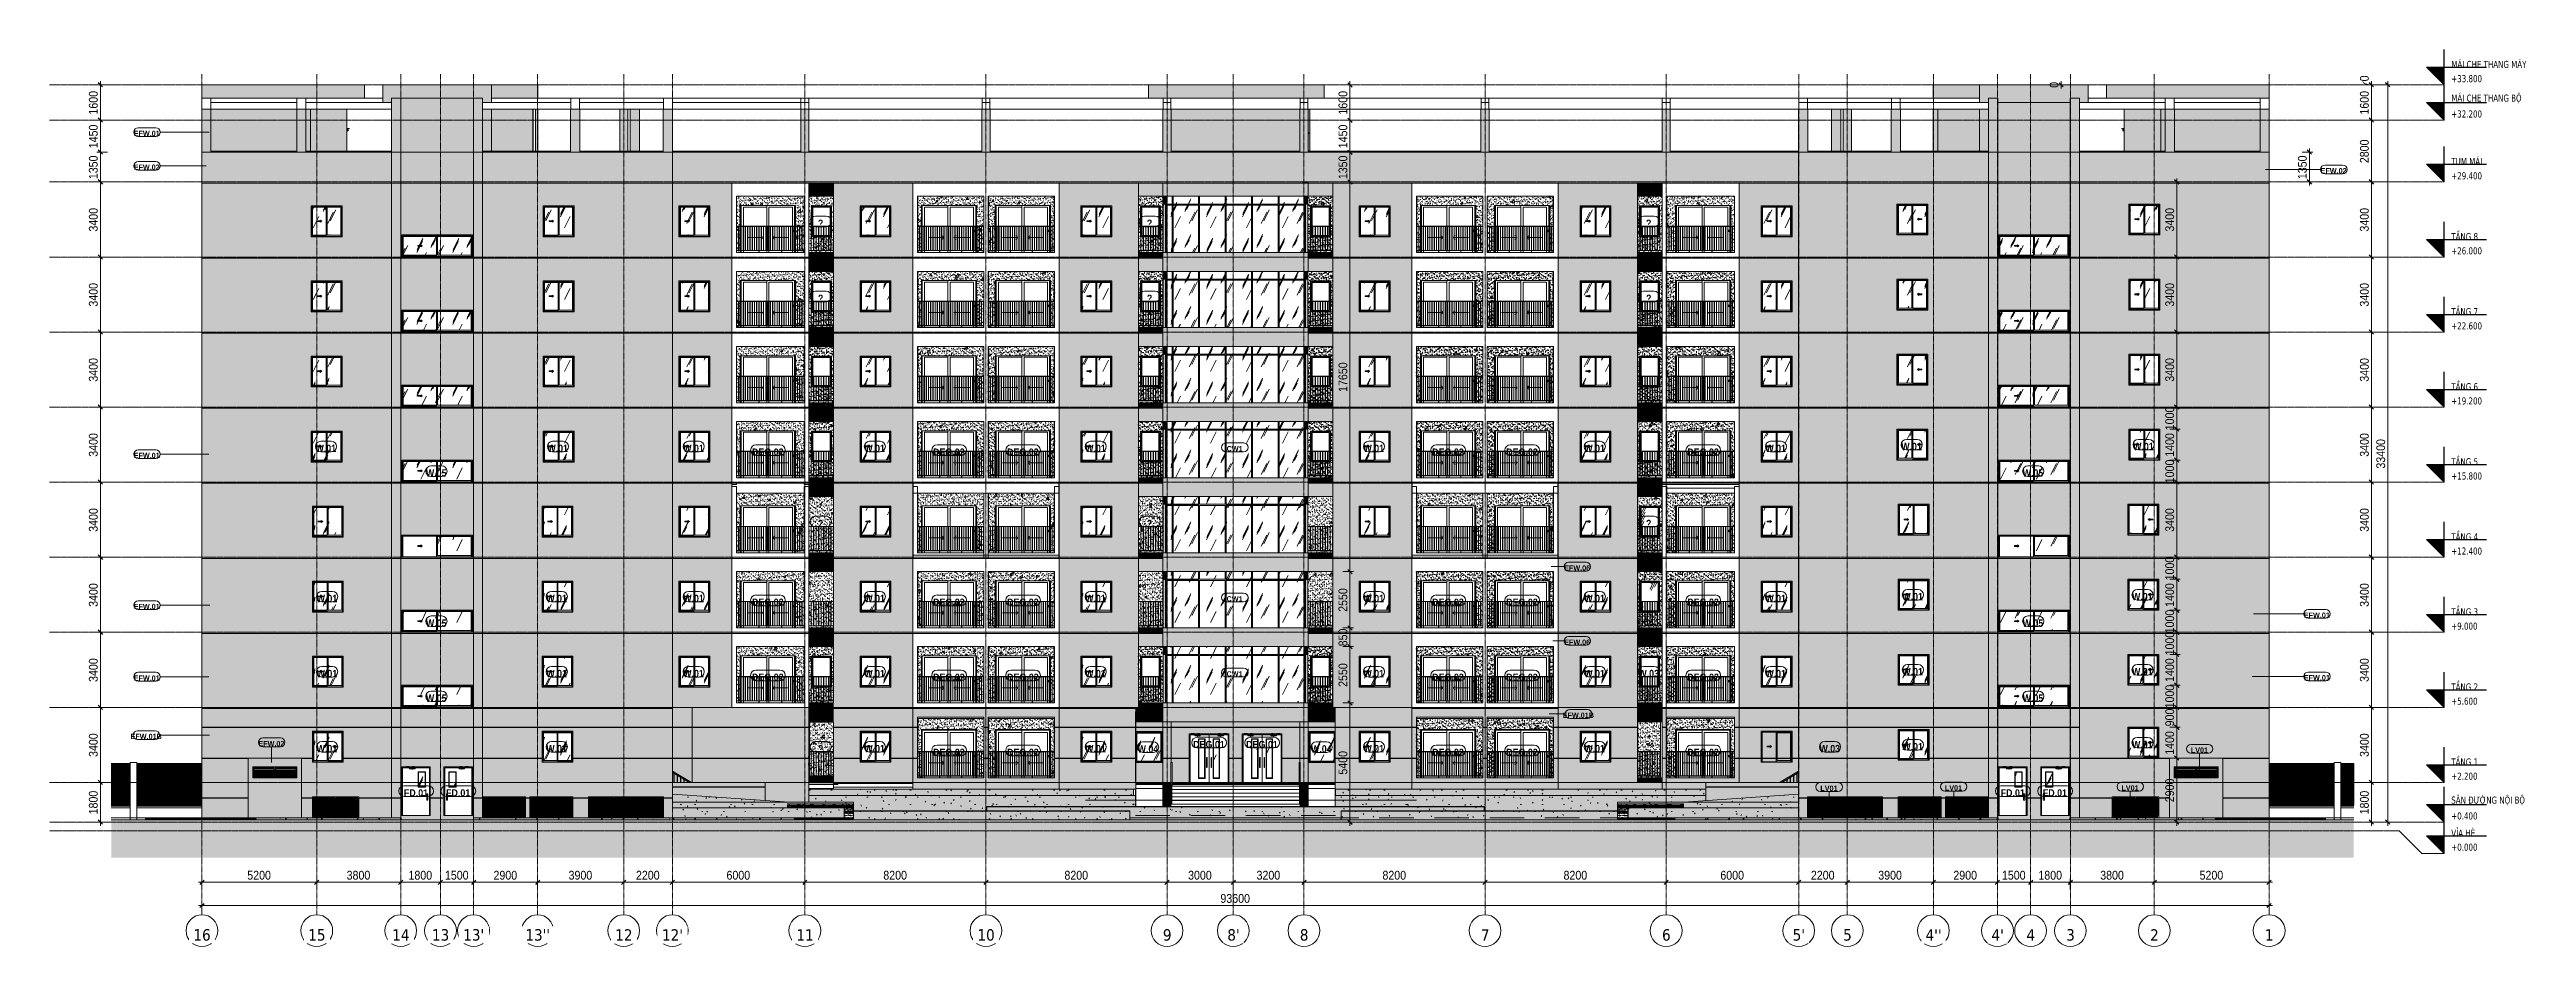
# Model space of a CAD drawing. Header units: millimetres. Extents: x -134153 to 99383, y -5233 to 35400.
# Drawn here: x -134153 to -22000, y -5233 to 35400 of the extents above; entities that cross this region are included whole.
import ezdxf

# ---------------------------------------------------------------- set-up
doc = ezdxf.new("R2010")
doc.units = ezdxf.units.MM
for name, pattern in [('1 NÉT CALL OUT', [6, 3, -3]), ('Centre', [31.75, 6.35, -4.7625, 15.875, -4.7625]), ('Dash', [6, 3, -3]), ('Dash 1_8_', [6.35, 3.175, -3.175]), ('Grid Line', [22.225, 12.7, -3.175, 3.175, -3.175])]:
    doc.linetypes.add(name, pattern=pattern)
for name, color, linetype, lineweight in [('0-1', 7, 'Continuous', 5), ('A-ANNO-DIMS', 211, 'Continuous', 9), ('A-ANNO-DIMS-160', 211, 'Continuous', 9), ('A-AREA', 32, 'Dash 1_8_', 9), ('A-DETL-GENF', 92, 'Continuous', 9), ('A-DETL-GENF-1', 92, '1 NÉT CALL OUT', 9), ('A-DETL-GENF-2', 9, 'Continuous', 9), ('A-DETL-THIN', 151, 'Continuous', 9), ('A-DOOR', 31, 'Continuous', 9), ('A-DOOR-FRAM', 31, 'Continuous', 9), ('A-DOOR-HDLN', 31, 'Dash', 9), ('A-DOOR-IDEN', 31, 'Continuous', 9), ('A-FLOR', 192, 'Continuous', 9), ('A-FLOR-1', 7, 'Continuous', 9), ('A-FLOR-HRAL', 11, 'Continuous', 9), ('A-FLOR-HRAL-1', 253, 'Continuous', 9), ('A-FLOR-LEVL', 51, 'Continuous', 9), ('A-FLOR-LEVL-1', 51, 'Continuous', 25), ('A-FLOR-LEVL-2', 51, 'Centre', 9), ('A-FLOR-PATT', 8, 'Continuous', 9), ('A-GLAZ', 151, 'Continuous', 9), ('A-GLAZ-1', 253, 'Continuous', 9), ('A-GLAZ-2', 7, 'Continuous', 9), ('A-GLAZ-3', 7, '1 NÉT CALL OUT', 9), ('A-GLAZ-CURT', 52, 'Continuous', 9), ('A-GLAZ-CWMG', 51, 'Continuous', 9), ('A-GLAZ-IDEN', 152, 'Continuous', 9), ('A-WALL', 113, 'Continuous', 9), ('A-WALL-1', 7, 'Continuous', 9), ('A-WALL-IDEN', 211, 'Continuous', 9), ('A-WALL-PATT', 111, 'Continuous', 9), ('A-WALL-PATT-1', 9, 'Continuous', 9), ('A-WALL-PATT-2', 111, 'Continuous', 5), ('C-PRKG', 70, 'Continuous', 9), ('C-PRKG-HDLN', 70, 'Dash', 9), ('I-WALL', 2, 'Continuous', 9), ('I-WALL-1', 7, 'Continuous', 9), ('S-BEAM-1', 7, 'Continuous', 9), ('S-COLS', 52, 'Continuous', 9), ('S-COLS-1', 7, 'Continuous', 9), ('S-GRID-1', 1, 'Grid Line', 9), ('S-GRID-IDEN', 1, 'Continuous', 9), ('S-STRS', 31, 'Continuous', 9)]:
    doc.layers.add(name, color=color, linetype=linetype, lineweight=lineweight)
doc.styles.add('Arial_B', font='arialbd_0.ttf', dxfattribs={"width": 0.85, "height": 240})
doc.styles.add('Arial_B_1', font='arialbd_0.ttf', dxfattribs={"width": 0.85, "height": 336})
doc.styles.add('Arial_B_2', font='arialbd_0.ttf', dxfattribs={"width": 0.9, "height": 320})
doc.styles.add('Tahoma_B', font='tahomabd_0.ttf', dxfattribs={"width": 0.85, "height": 320})
doc.styles.add('Tahoma_B_1', font='tahomabd_0.ttf', dxfattribs={"height": 520})
doc.styles.add('UTM Avo', font='UTM Avo.ttf', dxfattribs={"width": 0.9, "height": 400})
doc.dimstyles.new('1_Dim_chi_tiet_2_5', dxfattribs={"dimscale": 304.8, "dimtxt": 399.720379, "dimasz": 0.629921, "dimexe": 0.524934, "dimexo": 0.0625, "dimgap": 0.052493, "dimtad": 1, "dimdec": 0, "dimrnd": 5, "dimzin": 0, "dimdsep": 46, "dimtxsty": 'UTM Avo', "dimblk1": 'OBLIQUE', "dimblk2": 'OBLIQUE', "dimsah": 1, "dimcen": 0.09, "dimdle": 0.524934, "dimazin": 0, "dimtfac": 1, "dimtdec": 4, "dimtix": 1, "dimtmove": 0, "dimatfit": 3, "dimfxl": 1.049869, "dimfxlon": 1, "dimtvp": 1, "dimtolj": 1, "dimtzin": 0, "dimarcsym": 2})
doc.dimstyles.new('1_Dim_chi_tiet_2_5_1', dxfattribs={"dimscale": 304.8, "dimtxt": 399.720379, "dimasz": 0.629921, "dimexe": 0.524934, "dimexo": 0.0625, "dimgap": 0.052493, "dimtad": 1, "dimdec": 0, "dimrnd": 5, "dimzin": 0, "dimdsep": 46, "dimtxsty": 'UTM Avo', "dimblk1": 'OBLIQUE', "dimblk2": 'OBLIQUE', "dimsah": 1, "dimcen": 0.09, "dimdle": 0.524934, "dimazin": 0, "dimtfac": 1, "dimtdec": 4, "dimtix": 1, "dimtmove": 1, "dimatfit": 3, "dimfxl": 1.049869, "dimfxlon": 1, "dimtvp": 1, "dimtolj": 1, "dimtzin": 0, "dimarcsym": 2})
pattern_1 = [(50, (-81864.4, 1200), (1165.978, -102.01), [121.92, -1341.12]), (355, (-81864.4, 1200), (-225.554, 1222.763), [97.536, -1072.896]), (100.451, (-81767.3, 1191.5), (940.433, 1120.746), [103.616, -1139.776]), (46.184, (-81864.4, 1525.1), (1734.906, -269.074), [182.88, -2011.68]), (96.636, (-81719.9, 1502.7), (1519.38, 1583.54), [155.42, -1709.665]), (351.184, (-81864.4, 1525.1), (1519.39, 1583.52), [146.3, -1609.34]), (21, (-81701.9, 1443.8), (970.332, -654.498), [121.92, -1341.12]), (326, (-81701.9, 1443.8), (395.533, 1178.804), [97.536, -1072.896]), (71.451, (-81621, 1389.3), (1365.87, 524.296), [103.616, -1139.776]), (37.5, (-81864.44, 1200), (19.767, 541.1527), [53.645, -1006.246, 53.645, -1035.507, -1076.96]), (37.5, (-81864.44, 1200), (19.767, 541.1527), [-2149.043, 53.645, -1023.315]), (7.5, (-81864.44, 1200), (427.646, 641.156), [53.645, -567.334, 53.645, -981.862, -410.464]), (7.5, (-81864.44, 1200), (427.646, 641.156), [-1656.486, 53.645, -356.82]), (327.5, (-82226.95, 1200), (867.782, -36.665), [53.645, -352.755, 53.645, -1214.323, -1682.496]), (327.5, (-82226.95, 1200), (867.782, -36.665), [-1674.368, 53.645, -1628.85]), (317.5, (-82389.5, 1200), (948.028, 162.731), [53.645, -474.675, 53.645, -788.416, -1194.816]), (317.5, (-82389.5, 1200), (948.028, 162.731), [-1370.38, 53.645, -1141.17])]
pattern_2 = [(37.5, (-81864.44, 1200), (-5.1206, 156.61216), [5.364, -118.181, 5.364, -132.812, -132.08]), (37.5, (-81864.44, 1200), (-5.1206, 156.61216), [-261.722, 5.364, -126.716]), (7.5, (-81864.44, 1200), (143.847, 229.3842), [5.364, -61.285, 5.364, -105.989, -42.672]), (7.5, (-81864.44, 1200), (143.847, 229.3842), [-178.003, 5.364, -37.308]), (327.5, (-81964.42, 1200), (253.1176, 0.4601), [5.364, -35.276, 5.364, -140.94, -191.008]), (327.5, (-81964.42, 1200), (253.1176, 0.4601), [-186.944, 5.364, -185.644]), (317.5, (-81964.42, 1200), (244.3381, 71.3376), [5.364, -14.956, 5.364, -90.546, -109.728]), (317.5, (-81964.42, 1200), (244.3381, 71.3376), [-116.23, 5.364, -104.364])]
pattern_3 = [(63.435, (-81661.2, 1301.6), (-817.87, 2453.59), [1016, -609.6, 1016, -609.6, -1292.49]), (63.435, (-81661.2, 1301.6), (-817.87, 2453.59), [-3251.2, 406.4, -886.09]), (63.435, (-81712, 1352.4), (-817.87, 2453.59), [812.8, -1016, 609.6, -609.6, -1495.69]), (63.435, (-81712, 1352.4), (-817.87, 2453.59), [-3048, 711.2, -784.49]), (63.435, (-81712, 1504.8), (-817.87, 2453.59), [609.6, -1219.2, 406.4, -609.6, -1698.89]), (63.435, (-81712, 1504.8), (-817.87, 2453.59), [-2844.8, 914.4, -784.49]), (63.435, (-81559.6, 1352.4), (-817.87, 2453.59), [609.6, -1219.2, 508, -2206.89]), (63.435, (-81407.2, 1504.8), (-817.87, 2453.59), [304.8, -1524, 203.2, -2511.69]), (63.435, (-81661.2, 1758.8), (-817.87, 2453.59), [203.2, -1524, 203.2, -812.8, -1800.49]), (63.435, (-81661.2, 1758.8), (-817.87, 2453.59), [-2743.2, 508, -1292.49]), (63.435, (-80746.8, 1606.4), (-817.87, 2453.59), [1016, -1524, 1219.2, -804.81]), (63.435, (-80746.8, 1454), (-817.87, 2453.59), [1422.4, -1016, 1524, -601.61]), (63.435, (-80645.2, 1504.8), (-817.87, 2453.59), [1625.6, -812.8, 1219.2, -886.09]), (63.435, (-80492.8, 1657.2), (-817.87, 2453.59), [1016, -1422.4, 812.8, -1292.49]), (63.435, (-80645.2, 1962), (-817.87, 2453.59), [508, -2032, 609.6, -1394.09]), (63.435, (-80340.4, 1809.6), (-817.87, 2453.59), [406.4, -2032, 406.4, -1698.89])]
pattern_4 = [(63.435, (-79954.8, 1311.3), (-0.002, 1625.6), [567.96, -3066.99]), (63.435, (-81580.4, 1311.3), (-0.002, 1625.6), [567.96, -3066.99]), (63.435, (-79176.65, 1625.35), (-0.002, 1625.6), [567.96, -3066.99]), (63.435, (-80802.25, 1625.35), (-0.002, 1625.6), [567.96, -3066.99]), (63.435, (-79294.4, 1514.5), (-0.002, 1625.6), [567.96, -3066.99]), (63.435, (-80920, 1514.5), (-0.002, 1625.6), [567.96, -3066.99]), (63.435, (-79414.5, 2149.4), (-0.002, 1625.6), [276.055, -3358.896]), (63.435, (-81040.1, 2149.4), (-0.002, 1625.6), [276.055, -3358.896]), (63.435, (-79493, 2051.15), (-0.002, 1625.6), [567.96, -3066.99]), (63.435, (-81118.6, 2051.15), (-0.002, 1625.6), [567.96, -3066.99]), (63.435, (-79479.15, 2121.7), (-0.002, 1625.6), [567.96, -3066.99]), (63.435, (-81104.76, 2121.7), (-0.002, 1625.6), [567.96, -3066.99]), (63.435, (-80135, 1812.2), (-0.002, 1625.6), [567.96, -3066.99]), (63.435, (-81760.6, 1812.2), (-0.002, 1625.6), [567.96, -3066.99]), (63.435, (-80121.15, 1895.35), (-0.002, 1625.6), [567.96, -3066.99]), (63.435, (-81746.75, 1895.35), (-0.002, 1625.6), [567.96, -3066.99]), (63.435, (-80117.4, 1955.3), (-0.002, 1625.6), [567.96, -3066.99]), (63.435, (-81743, 1955.3), (-0.002, 1625.6), [567.96, -3066.99])]
pattern_5 = [(349.695, (-35914.525, 869.39), (3657.59817, -609.61005), [68.155, -6747.38]), (0, (-35847.47, 857.2), (609.6, 609.6), [67.056, -542.544]), (18.435, (-35780.41, 857.2), (1219.199, 609.6016), [57.83, -1869.893]), (172.875, (-35725.55, 875.49), (4267.1994, -609.5991), [49.148, -4865.604]), (174.806, (-35774.317, 881.584), (6096.00395, -609.5547), [67.333, -6665.92]), (194.036, (-35841.37, 887.68), (-1828.8022, -609.5924), [75.403, -2438.042]), (9.462, (-35865.76, 869.39), (3048.005, 609.5835), [37.08, -3670.97]), (353.66, (-35829.18, 875.49), (-4876.8008, 609.5835), [55.202, -5464.96]), (185.711, (-35774.32, 869.39), (-5486.3951, -609.63944), [61.264, -6065.14]), (168.69, (-35835.28, 863.3), (2438.4, -609.6026), [31.084, -3077.28]), (354.806, (-35969.39, 863.296), (-6096.00395, 609.5547), [67.333, -6665.92]), (348.69, (-35902.33, 857.2), (-2438.4, 609.6026), [62.167, -3046.194]), (0, (-35841.4, 845), (609.6, 609.6), [73.15, -536.45]), (20.556, (-35768.22, 845.01), (3048.0001, 1219.197), [52.084, -5156.34]), (3.814, (-35719.453, 863.296), (8534.40115, 609.5889), [91.643, -9072.654]), (354.806, (-35628.013, 869.39), (-6096.00395, 609.5547), [67.333, -6665.92]), (0, (-35560.96, 863.3), (609.6, 609.6), [67.056, -542.544]), (5.194, (-36103.5, 863.296), (6096.00395, 609.5547), [67.333, -6665.92]), (354.806, (-36036.445, 869.39), (-6096.00395, 609.5547), [67.333, -6665.92]), (0, (-36103.5, 875.5), (609.6, 609.6), [36.576, -573.024]), (5.194, (-36066.925, 875.49), (6096.00395, 609.5547), [67.333, -6665.92]), (0, (-35999.87, 881.6), (609.6, 609.6), [60.96, -548.64]), (10.305, (-35938.91, 881.584), (-3657.59817, -609.61005), [68.155, -6747.38]), (5.194, (-35871.853, 893.776), (6096.00395, 609.5547), [67.333, -6665.92]), (354.806, (-35804.797, 899.87), (-6096.00395, 609.5547), [67.333, -6665.92]), (354.806, (-35737.74, 893.776), (-6096.00395, 609.5547), [67.333, -6665.92]), (351.87, (-35670.685, 887.68), (-3657.6004, 609.5929), [86.21, -4224.312]), (0, (-35585.34, 875.5), (609.6, 609.6), [91.44, -518.16]), (347.471, (-35609.725, 509.73), (3047.9989, -609.61085), [56.202, -5564.033]), (354.289, (-35554.86, 497.536), (-5486.3951, 609.63944), [61.264, -6065.14]), (8.13, (-35609.725, 509.73), (3657.6004, 609.5929), [43.105, -4267.418]), (9.462, (-35567.05, 515.82), (3048.005, 609.5835), [74.16, -3633.892]), (0, (-36103.5, 528), (609.6, 609.6), [73.15, -536.45]), (350.538, (-36030.35, 528.02), (-3048.005, 609.5835), [37.08, -3670.97]), (201.801, (-35993.77, 521.92), (1828.8045, 609.5868), [32.828, -3249.968]), (192.995, (-36024.253, 509.73), (5486.39314, 1219.23746), [81.33, -8051.747]), (352.875, (-35542.67, 509.73), (-4267.1994, 609.5991), [49.148, -4865.604]), (7.125, (-35542.67, 509.73), (4267.1994, 609.5991), [49.148, -4865.604]), (0, (-36103.5, 515.8), (609.6, 609.6), [48.77, -560.83]), (194.036, (-36054.73, 515.82), (-1828.8022, -609.5924), [50.27, -2463.177]), (356.633, (-35969.39, 534.112), (-9753.59439, 609.69188), [103.81, -10277.302]), (357.709, (-35865.757, 528.016), (-14630.39665, 609.69909), [152.522, -15099.665]), (3.18, (-35713.357, 521.92), (10363.19831, 609.63121), [109.897, -10879.823]), (9.462, (-35603.63, 528.02), (3048.005, 609.5835), [111.242, -3596.81]), (10.305, (-36103.5, 473.15), (-3657.59817, -609.61005), [68.155, -6747.38]), (15.945, (-36036.445, 485.34), (-2438.4042, -609.5832), [88.76, -4349.196]), (0, (-35951.1, 509.7), (609.6, 609.6), [79.25, -530.35]), (351.87, (-35871.85, 509.73), (-3657.6004, 609.5929), [86.21, -4224.312]), (3.576, (-35786.51, 497.536), (9144.00297, 609.5468), [97.726, -9674.906]), (351.254, (-35688.973, 503.63), (4267.20096, -609.58783), [80.18, -7937.856]), (345.964, (-35609.72, 491.44), (-1828.8022, 609.5924), [75.403, -2438.042]), (0, (-35536.6, 473.15), (609.6, 609.6), [42.67, -566.93]), (174.806, (-35969.39, 534.11), (6096.00395, -609.5547), [134.665, -6598.587]), (355.236, (-36103.5, 570.69), (-6705.59647, 609.64143), [146.81, -7193.745]), (0, (-35957.2, 558.5), (609.6, 609.6), [140.21, -469.39]), (4.086, (-35816.99, 558.496), (7924.79503, 609.65274), [171.123, -8385.02]), (0, (-35646.3, 570.7), (609.6, 609.6), [152.4, -457.2]), (7.125, (-36103.5, 442.67), (4267.1994, 609.5991), [147.443, -4767.31]), (6.34, (-35957.2, 460.96), (4876.8008, 609.5835), [110.403, -5409.758]), (357.51, (-35847.47, 473.152), (-13411.19697, 609.70439), [140.34, -13893.706]), (353.48, (-35707.261, 467.056), (-15849.59217, 1828.85517), [214.749, -21260.135]), (3.013, (-36103.5, 838.912), (10972.79715, 609.6408), [115.984, -11482.446]), (351.87, (-35987.68, 845.01), (-3657.6004, 609.5929), [129.316, -4181.208]), (357.614, (-35859.66, 826.72), (-14020.79943, 609.61372), [146.431, -14496.664]), (10.62, (-35713.357, 820.624), (-6705.59246, -1219.23973), [99.236, -9824.334]), (0, (-35615.8, 838.9), (609.6, 609.6), [121.92, -487.68]), (356.82, (-36103.5, 912.064), (-10363.19831, 609.63121), [109.897, -10879.823]), (6.009, (-35993.773, 905.968), (-6095.99899, -609.59918), [116.464, -11529.93]), (6.71, (-35877.95, 918.16), (-5486.39734, -609.61573), [104.346, -10330.325]), (354.289, (-35774.32, 930.35), (-5486.3951, 609.63944), [122.528, -6003.877]), (347.905, (-35652.397, 918.16), (-5486.39487, 1219.22295), [87.28, -8640.862]), (9.462, (-35567.05, 899.87), (3048.005, 609.5835), [74.16, -3633.892]), (3.814, (-36103.5, 796.24), (8534.40115, 609.5889), [91.643, -9072.654]), (347.196, (-36012.06, 802.336), (-7924.80896, 1828.76326), [137.532, -13615.67]), (0, (-35877.95, 771.86), (609.6, 609.6), [152.4, -457.2]), (5.44, (-35725.55, 771.856), (-6705.60249, -609.56085), [128.595, -12730.932]), (6.71, (-35597.533, 784.048), (-5486.39734, -609.61573), [104.346, -10330.325]), (0, (-36103.5, 954.74), (609.6, 609.6), [103.63, -505.97]), (8.13, (-35999.87, 954.74), (3657.6004, 609.5929), [172.42, -4138.102]), (357.614, (-35829.18, 979.12), (-14020.79943, 609.61372), [146.431, -14496.664]), (354.472, (-35682.877, 973.024), (12801.59101, -1219.3029), [189.859, -18796.025]), (6.843, (-36103.5, 400), (-10363.19504, -1219.24128), [153.494, -15195.842]), (0, (-35951.1, 418.3), (609.6, 609.6), [170.69, -438.91]), (356.348, (-35780.413, 418.288), (-18897.604963, 1219.126665), [287.095, -28422.422]), (0, (-36103.5, 613.36), (609.6, 609.6), [146.304, -463.296]), (4.764, (-35957.197, 613.36), (6705.59647, 609.64143), [146.81, -7193.745]), (358.152, (-35810.893, 625.552), (-18287.99624, 609.724117), [189.074, -18718.355]), (357.274, (-35621.917, 619.456), (-12192.00424, 609.53415), [128.161, -12687.945]), (354.806, (-36103.5, 710.896), (-6096.00395, 609.5547), [134.665, -6598.587]), (0, (-35969.4, 698.7), (609.6, 609.6), [195.07, -414.53]), (1.909, (-35774.317, 698.704), (17678.40105, 609.55323), [182.982, -18115.176]), (3.576, (-35591.437, 704.8), (9144.00297, 609.5468), [97.726, -9674.906])]
pattern_6 = [(0, (-81864.44, 1200), (1300.48, 325.12), [53.645, -921.715, 53.645, -6123.635]), (0, (-81864.44, 1200), (1300.48, 325.12), [-1029.005, -921.715, 53.645, -1897.075, -3251.2]), (0, (-81864.44, 1200), (1300.48, 325.12), [-3901.44, 53.645, -921.715, 53.645, -2222.195]), (0, (-81864.44, 1200), (1300.48, 325.12), [-4930.445, -596.595, 53.645, -1571.955]), (120, (-81376.76, 1362.56), (-931.8022, 963.6887), [53.645, -921.715, -6177.28]), (120, (-81376.76, 1362.56), (-931.8022, 963.6887), [-975.36, 53.645, -921.715, -5201.92]), (120, (-81376.76, 1362.56), (-931.8022, 963.6887), [-1950.72, 53.645, -1897.075, -3251.2]), (120, (-81376.76, 1362.56), (-931.8022, 963.6887), [-3901.44, 53.645, -921.715, -2275.84]), (120, (-81376.76, 1362.56), (-931.8022, 963.6887), [-4876.8, 53.645, -596.595, -1625.6]), (120, (-81376.76, 1362.56), (-931.8022, 963.6887), [-5527.04, 53.645, -1571.955]), (240, (-81214.2, 2012.8), (-368.6778, -1288.8087), [53.645, -921.715, -6177.28]), (240, (-81214.2, 2012.8), (-368.6778, -1288.8087), [-975.36, 53.645, -921.715, -5201.92]), (240, (-81214.2, 2012.8), (-368.6778, -1288.8087), [-1950.72, 53.645, -1897.075, -3251.2]), (240, (-81214.2, 2012.8), (-368.6778, -1288.8087), [-3901.44, 53.645, -921.715, -2275.84]), (240, (-81214.2, 2012.8), (-368.6778, -1288.8087), [-4876.8, 53.645, -596.595, -1625.6]), (240, (-81214.2, 2012.8), (-368.6778, -1288.8087), [-5527.04, 53.645, -1571.955])]
pattern_7 = [(349.695, (-45758.59, 869.39), (3657.59817, -609.61005), [68.155, -6747.38]), (0, (-45691.53, 857.2), (609.6, 609.6), [67.056, -542.544]), (18.435, (-45624.48, 857.2), (1219.1992, 609.6016), [57.832, -1869.893]), (172.875, (-45569.61, 875.49), (4267.1994, -609.5991), [49.148, -4865.604]), (174.806, (-45618.38, 881.584), (6096.00395, -609.55472), [67.333, -6665.92]), (194.036, (-45685.44, 887.68), (-1828.8022, -609.5924), [75.403, -2438.042]), (9.462, (-45709.82, 869.39), (3048.00504, 609.5835), [37.08, -3670.97]), (353.66, (-45673.244, 875.49), (-4876.8008, 609.58348), [55.202, -5464.96]), (185.711, (-45618.38, 869.39), (-5486.39511, -609.63944), [61.264, -6065.139]), (168.69, (-45679.34, 863.3), (2438.4, -609.6026), [31.084, -3077.28]), (354.806, (-45813.45, 863.296), (-6096.00395, 609.55472), [67.333, -6665.92]), (348.69, (-45746.4, 857.2), (-2438.4, 609.6026), [62.167, -3046.194]), (0, (-45685.44, 845), (609.6, 609.6), [73.152, -536.448]), (20.556, (-45612.284, 845.01), (3048.0001, 1219.19697), [52.084, -5156.34]), (3.814, (-45563.516, 863.296), (8534.40115, 609.58889), [91.643, -9072.654]), (354.806, (-45472.076, 869.39), (-6096.00395, 609.55472), [67.333, -6665.92]), (0, (-45405, 863.3), (609.6, 609.6), [67.056, -542.544]), (5.194, (-45947.564, 863.296), (6096.00395, 609.55472), [67.333, -6665.92]), (354.806, (-45880.51, 869.39), (-6096.00395, 609.55472), [67.333, -6665.92]), (0, (-45947.56, 875.5), (609.6, 609.6), [36.576, -573.024]), (5.194, (-45910.99, 875.49), (6096.00395, 609.55472), [67.333, -6665.92]), (0, (-45843.93, 881.6), (609.6, 609.6), [60.96, -548.64]), (10.305, (-45782.97, 881.584), (-3657.59817, -609.61005), [68.155, -6747.38]), (5.194, (-45715.916, 893.776), (6096.00395, 609.55472), [67.333, -6665.92]), (354.806, (-45648.86, 899.87), (-6096.00395, 609.55472), [67.333, -6665.92]), (354.806, (-45581.804, 893.776), (-6096.00395, 609.55472), [67.333, -6665.92]), (351.87, (-45514.75, 887.68), (-3657.60043, 609.5929), [86.21, -4224.312]), (0, (-45429.4, 875.5), (609.6, 609.6), [91.44, -518.16]), (347.471, (-45453.79, 509.73), (3047.99888, -609.61085), [56.202, -5564.033]), (354.289, (-45398.924, 497.536), (-5486.39511, 609.63944), [61.264, -6065.139]), (8.13, (-45453.79, 509.73), (3657.60043, 609.5929), [43.105, -4267.418]), (9.462, (-45411.12, 515.82), (3048.00504, 609.5835), [74.161, -3633.892]), (0, (-45947.56, 528), (609.6, 609.6), [73.152, -536.448]), (350.538, (-45874.41, 528.02), (-3048.00504, 609.5835), [37.08, -3670.97]), (201.801, (-45837.84, 521.92), (1828.8045, 609.5868), [32.828, -3249.968]), (192.995, (-45868.316, 509.73), (5486.39314, 1219.23746), [81.331, -8051.747]), (352.875, (-45386.73, 509.73), (-4267.1994, 609.5991), [49.148, -4865.604]), (7.125, (-45386.73, 509.73), (4267.1994, 609.5991), [49.148, -4865.604]), (0, (-45947.56, 515.8), (609.6, 609.6), [48.768, -560.832]), (194.036, (-45898.8, 515.82), (-1828.8022, -609.5924), [50.27, -2463.177]), (356.633, (-45813.452, 534.112), (-9753.59439, 609.691875), [103.811, -10277.302]), (357.709, (-45709.82, 528.016), (-14630.39665, 609.69909), [152.522, -15099.665]), (3.18, (-45557.42, 521.92), (10363.19831, 609.63121), [109.897, -10879.823]), (9.462, (-45447.69, 528.02), (3048.00504, 609.5835), [111.242, -3596.81]), (10.305, (-45947.564, 473.15), (-3657.59817, -609.61005), [68.155, -6747.38]), (15.945, (-45880.51, 485.34), (-2438.4042, -609.58315), [88.759, -4349.196]), (0, (-45795.16, 509.7), (609.6, 609.6), [79.248, -530.352]), (351.87, (-45715.92, 509.73), (-3657.60043, 609.5929), [86.21, -4224.312]), (3.576, (-45630.572, 497.536), (9144.00297, 609.5468), [97.726, -9674.906]), (351.254, (-45533.036, 503.63), (4267.20096, -609.58783), [80.18, -7937.856]), (345.964, (-45453.79, 491.44), (-1828.8022, 609.5924), [75.403, -2438.042]), (0, (-45380.64, 473.15), (609.6, 609.6), [42.672, -566.928]), (174.806, (-45813.45, 534.11), (6096.00395, -609.55472), [134.665, -6598.587]), (355.236, (-45947.564, 570.69), (-6705.59647, 609.64143), [146.811, -7193.745]), (0, (-45801.26, 558.5), (609.6, 609.6), [140.208, -469.392]), (4.086, (-45661.05, 558.496), (7924.79503, 609.65274), [171.123, -8385.02]), (0, (-45490.36, 570.7), (609.6, 609.6), [152.4, -457.2]), (7.125, (-45947.564, 442.67), (4267.1994, 609.5991), [147.443, -4767.311]), (6.34, (-45801.26, 460.96), (4876.8008, 609.58348), [110.403, -5409.758]), (357.51, (-45691.532, 473.152), (-13411.196973, 609.70439), [140.34, -13893.706]), (353.48, (-45551.324, 467.056), (-15849.59217, 1828.855172), [214.749, -21260.135]), (3.013, (-45947.564, 838.912), (10972.79715, 609.6408), [115.984, -11482.446]), (351.87, (-45831.74, 845.01), (-3657.60043, 609.5929), [129.316, -4181.208]), (357.614, (-45703.724, 826.72), (-14020.799432, 609.613717), [146.431, -14496.664]), (10.62, (-45557.42, 820.624), (-6705.59246, -1219.23973), [99.236, -9824.334]), (0, (-45459.9, 838.9), (609.6, 609.6), [121.92, -487.68]), (356.82, (-45947.564, 912.064), (-10363.19831, 609.63121), [109.897, -10879.823]), (6.009, (-45837.836, 905.968), (-6095.99899, -609.599175), [116.464, -11529.929]), (6.71, (-45722.012, 918.16), (-5486.397345, -609.61573), [104.346, -10330.325]), (354.289, (-45618.38, 930.35), (-5486.39511, 609.63944), [122.528, -6003.877]), (347.905, (-45496.46, 918.16), (-5486.39487, 1219.22295), [87.281, -8640.862]), (9.462, (-45411.12, 899.87), (3048.00504, 609.5835), [74.161, -3633.892]), (3.814, (-45947.564, 796.24), (8534.40115, 609.58889), [91.643, -9072.654]), (347.196, (-45856.124, 802.336), (-7924.80896, 1828.76326), [137.532, -13615.67]), (0, (-45722, 771.86), (609.6, 609.6), [152.4, -457.2]), (5.44, (-45569.612, 771.856), (-6705.60249, -609.56085), [128.595, -12730.932]), (6.71, (-45441.596, 784.048), (-5486.397345, -609.61573), [104.346, -10330.325]), (0, (-45947.56, 954.74), (609.6, 609.6), [103.632, -505.968]), (8.13, (-45843.93, 954.74), (3657.60043, 609.5929), [172.421, -4138.102]), (357.614, (-45673.244, 979.12), (-14020.799432, 609.613717), [146.431, -14496.664]), (354.472, (-45526.94, 973.024), (12801.591011, -1219.302898), [189.859, -18796.025]), (6.843, (-45947.564, 400), (-10363.195037, -1219.241277), [153.494, -15195.842]), (0, (-45795.16, 418.3), (609.6, 609.6), [170.688, -438.912]), (356.348, (-45624.476, 418.288), (-18897.604963, 1219.126665), [287.095, -28422.422]), (0, (-45947.56, 613.36), (609.6, 609.6), [146.304, -463.296]), (4.764, (-45801.26, 613.36), (6705.59647, 609.64143), [146.811, -7193.745]), (358.152, (-45654.956, 625.552), (-18287.996238, 609.724117), [189.074, -18718.355]), (357.274, (-45465.98, 619.456), (-12192.004244, 609.534153), [128.161, -12687.945]), (354.806, (-45947.564, 710.896), (-6096.00395, 609.55472), [134.665, -6598.587]), (0, (-45813.45, 698.7), (609.6, 609.6), [195.072, -414.528]), (1.909, (-45618.38, 698.704), (17678.40105, 609.553228), [182.982, -18115.176]), (3.576, (-45435.5, 704.8), (9144.00297, 609.5468), [97.726, -9674.906])]
pattern_8 = [(349.695, (-84838.59, 869.39), (3657.59817, -609.61005), [68.155, -6747.38]), (0, (-84771.53, 857.2), (609.6, 609.6), [67.056, -542.544]), (18.435, (-84704.48, 857.2), (1219.1992, 609.6016), [57.832, -1869.893]), (172.875, (-84649.61, 875.49), (4267.1994, -609.5991), [49.148, -4865.604]), (174.806, (-84698.38, 881.584), (6096.00395, -609.55472), [67.333, -6665.92]), (194.036, (-84765.44, 887.68), (-1828.8022, -609.5924), [75.403, -2438.042]), (9.462, (-84789.82, 869.39), (3048.00504, 609.5835), [37.081, -3670.971]), (353.66, (-84753.244, 875.49), (-4876.8008, 609.58348), [55.202, -5464.96]), (185.711, (-84698.38, 869.39), (-5486.39511, -609.63944), [61.264, -6065.139]), (168.69, (-84759.34, 863.3), (2438.4, -609.6026), [31.084, -3077.28]), (354.806, (-84893.45, 863.296), (-6096.00395, 609.55472), [67.333, -6665.92]), (348.69, (-84826.4, 857.2), (-2438.4, 609.6026), [62.167, -3046.194]), (0, (-84765.44, 845), (609.6, 609.6), [73.152, -536.448]), (20.556, (-84692.284, 845.01), (3048.0001, 1219.19697), [52.084, -5156.34]), (3.814, (-84643.516, 863.296), (8534.40115, 609.58889), [91.643, -9072.654]), (354.806, (-84552.076, 869.39), (-6096.00395, 609.55472), [67.333, -6665.92]), (0, (-84485, 863.3), (609.6, 609.6), [67.056, -542.544]), (5.194, (-85027.564, 863.296), (6096.00395, 609.55472), [67.333, -6665.92]), (354.806, (-84960.51, 869.39), (-6096.00395, 609.55472), [67.333, -6665.92]), (0, (-85027.56, 875.5), (609.6, 609.6), [36.576, -573.024]), (5.194, (-84990.99, 875.49), (6096.00395, 609.55472), [67.333, -6665.92]), (0, (-84923.93, 881.6), (609.6, 609.6), [60.96, -548.64]), (10.305, (-84862.97, 881.584), (-3657.59817, -609.61005), [68.155, -6747.38]), (5.194, (-84795.916, 893.776), (6096.00395, 609.55472), [67.333, -6665.92]), (354.806, (-84728.86, 899.87), (-6096.00395, 609.55472), [67.333, -6665.92]), (354.806, (-84661.804, 893.776), (-6096.00395, 609.55472), [67.333, -6665.92]), (351.87, (-84594.75, 887.68), (-3657.60043, 609.5929), [86.21, -4224.312]), (0, (-84509.4, 875.5), (609.6, 609.6), [91.44, -518.16]), (347.471, (-84533.79, 509.73), (3047.99888, -609.61085), [56.202, -5564.033]), (354.289, (-84478.924, 497.536), (-5486.39511, 609.63944), [61.264, -6065.139]), (8.13, (-84533.79, 509.73), (3657.60043, 609.5929), [43.105, -4267.418]), (9.462, (-84491.12, 515.82), (3048.00504, 609.5835), [74.161, -3633.892]), (0, (-85027.56, 528), (609.6, 609.6), [73.152, -536.448]), (350.538, (-84954.41, 528.02), (-3048.00504, 609.5835), [37.081, -3670.971]), (201.801, (-84917.84, 521.92), (1828.8045, 609.58684), [32.828, -3249.968]), (192.995, (-84948.316, 509.73), (5486.39314, 1219.23746), [81.331, -8051.747]), (352.875, (-84466.73, 509.73), (-4267.1994, 609.5991), [49.148, -4865.604]), (7.125, (-84466.73, 509.73), (4267.1994, 609.5991), [49.148, -4865.604]), (0, (-85027.56, 515.8), (609.6, 609.6), [48.768, -560.832]), (194.036, (-84978.8, 515.82), (-1828.8022, -609.5924), [50.27, -2463.177]), (356.633, (-84893.452, 534.112), (-9753.59439, 609.691875), [103.811, -10277.302]), (357.709, (-84789.82, 528.016), (-14630.39665, 609.69909), [152.522, -15099.665]), (3.18, (-84637.42, 521.92), (10363.19831, 609.63121), [109.897, -10879.823]), (9.462, (-84527.69, 528.02), (3048.00504, 609.5835), [111.242, -3596.81]), (10.305, (-85027.564, 473.15), (-3657.59817, -609.61005), [68.155, -6747.38]), (15.945, (-84960.51, 485.34), (-2438.4042, -609.58315), [88.759, -4349.196]), (0, (-84875.16, 509.7), (609.6, 609.6), [79.248, -530.352]), (351.87, (-84795.92, 509.73), (-3657.60043, 609.5929), [86.21, -4224.312]), (3.576, (-84710.572, 497.536), (9144.00297, 609.5468), [97.726, -9674.906]), (351.254, (-84613.036, 503.63), (4267.20096, -609.58783), [80.18, -7937.856]), (345.964, (-84533.79, 491.44), (-1828.8022, 609.5924), [75.403, -2438.042]), (0, (-84460.64, 473.15), (609.6, 609.6), [42.672, -566.928]), (174.806, (-84893.45, 534.11), (6096.00395, -609.55472), [134.665, -6598.587]), (355.236, (-85027.564, 570.69), (-6705.59647, 609.64143), [146.811, -7193.745]), (0, (-84881.26, 558.5), (609.6, 609.6), [140.208, -469.392]), (4.086, (-84741.05, 558.496), (7924.79503, 609.65274), [171.123, -8385.02]), (0, (-84570.36, 570.7), (609.6, 609.6), [152.4, -457.2]), (7.125, (-85027.564, 442.67), (4267.1994, 609.5991), [147.443, -4767.311]), (6.34, (-84881.26, 460.96), (4876.8008, 609.58348), [110.403, -5409.758]), (357.51, (-84771.532, 473.152), (-13411.196973, 609.70439), [140.34, -13893.706]), (353.48, (-84631.324, 467.056), (-15849.59217, 1828.855172), [214.749, -21260.135]), (3.013, (-85027.564, 838.912), (10972.79715, 609.6408), [115.984, -11482.446]), (351.87, (-84911.74, 845.01), (-3657.60043, 609.5929), [129.316, -4181.208]), (357.614, (-84783.724, 826.72), (-14020.799432, 609.613717), [146.431, -14496.664]), (10.62, (-84637.42, 820.624), (-6705.59246, -1219.23973), [99.236, -9824.334]), (0, (-84539.9, 838.9), (609.6, 609.6), [121.92, -487.68]), (356.82, (-85027.564, 912.064), (-10363.19831, 609.63121), [109.897, -10879.823]), (6.009, (-84917.836, 905.968), (-6095.99899, -609.599175), [116.464, -11529.929]), (6.71, (-84802.012, 918.16), (-5486.397345, -609.61573), [104.346, -10330.325]), (354.289, (-84698.38, 930.35), (-5486.39511, 609.63944), [122.528, -6003.877]), (347.905, (-84576.46, 918.16), (-5486.39487, 1219.22295), [87.281, -8640.862]), (9.462, (-84491.12, 899.87), (3048.00504, 609.5835), [74.161, -3633.892]), (3.814, (-85027.564, 796.24), (8534.40115, 609.58889), [91.643, -9072.654]), (347.196, (-84936.124, 802.336), (-7924.80896, 1828.76326), [137.532, -13615.67]), (0, (-84802, 771.86), (609.6, 609.6), [152.4, -457.2]), (5.44, (-84649.612, 771.856), (-6705.60249, -609.56085), [128.595, -12730.932]), (6.71, (-84521.596, 784.048), (-5486.397345, -609.61573), [104.346, -10330.325]), (0, (-85027.56, 954.74), (609.6, 609.6), [103.632, -505.968]), (8.13, (-84923.93, 954.74), (3657.60043, 609.5929), [172.421, -4138.102]), (357.614, (-84753.244, 979.12), (-14020.799432, 609.613717), [146.431, -14496.664]), (354.472, (-84606.94, 973.024), (12801.591011, -1219.302898), [189.859, -18796.025]), (6.843, (-85027.564, 400), (-10363.195037, -1219.241277), [153.494, -15195.842]), (0, (-84875.16, 418.3), (609.6, 609.6), [170.688, -438.912]), (356.348, (-84704.476, 418.288), (-18897.604963, 1219.126665), [287.095, -28422.422]), (0, (-85027.56, 613.36), (609.6, 609.6), [146.304, -463.296]), (4.764, (-84881.26, 613.36), (6705.59647, 609.64143), [146.811, -7193.745]), (358.152, (-84734.956, 625.552), (-18287.996238, 609.724117), [189.074, -18718.355]), (357.274, (-84545.98, 619.456), (-12192.004244, 609.534153), [128.161, -12687.945]), (354.806, (-85027.564, 710.896), (-6096.00395, 609.55472), [134.665, -6598.587]), (0, (-84893.45, 698.7), (609.6, 609.6), [195.072, -414.528]), (1.909, (-84698.38, 698.704), (17678.40105, 609.553228), [182.982, -18115.176]), (3.576, (-84515.5, 704.8), (9144.00297, 609.5468), [97.726, -9674.906])]
pattern_9 = [(349.695, (-84783.59, 869.39), (3657.59817, -609.61005), [68.155, -6747.38]), (0, (-84716.53, 857.2), (609.6, 609.6), [67.056, -542.544]), (18.435, (-84649.48, 857.2), (1219.1992, 609.6016), [57.832, -1869.893]), (172.875, (-84594.61, 875.49), (4267.1994, -609.5991), [49.148, -4865.604]), (174.806, (-84643.38, 881.584), (6096.00395, -609.55472), [67.333, -6665.92]), (194.036, (-84710.44, 887.68), (-1828.8022, -609.5924), [75.403, -2438.042]), (9.462, (-84734.82, 869.39), (3048.00504, 609.5835), [37.081, -3670.971]), (353.66, (-84698.244, 875.49), (-4876.8008, 609.58348), [55.202, -5464.96]), (185.711, (-84643.38, 869.39), (-5486.39511, -609.63944), [61.264, -6065.139]), (168.69, (-84704.34, 863.3), (2438.4, -609.6026), [31.084, -3077.28]), (354.806, (-84838.45, 863.296), (-6096.00395, 609.55472), [67.333, -6665.92]), (348.69, (-84771.4, 857.2), (-2438.4, 609.6026), [62.167, -3046.194]), (0, (-84710.44, 845), (609.6, 609.6), [73.152, -536.448]), (20.556, (-84637.284, 845.01), (3048.0001, 1219.19697), [52.084, -5156.34]), (3.814, (-84588.516, 863.296), (8534.40115, 609.58889), [91.643, -9072.654]), (354.806, (-84497.076, 869.39), (-6096.00395, 609.55472), [67.333, -6665.92]), (0, (-84430, 863.3), (609.6, 609.6), [67.056, -542.544]), (5.194, (-84972.564, 863.296), (6096.00395, 609.55472), [67.333, -6665.92]), (354.806, (-84905.51, 869.39), (-6096.00395, 609.55472), [67.333, -6665.92]), (0, (-84972.56, 875.5), (609.6, 609.6), [36.576, -573.024]), (5.194, (-84935.99, 875.49), (6096.00395, 609.55472), [67.333, -6665.92]), (0, (-84868.93, 881.6), (609.6, 609.6), [60.96, -548.64]), (10.305, (-84807.97, 881.584), (-3657.59817, -609.61005), [68.155, -6747.38]), (5.194, (-84740.916, 893.776), (6096.00395, 609.55472), [67.333, -6665.92]), (354.806, (-84673.86, 899.87), (-6096.00395, 609.55472), [67.333, -6665.92]), (354.806, (-84606.804, 893.776), (-6096.00395, 609.55472), [67.333, -6665.92]), (351.87, (-84539.75, 887.68), (-3657.60043, 609.5929), [86.21, -4224.312]), (0, (-84454.4, 875.5), (609.6, 609.6), [91.44, -518.16]), (347.471, (-84478.79, 509.73), (3047.99888, -609.61085), [56.202, -5564.033]), (354.289, (-84423.924, 497.536), (-5486.39511, 609.63944), [61.264, -6065.139]), (8.13, (-84478.79, 509.73), (3657.60043, 609.5929), [43.105, -4267.418]), (9.462, (-84436.12, 515.82), (3048.00504, 609.5835), [74.161, -3633.892]), (0, (-84972.56, 528), (609.6, 609.6), [73.152, -536.448]), (350.538, (-84899.41, 528.02), (-3048.00504, 609.5835), [37.081, -3670.971]), (201.801, (-84862.84, 521.92), (1828.8045, 609.58684), [32.828, -3249.968]), (192.995, (-84893.316, 509.73), (5486.39314, 1219.23746), [81.331, -8051.747]), (352.875, (-84411.73, 509.73), (-4267.1994, 609.5991), [49.148, -4865.604]), (7.125, (-84411.73, 509.73), (4267.1994, 609.5991), [49.148, -4865.604]), (0, (-84972.56, 515.8), (609.6, 609.6), [48.768, -560.832]), (194.036, (-84923.8, 515.82), (-1828.8022, -609.5924), [50.27, -2463.177]), (356.633, (-84838.452, 534.112), (-9753.59439, 609.691875), [103.811, -10277.302]), (357.709, (-84734.82, 528.016), (-14630.39665, 609.69909), [152.522, -15099.665]), (3.18, (-84582.42, 521.92), (10363.19831, 609.63121), [109.897, -10879.823]), (9.462, (-84472.69, 528.02), (3048.00504, 609.5835), [111.242, -3596.81]), (10.305, (-84972.564, 473.15), (-3657.59817, -609.61005), [68.155, -6747.38]), (15.945, (-84905.51, 485.34), (-2438.4042, -609.58315), [88.759, -4349.196]), (0, (-84820.16, 509.7), (609.6, 609.6), [79.248, -530.352]), (351.87, (-84740.92, 509.73), (-3657.60043, 609.5929), [86.21, -4224.312]), (3.576, (-84655.572, 497.536), (9144.00297, 609.5468), [97.726, -9674.906]), (351.254, (-84558.036, 503.63), (4267.20096, -609.58783), [80.18, -7937.856]), (345.964, (-84478.79, 491.44), (-1828.8022, 609.5924), [75.403, -2438.042]), (0, (-84405.64, 473.15), (609.6, 609.6), [42.672, -566.928]), (174.806, (-84838.45, 534.11), (6096.00395, -609.55472), [134.665, -6598.587]), (355.236, (-84972.564, 570.69), (-6705.59647, 609.64143), [146.811, -7193.745]), (0, (-84826.26, 558.5), (609.6, 609.6), [140.208, -469.392]), (4.086, (-84686.05, 558.496), (7924.79503, 609.65274), [171.123, -8385.02]), (0, (-84515.36, 570.7), (609.6, 609.6), [152.4, -457.2]), (7.125, (-84972.564, 442.67), (4267.1994, 609.5991), [147.443, -4767.311]), (6.34, (-84826.26, 460.96), (4876.8008, 609.58348), [110.403, -5409.758]), (357.51, (-84716.532, 473.152), (-13411.196973, 609.70439), [140.34, -13893.706]), (353.48, (-84576.324, 467.056), (-15849.59217, 1828.855172), [214.749, -21260.135]), (3.013, (-84972.564, 838.912), (10972.79715, 609.6408), [115.984, -11482.446]), (351.87, (-84856.74, 845.01), (-3657.60043, 609.5929), [129.316, -4181.208]), (357.614, (-84728.724, 826.72), (-14020.799432, 609.613717), [146.431, -14496.664]), (10.62, (-84582.42, 820.624), (-6705.59246, -1219.23973), [99.236, -9824.334]), (0, (-84484.9, 838.9), (609.6, 609.6), [121.92, -487.68]), (356.82, (-84972.564, 912.064), (-10363.19831, 609.63121), [109.897, -10879.823]), (6.009, (-84862.836, 905.968), (-6095.99899, -609.599175), [116.464, -11529.929]), (6.71, (-84747.012, 918.16), (-5486.397345, -609.61573), [104.346, -10330.325]), (354.289, (-84643.38, 930.35), (-5486.39511, 609.63944), [122.528, -6003.877]), (347.905, (-84521.46, 918.16), (-5486.39487, 1219.22295), [87.281, -8640.862]), (9.462, (-84436.12, 899.87), (3048.00504, 609.5835), [74.161, -3633.892]), (3.814, (-84972.564, 796.24), (8534.40115, 609.58889), [91.643, -9072.654]), (347.196, (-84881.124, 802.336), (-7924.80896, 1828.76326), [137.532, -13615.67]), (0, (-84747, 771.86), (609.6, 609.6), [152.4, -457.2]), (5.44, (-84594.612, 771.856), (-6705.60249, -609.56085), [128.595, -12730.932]), (6.71, (-84466.596, 784.048), (-5486.397345, -609.61573), [104.346, -10330.325]), (0, (-84972.56, 954.74), (609.6, 609.6), [103.632, -505.968]), (8.13, (-84868.93, 954.74), (3657.60043, 609.5929), [172.421, -4138.102]), (357.614, (-84698.244, 979.12), (-14020.799432, 609.613717), [146.431, -14496.664]), (354.472, (-84551.94, 973.024), (12801.591011, -1219.302898), [189.859, -18796.025]), (6.843, (-84972.564, 400), (-10363.195037, -1219.241277), [153.494, -15195.842]), (0, (-84820.16, 418.3), (609.6, 609.6), [170.688, -438.912]), (356.348, (-84649.476, 418.288), (-18897.604963, 1219.126665), [287.095, -28422.422]), (0, (-84972.56, 613.36), (609.6, 609.6), [146.304, -463.296]), (4.764, (-84826.26, 613.36), (6705.59647, 609.64143), [146.811, -7193.745]), (358.152, (-84679.956, 625.552), (-18287.996238, 609.724117), [189.074, -18718.355]), (357.274, (-84490.98, 619.456), (-12192.004244, 609.534153), [128.161, -12687.945]), (354.806, (-84972.564, 710.896), (-6096.00395, 609.55472), [134.665, -6598.587]), (0, (-84838.45, 698.7), (609.6, 609.6), [195.072, -414.528]), (1.909, (-84643.38, 698.704), (17678.40105, 609.553228), [182.982, -18115.176]), (3.576, (-84460.5, 704.8), (9144.00297, 609.5468), [97.726, -9674.906])]
pattern_10 = [(349.695, (-97982.057, 869.39), (3657.59817, -609.61005), [68.155, -6747.38]), (0, (-97915, 857.2), (609.6, 609.6), [67.056, -542.544]), (18.435, (-97847.95, 857.2), (1219.199, 609.6016), [57.832, -1869.893]), (172.875, (-97793.08, 875.49), (4267.1994, -609.5991), [49.148, -4865.604]), (174.806, (-97841.85, 881.584), (6096.00395, -609.55472), [67.333, -6665.92]), (194.036, (-97908.9, 887.68), (-1828.8022, -609.5924), [75.403, -2438.042]), (9.462, (-97933.29, 869.39), (3048.005, 609.5835), [37.08, -3670.97]), (353.66, (-97896.71, 875.49), (-4876.8008, 609.5835), [55.202, -5464.96]), (185.711, (-97841.85, 869.39), (-5486.3951, -609.63944), [61.264, -6065.14]), (168.69, (-97902.81, 863.3), (2438.4, -609.6026), [31.084, -3077.28]), (354.806, (-98036.92, 863.296), (-6096.00395, 609.55472), [67.333, -6665.92]), (348.69, (-97969.87, 857.2), (-2438.4, 609.6026), [62.167, -3046.194]), (0, (-97908.9, 845), (609.6, 609.6), [73.15, -536.45]), (20.556, (-97835.75, 845.01), (3048.0001, 1219.19697), [52.084, -5156.34]), (3.814, (-97786.985, 863.296), (8534.40115, 609.58889), [91.643, -9072.654]), (354.806, (-97695.545, 869.39), (-6096.00395, 609.55472), [67.333, -6665.92]), (0, (-97628.5, 863.3), (609.6, 609.6), [67.056, -542.544]), (5.194, (-98171.033, 863.296), (6096.00395, 609.55472), [67.333, -6665.92]), (354.806, (-98103.977, 869.39), (-6096.00395, 609.55472), [67.333, -6665.92]), (0, (-98171.03, 875.5), (609.6, 609.6), [36.576, -573.024]), (5.194, (-98134.457, 875.49), (6096.00395, 609.55472), [67.333, -6665.92]), (0, (-98067.4, 881.6), (609.6, 609.6), [60.96, -548.64]), (10.305, (-98006.44, 881.584), (-3657.59817, -609.61005), [68.155, -6747.38]), (5.194, (-97939.385, 893.776), (6096.00395, 609.55472), [67.333, -6665.92]), (354.806, (-97872.33, 899.87), (-6096.00395, 609.55472), [67.333, -6665.92]), (354.806, (-97805.273, 893.776), (-6096.00395, 609.55472), [67.333, -6665.92]), (351.87, (-97738.22, 887.68), (-3657.6004, 609.5929), [86.21, -4224.312]), (0, (-97652.9, 875.5), (609.6, 609.6), [91.44, -518.16]), (347.471, (-97677.26, 509.73), (3047.9989, -609.61085), [56.202, -5564.033]), (354.289, (-97622.39, 497.536), (-5486.3951, 609.63944), [61.264, -6065.14]), (8.13, (-97677.26, 509.73), (3657.6004, 609.5929), [43.105, -4267.418]), (9.462, (-97634.59, 515.82), (3048.005, 609.5835), [74.16, -3633.892]), (0, (-98171.03, 528), (609.6, 609.6), [73.15, -536.45]), (350.538, (-98097.88, 528.02), (-3048.005, 609.5835), [37.08, -3670.97]), (201.801, (-98061.3, 521.92), (1828.8045, 609.5868), [32.828, -3249.968]), (192.995, (-98091.785, 509.73), (5486.39314, 1219.23746), [81.33, -8051.747]), (352.875, (-97610.2, 509.73), (-4267.1994, 609.5991), [49.148, -4865.604]), (7.125, (-97610.2, 509.73), (4267.1994, 609.5991), [49.148, -4865.604]), (0, (-98171.03, 515.8), (609.6, 609.6), [48.77, -560.83]), (194.036, (-98122.26, 515.82), (-1828.8022, -609.5924), [50.27, -2463.177]), (356.633, (-98036.92, 534.112), (-9753.59439, 609.69188), [103.81, -10277.302]), (357.709, (-97933.29, 528.016), (-14630.39665, 609.69909), [152.522, -15099.665]), (3.18, (-97780.89, 521.92), (10363.19831, 609.63121), [109.897, -10879.823]), (9.462, (-97671.16, 528.02), (3048.005, 609.5835), [111.242, -3596.81]), (10.305, (-98171.033, 473.15), (-3657.59817, -609.61005), [68.155, -6747.38]), (15.945, (-98103.98, 485.34), (-2438.4042, -609.58315), [88.76, -4349.196]), (0, (-98018.63, 509.7), (609.6, 609.6), [79.25, -530.35]), (351.87, (-97939.385, 509.73), (-3657.6004, 609.5929), [86.21, -4224.312]), (3.576, (-97854.04, 497.536), (9144.00297, 609.5468), [97.726, -9674.906]), (351.254, (-97756.505, 503.63), (4267.20096, -609.58783), [80.18, -7937.856]), (345.964, (-97677.26, 491.44), (-1828.8022, 609.5924), [75.403, -2438.042]), (0, (-97604.1, 473.15), (609.6, 609.6), [42.67, -566.93]), (174.806, (-98036.92, 534.11), (6096.00395, -609.55472), [134.665, -6598.587]), (355.236, (-98171.033, 570.69), (-6705.59647, 609.64143), [146.81, -7193.745]), (0, (-98024.7, 558.5), (609.6, 609.6), [140.21, -469.39]), (4.086, (-97884.52, 558.496), (7924.79503, 609.65274), [171.123, -8385.02]), (0, (-97713.83, 570.7), (609.6, 609.6), [152.4, -457.2]), (7.125, (-98171.03, 442.67), (4267.1994, 609.5991), [147.443, -4767.31]), (6.34, (-98024.73, 460.96), (4876.8008, 609.5835), [110.403, -5409.758]), (357.51, (-97915, 473.152), (-13411.19697, 609.70439), [140.34, -13893.706]), (353.48, (-97774.793, 467.056), (-15849.59217, 1828.855172), [214.749, -21260.135]), (3.013, (-98171.033, 838.912), (10972.79715, 609.6408), [115.984, -11482.446]), (351.87, (-98055.21, 845.01), (-3657.6004, 609.5929), [129.316, -4181.208]), (357.614, (-97927.193, 826.72), (-14020.79943, 609.61372), [146.431, -14496.664]), (10.62, (-97780.89, 820.624), (-6705.59246, -1219.23973), [99.236, -9824.334]), (0, (-97683.35, 838.9), (609.6, 609.6), [121.92, -487.68]), (356.82, (-98171.033, 912.064), (-10363.19831, 609.63121), [109.897, -10879.823]), (6.009, (-98061.305, 905.968), (-6095.99899, -609.59918), [116.464, -11529.929]), (6.71, (-97945.48, 918.16), (-5486.39734, -609.61573), [104.346, -10330.325]), (354.289, (-97841.85, 930.35), (-5486.3951, 609.63944), [122.528, -6003.877]), (347.905, (-97719.93, 918.16), (-5486.39487, 1219.22295), [87.28, -8640.862]), (9.462, (-97634.59, 899.87), (3048.005, 609.5835), [74.16, -3633.892]), (3.814, (-98171.033, 796.24), (8534.40115, 609.58889), [91.643, -9072.654]), (347.196, (-98079.593, 802.336), (-7924.80896, 1828.76326), [137.532, -13615.67]), (0, (-97945.5, 771.86), (609.6, 609.6), [152.4, -457.2]), (5.44, (-97793.08, 771.856), (-6705.60249, -609.56085), [128.595, -12730.932]), (6.71, (-97665.065, 784.048), (-5486.39734, -609.61573), [104.346, -10330.325]), (0, (-98171.03, 954.74), (609.6, 609.6), [103.63, -505.97]), (8.13, (-98067.4, 954.74), (3657.6004, 609.5929), [172.42, -4138.102]), (357.614, (-97896.713, 979.12), (-14020.79943, 609.61372), [146.431, -14496.664]), (354.472, (-97750.409, 973.024), (12801.59101, -1219.3029), [189.859, -18796.025]), (6.843, (-98171.033, 400), (-10363.19504, -1219.24128), [153.494, -15195.842]), (0, (-98018.63, 418.3), (609.6, 609.6), [170.69, -438.91]), (356.348, (-97847.945, 418.288), (-18897.604963, 1219.126665), [287.095, -28422.422]), (0, (-98171.03, 613.36), (609.6, 609.6), [146.304, -463.296]), (4.764, (-98024.73, 613.36), (6705.59647, 609.64143), [146.81, -7193.745]), (358.152, (-97878.425, 625.552), (-18287.99624, 609.724117), [189.074, -18718.355]), (357.274, (-97689.45, 619.456), (-12192.00424, 609.53415), [128.161, -12687.945]), (354.806, (-98171.033, 710.896), (-6096.00395, 609.55472), [134.665, -6598.587]), (0, (-98036.9, 698.7), (609.6, 609.6), [195.07, -414.53]), (1.909, (-97841.85, 698.704), (17678.40105, 609.55323), [182.982, -18115.176]), (3.576, (-97658.97, 704.8), (9144.00297, 609.5468), [97.726, -9674.906])]
pattern_11 = [(349.695, (-118058.59, 869.39), (3657.59817, -609.61005), [68.155, -6747.38]), (0, (-117991.53, 857.2), (609.6, 609.6), [67.056, -542.544]), (18.435, (-117924.48, 857.2), (1219.199, 609.6016), [57.83, -1869.893]), (172.875, (-117869.61, 875.49), (4267.1994, -609.5991), [49.148, -4865.604]), (174.806, (-117918.38, 881.584), (6096.00395, -609.5547), [67.333, -6665.92]), (194.036, (-117985.44, 887.68), (-1828.8022, -609.5924), [75.403, -2438.042]), (9.462, (-118009.82, 869.39), (3048.005, 609.5835), [37.08, -3670.97]), (353.66, (-117973.244, 875.49), (-4876.8008, 609.5835), [55.202, -5464.96]), (185.711, (-117918.38, 869.39), (-5486.3951, -609.63944), [61.264, -6065.14]), (168.69, (-117979.34, 863.3), (2438.4, -609.6026), [31.084, -3077.28]), (354.806, (-118113.45, 863.296), (-6096.00395, 609.5547), [67.333, -6665.92]), (348.69, (-118046.4, 857.2), (-2438.4, 609.6026), [62.167, -3046.194]), (0, (-117985.44, 845), (609.6, 609.6), [73.15, -536.45]), (20.556, (-117912.284, 845.01), (3048.0001, 1219.197), [52.084, -5156.34]), (3.814, (-117863.516, 863.296), (8534.40115, 609.5889), [91.643, -9072.654]), (354.806, (-117772.076, 869.39), (-6096.00395, 609.5547), [67.333, -6665.92]), (0, (-117705, 863.3), (609.6, 609.6), [67.056, -542.544]), (5.194, (-118247.564, 863.296), (6096.00395, 609.5547), [67.333, -6665.92]), (354.806, (-118180.51, 869.39), (-6096.00395, 609.5547), [67.333, -6665.92]), (0, (-118247.56, 875.5), (609.6, 609.6), [36.576, -573.024]), (5.194, (-118210.99, 875.49), (6096.00395, 609.5547), [67.333, -6665.92]), (0, (-118143.93, 881.6), (609.6, 609.6), [60.96, -548.64]), (10.305, (-118082.97, 881.584), (-3657.59817, -609.61005), [68.155, -6747.38]), (5.194, (-118015.916, 893.776), (6096.00395, 609.5547), [67.333, -6665.92]), (354.806, (-117948.86, 899.87), (-6096.00395, 609.5547), [67.333, -6665.92]), (354.806, (-117881.804, 893.776), (-6096.00395, 609.5547), [67.333, -6665.92]), (351.87, (-117814.75, 887.68), (-3657.6004, 609.5929), [86.21, -4224.312]), (0, (-117729.4, 875.5), (609.6, 609.6), [91.44, -518.16]), (347.471, (-117753.79, 509.73), (3047.9989, -609.61085), [56.202, -5564.033]), (354.289, (-117698.924, 497.536), (-5486.3951, 609.63944), [61.264, -6065.14]), (8.13, (-117753.79, 509.73), (3657.6004, 609.5929), [43.105, -4267.418]), (9.462, (-117711.12, 515.82), (3048.005, 609.5835), [74.16, -3633.892]), (0, (-118247.56, 528), (609.6, 609.6), [73.15, -536.45]), (350.538, (-118174.41, 528.02), (-3048.005, 609.5835), [37.08, -3670.97]), (201.801, (-118137.84, 521.92), (1828.8045, 609.5868), [32.828, -3249.968]), (192.995, (-118168.316, 509.73), (5486.39314, 1219.23746), [81.33, -8051.747]), (352.875, (-117686.73, 509.73), (-4267.1994, 609.5991), [49.148, -4865.604]), (7.125, (-117686.73, 509.73), (4267.1994, 609.5991), [49.148, -4865.604]), (0, (-118247.56, 515.8), (609.6, 609.6), [48.77, -560.83]), (194.036, (-118198.8, 515.82), (-1828.8022, -609.5924), [50.27, -2463.177]), (356.633, (-118113.452, 534.112), (-9753.59439, 609.69188), [103.81, -10277.302]), (357.709, (-118009.82, 528.016), (-14630.39665, 609.69909), [152.522, -15099.665]), (3.18, (-117857.42, 521.92), (10363.19831, 609.63121), [109.897, -10879.823]), (9.462, (-117747.69, 528.02), (3048.005, 609.5835), [111.242, -3596.81]), (10.305, (-118247.564, 473.15), (-3657.59817, -609.61005), [68.155, -6747.38]), (15.945, (-118180.51, 485.34), (-2438.4042, -609.5832), [88.76, -4349.196]), (0, (-118095.16, 509.7), (609.6, 609.6), [79.25, -530.35]), (351.87, (-118015.92, 509.73), (-3657.6004, 609.5929), [86.21, -4224.312]), (3.576, (-117930.572, 497.536), (9144.00297, 609.5468), [97.726, -9674.906]), (351.254, (-117833.036, 503.63), (4267.20096, -609.58783), [80.18, -7937.856]), (345.964, (-117753.79, 491.44), (-1828.8022, 609.5924), [75.403, -2438.042]), (0, (-117680.64, 473.15), (609.6, 609.6), [42.67, -566.93]), (174.806, (-118113.45, 534.11), (6096.00395, -609.5547), [134.665, -6598.587]), (355.236, (-118247.564, 570.69), (-6705.59647, 609.64143), [146.81, -7193.745]), (0, (-118101.26, 558.5), (609.6, 609.6), [140.21, -469.39]), (4.086, (-117961.05, 558.496), (7924.79503, 609.65274), [171.123, -8385.02]), (0, (-117790.36, 570.7), (609.6, 609.6), [152.4, -457.2]), (7.125, (-118247.564, 442.67), (4267.1994, 609.5991), [147.443, -4767.31]), (6.34, (-118101.26, 460.96), (4876.8008, 609.5835), [110.403, -5409.758]), (357.51, (-117991.532, 473.152), (-13411.19697, 609.70439), [140.34, -13893.706]), (353.48, (-117851.324, 467.056), (-15849.59217, 1828.85517), [214.749, -21260.135]), (3.013, (-118247.564, 838.912), (10972.79715, 609.6408), [115.984, -11482.446]), (351.87, (-118131.74, 845.01), (-3657.6004, 609.5929), [129.316, -4181.208]), (357.614, (-118003.724, 826.72), (-14020.79943, 609.61372), [146.431, -14496.664]), (10.62, (-117857.42, 820.624), (-6705.59246, -1219.23973), [99.236, -9824.334]), (0, (-117759.9, 838.9), (609.6, 609.6), [121.92, -487.68]), (356.82, (-118247.564, 912.064), (-10363.19831, 609.63121), [109.897, -10879.823]), (6.009, (-118137.836, 905.968), (-6095.99899, -609.59918), [116.464, -11529.93]), (6.71, (-118022.012, 918.16), (-5486.39734, -609.61573), [104.346, -10330.325]), (354.289, (-117918.38, 930.35), (-5486.3951, 609.63944), [122.528, -6003.877]), (347.905, (-117796.46, 918.16), (-5486.39487, 1219.22295), [87.28, -8640.862]), (9.462, (-117711.12, 899.87), (3048.005, 609.5835), [74.16, -3633.892]), (3.814, (-118247.564, 796.24), (8534.40115, 609.5889), [91.643, -9072.654]), (347.196, (-118156.124, 802.336), (-7924.80896, 1828.76326), [137.532, -13615.67]), (0, (-118022, 771.86), (609.6, 609.6), [152.4, -457.2]), (5.44, (-117869.612, 771.856), (-6705.60249, -609.56085), [128.595, -12730.932]), (6.71, (-117741.596, 784.048), (-5486.39734, -609.61573), [104.346, -10330.325]), (0, (-118247.56, 954.74), (609.6, 609.6), [103.63, -505.97]), (8.13, (-118143.93, 954.74), (3657.6004, 609.5929), [172.42, -4138.102]), (357.614, (-117973.244, 979.12), (-14020.79943, 609.61372), [146.431, -14496.664]), (354.472, (-117826.94, 973.024), (12801.59101, -1219.3029), [189.859, -18796.025]), (6.843, (-118247.564, 400), (-10363.19504, -1219.24128), [153.494, -15195.842]), (0, (-118095.16, 418.3), (609.6, 609.6), [170.69, -438.91]), (356.348, (-117924.476, 418.288), (-18897.604963, 1219.126665), [287.095, -28422.422]), (0, (-118247.56, 613.36), (609.6, 609.6), [146.304, -463.296]), (4.764, (-118101.26, 613.36), (6705.59647, 609.64143), [146.81, -7193.745]), (358.152, (-117954.956, 625.552), (-18287.99624, 609.724117), [189.074, -18718.355]), (357.274, (-117765.98, 619.456), (-12192.00424, 609.53415), [128.161, -12687.945]), (354.806, (-118247.564, 710.896), (-6096.00395, 609.5547), [134.665, -6598.587]), (0, (-118113.45, 698.7), (609.6, 609.6), [195.07, -414.53]), (1.909, (-117918.38, 698.704), (17678.40105, 609.55323), [182.982, -18115.176]), (3.576, (-117735.5, 704.8), (9144.00297, 609.5468), [97.726, -9674.906])]

msp = doc.modelspace()

# ---------------------------------------------------------------- texts
at = {"layer": 'A-DOOR-IDEN', "char_height": 320, "attachment_point": 5, "line_spacing_factor": 0.936439, "style": 'Arial_B_2'}
for s, insert, width in [('\\pt7.2,14.4,21.6,28.8,36,43.2,50.4,57.6,64.8,72,79.2,86.4,93.6,100.8,108,115.2,122.4,129.6,136.8,144,151.2,158.4,165.6,172.8,180,187.2,194.4,201.6,208.8,216,223.2,230.4;DEG.02', (-101630.8, 17164.6), 1467.36), ('\\pt7.2,14.4,21.6,28.8,36,43.2,50.4,57.6,64.8,72,79.2,86.4,93.6,100.8,108,115.2,122.4,129.6,136.8,144,151.2,158.4,165.6,172.8,180,187.2,194.4,201.6,208.8,216,223.2,230.4;DEG.02', (-93430.8, 17164.6), 1467.36), ('\\pt7.2,14.4,21.6,28.8,36,43.2,50.4,57.6,64.8,72,79.2,86.4,93.6,100.8,108,115.2,122.4,129.6,136.8,144,151.2,158.4,165.6,172.8,180,187.2,194.4,201.6,208.8,216,223.2,230.4;DEG.02', (-90080.8, 17164.6), 1467.36), ('\\pt7.2,14.4,21.6,28.8,36,43.2,50.4,57.6,64.8,72,79.2,86.4,93.6,100.8,108,115.2,122.4,129.6,136.8,144,151.2,158.4,165.6,172.8,180,187.2,194.4,201.6,208.8,216,223.2,230.4;DEG.02', (-70830.8, 17164.6), 1467.36), ('\\pt7.2,14.4,21.6,28.8,36,43.2,50.4,57.6,64.8,72,79.2,86.4,93.6,100.8,108,115.2,122.4,129.6,136.8,144,151.2,158.4,165.6,172.8,180,187.2,194.4,201.6,208.8,216,223.2,230.4;DEG.02', (-67480.8, 17164.6), 1467.36), ('\\pt7.2,14.4,21.6,28.8,36,43.2,50.4,57.6,64.8,72,79.2,86.4,93.6,100.8,108,115.2,122.4,129.6,136.8,144,151.2,158.4,165.6,172.8,180,187.2,194.4,201.6,208.8,216,223.2,230.4;DEG.02', (-59280.8, 17164.6), 1467.36), ('\\pt7.2,14.4,21.6,28.8,36,43.2,50.4,57.6,64.8,72,79.2,86.4,93.6,100.8,108,115.2,122.4,129.6,136.8,144,151.2,158.4,165.6,172.8,180,187.2,194.4,201.6,208.8,216,223.2,230.4;DEG.02', (-101630.8, 10364.6), 1467.36), ('\\pt7.2,14.4,21.6,28.8,36,43.2,50.4,57.6,64.8,72,79.2,86.4,93.6,100.8,108,115.2,122.4,129.6,136.8,144,151.2,158.4,165.6,172.8,180,187.2,194.4,201.6,208.8,216,223.2,230.4;DEG.02', (-93430.8, 10364.6), 1467.36), ('\\pt7.2,14.4,21.6,28.8,36,43.2,50.4,57.6,64.8,72,79.2,86.4,93.6,100.8,108,115.2,122.4,129.6,136.8,144,151.2,158.4,165.6,172.8,180,187.2,194.4,201.6,208.8,216,223.2,230.4;DEG.02', (-90080.8, 10364.6), 1467.36), ('\\pt7.2,14.4,21.6,28.8,36,43.2,50.4,57.6,64.8,72,79.2,86.4,93.6,100.8,108,115.2,122.4,129.6,136.8,144,151.2,158.4,165.6,172.8,180,187.2,194.4,201.6,208.8,216,223.2,230.4;DEG.02', (-70830.8, 10364.6), 1467.36), ('\\pt7.2,14.4,21.6,28.8,36,43.2,50.4,57.6,64.8,72,79.2,86.4,93.6,100.8,108,115.2,122.4,129.6,136.8,144,151.2,158.4,165.6,172.8,180,187.2,194.4,201.6,208.8,216,223.2,230.4;DEG.02', (-67480.8, 10364.6), 1467.36), ('\\pt7.2,14.4,21.6,28.8,36,43.2,50.4,57.6,64.8,72,79.2,86.4,93.6,100.8,108,115.2,122.4,129.6,136.8,144,151.2,158.4,165.6,172.8,180,187.2,194.4,201.6,208.8,216,223.2,230.4;DEG.02', (-59280.8, 10364.6), 1467.36), ('\\pt7.2,14.4,21.6,28.8,36,43.2,50.4,57.6,64.8,72,79.2,86.4,93.6,100.8,108,115.2,122.4,129.6,136.8,144,151.2,158.4,165.6,172.8,180,187.2,194.4,201.6,208.8,216,223.2,230.4;DEG.02', (-101630.8, 6964.6), 1467.36), ('\\pt7.2,14.4,21.6,28.8,36,43.2,50.4,57.6,64.8,72,79.2,86.4,93.6,100.8,108,115.2,122.4,129.6,136.8,144,151.2,158.4,165.6,172.8,180,187.2,194.4,201.6,208.8,216,223.2,230.4;DEG.02', (-93430.8, 6964.6), 1467.36), ('\\pt7.2,14.4,21.6,28.8,36,43.2,50.4,57.6,64.8,72,79.2,86.4,93.6,100.8,108,115.2,122.4,129.6,136.8,144,151.2,158.4,165.6,172.8,180,187.2,194.4,201.6,208.8,216,223.2,230.4;DEG.02', (-90080.8, 6964.6), 1467.36), ('\\pt7.2,14.4,21.6,28.8,36,43.2,50.4,57.6,64.8,72,79.2,86.4,93.6,100.8,108,115.2,122.4,129.6,136.8,144,151.2,158.4,165.6,172.8,180,187.2,194.4,201.6,208.8,216,223.2,230.4;DEG.02', (-70830.8, 6964.6), 1467.36), ('\\pt7.2,14.4,21.6,28.8,36,43.2,50.4,57.6,64.8,72,79.2,86.4,93.6,100.8,108,115.2,122.4,129.6,136.8,144,151.2,158.4,165.6,172.8,180,187.2,194.4,201.6,208.8,216,223.2,230.4;DEG.02', (-67480.8, 6964.6), 1467.36), ('\\pt7.2,14.4,21.6,28.8,36,43.2,50.4,57.6,64.8,72,79.2,86.4,93.6,100.8,108,115.2,122.4,129.6,136.8,144,151.2,158.4,165.6,172.8,180,187.2,194.4,201.6,208.8,216,223.2,230.4;DEG.02', (-59280.8, 6964.6), 1467.36), ('\\pt7.2,14.4,21.6,28.8,36,43.2,50.4,57.6,64.8,72,79.2,86.4,93.6,100.8,108,115.2,122.4,129.6,136.8,144,151.2,158.4,165.6,172.8,180,187.2,194.4,201.6,208.8,216,223.2,230.4;DEG.02', (-93430.8, 3564.6), 1467.36), ('\\pt7.2,14.4,21.6,28.8,36,43.2,50.4,57.6,64.8,72,79.2,86.4,93.6,100.8,108,115.2,122.4,129.6,136.8,144,151.2,158.4,165.6,172.8,180,187.2,194.4,201.6,208.8,216,223.2,230.4;DEG.02', (-90080.8, 3564.6), 1467.36), ('\\pt7.2,14.4,21.6,28.8,36,43.2,50.4,57.6,64.8,72,79.2,86.4,93.6,100.8,108,115.2,122.4,129.6,136.8,144,151.2,158.4,165.6,172.8,180,187.2,194.4,201.6,208.8,216,223.2,230.4;DEG.01', (-81655.4, 3918.4), 1467.36), ('\\pt7.2,14.4,21.6,28.8,36,43.2,50.4,57.6,64.8,72,79.2,86.4,93.6,100.8,108,115.2,122.4,129.6,136.8,144,151.2,158.4,165.6,172.8,180,187.2,194.4,201.6,208.8,216,223.2,230.4;DEG.01', (-79255.4, 3918.4), 1467.36), ('\\pt7.2,14.4,21.6,28.8,36,43.2,50.4,57.6,64.8,72,79.2,86.4,93.6,100.8,108,115.2,122.4,129.6,136.8,144,151.2,158.4,165.6,172.8,180,187.2,194.4,201.6,208.8,216,223.2,230.4;DEG.02', (-70830.8, 3564.6), 1467.36), ('\\pt7.2,14.4,21.6,28.8,36,43.2,50.4,57.6,64.8,72,79.2,86.4,93.6,100.8,108,115.2,122.4,129.6,136.8,144,151.2,158.4,165.6,172.8,180,187.2,194.4,201.6,208.8,216,223.2,230.4;DEG.02', (-67480.8, 3564.6), 1467.36), ('\\pt7.2,14.4,21.6,28.8,36,43.2,50.4,57.6,64.8,72,79.2,86.4,93.6,100.8,108,115.2,122.4,129.6,136.8,144,151.2,158.4,165.6,172.8,180,187.2,194.4,201.6,208.8,216,223.2,230.4;DEG.02', (-59280.8, 3564.6), 1467.36), ('\\pt7.2,14.4,21.6,28.8,36,43.2,50.4,57.6,64.8,72,79.2,86.4,93.6,100.8,108,115.2,122.4,129.6,136.8,144,151.2,158.4,165.6,172.8,180,187.2,194.4,201.6,208.8,216,223.2,230.4;FD.01', (-117560.8, 1724.8), 1124.64), ('\\pt7.2,14.4,21.6,28.8,36,43.2,50.4,57.6,64.8,72,79.2,86.4,93.6,100.8,108,115.2,122.4,129.6,136.8,144,151.2,158.4,165.6,172.8,180,187.2,194.4,201.6,208.8,216,223.2,230.4;FD.01', (-115650.8, 1724.8), 1124.64), ('\\pt7.2,14.4,21.6,28.8,36,43.2,50.4,57.6,64.8,72,79.2,86.4,93.6,100.8,108,115.2,122.4,129.6,136.8,144,151.2,158.4,165.6,172.8,180,187.2,194.4,201.6,208.8,216,223.2,230.4;FD.01', (-45260.8, 1724.8), 1124.64), ('\\pt7.2,14.4,21.6,28.8,36,43.2,50.4,57.6,64.8,72,79.2,86.4,93.6,100.8,108,115.2,122.4,129.6,136.8,144,151.2,158.4,165.6,172.8,180,187.2,194.4,201.6,208.8,216,223.2,230.4;FD.01', (-43350.8, 1724.8), 1124.64)]:
    msp.add_mtext(s, dxfattribs=dict(at, insert=insert, width=width))
at = {"layer": 'A-FLOR-LEVL', "char_height": 320, "line_spacing_factor": 0.996129, "style": 'Tahoma_B'}
for s, insert, width, attachment_point in [('\\pt1632,3264,4896,6528,8160,9792,11424,13056,14688,16320,17952,19584,21216,22848,24480,26112,27744,29376,31008,32640,34272,35904,37536,39168,40800,42432,44064,45696,47328,48960,50592,52224;MÁI CHE THANG MÁY', (-25403.4, 34558.9), 4183.36, 7), ('\\pt680,1360,2040,2720,3400,4080,4760,5440,6120,6800,7480,8160,8840,9520,10200,10880,11560,12240,12920,13600,14280,14960,15640,16320,17000,17680,18360,19040,19720,20400,21080,21760;+33.800', (-25403.4, 34240.1), 1655.12, 1), ('\\pt1632,3264,4896,6528,8160,9792,11424,13056,14688,16320,17952,19584,21216,22848,24480,26112,27744,29376,31008,32640,34272,35904,37536,39168,40800,42432,44064,45696,47328,48960,50592,52224;MÁI CHE THANG BỘ', (-25403.4, 32958.9), 3886.88, 7), ('\\pt680,1360,2040,2720,3400,4080,4760,5440,6120,6800,7480,8160,8840,9520,10200,10880,11560,12240,12920,13600,14280,14960,15640,16320,17000,17680,18360,19040,19720,20400,21080,21760;+32.200', (-25403.4, 32640.1), 1655.12, 1), ('\\pt1632,3264,4896,6528,8160,9792,11424,13056,14688,16320,17952,19584,21216,22848,24480,26112,27744,29376,31008,32640,34272,35904,37536,39168,40800,42432,44064,45696,47328,48960,50592,52224;TUM MÁI', (-25403.4, 30158.9), 1781.6, 7), ('\\pt680,1360,2040,2720,3400,4080,4760,5440,6120,6800,7480,8160,8840,9520,10200,10880,11560,12240,12920,13600,14280,14960,15640,16320,17000,17680,18360,19040,19720,20400,21080,21760;+29.400', (-25403.4, 29840.1), 1655.12, 1), ('\\pt1632,3264,4896,6528,8160,9792,11424,13056,14688,16320,17952,19584,21216,22848,24480,26112,27744,29376,31008,32640,34272,35904,37536,39168,40800,42432,44064,45696,47328,48960,50592,52224;TẦNG 8', (-25403.4, 26758.9), 1448.4, 7), ('\\pt680,1360,2040,2720,3400,4080,4760,5440,6120,6800,7480,8160,8840,9520,10200,10880,11560,12240,12920,13600,14280,14960,15640,16320,17000,17680,18360,19040,19720,20400,21080,21760;+26.000', (-25403.4, 26440.1), 1655.12, 1), ('\\pt1632,3264,4896,6528,8160,9792,11424,13056,14688,16320,17952,19584,21216,22848,24480,26112,27744,29376,31008,32640,34272,35904,37536,39168,40800,42432,44064,45696,47328,48960,50592,52224;TẦNG 7', (-25403.4, 23358.9), 1448.4, 7), ('\\pt680,1360,2040,2720,3400,4080,4760,5440,6120,6800,7480,8160,8840,9520,10200,10880,11560,12240,12920,13600,14280,14960,15640,16320,17000,17680,18360,19040,19720,20400,21080,21760;+22.600', (-25403.4, 23040.1), 1655.12, 1), ('\\pt1632,3264,4896,6528,8160,9792,11424,13056,14688,16320,17952,19584,21216,22848,24480,26112,27744,29376,31008,32640,34272,35904,37536,39168,40800,42432,44064,45696,47328,48960,50592,52224;TẦNG 6', (-25403.4, 19958.9), 1448.4, 7), ('\\pt680,1360,2040,2720,3400,4080,4760,5440,6120,6800,7480,8160,8840,9520,10200,10880,11560,12240,12920,13600,14280,14960,15640,16320,17000,17680,18360,19040,19720,20400,21080,21760;+19.200', (-25403.4, 19640.1), 1655.12, 1), ('\\pt1632,3264,4896,6528,8160,9792,11424,13056,14688,16320,17952,19584,21216,22848,24480,26112,27744,29376,31008,32640,34272,35904,37536,39168,40800,42432,44064,45696,47328,48960,50592,52224;TẦNG 5', (-25403.4, 16558.9), 1448.4, 7), ('\\pt680,1360,2040,2720,3400,4080,4760,5440,6120,6800,7480,8160,8840,9520,10200,10880,11560,12240,12920,13600,14280,14960,15640,16320,17000,17680,18360,19040,19720,20400,21080,21760;+15.800', (-25403.4, 16240.1), 1655.12, 1), ('\\pt1632,3264,4896,6528,8160,9792,11424,13056,14688,16320,17952,19584,21216,22848,24480,26112,27744,29376,31008,32640,34272,35904,37536,39168,40800,42432,44064,45696,47328,48960,50592,52224;TẦNG 4', (-25403.4, 13158.9), 1448.4, 7), ('\\pt680,1360,2040,2720,3400,4080,4760,5440,6120,6800,7480,8160,8840,9520,10200,10880,11560,12240,12920,13600,14280,14960,15640,16320,17000,17680,18360,19040,19720,20400,21080,21760;+12.400', (-25403.4, 12840.1), 1655.12, 1), ('\\pt1632,3264,4896,6528,8160,9792,11424,13056,14688,16320,17952,19584,21216,22848,24480,26112,27744,29376,31008,32640,34272,35904,37536,39168,40800,42432,44064,45696,47328,48960,50592,52224;TẦNG 3', (-25403.4, 9758.9), 1448.4, 7), ('\\pt680,1360,2040,2720,3400,4080,4760,5440,6120,6800,7480,8160,8840,9520,10200,10880,11560,12240,12920,13600,14280,14960,15640,16320,17000,17680,18360,19040,19720,20400,21080,21760;+9.000', (-25403.4, 9440.1), 1413.04, 1), ('\\pt1632,3264,4896,6528,8160,9792,11424,13056,14688,16320,17952,19584,21216,22848,24480,26112,27744,29376,31008,32640,34272,35904,37536,39168,40800,42432,44064,45696,47328,48960,50592,52224;TẦNG 2', (-25403.4, 6358.9), 1448.4, 7), ('\\pt680,1360,2040,2720,3400,4080,4760,5440,6120,6800,7480,8160,8840,9520,10200,10880,11560,12240,12920,13600,14280,14960,15640,16320,17000,17680,18360,19040,19720,20400,21080,21760;+5.600', (-25403.4, 6040.1), 1413.04, 1), ('\\pt1632,3264,4896,6528,8160,9792,11424,13056,14688,16320,17952,19584,21216,22848,24480,26112,27744,29376,31008,32640,34272,35904,37536,39168,40800,42432,44064,45696,47328,48960,50592,52224;TẦNG 1', (-25403.4, 2958.9), 1448.4, 7), ('\\pt680,1360,2040,2720,3400,4080,4760,5440,6120,6800,7480,8160,8840,9520,10200,10880,11560,12240,12920,13600,14280,14960,15640,16320,17000,17680,18360,19040,19720,20400,21080,21760;+2.200', (-25403.4, 2640.1), 1413.04, 1), ('\\pt1632,3264,4896,6528,8160,9792,11424,13056,14688,16320,17952,19584,21216,22848,24480,26112,27744,29376,31008,32640,34272,35904,37536,39168,40800,42432,44064,45696,47328,48960,50592,52224;SÂN ĐƯỜNG NỘI BỘ', (-25403.4, 1158.9), 4021.52, 7), ('\\pt1632,3264,4896,6528,8160,9792,11424,13056,14688,16320,17952,19584,21216,22848,24480,26112,27744,29376,31008,32640,34272,35904,37536,39168,40800,42432,44064,45696,47328,48960,50592,52224;VỈA HÈ', (-25403.4, -257.1), 1368.16, 7), ('\\pt680,1360,2040,2720,3400,4080,4760,5440,6120,6800,7480,8160,8840,9520,10200,10880,11560,12240,12920,13600,14280,14960,15640,16320,17000,17680,18360,19040,19720,20400,21080,21760;+0.400', (-25403.4, 840.1), 1413.04, 1), ('\\pt680,1360,2040,2720,3400,4080,4760,5440,6120,6800,7480,8160,8840,9520,10200,10880,11560,12240,12920,13600,14280,14960,15640,16320,17000,17680,18360,19040,19720,20400,21080,21760;+0.000', (-25403.4, -575.9), 1413.04, 1)]:
    msp.add_mtext(s, dxfattribs=dict(at, insert=insert, width=width, attachment_point=attachment_point))
at = {"layer": 'A-GLAZ-IDEN', "char_height": 336, "attachment_point": 5, "line_spacing_factor": 0.936439, "style": 'Arial_B_1'}
for s, insert, width in [('\\pt6.80064,13.60128,20.39856,27.1992,33.99984,40.80048,47.60112,54.3984,61.19904,67.99968,74.80032,81.60096,88.4016,95.19888,101.99952,108.80016,115.6008,122.40144,129.19872,135.99936,142.8,149.60064,156.40128,163.19856,169.9992,176.79984,183.60048,190.40112,197.1984,203.99904,210.79968,217.60032;?', (-99241.1, 27527.7), 251.6), ('\\pt6.80064,13.60128,20.39856,27.1992,33.99984,40.80048,47.60112,54.3984,61.19904,67.99968,74.80032,81.60096,88.4016,95.19888,101.99952,108.80016,115.6008,122.40144,129.19872,135.99936,142.8,149.60064,156.40128,163.19856,169.9992,176.79984,183.60048,190.40112,197.1984,203.99904,210.79968,217.60032;?', (-84345.1, 27527.7), 251.6), ('\\pt6.80064,13.60128,20.39856,27.1992,33.99984,40.80048,47.60112,54.3984,61.19904,67.99968,74.80032,81.60096,88.4016,95.19888,101.99952,108.80016,115.6008,122.40144,129.19872,135.99936,142.8,149.60064,156.40128,163.19856,169.9992,176.79984,183.60048,190.40112,197.1984,203.99904,210.79968,217.60032;?', (-61745.1, 27527.7), 251.6), ('\\pt6.80064,13.60128,20.39856,27.1992,33.99984,40.80048,47.60112,54.3984,61.19904,67.99968,74.80032,81.60096,88.4016,95.19888,101.99952,108.80016,115.6008,122.40144,129.19872,135.99936,142.8,149.60064,156.40128,163.19856,169.9992,176.79984,183.60048,190.40112,197.1984,203.99904,210.79968,217.60032;?', (-99241.1, 24127.7), 251.6), ('\\pt6.80064,13.60128,20.39856,27.1992,33.99984,40.80048,47.60112,54.3984,61.19904,67.99968,74.80032,81.60096,88.4016,95.19888,101.99952,108.80016,115.6008,122.40144,129.19872,135.99936,142.8,149.60064,156.40128,163.19856,169.9992,176.79984,183.60048,190.40112,197.1984,203.99904,210.79968,217.60032;?', (-84345.1, 24127.7), 251.6), ('\\pt6.80064,13.60128,20.39856,27.1992,33.99984,40.80048,47.60112,54.3984,61.19904,67.99968,74.80032,81.60096,88.4016,95.19888,101.99952,108.80016,115.6008,122.40144,129.19872,135.99936,142.8,149.60064,156.40128,163.19856,169.9992,176.79984,183.60048,190.40112,197.1984,203.99904,210.79968,217.60032;?', (-61745.1, 24127.7), 251.6), ('\\pt6.80064,13.60128,20.39856,27.1992,33.99984,40.80048,47.60112,54.3984,61.19904,67.99968,74.80032,81.60096,88.4016,95.19888,101.99952,108.80016,115.6008,122.40144,129.19872,135.99936,142.8,149.60064,156.40128,163.19856,169.9992,176.79984,183.60048,190.40112,197.1984,203.99904,210.79968,217.60032;W.01', (-121643.8, 17327.1), 962.88), ('\\pt6.80064,13.60128,20.39856,27.1992,33.99984,40.80048,47.60112,54.3984,61.19904,67.99968,74.80032,81.60096,88.4016,95.19888,101.99952,108.80016,115.6008,122.40144,129.19872,135.99936,142.8,149.60064,156.40128,163.19856,169.9992,176.79984,183.60048,190.40112,197.1984,203.99904,210.79968,217.60032;W.01', (-111143.7, 17327.1), 962.88), ('\\pt6.80064,13.60128,20.39856,27.1992,33.99984,40.80048,47.60112,54.3984,61.19904,67.99968,74.80032,81.60096,88.4016,95.19888,101.99952,108.80016,115.6008,122.40144,129.19872,135.99936,142.8,149.60064,156.40128,163.19856,169.9992,176.79984,183.60048,190.40112,197.1984,203.99904,210.79968,217.60032;W.01', (-104993.8, 17327.1), 962.88), ('\\pt6.80064,13.60128,20.39856,27.1992,33.99984,40.80048,47.60112,54.3984,61.19904,67.99968,74.80032,81.60096,88.4016,95.19888,101.99952,108.80016,115.6008,122.40144,129.19872,135.99936,142.8,149.60064,156.40128,163.19856,169.9992,176.79984,183.60048,190.40112,197.1984,203.99904,210.79968,217.60032;W.01', (-96793.8, 17327.1), 962.88), ('\\pt6.80064,13.60128,20.39856,27.1992,33.99984,40.80048,47.60112,54.3984,61.19904,67.99968,74.80032,81.60096,88.4016,95.19888,101.99952,108.80016,115.6008,122.40144,129.19872,135.99936,142.8,149.60064,156.40128,163.19856,169.9992,176.79984,183.60048,190.40112,197.1984,203.99904,210.79968,217.60032;W.01', (-86793.8, 17327.1), 962.88), ('\\pt6.80064,13.60128,20.39856,27.1992,33.99984,40.80048,47.60112,54.3984,61.19904,67.99968,74.80032,81.60096,88.4016,95.19888,101.99952,108.80016,115.6008,122.40144,129.19872,135.99936,142.8,149.60064,156.40128,163.19856,169.9992,176.79984,183.60048,190.40112,197.1984,203.99904,210.79968,217.60032;W.01', (-74193.8, 17327.1), 962.88), ('\\pt6.80064,13.60128,20.39856,27.1992,33.99984,40.80048,47.60112,54.3984,61.19904,67.99968,74.80032,81.60096,88.4016,95.19888,101.99952,108.80016,115.6008,122.40144,129.19872,135.99936,142.8,149.60064,156.40128,163.19856,169.9992,176.79984,183.60048,190.40112,197.1984,203.99904,210.79968,217.60032;W.01', (-64193.8, 17327.1), 962.88), ('\\pt6.80064,13.60128,20.39856,27.1992,33.99984,40.80048,47.60112,54.3984,61.19904,67.99968,74.80032,81.60096,88.4016,95.19888,101.99952,108.80016,115.6008,122.40144,129.19872,135.99936,142.8,149.60064,156.40128,163.19856,169.9992,176.79984,183.60048,190.40112,197.1984,203.99904,210.79968,217.60032;W.01', (-55993.8, 17327.1), 962.88), ('\\pt6.80064,13.60128,20.39856,27.1992,33.99984,40.80048,47.60112,54.3984,61.19904,67.99968,74.80032,81.60096,88.4016,95.19888,101.99952,108.80016,115.6008,122.40144,129.19872,135.99936,142.8,149.60064,156.40128,163.19856,169.9992,176.79984,183.60048,190.40112,197.1984,203.99904,210.79968,217.60032;W.01', (-49843.7, 17412.7), 962.88), ('\\pt6.80064,13.60128,20.39856,27.1992,33.99984,40.80048,47.60112,54.3984,61.19904,67.99968,74.80032,81.60096,88.4016,95.19888,101.99952,108.80016,115.6008,122.40144,129.19872,135.99936,142.8,149.60064,156.40128,163.19856,169.9992,176.79984,183.60048,190.40112,197.1984,203.99904,210.79968,217.60032;W.01', (-39343.8, 17412.7), 962.88), ('\\pt6.80064,13.60128,20.39856,27.1992,33.99984,40.80048,47.60112,54.3984,61.19904,67.99968,74.80032,81.60096,88.4016,95.19888,101.99952,108.80016,115.6008,122.40144,129.19872,135.99936,142.8,149.60064,156.40128,163.19856,169.9992,176.79984,183.60048,190.40112,197.1984,203.99904,210.79968,217.60032;W.05', (-116643.8, 16212.7), 962.88), ('\\pt6.80064,13.60128,20.39856,27.1992,33.99984,40.80048,47.60112,54.3984,61.19904,67.99968,74.80032,81.60096,88.4016,95.19888,101.99952,108.80016,115.6008,122.40144,129.19872,135.99936,142.8,149.60064,156.40128,163.19856,169.9992,176.79984,183.60048,190.40112,197.1984,203.99904,210.79968,217.60032;W.05', (-44343.8, 16212.7), 962.88), ('\\pt6.80064,13.60128,20.39856,27.1992,33.99984,40.80048,47.60112,54.3984,61.19904,67.99968,74.80032,81.60096,88.4016,95.19888,101.99952,108.80016,115.6008,122.40144,129.19872,135.99936,142.8,149.60064,156.40128,163.19856,169.9992,176.79984,183.60048,190.40112,197.1984,203.99904,210.79968,217.60032;?', (-99241.1, 13927.7), 251.6), ('\\pt6.80064,13.60128,20.39856,27.1992,33.99984,40.80048,47.60112,54.3984,61.19904,67.99968,74.80032,81.60096,88.4016,95.19888,101.99952,108.80016,115.6008,122.40144,129.19872,135.99936,142.8,149.60064,156.40128,163.19856,169.9992,176.79984,183.60048,190.40112,197.1984,203.99904,210.79968,217.60032;?', (-84345.1, 13927.7), 251.6), ('\\pt6.80064,13.60128,20.39856,27.1992,33.99984,40.80048,47.60112,54.3984,61.19904,67.99968,74.80032,81.60096,88.4016,95.19888,101.99952,108.80016,115.6008,122.40144,129.19872,135.99936,142.8,149.60064,156.40128,163.19856,169.9992,176.79984,183.60048,190.40112,197.1984,203.99904,210.79968,217.60032;?', (-61745.1, 13927.7), 251.6), ('\\pt6.80064,13.60128,20.39856,27.1992,33.99984,40.80048,47.60112,54.3984,61.19904,67.99968,74.80032,81.60096,88.4016,95.19888,101.99952,108.80016,115.6008,122.40144,129.19872,135.99936,142.8,149.60064,156.40128,163.19856,169.9992,176.79984,183.60048,190.40112,197.1984,203.99904,210.79968,217.60032;W.01', (-121593.8, 10527.1), 962.88), ('\\pt6.80064,13.60128,20.39856,27.1992,33.99984,40.80048,47.60112,54.3984,61.19904,67.99968,74.80032,81.60096,88.4016,95.19888,101.99952,108.80016,115.6008,122.40144,129.19872,135.99936,142.8,149.60064,156.40128,163.19856,169.9992,176.79984,183.60048,190.40112,197.1984,203.99904,210.79968,217.60032;W.01', (-111193.7, 10527.1), 962.88), ('\\pt6.80064,13.60128,20.39856,27.1992,33.99984,40.80048,47.60112,54.3984,61.19904,67.99968,74.80032,81.60096,88.4016,95.19888,101.99952,108.80016,115.6008,122.40144,129.19872,135.99936,142.8,149.60064,156.40128,163.19856,169.9992,176.79984,183.60048,190.40112,197.1984,203.99904,210.79968,217.60032;W.01', (-104993.8, 10527.1), 962.88), ('\\pt6.80064,13.60128,20.39856,27.1992,33.99984,40.80048,47.60112,54.3984,61.19904,67.99968,74.80032,81.60096,88.4016,95.19888,101.99952,108.80016,115.6008,122.40144,129.19872,135.99936,142.8,149.60064,156.40128,163.19856,169.9992,176.79984,183.60048,190.40112,197.1984,203.99904,210.79968,217.60032;W.01', (-96793.8, 10527.1), 962.88), ('\\pt6.80064,13.60128,20.39856,27.1992,33.99984,40.80048,47.60112,54.3984,61.19904,67.99968,74.80032,81.60096,88.4016,95.19888,101.99952,108.80016,115.6008,122.40144,129.19872,135.99936,142.8,149.60064,156.40128,163.19856,169.9992,176.79984,183.60048,190.40112,197.1984,203.99904,210.79968,217.60032;W.01', (-86793.8, 10527.1), 962.88), ('\\pt6.80064,13.60128,20.39856,27.1992,33.99984,40.80048,47.60112,54.3984,61.19904,67.99968,74.80032,81.60096,88.4016,95.19888,101.99952,108.80016,115.6008,122.40144,129.19872,135.99936,142.8,149.60064,156.40128,163.19856,169.9992,176.79984,183.60048,190.40112,197.1984,203.99904,210.79968,217.60032;W.01', (-74193.8, 10527.1), 962.88), ('\\pt6.80064,13.60128,20.39856,27.1992,33.99984,40.80048,47.60112,54.3984,61.19904,67.99968,74.80032,81.60096,88.4016,95.19888,101.99952,108.80016,115.6008,122.40144,129.19872,135.99936,142.8,149.60064,156.40128,163.19856,169.9992,176.79984,183.60048,190.40112,197.1984,203.99904,210.79968,217.60032;W.01', (-64193.8, 10527.1), 962.88), ('\\pt6.80064,13.60128,20.39856,27.1992,33.99984,40.80048,47.60112,54.3984,61.19904,67.99968,74.80032,81.60096,88.4016,95.19888,101.99952,108.80016,115.6008,122.40144,129.19872,135.99936,142.8,149.60064,156.40128,163.19856,169.9992,176.79984,183.60048,190.40112,197.1984,203.99904,210.79968,217.60032;W.01', (-55993.8, 10527.1), 962.88), ('\\pt6.80064,13.60128,20.39856,27.1992,33.99984,40.80048,47.60112,54.3984,61.19904,67.99968,74.80032,81.60096,88.4016,95.19888,101.99952,108.80016,115.6008,122.40144,129.19872,135.99936,142.8,149.60064,156.40128,163.19856,169.9992,176.79984,183.60048,190.40112,197.1984,203.99904,210.79968,217.60032;W.01', (-49793.7, 10612.7), 962.88), ('\\pt6.80064,13.60128,20.39856,27.1992,33.99984,40.80048,47.60112,54.3984,61.19904,67.99968,74.80032,81.60096,88.4016,95.19888,101.99952,108.80016,115.6008,122.40144,129.19872,135.99936,142.8,149.60064,156.40128,163.19856,169.9992,176.79984,183.60048,190.40112,197.1984,203.99904,210.79968,217.60032;W.01', (-39393.8, 10612.7), 962.88), ('\\pt6.80064,13.60128,20.39856,27.1992,33.99984,40.80048,47.60112,54.3984,61.19904,67.99968,74.80032,81.60096,88.4016,95.19888,101.99952,108.80016,115.6008,122.40144,129.19872,135.99936,142.8,149.60064,156.40128,163.19856,169.9992,176.79984,183.60048,190.40112,197.1984,203.99904,210.79968,217.60032;W.05', (-116643.8, 9412.7), 962.88), ('\\pt6.80064,13.60128,20.39856,27.1992,33.99984,40.80048,47.60112,54.3984,61.19904,67.99968,74.80032,81.60096,88.4016,95.19888,101.99952,108.80016,115.6008,122.40144,129.19872,135.99936,142.8,149.60064,156.40128,163.19856,169.9992,176.79984,183.60048,190.40112,197.1984,203.99904,210.79968,217.60032;W.05', (-44343.8, 9412.7), 962.88), ('\\pt6.80064,13.60128,20.39856,27.1992,33.99984,40.80048,47.60112,54.3984,61.19904,67.99968,74.80032,81.60096,88.4016,95.19888,101.99952,108.80016,115.6008,122.40144,129.19872,135.99936,142.8,149.60064,156.40128,163.19856,169.9992,176.79984,183.60048,190.40112,197.1984,203.99904,210.79968,217.60032;W.01', (-121593.8, 7127.1), 962.88), ('\\pt6.80064,13.60128,20.39856,27.1992,33.99984,40.80048,47.60112,54.3984,61.19904,67.99968,74.80032,81.60096,88.4016,95.19888,101.99952,108.80016,115.6008,122.40144,129.19872,135.99936,142.8,149.60064,156.40128,163.19856,169.9992,176.79984,183.60048,190.40112,197.1984,203.99904,210.79968,217.60032;W.01', (-111193.7, 7127.1), 962.88), ('\\pt6.80064,13.60128,20.39856,27.1992,33.99984,40.80048,47.60112,54.3984,61.19904,67.99968,74.80032,81.60096,88.4016,95.19888,101.99952,108.80016,115.6008,122.40144,129.19872,135.99936,142.8,149.60064,156.40128,163.19856,169.9992,176.79984,183.60048,190.40112,197.1984,203.99904,210.79968,217.60032;W.01', (-104993.8, 7127.1), 962.88), ('\\pt6.80064,13.60128,20.39856,27.1992,33.99984,40.80048,47.60112,54.3984,61.19904,67.99968,74.80032,81.60096,88.4016,95.19888,101.99952,108.80016,115.6008,122.40144,129.19872,135.99936,142.8,149.60064,156.40128,163.19856,169.9992,176.79984,183.60048,190.40112,197.1984,203.99904,210.79968,217.60032;W.01', (-96793.8, 7127.1), 962.88), ('\\pt6.80064,13.60128,20.39856,27.1992,33.99984,40.80048,47.60112,54.3984,61.19904,67.99968,74.80032,81.60096,88.4016,95.19888,101.99952,108.80016,115.6008,122.40144,129.19872,135.99936,142.8,149.60064,156.40128,163.19856,169.9992,176.79984,183.60048,190.40112,197.1984,203.99904,210.79968,217.60032;W.01', (-86793.8, 7127.1), 962.88), ('\\pt6.80064,13.60128,20.39856,27.1992,33.99984,40.80048,47.60112,54.3984,61.19904,67.99968,74.80032,81.60096,88.4016,95.19888,101.99952,108.80016,115.6008,122.40144,129.19872,135.99936,142.8,149.60064,156.40128,163.19856,169.9992,176.79984,183.60048,190.40112,197.1984,203.99904,210.79968,217.60032;W.01', (-74193.8, 7127.1), 962.88), ('\\pt6.80064,13.60128,20.39856,27.1992,33.99984,40.80048,47.60112,54.3984,61.19904,67.99968,74.80032,81.60096,88.4016,95.19888,101.99952,108.80016,115.6008,122.40144,129.19872,135.99936,142.8,149.60064,156.40128,163.19856,169.9992,176.79984,183.60048,190.40112,197.1984,203.99904,210.79968,217.60032;W.01', (-64193.8, 7127.1), 962.88), ('\\pt6.80064,13.60128,20.39856,27.1992,33.99984,40.80048,47.60112,54.3984,61.19904,67.99968,74.80032,81.60096,88.4016,95.19888,101.99952,108.80016,115.6008,122.40144,129.19872,135.99936,142.8,149.60064,156.40128,163.19856,169.9992,176.79984,183.60048,190.40112,197.1984,203.99904,210.79968,217.60032;W.03', (-61745.8, 7127.7), 962.88), ('\\pt6.80064,13.60128,20.39856,27.1992,33.99984,40.80048,47.60112,54.3984,61.19904,67.99968,74.80032,81.60096,88.4016,95.19888,101.99952,108.80016,115.6008,122.40144,129.19872,135.99936,142.8,149.60064,156.40128,163.19856,169.9992,176.79984,183.60048,190.40112,197.1984,203.99904,210.79968,217.60032;W.01', (-55993.8, 7127.1), 962.88), ('\\pt6.80064,13.60128,20.39856,27.1992,33.99984,40.80048,47.60112,54.3984,61.19904,67.99968,74.80032,81.60096,88.4016,95.19888,101.99952,108.80016,115.6008,122.40144,129.19872,135.99936,142.8,149.60064,156.40128,163.19856,169.9992,176.79984,183.60048,190.40112,197.1984,203.99904,210.79968,217.60032;W.01', (-49793.7, 7212.7), 962.88), ('\\pt6.80064,13.60128,20.39856,27.1992,33.99984,40.80048,47.60112,54.3984,61.19904,67.99968,74.80032,81.60096,88.4016,95.19888,101.99952,108.80016,115.6008,122.40144,129.19872,135.99936,142.8,149.60064,156.40128,163.19856,169.9992,176.79984,183.60048,190.40112,197.1984,203.99904,210.79968,217.60032;W.01', (-39393.8, 7212.7), 962.88), ('\\pt6.80064,13.60128,20.39856,27.1992,33.99984,40.80048,47.60112,54.3984,61.19904,67.99968,74.80032,81.60096,88.4016,95.19888,101.99952,108.80016,115.6008,122.40144,129.19872,135.99936,142.8,149.60064,156.40128,163.19856,169.9992,176.79984,183.60048,190.40112,197.1984,203.99904,210.79968,217.60032;W.05', (-116643.8, 6012.7), 962.88), ('\\pt6.80064,13.60128,20.39856,27.1992,33.99984,40.80048,47.60112,54.3984,61.19904,67.99968,74.80032,81.60096,88.4016,95.19888,101.99952,108.80016,115.6008,122.40144,129.19872,135.99936,142.8,149.60064,156.40128,163.19856,169.9992,176.79984,183.60048,190.40112,197.1984,203.99904,210.79968,217.60032;W.05', (-44343.8, 6012.7), 962.88), ('\\pt6.80064,13.60128,20.39856,27.1992,33.99984,40.80048,47.60112,54.3984,61.19904,67.99968,74.80032,81.60096,88.4016,95.19888,101.99952,108.80016,115.6008,122.40144,129.19872,135.99936,142.8,149.60064,156.40128,163.19856,169.9992,176.79984,183.60048,190.40112,197.1984,203.99904,210.79968,217.60032;W.01', (-121593.8, 3727.1), 962.88), ('\\pt6.80064,13.60128,20.39856,27.1992,33.99984,40.80048,47.60112,54.3984,61.19904,67.99968,74.80032,81.60096,88.4016,95.19888,101.99952,108.80016,115.6008,122.40144,129.19872,135.99936,142.8,149.60064,156.40128,163.19856,169.9992,176.79984,183.60048,190.40112,197.1984,203.99904,210.79968,217.60032;W.01', (-111193.7, 3727.1), 962.88), ('\\pt6.80064,13.60128,20.39856,27.1992,33.99984,40.80048,47.60112,54.3984,61.19904,67.99968,74.80032,81.60096,88.4016,95.19888,101.99952,108.80016,115.6008,122.40144,129.19872,135.99936,142.8,149.60064,156.40128,163.19856,169.9992,176.79984,183.60048,190.40112,197.1984,203.99904,210.79968,217.60032;?', (-99241.1, 3727.7), 251.6), ('\\pt6.80064,13.60128,20.39856,27.1992,33.99984,40.80048,47.60112,54.3984,61.19904,67.99968,74.80032,81.60096,88.4016,95.19888,101.99952,108.80016,115.6008,122.40144,129.19872,135.99936,142.8,149.60064,156.40128,163.19856,169.9992,176.79984,183.60048,190.40112,197.1984,203.99904,210.79968,217.60032;W.01', (-96793.8, 3727.1), 962.88), ('\\pt6.80064,13.60128,20.39856,27.1992,33.99984,40.80048,47.60112,54.3984,61.19904,67.99968,74.80032,81.60096,88.4016,95.19888,101.99952,108.80016,115.6008,122.40144,129.19872,135.99936,142.8,149.60064,156.40128,163.19856,169.9992,176.79984,183.60048,190.40112,197.1984,203.99904,210.79968,217.60032;W.01', (-86793.8, 3727.1), 962.88), ('\\pt6.80064,13.60128,20.39856,27.1992,33.99984,40.80048,47.60112,54.3984,61.19904,67.99968,74.80032,81.60096,88.4016,95.19888,101.99952,108.80016,115.6008,122.40144,129.19872,135.99936,142.8,149.60064,156.40128,163.19856,169.9992,176.79984,183.60048,190.40112,197.1984,203.99904,210.79968,217.60032;W.04', (-84418.7, 3712.7), 962.88), ('\\pt6.80064,13.60128,20.39856,27.1992,33.99984,40.80048,47.60112,54.3984,61.19904,67.99968,74.80032,81.60096,88.4016,95.19888,101.99952,108.80016,115.6008,122.40144,129.19872,135.99936,142.8,149.60064,156.40128,163.19856,169.9992,176.79984,183.60048,190.40112,197.1984,203.99904,210.79968,217.60032;W.04', (-76568.8, 3712.7), 962.88), ('\\pt6.80064,13.60128,20.39856,27.1992,33.99984,40.80048,47.60112,54.3984,61.19904,67.99968,74.80032,81.60096,88.4016,95.19888,101.99952,108.80016,115.6008,122.40144,129.19872,135.99936,142.8,149.60064,156.40128,163.19856,169.9992,176.79984,183.60048,190.40112,197.1984,203.99904,210.79968,217.60032;W.01', (-74193.8, 3727.1), 962.88), ('\\pt6.80064,13.60128,20.39856,27.1992,33.99984,40.80048,47.60112,54.3984,61.19904,67.99968,74.80032,81.60096,88.4016,95.19888,101.99952,108.80016,115.6008,122.40144,129.19872,135.99936,142.8,149.60064,156.40128,163.19856,169.9992,176.79984,183.60048,190.40112,197.1984,203.99904,210.79968,217.60032;W.01', (-64193.8, 3727.1), 962.88), ('\\pt6.80064,13.60128,20.39856,27.1992,33.99984,40.80048,47.60112,54.3984,61.19904,67.99968,74.80032,81.60096,88.4016,95.19888,101.99952,108.80016,115.6008,122.40144,129.19872,135.99936,142.8,149.60064,156.40128,163.19856,169.9992,176.79984,183.60048,190.40112,197.1984,203.99904,210.79968,217.60032;W.03', (-53545.8, 3727.7), 962.88), ('\\pt6.80064,13.60128,20.39856,27.1992,33.99984,40.80048,47.60112,54.3984,61.19904,67.99968,74.80032,81.60096,88.4016,95.19888,101.99952,108.80016,115.6008,122.40144,129.19872,135.99936,142.8,149.60064,156.40128,163.19856,169.9992,176.79984,183.60048,190.40112,197.1984,203.99904,210.79968,217.60032;W.01', (-49793.7, 3812.7), 962.88), ('\\pt6.80064,13.60128,20.39856,27.1992,33.99984,40.80048,47.60112,54.3984,61.19904,67.99968,74.80032,81.60096,88.4016,95.19888,101.99952,108.80016,115.6008,122.40144,129.19872,135.99936,142.8,149.60064,156.40128,163.19856,169.9992,176.79984,183.60048,190.40112,197.1984,203.99904,210.79968,217.60032;W.01', (-39393.8, 3912.7), 962.88)]:
    msp.add_mtext(s, dxfattribs=dict(at, insert=insert, width=width))
at = {"layer": 'A-WALL-IDEN', "char_height": 240, "attachment_point": 5, "line_spacing_factor": 0.936439, "style": 'Arial_B'}
for s, insert, width in [('\\pt6.7992,13.6008,20.4,27.1992,34.0008,40.8,47.5992,54.4008,61.2,67.9992,74.8008,81.6,88.3992,95.2008,102,108.7992,115.6008,122.4,129.1992,136.0008,142.8,149.5992,156.4008,163.2,169.9992,176.8008,183.6,190.3992,197.2008,204,210.7992,217.6008;EFW.01', (-129752.4, 31596.4), 1062.16), ('\\pt6.7992,13.6008,20.4,27.1992,34.0008,40.8,47.5992,54.4008,61.2,67.9992,74.8008,81.6,88.3992,95.2008,102,108.7992,115.6008,122.4,129.1992,136.0008,142.8,149.5992,156.4008,163.2,169.9992,176.8008,183.6,190.3992,197.2008,204,210.7992,217.6008;EFW.02', (-129752.4, 30067.9), 1062.16), ('\\pt6.7992,13.6008,20.4,27.1992,34.0008,40.8,47.5992,54.4008,61.2,67.9992,74.8008,81.6,88.3992,95.2008,102,108.7992,115.6008,122.4,129.1992,136.0008,142.8,149.5992,156.4008,163.2,169.9992,176.8008,183.6,190.3992,197.2008,204,210.7992,217.6008;EFW.02', (-30732.6, 29906.1), 1062.16), ('\\pt6.7992,13.6008,20.4,27.1992,34.0008,40.8,47.5992,54.4008,61.2,67.9992,74.8008,81.6,88.3992,95.2008,102,108.7992,115.6008,122.4,129.1992,136.0008,142.8,149.5992,156.4008,163.2,169.9992,176.8008,183.6,190.3992,197.2008,204,210.7992,217.6008;EFW.01', (-129752.4, 17008.1), 1062.16), ('\\pt6.7992,13.6008,20.4,27.1992,34.0008,40.8,47.5992,54.4008,61.2,67.9992,74.8008,81.6,88.3992,95.2008,102,108.7992,115.6008,122.4,129.1992,136.0008,142.8,149.5992,156.4008,163.2,169.9992,176.8008,183.6,190.3992,197.2008,204,210.7992,217.6008;CW1', (-80493.8, 17313.1), 656.88), ('\\pt6.7992,13.6008,20.4,27.1992,34.0008,40.8,47.5992,54.4008,61.2,67.9992,74.8008,81.6,88.3992,95.2008,102,108.7992,115.6008,122.4,129.1992,136.0008,142.8,149.5992,156.4008,163.2,169.9992,176.8008,183.6,190.3992,197.2008,204,210.7992,217.6008;EFW.06', (-64982.5, 11912), 1062.16), ('\\pt6.7992,13.6008,20.4,27.1992,34.0008,40.8,47.5992,54.4008,61.2,67.9992,74.8008,81.6,88.3992,95.2008,102,108.7992,115.6008,122.4,129.1992,136.0008,142.8,149.5992,156.4008,163.2,169.9992,176.8008,183.6,190.3992,197.2008,204,210.7992,217.6008;EFW.01', (-129752.4, 10166.4), 1062.16), ('\\pt6.7992,13.6008,20.4,27.1992,34.0008,40.8,47.5992,54.4008,61.2,67.9992,74.8008,81.6,88.3992,95.2008,102,108.7992,115.6008,122.4,129.1992,136.0008,142.8,149.5992,156.4008,163.2,169.9992,176.8008,183.6,190.3992,197.2008,204,210.7992,217.6008;CW1', (-80493.8, 10513.1), 656.88), ('\\pt6.7992,13.6008,20.4,27.1992,34.0008,40.8,47.5992,54.4008,61.2,67.9992,74.8008,81.6,88.3992,95.2008,102,108.7992,115.6008,122.4,129.1992,136.0008,142.8,149.5992,156.4008,163.2,169.9992,176.8008,183.6,190.3992,197.2008,204,210.7992,217.6008;EFW.01', (-31491.4, 9773.8), 1062.16), ('\\pt6.7992,13.6008,20.4,27.1992,34.0008,40.8,47.5992,54.4008,61.2,67.9992,74.8008,81.6,88.3992,95.2008,102,108.7992,115.6008,122.4,129.1992,136.0008,142.8,149.5992,156.4008,163.2,169.9992,176.8008,183.6,190.3992,197.2008,204,210.7992,217.6008;EFW.06', (-64982.5, 8549.7), 1062.16), ('\\pt6.7992,13.6008,20.4,27.1992,34.0008,40.8,47.5992,54.4008,61.2,67.9992,74.8008,81.6,88.3992,95.2008,102,108.7992,115.6008,122.4,129.1992,136.0008,142.8,149.5992,156.4008,163.2,169.9992,176.8008,183.6,190.3992,197.2008,204,210.7992,217.6008;EFW.01', (-129752.4, 6925), 1062.16), ('\\pt6.7992,13.6008,20.4,27.1992,34.0008,40.8,47.5992,54.4008,61.2,67.9992,74.8008,81.6,88.3992,95.2008,102,108.7992,115.6008,122.4,129.1992,136.0008,142.8,149.5992,156.4008,163.2,169.9992,176.8008,183.6,190.3992,197.2008,204,210.7992,217.6008;CW1', (-80493.8, 7113.1), 656.88), ('\\pt6.7992,13.6008,20.4,27.1992,34.0008,40.8,47.5992,54.4008,61.2,67.9992,74.8008,81.6,88.3992,95.2008,102,108.7992,115.6008,122.4,129.1992,136.0008,142.8,149.5992,156.4008,163.2,169.9992,176.8008,183.6,190.3992,197.2008,204,210.7992,217.6008;EFW.01', (-31491.4, 6938.3), 1062.16), ('\\pt6.7992,13.6008,20.4,27.1992,34.0008,40.8,47.5992,54.4008,61.2,67.9992,74.8008,81.6,88.3992,95.2008,102,108.7992,115.6008,122.4,129.1992,136.0008,142.8,149.5992,156.4008,163.2,169.9992,176.8008,183.6,190.3992,197.2008,204,210.7992,217.6008;EFW.01B', (-64930.3, 5238.7), 1259.36), ('\\pt6.7992,13.6008,20.4,27.1992,34.0008,40.8,47.5992,54.4008,61.2,67.9992,74.8008,81.6,88.3992,95.2008,102,108.7992,115.6008,122.4,129.1992,136.0008,142.8,149.5992,156.4008,163.2,169.9992,176.8008,183.6,190.3992,197.2008,204,210.7992,217.6008;EFW.01B', (-129777.4, 4280.5), 1259.36), ('\\pt6.7992,13.6008,20.4,27.1992,34.0008,40.8,47.5992,54.4008,61.2,67.9992,74.8008,81.6,88.3992,95.2008,102,108.7992,115.6008,122.4,129.1992,136.0008,142.8,149.5992,156.4008,163.2,169.9992,176.8008,183.6,190.3992,197.2008,204,210.7992,217.6008;EFW.02', (-124106.3, 3954.1), 1062.16), ('\\pt6.7992,13.6008,20.4,27.1992,34.0008,40.8,47.5992,54.4008,61.2,67.9992,74.8008,81.6,88.3992,95.2008,102,108.7992,115.6008,122.4,129.1992,136.0008,142.8,149.5992,156.4008,163.2,169.9992,176.8008,183.6,190.3992,197.2008,204,210.7992,217.6008;LV01', (-36808.2, 3659.8), 701.76), ('\\pt6.7992,13.6008,20.4,27.1992,34.0008,40.8,47.5992,54.4008,61.2,67.9992,74.8008,81.6,88.3992,95.2008,102,108.7992,115.6008,122.4,129.1992,136.0008,142.8,149.5992,156.4008,163.2,169.9992,176.8008,183.6,190.3992,197.2008,204,210.7992,217.6008;LV01', (-53583.5, 1930.6), 701.76), ('\\pt6.7992,13.6008,20.4,27.1992,34.0008,40.8,47.5992,54.4008,61.2,67.9992,74.8008,81.6,88.3992,95.2008,102,108.7992,115.6008,122.4,129.1992,136.0008,142.8,149.5992,156.4008,163.2,169.9992,176.8008,183.6,190.3992,197.2008,204,210.7992,217.6008;LV01', (-47943, 1947.5), 701.76), ('\\pt6.7992,13.6008,20.4,27.1992,34.0008,40.8,47.5992,54.4008,61.2,67.9992,74.8008,81.6,88.3992,95.2008,102,108.7992,115.6008,122.4,129.1992,136.0008,142.8,149.5992,156.4008,163.2,169.9992,176.8008,183.6,190.3992,197.2008,204,210.7992,217.6008;LV01', (-39950.9, 1947.5), 701.76)]:
    msp.add_mtext(s, dxfattribs=dict(at, insert=insert, width=width))

# ---------------------------------------------------------------- blocks, each defined once
blk = doc.blocks.new('NCV_TKTC_KET CAU_rvt-1-TKCS_MẶT ĐỨNG HƯỚNG BẮC')
at = {"layer": 'A-FLOR-1'}
for p, q in [((-126853, 33200), (-122953, 33200)), ((-122953, 33000), (-126853, 33000)), ((-122553, 33200), (-119063, 33200)), ((-119063, 33000), (-122553, 33000)), ((-114143, 33200), (-110552, 33200)), ((-110552, 33000), (-114143, 33000)), ((-110152, 33200), (-106353, 33200)), ((-106353, 33000), (-110152, 33000)), ((-105953, 33200), (-105951, 33200)), ((-105951, 33000), (-105953, 33000)), ((-105951, 33200), (-99778, 33200)), ((-105951, 33200), (-105951, 33000)), ((-99778, 33000), (-105951, 33000)), ((-91928, 33200), (-91578, 33200)), ((-91578, 33000), (-91928, 33000)), ((-83728, 33200), (-83378, 33200)), ((-83378, 33000), (-83728, 33000)), ((-77528, 33200), (-77178, 33200)), ((-77178, 33000), (-77528, 33000)), ((-69328, 33200), (-68978, 33200)), ((-68978, 33000), (-69328, 33000)), ((-61128, 33200), (-60778, 33200)), ((-60778, 33000), (-61128, 33000)), ((-54953, 33200), (-46762, 33200)), ((-54953, 33200), (-54953, 33000)), ((-46762, 33000), (-54953, 33000)), ((-41843, 33200), (-38353, 33200)), ((-38353, 33000), (-41843, 33000)), ((-37953, 33200), (-34053, 33200)), ((-34053, 33000), (-37953, 33000)), ((-33653, 33200), (-33651, 33200)), ((-33651, 33000), (-33653, 33000)), ((-33651, 33200), (-33651, 33000)), ((-61127, 15700), (-57653, 15700)), ((-61127, 15700), (-61127, 15600)), ((-57853, 15530), (-60928, 15530)), ((-99778, 2100), (-98653, 2100)), ((-98653, 1930), (-99778, 1930)), ((-98653, 2100), (-98653, 1930)), ((-98652, 2150), (-95063, 2150)), ((-98652, 2150), (-98652, 1980)), ((-95063, 1980), (-98652, 1980)), ((-84968, 2100), (-83738, 2100)), ((-83738, 1930), (-84968, 1930)), ((-77168, 2100), (-75938, 2100)), ((-75938, 1930), (-77168, 1930))]:
    blk.add_line(p, q, dxfattribs=at)
at = {"layer": 'S-BEAM-1'}
for p, q in [((-126853, 33200), (-122953, 33200)), ((-126843, 32700), (-122963, 32700)), ((-122553, 33200), (-119063, 33200)), ((-122543, 32700), (-118663, 32700)), ((-114543, 32700), (-110562, 32700)), ((-114143, 33200), (-110552, 33200)), ((-110152, 33200), (-106353, 33200)), ((-110142, 32700), (-106363, 32700)), ((-105951, 33200), (-100128, 33200)), ((-105943, 32700), (-100138, 32700)), ((-100128, 32700), (-100128, 33200)), ((-99778, 33200), (-91928, 33200)), ((-99778, 33200), (-99778, 32700)), ((-99768, 32700), (-91938, 32700)), ((-91928, 32700), (-91928, 33200)), ((-91578, 33200), (-83728, 33200)), ((-91578, 33200), (-91578, 32700)), ((-91568, 32700), (-83738, 32700)), ((-83728, 32700), (-83728, 33200)), ((-83378, 33200), (-77528, 33200)), ((-83378, 33200), (-83378, 32700)), ((-83368, 32700), (-77538, 32700)), ((-77528, 32700), (-77528, 33200)), ((-77178, 33200), (-69328, 33200)), ((-77178, 33200), (-77178, 32700)), ((-77168, 32700), (-69338, 32700)), ((-69328, 32700), (-69328, 33200)), ((-68978, 33200), (-61128, 33200)), ((-68978, 33200), (-68978, 32700)), ((-68968, 32700), (-61138, 32700)), ((-61128, 32700), (-61128, 33200)), ((-60778, 33200), (-54953, 33200)), ((-60778, 33200), (-60778, 32700)), ((-60768, 32700), (-54963, 32700)), ((-54543, 32700), (-50763, 32700)), ((-50343, 32700), (-46363, 32700)), ((-42243, 32700), (-38363, 32700)), ((-41843, 33200), (-38353, 33200)), ((-37953, 33200), (-34053, 33200)), ((-37943, 32700), (-34063, 32700)), ((-88453, 15750), (-88453, 15700)), ((-65853, 15750), (-65853, 15700)), ((-99978, 15300), (-103053, 15300)), ((-99778, 15700), (-99778, 15600)), ((-88653, 15300), (-95053, 15300)), ((-88453, 15300), (-88653, 15300)), ((-88453, 15700), (-88453, 15300)), ((-66053, 15300), (-72453, 15300)), ((-65853, 15300), (-66053, 15300)), ((-65853, 15700), (-65853, 15300)), ((-57853, 15300), (-60928, 15300)), ((-95053, 12500), (-88653, 12500)), ((-88653, 12500), (-88453, 12500)), ((-88453, 12500), (-88453, 12350)), ((-72453, 12500), (-72253, 12500)), ((-72253, 12500), (-66053, 12500)), ((-66053, 12500), (-65853, 12500)), ((-65853, 12500), (-65853, 12350)), ((-91853, 5100), (-94853, 5100)), ((-88653, 5100), (-91653, 5100)), ((-69253, 5100), (-72253, 5100)), ((-66053, 5100), (-69053, 5100)), ((-57853, 5100), (-60927, 5100)), ((-98653, 2150), (-98653, 2200)), ((-98653, 2150), (-95063, 2150)), ((-83327, 2130), (-77578, 2130)), ((-83327, 2100), (-77578, 2100))]:
    blk.add_line(p, q, dxfattribs=at)
at = {"layer": 'S-COLS-1'}
for p, q in [((-127253, 32700), (-127253, 33200)), ((-126853, 33200), (-127253, 33200)), ((-126853, 33200), (-126853, 32700)), ((-122953, 32700), (-122953, 33200)), ((-122553, 33200), (-122953, 33200)), ((-122553, 32700), (-122553, 33200)), ((-112253, 32700), (-112253, 30800)), ((-110552, 32700), (-110552, 33200)), ((-110152, 33200), (-110552, 33200)), ((-110152, 33200), (-110152, 32700)), ((-106353, 32700), (-106353, 33200)), ((-105953, 33200), (-106353, 33200)), ((-105953, 33200), (-105953, 32700)), ((-100128, 32700), (-100128, 33200)), ((-99778, 33200), (-100128, 33200)), ((-91578, 33200), (-91928, 33200)), ((-83378, 33200), (-83728, 33200)), ((-77178, 33200), (-77528, 33200)), ((-68978, 33200), (-69328, 33200)), ((-60778, 33200), (-61128, 33200)), ((-54953, 32700), (-54953, 33200)), ((-54553, 33200), (-54953, 33200)), ((-54553, 33200), (-54553, 32700)), ((-50753, 32700), (-50753, 33200)), ((-50353, 33200), (-50753, 33200)), ((-50353, 33200), (-50353, 32700)), ((-38353, 32700), (-38353, 33200)), ((-37953, 33200), (-38353, 33200)), ((-37953, 33200), (-37953, 32700)), ((-34053, 32700), (-34053, 33200)), ((-33653, 33200), (-34053, 33200)), ((-33653, 33200), (-33653, 32700)), ((-77528, 8000), (-77528, 7950)), ((-61203, 4950), (-61203, 2400)), ((-109752, 1550), (-109752, 600)), ((-50452, 1550), (-50452, 600))]:
    blk.add_line(p, q, dxfattribs=at)
blk = doc.blocks.new('M_Fixed - 900 x 1400-901191-TKCS_MẶT ĐỨNG HƯỚNG BẮC')
at = {"layer": 'A-GLAZ-2'}
for p, q in [((-62136, 7896), (-61274, 7896)), ((-62136, 7000), (-62136, 7896)), ((-62092, 7852), (-61318, 7852)), ((-62092, 7000), (-62092, 7852)), ((-61318, 7852), (-61318, 7000)), ((-61274, 7896), (-61274, 7000)), ((-62092, 6578), (-62092, 6990)), ((-61318, 6990), (-61318, 6578)), ((-61274, 6990), (-61274, 6534)), ((-62033, 6534), (-62135, 6534)), ((-62033, 6578), (-62092, 6578)), ((-61920, 6578), (-62023, 6578)), ((-61920, 6534), (-62023, 6534)), ((-61808, 6578), (-61910, 6578)), ((-61808, 6534), (-61910, 6534)), ((-61695, 6578), (-61798, 6578)), ((-61695, 6534), (-61798, 6534)), ((-61583, 6578), (-61685, 6578)), ((-61583, 6534), (-61685, 6534)), ((-61470, 6578), (-61573, 6578)), ((-61470, 6534), (-61573, 6534)), ((-61358, 6578), (-61460, 6578)), ((-61358, 6534), (-61460, 6534)), ((-61318, 6578), (-61348, 6578)), ((-61274, 6534), (-61348, 6534))]:
    blk.add_line(p, q, dxfattribs=at)
blk = doc.blocks.new('Railing - 10mm-901206-TKCS_MẶT ĐỨNG HƯỚNG BẮC')
at = {"layer": 'A-FLOR-HRAL-1'}
for p, q in [((-62145.064287, 5900), (-62145.064287, 6990)), ((-62135.064287, 5900), (-62135.064287, 6990))]:
    blk.add_line(p, q, dxfattribs=at)
blk = doc.blocks.new('Railing - 50 x 10mm-901205-TKCS_MẶT ĐỨNG HƯỚNG BẮC')
at = {"layer": 'A-FLOR-HRAL-1'}
for p in [(-62252.564287, 6990), (-62247.564287, 5800)]:
    blk.add_line(p, (-62247.564287, 6990), dxfattribs=at)
blk = doc.blocks.new('Railing - Railing-883269-TKCS_MẶT ĐỨNG HƯỚNG BẮC')
at = {"layer": 'A-FLOR-HRAL-1'}
for p, q in [((-62252.564287, 5900), (-61137.564287, 5900)), ((-61137.564287, 5890), (-62252.564287, 5890))]:
    blk.add_line(p, q, dxfattribs=at)
for name, p in [('Railing - 50 x 10mm-901205-TKCS_MẶT ĐỨNG HƯỚNG BẮC', (0, 0)), ('Railing - 10mm-901206-TKCS_MẶT ĐỨNG HƯỚNG BẮC', (0, 0)), ('Railing - 10mm-901206-TKCS_MẶT ĐỨNG HƯỚNG BẮC', (112.5, 0)), ('Railing - 10mm-901206-TKCS_MẶT ĐỨNG HƯỚNG BẮC', (225, 0)), ('Railing - 10mm-901206-TKCS_MẶT ĐỨNG HƯỚNG BẮC', (337.5, 0)), ('Railing - 10mm-901206-TKCS_MẶT ĐỨNG HƯỚNG BẮC', (450, 0)), ('Railing - 10mm-901206-TKCS_MẶT ĐỨNG HƯỚNG BẮC', (562.5, 0)), ('Railing - 10mm-901206-TKCS_MẶT ĐỨNG HƯỚNG BẮC', (675, 0)), ('Railing - 10mm-901206-TKCS_MẶT ĐỨNG HƯỚNG BẮC', (787.5, 0)), ('Railing - 10mm-901206-TKCS_MẶT ĐỨNG HƯỚNG BẮC', (900, 0))]:
    blk.add_blockref(name, p)
blk = doc.blocks.new('Top Rail Type - Top Rail_Internal_-883270-TKCS_MẶT ĐỨNG HƯỚNG BẮC')
at = {"layer": 'A-FLOR-HRAL-1'}
for p, q in [((-61137.564287, 7000), (-62252.564287, 7000)), ((-62252.564287, 6990), (-61137.564287, 6990))]:
    blk.add_line(p, q, dxfattribs=at)
blk = doc.blocks.new('M_Fixed - 900 x 1400-901190-TKCS_MẶT ĐỨNG HƯỚNG BẮC')
at = {"layer": 'A-GLAZ-2'}
for p, q in [((-77032, 7000), (-77032, 7896)), ((-77032, 7896), (-76170, 7896)), ((-76988, 7000), (-76988, 7852)), ((-76988, 7852), (-76214, 7852)), ((-76214, 7852), (-76214, 7000)), ((-76170, 7896), (-76170, 7000)), ((-77032, 6534), (-77032, 6990)), ((-76988, 6578), (-76988, 6990)), ((-76214, 6990), (-76214, 6578)), ((-76958, 6534), (-77032, 6534)), ((-76958, 6578), (-76988, 6578)), ((-76845, 6578), (-76948, 6578)), ((-76845, 6534), (-76948, 6534)), ((-76733, 6578), (-76835, 6578)), ((-76733, 6534), (-76835, 6534)), ((-76620, 6578), (-76723, 6578)), ((-76620, 6534), (-76723, 6534)), ((-76508, 6578), (-76610, 6578)), ((-76508, 6534), (-76610, 6534)), ((-76395, 6578), (-76498, 6578)), ((-76395, 6534), (-76498, 6534)), ((-76283, 6578), (-76385, 6578)), ((-76283, 6534), (-76385, 6534)), ((-76214, 6578), (-76273, 6578)), ((-76170, 6534), (-76273, 6534))]:
    blk.add_line(p, q, dxfattribs=at)
blk = doc.blocks.new('Railing - 50 x 10mm-V31-TKCS_MẶT ĐỨNG HƯỚNG BẮC')
at = {"layer": 'A-FLOR-HRAL-1'}
for p, q in [((-77172.564287, 6990), (-77177.564287, 6990)), ((-77172.564287, 5800), (-77172.564287, 6990))]:
    blk.add_line(p, q, dxfattribs=at)
blk = doc.blocks.new('Railing - Railing-1003511-TKCS_MẶT ĐỨNG HƯỚNG BẮC')
at = {"layer": 'A-FLOR-HRAL-1'}
for p, q in [((-77178, 5900), (-76053, 5900)), ((-76053, 5890), (-77178, 5890))]:
    blk.add_line(p, q, dxfattribs=at)
blk.add_blockref('Railing - 50 x 10mm-V31-TKCS_MẶT ĐỨNG HƯỚNG BẮC', (0, 0))
at = {"extrusion": (0, 0, -1), "zscale": -1}
for name, p in [('Railing - 10mm-901206-TKCS_MẶT ĐỨNG HƯỚNG BẮC', (139205, 0)), ('Railing - 10mm-901206-TKCS_MẶT ĐỨNG HƯỚNG BẮC', (139093, 0)), ('Railing - 10mm-901206-TKCS_MẶT ĐỨNG HƯỚNG BẮC', (138980, 0)), ('Railing - 10mm-901206-TKCS_MẶT ĐỨNG HƯỚNG BẮC', (138868, 0)), ('Railing - 10mm-901206-TKCS_MẶT ĐỨNG HƯỚNG BẮC', (138755, 0)), ('Railing - 10mm-901206-TKCS_MẶT ĐỨNG HƯỚNG BẮC', (138643, 0)), ('Railing - 10mm-901206-TKCS_MẶT ĐỨNG HƯỚNG BẮC', (138530, 0)), ('Railing - 10mm-901206-TKCS_MẶT ĐỨNG HƯỚNG BẮC', (138418, 0)), ('Railing - 10mm-901206-TKCS_MẶT ĐỨNG HƯỚNG BẮC', (138305, 0)), ('Railing - 50 x 10mm-901205-TKCS_MẶT ĐỨNG HƯỚNG BẮC', (138305, 0))]:
    blk.add_blockref(name, p, dxfattribs=at)
blk = doc.blocks.new('Top Rail Type - Top Rail_Internal_-1003512-TKCS_MẶT ĐỨNG HƯỚNG BẮC')
at = {"layer": 'A-FLOR-HRAL-1'}
for p, q in [((-76052.564287, 7000), (-77177.564287, 7000)), ((-76052.564287, 6990), (-77177.564287, 6990))]:
    blk.add_line(p, q, dxfattribs=at)
blk = doc.blocks.new('Railing - 50 x 10mm-V32-TKCS_MẶT ĐỨNG HƯỚNG BẮC')
at = {"layer": 'A-FLOR-HRAL-1'}
for p in [(-98657, 5800), (-98653, 6990)]:
    blk.add_line(p, (-98657, 6990), dxfattribs=at)
blk = doc.blocks.new('Railing - Railing-1004819-TKCS_MẶT ĐỨNG HƯỚNG BẮC')
at = {"layer": 'A-FLOR-HRAL-1'}
for p, q in [((-99768, 5900), (-98653, 5900)), ((-98653, 5890), (-99768, 5890))]:
    blk.add_line(p, q, dxfattribs=at)
at = {"extrusion": (0, 0, -1), "zscale": -1}
for p in [(161805, 0), (161692, 0), (161580, 0), (161467, 0), (161355, 0), (161242, 0), (161130, 0), (161017, 0), (160905, 0)]:
    blk.add_blockref('Railing - 10mm-901206-TKCS_MẶT ĐỨNG HƯỚNG BẮC', p, dxfattribs=at)
blk.add_blockref('Railing - 50 x 10mm-V32-TKCS_MẶT ĐỨNG HƯỚNG BẮC', (0, 0))
blk = doc.blocks.new('Top Rail Type - Top Rail_Internal_-1004820-TKCS_MẶT ĐỨNG HƯỚNG BẮC')
at = {"layer": 'A-FLOR-HRAL-1'}
for p, q in [((-98652.564287, 7000), (-99767.564287, 7000)), ((-98652.564287, 6990), (-99767.564287, 6990))]:
    blk.add_line(p, q, dxfattribs=at)
blk = doc.blocks.new('Railing - 50 x 10mm-V33-TKCS_MẶT ĐỨNG HƯỚNG BẮC')
at = {"layer": 'A-FLOR-HRAL-1'}
for p in [(-84853, 6990), (-84847, 5800)]:
    blk.add_line(p, (-84847, 6990), dxfattribs=at)
blk = doc.blocks.new('Railing - 50 x 10mm-V34-TKCS_MẶT ĐỨNG HƯỚNG BẮC')
at = {"layer": 'A-FLOR-HRAL-1'}
for p, q in [((-83732, 6990), (-83728, 6990)), ((-83732, 5800), (-83732, 6990))]:
    blk.add_line(p, q, dxfattribs=at)
blk = doc.blocks.new('Railing - Railing-1004932-TKCS_MẶT ĐỨNG HƯỚNG BẮC')
at = {"layer": 'A-FLOR-HRAL-1'}
for p, q in [((-84852, 5890), (-84852, 5900)), ((-84852, 5900), (-83728, 5900)), ((-83728, 5890), (-84852, 5890))]:
    blk.add_line(p, q, dxfattribs=at)
for name, p in [('Railing - 50 x 10mm-V33-TKCS_MẶT ĐỨNG HƯỚNG BẮC', (0, 0)), ('Railing - 10mm-901206-TKCS_MẶT ĐỨNG HƯỚNG BẮC', (-22599, 0)), ('Railing - 10mm-901206-TKCS_MẶT ĐỨNG HƯỚNG BẮC', (-22487, 0)), ('Railing - 10mm-901206-TKCS_MẶT ĐỨNG HƯỚNG BẮC', (-22374, 0)), ('Railing - 10mm-901206-TKCS_MẶT ĐỨNG HƯỚNG BẮC', (-22262, 0)), ('Railing - 10mm-901206-TKCS_MẶT ĐỨNG HƯỚNG BẮC', (-22149, 0)), ('Railing - 10mm-901206-TKCS_MẶT ĐỨNG HƯỚNG BẮC', (-22037, 0)), ('Railing - 10mm-901206-TKCS_MẶT ĐỨNG HƯỚNG BẮC', (-21924, 0)), ('Railing - 10mm-901206-TKCS_MẶT ĐỨNG HƯỚNG BẮC', (-21812, 0)), ('Railing - 10mm-901206-TKCS_MẶT ĐỨNG HƯỚNG BẮC', (-21699, 0)), ('Railing - 50 x 10mm-V34-TKCS_MẶT ĐỨNG HƯỚNG BẮC', (0, 0))]:
    blk.add_blockref(name, p)
blk = doc.blocks.new('Top Rail Type - Top Rail_Internal_-1004933-TKCS_MẶT ĐỨNG HƯỚNG BẮC')
at = {"layer": 'A-FLOR-HRAL-1'}
for p, q in [((-84852, 6990), (-84852, 7000)), ((-83728, 7000), (-84852, 7000)), ((-84852, 6990), (-83728, 6990))]:
    blk.add_line(p, q, dxfattribs=at)
blk = doc.blocks.new('NCV_TKTC_TANG 2_rvt-1-TKCS_MẶT ĐỨNG HƯỚNG BẮC')
at = {"layer": 'A-WALL-PATT-1'}
h = blk.add_hatch(dxfattribs=at)
h.set_pattern_fill('FP_2', color=256, style=0, pattern_type=2)
h.set_pattern_definition(pattern_1)
h.paths.add_polyline_path([(-102878, 5800), (-102878, 5890), (-103043, 5890), (-103043, 5800), (-103032, 5800)])
h.paths.add_polyline_path([(-100004, 5800), (-99983, 5800), (-99983, 5890), (-100378, 5890), (-100378, 5800), (-100013, 5800)])
h.paths.add_polyline_path([(-103043, 5900), (-102955, 5900), (-102955, 6990), (-103043, 6990)])
h.paths.add_polyline_path([(-102878, 5900), (-102878, 6990), (-102945, 6990), (-102945, 5900)])
h.paths.add_polyline_path([(-99983, 5900), (-99983, 6990), (-100075, 6990), (-100075, 5900), (-100021, 5900)])
h.paths.add_polyline_path([(-100378, 5900), (-100290, 5900), (-100290, 6990), (-100378, 6990), (-100378, 5965)])
h.paths.add_polyline_path([(-100188, 5900), (-100188, 6990), (-100280, 6990), (-100280, 5900)])
h.paths.add_polyline_path([(-100178, 5900), (-100085, 5900), (-100085, 6990), (-100178, 6990), (-100178, 5965)])
h.paths.add_polyline_path([(-100218, 7000), (-99978, 7000), (-99978, 8350), (-103043, 8350), (-103043, 7000), (-102878, 7000), (-102878, 7930), (-100378, 7930), (-100378, 7000)])
h = blk.add_hatch(dxfattribs=at)
h.set_pattern_fill('FP_3', color=256, style=0, pattern_type=2)
h.set_pattern_definition(pattern_2)
h.paths.add_polyline_path([(-102878, 5800), (-102878, 5890), (-103043, 5890), (-103043, 5800), (-103032, 5800)])
h.paths.add_polyline_path([(-100004, 5800), (-99983, 5800), (-99983, 5890), (-100378, 5890), (-100378, 5800), (-100013, 5800)])
h.paths.add_polyline_path([(-103043, 5900), (-102955, 5900), (-102955, 6990), (-103043, 6990)])
h.paths.add_polyline_path([(-102878, 5900), (-102878, 6990), (-102945, 6990), (-102945, 5900)])
h.paths.add_polyline_path([(-99983, 5900), (-99983, 6990), (-100075, 6990), (-100075, 5900), (-100021, 5900)])
h.paths.add_polyline_path([(-100378, 5900), (-100290, 5900), (-100290, 6990), (-100378, 6990), (-100378, 5965)])
h.paths.add_polyline_path([(-100188, 5900), (-100188, 6990), (-100280, 6990), (-100280, 5900)])
h.paths.add_polyline_path([(-100178, 5900), (-100085, 5900), (-100085, 6990), (-100178, 6990), (-100178, 5965)])
h.paths.add_polyline_path([(-100218, 7000), (-99978, 7000), (-99978, 8350), (-103043, 8350), (-103043, 7000), (-102878, 7000), (-102878, 7930), (-100378, 7930), (-100378, 7000)])
h = blk.add_hatch(dxfattribs=at)
h.set_pattern_fill('FP_2', color=256, style=0, pattern_type=2)
h.set_pattern_definition(pattern_1)
h.paths.add_polyline_path([(-99591, 5800), (-98657, 5800), (-98657, 5890), (-99768, 5890), (-99768, 5800), (-99629, 5800)])
h.paths.add_polyline_path([(-99547, 5900), (-99445, 5900), (-99445, 6515), (-99547, 6515)])
h.paths.add_polyline_path([(-99741, 5900), (-99670, 5900), (-99670, 6990), (-99768, 6990), (-99768, 5900), (-99763, 5900)])
h.paths.add_polyline_path([(-99332, 5900), (-99332, 6515), (-99435, 6515), (-99435, 5900)])
h.paths.add_polyline_path([(-99322, 5900), (-99220, 5900), (-99220, 6515), (-99322, 6515), (-99322, 6029)])
h.paths.add_polyline_path([(-99210, 5900), (-99107, 5900), (-99107, 6515), (-99210, 6515), (-99210, 6124)])
h.paths.add_polyline_path([(-99097, 5900), (-98995, 5900), (-98995, 6515), (-99097, 6515), (-99097, 6220)])
h.paths.add_polyline_path([(-98985, 5900), (-98882, 5900), (-98882, 6515), (-98985, 6515), (-98985, 6316)])
h.paths.add_polyline_path([(-98872, 5900), (-98770, 5900), (-98770, 6515), (-98872, 6515), (-98872, 6411)])
h.paths.add_polyline_path([(-98657, 5900), (-98657, 6990), (-98750, 6990), (-98750, 6515), (-98760, 6515), (-98760, 5900)])
h.paths.add_polyline_path([(-99660, 5900), (-99557, 5900), (-99557, 6515), (-99650, 6515), (-99650, 6990), (-99660, 6990), (-99660, 5965)])
h.paths.add_polyline_path([(-99650, 7000), (-99650, 7915), (-98750, 7915), (-98750, 7000), (-98653, 7000), (-98653, 8350), (-99768, 8350), (-99768, 7000), (-99702, 7000)])
h = blk.add_hatch(dxfattribs=at)
h.set_pattern_fill('FP_3', color=256, style=0, pattern_type=2)
h.set_pattern_definition(pattern_2)
h.paths.add_polyline_path([(-99591, 5800), (-98657, 5800), (-98657, 5890), (-99768, 5890), (-99768, 5800), (-99629, 5800)])
h.paths.add_polyline_path([(-99547, 5900), (-99445, 5900), (-99445, 6515), (-99547, 6515)])
h.paths.add_polyline_path([(-99741, 5900), (-99670, 5900), (-99670, 6990), (-99768, 6990), (-99768, 5900), (-99763, 5900)])
h.paths.add_polyline_path([(-99332, 5900), (-99332, 6515), (-99435, 6515), (-99435, 5900)])
h.paths.add_polyline_path([(-99322, 5900), (-99220, 5900), (-99220, 6515), (-99322, 6515), (-99322, 6029)])
h.paths.add_polyline_path([(-99210, 5900), (-99107, 5900), (-99107, 6515), (-99210, 6515), (-99210, 6124)])
h.paths.add_polyline_path([(-99097, 5900), (-98995, 5900), (-98995, 6515), (-99097, 6515), (-99097, 6220)])
h.paths.add_polyline_path([(-98985, 5900), (-98882, 5900), (-98882, 6515), (-98985, 6515), (-98985, 6316)])
h.paths.add_polyline_path([(-98872, 5900), (-98770, 5900), (-98770, 6515), (-98872, 6515), (-98872, 6411)])
h.paths.add_polyline_path([(-98657, 5900), (-98657, 6990), (-98750, 6990), (-98750, 6515), (-98760, 6515), (-98760, 5900)])
h.paths.add_polyline_path([(-99660, 5900), (-99557, 5900), (-99557, 6515), (-99650, 6515), (-99650, 6990), (-99660, 6990), (-99660, 5965)])
h.paths.add_polyline_path([(-99650, 7000), (-99650, 7915), (-98750, 7915), (-98750, 7000), (-98653, 7000), (-98653, 8350), (-99768, 8350), (-99768, 7000), (-99702, 7000)])
h = blk.add_hatch(dxfattribs=at)
h.set_pattern_fill('FP_2', color=256, style=0, pattern_type=2)
h.set_pattern_definition(pattern_1)
h.paths.add_polyline_path([(-91883, 5800), (-91858, 5800), (-91858, 5890), (-92178, 5890), (-92178, 5800)])
h.paths.add_polyline_path([(-94843, 5800), (-94678, 5800), (-94678, 5890), (-94843, 5890)])
h.paths.add_polyline_path([(-94748, 5900), (-94678, 5900), (-94678, 6990), (-94748, 6990), (-94748, 6517)])
h.paths.add_polyline_path([(-91888, 5900), (-91858, 5900), (-91858, 6990), (-91948, 6990), (-91948, 5900), (-91897, 5900)])
h.paths.add_polyline_path([(-94758, 5900), (-94758, 6990), (-94843, 6990), (-94843, 5900), (-94824, 5900)])
h.paths.add_polyline_path([(-92178, 5900), (-92158, 5900), (-92158, 6990), (-92178, 6990), (-92178, 6517)])
h.paths.add_polyline_path([(-92058, 5900), (-92058, 6990), (-92148, 6990), (-92148, 5900)])
h.paths.add_polyline_path([(-92048, 5900), (-91958, 5900), (-91958, 6990), (-92048, 6989), (-92048, 6517)])
h.paths.add_polyline_path([(-94745, 7000), (-94678, 7000), (-94678, 7930), (-92178, 7930), (-92178, 7000), (-91853, 7000), (-91853, 8350), (-94843, 8350), (-94843, 7000)])
h = blk.add_hatch(dxfattribs=at)
h.set_pattern_fill('FP_3', color=256, style=0, pattern_type=2)
h.set_pattern_definition(pattern_2)
h.paths.add_polyline_path([(-91883, 5800), (-91858, 5800), (-91858, 5890), (-92178, 5890), (-92178, 5800)])
h.paths.add_polyline_path([(-94843, 5800), (-94678, 5800), (-94678, 5890), (-94843, 5890)])
h.paths.add_polyline_path([(-94748, 5900), (-94678, 5900), (-94678, 6990), (-94748, 6990), (-94748, 6517)])
h.paths.add_polyline_path([(-91888, 5900), (-91858, 5900), (-91858, 6990), (-91948, 6990), (-91948, 5900), (-91897, 5900)])
h.paths.add_polyline_path([(-94758, 5900), (-94758, 6990), (-94843, 6990), (-94843, 5900), (-94824, 5900)])
h.paths.add_polyline_path([(-92178, 5900), (-92158, 5900), (-92158, 6990), (-92178, 6990), (-92178, 6517)])
h.paths.add_polyline_path([(-92058, 5900), (-92058, 6990), (-92148, 6990), (-92148, 5900)])
h.paths.add_polyline_path([(-92048, 5900), (-91958, 5900), (-91958, 6990), (-92048, 6989), (-92048, 6517)])
h.paths.add_polyline_path([(-94745, 7000), (-94678, 7000), (-94678, 7930), (-92178, 7930), (-92178, 7000), (-91853, 7000), (-91853, 8350), (-94843, 8350), (-94843, 7000)])
h = blk.add_hatch(dxfattribs=at)
h.set_pattern_fill('FP_2', color=256, style=0, pattern_type=2)
h.set_pattern_definition(pattern_1)
h.paths.add_polyline_path([(-91643, 5800), (-91643, 5890), (-91648, 5890), (-91648, 5800), (-91643, 5800)])
h.paths.add_polyline_path([(-91648, 5900), (-91643, 5900), (-91643, 6990), (-91648, 6990), (-91648, 6517)])
h.paths.add_polyline_path([(-91647, 7000), (-91643, 7000), (-91643, 8350), (-91653, 8350), (-91653, 7000)])
h = blk.add_hatch(dxfattribs=at)
h.set_pattern_fill('FP_3', color=256, style=0, pattern_type=2)
h.set_pattern_definition(pattern_2)
h.paths.add_polyline_path([(-91643, 5800), (-91643, 5890), (-91648, 5890), (-91648, 5800), (-91643, 5800)])
h.paths.add_polyline_path([(-91648, 5900), (-91643, 5900), (-91643, 6990), (-91648, 6990), (-91648, 6517)])
h.paths.add_polyline_path([(-91647, 7000), (-91643, 7000), (-91643, 8350), (-91653, 8350), (-91653, 7000)])
h = blk.add_hatch(dxfattribs=at)
h.set_pattern_fill('FP_2', color=256, style=0, pattern_type=2)
h.set_pattern_definition(pattern_1)
h.paths.add_polyline_path([(-88673, 5800), (-88663, 5800), (-88663, 5890), (-88828, 5890), (-88828, 5800)])
h.paths.add_polyline_path([(-91643, 5800), (-91328, 5800), (-91328, 5890), (-91643, 5890)])
h.paths.add_polyline_path([(-91328, 5900), (-91328, 6990), (-91348, 6990), (-91348, 5900)])
h.paths.add_polyline_path([(-88663, 5900), (-88663, 6990), (-88748, 6990), (-88748, 5900), (-88678, 5900)])
h.paths.add_polyline_path([(-91448, 5900), (-91358, 5900), (-91358, 6990), (-91448, 6990), (-91448, 6517)])
h.paths.add_polyline_path([(-91548, 5900), (-91458, 5900), (-91458, 6990), (-91548, 6990), (-91548, 6338)])
h.paths.add_polyline_path([(-91558, 5900), (-91558, 6990), (-91643, 6990), (-91643, 5900), (-91608, 5900)])
h.paths.add_polyline_path([(-88828, 5900), (-88758, 5900), (-88758, 6990), (-88828, 6990), (-88828, 6008)])
h.paths.add_polyline_path([(-91643, 7000), (-91328, 7000), (-91328, 7930), (-88828, 7930), (-88828, 7000), (-88663, 7000), (-88663, 8350), (-91643, 8350), (-91643, 7069)])
h = blk.add_hatch(dxfattribs=at)
h.set_pattern_fill('FP_3', color=256, style=0, pattern_type=2)
h.set_pattern_definition(pattern_2)
h.paths.add_polyline_path([(-88673, 5800), (-88663, 5800), (-88663, 5890), (-88828, 5890), (-88828, 5800)])
h.paths.add_polyline_path([(-91643, 5800), (-91328, 5800), (-91328, 5890), (-91643, 5890)])
h.paths.add_polyline_path([(-91328, 5900), (-91328, 6990), (-91348, 6990), (-91348, 5900)])
h.paths.add_polyline_path([(-88663, 5900), (-88663, 6990), (-88748, 6990), (-88748, 5900), (-88678, 5900)])
h.paths.add_polyline_path([(-91448, 5900), (-91358, 5900), (-91358, 6990), (-91448, 6990), (-91448, 6517)])
h.paths.add_polyline_path([(-91548, 5900), (-91458, 5900), (-91458, 6990), (-91548, 6990), (-91548, 6338)])
h.paths.add_polyline_path([(-91558, 5900), (-91558, 6990), (-91643, 6990), (-91643, 5900), (-91608, 5900)])
h.paths.add_polyline_path([(-88828, 5900), (-88758, 5900), (-88758, 6990), (-88828, 6990), (-88828, 6008)])
h.paths.add_polyline_path([(-91643, 7000), (-91328, 7000), (-91328, 7930), (-88828, 7930), (-88828, 7000), (-88663, 7000), (-88663, 8350), (-91643, 8350), (-91643, 7069)])
h = blk.add_hatch(dxfattribs=at)
h.set_pattern_fill('FP_2', color=256, style=0, pattern_type=2)
h.set_pattern_definition(pattern_1)
h.paths.add_polyline_path([(-88663, 5800), (-88658, 5800), (-88658, 5890), (-88663, 5890), (-88663, 5812)])
h.paths.add_polyline_path([(-88658, 5900), (-88658, 6990), (-88663, 6990), (-88662, 5900)])
h.paths.add_polyline_path([(-88658, 7000), (-88653, 7000), (-88654, 8350), (-88663, 8350), (-88663, 7000)])
h = blk.add_hatch(dxfattribs=at)
h.set_pattern_fill('FP_3', color=256, style=0, pattern_type=2)
h.set_pattern_definition(pattern_2)
h.paths.add_polyline_path([(-88663, 5800), (-88658, 5800), (-88658, 5890), (-88663, 5890), (-88663, 5812)])
h.paths.add_polyline_path([(-88658, 5900), (-88658, 6990), (-88663, 6990), (-88662, 5900)])
h.paths.add_polyline_path([(-88658, 7000), (-88653, 7000), (-88654, 8350), (-88663, 8350), (-88663, 7000)])
h = blk.add_hatch(dxfattribs=at)
h.set_pattern_fill('FP_2', color=256, style=0, pattern_type=2)
h.set_pattern_definition(pattern_1)
h.paths.add_polyline_path([(-83763, 5800), (-83732, 5800), (-83732, 5890), (-84847, 5890), (-84847, 5800), (-83914, 5800)])
h.paths.add_polyline_path([(-84172, 5900), (-84070, 5900), (-84070, 6515), (-84172, 6515), (-84172, 6020)])
h.paths.add_polyline_path([(-84182, 5900), (-84182, 6515), (-84285, 6515), (-84285, 5900)])
h.paths.add_polyline_path([(-84295, 5900), (-84295, 6515), (-84397, 6515), (-84397, 5900)])
h.paths.add_polyline_path([(-83763, 5900), (-83732, 5900), (-83732, 6990), (-83835, 6990), (-83835, 5900), (-83764, 5900)])
h.paths.add_polyline_path([(-84407, 5900), (-84407, 6515), (-84510, 6515), (-84510, 5900)])
h.paths.add_polyline_path([(-84060, 5900), (-83957, 5900), (-83957, 6515), (-84060, 6515), (-84060, 5924)])
h.paths.add_polyline_path([(-84520, 5900), (-84520, 6515), (-84622, 6515), (-84622, 5900)])
h.paths.add_polyline_path([(-84632, 5900), (-84632, 6515), (-84735, 6515), (-84735, 5900)])
h.paths.add_polyline_path([(-84745, 5900), (-84745, 6515), (-84754, 6515), (-84754, 6990), (-84847, 6990), (-84847, 5900)])
h.paths.add_polyline_path([(-83845, 5900), (-83845, 6990), (-83854, 6990), (-83854, 6515), (-83947, 6515), (-83947, 5900)])
h.paths.add_polyline_path([(-84853, 6990), (-84852, 6990), (-84852, 7000), (-84754, 7000), (-84754, 7915), (-83854, 7915), (-83854, 7000), (-83728, 7000), (-83728, 8350), (-84853, 8350), (-84853, 7458)])
h = blk.add_hatch(dxfattribs=at)
h.set_pattern_fill('FP_3', color=256, style=0, pattern_type=2)
h.set_pattern_definition(pattern_2)
h.paths.add_polyline_path([(-83763, 5800), (-83732, 5800), (-83732, 5890), (-84847, 5890), (-84847, 5800), (-83914, 5800)])
h.paths.add_polyline_path([(-84172, 5900), (-84070, 5900), (-84070, 6515), (-84172, 6515), (-84172, 6020)])
h.paths.add_polyline_path([(-84182, 5900), (-84182, 6515), (-84285, 6515), (-84285, 5900)])
h.paths.add_polyline_path([(-84295, 5900), (-84295, 6515), (-84397, 6515), (-84397, 5900)])
h.paths.add_polyline_path([(-83763, 5900), (-83732, 5900), (-83732, 6990), (-83835, 6990), (-83835, 5900), (-83764, 5900)])
h.paths.add_polyline_path([(-84407, 5900), (-84407, 6515), (-84510, 6515), (-84510, 5900)])
h.paths.add_polyline_path([(-84060, 5900), (-83957, 5900), (-83957, 6515), (-84060, 6515), (-84060, 5924)])
h.paths.add_polyline_path([(-84520, 5900), (-84520, 6515), (-84622, 6515), (-84622, 5900)])
h.paths.add_polyline_path([(-84632, 5900), (-84632, 6515), (-84735, 6515), (-84735, 5900)])
h.paths.add_polyline_path([(-84745, 5900), (-84745, 6515), (-84754, 6515), (-84754, 6990), (-84847, 6990), (-84847, 5900)])
h.paths.add_polyline_path([(-83845, 5900), (-83845, 6990), (-83854, 6990), (-83854, 6515), (-83947, 6515), (-83947, 5900)])
h.paths.add_polyline_path([(-84853, 6990), (-84852, 6990), (-84852, 7000), (-84754, 7000), (-84754, 7915), (-83854, 7915), (-83854, 7000), (-83728, 7000), (-83728, 8350), (-84853, 8350), (-84853, 7458)])
h = blk.add_hatch(dxfattribs=at)
h.set_pattern_fill('FP_2', color=256, style=0, pattern_type=2)
h.set_pattern_definition(pattern_1)
h.paths.add_polyline_path([(-76058, 5800), (-76058, 5890), (-77173, 5890), (-77173, 5800), (-76991, 5800)])
h.paths.add_polyline_path([(-76058, 5900), (-76058, 6990), (-76151, 6990), (-76151, 6515), (-76160, 6515), (-76160, 5900)])
h.paths.add_polyline_path([(-76170, 5900), (-76170, 6515), (-76273, 6515), (-76273, 5900)])
h.paths.add_polyline_path([(-77173, 5900), (-77070, 5900), (-77070, 6990), (-77173, 6990), (-77173, 6517)])
h.paths.add_polyline_path([(-76283, 5900), (-76283, 6515), (-76385, 6515), (-76385, 5900)])
h.paths.add_polyline_path([(-76958, 5900), (-76958, 6515), (-77051, 6515), (-77051, 6990), (-77060, 6990), (-77060, 5900)])
h.paths.add_polyline_path([(-76395, 5900), (-76395, 6515), (-76498, 6515), (-76498, 5900)])
h.paths.add_polyline_path([(-76874, 5900), (-76845, 5900), (-76845, 6515), (-76948, 6515), (-76948, 5900)])
h.paths.add_polyline_path([(-76508, 5900), (-76508, 6515), (-76610, 6515), (-76610, 5900)])
h.paths.add_polyline_path([(-76835, 5900), (-76733, 5900), (-76733, 6515), (-76835, 6515), (-76835, 5933)])
h.paths.add_polyline_path([(-76620, 5900), (-76620, 6515), (-76723, 6515), (-76723, 5900)])
h.paths.add_polyline_path([(-77178, 7000), (-77051, 7000), (-77051, 7915), (-76151, 7915), (-76151, 7000), (-76053, 7000), (-76053, 8350), (-77178, 8350), (-77178, 7621)])
h = blk.add_hatch(dxfattribs=at)
h.set_pattern_fill('FP_3', color=256, style=0, pattern_type=2)
h.set_pattern_definition(pattern_2)
h.paths.add_polyline_path([(-76058, 5800), (-76058, 5890), (-77173, 5890), (-77173, 5800), (-76991, 5800)])
h.paths.add_polyline_path([(-76058, 5900), (-76058, 6990), (-76151, 6990), (-76151, 6515), (-76160, 6515), (-76160, 5900)])
h.paths.add_polyline_path([(-76170, 5900), (-76170, 6515), (-76273, 6515), (-76273, 5900)])
h.paths.add_polyline_path([(-77173, 5900), (-77070, 5900), (-77070, 6990), (-77173, 6990), (-77173, 6517)])
h.paths.add_polyline_path([(-76283, 5900), (-76283, 6515), (-76385, 6515), (-76385, 5900)])
h.paths.add_polyline_path([(-76958, 5900), (-76958, 6515), (-77051, 6515), (-77051, 6990), (-77060, 6990), (-77060, 5900)])
h.paths.add_polyline_path([(-76395, 5900), (-76395, 6515), (-76498, 6515), (-76498, 5900)])
h.paths.add_polyline_path([(-76874, 5900), (-76845, 5900), (-76845, 6515), (-76948, 6515), (-76948, 5900)])
h.paths.add_polyline_path([(-76508, 5900), (-76508, 6515), (-76610, 6515), (-76610, 5900)])
h.paths.add_polyline_path([(-76835, 5900), (-76733, 5900), (-76733, 6515), (-76835, 6515), (-76835, 5933)])
h.paths.add_polyline_path([(-76620, 5900), (-76620, 6515), (-76723, 6515), (-76723, 5900)])
h.paths.add_polyline_path([(-77178, 7000), (-77051, 7000), (-77051, 7915), (-76151, 7915), (-76151, 7000), (-76053, 7000), (-76053, 8350), (-77178, 8350), (-77178, 7621)])
h = blk.add_hatch(dxfattribs=at)
h.set_pattern_fill('FP_2', color=256, style=0, pattern_type=2)
h.set_pattern_definition(pattern_1)
h.paths.add_polyline_path([(-72243, 5800), (-72243, 5890), (-72248, 5890), (-72248, 5800), (-72243, 5800)])
h.paths.add_polyline_path([(-72248, 5900), (-72243, 5900), (-72243, 6990), (-72248, 6990), (-72248, 6517)])
h.paths.add_polyline_path([(-72247, 7000), (-72243, 7000), (-72243, 8350), (-72253, 8350), (-72253, 7000)])
h = blk.add_hatch(dxfattribs=at)
h.set_pattern_fill('FP_3', color=256, style=0, pattern_type=2)
h.set_pattern_definition(pattern_2)
h.paths.add_polyline_path([(-72243, 5800), (-72243, 5890), (-72248, 5890), (-72248, 5800), (-72243, 5800)])
h.paths.add_polyline_path([(-72248, 5900), (-72243, 5900), (-72243, 6990), (-72248, 6990), (-72248, 6517)])
h.paths.add_polyline_path([(-72247, 7000), (-72243, 7000), (-72243, 8350), (-72253, 8350), (-72253, 7000)])
h = blk.add_hatch(dxfattribs=at)
h.set_pattern_fill('FP_2', color=256, style=0, pattern_type=2)
h.set_pattern_definition(pattern_1)
h.paths.add_polyline_path([(-69578, 5800), (-69258, 5800), (-69258, 5890), (-69578, 5890)])
h.paths.add_polyline_path([(-72243, 5800), (-72078, 5800), (-72078, 5890), (-72243, 5890)])
h.paths.add_polyline_path([(-69297, 5900), (-69258, 5900), (-69258, 6990), (-69348, 6990), (-69348, 5900)])
h.paths.add_polyline_path([(-72078, 5900), (-72078, 6990), (-72148, 6990), (-72148, 5900)])
h.paths.add_polyline_path([(-69578, 5900), (-69558, 5900), (-69558, 6990), (-69578, 6990), (-69578, 6517)])
h.paths.add_polyline_path([(-72243, 5900), (-72158, 5900), (-72158, 6990), (-72243, 6990), (-72243, 6517)])
h.paths.add_polyline_path([(-69548, 5900), (-69458, 5900), (-69458, 6990), (-69548, 6990), (-69548, 6517)])
h.paths.add_polyline_path([(-69448, 5900), (-69358, 5900), (-69358, 6990), (-69448, 6989), (-69448, 6517)])
h.paths.add_polyline_path([(-72078, 7000), (-72078, 7930), (-69578, 7930), (-69578, 7000), (-69253, 7000), (-69253, 8350), (-72243, 8350), (-72243, 7000), (-72145, 7000)])
h = blk.add_hatch(dxfattribs=at)
h.set_pattern_fill('FP_3', color=256, style=0, pattern_type=2)
h.set_pattern_definition(pattern_2)
h.paths.add_polyline_path([(-69578, 5800), (-69258, 5800), (-69258, 5890), (-69578, 5890)])
h.paths.add_polyline_path([(-72243, 5800), (-72078, 5800), (-72078, 5890), (-72243, 5890)])
h.paths.add_polyline_path([(-69297, 5900), (-69258, 5900), (-69258, 6990), (-69348, 6990), (-69348, 5900)])
h.paths.add_polyline_path([(-72078, 5900), (-72078, 6990), (-72148, 6990), (-72148, 5900)])
h.paths.add_polyline_path([(-69578, 5900), (-69558, 5900), (-69558, 6990), (-69578, 6990), (-69578, 6517)])
h.paths.add_polyline_path([(-72243, 5900), (-72158, 5900), (-72158, 6990), (-72243, 6990), (-72243, 6517)])
h.paths.add_polyline_path([(-69548, 5900), (-69458, 5900), (-69458, 6990), (-69548, 6990), (-69548, 6517)])
h.paths.add_polyline_path([(-69448, 5900), (-69358, 5900), (-69358, 6990), (-69448, 6989), (-69448, 6517)])
h.paths.add_polyline_path([(-72078, 7000), (-72078, 7930), (-69578, 7930), (-69578, 7000), (-69253, 7000), (-69253, 8350), (-72243, 8350), (-72243, 7000), (-72145, 7000)])
h = blk.add_hatch(dxfattribs=at)
h.set_pattern_fill('FP_2', color=256, style=0, pattern_type=2)
h.set_pattern_definition(pattern_1)
h.paths.add_polyline_path([(-66073, 5800), (-66063, 5800), (-66063, 5890), (-66228, 5890), (-66228, 5800)])
h.paths.add_polyline_path([(-69048, 5800), (-68728, 5800), (-68728, 5890), (-69048, 5890)])
h.paths.add_polyline_path([(-68728, 5900), (-68728, 6990), (-68748, 6990), (-68748, 5900)])
h.paths.add_polyline_path([(-66063, 5900), (-66063, 6990), (-66148, 6990), (-66148, 5900), (-66081, 5900)])
h.paths.add_polyline_path([(-68758, 5900), (-68758, 6990), (-68848, 6990), (-68848, 5900)])
h.paths.add_polyline_path([(-68858, 5900), (-68858, 6990), (-68948, 6990), (-68948, 5900)])
h.paths.add_polyline_path([(-69017, 5900), (-68958, 5900), (-68958, 6990), (-69048, 6990), (-69048, 5900)])
h.paths.add_polyline_path([(-66158, 5900), (-66158, 6990), (-66228, 6990), (-66228, 5900)])
h.paths.add_polyline_path([(-68860, 7000), (-68728, 7000), (-68728, 7930), (-66228, 7930), (-66228, 7000), (-66063, 7000), (-66063, 8350), (-69053, 8350), (-69053, 7000)])
h = blk.add_hatch(dxfattribs=at)
h.set_pattern_fill('FP_3', color=256, style=0, pattern_type=2)
h.set_pattern_definition(pattern_2)
h.paths.add_polyline_path([(-66073, 5800), (-66063, 5800), (-66063, 5890), (-66228, 5890), (-66228, 5800)])
h.paths.add_polyline_path([(-69048, 5800), (-68728, 5800), (-68728, 5890), (-69048, 5890)])
h.paths.add_polyline_path([(-68728, 5900), (-68728, 6990), (-68748, 6990), (-68748, 5900)])
h.paths.add_polyline_path([(-66063, 5900), (-66063, 6990), (-66148, 6990), (-66148, 5900), (-66081, 5900)])
h.paths.add_polyline_path([(-68758, 5900), (-68758, 6990), (-68848, 6990), (-68848, 5900)])
h.paths.add_polyline_path([(-68858, 5900), (-68858, 6990), (-68948, 6990), (-68948, 5900)])
h.paths.add_polyline_path([(-69017, 5900), (-68958, 5900), (-68958, 6990), (-69048, 6990), (-69048, 5900)])
h.paths.add_polyline_path([(-66158, 5900), (-66158, 6990), (-66228, 6990), (-66228, 5900)])
h.paths.add_polyline_path([(-68860, 7000), (-68728, 7000), (-68728, 7930), (-66228, 7930), (-66228, 7000), (-66063, 7000), (-66063, 8350), (-69053, 8350), (-69053, 7000)])
h = blk.add_hatch(dxfattribs=at)
h.set_pattern_fill('FP_2', color=256, style=0, pattern_type=2)
h.set_pattern_definition(pattern_1)
h.paths.add_polyline_path([(-61138, 5800), (-61138, 5890), (-62243, 5890), (-62243, 5800), (-61150, 5800)])
h.paths.add_polyline_path([(-61573, 5900), (-61470, 5900), (-61470, 6515), (-61573, 6515), (-61573, 6020)])
h.paths.add_polyline_path([(-61685, 5900), (-61583, 5900), (-61583, 6515), (-61685, 6515), (-61685, 6116)])
h.paths.add_polyline_path([(-61695, 5900), (-61695, 6515), (-61798, 6515), (-61798, 5900)])
h.paths.add_polyline_path([(-61460, 5900), (-61358, 5900), (-61358, 6515), (-61460, 6515), (-61460, 5924)])
h.paths.add_polyline_path([(-61808, 5900), (-61808, 6515), (-61910, 6515), (-61910, 5900)])
h.paths.add_polyline_path([(-62243, 5900), (-62145, 5900), (-62145, 6515), (-62155, 6515), (-62155, 6990), (-62243, 6990), (-62243, 6359)])
h.paths.add_polyline_path([(-61142, 5900), (-61138, 5900), (-61138, 6990), (-61235, 6990), (-61235, 5900), (-61164, 5900)])
h.paths.add_polyline_path([(-61348, 5900), (-61245, 5900), (-61245, 6990), (-61255, 6990), (-61255, 6515), (-61348, 6515)])
h.paths.add_polyline_path([(-61920, 5900), (-61920, 6515), (-62023, 6515), (-62023, 5900)])
h.paths.add_polyline_path([(-62033, 5900), (-62033, 6515), (-62135, 6515), (-62135, 5900)])
h.paths.add_polyline_path([(-62155, 7000), (-62155, 7915), (-61255, 7915), (-61255, 7000), (-61138, 7000), (-61138, 8350), (-62243, 8350), (-62243, 7000)])
h = blk.add_hatch(dxfattribs=at)
h.set_pattern_fill('FP_3', color=256, style=0, pattern_type=2)
h.set_pattern_definition(pattern_2)
h.paths.add_polyline_path([(-61138, 5800), (-61138, 5890), (-62243, 5890), (-62243, 5800), (-61150, 5800)])
h.paths.add_polyline_path([(-61573, 5900), (-61470, 5900), (-61470, 6515), (-61573, 6515), (-61573, 6020)])
h.paths.add_polyline_path([(-61685, 5900), (-61583, 5900), (-61583, 6515), (-61685, 6515), (-61685, 6116)])
h.paths.add_polyline_path([(-61695, 5900), (-61695, 6515), (-61798, 6515), (-61798, 5900)])
h.paths.add_polyline_path([(-61460, 5900), (-61358, 5900), (-61358, 6515), (-61460, 6515), (-61460, 5924)])
h.paths.add_polyline_path([(-61808, 5900), (-61808, 6515), (-61910, 6515), (-61910, 5900)])
h.paths.add_polyline_path([(-62243, 5900), (-62145, 5900), (-62145, 6515), (-62155, 6515), (-62155, 6990), (-62243, 6990), (-62243, 6359)])
h.paths.add_polyline_path([(-61142, 5900), (-61138, 5900), (-61138, 6990), (-61235, 6990), (-61235, 5900), (-61164, 5900)])
h.paths.add_polyline_path([(-61348, 5900), (-61245, 5900), (-61245, 6990), (-61255, 6990), (-61255, 6515), (-61348, 6515)])
h.paths.add_polyline_path([(-61920, 5900), (-61920, 6515), (-62023, 6515), (-62023, 5900)])
h.paths.add_polyline_path([(-62033, 5900), (-62033, 6515), (-62135, 6515), (-62135, 5900)])
h.paths.add_polyline_path([(-62155, 7000), (-62155, 7915), (-61255, 7915), (-61255, 7000), (-61138, 7000), (-61138, 8350), (-62243, 8350), (-62243, 7000)])
h = blk.add_hatch(dxfattribs=at)
h.set_pattern_fill('FP_2', color=256, style=0, pattern_type=2)
h.set_pattern_definition(pattern_1)
h.paths.add_polyline_path([(-58028, 5800), (-57863, 5800), (-57863, 5890), (-58028, 5890)])
h.paths.add_polyline_path([(-60892, 5800), (-60528, 5800), (-60528, 5890), (-60923, 5890), (-60923, 5800), (-60901, 5800)])
h.paths.add_polyline_path([(-60820, 5900), (-60728, 5900), (-60728, 6990), (-60820, 6990), (-60820, 5934)])
h.paths.add_polyline_path([(-57863, 5900), (-57863, 6990), (-57950, 6990), (-57950, 5900), (-57881, 5900)])
h.paths.add_polyline_path([(-60830, 5900), (-60830, 6990), (-60923, 6990), (-60923, 5900), (-60848, 5900)])
h.paths.add_polyline_path([(-60625, 5900), (-60625, 6990), (-60718, 6990), (-60718, 5900)])
h.paths.add_polyline_path([(-60615, 5900), (-60528, 5900), (-60528, 6990), (-60615, 6990), (-60615, 6191)])
h.paths.add_polyline_path([(-58028, 5900), (-57960, 5900), (-57960, 6990), (-58028, 6990), (-58028, 6517)])
h.paths.add_polyline_path([(-58028, 7000), (-57863, 7000), (-57863, 8350), (-60928, 8350), (-60928, 7000), (-60528, 7000), (-60528, 7930), (-58028, 7930), (-58028, 7069)])
h = blk.add_hatch(dxfattribs=at)
h.set_pattern_fill('FP_3', color=256, style=0, pattern_type=2)
h.set_pattern_definition(pattern_2)
h.paths.add_polyline_path([(-58028, 5800), (-57863, 5800), (-57863, 5890), (-58028, 5890)])
h.paths.add_polyline_path([(-60892, 5800), (-60528, 5800), (-60528, 5890), (-60923, 5890), (-60923, 5800), (-60901, 5800)])
h.paths.add_polyline_path([(-60820, 5900), (-60728, 5900), (-60728, 6990), (-60820, 6990), (-60820, 5934)])
h.paths.add_polyline_path([(-57863, 5900), (-57863, 6990), (-57950, 6990), (-57950, 5900), (-57881, 5900)])
h.paths.add_polyline_path([(-60830, 5900), (-60830, 6990), (-60923, 6990), (-60923, 5900), (-60848, 5900)])
h.paths.add_polyline_path([(-60625, 5900), (-60625, 6990), (-60718, 6990), (-60718, 5900)])
h.paths.add_polyline_path([(-60615, 5900), (-60528, 5900), (-60528, 6990), (-60615, 6990), (-60615, 6191)])
h.paths.add_polyline_path([(-58028, 5900), (-57960, 5900), (-57960, 6990), (-58028, 6990), (-58028, 6517)])
h.paths.add_polyline_path([(-58028, 7000), (-57863, 7000), (-57863, 8350), (-60928, 8350), (-60928, 7000), (-60528, 7000), (-60528, 7930), (-58028, 7930), (-58028, 7069)])
at = {"layer": 'I-WALL-1'}
for p, q in [((-103043, 8350), (-103043, 7000)), ((-102878, 7000), (-102878, 7930)), ((-102878, 7930), (-100378, 7930)), ((-100378, 7930), (-100378, 7000)), ((-99650, 7000), (-99650, 7915)), ((-99650, 7915), (-98750, 7915)), ((-98750, 7915), (-98750, 7000)), ((-94843, 8350), (-94843, 7000)), ((-94678, 7000), (-94678, 7930)), ((-94678, 7930), (-92178, 7930)), ((-92178, 7930), (-92178, 7000)), ((-91653, 7000), (-91653, 8350)), ((-91643, 8350), (-91643, 7000)), ((-91328, 7000), (-91328, 7930)), ((-91328, 7930), (-88828, 7930)), ((-88828, 7930), (-88828, 7000)), ((-88663, 7000), (-88663, 8350)), ((-84754, 7000), (-84754, 7915)), ((-84754, 7915), (-83854, 7915)), ((-83854, 7915), (-83854, 7000)), ((-77051, 7000), (-77051, 7915)), ((-77051, 7915), (-76151, 7915)), ((-76151, 7915), (-76151, 7000)), ((-72253, 7000), (-72253, 8350)), ((-72243, 8350), (-72243, 7000)), ((-72078, 7000), (-72078, 7930)), ((-72078, 7930), (-69578, 7930)), ((-69578, 7930), (-69578, 7000)), ((-68728, 7000), (-68728, 7930)), ((-68728, 7930), (-66228, 7930)), ((-66228, 7930), (-66228, 7000)), ((-66063, 7000), (-66063, 8350)), ((-62243, 8350), (-62243, 7000)), ((-62155, 7000), (-62155, 7915)), ((-62155, 7915), (-61255, 7915)), ((-61255, 7915), (-61255, 7000)), ((-60528, 7000), (-60528, 7930)), ((-60528, 7930), (-58028, 7930)), ((-58028, 7930), (-58028, 7000)), ((-57863, 7000), (-57863, 8350)), ((-103043, 6990), (-103043, 5900)), ((-102878, 5900), (-102878, 6990)), ((-100378, 6990), (-100378, 5900)), ((-99650, 6515), (-99650, 6990)), ((-98750, 6990), (-98750, 6515)), ((-94843, 6990), (-94843, 5900)), ((-94678, 5900), (-94678, 6990)), ((-92178, 6990), (-92178, 5900)), ((-91643, 6990), (-91643, 5900)), ((-91328, 5900), (-91328, 6990)), ((-88828, 6990), (-88828, 5900)), ((-88663, 5900), (-88663, 6990)), ((-84754, 6515), (-84754, 6990)), ((-83854, 6990), (-83854, 6515)), ((-77051, 6515), (-77051, 6990)), ((-76151, 6990), (-76151, 6515)), ((-72243, 6990), (-72243, 5900)), ((-72078, 5900), (-72078, 6990)), ((-69578, 6990), (-69578, 5900)), ((-68728, 5900), (-68728, 6990)), ((-66228, 6990), (-66228, 5900)), ((-66063, 5900), (-66063, 6990)), ((-62243, 6990), (-62243, 5900)), ((-62155, 6515), (-62155, 6990)), ((-61255, 6990), (-61255, 6515)), ((-60528, 5900), (-60528, 6990)), ((-58028, 6990), (-58028, 5900)), ((-57863, 5900), (-57863, 6990)), ((-103043, 5890), (-103043, 5800)), ((-102878, 5800), (-102878, 5890)), ((-100378, 5890), (-100378, 5800)), ((-99557, 6515), (-99650, 6515)), ((-99445, 6515), (-99547, 6515)), ((-99332, 6515), (-99435, 6515)), ((-99220, 6515), (-99322, 6515)), ((-99107, 6515), (-99210, 6515)), ((-98995, 6515), (-99097, 6515)), ((-98882, 6515), (-98985, 6515)), ((-98770, 6515), (-98872, 6515)), ((-98750, 6515), (-98760, 6515)), ((-94843, 5890), (-94843, 5800)), ((-94678, 5800), (-94678, 5890)), ((-92178, 5890), (-92178, 5800)), ((-91643, 5890), (-91643, 5800)), ((-91328, 5800), (-91328, 5890)), ((-88828, 5890), (-88828, 5800)), ((-88663, 5800), (-88663, 5890)), ((-84745, 6515), (-84754, 6515)), ((-84632, 6515), (-84735, 6515)), ((-84520, 6515), (-84622, 6515)), ((-84407, 6515), (-84510, 6515)), ((-84295, 6515), (-84397, 6515)), ((-84182, 6515), (-84285, 6515)), ((-84070, 6515), (-84172, 6515)), ((-83957, 6515), (-84060, 6515)), ((-83854, 6515), (-83947, 6515)), ((-76958, 6515), (-77051, 6515)), ((-76845, 6515), (-76948, 6515)), ((-76733, 6515), (-76835, 6515)), ((-76620, 6515), (-76723, 6515)), ((-76508, 6515), (-76610, 6515)), ((-76395, 6515), (-76498, 6515)), ((-76283, 6515), (-76385, 6515)), ((-76170, 6515), (-76273, 6515)), ((-76151, 6515), (-76160, 6515)), ((-72243, 5890), (-72243, 5800)), ((-72078, 5800), (-72078, 5890)), ((-69578, 5890), (-69578, 5800)), ((-68728, 5800), (-68728, 5890)), ((-66228, 5890), (-66228, 5800)), ((-66063, 5800), (-66063, 5890)), ((-62243, 5890), (-62243, 5800)), ((-62145, 6515), (-62155, 6515)), ((-62033, 6515), (-62135, 6515)), ((-61920, 6515), (-62023, 6515)), ((-61808, 6515), (-61910, 6515)), ((-61695, 6515), (-61798, 6515)), ((-61583, 6515), (-61685, 6515)), ((-61470, 6515), (-61573, 6515)), ((-61358, 6515), (-61460, 6515)), ((-61255, 6515), (-61348, 6515)), ((-60528, 5800), (-60528, 5890)), ((-58028, 5890), (-58028, 5800)), ((-57863, 5800), (-57863, 5890))]:
    blk.add_line(p, q, dxfattribs=at)
at = {"layer": 'A-FLOR-HRAL-1'}
for name in ['Top Rail Type - Top Rail_Internal_-1004820-TKCS_MẶT ĐỨNG HƯỚNG BẮC', 'Railing - Railing-1004819-TKCS_MẶT ĐỨNG HƯỚNG BẮC', 'Railing - Railing-1004932-TKCS_MẶT ĐỨNG HƯỚNG BẮC', 'Top Rail Type - Top Rail_Internal_-1004933-TKCS_MẶT ĐỨNG HƯỚNG BẮC', 'Top Rail Type - Top Rail_Internal_-1003512-TKCS_MẶT ĐỨNG HƯỚNG BẮC', 'Railing - Railing-1003511-TKCS_MẶT ĐỨNG HƯỚNG BẮC', 'Top Rail Type - Top Rail_Internal_-883270-TKCS_MẶT ĐỨNG HƯỚNG BẮC', 'Railing - Railing-883269-TKCS_MẶT ĐỨNG HƯỚNG BẮC']:
    blk.add_blockref(name, (0, 0), dxfattribs=at)
at = {"layer": 'A-GLAZ-1'}
for name, p in [('M_Fixed - 900 x 1400-901190-TKCS_MẶT ĐỨNG HƯỚNG BẮC', (-22599, 0)), ('M_Fixed - 900 x 1400-901191-TKCS_MẶT ĐỨNG HƯỚNG BẮC', (-22599, 0)), ('M_Fixed - 900 x 1400-901190-TKCS_MẶT ĐỨNG HƯỚNG BẮC', (0, 0)), ('M_Fixed - 900 x 1400-901191-TKCS_MẶT ĐỨNG HƯỚNG BẮC', (0, 0))]:
    blk.add_blockref(name, p, dxfattribs=at)
blk = doc.blocks.new('Railing - 10mm-457212-TKCS_MẶT ĐỨNG HƯỚNG BẮC')
at = {"layer": 'A-FLOR-HRAL-1'}
for p, q in [((-62145.064287, 2500), (-62145.064287, 3590)), ((-62135.064287, 2500), (-62135.064287, 3590))]:
    blk.add_line(p, q, dxfattribs=at)
blk = doc.blocks.new('Railing - 50 x 10mm-457210-TKCS_MẶT ĐỨNG HƯỚNG BẮC')
at = {"layer": 'A-FLOR-HRAL-1'}
for p in [(-62253, 3590), (-62248, 2400)]:
    blk.add_line(p, (-62248, 3590), dxfattribs=at)
blk = doc.blocks.new('Railing - Railing-1033686-TKCS_MẶT ĐỨNG HƯỚNG BẮC')
at = {"layer": 'A-FLOR-HRAL-1'}
for p, q in [((-62252.564287, 2500), (-61202.564287, 2500)), ((-61202.564287, 2490), (-62252.564287, 2490))]:
    blk.add_line(p, q, dxfattribs=at)
for name, p in [('Railing - 50 x 10mm-457210-TKCS_MẶT ĐỨNG HƯỚNG BẮC', (0, 0)), ('Railing - 10mm-457212-TKCS_MẶT ĐỨNG HƯỚNG BẮC', (0, 0)), ('Railing - 10mm-457212-TKCS_MẶT ĐỨNG HƯỚNG BẮC', (112.5, 0)), ('Railing - 10mm-457212-TKCS_MẶT ĐỨNG HƯỚNG BẮC', (225, 0)), ('Railing - 10mm-457212-TKCS_MẶT ĐỨNG HƯỚNG BẮC', (337.5, 0)), ('Railing - 10mm-457212-TKCS_MẶT ĐỨNG HƯỚNG BẮC', (450, 0)), ('Railing - 10mm-457212-TKCS_MẶT ĐỨNG HƯỚNG BẮC', (562.5, 0)), ('Railing - 10mm-457212-TKCS_MẶT ĐỨNG HƯỚNG BẮC', (675, 0)), ('Railing - 10mm-457212-TKCS_MẶT ĐỨNG HƯỚNG BẮC', (787.5, 0)), ('Railing - 10mm-457212-TKCS_MẶT ĐỨNG HƯỚNG BẮC', (900, 0))]:
    blk.add_blockref(name, p)
blk = doc.blocks.new('Top Rail Type - Top Rail_Internal_-1033687-TKCS_MẶT ĐỨNG HƯỚNG BẮC')
at = {"layer": 'A-FLOR-HRAL-1'}
for p, q in [((-61202.564287, 3600), (-62252.564287, 3600)), ((-62252.564287, 3590), (-61202.564287, 3590))]:
    blk.add_line(p, q, dxfattribs=at)
blk = doc.blocks.new('Railing - 50 x 10mm-V35-TKCS_MẶT ĐỨNG HƯỚNG BẮC')
at = {"layer": 'A-FLOR-HRAL-1'}
for p in [(-98657.564287, 2500), (-98652.564287, 3590)]:
    blk.add_line(p, (-98657.564287, 3590), dxfattribs=at)
blk = doc.blocks.new('Railing - Railing-1033920-TKCS_MẶT ĐỨNG HƯỚNG BẮC')
at = {"extrusion": (0, 0, -1), "zscale": -1}
for p in [(161805, 0), (161693, 0), (161580, 0), (161468, 0), (161355, 0), (161243, 0), (161130, 0), (161018, 0), (160905, 0)]:
    blk.add_blockref('Railing - 10mm-457212-TKCS_MẶT ĐỨNG HƯỚNG BẮC', p, dxfattribs=at)
blk.add_blockref('Railing - 50 x 10mm-V35-TKCS_MẶT ĐỨNG HƯỚNG BẮC', (0, 0))
blk = doc.blocks.new('Top Rail Type - Top Rail_Internal_-1033921-TKCS_MẶT ĐỨNG HƯỚNG BẮC')
at = {"layer": 'A-FLOR-HRAL-1'}
for p, q in [((-98652.564287, 3600), (-99767.564287, 3600)), ((-98652.564287, 3590), (-99767.564287, 3590))]:
    blk.add_line(p, q, dxfattribs=at)
blk = doc.blocks.new('NCV_TKTC_TANG 1_rvt-1-TKCS_MẶT ĐỨNG HƯỚNG BẮC')
at = {"layer": 'A-WALL-PATT-1'}
h = blk.add_hatch(dxfattribs=at)
h.set_pattern_fill('FP_2', color=256, style=0, pattern_type=2)
h.set_pattern_definition(pattern_1)
h.paths.add_polyline_path([(-99743, 2500), (-99743, 3590), (-99768, 3590), (-99768, 3300), (-99772, 3300), (-99772, 3290), (-99768, 3290), (-99768, 2500)])
h.paths.add_polyline_path([(-99768, 3600), (-99743, 3600), (-99743, 4932), (-99768, 4932), (-99768, 4700), (-99772, 4700), (-99772, 4690), (-99768, 4690), (-99768, 4309)])
h = blk.add_hatch(dxfattribs=at)
h.set_pattern_fill('FP_3', color=256, style=0, pattern_type=2)
h.set_pattern_definition(pattern_2)
h.paths.add_polyline_path([(-99743, 2500), (-99743, 3590), (-99768, 3590), (-99768, 3300), (-99772, 3300), (-99772, 3290), (-99768, 3290), (-99768, 2500)])
h.paths.add_polyline_path([(-99768, 3600), (-99743, 3600), (-99743, 4932), (-99768, 4932), (-99768, 4700), (-99772, 4700), (-99772, 4690), (-99768, 4690), (-99768, 4309)])
h = blk.add_hatch(dxfattribs=at)
h.set_pattern_fill('FP_2', color=256, style=0, pattern_type=2)
h.set_pattern_definition(pattern_1)
h.paths.add_polyline_path([(-99743, 2500), (-99670, 2500), (-99670, 3590), (-99743, 3590), (-99743, 3205)])
h.paths.add_polyline_path([(-99660, 2500), (-99558, 2500), (-99558, 3590), (-99660, 3590), (-99660, 3205)])
h.paths.add_polyline_path([(-98883, 2500), (-98883, 3590), (-98985, 3590), (-98985, 2500)])
h.paths.add_polyline_path([(-98770, 2500), (-98770, 3590), (-98873, 3590), (-98873, 2500)])
h.paths.add_polyline_path([(-98760, 2500), (-98658, 2500), (-98658, 3590), (-98760, 3590), (-98760, 3114)])
h.paths.add_polyline_path([(-99548, 2500), (-99445, 2500), (-99445, 3590), (-99548, 3590), (-99548, 2662)])
h.paths.add_polyline_path([(-99435, 2500), (-99333, 2500), (-99333, 3590), (-99435, 3590), (-99435, 2900)])
h.paths.add_polyline_path([(-98995, 2500), (-98995, 3590), (-99098, 3590), (-99098, 2500)])
h.paths.add_polyline_path([(-99323, 2500), (-99220, 2500), (-99220, 3590), (-99323, 3590), (-99323, 3114)])
h.paths.add_polyline_path([(-99108, 2500), (-99109, 3590), (-99210, 3590), (-99210, 2500)])
h.paths.add_polyline_path([(-99104, 3600), (-98653, 3600), (-98653, 4932), (-99743, 4932), (-99743, 3600), (-99629, 3600)])
h = blk.add_hatch(dxfattribs=at)
h.set_pattern_fill('FP_3', color=256, style=0, pattern_type=2)
h.set_pattern_definition(pattern_2)
h.paths.add_polyline_path([(-99743, 2500), (-99670, 2500), (-99670, 3590), (-99743, 3590), (-99743, 3205)])
h.paths.add_polyline_path([(-99660, 2500), (-99558, 2500), (-99558, 3590), (-99660, 3590), (-99660, 3205)])
h.paths.add_polyline_path([(-98883, 2500), (-98883, 3590), (-98985, 3590), (-98985, 2500)])
h.paths.add_polyline_path([(-98770, 2500), (-98770, 3590), (-98873, 3590), (-98873, 2500)])
h.paths.add_polyline_path([(-98760, 2500), (-98658, 2500), (-98658, 3590), (-98760, 3590), (-98760, 3114)])
h.paths.add_polyline_path([(-99548, 2500), (-99445, 2500), (-99445, 3590), (-99548, 3590), (-99548, 2662)])
h.paths.add_polyline_path([(-99435, 2500), (-99333, 2500), (-99333, 3590), (-99435, 3590), (-99435, 2900)])
h.paths.add_polyline_path([(-98995, 2500), (-98995, 3590), (-99098, 3590), (-99098, 2500)])
h.paths.add_polyline_path([(-99323, 2500), (-99220, 2500), (-99220, 3590), (-99323, 3590), (-99323, 3114)])
h.paths.add_polyline_path([(-99108, 2500), (-99109, 3590), (-99210, 3590), (-99210, 2500)])
h.paths.add_polyline_path([(-99104, 3600), (-98653, 3600), (-98653, 4932), (-99743, 4932), (-99743, 3600), (-99629, 3600)])
h = blk.add_hatch(dxfattribs=at)
h.set_pattern_fill('FP_2', color=256, style=0, pattern_type=2)
h.set_pattern_definition(pattern_1)
h.paths.add_polyline_path([(-94843, 2400), (-94678, 2400), (-94678, 2490), (-94843, 2490)])
h.paths.add_polyline_path([(-91873, 2400), (-91858, 2400), (-91858, 2490), (-92178, 2490), (-92178, 2400), (-91883, 2400)])
h.paths.add_polyline_path([(-94678, 2500), (-94678, 3590), (-94748, 3590), (-94748, 2500)])
h.paths.add_polyline_path([(-94758, 2500), (-94758, 3590), (-94843, 3590), (-94843, 2500), (-94805, 2500)])
h.paths.add_polyline_path([(-91887, 2500), (-91858, 2500), (-91858, 3590), (-91948, 3590), (-91948, 2500), (-91896, 2500)])
h.paths.add_polyline_path([(-92178, 2500), (-92158, 2500), (-92158, 3590), (-92178, 3590), (-92178, 3205)])
h.paths.add_polyline_path([(-92058, 2500), (-92058, 3590), (-92148, 3590), (-92148, 2500)])
h.paths.add_polyline_path([(-92048, 2500), (-91958, 2500), (-91958, 3590), (-92048, 3590), (-92048, 3205)])
h.paths.add_polyline_path([(-92044, 3600), (-91853, 3600), (-91853, 5100), (-94843, 5100), (-94843, 3600), (-94678, 3600), (-94678, 4600), (-92178, 4600), (-92178, 3600), (-92092, 3600)])
h = blk.add_hatch(dxfattribs=at)
h.set_pattern_fill('FP_3', color=256, style=0, pattern_type=2)
h.set_pattern_definition(pattern_2)
h.paths.add_polyline_path([(-94843, 2400), (-94678, 2400), (-94678, 2490), (-94843, 2490)])
h.paths.add_polyline_path([(-91873, 2400), (-91858, 2400), (-91858, 2490), (-92178, 2490), (-92178, 2400), (-91883, 2400)])
h.paths.add_polyline_path([(-94678, 2500), (-94678, 3590), (-94748, 3590), (-94748, 2500)])
h.paths.add_polyline_path([(-94758, 2500), (-94758, 3590), (-94843, 3590), (-94843, 2500), (-94805, 2500)])
h.paths.add_polyline_path([(-91887, 2500), (-91858, 2500), (-91858, 3590), (-91948, 3590), (-91948, 2500), (-91896, 2500)])
h.paths.add_polyline_path([(-92178, 2500), (-92158, 2500), (-92158, 3590), (-92178, 3590), (-92178, 3205)])
h.paths.add_polyline_path([(-92058, 2500), (-92058, 3590), (-92148, 3590), (-92148, 2500)])
h.paths.add_polyline_path([(-92048, 2500), (-91958, 2500), (-91958, 3590), (-92048, 3590), (-92048, 3205)])
h.paths.add_polyline_path([(-92044, 3600), (-91853, 3600), (-91853, 5100), (-94843, 5100), (-94843, 3600), (-94678, 3600), (-94678, 4600), (-92178, 4600), (-92178, 3600), (-92092, 3600)])
h = blk.add_hatch(dxfattribs=at)
h.set_pattern_fill('FP_2', color=256, style=0, pattern_type=2)
h.set_pattern_definition(pattern_1)
h.paths.add_polyline_path([(-91648, 2400), (-91643, 2400), (-91643, 2490), (-91648, 2490)])
h.paths.add_polyline_path([(-91643, 2500), (-91643, 3590), (-91648, 3590), (-91648, 2500), (-91643, 2500)])
h.paths.add_polyline_path([(-91653, 3600), (-91643, 3600), (-91643, 5100), (-91653, 5100), (-91653, 3757)])
h = blk.add_hatch(dxfattribs=at)
h.set_pattern_fill('FP_3', color=256, style=0, pattern_type=2)
h.set_pattern_definition(pattern_2)
h.paths.add_polyline_path([(-91648, 2400), (-91643, 2400), (-91643, 2490), (-91648, 2490)])
h.paths.add_polyline_path([(-91643, 2500), (-91643, 3590), (-91648, 3590), (-91648, 2500), (-91643, 2500)])
h.paths.add_polyline_path([(-91653, 3600), (-91643, 3600), (-91643, 5100), (-91653, 5100), (-91653, 3757)])
h = blk.add_hatch(dxfattribs=at)
h.set_pattern_fill('FP_2', color=256, style=0, pattern_type=2)
h.set_pattern_definition(pattern_1)
h.paths.add_polyline_path([(-88663, 2400), (-88663, 2490), (-88828, 2490), (-88828, 2400), (-88668, 2400)])
h.paths.add_polyline_path([(-91643, 2400), (-91328, 2400), (-91328, 2490), (-91643, 2490)])
h.paths.add_polyline_path([(-88681, 2500), (-88663, 2500), (-88663, 3590), (-88748, 3590), (-88748, 2500)])
h.paths.add_polyline_path([(-91328, 2500), (-91328, 3590), (-91348, 3590), (-91348, 2500)])
h.paths.add_polyline_path([(-91618, 2500), (-91558, 2500), (-91558, 3590), (-91643, 3590), (-91643, 2500)])
h.paths.add_polyline_path([(-88758, 2500), (-88758, 3590), (-88828, 3590), (-88828, 2500)])
h.paths.add_polyline_path([(-91358, 2500), (-91358, 3590), (-91448, 3590), (-91448, 2500)])
h.paths.add_polyline_path([(-91458, 2500), (-91458, 3590), (-91548, 3590), (-91548, 2500)])
h.paths.add_polyline_path([(-91466, 3600), (-91328, 3600), (-91328, 4600), (-88828, 4600), (-88828, 3600), (-88663, 3600), (-88663, 5100), (-91643, 5100), (-91643, 3600)])
h = blk.add_hatch(dxfattribs=at)
h.set_pattern_fill('FP_3', color=256, style=0, pattern_type=2)
h.set_pattern_definition(pattern_2)
h.paths.add_polyline_path([(-88663, 2400), (-88663, 2490), (-88828, 2490), (-88828, 2400), (-88668, 2400)])
h.paths.add_polyline_path([(-91643, 2400), (-91328, 2400), (-91328, 2490), (-91643, 2490)])
h.paths.add_polyline_path([(-88681, 2500), (-88663, 2500), (-88663, 3590), (-88748, 3590), (-88748, 2500)])
h.paths.add_polyline_path([(-91328, 2500), (-91328, 3590), (-91348, 3590), (-91348, 2500)])
h.paths.add_polyline_path([(-91618, 2500), (-91558, 2500), (-91558, 3590), (-91643, 3590), (-91643, 2500)])
h.paths.add_polyline_path([(-88758, 2500), (-88758, 3590), (-88828, 3590), (-88828, 2500)])
h.paths.add_polyline_path([(-91358, 2500), (-91358, 3590), (-91448, 3590), (-91448, 2500)])
h.paths.add_polyline_path([(-91458, 2500), (-91458, 3590), (-91548, 3590), (-91548, 2500)])
h.paths.add_polyline_path([(-91466, 3600), (-91328, 3600), (-91328, 4600), (-88828, 4600), (-88828, 3600), (-88663, 3600), (-88663, 5100), (-91643, 5100), (-91643, 3600)])
h = blk.add_hatch(dxfattribs=at)
h.set_pattern_fill('FP_2', color=256, style=0, pattern_type=2)
h.set_pattern_definition(pattern_1)
h.paths.add_polyline_path([(-88663, 2400), (-88658, 2400), (-88658, 2490), (-88663, 2490), (-88663, 2410)])
h.paths.add_polyline_path([(-88663, 2500), (-88658, 2500), (-88659, 3590), (-88663, 3590), (-88663, 2500)])
h.paths.add_polyline_path([(-88659, 3600), (-88653, 3600), (-88654, 5100), (-88663, 5100), (-88663, 3600)])
h = blk.add_hatch(dxfattribs=at)
h.set_pattern_fill('FP_3', color=256, style=0, pattern_type=2)
h.set_pattern_definition(pattern_2)
h.paths.add_polyline_path([(-88663, 2400), (-88658, 2400), (-88658, 2490), (-88663, 2490), (-88663, 2410)])
h.paths.add_polyline_path([(-88663, 2500), (-88658, 2500), (-88659, 3590), (-88663, 3590), (-88663, 2500)])
h.paths.add_polyline_path([(-88659, 3600), (-88653, 3600), (-88654, 5100), (-88663, 5100), (-88663, 3600)])
h = blk.add_hatch(dxfattribs=at)
h.set_pattern_fill('FP_2', color=256, style=0, pattern_type=2)
h.set_pattern_definition(pattern_1)
h.paths.add_polyline_path([(-72242, 2400), (-72243, 2490), (-72248, 2490), (-72248, 2400), (-72242, 2400)])
h.paths.add_polyline_path([(-72248, 2500), (-72242, 2500), (-72242, 3590), (-72248, 3590), (-72248, 3205)])
h.paths.add_polyline_path([(-72242, 3600), (-72242, 5100), (-72252, 5100), (-72252, 3600), (-72246, 3600)])
h = blk.add_hatch(dxfattribs=at)
h.set_pattern_fill('FP_3', color=256, style=0, pattern_type=2)
h.set_pattern_definition(pattern_2)
h.paths.add_polyline_path([(-72242, 2400), (-72243, 2490), (-72248, 2490), (-72248, 2400), (-72242, 2400)])
h.paths.add_polyline_path([(-72248, 2500), (-72242, 2500), (-72242, 3590), (-72248, 3590), (-72248, 3205)])
h.paths.add_polyline_path([(-72242, 3600), (-72242, 5100), (-72252, 5100), (-72252, 3600), (-72246, 3600)])
h = blk.add_hatch(dxfattribs=at)
h.set_pattern_fill('FP_2', color=256, style=0, pattern_type=2)
h.set_pattern_definition(pattern_1)
h.paths.add_polyline_path([(-69258, 2400), (-69258, 2490), (-69578, 2490), (-69578, 2400), (-69273, 2400)])
h.paths.add_polyline_path([(-72242, 2400), (-72078, 2400), (-72078, 2490), (-72242, 2490)])
h.paths.add_polyline_path([(-69448, 2500), (-69358, 2500), (-69358, 3590), (-69448, 3590), (-69448, 3205)])
h.paths.add_polyline_path([(-69258, 2500), (-69258, 3590), (-69348, 3590), (-69348, 2500), (-69287, 2500)])
h.paths.add_polyline_path([(-72242, 2500), (-72158, 2500), (-72158, 3590), (-72242, 3590), (-72242, 3205)])
h.paths.add_polyline_path([(-72078, 2500), (-72078, 3590), (-72148, 3590), (-72148, 2500)])
h.paths.add_polyline_path([(-69548, 2500), (-69458, 2500), (-69458, 3590), (-69548, 3590), (-69548, 3205)])
h.paths.add_polyline_path([(-69558, 2500), (-69558, 3590), (-69578, 3590), (-69578, 2500)])
h.paths.add_polyline_path([(-69439, 3600), (-69253, 3600), (-69253, 5100), (-72242, 5100), (-72242, 3600), (-72078, 3600), (-72078, 4600), (-69578, 4600), (-69578, 3600), (-69444, 3600)])
h = blk.add_hatch(dxfattribs=at)
h.set_pattern_fill('FP_3', color=256, style=0, pattern_type=2)
h.set_pattern_definition(pattern_2)
h.paths.add_polyline_path([(-69258, 2400), (-69258, 2490), (-69578, 2490), (-69578, 2400), (-69273, 2400)])
h.paths.add_polyline_path([(-72242, 2400), (-72078, 2400), (-72078, 2490), (-72242, 2490)])
h.paths.add_polyline_path([(-69448, 2500), (-69358, 2500), (-69358, 3590), (-69448, 3590), (-69448, 3205)])
h.paths.add_polyline_path([(-69258, 2500), (-69258, 3590), (-69348, 3590), (-69348, 2500), (-69287, 2500)])
h.paths.add_polyline_path([(-72242, 2500), (-72158, 2500), (-72158, 3590), (-72242, 3590), (-72242, 3205)])
h.paths.add_polyline_path([(-72078, 2500), (-72078, 3590), (-72148, 3590), (-72148, 2500)])
h.paths.add_polyline_path([(-69548, 2500), (-69458, 2500), (-69458, 3590), (-69548, 3590), (-69548, 3205)])
h.paths.add_polyline_path([(-69558, 2500), (-69558, 3590), (-69578, 3590), (-69578, 2500)])
h.paths.add_polyline_path([(-69439, 3600), (-69253, 3600), (-69253, 5100), (-72242, 5100), (-72242, 3600), (-72078, 3600), (-72078, 4600), (-69578, 4600), (-69578, 3600), (-69444, 3600)])
h = blk.add_hatch(dxfattribs=at)
h.set_pattern_fill('FP_2', color=256, style=0, pattern_type=2)
h.set_pattern_definition(pattern_1)
h.paths.add_polyline_path([(-69048, 2400), (-68728, 2400), (-68728, 2490), (-69048, 2490), (-69048, 2401)])
h.paths.add_polyline_path([(-66063, 2400), (-66063, 2490), (-66228, 2490), (-66228, 2400), (-66073, 2400)])
h.paths.add_polyline_path([(-69009, 2500), (-68958, 2500), (-68958, 3590), (-69048, 3590), (-69048, 2500), (-69018, 2500)])
h.paths.add_polyline_path([(-68848, 2500), (-68758, 2500), (-68758, 3590), (-68848, 3590), (-68848, 3205)])
h.paths.add_polyline_path([(-68948, 2500), (-68858, 2500), (-68858, 3590), (-68948, 3590), (-68948, 2959)])
h.paths.add_polyline_path([(-66228, 2500), (-66158, 2500), (-66158, 3590), (-66228, 3590), (-66228, 2567)])
h.paths.add_polyline_path([(-68728, 2500), (-68728, 3590), (-68748, 3590), (-68748, 2500)])
h.paths.add_polyline_path([(-66099, 2500), (-66063, 2500), (-66063, 3590), (-66148, 3590), (-66148, 2500)])
h.paths.add_polyline_path([(-68866, 3600), (-68728, 3600), (-68728, 4600), (-66228, 4600), (-66228, 3600), (-66063, 3600), (-66063, 5100), (-69053, 5100), (-69053, 3600)])
h = blk.add_hatch(dxfattribs=at)
h.set_pattern_fill('FP_3', color=256, style=0, pattern_type=2)
h.set_pattern_definition(pattern_2)
h.paths.add_polyline_path([(-69048, 2400), (-68728, 2400), (-68728, 2490), (-69048, 2490), (-69048, 2401)])
h.paths.add_polyline_path([(-66063, 2400), (-66063, 2490), (-66228, 2490), (-66228, 2400), (-66073, 2400)])
h.paths.add_polyline_path([(-69009, 2500), (-68958, 2500), (-68958, 3590), (-69048, 3590), (-69048, 2500), (-69018, 2500)])
h.paths.add_polyline_path([(-68848, 2500), (-68758, 2500), (-68758, 3590), (-68848, 3590), (-68848, 3205)])
h.paths.add_polyline_path([(-68948, 2500), (-68858, 2500), (-68858, 3590), (-68948, 3590), (-68948, 2959)])
h.paths.add_polyline_path([(-66228, 2500), (-66158, 2500), (-66158, 3590), (-66228, 3590), (-66228, 2567)])
h.paths.add_polyline_path([(-68728, 2500), (-68728, 3590), (-68748, 3590), (-68748, 2500)])
h.paths.add_polyline_path([(-66099, 2500), (-66063, 2500), (-66063, 3590), (-66148, 3590), (-66148, 2500)])
h.paths.add_polyline_path([(-68866, 3600), (-68728, 3600), (-68728, 4600), (-66228, 4600), (-66228, 3600), (-66063, 3600), (-66063, 5100), (-69053, 5100), (-69053, 3600)])
h = blk.add_hatch(dxfattribs=at)
h.set_pattern_fill('FP_2', color=256, style=0, pattern_type=2)
h.set_pattern_definition(pattern_1)
h.paths.add_polyline_path([(-62243, 2400), (-61203, 2400), (-61203, 2490), (-62243, 2490)])
h.paths.add_polyline_path([(-61583, 2500), (-61583, 3590), (-61685, 3590), (-61685, 2500)])
h.paths.add_polyline_path([(-61573, 2500), (-61470, 2500), (-61470, 3590), (-61573, 3590), (-61573, 3114)])
h.paths.add_polyline_path([(-62033, 2500), (-62033, 3590), (-62135, 3590), (-62135, 2500)])
h.paths.add_polyline_path([(-62145, 2500), (-62145, 3590), (-62243, 3590), (-62243, 2500)])
h.paths.add_polyline_path([(-62023, 2500), (-61920, 2500), (-61920, 3590), (-62023, 3590), (-62023, 3114)])
h.paths.add_polyline_path([(-61695, 2500), (-61695, 3590), (-61798, 3590), (-61798, 2500)])
h.paths.add_polyline_path([(-61460, 2500), (-61358, 2500), (-61358, 3590), (-61460, 3590), (-61460, 2879)])
h.paths.add_polyline_path([(-61203, 2500), (-61203, 3590), (-61235, 3590), (-61235, 2500)])
h.paths.add_polyline_path([(-61245, 2500), (-61245, 3590), (-61348, 3590), (-61348, 2500), (-61281, 2500)])
h.paths.add_polyline_path([(-61808, 2500), (-61808, 3590), (-61910, 3590), (-61910, 2500)])
h.paths.add_polyline_path([(-61551, 3600), (-61203, 3600), (-61203, 4950), (-62243, 4950), (-62243, 3600), (-61801, 3600)])
h = blk.add_hatch(dxfattribs=at)
h.set_pattern_fill('FP_3', color=256, style=0, pattern_type=2)
h.set_pattern_definition(pattern_2)
h.paths.add_polyline_path([(-62243, 2400), (-61203, 2400), (-61203, 2490), (-62243, 2490)])
h.paths.add_polyline_path([(-61583, 2500), (-61583, 3590), (-61685, 3590), (-61685, 2500)])
h.paths.add_polyline_path([(-61573, 2500), (-61470, 2500), (-61470, 3590), (-61573, 3590), (-61573, 3114)])
h.paths.add_polyline_path([(-62033, 2500), (-62033, 3590), (-62135, 3590), (-62135, 2500)])
h.paths.add_polyline_path([(-62145, 2500), (-62145, 3590), (-62243, 3590), (-62243, 2500)])
h.paths.add_polyline_path([(-62023, 2500), (-61920, 2500), (-61920, 3590), (-62023, 3590), (-62023, 3114)])
h.paths.add_polyline_path([(-61695, 2500), (-61695, 3590), (-61798, 3590), (-61798, 2500)])
h.paths.add_polyline_path([(-61460, 2500), (-61358, 2500), (-61358, 3590), (-61460, 3590), (-61460, 2879)])
h.paths.add_polyline_path([(-61203, 2500), (-61203, 3590), (-61235, 3590), (-61235, 2500)])
h.paths.add_polyline_path([(-61245, 2500), (-61245, 3590), (-61348, 3590), (-61348, 2500), (-61281, 2500)])
h.paths.add_polyline_path([(-61808, 2500), (-61808, 3590), (-61910, 3590), (-61910, 2500)])
h.paths.add_polyline_path([(-61551, 3600), (-61203, 3600), (-61203, 4950), (-62243, 4950), (-62243, 3600), (-61801, 3600)])
h = blk.add_hatch(dxfattribs=at)
h.set_pattern_fill('FP_2', color=256, style=0, pattern_type=2)
h.set_pattern_definition(pattern_1)
h.paths.add_polyline_path([(-60893, 2400), (-60528, 2400), (-60528, 2490), (-60923, 2490), (-60923, 2400), (-60902, 2400)])
h.paths.add_polyline_path([(-57863, 2400), (-57863, 2490), (-58028, 2490), (-58028, 2400), (-57873, 2400)])
h.paths.add_polyline_path([(-57880, 2500), (-57863, 2500), (-57863, 3590), (-57950, 3590), (-57950, 2500)])
h.paths.add_polyline_path([(-60528, 2500), (-60528, 3590), (-60615, 3590), (-60615, 2500)])
h.paths.add_polyline_path([(-58028, 2500), (-57960, 2500), (-57960, 3590), (-58028, 3590), (-58028, 2567)])
h.paths.add_polyline_path([(-60876, 2500), (-60830, 2500), (-60830, 3590), (-60923, 3590), (-60923, 2500), (-60885, 2500)])
h.paths.add_polyline_path([(-60728, 2500), (-60728, 3590), (-60820, 3590), (-60820, 2500)])
h.paths.add_polyline_path([(-60625, 2500), (-60625, 3590), (-60718, 3590), (-60718, 2500)])
h.paths.add_polyline_path([(-57863, 3600), (-57863, 5100), (-60927, 5100), (-60927, 3600), (-60528, 3600), (-60528, 4600), (-58028, 4600), (-58028, 3600), (-57957, 3600)])
h = blk.add_hatch(dxfattribs=at)
h.set_pattern_fill('FP_3', color=256, style=0, pattern_type=2)
h.set_pattern_definition(pattern_2)
h.paths.add_polyline_path([(-60893, 2400), (-60528, 2400), (-60528, 2490), (-60923, 2490), (-60923, 2400), (-60902, 2400)])
h.paths.add_polyline_path([(-57863, 2400), (-57863, 2490), (-58028, 2490), (-58028, 2400), (-57873, 2400)])
h.paths.add_polyline_path([(-57880, 2500), (-57863, 2500), (-57863, 3590), (-57950, 3590), (-57950, 2500)])
h.paths.add_polyline_path([(-60528, 2500), (-60528, 3590), (-60615, 3590), (-60615, 2500)])
h.paths.add_polyline_path([(-58028, 2500), (-57960, 2500), (-57960, 3590), (-58028, 3590), (-58028, 2567)])
h.paths.add_polyline_path([(-60876, 2500), (-60830, 2500), (-60830, 3590), (-60923, 3590), (-60923, 2500), (-60885, 2500)])
h.paths.add_polyline_path([(-60728, 2500), (-60728, 3590), (-60820, 3590), (-60820, 2500)])
h.paths.add_polyline_path([(-60625, 2500), (-60625, 3590), (-60718, 3590), (-60718, 2500)])
h.paths.add_polyline_path([(-57863, 3600), (-57863, 5100), (-60927, 5100), (-60927, 3600), (-60528, 3600), (-60528, 4600), (-58028, 4600), (-58028, 3600), (-57957, 3600)])
at = {"layer": 'A-WALL-1'}
for p, q in [((-99773, 2200), (-99773, 2180)), ((-99773, 2180), (-98653, 2180)), ((-98653, 2180), (-98653, 2200))]:
    blk.add_line(p, q, dxfattribs=at)
at = {"layer": 'I-WALL-1'}
for p, q in [((-99743, 3600), (-99743, 4932)), ((-94843, 5100), (-94843, 3600)), ((-94678, 3600), (-94678, 4600)), ((-94678, 4600), (-92178, 4600)), ((-92178, 4600), (-92178, 3600)), ((-91643, 5100), (-91643, 3600)), ((-91328, 3600), (-91328, 4600)), ((-91328, 4600), (-88828, 4600)), ((-88828, 4600), (-88828, 3600)), ((-88663, 3600), (-88663, 5100)), ((-88653, 5100), (-88653, 3600)), ((-72252, 3600), (-72252, 5100)), ((-72242, 5100), (-72242, 3600)), ((-72078, 3600), (-72078, 4600)), ((-72078, 4600), (-69578, 4600)), ((-69578, 4600), (-69578, 3600)), ((-68728, 3600), (-68728, 4600)), ((-68728, 4600), (-66228, 4600)), ((-66228, 4600), (-66228, 3600)), ((-66063, 3600), (-66063, 5100)), ((-62243, 4950), (-62243, 3600)), ((-60528, 3600), (-60528, 4600)), ((-60528, 4600), (-58028, 4600)), ((-58028, 4600), (-58028, 3600)), ((-57863, 3600), (-57863, 5100)), ((-99743, 2500), (-99743, 3590)), ((-94843, 3590), (-94843, 2500)), ((-94678, 2500), (-94678, 3590)), ((-92178, 3590), (-92178, 2500)), ((-91643, 3590), (-91643, 2500)), ((-91328, 2500), (-91328, 3590)), ((-88828, 3590), (-88828, 2500)), ((-88663, 2500), (-88663, 3590)), ((-72242, 3590), (-72242, 2500)), ((-72078, 2500), (-72078, 3590)), ((-69578, 3590), (-69578, 2500)), ((-68728, 2500), (-68728, 3590)), ((-66228, 3590), (-66228, 2500)), ((-66063, 2500), (-66063, 3590)), ((-62243, 3590), (-62243, 2500)), ((-60528, 2500), (-60528, 3590)), ((-58028, 3590), (-58028, 2500)), ((-57863, 2500), (-57863, 3590)), ((-94843, 2490), (-94843, 2400)), ((-94678, 2400), (-94678, 2490)), ((-92178, 2490), (-92178, 2400)), ((-91643, 2490), (-91643, 2400)), ((-91328, 2400), (-91328, 2490)), ((-88828, 2490), (-88828, 2400)), ((-88663, 2400), (-88663, 2490)), ((-72242, 2490), (-72242, 2400)), ((-72078, 2400), (-72078, 2490)), ((-69578, 2490), (-69578, 2400)), ((-68728, 2400), (-68728, 2490)), ((-66228, 2490), (-66228, 2400)), ((-66063, 2400), (-66063, 2490)), ((-62243, 2490), (-62243, 2400)), ((-60528, 2400), (-60528, 2490)), ((-58028, 2490), (-58028, 2400)), ((-57863, 2400), (-57863, 2490))]:
    blk.add_line(p, q, dxfattribs=at)
at = {"layer": 'A-FLOR-HRAL-1'}
for name in ['Top Rail Type - Top Rail_Internal_-1033921-TKCS_MẶT ĐỨNG HƯỚNG BẮC', 'Railing - Railing-1033920-TKCS_MẶT ĐỨNG HƯỚNG BẮC', 'Top Rail Type - Top Rail_Internal_-1033687-TKCS_MẶT ĐỨNG HƯỚNG BẮC', 'Railing - Railing-1033686-TKCS_MẶT ĐỨNG HƯỚNG BẮC']:
    blk.add_blockref(name, (0, 0), dxfattribs=at)
blk = doc.blocks.new('M_Fixed - 900 x 1400-V95-TKCS_MẶT ĐỨNG HƯỚNG BẮC')
at = {"layer": 'A-GLAZ'}
h = blk.add_hatch(dxfattribs=at)
h.set_pattern_fill('FP_10', color=256, style=0, pattern_type=2)
h.set_pattern_definition(pattern_3)
h.paths.add_polyline_path([(-61685, 13378), (-61583, 13378), (-61583, 13790), (-61685, 13790), (-61685, 13745)])
h.paths.add_polyline_path([(-62033, 13378), (-62033, 13790), (-62092, 13790), (-62092, 13378)])
h.paths.add_polyline_path([(-61798, 13378), (-61695, 13378), (-61695, 13790), (-61798, 13790), (-61798, 13672)])
h.paths.add_polyline_path([(-61318, 13378), (-61318, 13790), (-61348, 13790), (-61348, 13378)])
h.paths.add_polyline_path([(-61808, 13378), (-61808, 13790), (-61910, 13790), (-61910, 13378)])
h.paths.add_polyline_path([(-61358, 13378), (-61358, 13790), (-61460, 13790), (-61460, 13378)])
h.paths.add_polyline_path([(-61470, 13378), (-61470, 13790), (-61573, 13790), (-61573, 13378), (-61551, 13378)])
h.paths.add_polyline_path([(-62023, 13378), (-61920, 13378), (-61920, 13790), (-62023, 13790), (-62023, 13447)])
h.paths.add_polyline_path([(-61740, 13800), (-61318, 13800), (-61318, 14652), (-62092, 14652), (-62092, 13800)])
at = {"layer": 'A-GLAZ-2'}
for p, q in [((-62136, 14696), (-61274, 14696)), ((-62136, 13800), (-62136, 14696)), ((-62092, 14652), (-61318, 14652)), ((-62092, 13800), (-62092, 14652)), ((-61318, 14652), (-61318, 13800)), ((-61274, 14696), (-61274, 13800)), ((-62092, 13378), (-62092, 13790)), ((-61318, 13790), (-61318, 13378)), ((-61274, 13790), (-61274, 13334)), ((-62033, 13334), (-62135, 13334)), ((-62033, 13378), (-62092, 13378)), ((-61920, 13378), (-62023, 13378)), ((-61920, 13334), (-62023, 13334)), ((-61808, 13378), (-61910, 13378)), ((-61808, 13334), (-61910, 13334)), ((-61695, 13378), (-61798, 13378)), ((-61695, 13334), (-61798, 13334)), ((-61583, 13378), (-61685, 13378)), ((-61583, 13334), (-61685, 13334)), ((-61470, 13378), (-61573, 13378)), ((-61470, 13334), (-61573, 13334)), ((-61358, 13378), (-61460, 13378)), ((-61358, 13334), (-61460, 13334)), ((-61318, 13378), (-61348, 13378)), ((-61274, 13334), (-61348, 13334))]:
    blk.add_line(p, q, dxfattribs=at)
blk = doc.blocks.new('Railing - Railing-998577-TKCS_MẶT ĐỨNG HƯỚNG BẮC')
at = {"layer": 'A-FLOR-HRAL-1'}
for p, q in [((-62252.564287, 12700), (-61137.564287, 12700)), ((-61137.564287, 12690), (-62252.564287, 12690))]:
    blk.add_line(p, q, dxfattribs=at)
for name, p in [('Railing - 50 x 10mm-901205-TKCS_MẶT ĐỨNG HƯỚNG BẮC', (0, 6800)), ('Railing - 10mm-901206-TKCS_MẶT ĐỨNG HƯỚNG BẮC', (0, 6800)), ('Railing - 10mm-901206-TKCS_MẶT ĐỨNG HƯỚNG BẮC', (112.5, 6800)), ('Railing - 10mm-901206-TKCS_MẶT ĐỨNG HƯỚNG BẮC', (225, 6800)), ('Railing - 10mm-901206-TKCS_MẶT ĐỨNG HƯỚNG BẮC', (337.5, 6800)), ('Railing - 10mm-901206-TKCS_MẶT ĐỨNG HƯỚNG BẮC', (450, 6800)), ('Railing - 10mm-901206-TKCS_MẶT ĐỨNG HƯỚNG BẮC', (562.5, 6800)), ('Railing - 10mm-901206-TKCS_MẶT ĐỨNG HƯỚNG BẮC', (675, 6800)), ('Railing - 10mm-901206-TKCS_MẶT ĐỨNG HƯỚNG BẮC', (787.5, 6800)), ('Railing - 10mm-901206-TKCS_MẶT ĐỨNG HƯỚNG BẮC', (900, 6800))]:
    blk.add_blockref(name, p)
blk = doc.blocks.new('Top Rail Type - Top Rail_Internal_-998578-TKCS_MẶT ĐỨNG HƯỚNG BẮC')
at = {"layer": 'A-FLOR-HRAL-1'}
for p, q in [((-61137.564287, 13800), (-62252.564287, 13800)), ((-62252.564287, 13790), (-61137.564287, 13790))]:
    blk.add_line(p, q, dxfattribs=at)
blk = doc.blocks.new('Railing - Railing-998722-TKCS_MẶT ĐỨNG HƯỚNG BẮC')
at = {"layer": 'A-FLOR-HRAL-1'}
for p, q in [((-77178, 12700), (-76053, 12700)), ((-76053, 12690), (-77178, 12690))]:
    blk.add_line(p, q, dxfattribs=at)
blk.add_blockref('Railing - 50 x 10mm-V31-TKCS_MẶT ĐỨNG HƯỚNG BẮC', (0, 6800))
at = {"extrusion": (0, 0, -1), "zscale": -1}
for name, p in [('Railing - 10mm-901206-TKCS_MẶT ĐỨNG HƯỚNG BẮC', (139205, 6800)), ('Railing - 10mm-901206-TKCS_MẶT ĐỨNG HƯỚNG BẮC', (139093, 6800)), ('Railing - 10mm-901206-TKCS_MẶT ĐỨNG HƯỚNG BẮC', (138980, 6800)), ('Railing - 10mm-901206-TKCS_MẶT ĐỨNG HƯỚNG BẮC', (138868, 6800)), ('Railing - 10mm-901206-TKCS_MẶT ĐỨNG HƯỚNG BẮC', (138755, 6800)), ('Railing - 10mm-901206-TKCS_MẶT ĐỨNG HƯỚNG BẮC', (138643, 6800)), ('Railing - 10mm-901206-TKCS_MẶT ĐỨNG HƯỚNG BẮC', (138530, 6800)), ('Railing - 10mm-901206-TKCS_MẶT ĐỨNG HƯỚNG BẮC', (138418, 6800)), ('Railing - 10mm-901206-TKCS_MẶT ĐỨNG HƯỚNG BẮC', (138305, 6800)), ('Railing - 50 x 10mm-901205-TKCS_MẶT ĐỨNG HƯỚNG BẮC', (138305, 6800))]:
    blk.add_blockref(name, p, dxfattribs=at)
blk = doc.blocks.new('Top Rail Type - Top Rail_Internal_-998723-TKCS_MẶT ĐỨNG HƯỚNG BẮC')
at = {"layer": 'A-FLOR-HRAL-1'}
for p, q in [((-76052.564287, 13800), (-77177.564287, 13800)), ((-76052.564287, 13790), (-77177.564287, 13790))]:
    blk.add_line(p, q, dxfattribs=at)
blk = doc.blocks.new('Railing - Railing-998950-TKCS_MẶT ĐỨNG HƯỚNG BẮC')
at = {"layer": 'A-FLOR-HRAL-1'}
for p, q in [((-99768, 12700), (-98653, 12700)), ((-98653, 12690), (-99768, 12690))]:
    blk.add_line(p, q, dxfattribs=at)
at = {"extrusion": (0, 0, -1), "zscale": -1}
for name, p in [('Railing - 10mm-901206-TKCS_MẶT ĐỨNG HƯỚNG BẮC', (161805, 6800)), ('Railing - 10mm-901206-TKCS_MẶT ĐỨNG HƯỚNG BẮC', (161693, 6800)), ('Railing - 10mm-901206-TKCS_MẶT ĐỨNG HƯỚNG BẮC', (161580, 6800)), ('Railing - 10mm-901206-TKCS_MẶT ĐỨNG HƯỚNG BẮC', (161468, 6800)), ('Railing - 10mm-901206-TKCS_MẶT ĐỨNG HƯỚNG BẮC', (161355, 6800)), ('Railing - 10mm-901206-TKCS_MẶT ĐỨNG HƯỚNG BẮC', (161243, 6800)), ('Railing - 10mm-901206-TKCS_MẶT ĐỨNG HƯỚNG BẮC', (161130, 6800)), ('Railing - 10mm-901206-TKCS_MẶT ĐỨNG HƯỚNG BẮC', (161018, 6800)), ('Railing - 10mm-901206-TKCS_MẶT ĐỨNG HƯỚNG BẮC', (160905, 6800)), ('Railing - 50 x 10mm-901205-TKCS_MẶT ĐỨNG HƯỚNG BẮC', (160905, 6800))]:
    blk.add_blockref(name, p, dxfattribs=at)
blk = doc.blocks.new('Top Rail Type - Top Rail_Internal_-998951-TKCS_MẶT ĐỨNG HƯỚNG BẮC')
at = {"layer": 'A-FLOR-HRAL-1'}
for p, q in [((-98652.564287, 13800), (-99767.564287, 13800)), ((-98652.564287, 13790), (-99767.564287, 13790))]:
    blk.add_line(p, q, dxfattribs=at)
blk = doc.blocks.new('Railing - Railing-999041-TKCS_MẶT ĐỨNG HƯỚNG BẮC')
at = {"layer": 'A-FLOR-HRAL-1'}
for p, q in [((-84853, 12700), (-83728, 12700)), ((-83728, 12690), (-84853, 12690))]:
    blk.add_line(p, q, dxfattribs=at)
for name, p in [('Railing - 50 x 10mm-901205-TKCS_MẶT ĐỨNG HƯỚNG BẮC', (-22600, 6800)), ('Railing - 10mm-901206-TKCS_MẶT ĐỨNG HƯỚNG BẮC', (-22600, 6800)), ('Railing - 10mm-901206-TKCS_MẶT ĐỨNG HƯỚNG BẮC', (-22487, 6800)), ('Railing - 10mm-901206-TKCS_MẶT ĐỨNG HƯỚNG BẮC', (-22375, 6800)), ('Railing - 10mm-901206-TKCS_MẶT ĐỨNG HƯỚNG BẮC', (-22262, 6800)), ('Railing - 10mm-901206-TKCS_MẶT ĐỨNG HƯỚNG BẮC', (-22150, 6800)), ('Railing - 10mm-901206-TKCS_MẶT ĐỨNG HƯỚNG BẮC', (-22037, 6800)), ('Railing - 10mm-901206-TKCS_MẶT ĐỨNG HƯỚNG BẮC', (-21925, 6800)), ('Railing - 10mm-901206-TKCS_MẶT ĐỨNG HƯỚNG BẮC', (-21812, 6800)), ('Railing - 10mm-901206-TKCS_MẶT ĐỨNG HƯỚNG BẮC', (-21700, 6800))]:
    blk.add_blockref(name, p)
at = {"extrusion": (0, 0, -1), "zscale": -1}
blk.add_blockref('Railing - 50 x 10mm-V31-TKCS_MẶT ĐỨNG HƯỚNG BẮC', (160905, 6800), dxfattribs=at)
blk = doc.blocks.new('Top Rail Type - Top Rail_Internal_-999042-TKCS_MẶT ĐỨNG HƯỚNG BẮC')
at = {"layer": 'A-FLOR-HRAL-1'}
for p, q in [((-83727.564287, 13800), (-84852.564287, 13800)), ((-84852.564287, 13790), (-83727.564287, 13790))]:
    blk.add_line(p, q, dxfattribs=at)
blk = doc.blocks.new('NCV_TKTC_TANG 3 - 4_rvt-1-TKCS_MẶT ĐỨNG HƯỚNG BẮC')
at = {"layer": 'A-WALL-PATT-1'}
h = blk.add_hatch(dxfattribs=at)
h.set_pattern_fill('FP_2', color=256, style=0, pattern_type=2)
h.set_pattern_definition(pattern_1)
h.paths.add_polyline_path([(-99983, 12600), (-99983, 12690), (-100378, 12690), (-100378, 12600), (-100004, 12600)])
h.paths.add_polyline_path([(-103043, 12600), (-102878, 12600), (-102878, 12690), (-103043, 12690)])
h.paths.add_polyline_path([(-102945, 12700), (-102878, 12700), (-102878, 13790), (-102945, 13790), (-102945, 13141)])
h.paths.add_polyline_path([(-100021, 12700), (-99983, 12700), (-99983, 13790), (-100075, 13790), (-100075, 12700), (-100030, 12700)])
h.paths.add_polyline_path([(-102955, 12700), (-102955, 13790), (-103043, 13790), (-103043, 12700), (-103024, 12700)])
h.paths.add_polyline_path([(-100378, 12700), (-100290, 12700), (-100290, 13790), (-100378, 13790), (-100378, 13141)])
h.paths.add_polyline_path([(-100188, 12700), (-100188, 13790), (-100280, 13790), (-100280, 12700)])
h.paths.add_polyline_path([(-100178, 12700), (-100085, 12700), (-100085, 13790), (-100178, 13790), (-100178, 13141)])
h.paths.add_polyline_path([(-102945, 13800), (-102878, 13800), (-102878, 14730), (-100378, 14730), (-100378, 13800), (-99978, 13800), (-99978, 15300), (-103043, 15300), (-103043, 13800)])
h = blk.add_hatch(dxfattribs=at)
h.set_pattern_fill('FP_3', color=256, style=0, pattern_type=2)
h.set_pattern_definition(pattern_2)
h.paths.add_polyline_path([(-99983, 12600), (-99983, 12690), (-100378, 12690), (-100378, 12600), (-100004, 12600)])
h.paths.add_polyline_path([(-103043, 12600), (-102878, 12600), (-102878, 12690), (-103043, 12690)])
h.paths.add_polyline_path([(-102945, 12700), (-102878, 12700), (-102878, 13790), (-102945, 13790), (-102945, 13141)])
h.paths.add_polyline_path([(-100021, 12700), (-99983, 12700), (-99983, 13790), (-100075, 13790), (-100075, 12700), (-100030, 12700)])
h.paths.add_polyline_path([(-102955, 12700), (-102955, 13790), (-103043, 13790), (-103043, 12700), (-103024, 12700)])
h.paths.add_polyline_path([(-100378, 12700), (-100290, 12700), (-100290, 13790), (-100378, 13790), (-100378, 13141)])
h.paths.add_polyline_path([(-100188, 12700), (-100188, 13790), (-100280, 13790), (-100280, 12700)])
h.paths.add_polyline_path([(-100178, 12700), (-100085, 12700), (-100085, 13790), (-100178, 13790), (-100178, 13141)])
h.paths.add_polyline_path([(-102945, 13800), (-102878, 13800), (-102878, 14730), (-100378, 14730), (-100378, 13800), (-99978, 13800), (-99978, 15300), (-103043, 15300), (-103043, 13800)])
h = blk.add_hatch(dxfattribs=at)
h.set_pattern_fill('FP_2', color=256, style=0, pattern_type=2)
h.set_pattern_definition(pattern_1)
h.paths.add_polyline_path([(-99768, 12600), (-98658, 12600), (-98658, 12690), (-99768, 12690)])
h.paths.add_polyline_path([(-98658, 12700), (-98658, 13790), (-98760, 13790), (-98760, 12700)])
h.paths.add_polyline_path([(-99660, 12700), (-99558, 12700), (-99558, 13790), (-99660, 13790), (-99660, 13141)])
h.paths.add_polyline_path([(-98770, 12700), (-98770, 13790), (-98873, 13790), (-98873, 12700)])
h.paths.add_polyline_path([(-99768, 12700), (-99670, 12700), (-99670, 13790), (-99768, 13790), (-99768, 13141)])
h.paths.add_polyline_path([(-98883, 12700), (-98883, 13790), (-98985, 13790), (-98985, 12700)])
h.paths.add_polyline_path([(-99098, 12700), (-98995, 12700), (-98995, 13790), (-99098, 13790), (-99098, 13314)])
h.paths.add_polyline_path([(-99548, 12700), (-99445, 12700), (-99445, 13790), (-99548, 13790), (-99548, 12908)])
h.paths.add_polyline_path([(-99108, 12700), (-99108, 13790), (-99210, 13790), (-99210, 12700)])
h.paths.add_polyline_path([(-99435, 12700), (-99333, 12700), (-99333, 13790), (-99435, 13790), (-99435, 13142)])
h.paths.add_polyline_path([(-99220, 12700), (-99220, 13790), (-99323, 13790), (-99323, 12700)])
h.paths.add_polyline_path([(-98653, 13800), (-98653, 15150), (-99768, 15150), (-99768, 13800), (-98658, 13800)])
h = blk.add_hatch(dxfattribs=at)
h.set_pattern_fill('FP_3', color=256, style=0, pattern_type=2)
h.set_pattern_definition(pattern_2)
h.paths.add_polyline_path([(-99768, 12600), (-98658, 12600), (-98658, 12690), (-99768, 12690)])
h.paths.add_polyline_path([(-98658, 12700), (-98658, 13790), (-98760, 13790), (-98760, 12700)])
h.paths.add_polyline_path([(-99660, 12700), (-99558, 12700), (-99558, 13790), (-99660, 13790), (-99660, 13141)])
h.paths.add_polyline_path([(-98770, 12700), (-98770, 13790), (-98873, 13790), (-98873, 12700)])
h.paths.add_polyline_path([(-99768, 12700), (-99670, 12700), (-99670, 13790), (-99768, 13790), (-99768, 13141)])
h.paths.add_polyline_path([(-98883, 12700), (-98883, 13790), (-98985, 13790), (-98985, 12700)])
h.paths.add_polyline_path([(-99098, 12700), (-98995, 12700), (-98995, 13790), (-99098, 13790), (-99098, 13314)])
h.paths.add_polyline_path([(-99548, 12700), (-99445, 12700), (-99445, 13790), (-99548, 13790), (-99548, 12908)])
h.paths.add_polyline_path([(-99108, 12700), (-99108, 13790), (-99210, 13790), (-99210, 12700)])
h.paths.add_polyline_path([(-99435, 12700), (-99333, 12700), (-99333, 13790), (-99435, 13790), (-99435, 13142)])
h.paths.add_polyline_path([(-99220, 12700), (-99220, 13790), (-99323, 13790), (-99323, 12700)])
h.paths.add_polyline_path([(-98653, 13800), (-98653, 15150), (-99768, 15150), (-99768, 13800), (-98658, 13800)])
h = blk.add_hatch(dxfattribs=at)
h.set_pattern_fill('FP_2', color=256, style=0, pattern_type=2)
h.set_pattern_definition(pattern_1)
h.paths.add_polyline_path([(-91883, 12600), (-91858, 12600), (-91858, 12690), (-92178, 12690), (-92178, 12600)])
h.paths.add_polyline_path([(-94843, 12600), (-94678, 12600), (-94678, 12690), (-94843, 12690)])
h.paths.add_polyline_path([(-94748, 12700), (-94678, 12700), (-94678, 13790), (-94748, 13790), (-94748, 13141)])
h.paths.add_polyline_path([(-91888, 12700), (-91858, 12700), (-91858, 13790), (-91948, 13790), (-91948, 12700), (-91897, 12700)])
h.paths.add_polyline_path([(-94758, 12700), (-94758, 13790), (-94843, 13790), (-94843, 12700), (-94824, 12700)])
h.paths.add_polyline_path([(-92178, 12700), (-92158, 12700), (-92158, 13790), (-92178, 13790), (-92178, 13141)])
h.paths.add_polyline_path([(-92058, 12700), (-92058, 13790), (-92148, 13790), (-92148, 12700)])
h.paths.add_polyline_path([(-92048, 12700), (-91958, 12700), (-91958, 13790), (-92048, 13789), (-92048, 13141)])
h.paths.add_polyline_path([(-94678, 13800), (-94678, 14730), (-92178, 14730), (-92178, 13800), (-91853, 13800), (-91853, 15300), (-94843, 15300), (-94843, 13800), (-94745, 13800)])
h = blk.add_hatch(dxfattribs=at)
h.set_pattern_fill('FP_3', color=256, style=0, pattern_type=2)
h.set_pattern_definition(pattern_2)
h.paths.add_polyline_path([(-91883, 12600), (-91858, 12600), (-91858, 12690), (-92178, 12690), (-92178, 12600)])
h.paths.add_polyline_path([(-94843, 12600), (-94678, 12600), (-94678, 12690), (-94843, 12690)])
h.paths.add_polyline_path([(-94748, 12700), (-94678, 12700), (-94678, 13790), (-94748, 13790), (-94748, 13141)])
h.paths.add_polyline_path([(-91888, 12700), (-91858, 12700), (-91858, 13790), (-91948, 13790), (-91948, 12700), (-91897, 12700)])
h.paths.add_polyline_path([(-94758, 12700), (-94758, 13790), (-94843, 13790), (-94843, 12700), (-94824, 12700)])
h.paths.add_polyline_path([(-92178, 12700), (-92158, 12700), (-92158, 13790), (-92178, 13790), (-92178, 13141)])
h.paths.add_polyline_path([(-92058, 12700), (-92058, 13790), (-92148, 13790), (-92148, 12700)])
h.paths.add_polyline_path([(-92048, 12700), (-91958, 12700), (-91958, 13790), (-92048, 13789), (-92048, 13141)])
h.paths.add_polyline_path([(-94678, 13800), (-94678, 14730), (-92178, 14730), (-92178, 13800), (-91853, 13800), (-91853, 15300), (-94843, 15300), (-94843, 13800), (-94745, 13800)])
h = blk.add_hatch(dxfattribs=at)
h.set_pattern_fill('FP_2', color=256, style=0, pattern_type=2)
h.set_pattern_definition(pattern_1)
h.paths.add_polyline_path([(-91643, 12600), (-91643, 12690), (-91648, 12690), (-91648, 12600), (-91643, 12600)])
h.paths.add_polyline_path([(-91643, 12700), (-91643, 13790), (-91648, 13790), (-91648, 12700), (-91643, 12700)])
h.paths.add_polyline_path([(-91653, 13800), (-91643, 13800), (-91643, 15300), (-91653, 15300), (-91653, 14245)])
h = blk.add_hatch(dxfattribs=at)
h.set_pattern_fill('FP_3', color=256, style=0, pattern_type=2)
h.set_pattern_definition(pattern_2)
h.paths.add_polyline_path([(-91643, 12600), (-91643, 12690), (-91648, 12690), (-91648, 12600), (-91643, 12600)])
h.paths.add_polyline_path([(-91643, 12700), (-91643, 13790), (-91648, 13790), (-91648, 12700), (-91643, 12700)])
h.paths.add_polyline_path([(-91653, 13800), (-91643, 13800), (-91643, 15300), (-91653, 15300), (-91653, 14245)])
h = blk.add_hatch(dxfattribs=at)
h.set_pattern_fill('FP_2', color=256, style=0, pattern_type=2)
h.set_pattern_definition(pattern_1)
h.paths.add_polyline_path([(-91328, 12600), (-91328, 12690), (-91643, 12690), (-91643, 12600), (-91622, 12600)])
h.paths.add_polyline_path([(-88828, 12600), (-88663, 12600), (-88663, 12690), (-88828, 12690)])
h.paths.add_polyline_path([(-91458, 12700), (-91458, 13790), (-91548, 13790), (-91548, 12700)])
h.paths.add_polyline_path([(-91328, 12700), (-91328, 13790), (-91348, 13790), (-91348, 12700)])
h.paths.add_polyline_path([(-91358, 12700), (-91358, 13790), (-91448, 13790), (-91448, 12700)])
h.paths.add_polyline_path([(-91558, 12700), (-91558, 13790), (-91643, 13790), (-91643, 12700), (-91608, 12700)])
h.paths.add_polyline_path([(-88663, 12700), (-88663, 13790), (-88748, 13790), (-88748, 12700), (-88678, 12700)])
h.paths.add_polyline_path([(-88828, 12700), (-88758, 12700), (-88758, 13790), (-88828, 13790), (-88828, 13141)])
h.paths.add_polyline_path([(-91328, 13800), (-91328, 14730), (-88828, 14730), (-88828, 13800), (-88663, 13800), (-88663, 15300), (-91643, 15300), (-91643, 13800), (-91456, 13800)])
h = blk.add_hatch(dxfattribs=at)
h.set_pattern_fill('FP_3', color=256, style=0, pattern_type=2)
h.set_pattern_definition(pattern_2)
h.paths.add_polyline_path([(-91328, 12600), (-91328, 12690), (-91643, 12690), (-91643, 12600), (-91622, 12600)])
h.paths.add_polyline_path([(-88828, 12600), (-88663, 12600), (-88663, 12690), (-88828, 12690)])
h.paths.add_polyline_path([(-91458, 12700), (-91458, 13790), (-91548, 13790), (-91548, 12700)])
h.paths.add_polyline_path([(-91328, 12700), (-91328, 13790), (-91348, 13790), (-91348, 12700)])
h.paths.add_polyline_path([(-91358, 12700), (-91358, 13790), (-91448, 13790), (-91448, 12700)])
h.paths.add_polyline_path([(-91558, 12700), (-91558, 13790), (-91643, 13790), (-91643, 12700), (-91608, 12700)])
h.paths.add_polyline_path([(-88663, 12700), (-88663, 13790), (-88748, 13790), (-88748, 12700), (-88678, 12700)])
h.paths.add_polyline_path([(-88828, 12700), (-88758, 12700), (-88758, 13790), (-88828, 13790), (-88828, 13141)])
h.paths.add_polyline_path([(-91328, 13800), (-91328, 14730), (-88828, 14730), (-88828, 13800), (-88663, 13800), (-88663, 15300), (-91643, 15300), (-91643, 13800), (-91456, 13800)])
h = blk.add_hatch(dxfattribs=at)
h.set_pattern_fill('FP_2', color=256, style=0, pattern_type=2)
h.set_pattern_definition(pattern_1)
h.paths.add_polyline_path([(-88658, 12600), (-88658, 12690), (-88663, 12690), (-88663, 12600)])
h.paths.add_polyline_path([(-88662, 12700), (-88658, 12700), (-88659, 13790), (-88663, 13790), (-88663, 12700)])
h.paths.add_polyline_path([(-88653, 13800), (-88654, 15300), (-88663, 15300), (-88663, 13800), (-88659, 13800)])
h = blk.add_hatch(dxfattribs=at)
h.set_pattern_fill('FP_3', color=256, style=0, pattern_type=2)
h.set_pattern_definition(pattern_2)
h.paths.add_polyline_path([(-88658, 12600), (-88658, 12690), (-88663, 12690), (-88663, 12600)])
h.paths.add_polyline_path([(-88662, 12700), (-88658, 12700), (-88659, 13790), (-88663, 13790), (-88663, 12700)])
h.paths.add_polyline_path([(-88653, 13800), (-88654, 15300), (-88663, 15300), (-88663, 13800), (-88659, 13800)])
h = blk.add_hatch(dxfattribs=at)
h.set_pattern_fill('FP_2', color=256, style=0, pattern_type=2)
h.set_pattern_definition(pattern_1)
h.paths.add_polyline_path([(-83810, 12600), (-83738, 12600), (-83738, 12690), (-84848, 12690), (-84848, 12600)])
h.paths.add_polyline_path([(-84173, 12700), (-84070, 12700), (-84070, 13790), (-84173, 13790), (-84173, 13314)])
h.paths.add_polyline_path([(-83753, 12700), (-83738, 12700), (-83738, 13790), (-83835, 13790), (-83835, 12700), (-83763, 12700)])
h.paths.add_polyline_path([(-84848, 12700), (-84745, 12700), (-84745, 13790), (-84848, 13790), (-84848, 13314)])
h.paths.add_polyline_path([(-84735, 12700), (-84633, 12700), (-84633, 13790), (-84735, 13790), (-84735, 13314)])
h.paths.add_polyline_path([(-84183, 12700), (-84183, 13790), (-84285, 13790), (-84285, 12700)])
h.paths.add_polyline_path([(-84060, 12700), (-83958, 12700), (-83958, 13790), (-84060, 13790), (-84060, 13120)])
h.paths.add_polyline_path([(-84623, 12700), (-84520, 12700), (-84520, 13790), (-84623, 13790), (-84623, 13314)])
h.paths.add_polyline_path([(-83845, 12700), (-83845, 13790), (-83948, 13790), (-83948, 12700), (-83858, 12700)])
h.paths.add_polyline_path([(-84408, 12700), (-84408, 13790), (-84510, 13790), (-84510, 12700)])
h.paths.add_polyline_path([(-84295, 12700), (-84295, 13790), (-84398, 13790), (-84398, 12700)])
h.paths.add_polyline_path([(-84848, 13800), (-83738, 13800), (-83738, 15150), (-84853, 15150), (-84853, 13800)])
h = blk.add_hatch(dxfattribs=at)
h.set_pattern_fill('FP_3', color=256, style=0, pattern_type=2)
h.set_pattern_definition(pattern_2)
h.paths.add_polyline_path([(-83810, 12600), (-83738, 12600), (-83738, 12690), (-84848, 12690), (-84848, 12600)])
h.paths.add_polyline_path([(-84173, 12700), (-84070, 12700), (-84070, 13790), (-84173, 13790), (-84173, 13314)])
h.paths.add_polyline_path([(-83753, 12700), (-83738, 12700), (-83738, 13790), (-83835, 13790), (-83835, 12700), (-83763, 12700)])
h.paths.add_polyline_path([(-84848, 12700), (-84745, 12700), (-84745, 13790), (-84848, 13790), (-84848, 13314)])
h.paths.add_polyline_path([(-84735, 12700), (-84633, 12700), (-84633, 13790), (-84735, 13790), (-84735, 13314)])
h.paths.add_polyline_path([(-84183, 12700), (-84183, 13790), (-84285, 13790), (-84285, 12700)])
h.paths.add_polyline_path([(-84060, 12700), (-83958, 12700), (-83958, 13790), (-84060, 13790), (-84060, 13120)])
h.paths.add_polyline_path([(-84623, 12700), (-84520, 12700), (-84520, 13790), (-84623, 13790), (-84623, 13314)])
h.paths.add_polyline_path([(-83845, 12700), (-83845, 13790), (-83948, 13790), (-83948, 12700), (-83858, 12700)])
h.paths.add_polyline_path([(-84408, 12700), (-84408, 13790), (-84510, 13790), (-84510, 12700)])
h.paths.add_polyline_path([(-84295, 12700), (-84295, 13790), (-84398, 13790), (-84398, 12700)])
h.paths.add_polyline_path([(-84848, 13800), (-83738, 13800), (-83738, 15150), (-84853, 15150), (-84853, 13800)])
h = blk.add_hatch(dxfattribs=at)
h.set_pattern_fill('FP_2', color=256, style=0, pattern_type=2)
h.set_pattern_definition(pattern_1)
h.paths.add_polyline_path([(-83733, 12600), (-83733, 12690), (-83738, 12690), (-83738, 12600)])
h.paths.add_polyline_path([(-83737, 12700), (-83733, 12700), (-83734, 13790), (-83738, 13790), (-83738, 12700)])
h.paths.add_polyline_path([(-83738, 13800), (-83728, 13800), (-83729, 15150), (-83738, 15150), (-83738, 14245)])
h = blk.add_hatch(dxfattribs=at)
h.set_pattern_fill('FP_3', color=256, style=0, pattern_type=2)
h.set_pattern_definition(pattern_2)
h.paths.add_polyline_path([(-83733, 12600), (-83733, 12690), (-83738, 12690), (-83738, 12600)])
h.paths.add_polyline_path([(-83737, 12700), (-83733, 12700), (-83734, 13790), (-83738, 13790), (-83738, 12700)])
h.paths.add_polyline_path([(-83738, 13800), (-83728, 13800), (-83729, 15150), (-83738, 15150), (-83738, 14245)])
h = blk.add_hatch(dxfattribs=at)
h.set_pattern_fill('FP_2', color=256, style=0, pattern_type=2)
h.set_pattern_definition(pattern_1)
h.paths.add_polyline_path([(-77168, 12600), (-76058, 12600), (-76058, 12690), (-77173, 12690), (-77173, 12600)])
h.paths.add_polyline_path([(-76273, 12700), (-76170, 12700), (-76170, 13790), (-76273, 13790), (-76273, 13314)])
h.paths.add_polyline_path([(-77168, 12700), (-77070, 12700), (-77070, 13790), (-77173, 13790), (-77173, 12700), (-77168, 12700)])
h.paths.add_polyline_path([(-76283, 12700), (-76283, 13790), (-76385, 13790), (-76385, 12700)])
h.paths.add_polyline_path([(-76395, 12700), (-76395, 13790), (-76498, 13790), (-76498, 12700)])
h.paths.add_polyline_path([(-76508, 12700), (-76508, 13790), (-76610, 13790), (-76610, 12700)])
h.paths.add_polyline_path([(-76958, 12700), (-76958, 13790), (-77060, 13790), (-77060, 12700), (-77047, 12700)])
h.paths.add_polyline_path([(-76948, 12700), (-76845, 12700), (-76845, 13790), (-76948, 13790), (-76948, 12908)])
h.paths.add_polyline_path([(-76620, 12700), (-76620, 13790), (-76723, 13790), (-76723, 12700)])
h.paths.add_polyline_path([(-76160, 12700), (-76058, 12700), (-76058, 13790), (-76160, 13790), (-76160, 13314)])
h.paths.add_polyline_path([(-76733, 12700), (-76733, 13790), (-76835, 13790), (-76835, 12700)])
h.paths.add_polyline_path([(-76518, 13800), (-76053, 13800), (-76053, 15150), (-77178, 15150), (-77178, 13800), (-77168, 13800)])
h = blk.add_hatch(dxfattribs=at)
h.set_pattern_fill('FP_3', color=256, style=0, pattern_type=2)
h.set_pattern_definition(pattern_2)
h.paths.add_polyline_path([(-77168, 12600), (-76058, 12600), (-76058, 12690), (-77173, 12690), (-77173, 12600)])
h.paths.add_polyline_path([(-76273, 12700), (-76170, 12700), (-76170, 13790), (-76273, 13790), (-76273, 13314)])
h.paths.add_polyline_path([(-77168, 12700), (-77070, 12700), (-77070, 13790), (-77173, 13790), (-77173, 12700), (-77168, 12700)])
h.paths.add_polyline_path([(-76283, 12700), (-76283, 13790), (-76385, 13790), (-76385, 12700)])
h.paths.add_polyline_path([(-76395, 12700), (-76395, 13790), (-76498, 13790), (-76498, 12700)])
h.paths.add_polyline_path([(-76508, 12700), (-76508, 13790), (-76610, 13790), (-76610, 12700)])
h.paths.add_polyline_path([(-76958, 12700), (-76958, 13790), (-77060, 13790), (-77060, 12700), (-77047, 12700)])
h.paths.add_polyline_path([(-76948, 12700), (-76845, 12700), (-76845, 13790), (-76948, 13790), (-76948, 12908)])
h.paths.add_polyline_path([(-76620, 12700), (-76620, 13790), (-76723, 13790), (-76723, 12700)])
h.paths.add_polyline_path([(-76160, 12700), (-76058, 12700), (-76058, 13790), (-76160, 13790), (-76160, 13314)])
h.paths.add_polyline_path([(-76733, 12700), (-76733, 13790), (-76835, 13790), (-76835, 12700)])
h.paths.add_polyline_path([(-76518, 13800), (-76053, 13800), (-76053, 15150), (-77178, 15150), (-77178, 13800), (-77168, 13800)])
h = blk.add_hatch(dxfattribs=at)
h.set_pattern_fill('FP_2', color=256, style=0, pattern_type=2)
h.set_pattern_definition(pattern_1)
h.paths.add_polyline_path([(-72243, 12600), (-72243, 12600), (-72243, 12690), (-72248, 12690), (-72248, 12600)])
h.paths.add_polyline_path([(-72243, 12700), (-72243, 13790), (-72248, 13790), (-72248, 12700), (-72243, 12700)])
h.paths.add_polyline_path([(-72253, 13800), (-72243, 13800), (-72243, 15300), (-72253, 15300), (-72253, 14245)])
h = blk.add_hatch(dxfattribs=at)
h.set_pattern_fill('FP_3', color=256, style=0, pattern_type=2)
h.set_pattern_definition(pattern_2)
h.paths.add_polyline_path([(-72243, 12600), (-72243, 12600), (-72243, 12690), (-72248, 12690), (-72248, 12600)])
h.paths.add_polyline_path([(-72243, 12700), (-72243, 13790), (-72248, 13790), (-72248, 12700), (-72243, 12700)])
h.paths.add_polyline_path([(-72253, 13800), (-72243, 13800), (-72243, 15300), (-72253, 15300), (-72253, 14245)])
h = blk.add_hatch(dxfattribs=at)
h.set_pattern_fill('FP_2', color=256, style=0, pattern_type=2)
h.set_pattern_definition(pattern_1)
h.paths.add_polyline_path([(-69578, 12600), (-69258, 12600), (-69258, 12690), (-69578, 12690)])
h.paths.add_polyline_path([(-72243, 12600), (-72078, 12600), (-72078, 12690), (-72243, 12690)])
h.paths.add_polyline_path([(-72078, 12700), (-72078, 13790), (-72148, 13790), (-72148, 12700)])
h.paths.add_polyline_path([(-69258, 12700), (-69258, 13790), (-69348, 13790), (-69348, 12700), (-69288, 12700)])
h.paths.add_polyline_path([(-69558, 12700), (-69558, 13790), (-69578, 13790), (-69578, 12700)])
h.paths.add_polyline_path([(-72158, 12700), (-72158, 13790), (-72243, 13790), (-72243, 12700), (-72224, 12700)])
h.paths.add_polyline_path([(-69548, 12700), (-69458, 12700), (-69458, 13790), (-69548, 13790), (-69548, 13141)])
h.paths.add_polyline_path([(-69358, 12700), (-69358, 13790), (-69448, 13789), (-69448, 12700)])
h.paths.add_polyline_path([(-72243, 13800), (-72078, 13800), (-72078, 14730), (-69578, 14730), (-69578, 13800), (-69253, 13800), (-69253, 15300), (-72243, 15300), (-72243, 14245)])
h = blk.add_hatch(dxfattribs=at)
h.set_pattern_fill('FP_3', color=256, style=0, pattern_type=2)
h.set_pattern_definition(pattern_2)
h.paths.add_polyline_path([(-69578, 12600), (-69258, 12600), (-69258, 12690), (-69578, 12690)])
h.paths.add_polyline_path([(-72243, 12600), (-72078, 12600), (-72078, 12690), (-72243, 12690)])
h.paths.add_polyline_path([(-72078, 12700), (-72078, 13790), (-72148, 13790), (-72148, 12700)])
h.paths.add_polyline_path([(-69258, 12700), (-69258, 13790), (-69348, 13790), (-69348, 12700), (-69288, 12700)])
h.paths.add_polyline_path([(-69558, 12700), (-69558, 13790), (-69578, 13790), (-69578, 12700)])
h.paths.add_polyline_path([(-72158, 12700), (-72158, 13790), (-72243, 13790), (-72243, 12700), (-72224, 12700)])
h.paths.add_polyline_path([(-69548, 12700), (-69458, 12700), (-69458, 13790), (-69548, 13790), (-69548, 13141)])
h.paths.add_polyline_path([(-69358, 12700), (-69358, 13790), (-69448, 13789), (-69448, 12700)])
h.paths.add_polyline_path([(-72243, 13800), (-72078, 13800), (-72078, 14730), (-69578, 14730), (-69578, 13800), (-69253, 13800), (-69253, 15300), (-72243, 15300), (-72243, 14245)])
h = blk.add_hatch(dxfattribs=at)
h.set_pattern_fill('FP_2', color=256, style=0, pattern_type=2)
h.set_pattern_definition(pattern_1)
h.paths.add_polyline_path([(-69048, 12600), (-68728, 12600), (-68728, 12690), (-69048, 12690)])
h.paths.add_polyline_path([(-66063, 12600), (-66063, 12690), (-66228, 12690), (-66228, 12600), (-66073, 12600)])
h.paths.add_polyline_path([(-68948, 12700), (-68858, 12700), (-68858, 13790), (-68948, 13790), (-68948, 13138)])
h.paths.add_polyline_path([(-69017, 12700), (-68958, 12700), (-68958, 13790), (-69048, 13790), (-69048, 12700)])
h.paths.add_polyline_path([(-68728, 12700), (-68728, 13790), (-68748, 13790), (-68748, 12700)])
h.paths.add_polyline_path([(-68758, 12700), (-68758, 13790), (-68848, 13790), (-68848, 12700)])
h.paths.add_polyline_path([(-66063, 12700), (-66063, 13790), (-66148, 13790), (-66148, 12700), (-66081, 12700)])
h.paths.add_polyline_path([(-66158, 12700), (-66158, 13790), (-66228, 13790), (-66228, 12700)])
h.paths.add_polyline_path([(-68860, 13800), (-68728, 13800), (-68728, 14730), (-66228, 14730), (-66228, 13800), (-66063, 13800), (-66063, 15300), (-69053, 15300), (-69053, 13800)])
h = blk.add_hatch(dxfattribs=at)
h.set_pattern_fill('FP_3', color=256, style=0, pattern_type=2)
h.set_pattern_definition(pattern_2)
h.paths.add_polyline_path([(-69048, 12600), (-68728, 12600), (-68728, 12690), (-69048, 12690)])
h.paths.add_polyline_path([(-66063, 12600), (-66063, 12690), (-66228, 12690), (-66228, 12600), (-66073, 12600)])
h.paths.add_polyline_path([(-68948, 12700), (-68858, 12700), (-68858, 13790), (-68948, 13790), (-68948, 13138)])
h.paths.add_polyline_path([(-69017, 12700), (-68958, 12700), (-68958, 13790), (-69048, 13790), (-69048, 12700)])
h.paths.add_polyline_path([(-68728, 12700), (-68728, 13790), (-68748, 13790), (-68748, 12700)])
h.paths.add_polyline_path([(-68758, 12700), (-68758, 13790), (-68848, 13790), (-68848, 12700)])
h.paths.add_polyline_path([(-66063, 12700), (-66063, 13790), (-66148, 13790), (-66148, 12700), (-66081, 12700)])
h.paths.add_polyline_path([(-66158, 12700), (-66158, 13790), (-66228, 13790), (-66228, 12700)])
h.paths.add_polyline_path([(-68860, 13800), (-68728, 13800), (-68728, 14730), (-66228, 14730), (-66228, 13800), (-66063, 13800), (-66063, 15300), (-69053, 15300), (-69053, 13800)])
h = blk.add_hatch(dxfattribs=at)
h.set_pattern_fill('FP_2', color=256, style=0, pattern_type=2)
h.set_pattern_definition(pattern_1)
h.paths.add_polyline_path([(-61551, 12600), (-61138, 12600), (-61138, 12690), (-62243, 12690), (-62243, 12600)])
h.paths.add_polyline_path([(-62033, 12700), (-62033, 13315), (-62135, 13315), (-62135, 12700)])
h.paths.add_polyline_path([(-61583, 12700), (-61583, 13315), (-61685, 13315), (-61685, 12700)])
h.paths.add_polyline_path([(-61573, 12700), (-61470, 12700), (-61470, 13315), (-61573, 13315), (-61573, 12820)])
h.paths.add_polyline_path([(-61695, 12700), (-61695, 13315), (-61798, 13315), (-61798, 12700)])
h.paths.add_polyline_path([(-61808, 12700), (-61808, 13315), (-61910, 13315), (-61910, 12700)])
h.paths.add_polyline_path([(-61920, 12700), (-61920, 13315), (-62023, 13315), (-62023, 12700)])
h.paths.add_polyline_path([(-61460, 12700), (-61358, 12700), (-61358, 13315), (-61460, 13315), (-61460, 12724)])
h.paths.add_polyline_path([(-61348, 12700), (-61245, 12700), (-61245, 13790), (-61255, 13790), (-61255, 13315), (-61348, 13315), (-61348, 13141)])
h.paths.add_polyline_path([(-61235, 12700), (-61138, 12700), (-61138, 13790), (-61235, 13790), (-61235, 13141)])
h.paths.add_polyline_path([(-62145, 12700), (-62145, 13315), (-62155, 13315), (-62155, 13790), (-62243, 13790), (-62243, 12700)])
h.paths.add_polyline_path([(-61138, 13800), (-61138, 15150), (-62243, 15150), (-62243, 13800), (-62155, 13800), (-62155, 14715), (-61255, 14715), (-61255, 13800), (-61203, 13800)])
h = blk.add_hatch(dxfattribs=at)
h.set_pattern_fill('FP_3', color=256, style=0, pattern_type=2)
h.set_pattern_definition(pattern_2)
h.paths.add_polyline_path([(-61551, 12600), (-61138, 12600), (-61138, 12690), (-62243, 12690), (-62243, 12600)])
h.paths.add_polyline_path([(-62033, 12700), (-62033, 13315), (-62135, 13315), (-62135, 12700)])
h.paths.add_polyline_path([(-61583, 12700), (-61583, 13315), (-61685, 13315), (-61685, 12700)])
h.paths.add_polyline_path([(-61573, 12700), (-61470, 12700), (-61470, 13315), (-61573, 13315), (-61573, 12820)])
h.paths.add_polyline_path([(-61695, 12700), (-61695, 13315), (-61798, 13315), (-61798, 12700)])
h.paths.add_polyline_path([(-61808, 12700), (-61808, 13315), (-61910, 13315), (-61910, 12700)])
h.paths.add_polyline_path([(-61920, 12700), (-61920, 13315), (-62023, 13315), (-62023, 12700)])
h.paths.add_polyline_path([(-61460, 12700), (-61358, 12700), (-61358, 13315), (-61460, 13315), (-61460, 12724)])
h.paths.add_polyline_path([(-61348, 12700), (-61245, 12700), (-61245, 13790), (-61255, 13790), (-61255, 13315), (-61348, 13315), (-61348, 13141)])
h.paths.add_polyline_path([(-61235, 12700), (-61138, 12700), (-61138, 13790), (-61235, 13790), (-61235, 13141)])
h.paths.add_polyline_path([(-62145, 12700), (-62145, 13315), (-62155, 13315), (-62155, 13790), (-62243, 13790), (-62243, 12700)])
h.paths.add_polyline_path([(-61138, 13800), (-61138, 15150), (-62243, 15150), (-62243, 13800), (-62155, 13800), (-62155, 14715), (-61255, 14715), (-61255, 13800), (-61203, 13800)])
h = blk.add_hatch(dxfattribs=at)
h.set_pattern_fill('FP_2', color=256, style=0, pattern_type=2)
h.set_pattern_definition(pattern_1)
h.paths.add_polyline_path([(-60923, 12600), (-60528, 12600), (-60528, 12690), (-60923, 12690), (-60923, 12606)])
h.paths.add_polyline_path([(-58028, 12600), (-57863, 12600), (-57863, 12690), (-58028, 12690)])
h.paths.add_polyline_path([(-60923, 12700), (-60830, 12700), (-60830, 13790), (-60923, 13790), (-60923, 13141)])
h.paths.add_polyline_path([(-60728, 12700), (-60728, 13790), (-60820, 13790), (-60820, 12700), (-60757, 12700)])
h.paths.add_polyline_path([(-60528, 12700), (-60528, 13790), (-60615, 13790), (-60615, 12700)])
h.paths.add_polyline_path([(-60718, 12700), (-60625, 12700), (-60625, 13790), (-60718, 13790), (-60718, 13141)])
h.paths.add_polyline_path([(-57881, 12700), (-57863, 12700), (-57863, 13790), (-57950, 13790), (-57950, 12700)])
h.paths.add_polyline_path([(-57960, 12700), (-57960, 13790), (-58028, 13790), (-58028, 12700)])
h.paths.add_polyline_path([(-57960, 13800), (-57863, 13800), (-57863, 15300), (-60928, 15300), (-60928, 13800), (-60528, 13800), (-60528, 14730), (-58028, 14730), (-58028, 13800)])
h = blk.add_hatch(dxfattribs=at)
h.set_pattern_fill('FP_3', color=256, style=0, pattern_type=2)
h.set_pattern_definition(pattern_2)
h.paths.add_polyline_path([(-60923, 12600), (-60528, 12600), (-60528, 12690), (-60923, 12690), (-60923, 12606)])
h.paths.add_polyline_path([(-58028, 12600), (-57863, 12600), (-57863, 12690), (-58028, 12690)])
h.paths.add_polyline_path([(-60923, 12700), (-60830, 12700), (-60830, 13790), (-60923, 13790), (-60923, 13141)])
h.paths.add_polyline_path([(-60728, 12700), (-60728, 13790), (-60820, 13790), (-60820, 12700), (-60757, 12700)])
h.paths.add_polyline_path([(-60528, 12700), (-60528, 13790), (-60615, 13790), (-60615, 12700)])
h.paths.add_polyline_path([(-60718, 12700), (-60625, 12700), (-60625, 13790), (-60718, 13790), (-60718, 13141)])
h.paths.add_polyline_path([(-57881, 12700), (-57863, 12700), (-57863, 13790), (-57950, 13790), (-57950, 12700)])
h.paths.add_polyline_path([(-57960, 12700), (-57960, 13790), (-58028, 13790), (-58028, 12700)])
h.paths.add_polyline_path([(-57960, 13800), (-57863, 13800), (-57863, 15300), (-60928, 15300), (-60928, 13800), (-60528, 13800), (-60528, 14730), (-58028, 14730), (-58028, 13800)])
at = {"layer": 'I-WALL-1'}
for p, q in [((-103043, 15300), (-103043, 13800)), ((-102878, 13800), (-102878, 14730)), ((-102878, 14730), (-100378, 14730)), ((-100378, 14730), (-100378, 13800)), ((-94843, 15300), (-94843, 13800)), ((-94678, 13800), (-94678, 14730)), ((-94678, 14730), (-92178, 14730)), ((-92178, 14730), (-92178, 13800)), ((-91643, 15300), (-91643, 13800)), ((-91328, 13800), (-91328, 14730)), ((-91328, 14730), (-88828, 14730)), ((-88828, 14730), (-88828, 13800)), ((-88663, 13800), (-88663, 15300)), ((-88653, 15300), (-88653, 13800)), ((-83738, 13800), (-83738, 15150)), ((-83728, 15150), (-83728, 13800)), ((-72243, 15300), (-72243, 13800)), ((-72078, 13800), (-72078, 14730)), ((-72078, 14730), (-69578, 14730)), ((-69578, 14730), (-69578, 13800)), ((-68728, 13800), (-68728, 14730)), ((-68728, 14730), (-66228, 14730)), ((-66228, 14730), (-66228, 13800)), ((-66063, 13800), (-66063, 15300)), ((-62243, 15150), (-62243, 13800)), ((-62155, 13800), (-62155, 14715)), ((-62155, 14715), (-61255, 14715)), ((-61255, 14715), (-61255, 13800)), ((-60528, 13800), (-60528, 14730)), ((-60528, 14730), (-58028, 14730)), ((-58028, 14730), (-58028, 13800)), ((-57863, 13800), (-57863, 15300)), ((-103043, 13790), (-103043, 12700)), ((-102878, 12700), (-102878, 13790)), ((-100378, 13790), (-100378, 12700)), ((-94843, 13790), (-94843, 12700)), ((-94678, 12700), (-94678, 13790)), ((-92178, 13790), (-92178, 12700)), ((-91643, 13790), (-91643, 12700)), ((-91328, 12700), (-91328, 13790)), ((-88828, 13790), (-88828, 12700)), ((-88663, 12700), (-88663, 13790)), ((-83738, 12700), (-83738, 13790)), ((-72243, 13790), (-72243, 12700)), ((-72078, 12700), (-72078, 13790)), ((-69578, 13790), (-69578, 12700)), ((-68728, 12700), (-68728, 13790)), ((-66228, 13790), (-66228, 12700)), ((-66063, 12700), (-66063, 13790)), ((-62243, 13790), (-62243, 12700)), ((-62155, 13315), (-62155, 13790)), ((-61255, 13790), (-61255, 13315)), ((-60528, 12700), (-60528, 13790)), ((-58028, 13790), (-58028, 12700)), ((-57863, 12700), (-57863, 13790)), ((-103043, 12690), (-103043, 12600)), ((-102878, 12600), (-102878, 12690)), ((-100378, 12690), (-100378, 12600)), ((-94843, 12690), (-94843, 12600)), ((-94678, 12600), (-94678, 12690)), ((-92178, 12690), (-92178, 12600)), ((-91643, 12690), (-91643, 12600)), ((-91328, 12600), (-91328, 12690)), ((-88828, 12690), (-88828, 12600)), ((-88663, 12600), (-88663, 12690)), ((-83738, 12600), (-83738, 12690)), ((-72243, 12690), (-72243, 12600)), ((-72078, 12600), (-72078, 12690)), ((-69578, 12690), (-69578, 12600)), ((-68728, 12600), (-68728, 12690)), ((-66228, 12690), (-66228, 12600)), ((-66063, 12600), (-66063, 12690)), ((-62243, 12690), (-62243, 12600)), ((-62145, 13315), (-62155, 13315)), ((-62033, 13315), (-62135, 13315)), ((-61920, 13315), (-62023, 13315)), ((-61808, 13315), (-61910, 13315)), ((-61695, 13315), (-61798, 13315)), ((-61583, 13315), (-61685, 13315)), ((-61470, 13315), (-61573, 13315)), ((-61358, 13315), (-61460, 13315)), ((-61255, 13315), (-61348, 13315)), ((-60528, 12600), (-60528, 12690)), ((-58028, 12690), (-58028, 12600)), ((-57863, 12600), (-57863, 12690))]:
    blk.add_line(p, q, dxfattribs=at)
at = {"layer": 'A-FLOR-HRAL'}
for name in ['Top Rail Type - Top Rail_Internal_-998951-TKCS_MẶT ĐỨNG HƯỚNG BẮC', 'Railing - Railing-998950-TKCS_MẶT ĐỨNG HƯỚNG BẮC', 'Top Rail Type - Top Rail_Internal_-999042-TKCS_MẶT ĐỨNG HƯỚNG BẮC', 'Railing - Railing-999041-TKCS_MẶT ĐỨNG HƯỚNG BẮC', 'Top Rail Type - Top Rail_Internal_-998723-TKCS_MẶT ĐỨNG HƯỚNG BẮC', 'Railing - Railing-998722-TKCS_MẶT ĐỨNG HƯỚNG BẮC', 'Top Rail Type - Top Rail_Internal_-998578-TKCS_MẶT ĐỨNG HƯỚNG BẮC', 'Railing - Railing-998577-TKCS_MẶT ĐỨNG HƯỚNG BẮC']:
    blk.add_blockref(name, (0, 0), dxfattribs=at)
at = {"layer": 'A-GLAZ'}
blk.add_blockref('M_Fixed - 900 x 1400-V95-TKCS_MẶT ĐỨNG HƯỚNG BẮC', (0, 0), dxfattribs=at)
blk = doc.blocks.new('Railing - Railing-990010-TKCS_MẶT ĐỨNG HƯỚNG BẮC')
at = {"layer": 'A-FLOR-HRAL-1'}
for p, q in [((-77178, 22900), (-76053, 22900)), ((-76053, 22890), (-77178, 22890))]:
    blk.add_line(p, q, dxfattribs=at)
blk.add_blockref('Railing - 50 x 10mm-V31-TKCS_MẶT ĐỨNG HƯỚNG BẮC', (0, 17000))
at = {"extrusion": (0, 0, -1), "zscale": -1}
for name, p in [('Railing - 10mm-901206-TKCS_MẶT ĐỨNG HƯỚNG BẮC', (139205, 17000)), ('Railing - 10mm-901206-TKCS_MẶT ĐỨNG HƯỚNG BẮC', (139093, 17000)), ('Railing - 10mm-901206-TKCS_MẶT ĐỨNG HƯỚNG BẮC', (138980, 17000)), ('Railing - 10mm-901206-TKCS_MẶT ĐỨNG HƯỚNG BẮC', (138868, 17000)), ('Railing - 10mm-901206-TKCS_MẶT ĐỨNG HƯỚNG BẮC', (138755, 17000)), ('Railing - 10mm-901206-TKCS_MẶT ĐỨNG HƯỚNG BẮC', (138643, 17000)), ('Railing - 10mm-901206-TKCS_MẶT ĐỨNG HƯỚNG BẮC', (138530, 17000)), ('Railing - 10mm-901206-TKCS_MẶT ĐỨNG HƯỚNG BẮC', (138418, 17000)), ('Railing - 10mm-901206-TKCS_MẶT ĐỨNG HƯỚNG BẮC', (138305, 17000)), ('Railing - 50 x 10mm-901205-TKCS_MẶT ĐỨNG HƯỚNG BẮC', (138305, 17000))]:
    blk.add_blockref(name, p, dxfattribs=at)
blk = doc.blocks.new('Top Rail Type - Top Rail_Internal_-990011-TKCS_MẶT ĐỨNG HƯỚNG BẮC')
at = {"layer": 'A-FLOR-HRAL-1'}
for p, q in [((-76052.564287, 24000), (-77177.564287, 24000)), ((-76052.564287, 23990), (-77177.564287, 23990))]:
    blk.add_line(p, q, dxfattribs=at)
blk = doc.blocks.new('Railing - 50 x 10mm-V96-TKCS_MẶT ĐỨNG HƯỚNG BẮC')
at = {"layer": 'A-FLOR-HRAL-1'}
for p in [(-84853, 23990), (-84848, 22800)]:
    blk.add_line(p, (-84848, 23990), dxfattribs=at)
blk = doc.blocks.new('Railing - 50 x 10mm-V97-TKCS_MẶT ĐỨNG HƯỚNG BẮC')
at = {"layer": 'A-FLOR-HRAL-1'}
for p, q in [((-83733, 23990), (-83728, 23990)), ((-83733, 22800), (-83733, 23990))]:
    blk.add_line(p, q, dxfattribs=at)
blk = doc.blocks.new('Railing - Railing-990164-TKCS_MẶT ĐỨNG HƯỚNG BẮC')
at = {"layer": 'A-FLOR-HRAL-1'}
for p, q in [((-84853, 22900), (-83728, 22900)), ((-83728, 22890), (-84853, 22890)), ((-83728, 22900), (-83728, 22890))]:
    blk.add_line(p, q, dxfattribs=at)
for name, p in [('Railing - 50 x 10mm-V96-TKCS_MẶT ĐỨNG HƯỚNG BẮC', (0, 0)), ('Railing - 10mm-901206-TKCS_MẶT ĐỨNG HƯỚNG BẮC', (-22600, 17000)), ('Railing - 10mm-901206-TKCS_MẶT ĐỨNG HƯỚNG BẮC', (-22488, 17000)), ('Railing - 10mm-901206-TKCS_MẶT ĐỨNG HƯỚNG BẮC', (-22375, 17000)), ('Railing - 10mm-901206-TKCS_MẶT ĐỨNG HƯỚNG BẮC', (-22263, 17000)), ('Railing - 10mm-901206-TKCS_MẶT ĐỨNG HƯỚNG BẮC', (-22150, 17000)), ('Railing - 10mm-901206-TKCS_MẶT ĐỨNG HƯỚNG BẮC', (-22038, 17000)), ('Railing - 10mm-901206-TKCS_MẶT ĐỨNG HƯỚNG BẮC', (-21925, 17000)), ('Railing - 10mm-901206-TKCS_MẶT ĐỨNG HƯỚNG BẮC', (-21813, 17000)), ('Railing - 10mm-901206-TKCS_MẶT ĐỨNG HƯỚNG BẮC', (-21700, 17000)), ('Railing - 50 x 10mm-V97-TKCS_MẶT ĐỨNG HƯỚNG BẮC', (0, 0))]:
    blk.add_blockref(name, p)
blk = doc.blocks.new('Top Rail Type - Top Rail_Internal_-990165-TKCS_MẶT ĐỨNG HƯỚNG BẮC')
at = {"layer": 'A-FLOR-HRAL-1'}
for p, q in [((-83728, 24000), (-84853, 24000)), ((-84853, 23990), (-83728, 23990)), ((-83728, 24000), (-83728, 23990))]:
    blk.add_line(p, q, dxfattribs=at)
blk = doc.blocks.new('Railing - Railing-990587-TKCS_MẶT ĐỨNG HƯỚNG BẮC')
at = {"layer": 'A-FLOR-HRAL-1'}
for p, q in [((-99768, 22900), (-98653, 22900)), ((-98653, 22890), (-99768, 22890))]:
    blk.add_line(p, q, dxfattribs=at)
at = {"extrusion": (0, 0, -1), "zscale": -1}
for name, p in [('Railing - 10mm-901206-TKCS_MẶT ĐỨNG HƯỚNG BẮC', (161805, 17000)), ('Railing - 10mm-901206-TKCS_MẶT ĐỨNG HƯỚNG BẮC', (161692, 17000)), ('Railing - 10mm-901206-TKCS_MẶT ĐỨNG HƯỚNG BẮC', (161580, 17000)), ('Railing - 10mm-901206-TKCS_MẶT ĐỨNG HƯỚNG BẮC', (161467, 17000)), ('Railing - 10mm-901206-TKCS_MẶT ĐỨNG HƯỚNG BẮC', (161355, 17000)), ('Railing - 10mm-901206-TKCS_MẶT ĐỨNG HƯỚNG BẮC', (161242, 17000)), ('Railing - 10mm-901206-TKCS_MẶT ĐỨNG HƯỚNG BẮC', (161130, 17000)), ('Railing - 10mm-901206-TKCS_MẶT ĐỨNG HƯỚNG BẮC', (161017, 17000)), ('Railing - 10mm-901206-TKCS_MẶT ĐỨNG HƯỚNG BẮC', (160905, 17000)), ('Railing - 50 x 10mm-V96-TKCS_MẶT ĐỨNG HƯỚNG BẮC', (183505, 0))]:
    blk.add_blockref(name, p, dxfattribs=at)
blk = doc.blocks.new('Top Rail Type - Top Rail_Internal_-990588-TKCS_MẶT ĐỨNG HƯỚNG BẮC')
at = {"layer": 'A-FLOR-HRAL-1'}
for p, q in [((-98652.564287, 24000), (-99767.564287, 24000)), ((-98652.564287, 23990), (-99767.564287, 23990))]:
    blk.add_line(p, q, dxfattribs=at)
blk = doc.blocks.new('NCV_TKTC_TANG 6 - 8_rvt-1-TKCS_MẶT ĐỨNG HƯỚNG BẮC')
at = {"layer": 'A-WALL-PATT-1'}
h = blk.add_hatch(dxfattribs=at)
h.set_pattern_fill('FP_2', color=256, style=0, pattern_type=2)
h.set_pattern_definition(pattern_1)
h.paths.add_polyline_path([(-99983, 22800), (-99983, 22890), (-100378, 22890), (-100378, 22800), (-100004, 22800)])
h.paths.add_polyline_path([(-103043, 22800), (-102878, 22800), (-102878, 22890), (-103043, 22890), (-103043, 22813)])
h.paths.add_polyline_path([(-102878, 22900), (-102878, 23990), (-102945, 23990), (-102945, 22900)])
h.paths.add_polyline_path([(-102955, 22900), (-102955, 23990), (-103043, 23990), (-103043, 22900), (-102973, 22900)])
h.paths.add_polyline_path([(-100021, 22900), (-99983, 22900), (-99983, 23990), (-100075, 23990), (-100075, 22900), (-100030, 22900)])
h.paths.add_polyline_path([(-100378, 22900), (-100290, 22900), (-100290, 23990), (-100378, 23990), (-100378, 23077)])
h.paths.add_polyline_path([(-100188, 22900), (-100188, 23990), (-100280, 23990), (-100280, 22900)])
h.paths.add_polyline_path([(-100178, 22900), (-100085, 22900), (-100085, 23990), (-100178, 23990), (-100178, 23077)])
h.paths.add_polyline_path([(-102945, 24000), (-102878, 24000), (-102878, 24930), (-100378, 24930), (-100378, 24000), (-99978, 24000), (-99978, 25350), (-103043, 25350), (-103043, 24000)])
h = blk.add_hatch(dxfattribs=at)
h.set_pattern_fill('FP_3', color=256, style=0, pattern_type=2)
h.set_pattern_definition(pattern_2)
h.paths.add_polyline_path([(-99983, 22800), (-99983, 22890), (-100378, 22890), (-100378, 22800), (-100004, 22800)])
h.paths.add_polyline_path([(-103043, 22800), (-102878, 22800), (-102878, 22890), (-103043, 22890), (-103043, 22813)])
h.paths.add_polyline_path([(-102878, 22900), (-102878, 23990), (-102945, 23990), (-102945, 22900)])
h.paths.add_polyline_path([(-102955, 22900), (-102955, 23990), (-103043, 23990), (-103043, 22900), (-102973, 22900)])
h.paths.add_polyline_path([(-100021, 22900), (-99983, 22900), (-99983, 23990), (-100075, 23990), (-100075, 22900), (-100030, 22900)])
h.paths.add_polyline_path([(-100378, 22900), (-100290, 22900), (-100290, 23990), (-100378, 23990), (-100378, 23077)])
h.paths.add_polyline_path([(-100188, 22900), (-100188, 23990), (-100280, 23990), (-100280, 22900)])
h.paths.add_polyline_path([(-100178, 22900), (-100085, 22900), (-100085, 23990), (-100178, 23990), (-100178, 23077)])
h.paths.add_polyline_path([(-102945, 24000), (-102878, 24000), (-102878, 24930), (-100378, 24930), (-100378, 24000), (-99978, 24000), (-99978, 25350), (-103043, 25350), (-103043, 24000)])
h = blk.add_hatch(dxfattribs=at)
h.set_pattern_fill('FP_2', color=256, style=0, pattern_type=2)
h.set_pattern_definition(pattern_1)
h.paths.add_polyline_path([(-99768, 22800), (-98657, 22800), (-98657, 22890), (-99768, 22890)])
h.paths.add_polyline_path([(-99557, 22900), (-99557, 23515), (-99650, 23515), (-99650, 23990), (-99660, 23990), (-99660, 22900), (-99629, 22900)])
h.paths.add_polyline_path([(-99547, 22900), (-99445, 22900), (-99445, 23515), (-99547, 23515), (-99547, 23077)])
h.paths.add_polyline_path([(-99435, 22900), (-99332, 22900), (-99332, 23515), (-99435, 23515), (-99435, 22973)])
h.paths.add_polyline_path([(-99670, 22900), (-99670, 23990), (-99768, 23990), (-99768, 22900)])
h.paths.add_polyline_path([(-99322, 22900), (-99220, 22900), (-99220, 23515), (-99322, 23515), (-99322, 23062)])
h.paths.add_polyline_path([(-99210, 22900), (-99107, 22900), (-99107, 23515), (-99210, 23515), (-99210, 23077)])
h.paths.add_polyline_path([(-99097, 22900), (-98995, 22900), (-98995, 23515), (-99097, 23515), (-99097, 23077)])
h.paths.add_polyline_path([(-98882, 22900), (-98882, 23515), (-98985, 23515), (-98985, 22900)])
h.paths.add_polyline_path([(-98872, 22900), (-98770, 22900), (-98770, 23515), (-98872, 23515), (-98872, 23077)])
h.paths.add_polyline_path([(-98760, 22900), (-98657, 22900), (-98657, 23990), (-98750, 23990), (-98750, 23515), (-98760, 23515), (-98760, 23077)])
h.paths.add_polyline_path([(-99728, 24000), (-99650, 24000), (-99650, 24915), (-98750, 24914), (-98750, 24000), (-98653, 24000), (-98653, 25350), (-99768, 25350), (-99768, 24000)])
h = blk.add_hatch(dxfattribs=at)
h.set_pattern_fill('FP_3', color=256, style=0, pattern_type=2)
h.set_pattern_definition(pattern_2)
h.paths.add_polyline_path([(-99768, 22800), (-98657, 22800), (-98657, 22890), (-99768, 22890)])
h.paths.add_polyline_path([(-99557, 22900), (-99557, 23515), (-99650, 23515), (-99650, 23990), (-99660, 23990), (-99660, 22900), (-99629, 22900)])
h.paths.add_polyline_path([(-99547, 22900), (-99445, 22900), (-99445, 23515), (-99547, 23515), (-99547, 23077)])
h.paths.add_polyline_path([(-99435, 22900), (-99332, 22900), (-99332, 23515), (-99435, 23515), (-99435, 22973)])
h.paths.add_polyline_path([(-99670, 22900), (-99670, 23990), (-99768, 23990), (-99768, 22900)])
h.paths.add_polyline_path([(-99322, 22900), (-99220, 22900), (-99220, 23515), (-99322, 23515), (-99322, 23062)])
h.paths.add_polyline_path([(-99210, 22900), (-99107, 22900), (-99107, 23515), (-99210, 23515), (-99210, 23077)])
h.paths.add_polyline_path([(-99097, 22900), (-98995, 22900), (-98995, 23515), (-99097, 23515), (-99097, 23077)])
h.paths.add_polyline_path([(-98882, 22900), (-98882, 23515), (-98985, 23515), (-98985, 22900)])
h.paths.add_polyline_path([(-98872, 22900), (-98770, 22900), (-98770, 23515), (-98872, 23515), (-98872, 23077)])
h.paths.add_polyline_path([(-98760, 22900), (-98657, 22900), (-98657, 23990), (-98750, 23990), (-98750, 23515), (-98760, 23515), (-98760, 23077)])
h.paths.add_polyline_path([(-99728, 24000), (-99650, 24000), (-99650, 24915), (-98750, 24914), (-98750, 24000), (-98653, 24000), (-98653, 25350), (-99768, 25350), (-99768, 24000)])
h = blk.add_hatch(dxfattribs=at)
h.set_pattern_fill('FP_2', color=256, style=0, pattern_type=2)
h.set_pattern_definition(pattern_1)
h.paths.add_polyline_path([(-91883, 22800), (-91858, 22800), (-91858, 22890), (-92178, 22890), (-92178, 22800)])
h.paths.add_polyline_path([(-94843, 22800), (-94678, 22800), (-94678, 22890), (-94843, 22890)])
h.paths.add_polyline_path([(-94748, 22900), (-94678, 22900), (-94678, 23990), (-94748, 23990), (-94748, 23077)])
h.paths.add_polyline_path([(-91888, 22900), (-91858, 22900), (-91858, 23990), (-91948, 23990), (-91948, 22900), (-91897, 22900)])
h.paths.add_polyline_path([(-94758, 22900), (-94758, 23990), (-94843, 23990), (-94843, 22900), (-94824, 22900)])
h.paths.add_polyline_path([(-92178, 22900), (-92158, 22900), (-92158, 23990), (-92178, 23990), (-92178, 23077)])
h.paths.add_polyline_path([(-92058, 22900), (-92058, 23990), (-92148, 23990), (-92148, 22900)])
h.paths.add_polyline_path([(-92048, 22900), (-91958, 22900), (-91958, 23990), (-92048, 23989), (-92048, 23077)])
h.paths.add_polyline_path([(-94745, 24000), (-94678, 24000), (-94678, 24930), (-92178, 24930), (-92178, 24000), (-91853, 24000), (-91853, 25350), (-94843, 25350), (-94843, 24000)])
h = blk.add_hatch(dxfattribs=at)
h.set_pattern_fill('FP_3', color=256, style=0, pattern_type=2)
h.set_pattern_definition(pattern_2)
h.paths.add_polyline_path([(-91883, 22800), (-91858, 22800), (-91858, 22890), (-92178, 22890), (-92178, 22800)])
h.paths.add_polyline_path([(-94843, 22800), (-94678, 22800), (-94678, 22890), (-94843, 22890)])
h.paths.add_polyline_path([(-94748, 22900), (-94678, 22900), (-94678, 23990), (-94748, 23990), (-94748, 23077)])
h.paths.add_polyline_path([(-91888, 22900), (-91858, 22900), (-91858, 23990), (-91948, 23990), (-91948, 22900), (-91897, 22900)])
h.paths.add_polyline_path([(-94758, 22900), (-94758, 23990), (-94843, 23990), (-94843, 22900), (-94824, 22900)])
h.paths.add_polyline_path([(-92178, 22900), (-92158, 22900), (-92158, 23990), (-92178, 23990), (-92178, 23077)])
h.paths.add_polyline_path([(-92058, 22900), (-92058, 23990), (-92148, 23990), (-92148, 22900)])
h.paths.add_polyline_path([(-92048, 22900), (-91958, 22900), (-91958, 23990), (-92048, 23989), (-92048, 23077)])
h.paths.add_polyline_path([(-94745, 24000), (-94678, 24000), (-94678, 24930), (-92178, 24930), (-92178, 24000), (-91853, 24000), (-91853, 25350), (-94843, 25350), (-94843, 24000)])
h = blk.add_hatch(dxfattribs=at)
h.set_pattern_fill('FP_3', color=256, style=0, pattern_type=2)
h.set_pattern_definition(pattern_2)
h.paths.add_polyline_path([(-91648, 22800), (-91643, 22800), (-91643, 22890), (-91648, 22890)])
h.paths.add_polyline_path([(-91648, 22900), (-91643, 22900), (-91643, 23990), (-91648, 23990), (-91648, 23077)])
h.paths.add_polyline_path([(-91643, 24000), (-91643, 25350), (-91653, 25350), (-91653, 24000), (-91647, 24000)])
h = blk.add_hatch(dxfattribs=at)
h.set_pattern_fill('FP_2', color=256, style=0, pattern_type=2)
h.set_pattern_definition(pattern_1)
h.paths.add_polyline_path([(-91643, 22800), (-91328, 22800), (-91328, 22890), (-91643, 22890)])
h.paths.add_polyline_path([(-88828, 22800), (-88663, 22800), (-88663, 22890), (-88828, 22890)])
h.paths.add_polyline_path([(-91448, 22900), (-91358, 22900), (-91358, 23990), (-91448, 23990), (-91448, 23077)])
h.paths.add_polyline_path([(-91643, 22900), (-91558, 22900), (-91558, 23990), (-91643, 23990), (-91643, 23077)])
h.paths.add_polyline_path([(-91458, 22900), (-91458, 23990), (-91548, 23990), (-91548, 22900)])
h.paths.add_polyline_path([(-88663, 22900), (-88663, 23990), (-88748, 23990), (-88748, 22900), (-88678, 22900)])
h.paths.add_polyline_path([(-91328, 22900), (-91328, 23990), (-91348, 23990), (-91348, 22900)])
h.paths.add_polyline_path([(-88828, 22900), (-88758, 22900), (-88758, 23990), (-88828, 23990), (-88828, 23019)])
h.paths.add_polyline_path([(-91328, 24000), (-91328, 24930), (-88828, 24930), (-88828, 24000), (-88663, 24000), (-88663, 25350), (-91643, 25350), (-91643, 24000), (-91456, 24000)])
h = blk.add_hatch(dxfattribs=at)
h.set_pattern_fill('FP_3', color=256, style=0, pattern_type=2)
h.set_pattern_definition(pattern_2)
h.paths.add_polyline_path([(-91643, 22800), (-91328, 22800), (-91328, 22890), (-91643, 22890)])
h.paths.add_polyline_path([(-88828, 22800), (-88663, 22800), (-88663, 22890), (-88828, 22890)])
h.paths.add_polyline_path([(-91448, 22900), (-91358, 22900), (-91358, 23990), (-91448, 23990), (-91448, 23077)])
h.paths.add_polyline_path([(-91643, 22900), (-91558, 22900), (-91558, 23990), (-91643, 23990), (-91643, 23077)])
h.paths.add_polyline_path([(-91458, 22900), (-91458, 23990), (-91548, 23990), (-91548, 22900)])
h.paths.add_polyline_path([(-88663, 22900), (-88663, 23990), (-88748, 23990), (-88748, 22900), (-88678, 22900)])
h.paths.add_polyline_path([(-91328, 22900), (-91328, 23990), (-91348, 23990), (-91348, 22900)])
h.paths.add_polyline_path([(-88828, 22900), (-88758, 22900), (-88758, 23990), (-88828, 23990), (-88828, 23019)])
h.paths.add_polyline_path([(-91328, 24000), (-91328, 24930), (-88828, 24930), (-88828, 24000), (-88663, 24000), (-88663, 25350), (-91643, 25350), (-91643, 24000), (-91456, 24000)])
h = blk.add_hatch(dxfattribs=at)
h.set_pattern_fill('FP_2', color=256, style=0, pattern_type=2)
h.set_pattern_definition(pattern_1)
h.paths.add_polyline_path([(-88663, 22800), (-88658, 22800), (-88658, 22890), (-88663, 22890), (-88663, 22813)])
h.paths.add_polyline_path([(-88658, 22900), (-88659, 23990), (-88663, 23990), (-88662, 22900)])
h.paths.add_polyline_path([(-88653, 24000), (-88654, 25350), (-88663, 25350), (-88663, 24000), (-88659, 24000)])
h = blk.add_hatch(dxfattribs=at)
h.set_pattern_fill('FP_3', color=256, style=0, pattern_type=2)
h.set_pattern_definition(pattern_2)
h.paths.add_polyline_path([(-88663, 22800), (-88658, 22800), (-88658, 22890), (-88663, 22890), (-88663, 22813)])
h.paths.add_polyline_path([(-88658, 22900), (-88659, 23990), (-88663, 23990), (-88662, 22900)])
h.paths.add_polyline_path([(-88653, 24000), (-88654, 25350), (-88663, 25350), (-88663, 24000), (-88659, 24000)])
h = blk.add_hatch(dxfattribs=at)
h.set_pattern_fill('FP_2', color=256, style=0, pattern_type=2)
h.set_pattern_definition(pattern_1)
h.paths.add_polyline_path([(-84848, 22800), (-83738, 22800), (-83738, 22890), (-84848, 22890)])
h.paths.add_polyline_path([(-84295, 22900), (-84295, 23515), (-84398, 23515), (-84398, 22900)])
h.paths.add_polyline_path([(-83763, 22900), (-83738, 22900), (-83738, 23990), (-83835, 23990), (-83835, 22900), (-83764, 22900)])
h.paths.add_polyline_path([(-84408, 22900), (-84408, 23515), (-84510, 23515), (-84510, 22900)])
h.paths.add_polyline_path([(-84520, 22900), (-84520, 23515), (-84623, 23515), (-84623, 22900)])
h.paths.add_polyline_path([(-84633, 22900), (-84633, 23515), (-84735, 23515), (-84735, 22900)])
h.paths.add_polyline_path([(-84285, 22900), (-84183, 22900), (-84183, 23515), (-84285, 23515), (-84285, 23077)])
h.paths.add_polyline_path([(-84173, 22900), (-84070, 22900), (-84070, 23515), (-84173, 23515), (-84173, 23020)])
h.paths.add_polyline_path([(-84060, 22900), (-83958, 22900), (-83958, 23515), (-84060, 23515), (-84060, 22924)])
h.paths.add_polyline_path([(-84745, 22900), (-84745, 23515), (-84755, 23515), (-84755, 23990), (-84848, 23990), (-84848, 22900)])
h.paths.add_polyline_path([(-83845, 22900), (-83845, 23990), (-83855, 23990), (-83855, 23515), (-83948, 23515), (-83948, 22900)])
h.paths.add_polyline_path([(-83855, 24000), (-83738, 24000), (-83738, 25350), (-84853, 25350), (-84853, 24000), (-84755, 24000), (-84755, 24915), (-83855, 24915), (-83855, 24181)])
h = blk.add_hatch(dxfattribs=at)
h.set_pattern_fill('FP_3', color=256, style=0, pattern_type=2)
h.set_pattern_definition(pattern_2)
h.paths.add_polyline_path([(-84848, 22800), (-83738, 22800), (-83738, 22890), (-84848, 22890)])
h.paths.add_polyline_path([(-84295, 22900), (-84295, 23515), (-84398, 23515), (-84398, 22900)])
h.paths.add_polyline_path([(-83763, 22900), (-83738, 22900), (-83738, 23990), (-83835, 23990), (-83835, 22900), (-83764, 22900)])
h.paths.add_polyline_path([(-84408, 22900), (-84408, 23515), (-84510, 23515), (-84510, 22900)])
h.paths.add_polyline_path([(-84520, 22900), (-84520, 23515), (-84623, 23515), (-84623, 22900)])
h.paths.add_polyline_path([(-84633, 22900), (-84633, 23515), (-84735, 23515), (-84735, 22900)])
h.paths.add_polyline_path([(-84285, 22900), (-84183, 22900), (-84183, 23515), (-84285, 23515), (-84285, 23077)])
h.paths.add_polyline_path([(-84173, 22900), (-84070, 22900), (-84070, 23515), (-84173, 23515), (-84173, 23020)])
h.paths.add_polyline_path([(-84060, 22900), (-83958, 22900), (-83958, 23515), (-84060, 23515), (-84060, 22924)])
h.paths.add_polyline_path([(-84745, 22900), (-84745, 23515), (-84755, 23515), (-84755, 23990), (-84848, 23990), (-84848, 22900)])
h.paths.add_polyline_path([(-83845, 22900), (-83845, 23990), (-83855, 23990), (-83855, 23515), (-83948, 23515), (-83948, 22900)])
h.paths.add_polyline_path([(-83855, 24000), (-83738, 24000), (-83738, 25350), (-84853, 25350), (-84853, 24000), (-84755, 24000), (-84755, 24915), (-83855, 24915), (-83855, 24181)])
h = blk.add_hatch(dxfattribs=at)
h.set_pattern_fill('FP_2', color=256, style=0, pattern_type=2)
h.set_pattern_definition(pattern_1)
h.paths.add_polyline_path([(-83738, 22800), (-83733, 22800), (-83733, 22890), (-83738, 22890)])
h.paths.add_polyline_path([(-83737, 22900), (-83733, 22900), (-83734, 23990), (-83738, 23990), (-83738, 22900)])
h.paths.add_polyline_path([(-83738, 24000), (-83728, 24000), (-83729, 25350), (-83738, 25350), (-83738, 25285)])
h = blk.add_hatch(dxfattribs=at)
h.set_pattern_fill('FP_3', color=256, style=0, pattern_type=2)
h.set_pattern_definition(pattern_2)
h.paths.add_polyline_path([(-83738, 22800), (-83733, 22800), (-83733, 22890), (-83738, 22890)])
h.paths.add_polyline_path([(-83737, 22900), (-83733, 22900), (-83734, 23990), (-83738, 23990), (-83738, 22900)])
h.paths.add_polyline_path([(-83738, 24000), (-83728, 24000), (-83729, 25350), (-83738, 25350), (-83738, 25285)])
h = blk.add_hatch(dxfattribs=at)
h.set_pattern_fill('FP_2', color=256, style=0, pattern_type=2)
h.set_pattern_definition(pattern_1)
h.paths.add_polyline_path([(-76991, 22800), (-76058, 22800), (-76058, 22890), (-77173, 22890), (-77173, 22800), (-77147, 22800)])
h.paths.add_polyline_path([(-76160, 22900), (-76058, 22900), (-76058, 23990), (-76151, 23990), (-76151, 23515), (-76160, 23515), (-76160, 23077)])
h.paths.add_polyline_path([(-76273, 22900), (-76170, 22900), (-76170, 23515), (-76273, 23515), (-76273, 23077)])
h.paths.add_polyline_path([(-76283, 22900), (-76283, 23515), (-76385, 23515), (-76385, 22900)])
h.paths.add_polyline_path([(-77164, 22900), (-77070, 22900), (-77070, 23990), (-77173, 23990), (-77173, 22900)])
h.paths.add_polyline_path([(-76845, 22900), (-76845, 23515), (-76948, 23515), (-76948, 22900), (-76874, 22900)])
h.paths.add_polyline_path([(-76620, 22900), (-76620, 23515), (-76723, 23515), (-76723, 22900)])
h.paths.add_polyline_path([(-76395, 22900), (-76395, 23515), (-76498, 23515), (-76498, 22900)])
h.paths.add_polyline_path([(-77060, 22900), (-76958, 22900), (-76958, 23515), (-77051, 23515), (-77051, 23990), (-77060, 23990), (-77060, 23077)])
h.paths.add_polyline_path([(-76508, 22900), (-76508, 23515), (-76610, 23515), (-76610, 22900)])
h.paths.add_polyline_path([(-76835, 22900), (-76733, 22900), (-76733, 23515), (-76835, 23515), (-76835, 22933)])
h.paths.add_polyline_path([(-76058, 24000), (-76053, 24000), (-76053, 25350), (-77178, 25350), (-77178, 24000), (-77051, 24000), (-77051, 24915), (-76151, 24915), (-76151, 24000)])
h = blk.add_hatch(dxfattribs=at)
h.set_pattern_fill('FP_3', color=256, style=0, pattern_type=2)
h.set_pattern_definition(pattern_2)
h.paths.add_polyline_path([(-76991, 22800), (-76058, 22800), (-76058, 22890), (-77173, 22890), (-77173, 22800), (-77147, 22800)])
h.paths.add_polyline_path([(-76160, 22900), (-76058, 22900), (-76058, 23990), (-76151, 23990), (-76151, 23515), (-76160, 23515), (-76160, 23077)])
h.paths.add_polyline_path([(-76273, 22900), (-76170, 22900), (-76170, 23515), (-76273, 23515), (-76273, 23077)])
h.paths.add_polyline_path([(-76283, 22900), (-76283, 23515), (-76385, 23515), (-76385, 22900)])
h.paths.add_polyline_path([(-77164, 22900), (-77070, 22900), (-77070, 23990), (-77173, 23990), (-77173, 22900)])
h.paths.add_polyline_path([(-76845, 22900), (-76845, 23515), (-76948, 23515), (-76948, 22900), (-76874, 22900)])
h.paths.add_polyline_path([(-76620, 22900), (-76620, 23515), (-76723, 23515), (-76723, 22900)])
h.paths.add_polyline_path([(-76395, 22900), (-76395, 23515), (-76498, 23515), (-76498, 22900)])
h.paths.add_polyline_path([(-77060, 22900), (-76958, 22900), (-76958, 23515), (-77051, 23515), (-77051, 23990), (-77060, 23990), (-77060, 23077)])
h.paths.add_polyline_path([(-76508, 22900), (-76508, 23515), (-76610, 23515), (-76610, 22900)])
h.paths.add_polyline_path([(-76835, 22900), (-76733, 22900), (-76733, 23515), (-76835, 23515), (-76835, 22933)])
h.paths.add_polyline_path([(-76058, 24000), (-76053, 24000), (-76053, 25350), (-77178, 25350), (-77178, 24000), (-77051, 24000), (-77051, 24915), (-76151, 24915), (-76151, 24000)])
h = blk.add_hatch(dxfattribs=at)
h.set_pattern_fill('FP_3', color=256, style=0, pattern_type=2)
h.set_pattern_definition(pattern_2)
h.paths.add_polyline_path([(-72248, 22800), (-72243, 22800), (-72243, 22890), (-72248, 22890)])
h.paths.add_polyline_path([(-72243, 22900), (-72243, 23990), (-72248, 23990), (-72248, 22900), (-72243, 22900)])
h.paths.add_polyline_path([(-72243, 24000), (-72243, 25350), (-72253, 25350), (-72253, 24000), (-72247, 24000)])
h = blk.add_hatch(dxfattribs=at)
h.set_pattern_fill('FP_2', color=256, style=0, pattern_type=2)
h.set_pattern_definition(pattern_1)
h.paths.add_polyline_path([(-69578, 22800), (-69258, 22800), (-69258, 22890), (-69578, 22890)])
h.paths.add_polyline_path([(-72243, 22800), (-72078, 22800), (-72078, 22890), (-72243, 22890)])
h.paths.add_polyline_path([(-69548, 22900), (-69458, 22900), (-69458, 23990), (-69548, 23990), (-69548, 23077)])
h.paths.add_polyline_path([(-69578, 22900), (-69558, 22900), (-69558, 23990), (-69578, 23990), (-69578, 23077)])
h.paths.add_polyline_path([(-72078, 22900), (-72078, 23990), (-72148, 23990), (-72148, 22900)])
h.paths.add_polyline_path([(-69258, 22900), (-69258, 23990), (-69348, 23990), (-69348, 22900), (-69288, 22900)])
h.paths.add_polyline_path([(-72158, 22900), (-72158, 23990), (-72243, 23990), (-72243, 22900), (-72224, 22900)])
h.paths.add_polyline_path([(-69448, 22900), (-69358, 22900), (-69358, 23990), (-69448, 23989), (-69448, 23077)])
h.paths.add_polyline_path([(-72078, 24000), (-72078, 24930), (-69578, 24930), (-69578, 24000), (-69253, 24000), (-69253, 25350), (-72243, 25350), (-72243, 24000), (-72145, 24000)])
h = blk.add_hatch(dxfattribs=at)
h.set_pattern_fill('FP_3', color=256, style=0, pattern_type=2)
h.set_pattern_definition(pattern_2)
h.paths.add_polyline_path([(-69578, 22800), (-69258, 22800), (-69258, 22890), (-69578, 22890)])
h.paths.add_polyline_path([(-72243, 22800), (-72078, 22800), (-72078, 22890), (-72243, 22890)])
h.paths.add_polyline_path([(-69548, 22900), (-69458, 22900), (-69458, 23990), (-69548, 23990), (-69548, 23077)])
h.paths.add_polyline_path([(-69578, 22900), (-69558, 22900), (-69558, 23990), (-69578, 23990), (-69578, 23077)])
h.paths.add_polyline_path([(-72078, 22900), (-72078, 23990), (-72148, 23990), (-72148, 22900)])
h.paths.add_polyline_path([(-69258, 22900), (-69258, 23990), (-69348, 23990), (-69348, 22900), (-69288, 22900)])
h.paths.add_polyline_path([(-72158, 22900), (-72158, 23990), (-72243, 23990), (-72243, 22900), (-72224, 22900)])
h.paths.add_polyline_path([(-69448, 22900), (-69358, 22900), (-69358, 23990), (-69448, 23989), (-69448, 23077)])
h.paths.add_polyline_path([(-72078, 24000), (-72078, 24930), (-69578, 24930), (-69578, 24000), (-69253, 24000), (-69253, 25350), (-72243, 25350), (-72243, 24000), (-72145, 24000)])
h = blk.add_hatch(dxfattribs=at)
h.set_pattern_fill('FP_2', color=256, style=0, pattern_type=2)
h.set_pattern_definition(pattern_1)
h.paths.add_polyline_path([(-66073, 22800), (-66063, 22800), (-66063, 22890), (-66228, 22890), (-66228, 22800)])
h.paths.add_polyline_path([(-69048, 22800), (-68728, 22800), (-68728, 22890), (-69048, 22890)])
h.paths.add_polyline_path([(-68958, 22900), (-68958, 23990), (-69048, 23990), (-69048, 22900), (-69008, 22900)])
h.paths.add_polyline_path([(-68948, 22900), (-68858, 22900), (-68858, 23990), (-68948, 23990), (-68948, 23077)])
h.paths.add_polyline_path([(-68848, 22900), (-68758, 22900), (-68758, 23990), (-68848, 23990), (-68848, 23077)])
h.paths.add_polyline_path([(-68748, 22900), (-68728, 22900), (-68728, 23990), (-68748, 23990), (-68748, 23077)])
h.paths.add_polyline_path([(-66063, 22900), (-66063, 23990), (-66148, 23990), (-66148, 22900), (-66081, 22900)])
h.paths.add_polyline_path([(-66228, 22900), (-66158, 22900), (-66158, 23990), (-66228, 23990), (-66228, 23019)])
h.paths.add_polyline_path([(-68728, 24000), (-68728, 24930), (-66228, 24930), (-66228, 24000), (-66063, 24000), (-66063, 25350), (-69053, 25350), (-69053, 24000), (-68856, 24000)])
h = blk.add_hatch(dxfattribs=at)
h.set_pattern_fill('FP_3', color=256, style=0, pattern_type=2)
h.set_pattern_definition(pattern_2)
h.paths.add_polyline_path([(-66073, 22800), (-66063, 22800), (-66063, 22890), (-66228, 22890), (-66228, 22800)])
h.paths.add_polyline_path([(-69048, 22800), (-68728, 22800), (-68728, 22890), (-69048, 22890)])
h.paths.add_polyline_path([(-68958, 22900), (-68958, 23990), (-69048, 23990), (-69048, 22900), (-69008, 22900)])
h.paths.add_polyline_path([(-68948, 22900), (-68858, 22900), (-68858, 23990), (-68948, 23990), (-68948, 23077)])
h.paths.add_polyline_path([(-68848, 22900), (-68758, 22900), (-68758, 23990), (-68848, 23990), (-68848, 23077)])
h.paths.add_polyline_path([(-68748, 22900), (-68728, 22900), (-68728, 23990), (-68748, 23990), (-68748, 23077)])
h.paths.add_polyline_path([(-66063, 22900), (-66063, 23990), (-66148, 23990), (-66148, 22900), (-66081, 22900)])
h.paths.add_polyline_path([(-66228, 22900), (-66158, 22900), (-66158, 23990), (-66228, 23990), (-66228, 23019)])
h.paths.add_polyline_path([(-68728, 24000), (-68728, 24930), (-66228, 24930), (-66228, 24000), (-66063, 24000), (-66063, 25350), (-69053, 25350), (-69053, 24000), (-68856, 24000)])
h = blk.add_hatch(dxfattribs=at)
h.set_pattern_fill('FP_2', color=256, style=0, pattern_type=2)
h.set_pattern_definition(pattern_1)
h.paths.add_polyline_path([(-62243, 22800), (-61138, 22800), (-61138, 22890), (-62243, 22890)])
h.paths.add_polyline_path([(-61910, 22900), (-61808, 22900), (-61808, 23515), (-61910, 23515), (-61910, 23077)])
h.paths.add_polyline_path([(-61798, 22900), (-61695, 22900), (-61695, 23515), (-61798, 23515), (-61798, 23077)])
h.paths.add_polyline_path([(-61685, 22900), (-61583, 22900), (-61583, 23515), (-61685, 23515), (-61685, 23077)])
h.paths.add_polyline_path([(-61573, 22900), (-61470, 22900), (-61470, 23515), (-61573, 23515), (-61573, 23054)])
h.paths.add_polyline_path([(-61460, 22900), (-61358, 22900), (-61358, 23515), (-61460, 23515), (-61460, 22965)])
h.paths.add_polyline_path([(-62145, 22900), (-62145, 23515), (-62155, 23515), (-62155, 23990), (-62243, 23990), (-62243, 22900)])
h.paths.add_polyline_path([(-62135, 22900), (-62033, 22900), (-62033, 23515), (-62135, 23515), (-62135, 23077)])
h.paths.add_polyline_path([(-62023, 22900), (-61920, 22900), (-61920, 23515), (-62023, 23515), (-62023, 23077)])
h.paths.add_polyline_path([(-61348, 22900), (-61245, 22900), (-61245, 23990), (-61255, 23990), (-61255, 23515), (-61348, 23515), (-61348, 23077)])
h.paths.add_polyline_path([(-61235, 22900), (-61138, 22900), (-61138, 23990), (-61235, 23990), (-61235, 23077)])
h.paths.add_polyline_path([(-62243, 24000), (-62155, 24000), (-62155, 24915), (-61255, 24915), (-61255, 24000), (-61138, 24000), (-61138, 25350), (-62243, 25350), (-62243, 24507)])
h = blk.add_hatch(dxfattribs=at)
h.set_pattern_fill('FP_3', color=256, style=0, pattern_type=2)
h.set_pattern_definition(pattern_2)
h.paths.add_polyline_path([(-62243, 22800), (-61138, 22800), (-61138, 22890), (-62243, 22890)])
h.paths.add_polyline_path([(-61910, 22900), (-61808, 22900), (-61808, 23515), (-61910, 23515), (-61910, 23077)])
h.paths.add_polyline_path([(-61798, 22900), (-61695, 22900), (-61695, 23515), (-61798, 23515), (-61798, 23077)])
h.paths.add_polyline_path([(-61685, 22900), (-61583, 22900), (-61583, 23515), (-61685, 23515), (-61685, 23077)])
h.paths.add_polyline_path([(-61573, 22900), (-61470, 22900), (-61470, 23515), (-61573, 23515), (-61573, 23054)])
h.paths.add_polyline_path([(-61460, 22900), (-61358, 22900), (-61358, 23515), (-61460, 23515), (-61460, 22965)])
h.paths.add_polyline_path([(-62145, 22900), (-62145, 23515), (-62155, 23515), (-62155, 23990), (-62243, 23990), (-62243, 22900)])
h.paths.add_polyline_path([(-62135, 22900), (-62033, 22900), (-62033, 23515), (-62135, 23515), (-62135, 23077)])
h.paths.add_polyline_path([(-62023, 22900), (-61920, 22900), (-61920, 23515), (-62023, 23515), (-62023, 23077)])
h.paths.add_polyline_path([(-61348, 22900), (-61245, 22900), (-61245, 23990), (-61255, 23990), (-61255, 23515), (-61348, 23515), (-61348, 23077)])
h.paths.add_polyline_path([(-61235, 22900), (-61138, 22900), (-61138, 23990), (-61235, 23990), (-61235, 23077)])
h.paths.add_polyline_path([(-62243, 24000), (-62155, 24000), (-62155, 24915), (-61255, 24915), (-61255, 24000), (-61138, 24000), (-61138, 25350), (-62243, 25350), (-62243, 24507)])
h = blk.add_hatch(dxfattribs=at)
h.set_pattern_fill('FP_2', color=256, style=0, pattern_type=2)
h.set_pattern_definition(pattern_1)
h.paths.add_polyline_path([(-57863, 22800), (-57863, 22890), (-58028, 22890), (-58028, 22800), (-57873, 22800)])
h.paths.add_polyline_path([(-60528, 22800), (-60528, 22890), (-60923, 22890), (-60923, 22800), (-60892, 22800)])
h.paths.add_polyline_path([(-60625, 22900), (-60625, 23990), (-60718, 23990), (-60718, 22900)])
h.paths.add_polyline_path([(-60820, 22900), (-60728, 22900), (-60728, 23990), (-60820, 23990), (-60820, 22934)])
h.paths.add_polyline_path([(-60923, 22900), (-60830, 22900), (-60830, 23990), (-60923, 23990), (-60923, 23077)])
h.paths.add_polyline_path([(-57863, 22900), (-57863, 23990), (-57950, 23990), (-57950, 22900), (-57881, 22900)])
h.paths.add_polyline_path([(-60615, 22900), (-60528, 22900), (-60528, 23990), (-60615, 23990), (-60615, 23077)])
h.paths.add_polyline_path([(-58028, 22900), (-57960, 22900), (-57960, 23990), (-58028, 23990), (-58028, 23077)])
h.paths.add_polyline_path([(-57981, 24000), (-57863, 24000), (-57863, 25350), (-60928, 25350), (-60928, 24000), (-60528, 24000), (-60528, 24930), (-58028, 24930), (-58028, 24000)])
h = blk.add_hatch(dxfattribs=at)
h.set_pattern_fill('FP_3', color=256, style=0, pattern_type=2)
h.set_pattern_definition(pattern_2)
h.paths.add_polyline_path([(-57863, 22800), (-57863, 22890), (-58028, 22890), (-58028, 22800), (-57873, 22800)])
h.paths.add_polyline_path([(-60528, 22800), (-60528, 22890), (-60923, 22890), (-60923, 22800), (-60892, 22800)])
h.paths.add_polyline_path([(-60625, 22900), (-60625, 23990), (-60718, 23990), (-60718, 22900)])
h.paths.add_polyline_path([(-60820, 22900), (-60728, 22900), (-60728, 23990), (-60820, 23990), (-60820, 22934)])
h.paths.add_polyline_path([(-60923, 22900), (-60830, 22900), (-60830, 23990), (-60923, 23990), (-60923, 23077)])
h.paths.add_polyline_path([(-57863, 22900), (-57863, 23990), (-57950, 23990), (-57950, 22900), (-57881, 22900)])
h.paths.add_polyline_path([(-60615, 22900), (-60528, 22900), (-60528, 23990), (-60615, 23990), (-60615, 23077)])
h.paths.add_polyline_path([(-58028, 22900), (-57960, 22900), (-57960, 23990), (-58028, 23990), (-58028, 23077)])
h.paths.add_polyline_path([(-57981, 24000), (-57863, 24000), (-57863, 25350), (-60928, 25350), (-60928, 24000), (-60528, 24000), (-60528, 24930), (-58028, 24930), (-58028, 24000)])
at = {"layer": 'I-WALL-1'}
for p, q in [((-103043, 25350), (-103043, 24000)), ((-102878, 24000), (-102878, 24930)), ((-102878, 24930), (-100378, 24930)), ((-100378, 24930), (-100378, 24000)), ((-99650, 24000), (-99650, 24915)), ((-99650, 24915), (-98750, 24915)), ((-98750, 24915), (-98750, 24000)), ((-94843, 25350), (-94843, 24000)), ((-94678, 24000), (-94678, 24930)), ((-94678, 24930), (-92178, 24930)), ((-92178, 24930), (-92178, 24000)), ((-91643, 25350), (-91643, 24000)), ((-91328, 24000), (-91328, 24930)), ((-91328, 24930), (-88828, 24930)), ((-88828, 24930), (-88828, 24000)), ((-88663, 24000), (-88663, 25350)), ((-88653, 25350), (-88653, 24000)), ((-84755, 24000), (-84755, 24915)), ((-84755, 24915), (-83855, 24915)), ((-83855, 24915), (-83855, 24000)), ((-83738, 24000), (-83738, 25350)), ((-83728, 25350), (-83728, 24000)), ((-77051, 24000), (-77051, 24915)), ((-77051, 24915), (-76151, 24915)), ((-76151, 24915), (-76151, 24000)), ((-72253, 24000), (-72253, 25350)), ((-72243, 25350), (-72243, 24000)), ((-72078, 24000), (-72078, 24930)), ((-72078, 24930), (-69578, 24930)), ((-69578, 24930), (-69578, 24000)), ((-68728, 24000), (-68728, 24930)), ((-68728, 24930), (-66228, 24930)), ((-66228, 24930), (-66228, 24000)), ((-66063, 24000), (-66063, 25350)), ((-62243, 25350), (-62243, 24000)), ((-62155, 24000), (-62155, 24915)), ((-62155, 24915), (-61255, 24915)), ((-61255, 24915), (-61255, 24000)), ((-60528, 24000), (-60528, 24930)), ((-60528, 24930), (-58028, 24930)), ((-58028, 24930), (-58028, 24000)), ((-57863, 24000), (-57863, 25350)), ((-103043, 23990), (-103043, 22900)), ((-102878, 22900), (-102878, 23990)), ((-100378, 23990), (-100378, 22900)), ((-99650, 23515), (-99650, 23990)), ((-98750, 23990), (-98750, 23515)), ((-94843, 23990), (-94843, 22900)), ((-94678, 22900), (-94678, 23990)), ((-92178, 23990), (-92178, 22900)), ((-91643, 23990), (-91643, 22900)), ((-91328, 22900), (-91328, 23990)), ((-88828, 23990), (-88828, 22900)), ((-88663, 22900), (-88663, 23990)), ((-84755, 23515), (-84755, 23990)), ((-83855, 23990), (-83855, 23515)), ((-83738, 22900), (-83738, 23990)), ((-77051, 23515), (-77051, 23990)), ((-76151, 23990), (-76151, 23515)), ((-72243, 23990), (-72243, 22900)), ((-72078, 22900), (-72078, 23990)), ((-69578, 23990), (-69578, 22900)), ((-68728, 22900), (-68728, 23990)), ((-66228, 23990), (-66228, 22900)), ((-66063, 22900), (-66063, 23990)), ((-62243, 23990), (-62243, 22900)), ((-62155, 23515), (-62155, 23990)), ((-61255, 23990), (-61255, 23515)), ((-60528, 22900), (-60528, 23990)), ((-58028, 23990), (-58028, 22900)), ((-57863, 22900), (-57863, 23990)), ((-103043, 22890), (-103043, 22800)), ((-102878, 22800), (-102878, 22890)), ((-100378, 22890), (-100378, 22800)), ((-99557, 23515), (-99650, 23515)), ((-99445, 23515), (-99547, 23515)), ((-99332, 23515), (-99435, 23515)), ((-99220, 23515), (-99322, 23515)), ((-99107, 23515), (-99210, 23515)), ((-98995, 23515), (-99097, 23515)), ((-98882, 23515), (-98985, 23515)), ((-98770, 23515), (-98872, 23515)), ((-98750, 23515), (-98760, 23515)), ((-94843, 22890), (-94843, 22800)), ((-94678, 22800), (-94678, 22890)), ((-92178, 22890), (-92178, 22800)), ((-91643, 22890), (-91643, 22800)), ((-91328, 22800), (-91328, 22890)), ((-88828, 22890), (-88828, 22800)), ((-88663, 22800), (-88663, 22890)), ((-84745, 23515), (-84755, 23515)), ((-84633, 23515), (-84735, 23515)), ((-84520, 23515), (-84623, 23515)), ((-84408, 23515), (-84510, 23515)), ((-84295, 23515), (-84398, 23515)), ((-84183, 23515), (-84285, 23515)), ((-84070, 23515), (-84173, 23515)), ((-83958, 23515), (-84060, 23515)), ((-83855, 23515), (-83948, 23515)), ((-83738, 22800), (-83738, 22890)), ((-76958, 23515), (-77051, 23515)), ((-76845, 23515), (-76948, 23515)), ((-76733, 23515), (-76835, 23515)), ((-76620, 23515), (-76723, 23515)), ((-76508, 23515), (-76610, 23515)), ((-76395, 23515), (-76498, 23515)), ((-76283, 23515), (-76385, 23515)), ((-76170, 23515), (-76273, 23515)), ((-76151, 23515), (-76160, 23515)), ((-72243, 22890), (-72243, 22800)), ((-72078, 22800), (-72078, 22890)), ((-69578, 22890), (-69578, 22800)), ((-68728, 22800), (-68728, 22890)), ((-66228, 22890), (-66228, 22800)), ((-66063, 22800), (-66063, 22890)), ((-62243, 22890), (-62243, 22800)), ((-62145, 23515), (-62155, 23515)), ((-62033, 23515), (-62135, 23515)), ((-61920, 23515), (-62023, 23515)), ((-61808, 23515), (-61910, 23515)), ((-61695, 23515), (-61798, 23515)), ((-61583, 23515), (-61685, 23515)), ((-61470, 23515), (-61573, 23515)), ((-61358, 23515), (-61460, 23515)), ((-61255, 23515), (-61348, 23515)), ((-60528, 22800), (-60528, 22890)), ((-58028, 22890), (-58028, 22800)), ((-57863, 22800), (-57863, 22890))]:
    blk.add_line(p, q, dxfattribs=at)
at = {"layer": 'A-FLOR-HRAL-1'}
for name, p in [('Top Rail Type - Top Rail_Internal_-990588-TKCS_MẶT ĐỨNG HƯỚNG BẮC', (0, 0)), ('Railing - Railing-990587-TKCS_MẶT ĐỨNG HƯỚNG BẮC', (0, 0)), ('Top Rail Type - Top Rail_Internal_-990165-TKCS_MẶT ĐỨNG HƯỚNG BẮC', (0, 0)), ('Railing - Railing-990164-TKCS_MẶT ĐỨNG HƯỚNG BẮC', (0, 0)), ('Top Rail Type - Top Rail_Internal_-990011-TKCS_MẶT ĐỨNG HƯỚNG BẮC', (0, 0)), ('Railing - Railing-990010-TKCS_MẶT ĐỨNG HƯỚNG BẮC', (0, 0)), ('Top Rail Type - Top Rail_Internal_-883270-TKCS_MẶT ĐỨNG HƯỚNG BẮC', (0, 17000)), ('Railing - Railing-883269-TKCS_MẶT ĐỨNG HƯỚNG BẮC', (0, 17000))]:
    blk.add_blockref(name, p, dxfattribs=at)
at = {"layer": 'A-GLAZ-1'}
for name, p in [('M_Fixed - 900 x 1400-901190-TKCS_MẶT ĐỨNG HƯỚNG BẮC', (-22600, 17000)), ('M_Fixed - 900 x 1400-901191-TKCS_MẶT ĐỨNG HƯỚNG BẮC', (-22600, 17000)), ('M_Fixed - 900 x 1400-901190-TKCS_MẶT ĐỨNG HƯỚNG BẮC', (0, 17000)), ('M_Fixed - 900 x 1400-901191-TKCS_MẶT ĐỨNG HƯỚNG BẮC', (0, 17000))]:
    blk.add_blockref(name, p, dxfattribs=at)
blk = doc.blocks.new('Railing - Railing-V98-TKCS_MẶT ĐỨNG HƯỚNG BẮC')
at = {"layer": 'A-FLOR-HRAL-1'}
for p, q in [((-84853, 26300), (-83728, 26300)), ((-83728, 26290), (-84853, 26290)), ((-83728, 26300), (-83728, 26290))]:
    blk.add_line(p, q, dxfattribs=at)
for name, p in [('Railing - 50 x 10mm-V96-TKCS_MẶT ĐỨNG HƯỚNG BẮC', (0, 3400)), ('Railing - 10mm-901206-TKCS_MẶT ĐỨNG HƯỚNG BẮC', (-22600, 20400)), ('Railing - 10mm-901206-TKCS_MẶT ĐỨNG HƯỚNG BẮC', (-22488, 20400)), ('Railing - 10mm-901206-TKCS_MẶT ĐỨNG HƯỚNG BẮC', (-22375, 20400)), ('Railing - 10mm-901206-TKCS_MẶT ĐỨNG HƯỚNG BẮC', (-22263, 20400)), ('Railing - 10mm-901206-TKCS_MẶT ĐỨNG HƯỚNG BẮC', (-22150, 20400)), ('Railing - 10mm-901206-TKCS_MẶT ĐỨNG HƯỚNG BẮC', (-22038, 20400)), ('Railing - 10mm-901206-TKCS_MẶT ĐỨNG HƯỚNG BẮC', (-21925, 20400)), ('Railing - 10mm-901206-TKCS_MẶT ĐỨNG HƯỚNG BẮC', (-21813, 20400)), ('Railing - 10mm-901206-TKCS_MẶT ĐỨNG HƯỚNG BẮC', (-21700, 20400)), ('Railing - 50 x 10mm-V97-TKCS_MẶT ĐỨNG HƯỚNG BẮC', (0, 3400))]:
    blk.add_blockref(name, p)
blk = doc.blocks.new('NCV_TKTC_TANG 6 - 8_rvt-2-TKCS_MẶT ĐỨNG HƯỚNG BẮC')
at = {"layer": 'A-WALL-PATT-1'}
h = blk.add_hatch(dxfattribs=at)
h.set_pattern_fill('FP_2', color=256, style=0, pattern_type=2)
h.set_pattern_definition(pattern_1)
h.paths.add_polyline_path([(-100004, 26200), (-99983, 26200), (-99983, 26290), (-100378, 26290), (-100378, 26200), (-100013, 26200)])
h.paths.add_polyline_path([(-103043, 26200), (-102878, 26200), (-102878, 26290), (-103043, 26290), (-103043, 26213)])
h.paths.add_polyline_path([(-102878, 26300), (-102878, 27390), (-102945, 27390), (-102945, 26300)])
h.paths.add_polyline_path([(-102955, 26300), (-102955, 27390), (-103043, 27390), (-103043, 26300), (-102973, 26300)])
h.paths.add_polyline_path([(-100021, 26300), (-99983, 26300), (-99983, 27390), (-100075, 27390), (-100075, 26300), (-100030, 26300)])
h.paths.add_polyline_path([(-100378, 26300), (-100290, 26300), (-100290, 27390), (-100378, 27390), (-100378, 26389)])
h.paths.add_polyline_path([(-100188, 26300), (-100188, 27390), (-100280, 27390), (-100280, 26300)])
h.paths.add_polyline_path([(-100178, 26300), (-100085, 26300), (-100085, 27390), (-100178, 27390), (-100178, 26389)])
h.paths.add_polyline_path([(-102878, 27400), (-102878, 28330), (-100378, 28330), (-100378, 27400), (-99978, 27400), (-99978, 28750), (-103043, 28750), (-103043, 27400), (-102945, 27400)])
h = blk.add_hatch(dxfattribs=at)
h.set_pattern_fill('FP_3', color=256, style=0, pattern_type=2)
h.set_pattern_definition(pattern_2)
h.paths.add_polyline_path([(-100004, 26200), (-99983, 26200), (-99983, 26290), (-100378, 26290), (-100378, 26200), (-100013, 26200)])
h.paths.add_polyline_path([(-103043, 26200), (-102878, 26200), (-102878, 26290), (-103043, 26290), (-103043, 26213)])
h.paths.add_polyline_path([(-102878, 26300), (-102878, 27390), (-102945, 27390), (-102945, 26300)])
h.paths.add_polyline_path([(-102955, 26300), (-102955, 27390), (-103043, 27390), (-103043, 26300), (-102973, 26300)])
h.paths.add_polyline_path([(-100021, 26300), (-99983, 26300), (-99983, 27390), (-100075, 27390), (-100075, 26300), (-100030, 26300)])
h.paths.add_polyline_path([(-100378, 26300), (-100290, 26300), (-100290, 27390), (-100378, 27390), (-100378, 26389)])
h.paths.add_polyline_path([(-100188, 26300), (-100188, 27390), (-100280, 27390), (-100280, 26300)])
h.paths.add_polyline_path([(-100178, 26300), (-100085, 26300), (-100085, 27390), (-100178, 27390), (-100178, 26389)])
h.paths.add_polyline_path([(-102878, 27400), (-102878, 28330), (-100378, 28330), (-100378, 27400), (-99978, 27400), (-99978, 28750), (-103043, 28750), (-103043, 27400), (-102945, 27400)])
h = blk.add_hatch(dxfattribs=at)
h.set_pattern_fill('FP_2', color=256, style=0, pattern_type=2)
h.set_pattern_definition(pattern_1)
h.paths.add_polyline_path([(-99768, 26200), (-98657, 26200), (-98657, 26290), (-99768, 26290)])
h.paths.add_polyline_path([(-99660, 26300), (-99557, 26300), (-99557, 26915), (-99650, 26915), (-99650, 27390), (-99660, 27390), (-99660, 26389)])
h.paths.add_polyline_path([(-99670, 26300), (-99670, 27390), (-99768, 27390), (-99768, 26300)])
h.paths.add_polyline_path([(-99527, 26300), (-99445, 26300), (-99445, 26915), (-99547, 26915), (-99547, 26300)])
h.paths.add_polyline_path([(-99435, 26300), (-99332, 26300), (-99332, 26915), (-99435, 26915), (-99435, 26373)])
h.paths.add_polyline_path([(-99322, 26300), (-99220, 26300), (-99220, 26915), (-99322, 26915), (-99322, 26462)])
h.paths.add_polyline_path([(-99210, 26300), (-99107, 26300), (-99107, 26915), (-99210, 26915), (-99210, 26551)])
h.paths.add_polyline_path([(-99097, 26300), (-98995, 26300), (-98995, 26915), (-99097, 26915), (-99097, 26640)])
h.paths.add_polyline_path([(-98985, 26300), (-98882, 26300), (-98882, 26915), (-98985, 26915), (-98985, 26729)])
h.paths.add_polyline_path([(-98657, 26300), (-98657, 27390), (-98750, 27390), (-98750, 26915), (-98760, 26915), (-98760, 26300)])
h.paths.add_polyline_path([(-98770, 26300), (-98770, 26915), (-98872, 26915), (-98872, 26300)])
h.paths.add_polyline_path([(-99728, 27400), (-99650, 27400), (-99650, 28315), (-98750, 28314), (-98750, 27400), (-98653, 27400), (-98653, 28750), (-99768, 28750), (-99768, 27400)])
h = blk.add_hatch(dxfattribs=at)
h.set_pattern_fill('FP_3', color=256, style=0, pattern_type=2)
h.set_pattern_definition(pattern_2)
h.paths.add_polyline_path([(-99768, 26200), (-98657, 26200), (-98657, 26290), (-99768, 26290)])
h.paths.add_polyline_path([(-99660, 26300), (-99557, 26300), (-99557, 26915), (-99650, 26915), (-99650, 27390), (-99660, 27390), (-99660, 26389)])
h.paths.add_polyline_path([(-99670, 26300), (-99670, 27390), (-99768, 27390), (-99768, 26300)])
h.paths.add_polyline_path([(-99527, 26300), (-99445, 26300), (-99445, 26915), (-99547, 26915), (-99547, 26300)])
h.paths.add_polyline_path([(-99435, 26300), (-99332, 26300), (-99332, 26915), (-99435, 26915), (-99435, 26373)])
h.paths.add_polyline_path([(-99322, 26300), (-99220, 26300), (-99220, 26915), (-99322, 26915), (-99322, 26462)])
h.paths.add_polyline_path([(-99210, 26300), (-99107, 26300), (-99107, 26915), (-99210, 26915), (-99210, 26551)])
h.paths.add_polyline_path([(-99097, 26300), (-98995, 26300), (-98995, 26915), (-99097, 26915), (-99097, 26640)])
h.paths.add_polyline_path([(-98985, 26300), (-98882, 26300), (-98882, 26915), (-98985, 26915), (-98985, 26729)])
h.paths.add_polyline_path([(-98657, 26300), (-98657, 27390), (-98750, 27390), (-98750, 26915), (-98760, 26915), (-98760, 26300)])
h.paths.add_polyline_path([(-98770, 26300), (-98770, 26915), (-98872, 26915), (-98872, 26300)])
h.paths.add_polyline_path([(-99728, 27400), (-99650, 27400), (-99650, 28315), (-98750, 28314), (-98750, 27400), (-98653, 27400), (-98653, 28750), (-99768, 28750), (-99768, 27400)])
h = blk.add_hatch(dxfattribs=at)
h.set_pattern_fill('FP_2', color=256, style=0, pattern_type=2)
h.set_pattern_definition(pattern_1)
h.paths.add_polyline_path([(-91883, 26200), (-91858, 26200), (-91858, 26290), (-92178, 26290), (-92178, 26200)])
h.paths.add_polyline_path([(-94843, 26200), (-94678, 26200), (-94678, 26290), (-94843, 26290)])
h.paths.add_polyline_path([(-94748, 26300), (-94678, 26300), (-94678, 27390), (-94748, 27390), (-94748, 26389)])
h.paths.add_polyline_path([(-91888, 26300), (-91858, 26300), (-91858, 27390), (-91948, 27390), (-91948, 26300), (-91897, 26300)])
h.paths.add_polyline_path([(-94758, 26300), (-94758, 27390), (-94843, 27390), (-94843, 26300), (-94824, 26300)])
h.paths.add_polyline_path([(-92178, 26300), (-92158, 26300), (-92158, 27390), (-92178, 27390), (-92178, 26389)])
h.paths.add_polyline_path([(-92058, 26300), (-92058, 27390), (-92148, 27390), (-92148, 26300)])
h.paths.add_polyline_path([(-92048, 26300), (-91958, 26300), (-91958, 27390), (-92048, 27389), (-92048, 26389)])
h.paths.add_polyline_path([(-94678, 27400), (-94678, 28330), (-92178, 28330), (-92178, 27400), (-91853, 27400), (-91853, 28750), (-94843, 28750), (-94843, 27400), (-94745, 27400)])
h = blk.add_hatch(dxfattribs=at)
h.set_pattern_fill('FP_3', color=256, style=0, pattern_type=2)
h.set_pattern_definition(pattern_2)
h.paths.add_polyline_path([(-91883, 26200), (-91858, 26200), (-91858, 26290), (-92178, 26290), (-92178, 26200)])
h.paths.add_polyline_path([(-94843, 26200), (-94678, 26200), (-94678, 26290), (-94843, 26290)])
h.paths.add_polyline_path([(-94748, 26300), (-94678, 26300), (-94678, 27390), (-94748, 27390), (-94748, 26389)])
h.paths.add_polyline_path([(-91888, 26300), (-91858, 26300), (-91858, 27390), (-91948, 27390), (-91948, 26300), (-91897, 26300)])
h.paths.add_polyline_path([(-94758, 26300), (-94758, 27390), (-94843, 27390), (-94843, 26300), (-94824, 26300)])
h.paths.add_polyline_path([(-92178, 26300), (-92158, 26300), (-92158, 27390), (-92178, 27390), (-92178, 26389)])
h.paths.add_polyline_path([(-92058, 26300), (-92058, 27390), (-92148, 27390), (-92148, 26300)])
h.paths.add_polyline_path([(-92048, 26300), (-91958, 26300), (-91958, 27390), (-92048, 27389), (-92048, 26389)])
h.paths.add_polyline_path([(-94678, 27400), (-94678, 28330), (-92178, 28330), (-92178, 27400), (-91853, 27400), (-91853, 28750), (-94843, 28750), (-94843, 27400), (-94745, 27400)])
h = blk.add_hatch(dxfattribs=at)
h.set_pattern_fill('FP_2', color=256, style=0, pattern_type=2)
h.set_pattern_definition(pattern_1)
h.paths.add_polyline_path([(-91648, 26200), (-91643, 26200), (-91643, 26290), (-91648, 26290)])
h.paths.add_polyline_path([(-91643, 26300), (-91643, 27390), (-91648, 27390), (-91648, 26300), (-91643, 26300)])
h.paths.add_polyline_path([(-91653, 27400), (-91643, 27400), (-91643, 28750), (-91653, 28750), (-91653, 27493)])
h = blk.add_hatch(dxfattribs=at)
h.set_pattern_fill('FP_3', color=256, style=0, pattern_type=2)
h.set_pattern_definition(pattern_2)
h.paths.add_polyline_path([(-91648, 26200), (-91643, 26200), (-91643, 26290), (-91648, 26290)])
h.paths.add_polyline_path([(-91643, 26300), (-91643, 27390), (-91648, 27390), (-91648, 26300), (-91643, 26300)])
h.paths.add_polyline_path([(-91653, 27400), (-91643, 27400), (-91643, 28750), (-91653, 28750), (-91653, 27493)])
h = blk.add_hatch(dxfattribs=at)
h.set_pattern_fill('FP_2', color=256, style=0, pattern_type=2)
h.set_pattern_definition(pattern_1)
h.paths.add_polyline_path([(-91643, 26200), (-91328, 26200), (-91328, 26290), (-91643, 26290)])
h.paths.add_polyline_path([(-88828, 26200), (-88663, 26200), (-88663, 26290), (-88828, 26290)])
h.paths.add_polyline_path([(-91608, 26300), (-91558, 26300), (-91558, 27390), (-91643, 27390), (-91643, 26300), (-91617, 26300)])
h.paths.add_polyline_path([(-91328, 26300), (-91328, 27390), (-91348, 27390), (-91348, 26300)])
h.paths.add_polyline_path([(-91358, 26300), (-91358, 27390), (-91448, 27390), (-91448, 26300)])
h.paths.add_polyline_path([(-91548, 26300), (-91458, 26300), (-91458, 27390), (-91548, 27390), (-91548, 26389)])
h.paths.add_polyline_path([(-88678, 26300), (-88663, 26300), (-88663, 27390), (-88748, 27390), (-88748, 26300), (-88681, 26300)])
h.paths.add_polyline_path([(-88828, 26300), (-88758, 26300), (-88758, 27390), (-88828, 27390), (-88828, 26389)])
h.paths.add_polyline_path([(-91460, 27400), (-91328, 27400), (-91328, 28330), (-88828, 28330), (-88828, 27400), (-88663, 27400), (-88663, 28750), (-91643, 28750), (-91643, 27400)])
h = blk.add_hatch(dxfattribs=at)
h.set_pattern_fill('FP_3', color=256, style=0, pattern_type=2)
h.set_pattern_definition(pattern_2)
h.paths.add_polyline_path([(-91643, 26200), (-91328, 26200), (-91328, 26290), (-91643, 26290)])
h.paths.add_polyline_path([(-88828, 26200), (-88663, 26200), (-88663, 26290), (-88828, 26290)])
h.paths.add_polyline_path([(-91608, 26300), (-91558, 26300), (-91558, 27390), (-91643, 27390), (-91643, 26300), (-91617, 26300)])
h.paths.add_polyline_path([(-91328, 26300), (-91328, 27390), (-91348, 27390), (-91348, 26300)])
h.paths.add_polyline_path([(-91358, 26300), (-91358, 27390), (-91448, 27390), (-91448, 26300)])
h.paths.add_polyline_path([(-91548, 26300), (-91458, 26300), (-91458, 27390), (-91548, 27390), (-91548, 26389)])
h.paths.add_polyline_path([(-88678, 26300), (-88663, 26300), (-88663, 27390), (-88748, 27390), (-88748, 26300), (-88681, 26300)])
h.paths.add_polyline_path([(-88828, 26300), (-88758, 26300), (-88758, 27390), (-88828, 27390), (-88828, 26389)])
h.paths.add_polyline_path([(-91460, 27400), (-91328, 27400), (-91328, 28330), (-88828, 28330), (-88828, 27400), (-88663, 27400), (-88663, 28750), (-91643, 28750), (-91643, 27400)])
h = blk.add_hatch(dxfattribs=at)
h.set_pattern_fill('FP_3', color=256, style=0, pattern_type=2)
h.set_pattern_definition(pattern_2)
h.paths.add_polyline_path([(-88663, 26200), (-88658, 26200), (-88658, 26290), (-88663, 26290), (-88663, 26213)])
h.paths.add_polyline_path([(-88658, 26300), (-88659, 27390), (-88663, 27390), (-88662, 26300)])
h.paths.add_polyline_path([(-88653, 27400), (-88654, 28750), (-88663, 28750), (-88663, 27400), (-88659, 27400)])
h = blk.add_hatch(dxfattribs=at)
h.set_pattern_fill('FP_2', color=256, style=0, pattern_type=2)
h.set_pattern_definition(pattern_1)
h.paths.add_polyline_path([(-83763, 26200), (-83738, 26200), (-83738, 26290), (-84848, 26290), (-84848, 26200), (-83914, 26200)])
h.paths.add_polyline_path([(-83738, 26300), (-83738, 27390), (-83835, 27390), (-83835, 26300), (-83742, 26300)])
h.paths.add_polyline_path([(-84623, 26300), (-84520, 26300), (-84520, 26915), (-84623, 26915), (-84623, 26389)])
h.paths.add_polyline_path([(-84633, 26300), (-84633, 26915), (-84735, 26915), (-84735, 26300)])
h.paths.add_polyline_path([(-84745, 26300), (-84745, 26915), (-84755, 26915), (-84755, 27390), (-84848, 27390), (-84848, 26300)])
h.paths.add_polyline_path([(-84408, 26300), (-84408, 26915), (-84510, 26915), (-84510, 26300)])
h.paths.add_polyline_path([(-84398, 26300), (-84295, 26300), (-84295, 26915), (-84398, 26915), (-84398, 26389)])
h.paths.add_polyline_path([(-84285, 26300), (-84183, 26300), (-84183, 26915), (-84285, 26915), (-84285, 26389)])
h.paths.add_polyline_path([(-84173, 26300), (-84070, 26300), (-84070, 26915), (-84173, 26915), (-84173, 26389)])
h.paths.add_polyline_path([(-84060, 26300), (-83958, 26300), (-83958, 26915), (-84060, 26915), (-84060, 26324)])
h.paths.add_polyline_path([(-83948, 26300), (-83845, 26300), (-83845, 27390), (-83855, 27390), (-83855, 26915), (-83948, 26915), (-83948, 26389)])
h.paths.add_polyline_path([(-83855, 27400), (-83738, 27400), (-83738, 28750), (-84853, 28750), (-84853, 27400), (-84755, 27400), (-84755, 28315), (-83855, 28315), (-83855, 27493)])
h = blk.add_hatch(dxfattribs=at)
h.set_pattern_fill('FP_3', color=256, style=0, pattern_type=2)
h.set_pattern_definition(pattern_2)
h.paths.add_polyline_path([(-83763, 26200), (-83738, 26200), (-83738, 26290), (-84848, 26290), (-84848, 26200), (-83914, 26200)])
h.paths.add_polyline_path([(-83738, 26300), (-83738, 27390), (-83835, 27390), (-83835, 26300), (-83742, 26300)])
h.paths.add_polyline_path([(-84623, 26300), (-84520, 26300), (-84520, 26915), (-84623, 26915), (-84623, 26389)])
h.paths.add_polyline_path([(-84633, 26300), (-84633, 26915), (-84735, 26915), (-84735, 26300)])
h.paths.add_polyline_path([(-84745, 26300), (-84745, 26915), (-84755, 26915), (-84755, 27390), (-84848, 27390), (-84848, 26300)])
h.paths.add_polyline_path([(-84408, 26300), (-84408, 26915), (-84510, 26915), (-84510, 26300)])
h.paths.add_polyline_path([(-84398, 26300), (-84295, 26300), (-84295, 26915), (-84398, 26915), (-84398, 26389)])
h.paths.add_polyline_path([(-84285, 26300), (-84183, 26300), (-84183, 26915), (-84285, 26915), (-84285, 26389)])
h.paths.add_polyline_path([(-84173, 26300), (-84070, 26300), (-84070, 26915), (-84173, 26915), (-84173, 26389)])
h.paths.add_polyline_path([(-84060, 26300), (-83958, 26300), (-83958, 26915), (-84060, 26915), (-84060, 26324)])
h.paths.add_polyline_path([(-83948, 26300), (-83845, 26300), (-83845, 27390), (-83855, 27390), (-83855, 26915), (-83948, 26915), (-83948, 26389)])
h.paths.add_polyline_path([(-83855, 27400), (-83738, 27400), (-83738, 28750), (-84853, 28750), (-84853, 27400), (-84755, 27400), (-84755, 28315), (-83855, 28315), (-83855, 27493)])
h = blk.add_hatch(dxfattribs=at)
h.set_pattern_fill('FP_3', color=256, style=0, pattern_type=2)
h.set_pattern_definition(pattern_2)
h.paths.add_polyline_path([(-83738, 26200), (-83733, 26200), (-83733, 26290), (-83738, 26290)])
h.paths.add_polyline_path([(-83738, 26300), (-83733, 26300), (-83734, 27390), (-83738, 27390), (-83738, 26300)])
h.paths.add_polyline_path([(-83738, 27400), (-83728, 27400), (-83729, 28750), (-83738, 28750), (-83738, 27493)])
h = blk.add_hatch(dxfattribs=at)
h.set_pattern_fill('FP_2', color=256, style=0, pattern_type=2)
h.set_pattern_definition(pattern_1)
h.paths.add_polyline_path([(-76058, 26200), (-76058, 26290), (-77173, 26290), (-77173, 26200), (-76991, 26200)])
h.paths.add_polyline_path([(-76160, 26300), (-76058, 26300), (-76058, 27390), (-76151, 27390), (-76151, 26915), (-76160, 26915), (-76160, 26389)])
h.paths.add_polyline_path([(-77164, 26300), (-77070, 26300), (-77070, 27390), (-77173, 27390), (-77173, 26300)])
h.paths.add_polyline_path([(-76845, 26300), (-76845, 26915), (-76948, 26915), (-76948, 26300), (-76874, 26300)])
h.paths.add_polyline_path([(-76835, 26300), (-76733, 26300), (-76733, 26915), (-76835, 26915), (-76835, 26333)])
h.paths.add_polyline_path([(-76723, 26300), (-76620, 26300), (-76620, 26915), (-76723, 26915), (-76723, 26389)])
h.paths.add_polyline_path([(-76170, 26300), (-76170, 26915), (-76273, 26915), (-76273, 26300)])
h.paths.add_polyline_path([(-76958, 26300), (-76958, 26915), (-77051, 26915), (-77051, 27390), (-77060, 27390), (-77060, 26300)])
h.paths.add_polyline_path([(-76395, 26300), (-76395, 26915), (-76498, 26915), (-76498, 26300)])
h.paths.add_polyline_path([(-76610, 26300), (-76508, 26300), (-76508, 26915), (-76610, 26915), (-76610, 26389)])
h.paths.add_polyline_path([(-76283, 26300), (-76283, 26915), (-76385, 26915), (-76385, 26300)])
h.paths.add_polyline_path([(-76058, 27400), (-76053, 27400), (-76053, 28750), (-77178, 28750), (-77178, 27400), (-77051, 27400), (-77051, 28315), (-76151, 28315), (-76151, 27400)])
h = blk.add_hatch(dxfattribs=at)
h.set_pattern_fill('FP_3', color=256, style=0, pattern_type=2)
h.set_pattern_definition(pattern_2)
h.paths.add_polyline_path([(-76058, 26200), (-76058, 26290), (-77173, 26290), (-77173, 26200), (-76991, 26200)])
h.paths.add_polyline_path([(-76160, 26300), (-76058, 26300), (-76058, 27390), (-76151, 27390), (-76151, 26915), (-76160, 26915), (-76160, 26389)])
h.paths.add_polyline_path([(-77164, 26300), (-77070, 26300), (-77070, 27390), (-77173, 27390), (-77173, 26300)])
h.paths.add_polyline_path([(-76845, 26300), (-76845, 26915), (-76948, 26915), (-76948, 26300), (-76874, 26300)])
h.paths.add_polyline_path([(-76835, 26300), (-76733, 26300), (-76733, 26915), (-76835, 26915), (-76835, 26333)])
h.paths.add_polyline_path([(-76723, 26300), (-76620, 26300), (-76620, 26915), (-76723, 26915), (-76723, 26389)])
h.paths.add_polyline_path([(-76170, 26300), (-76170, 26915), (-76273, 26915), (-76273, 26300)])
h.paths.add_polyline_path([(-76958, 26300), (-76958, 26915), (-77051, 26915), (-77051, 27390), (-77060, 27390), (-77060, 26300)])
h.paths.add_polyline_path([(-76395, 26300), (-76395, 26915), (-76498, 26915), (-76498, 26300)])
h.paths.add_polyline_path([(-76610, 26300), (-76508, 26300), (-76508, 26915), (-76610, 26915), (-76610, 26389)])
h.paths.add_polyline_path([(-76283, 26300), (-76283, 26915), (-76385, 26915), (-76385, 26300)])
h.paths.add_polyline_path([(-76058, 27400), (-76053, 27400), (-76053, 28750), (-77178, 28750), (-77178, 27400), (-77051, 27400), (-77051, 28315), (-76151, 28315), (-76151, 27400)])
h = blk.add_hatch(dxfattribs=at)
h.set_pattern_fill('FP_2', color=256, style=0, pattern_type=2)
h.set_pattern_definition(pattern_1)
h.paths.add_polyline_path([(-72243, 26200), (-72243, 26290), (-72248, 26290), (-72248, 26200), (-72243, 26200)])
h.paths.add_polyline_path([(-72248, 26300), (-72243, 26300), (-72243, 27390), (-72248, 27390), (-72248, 26389)])
h.paths.add_polyline_path([(-72243, 27400), (-72243, 28750), (-72253, 28750), (-72253, 27400), (-72247, 27400)])
h = blk.add_hatch(dxfattribs=at)
h.set_pattern_fill('FP_3', color=256, style=0, pattern_type=2)
h.set_pattern_definition(pattern_2)
h.paths.add_polyline_path([(-72243, 26200), (-72243, 26290), (-72248, 26290), (-72248, 26200), (-72243, 26200)])
h.paths.add_polyline_path([(-72248, 26300), (-72243, 26300), (-72243, 27390), (-72248, 27390), (-72248, 26389)])
h.paths.add_polyline_path([(-72243, 27400), (-72243, 28750), (-72253, 28750), (-72253, 27400), (-72247, 27400)])
h = blk.add_hatch(dxfattribs=at)
h.set_pattern_fill('FP_2', color=256, style=0, pattern_type=2)
h.set_pattern_definition(pattern_1)
h.paths.add_polyline_path([(-69578, 26200), (-69258, 26200), (-69258, 26290), (-69578, 26290)])
h.paths.add_polyline_path([(-72243, 26200), (-72078, 26200), (-72078, 26290), (-72243, 26290)])
h.paths.add_polyline_path([(-72078, 26300), (-72078, 27390), (-72148, 27390), (-72148, 26300)])
h.paths.add_polyline_path([(-69578, 26300), (-69558, 26300), (-69558, 27390), (-69578, 27390), (-69578, 26389)])
h.paths.add_polyline_path([(-69258, 26300), (-69258, 27390), (-69348, 27390), (-69348, 26300), (-69288, 26300)])
h.paths.add_polyline_path([(-72158, 26300), (-72158, 27390), (-72243, 27390), (-72243, 26300), (-72224, 26300)])
h.paths.add_polyline_path([(-69484, 26300), (-69458, 26300), (-69458, 27390), (-69548, 27390), (-69548, 26300)])
h.paths.add_polyline_path([(-69358, 26300), (-69358, 27390), (-69448, 27389), (-69448, 26300)])
h.paths.add_polyline_path([(-72078, 27400), (-72078, 28330), (-69578, 28330), (-69578, 27400), (-69253, 27400), (-69253, 28750), (-72243, 28750), (-72243, 27400), (-72145, 27400)])
h = blk.add_hatch(dxfattribs=at)
h.set_pattern_fill('FP_3', color=256, style=0, pattern_type=2)
h.set_pattern_definition(pattern_2)
h.paths.add_polyline_path([(-69578, 26200), (-69258, 26200), (-69258, 26290), (-69578, 26290)])
h.paths.add_polyline_path([(-72243, 26200), (-72078, 26200), (-72078, 26290), (-72243, 26290)])
h.paths.add_polyline_path([(-72078, 26300), (-72078, 27390), (-72148, 27390), (-72148, 26300)])
h.paths.add_polyline_path([(-69578, 26300), (-69558, 26300), (-69558, 27390), (-69578, 27390), (-69578, 26389)])
h.paths.add_polyline_path([(-69258, 26300), (-69258, 27390), (-69348, 27390), (-69348, 26300), (-69288, 26300)])
h.paths.add_polyline_path([(-72158, 26300), (-72158, 27390), (-72243, 27390), (-72243, 26300), (-72224, 26300)])
h.paths.add_polyline_path([(-69484, 26300), (-69458, 26300), (-69458, 27390), (-69548, 27390), (-69548, 26300)])
h.paths.add_polyline_path([(-69358, 26300), (-69358, 27390), (-69448, 27389), (-69448, 26300)])
h.paths.add_polyline_path([(-72078, 27400), (-72078, 28330), (-69578, 28330), (-69578, 27400), (-69253, 27400), (-69253, 28750), (-72243, 28750), (-72243, 27400), (-72145, 27400)])
h = blk.add_hatch(dxfattribs=at)
h.set_pattern_fill('FP_2', color=256, style=0, pattern_type=2)
h.set_pattern_definition(pattern_1)
h.paths.add_polyline_path([(-66073, 26200), (-66063, 26200), (-66063, 26290), (-66228, 26290), (-66228, 26200)])
h.paths.add_polyline_path([(-69048, 26200), (-68728, 26200), (-68728, 26290), (-69048, 26290)])
h.paths.add_polyline_path([(-68848, 26300), (-68758, 26300), (-68758, 27390), (-68848, 27390), (-68848, 26389)])
h.paths.add_polyline_path([(-68858, 26300), (-68858, 27390), (-68948, 27390), (-68948, 26300)])
h.paths.add_polyline_path([(-68958, 26300), (-68958, 27390), (-69048, 27390), (-69048, 26300), (-69008, 26300)])
h.paths.add_polyline_path([(-66133, 26300), (-66063, 26300), (-66063, 27390), (-66148, 27390), (-66148, 26300)])
h.paths.add_polyline_path([(-66158, 26300), (-66158, 27390), (-66228, 27390), (-66228, 26300)])
h.paths.add_polyline_path([(-68728, 26300), (-68728, 27390), (-68748, 27390), (-68748, 26300)])
h.paths.add_polyline_path([(-68860, 27400), (-68728, 27400), (-68728, 28330), (-66228, 28330), (-66228, 27400), (-66063, 27400), (-66063, 28750), (-69053, 28750), (-69053, 27400)])
h = blk.add_hatch(dxfattribs=at)
h.set_pattern_fill('FP_3', color=256, style=0, pattern_type=2)
h.set_pattern_definition(pattern_2)
h.paths.add_polyline_path([(-66073, 26200), (-66063, 26200), (-66063, 26290), (-66228, 26290), (-66228, 26200)])
h.paths.add_polyline_path([(-69048, 26200), (-68728, 26200), (-68728, 26290), (-69048, 26290)])
h.paths.add_polyline_path([(-68848, 26300), (-68758, 26300), (-68758, 27390), (-68848, 27390), (-68848, 26389)])
h.paths.add_polyline_path([(-68858, 26300), (-68858, 27390), (-68948, 27390), (-68948, 26300)])
h.paths.add_polyline_path([(-68958, 26300), (-68958, 27390), (-69048, 27390), (-69048, 26300), (-69008, 26300)])
h.paths.add_polyline_path([(-66133, 26300), (-66063, 26300), (-66063, 27390), (-66148, 27390), (-66148, 26300)])
h.paths.add_polyline_path([(-66158, 26300), (-66158, 27390), (-66228, 27390), (-66228, 26300)])
h.paths.add_polyline_path([(-68728, 26300), (-68728, 27390), (-68748, 27390), (-68748, 26300)])
h.paths.add_polyline_path([(-68860, 27400), (-68728, 27400), (-68728, 28330), (-66228, 28330), (-66228, 27400), (-66063, 27400), (-66063, 28750), (-69053, 28750), (-69053, 27400)])
h = blk.add_hatch(dxfattribs=at)
h.set_pattern_fill('FP_2', color=256, style=0, pattern_type=2)
h.set_pattern_definition(pattern_1)
h.paths.add_polyline_path([(-62243, 26200), (-61138, 26200), (-61138, 26290), (-62243, 26290)])
h.paths.add_polyline_path([(-61695, 26300), (-61695, 26915), (-61798, 26915), (-61798, 26300)])
h.paths.add_polyline_path([(-61808, 26300), (-61808, 26915), (-61910, 26915), (-61910, 26300)])
h.paths.add_polyline_path([(-61573, 26300), (-61470, 26300), (-61470, 26915), (-61573, 26915), (-61573, 26454)])
h.paths.add_polyline_path([(-61920, 26300), (-61920, 26915), (-62023, 26915), (-62023, 26300)])
h.paths.add_polyline_path([(-62033, 26300), (-62033, 26915), (-62135, 26915), (-62135, 26300)])
h.paths.add_polyline_path([(-61460, 26300), (-61358, 26300), (-61358, 26915), (-61460, 26915), (-61460, 26365)])
h.paths.add_polyline_path([(-62145, 26300), (-62145, 26915), (-62155, 26915), (-62155, 27390), (-62243, 27390), (-62243, 26300)])
h.paths.add_polyline_path([(-61583, 26300), (-61583, 26915), (-61685, 26915), (-61685, 26300)])
h.paths.add_polyline_path([(-61348, 26300), (-61245, 26300), (-61245, 27390), (-61255, 27390), (-61255, 26915), (-61348, 26915), (-61348, 26389)])
h.paths.add_polyline_path([(-61235, 26300), (-61138, 26300), (-61138, 27390), (-61235, 27390), (-61235, 26389)])
h.paths.add_polyline_path([(-61138, 27400), (-61138, 28750), (-62243, 28750), (-62243, 27400), (-62155, 27400), (-62155, 28315), (-61255, 28315), (-61255, 27400), (-61177, 27400)])
h = blk.add_hatch(dxfattribs=at)
h.set_pattern_fill('FP_3', color=256, style=0, pattern_type=2)
h.set_pattern_definition(pattern_2)
h.paths.add_polyline_path([(-62243, 26200), (-61138, 26200), (-61138, 26290), (-62243, 26290)])
h.paths.add_polyline_path([(-61695, 26300), (-61695, 26915), (-61798, 26915), (-61798, 26300)])
h.paths.add_polyline_path([(-61808, 26300), (-61808, 26915), (-61910, 26915), (-61910, 26300)])
h.paths.add_polyline_path([(-61573, 26300), (-61470, 26300), (-61470, 26915), (-61573, 26915), (-61573, 26454)])
h.paths.add_polyline_path([(-61920, 26300), (-61920, 26915), (-62023, 26915), (-62023, 26300)])
h.paths.add_polyline_path([(-62033, 26300), (-62033, 26915), (-62135, 26915), (-62135, 26300)])
h.paths.add_polyline_path([(-61460, 26300), (-61358, 26300), (-61358, 26915), (-61460, 26915), (-61460, 26365)])
h.paths.add_polyline_path([(-62145, 26300), (-62145, 26915), (-62155, 26915), (-62155, 27390), (-62243, 27390), (-62243, 26300)])
h.paths.add_polyline_path([(-61583, 26300), (-61583, 26915), (-61685, 26915), (-61685, 26300)])
h.paths.add_polyline_path([(-61348, 26300), (-61245, 26300), (-61245, 27390), (-61255, 27390), (-61255, 26915), (-61348, 26915), (-61348, 26389)])
h.paths.add_polyline_path([(-61235, 26300), (-61138, 26300), (-61138, 27390), (-61235, 27390), (-61235, 26389)])
h.paths.add_polyline_path([(-61138, 27400), (-61138, 28750), (-62243, 28750), (-62243, 27400), (-62155, 27400), (-62155, 28315), (-61255, 28315), (-61255, 27400), (-61177, 27400)])
h = blk.add_hatch(dxfattribs=at)
h.set_pattern_fill('FP_2', color=256, style=0, pattern_type=2)
h.set_pattern_definition(pattern_1)
h.paths.add_polyline_path([(-58028, 26200), (-57863, 26200), (-57863, 26290), (-58028, 26290)])
h.paths.add_polyline_path([(-60923, 26200), (-60528, 26200), (-60528, 26290), (-60923, 26290), (-60923, 26206)])
h.paths.add_polyline_path([(-60923, 26300), (-60830, 26300), (-60830, 27390), (-60923, 27390), (-60923, 26389)])
h.paths.add_polyline_path([(-60528, 26300), (-60528, 27390), (-60615, 27390), (-60615, 26300)])
h.paths.add_polyline_path([(-60625, 26300), (-60625, 27390), (-60718, 27390), (-60718, 26300)])
h.paths.add_polyline_path([(-60728, 26300), (-60728, 27390), (-60820, 27390), (-60820, 26300), (-60757, 26300)])
h.paths.add_polyline_path([(-57881, 26300), (-57863, 26300), (-57863, 27390), (-57950, 27390), (-57950, 26300)])
h.paths.add_polyline_path([(-57960, 26300), (-57960, 27390), (-58028, 27390), (-58028, 26300)])
h.paths.add_polyline_path([(-60928, 27400), (-60528, 27400), (-60528, 28330), (-58028, 28330), (-58028, 27400), (-57863, 27400), (-57863, 28750), (-60928, 28750), (-60928, 27493)])
h = blk.add_hatch(dxfattribs=at)
h.set_pattern_fill('FP_3', color=256, style=0, pattern_type=2)
h.set_pattern_definition(pattern_2)
h.paths.add_polyline_path([(-58028, 26200), (-57863, 26200), (-57863, 26290), (-58028, 26290)])
h.paths.add_polyline_path([(-60923, 26200), (-60528, 26200), (-60528, 26290), (-60923, 26290), (-60923, 26206)])
h.paths.add_polyline_path([(-60923, 26300), (-60830, 26300), (-60830, 27390), (-60923, 27390), (-60923, 26389)])
h.paths.add_polyline_path([(-60528, 26300), (-60528, 27390), (-60615, 27390), (-60615, 26300)])
h.paths.add_polyline_path([(-60625, 26300), (-60625, 27390), (-60718, 27390), (-60718, 26300)])
h.paths.add_polyline_path([(-60728, 26300), (-60728, 27390), (-60820, 27390), (-60820, 26300), (-60757, 26300)])
h.paths.add_polyline_path([(-57881, 26300), (-57863, 26300), (-57863, 27390), (-57950, 27390), (-57950, 26300)])
h.paths.add_polyline_path([(-57960, 26300), (-57960, 27390), (-58028, 27390), (-58028, 26300)])
h.paths.add_polyline_path([(-60928, 27400), (-60528, 27400), (-60528, 28330), (-58028, 28330), (-58028, 27400), (-57863, 27400), (-57863, 28750), (-60928, 28750), (-60928, 27493)])
at = {"layer": 'I-WALL-1'}
for p, q in [((-103043, 28750), (-103043, 27400)), ((-102878, 27400), (-102878, 28330)), ((-102878, 28330), (-100378, 28330)), ((-100378, 28330), (-100378, 27400)), ((-99650, 27400), (-99650, 28315)), ((-99650, 28315), (-98750, 28315)), ((-98750, 28315), (-98750, 27400)), ((-94843, 28750), (-94843, 27400)), ((-94678, 27400), (-94678, 28330)), ((-94678, 28330), (-92178, 28330)), ((-92178, 28330), (-92178, 27400)), ((-91643, 28750), (-91643, 27400)), ((-91328, 27400), (-91328, 28330)), ((-91328, 28330), (-88828, 28330)), ((-88828, 28330), (-88828, 27400)), ((-88663, 27400), (-88663, 28750)), ((-88653, 28750), (-88653, 27400)), ((-84755, 27400), (-84755, 28315)), ((-84755, 28315), (-83855, 28315)), ((-83855, 28315), (-83855, 27400)), ((-83738, 27400), (-83738, 28750)), ((-83728, 28750), (-83728, 27400)), ((-77051, 27400), (-77051, 28315)), ((-77051, 28315), (-76151, 28315)), ((-76151, 28315), (-76151, 27400)), ((-72253, 27400), (-72253, 28750)), ((-72243, 28750), (-72243, 27400)), ((-72078, 27400), (-72078, 28330)), ((-72078, 28330), (-69578, 28330)), ((-69578, 28330), (-69578, 27400)), ((-68728, 27400), (-68728, 28330)), ((-68728, 28330), (-66228, 28330)), ((-66228, 28330), (-66228, 27400)), ((-66063, 27400), (-66063, 28750)), ((-62243, 28750), (-62243, 27400)), ((-62155, 27400), (-62155, 28315)), ((-62155, 28315), (-61255, 28315)), ((-61255, 28315), (-61255, 27400)), ((-60528, 27400), (-60528, 28330)), ((-60528, 28330), (-58028, 28330)), ((-58028, 28330), (-58028, 27400)), ((-57863, 27400), (-57863, 28750)), ((-103043, 27390), (-103043, 26300)), ((-102878, 26300), (-102878, 27390)), ((-100378, 27390), (-100378, 26300)), ((-99650, 26915), (-99650, 27390)), ((-98750, 27390), (-98750, 26915)), ((-94843, 27390), (-94843, 26300)), ((-94678, 26300), (-94678, 27390)), ((-92178, 27390), (-92178, 26300)), ((-91643, 27390), (-91643, 26300)), ((-91328, 26300), (-91328, 27390)), ((-88828, 27390), (-88828, 26300)), ((-88663, 26300), (-88663, 27390)), ((-84755, 26915), (-84755, 27390)), ((-83855, 27390), (-83855, 26915)), ((-83738, 26300), (-83738, 27390)), ((-77051, 26915), (-77051, 27390)), ((-76151, 27390), (-76151, 26915)), ((-72243, 27390), (-72243, 26300)), ((-72078, 26300), (-72078, 27390)), ((-69578, 27390), (-69578, 26300)), ((-68728, 26300), (-68728, 27390)), ((-66228, 27390), (-66228, 26300)), ((-66063, 26300), (-66063, 27390)), ((-62243, 27390), (-62243, 26300)), ((-62155, 26915), (-62155, 27390)), ((-61255, 27390), (-61255, 26915)), ((-60528, 26300), (-60528, 27390)), ((-58028, 27390), (-58028, 26300)), ((-57863, 26300), (-57863, 27390)), ((-103043, 26290), (-103043, 26200)), ((-102878, 26200), (-102878, 26290)), ((-100378, 26290), (-100378, 26200)), ((-99557, 26915), (-99650, 26915)), ((-99445, 26915), (-99547, 26915)), ((-99332, 26915), (-99435, 26915)), ((-99220, 26915), (-99322, 26915)), ((-99107, 26915), (-99210, 26915)), ((-98995, 26915), (-99097, 26915)), ((-98882, 26915), (-98985, 26915)), ((-98770, 26915), (-98872, 26915)), ((-98750, 26915), (-98760, 26915)), ((-94843, 26290), (-94843, 26200)), ((-94678, 26200), (-94678, 26290)), ((-92178, 26290), (-92178, 26200)), ((-91643, 26290), (-91643, 26200)), ((-91328, 26200), (-91328, 26290)), ((-88828, 26290), (-88828, 26200)), ((-88663, 26200), (-88663, 26290)), ((-84745, 26915), (-84755, 26915)), ((-84633, 26915), (-84735, 26915)), ((-84520, 26915), (-84623, 26915)), ((-84408, 26915), (-84510, 26915)), ((-84295, 26915), (-84398, 26915)), ((-84183, 26915), (-84285, 26915)), ((-84070, 26915), (-84173, 26915)), ((-83958, 26915), (-84060, 26915)), ((-83855, 26915), (-83948, 26915)), ((-83738, 26200), (-83738, 26290)), ((-76958, 26915), (-77051, 26915)), ((-76845, 26915), (-76948, 26915)), ((-76733, 26915), (-76835, 26915)), ((-76620, 26915), (-76723, 26915)), ((-76508, 26915), (-76610, 26915)), ((-76395, 26915), (-76498, 26915)), ((-76283, 26915), (-76385, 26915)), ((-76170, 26915), (-76273, 26915)), ((-76151, 26915), (-76160, 26915)), ((-72243, 26290), (-72243, 26200)), ((-72078, 26200), (-72078, 26290)), ((-69578, 26290), (-69578, 26200)), ((-68728, 26200), (-68728, 26290)), ((-66228, 26290), (-66228, 26200)), ((-66063, 26200), (-66063, 26290)), ((-62243, 26290), (-62243, 26200)), ((-62145, 26915), (-62155, 26915)), ((-62033, 26915), (-62135, 26915)), ((-61920, 26915), (-62023, 26915)), ((-61808, 26915), (-61910, 26915)), ((-61695, 26915), (-61798, 26915)), ((-61583, 26915), (-61685, 26915)), ((-61470, 26915), (-61573, 26915)), ((-61358, 26915), (-61460, 26915)), ((-61255, 26915), (-61348, 26915)), ((-60528, 26200), (-60528, 26290)), ((-58028, 26290), (-58028, 26200)), ((-57863, 26200), (-57863, 26290))]:
    blk.add_line(p, q, dxfattribs=at)
at = {"layer": 'A-FLOR-HRAL-1'}
for name, p in [('Top Rail Type - Top Rail_Internal_-990588-TKCS_MẶT ĐỨNG HƯỚNG BẮC', (0, 3400)), ('Railing - Railing-990587-TKCS_MẶT ĐỨNG HƯỚNG BẮC', (0, 3400)), ('Top Rail Type - Top Rail_Internal_-990165-TKCS_MẶT ĐỨNG HƯỚNG BẮC', (0, 3400)), ('Railing - Railing-V98-TKCS_MẶT ĐỨNG HƯỚNG BẮC', (0, 0)), ('Top Rail Type - Top Rail_Internal_-990011-TKCS_MẶT ĐỨNG HƯỚNG BẮC', (0, 3400)), ('Railing - Railing-990010-TKCS_MẶT ĐỨNG HƯỚNG BẮC', (0, 3400)), ('Top Rail Type - Top Rail_Internal_-883270-TKCS_MẶT ĐỨNG HƯỚNG BẮC', (0, 20400)), ('Railing - Railing-883269-TKCS_MẶT ĐỨNG HƯỚNG BẮC', (0, 20400))]:
    blk.add_blockref(name, p, dxfattribs=at)
at = {"layer": 'A-GLAZ-1'}
for name, p in [('M_Fixed - 900 x 1400-901190-TKCS_MẶT ĐỨNG HƯỚNG BẮC', (-22600, 20400)), ('M_Fixed - 900 x 1400-901191-TKCS_MẶT ĐỨNG HƯỚNG BẮC', (-22600, 20400)), ('M_Fixed - 900 x 1400-901190-TKCS_MẶT ĐỨNG HƯỚNG BẮC', (0, 20400)), ('M_Fixed - 900 x 1400-901191-TKCS_MẶT ĐỨNG HƯỚNG BẮC', (0, 20400))]:
    blk.add_blockref(name, p, dxfattribs=at)
blk = doc.blocks.new('M_Fixed - 900 x 1400-V138-TKCS_MẶT ĐỨNG HƯỚNG BẮC')
at = {"layer": 'A-GLAZ'}
h = blk.add_hatch(dxfattribs=at)
h.set_pattern_fill('FP_10', color=256, style=0, pattern_type=2)
h.set_pattern_definition(pattern_3)
h.paths.add_polyline_path([(-61583, 9978), (-61583, 10390), (-61685, 10390), (-61685, 9978)])
h.paths.add_polyline_path([(-62033, 9978), (-62033, 10390), (-62092, 10390), (-62092, 9978)])
h.paths.add_polyline_path([(-61318, 9978), (-61318, 10390), (-61348, 10390), (-61348, 9978)])
h.paths.add_polyline_path([(-61573, 9978), (-61470, 9978), (-61470, 10390), (-61573, 10390), (-61573, 10233)])
h.paths.add_polyline_path([(-61358, 9978), (-61358, 10390), (-61460, 10390), (-61460, 9978)])
h.paths.add_polyline_path([(-61798, 9978), (-61695, 9978), (-61695, 10390), (-61798, 10390), (-61798, 10272)])
h.paths.add_polyline_path([(-61910, 9978), (-61808, 9978), (-61808, 10390), (-61910, 10390), (-61910, 10160)])
h.paths.add_polyline_path([(-62023, 9978), (-61920, 9978), (-61920, 10390), (-62023, 10390), (-62023, 10047)])
h.paths.add_polyline_path([(-61670, 10400), (-61318, 10400), (-61318, 11252), (-62092, 11252), (-62092, 10400), (-61740, 10400)])
at = {"layer": 'A-GLAZ-2'}
for p, q in [((-62136, 11296), (-61274, 11296)), ((-62136, 10400), (-62136, 11296)), ((-62092, 11252), (-61318, 11252)), ((-62092, 10400), (-62092, 11252)), ((-61318, 11252), (-61318, 10400)), ((-61274, 11296), (-61274, 10400)), ((-62092, 9978), (-62092, 10390)), ((-61318, 10390), (-61318, 9978)), ((-61274, 10390), (-61274, 9934)), ((-62033, 9934), (-62135, 9934)), ((-62033, 9978), (-62092, 9978)), ((-61920, 9978), (-62023, 9978)), ((-61920, 9934), (-62023, 9934)), ((-61808, 9978), (-61910, 9978)), ((-61808, 9934), (-61910, 9934)), ((-61695, 9978), (-61798, 9978)), ((-61695, 9934), (-61798, 9934)), ((-61583, 9978), (-61685, 9978)), ((-61583, 9934), (-61685, 9934)), ((-61470, 9978), (-61573, 9978)), ((-61470, 9934), (-61573, 9934)), ((-61358, 9978), (-61460, 9978)), ((-61358, 9934), (-61460, 9934)), ((-61318, 9978), (-61348, 9978)), ((-61274, 9934), (-61348, 9934))]:
    blk.add_line(p, q, dxfattribs=at)
blk = doc.blocks.new('NCV_TKTC_TANG 3 - 4_rvt-2-TKCS_MẶT ĐỨNG HƯỚNG BẮC')
at = {"layer": 'A-WALL-PATT-1'}
h = blk.add_hatch(dxfattribs=at)
h.set_pattern_fill('FP_2', color=256, style=0, pattern_type=2)
h.set_pattern_definition(pattern_1)
h.paths.add_polyline_path([(-100013, 9200), (-99983, 9200), (-99983, 9290), (-100378, 9290), (-100378, 9200)])
h.paths.add_polyline_path([(-103043, 9200), (-102878, 9200), (-102878, 9290), (-103043, 9290), (-103043, 9213)])
h.paths.add_polyline_path([(-100021, 9300), (-99983, 9300), (-99983, 10390), (-100075, 10390), (-100075, 9300), (-100030, 9300)])
h.paths.add_polyline_path([(-100378, 9300), (-100290, 9300), (-100290, 10390), (-100378, 10390), (-100378, 9829)])
h.paths.add_polyline_path([(-103043, 9300), (-102955, 9300), (-102955, 10390), (-103043, 10390), (-103043, 9829)])
h.paths.add_polyline_path([(-102945, 9300), (-102878, 9300), (-102878, 10390), (-102945, 10390), (-102945, 9335)])
h.paths.add_polyline_path([(-100085, 9300), (-100085, 10390), (-100178, 10390), (-100178, 9300)])
h.paths.add_polyline_path([(-100188, 9300), (-100188, 10390), (-100280, 10390), (-100280, 9300)])
h.paths.add_polyline_path([(-99978, 10400), (-99978, 11750), (-103043, 11750), (-103043, 10400), (-102878, 10400), (-102878, 11330), (-100378, 11330), (-100378, 10400), (-100214, 10400)])
h = blk.add_hatch(dxfattribs=at)
h.set_pattern_fill('FP_3', color=256, style=0, pattern_type=2)
h.set_pattern_definition(pattern_2)
h.paths.add_polyline_path([(-100013, 9200), (-99983, 9200), (-99983, 9290), (-100378, 9290), (-100378, 9200)])
h.paths.add_polyline_path([(-103043, 9200), (-102878, 9200), (-102878, 9290), (-103043, 9290), (-103043, 9213)])
h.paths.add_polyline_path([(-100021, 9300), (-99983, 9300), (-99983, 10390), (-100075, 10390), (-100075, 9300), (-100030, 9300)])
h.paths.add_polyline_path([(-100378, 9300), (-100290, 9300), (-100290, 10390), (-100378, 10390), (-100378, 9829)])
h.paths.add_polyline_path([(-103043, 9300), (-102955, 9300), (-102955, 10390), (-103043, 10390), (-103043, 9829)])
h.paths.add_polyline_path([(-102945, 9300), (-102878, 9300), (-102878, 10390), (-102945, 10390), (-102945, 9335)])
h.paths.add_polyline_path([(-100085, 9300), (-100085, 10390), (-100178, 10390), (-100178, 9300)])
h.paths.add_polyline_path([(-100188, 9300), (-100188, 10390), (-100280, 10390), (-100280, 9300)])
h.paths.add_polyline_path([(-99978, 10400), (-99978, 11750), (-103043, 11750), (-103043, 10400), (-102878, 10400), (-102878, 11330), (-100378, 11330), (-100378, 10400), (-100214, 10400)])
h = blk.add_hatch(dxfattribs=at)
h.set_pattern_fill('FP_2', color=256, style=0, pattern_type=2)
h.set_pattern_definition(pattern_1)
h.paths.add_polyline_path([(-99768, 9200), (-98658, 9200), (-98658, 9290), (-99768, 9290)])
h.paths.add_polyline_path([(-98873, 9300), (-98770, 9300), (-98770, 10390), (-98873, 10390), (-98873, 9829)])
h.paths.add_polyline_path([(-99647, 9300), (-99558, 9300), (-99558, 10390), (-99660, 10390), (-99660, 9300)])
h.paths.add_polyline_path([(-98658, 9300), (-98658, 10390), (-98760, 10390), (-98760, 9300)])
h.paths.add_polyline_path([(-99098, 9300), (-98995, 9300), (-98995, 10390), (-99098, 10390), (-99098, 9829)])
h.paths.add_polyline_path([(-99108, 9300), (-99108, 10390), (-99210, 10390), (-99210, 9300)])
h.paths.add_polyline_path([(-99670, 9300), (-99670, 10390), (-99768, 10390), (-99768, 9300)])
h.paths.add_polyline_path([(-98883, 9300), (-98883, 10390), (-98985, 10390), (-98985, 9300)])
h.paths.add_polyline_path([(-99220, 9300), (-99220, 10390), (-99323, 10390), (-99323, 9300)])
h.paths.add_polyline_path([(-99333, 9300), (-99333, 10390), (-99435, 10390), (-99435, 9300)])
h.paths.add_polyline_path([(-99445, 9300), (-99445, 10390), (-99548, 10390), (-99548, 9300)])
h.paths.add_polyline_path([(-99768, 10400), (-98653, 10400), (-98653, 11750), (-99768, 11750), (-99768, 10933)])
h = blk.add_hatch(dxfattribs=at)
h.set_pattern_fill('FP_3', color=256, style=0, pattern_type=2)
h.set_pattern_definition(pattern_2)
h.paths.add_polyline_path([(-99768, 9200), (-98658, 9200), (-98658, 9290), (-99768, 9290)])
h.paths.add_polyline_path([(-98873, 9300), (-98770, 9300), (-98770, 10390), (-98873, 10390), (-98873, 9829)])
h.paths.add_polyline_path([(-99647, 9300), (-99558, 9300), (-99558, 10390), (-99660, 10390), (-99660, 9300)])
h.paths.add_polyline_path([(-98658, 9300), (-98658, 10390), (-98760, 10390), (-98760, 9300)])
h.paths.add_polyline_path([(-99098, 9300), (-98995, 9300), (-98995, 10390), (-99098, 10390), (-99098, 9829)])
h.paths.add_polyline_path([(-99108, 9300), (-99108, 10390), (-99210, 10390), (-99210, 9300)])
h.paths.add_polyline_path([(-99670, 9300), (-99670, 10390), (-99768, 10390), (-99768, 9300)])
h.paths.add_polyline_path([(-98883, 9300), (-98883, 10390), (-98985, 10390), (-98985, 9300)])
h.paths.add_polyline_path([(-99220, 9300), (-99220, 10390), (-99323, 10390), (-99323, 9300)])
h.paths.add_polyline_path([(-99333, 9300), (-99333, 10390), (-99435, 10390), (-99435, 9300)])
h.paths.add_polyline_path([(-99445, 9300), (-99445, 10390), (-99548, 10390), (-99548, 9300)])
h.paths.add_polyline_path([(-99768, 10400), (-98653, 10400), (-98653, 11750), (-99768, 11750), (-99768, 10933)])
h = blk.add_hatch(dxfattribs=at)
h.set_pattern_fill('FP_2', color=256, style=0, pattern_type=2)
h.set_pattern_definition(pattern_1)
h.paths.add_polyline_path([(-91883, 9200), (-91858, 9200), (-91858, 9290), (-92178, 9290), (-92178, 9200)])
h.paths.add_polyline_path([(-94843, 9200), (-94678, 9200), (-94678, 9290), (-94843, 9290)])
h.paths.add_polyline_path([(-94748, 9300), (-94678, 9300), (-94678, 10390), (-94748, 10390), (-94748, 9829)])
h.paths.add_polyline_path([(-91888, 9300), (-91858, 9300), (-91858, 10390), (-91948, 10390), (-91948, 9300), (-91897, 9300)])
h.paths.add_polyline_path([(-94758, 9300), (-94758, 10390), (-94843, 10390), (-94843, 9300), (-94824, 9300)])
h.paths.add_polyline_path([(-92178, 9300), (-92158, 9300), (-92158, 10390), (-92178, 10390), (-92178, 9829)])
h.paths.add_polyline_path([(-92058, 9300), (-92058, 10390), (-92148, 10390), (-92148, 9300)])
h.paths.add_polyline_path([(-92048, 9300), (-91958, 9300), (-91958, 10390), (-92048, 10389), (-92048, 9829)])
h.paths.add_polyline_path([(-94678, 10400), (-94678, 11330), (-92178, 11330), (-92178, 10400), (-91853, 10400), (-91853, 11750), (-94843, 11750), (-94843, 10400), (-94745, 10400)])
h = blk.add_hatch(dxfattribs=at)
h.set_pattern_fill('FP_3', color=256, style=0, pattern_type=2)
h.set_pattern_definition(pattern_2)
h.paths.add_polyline_path([(-91883, 9200), (-91858, 9200), (-91858, 9290), (-92178, 9290), (-92178, 9200)])
h.paths.add_polyline_path([(-94843, 9200), (-94678, 9200), (-94678, 9290), (-94843, 9290)])
h.paths.add_polyline_path([(-94748, 9300), (-94678, 9300), (-94678, 10390), (-94748, 10390), (-94748, 9829)])
h.paths.add_polyline_path([(-91888, 9300), (-91858, 9300), (-91858, 10390), (-91948, 10390), (-91948, 9300), (-91897, 9300)])
h.paths.add_polyline_path([(-94758, 9300), (-94758, 10390), (-94843, 10390), (-94843, 9300), (-94824, 9300)])
h.paths.add_polyline_path([(-92178, 9300), (-92158, 9300), (-92158, 10390), (-92178, 10390), (-92178, 9829)])
h.paths.add_polyline_path([(-92058, 9300), (-92058, 10390), (-92148, 10390), (-92148, 9300)])
h.paths.add_polyline_path([(-92048, 9300), (-91958, 9300), (-91958, 10390), (-92048, 10389), (-92048, 9829)])
h.paths.add_polyline_path([(-94678, 10400), (-94678, 11330), (-92178, 11330), (-92178, 10400), (-91853, 10400), (-91853, 11750), (-94843, 11750), (-94843, 10400), (-94745, 10400)])
h = blk.add_hatch(dxfattribs=at)
h.set_pattern_fill('FP_3', color=256, style=0, pattern_type=2)
h.set_pattern_definition(pattern_2)
h.paths.add_polyline_path([(-91648, 9200), (-91643, 9200), (-91643, 9290), (-91648, 9290)])
h.paths.add_polyline_path([(-91648, 9300), (-91643, 9300), (-91643, 10390), (-91648, 10390), (-91648, 9829)])
h.paths.add_polyline_path([(-91653, 10390), (-91653, 10390), (-91653, 10400), (-91643, 10400), (-91643, 11750), (-91653, 11750), (-91653, 10933)])
h = blk.add_hatch(dxfattribs=at)
h.set_pattern_fill('FP_2', color=256, style=0, pattern_type=2)
h.set_pattern_definition(pattern_1)
h.paths.add_polyline_path([(-91643, 9200), (-91328, 9200), (-91328, 9290), (-91643, 9290)])
h.paths.add_polyline_path([(-88828, 9200), (-88663, 9200), (-88663, 9290), (-88828, 9290)])
h.paths.add_polyline_path([(-91643, 9300), (-91558, 9300), (-91558, 10390), (-91643, 10390), (-91643, 9829)])
h.paths.add_polyline_path([(-91358, 9300), (-91358, 10390), (-91448, 10390), (-91448, 9300)])
h.paths.add_polyline_path([(-88663, 9300), (-88663, 10390), (-88748, 10390), (-88748, 9300), (-88678, 9300)])
h.paths.add_polyline_path([(-91548, 9300), (-91458, 9300), (-91458, 10390), (-91548, 10390), (-91548, 9739)])
h.paths.add_polyline_path([(-91328, 9300), (-91328, 10390), (-91348, 10390), (-91348, 9300)])
h.paths.add_polyline_path([(-88828, 9300), (-88758, 9300), (-88758, 10390), (-88828, 10390), (-88828, 9408)])
h.paths.add_polyline_path([(-91456, 10400), (-91328, 10400), (-91328, 11330), (-88828, 11330), (-88828, 10400), (-88663, 10400), (-88663, 11750), (-91643, 11750), (-91643, 10400), (-91460, 10400)])
h = blk.add_hatch(dxfattribs=at)
h.set_pattern_fill('FP_3', color=256, style=0, pattern_type=2)
h.set_pattern_definition(pattern_2)
h.paths.add_polyline_path([(-91643, 9200), (-91328, 9200), (-91328, 9290), (-91643, 9290)])
h.paths.add_polyline_path([(-88828, 9200), (-88663, 9200), (-88663, 9290), (-88828, 9290)])
h.paths.add_polyline_path([(-91643, 9300), (-91558, 9300), (-91558, 10390), (-91643, 10390), (-91643, 9829)])
h.paths.add_polyline_path([(-91358, 9300), (-91358, 10390), (-91448, 10390), (-91448, 9300)])
h.paths.add_polyline_path([(-88663, 9300), (-88663, 10390), (-88748, 10390), (-88748, 9300), (-88678, 9300)])
h.paths.add_polyline_path([(-91548, 9300), (-91458, 9300), (-91458, 10390), (-91548, 10390), (-91548, 9739)])
h.paths.add_polyline_path([(-91328, 9300), (-91328, 10390), (-91348, 10390), (-91348, 9300)])
h.paths.add_polyline_path([(-88828, 9300), (-88758, 9300), (-88758, 10390), (-88828, 10390), (-88828, 9408)])
h.paths.add_polyline_path([(-91456, 10400), (-91328, 10400), (-91328, 11330), (-88828, 11330), (-88828, 10400), (-88663, 10400), (-88663, 11750), (-91643, 11750), (-91643, 10400), (-91460, 10400)])
h = blk.add_hatch(dxfattribs=at)
h.set_pattern_fill('FP_3', color=256, style=0, pattern_type=2)
h.set_pattern_definition(pattern_2)
h.paths.add_polyline_path([(-88663, 9200), (-88658, 9200), (-88658, 9290), (-88663, 9290), (-88663, 9212)])
h.paths.add_polyline_path([(-88658, 9300), (-88659, 10390), (-88663, 10390), (-88662, 9300)])
h.paths.add_polyline_path([(-88653, 10400), (-88654, 11750), (-88663, 11750), (-88663, 10400), (-88659, 10400)])
h = blk.add_hatch(dxfattribs=at)
h.set_pattern_fill('FP_2', color=256, style=0, pattern_type=2)
h.set_pattern_definition(pattern_1)
h.paths.add_polyline_path([(-83810, 9200), (-83738, 9200), (-83738, 9290), (-84848, 9290), (-84848, 9200)])
h.paths.add_polyline_path([(-83753, 9300), (-83738, 9300), (-83738, 10390), (-83835, 10390), (-83835, 9300), (-83763, 9300)])
h.paths.add_polyline_path([(-84408, 9300), (-84408, 10390), (-84510, 10390), (-84510, 9300)])
h.paths.add_polyline_path([(-84520, 9300), (-84520, 10390), (-84623, 10390), (-84623, 9300)])
h.paths.add_polyline_path([(-83845, 9300), (-83845, 10390), (-83948, 10390), (-83948, 9300), (-83858, 9300)])
h.paths.add_polyline_path([(-84848, 9300), (-84745, 9300), (-84745, 10390), (-84848, 10390), (-84848, 9829)])
h.paths.add_polyline_path([(-84735, 9300), (-84633, 9300), (-84633, 10390), (-84735, 10390), (-84735, 9829)])
h.paths.add_polyline_path([(-84398, 9300), (-84295, 9300), (-84295, 10390), (-84398, 10390), (-84398, 9829)])
h.paths.add_polyline_path([(-84285, 9300), (-84183, 9300), (-84183, 10390), (-84285, 10390), (-84285, 9829)])
h.paths.add_polyline_path([(-84173, 9300), (-84070, 9300), (-84070, 10390), (-84173, 10390), (-84173, 9829)])
h.paths.add_polyline_path([(-84060, 9300), (-83958, 9300), (-83958, 10390), (-84060, 10390), (-84060, 9720)])
h.paths.add_polyline_path([(-84387, 10400), (-83738, 10400), (-83738, 11750), (-84853, 11750), (-84853, 10400), (-84848, 10400)])
h = blk.add_hatch(dxfattribs=at)
h.set_pattern_fill('FP_3', color=256, style=0, pattern_type=2)
h.set_pattern_definition(pattern_2)
h.paths.add_polyline_path([(-83810, 9200), (-83738, 9200), (-83738, 9290), (-84848, 9290), (-84848, 9200)])
h.paths.add_polyline_path([(-83753, 9300), (-83738, 9300), (-83738, 10390), (-83835, 10390), (-83835, 9300), (-83763, 9300)])
h.paths.add_polyline_path([(-84408, 9300), (-84408, 10390), (-84510, 10390), (-84510, 9300)])
h.paths.add_polyline_path([(-84520, 9300), (-84520, 10390), (-84623, 10390), (-84623, 9300)])
h.paths.add_polyline_path([(-83845, 9300), (-83845, 10390), (-83948, 10390), (-83948, 9300), (-83858, 9300)])
h.paths.add_polyline_path([(-84848, 9300), (-84745, 9300), (-84745, 10390), (-84848, 10390), (-84848, 9829)])
h.paths.add_polyline_path([(-84735, 9300), (-84633, 9300), (-84633, 10390), (-84735, 10390), (-84735, 9829)])
h.paths.add_polyline_path([(-84398, 9300), (-84295, 9300), (-84295, 10390), (-84398, 10390), (-84398, 9829)])
h.paths.add_polyline_path([(-84285, 9300), (-84183, 9300), (-84183, 10390), (-84285, 10390), (-84285, 9829)])
h.paths.add_polyline_path([(-84173, 9300), (-84070, 9300), (-84070, 10390), (-84173, 10390), (-84173, 9829)])
h.paths.add_polyline_path([(-84060, 9300), (-83958, 9300), (-83958, 10390), (-84060, 10390), (-84060, 9720)])
h.paths.add_polyline_path([(-84387, 10400), (-83738, 10400), (-83738, 11750), (-84853, 11750), (-84853, 10400), (-84848, 10400)])
h = blk.add_hatch(dxfattribs=at)
h.set_pattern_fill('FP_3', color=256, style=0, pattern_type=2)
h.set_pattern_definition(pattern_2)
h.paths.add_polyline_path([(-83733, 9200), (-83733, 9290), (-83738, 9290), (-83738, 9200)])
h.paths.add_polyline_path([(-83737, 9300), (-83733, 9300), (-83734, 10390), (-83738, 10390), (-83738, 9300)])
h.paths.add_polyline_path([(-83728, 10400), (-83729, 11750), (-83738, 11750), (-83738, 10400), (-83733, 10400)])
h = blk.add_hatch(dxfattribs=at)
h.set_pattern_fill('FP_2', color=256, style=0, pattern_type=2)
h.set_pattern_definition(pattern_1)
h.paths.add_polyline_path([(-77168, 9200), (-76058, 9200), (-76058, 9290), (-77173, 9290), (-77173, 9200)])
h.paths.add_polyline_path([(-76498, 9300), (-76395, 9300), (-76395, 10390), (-76498, 10390), (-76498, 9829)])
h.paths.add_polyline_path([(-76958, 9300), (-76958, 10390), (-77060, 10390), (-77060, 9300), (-77047, 9300)])
h.paths.add_polyline_path([(-76948, 9300), (-76845, 9300), (-76845, 10390), (-76948, 10390), (-76948, 9508)])
h.paths.add_polyline_path([(-76385, 9300), (-76283, 9300), (-76283, 10390), (-76385, 10390), (-76385, 9829)])
h.paths.add_polyline_path([(-76273, 9300), (-76170, 9300), (-76170, 10390), (-76273, 10390), (-76273, 9829)])
h.paths.add_polyline_path([(-76160, 9300), (-76058, 9300), (-76058, 10390), (-76160, 10390), (-76160, 9829)])
h.paths.add_polyline_path([(-76508, 9300), (-76508, 10390), (-76610, 10390), (-76610, 9300)])
h.paths.add_polyline_path([(-77173, 9300), (-77070, 9300), (-77070, 10390), (-77173, 10390), (-77173, 9829)])
h.paths.add_polyline_path([(-76620, 9300), (-76620, 10390), (-76723, 10390), (-76723, 9300)])
h.paths.add_polyline_path([(-76835, 9300), (-76733, 9300), (-76733, 10390), (-76835, 10390), (-76835, 9742)])
h.paths.add_polyline_path([(-77168, 10400), (-76053, 10400), (-76053, 11750), (-77178, 11750), (-77178, 10400), (-77172, 10400)])
h = blk.add_hatch(dxfattribs=at)
h.set_pattern_fill('FP_3', color=256, style=0, pattern_type=2)
h.set_pattern_definition(pattern_2)
h.paths.add_polyline_path([(-77168, 9200), (-76058, 9200), (-76058, 9290), (-77173, 9290), (-77173, 9200)])
h.paths.add_polyline_path([(-76498, 9300), (-76395, 9300), (-76395, 10390), (-76498, 10390), (-76498, 9829)])
h.paths.add_polyline_path([(-76958, 9300), (-76958, 10390), (-77060, 10390), (-77060, 9300), (-77047, 9300)])
h.paths.add_polyline_path([(-76948, 9300), (-76845, 9300), (-76845, 10390), (-76948, 10390), (-76948, 9508)])
h.paths.add_polyline_path([(-76385, 9300), (-76283, 9300), (-76283, 10390), (-76385, 10390), (-76385, 9829)])
h.paths.add_polyline_path([(-76273, 9300), (-76170, 9300), (-76170, 10390), (-76273, 10390), (-76273, 9829)])
h.paths.add_polyline_path([(-76160, 9300), (-76058, 9300), (-76058, 10390), (-76160, 10390), (-76160, 9829)])
h.paths.add_polyline_path([(-76508, 9300), (-76508, 10390), (-76610, 10390), (-76610, 9300)])
h.paths.add_polyline_path([(-77173, 9300), (-77070, 9300), (-77070, 10390), (-77173, 10390), (-77173, 9829)])
h.paths.add_polyline_path([(-76620, 9300), (-76620, 10390), (-76723, 10390), (-76723, 9300)])
h.paths.add_polyline_path([(-76835, 9300), (-76733, 9300), (-76733, 10390), (-76835, 10390), (-76835, 9742)])
h.paths.add_polyline_path([(-77168, 10400), (-76053, 10400), (-76053, 11750), (-77178, 11750), (-77178, 10400), (-77172, 10400)])
h = blk.add_hatch(dxfattribs=at)
h.set_pattern_fill('FP_3', color=256, style=0, pattern_type=2)
h.set_pattern_definition(pattern_2)
h.paths.add_polyline_path([(-72243, 9200), (-72243, 9290), (-72248, 9290), (-72248, 9200), (-72243, 9200)])
h.paths.add_polyline_path([(-72248, 9300), (-72243, 9300), (-72243, 10390), (-72248, 10390), (-72248, 9829)])
h.paths.add_polyline_path([(-72243, 10400), (-72243, 11750), (-72253, 11750), (-72253, 10400), (-72247, 10400)])
h = blk.add_hatch(dxfattribs=at)
h.set_pattern_fill('FP_2', color=256, style=0, pattern_type=2)
h.set_pattern_definition(pattern_1)
h.paths.add_polyline_path([(-69578, 9200), (-69258, 9200), (-69258, 9290), (-69578, 9290)])
h.paths.add_polyline_path([(-72243, 9200), (-72078, 9200), (-72078, 9290), (-72243, 9290)])
h.paths.add_polyline_path([(-69458, 9300), (-69458, 10390), (-69548, 10390), (-69548, 9300), (-69484, 9300)])
h.paths.add_polyline_path([(-69288, 9300), (-69258, 9300), (-69258, 10390), (-69348, 10390), (-69348, 9300), (-69297, 9300)])
h.paths.add_polyline_path([(-69448, 9300), (-69358, 9300), (-69358, 10390), (-69448, 10389), (-69448, 9829)])
h.paths.add_polyline_path([(-72243, 9300), (-72158, 9300), (-72158, 10390), (-72243, 10390), (-72243, 9829)])
h.paths.add_polyline_path([(-72148, 9300), (-72078, 9300), (-72078, 10390), (-72148, 10390), (-72148, 9829)])
h.paths.add_polyline_path([(-69578, 9300), (-69558, 9300), (-69558, 10390), (-69578, 10390), (-69578, 9829)])
h.paths.add_polyline_path([(-72078, 10400), (-72078, 11330), (-69578, 11330), (-69578, 10400), (-69253, 10400), (-69253, 11750), (-72243, 11750), (-72243, 10400), (-72145, 10400)])
h = blk.add_hatch(dxfattribs=at)
h.set_pattern_fill('FP_3', color=256, style=0, pattern_type=2)
h.set_pattern_definition(pattern_2)
h.paths.add_polyline_path([(-69578, 9200), (-69258, 9200), (-69258, 9290), (-69578, 9290)])
h.paths.add_polyline_path([(-72243, 9200), (-72078, 9200), (-72078, 9290), (-72243, 9290)])
h.paths.add_polyline_path([(-69458, 9300), (-69458, 10390), (-69548, 10390), (-69548, 9300), (-69484, 9300)])
h.paths.add_polyline_path([(-69288, 9300), (-69258, 9300), (-69258, 10390), (-69348, 10390), (-69348, 9300), (-69297, 9300)])
h.paths.add_polyline_path([(-69448, 9300), (-69358, 9300), (-69358, 10390), (-69448, 10389), (-69448, 9829)])
h.paths.add_polyline_path([(-72243, 9300), (-72158, 9300), (-72158, 10390), (-72243, 10390), (-72243, 9829)])
h.paths.add_polyline_path([(-72148, 9300), (-72078, 9300), (-72078, 10390), (-72148, 10390), (-72148, 9829)])
h.paths.add_polyline_path([(-69578, 9300), (-69558, 9300), (-69558, 10390), (-69578, 10390), (-69578, 9829)])
h.paths.add_polyline_path([(-72078, 10400), (-72078, 11330), (-69578, 11330), (-69578, 10400), (-69253, 10400), (-69253, 11750), (-72243, 11750), (-72243, 10400), (-72145, 10400)])
h = blk.add_hatch(dxfattribs=at)
h.set_pattern_fill('FP_2', color=256, style=0, pattern_type=2)
h.set_pattern_definition(pattern_1)
h.paths.add_polyline_path([(-66073, 9200), (-66063, 9200), (-66063, 9290), (-66228, 9290), (-66228, 9200)])
h.paths.add_polyline_path([(-69048, 9200), (-68728, 9200), (-68728, 9290), (-69048, 9290)])
h.paths.add_polyline_path([(-68728, 9300), (-68728, 10390), (-68748, 10390), (-68748, 9300)])
h.paths.add_polyline_path([(-66063, 9300), (-66063, 10390), (-66148, 10390), (-66148, 9300), (-66081, 9300)])
h.paths.add_polyline_path([(-68758, 9300), (-68758, 10390), (-68848, 10390), (-68848, 9300)])
h.paths.add_polyline_path([(-68858, 9300), (-68858, 10390), (-68948, 10390), (-68948, 9300)])
h.paths.add_polyline_path([(-69017, 9300), (-68958, 9300), (-68958, 10390), (-69048, 10390), (-69048, 9300)])
h.paths.add_polyline_path([(-66158, 9300), (-66158, 10390), (-66228, 10390), (-66228, 9300)])
h.paths.add_polyline_path([(-69053, 10400), (-68728, 10400), (-68728, 11330), (-66228, 11330), (-66228, 10400), (-66063, 10400), (-66063, 11750), (-69053, 11750), (-69053, 10933)])
h = blk.add_hatch(dxfattribs=at)
h.set_pattern_fill('FP_3', color=256, style=0, pattern_type=2)
h.set_pattern_definition(pattern_2)
h.paths.add_polyline_path([(-66073, 9200), (-66063, 9200), (-66063, 9290), (-66228, 9290), (-66228, 9200)])
h.paths.add_polyline_path([(-69048, 9200), (-68728, 9200), (-68728, 9290), (-69048, 9290)])
h.paths.add_polyline_path([(-68728, 9300), (-68728, 10390), (-68748, 10390), (-68748, 9300)])
h.paths.add_polyline_path([(-66063, 9300), (-66063, 10390), (-66148, 10390), (-66148, 9300), (-66081, 9300)])
h.paths.add_polyline_path([(-68758, 9300), (-68758, 10390), (-68848, 10390), (-68848, 9300)])
h.paths.add_polyline_path([(-68858, 9300), (-68858, 10390), (-68948, 10390), (-68948, 9300)])
h.paths.add_polyline_path([(-69017, 9300), (-68958, 9300), (-68958, 10390), (-69048, 10390), (-69048, 9300)])
h.paths.add_polyline_path([(-66158, 9300), (-66158, 10390), (-66228, 10390), (-66228, 9300)])
h.paths.add_polyline_path([(-69053, 10400), (-68728, 10400), (-68728, 11330), (-66228, 11330), (-66228, 10400), (-66063, 10400), (-66063, 11750), (-69053, 11750), (-69053, 10933)])
h = blk.add_hatch(dxfattribs=at)
h.set_pattern_fill('FP_2', color=256, style=0, pattern_type=2)
h.set_pattern_definition(pattern_1)
h.paths.add_polyline_path([(-61158, 9200), (-61138, 9200), (-61138, 9290), (-62243, 9290), (-62243, 9200), (-61314, 9200)])
h.paths.add_polyline_path([(-61573, 9300), (-61470, 9300), (-61470, 9915), (-61573, 9915), (-61573, 9420)])
h.paths.add_polyline_path([(-61685, 9300), (-61583, 9300), (-61583, 9915), (-61685, 9915), (-61685, 9516)])
h.paths.add_polyline_path([(-61695, 9300), (-61695, 9915), (-61798, 9915), (-61798, 9300)])
h.paths.add_polyline_path([(-61460, 9300), (-61358, 9300), (-61358, 9915), (-61460, 9915), (-61460, 9324)])
h.paths.add_polyline_path([(-61808, 9300), (-61808, 9915), (-61910, 9915), (-61910, 9300)])
h.paths.add_polyline_path([(-62243, 9300), (-62145, 9300), (-62145, 9915), (-62155, 9915), (-62155, 10390), (-62243, 10390), (-62243, 9759)])
h.paths.add_polyline_path([(-61142, 9300), (-61138, 9300), (-61138, 10390), (-61235, 10390), (-61235, 9300), (-61164, 9300)])
h.paths.add_polyline_path([(-61348, 9300), (-61245, 9300), (-61245, 10390), (-61255, 10390), (-61255, 9915), (-61348, 9915), (-61348, 9829)])
h.paths.add_polyline_path([(-61920, 9300), (-61920, 9915), (-62023, 9915), (-62023, 9300)])
h.paths.add_polyline_path([(-62135, 9300), (-62033, 9300), (-62033, 9915), (-62135, 9915), (-62135, 9829)])
h.paths.add_polyline_path([(-62155, 10400), (-62155, 11315), (-61255, 11315), (-61255, 10400), (-61138, 10400), (-61138, 11750), (-62243, 11750), (-62243, 10400)])
h = blk.add_hatch(dxfattribs=at)
h.set_pattern_fill('FP_3', color=256, style=0, pattern_type=2)
h.set_pattern_definition(pattern_2)
h.paths.add_polyline_path([(-61158, 9200), (-61138, 9200), (-61138, 9290), (-62243, 9290), (-62243, 9200), (-61314, 9200)])
h.paths.add_polyline_path([(-61573, 9300), (-61470, 9300), (-61470, 9915), (-61573, 9915), (-61573, 9420)])
h.paths.add_polyline_path([(-61685, 9300), (-61583, 9300), (-61583, 9915), (-61685, 9915), (-61685, 9516)])
h.paths.add_polyline_path([(-61695, 9300), (-61695, 9915), (-61798, 9915), (-61798, 9300)])
h.paths.add_polyline_path([(-61460, 9300), (-61358, 9300), (-61358, 9915), (-61460, 9915), (-61460, 9324)])
h.paths.add_polyline_path([(-61808, 9300), (-61808, 9915), (-61910, 9915), (-61910, 9300)])
h.paths.add_polyline_path([(-62243, 9300), (-62145, 9300), (-62145, 9915), (-62155, 9915), (-62155, 10390), (-62243, 10390), (-62243, 9759)])
h.paths.add_polyline_path([(-61142, 9300), (-61138, 9300), (-61138, 10390), (-61235, 10390), (-61235, 9300), (-61164, 9300)])
h.paths.add_polyline_path([(-61348, 9300), (-61245, 9300), (-61245, 10390), (-61255, 10390), (-61255, 9915), (-61348, 9915), (-61348, 9829)])
h.paths.add_polyline_path([(-61920, 9300), (-61920, 9915), (-62023, 9915), (-62023, 9300)])
h.paths.add_polyline_path([(-62135, 9300), (-62033, 9300), (-62033, 9915), (-62135, 9915), (-62135, 9829)])
h.paths.add_polyline_path([(-62155, 10400), (-62155, 11315), (-61255, 11315), (-61255, 10400), (-61138, 10400), (-61138, 11750), (-62243, 11750), (-62243, 10400)])
h = blk.add_hatch(dxfattribs=at)
h.set_pattern_fill('FP_2', color=256, style=0, pattern_type=2)
h.set_pattern_definition(pattern_1)
h.paths.add_polyline_path([(-57863, 9200), (-57863, 9290), (-58028, 9290), (-58028, 9200), (-57873, 9200)])
h.paths.add_polyline_path([(-60528, 9200), (-60528, 9290), (-60923, 9290), (-60923, 9200), (-60757, 9200)])
h.paths.add_polyline_path([(-60820, 9300), (-60728, 9300), (-60728, 10390), (-60820, 10390), (-60820, 9334)])
h.paths.add_polyline_path([(-60830, 9300), (-60830, 10390), (-60923, 10390), (-60923, 9300), (-60848, 9300)])
h.paths.add_polyline_path([(-60718, 9300), (-60625, 9300), (-60625, 10390), (-60718, 10390), (-60718, 9462)])
h.paths.add_polyline_path([(-57881, 9300), (-57863, 9300), (-57863, 10390), (-57950, 10390), (-57950, 9300)])
h.paths.add_polyline_path([(-57960, 9300), (-57960, 10390), (-58028, 10390), (-58028, 9300)])
h.paths.add_polyline_path([(-60615, 9300), (-60528, 9300), (-60528, 10390), (-60615, 10390), (-60615, 9591)])
h.paths.add_polyline_path([(-57960, 10400), (-57863, 10400), (-57863, 11750), (-60928, 11750), (-60928, 10400), (-60528, 10400), (-60528, 11330), (-58028, 11330), (-58028, 10400)])
h = blk.add_hatch(dxfattribs=at)
h.set_pattern_fill('FP_3', color=256, style=0, pattern_type=2)
h.set_pattern_definition(pattern_2)
h.paths.add_polyline_path([(-57863, 9200), (-57863, 9290), (-58028, 9290), (-58028, 9200), (-57873, 9200)])
h.paths.add_polyline_path([(-60528, 9200), (-60528, 9290), (-60923, 9290), (-60923, 9200), (-60757, 9200)])
h.paths.add_polyline_path([(-60820, 9300), (-60728, 9300), (-60728, 10390), (-60820, 10390), (-60820, 9334)])
h.paths.add_polyline_path([(-60830, 9300), (-60830, 10390), (-60923, 10390), (-60923, 9300), (-60848, 9300)])
h.paths.add_polyline_path([(-60718, 9300), (-60625, 9300), (-60625, 10390), (-60718, 10390), (-60718, 9462)])
h.paths.add_polyline_path([(-57881, 9300), (-57863, 9300), (-57863, 10390), (-57950, 10390), (-57950, 9300)])
h.paths.add_polyline_path([(-57960, 9300), (-57960, 10390), (-58028, 10390), (-58028, 9300)])
h.paths.add_polyline_path([(-60615, 9300), (-60528, 9300), (-60528, 10390), (-60615, 10390), (-60615, 9591)])
h.paths.add_polyline_path([(-57960, 10400), (-57863, 10400), (-57863, 11750), (-60928, 11750), (-60928, 10400), (-60528, 10400), (-60528, 11330), (-58028, 11330), (-58028, 10400)])
at = {"layer": 'I-WALL-1'}
for p, q in [((-103043, 11750), (-103043, 10400)), ((-102878, 10400), (-102878, 11330)), ((-102878, 11330), (-100378, 11330)), ((-100378, 11330), (-100378, 10400)), ((-94843, 11750), (-94843, 10400)), ((-94678, 10400), (-94678, 11330)), ((-94678, 11330), (-92178, 11330)), ((-92178, 11330), (-92178, 10400)), ((-91643, 11750), (-91643, 10400)), ((-91328, 10400), (-91328, 11330)), ((-91328, 11330), (-88828, 11330)), ((-88828, 11330), (-88828, 10400)), ((-88663, 10400), (-88663, 11750)), ((-88653, 11750), (-88653, 10400)), ((-83738, 10400), (-83738, 11750)), ((-83728, 11750), (-83728, 10400)), ((-72253, 10400), (-72253, 11750)), ((-72243, 11750), (-72243, 10400)), ((-72078, 10400), (-72078, 11330)), ((-72078, 11330), (-69578, 11330)), ((-69578, 11330), (-69578, 10400)), ((-68728, 10400), (-68728, 11330)), ((-68728, 11330), (-66228, 11330)), ((-66228, 11330), (-66228, 10400)), ((-66063, 10400), (-66063, 11750)), ((-62243, 11750), (-62243, 10400)), ((-62155, 10400), (-62155, 11315)), ((-62155, 11315), (-61255, 11315)), ((-61255, 11315), (-61255, 10400)), ((-60528, 10400), (-60528, 11330)), ((-60528, 11330), (-58028, 11330)), ((-58028, 11330), (-58028, 10400)), ((-57863, 10400), (-57863, 11750)), ((-103043, 10390), (-103043, 9300)), ((-102878, 9300), (-102878, 10390)), ((-100378, 10390), (-100378, 9300)), ((-94843, 10390), (-94843, 9300)), ((-94678, 9300), (-94678, 10390)), ((-92178, 10390), (-92178, 9300)), ((-91643, 10390), (-91643, 9300)), ((-91328, 9300), (-91328, 10390)), ((-88828, 10390), (-88828, 9300)), ((-88663, 9300), (-88663, 10390)), ((-83738, 9300), (-83738, 10390)), ((-72243, 10390), (-72243, 9300)), ((-72078, 9300), (-72078, 10390)), ((-69578, 10390), (-69578, 9300)), ((-68728, 9300), (-68728, 10390)), ((-66228, 10390), (-66228, 9300)), ((-66063, 9300), (-66063, 10390)), ((-62243, 10390), (-62243, 9300)), ((-62155, 9915), (-62155, 10390)), ((-61255, 10390), (-61255, 9915)), ((-60528, 9300), (-60528, 10390)), ((-58028, 10390), (-58028, 9300)), ((-57863, 9300), (-57863, 10390)), ((-103043, 9290), (-103043, 9200)), ((-102878, 9200), (-102878, 9290)), ((-100378, 9290), (-100378, 9200)), ((-94843, 9290), (-94843, 9200)), ((-94678, 9200), (-94678, 9290)), ((-92178, 9290), (-92178, 9200)), ((-91643, 9290), (-91643, 9200)), ((-91328, 9200), (-91328, 9290)), ((-88828, 9290), (-88828, 9200)), ((-88663, 9200), (-88663, 9290)), ((-83738, 9200), (-83738, 9290)), ((-72243, 9290), (-72243, 9200)), ((-72078, 9200), (-72078, 9290)), ((-69578, 9290), (-69578, 9200)), ((-68728, 9200), (-68728, 9290)), ((-66228, 9290), (-66228, 9200)), ((-66063, 9200), (-66063, 9290)), ((-62243, 9290), (-62243, 9200)), ((-62145, 9915), (-62155, 9915)), ((-62033, 9915), (-62135, 9915)), ((-61920, 9915), (-62023, 9915)), ((-61808, 9915), (-61910, 9915)), ((-61695, 9915), (-61798, 9915)), ((-61583, 9915), (-61685, 9915)), ((-61470, 9915), (-61573, 9915)), ((-61358, 9915), (-61460, 9915)), ((-61255, 9915), (-61348, 9915)), ((-60528, 9200), (-60528, 9290)), ((-58028, 9290), (-58028, 9200)), ((-57863, 9200), (-57863, 9290))]:
    blk.add_line(p, q, dxfattribs=at)
at = {"layer": 'A-FLOR-HRAL'}
for name in ['Top Rail Type - Top Rail_Internal_-998951-TKCS_MẶT ĐỨNG HƯỚNG BẮC', 'Railing - Railing-998950-TKCS_MẶT ĐỨNG HƯỚNG BẮC', 'Top Rail Type - Top Rail_Internal_-999042-TKCS_MẶT ĐỨNG HƯỚNG BẮC', 'Railing - Railing-999041-TKCS_MẶT ĐỨNG HƯỚNG BẮC', 'Top Rail Type - Top Rail_Internal_-998723-TKCS_MẶT ĐỨNG HƯỚNG BẮC', 'Railing - Railing-998722-TKCS_MẶT ĐỨNG HƯỚNG BẮC', 'Top Rail Type - Top Rail_Internal_-998578-TKCS_MẶT ĐỨNG HƯỚNG BẮC', 'Railing - Railing-998577-TKCS_MẶT ĐỨNG HƯỚNG BẮC']:
    blk.add_blockref(name, (0, -3400), dxfattribs=at)
at = {"layer": 'A-GLAZ'}
blk.add_blockref('M_Fixed - 900 x 1400-V138-TKCS_MẶT ĐỨNG HƯỚNG BẮC', (0, 0), dxfattribs=at)
blk = doc.blocks.new('NCV_TKTC_TANG 6 - 8_rvt-3-TKCS_MẶT ĐỨNG HƯỚNG BẮC')
at = {"layer": 'A-WALL-PATT-1'}
h = blk.add_hatch(dxfattribs=at)
h.set_pattern_fill('FP_2', color=256, style=0, pattern_type=2)
h.set_pattern_definition(pattern_1)
h.paths.add_polyline_path([(-99983, 19400), (-99983, 19490), (-100378, 19490), (-100378, 19400), (-100004, 19400)])
h.paths.add_polyline_path([(-103043, 19400), (-102878, 19400), (-102878, 19490), (-103043, 19490), (-103043, 19413)])
h.paths.add_polyline_path([(-102878, 19500), (-102878, 20590), (-102945, 20590), (-102945, 19500)])
h.paths.add_polyline_path([(-102955, 19500), (-102955, 20590), (-103043, 20590), (-103043, 19500), (-102973, 19500)])
h.paths.add_polyline_path([(-100021, 19500), (-99983, 19500), (-99983, 20590), (-100075, 20590), (-100075, 19500), (-100030, 19500)])
h.paths.add_polyline_path([(-100378, 19500), (-100290, 19500), (-100290, 20590), (-100378, 20590), (-100378, 19765)])
h.paths.add_polyline_path([(-100188, 19500), (-100188, 20590), (-100280, 20590), (-100280, 19500)])
h.paths.add_polyline_path([(-100178, 19500), (-100085, 19500), (-100085, 20590), (-100178, 20590), (-100178, 19765)])
h.paths.add_polyline_path([(-102945, 20600), (-102878, 20600), (-102878, 21530), (-100378, 21530), (-100378, 20600), (-99978, 20600), (-99978, 21950), (-103043, 21950), (-103043, 20600)])
h = blk.add_hatch(dxfattribs=at)
h.set_pattern_fill('FP_3', color=256, style=0, pattern_type=2)
h.set_pattern_definition(pattern_2)
h.paths.add_polyline_path([(-99983, 19400), (-99983, 19490), (-100378, 19490), (-100378, 19400), (-100004, 19400)])
h.paths.add_polyline_path([(-103043, 19400), (-102878, 19400), (-102878, 19490), (-103043, 19490), (-103043, 19413)])
h.paths.add_polyline_path([(-102878, 19500), (-102878, 20590), (-102945, 20590), (-102945, 19500)])
h.paths.add_polyline_path([(-102955, 19500), (-102955, 20590), (-103043, 20590), (-103043, 19500), (-102973, 19500)])
h.paths.add_polyline_path([(-100021, 19500), (-99983, 19500), (-99983, 20590), (-100075, 20590), (-100075, 19500), (-100030, 19500)])
h.paths.add_polyline_path([(-100378, 19500), (-100290, 19500), (-100290, 20590), (-100378, 20590), (-100378, 19765)])
h.paths.add_polyline_path([(-100188, 19500), (-100188, 20590), (-100280, 20590), (-100280, 19500)])
h.paths.add_polyline_path([(-100178, 19500), (-100085, 19500), (-100085, 20590), (-100178, 20590), (-100178, 19765)])
h.paths.add_polyline_path([(-102945, 20600), (-102878, 20600), (-102878, 21530), (-100378, 21530), (-100378, 20600), (-99978, 20600), (-99978, 21950), (-103043, 21950), (-103043, 20600)])
h = blk.add_hatch(dxfattribs=at)
h.set_pattern_fill('FP_2', color=256, style=0, pattern_type=2)
h.set_pattern_definition(pattern_1)
h.paths.add_polyline_path([(-99768, 19400), (-98657, 19400), (-98657, 19490), (-99768, 19490)])
h.paths.add_polyline_path([(-99660, 19500), (-99557, 19500), (-99557, 20115), (-99650, 20115), (-99650, 20590), (-99660, 20590), (-99660, 19765)])
h.paths.add_polyline_path([(-99670, 19500), (-99670, 20590), (-99768, 20590), (-99768, 19500)])
h.paths.add_polyline_path([(-99527, 19500), (-99445, 19500), (-99445, 20115), (-99547, 20115), (-99547, 19500)])
h.paths.add_polyline_path([(-99435, 19500), (-99332, 19500), (-99332, 20115), (-99435, 20115), (-99435, 19573)])
h.paths.add_polyline_path([(-99322, 19500), (-99220, 19500), (-99220, 20115), (-99322, 20115), (-99322, 19662)])
h.paths.add_polyline_path([(-99210, 19500), (-99107, 19500), (-99107, 20115), (-99210, 20115), (-99210, 19751)])
h.paths.add_polyline_path([(-99097, 19500), (-98995, 19500), (-98995, 20115), (-99097, 20115), (-99097, 19840)])
h.paths.add_polyline_path([(-98985, 19500), (-98882, 19500), (-98882, 20115), (-98985, 20115), (-98985, 19929)])
h.paths.add_polyline_path([(-98657, 19500), (-98657, 20590), (-98750, 20590), (-98750, 20115), (-98760, 20115), (-98760, 19500)])
h.paths.add_polyline_path([(-98770, 19500), (-98770, 20115), (-98872, 20115), (-98872, 19500)])
h.paths.add_polyline_path([(-99728, 20600), (-99650, 20600), (-99650, 21515), (-98750, 21514), (-98750, 20600), (-98653, 20600), (-98653, 21950), (-99768, 21950), (-99768, 20600)])
h = blk.add_hatch(dxfattribs=at)
h.set_pattern_fill('FP_3', color=256, style=0, pattern_type=2)
h.set_pattern_definition(pattern_2)
h.paths.add_polyline_path([(-99768, 19400), (-98657, 19400), (-98657, 19490), (-99768, 19490)])
h.paths.add_polyline_path([(-99660, 19500), (-99557, 19500), (-99557, 20115), (-99650, 20115), (-99650, 20590), (-99660, 20590), (-99660, 19765)])
h.paths.add_polyline_path([(-99670, 19500), (-99670, 20590), (-99768, 20590), (-99768, 19500)])
h.paths.add_polyline_path([(-99527, 19500), (-99445, 19500), (-99445, 20115), (-99547, 20115), (-99547, 19500)])
h.paths.add_polyline_path([(-99435, 19500), (-99332, 19500), (-99332, 20115), (-99435, 20115), (-99435, 19573)])
h.paths.add_polyline_path([(-99322, 19500), (-99220, 19500), (-99220, 20115), (-99322, 20115), (-99322, 19662)])
h.paths.add_polyline_path([(-99210, 19500), (-99107, 19500), (-99107, 20115), (-99210, 20115), (-99210, 19751)])
h.paths.add_polyline_path([(-99097, 19500), (-98995, 19500), (-98995, 20115), (-99097, 20115), (-99097, 19840)])
h.paths.add_polyline_path([(-98985, 19500), (-98882, 19500), (-98882, 20115), (-98985, 20115), (-98985, 19929)])
h.paths.add_polyline_path([(-98657, 19500), (-98657, 20590), (-98750, 20590), (-98750, 20115), (-98760, 20115), (-98760, 19500)])
h.paths.add_polyline_path([(-98770, 19500), (-98770, 20115), (-98872, 20115), (-98872, 19500)])
h.paths.add_polyline_path([(-99728, 20600), (-99650, 20600), (-99650, 21515), (-98750, 21514), (-98750, 20600), (-98653, 20600), (-98653, 21950), (-99768, 21950), (-99768, 20600)])
h = blk.add_hatch(dxfattribs=at)
h.set_pattern_fill('FP_2', color=256, style=0, pattern_type=2)
h.set_pattern_definition(pattern_1)
h.paths.add_polyline_path([(-91883, 19400), (-91858, 19400), (-91858, 19490), (-92178, 19490), (-92178, 19400)])
h.paths.add_polyline_path([(-94843, 19400), (-94678, 19400), (-94678, 19490), (-94843, 19490)])
h.paths.add_polyline_path([(-94748, 19500), (-94678, 19500), (-94678, 20590), (-94748, 20590), (-94748, 19765)])
h.paths.add_polyline_path([(-91888, 19500), (-91858, 19500), (-91858, 20590), (-91948, 20590), (-91948, 19500), (-91897, 19500)])
h.paths.add_polyline_path([(-94758, 19500), (-94758, 20590), (-94843, 20590), (-94843, 19500), (-94824, 19500)])
h.paths.add_polyline_path([(-92178, 19500), (-92158, 19500), (-92158, 20590), (-92178, 20590), (-92178, 19765)])
h.paths.add_polyline_path([(-92058, 19500), (-92058, 20590), (-92148, 20590), (-92148, 19500)])
h.paths.add_polyline_path([(-92048, 19500), (-91958, 19500), (-91958, 20590), (-92048, 20589), (-92048, 19765)])
h.paths.add_polyline_path([(-92178, 20600), (-91853, 20600), (-91853, 21950), (-94843, 21950), (-94843, 20600), (-94678, 20600), (-94678, 21530), (-92178, 21530), (-92178, 20869)])
h = blk.add_hatch(dxfattribs=at)
h.set_pattern_fill('FP_3', color=256, style=0, pattern_type=2)
h.set_pattern_definition(pattern_2)
h.paths.add_polyline_path([(-91883, 19400), (-91858, 19400), (-91858, 19490), (-92178, 19490), (-92178, 19400)])
h.paths.add_polyline_path([(-94843, 19400), (-94678, 19400), (-94678, 19490), (-94843, 19490)])
h.paths.add_polyline_path([(-94748, 19500), (-94678, 19500), (-94678, 20590), (-94748, 20590), (-94748, 19765)])
h.paths.add_polyline_path([(-91888, 19500), (-91858, 19500), (-91858, 20590), (-91948, 20590), (-91948, 19500), (-91897, 19500)])
h.paths.add_polyline_path([(-94758, 19500), (-94758, 20590), (-94843, 20590), (-94843, 19500), (-94824, 19500)])
h.paths.add_polyline_path([(-92178, 19500), (-92158, 19500), (-92158, 20590), (-92178, 20590), (-92178, 19765)])
h.paths.add_polyline_path([(-92058, 19500), (-92058, 20590), (-92148, 20590), (-92148, 19500)])
h.paths.add_polyline_path([(-92048, 19500), (-91958, 19500), (-91958, 20590), (-92048, 20589), (-92048, 19765)])
h.paths.add_polyline_path([(-92178, 20600), (-91853, 20600), (-91853, 21950), (-94843, 21950), (-94843, 20600), (-94678, 20600), (-94678, 21530), (-92178, 21530), (-92178, 20869)])
h = blk.add_hatch(dxfattribs=at)
h.set_pattern_fill('FP_2', color=256, style=0, pattern_type=2)
h.set_pattern_definition(pattern_1)
h.paths.add_polyline_path([(-91648, 19400), (-91643, 19400), (-91643, 19490), (-91648, 19490)])
h.paths.add_polyline_path([(-91643, 19500), (-91643, 20590), (-91648, 20590), (-91648, 19500), (-91643, 19500)])
h.paths.add_polyline_path([(-91653, 20600), (-91643, 20600), (-91643, 21950), (-91653, 21950), (-91653, 20869)])
h = blk.add_hatch(dxfattribs=at)
h.set_pattern_fill('FP_3', color=256, style=0, pattern_type=2)
h.set_pattern_definition(pattern_2)
h.paths.add_polyline_path([(-91648, 19400), (-91643, 19400), (-91643, 19490), (-91648, 19490)])
h.paths.add_polyline_path([(-91643, 19500), (-91643, 20590), (-91648, 20590), (-91648, 19500), (-91643, 19500)])
h.paths.add_polyline_path([(-91653, 20600), (-91643, 20600), (-91643, 21950), (-91653, 21950), (-91653, 20869)])
h = blk.add_hatch(dxfattribs=at)
h.set_pattern_fill('FP_2', color=256, style=0, pattern_type=2)
h.set_pattern_definition(pattern_1)
h.paths.add_polyline_path([(-91643, 19400), (-91328, 19400), (-91328, 19490), (-91643, 19490)])
h.paths.add_polyline_path([(-88828, 19400), (-88663, 19400), (-88663, 19490), (-88828, 19490)])
h.paths.add_polyline_path([(-91358, 19500), (-91358, 20590), (-91448, 20590), (-91448, 19500)])
h.paths.add_polyline_path([(-88678, 19500), (-88663, 19500), (-88663, 20590), (-88748, 20590), (-88748, 19500), (-88681, 19500)])
h.paths.add_polyline_path([(-91548, 19500), (-91458, 19500), (-91458, 20590), (-91548, 20590), (-91548, 19765)])
h.paths.add_polyline_path([(-91558, 19500), (-91558, 20590), (-91643, 20590), (-91643, 19500), (-91608, 19500)])
h.paths.add_polyline_path([(-91328, 19500), (-91328, 20590), (-91348, 20590), (-91348, 19500)])
h.paths.add_polyline_path([(-88828, 19500), (-88758, 19500), (-88758, 20590), (-88828, 20590), (-88828, 19619)])
h.paths.add_polyline_path([(-91643, 20600), (-91328, 20600), (-91328, 21530), (-88828, 21530), (-88828, 20600), (-88663, 20600), (-88663, 21950), (-91643, 21950), (-91643, 20869)])
h = blk.add_hatch(dxfattribs=at)
h.set_pattern_fill('FP_3', color=256, style=0, pattern_type=2)
h.set_pattern_definition(pattern_2)
h.paths.add_polyline_path([(-91643, 19400), (-91328, 19400), (-91328, 19490), (-91643, 19490)])
h.paths.add_polyline_path([(-88828, 19400), (-88663, 19400), (-88663, 19490), (-88828, 19490)])
h.paths.add_polyline_path([(-91358, 19500), (-91358, 20590), (-91448, 20590), (-91448, 19500)])
h.paths.add_polyline_path([(-88678, 19500), (-88663, 19500), (-88663, 20590), (-88748, 20590), (-88748, 19500), (-88681, 19500)])
h.paths.add_polyline_path([(-91548, 19500), (-91458, 19500), (-91458, 20590), (-91548, 20590), (-91548, 19765)])
h.paths.add_polyline_path([(-91558, 19500), (-91558, 20590), (-91643, 20590), (-91643, 19500), (-91608, 19500)])
h.paths.add_polyline_path([(-91328, 19500), (-91328, 20590), (-91348, 20590), (-91348, 19500)])
h.paths.add_polyline_path([(-88828, 19500), (-88758, 19500), (-88758, 20590), (-88828, 20590), (-88828, 19619)])
h.paths.add_polyline_path([(-91643, 20600), (-91328, 20600), (-91328, 21530), (-88828, 21530), (-88828, 20600), (-88663, 20600), (-88663, 21950), (-91643, 21950), (-91643, 20869)])
h = blk.add_hatch(dxfattribs=at)
h.set_pattern_fill('FP_2', color=256, style=0, pattern_type=2)
h.set_pattern_definition(pattern_1)
h.paths.add_polyline_path([(-88663, 19400), (-88658, 19400), (-88658, 19490), (-88663, 19490), (-88663, 19413)])
h.paths.add_polyline_path([(-88658, 19500), (-88659, 20590), (-88663, 20590), (-88662, 19500)])
h.paths.add_polyline_path([(-88653, 20600), (-88654, 21950), (-88663, 21950), (-88663, 20600), (-88659, 20600)])
h = blk.add_hatch(dxfattribs=at)
h.set_pattern_fill('FP_3', color=256, style=0, pattern_type=2)
h.set_pattern_definition(pattern_2)
h.paths.add_polyline_path([(-88663, 19400), (-88658, 19400), (-88658, 19490), (-88663, 19490), (-88663, 19413)])
h.paths.add_polyline_path([(-88658, 19500), (-88659, 20590), (-88663, 20590), (-88662, 19500)])
h.paths.add_polyline_path([(-88653, 20600), (-88654, 21950), (-88663, 21950), (-88663, 20600), (-88659, 20600)])
h = blk.add_hatch(dxfattribs=at)
h.set_pattern_fill('FP_2', color=256, style=0, pattern_type=2)
h.set_pattern_definition(pattern_1)
h.paths.add_polyline_path([(-83738, 19400), (-83738, 19490), (-84848, 19490), (-84848, 19400), (-83750, 19400)])
h.paths.add_polyline_path([(-84183, 19500), (-84183, 20115), (-84285, 20115), (-84285, 19500)])
h.paths.add_polyline_path([(-83763, 19500), (-83738, 19500), (-83738, 20590), (-83835, 20590), (-83835, 19500), (-83764, 19500)])
h.paths.add_polyline_path([(-84295, 19500), (-84295, 20115), (-84398, 20115), (-84398, 19500)])
h.paths.add_polyline_path([(-84408, 19500), (-84408, 20115), (-84510, 20115), (-84510, 19500)])
h.paths.add_polyline_path([(-84173, 19500), (-84070, 19500), (-84070, 20115), (-84173, 20115), (-84173, 19620)])
h.paths.add_polyline_path([(-84060, 19500), (-83958, 19500), (-83958, 20115), (-84060, 20115), (-84060, 19524)])
h.paths.add_polyline_path([(-84520, 19500), (-84520, 20115), (-84623, 20115), (-84623, 19500)])
h.paths.add_polyline_path([(-84633, 19500), (-84633, 20115), (-84735, 20115), (-84735, 19500)])
h.paths.add_polyline_path([(-84745, 19500), (-84745, 20115), (-84755, 20115), (-84755, 20590), (-84848, 20590), (-84848, 19500)])
h.paths.add_polyline_path([(-83845, 19500), (-83845, 20590), (-83855, 20590), (-83855, 20115), (-83948, 20115), (-83948, 19500)])
h.paths.add_polyline_path([(-83803, 20600), (-83738, 20600), (-83738, 21950), (-84853, 21950), (-84853, 20600), (-84755, 20600), (-84755, 21515), (-83855, 21515), (-83855, 20600)])
h = blk.add_hatch(dxfattribs=at)
h.set_pattern_fill('FP_3', color=256, style=0, pattern_type=2)
h.set_pattern_definition(pattern_2)
h.paths.add_polyline_path([(-83738, 19400), (-83738, 19490), (-84848, 19490), (-84848, 19400), (-83750, 19400)])
h.paths.add_polyline_path([(-84183, 19500), (-84183, 20115), (-84285, 20115), (-84285, 19500)])
h.paths.add_polyline_path([(-83763, 19500), (-83738, 19500), (-83738, 20590), (-83835, 20590), (-83835, 19500), (-83764, 19500)])
h.paths.add_polyline_path([(-84295, 19500), (-84295, 20115), (-84398, 20115), (-84398, 19500)])
h.paths.add_polyline_path([(-84408, 19500), (-84408, 20115), (-84510, 20115), (-84510, 19500)])
h.paths.add_polyline_path([(-84173, 19500), (-84070, 19500), (-84070, 20115), (-84173, 20115), (-84173, 19620)])
h.paths.add_polyline_path([(-84060, 19500), (-83958, 19500), (-83958, 20115), (-84060, 20115), (-84060, 19524)])
h.paths.add_polyline_path([(-84520, 19500), (-84520, 20115), (-84623, 20115), (-84623, 19500)])
h.paths.add_polyline_path([(-84633, 19500), (-84633, 20115), (-84735, 20115), (-84735, 19500)])
h.paths.add_polyline_path([(-84745, 19500), (-84745, 20115), (-84755, 20115), (-84755, 20590), (-84848, 20590), (-84848, 19500)])
h.paths.add_polyline_path([(-83845, 19500), (-83845, 20590), (-83855, 20590), (-83855, 20115), (-83948, 20115), (-83948, 19500)])
h.paths.add_polyline_path([(-83803, 20600), (-83738, 20600), (-83738, 21950), (-84853, 21950), (-84853, 20600), (-84755, 20600), (-84755, 21515), (-83855, 21515), (-83855, 20600)])
h = blk.add_hatch(dxfattribs=at)
h.set_pattern_fill('FP_2', color=256, style=0, pattern_type=2)
h.set_pattern_definition(pattern_1)
h.paths.add_polyline_path([(-83738, 19400), (-83733, 19400), (-83733, 19490), (-83738, 19490), (-83738, 19400)])
h.paths.add_polyline_path([(-83738, 19500), (-83733, 19500), (-83734, 20590), (-83738, 20590)])
h.paths.add_polyline_path([(-83728, 20600), (-83729, 21950), (-83738, 21950), (-83738, 20600), (-83733, 20600)])
h = blk.add_hatch(dxfattribs=at)
h.set_pattern_fill('FP_3', color=256, style=0, pattern_type=2)
h.set_pattern_definition(pattern_2)
h.paths.add_polyline_path([(-83738, 19400), (-83733, 19400), (-83733, 19490), (-83738, 19490), (-83738, 19400)])
h.paths.add_polyline_path([(-83738, 19500), (-83733, 19500), (-83734, 20590), (-83738, 20590)])
h.paths.add_polyline_path([(-83728, 20600), (-83729, 21950), (-83738, 21950), (-83738, 20600), (-83733, 20600)])
h = blk.add_hatch(dxfattribs=at)
h.set_pattern_fill('FP_2', color=256, style=0, pattern_type=2)
h.set_pattern_definition(pattern_1)
h.paths.add_polyline_path([(-76058, 19400), (-76058, 19490), (-77173, 19490), (-77173, 19400), (-76991, 19400)])
h.paths.add_polyline_path([(-76160, 19500), (-76058, 19500), (-76058, 20590), (-76151, 20590), (-76151, 20115), (-76160, 20115), (-76160, 19765)])
h.paths.add_polyline_path([(-76620, 19500), (-76620, 20115), (-76723, 20115), (-76723, 19500)])
h.paths.add_polyline_path([(-76170, 19500), (-76170, 20115), (-76273, 20115), (-76273, 19500)])
h.paths.add_polyline_path([(-77060, 19500), (-76958, 19500), (-76958, 20115), (-77051, 20115), (-77051, 20590), (-77060, 20590), (-77060, 19765)])
h.paths.add_polyline_path([(-76874, 19500), (-76845, 19500), (-76845, 20115), (-76948, 20115), (-76948, 19500)])
h.paths.add_polyline_path([(-77141, 19500), (-77070, 19500), (-77070, 20590), (-77173, 20590), (-77173, 19500), (-77164, 19500)])
h.paths.add_polyline_path([(-76733, 19500), (-76733, 20115), (-76835, 20115), (-76835, 19500)])
h.paths.add_polyline_path([(-76283, 19500), (-76283, 20115), (-76385, 20115), (-76385, 19500)])
h.paths.add_polyline_path([(-76395, 19500), (-76395, 20115), (-76498, 20115), (-76498, 19500)])
h.paths.add_polyline_path([(-76508, 19500), (-76508, 20115), (-76610, 20115), (-76610, 19500)])
h.paths.add_polyline_path([(-77102, 20600), (-77051, 20600), (-77051, 21515), (-76151, 21515), (-76151, 20600), (-76053, 20600), (-76053, 21950), (-77178, 21950), (-77178, 20600), (-77173, 20600)])
h = blk.add_hatch(dxfattribs=at)
h.set_pattern_fill('FP_3', color=256, style=0, pattern_type=2)
h.set_pattern_definition(pattern_2)
h.paths.add_polyline_path([(-76058, 19400), (-76058, 19490), (-77173, 19490), (-77173, 19400), (-76991, 19400)])
h.paths.add_polyline_path([(-76160, 19500), (-76058, 19500), (-76058, 20590), (-76151, 20590), (-76151, 20115), (-76160, 20115), (-76160, 19765)])
h.paths.add_polyline_path([(-76620, 19500), (-76620, 20115), (-76723, 20115), (-76723, 19500)])
h.paths.add_polyline_path([(-76170, 19500), (-76170, 20115), (-76273, 20115), (-76273, 19500)])
h.paths.add_polyline_path([(-77060, 19500), (-76958, 19500), (-76958, 20115), (-77051, 20115), (-77051, 20590), (-77060, 20590), (-77060, 19765)])
h.paths.add_polyline_path([(-76874, 19500), (-76845, 19500), (-76845, 20115), (-76948, 20115), (-76948, 19500)])
h.paths.add_polyline_path([(-77141, 19500), (-77070, 19500), (-77070, 20590), (-77173, 20590), (-77173, 19500), (-77164, 19500)])
h.paths.add_polyline_path([(-76733, 19500), (-76733, 20115), (-76835, 20115), (-76835, 19500)])
h.paths.add_polyline_path([(-76283, 19500), (-76283, 20115), (-76385, 20115), (-76385, 19500)])
h.paths.add_polyline_path([(-76395, 19500), (-76395, 20115), (-76498, 20115), (-76498, 19500)])
h.paths.add_polyline_path([(-76508, 19500), (-76508, 20115), (-76610, 20115), (-76610, 19500)])
h.paths.add_polyline_path([(-77102, 20600), (-77051, 20600), (-77051, 21515), (-76151, 21515), (-76151, 20600), (-76053, 20600), (-76053, 21950), (-77178, 21950), (-77178, 20600), (-77173, 20600)])
h = blk.add_hatch(dxfattribs=at)
h.set_pattern_fill('FP_2', color=256, style=0, pattern_type=2)
h.set_pattern_definition(pattern_1)
h.paths.add_polyline_path([(-72243, 19400), (-72243, 19490), (-72248, 19490), (-72248, 19400), (-72243, 19400)])
h.paths.add_polyline_path([(-72243, 19500), (-72243, 20590), (-72248, 20590), (-72248, 19500), (-72243, 19500)])
h.paths.add_polyline_path([(-72253, 20600), (-72243, 20600), (-72243, 21950), (-72253, 21950), (-72253, 20869)])
h = blk.add_hatch(dxfattribs=at)
h.set_pattern_fill('FP_3', color=256, style=0, pattern_type=2)
h.set_pattern_definition(pattern_2)
h.paths.add_polyline_path([(-72243, 19400), (-72243, 19490), (-72248, 19490), (-72248, 19400), (-72243, 19400)])
h.paths.add_polyline_path([(-72243, 19500), (-72243, 20590), (-72248, 20590), (-72248, 19500), (-72243, 19500)])
h.paths.add_polyline_path([(-72253, 20600), (-72243, 20600), (-72243, 21950), (-72253, 21950), (-72253, 20869)])
h = blk.add_hatch(dxfattribs=at)
h.set_pattern_fill('FP_2', color=256, style=0, pattern_type=2)
h.set_pattern_definition(pattern_1)
h.paths.add_polyline_path([(-69578, 19400), (-69258, 19400), (-69258, 19490), (-69578, 19490)])
h.paths.add_polyline_path([(-72243, 19400), (-72078, 19400), (-72078, 19490), (-72243, 19490)])
h.paths.add_polyline_path([(-69548, 19500), (-69458, 19500), (-69458, 20590), (-69548, 20590), (-69548, 19765)])
h.paths.add_polyline_path([(-69578, 19500), (-69558, 19500), (-69558, 20590), (-69578, 20590), (-69578, 19765)])
h.paths.add_polyline_path([(-72078, 19500), (-72078, 20590), (-72148, 20590), (-72148, 19500)])
h.paths.add_polyline_path([(-69258, 19500), (-69258, 20590), (-69348, 20590), (-69348, 19500), (-69288, 19500)])
h.paths.add_polyline_path([(-72158, 19500), (-72158, 20590), (-72243, 20590), (-72243, 19500), (-72224, 19500)])
h.paths.add_polyline_path([(-69448, 19500), (-69358, 19500), (-69358, 20590), (-69448, 20589), (-69448, 19765)])
h.paths.add_polyline_path([(-72078, 20600), (-72078, 21530), (-69578, 21530), (-69578, 20600), (-69253, 20600), (-69253, 21950), (-72243, 21950), (-72243, 20600), (-72145, 20600)])
h = blk.add_hatch(dxfattribs=at)
h.set_pattern_fill('FP_3', color=256, style=0, pattern_type=2)
h.set_pattern_definition(pattern_2)
h.paths.add_polyline_path([(-69578, 19400), (-69258, 19400), (-69258, 19490), (-69578, 19490)])
h.paths.add_polyline_path([(-72243, 19400), (-72078, 19400), (-72078, 19490), (-72243, 19490)])
h.paths.add_polyline_path([(-69548, 19500), (-69458, 19500), (-69458, 20590), (-69548, 20590), (-69548, 19765)])
h.paths.add_polyline_path([(-69578, 19500), (-69558, 19500), (-69558, 20590), (-69578, 20590), (-69578, 19765)])
h.paths.add_polyline_path([(-72078, 19500), (-72078, 20590), (-72148, 20590), (-72148, 19500)])
h.paths.add_polyline_path([(-69258, 19500), (-69258, 20590), (-69348, 20590), (-69348, 19500), (-69288, 19500)])
h.paths.add_polyline_path([(-72158, 19500), (-72158, 20590), (-72243, 20590), (-72243, 19500), (-72224, 19500)])
h.paths.add_polyline_path([(-69448, 19500), (-69358, 19500), (-69358, 20590), (-69448, 20589), (-69448, 19765)])
h.paths.add_polyline_path([(-72078, 20600), (-72078, 21530), (-69578, 21530), (-69578, 20600), (-69253, 20600), (-69253, 21950), (-72243, 21950), (-72243, 20600), (-72145, 20600)])
h = blk.add_hatch(dxfattribs=at)
h.set_pattern_fill('FP_2', color=256, style=0, pattern_type=2)
h.set_pattern_definition(pattern_1)
h.paths.add_polyline_path([(-66073, 19400), (-66063, 19400), (-66063, 19490), (-66228, 19490), (-66228, 19400)])
h.paths.add_polyline_path([(-69048, 19400), (-68728, 19400), (-68728, 19490), (-69048, 19490)])
h.paths.add_polyline_path([(-69008, 19500), (-68958, 19500), (-68958, 20590), (-69048, 20590), (-69048, 19500), (-69017, 19500)])
h.paths.add_polyline_path([(-68948, 19500), (-68858, 19500), (-68858, 20590), (-68948, 20590), (-68948, 19765)])
h.paths.add_polyline_path([(-66063, 19500), (-66063, 20590), (-66148, 20590), (-66148, 19500), (-66081, 19500)])
h.paths.add_polyline_path([(-68728, 19500), (-68728, 20590), (-68748, 20590), (-68748, 19500)])
h.paths.add_polyline_path([(-68758, 19500), (-68758, 20590), (-68848, 20590), (-68848, 19500)])
h.paths.add_polyline_path([(-66158, 19500), (-66158, 20590), (-66228, 20590), (-66228, 19500)])
h.paths.add_polyline_path([(-69053, 20600), (-68728, 20600), (-68728, 21530), (-66228, 21530), (-66228, 20600), (-66063, 20600), (-66063, 21950), (-69053, 21950), (-69053, 20869)])
h = blk.add_hatch(dxfattribs=at)
h.set_pattern_fill('FP_3', color=256, style=0, pattern_type=2)
h.set_pattern_definition(pattern_2)
h.paths.add_polyline_path([(-66073, 19400), (-66063, 19400), (-66063, 19490), (-66228, 19490), (-66228, 19400)])
h.paths.add_polyline_path([(-69048, 19400), (-68728, 19400), (-68728, 19490), (-69048, 19490)])
h.paths.add_polyline_path([(-69008, 19500), (-68958, 19500), (-68958, 20590), (-69048, 20590), (-69048, 19500), (-69017, 19500)])
h.paths.add_polyline_path([(-68948, 19500), (-68858, 19500), (-68858, 20590), (-68948, 20590), (-68948, 19765)])
h.paths.add_polyline_path([(-66063, 19500), (-66063, 20590), (-66148, 20590), (-66148, 19500), (-66081, 19500)])
h.paths.add_polyline_path([(-68728, 19500), (-68728, 20590), (-68748, 20590), (-68748, 19500)])
h.paths.add_polyline_path([(-68758, 19500), (-68758, 20590), (-68848, 20590), (-68848, 19500)])
h.paths.add_polyline_path([(-66158, 19500), (-66158, 20590), (-66228, 20590), (-66228, 19500)])
h.paths.add_polyline_path([(-69053, 20600), (-68728, 20600), (-68728, 21530), (-66228, 21530), (-66228, 20600), (-66063, 20600), (-66063, 21950), (-69053, 21950), (-69053, 20869)])
h = blk.add_hatch(dxfattribs=at)
h.set_pattern_fill('FP_2', color=256, style=0, pattern_type=2)
h.set_pattern_definition(pattern_1)
h.paths.add_polyline_path([(-61252, 19400), (-61138, 19400), (-61138, 19490), (-62243, 19490), (-62243, 19400), (-61551, 19400)])
h.paths.add_polyline_path([(-61695, 19500), (-61695, 20115), (-61798, 20115), (-61798, 19500)])
h.paths.add_polyline_path([(-61808, 19500), (-61808, 20115), (-61910, 20115), (-61910, 19500)])
h.paths.add_polyline_path([(-61573, 19500), (-61470, 19500), (-61470, 20115), (-61573, 20115), (-61573, 19654)])
h.paths.add_polyline_path([(-61920, 19500), (-61920, 20115), (-62023, 20115), (-62023, 19500)])
h.paths.add_polyline_path([(-62033, 19500), (-62033, 20115), (-62135, 20115), (-62135, 19500)])
h.paths.add_polyline_path([(-61460, 19500), (-61358, 19500), (-61358, 20115), (-61460, 20115), (-61460, 19565)])
h.paths.add_polyline_path([(-61583, 19500), (-61583, 20115), (-61685, 20115), (-61685, 19500)])
h.paths.add_polyline_path([(-62145, 19500), (-62145, 20115), (-62155, 20115), (-62155, 20590), (-62243, 20590), (-62243, 19500)])
h.paths.add_polyline_path([(-61348, 19500), (-61245, 19500), (-61245, 20590), (-61255, 20590), (-61255, 20115), (-61348, 20115), (-61348, 19765)])
h.paths.add_polyline_path([(-61235, 19500), (-61138, 19500), (-61138, 20590), (-61235, 20590), (-61235, 19765)])
h.paths.add_polyline_path([(-61177, 20600), (-61138, 20600), (-61138, 21950), (-62243, 21950), (-62243, 20600), (-62155, 20600), (-62155, 21515), (-61255, 21515), (-61255, 20600)])
h = blk.add_hatch(dxfattribs=at)
h.set_pattern_fill('FP_3', color=256, style=0, pattern_type=2)
h.set_pattern_definition(pattern_2)
h.paths.add_polyline_path([(-61252, 19400), (-61138, 19400), (-61138, 19490), (-62243, 19490), (-62243, 19400), (-61551, 19400)])
h.paths.add_polyline_path([(-61695, 19500), (-61695, 20115), (-61798, 20115), (-61798, 19500)])
h.paths.add_polyline_path([(-61808, 19500), (-61808, 20115), (-61910, 20115), (-61910, 19500)])
h.paths.add_polyline_path([(-61573, 19500), (-61470, 19500), (-61470, 20115), (-61573, 20115), (-61573, 19654)])
h.paths.add_polyline_path([(-61920, 19500), (-61920, 20115), (-62023, 20115), (-62023, 19500)])
h.paths.add_polyline_path([(-62033, 19500), (-62033, 20115), (-62135, 20115), (-62135, 19500)])
h.paths.add_polyline_path([(-61460, 19500), (-61358, 19500), (-61358, 20115), (-61460, 20115), (-61460, 19565)])
h.paths.add_polyline_path([(-61583, 19500), (-61583, 20115), (-61685, 20115), (-61685, 19500)])
h.paths.add_polyline_path([(-62145, 19500), (-62145, 20115), (-62155, 20115), (-62155, 20590), (-62243, 20590), (-62243, 19500)])
h.paths.add_polyline_path([(-61348, 19500), (-61245, 19500), (-61245, 20590), (-61255, 20590), (-61255, 20115), (-61348, 20115), (-61348, 19765)])
h.paths.add_polyline_path([(-61235, 19500), (-61138, 19500), (-61138, 20590), (-61235, 20590), (-61235, 19765)])
h.paths.add_polyline_path([(-61177, 20600), (-61138, 20600), (-61138, 21950), (-62243, 21950), (-62243, 20600), (-62155, 20600), (-62155, 21515), (-61255, 21515), (-61255, 20600)])
h = blk.add_hatch(dxfattribs=at)
h.set_pattern_fill('FP_2', color=256, style=0, pattern_type=2)
h.set_pattern_definition(pattern_1)
h.paths.add_polyline_path([(-58028, 19400), (-57863, 19400), (-57863, 19490), (-58028, 19490)])
h.paths.add_polyline_path([(-60892, 19400), (-60528, 19400), (-60528, 19490), (-60923, 19490), (-60923, 19400), (-60901, 19400)])
h.paths.add_polyline_path([(-60848, 19500), (-60830, 19500), (-60830, 20590), (-60923, 20590), (-60923, 19500), (-60875, 19500)])
h.paths.add_polyline_path([(-57863, 19500), (-57863, 20590), (-57950, 20590), (-57950, 19500), (-57881, 19500)])
h.paths.add_polyline_path([(-60820, 19500), (-60728, 19500), (-60728, 20590), (-60820, 20590), (-60820, 19534)])
h.paths.add_polyline_path([(-60718, 19500), (-60625, 19500), (-60625, 20590), (-60718, 20590), (-60718, 19662)])
h.paths.add_polyline_path([(-58028, 19500), (-57960, 19500), (-57960, 20590), (-58028, 20590), (-58028, 19765)])
h.paths.add_polyline_path([(-60615, 19500), (-60528, 19500), (-60528, 20590), (-60615, 20590), (-60615, 19765)])
h.paths.add_polyline_path([(-60687, 20600), (-60528, 20600), (-60528, 21530), (-58028, 21530), (-58028, 20600), (-57863, 20600), (-57863, 21950), (-60928, 21950), (-60928, 20600), (-60691, 20600)])
h = blk.add_hatch(dxfattribs=at)
h.set_pattern_fill('FP_3', color=256, style=0, pattern_type=2)
h.set_pattern_definition(pattern_2)
h.paths.add_polyline_path([(-58028, 19400), (-57863, 19400), (-57863, 19490), (-58028, 19490)])
h.paths.add_polyline_path([(-60892, 19400), (-60528, 19400), (-60528, 19490), (-60923, 19490), (-60923, 19400), (-60901, 19400)])
h.paths.add_polyline_path([(-60848, 19500), (-60830, 19500), (-60830, 20590), (-60923, 20590), (-60923, 19500), (-60875, 19500)])
h.paths.add_polyline_path([(-57863, 19500), (-57863, 20590), (-57950, 20590), (-57950, 19500), (-57881, 19500)])
h.paths.add_polyline_path([(-60820, 19500), (-60728, 19500), (-60728, 20590), (-60820, 20590), (-60820, 19534)])
h.paths.add_polyline_path([(-60718, 19500), (-60625, 19500), (-60625, 20590), (-60718, 20590), (-60718, 19662)])
h.paths.add_polyline_path([(-58028, 19500), (-57960, 19500), (-57960, 20590), (-58028, 20590), (-58028, 19765)])
h.paths.add_polyline_path([(-60615, 19500), (-60528, 19500), (-60528, 20590), (-60615, 20590), (-60615, 19765)])
h.paths.add_polyline_path([(-60687, 20600), (-60528, 20600), (-60528, 21530), (-58028, 21530), (-58028, 20600), (-57863, 20600), (-57863, 21950), (-60928, 21950), (-60928, 20600), (-60691, 20600)])
at = {"layer": 'I-WALL-1'}
for p, q in [((-103043, 21950), (-103043, 20600)), ((-102878, 20600), (-102878, 21530)), ((-102878, 21530), (-100378, 21530)), ((-100378, 21530), (-100378, 20600)), ((-99650, 20600), (-99650, 21515)), ((-99650, 21515), (-98750, 21515)), ((-98750, 21515), (-98750, 20600)), ((-94843, 21950), (-94843, 20600)), ((-94678, 20600), (-94678, 21530)), ((-94678, 21530), (-92178, 21530)), ((-92178, 21530), (-92178, 20600)), ((-91643, 21950), (-91643, 20600)), ((-91328, 20600), (-91328, 21530)), ((-91328, 21530), (-88828, 21530)), ((-88828, 21530), (-88828, 20600)), ((-88663, 20600), (-88663, 21950)), ((-88653, 21950), (-88653, 20600)), ((-84755, 20600), (-84755, 21515)), ((-84755, 21515), (-83855, 21515)), ((-83855, 21515), (-83855, 20600)), ((-83738, 20600), (-83738, 21950)), ((-83728, 21950), (-83728, 20600)), ((-77051, 20600), (-77051, 21515)), ((-77051, 21515), (-76151, 21515)), ((-76151, 21515), (-76151, 20600)), ((-72253, 20600), (-72253, 21950)), ((-72243, 21950), (-72243, 20600)), ((-72078, 20600), (-72078, 21530)), ((-72078, 21530), (-69578, 21530)), ((-69578, 21530), (-69578, 20600)), ((-68728, 20600), (-68728, 21530)), ((-68728, 21530), (-66228, 21530)), ((-66228, 21530), (-66228, 20600)), ((-66063, 20600), (-66063, 21950)), ((-62243, 21950), (-62243, 20600)), ((-62155, 20600), (-62155, 21515)), ((-62155, 21515), (-61255, 21515)), ((-61255, 21515), (-61255, 20600)), ((-60528, 20600), (-60528, 21530)), ((-60528, 21530), (-58028, 21530)), ((-58028, 21530), (-58028, 20600)), ((-57863, 20600), (-57863, 21950)), ((-103043, 20590), (-103043, 19500)), ((-102878, 19500), (-102878, 20590)), ((-100378, 20590), (-100378, 19500)), ((-99650, 20115), (-99650, 20590)), ((-98750, 20590), (-98750, 20115)), ((-94843, 20590), (-94843, 19500)), ((-94678, 19500), (-94678, 20590)), ((-92178, 20590), (-92178, 19500)), ((-91643, 20590), (-91643, 19500)), ((-91328, 19500), (-91328, 20590)), ((-88828, 20590), (-88828, 19500)), ((-88663, 19500), (-88663, 20590)), ((-84755, 20115), (-84755, 20590)), ((-83855, 20590), (-83855, 20115)), ((-83738, 19500), (-83738, 20590)), ((-77051, 20115), (-77051, 20590)), ((-76151, 20590), (-76151, 20115)), ((-72243, 20590), (-72243, 19500)), ((-72078, 19500), (-72078, 20590)), ((-69578, 20590), (-69578, 19500)), ((-68728, 19500), (-68728, 20590)), ((-66228, 20590), (-66228, 19500)), ((-66063, 19500), (-66063, 20590)), ((-62243, 20590), (-62243, 19500)), ((-62155, 20115), (-62155, 20590)), ((-61255, 20590), (-61255, 20115)), ((-60528, 19500), (-60528, 20590)), ((-58028, 20590), (-58028, 19500)), ((-57863, 19500), (-57863, 20590)), ((-103043, 19490), (-103043, 19400)), ((-102878, 19400), (-102878, 19490)), ((-100378, 19490), (-100378, 19400)), ((-99557, 20115), (-99650, 20115)), ((-99445, 20115), (-99547, 20115)), ((-99332, 20115), (-99435, 20115)), ((-99220, 20115), (-99322, 20115)), ((-99107, 20115), (-99210, 20115)), ((-98995, 20115), (-99097, 20115)), ((-98882, 20115), (-98985, 20115)), ((-98770, 20115), (-98872, 20115)), ((-98750, 20115), (-98760, 20115)), ((-94843, 19490), (-94843, 19400)), ((-94678, 19400), (-94678, 19490)), ((-92178, 19490), (-92178, 19400)), ((-91643, 19490), (-91643, 19400)), ((-91328, 19400), (-91328, 19490)), ((-88828, 19490), (-88828, 19400)), ((-88663, 19400), (-88663, 19490)), ((-84745, 20115), (-84755, 20115)), ((-84633, 20115), (-84735, 20115)), ((-84520, 20115), (-84623, 20115)), ((-84408, 20115), (-84510, 20115)), ((-84295, 20115), (-84398, 20115)), ((-84183, 20115), (-84285, 20115)), ((-84070, 20115), (-84173, 20115)), ((-83958, 20115), (-84060, 20115)), ((-83855, 20115), (-83948, 20115)), ((-83738, 19400), (-83738, 19490)), ((-76958, 20115), (-77051, 20115)), ((-76845, 20115), (-76948, 20115)), ((-76733, 20115), (-76835, 20115)), ((-76620, 20115), (-76723, 20115)), ((-76508, 20115), (-76610, 20115)), ((-76395, 20115), (-76498, 20115)), ((-76283, 20115), (-76385, 20115)), ((-76170, 20115), (-76273, 20115)), ((-76151, 20115), (-76160, 20115)), ((-72243, 19490), (-72243, 19400)), ((-72078, 19400), (-72078, 19490)), ((-69578, 19490), (-69578, 19400)), ((-68728, 19400), (-68728, 19490)), ((-66228, 19490), (-66228, 19400)), ((-66063, 19400), (-66063, 19490)), ((-62243, 19490), (-62243, 19400)), ((-62145, 20115), (-62155, 20115)), ((-62033, 20115), (-62135, 20115)), ((-61920, 20115), (-62023, 20115)), ((-61808, 20115), (-61910, 20115)), ((-61695, 20115), (-61798, 20115)), ((-61583, 20115), (-61685, 20115)), ((-61470, 20115), (-61573, 20115)), ((-61358, 20115), (-61460, 20115)), ((-61255, 20115), (-61348, 20115)), ((-60528, 19400), (-60528, 19490)), ((-58028, 19490), (-58028, 19400)), ((-57863, 19400), (-57863, 19490))]:
    blk.add_line(p, q, dxfattribs=at)
at = {"layer": 'A-FLOR-HRAL-1'}
for name, p in [('Top Rail Type - Top Rail_Internal_-990588-TKCS_MẶT ĐỨNG HƯỚNG BẮC', (0, -3400)), ('Railing - Railing-990587-TKCS_MẶT ĐỨNG HƯỚNG BẮC', (0, -3400)), ('Top Rail Type - Top Rail_Internal_-990165-TKCS_MẶT ĐỨNG HƯỚNG BẮC', (0, -3400)), ('Railing - Railing-V98-TKCS_MẶT ĐỨNG HƯỚNG BẮC', (0, -6800)), ('Top Rail Type - Top Rail_Internal_-990011-TKCS_MẶT ĐỨNG HƯỚNG BẮC', (0, -3400)), ('Railing - Railing-990010-TKCS_MẶT ĐỨNG HƯỚNG BẮC', (0, -3400)), ('Top Rail Type - Top Rail_Internal_-883270-TKCS_MẶT ĐỨNG HƯỚNG BẮC', (0, 13600)), ('Railing - Railing-883269-TKCS_MẶT ĐỨNG HƯỚNG BẮC', (0, 13600))]:
    blk.add_blockref(name, p, dxfattribs=at)
at = {"layer": 'A-GLAZ-1'}
for name, p in [('M_Fixed - 900 x 1400-901190-TKCS_MẶT ĐỨNG HƯỚNG BẮC', (-22600, 13600)), ('M_Fixed - 900 x 1400-901191-TKCS_MẶT ĐỨNG HƯỚNG BẮC', (-22600, 13600)), ('M_Fixed - 900 x 1400-901190-TKCS_MẶT ĐỨNG HƯỚNG BẮC', (0, 13600)), ('M_Fixed - 900 x 1400-901191-TKCS_MẶT ĐỨNG HƯỚNG BẮC', (0, 13600))]:
    blk.add_blockref(name, p, dxfattribs=at)
blk = doc.blocks.new('Railing - Railing-930198-TKCS_MẶT ĐỨNG HƯỚNG BẮC')
at = {"layer": 'A-FLOR-HRAL-1'}
for p, q in [((-77178, 16100), (-76053, 16100)), ((-76053, 16090), (-77178, 16090))]:
    blk.add_line(p, q, dxfattribs=at)
blk.add_blockref('Railing - 50 x 10mm-V31-TKCS_MẶT ĐỨNG HƯỚNG BẮC', (0, 10200))
at = {"extrusion": (0, 0, -1), "zscale": -1}
for name, p in [('Railing - 10mm-901206-TKCS_MẶT ĐỨNG HƯỚNG BẮC', (139205, 10200)), ('Railing - 10mm-901206-TKCS_MẶT ĐỨNG HƯỚNG BẮC', (139093, 10200)), ('Railing - 10mm-901206-TKCS_MẶT ĐỨNG HƯỚNG BẮC', (138980, 10200)), ('Railing - 10mm-901206-TKCS_MẶT ĐỨNG HƯỚNG BẮC', (138868, 10200)), ('Railing - 10mm-901206-TKCS_MẶT ĐỨNG HƯỚNG BẮC', (138755, 10200)), ('Railing - 10mm-901206-TKCS_MẶT ĐỨNG HƯỚNG BẮC', (138643, 10200)), ('Railing - 10mm-901206-TKCS_MẶT ĐỨNG HƯỚNG BẮC', (138530, 10200)), ('Railing - 10mm-901206-TKCS_MẶT ĐỨNG HƯỚNG BẮC', (138418, 10200)), ('Railing - 10mm-901206-TKCS_MẶT ĐỨNG HƯỚNG BẮC', (138305, 10200)), ('Railing - 50 x 10mm-901205-TKCS_MẶT ĐỨNG HƯỚNG BẮC', (138305, 10200))]:
    blk.add_blockref(name, p, dxfattribs=at)
blk = doc.blocks.new('Top Rail Type - Top Rail_Internal_-930199-TKCS_MẶT ĐỨNG HƯỚNG BẮC')
at = {"layer": 'A-FLOR-HRAL-1'}
for p, q in [((-76052.564287, 17200), (-77177.564287, 17200)), ((-76052.564287, 17190), (-77177.564287, 17190))]:
    blk.add_line(p, q, dxfattribs=at)
blk = doc.blocks.new('Railing - Railing-991078-TKCS_MẶT ĐỨNG HƯỚNG BẮC')
at = {"layer": 'A-FLOR-HRAL-1'}
for p, q in [((-62252.564287, 16100), (-61137.564287, 16100)), ((-61137.564287, 16090), (-62252.564287, 16090))]:
    blk.add_line(p, q, dxfattribs=at)
for name, p in [('Railing - 50 x 10mm-901205-TKCS_MẶT ĐỨNG HƯỚNG BẮC', (0, 10200)), ('Railing - 10mm-901206-TKCS_MẶT ĐỨNG HƯỚNG BẮC', (0, 10200)), ('Railing - 10mm-901206-TKCS_MẶT ĐỨNG HƯỚNG BẮC', (112.5, 10200)), ('Railing - 10mm-901206-TKCS_MẶT ĐỨNG HƯỚNG BẮC', (225, 10200)), ('Railing - 10mm-901206-TKCS_MẶT ĐỨNG HƯỚNG BẮC', (337.5, 10200)), ('Railing - 10mm-901206-TKCS_MẶT ĐỨNG HƯỚNG BẮC', (450, 10200)), ('Railing - 10mm-901206-TKCS_MẶT ĐỨNG HƯỚNG BẮC', (562.5, 10200)), ('Railing - 10mm-901206-TKCS_MẶT ĐỨNG HƯỚNG BẮC', (675, 10200)), ('Railing - 10mm-901206-TKCS_MẶT ĐỨNG HƯỚNG BẮC', (787.5, 10200)), ('Railing - 10mm-901206-TKCS_MẶT ĐỨNG HƯỚNG BẮC', (900, 10200))]:
    blk.add_blockref(name, p)
blk = doc.blocks.new('Top Rail Type - Top Rail_Internal_-991079-TKCS_MẶT ĐỨNG HƯỚNG BẮC')
at = {"layer": 'A-FLOR-HRAL-1'}
for p, q in [((-61137.564287, 17200), (-62252.564287, 17200)), ((-62252.564287, 17190), (-61137.564287, 17190))]:
    blk.add_line(p, q, dxfattribs=at)
blk = doc.blocks.new('Railing - Railing-991918-TKCS_MẶT ĐỨNG HƯỚNG BẮC')
at = {"layer": 'A-FLOR-HRAL-1'}
for p, q in [((-84853, 16100), (-83728, 16100)), ((-83728, 16090), (-84853, 16090))]:
    blk.add_line(p, q, dxfattribs=at)
for name, p in [('Railing - 50 x 10mm-901205-TKCS_MẶT ĐỨNG HƯỚNG BẮC', (-22600, 10200)), ('Railing - 10mm-901206-TKCS_MẶT ĐỨNG HƯỚNG BẮC', (-22600, 10200)), ('Railing - 10mm-901206-TKCS_MẶT ĐỨNG HƯỚNG BẮC', (-22487, 10200)), ('Railing - 10mm-901206-TKCS_MẶT ĐỨNG HƯỚNG BẮC', (-22375, 10200)), ('Railing - 10mm-901206-TKCS_MẶT ĐỨNG HƯỚNG BẮC', (-22262, 10200)), ('Railing - 10mm-901206-TKCS_MẶT ĐỨNG HƯỚNG BẮC', (-22150, 10200)), ('Railing - 10mm-901206-TKCS_MẶT ĐỨNG HƯỚNG BẮC', (-22037, 10200)), ('Railing - 10mm-901206-TKCS_MẶT ĐỨNG HƯỚNG BẮC', (-21925, 10200)), ('Railing - 10mm-901206-TKCS_MẶT ĐỨNG HƯỚNG BẮC', (-21812, 10200)), ('Railing - 10mm-901206-TKCS_MẶT ĐỨNG HƯỚNG BẮC', (-21700, 10200))]:
    blk.add_blockref(name, p)
at = {"extrusion": (0, 0, -1), "zscale": -1}
blk.add_blockref('Railing - 50 x 10mm-V31-TKCS_MẶT ĐỨNG HƯỚNG BẮC', (160905, 10200), dxfattribs=at)
blk = doc.blocks.new('Top Rail Type - Top Rail_Internal_-991919-TKCS_MẶT ĐỨNG HƯỚNG BẮC')
at = {"layer": 'A-FLOR-HRAL-1'}
for p, q in [((-83727.564287, 17200), (-84852.564287, 17200)), ((-84852.564287, 17190), (-83727.564287, 17190))]:
    blk.add_line(p, q, dxfattribs=at)
blk = doc.blocks.new('Railing - Railing-992103-TKCS_MẶT ĐỨNG HƯỚNG BẮC')
at = {"layer": 'A-FLOR-HRAL-1'}
for p, q in [((-99768, 16100), (-98653, 16100)), ((-98653, 16090), (-99768, 16090))]:
    blk.add_line(p, q, dxfattribs=at)
at = {"extrusion": (0, 0, -1), "zscale": -1}
for name, p in [('Railing - 10mm-901206-TKCS_MẶT ĐỨNG HƯỚNG BẮC', (161805, 10200)), ('Railing - 10mm-901206-TKCS_MẶT ĐỨNG HƯỚNG BẮC', (161693, 10200)), ('Railing - 10mm-901206-TKCS_MẶT ĐỨNG HƯỚNG BẮC', (161580, 10200)), ('Railing - 10mm-901206-TKCS_MẶT ĐỨNG HƯỚNG BẮC', (161468, 10200)), ('Railing - 10mm-901206-TKCS_MẶT ĐỨNG HƯỚNG BẮC', (161355, 10200)), ('Railing - 10mm-901206-TKCS_MẶT ĐỨNG HƯỚNG BẮC', (161243, 10200)), ('Railing - 10mm-901206-TKCS_MẶT ĐỨNG HƯỚNG BẮC', (161130, 10200)), ('Railing - 10mm-901206-TKCS_MẶT ĐỨNG HƯỚNG BẮC', (161018, 10200)), ('Railing - 10mm-901206-TKCS_MẶT ĐỨNG HƯỚNG BẮC', (160905, 10200)), ('Railing - 50 x 10mm-901205-TKCS_MẶT ĐỨNG HƯỚNG BẮC', (160905, 10200))]:
    blk.add_blockref(name, p, dxfattribs=at)
blk = doc.blocks.new('Top Rail Type - Top Rail_Internal_-992104-TKCS_MẶT ĐỨNG HƯỚNG BẮC')
at = {"layer": 'A-FLOR-HRAL-1'}
for p, q in [((-98652.564287, 17200), (-99767.564287, 17200)), ((-98652.564287, 17190), (-99767.564287, 17190))]:
    blk.add_line(p, q, dxfattribs=at)
blk = doc.blocks.new('NCV_TKTC_TANG 5_rvt-1-TKCS_MẶT ĐỨNG HƯỚNG BẮC')
at = {"layer": 'A-WALL-PATT-1'}
h = blk.add_hatch(dxfattribs=at)
h.set_pattern_fill('FP_2', color=256, style=0, pattern_type=2)
h.set_pattern_definition(pattern_1)
h.paths.add_polyline_path([(-99983, 16000), (-99983, 16090), (-100378, 16090), (-100378, 16000), (-100004, 16000)])
h.paths.add_polyline_path([(-103043, 16000), (-102878, 16000), (-102878, 16090), (-103043, 16090), (-103043, 16012)])
h.paths.add_polyline_path([(-100280, 16100), (-100188, 16100), (-100188, 17190), (-100280, 17190), (-100280, 16453)])
h.paths.add_polyline_path([(-100178, 16100), (-100085, 16100), (-100085, 17190), (-100178, 17190), (-100178, 16453)])
h.paths.add_polyline_path([(-100075, 16100), (-99983, 16100), (-99983, 17190), (-100075, 17190), (-100075, 16362)])
h.paths.add_polyline_path([(-102973, 16100), (-102955, 16100), (-102955, 17190), (-103043, 17190), (-103043, 16100), (-103024, 16100)])
h.paths.add_polyline_path([(-100378, 16100), (-100290, 16100), (-100290, 17190), (-100378, 17190), (-100378, 16453)])
h.paths.add_polyline_path([(-102878, 16100), (-102878, 17190), (-102945, 17190), (-102945, 16100)])
h.paths.add_polyline_path([(-103043, 17200), (-102878, 17200), (-102878, 18130), (-100378, 18130), (-100378, 17200), (-99978, 17200), (-99978, 18550), (-103043, 18550), (-103043, 17557)])
h = blk.add_hatch(dxfattribs=at)
h.set_pattern_fill('FP_3', color=256, style=0, pattern_type=2)
h.set_pattern_definition(pattern_2)
h.paths.add_polyline_path([(-99983, 16000), (-99983, 16090), (-100378, 16090), (-100378, 16000), (-100004, 16000)])
h.paths.add_polyline_path([(-103043, 16000), (-102878, 16000), (-102878, 16090), (-103043, 16090), (-103043, 16012)])
h.paths.add_polyline_path([(-100280, 16100), (-100188, 16100), (-100188, 17190), (-100280, 17190), (-100280, 16453)])
h.paths.add_polyline_path([(-100178, 16100), (-100085, 16100), (-100085, 17190), (-100178, 17190), (-100178, 16453)])
h.paths.add_polyline_path([(-100075, 16100), (-99983, 16100), (-99983, 17190), (-100075, 17190), (-100075, 16362)])
h.paths.add_polyline_path([(-102973, 16100), (-102955, 16100), (-102955, 17190), (-103043, 17190), (-103043, 16100), (-103024, 16100)])
h.paths.add_polyline_path([(-100378, 16100), (-100290, 16100), (-100290, 17190), (-100378, 17190), (-100378, 16453)])
h.paths.add_polyline_path([(-102878, 16100), (-102878, 17190), (-102945, 17190), (-102945, 16100)])
h.paths.add_polyline_path([(-103043, 17200), (-102878, 17200), (-102878, 18130), (-100378, 18130), (-100378, 17200), (-99978, 17200), (-99978, 18550), (-103043, 18550), (-103043, 17557)])
h = blk.add_hatch(dxfattribs=at)
h.set_pattern_fill('FP_2', color=256, style=0, pattern_type=2)
h.set_pattern_definition(pattern_1)
h.paths.add_polyline_path([(-99768, 16000), (-98658, 16000), (-98658, 16090), (-99768, 16090)])
h.paths.add_polyline_path([(-99670, 16100), (-99670, 17190), (-99768, 17190), (-99768, 16100)])
h.paths.add_polyline_path([(-99527, 16100), (-99445, 16100), (-99445, 16715), (-99548, 16715), (-99548, 16100)])
h.paths.add_polyline_path([(-99629, 16100), (-99558, 16100), (-99558, 16715), (-99651, 16715), (-99651, 17190), (-99660, 17190), (-99660, 16100)])
h.paths.add_polyline_path([(-98658, 16100), (-98658, 17190), (-98751, 17190), (-98751, 16715), (-98760, 16715), (-98760, 16100)])
h.paths.add_polyline_path([(-98770, 16100), (-98770, 16715), (-98873, 16715), (-98873, 16100)])
h.paths.add_polyline_path([(-98985, 16100), (-98883, 16100), (-98883, 16715), (-98985, 16715), (-98985, 16453)])
h.paths.add_polyline_path([(-98995, 16100), (-98995, 16715), (-99098, 16715), (-99098, 16100)])
h.paths.add_polyline_path([(-99108, 16100), (-99108, 16715), (-99210, 16715), (-99210, 16100)])
h.paths.add_polyline_path([(-99220, 16100), (-99220, 16715), (-99323, 16715), (-99323, 16100)])
h.paths.add_polyline_path([(-99333, 16100), (-99333, 16715), (-99435, 16715), (-99435, 16100)])
h.paths.add_polyline_path([(-98653, 17200), (-98653, 18550), (-99768, 18550), (-99768, 17200), (-99651, 17200), (-99651, 18115), (-98751, 18114), (-98751, 17200), (-98658, 17200)])
h = blk.add_hatch(dxfattribs=at)
h.set_pattern_fill('FP_3', color=256, style=0, pattern_type=2)
h.set_pattern_definition(pattern_2)
h.paths.add_polyline_path([(-99768, 16000), (-98658, 16000), (-98658, 16090), (-99768, 16090)])
h.paths.add_polyline_path([(-99670, 16100), (-99670, 17190), (-99768, 17190), (-99768, 16100)])
h.paths.add_polyline_path([(-99527, 16100), (-99445, 16100), (-99445, 16715), (-99548, 16715), (-99548, 16100)])
h.paths.add_polyline_path([(-99629, 16100), (-99558, 16100), (-99558, 16715), (-99651, 16715), (-99651, 17190), (-99660, 17190), (-99660, 16100)])
h.paths.add_polyline_path([(-98658, 16100), (-98658, 17190), (-98751, 17190), (-98751, 16715), (-98760, 16715), (-98760, 16100)])
h.paths.add_polyline_path([(-98770, 16100), (-98770, 16715), (-98873, 16715), (-98873, 16100)])
h.paths.add_polyline_path([(-98985, 16100), (-98883, 16100), (-98883, 16715), (-98985, 16715), (-98985, 16453)])
h.paths.add_polyline_path([(-98995, 16100), (-98995, 16715), (-99098, 16715), (-99098, 16100)])
h.paths.add_polyline_path([(-99108, 16100), (-99108, 16715), (-99210, 16715), (-99210, 16100)])
h.paths.add_polyline_path([(-99220, 16100), (-99220, 16715), (-99323, 16715), (-99323, 16100)])
h.paths.add_polyline_path([(-99333, 16100), (-99333, 16715), (-99435, 16715), (-99435, 16100)])
h.paths.add_polyline_path([(-98653, 17200), (-98653, 18550), (-99768, 18550), (-99768, 17200), (-99651, 17200), (-99651, 18115), (-98751, 18114), (-98751, 17200), (-98658, 17200)])
h = blk.add_hatch(dxfattribs=at)
h.set_pattern_fill('FP_2', color=256, style=0, pattern_type=2)
h.set_pattern_definition(pattern_1)
h.paths.add_polyline_path([(-94832, 16000), (-94678, 16000), (-94678, 16090), (-94843, 16090), (-94843, 16000)])
h.paths.add_polyline_path([(-91883, 16000), (-91858, 16000), (-91858, 16090), (-92178, 16090), (-92178, 16000)])
h.paths.add_polyline_path([(-91858, 16100), (-91858, 17190), (-91948, 17190), (-91948, 16100), (-91888, 16100)])
h.paths.add_polyline_path([(-94843, 16100), (-94758, 16100), (-94758, 17190), (-94843, 17190), (-94843, 16453)])
h.paths.add_polyline_path([(-92178, 16100), (-92158, 16100), (-92158, 17190), (-92178, 17190), (-92178, 16453)])
h.paths.add_polyline_path([(-92058, 16100), (-92058, 17190), (-92148, 17190), (-92148, 16100)])
h.paths.add_polyline_path([(-92048, 16100), (-91958, 16100), (-91958, 17190), (-92048, 17189), (-92048, 16453)])
h.paths.add_polyline_path([(-94748, 16100), (-94678, 16100), (-94678, 17190), (-94748, 17190), (-94748, 16453)])
h.paths.add_polyline_path([(-91853, 17200), (-91853, 18550), (-94843, 18550), (-94843, 17200), (-94678, 17200), (-94678, 18130), (-92178, 18130), (-92178, 17200), (-92045, 17200)])
h = blk.add_hatch(dxfattribs=at)
h.set_pattern_fill('FP_3', color=256, style=0, pattern_type=2)
h.set_pattern_definition(pattern_2)
h.paths.add_polyline_path([(-94832, 16000), (-94678, 16000), (-94678, 16090), (-94843, 16090), (-94843, 16000)])
h.paths.add_polyline_path([(-91883, 16000), (-91858, 16000), (-91858, 16090), (-92178, 16090), (-92178, 16000)])
h.paths.add_polyline_path([(-91858, 16100), (-91858, 17190), (-91948, 17190), (-91948, 16100), (-91888, 16100)])
h.paths.add_polyline_path([(-94843, 16100), (-94758, 16100), (-94758, 17190), (-94843, 17190), (-94843, 16453)])
h.paths.add_polyline_path([(-92178, 16100), (-92158, 16100), (-92158, 17190), (-92178, 17190), (-92178, 16453)])
h.paths.add_polyline_path([(-92058, 16100), (-92058, 17190), (-92148, 17190), (-92148, 16100)])
h.paths.add_polyline_path([(-92048, 16100), (-91958, 16100), (-91958, 17190), (-92048, 17189), (-92048, 16453)])
h.paths.add_polyline_path([(-94748, 16100), (-94678, 16100), (-94678, 17190), (-94748, 17190), (-94748, 16453)])
h.paths.add_polyline_path([(-91853, 17200), (-91853, 18550), (-94843, 18550), (-94843, 17200), (-94678, 17200), (-94678, 18130), (-92178, 18130), (-92178, 17200), (-92045, 17200)])
h = blk.add_hatch(dxfattribs=at)
h.set_pattern_fill('FP_3', color=256, style=0, pattern_type=2)
h.set_pattern_definition(pattern_2)
h.paths.add_polyline_path([(-91648, 16000), (-91643, 16000), (-91643, 16090), (-91648, 16090)])
h.paths.add_polyline_path([(-91643, 16100), (-91643, 17190), (-91648, 17190), (-91648, 16100), (-91643, 16100)])
h.paths.add_polyline_path([(-91653, 17200), (-91643, 17200), (-91643, 18550), (-91653, 18550), (-91653, 17557)])
h = blk.add_hatch(dxfattribs=at)
h.set_pattern_fill('FP_2', color=256, style=0, pattern_type=2)
h.set_pattern_definition(pattern_1)
h.paths.add_polyline_path([(-91643, 16000), (-91328, 16000), (-91328, 16090), (-91643, 16090)])
h.paths.add_polyline_path([(-88674, 16000), (-88663, 16000), (-88663, 16090), (-88828, 16090), (-88828, 16000)])
h.paths.add_polyline_path([(-91358, 16100), (-91358, 17190), (-91448, 17190), (-91448, 16100)])
h.paths.add_polyline_path([(-91348, 16100), (-91328, 16100), (-91328, 17190), (-91348, 17190), (-91348, 16453)])
h.paths.add_polyline_path([(-88828, 16100), (-88758, 16100), (-88758, 17190), (-88828, 17190), (-88828, 16219)])
h.paths.add_polyline_path([(-91608, 16100), (-91558, 16100), (-91558, 17190), (-91643, 17190), (-91643, 16100), (-91617, 16100)])
h.paths.add_polyline_path([(-88748, 16100), (-88663, 16100), (-88663, 17190), (-88748, 17190), (-88748, 16119)])
h.paths.add_polyline_path([(-91458, 16100), (-91458, 17190), (-91548, 17190), (-91548, 16100)])
h.paths.add_polyline_path([(-88828, 17200), (-88663, 17200), (-88663, 18550), (-91643, 18550), (-91643, 17200), (-91328, 17200), (-91328, 18130), (-88828, 18130), (-88828, 17557)])
h = blk.add_hatch(dxfattribs=at)
h.set_pattern_fill('FP_3', color=256, style=0, pattern_type=2)
h.set_pattern_definition(pattern_2)
h.paths.add_polyline_path([(-91643, 16000), (-91328, 16000), (-91328, 16090), (-91643, 16090)])
h.paths.add_polyline_path([(-88674, 16000), (-88663, 16000), (-88663, 16090), (-88828, 16090), (-88828, 16000)])
h.paths.add_polyline_path([(-91358, 16100), (-91358, 17190), (-91448, 17190), (-91448, 16100)])
h.paths.add_polyline_path([(-91348, 16100), (-91328, 16100), (-91328, 17190), (-91348, 17190), (-91348, 16453)])
h.paths.add_polyline_path([(-88828, 16100), (-88758, 16100), (-88758, 17190), (-88828, 17190), (-88828, 16219)])
h.paths.add_polyline_path([(-91608, 16100), (-91558, 16100), (-91558, 17190), (-91643, 17190), (-91643, 16100), (-91617, 16100)])
h.paths.add_polyline_path([(-88748, 16100), (-88663, 16100), (-88663, 17190), (-88748, 17190), (-88748, 16119)])
h.paths.add_polyline_path([(-91458, 16100), (-91458, 17190), (-91548, 17190), (-91548, 16100)])
h.paths.add_polyline_path([(-88828, 17200), (-88663, 17200), (-88663, 18550), (-91643, 18550), (-91643, 17200), (-91328, 17200), (-91328, 18130), (-88828, 18130), (-88828, 17557)])
h = blk.add_hatch(dxfattribs=at)
h.set_pattern_fill('FP_2', color=256, style=0, pattern_type=2)
h.set_pattern_definition(pattern_1)
h.paths.add_polyline_path([(-88663, 16000), (-88658, 16000), (-88658, 16090), (-88663, 16090), (-88663, 16013)])
h.paths.add_polyline_path([(-88658, 16100), (-88659, 17190), (-88663, 17190), (-88662, 16100)])
h.paths.add_polyline_path([(-88653, 17200), (-88654, 18550), (-88663, 18550), (-88663, 17200), (-88659, 17200)])
h = blk.add_hatch(dxfattribs=at)
h.set_pattern_fill('FP_3', color=256, style=0, pattern_type=2)
h.set_pattern_definition(pattern_2)
h.paths.add_polyline_path([(-88663, 16000), (-88658, 16000), (-88658, 16090), (-88663, 16090), (-88663, 16013)])
h.paths.add_polyline_path([(-88658, 16100), (-88659, 17190), (-88663, 17190), (-88662, 16100)])
h.paths.add_polyline_path([(-88653, 17200), (-88654, 18550), (-88663, 18550), (-88663, 17200), (-88659, 17200)])
h = blk.add_hatch(dxfattribs=at)
h.set_pattern_fill('FP_2', color=256, style=0, pattern_type=2)
h.set_pattern_definition(pattern_1)
h.paths.add_polyline_path([(-83750, 16000), (-83738, 16000), (-83738, 16090), (-84848, 16090), (-84848, 16000), (-83758, 16000)])
h.paths.add_polyline_path([(-84183, 16100), (-84183, 16715), (-84285, 16715), (-84285, 16100)])
h.paths.add_polyline_path([(-84173, 16100), (-84070, 16100), (-84070, 16715), (-84173, 16715), (-84173, 16220)])
h.paths.add_polyline_path([(-84060, 16100), (-83958, 16100), (-83958, 16715), (-84060, 16715), (-84060, 16124)])
h.paths.add_polyline_path([(-83835, 16100), (-83738, 16100), (-83738, 17190), (-83835, 17190), (-83835, 16453)])
h.paths.add_polyline_path([(-84295, 16100), (-84295, 16715), (-84398, 16715), (-84398, 16100)])
h.paths.add_polyline_path([(-84408, 16100), (-84408, 16715), (-84510, 16715), (-84510, 16100)])
h.paths.add_polyline_path([(-84520, 16100), (-84520, 16715), (-84623, 16715), (-84623, 16100)])
h.paths.add_polyline_path([(-83948, 16100), (-83845, 16100), (-83845, 17190), (-83855, 17190), (-83855, 16715), (-83948, 16715), (-83948, 16453)])
h.paths.add_polyline_path([(-84633, 16100), (-84633, 16715), (-84735, 16715), (-84735, 16100)])
h.paths.add_polyline_path([(-84745, 16100), (-84745, 16715), (-84755, 16715), (-84755, 17190), (-84848, 17190), (-84848, 16100)])
h.paths.add_polyline_path([(-83803, 17200), (-83738, 17200), (-83738, 18550), (-84853, 18550), (-84853, 17200), (-84755, 17200), (-84755, 18115), (-83855, 18115), (-83855, 17200)])
h = blk.add_hatch(dxfattribs=at)
h.set_pattern_fill('FP_3', color=256, style=0, pattern_type=2)
h.set_pattern_definition(pattern_2)
h.paths.add_polyline_path([(-83750, 16000), (-83738, 16000), (-83738, 16090), (-84848, 16090), (-84848, 16000), (-83758, 16000)])
h.paths.add_polyline_path([(-84183, 16100), (-84183, 16715), (-84285, 16715), (-84285, 16100)])
h.paths.add_polyline_path([(-84173, 16100), (-84070, 16100), (-84070, 16715), (-84173, 16715), (-84173, 16220)])
h.paths.add_polyline_path([(-84060, 16100), (-83958, 16100), (-83958, 16715), (-84060, 16715), (-84060, 16124)])
h.paths.add_polyline_path([(-83835, 16100), (-83738, 16100), (-83738, 17190), (-83835, 17190), (-83835, 16453)])
h.paths.add_polyline_path([(-84295, 16100), (-84295, 16715), (-84398, 16715), (-84398, 16100)])
h.paths.add_polyline_path([(-84408, 16100), (-84408, 16715), (-84510, 16715), (-84510, 16100)])
h.paths.add_polyline_path([(-84520, 16100), (-84520, 16715), (-84623, 16715), (-84623, 16100)])
h.paths.add_polyline_path([(-83948, 16100), (-83845, 16100), (-83845, 17190), (-83855, 17190), (-83855, 16715), (-83948, 16715), (-83948, 16453)])
h.paths.add_polyline_path([(-84633, 16100), (-84633, 16715), (-84735, 16715), (-84735, 16100)])
h.paths.add_polyline_path([(-84745, 16100), (-84745, 16715), (-84755, 16715), (-84755, 17190), (-84848, 17190), (-84848, 16100)])
h.paths.add_polyline_path([(-83803, 17200), (-83738, 17200), (-83738, 18550), (-84853, 18550), (-84853, 17200), (-84755, 17200), (-84755, 18115), (-83855, 18115), (-83855, 17200)])
h = blk.add_hatch(dxfattribs=at)
h.set_pattern_fill('FP_2', color=256, style=0, pattern_type=2)
h.set_pattern_definition(pattern_1)
h.paths.add_polyline_path([(-83733, 16000), (-83733, 16090), (-83738, 16090), (-83738, 16000)])
h.paths.add_polyline_path([(-83738, 16100), (-83733, 16100), (-83734, 17190), (-83738, 17190), (-83738, 16100)])
h.paths.add_polyline_path([(-83738, 17200), (-83728, 17200), (-83729, 18550), (-83738, 18550), (-83738, 17200)])
h = blk.add_hatch(dxfattribs=at)
h.set_pattern_fill('FP_3', color=256, style=0, pattern_type=2)
h.set_pattern_definition(pattern_2)
h.paths.add_polyline_path([(-83733, 16000), (-83733, 16090), (-83738, 16090), (-83738, 16000)])
h.paths.add_polyline_path([(-83738, 16100), (-83733, 16100), (-83734, 17190), (-83738, 17190), (-83738, 16100)])
h.paths.add_polyline_path([(-83738, 17200), (-83728, 17200), (-83729, 18550), (-83738, 18550), (-83738, 17200)])
h = blk.add_hatch(dxfattribs=at)
h.set_pattern_fill('FP_2', color=256, style=0, pattern_type=2)
h.set_pattern_definition(pattern_1)
h.paths.add_polyline_path([(-76058, 16000), (-76058, 16090), (-77173, 16090), (-77173, 16000), (-76991, 16000)])
h.paths.add_polyline_path([(-76160, 16100), (-76058, 16100), (-76058, 17190), (-76151, 17190), (-76151, 16715), (-76160, 16715), (-76160, 16453)])
h.paths.add_polyline_path([(-76170, 16100), (-76170, 16715), (-76273, 16715), (-76273, 16100)])
h.paths.add_polyline_path([(-76283, 16100), (-76283, 16715), (-76385, 16715), (-76385, 16100)])
h.paths.add_polyline_path([(-77060, 16100), (-76958, 16100), (-76958, 16715), (-77051, 16715), (-77051, 17190), (-77060, 17190), (-77060, 16453)])
h.paths.add_polyline_path([(-76874, 16100), (-76845, 16100), (-76845, 16715), (-76948, 16715), (-76948, 16100)])
h.paths.add_polyline_path([(-77134, 16100), (-77070, 16100), (-77070, 17190), (-77173, 17190), (-77173, 16100), (-77141, 16100)])
h.paths.add_polyline_path([(-76395, 16100), (-76395, 16715), (-76498, 16715), (-76498, 16100)])
h.paths.add_polyline_path([(-76508, 16100), (-76508, 16715), (-76610, 16715), (-76610, 16100)])
h.paths.add_polyline_path([(-76620, 16100), (-76620, 16715), (-76723, 16715), (-76723, 16100)])
h.paths.add_polyline_path([(-76733, 16100), (-76733, 16715), (-76835, 16715), (-76835, 16100)])
h.paths.add_polyline_path([(-77102, 17200), (-77051, 17200), (-77051, 18115), (-76151, 18115), (-76151, 17200), (-76053, 17200), (-76053, 18550), (-77178, 18550), (-77178, 17200), (-77173, 17200)])
h = blk.add_hatch(dxfattribs=at)
h.set_pattern_fill('FP_3', color=256, style=0, pattern_type=2)
h.set_pattern_definition(pattern_2)
h.paths.add_polyline_path([(-76058, 16000), (-76058, 16090), (-77173, 16090), (-77173, 16000), (-76991, 16000)])
h.paths.add_polyline_path([(-76160, 16100), (-76058, 16100), (-76058, 17190), (-76151, 17190), (-76151, 16715), (-76160, 16715), (-76160, 16453)])
h.paths.add_polyline_path([(-76170, 16100), (-76170, 16715), (-76273, 16715), (-76273, 16100)])
h.paths.add_polyline_path([(-76283, 16100), (-76283, 16715), (-76385, 16715), (-76385, 16100)])
h.paths.add_polyline_path([(-77060, 16100), (-76958, 16100), (-76958, 16715), (-77051, 16715), (-77051, 17190), (-77060, 17190), (-77060, 16453)])
h.paths.add_polyline_path([(-76874, 16100), (-76845, 16100), (-76845, 16715), (-76948, 16715), (-76948, 16100)])
h.paths.add_polyline_path([(-77134, 16100), (-77070, 16100), (-77070, 17190), (-77173, 17190), (-77173, 16100), (-77141, 16100)])
h.paths.add_polyline_path([(-76395, 16100), (-76395, 16715), (-76498, 16715), (-76498, 16100)])
h.paths.add_polyline_path([(-76508, 16100), (-76508, 16715), (-76610, 16715), (-76610, 16100)])
h.paths.add_polyline_path([(-76620, 16100), (-76620, 16715), (-76723, 16715), (-76723, 16100)])
h.paths.add_polyline_path([(-76733, 16100), (-76733, 16715), (-76835, 16715), (-76835, 16100)])
h.paths.add_polyline_path([(-77102, 17200), (-77051, 17200), (-77051, 18115), (-76151, 18115), (-76151, 17200), (-76053, 17200), (-76053, 18550), (-77178, 18550), (-77178, 17200), (-77173, 17200)])
h = blk.add_hatch(dxfattribs=at)
h.set_pattern_fill('FP_3', color=256, style=0, pattern_type=2)
h.set_pattern_definition(pattern_2)
h.paths.add_polyline_path([(-72243, 16000), (-72243, 16090), (-72248, 16090), (-72248, 16000), (-72243, 16000)])
h.paths.add_polyline_path([(-72243, 16100), (-72243, 17190), (-72248, 17190), (-72248, 16100), (-72243, 16100)])
h.paths.add_polyline_path([(-72253, 17200), (-72243, 17200), (-72243, 18550), (-72253, 18550), (-72253, 17557)])
h = blk.add_hatch(dxfattribs=at)
h.set_pattern_fill('FP_2', color=256, style=0, pattern_type=2)
h.set_pattern_definition(pattern_1)
h.paths.add_polyline_path([(-69484, 16000), (-69258, 16000), (-69258, 16090), (-69578, 16090), (-69578, 16000)])
h.paths.add_polyline_path([(-72243, 16000), (-72078, 16000), (-72078, 16090), (-72243, 16090)])
h.paths.add_polyline_path([(-72158, 16100), (-72158, 17190), (-72243, 17190), (-72243, 16100), (-72224, 16100)])
h.paths.add_polyline_path([(-72148, 16100), (-72078, 16100), (-72078, 17190), (-72148, 17190), (-72148, 16453)])
h.paths.add_polyline_path([(-69484, 16100), (-69458, 16100), (-69458, 17190), (-69548, 17190), (-69548, 16100)])
h.paths.add_polyline_path([(-69448, 16100), (-69358, 16100), (-69358, 17190), (-69448, 17189), (-69448, 16453)])
h.paths.add_polyline_path([(-69578, 16100), (-69558, 16100), (-69558, 17190), (-69578, 17190), (-69578, 16453)])
h.paths.add_polyline_path([(-69348, 16100), (-69258, 16100), (-69258, 17190), (-69348, 17190), (-69348, 16453)])
h.paths.add_polyline_path([(-69578, 17200), (-69253, 17200), (-69253, 18550), (-72243, 18550), (-72243, 17200), (-72078, 17200), (-72078, 18130), (-69578, 18130), (-69578, 17557)])
h = blk.add_hatch(dxfattribs=at)
h.set_pattern_fill('FP_3', color=256, style=0, pattern_type=2)
h.set_pattern_definition(pattern_2)
h.paths.add_polyline_path([(-69484, 16000), (-69258, 16000), (-69258, 16090), (-69578, 16090), (-69578, 16000)])
h.paths.add_polyline_path([(-72243, 16000), (-72078, 16000), (-72078, 16090), (-72243, 16090)])
h.paths.add_polyline_path([(-72158, 16100), (-72158, 17190), (-72243, 17190), (-72243, 16100), (-72224, 16100)])
h.paths.add_polyline_path([(-72148, 16100), (-72078, 16100), (-72078, 17190), (-72148, 17190), (-72148, 16453)])
h.paths.add_polyline_path([(-69484, 16100), (-69458, 16100), (-69458, 17190), (-69548, 17190), (-69548, 16100)])
h.paths.add_polyline_path([(-69448, 16100), (-69358, 16100), (-69358, 17190), (-69448, 17189), (-69448, 16453)])
h.paths.add_polyline_path([(-69578, 16100), (-69558, 16100), (-69558, 17190), (-69578, 17190), (-69578, 16453)])
h.paths.add_polyline_path([(-69348, 16100), (-69258, 16100), (-69258, 17190), (-69348, 17190), (-69348, 16453)])
h.paths.add_polyline_path([(-69578, 17200), (-69253, 17200), (-69253, 18550), (-72243, 18550), (-72243, 17200), (-72078, 17200), (-72078, 18130), (-69578, 18130), (-69578, 17557)])
h = blk.add_hatch(dxfattribs=at)
h.set_pattern_fill('FP_2', color=256, style=0, pattern_type=2)
h.set_pattern_definition(pattern_1)
h.paths.add_polyline_path([(-68728, 16000), (-68728, 16090), (-69048, 16090), (-69048, 16000), (-69022, 16000)])
h.paths.add_polyline_path([(-66073, 16000), (-66063, 16000), (-66063, 16090), (-66228, 16090), (-66228, 16000)])
h.paths.add_polyline_path([(-68858, 16100), (-68858, 17190), (-68948, 17190), (-68948, 16100)])
h.paths.add_polyline_path([(-68848, 16100), (-68758, 16100), (-68758, 17190), (-68848, 17190), (-68848, 16453)])
h.paths.add_polyline_path([(-66133, 16100), (-66063, 16100), (-66063, 17190), (-66148, 17190), (-66148, 16100)])
h.paths.add_polyline_path([(-68748, 16100), (-68728, 16100), (-68728, 17190), (-68748, 17190), (-68748, 16453)])
h.paths.add_polyline_path([(-68958, 16100), (-68958, 17190), (-69048, 17190), (-69048, 16100), (-69008, 16100)])
h.paths.add_polyline_path([(-66158, 16100), (-66158, 17190), (-66228, 17190), (-66228, 16100)])
h.paths.add_polyline_path([(-66228, 17200), (-66063, 17200), (-66063, 18550), (-69053, 18550), (-69053, 17200), (-68728, 17200), (-68728, 18130), (-66228, 18130), (-66228, 17557)])
h = blk.add_hatch(dxfattribs=at)
h.set_pattern_fill('FP_3', color=256, style=0, pattern_type=2)
h.set_pattern_definition(pattern_2)
h.paths.add_polyline_path([(-68728, 16000), (-68728, 16090), (-69048, 16090), (-69048, 16000), (-69022, 16000)])
h.paths.add_polyline_path([(-66073, 16000), (-66063, 16000), (-66063, 16090), (-66228, 16090), (-66228, 16000)])
h.paths.add_polyline_path([(-68858, 16100), (-68858, 17190), (-68948, 17190), (-68948, 16100)])
h.paths.add_polyline_path([(-68848, 16100), (-68758, 16100), (-68758, 17190), (-68848, 17190), (-68848, 16453)])
h.paths.add_polyline_path([(-66133, 16100), (-66063, 16100), (-66063, 17190), (-66148, 17190), (-66148, 16100)])
h.paths.add_polyline_path([(-68748, 16100), (-68728, 16100), (-68728, 17190), (-68748, 17190), (-68748, 16453)])
h.paths.add_polyline_path([(-68958, 16100), (-68958, 17190), (-69048, 17190), (-69048, 16100), (-69008, 16100)])
h.paths.add_polyline_path([(-66158, 16100), (-66158, 17190), (-66228, 17190), (-66228, 16100)])
h.paths.add_polyline_path([(-66228, 17200), (-66063, 17200), (-66063, 18550), (-69053, 18550), (-69053, 17200), (-68728, 17200), (-68728, 18130), (-66228, 18130), (-66228, 17557)])
h = blk.add_hatch(dxfattribs=at)
h.set_pattern_fill('FP_2', color=256, style=0, pattern_type=2)
h.set_pattern_definition(pattern_1)
h.paths.add_polyline_path([(-62243, 16000), (-61138, 16000), (-61138, 16090), (-62243, 16090)])
h.paths.add_polyline_path([(-61910, 16100), (-61808, 16100), (-61808, 16715), (-61910, 16715), (-61910, 16453)])
h.paths.add_polyline_path([(-61798, 16100), (-61695, 16100), (-61695, 16715), (-61798, 16715), (-61798, 16432)])
h.paths.add_polyline_path([(-62023, 16100), (-61920, 16100), (-61920, 16715), (-62023, 16715), (-62023, 16453)])
h.paths.add_polyline_path([(-62243, 16100), (-62145, 16100), (-62145, 16715), (-62155, 16715), (-62155, 17190), (-62243, 17190), (-62243, 16453)])
h.paths.add_polyline_path([(-62033, 16100), (-62033, 16715), (-62135, 16715), (-62135, 16100)])
h.paths.add_polyline_path([(-61685, 16100), (-61583, 16100), (-61583, 16715), (-61685, 16715), (-61685, 16343)])
h.paths.add_polyline_path([(-61573, 16100), (-61470, 16100), (-61470, 16715), (-61573, 16715), (-61573, 16254)])
h.paths.add_polyline_path([(-61460, 16100), (-61358, 16100), (-61358, 16715), (-61460, 16715), (-61460, 16165)])
h.paths.add_polyline_path([(-61138, 16100), (-61138, 17190), (-61235, 17190), (-61235, 16100)])
h.paths.add_polyline_path([(-61348, 16100), (-61245, 16100), (-61245, 17190), (-61255, 17190), (-61255, 16715), (-61348, 16715), (-61348, 16453)])
h.paths.add_polyline_path([(-62155, 17200), (-62155, 18115), (-61255, 18115), (-61255, 17200), (-61138, 17200), (-61138, 18550), (-62243, 18550), (-62243, 17200)])
h = blk.add_hatch(dxfattribs=at)
h.set_pattern_fill('FP_3', color=256, style=0, pattern_type=2)
h.set_pattern_definition(pattern_2)
h.paths.add_polyline_path([(-62243, 16000), (-61138, 16000), (-61138, 16090), (-62243, 16090)])
h.paths.add_polyline_path([(-61910, 16100), (-61808, 16100), (-61808, 16715), (-61910, 16715), (-61910, 16453)])
h.paths.add_polyline_path([(-61798, 16100), (-61695, 16100), (-61695, 16715), (-61798, 16715), (-61798, 16432)])
h.paths.add_polyline_path([(-62023, 16100), (-61920, 16100), (-61920, 16715), (-62023, 16715), (-62023, 16453)])
h.paths.add_polyline_path([(-62243, 16100), (-62145, 16100), (-62145, 16715), (-62155, 16715), (-62155, 17190), (-62243, 17190), (-62243, 16453)])
h.paths.add_polyline_path([(-62033, 16100), (-62033, 16715), (-62135, 16715), (-62135, 16100)])
h.paths.add_polyline_path([(-61685, 16100), (-61583, 16100), (-61583, 16715), (-61685, 16715), (-61685, 16343)])
h.paths.add_polyline_path([(-61573, 16100), (-61470, 16100), (-61470, 16715), (-61573, 16715), (-61573, 16254)])
h.paths.add_polyline_path([(-61460, 16100), (-61358, 16100), (-61358, 16715), (-61460, 16715), (-61460, 16165)])
h.paths.add_polyline_path([(-61138, 16100), (-61138, 17190), (-61235, 17190), (-61235, 16100)])
h.paths.add_polyline_path([(-61348, 16100), (-61245, 16100), (-61245, 17190), (-61255, 17190), (-61255, 16715), (-61348, 16715), (-61348, 16453)])
h.paths.add_polyline_path([(-62155, 17200), (-62155, 18115), (-61255, 18115), (-61255, 17200), (-61138, 17200), (-61138, 18550), (-62243, 18550), (-62243, 17200)])
h = blk.add_hatch(dxfattribs=at)
h.set_pattern_fill('FP_2', color=256, style=0, pattern_type=2)
h.set_pattern_definition(pattern_1)
h.paths.add_polyline_path([(-60528, 16000), (-60528, 16090), (-60923, 16090), (-60923, 16000), (-60757, 16000)])
h.paths.add_polyline_path([(-57863, 16000), (-57863, 16090), (-58028, 16090), (-58028, 16000), (-57873, 16000)])
h.paths.add_polyline_path([(-57863, 16100), (-57863, 17190), (-57950, 17190), (-57950, 16100), (-57881, 16100)])
h.paths.add_polyline_path([(-60528, 16100), (-60528, 17190), (-60615, 17190), (-60615, 16100)])
h.paths.add_polyline_path([(-58028, 16100), (-57960, 16100), (-57960, 17190), (-58028, 17190), (-58028, 16453)])
h.paths.add_polyline_path([(-60757, 16100), (-60728, 16100), (-60728, 17190), (-60820, 17190), (-60820, 16100)])
h.paths.add_polyline_path([(-60625, 16100), (-60625, 17190), (-60718, 17190), (-60718, 16100)])
h.paths.add_polyline_path([(-60848, 16100), (-60830, 16100), (-60830, 17190), (-60923, 17190), (-60923, 16100), (-60875, 16100)])
h.paths.add_polyline_path([(-60928, 17200), (-60528, 17200), (-60528, 18130), (-58028, 18130), (-58028, 17200), (-57863, 17200), (-57863, 18550), (-60928, 18550), (-60928, 17557)])
h = blk.add_hatch(dxfattribs=at)
h.set_pattern_fill('FP_3', color=256, style=0, pattern_type=2)
h.set_pattern_definition(pattern_2)
h.paths.add_polyline_path([(-60528, 16000), (-60528, 16090), (-60923, 16090), (-60923, 16000), (-60757, 16000)])
h.paths.add_polyline_path([(-57863, 16000), (-57863, 16090), (-58028, 16090), (-58028, 16000), (-57873, 16000)])
h.paths.add_polyline_path([(-57863, 16100), (-57863, 17190), (-57950, 17190), (-57950, 16100), (-57881, 16100)])
h.paths.add_polyline_path([(-60528, 16100), (-60528, 17190), (-60615, 17190), (-60615, 16100)])
h.paths.add_polyline_path([(-58028, 16100), (-57960, 16100), (-57960, 17190), (-58028, 17190), (-58028, 16453)])
h.paths.add_polyline_path([(-60757, 16100), (-60728, 16100), (-60728, 17190), (-60820, 17190), (-60820, 16100)])
h.paths.add_polyline_path([(-60625, 16100), (-60625, 17190), (-60718, 17190), (-60718, 16100)])
h.paths.add_polyline_path([(-60848, 16100), (-60830, 16100), (-60830, 17190), (-60923, 17190), (-60923, 16100), (-60875, 16100)])
h.paths.add_polyline_path([(-60928, 17200), (-60528, 17200), (-60528, 18130), (-58028, 18130), (-58028, 17200), (-57863, 17200), (-57863, 18550), (-60928, 18550), (-60928, 17557)])
at = {"layer": 'I-WALL-1'}
for p, q in [((-103043, 18550), (-103043, 17200)), ((-102878, 17200), (-102878, 18130)), ((-102878, 18130), (-100378, 18130)), ((-100378, 18130), (-100378, 17200)), ((-99651, 17200), (-99651, 18115)), ((-99651, 18115), (-98751, 18115)), ((-98751, 18115), (-98751, 17200)), ((-94843, 18550), (-94843, 17200)), ((-94678, 17200), (-94678, 18130)), ((-94678, 18130), (-92178, 18130)), ((-92178, 18130), (-92178, 17200)), ((-91643, 18550), (-91643, 17200)), ((-91328, 17200), (-91328, 18130)), ((-91328, 18130), (-88828, 18130)), ((-88828, 18130), (-88828, 17200)), ((-88663, 17200), (-88663, 18550)), ((-88653, 18550), (-88653, 17200)), ((-84755, 17200), (-84755, 18115)), ((-84755, 18115), (-83855, 18115)), ((-83855, 18115), (-83855, 17200)), ((-83738, 17200), (-83738, 18550)), ((-83728, 18550), (-83728, 17200)), ((-77051, 17200), (-77051, 18115)), ((-77051, 18115), (-76151, 18115)), ((-76151, 18115), (-76151, 17200)), ((-72253, 17200), (-72253, 18550)), ((-72243, 18550), (-72243, 17200)), ((-72078, 17200), (-72078, 18130)), ((-72078, 18130), (-69578, 18130)), ((-69578, 18130), (-69578, 17200)), ((-68728, 17200), (-68728, 18130)), ((-68728, 18130), (-66228, 18130)), ((-66228, 18130), (-66228, 17200)), ((-66063, 17200), (-66063, 18550)), ((-62243, 18550), (-62243, 17200)), ((-62155, 17200), (-62155, 18115)), ((-62155, 18115), (-61255, 18115)), ((-61255, 18115), (-61255, 17200)), ((-60528, 17200), (-60528, 18130)), ((-60528, 18130), (-58028, 18130)), ((-58028, 18130), (-58028, 17200)), ((-57863, 17200), (-57863, 18550)), ((-103043, 17190), (-103043, 16100)), ((-102878, 16100), (-102878, 17190)), ((-100378, 17190), (-100378, 16100)), ((-99651, 16715), (-99651, 17190)), ((-98751, 17190), (-98751, 16715)), ((-94843, 17190), (-94843, 16100)), ((-94678, 16100), (-94678, 17190)), ((-92178, 17190), (-92178, 16100)), ((-91643, 17190), (-91643, 16100)), ((-91328, 16100), (-91328, 17190)), ((-88828, 17190), (-88828, 16100)), ((-88663, 16100), (-88663, 17190)), ((-84755, 16715), (-84755, 17190)), ((-83855, 17190), (-83855, 16715)), ((-83738, 16100), (-83738, 17190)), ((-77051, 16715), (-77051, 17190)), ((-76151, 17190), (-76151, 16715)), ((-72243, 17190), (-72243, 16100)), ((-72078, 16100), (-72078, 17190)), ((-69578, 17190), (-69578, 16100)), ((-68728, 16100), (-68728, 17190)), ((-66228, 17190), (-66228, 16100)), ((-66063, 16100), (-66063, 17190)), ((-62243, 17190), (-62243, 16100)), ((-62155, 16715), (-62155, 17190)), ((-61255, 17190), (-61255, 16715)), ((-60528, 16100), (-60528, 17190)), ((-58028, 17190), (-58028, 16100)), ((-57863, 16100), (-57863, 17190)), ((-103043, 16090), (-103043, 16000)), ((-102878, 16000), (-102878, 16090)), ((-100378, 16090), (-100378, 16000)), ((-99558, 16715), (-99651, 16715)), ((-99445, 16715), (-99548, 16715)), ((-99333, 16715), (-99435, 16715)), ((-99220, 16715), (-99323, 16715)), ((-99108, 16715), (-99210, 16715)), ((-98995, 16715), (-99098, 16715)), ((-98883, 16715), (-98985, 16715)), ((-98770, 16715), (-98873, 16715)), ((-98751, 16715), (-98760, 16715)), ((-94843, 16090), (-94843, 16000)), ((-94678, 16000), (-94678, 16090)), ((-92178, 16090), (-92178, 16000)), ((-91643, 16090), (-91643, 16000)), ((-91328, 16000), (-91328, 16090)), ((-88828, 16090), (-88828, 16000)), ((-88663, 16000), (-88663, 16090)), ((-84745, 16715), (-84755, 16715)), ((-84633, 16715), (-84735, 16715)), ((-84520, 16715), (-84623, 16715)), ((-84408, 16715), (-84510, 16715)), ((-84295, 16715), (-84398, 16715)), ((-84183, 16715), (-84285, 16715)), ((-84070, 16715), (-84173, 16715)), ((-83958, 16715), (-84060, 16715)), ((-83855, 16715), (-83948, 16715)), ((-83738, 16000), (-83738, 16090)), ((-76958, 16715), (-77051, 16715)), ((-76845, 16715), (-76948, 16715)), ((-76733, 16715), (-76835, 16715)), ((-76620, 16715), (-76723, 16715)), ((-76508, 16715), (-76610, 16715)), ((-76395, 16715), (-76498, 16715)), ((-76283, 16715), (-76385, 16715)), ((-76170, 16715), (-76273, 16715)), ((-76151, 16715), (-76160, 16715)), ((-72243, 16090), (-72243, 16000)), ((-72078, 16000), (-72078, 16090)), ((-69578, 16090), (-69578, 16000)), ((-68728, 16000), (-68728, 16090)), ((-66228, 16090), (-66228, 16000)), ((-66063, 16000), (-66063, 16090)), ((-62243, 16090), (-62243, 16000)), ((-62145, 16715), (-62155, 16715)), ((-62033, 16715), (-62135, 16715)), ((-61920, 16715), (-62023, 16715)), ((-61808, 16715), (-61910, 16715)), ((-61695, 16715), (-61798, 16715)), ((-61583, 16715), (-61685, 16715)), ((-61470, 16715), (-61573, 16715)), ((-61358, 16715), (-61460, 16715)), ((-61255, 16715), (-61348, 16715)), ((-60528, 16000), (-60528, 16090)), ((-58028, 16090), (-58028, 16000)), ((-57863, 16000), (-57863, 16090))]:
    blk.add_line(p, q, dxfattribs=at)
at = {"layer": 'A-FLOR-HRAL-1'}
for name in ['Top Rail Type - Top Rail_Internal_-992104-TKCS_MẶT ĐỨNG HƯỚNG BẮC', 'Railing - Railing-992103-TKCS_MẶT ĐỨNG HƯỚNG BẮC', 'Top Rail Type - Top Rail_Internal_-991919-TKCS_MẶT ĐỨNG HƯỚNG BẮC', 'Railing - Railing-991918-TKCS_MẶT ĐỨNG HƯỚNG BẮC', 'Top Rail Type - Top Rail_Internal_-930199-TKCS_MẶT ĐỨNG HƯỚNG BẮC', 'Railing - Railing-930198-TKCS_MẶT ĐỨNG HƯỚNG BẮC', 'Top Rail Type - Top Rail_Internal_-991079-TKCS_MẶT ĐỨNG HƯỚNG BẮC', 'Railing - Railing-991078-TKCS_MẶT ĐỨNG HƯỚNG BẮC']:
    blk.add_blockref(name, (0, 0), dxfattribs=at)
at = {"layer": 'A-GLAZ-1'}
for name, p in [('M_Fixed - 900 x 1400-901190-TKCS_MẶT ĐỨNG HƯỚNG BẮC', (-22600, 10200)), ('M_Fixed - 900 x 1400-901191-TKCS_MẶT ĐỨNG HƯỚNG BẮC', (-22600, 10200)), ('M_Fixed - 900 x 1400-901190-TKCS_MẶT ĐỨNG HƯỚNG BẮC', (0, 10200)), ('M_Fixed - 900 x 1400-901191-TKCS_MẶT ĐỨNG HƯỚNG BẮC', (0, 10200))]:
    blk.add_blockref(name, p, dxfattribs=at)
blk = doc.blocks.new('1_FAMILY RVT - W01-WxH 1400x1400xmm-411185-TKCS_MẶT ĐỨNG HƯỚNG BẮC')
at = {"layer": 'A-DETL-GENF-1'}
blk.add_hatch(color=256, dxfattribs=at).paths.add_polyline_path([(-39057, 3962), (-39057, 3993), (-38922, 3993), (-38922, 4026), (-39057, 4026), (-39057, 4057), (-39125, 4010)])
at = {"layer": 'A-GLAZ'}
h = blk.add_hatch(dxfattribs=at)
h.set_pattern_fill('FP_1', color=256, style=0, pattern_type=2)
h.set_pattern_definition(pattern_4)
h.paths.add_polyline_path([(-39375, 3383), (-39375, 4636), (-39989, 4636), (-39989, 3383)])
h = blk.add_hatch(dxfattribs=at)
h.set_pattern_fill('FP_1', color=256, style=0, pattern_type=2)
h.set_pattern_definition(pattern_4)
h.paths.add_polyline_path([(-38716, 3383), (-38716, 4636), (-39330, 4636), (-39330, 3383)])
h.paths.add_polyline_path([(-39057, 3962), (-39125, 4010), (-39057, 4057), (-39057, 4026), (-38922, 4026), (-38922, 3993), (-39057, 3993)])
at = {"layer": 'A-DETL-GENF'}
for p, q in [((-39125, 4010), (-39057, 4057)), ((-39125, 4010), (-39057, 4057)), ((-39125, 4010), (-39057, 3962)), ((-39057, 3962), (-39125, 4010)), ((-39057, 4057), (-39057, 4026)), ((-39057, 4057), (-39057, 4026)), ((-38922, 4026), (-39057, 4026)), ((-39057, 4026), (-38922, 4026)), ((-39057, 3993), (-39057, 3962)), ((-38922, 3993), (-39057, 3993)), ((-39057, 3993), (-39057, 3962)), ((-38922, 3993), (-39057, 3993)), ((-38922, 4026), (-38922, 3993)), ((-38922, 4026), (-38922, 3993))]:
    blk.add_line(p, q, dxfattribs=at)
at = {"layer": 'A-GLAZ'}
for p, q in [((-38653, 4700), (-40053, 4700)), ((-40053, 3300), (-40053, 4700)), ((-40012, 4659), (-40012, 3319)), ((-40012, 4659), (-38694, 4659)), ((-39989, 4636), (-39375, 4636)), ((-39989, 3383), (-39989, 4636)), ((-39375, 4636), (-39375, 3383)), ((-39330, 3319), (-39330, 4659)), ((-38716, 4636), (-39330, 4636)), ((-38716, 3383), (-38716, 4636)), ((-38694, 4659), (-38694, 3319)), ((-38653, 3300), (-38653, 4700)), ((-39375, 3383), (-39989, 3383)), ((-39330, 3383), (-38716, 3383)), ((-38653, 3300), (-40053, 3300)), ((-38694, 3319), (-40012, 3319)), ((-38694, 3338), (-39330, 3338)), ((-38694, 3338), (-39330, 3338))]:
    blk.add_line(p, q, dxfattribs=at)
blk = doc.blocks.new('1_FAMILY RVT - W01-WxH 1400x1400xmm-389822-TKCS_MẶT ĐỨNG HƯỚNG BẮC')
at = {"layer": 'A-DETL-GENF-1'}
blk.add_hatch(color=256, dxfattribs=at).paths.add_polyline_path([(-50048, 3862), (-49980, 3910), (-50048, 3957), (-50048, 3926), (-50183, 3926), (-50183, 3893), (-50048, 3893)])
at = {"layer": 'A-GLAZ'}
h = blk.add_hatch(dxfattribs=at)
h.set_pattern_fill('FP_1', color=256, style=0, pattern_type=2)
h.set_pattern_definition(pattern_4)
h.paths.add_polyline_path([(-50389, 3283), (-49775, 3283), (-49775, 4537), (-50389, 4537), (-50389, 3893)])
h.paths.add_polyline_path([(-50048, 3862), (-50048, 3893), (-50183, 3893), (-50183, 3926), (-50048, 3926), (-50048, 3957), (-49980, 3910), (-50004, 3893)])
h = blk.add_hatch(dxfattribs=at)
h.set_pattern_fill('FP_1', color=256, style=0, pattern_type=2)
h.set_pattern_definition(pattern_4)
h.paths.add_polyline_path([(-49116, 3283), (-49116, 4537), (-49730, 4537), (-49730, 3283)])
at = {"layer": 'A-DETL-GENF'}
for p, q in [((-50183, 3926), (-50183, 3893)), ((-50183, 3926), (-50048, 3926)), ((-50048, 3926), (-50183, 3926)), ((-50183, 3926), (-50183, 3893)), ((-50183, 3893), (-50048, 3893)), ((-50183, 3893), (-50048, 3893)), ((-50048, 3957), (-50048, 3926)), ((-49980, 3910), (-50048, 3957)), ((-49980, 3910), (-50048, 3957)), ((-50048, 3957), (-50048, 3926)), ((-49980, 3910), (-50048, 3862)), ((-50048, 3862), (-49980, 3910)), ((-50048, 3893), (-50048, 3862)), ((-50048, 3893), (-50048, 3862))]:
    blk.add_line(p, q, dxfattribs=at)
at = {"layer": 'A-GLAZ'}
for p, q in [((-49052, 4600), (-50452, 4600)), ((-50452, 4600), (-50452, 3200)), ((-50412, 4559), (-49093, 4559)), ((-50412, 3219), (-50412, 4559)), ((-50389, 4537), (-50389, 3283)), ((-49775, 4537), (-50389, 4537)), ((-49775, 4559), (-49775, 3219)), ((-49730, 3283), (-49730, 4537)), ((-49730, 4537), (-49116, 4537)), ((-49116, 4537), (-49116, 3283)), ((-49093, 3219), (-49093, 4559)), ((-49052, 4600), (-49052, 3200)), ((-49052, 3200), (-50452, 3200)), ((-49775, 3238), (-50412, 3238)), ((-49775, 3238), (-50412, 3238)), ((-49093, 3219), (-50412, 3219)), ((-50389, 3283), (-49775, 3283)), ((-49116, 3283), (-49730, 3283))]:
    blk.add_line(p, q, dxfattribs=at)
blk = doc.blocks.new('1_FAMILY RVT - W01-WxH 1400x1400xmm-V1-TKCS_MẶT ĐỨNG HƯỚNG BẮC')
at = {"layer": 'A-DETL-GENF-1'}
blk.add_hatch(color=256, dxfattribs=at).paths.add_polyline_path([(-121257, 3776), (-121257, 3807), (-121122, 3807), (-121122, 3841), (-121257, 3841), (-121257, 3871), (-121325, 3824)])
at = {"layer": 'A-GLAZ'}
h = blk.add_hatch(dxfattribs=at)
h.set_pattern_fill('FP_1', color=256, style=0, pattern_type=2)
h.set_pattern_definition(pattern_4)
h.paths.add_polyline_path([(-121575, 3197), (-121575, 4451), (-122189, 4451), (-122189, 3197), (-121841, 3197)])
h = blk.add_hatch(dxfattribs=at)
h.set_pattern_fill('FP_1', color=256, style=0, pattern_type=2)
h.set_pattern_definition(pattern_4)
h.paths.add_polyline_path([(-121530, 3197), (-120916, 3197), (-120916, 4451), (-121530, 4451), (-121530, 3205)])
h.paths.add_polyline_path([(-121257, 3776), (-121325, 3824), (-121257, 3871), (-121257, 3841), (-121122, 3841), (-121122, 3807), (-121257, 3807)])
at = {"layer": 'A-DETL-GENF'}
for p, q in [((-121325, 3824), (-121257, 3871)), ((-121325, 3824), (-121257, 3871)), ((-121325, 3824), (-121257, 3776)), ((-121257, 3776), (-121325, 3824)), ((-121257, 3871), (-121257, 3841)), ((-121257, 3871), (-121257, 3841)), ((-121122, 3841), (-121257, 3841)), ((-121257, 3841), (-121122, 3841)), ((-121257, 3807), (-121257, 3776)), ((-121122, 3807), (-121257, 3807)), ((-121257, 3807), (-121257, 3776)), ((-121122, 3807), (-121257, 3807)), ((-121122, 3841), (-121122, 3807)), ((-121122, 3841), (-121122, 3807))]:
    blk.add_line(p, q, dxfattribs=at)
at = {"layer": 'A-GLAZ'}
for p, q in [((-120853, 4514), (-122253, 4514)), ((-122253, 3114), (-122253, 4514)), ((-120853, 3114), (-120853, 4514)), ((-122212, 4473), (-122212, 3133)), ((-122212, 4473), (-120894, 4473)), ((-122189, 4451), (-121575, 4451)), ((-122189, 3197), (-122189, 4451)), ((-121575, 4451), (-121575, 3197)), ((-121530, 3133), (-121530, 4473)), ((-120916, 4451), (-121530, 4451)), ((-120916, 3197), (-120916, 4451)), ((-120894, 4473), (-120894, 3133)), ((-120853, 3114), (-122253, 3114)), ((-120894, 3133), (-122212, 3133)), ((-121575, 3197), (-122189, 3197)), ((-121530, 3197), (-120916, 3197)), ((-120894, 3153), (-121530, 3153)), ((-120894, 3153), (-121530, 3153))]:
    blk.add_line(p, q, dxfattribs=at)
blk = doc.blocks.new('1_FAMILY RVT - W01-WxH 1400x1400xmm-V2-TKCS_MẶT ĐỨNG HƯỚNG BẮC')
at = {"layer": 'A-DETL-GENF-1'}
blk.add_hatch(color=256, dxfattribs=at).paths.add_polyline_path([(-110857, 3776), (-110857, 3807), (-110722, 3807), (-110722, 3841), (-110857, 3841), (-110857, 3871), (-110925, 3824)])
at = {"layer": 'A-GLAZ'}
h = blk.add_hatch(dxfattribs=at)
h.set_pattern_fill('FP_1', color=256, style=0, pattern_type=2)
h.set_pattern_definition(pattern_4)
h.paths.add_polyline_path([(-111175, 3197), (-111175, 4451), (-111789, 4451), (-111789, 3197)])
h = blk.add_hatch(dxfattribs=at)
h.set_pattern_fill('FP_1', color=256, style=0, pattern_type=2)
h.set_pattern_definition(pattern_4)
h.paths.add_polyline_path([(-110516, 3197), (-110516, 4451), (-111130, 4451), (-111130, 3197), (-110735, 3197)])
h.paths.add_polyline_path([(-110857, 3776), (-110925, 3824), (-110857, 3871), (-110857, 3841), (-110722, 3841), (-110722, 3807), (-110857, 3807)])
at = {"layer": 'A-DETL-GENF'}
for p, q in [((-110925, 3824), (-110857, 3871)), ((-110925, 3824), (-110857, 3871)), ((-110925, 3824), (-110857, 3776)), ((-110857, 3776), (-110925, 3824)), ((-110857, 3871), (-110857, 3841)), ((-110857, 3871), (-110857, 3841)), ((-110722, 3841), (-110857, 3841)), ((-110857, 3841), (-110722, 3841)), ((-110857, 3807), (-110857, 3776)), ((-110722, 3807), (-110857, 3807)), ((-110857, 3807), (-110857, 3776)), ((-110722, 3807), (-110857, 3807)), ((-110722, 3841), (-110722, 3807)), ((-110722, 3841), (-110722, 3807))]:
    blk.add_line(p, q, dxfattribs=at)
at = {"layer": 'A-GLAZ'}
for p, q in [((-110452, 4514), (-111852, 4514)), ((-111852, 3114), (-111852, 4514)), ((-110452, 3114), (-110452, 4514)), ((-111812, 4473), (-111812, 3133)), ((-111812, 4473), (-110493, 4473)), ((-111789, 4451), (-111175, 4451)), ((-111789, 3197), (-111789, 4451)), ((-111175, 4451), (-111175, 3197)), ((-111130, 3133), (-111130, 4473)), ((-110516, 4451), (-111130, 4451)), ((-110516, 3197), (-110516, 4451)), ((-110493, 4473), (-110493, 3133)), ((-110452, 3114), (-111852, 3114)), ((-110493, 3133), (-111812, 3133)), ((-111175, 3197), (-111789, 3197)), ((-111130, 3197), (-110516, 3197)), ((-110493, 3153), (-111130, 3153)), ((-110493, 3153), (-111130, 3153))]:
    blk.add_line(p, q, dxfattribs=at)
blk = doc.blocks.new('M_Fixed - 1200 x 1400-2147274-TKCS_MẶT ĐỨNG HƯỚNG BẮC')
at = {"layer": 'A-GLAZ'}
h = blk.add_hatch(dxfattribs=at)
h.set_pattern_fill('FP_1', color=256, style=0, pattern_type=2)
h.set_pattern_definition(pattern_4)
h.paths.add_polyline_path([(-77065, 3163), (-75991, 3163), (-75991, 4437), (-77065, 4437), (-77065, 3205)])
for p, q in [((-77109, 3119), (-77109, 4481)), ((-77109, 4481), (-75947, 4481)), ((-77065, 3163), (-77065, 4437)), ((-77065, 4437), (-75991, 4437)), ((-75991, 4437), (-75991, 3163)), ((-75947, 4481), (-75947, 3119)), ((-75947, 3119), (-77109, 3119)), ((-75991, 3163), (-77065, 3163))]:
    blk.add_line(p, q, dxfattribs=at)
blk = doc.blocks.new('M_Fixed - 1200 x 1400-2147275-TKCS_MẶT ĐỨNG HƯỚNG BẮC')
at = {"layer": 'A-GLAZ'}
h = blk.add_hatch(dxfattribs=at)
h.set_pattern_fill('FP_1', color=256, style=0, pattern_type=2)
h.set_pattern_definition(pattern_4)
h.paths.add_polyline_path([(-84915, 3163), (-83841, 3163), (-83841, 4437), (-84915, 4437), (-84915, 3205)])
for p, q in [((-84959, 4481), (-83797, 4481)), ((-84959, 3119), (-84959, 4481)), ((-84915, 4437), (-83841, 4437)), ((-84915, 3163), (-84915, 4437)), ((-83841, 4437), (-83841, 3163)), ((-83797, 4481), (-83797, 3119)), ((-83797, 3119), (-84959, 3119)), ((-83841, 3163), (-84915, 3163))]:
    blk.add_line(p, q, dxfattribs=at)
blk = doc.blocks.new('1_FAMILY RVT - W01-WxH 1400x1400xmm-V3-TKCS_MẶT ĐỨNG HƯỚNG BẮC')
at = {"layer": 'A-DETL-GENF-1'}
blk.add_hatch(color=256, dxfattribs=at).paths.add_polyline_path([(-64448, 3776), (-64380, 3824), (-64448, 3871), (-64448, 3841), (-64584, 3841), (-64584, 3807), (-64448, 3807)])
at = {"layer": 'A-GLAZ'}
h = blk.add_hatch(dxfattribs=at)
h.set_pattern_fill('FP_1', color=256, style=0, pattern_type=2)
h.set_pattern_definition(pattern_4)
h.paths.add_polyline_path([(-64175, 3197), (-64175, 4451), (-64789, 4451), (-64789, 3197), (-64724, 3197)])
h.paths.add_polyline_path([(-64448, 3776), (-64448, 3807), (-64584, 3807), (-64584, 3841), (-64448, 3841), (-64448, 3871), (-64380, 3824), (-64405, 3807)])
h = blk.add_hatch(dxfattribs=at)
h.set_pattern_fill('FP_1', color=256, style=0, pattern_type=2)
h.set_pattern_definition(pattern_4)
h.paths.add_polyline_path([(-63516, 3197), (-63516, 4451), (-64130, 4451), (-64130, 3197)])
at = {"layer": 'A-DETL-GENF'}
for p, q in [((-64584, 3841), (-64584, 3807)), ((-64584, 3841), (-64448, 3841)), ((-64448, 3841), (-64584, 3841)), ((-64584, 3841), (-64584, 3807)), ((-64584, 3807), (-64448, 3807)), ((-64584, 3807), (-64448, 3807)), ((-64448, 3871), (-64448, 3841)), ((-64380, 3824), (-64448, 3871)), ((-64380, 3824), (-64448, 3871)), ((-64448, 3871), (-64448, 3841)), ((-64380, 3824), (-64448, 3776)), ((-64448, 3776), (-64380, 3824)), ((-64448, 3807), (-64448, 3776)), ((-64448, 3807), (-64448, 3776))]:
    blk.add_line(p, q, dxfattribs=at)
at = {"layer": 'A-GLAZ'}
for p, q in [((-63453, 4514), (-64853, 4514)), ((-64853, 4514), (-64853, 3114)), ((-63453, 4514), (-63453, 3114)), ((-64812, 4473), (-63493, 4473)), ((-64812, 3133), (-64812, 4473)), ((-64789, 4451), (-64789, 3197)), ((-64175, 4451), (-64789, 4451)), ((-64175, 4473), (-64175, 3133)), ((-64130, 3197), (-64130, 4451)), ((-64130, 4451), (-63516, 4451)), ((-63516, 4451), (-63516, 3197)), ((-63493, 3133), (-63493, 4473)), ((-63453, 3114), (-64853, 3114)), ((-64175, 3153), (-64812, 3153)), ((-64175, 3153), (-64812, 3153)), ((-63493, 3133), (-64812, 3133)), ((-64789, 3197), (-64175, 3197)), ((-63516, 3197), (-64130, 3197))]:
    blk.add_line(p, q, dxfattribs=at)
blk = doc.blocks.new('1_FAMILY RVT - W01-WxH 1400x1400xmm-V4-TKCS_MẶT ĐỨNG HƯỚNG BẮC')
at = {"layer": 'A-DETL-GENF-1'}
blk.add_hatch(color=256, dxfattribs=at).paths.add_polyline_path([(-74448, 3776), (-74380, 3824), (-74448, 3871), (-74448, 3841), (-74584, 3841), (-74584, 3807), (-74448, 3807)])
at = {"layer": 'A-GLAZ'}
h = blk.add_hatch(dxfattribs=at)
h.set_pattern_fill('FP_1', color=256, style=0, pattern_type=2)
h.set_pattern_definition(pattern_4)
h.paths.add_polyline_path([(-74243, 3197), (-74175, 3197), (-74175, 4451), (-74789, 4451), (-74789, 3197)])
h.paths.add_polyline_path([(-74448, 3776), (-74448, 3807), (-74584, 3807), (-74584, 3841), (-74448, 3841), (-74448, 3871), (-74380, 3824), (-74405, 3807)])
h = blk.add_hatch(dxfattribs=at)
h.set_pattern_fill('FP_1', color=256, style=0, pattern_type=2)
h.set_pattern_definition(pattern_4)
h.paths.add_polyline_path([(-73516, 3197), (-73516, 4451), (-74130, 4451), (-74130, 3197)])
at = {"layer": 'A-DETL-GENF'}
for p, q in [((-74584, 3841), (-74584, 3807)), ((-74584, 3841), (-74448, 3841)), ((-74448, 3841), (-74584, 3841)), ((-74584, 3841), (-74584, 3807)), ((-74584, 3807), (-74448, 3807)), ((-74584, 3807), (-74448, 3807)), ((-74448, 3871), (-74448, 3841)), ((-74380, 3824), (-74448, 3871)), ((-74380, 3824), (-74448, 3871)), ((-74448, 3871), (-74448, 3841)), ((-74380, 3824), (-74448, 3776)), ((-74448, 3776), (-74380, 3824)), ((-74448, 3807), (-74448, 3776)), ((-74448, 3807), (-74448, 3776))]:
    blk.add_line(p, q, dxfattribs=at)
at = {"layer": 'A-GLAZ'}
for p, q in [((-73453, 4514), (-74853, 4514)), ((-74853, 4514), (-74853, 3114)), ((-73453, 4514), (-73453, 3114)), ((-74812, 4473), (-73493, 4473)), ((-74812, 3133), (-74812, 4473)), ((-74789, 4451), (-74789, 3197)), ((-74175, 4451), (-74789, 4451)), ((-74175, 4473), (-74175, 3133)), ((-74130, 3197), (-74130, 4451)), ((-74130, 4451), (-73516, 4451)), ((-73516, 4451), (-73516, 3197)), ((-73493, 3133), (-73493, 4473)), ((-73453, 3114), (-74853, 3114)), ((-74175, 3153), (-74812, 3153)), ((-74175, 3153), (-74812, 3153)), ((-73493, 3133), (-74812, 3133)), ((-74789, 3197), (-74175, 3197)), ((-73516, 3197), (-74130, 3197))]:
    blk.add_line(p, q, dxfattribs=at)
blk = doc.blocks.new('1_FAMILY RVT - W01-WxH 1400x1400xmm-V5-TKCS_MẶT ĐỨNG HƯỚNG BẮC')
at = {"layer": 'A-DETL-GENF-1'}
blk.add_hatch(color=256, dxfattribs=at).paths.add_polyline_path([(-87048, 3776), (-86980, 3824), (-87048, 3871), (-87048, 3841), (-87184, 3841), (-87184, 3807), (-87048, 3807)])
at = {"layer": 'A-GLAZ'}
h = blk.add_hatch(dxfattribs=at)
h.set_pattern_fill('FP_1', color=256, style=0, pattern_type=2)
h.set_pattern_definition(pattern_4)
h.paths.add_polyline_path([(-86936, 3197), (-86775, 3197), (-86775, 4451), (-87389, 4451), (-87389, 3197)])
h.paths.add_polyline_path([(-87048, 3776), (-87048, 3807), (-87184, 3807), (-87184, 3841), (-87048, 3841), (-87048, 3871), (-86980, 3824), (-87005, 3807)])
h = blk.add_hatch(dxfattribs=at)
h.set_pattern_fill('FP_1', color=256, style=0, pattern_type=2)
h.set_pattern_definition(pattern_4)
h.paths.add_polyline_path([(-86116, 3197), (-86116, 4451), (-86730, 4451), (-86730, 3197)])
at = {"layer": 'A-DETL-GENF'}
for p, q in [((-87184, 3841), (-87184, 3807)), ((-87184, 3841), (-87048, 3841)), ((-87048, 3841), (-87184, 3841)), ((-87184, 3841), (-87184, 3807)), ((-87184, 3807), (-87048, 3807)), ((-87184, 3807), (-87048, 3807)), ((-87048, 3871), (-87048, 3841)), ((-86980, 3824), (-87048, 3871)), ((-86980, 3824), (-87048, 3871)), ((-87048, 3871), (-87048, 3841)), ((-86980, 3824), (-87048, 3776)), ((-87048, 3776), (-86980, 3824)), ((-87048, 3807), (-87048, 3776)), ((-87048, 3807), (-87048, 3776))]:
    blk.add_line(p, q, dxfattribs=at)
at = {"layer": 'A-GLAZ'}
for p, q in [((-86053, 4514), (-87453, 4514)), ((-87453, 4514), (-87453, 3114)), ((-86053, 4514), (-86053, 3114)), ((-87412, 4473), (-86093, 4473)), ((-87412, 3133), (-87412, 4473)), ((-87389, 4451), (-87389, 3197)), ((-86775, 4451), (-87389, 4451)), ((-86775, 4473), (-86775, 3133)), ((-86730, 3197), (-86730, 4451)), ((-86730, 4451), (-86116, 4451)), ((-86116, 4451), (-86116, 3197)), ((-86093, 3133), (-86093, 4473)), ((-86053, 3114), (-87453, 3114)), ((-86775, 3153), (-87412, 3153)), ((-86775, 3153), (-87412, 3153)), ((-86093, 3133), (-87412, 3133)), ((-87389, 3197), (-86775, 3197)), ((-86116, 3197), (-86730, 3197))]:
    blk.add_line(p, q, dxfattribs=at)
blk = doc.blocks.new('1_FAMILY RVT - W01-WxH 1400x1400xmm-V6-TKCS_MẶT ĐỨNG HƯỚNG BẮC')
at = {"layer": 'A-DETL-GENF-1'}
blk.add_hatch(color=256, dxfattribs=at).paths.add_polyline_path([(-97048, 3776), (-96980, 3824), (-97048, 3871), (-97048, 3841), (-97184, 3841), (-97184, 3807), (-97048, 3807)])
at = {"layer": 'A-GLAZ'}
h = blk.add_hatch(dxfattribs=at)
h.set_pattern_fill('FP_1', color=256, style=0, pattern_type=2)
h.set_pattern_definition(pattern_4)
h.paths.add_polyline_path([(-97389, 3197), (-96775, 3197), (-96775, 4451), (-97389, 4451), (-97389, 3205)])
h.paths.add_polyline_path([(-97048, 3776), (-97048, 3807), (-97184, 3807), (-97184, 3841), (-97048, 3841), (-97048, 3871), (-96980, 3824), (-97005, 3807)])
h = blk.add_hatch(dxfattribs=at)
h.set_pattern_fill('FP_1', color=256, style=0, pattern_type=2)
h.set_pattern_definition(pattern_4)
h.paths.add_polyline_path([(-96730, 3197), (-96116, 3197), (-96116, 4451), (-96730, 4451), (-96730, 3205)])
at = {"layer": 'A-DETL-GENF'}
for p, q in [((-97184, 3841), (-97184, 3807)), ((-97184, 3841), (-97048, 3841)), ((-97048, 3841), (-97184, 3841)), ((-97184, 3841), (-97184, 3807)), ((-97184, 3807), (-97048, 3807)), ((-97184, 3807), (-97048, 3807)), ((-97048, 3871), (-97048, 3841)), ((-96980, 3824), (-97048, 3871)), ((-96980, 3824), (-97048, 3871)), ((-97048, 3871), (-97048, 3841)), ((-96980, 3824), (-97048, 3776)), ((-97048, 3776), (-96980, 3824)), ((-97048, 3807), (-97048, 3776)), ((-97048, 3807), (-97048, 3776))]:
    blk.add_line(p, q, dxfattribs=at)
at = {"layer": 'A-GLAZ'}
for p, q in [((-96053, 4514), (-97453, 4514)), ((-97453, 4514), (-97453, 3114)), ((-96053, 4514), (-96053, 3114)), ((-97412, 4473), (-96093, 4473)), ((-97412, 3133), (-97412, 4473)), ((-97389, 4451), (-97389, 3197)), ((-96775, 4451), (-97389, 4451)), ((-96775, 4473), (-96775, 3133)), ((-96730, 3197), (-96730, 4451)), ((-96730, 4451), (-96116, 4451)), ((-96116, 4451), (-96116, 3197)), ((-96093, 3133), (-96093, 4473)), ((-96053, 3114), (-97453, 3114)), ((-96775, 3153), (-97412, 3153)), ((-96775, 3153), (-97412, 3153)), ((-96093, 3133), (-97412, 3133)), ((-97389, 3197), (-96775, 3197)), ((-96116, 3197), (-96730, 3197))]:
    blk.add_line(p, q, dxfattribs=at)
blk = doc.blocks.new('1_FAMILY RVT - W01-WxH 1400x1400xmm-V7-TKCS_MẶT ĐỨNG HƯỚNG BẮC')
at = {"layer": 'A-DETL-GENF-1'}
blk.add_hatch(color=256, dxfattribs=at).paths.add_polyline_path([(-56248, 3776), (-56180, 3824), (-56248, 3871), (-56248, 3841), (-56384, 3841), (-56384, 3807), (-56248, 3807)])
at = {"layer": 'A-DETL-GENF'}
for p, q in [((-56384, 3841), (-56384, 3807)), ((-56384, 3841), (-56248, 3841)), ((-56248, 3841), (-56384, 3841)), ((-56384, 3841), (-56384, 3807)), ((-56384, 3807), (-56248, 3807)), ((-56384, 3807), (-56248, 3807)), ((-56248, 3871), (-56248, 3841)), ((-56180, 3824), (-56248, 3871)), ((-56180, 3824), (-56248, 3871)), ((-56248, 3871), (-56248, 3841)), ((-56180, 3824), (-56248, 3776)), ((-56248, 3776), (-56180, 3824)), ((-56248, 3807), (-56248, 3776)), ((-56248, 3807), (-56248, 3776))]:
    blk.add_line(p, q, dxfattribs=at)
at = {"layer": 'A-GLAZ'}
for p, q in [((-55253, 4514), (-56653, 4514)), ((-56653, 4514), (-56653, 3114)), ((-55253, 4514), (-55253, 3114)), ((-56612, 4473), (-55293, 4473)), ((-56612, 3133), (-56612, 4473)), ((-55975, 4473), (-55975, 3133)), ((-55930, 3197), (-55930, 4451)), ((-55930, 4451), (-55316, 4451)), ((-55316, 4451), (-55316, 3197)), ((-55293, 3133), (-55293, 4473)), ((-55253, 3114), (-56653, 3114)), ((-55293, 3133), (-56612, 3133)), ((-55316, 3197), (-55930, 3197))]:
    blk.add_line(p, q, dxfattribs=at)
blk = doc.blocks.new('1_FAMILY RVT - W01-WxH 1400x1400xmm-V8-TKCS_MẶT ĐỨNG HƯỚNG BẮC')
at = {"layer": 'A-DETL-GENF-1'}
blk.add_hatch(color=256, dxfattribs=at).paths.add_polyline_path([(-39057, 10662), (-39057, 10693), (-38922, 10693), (-38922, 10726), (-39057, 10726), (-39057, 10757), (-39125, 10710)])
at = {"layer": 'A-GLAZ'}
h = blk.add_hatch(dxfattribs=at)
h.set_pattern_fill('FP_1', color=256, style=0, pattern_type=2)
h.set_pattern_definition(pattern_4)
h.paths.add_polyline_path([(-39375, 10083), (-39375, 11337), (-39989, 11337), (-39989, 10083)])
h = blk.add_hatch(dxfattribs=at)
h.set_pattern_fill('FP_1', color=256, style=0, pattern_type=2)
h.set_pattern_definition(pattern_4)
h.paths.add_polyline_path([(-38716, 10083), (-38716, 11337), (-39330, 11337), (-39330, 10083)])
h.paths.add_polyline_path([(-39057, 10662), (-39125, 10710), (-39057, 10757), (-39057, 10726), (-38922, 10726), (-38922, 10693), (-39057, 10693)])
at = {"layer": 'A-DETL-GENF'}
for p, q in [((-39125, 10710), (-39057, 10757)), ((-39125, 10710), (-39057, 10757)), ((-39125, 10710), (-39057, 10662)), ((-39057, 10662), (-39125, 10710)), ((-39057, 10757), (-39057, 10726)), ((-39057, 10757), (-39057, 10726)), ((-38922, 10726), (-39057, 10726)), ((-39057, 10726), (-38922, 10726)), ((-39057, 10693), (-39057, 10662)), ((-38922, 10693), (-39057, 10693)), ((-39057, 10693), (-39057, 10662)), ((-38922, 10693), (-39057, 10693)), ((-38922, 10726), (-38922, 10693)), ((-38922, 10726), (-38922, 10693))]:
    blk.add_line(p, q, dxfattribs=at)
at = {"layer": 'A-GLAZ'}
for p, q in [((-38653, 11400), (-40053, 11400)), ((-40053, 10000), (-40053, 11400)), ((-40012, 11359), (-40012, 10019)), ((-40012, 11359), (-38694, 11359)), ((-39989, 11337), (-39375, 11337)), ((-39989, 10083), (-39989, 11337)), ((-39375, 11337), (-39375, 10083)), ((-39330, 10019), (-39330, 11359)), ((-38716, 11337), (-39330, 11337)), ((-38716, 10083), (-38716, 11337)), ((-38694, 11359), (-38694, 10019)), ((-38653, 10000), (-38653, 11400)), ((-38653, 10000), (-40053, 10000)), ((-38694, 10019), (-40012, 10019)), ((-39375, 10083), (-39989, 10083)), ((-39330, 10083), (-38716, 10083)), ((-38694, 10038), (-39330, 10038)), ((-38694, 10038), (-39330, 10038))]:
    blk.add_line(p, q, dxfattribs=at)
blk = doc.blocks.new('1_FAMILY RVT - W01-WxH 1400x1400xmm-V9-TKCS_MẶT ĐỨNG HƯỚNG BẮC')
at = {"layer": 'A-DETL-GENF-1'}
blk.add_hatch(color=256, dxfattribs=at).paths.add_polyline_path([(-50048, 10662), (-49980, 10710), (-50048, 10757), (-50048, 10726), (-50183, 10726), (-50183, 10693), (-50048, 10693)])
at = {"layer": 'A-GLAZ'}
h = blk.add_hatch(dxfattribs=at)
h.set_pattern_fill('FP_1', color=256, style=0, pattern_type=2)
h.set_pattern_definition(pattern_4)
h.paths.add_polyline_path([(-50389, 10083), (-49775, 10083), (-49775, 11337), (-50389, 11337), (-50389, 10693)])
h.paths.add_polyline_path([(-50048, 10662), (-50048, 10693), (-50183, 10693), (-50183, 10726), (-50048, 10726), (-50048, 10757), (-49980, 10710), (-50004, 10693)])
h = blk.add_hatch(dxfattribs=at)
h.set_pattern_fill('FP_1', color=256, style=0, pattern_type=2)
h.set_pattern_definition(pattern_4)
h.paths.add_polyline_path([(-49116, 10083), (-49116, 11337), (-49730, 11337), (-49730, 10083)])
at = {"layer": 'A-DETL-GENF'}
for p, q in [((-50183, 10726), (-50183, 10693)), ((-50183, 10726), (-50048, 10726)), ((-50048, 10726), (-50183, 10726)), ((-50183, 10726), (-50183, 10693)), ((-50183, 10693), (-50048, 10693)), ((-50183, 10693), (-50048, 10693)), ((-50048, 10757), (-50048, 10726)), ((-49980, 10710), (-50048, 10757)), ((-49980, 10710), (-50048, 10757)), ((-50048, 10757), (-50048, 10726)), ((-49980, 10710), (-50048, 10662)), ((-50048, 10662), (-49980, 10710)), ((-50048, 10693), (-50048, 10662)), ((-50048, 10693), (-50048, 10662))]:
    blk.add_line(p, q, dxfattribs=at)
at = {"layer": 'A-GLAZ'}
for p, q in [((-49052, 11400), (-50452, 11400)), ((-50452, 11400), (-50452, 10000)), ((-50412, 11359), (-49093, 11359)), ((-50412, 10019), (-50412, 11359)), ((-50389, 11337), (-50389, 10083)), ((-49775, 11337), (-50389, 11337)), ((-49775, 11359), (-49775, 10019)), ((-49730, 10083), (-49730, 11337)), ((-49730, 11337), (-49116, 11337)), ((-49116, 11337), (-49116, 10083)), ((-49093, 10019), (-49093, 11359)), ((-49052, 11400), (-49052, 10000)), ((-49052, 10000), (-50452, 10000)), ((-49775, 10038), (-50412, 10038)), ((-49775, 10038), (-50412, 10038)), ((-49093, 10019), (-50412, 10019)), ((-50389, 10083), (-49775, 10083)), ((-49116, 10083), (-49730, 10083))]:
    blk.add_line(p, q, dxfattribs=at)
blk = doc.blocks.new('1_FAMILY RVT - W01-WxH 1400x1400xmm-V10-TKCS_MẶT ĐỨNG HƯỚNG BẮC')
at = {"layer": 'A-DETL-GENF-1'}
blk.add_hatch(color=256, dxfattribs=at).paths.add_polyline_path([(-121848, 10576), (-121780, 10624), (-121848, 10671), (-121848, 10641), (-121984, 10641), (-121984, 10607), (-121848, 10607)])
at = {"layer": 'A-GLAZ'}
h = blk.add_hatch(dxfattribs=at)
h.set_pattern_fill('FP_1', color=256, style=0, pattern_type=2)
h.set_pattern_definition(pattern_4)
h.paths.add_polyline_path([(-122189, 9997), (-121575, 9997), (-121575, 11251), (-122189, 11251), (-122189, 10607)])
h.paths.add_polyline_path([(-121848, 10576), (-121848, 10607), (-121984, 10607), (-121984, 10641), (-121848, 10641), (-121848, 10671), (-121780, 10624), (-121841, 10581)])
h = blk.add_hatch(dxfattribs=at)
h.set_pattern_fill('FP_1', color=256, style=0, pattern_type=2)
h.set_pattern_definition(pattern_4)
h.paths.add_polyline_path([(-120916, 9997), (-120916, 11251), (-121530, 11251), (-121530, 9997)])
at = {"layer": 'A-DETL-GENF'}
for p, q in [((-121984, 10641), (-121984, 10607)), ((-121984, 10641), (-121848, 10641)), ((-121848, 10641), (-121984, 10641)), ((-121984, 10641), (-121984, 10607)), ((-121984, 10607), (-121848, 10607)), ((-121984, 10607), (-121848, 10607)), ((-121848, 10671), (-121848, 10641)), ((-121780, 10624), (-121848, 10671)), ((-121780, 10624), (-121848, 10671)), ((-121848, 10671), (-121848, 10641)), ((-121780, 10624), (-121848, 10576)), ((-121848, 10576), (-121780, 10624)), ((-121848, 10607), (-121848, 10576)), ((-121848, 10607), (-121848, 10576))]:
    blk.add_line(p, q, dxfattribs=at)
at = {"layer": 'A-GLAZ'}
for p, q in [((-120853, 11314), (-122253, 11314)), ((-122253, 11314), (-122253, 9914)), ((-122212, 11273), (-120893, 11273)), ((-122212, 9933), (-122212, 11273)), ((-122189, 11251), (-122189, 9997)), ((-121575, 11251), (-122189, 11251)), ((-121575, 11273), (-121575, 9933)), ((-121530, 9997), (-121530, 11251)), ((-121530, 11251), (-120916, 11251)), ((-120916, 11251), (-120916, 9997)), ((-120893, 9933), (-120893, 11273)), ((-120853, 11314), (-120853, 9914)), ((-120853, 9914), (-122253, 9914)), ((-121575, 9953), (-122212, 9953)), ((-121575, 9953), (-122212, 9953)), ((-120893, 9933), (-122212, 9933)), ((-122189, 9997), (-121575, 9997)), ((-120916, 9997), (-121530, 9997))]:
    blk.add_line(p, q, dxfattribs=at)
blk = doc.blocks.new('1_FAMILY RVT - W01-WxH 1400x1400xmm-V11-TKCS_MẶT ĐỨNG HƯỚNG BẮC')
at = {"layer": 'A-DETL-GENF-1'}
blk.add_hatch(color=256, dxfattribs=at).paths.add_polyline_path([(-111448, 10576), (-111380, 10624), (-111448, 10671), (-111448, 10641), (-111583, 10641), (-111583, 10607), (-111448, 10607)])
at = {"layer": 'A-GLAZ'}
h = blk.add_hatch(dxfattribs=at)
h.set_pattern_fill('FP_1', color=256, style=0, pattern_type=2)
h.set_pattern_definition(pattern_4)
h.paths.add_polyline_path([(-111789, 9997), (-111175, 9997), (-111175, 11251), (-111789, 11251), (-111789, 10607)])
h.paths.add_polyline_path([(-111448, 10576), (-111448, 10607), (-111583, 10607), (-111583, 10641), (-111448, 10641), (-111448, 10671), (-111380, 10624), (-111404, 10607)])
h = blk.add_hatch(dxfattribs=at)
h.set_pattern_fill('FP_1', color=256, style=0, pattern_type=2)
h.set_pattern_definition(pattern_4)
h.paths.add_polyline_path([(-110516, 9997), (-110516, 11251), (-111130, 11251), (-111130, 9997), (-110735, 9997)])
at = {"layer": 'A-DETL-GENF'}
for p, q in [((-111583, 10641), (-111583, 10607)), ((-111583, 10641), (-111448, 10641)), ((-111448, 10641), (-111583, 10641)), ((-111583, 10641), (-111583, 10607)), ((-111583, 10607), (-111448, 10607)), ((-111583, 10607), (-111448, 10607)), ((-111448, 10671), (-111448, 10641)), ((-111380, 10624), (-111448, 10671)), ((-111380, 10624), (-111448, 10671)), ((-111448, 10671), (-111448, 10641)), ((-111380, 10624), (-111448, 10576)), ((-111448, 10576), (-111380, 10624)), ((-111448, 10607), (-111448, 10576)), ((-111448, 10607), (-111448, 10576))]:
    blk.add_line(p, q, dxfattribs=at)
at = {"layer": 'A-GLAZ'}
for p, q in [((-110452, 11314), (-111852, 11314)), ((-111852, 11314), (-111852, 9914)), ((-111812, 11273), (-110493, 11273)), ((-111812, 9933), (-111812, 11273)), ((-111789, 11251), (-111789, 9997)), ((-111175, 11251), (-111789, 11251)), ((-111175, 11273), (-111175, 9933)), ((-111130, 9997), (-111130, 11251)), ((-111130, 11251), (-110516, 11251)), ((-110516, 11251), (-110516, 9997)), ((-110493, 9933), (-110493, 11273)), ((-110452, 11314), (-110452, 9914)), ((-110452, 9914), (-111852, 9914)), ((-111175, 9953), (-111812, 9953)), ((-111175, 9953), (-111812, 9953)), ((-110493, 9933), (-111812, 9933)), ((-111789, 9997), (-111175, 9997)), ((-110516, 9997), (-111130, 9997))]:
    blk.add_line(p, q, dxfattribs=at)
blk = doc.blocks.new('1_FAMILY RVT - W01-WxH 1400x1400xmm-V12-TKCS_MẶT ĐỨNG HƯỚNG BẮC')
at = {"layer": 'A-DETL-GENF-1'}
blk.add_hatch(color=256, dxfattribs=at).paths.add_polyline_path([(-64448, 10576), (-64380, 10624), (-64448, 10671), (-64448, 10641), (-64584, 10641), (-64584, 10607), (-64448, 10607)])
at = {"layer": 'A-GLAZ'}
h = blk.add_hatch(dxfattribs=at)
h.set_pattern_fill('FP_1', color=256, style=0, pattern_type=2)
h.set_pattern_definition(pattern_4)
h.paths.add_polyline_path([(-64789, 9997), (-64175, 9997), (-64175, 11251), (-64789, 11251), (-64789, 10611)])
h.paths.add_polyline_path([(-64448, 10576), (-64448, 10607), (-64584, 10607), (-64584, 10641), (-64448, 10641), (-64448, 10671), (-64380, 10624), (-64405, 10607)])
h = blk.add_hatch(dxfattribs=at)
h.set_pattern_fill('FP_1', color=256, style=0, pattern_type=2)
h.set_pattern_definition(pattern_4)
h.paths.add_polyline_path([(-63516, 9997), (-63516, 11251), (-64130, 11251), (-64130, 9997)])
at = {"layer": 'A-DETL-GENF'}
for p, q in [((-64584, 10641), (-64584, 10607)), ((-64584, 10641), (-64448, 10641)), ((-64448, 10641), (-64584, 10641)), ((-64584, 10641), (-64584, 10607)), ((-64584, 10607), (-64448, 10607)), ((-64584, 10607), (-64448, 10607)), ((-64448, 10671), (-64448, 10641)), ((-64380, 10624), (-64448, 10671)), ((-64380, 10624), (-64448, 10671)), ((-64448, 10671), (-64448, 10641)), ((-64380, 10624), (-64448, 10576)), ((-64448, 10576), (-64380, 10624)), ((-64448, 10607), (-64448, 10576)), ((-64448, 10607), (-64448, 10576))]:
    blk.add_line(p, q, dxfattribs=at)
at = {"layer": 'A-GLAZ'}
for p, q in [((-63453, 11314), (-64853, 11314)), ((-64853, 11314), (-64853, 9914)), ((-64812, 11273), (-63493, 11273)), ((-64812, 9933), (-64812, 11273)), ((-64789, 11251), (-64789, 9997)), ((-64175, 11251), (-64789, 11251)), ((-64175, 11273), (-64175, 9933)), ((-64130, 9997), (-64130, 11251)), ((-64130, 11251), (-63516, 11251)), ((-63516, 11251), (-63516, 9997)), ((-63493, 9933), (-63493, 11273)), ((-63453, 11314), (-63453, 9914)), ((-63453, 9914), (-64853, 9914)), ((-64175, 9953), (-64812, 9953)), ((-64175, 9953), (-64812, 9953)), ((-63493, 9933), (-64812, 9933)), ((-64789, 9997), (-64175, 9997)), ((-63516, 9997), (-64130, 9997))]:
    blk.add_line(p, q, dxfattribs=at)
blk = doc.blocks.new('1_FAMILY RVT - W01-WxH 1400x1400xmm-V13-TKCS_MẶT ĐỨNG HƯỚNG BẮC')
at = {"layer": 'A-DETL-GENF-1'}
blk.add_hatch(color=256, dxfattribs=at).paths.add_polyline_path([(-74448, 10576), (-74380, 10624), (-74448, 10671), (-74448, 10641), (-74584, 10641), (-74584, 10607), (-74448, 10607)])
at = {"layer": 'A-GLAZ'}
h = blk.add_hatch(dxfattribs=at)
h.set_pattern_fill('FP_1', color=256, style=0, pattern_type=2)
h.set_pattern_definition(pattern_4)
h.paths.add_polyline_path([(-74175, 9997), (-74175, 11251), (-74789, 11251), (-74789, 9997), (-74243, 9997)])
h.paths.add_polyline_path([(-74448, 10576), (-74448, 10607), (-74584, 10607), (-74584, 10641), (-74448, 10641), (-74448, 10671), (-74380, 10624), (-74405, 10607)])
h = blk.add_hatch(dxfattribs=at)
h.set_pattern_fill('FP_1', color=256, style=0, pattern_type=2)
h.set_pattern_definition(pattern_4)
h.paths.add_polyline_path([(-73516, 9997), (-73516, 11251), (-74130, 11251), (-74130, 9997)])
at = {"layer": 'A-DETL-GENF'}
for p, q in [((-74584, 10641), (-74584, 10607)), ((-74584, 10641), (-74448, 10641)), ((-74448, 10641), (-74584, 10641)), ((-74584, 10641), (-74584, 10607)), ((-74584, 10607), (-74448, 10607)), ((-74584, 10607), (-74448, 10607)), ((-74448, 10671), (-74448, 10641)), ((-74380, 10624), (-74448, 10671)), ((-74380, 10624), (-74448, 10671)), ((-74448, 10671), (-74448, 10641)), ((-74380, 10624), (-74448, 10576)), ((-74448, 10576), (-74380, 10624)), ((-74448, 10607), (-74448, 10576)), ((-74448, 10607), (-74448, 10576))]:
    blk.add_line(p, q, dxfattribs=at)
at = {"layer": 'A-GLAZ'}
for p, q in [((-73453, 11314), (-74853, 11314)), ((-74853, 11314), (-74853, 9914)), ((-74812, 11273), (-73493, 11273)), ((-74812, 9933), (-74812, 11273)), ((-74789, 11251), (-74789, 9997)), ((-74175, 11251), (-74789, 11251)), ((-74175, 11273), (-74175, 9933)), ((-74130, 9997), (-74130, 11251)), ((-74130, 11251), (-73516, 11251)), ((-73516, 11251), (-73516, 9997)), ((-73493, 9933), (-73493, 11273)), ((-73453, 11314), (-73453, 9914)), ((-73453, 9914), (-74853, 9914)), ((-74175, 9953), (-74812, 9953)), ((-74175, 9953), (-74812, 9953)), ((-73493, 9933), (-74812, 9933)), ((-74789, 9997), (-74175, 9997)), ((-73516, 9997), (-74130, 9997))]:
    blk.add_line(p, q, dxfattribs=at)
blk = doc.blocks.new('1_FAMILY RVT - W01-WxH 1400x1400xmm-V14-TKCS_MẶT ĐỨNG HƯỚNG BẮC')
at = {"layer": 'A-DETL-GENF-1'}
blk.add_hatch(color=256, dxfattribs=at).paths.add_polyline_path([(-87048, 10576), (-86980, 10624), (-87048, 10671), (-87048, 10641), (-87184, 10641), (-87184, 10607), (-87048, 10607)])
at = {"layer": 'A-GLAZ'}
h = blk.add_hatch(dxfattribs=at)
h.set_pattern_fill('FP_1', color=256, style=0, pattern_type=2)
h.set_pattern_definition(pattern_4)
h.paths.add_polyline_path([(-86775, 9997), (-86775, 11251), (-87389, 11251), (-87389, 9997), (-86936, 9997)])
h.paths.add_polyline_path([(-87048, 10576), (-87048, 10607), (-87184, 10607), (-87184, 10641), (-87048, 10641), (-87048, 10671), (-86980, 10624), (-87005, 10607)])
h = blk.add_hatch(dxfattribs=at)
h.set_pattern_fill('FP_1', color=256, style=0, pattern_type=2)
h.set_pattern_definition(pattern_4)
h.paths.add_polyline_path([(-86116, 9997), (-86116, 11251), (-86730, 11251), (-86730, 9997)])
at = {"layer": 'A-DETL-GENF'}
for p, q in [((-87184, 10641), (-87184, 10607)), ((-87184, 10641), (-87048, 10641)), ((-87048, 10641), (-87184, 10641)), ((-87184, 10641), (-87184, 10607)), ((-87184, 10607), (-87048, 10607)), ((-87184, 10607), (-87048, 10607)), ((-87048, 10671), (-87048, 10641)), ((-86980, 10624), (-87048, 10671)), ((-86980, 10624), (-87048, 10671)), ((-87048, 10671), (-87048, 10641)), ((-86980, 10624), (-87048, 10576)), ((-87048, 10576), (-86980, 10624)), ((-87048, 10607), (-87048, 10576)), ((-87048, 10607), (-87048, 10576))]:
    blk.add_line(p, q, dxfattribs=at)
at = {"layer": 'A-GLAZ'}
for p, q in [((-86053, 11314), (-87453, 11314)), ((-87453, 11314), (-87453, 9914)), ((-87412, 11273), (-86093, 11273)), ((-87412, 9933), (-87412, 11273)), ((-87389, 11251), (-87389, 9997)), ((-86775, 11251), (-87389, 11251)), ((-86775, 11273), (-86775, 9933)), ((-86730, 9997), (-86730, 11251)), ((-86730, 11251), (-86116, 11251)), ((-86116, 11251), (-86116, 9997)), ((-86093, 9933), (-86093, 11273)), ((-86053, 11314), (-86053, 9914)), ((-86053, 9914), (-87453, 9914)), ((-86775, 9953), (-87412, 9953)), ((-86775, 9953), (-87412, 9953)), ((-86093, 9933), (-87412, 9933)), ((-87389, 9997), (-86775, 9997)), ((-86116, 9997), (-86730, 9997))]:
    blk.add_line(p, q, dxfattribs=at)
blk = doc.blocks.new('1_FAMILY RVT - W01-WxH 1400x1400xmm-V15-TKCS_MẶT ĐỨNG HƯỚNG BẮC')
at = {"layer": 'A-DETL-GENF-1'}
blk.add_hatch(color=256, dxfattribs=at).paths.add_polyline_path([(-97048, 10576), (-96980, 10624), (-97048, 10671), (-97048, 10641), (-97184, 10641), (-97184, 10607), (-97048, 10607)])
at = {"layer": 'A-GLAZ'}
h = blk.add_hatch(dxfattribs=at)
h.set_pattern_fill('FP_1', color=256, style=0, pattern_type=2)
h.set_pattern_definition(pattern_4)
h.paths.add_polyline_path([(-97389, 9997), (-96775, 9997), (-96775, 11251), (-97389, 11251), (-97389, 10607)])
h.paths.add_polyline_path([(-97048, 10576), (-97048, 10607), (-97184, 10607), (-97184, 10641), (-97048, 10641), (-97048, 10671), (-96980, 10624), (-97005, 10607)])
h = blk.add_hatch(dxfattribs=at)
h.set_pattern_fill('FP_1', color=256, style=0, pattern_type=2)
h.set_pattern_definition(pattern_4)
h.paths.add_polyline_path([(-96116, 9997), (-96116, 11251), (-96730, 11251), (-96730, 9997), (-96456, 9997)])
at = {"layer": 'A-DETL-GENF'}
for p, q in [((-97184, 10641), (-97184, 10607)), ((-97184, 10641), (-97048, 10641)), ((-97048, 10641), (-97184, 10641)), ((-97184, 10641), (-97184, 10607)), ((-97184, 10607), (-97048, 10607)), ((-97184, 10607), (-97048, 10607)), ((-97048, 10671), (-97048, 10641)), ((-96980, 10624), (-97048, 10671)), ((-96980, 10624), (-97048, 10671)), ((-97048, 10671), (-97048, 10641)), ((-96980, 10624), (-97048, 10576)), ((-97048, 10576), (-96980, 10624)), ((-97048, 10607), (-97048, 10576)), ((-97048, 10607), (-97048, 10576))]:
    blk.add_line(p, q, dxfattribs=at)
at = {"layer": 'A-GLAZ'}
for p, q in [((-96053, 11314), (-97453, 11314)), ((-97453, 11314), (-97453, 9914)), ((-97412, 11273), (-96093, 11273)), ((-97412, 9933), (-97412, 11273)), ((-97389, 11251), (-97389, 9997)), ((-96775, 11251), (-97389, 11251)), ((-96775, 11273), (-96775, 9933)), ((-96730, 9997), (-96730, 11251)), ((-96730, 11251), (-96116, 11251)), ((-96116, 11251), (-96116, 9997)), ((-96093, 9933), (-96093, 11273)), ((-96053, 11314), (-96053, 9914)), ((-96053, 9914), (-97453, 9914)), ((-96775, 9953), (-97412, 9953)), ((-96775, 9953), (-97412, 9953)), ((-96093, 9933), (-97412, 9933)), ((-97389, 9997), (-96775, 9997)), ((-96116, 9997), (-96730, 9997))]:
    blk.add_line(p, q, dxfattribs=at)
blk = doc.blocks.new('1_FAMILY RVT - W01-WxH 1400x1400xmm-V16-TKCS_MẶT ĐỨNG HƯỚNG BẮC')
at = {"layer": 'A-DETL-GENF-1'}
blk.add_hatch(color=256, dxfattribs=at).paths.add_polyline_path([(-56248, 10576), (-56180, 10624), (-56248, 10671), (-56248, 10641), (-56384, 10641), (-56384, 10607), (-56248, 10607)])
at = {"layer": 'A-GLAZ'}
h = blk.add_hatch(dxfattribs=at)
h.set_pattern_fill('FP_1', color=256, style=0, pattern_type=2)
h.set_pattern_definition(pattern_4)
h.paths.add_polyline_path([(-56589, 9997), (-55975, 9997), (-55975, 11251), (-56589, 11251), (-56589, 10607)])
h.paths.add_polyline_path([(-56248, 10576), (-56248, 10607), (-56384, 10607), (-56384, 10641), (-56248, 10641), (-56248, 10671), (-56180, 10624), (-56205, 10607)])
h = blk.add_hatch(dxfattribs=at)
h.set_pattern_fill('FP_1', color=256, style=0, pattern_type=2)
h.set_pattern_definition(pattern_4)
h.paths.add_polyline_path([(-55316, 9997), (-55316, 11251), (-55930, 11251), (-55930, 9997)])
at = {"layer": 'A-DETL-GENF'}
for p, q in [((-56384, 10641), (-56384, 10607)), ((-56384, 10641), (-56248, 10641)), ((-56248, 10641), (-56384, 10641)), ((-56384, 10641), (-56384, 10607)), ((-56384, 10607), (-56248, 10607)), ((-56384, 10607), (-56248, 10607)), ((-56248, 10671), (-56248, 10641)), ((-56180, 10624), (-56248, 10671)), ((-56180, 10624), (-56248, 10671)), ((-56248, 10671), (-56248, 10641)), ((-56180, 10624), (-56248, 10576)), ((-56248, 10576), (-56180, 10624)), ((-56248, 10607), (-56248, 10576)), ((-56248, 10607), (-56248, 10576))]:
    blk.add_line(p, q, dxfattribs=at)
at = {"layer": 'A-GLAZ'}
for p, q in [((-55253, 11314), (-56653, 11314)), ((-56653, 11314), (-56653, 9914)), ((-56612, 11273), (-55293, 11273)), ((-56612, 9933), (-56612, 11273)), ((-56589, 11251), (-56589, 9997)), ((-55975, 11251), (-56589, 11251)), ((-55975, 11273), (-55975, 9933)), ((-55930, 9997), (-55930, 11251)), ((-55930, 11251), (-55316, 11251)), ((-55316, 11251), (-55316, 9997)), ((-55293, 9933), (-55293, 11273)), ((-55253, 11314), (-55253, 9914)), ((-55253, 9914), (-56653, 9914)), ((-55975, 9953), (-56612, 9953)), ((-55975, 9953), (-56612, 9953)), ((-55293, 9933), (-56612, 9933)), ((-56589, 9997), (-55975, 9997)), ((-55316, 9997), (-55930, 9997))]:
    blk.add_line(p, q, dxfattribs=at)
blk = doc.blocks.new('1_FAMILY RVT - W01-WxH 1400x1400xmm-V17-TKCS_MẶT ĐỨNG HƯỚNG BẮC')
at = {"layer": 'A-DETL-GENF-1'}
blk.add_hatch(color=256, dxfattribs=at).paths.add_polyline_path([(-105248, 10576), (-105180, 10624), (-105248, 10671), (-105248, 10641), (-105384, 10641), (-105384, 10607), (-105248, 10607)])
at = {"layer": 'A-GLAZ'}
h = blk.add_hatch(dxfattribs=at)
h.set_pattern_fill('FP_1', color=256, style=0, pattern_type=2)
h.set_pattern_definition(pattern_4)
h.paths.add_polyline_path([(-105589, 9997), (-104975, 9997), (-104975, 11251), (-105589, 11251), (-105589, 10607)])
h.paths.add_polyline_path([(-105248, 10576), (-105248, 10607), (-105384, 10607), (-105384, 10641), (-105248, 10641), (-105248, 10671), (-105180, 10624), (-105205, 10607)])
h = blk.add_hatch(dxfattribs=at)
h.set_pattern_fill('FP_1', color=256, style=0, pattern_type=2)
h.set_pattern_definition(pattern_4)
h.paths.add_polyline_path([(-104388, 9997), (-104316, 9997), (-104316, 11251), (-104930, 11251), (-104930, 9997)])
at = {"layer": 'A-DETL-GENF'}
for p, q in [((-105384, 10641), (-105384, 10607)), ((-105384, 10641), (-105248, 10641)), ((-105248, 10641), (-105384, 10641)), ((-105384, 10641), (-105384, 10607)), ((-105384, 10607), (-105248, 10607)), ((-105384, 10607), (-105248, 10607)), ((-105248, 10671), (-105248, 10641)), ((-105180, 10624), (-105248, 10671)), ((-105180, 10624), (-105248, 10671)), ((-105248, 10671), (-105248, 10641)), ((-105180, 10624), (-105248, 10576)), ((-105248, 10576), (-105180, 10624)), ((-105248, 10607), (-105248, 10576)), ((-105248, 10607), (-105248, 10576))]:
    blk.add_line(p, q, dxfattribs=at)
at = {"layer": 'A-GLAZ'}
for p, q in [((-104253, 11314), (-105653, 11314)), ((-105653, 11314), (-105653, 9914)), ((-105612, 11273), (-104293, 11273)), ((-105612, 9933), (-105612, 11273)), ((-105589, 11251), (-105589, 9997)), ((-104975, 11251), (-105589, 11251)), ((-104975, 11273), (-104975, 9933)), ((-104930, 9997), (-104930, 11251)), ((-104930, 11251), (-104316, 11251)), ((-104316, 11251), (-104316, 9997)), ((-104293, 9933), (-104293, 11273)), ((-104253, 11314), (-104253, 9914)), ((-104253, 9914), (-105653, 9914)), ((-104975, 9953), (-105612, 9953)), ((-104975, 9953), (-105612, 9953)), ((-104293, 9933), (-105612, 9933)), ((-105589, 9997), (-104975, 9997)), ((-104316, 9997), (-104930, 9997))]:
    blk.add_line(p, q, dxfattribs=at)
blk = doc.blocks.new('1_FAMILY RVT - W01-WxH 1000x3200-3536800-TKCS_MẶT ĐỨNG HƯỚNG BẮC')
at = {"layer": 'A-DETL-GENF-1'}
blk.add_hatch(color=256, dxfattribs=at).paths.add_polyline_path([(-45048, 9462), (-44980, 9510), (-45048, 9557), (-45048, 9526), (-45184, 9526), (-45184, 9493), (-45048, 9493)])
at = {"layer": 'A-GLAZ'}
h = blk.add_hatch(dxfattribs=at)
h.set_pattern_fill('FP_1', color=256, style=0, pattern_type=2)
h.set_pattern_definition(pattern_4)
h.paths.add_polyline_path([(-45179, 9083), (-44325, 9083), (-44325, 9937), (-45839, 9937), (-45839, 9083), (-45184, 9083)])
h.paths.add_polyline_path([(-45048, 9462), (-45048, 9493), (-45184, 9493), (-45184, 9526), (-45048, 9526), (-45048, 9557), (-44980, 9510), (-45005, 9493)])
h = blk.add_hatch(dxfattribs=at)
h.set_pattern_fill('FP_1', color=256, style=0, pattern_type=2)
h.set_pattern_definition(pattern_4)
h.paths.add_polyline_path([(-43426, 9083), (-42766, 9083), (-42766, 9937), (-44280, 9937), (-44280, 9083)])
at = {"layer": 'A-DETL-GENF'}
for p, q in [((-45184, 9526), (-45184, 9493)), ((-45184, 9526), (-45048, 9526)), ((-45048, 9526), (-45184, 9526)), ((-45184, 9526), (-45184, 9493)), ((-45184, 9493), (-45048, 9493)), ((-45184, 9493), (-45048, 9493)), ((-45048, 9557), (-45048, 9526)), ((-44980, 9510), (-45048, 9557)), ((-44980, 9510), (-45048, 9557)), ((-45048, 9557), (-45048, 9526)), ((-44980, 9510), (-45048, 9462)), ((-45048, 9462), (-44980, 9510)), ((-45048, 9493), (-45048, 9462)), ((-45048, 9493), (-45048, 9462))]:
    blk.add_line(p, q, dxfattribs=at)
at = {"layer": 'A-GLAZ'}
for p, q in [((-42703, 10000), (-45903, 10000)), ((-45903, 10000), (-45903, 9000)), ((-42703, 9000), (-45903, 9000)), ((-45862, 9959), (-42743, 9959)), ((-45862, 9019), (-45862, 9959)), ((-44325, 9038), (-45862, 9038)), ((-44325, 9038), (-45862, 9038)), ((-42743, 9019), (-45862, 9019)), ((-45839, 9937), (-45839, 9083)), ((-44325, 9937), (-45839, 9937)), ((-45839, 9083), (-44325, 9083)), ((-44325, 9959), (-44325, 9019)), ((-44280, 9083), (-44280, 9937)), ((-44280, 9937), (-42766, 9937)), ((-42766, 9083), (-44280, 9083)), ((-42766, 9937), (-42766, 9083)), ((-42743, 9019), (-42743, 9959)), ((-42703, 10000), (-42703, 9000))]:
    blk.add_line(p, q, dxfattribs=at)
blk = doc.blocks.new('1_FAMILY RVT - W01-WxH 1000x3200-V18-TKCS_MẶT ĐỨNG HƯỚNG BẮC')
at = {"layer": 'A-DETL-GENF-1'}
blk.add_hatch(color=256, dxfattribs=at).paths.add_polyline_path([(-117348, 9462), (-117280, 9510), (-117348, 9557), (-117348, 9526), (-117484, 9526), (-117484, 9493), (-117348, 9493)])
at = {"layer": 'A-GLAZ'}
h = blk.add_hatch(dxfattribs=at)
h.set_pattern_fill('FP_1', color=256, style=0, pattern_type=2)
h.set_pattern_definition(pattern_4)
h.paths.add_polyline_path([(-118139, 9083), (-116625, 9083), (-116625, 9937), (-118139, 9937), (-118139, 9829)])
h.paths.add_polyline_path([(-117348, 9462), (-117348, 9493), (-117484, 9493), (-117484, 9526), (-117348, 9526), (-117348, 9557), (-117280, 9510), (-117305, 9493)])
h = blk.add_hatch(dxfattribs=at)
h.set_pattern_fill('FP_1', color=256, style=0, pattern_type=2)
h.set_pattern_definition(pattern_4)
h.paths.add_polyline_path([(-115066, 9083), (-115066, 9937), (-116580, 9937), (-116580, 9083), (-115495, 9083)])
at = {"layer": 'A-DETL-GENF'}
for p, q in [((-117484, 9526), (-117484, 9493)), ((-117484, 9526), (-117348, 9526)), ((-117348, 9526), (-117484, 9526)), ((-117484, 9526), (-117484, 9493)), ((-117484, 9493), (-117348, 9493)), ((-117484, 9493), (-117348, 9493)), ((-117348, 9557), (-117348, 9526)), ((-117280, 9510), (-117348, 9557)), ((-117280, 9510), (-117348, 9557)), ((-117348, 9557), (-117348, 9526)), ((-117280, 9510), (-117348, 9462)), ((-117348, 9462), (-117280, 9510)), ((-117348, 9493), (-117348, 9462)), ((-117348, 9493), (-117348, 9462))]:
    blk.add_line(p, q, dxfattribs=at)
at = {"layer": 'A-GLAZ'}
for p, q in [((-115003, 10000), (-118203, 10000)), ((-118203, 10000), (-118203, 9000)), ((-115003, 9000), (-118203, 9000)), ((-118162, 9959), (-115043, 9959)), ((-118162, 9019), (-118162, 9959)), ((-116625, 9038), (-118162, 9038)), ((-116625, 9038), (-118162, 9038)), ((-115043, 9019), (-118162, 9019)), ((-118139, 9937), (-118139, 9083)), ((-116625, 9937), (-118139, 9937)), ((-118139, 9083), (-116625, 9083)), ((-116625, 9959), (-116625, 9019)), ((-116580, 9083), (-116580, 9937)), ((-116580, 9937), (-115066, 9937)), ((-115066, 9083), (-116580, 9083)), ((-115066, 9937), (-115066, 9083)), ((-115043, 9019), (-115043, 9959)), ((-115003, 10000), (-115003, 9000))]:
    blk.add_line(p, q, dxfattribs=at)
blk = doc.blocks.new('FD_01 - FD_01-1200x2200mm-1787917-TKCS_MẶT ĐỨNG HƯỚNG BẮC')
at = {"layer": 'A-DOOR'}
h = blk.add_hatch(dxfattribs=at)
h.set_pattern_fill('FP_1', color=256, style=0, pattern_type=2)
h.set_pattern_definition(pattern_4)
h.paths.add_polyline_path([(-44892, 2000), (-44848, 2000), (-44848, 2665), (-45148, 2665), (-45148, 2000)])
for p, q in [((-45868, 2865), (-45868, 700)), ((-45544, 2865), (-45868, 2865)), ((-45714, 2898), (-45714, 2892)), ((-45710, 2914), (-45710, 2901)), ((-45709, 2898), (-45709, 2898)), ((-45709, 2898), (-45474, 2898)), ((-45709, 2892), (-45709, 2898)), ((-45474, 2892), (-45709, 2892)), ((-45709, 2892), (-45709, 2892)), ((-45708, 2914), (-45698, 2914)), ((-45698, 2901), (-45708, 2901)), ((-45707, 2914), (-45707, 2898)), ((-45706, 2901), (-45706, 2898)), ((-45698, 2914), (-45690, 2914)), ((-45698, 2901), (-45698, 2914)), ((-45690, 2901), (-45698, 2901)), ((-45697, 2898), (-45697, 2901)), ((-45696, 2898), (-45696, 2901)), ((-45690, 2914), (-45690, 2914)), ((-45690, 2914), (-45684, 2914)), ((-45690, 2901), (-45690, 2901)), ((-45684, 2901), (-45690, 2901)), ((-45684, 2914), (-45684, 2901)), ((-45684, 2901), (-45684, 2914)), ((-45684, 2901), (-45684, 2914)), ((-45578, 2914), (-45683, 2914)), ((-45683, 2900), (-45578, 2900)), ((-45561, 2913), (-45578, 2913)), ((-45578, 2901), (-45561, 2901)), ((-45374, 2912), (-45561, 2912)), ((-45561, 2902), (-45374, 2902)), ((-45547, 2823), (-45547, 2862)), ((-45544, 2865), (-45532, 2865)), ((-45532, 2820), (-45544, 2820)), ((-45440, 2865), (-45532, 2865)), ((-45532, 2865), (-45530, 2865)), ((-45530, 2820), (-45532, 2820)), ((-45530, 2865), (-45529, 2865)), ((-45529, 2820), (-45530, 2820)), ((-45317, 2865), (-45529, 2865)), ((-45529, 2865), (-45529, 2865)), ((-45529, 2865), (-45529, 2856)), ((-45517, 2859), (-45529, 2859)), ((-45529, 2856), (-45529, 2854)), ((-45529, 2854), (-45529, 2831)), ((-45529, 2831), (-45529, 2829)), ((-45529, 2829), (-45529, 2820)), ((-45529, 2826), (-45517, 2826)), ((-45529, 2820), (-45317, 2820)), ((-45529, 2820), (-45529, 2820)), ((-45465, 2898), (-45474, 2898)), ((-45474, 2898), (-45474, 2892)), ((-45474, 2892), (-45465, 2892)), ((-45465, 2898), (-45465, 2898)), ((-45460, 2889), (-45455, 2881)), ((-45450, 2885), (-45456, 2893)), ((-45414, 2882), (-45445, 2882)), ((-45445, 2876), (-45414, 2876)), ((-45443, 2872), (-45443, 2865)), ((-45442, 2872), (-45443, 2872)), ((-45443, 2872), (-45404, 2872)), ((-45404, 2865), (-45443, 2865)), ((-45443, 2865), (-45442, 2865)), ((-45443, 2820), (-45443, 2812)), ((-45443, 2812), (-45430, 2796)), ((-45440, 2872), (-45442, 2872)), ((-45442, 2865), (-45440, 2865)), ((-45442, 2820), (-45423, 2820)), ((-45433, 2884), (-45431, 2884)), ((-45433, 2884), (-45433, 2882)), ((-45433, 2876), (-45433, 2874)), ((-45432, 2874), (-45433, 2874)), ((-45432, 2874), (-45432, 2872)), ((-45426, 2874), (-45432, 2874)), ((-45432, 2874), (-45432, 2874)), ((-45432, 2874), (-45432, 2874)), ((-45432, 2874), (-45430, 2874)), ((-45431, 2874), (-45432, 2874)), ((-45431, 2884), (-45421, 2884)), ((-45431, 2882), (-45431, 2884)), ((-45431, 2874), (-45431, 2876)), ((-45426, 2874), (-45431, 2874)), ((-45430, 2874), (-45421, 2874)), ((-45417, 2874), (-45426, 2874)), ((-45421, 2874), (-45426, 2874)), ((-45423, 2820), (-45405, 2820)), ((-45423, 2796), (-45423, 2796)), ((-45423, 2796), (-45423, 2796)), ((-45421, 2884), (-45413, 2884)), ((-45421, 2882), (-45421, 2884)), ((-45421, 2874), (-45421, 2876)), ((-45421, 2874), (-45417, 2874)), ((-45417, 2874), (-45421, 2874)), ((-45413, 2874), (-45417, 2874)), ((-45417, 2796), (-45404, 2812)), ((-45415, 2874), (-45416, 2874)), ((-45416, 2874), (-45415, 2874)), ((-45415, 2874), (-45414, 2874)), ((-45414, 2874), (-45415, 2874)), ((-45414, 2918), (-45413, 2918)), ((-45414, 2915), (-45413, 2915)), ((-45414, 2876), (-45414, 2882)), ((-45414, 2882), (-45406, 2882)), ((-45406, 2876), (-45414, 2876)), ((-45414, 2872), (-45414, 2874)), ((-45413, 2918), (-45394, 2918)), ((-45413, 2915), (-45394, 2915)), ((-45413, 2882), (-45413, 2884)), ((-45413, 2874), (-45413, 2876)), ((-45406, 2882), (-45408, 2882)), ((-45408, 2876), (-45406, 2876)), ((-45406, 2876), (-45406, 2882)), ((-45404, 2872), (-45406, 2872)), ((-45315, 2865), (-45406, 2865)), ((-45406, 2865), (-45404, 2865)), ((-45404, 2865), (-45404, 2872)), ((-45404, 2872), (-45404, 2872)), ((-45404, 2865), (-45404, 2865)), ((-45404, 2812), (-45404, 2820)), ((-45394, 2918), (-45394, 2918)), ((-45394, 2918), (-45388, 2918)), ((-45394, 2915), (-45394, 2915)), ((-45394, 2915), (-45388, 2915)), ((-45393, 2911), (-45386, 2911)), ((-45393, 2911), (-45393, 2904)), ((-45386, 2904), (-45393, 2904)), ((-45388, 2918), (-45387, 2918)), ((-45388, 2915), (-45387, 2915)), ((-45387, 2918), (-45371, 2918)), ((-45387, 2915), (-45371, 2915)), ((-45386, 2911), (-45385, 2911)), ((-45385, 2904), (-45386, 2904)), ((-45385, 2911), (-45380, 2911)), ((-45380, 2904), (-45385, 2904)), ((-45384, 2914), (-45382, 2914)), ((-45382, 2914), (-45384, 2914)), ((-45383, 2911), (-45384, 2911)), ((-45384, 2904), (-45383, 2904)), ((-45380, 2911), (-45383, 2911)), ((-45383, 2904), (-45380, 2904)), ((-45380, 2914), (-45382, 2914)), ((-45380, 2914), (-45374, 2914)), ((-45374, 2900), (-45380, 2900)), ((-45378, 2909), (-45378, 2911)), ((-45378, 2904), (-45378, 2906)), ((-45375, 2920), (-45375, 2918)), ((-45375, 2914), (-45375, 2900)), ((-45374, 2915), (-45374, 2914)), ((-45374, 2914), (-45362, 2914)), ((-45374, 2900), (-45374, 2914)), ((-45374, 2900), (-45374, 2907)), ((-45362, 2900), (-45374, 2900)), ((-45374, 2900), (-45374, 2900)), ((-45371, 2918), (-45367, 2918)), ((-45369, 2918), (-45371, 2918)), ((-45371, 2918), (-45369, 2918)), ((-45371, 2918), (-45367, 2918)), ((-45367, 2917), (-45371, 2917)), ((-45371, 2915), (-45367, 2915)), ((-45369, 2915), (-45371, 2915)), ((-45371, 2915), (-45369, 2915)), ((-45371, 2915), (-45367, 2915)), ((-45369, 2915), (-45371, 2915)), ((-45371, 2915), (-45369, 2915)), ((-45369, 2918), (-45370, 2918)), ((-45370, 2918), (-45369, 2918)), ((-45369, 2920), (-45369, 2920)), ((-45369, 2920), (-45369, 2920)), ((-45369, 2918), (-45366, 2918)), ((-45366, 2918), (-45369, 2918)), ((-45369, 2918), (-45367, 2918)), ((-45367, 2918), (-45369, 2918)), ((-45369, 2915), (-45366, 2915)), ((-45366, 2915), (-45369, 2915)), ((-45369, 2915), (-45366, 2915)), ((-45366, 2915), (-45369, 2915)), ((-45367, 2918), (-45350, 2918)), ((-45367, 2915), (-45350, 2915)), ((-45364, 2914), (-45364, 2915)), ((-45356, 2914), (-45364, 2914)), ((-45362, 2914), (-45364, 2914)), ((-45364, 2914), (-45364, 2914)), ((-45364, 2900), (-45362, 2900)), ((-45363, 2918), (-45363, 2920)), ((-45362, 2900), (-45362, 2914)), ((-45362, 2900), (-45362, 2900)), ((-45356, 2914), (-45354, 2914)), ((-45354, 2914), (-45356, 2914)), ((-45350, 2918), (-45349, 2918)), ((-45350, 2915), (-45349, 2915)), ((-45349, 2918), (-45344, 2918)), ((-45349, 2915), (-45344, 2915)), ((-45344, 2918), (-45343, 2918)), ((-45344, 2915), (-45343, 2915)), ((-45343, 2918), (-45324, 2918)), ((-45343, 2915), (-45324, 2915)), ((-45317, 2859), (-45329, 2859)), ((-45329, 2826), (-45317, 2826)), ((-45324, 2918), (-45324, 2918)), ((-45324, 2915), (-45324, 2915)), ((-45317, 2865), (-45317, 2865)), ((-45317, 2865), (-45315, 2865)), ((-45317, 2865), (-45317, 2865)), ((-45317, 2856), (-45317, 2865)), ((-45317, 2854), (-45317, 2856)), ((-45317, 2831), (-45317, 2854)), ((-45317, 2829), (-45317, 2831)), ((-45317, 2820), (-45317, 2829)), ((-45317, 2820), (-45317, 2820)), ((-45315, 2820), (-45317, 2820)), ((-45317, 2820), (-45317, 2820)), ((-45315, 2865), (-45302, 2865)), ((-45302, 2820), (-45315, 2820)), ((-44648, 2865), (-45302, 2865)), ((-45299, 2862), (-45299, 2823)), ((-45168, 1980), (-45168, 2685)), ((-45168, 2685), (-44828, 2685)), ((-45148, 2665), (-45148, 2000)), ((-44848, 2665), (-45148, 2665)), ((-44848, 2000), (-44848, 2665)), ((-44828, 1980), (-44828, 2685)), ((-44648, 700), (-44648, 2865)), ((-44828, 1980), (-45168, 1980)), ((-45148, 2000), (-44848, 2000)), ((-44748, 1617), (-44948, 1610)), ((-44948, 1590), (-44748, 1582)), ((-44775, 1672), (-44775, 1616)), ((-44775, 1584), (-44775, 1403)), ((-44728, 1680), (-44768, 1680)), ((-44768, 1680), (-44728, 1680)), ((-44768, 1395), (-44728, 1395)), ((-44728, 1395), (-44768, 1395)), ((-44751, 1495), (-44751, 1481)), ((-44748, 1497), (-44748, 1503)), ((-44747, 1503), (-44747, 1497)), ((-44744, 1481), (-44744, 1495)), ((-44720, 1402), (-44720, 1672))]:
    blk.add_line(p, q, dxfattribs=at)
at = {"layer": 'A-DOOR', "flags": 128}
for points in [[(-45544, 2865), (-45545, 2865), (-45546, 2865), (-45546, 2864), (-45547, 2864), (-45547, 2863), (-45547, 2863), (-45547, 2862)], [(-45547, 2823), (-45547, 2822), (-45547, 2822), (-45547, 2821), (-45546, 2821), (-45546, 2820), (-45545, 2820), (-45544, 2820)], [(-45443, 2812), (-45443, 2812), (-45443, 2812), (-45443, 2812), (-45443, 2812), (-45443, 2812), (-45443, 2812), (-45443, 2812), (-45443, 2812), (-45443, 2812), (-45443, 2812), (-45443, 2812), (-45443, 2812), (-45443, 2812), (-45443, 2812), (-45443, 2812), (-45443, 2812), (-45443, 2812), (-45443, 2812)], [(-45429, 2796), (-45429, 2796), (-45429, 2796), (-45429, 2796), (-45429, 2796), (-45429, 2796), (-45429, 2796), (-45429, 2796), (-45429, 2796), (-45429, 2796), (-45429, 2796), (-45429, 2796), (-45429, 2796), (-45429, 2796), (-45429, 2796), (-45429, 2796), (-45429, 2796), (-45430, 2796), (-45430, 2796), (-45430, 2796), (-45430, 2796), (-45430, 2796), (-45430, 2796)], [(-45423, 2796), (-45424, 2796), (-45424, 2796), (-45424, 2796), (-45424, 2796), (-45424, 2796), (-45425, 2796), (-45425, 2796), (-45425, 2796), (-45425, 2796), (-45426, 2796), (-45426, 2796), (-45426, 2796), (-45426, 2796), (-45426, 2796), (-45427, 2796), (-45427, 2796), (-45427, 2796), (-45427, 2796), (-45427, 2796), (-45427, 2796), (-45428, 2796), (-45428, 2796), (-45428, 2796), (-45428, 2796), (-45428, 2796), (-45428, 2796), (-45428, 2796), (-45428, 2796), (-45428, 2796), (-45429, 2796), (-45429, 2796), (-45429, 2796), (-45429, 2796), (-45429, 2796), (-45429, 2796), (-45429, 2796), (-45429, 2796), (-45429, 2796), (-45429, 2796)], [(-45429, 2796), (-45429, 2796), (-45429, 2796), (-45429, 2796), (-45429, 2796), (-45429, 2796), (-45429, 2796), (-45429, 2796), (-45429, 2796), (-45429, 2796), (-45429, 2796), (-45428, 2796), (-45428, 2796), (-45428, 2796), (-45428, 2796), (-45428, 2796), (-45428, 2796), (-45428, 2796), (-45428, 2796), (-45427, 2796), (-45427, 2796), (-45427, 2796), (-45427, 2796), (-45427, 2796), (-45427, 2796), (-45426, 2796), (-45426, 2796), (-45426, 2796), (-45426, 2796), (-45426, 2796), (-45425, 2796), (-45425, 2796), (-45425, 2796), (-45425, 2796), (-45425, 2796), (-45424, 2796), (-45424, 2796), (-45424, 2796), (-45424, 2796), (-45423, 2796), (-45423, 2796)], [(-45423, 2796), (-45423, 2796), (-45423, 2796), (-45423, 2796), (-45422, 2796), (-45422, 2796), (-45422, 2796), (-45422, 2796), (-45422, 2796), (-45421, 2796), (-45421, 2796), (-45421, 2796), (-45421, 2796), (-45421, 2796), (-45420, 2796), (-45420, 2796), (-45420, 2796), (-45420, 2796), (-45420, 2796), (-45420, 2796), (-45419, 2796), (-45419, 2796), (-45419, 2796), (-45419, 2796), (-45419, 2796), (-45419, 2796), (-45419, 2796), (-45418, 2796), (-45418, 2796), (-45418, 2796), (-45418, 2796), (-45418, 2796), (-45418, 2796), (-45418, 2796), (-45418, 2796), (-45418, 2796), (-45418, 2796), (-45418, 2796), (-45418, 2796), (-45418, 2796)], [(-45418, 2796), (-45418, 2796), (-45418, 2796), (-45418, 2796), (-45418, 2796), (-45418, 2796), (-45418, 2796), (-45418, 2796), (-45418, 2796), (-45418, 2796), (-45418, 2796), (-45418, 2796), (-45418, 2796), (-45419, 2796), (-45419, 2796), (-45419, 2796), (-45419, 2796), (-45419, 2796), (-45419, 2796), (-45419, 2796), (-45419, 2796), (-45420, 2796), (-45420, 2796), (-45420, 2796), (-45420, 2796), (-45420, 2796), (-45421, 2796), (-45421, 2796), (-45421, 2796), (-45421, 2796), (-45421, 2796), (-45422, 2796), (-45422, 2796), (-45422, 2796), (-45422, 2796), (-45422, 2796), (-45423, 2796), (-45423, 2796), (-45423, 2796), (-45423, 2796), (-45423, 2796)], [(-45417, 2796), (-45417, 2796), (-45417, 2796), (-45417, 2796), (-45417, 2796), (-45417, 2796), (-45417, 2796), (-45417, 2796), (-45417, 2796), (-45417, 2796), (-45417, 2796), (-45417, 2796), (-45417, 2796), (-45417, 2796), (-45418, 2796), (-45418, 2796), (-45418, 2796), (-45418, 2796), (-45418, 2796), (-45418, 2796), (-45418, 2796), (-45418, 2796), (-45418, 2796)], [(-45404, 2812), (-45404, 2812), (-45404, 2812), (-45404, 2812), (-45404, 2812), (-45404, 2812), (-45404, 2812), (-45404, 2812), (-45404, 2812), (-45404, 2812), (-45404, 2812), (-45404, 2812), (-45404, 2812), (-45404, 2812), (-45404, 2812), (-45404, 2812), (-45404, 2812), (-45404, 2812), (-45404, 2812)], [(-45396, 2907), (-45396, 2908), (-45396, 2909), (-45395, 2910), (-45395, 2910), (-45394, 2911), (-45393, 2911)], [(-45393, 2904), (-45394, 2904), (-45395, 2905), (-45395, 2905), (-45396, 2906), (-45396, 2907), (-45396, 2907)], [(-45393, 2910), (-45393, 2909), (-45393, 2908), (-45393, 2907)], [(-45393, 2907), (-45393, 2907), (-45393, 2906), (-45393, 2905)], [(-45299, 2862), (-45299, 2863), (-45300, 2863), (-45300, 2864), (-45301, 2864), (-45301, 2865), (-45302, 2865), (-45302, 2865)], [(-45302, 2820), (-45302, 2820), (-45301, 2820), (-45301, 2821), (-45300, 2821), (-45300, 2822), (-45299, 2822), (-45299, 2823)], [(-44768, 1680), (-44768, 1680), (-44768, 1680), (-44768, 1680), (-44769, 1680), (-44769, 1680), (-44769, 1680), (-44770, 1680), (-44770, 1680), (-44770, 1680), (-44770, 1679), (-44771, 1679), (-44771, 1679), (-44771, 1679), (-44772, 1679), (-44772, 1679), (-44772, 1679), (-44772, 1678), (-44773, 1678), (-44773, 1678), (-44773, 1678), (-44773, 1678), (-44773, 1677), (-44774, 1677), (-44774, 1677), (-44774, 1677), (-44774, 1676), (-44774, 1676), (-44774, 1676), (-44774, 1675), (-44775, 1675), (-44775, 1675), (-44775, 1675), (-44775, 1674), (-44775, 1674), (-44775, 1674), (-44775, 1673), (-44775, 1673), (-44775, 1673), (-44775, 1673), (-44775, 1672)], [(-44775, 1403), (-44775, 1402), (-44775, 1402), (-44775, 1402), (-44775, 1401), (-44775, 1401), (-44775, 1401), (-44775, 1400), (-44775, 1400), (-44775, 1400), (-44774, 1400), (-44774, 1399), (-44774, 1399), (-44774, 1399), (-44774, 1399), (-44774, 1398), (-44774, 1398), (-44773, 1398), (-44773, 1398), (-44773, 1397), (-44773, 1397), (-44773, 1397), (-44772, 1397), (-44772, 1397), (-44772, 1396), (-44772, 1396), (-44771, 1396), (-44771, 1396), (-44771, 1396), (-44771, 1396), (-44770, 1396), (-44770, 1395), (-44770, 1395), (-44769, 1395), (-44769, 1395), (-44769, 1395), (-44769, 1395), (-44768, 1395), (-44768, 1395), (-44768, 1395), (-44768, 1395)], [(-44720, 1672), (-44720, 1673), (-44720, 1673), (-44720, 1673), (-44720, 1674), (-44720, 1674), (-44720, 1674), (-44720, 1675), (-44720, 1675), (-44721, 1675), (-44721, 1675), (-44721, 1676), (-44721, 1676), (-44721, 1676), (-44721, 1676), (-44721, 1677), (-44722, 1677), (-44722, 1677), (-44722, 1677), (-44722, 1678), (-44722, 1678), (-44723, 1678), (-44723, 1678), (-44723, 1678), (-44723, 1679), (-44724, 1679), (-44724, 1679), (-44724, 1679), (-44724, 1679), (-44725, 1679), (-44725, 1679), (-44725, 1680), (-44725, 1680), (-44726, 1680), (-44726, 1680), (-44726, 1680), (-44727, 1680), (-44727, 1680), (-44727, 1680), (-44727, 1680), (-44728, 1680)], [(-44728, 1395), (-44727, 1395), (-44727, 1395), (-44727, 1395), (-44726, 1395), (-44726, 1395), (-44726, 1395), (-44725, 1395), (-44725, 1395), (-44725, 1395), (-44725, 1396), (-44724, 1396), (-44724, 1396), (-44724, 1396), (-44724, 1396), (-44723, 1396), (-44723, 1396), (-44723, 1397), (-44723, 1397), (-44722, 1397), (-44722, 1397), (-44722, 1397), (-44722, 1398), (-44722, 1398), (-44721, 1398), (-44721, 1398), (-44721, 1399), (-44721, 1399), (-44721, 1399), (-44721, 1400), (-44721, 1400), (-44720, 1400), (-44720, 1400), (-44720, 1401), (-44720, 1401), (-44720, 1401), (-44720, 1402), (-44720, 1402), (-44720, 1402), (-44720, 1402), (-44720, 1402)]]:
    blk.add_lwpolyline(points, dxfattribs=at)
at = {"layer": 'A-DOOR'}
for centre, radius, start, end in [((-45538, 2852), 3.5, 0, 180), ((-45538, 2852), 3.5, 180, 0), ((-45538, 2833), 3.5, 0, 180), ((-45538, 2833), 3.5, 180, 0), ((-45308, 2852), 3.5, 0, 180), ((-45308, 2852), 3.5, 180, 0), ((-45308, 2833), 3.5, 0, 180), ((-45308, 2833), 3.5, 180, 0), ((-44948, 1600), 10, 92.14558, 180), ((-44948, 1600), 10, 180, 267.85442), ((-44768, 1672), 7.5, 150, 180), ((-44768, 1403), 7.52, 180, 210), ((-44768, 1672), 7.5, 90, 120), ((-44768, 1403), 7.52, 240, 270), ((-44748, 1500), 6, 305.68533, 234.31467), ((-44748, 1481), 3.5, 180, 0), ((-44748, 1600), 17.5, 0, 90), ((-44748, 1600), 17.5, 270, 360), ((-44748, 1503), 0.7, 0, 180), ((-44748, 1503), 0.7, 0, 180), ((-44748, 1497), 0.7, 180, 0), ((-44748, 1497), 0.7, 180, 0), ((-44728, 1672), 7.5, 60, 90), ((-44728, 1402), 7.5, 270, 300), ((-44728, 1672), 7.5, 0, 30), ((-44728, 1402), 7.5, 330, 0)]:
    blk.add_arc(centre, radius, start, end, dxfattribs=at)
for centre, major_axis, ratio, start_param, end_param in [((-45692, 2907), (0, 2.5), 0.9658354, 4.712389, 7.8539816), ((-45691, 2907), (0, 2.5), 0.9658354, 0.5235988, 1.5707963), ((-45691, 2907), (0, 2.5), 0.9658354, 0.5235988, 1.5707963), ((-45692, 2907), (0, 2.5), 0.9658354, 1.5707963, 4.712389), ((-45691, 2907), (0, 2.5), 0.9658354, 1.5707963, 2.6179939), ((-45691, 2907), (0, 2.5), 0.9658354, 1.5707963, 2.6179939), ((-45689, 2907), (0, 2.5), 0.9658354, 5.4977871, 7.8539816), ((-45691, 2907), (0, 2.5), 0.9658354, 4.712389, 6.5449847), ((-45689, 2907), (0, 2.5), 0.9658354, 5.4977871, 7.8539816), ((-45691, 2907), (0, 2.5), 0.9658354, 4.712389, 6.5449847), ((-45689, 2907), (0, 2.5), 0.9658354, 1.5707963, 3.9269908), ((-45691, 2907), (0, 2.5), 0.9658354, 2.8797933, 4.712389), ((-45689, 2907), (0, 2.5), 0.9658354, 1.5707963, 3.9269908), ((-45691, 2907), (0, 2.5), 0.9658354, 2.8797933, 4.712389), ((-45689, 2907), (0, 2.5), 0.9658354, 0.5235988, 1.5707963), ((-45689, 2907), (0, 2.5), 0.9658354, 1.5707963, 2.6179939), ((-45692, 2907), (0, 6.79), 0.9658354, 4.712389, 5.9921245), ((-45692, 2907), (0, 6.79), 0.9658354, 4.712389, 5.9921245), ((-45692, 2907), (0, 6.79), 0.9658354, 3.4326534, 4.712389), ((-45692, 2907), (0, 6.79), 0.9658354, 3.4326534, 4.712389), ((-45689, 2907), (0, 2.5), 0.9658354, 5.7595865, 6.5449847), ((-45689, 2907), (0, 2.5), 0.9658354, 2.8797933, 3.6651914), ((-45683, 2907), (0, 7), 0.2591562, 0, 0.5071801), ((-45683, 2907), (0, 7), 0.2591562, 2.6344125, 3.1415927), ((-45578, 2907), (0, 7), 0.2591562, 5.4977871, 7.8539816), ((-45578, 2907), (0, 6), 0.2591562, 5.7595865, 7.8539816), ((-45578, 2907), (0, 7), 0.2591562, 1.5707963, 3.9269908), ((-45578, 2907), (0, 6), 0.2591562, 1.5707963, 3.6651914), ((-45561, 2907), (0, 6), 0.2591562, 5.7595865, 7.8539816), ((-45561, 2907), (0, 5), 0.2591562, 0, 1.5707963), ((-45561, 2907), (0, 5), 0.2591562, 1.5707963, 3.1415927), ((-45561, 2907), (0, 6), 0.2591562, 1.5707963, 3.6651914), ((-45465, 2886), (0, 12), 0.9999999, 5.3232542, 6.2831853), ((-45465, 2886), (0, 6), 0.9999999, 5.3232542, 6.2831853), ((-45445, 2888), (0, 12), 0.9999999, 2.1816616, 3.1415927), ((-45445, 2888), (0, 6), 0.9999999, 2.1816616, 3.1415927), ((-45380, 2907), (0, 7), 0.9658354, 0, 1.5707963), ((-45379, 2907), (0, 7), 0.9658354, 0.2617994, 1.5707963), ((-45380, 2907), (0, 7), 0.9658354, 1.5707963, 3.1415927), ((-45379, 2907), (0, 7), 0.9658354, 1.5707963, 2.8797933), ((-45378, 2907), (0, 7), 0.9658354, 0.5235988, 1.3089969), ((-45377, 2907), (0, 7), 0.9658354, 0.5235988, 1.5707963), ((-45382, 2907), (0, 2.5), 0.9658354, 4.712389, 7.8539816), ((-45381, 2907), (0, 2.5), 0.9658354, 5.7595865, 7.8539816), ((-45381, 2907), (0, 2.5), 0.9658354, 5.7595865, 7.8539816), ((-45377, 2907), (0, 7), 0.9658354, 1.5707963, 2.6179939), ((-45382, 2907), (0, 2.5), 0.9658354, 1.5707963, 4.712389), ((-45381, 2907), (0, 2.5), 0.9658354, 1.5707963, 3.6651914), ((-45381, 2907), (0, 2.5), 0.9658354, 1.5707963, 3.6651914), ((-45378, 2907), (0, 7), 0.9658354, 1.8325957, 2.6179939), ((-45380, 2907), (0, 2.5), 0.9658354, 0.2617994, 1.5707963), ((-45379, 2907), (0, 2.5), 0.9658354, 0.5235988, 1.5707963), ((-45380, 2907), (0, 2.5), 0.9658354, 0.2617994, 1.5707963), ((-45380, 2907), (0, 2.5), 0.9658354, 1.5707963, 2.8797933), ((-45379, 2907), (0, 2.5), 0.9658354, 1.5707963, 2.6179939), ((-45380, 2907), (0, 2.5), 0.9658354, 1.5707963, 2.8797933), ((-45381, 2907), (0, 2.5), 0.9658354, 5.2359878, 5.4977871), ((-45381, 2907), (0, 2.5), 0.9658354, 5.2359878, 5.4977871), ((-45381, 2907), (0, 2.5), 0.9658354, 3.9269908, 4.1887902), ((-45381, 2907), (0, 2.5), 0.9658354, 3.9269908, 4.1887902), ((-45380, 2907), (0, 2.5), 0.9658354, 5.7595865, 6.0213859), ((-45379, 2907), (0, 2.5), 0.9658354, 5.7595865, 6.0213859), ((-45378, 2907), (0, 5), 0.2591562, 1.1105883, 1.3406923), ((-45380, 2907), (0, 2.5), 0.9658354, 5.7595865, 6.0213859), ((-45378, 2907), (0, 5), 0.2591562, 1.8009003, 2.0310044), ((-45380, 2907), (0, 2.5), 0.9658354, 3.403392, 3.6651914), ((-45379, 2907), (0, 2.5), 0.9658354, 3.403392, 3.6651914), ((-45380, 2907), (0, 2.5), 0.9658354, 3.403392, 3.6651914), ((-45374, 2907), (0, 5), 0.2591562, 3.403392, 3.9269908)]:
    blk.add_ellipse(centre, major_axis=major_axis, ratio=ratio, start_param=start_param, end_param=end_param, dxfattribs=at)
for points, knots in [([(-45684, 2914), (-45684, 2913), (-45684, 2913), (-45684, 2913), (-45683, 2913), (-45683, 2912), (-45683, 2912), (-45683, 2912), (-45683, 2912), (-45683, 2912), (-45683, 2911), (-45683, 2911), (-45683, 2911), (-45683, 2911), (-45683, 2910), (-45683, 2910), (-45683, 2910), (-45683, 2910), (-45683, 2909), (-45683, 2909), (-45683, 2909), (-45683, 2908), (-45683, 2908), (-45683, 2907)], [0, 0, 0, 0, 0.1, 0.2, 0.25, 0.3, 0.35, 0.375, 0.4, 0.425, 0.45, 0.5, 0.55, 0.575, 0.6, 0.625, 0.65, 0.7, 0.75, 0.8, 0.85, 0.9, 1, 1, 1, 1]), ([(-45683, 2907), (-45683, 2907), (-45683, 2907), (-45683, 2906), (-45683, 2906), (-45683, 2906), (-45683, 2905), (-45683, 2905), (-45683, 2905), (-45683, 2905), (-45683, 2904), (-45683, 2904), (-45683, 2904), (-45683, 2904), (-45683, 2903), (-45683, 2903), (-45683, 2903), (-45683, 2903), (-45683, 2903), (-45683, 2902), (-45684, 2902), (-45684, 2902), (-45684, 2901), (-45684, 2901)], [0, 0, 0, 0, 0.1, 0.15, 0.2, 0.25, 0.3, 0.35, 0.375, 0.4, 0.425, 0.45, 0.5, 0.55, 0.575, 0.6, 0.625, 0.65, 0.7, 0.75, 0.8, 0.9, 1, 1, 1, 1]), ([(-45545, 2852), (-45545, 2853), (-45544, 2855), (-45543, 2857), (-45541, 2858), (-45540, 2859), (-45538, 2859), (-45536, 2858), (-45534, 2858), (-45533, 2856), (-45532, 2855), (-45532, 2855)], [0, 0, 0, 0, 0.2, 0.3, 0.4, 0.5, 0.6, 0.7, 0.8, 0.9, 1, 1, 1, 1]), ([(-45532, 2849), (-45533, 2848), (-45534, 2847), (-45536, 2846), (-45538, 2845), (-45540, 2845), (-45541, 2846), (-45543, 2847), (-45544, 2849), (-45545, 2850), (-45545, 2851), (-45545, 2852)], [0, 0, 0, 0, 0.2, 0.3, 0.4, 0.5, 0.6, 0.7, 0.8, 0.9, 1, 1, 1, 1]), ([(-45545, 2833), (-45545, 2834), (-45544, 2836), (-45543, 2838), (-45541, 2839), (-45540, 2840), (-45538, 2840), (-45536, 2839), (-45534, 2839), (-45533, 2837), (-45532, 2836), (-45532, 2836)], [0, 0, 0, 0, 0.2, 0.3, 0.4, 0.5, 0.6, 0.7, 0.8, 0.9, 1, 1, 1, 1]), ([(-45532, 2830), (-45533, 2829), (-45534, 2828), (-45536, 2827), (-45538, 2826), (-45540, 2826), (-45541, 2827), (-45543, 2828), (-45544, 2830), (-45545, 2831), (-45545, 2832), (-45545, 2833)], [0, 0, 0, 0, 0.2, 0.3, 0.4, 0.5, 0.6, 0.7, 0.8, 0.9, 1, 1, 1, 1]), ([(-45315, 2855), (-45314, 2856), (-45313, 2857), (-45311, 2858), (-45309, 2859), (-45307, 2859), (-45305, 2858), (-45304, 2857), (-45303, 2855), (-45302, 2854), (-45302, 2853), (-45302, 2852)], [0, 0, 0, 0, 0.2, 0.3, 0.4, 0.5, 0.6, 0.7, 0.8, 0.9, 1, 1, 1, 1]), ([(-45302, 2852), (-45302, 2851), (-45303, 2849), (-45304, 2847), (-45305, 2846), (-45307, 2845), (-45309, 2845), (-45311, 2846), (-45312, 2846), (-45314, 2848), (-45314, 2849), (-45315, 2849)], [0, 0, 0, 0, 0.2, 0.3, 0.4, 0.5, 0.6, 0.7, 0.8, 0.9, 1, 1, 1, 1]), ([(-45315, 2836), (-45314, 2837), (-45313, 2838), (-45311, 2839), (-45309, 2840), (-45307, 2840), (-45305, 2839), (-45304, 2838), (-45303, 2836), (-45302, 2835), (-45302, 2834), (-45302, 2833)], [0, 0, 0, 0, 0.2, 0.3, 0.4, 0.5, 0.6, 0.7, 0.8, 0.9, 1, 1, 1, 1]), ([(-45302, 2833), (-45302, 2832), (-45303, 2830), (-45304, 2828), (-45305, 2827), (-45307, 2826), (-45309, 2826), (-45311, 2827), (-45312, 2827), (-45314, 2829), (-45314, 2830), (-45315, 2830)], [0, 0, 0, 0, 0.2, 0.3, 0.4, 0.5, 0.6, 0.7, 0.8, 0.9, 1, 1, 1, 1])]:
    blk.add_open_spline(points, degree=3, knots=knots, dxfattribs=at)
for points in [[(-45532, 2855), (-45532, 2854), (-45532, 2853), (-45531, 2853), (-45531, 2852)], [(-45531, 2852), (-45531, 2851), (-45532, 2851), (-45532, 2850), (-45532, 2849)], [(-45532, 2836), (-45532, 2835), (-45532, 2834), (-45531, 2834), (-45531, 2833)], [(-45531, 2833), (-45531, 2832), (-45532, 2832), (-45532, 2831), (-45532, 2830)], [(-45315, 2852), (-45315, 2853), (-45315, 2853), (-45315, 2854), (-45315, 2855)], [(-45315, 2849), (-45315, 2850), (-45315, 2851), (-45315, 2851), (-45315, 2852)], [(-45315, 2833), (-45315, 2834), (-45315, 2834), (-45315, 2835), (-45315, 2836)], [(-45315, 2830), (-45315, 2831), (-45315, 2832), (-45315, 2832), (-45315, 2833)]]:
    blk.add_open_spline(points, degree=3, dxfattribs=at)
at = {"layer": 'A-DOOR-FRAM'}
for p, q in [((-45868, 700), (-45868, 2865)), ((-45868, 2865), (-45544, 2865)), ((-45532, 2865), (-45440, 2865)), ((-45406, 2865), (-45315, 2865)), ((-45302, 2865), (-44648, 2865)), ((-44648, 700), (-44648, 2865))]:
    blk.add_line(p, q, dxfattribs=at)
blk = doc.blocks.new('FD_01 - FD_01-1200x2200mm-1787918-TKCS_MẶT ĐỨNG HƯỚNG BẮC')
at = {"layer": 'A-DOOR'}
h = blk.add_hatch(dxfattribs=at)
h.set_pattern_fill('FP_1', color=256, style=0, pattern_type=2)
h.set_pattern_definition(pattern_4)
h.paths.add_polyline_path([(-43758, 2000), (-43458, 2000), (-43458, 2665), (-43758, 2665), (-43758, 2101)])
for p, q in [((-43303, 2865), (-43958, 2865)), ((-43958, 2865), (-43958, 700)), ((-43778, 2685), (-43438, 2685)), ((-43778, 2685), (-43778, 1980)), ((-43758, 2665), (-43758, 2000)), ((-43458, 2665), (-43758, 2665)), ((-43458, 2000), (-43458, 2665)), ((-43438, 2685), (-43438, 1980)), ((-43306, 2823), (-43306, 2862)), ((-43303, 2865), (-43290, 2865)), ((-43290, 2820), (-43303, 2820)), ((-43199, 2865), (-43290, 2865)), ((-43290, 2865), (-43289, 2865)), ((-43289, 2820), (-43290, 2820)), ((-43076, 2865), (-43288, 2865)), ((-43288, 2865), (-43288, 2865)), ((-43288, 2865), (-43288, 2865)), ((-43288, 2865), (-43288, 2856)), ((-43276, 2859), (-43288, 2859)), ((-43288, 2856), (-43288, 2854)), ((-43288, 2854), (-43288, 2831)), ((-43288, 2831), (-43288, 2829)), ((-43288, 2829), (-43288, 2820)), ((-43288, 2826), (-43276, 2826)), ((-43288, 2820), (-43076, 2820)), ((-43288, 2820), (-43288, 2820)), ((-43288, 2820), (-43288, 2820)), ((-43281, 2918), (-43281, 2918)), ((-43281, 2918), (-43262, 2918)), ((-43281, 2915), (-43262, 2915)), ((-43281, 2915), (-43281, 2915)), ((-43262, 2918), (-43261, 2918)), ((-43262, 2915), (-43261, 2915)), ((-43261, 2918), (-43256, 2918)), ((-43261, 2915), (-43256, 2915)), ((-43256, 2918), (-43255, 2918)), ((-43256, 2915), (-43255, 2915)), ((-43255, 2918), (-43238, 2918)), ((-43255, 2915), (-43238, 2915)), ((-43249, 2914), (-43251, 2914)), ((-43251, 2914), (-43249, 2914)), ((-43241, 2914), (-43249, 2914)), ((-43243, 2914), (-43243, 2900)), ((-43242, 2914), (-43243, 2914)), ((-43243, 2914), (-43231, 2914)), ((-43231, 2900), (-43243, 2900)), ((-43243, 2900), (-43243, 2900)), ((-43243, 2900), (-43241, 2900)), ((-43242, 2920), (-43242, 2918)), ((-43241, 2915), (-43241, 2914)), ((-43241, 2914), (-43241, 2914)), ((-43236, 2918), (-43239, 2918)), ((-43239, 2918), (-43236, 2918)), ((-43236, 2915), (-43239, 2915)), ((-43239, 2915), (-43236, 2915)), ((-43236, 2915), (-43239, 2915)), ((-43239, 2915), (-43236, 2915)), ((-43238, 2918), (-43234, 2918)), ((-43238, 2918), (-43234, 2918)), ((-43236, 2918), (-43238, 2918)), ((-43238, 2918), (-43236, 2918)), ((-43234, 2917), (-43238, 2917)), ((-43238, 2915), (-43234, 2915)), ((-43238, 2915), (-43234, 2915)), ((-43236, 2920), (-43236, 2920)), ((-43236, 2920), (-43236, 2920)), ((-43236, 2918), (-43234, 2918)), ((-43234, 2918), (-43236, 2918)), ((-43236, 2918), (-43235, 2918)), ((-43235, 2918), (-43236, 2918)), ((-43236, 2915), (-43234, 2915)), ((-43234, 2915), (-43236, 2915)), ((-43236, 2915), (-43234, 2915)), ((-43234, 2915), (-43236, 2915)), ((-43234, 2918), (-43218, 2918)), ((-43234, 2915), (-43218, 2915)), ((-43232, 2907), (-43232, 2900)), ((-43232, 2900), (-43231, 2900)), ((-43231, 2914), (-43231, 2915)), ((-43231, 2914), (-43225, 2914)), ((-43231, 2914), (-43231, 2900)), ((-43044, 2912), (-43231, 2912)), ((-43231, 2902), (-43044, 2902)), ((-43225, 2900), (-43231, 2900)), ((-43230, 2918), (-43230, 2920)), ((-43230, 2900), (-43230, 2914)), ((-43227, 2911), (-43227, 2909)), ((-43227, 2906), (-43227, 2904)), ((-43223, 2914), (-43225, 2914)), ((-43225, 2911), (-43220, 2911)), ((-43222, 2911), (-43225, 2911)), ((-43225, 2904), (-43222, 2904)), ((-43220, 2904), (-43225, 2904)), ((-43221, 2914), (-43223, 2914)), ((-43223, 2914), (-43221, 2914)), ((-43221, 2911), (-43222, 2911)), ((-43222, 2904), (-43221, 2904)), ((-43220, 2911), (-43219, 2911)), ((-43219, 2904), (-43220, 2904)), ((-43219, 2911), (-43212, 2911)), ((-43212, 2904), (-43219, 2904)), ((-43218, 2918), (-43217, 2918)), ((-43218, 2915), (-43217, 2915)), ((-43217, 2918), (-43211, 2918)), ((-43217, 2915), (-43211, 2915)), ((-43212, 2904), (-43212, 2911)), ((-43211, 2918), (-43211, 2918)), ((-43211, 2918), (-43192, 2918)), ((-43211, 2915), (-43192, 2915)), ((-43211, 2915), (-43211, 2915)), ((-43201, 2872), (-43201, 2865)), ((-43199, 2872), (-43201, 2872)), ((-43201, 2872), (-43201, 2872)), ((-43201, 2872), (-43162, 2872)), ((-43201, 2865), (-43201, 2865)), ((-43201, 2865), (-43199, 2865)), ((-43162, 2865), (-43201, 2865)), ((-43201, 2820), (-43201, 2812)), ((-43201, 2820), (-43182, 2820)), ((-43201, 2812), (-43188, 2796)), ((-43199, 2882), (-43199, 2876)), ((-43197, 2882), (-43199, 2882)), ((-43199, 2882), (-43191, 2882)), ((-43191, 2876), (-43199, 2876)), ((-43199, 2876), (-43197, 2876)), ((-43192, 2918), (-43191, 2918)), ((-43192, 2915), (-43191, 2915)), ((-43192, 2884), (-43184, 2884)), ((-43192, 2884), (-43192, 2882)), ((-43192, 2876), (-43192, 2874)), ((-43188, 2874), (-43192, 2874)), ((-43160, 2882), (-43191, 2882)), ((-43191, 2882), (-43191, 2876)), ((-43191, 2876), (-43160, 2876)), ((-43191, 2874), (-43191, 2872)), ((-43190, 2874), (-43191, 2874)), ((-43191, 2874), (-43190, 2874)), ((-43190, 2874), (-43190, 2874)), ((-43190, 2874), (-43190, 2874)), ((-43179, 2874), (-43188, 2874)), ((-43188, 2874), (-43184, 2874)), ((-43184, 2874), (-43188, 2874)), ((-43184, 2884), (-43174, 2884)), ((-43184, 2884), (-43184, 2882)), ((-43184, 2876), (-43184, 2874)), ((-43184, 2874), (-43175, 2874)), ((-43179, 2874), (-43184, 2874)), ((-43182, 2820), (-43163, 2820)), ((-43182, 2796), (-43182, 2796)), ((-43182, 2796), (-43182, 2796)), ((-43173, 2874), (-43179, 2874)), ((-43174, 2874), (-43179, 2874)), ((-43175, 2874), (-43173, 2874)), ((-43175, 2796), (-43163, 2812)), ((-43174, 2884), (-43172, 2884)), ((-43174, 2884), (-43174, 2882)), ((-43174, 2876), (-43174, 2874)), ((-43173, 2874), (-43174, 2874)), ((-43173, 2872), (-43173, 2874)), ((-43173, 2874), (-43173, 2874)), ((-43173, 2874), (-43173, 2874)), ((-43172, 2874), (-43173, 2874)), ((-43172, 2882), (-43172, 2884)), ((-43172, 2874), (-43172, 2876)), ((-43163, 2872), (-43165, 2872)), ((-43073, 2865), (-43165, 2865)), ((-43165, 2865), (-43163, 2865)), ((-43162, 2872), (-43163, 2872)), ((-43163, 2865), (-43162, 2865)), ((-43162, 2865), (-43162, 2872)), ((-43162, 2812), (-43162, 2820)), ((-43150, 2893), (-43155, 2885)), ((-43151, 2881), (-43145, 2889)), ((-43140, 2898), (-43140, 2898)), ((-43131, 2898), (-43140, 2898)), ((-43140, 2892), (-43131, 2892)), ((-43131, 2892), (-43131, 2898)), ((-43131, 2898), (-42896, 2898)), ((-42896, 2892), (-43131, 2892)), ((-43076, 2859), (-43088, 2859)), ((-43088, 2826), (-43076, 2826)), ((-43076, 2865), (-43075, 2865)), ((-43076, 2865), (-43076, 2865)), ((-43076, 2856), (-43076, 2865)), ((-43076, 2854), (-43076, 2856)), ((-43076, 2831), (-43076, 2854)), ((-43076, 2829), (-43076, 2831)), ((-43076, 2820), (-43076, 2829)), ((-43076, 2820), (-43076, 2820)), ((-43075, 2820), (-43076, 2820)), ((-43075, 2865), (-43073, 2865)), ((-43073, 2820), (-43075, 2820)), ((-43073, 2865), (-43061, 2865)), ((-43061, 2820), (-43073, 2820)), ((-42738, 2865), (-43061, 2865)), ((-43058, 2862), (-43058, 2823)), ((-43027, 2913), (-43044, 2913)), ((-43044, 2901), (-43027, 2901)), ((-42922, 2914), (-43027, 2914)), ((-43027, 2900), (-42922, 2900)), ((-42921, 2901), (-42921, 2914)), ((-42921, 2914), (-42921, 2901)), ((-42921, 2914), (-42915, 2914)), ((-42921, 2914), (-42921, 2901)), ((-42915, 2901), (-42921, 2901)), ((-42915, 2914), (-42915, 2914)), ((-42915, 2914), (-42908, 2914)), ((-42908, 2901), (-42915, 2901)), ((-42915, 2901), (-42915, 2901)), ((-42909, 2901), (-42909, 2898)), ((-42908, 2914), (-42897, 2914)), ((-42908, 2914), (-42908, 2901)), ((-42897, 2901), (-42908, 2901)), ((-42908, 2901), (-42908, 2898)), ((-42899, 2898), (-42899, 2901)), ((-42898, 2898), (-42898, 2914)), ((-42896, 2898), (-42896, 2898)), ((-42896, 2898), (-42896, 2892)), ((-42896, 2892), (-42896, 2892)), ((-42895, 2901), (-42895, 2914)), ((-42891, 2892), (-42891, 2898)), ((-42738, 700), (-42738, 2865)), ((-43885, 1672), (-43885, 1402)), ((-43838, 1680), (-43878, 1680)), ((-43878, 1680), (-43838, 1680)), ((-43878, 1395), (-43838, 1395)), ((-43838, 1395), (-43878, 1395)), ((-43861, 1495), (-43861, 1481)), ((-43657, 1610), (-43858, 1617)), ((-43858, 1582), (-43657, 1590)), ((-43858, 1497), (-43858, 1503)), ((-43857, 1503), (-43857, 1497)), ((-43854, 1481), (-43854, 1495)), ((-43830, 1616), (-43830, 1672)), ((-43830, 1403), (-43830, 1584)), ((-43438, 1980), (-43778, 1980)), ((-43758, 2000), (-43458, 2000))]:
    blk.add_line(p, q, dxfattribs=at)
at = {"layer": 'A-DOOR', "flags": 128}
for points in [[(-43303, 2865), (-43303, 2865), (-43304, 2865), (-43305, 2864), (-43305, 2864), (-43305, 2863), (-43306, 2863), (-43306, 2862)], [(-43306, 2823), (-43306, 2822), (-43305, 2822), (-43305, 2821), (-43305, 2821), (-43304, 2820), (-43303, 2820), (-43303, 2820)], [(-43212, 2911), (-43211, 2911), (-43211, 2910), (-43210, 2910), (-43209, 2909), (-43209, 2908), (-43209, 2907)], [(-43212, 2907), (-43212, 2908), (-43212, 2909), (-43212, 2910)], [(-43212, 2905), (-43212, 2906), (-43212, 2907), (-43212, 2907)], [(-43209, 2907), (-43209, 2907), (-43209, 2906), (-43210, 2905), (-43211, 2905), (-43211, 2904), (-43212, 2904)], [(-43201, 2812), (-43201, 2812), (-43201, 2812), (-43201, 2812), (-43201, 2812), (-43201, 2812), (-43201, 2812), (-43201, 2812), (-43201, 2812), (-43201, 2812), (-43201, 2812), (-43201, 2812), (-43201, 2812), (-43201, 2812), (-43201, 2812), (-43201, 2812), (-43201, 2812), (-43201, 2812), (-43201, 2812)], [(-43187, 2796), (-43187, 2796), (-43187, 2796), (-43187, 2796), (-43187, 2796), (-43188, 2796), (-43188, 2796), (-43188, 2796), (-43188, 2796), (-43188, 2796), (-43188, 2796), (-43188, 2796), (-43188, 2796), (-43188, 2796), (-43188, 2796), (-43188, 2796), (-43188, 2796), (-43188, 2796), (-43188, 2796), (-43188, 2796), (-43188, 2796), (-43188, 2796), (-43188, 2796)], [(-43182, 2796), (-43182, 2796), (-43182, 2796), (-43182, 2796), (-43183, 2796), (-43183, 2796), (-43183, 2796), (-43183, 2796), (-43184, 2796), (-43184, 2796), (-43184, 2796), (-43184, 2796), (-43184, 2796), (-43185, 2796), (-43185, 2796), (-43185, 2796), (-43185, 2796), (-43185, 2796), (-43185, 2796), (-43186, 2796), (-43186, 2796), (-43186, 2796), (-43186, 2796), (-43186, 2796), (-43186, 2796), (-43186, 2796), (-43187, 2796), (-43187, 2796), (-43187, 2796), (-43187, 2796), (-43187, 2796), (-43187, 2796), (-43187, 2796), (-43187, 2796), (-43187, 2796), (-43187, 2796), (-43187, 2796), (-43187, 2796), (-43187, 2796), (-43187, 2796)], [(-43187, 2796), (-43187, 2796), (-43187, 2796), (-43187, 2796), (-43187, 2796), (-43187, 2796), (-43187, 2796), (-43187, 2796), (-43187, 2796), (-43187, 2796), (-43187, 2796), (-43187, 2796), (-43187, 2796), (-43187, 2796), (-43186, 2796), (-43186, 2796), (-43186, 2796), (-43186, 2796), (-43186, 2796), (-43186, 2796), (-43186, 2796), (-43185, 2796), (-43185, 2796), (-43185, 2796), (-43185, 2796), (-43185, 2796), (-43185, 2796), (-43184, 2796), (-43184, 2796), (-43184, 2796), (-43184, 2796), (-43184, 2796), (-43183, 2796), (-43183, 2796), (-43183, 2796), (-43183, 2796), (-43182, 2796), (-43182, 2796), (-43182, 2796), (-43182, 2796), (-43182, 2796)], [(-43182, 2796), (-43182, 2796), (-43181, 2796), (-43181, 2796), (-43181, 2796), (-43181, 2796), (-43180, 2796), (-43180, 2796), (-43180, 2796), (-43180, 2796), (-43180, 2796), (-43179, 2796), (-43179, 2796), (-43179, 2796), (-43179, 2796), (-43179, 2796), (-43178, 2796), (-43178, 2796), (-43178, 2796), (-43178, 2796), (-43178, 2796), (-43178, 2796), (-43177, 2796), (-43177, 2796), (-43177, 2796), (-43177, 2796), (-43177, 2796), (-43177, 2796), (-43177, 2796), (-43177, 2796), (-43177, 2796), (-43176, 2796), (-43176, 2796), (-43176, 2796), (-43176, 2796), (-43176, 2796), (-43176, 2796), (-43176, 2796), (-43176, 2796), (-43176, 2796)], [(-43176, 2796), (-43176, 2796), (-43176, 2796), (-43176, 2796), (-43176, 2796), (-43176, 2796), (-43176, 2796), (-43176, 2796), (-43176, 2796), (-43177, 2796), (-43177, 2796), (-43177, 2796), (-43177, 2796), (-43177, 2796), (-43177, 2796), (-43177, 2796), (-43177, 2796), (-43177, 2796), (-43178, 2796), (-43178, 2796), (-43178, 2796), (-43178, 2796), (-43178, 2796), (-43178, 2796), (-43179, 2796), (-43179, 2796), (-43179, 2796), (-43179, 2796), (-43179, 2796), (-43180, 2796), (-43180, 2796), (-43180, 2796), (-43180, 2796), (-43180, 2796), (-43181, 2796), (-43181, 2796), (-43181, 2796), (-43181, 2796), (-43181, 2796), (-43182, 2796), (-43182, 2796)], [(-43175, 2796), (-43176, 2796), (-43176, 2796), (-43176, 2796), (-43176, 2796), (-43176, 2796), (-43176, 2796), (-43176, 2796), (-43176, 2796), (-43176, 2796), (-43176, 2796), (-43176, 2796), (-43176, 2796), (-43176, 2796), (-43176, 2796), (-43176, 2796), (-43176, 2796), (-43176, 2796), (-43176, 2796), (-43176, 2796), (-43176, 2796), (-43176, 2796), (-43176, 2796)], [(-43162, 2812), (-43162, 2812), (-43162, 2812), (-43162, 2812), (-43162, 2812), (-43162, 2812), (-43162, 2812), (-43162, 2812), (-43162, 2812), (-43162, 2812), (-43162, 2812), (-43162, 2812), (-43162, 2812), (-43162, 2812), (-43162, 2812), (-43162, 2812), (-43162, 2812), (-43163, 2812), (-43163, 2812)], [(-43058, 2862), (-43058, 2863), (-43058, 2863), (-43058, 2864), (-43059, 2864), (-43059, 2865), (-43060, 2865), (-43061, 2865)], [(-43061, 2820), (-43060, 2820), (-43059, 2820), (-43059, 2821), (-43058, 2821), (-43058, 2822), (-43058, 2822), (-43058, 2823)], [(-43878, 1680), (-43878, 1680), (-43878, 1680), (-43878, 1680), (-43879, 1680), (-43879, 1680), (-43879, 1680), (-43880, 1680), (-43880, 1680), (-43880, 1680), (-43880, 1679), (-43881, 1679), (-43881, 1679), (-43881, 1679), (-43882, 1679), (-43882, 1679), (-43882, 1679), (-43882, 1678), (-43883, 1678), (-43883, 1678), (-43883, 1678), (-43883, 1678), (-43883, 1677), (-43884, 1677), (-43884, 1677), (-43884, 1677), (-43884, 1676), (-43884, 1676), (-43884, 1676), (-43884, 1675), (-43885, 1675), (-43885, 1675), (-43885, 1675), (-43885, 1674), (-43885, 1674), (-43885, 1674), (-43885, 1673), (-43885, 1673), (-43885, 1673), (-43885, 1673), (-43885, 1672)], [(-43885, 1402), (-43885, 1402), (-43885, 1402), (-43885, 1402), (-43885, 1401), (-43885, 1401), (-43885, 1401), (-43885, 1400), (-43885, 1400), (-43885, 1400), (-43884, 1400), (-43884, 1399), (-43884, 1399), (-43884, 1399), (-43884, 1399), (-43884, 1398), (-43884, 1398), (-43883, 1398), (-43883, 1398), (-43883, 1397), (-43883, 1397), (-43883, 1397), (-43882, 1397), (-43882, 1397), (-43882, 1396), (-43882, 1396), (-43881, 1396), (-43881, 1396), (-43881, 1396), (-43881, 1396), (-43880, 1396), (-43880, 1395), (-43880, 1395), (-43879, 1395), (-43879, 1395), (-43879, 1395), (-43879, 1395), (-43878, 1395), (-43878, 1395), (-43878, 1395), (-43878, 1395)], [(-43830, 1672), (-43830, 1673), (-43830, 1673), (-43830, 1673), (-43830, 1674), (-43830, 1674), (-43830, 1674), (-43830, 1675), (-43830, 1675), (-43831, 1675), (-43831, 1675), (-43831, 1676), (-43831, 1676), (-43831, 1676), (-43831, 1676), (-43831, 1677), (-43832, 1677), (-43832, 1677), (-43832, 1677), (-43832, 1678), (-43832, 1678), (-43833, 1678), (-43833, 1678), (-43833, 1678), (-43833, 1679), (-43834, 1679), (-43834, 1679), (-43834, 1679), (-43834, 1679), (-43835, 1679), (-43835, 1679), (-43835, 1680), (-43835, 1680), (-43836, 1680), (-43836, 1680), (-43836, 1680), (-43837, 1680), (-43837, 1680), (-43837, 1680), (-43837, 1680), (-43838, 1680)], [(-43838, 1395), (-43837, 1395), (-43837, 1395), (-43837, 1395), (-43836, 1395), (-43836, 1395), (-43836, 1395), (-43836, 1395), (-43835, 1395), (-43835, 1395), (-43835, 1396), (-43834, 1396), (-43834, 1396), (-43834, 1396), (-43834, 1396), (-43833, 1396), (-43833, 1396), (-43833, 1397), (-43833, 1397), (-43832, 1397), (-43832, 1397), (-43832, 1398), (-43832, 1398), (-43832, 1398), (-43831, 1398), (-43831, 1398), (-43831, 1399), (-43831, 1399), (-43831, 1399), (-43831, 1400), (-43831, 1400), (-43830, 1400), (-43830, 1400), (-43830, 1401), (-43830, 1401), (-43830, 1401), (-43830, 1402), (-43830, 1402), (-43830, 1402), (-43830, 1402), (-43830, 1403)]]:
    blk.add_lwpolyline(points, dxfattribs=at)
at = {"layer": 'A-DOOR'}
for centre, radius, start, end in [((-43297, 2852), 3.5, 0, 180), ((-43297, 2852), 3.5, 180, 0), ((-43297, 2833), 3.5, 0, 180), ((-43297, 2833), 3.5, 180, 0), ((-43067, 2852), 3.5, 0, 180), ((-43067, 2852), 3.5, 180, 0), ((-43067, 2833), 3.5, 0, 180), ((-43067, 2833), 3.5, 180, 0), ((-43878, 1672), 7.5, 150, 180), ((-43878, 1402), 7.5, 180, 210), ((-43878, 1672), 7.5, 90, 120), ((-43878, 1402), 7.5, 240, 270), ((-43858, 1600), 17.5, 90, 180), ((-43858, 1600), 17.5, 180, 270), ((-43858, 1500), 6, 305.68533, 234.31467), ((-43858, 1481), 3.5, 180, 0), ((-43858, 1503), 0.7, 0, 180), ((-43858, 1503), 0.7, 0, 180), ((-43858, 1497), 0.7, 180, 0), ((-43858, 1497), 0.7, 180, 0), ((-43838, 1672), 7.5, 60, 90), ((-43838, 1403), 7.52, 270, 300), ((-43838, 1672), 7.5, 0, 30), ((-43838, 1403), 7.52, 330, 0), ((-43658, 1600), 10, 0, 87.85442), ((-43658, 1600), 10, 272.14558, 0)]:
    blk.add_arc(centre, radius, start, end, dxfattribs=at)
for centre, major_axis, ratio, start_param, end_param in [((-43231, 2907), (0, 5), 0.2591562, 2.3561945, 2.8797933), ((-43225, 2907), (0, 2.5), 0.9658354, 0.2617994, 0.5235988), ((-43226, 2907), (0, 2.5), 0.9658354, 0.2617994, 0.5235988), ((-43225, 2907), (0, 2.5), 0.9658354, 0.2617994, 0.5235988), ((-43225, 2907), (0, 2.5), 0.9658354, 2.6179939, 2.8797933), ((-43226, 2907), (0, 2.5), 0.9658354, 2.6179939, 2.8797933), ((-43225, 2907), (0, 2.5), 0.9658354, 2.6179939, 2.8797933), ((-43223, 2907), (0, 2.5), 0.9658354, 4.712389, 7.8539816), ((-43228, 2907), (0, 5), 0.2591562, 4.942493, 5.172597), ((-43224, 2907), (0, 2.5), 0.9658354, 0.7853982, 1.0471976), ((-43224, 2907), (0, 2.5), 0.9658354, 0.7853982, 1.0471976), ((-43223, 2907), (0, 2.5), 0.9658354, 1.5707963, 4.712389), ((-43224, 2907), (0, 2.5), 0.9658354, 2.0943951, 2.3561945), ((-43228, 2907), (0, 5), 0.2591562, 4.2521809, 4.482285), ((-43224, 2907), (0, 2.5), 0.9658354, 2.0943951, 2.3561945), ((-43228, 2907), (0, 7), 0.9658354, 4.712389, 5.7595865), ((-43225, 2907), (0, 7), 0.9658354, 4.712389, 6.2831853), ((-43225, 2907), (0, 2.5), 0.9658354, 4.712389, 6.0213859), ((-43226, 2907), (0, 2.5), 0.9658354, 4.712389, 5.7595865), ((-43224, 2907), (0, 2.5), 0.9658354, 4.712389, 6.8067841), ((-43224, 2907), (0, 2.5), 0.9658354, 4.712389, 6.8067841), ((-43225, 2907), (0, 2.5), 0.9658354, 4.712389, 6.0213859), ((-43225, 2907), (0, 2.5), 0.9658354, 3.403392, 4.712389), ((-43228, 2907), (0, 7), 0.9658354, 3.6651914, 4.712389), ((-43226, 2907), (0, 2.5), 0.9658354, 3.6651914, 4.712389), ((-43225, 2907), (0, 7), 0.9658354, 3.1415927, 4.712389), ((-43224, 2907), (0, 2.5), 0.9658354, 2.6179939, 4.712389), ((-43224, 2907), (0, 2.5), 0.9658354, 2.6179939, 4.712389), ((-43225, 2907), (0, 2.5), 0.9658354, 3.403392, 4.712389), ((-43228, 2907), (0, 7), 0.9658354, 4.9741884, 5.7595865), ((-43226, 2907), (0, 7), 0.9658354, 4.712389, 6.0213859), ((-43226, 2907), (0, 7), 0.9658354, 3.403392, 4.712389), ((-43228, 2907), (0, 7), 0.9658354, 3.6651914, 4.4505896), ((-43160, 2888), (0, 6), 0.9999999, 3.1415927, 4.1015237), ((-43160, 2888), (0, 12), 0.9999999, 3.1415927, 4.1015237), ((-43140, 2886), (0, 12), 0.9999999, 0, 0.9599311), ((-43140, 2886), (0, 6), 0.9999999, 0, 0.9599311), ((-43044, 2907), (0, 6), 0.2591562, 4.712389, 6.8067841), ((-43044, 2907), (0, 6), 0.2591562, 2.6179939, 4.712389), ((-43044, 2907), (0, 5), 0.2591562, 4.712389, 6.2831853), ((-43044, 2907), (0, 5), 0.2591562, 3.1415927, 4.712389), ((-43027, 2907), (0, 7), 0.2591562, 4.712389, 7.0685835), ((-43027, 2907), (0, 6), 0.2591562, 4.712389, 6.8067841), ((-43027, 2907), (0, 7), 0.2591562, 2.3561945, 4.712389), ((-43027, 2907), (0, 6), 0.2591562, 2.6179939, 4.712389), ((-42922, 2907), (0, 7), 0.2591562, 5.7760052, 6.2831853), ((-42922, 2907), (0, 7), 0.2591562, 3.1415927, 3.6487728), ((-42913, 2907), (0, 6.79), 0.9658354, 0.2910608, 1.5707963), ((-42913, 2907), (0, 6.79), 0.9658354, 1.5707963, 2.8505319), ((-42913, 2907), (0, 6.79), 0.9658354, 0.2910608, 1.5707963), ((-42913, 2907), (0, 6.79), 0.9658354, 1.5707963, 2.8505319), ((-42916, 2907), (0, 2.5), 0.9658354, 6.0213859, 6.8067841), ((-42916, 2907), (0, 2.5), 0.9658354, 2.6179939, 3.403392), ((-42916, 2907), (0, 2.5), 0.9658354, 4.712389, 7.0685835), ((-42916, 2907), (0, 2.5), 0.9658354, 4.712389, 7.0685835), ((-42916, 2907), (0, 2.5), 0.9658354, 2.3561945, 4.712389), ((-42916, 2907), (0, 2.5), 0.9658354, 2.3561945, 4.712389), ((-42913, 2907), (0, 2.5), 0.9658354, 4.712389, 7.8539816), ((-42914, 2907), (0, 2.5), 0.9658354, 6.0213859, 7.8539816), ((-42914, 2907), (0, 2.5), 0.9658354, 6.0213859, 7.8539816), ((-42913, 2907), (0, 2.5), 0.9658354, 1.5707963, 4.712389), ((-42914, 2907), (0, 2.5), 0.9658354, 1.5707963, 3.403392), ((-42914, 2907), (0, 2.5), 0.9658354, 1.5707963, 3.403392), ((-42916, 2907), (0, 2.5), 0.9658354, 4.712389, 5.7595865), ((-42916, 2907), (0, 2.5), 0.9658354, 3.6651914, 4.712389), ((-42914, 2907), (0, 2.5), 0.9658354, 4.712389, 5.7595865), ((-42914, 2907), (0, 2.5), 0.9658354, 4.712389, 5.7595865), ((-42914, 2907), (0, 2.5), 0.9658354, 3.6651914, 4.712389), ((-42914, 2907), (0, 2.5), 0.9658354, 3.6651914, 4.712389)]:
    blk.add_ellipse(centre, major_axis=major_axis, ratio=ratio, start_param=start_param, end_param=end_param, dxfattribs=at)
for points, knots in [([(-43303, 2852), (-43303, 2853), (-43303, 2855), (-43301, 2857), (-43300, 2858), (-43298, 2859), (-43296, 2859), (-43294, 2858), (-43293, 2858), (-43291, 2856), (-43291, 2855), (-43290, 2855)], [0, 0, 0, 0, 0.2, 0.3, 0.4, 0.5, 0.6, 0.7, 0.8, 0.9, 1, 1, 1, 1]), ([(-43290, 2849), (-43291, 2848), (-43292, 2847), (-43294, 2846), (-43296, 2845), (-43298, 2845), (-43300, 2846), (-43301, 2847), (-43302, 2849), (-43303, 2850), (-43303, 2851), (-43303, 2852)], [0, 0, 0, 0, 0.2, 0.3, 0.4, 0.5, 0.6, 0.7, 0.8, 0.9, 1, 1, 1, 1]), ([(-43303, 2833), (-43303, 2834), (-43303, 2836), (-43301, 2838), (-43300, 2839), (-43298, 2840), (-43296, 2840), (-43294, 2839), (-43293, 2839), (-43291, 2837), (-43291, 2836), (-43290, 2836)], [0, 0, 0, 0, 0.2, 0.3, 0.4, 0.5, 0.6, 0.7, 0.8, 0.9, 1, 1, 1, 1]), ([(-43290, 2830), (-43291, 2829), (-43292, 2828), (-43294, 2827), (-43296, 2826), (-43298, 2826), (-43300, 2827), (-43301, 2828), (-43302, 2830), (-43303, 2831), (-43303, 2832), (-43303, 2833)], [0, 0, 0, 0, 0.2, 0.3, 0.4, 0.5, 0.6, 0.7, 0.8, 0.9, 1, 1, 1, 1]), ([(-43073, 2855), (-43072, 2856), (-43071, 2857), (-43069, 2858), (-43067, 2859), (-43066, 2859), (-43064, 2858), (-43062, 2857), (-43061, 2855), (-43061, 2854), (-43060, 2853), (-43060, 2852)], [0, 0, 0, 0, 0.2, 0.3, 0.4, 0.5, 0.6, 0.7, 0.8, 0.9, 1, 1, 1, 1]), ([(-43060, 2852), (-43060, 2851), (-43061, 2849), (-43062, 2847), (-43064, 2846), (-43066, 2845), (-43067, 2845), (-43069, 2846), (-43071, 2846), (-43072, 2848), (-43073, 2849), (-43073, 2849)], [0, 0, 0, 0, 0.2, 0.3, 0.4, 0.5, 0.6, 0.7, 0.8, 0.9, 1, 1, 1, 1]), ([(-43073, 2836), (-43072, 2837), (-43071, 2838), (-43069, 2839), (-43067, 2840), (-43066, 2840), (-43064, 2839), (-43062, 2838), (-43061, 2836), (-43061, 2835), (-43060, 2834), (-43060, 2833)], [0, 0, 0, 0, 0.2, 0.3, 0.4, 0.5, 0.6, 0.7, 0.8, 0.9, 1, 1, 1, 1]), ([(-43060, 2833), (-43060, 2832), (-43061, 2830), (-43062, 2828), (-43064, 2827), (-43066, 2826), (-43067, 2826), (-43069, 2827), (-43071, 2827), (-43072, 2829), (-43073, 2830), (-43073, 2830)], [0, 0, 0, 0, 0.2, 0.3, 0.4, 0.5, 0.6, 0.7, 0.8, 0.9, 1, 1, 1, 1]), ([(-42923, 2907), (-42923, 2908), (-42923, 2908), (-42923, 2909), (-42922, 2909), (-42922, 2909), (-42922, 2910), (-42922, 2910), (-42922, 2910), (-42922, 2910), (-42922, 2911), (-42922, 2911), (-42922, 2911), (-42922, 2911), (-42922, 2912), (-42922, 2912), (-42922, 2912), (-42922, 2912), (-42922, 2912), (-42922, 2913), (-42922, 2913), (-42922, 2913), (-42921, 2913), (-42921, 2914)], [0, 0, 0, 0, 0.1, 0.15, 0.2, 0.25, 0.3, 0.35, 0.375, 0.4, 0.425, 0.45, 0.5, 0.55, 0.575, 0.6, 0.625, 0.65, 0.7, 0.75, 0.8, 0.9, 1, 1, 1, 1]), ([(-42921, 2901), (-42921, 2901), (-42922, 2902), (-42922, 2902), (-42922, 2902), (-42922, 2903), (-42922, 2903), (-42922, 2903), (-42922, 2903), (-42922, 2903), (-42922, 2904), (-42922, 2904), (-42922, 2904), (-42922, 2904), (-42922, 2905), (-42922, 2905), (-42922, 2905), (-42922, 2905), (-42922, 2906), (-42922, 2906), (-42923, 2906), (-42923, 2907), (-42923, 2907), (-42923, 2907)], [0, 0, 0, 0, 0.1, 0.2, 0.25, 0.3, 0.35, 0.375, 0.4, 0.425, 0.45, 0.5, 0.55, 0.575, 0.6, 0.625, 0.65, 0.7, 0.75, 0.8, 0.85, 0.9, 1, 1, 1, 1])]:
    blk.add_open_spline(points, degree=3, knots=knots, dxfattribs=at)
for points in [[(-43290, 2855), (-43290, 2854), (-43290, 2853), (-43290, 2853), (-43290, 2852)], [(-43290, 2852), (-43290, 2851), (-43290, 2851), (-43290, 2850), (-43290, 2849)], [(-43290, 2836), (-43290, 2835), (-43290, 2834), (-43290, 2834), (-43290, 2833)], [(-43290, 2833), (-43290, 2832), (-43290, 2832), (-43290, 2831), (-43290, 2830)], [(-43074, 2852), (-43074, 2853), (-43074, 2853), (-43073, 2854), (-43073, 2855)], [(-43073, 2849), (-43073, 2850), (-43074, 2851), (-43074, 2851), (-43074, 2852)], [(-43074, 2833), (-43074, 2834), (-43074, 2834), (-43073, 2835), (-43073, 2836)], [(-43073, 2830), (-43073, 2831), (-43074, 2832), (-43074, 2832), (-43074, 2833)]]:
    blk.add_open_spline(points, degree=3, dxfattribs=at)
at = {"layer": 'A-DOOR-FRAM'}
for p, q in [((-43958, 2865), (-43958, 700)), ((-43958, 2865), (-43303, 2865)), ((-43290, 2865), (-43199, 2865)), ((-43165, 2865), (-43073, 2865)), ((-43061, 2865), (-42738, 2865)), ((-42738, 2865), (-42738, 700))]:
    blk.add_line(p, q, dxfattribs=at)
blk = doc.blocks.new('FD_01 - FD_01-1200x2200mm-V19-TKCS_MẶT ĐỨNG HƯỚNG BẮC')
at = {"layer": 'A-DOOR'}
for p, q in [((-33641, 2865), (-33653, 2865)), ((-33653, 2820), (-33641, 2820)), ((-33651, 2685), (-33653, 2685)), ((-33651, 2200), (-33651, 2685)), ((-33647, 2918), (-33617, 2918)), ((-33647, 2918), (-33647, 2915)), ((-33647, 2915), (-33617, 2915)), ((-33645, 2872), (-33645, 2865)), ((-33642, 2872), (-33645, 2872)), ((-33645, 2872), (-33631, 2872)), ((-33639, 2865), (-33645, 2865)), ((-33645, 2865), (-33642, 2865)), ((-33645, 2820), (-33645, 2812)), ((-33644, 2820), (-33645, 2820)), ((-33645, 2820), (-33639, 2820)), ((-33645, 2812), (-33632, 2796)), ((-33641, 2892), (-33641, 2898)), ((-33641, 2898), (-33637, 2898)), ((-33637, 2892), (-33641, 2892)), ((-33641, 2881), (-33641, 2889)), ((-33641, 2876), (-33611, 2876)), ((-33641, 2876), (-33636, 2876)), ((-33641, 2865), (-33640, 2865)), ((-33641, 2823), (-33641, 2862)), ((-33640, 2820), (-33641, 2820)), ((-33640, 2865), (-33637, 2865)), ((-33637, 2820), (-33640, 2820)), ((-33637, 2898), (-33615, 2898)), ((-33637, 2892), (-33637, 2898)), ((-33615, 2892), (-33637, 2892)), ((-33637, 2865), (-33593, 2865)), ((-33593, 2820), (-33637, 2820)), ((-33636, 2876), (-33628, 2876)), ((-33636, 2874), (-33636, 2876)), ((-33632, 2874), (-33636, 2874)), ((-33635, 2874), (-33635, 2872)), ((-33633, 2874), (-33635, 2874)), ((-33635, 2874), (-33634, 2874)), ((-33632, 2914), (-33634, 2914)), ((-33634, 2914), (-33632, 2914)), ((-33634, 2914), (-33634, 2901)), ((-33634, 2874), (-33633, 2874)), ((-33633, 2914), (-33618, 2914)), ((-33618, 2901), (-33633, 2901)), ((-33566, 2914), (-33632, 2914)), ((-33632, 2914), (-33632, 2898)), ((-33628, 2874), (-33632, 2874)), ((-33632, 2874), (-33628, 2874)), ((-33628, 2874), (-33632, 2874)), ((-33631, 2872), (-33606, 2872)), ((-33629, 2797), (-33631, 2797)), ((-33631, 2797), (-33629, 2797)), ((-33630, 2914), (-33630, 2898)), ((-33629, 2796), (-33622, 2796)), ((-33622, 2796), (-33629, 2796)), ((-33628, 2876), (-33618, 2876)), ((-33628, 2876), (-33628, 2874)), ((-33623, 2874), (-33628, 2874)), ((-33628, 2874), (-33623, 2874)), ((-33623, 2874), (-33628, 2874)), ((-33623, 2874), (-33619, 2874)), ((-33617, 2874), (-33623, 2874)), ((-33618, 2874), (-33623, 2874)), ((-33622, 2898), (-33622, 2914)), ((-33620, 2797), (-33622, 2797)), ((-33622, 2797), (-33620, 2797)), ((-33593, 2914), (-33621, 2914)), ((-33621, 2898), (-33621, 2914)), ((-33621, 2900), (-33593, 2900)), ((-33619, 2874), (-33617, 2874)), ((-33619, 2796), (-33606, 2812)), ((-33618, 2901), (-33618, 2914)), ((-33618, 2901), (-33618, 2914)), ((-33618, 2901), (-33618, 2914)), ((-33618, 2876), (-33616, 2876)), ((-33618, 2874), (-33618, 2876)), ((-33617, 2874), (-33618, 2874)), ((-33617, 2918), (-33616, 2918)), ((-33617, 2918), (-33617, 2918)), ((-33617, 2918), (-33617, 2918)), ((-33617, 2915), (-33616, 2915)), ((-33617, 2915), (-33617, 2915)), ((-33617, 2915), (-33617, 2915)), ((-33617, 2876), (-33611, 2876)), ((-33617, 2872), (-33617, 2874)), ((-33617, 2874), (-33617, 2874)), ((-33616, 2874), (-33617, 2874)), ((-33616, 2918), (-33590, 2918)), ((-33616, 2915), (-33590, 2915)), ((-33616, 2874), (-33616, 2876)), ((-33615, 2898), (-33611, 2898)), ((-33615, 2892), (-33615, 2898)), ((-33611, 2892), (-33615, 2892)), ((-33611, 2898), (-33611, 2892)), ((-33611, 2889), (-33611, 2881)), ((-33611, 2876), (-33611, 2876)), ((-33606, 2872), (-33609, 2872)), ((-33608, 2842), (-33602, 2852)), ((-33602, 2832), (-33608, 2842)), ((-33606, 2865), (-33606, 2872)), ((-33606, 2812), (-33606, 2820)), ((-33602, 2852), (-33590, 2852)), ((-33590, 2832), (-33602, 2832)), ((-33588, 2913), (-33593, 2913)), ((-33593, 2901), (-33588, 2901)), ((-33592, 2865), (-33576, 2856)), ((-33576, 2829), (-33592, 2820)), ((-33590, 2918), (-33589, 2918)), ((-33590, 2915), (-33589, 2915)), ((-33590, 2852), (-33585, 2842)), ((-33585, 2842), (-33590, 2832)), ((-33589, 2918), (-33539, 2918)), ((-33589, 2915), (-33539, 2915)), ((-33538, 2912), (-33588, 2912)), ((-33588, 2902), (-33538, 2902)), ((-33575, 2854), (-33575, 2831)), ((-33566, 2914), (-33564, 2914)), ((-33564, 2914), (-33566, 2914)), ((-33542, 2914), (-33544, 2914)), ((-33544, 2900), (-33542, 2900)), ((-33543, 2920), (-33543, 2918)), ((-33543, 2920), (-33531, 2920)), ((-33531, 2920), (-33543, 2920)), ((-33543, 2914), (-33543, 2911)), ((-33542, 2914), (-33543, 2914)), ((-33543, 2914), (-33543, 2914)), ((-33543, 2914), (-33543, 2911)), ((-33543, 2904), (-33543, 2900)), ((-33543, 2904), (-33543, 2900)), ((-33543, 2900), (-33542, 2900)), ((-33542, 2915), (-33542, 2914)), ((-33542, 2914), (-33541, 2914)), ((-33542, 2914), (-33542, 2914)), ((-33542, 2914), (-33542, 2914)), ((-33541, 2900), (-33542, 2900)), ((-33541, 2914), (-33538, 2914)), ((-33541, 2911), (-33541, 2914)), ((-33541, 2900), (-33541, 2904)), ((-33538, 2900), (-33541, 2900)), ((-33540, 2911), (-33538, 2911)), ((-33538, 2904), (-33540, 2904)), ((-33540, 2900), (-33538, 2900)), ((-33539, 2918), (-33537, 2918)), ((-33537, 2918), (-33539, 2918)), ((-33537, 2918), (-33539, 2918)), ((-33539, 2918), (-33537, 2918)), ((-33539, 2915), (-33537, 2915)), ((-33537, 2915), (-33539, 2915)), ((-33537, 2915), (-33539, 2915)), ((-33539, 2915), (-33537, 2915)), ((-33539, 2915), (-33537, 2915)), ((-33537, 2915), (-33539, 2915)), ((-33538, 2918), (-33537, 2918)), ((-33537, 2918), (-33538, 2918)), ((-33538, 2914), (-33535, 2914)), ((-33538, 2911), (-33538, 2911)), ((-33538, 2911), (-33536, 2911)), ((-33536, 2904), (-33538, 2904)), ((-33538, 2904), (-33538, 2904)), ((-33535, 2900), (-33538, 2900)), ((-33537, 2918), (-33530, 2918)), ((-33537, 2915), (-33530, 2915)), ((-33534, 2914), (-33536, 2914)), ((-33534, 2914), (-33536, 2914)), ((-33536, 2904), (-33536, 2911)), ((-33536, 2900), (-33534, 2900)), ((-33534, 2914), (-33535, 2914)), ((-33535, 2914), (-33533, 2914)), ((-33535, 2914), (-33535, 2900)), ((-33535, 2900), (-33534, 2900)), ((-33534, 2914), (-33533, 2914)), ((-33533, 2900), (-33534, 2900)), ((-33533, 2914), (-33531, 2914)), ((-33533, 2900), (-33533, 2914)), ((-33531, 2900), (-33533, 2900)), ((-33532, 2914), (-33532, 2915)), ((-33531, 2918), (-33531, 2920)), ((-33530, 2918), (-33530, 2918)), ((-33530, 2915), (-33530, 2915)), ((-33530, 2900), (-33530, 2914)), ((-33529, 2915), (-33529, 2918)), ((-33645, 1490), (-33645, 1500)), ((-33643, 1495), (-33645, 1495)), ((-33618, 1610), (-33643, 1610)), ((-33643, 1590), (-33618, 1590)), ((-33643, 1503), (-33643, 1503)), ((-33643, 1503), (-33643, 1497)), ((-33643, 1497), (-33643, 1497)), ((-33643, 1495), (-33643, 1495)), ((-33643, 1495), (-33643, 1481)), ((-33643, 1481), (-33643, 1481)), ((-33618, 1610), (-33618, 1617)), ((-33608, 1617), (-33618, 1617)), ((-33618, 1600), (-33618, 1610)), ((-33618, 1610), (-33618, 1609)), ((-33618, 1590), (-33618, 1600)), ((-33618, 1591), (-33618, 1590)), ((-33618, 1582), (-33618, 1590)), ((-33608, 1582), (-33618, 1582)), ((-33608, 1617), (-33608, 1610)), ((-33608, 1610), (-33608, 1600)), ((-33608, 1600), (-33608, 1590)), ((-33608, 1590), (-33608, 1582))]:
    blk.add_line(p, q, dxfattribs=at)
at = {"layer": 'A-DOOR', "flags": 128}
for points in [[(-33645, 2812), (-33645, 2812), (-33645, 2812), (-33645, 2812), (-33645, 2812), (-33645, 2812), (-33645, 2812), (-33645, 2812), (-33645, 2812), (-33645, 2812), (-33645, 2812), (-33645, 2812), (-33645, 2812), (-33645, 2812), (-33645, 2812), (-33645, 2812), (-33645, 2812), (-33645, 2812), (-33645, 2812)], [(-33641, 2865), (-33641, 2865), (-33641, 2865), (-33641, 2864), (-33641, 2864), (-33641, 2863), (-33641, 2863), (-33641, 2862)], [(-33641, 2862), (-33641, 2863), (-33641, 2863), (-33641, 2864), (-33641, 2864), (-33641, 2865), (-33641, 2865)], [(-33641, 2823), (-33641, 2822), (-33641, 2822), (-33641, 2821), (-33641, 2821), (-33641, 2820), (-33641, 2820), (-33641, 2820)], [(-33641, 2820), (-33641, 2820), (-33641, 2821), (-33641, 2821), (-33641, 2822), (-33641, 2822), (-33641, 2823)], [(-33631, 2796), (-33631, 2796), (-33631, 2796), (-33631, 2796), (-33631, 2796), (-33631, 2796), (-33631, 2796), (-33631, 2796), (-33631, 2796), (-33631, 2796), (-33631, 2796), (-33632, 2796), (-33632, 2796), (-33632, 2796), (-33632, 2796), (-33632, 2796), (-33632, 2796), (-33632, 2796), (-33632, 2796), (-33632, 2796), (-33632, 2796), (-33632, 2796), (-33632, 2796)], [(-33631, 2796), (-33631, 2796), (-33631, 2796), (-33631, 2796), (-33631, 2796), (-33631, 2796), (-33631, 2796), (-33631, 2796), (-33631, 2796), (-33631, 2796), (-33631, 2796), (-33631, 2796), (-33631, 2796), (-33630, 2796), (-33630, 2796), (-33630, 2796), (-33630, 2796), (-33630, 2796), (-33630, 2796), (-33630, 2796), (-33629, 2796), (-33629, 2796), (-33629, 2796), (-33629, 2796), (-33629, 2796), (-33629, 2796), (-33628, 2796), (-33628, 2796), (-33628, 2796), (-33628, 2796), (-33628, 2796), (-33627, 2796), (-33627, 2796), (-33627, 2796), (-33627, 2796), (-33627, 2796), (-33626, 2796), (-33626, 2796), (-33626, 2796), (-33626, 2796), (-33625, 2796), (-33625, 2796), (-33625, 2796), (-33625, 2796), (-33625, 2796), (-33624, 2796), (-33624, 2796), (-33624, 2796), (-33624, 2796), (-33623, 2796), (-33623, 2796), (-33623, 2796), (-33623, 2796), (-33623, 2796), (-33622, 2796), (-33622, 2796), (-33622, 2796), (-33622, 2796), (-33622, 2796), (-33622, 2796), (-33621, 2796), (-33621, 2796), (-33621, 2796), (-33621, 2796), (-33621, 2796), (-33621, 2796), (-33621, 2796), (-33621, 2796), (-33620, 2796), (-33620, 2796), (-33620, 2796), (-33620, 2796), (-33620, 2796), (-33620, 2796), (-33620, 2796), (-33620, 2796), (-33620, 2796), (-33620, 2796), (-33620, 2796)], [(-33620, 2796), (-33620, 2796), (-33620, 2796), (-33620, 2796), (-33620, 2796), (-33620, 2796), (-33620, 2796), (-33620, 2796), (-33620, 2796), (-33620, 2796), (-33620, 2796), (-33621, 2796), (-33621, 2796), (-33621, 2796), (-33621, 2796), (-33621, 2796), (-33621, 2796), (-33621, 2796), (-33621, 2796), (-33622, 2796), (-33622, 2796), (-33622, 2796), (-33622, 2796), (-33622, 2796), (-33622, 2796), (-33623, 2796), (-33623, 2796), (-33623, 2796), (-33623, 2796), (-33623, 2796), (-33624, 2796), (-33624, 2796), (-33624, 2796), (-33624, 2796), (-33624, 2796), (-33625, 2796), (-33625, 2796), (-33625, 2796), (-33625, 2796), (-33626, 2796), (-33626, 2796), (-33626, 2796), (-33626, 2796), (-33626, 2796), (-33627, 2796), (-33627, 2796), (-33627, 2796), (-33627, 2796), (-33627, 2796), (-33628, 2796), (-33628, 2796), (-33628, 2796), (-33628, 2796), (-33628, 2796), (-33629, 2796), (-33629, 2796), (-33629, 2796), (-33629, 2796), (-33629, 2796), (-33630, 2796), (-33630, 2796), (-33630, 2796), (-33630, 2796), (-33630, 2796), (-33630, 2796), (-33630, 2796), (-33630, 2796), (-33631, 2796), (-33631, 2796), (-33631, 2796), (-33631, 2796), (-33631, 2796), (-33631, 2796), (-33631, 2796), (-33631, 2796), (-33631, 2796), (-33631, 2796), (-33631, 2796), (-33631, 2796)], [(-33619, 2796), (-33619, 2796), (-33619, 2796), (-33619, 2796), (-33619, 2796), (-33619, 2796), (-33619, 2796), (-33619, 2796), (-33620, 2796), (-33620, 2796), (-33620, 2796), (-33620, 2796), (-33620, 2796), (-33620, 2796), (-33620, 2796), (-33620, 2796), (-33620, 2796), (-33620, 2796), (-33620, 2796), (-33620, 2796), (-33620, 2796), (-33620, 2796), (-33620, 2796)], [(-33606, 2812), (-33606, 2812), (-33606, 2812), (-33606, 2812), (-33606, 2812), (-33606, 2812), (-33606, 2812), (-33606, 2812), (-33606, 2812), (-33606, 2812), (-33606, 2812), (-33606, 2812), (-33606, 2812), (-33606, 2812), (-33606, 2812), (-33606, 2812), (-33606, 2812), (-33606, 2812), (-33606, 2812)], [(-33539, 2907), (-33539, 2908), (-33539, 2909), (-33539, 2910), (-33539, 2910), (-33540, 2911), (-33540, 2911)], [(-33540, 2904), (-33540, 2904), (-33539, 2905), (-33539, 2905), (-33539, 2906), (-33539, 2907), (-33539, 2907)]]:
    blk.add_lwpolyline(points, dxfattribs=at)
at = {"layer": 'A-DOOR'}
for centre, radius, start, end in [((-33596, 2842), 17, 0, 180), ((-33596, 2842), 16.5, 0, 180), ((-33596, 2842), 17, 180, 360), ((-33596, 2842), 16.5, 180, 0), ((-33596, 2842), 17, 105, 120), ((-33596, 2842), 17, 240, 255), ((-33593, 2863), 2, 60.80251, 90), ((-33593, 2822), 2, 270, 299.19749), ((-33577, 2854), 2, 0, 60.80251), ((-33577, 2831), 2, 299.19749, 0)]:
    blk.add_arc(centre, radius, start, end, dxfattribs=at)
for centre, major_axis, ratio, start_param, end_param in [((-33641, 2886), (0, 6), 0.0003491, 5.3232542, 6.2831853), ((-33641, 2888), (0, 12), 0.0003491, 2.1816616, 3.1415927), ((-33621, 2907), (0, 7), 0.9658354, 6.0295952, 6.5367754), ((-33621, 2907), (0, 7), 0.9658354, 3.1415927, 3.3951827), ((-33620, 2907), (0, 6.79), 0.2591562, 4.712389, 5.7361774), ((-33620, 2907), (0, 6.79), 0.2591562, 3.6886005, 4.712389), ((-33618, 2907), (0, 2.5), 0.2591562, 4.712389, 7.8539816), ((-33618, 2907), (0, 2.5), 0.2591562, 1.5707963, 4.712389), ((-33618, 2907), (0, 6.79), 0.2591562, 4.712389, 5.9921245), ((-33618, 2907), (0, 6.79), 0.2591562, 3.4326534, 4.712389), ((-33611, 2886), (0, 6), 0.0003491, 5.3232542, 6.2831853), ((-33611, 2888), (0, 12), 0.0003491, 2.1816616, 3.1415927), ((-33593, 2907), (0, 7), 0.9658354, 4.712389, 6.5449847), ((-33593, 2907), (0, 7), 0.9658354, 2.8797933, 4.712389), ((-33588, 2907), (0, 6), 0.9658354, 4.712389, 6.2831853), ((-33588, 2907), (0, 6), 0.9658354, 3.1415927, 4.712389), ((-33588, 2907), (0, 5), 0.9658354, 4.712389, 6.0213859), ((-33588, 2907), (0, 5), 0.9658354, 3.403392, 4.712389), ((-33544, 2907), (0, 7), 0.2591562, 0, 1.0471976), ((-33544, 2907), (0, 7), 0.2591562, 2.0943951, 3.1415927), ((-33542, 2907), (0, 7), 0.2591562, 0, 1.0471976), ((-33542, 2907), (0, 7), 0.2591562, 2.0943951, 3.1415927), ((-33538, 2907), (0, 5), 0.9658354, 2.8797933, 3.1415927), ((-33536, 2907), (0, 7), 0.2591562, 0, 1.3089969), ((-33537, 2907), (0, 2.5), 0.2591562, 4.712389, 7.8539816), ((-33537, 2907), (0, 2.5), 0.2591562, 4.712389, 7.8539816), ((-33537, 2907), (0, 2.5), 0.2591562, 1.5707963, 4.712389), ((-33537, 2907), (0, 2.5), 0.2591562, 1.5707963, 4.712389), ((-33536, 2907), (0, 7), 0.2591562, 1.8325957, 3.1415927), ((-33534, 2907), (0, 7), 0.2591562, 0, 1.5707963), ((-33538, 2907), (0, 5), 0.9658354, 5.2359878, 5.7595865), ((-33539, 2907), (0, 5), 0.9658354, 4.942493, 5.6328051), ((-33535, 2907), (0, 2.5), 0.2591562, 4.712389, 7.8539816), ((-33535, 2907), (0, 2.5), 0.2591562, 1.5707963, 4.712389), ((-33534, 2907), (0, 7), 0.2591562, 1.5707963, 3.1415927), ((-33539, 2907), (0, 5), 0.9658354, 3.7919729, 4.482285), ((-33538, 2907), (0, 5), 0.9658354, 3.6651914, 4.1887902)]:
    blk.add_ellipse(centre, major_axis=major_axis, ratio=ratio, start_param=start_param, end_param=end_param, dxfattribs=at)
for points, knots in [([(-33641, 2852), (-33641, 2853), (-33641, 2855), (-33641, 2857), (-33641, 2858), (-33641, 2859), (-33640, 2859), (-33640, 2858), (-33640, 2858), (-33640, 2856), (-33640, 2855), (-33640, 2855)], [0, 0, 0, 0, 0.2, 0.3, 0.4, 0.5, 0.6, 0.7, 0.8, 0.9, 1, 1, 1, 1]), ([(-33640, 2855), (-33640, 2856), (-33640, 2857), (-33640, 2858), (-33640, 2859), (-33641, 2859), (-33641, 2858), (-33641, 2857), (-33641, 2855), (-33641, 2854), (-33641, 2853), (-33641, 2852)], [0, 0, 0, 0, 0.2, 0.3, 0.4, 0.5, 0.6, 0.7, 0.8, 0.9, 1, 1, 1, 1]), ([(-33640, 2849), (-33640, 2848), (-33640, 2847), (-33640, 2846), (-33640, 2845), (-33641, 2845), (-33641, 2846), (-33641, 2847), (-33641, 2849), (-33641, 2850), (-33641, 2851), (-33641, 2852)], [0, 0, 0, 0, 0.2, 0.3, 0.4, 0.5, 0.6, 0.7, 0.8, 0.9, 1, 1, 1, 1]), ([(-33641, 2852), (-33641, 2851), (-33641, 2849), (-33641, 2847), (-33641, 2846), (-33641, 2845), (-33640, 2845), (-33640, 2846), (-33640, 2846), (-33640, 2848), (-33640, 2849), (-33640, 2849)], [0, 0, 0, 0, 0.2, 0.3, 0.4, 0.5, 0.6, 0.7, 0.8, 0.9, 1, 1, 1, 1]), ([(-33641, 2833), (-33641, 2834), (-33641, 2836), (-33641, 2838), (-33641, 2839), (-33641, 2840), (-33640, 2840), (-33640, 2839), (-33640, 2839), (-33640, 2837), (-33640, 2836), (-33640, 2836)], [0, 0, 0, 0, 0.2, 0.3, 0.4, 0.5, 0.6, 0.7, 0.8, 0.9, 1, 1, 1, 1]), ([(-33640, 2836), (-33640, 2837), (-33640, 2838), (-33640, 2839), (-33640, 2840), (-33641, 2840), (-33641, 2839), (-33641, 2838), (-33641, 2836), (-33641, 2835), (-33641, 2834), (-33641, 2833)], [0, 0, 0, 0, 0.2, 0.3, 0.4, 0.5, 0.6, 0.7, 0.8, 0.9, 1, 1, 1, 1]), ([(-33640, 2830), (-33640, 2829), (-33640, 2828), (-33640, 2827), (-33640, 2826), (-33641, 2826), (-33641, 2827), (-33641, 2828), (-33641, 2830), (-33641, 2831), (-33641, 2832), (-33641, 2833)], [0, 0, 0, 0, 0.2, 0.3, 0.4, 0.5, 0.6, 0.7, 0.8, 0.9, 1, 1, 1, 1]), ([(-33641, 2833), (-33641, 2832), (-33641, 2830), (-33641, 2828), (-33641, 2827), (-33641, 2826), (-33640, 2826), (-33640, 2827), (-33640, 2827), (-33640, 2829), (-33640, 2830), (-33640, 2830)], [0, 0, 0, 0, 0.2, 0.3, 0.4, 0.5, 0.6, 0.7, 0.8, 0.9, 1, 1, 1, 1]), ([(-33618, 2914), (-33617, 2913), (-33617, 2913), (-33617, 2913), (-33616, 2913), (-33616, 2912), (-33616, 2912), (-33615, 2912), (-33615, 2912), (-33615, 2912), (-33615, 2911), (-33615, 2911), (-33615, 2911), (-33615, 2911), (-33614, 2910), (-33614, 2910), (-33614, 2910), (-33614, 2910), (-33614, 2909), (-33614, 2909), (-33614, 2909), (-33614, 2908), (-33614, 2908), (-33614, 2907)], [0, 0, 0, 0, 0.1, 0.2, 0.25, 0.3, 0.35, 0.375, 0.4, 0.425, 0.45, 0.5, 0.55, 0.575, 0.6, 0.625, 0.65, 0.7, 0.75, 0.8, 0.85, 0.9, 1, 1, 1, 1]), ([(-33614, 2907), (-33614, 2907), (-33614, 2907), (-33614, 2906), (-33614, 2906), (-33614, 2906), (-33614, 2905), (-33614, 2905), (-33614, 2905), (-33614, 2905), (-33615, 2904), (-33615, 2904), (-33615, 2904), (-33615, 2904), (-33615, 2903), (-33615, 2903), (-33615, 2903), (-33616, 2903), (-33616, 2903), (-33616, 2902), (-33617, 2902), (-33617, 2902), (-33617, 2901), (-33618, 2901)], [0, 0, 0, 0, 0.1, 0.15, 0.2, 0.25, 0.3, 0.35, 0.375, 0.4, 0.425, 0.45, 0.5, 0.55, 0.575, 0.6, 0.625, 0.65, 0.7, 0.75, 0.8, 0.9, 1, 1, 1, 1])]:
    blk.add_open_spline(points, degree=3, knots=knots, dxfattribs=at)
for points in [[(-33640, 2855), (-33640, 2854), (-33640, 2853), (-33640, 2852), (-33640, 2852)], [(-33640, 2853), (-33640, 2854), (-33640, 2854), (-33640, 2855)], [(-33640, 2852), (-33640, 2851), (-33640, 2851), (-33640, 2850), (-33640, 2849)], [(-33640, 2849), (-33640, 2850), (-33640, 2850), (-33640, 2851)], [(-33640, 2836), (-33640, 2835), (-33640, 2834), (-33640, 2834), (-33640, 2833)], [(-33640, 2834), (-33640, 2835), (-33640, 2835), (-33640, 2836)], [(-33640, 2833), (-33640, 2832), (-33640, 2832), (-33640, 2831), (-33640, 2830)], [(-33640, 2830), (-33640, 2831), (-33640, 2831), (-33640, 2832)]]:
    blk.add_open_spline(points, degree=3, dxfattribs=at)
blk = doc.blocks.new('FD_01 - FD_01-1200x2200mm-V20-TKCS_MẶT ĐỨNG HƯỚNG BẮC')
at = {"layer": 'A-DOOR'}
h = blk.add_hatch(dxfattribs=at)
h.set_pattern_fill('FP_1', color=256, style=0, pattern_type=2)
h.set_pattern_definition(pattern_4)
h.paths.add_polyline_path([(-115891, 2000), (-115758, 2000), (-115758, 2665), (-116058, 2665), (-116058, 2000)])
for p, q in [((-115603, 2865), (-116258, 2865)), ((-116258, 2865), (-116258, 700)), ((-116078, 2685), (-115738, 2685)), ((-116078, 2685), (-116078, 1980)), ((-116058, 2665), (-116058, 2000)), ((-115758, 2665), (-116058, 2665)), ((-115758, 2000), (-115758, 2665)), ((-115738, 2685), (-115738, 1980)), ((-115606, 2823), (-115606, 2862)), ((-115603, 2865), (-115590, 2865)), ((-115590, 2820), (-115603, 2820)), ((-115499, 2865), (-115590, 2865)), ((-115590, 2865), (-115589, 2865)), ((-115589, 2820), (-115590, 2820)), ((-115376, 2865), (-115588, 2865)), ((-115588, 2865), (-115588, 2865)), ((-115588, 2865), (-115588, 2865)), ((-115588, 2865), (-115588, 2856)), ((-115576, 2859), (-115588, 2859)), ((-115588, 2856), (-115588, 2854)), ((-115588, 2854), (-115588, 2831)), ((-115588, 2831), (-115588, 2829)), ((-115588, 2829), (-115588, 2820)), ((-115588, 2826), (-115576, 2826)), ((-115588, 2820), (-115376, 2820)), ((-115588, 2820), (-115588, 2820)), ((-115588, 2820), (-115588, 2820)), ((-115581, 2918), (-115581, 2918)), ((-115581, 2918), (-115562, 2918)), ((-115581, 2915), (-115562, 2915)), ((-115581, 2915), (-115581, 2915)), ((-115562, 2918), (-115561, 2918)), ((-115562, 2915), (-115561, 2915)), ((-115561, 2918), (-115556, 2918)), ((-115561, 2915), (-115556, 2915)), ((-115556, 2918), (-115555, 2918)), ((-115556, 2915), (-115555, 2915)), ((-115555, 2918), (-115538, 2918)), ((-115555, 2915), (-115538, 2915)), ((-115549, 2914), (-115551, 2914)), ((-115551, 2914), (-115549, 2914)), ((-115541, 2914), (-115549, 2914)), ((-115543, 2914), (-115543, 2900)), ((-115542, 2914), (-115543, 2914)), ((-115543, 2914), (-115531, 2914)), ((-115531, 2900), (-115543, 2900)), ((-115543, 2900), (-115543, 2900)), ((-115543, 2900), (-115541, 2900)), ((-115542, 2920), (-115542, 2918)), ((-115541, 2915), (-115541, 2914)), ((-115541, 2914), (-115541, 2914)), ((-115536, 2918), (-115539, 2918)), ((-115539, 2918), (-115536, 2918)), ((-115536, 2915), (-115539, 2915)), ((-115539, 2915), (-115536, 2915)), ((-115536, 2915), (-115539, 2915)), ((-115539, 2915), (-115536, 2915)), ((-115538, 2918), (-115534, 2918)), ((-115538, 2918), (-115534, 2918)), ((-115536, 2918), (-115538, 2918)), ((-115538, 2918), (-115536, 2918)), ((-115534, 2917), (-115538, 2917)), ((-115538, 2915), (-115534, 2915)), ((-115538, 2915), (-115534, 2915)), ((-115536, 2920), (-115536, 2920)), ((-115536, 2920), (-115536, 2920)), ((-115536, 2918), (-115534, 2918)), ((-115534, 2918), (-115536, 2918)), ((-115536, 2918), (-115535, 2918)), ((-115535, 2918), (-115536, 2918)), ((-115536, 2915), (-115534, 2915)), ((-115534, 2915), (-115536, 2915)), ((-115536, 2915), (-115534, 2915)), ((-115534, 2915), (-115536, 2915)), ((-115534, 2918), (-115518, 2918)), ((-115534, 2915), (-115518, 2915)), ((-115532, 2907), (-115532, 2900)), ((-115532, 2900), (-115531, 2900)), ((-115531, 2914), (-115531, 2915)), ((-115531, 2914), (-115525, 2914)), ((-115531, 2914), (-115531, 2900)), ((-115344, 2912), (-115531, 2912)), ((-115531, 2902), (-115344, 2902)), ((-115525, 2900), (-115531, 2900)), ((-115530, 2918), (-115530, 2920)), ((-115530, 2900), (-115530, 2914)), ((-115527, 2911), (-115527, 2909)), ((-115527, 2906), (-115527, 2904)), ((-115523, 2914), (-115525, 2914)), ((-115525, 2911), (-115520, 2911)), ((-115522, 2911), (-115525, 2911)), ((-115525, 2904), (-115522, 2904)), ((-115520, 2904), (-115525, 2904)), ((-115521, 2914), (-115523, 2914)), ((-115523, 2914), (-115521, 2914)), ((-115521, 2911), (-115522, 2911)), ((-115522, 2904), (-115521, 2904)), ((-115520, 2911), (-115519, 2911)), ((-115519, 2904), (-115520, 2904)), ((-115519, 2911), (-115512, 2911)), ((-115512, 2904), (-115519, 2904)), ((-115518, 2918), (-115517, 2918)), ((-115518, 2915), (-115517, 2915)), ((-115517, 2918), (-115511, 2918)), ((-115517, 2915), (-115511, 2915)), ((-115512, 2904), (-115512, 2911)), ((-115511, 2918), (-115511, 2918)), ((-115511, 2918), (-115492, 2918)), ((-115511, 2915), (-115492, 2915)), ((-115511, 2915), (-115511, 2915)), ((-115501, 2872), (-115501, 2865)), ((-115499, 2872), (-115501, 2872)), ((-115501, 2872), (-115501, 2872)), ((-115501, 2872), (-115462, 2872)), ((-115501, 2865), (-115501, 2865)), ((-115501, 2865), (-115499, 2865)), ((-115462, 2865), (-115501, 2865)), ((-115501, 2820), (-115501, 2812)), ((-115501, 2820), (-115482, 2820)), ((-115501, 2812), (-115488, 2796)), ((-115499, 2882), (-115499, 2876)), ((-115497, 2882), (-115499, 2882)), ((-115499, 2882), (-115491, 2882)), ((-115491, 2876), (-115499, 2876)), ((-115499, 2876), (-115497, 2876)), ((-115492, 2918), (-115491, 2918)), ((-115492, 2915), (-115491, 2915)), ((-115492, 2884), (-115484, 2884)), ((-115492, 2884), (-115492, 2882)), ((-115492, 2876), (-115492, 2874)), ((-115488, 2874), (-115492, 2874)), ((-115460, 2882), (-115491, 2882)), ((-115491, 2882), (-115491, 2876)), ((-115491, 2876), (-115460, 2876)), ((-115491, 2874), (-115491, 2872)), ((-115490, 2874), (-115491, 2874)), ((-115491, 2874), (-115490, 2874)), ((-115490, 2874), (-115490, 2874)), ((-115490, 2874), (-115490, 2874)), ((-115479, 2874), (-115488, 2874)), ((-115488, 2874), (-115484, 2874)), ((-115484, 2874), (-115488, 2874)), ((-115484, 2884), (-115474, 2884)), ((-115484, 2884), (-115484, 2882)), ((-115484, 2876), (-115484, 2874)), ((-115484, 2874), (-115475, 2874)), ((-115479, 2874), (-115484, 2874)), ((-115482, 2820), (-115463, 2820)), ((-115482, 2796), (-115482, 2796)), ((-115482, 2796), (-115482, 2796)), ((-115473, 2874), (-115479, 2874)), ((-115474, 2874), (-115479, 2874)), ((-115475, 2874), (-115473, 2874)), ((-115475, 2796), (-115463, 2812)), ((-115474, 2884), (-115472, 2884)), ((-115474, 2884), (-115474, 2882)), ((-115474, 2876), (-115474, 2874)), ((-115473, 2874), (-115474, 2874)), ((-115473, 2872), (-115473, 2874)), ((-115473, 2874), (-115473, 2874)), ((-115473, 2874), (-115473, 2874)), ((-115472, 2874), (-115473, 2874)), ((-115472, 2882), (-115472, 2884)), ((-115472, 2874), (-115472, 2876)), ((-115463, 2872), (-115465, 2872)), ((-115373, 2865), (-115465, 2865)), ((-115465, 2865), (-115463, 2865)), ((-115462, 2872), (-115463, 2872)), ((-115463, 2865), (-115462, 2865)), ((-115462, 2865), (-115462, 2872)), ((-115462, 2812), (-115462, 2820)), ((-115450, 2893), (-115455, 2885)), ((-115451, 2881), (-115445, 2889)), ((-115440, 2898), (-115440, 2898)), ((-115431, 2898), (-115440, 2898)), ((-115440, 2892), (-115431, 2892)), ((-115431, 2892), (-115431, 2898)), ((-115431, 2898), (-115196, 2898)), ((-115196, 2892), (-115431, 2892)), ((-115376, 2859), (-115388, 2859)), ((-115388, 2826), (-115376, 2826)), ((-115376, 2865), (-115375, 2865)), ((-115376, 2865), (-115376, 2865)), ((-115376, 2856), (-115376, 2865)), ((-115376, 2854), (-115376, 2856)), ((-115376, 2831), (-115376, 2854)), ((-115376, 2829), (-115376, 2831)), ((-115376, 2820), (-115376, 2829)), ((-115376, 2820), (-115376, 2820)), ((-115375, 2820), (-115376, 2820)), ((-115375, 2865), (-115373, 2865)), ((-115373, 2820), (-115375, 2820)), ((-115373, 2865), (-115361, 2865)), ((-115361, 2820), (-115373, 2820)), ((-115038, 2865), (-115361, 2865)), ((-115358, 2862), (-115358, 2823)), ((-115327, 2913), (-115344, 2913)), ((-115344, 2901), (-115327, 2901)), ((-115222, 2914), (-115327, 2914)), ((-115327, 2900), (-115222, 2900)), ((-115221, 2901), (-115221, 2914)), ((-115221, 2914), (-115221, 2901)), ((-115221, 2914), (-115215, 2914)), ((-115221, 2914), (-115221, 2901)), ((-115215, 2901), (-115221, 2901)), ((-115215, 2914), (-115215, 2914)), ((-115215, 2914), (-115208, 2914)), ((-115208, 2901), (-115215, 2901)), ((-115215, 2901), (-115215, 2901)), ((-115209, 2901), (-115209, 2898)), ((-115208, 2914), (-115197, 2914)), ((-115208, 2914), (-115208, 2901)), ((-115197, 2901), (-115208, 2901)), ((-115208, 2901), (-115208, 2898)), ((-115199, 2898), (-115199, 2901)), ((-115198, 2898), (-115198, 2914)), ((-115196, 2898), (-115196, 2898)), ((-115196, 2898), (-115196, 2892)), ((-115196, 2892), (-115196, 2892)), ((-115195, 2901), (-115195, 2914)), ((-115191, 2892), (-115191, 2898)), ((-115038, 700), (-115038, 2865)), ((-116185, 1672), (-116185, 1402)), ((-116138, 1680), (-116178, 1680)), ((-116178, 1680), (-116138, 1680)), ((-116178, 1395), (-116138, 1395)), ((-116138, 1395), (-116178, 1395)), ((-116161, 1495), (-116161, 1481)), ((-115957, 1610), (-116158, 1617)), ((-116158, 1582), (-115957, 1590)), ((-116158, 1497), (-116158, 1503)), ((-116157, 1503), (-116157, 1497)), ((-116154, 1481), (-116154, 1495)), ((-116130, 1616), (-116130, 1672)), ((-116130, 1403), (-116130, 1584)), ((-115738, 1980), (-116078, 1980)), ((-116058, 2000), (-115758, 2000))]:
    blk.add_line(p, q, dxfattribs=at)
at = {"layer": 'A-DOOR', "flags": 128}
for points in [[(-115603, 2865), (-115603, 2865), (-115604, 2865), (-115605, 2864), (-115605, 2864), (-115605, 2863), (-115606, 2863), (-115606, 2862)], [(-115606, 2823), (-115606, 2822), (-115605, 2822), (-115605, 2821), (-115605, 2821), (-115604, 2820), (-115603, 2820), (-115603, 2820)], [(-115512, 2911), (-115511, 2911), (-115511, 2910), (-115510, 2910), (-115509, 2909), (-115509, 2908), (-115509, 2907)], [(-115512, 2907), (-115512, 2908), (-115512, 2909), (-115512, 2910)], [(-115512, 2905), (-115512, 2906), (-115512, 2907), (-115512, 2907)], [(-115509, 2907), (-115509, 2907), (-115509, 2906), (-115510, 2905), (-115511, 2905), (-115511, 2904), (-115512, 2904)], [(-115501, 2812), (-115501, 2812), (-115501, 2812), (-115501, 2812), (-115501, 2812), (-115501, 2812), (-115501, 2812), (-115501, 2812), (-115501, 2812), (-115501, 2812), (-115501, 2812), (-115501, 2812), (-115501, 2812), (-115501, 2812), (-115501, 2812), (-115501, 2812), (-115501, 2812), (-115501, 2812), (-115501, 2812)], [(-115487, 2796), (-115487, 2796), (-115487, 2796), (-115487, 2796), (-115487, 2796), (-115488, 2796), (-115488, 2796), (-115488, 2796), (-115488, 2796), (-115488, 2796), (-115488, 2796), (-115488, 2796), (-115488, 2796), (-115488, 2796), (-115488, 2796), (-115488, 2796), (-115488, 2796), (-115488, 2796), (-115488, 2796), (-115488, 2796), (-115488, 2796), (-115488, 2796), (-115488, 2796)], [(-115482, 2796), (-115482, 2796), (-115482, 2796), (-115482, 2796), (-115483, 2796), (-115483, 2796), (-115483, 2796), (-115483, 2796), (-115484, 2796), (-115484, 2796), (-115484, 2796), (-115484, 2796), (-115484, 2796), (-115485, 2796), (-115485, 2796), (-115485, 2796), (-115485, 2796), (-115485, 2796), (-115485, 2796), (-115486, 2796), (-115486, 2796), (-115486, 2796), (-115486, 2796), (-115486, 2796), (-115486, 2796), (-115486, 2796), (-115487, 2796), (-115487, 2796), (-115487, 2796), (-115487, 2796), (-115487, 2796), (-115487, 2796), (-115487, 2796), (-115487, 2796), (-115487, 2796), (-115487, 2796), (-115487, 2796), (-115487, 2796), (-115487, 2796), (-115487, 2796)], [(-115487, 2796), (-115487, 2796), (-115487, 2796), (-115487, 2796), (-115487, 2796), (-115487, 2796), (-115487, 2796), (-115487, 2796), (-115487, 2796), (-115487, 2796), (-115487, 2796), (-115487, 2796), (-115487, 2796), (-115487, 2796), (-115486, 2796), (-115486, 2796), (-115486, 2796), (-115486, 2796), (-115486, 2796), (-115486, 2796), (-115486, 2796), (-115485, 2796), (-115485, 2796), (-115485, 2796), (-115485, 2796), (-115485, 2796), (-115485, 2796), (-115484, 2796), (-115484, 2796), (-115484, 2796), (-115484, 2796), (-115484, 2796), (-115483, 2796), (-115483, 2796), (-115483, 2796), (-115483, 2796), (-115482, 2796), (-115482, 2796), (-115482, 2796), (-115482, 2796), (-115482, 2796)], [(-115482, 2796), (-115482, 2796), (-115481, 2796), (-115481, 2796), (-115481, 2796), (-115481, 2796), (-115480, 2796), (-115480, 2796), (-115480, 2796), (-115480, 2796), (-115480, 2796), (-115479, 2796), (-115479, 2796), (-115479, 2796), (-115479, 2796), (-115479, 2796), (-115478, 2796), (-115478, 2796), (-115478, 2796), (-115478, 2796), (-115478, 2796), (-115478, 2796), (-115477, 2796), (-115477, 2796), (-115477, 2796), (-115477, 2796), (-115477, 2796), (-115477, 2796), (-115477, 2796), (-115477, 2796), (-115477, 2796), (-115476, 2796), (-115476, 2796), (-115476, 2796), (-115476, 2796), (-115476, 2796), (-115476, 2796), (-115476, 2796), (-115476, 2796), (-115476, 2796)], [(-115476, 2796), (-115476, 2796), (-115476, 2796), (-115476, 2796), (-115476, 2796), (-115476, 2796), (-115476, 2796), (-115476, 2796), (-115476, 2796), (-115477, 2796), (-115477, 2796), (-115477, 2796), (-115477, 2796), (-115477, 2796), (-115477, 2796), (-115477, 2796), (-115477, 2796), (-115477, 2796), (-115478, 2796), (-115478, 2796), (-115478, 2796), (-115478, 2796), (-115478, 2796), (-115478, 2796), (-115479, 2796), (-115479, 2796), (-115479, 2796), (-115479, 2796), (-115479, 2796), (-115480, 2796), (-115480, 2796), (-115480, 2796), (-115480, 2796), (-115480, 2796), (-115481, 2796), (-115481, 2796), (-115481, 2796), (-115481, 2796), (-115481, 2796), (-115482, 2796), (-115482, 2796)], [(-115475, 2796), (-115476, 2796), (-115476, 2796), (-115476, 2796), (-115476, 2796), (-115476, 2796), (-115476, 2796), (-115476, 2796), (-115476, 2796), (-115476, 2796), (-115476, 2796), (-115476, 2796), (-115476, 2796), (-115476, 2796), (-115476, 2796), (-115476, 2796), (-115476, 2796), (-115476, 2796), (-115476, 2796), (-115476, 2796), (-115476, 2796), (-115476, 2796), (-115476, 2796)], [(-115462, 2812), (-115462, 2812), (-115462, 2812), (-115462, 2812), (-115462, 2812), (-115462, 2812), (-115462, 2812), (-115462, 2812), (-115462, 2812), (-115462, 2812), (-115462, 2812), (-115462, 2812), (-115462, 2812), (-115462, 2812), (-115462, 2812), (-115462, 2812), (-115462, 2812), (-115463, 2812), (-115463, 2812)], [(-115358, 2862), (-115358, 2863), (-115358, 2863), (-115358, 2864), (-115359, 2864), (-115359, 2865), (-115360, 2865), (-115361, 2865)], [(-115361, 2820), (-115360, 2820), (-115359, 2820), (-115359, 2821), (-115358, 2821), (-115358, 2822), (-115358, 2822), (-115358, 2823)], [(-116178, 1680), (-116178, 1680), (-116178, 1680), (-116178, 1680), (-116179, 1680), (-116179, 1680), (-116179, 1680), (-116180, 1680), (-116180, 1680), (-116180, 1680), (-116180, 1679), (-116181, 1679), (-116181, 1679), (-116181, 1679), (-116182, 1679), (-116182, 1679), (-116182, 1679), (-116182, 1678), (-116183, 1678), (-116183, 1678), (-116183, 1678), (-116183, 1678), (-116183, 1677), (-116184, 1677), (-116184, 1677), (-116184, 1677), (-116184, 1676), (-116184, 1676), (-116184, 1676), (-116184, 1675), (-116185, 1675), (-116185, 1675), (-116185, 1675), (-116185, 1674), (-116185, 1674), (-116185, 1674), (-116185, 1673), (-116185, 1673), (-116185, 1673), (-116185, 1673), (-116185, 1672)], [(-116185, 1402), (-116185, 1402), (-116185, 1402), (-116185, 1402), (-116185, 1401), (-116185, 1401), (-116185, 1401), (-116185, 1400), (-116185, 1400), (-116185, 1400), (-116184, 1400), (-116184, 1399), (-116184, 1399), (-116184, 1399), (-116184, 1399), (-116184, 1398), (-116184, 1398), (-116183, 1398), (-116183, 1398), (-116183, 1397), (-116183, 1397), (-116183, 1397), (-116182, 1397), (-116182, 1397), (-116182, 1396), (-116182, 1396), (-116181, 1396), (-116181, 1396), (-116181, 1396), (-116181, 1396), (-116180, 1396), (-116180, 1395), (-116180, 1395), (-116179, 1395), (-116179, 1395), (-116179, 1395), (-116179, 1395), (-116178, 1395), (-116178, 1395), (-116178, 1395), (-116178, 1395)], [(-116130, 1672), (-116130, 1673), (-116130, 1673), (-116130, 1673), (-116130, 1674), (-116130, 1674), (-116130, 1674), (-116130, 1675), (-116130, 1675), (-116131, 1675), (-116131, 1675), (-116131, 1676), (-116131, 1676), (-116131, 1676), (-116131, 1676), (-116131, 1677), (-116132, 1677), (-116132, 1677), (-116132, 1677), (-116132, 1678), (-116132, 1678), (-116133, 1678), (-116133, 1678), (-116133, 1678), (-116133, 1679), (-116134, 1679), (-116134, 1679), (-116134, 1679), (-116134, 1679), (-116135, 1679), (-116135, 1679), (-116135, 1680), (-116135, 1680), (-116136, 1680), (-116136, 1680), (-116136, 1680), (-116137, 1680), (-116137, 1680), (-116137, 1680), (-116137, 1680), (-116138, 1680)], [(-116138, 1395), (-116137, 1395), (-116137, 1395), (-116137, 1395), (-116136, 1395), (-116136, 1395), (-116136, 1395), (-116136, 1395), (-116135, 1395), (-116135, 1395), (-116135, 1396), (-116134, 1396), (-116134, 1396), (-116134, 1396), (-116134, 1396), (-116133, 1396), (-116133, 1396), (-116133, 1397), (-116133, 1397), (-116132, 1397), (-116132, 1397), (-116132, 1398), (-116132, 1398), (-116132, 1398), (-116131, 1398), (-116131, 1398), (-116131, 1399), (-116131, 1399), (-116131, 1399), (-116131, 1400), (-116131, 1400), (-116130, 1400), (-116130, 1400), (-116130, 1401), (-116130, 1401), (-116130, 1401), (-116130, 1402), (-116130, 1402), (-116130, 1402), (-116130, 1402), (-116130, 1403)]]:
    blk.add_lwpolyline(points, dxfattribs=at)
at = {"layer": 'A-DOOR'}
for centre, radius, start, end in [((-115597, 2852), 3.5, 0, 180), ((-115597, 2852), 3.5, 180, 0), ((-115597, 2833), 3.5, 0, 180), ((-115597, 2833), 3.5, 180, 0), ((-115367, 2852), 3.5, 0, 180), ((-115367, 2852), 3.5, 180, 0), ((-115367, 2833), 3.5, 0, 180), ((-115367, 2833), 3.5, 180, 0), ((-116178, 1672), 7.5, 150, 180), ((-116178, 1402), 7.5, 180, 210), ((-116178, 1672), 7.5, 90, 120), ((-116178, 1402), 7.5, 240, 270), ((-116158, 1600), 17.5, 90, 180), ((-116158, 1600), 17.5, 180, 270), ((-116158, 1500), 6, 305.68533, 234.31467), ((-116158, 1481), 3.5, 180, 0), ((-116158, 1503), 0.7, 0, 180), ((-116158, 1503), 0.7, 0, 180), ((-116158, 1497), 0.7, 180, 0), ((-116158, 1497), 0.7, 180, 0), ((-116138, 1672), 7.5, 60, 90), ((-116138, 1403), 7.52, 270, 300), ((-116138, 1672), 7.5, 0, 30), ((-116138, 1403), 7.52, 330, 0), ((-115958, 1600), 10, 0, 87.85442), ((-115958, 1600), 10, 272.14558, 0)]:
    blk.add_arc(centre, radius, start, end, dxfattribs=at)
for centre, major_axis, ratio, start_param, end_param in [((-115531, 2907), (0, 5), 0.2591562, 2.3561945, 2.8797933), ((-115525, 2907), (0, 2.5), 0.9658354, 0.2617994, 0.5235988), ((-115526, 2907), (0, 2.5), 0.9658354, 0.2617994, 0.5235988), ((-115525, 2907), (0, 2.5), 0.9658354, 0.2617994, 0.5235988), ((-115525, 2907), (0, 2.5), 0.9658354, 2.6179939, 2.8797933), ((-115526, 2907), (0, 2.5), 0.9658354, 2.6179939, 2.8797933), ((-115525, 2907), (0, 2.5), 0.9658354, 2.6179939, 2.8797933), ((-115523, 2907), (0, 2.5), 0.9658354, 4.712389, 7.8539816), ((-115528, 2907), (0, 5), 0.2591562, 4.942493, 5.172597), ((-115524, 2907), (0, 2.5), 0.9658354, 0.7853982, 1.0471976), ((-115524, 2907), (0, 2.5), 0.9658354, 0.7853982, 1.0471976), ((-115523, 2907), (0, 2.5), 0.9658354, 1.5707963, 4.712389), ((-115524, 2907), (0, 2.5), 0.9658354, 2.0943951, 2.3561945), ((-115528, 2907), (0, 5), 0.2591562, 4.2521809, 4.482285), ((-115524, 2907), (0, 2.5), 0.9658354, 2.0943951, 2.3561945), ((-115528, 2907), (0, 7), 0.9658354, 4.712389, 5.7595865), ((-115525, 2907), (0, 7), 0.9658354, 4.712389, 6.2831853), ((-115525, 2907), (0, 2.5), 0.9658354, 4.712389, 6.0213859), ((-115526, 2907), (0, 2.5), 0.9658354, 4.712389, 5.7595865), ((-115524, 2907), (0, 2.5), 0.9658354, 4.712389, 6.8067841), ((-115524, 2907), (0, 2.5), 0.9658354, 4.712389, 6.8067841), ((-115525, 2907), (0, 2.5), 0.9658354, 4.712389, 6.0213859), ((-115525, 2907), (0, 2.5), 0.9658354, 3.403392, 4.712389), ((-115528, 2907), (0, 7), 0.9658354, 3.6651914, 4.712389), ((-115526, 2907), (0, 2.5), 0.9658354, 3.6651914, 4.712389), ((-115525, 2907), (0, 7), 0.9658354, 3.1415927, 4.712389), ((-115524, 2907), (0, 2.5), 0.9658354, 2.6179939, 4.712389), ((-115524, 2907), (0, 2.5), 0.9658354, 2.6179939, 4.712389), ((-115525, 2907), (0, 2.5), 0.9658354, 3.403392, 4.712389), ((-115528, 2907), (0, 7), 0.9658354, 4.9741884, 5.7595865), ((-115526, 2907), (0, 7), 0.9658354, 4.712389, 6.0213859), ((-115526, 2907), (0, 7), 0.9658354, 3.403392, 4.712389), ((-115528, 2907), (0, 7), 0.9658354, 3.6651914, 4.4505896), ((-115460, 2888), (0, 6), 0.9999999, 3.1415927, 4.1015237), ((-115460, 2888), (0, 12), 0.9999999, 3.1415927, 4.1015237), ((-115440, 2886), (0, 12), 0.9999999, 0, 0.9599311), ((-115440, 2886), (0, 6), 0.9999999, 0, 0.9599311), ((-115344, 2907), (0, 6), 0.2591562, 4.712389, 6.8067841), ((-115344, 2907), (0, 6), 0.2591562, 2.6179939, 4.712389), ((-115344, 2907), (0, 5), 0.2591562, 4.712389, 6.2831853), ((-115344, 2907), (0, 5), 0.2591562, 3.1415927, 4.712389), ((-115327, 2907), (0, 7), 0.2591562, 4.712389, 7.0685835), ((-115327, 2907), (0, 6), 0.2591562, 4.712389, 6.8067841), ((-115327, 2907), (0, 7), 0.2591562, 2.3561945, 4.712389), ((-115327, 2907), (0, 6), 0.2591562, 2.6179939, 4.712389), ((-115222, 2907), (0, 7), 0.2591562, 5.7760052, 6.2831853), ((-115222, 2907), (0, 7), 0.2591562, 3.1415927, 3.6487728), ((-115213, 2907), (0, 6.79), 0.9658354, 0.2910608, 1.5707963), ((-115213, 2907), (0, 6.79), 0.9658354, 1.5707963, 2.8505319), ((-115213, 2907), (0, 6.79), 0.9658354, 0.2910608, 1.5707963), ((-115213, 2907), (0, 6.79), 0.9658354, 1.5707963, 2.8505319), ((-115216, 2907), (0, 2.5), 0.9658354, 6.0213859, 6.8067841), ((-115216, 2907), (0, 2.5), 0.9658354, 2.6179939, 3.403392), ((-115216, 2907), (0, 2.5), 0.9658354, 4.712389, 7.0685835), ((-115216, 2907), (0, 2.5), 0.9658354, 4.712389, 7.0685835), ((-115216, 2907), (0, 2.5), 0.9658354, 2.3561945, 4.712389), ((-115216, 2907), (0, 2.5), 0.9658354, 2.3561945, 4.712389), ((-115213, 2907), (0, 2.5), 0.9658354, 4.712389, 7.8539816), ((-115214, 2907), (0, 2.5), 0.9658354, 6.0213859, 7.8539816), ((-115214, 2907), (0, 2.5), 0.9658354, 6.0213859, 7.8539816), ((-115213, 2907), (0, 2.5), 0.9658354, 1.5707963, 4.712389), ((-115214, 2907), (0, 2.5), 0.9658354, 1.5707963, 3.403392), ((-115214, 2907), (0, 2.5), 0.9658354, 1.5707963, 3.403392), ((-115216, 2907), (0, 2.5), 0.9658354, 4.712389, 5.7595865), ((-115216, 2907), (0, 2.5), 0.9658354, 3.6651914, 4.712389), ((-115214, 2907), (0, 2.5), 0.9658354, 4.712389, 5.7595865), ((-115214, 2907), (0, 2.5), 0.9658354, 4.712389, 5.7595865), ((-115214, 2907), (0, 2.5), 0.9658354, 3.6651914, 4.712389), ((-115214, 2907), (0, 2.5), 0.9658354, 3.6651914, 4.712389)]:
    blk.add_ellipse(centre, major_axis=major_axis, ratio=ratio, start_param=start_param, end_param=end_param, dxfattribs=at)
for points, knots in [([(-115603, 2852), (-115603, 2853), (-115603, 2855), (-115601, 2857), (-115600, 2858), (-115598, 2859), (-115596, 2859), (-115594, 2858), (-115593, 2858), (-115591, 2856), (-115591, 2855), (-115590, 2855)], [0, 0, 0, 0, 0.2, 0.3, 0.4, 0.5, 0.6, 0.7, 0.8, 0.9, 1, 1, 1, 1]), ([(-115590, 2849), (-115591, 2848), (-115592, 2847), (-115594, 2846), (-115596, 2845), (-115598, 2845), (-115600, 2846), (-115601, 2847), (-115602, 2849), (-115603, 2850), (-115603, 2851), (-115603, 2852)], [0, 0, 0, 0, 0.2, 0.3, 0.4, 0.5, 0.6, 0.7, 0.8, 0.9, 1, 1, 1, 1]), ([(-115603, 2833), (-115603, 2834), (-115603, 2836), (-115601, 2838), (-115600, 2839), (-115598, 2840), (-115596, 2840), (-115594, 2839), (-115593, 2839), (-115591, 2837), (-115591, 2836), (-115590, 2836)], [0, 0, 0, 0, 0.2, 0.3, 0.4, 0.5, 0.6, 0.7, 0.8, 0.9, 1, 1, 1, 1]), ([(-115590, 2830), (-115591, 2829), (-115592, 2828), (-115594, 2827), (-115596, 2826), (-115598, 2826), (-115600, 2827), (-115601, 2828), (-115602, 2830), (-115603, 2831), (-115603, 2832), (-115603, 2833)], [0, 0, 0, 0, 0.2, 0.3, 0.4, 0.5, 0.6, 0.7, 0.8, 0.9, 1, 1, 1, 1]), ([(-115373, 2855), (-115372, 2856), (-115371, 2857), (-115369, 2858), (-115367, 2859), (-115366, 2859), (-115364, 2858), (-115362, 2857), (-115361, 2855), (-115361, 2854), (-115360, 2853), (-115360, 2852)], [0, 0, 0, 0, 0.2, 0.3, 0.4, 0.5, 0.6, 0.7, 0.8, 0.9, 1, 1, 1, 1]), ([(-115360, 2852), (-115360, 2851), (-115361, 2849), (-115362, 2847), (-115364, 2846), (-115366, 2845), (-115367, 2845), (-115369, 2846), (-115371, 2846), (-115372, 2848), (-115373, 2849), (-115373, 2849)], [0, 0, 0, 0, 0.2, 0.3, 0.4, 0.5, 0.6, 0.7, 0.8, 0.9, 1, 1, 1, 1]), ([(-115373, 2836), (-115372, 2837), (-115371, 2838), (-115369, 2839), (-115367, 2840), (-115366, 2840), (-115364, 2839), (-115362, 2838), (-115361, 2836), (-115361, 2835), (-115360, 2834), (-115360, 2833)], [0, 0, 0, 0, 0.2, 0.3, 0.4, 0.5, 0.6, 0.7, 0.8, 0.9, 1, 1, 1, 1]), ([(-115360, 2833), (-115360, 2832), (-115361, 2830), (-115362, 2828), (-115364, 2827), (-115366, 2826), (-115367, 2826), (-115369, 2827), (-115371, 2827), (-115372, 2829), (-115373, 2830), (-115373, 2830)], [0, 0, 0, 0, 0.2, 0.3, 0.4, 0.5, 0.6, 0.7, 0.8, 0.9, 1, 1, 1, 1]), ([(-115223, 2907), (-115223, 2908), (-115223, 2908), (-115223, 2909), (-115222, 2909), (-115222, 2909), (-115222, 2910), (-115222, 2910), (-115222, 2910), (-115222, 2910), (-115222, 2911), (-115222, 2911), (-115222, 2911), (-115222, 2911), (-115222, 2912), (-115222, 2912), (-115222, 2912), (-115222, 2912), (-115222, 2912), (-115222, 2913), (-115222, 2913), (-115222, 2913), (-115221, 2913), (-115221, 2914)], [0, 0, 0, 0, 0.1, 0.15, 0.2, 0.25, 0.3, 0.35, 0.375, 0.4, 0.425, 0.45, 0.5, 0.55, 0.575, 0.6, 0.625, 0.65, 0.7, 0.75, 0.8, 0.9, 1, 1, 1, 1]), ([(-115221, 2901), (-115221, 2901), (-115222, 2902), (-115222, 2902), (-115222, 2902), (-115222, 2903), (-115222, 2903), (-115222, 2903), (-115222, 2903), (-115222, 2903), (-115222, 2904), (-115222, 2904), (-115222, 2904), (-115222, 2904), (-115222, 2905), (-115222, 2905), (-115222, 2905), (-115222, 2905), (-115222, 2906), (-115222, 2906), (-115223, 2906), (-115223, 2907), (-115223, 2907), (-115223, 2907)], [0, 0, 0, 0, 0.1, 0.2, 0.25, 0.3, 0.35, 0.375, 0.4, 0.425, 0.45, 0.5, 0.55, 0.575, 0.6, 0.625, 0.65, 0.7, 0.75, 0.8, 0.85, 0.9, 1, 1, 1, 1])]:
    blk.add_open_spline(points, degree=3, knots=knots, dxfattribs=at)
for points in [[(-115590, 2855), (-115590, 2854), (-115590, 2853), (-115590, 2853), (-115590, 2852)], [(-115590, 2852), (-115590, 2851), (-115590, 2851), (-115590, 2850), (-115590, 2849)], [(-115590, 2836), (-115590, 2835), (-115590, 2834), (-115590, 2834), (-115590, 2833)], [(-115590, 2833), (-115590, 2832), (-115590, 2832), (-115590, 2831), (-115590, 2830)], [(-115374, 2852), (-115374, 2853), (-115374, 2853), (-115373, 2854), (-115373, 2855)], [(-115373, 2849), (-115373, 2850), (-115374, 2851), (-115374, 2851), (-115374, 2852)], [(-115374, 2833), (-115374, 2834), (-115374, 2834), (-115373, 2835), (-115373, 2836)], [(-115373, 2830), (-115373, 2831), (-115374, 2832), (-115374, 2832), (-115374, 2833)]]:
    blk.add_open_spline(points, degree=3, dxfattribs=at)
at = {"layer": 'A-DOOR-FRAM'}
for p, q in [((-116258, 2865), (-116258, 700)), ((-116258, 2865), (-115603, 2865)), ((-115590, 2865), (-115499, 2865)), ((-115465, 2865), (-115373, 2865)), ((-115361, 2865), (-115038, 2865)), ((-115038, 2865), (-115038, 700))]:
    blk.add_line(p, q, dxfattribs=at)
blk = doc.blocks.new('FD_01 - FD_01-1200x2200mm-V21-TKCS_MẶT ĐỨNG HƯỚNG BẮC')
at = {"layer": 'A-DOOR'}
h = blk.add_hatch(dxfattribs=at)
h.set_pattern_fill('FP_1', color=256, style=0, pattern_type=2)
h.set_pattern_definition(pattern_4)
h.paths.add_polyline_path([(-117448, 2000), (-117148, 2000), (-117148, 2665), (-117448, 2665), (-117448, 2101)])
for p, q in [((-118168, 2865), (-118168, 700)), ((-117844, 2865), (-118168, 2865)), ((-118014, 2898), (-118014, 2892)), ((-118010, 2914), (-118010, 2901)), ((-118009, 2898), (-118009, 2898)), ((-118009, 2898), (-117774, 2898)), ((-118009, 2892), (-118009, 2898)), ((-117774, 2892), (-118009, 2892)), ((-118009, 2892), (-118009, 2892)), ((-118008, 2914), (-117998, 2914)), ((-117998, 2901), (-118008, 2901)), ((-118007, 2914), (-118007, 2898)), ((-118006, 2901), (-118006, 2898)), ((-117998, 2914), (-117990, 2914)), ((-117998, 2901), (-117998, 2914)), ((-117990, 2901), (-117998, 2901)), ((-117997, 2898), (-117997, 2901)), ((-117996, 2898), (-117996, 2901)), ((-117990, 2914), (-117990, 2914)), ((-117990, 2914), (-117984, 2914)), ((-117990, 2901), (-117990, 2901)), ((-117984, 2901), (-117990, 2901)), ((-117984, 2914), (-117984, 2901)), ((-117984, 2901), (-117984, 2914)), ((-117984, 2901), (-117984, 2914)), ((-117878, 2914), (-117983, 2914)), ((-117983, 2900), (-117878, 2900)), ((-117861, 2913), (-117878, 2913)), ((-117878, 2901), (-117861, 2901)), ((-117674, 2912), (-117861, 2912)), ((-117861, 2902), (-117674, 2902)), ((-117847, 2823), (-117847, 2862)), ((-117844, 2865), (-117832, 2865)), ((-117832, 2820), (-117844, 2820)), ((-117740, 2865), (-117832, 2865)), ((-117832, 2865), (-117830, 2865)), ((-117830, 2820), (-117832, 2820)), ((-117830, 2865), (-117829, 2865)), ((-117829, 2820), (-117830, 2820)), ((-117617, 2865), (-117829, 2865)), ((-117829, 2865), (-117829, 2865)), ((-117829, 2865), (-117829, 2856)), ((-117817, 2859), (-117829, 2859)), ((-117829, 2856), (-117829, 2854)), ((-117829, 2854), (-117829, 2831)), ((-117829, 2831), (-117829, 2829)), ((-117829, 2829), (-117829, 2820)), ((-117829, 2826), (-117817, 2826)), ((-117829, 2820), (-117617, 2820)), ((-117829, 2820), (-117829, 2820)), ((-117765, 2898), (-117774, 2898)), ((-117774, 2898), (-117774, 2892)), ((-117774, 2892), (-117765, 2892)), ((-117765, 2898), (-117765, 2898)), ((-117760, 2889), (-117755, 2881)), ((-117750, 2885), (-117756, 2893)), ((-117714, 2882), (-117745, 2882)), ((-117745, 2876), (-117714, 2876)), ((-117743, 2872), (-117743, 2865)), ((-117742, 2872), (-117743, 2872)), ((-117743, 2872), (-117704, 2872)), ((-117704, 2865), (-117743, 2865)), ((-117743, 2865), (-117742, 2865)), ((-117743, 2820), (-117743, 2812)), ((-117743, 2812), (-117730, 2796)), ((-117740, 2872), (-117742, 2872)), ((-117742, 2865), (-117740, 2865)), ((-117742, 2820), (-117723, 2820)), ((-117733, 2884), (-117731, 2884)), ((-117733, 2884), (-117733, 2882)), ((-117733, 2876), (-117733, 2874)), ((-117732, 2874), (-117733, 2874)), ((-117732, 2874), (-117732, 2872)), ((-117726, 2874), (-117732, 2874)), ((-117732, 2874), (-117732, 2874)), ((-117732, 2874), (-117732, 2874)), ((-117732, 2874), (-117730, 2874)), ((-117731, 2874), (-117732, 2874)), ((-117731, 2884), (-117721, 2884)), ((-117731, 2882), (-117731, 2884)), ((-117731, 2874), (-117731, 2876)), ((-117726, 2874), (-117731, 2874)), ((-117730, 2874), (-117721, 2874)), ((-117717, 2874), (-117726, 2874)), ((-117721, 2874), (-117726, 2874)), ((-117723, 2820), (-117705, 2820)), ((-117723, 2796), (-117723, 2796)), ((-117723, 2796), (-117723, 2796)), ((-117721, 2884), (-117713, 2884)), ((-117721, 2882), (-117721, 2884)), ((-117721, 2874), (-117721, 2876)), ((-117721, 2874), (-117717, 2874)), ((-117717, 2874), (-117721, 2874)), ((-117713, 2874), (-117717, 2874)), ((-117717, 2796), (-117704, 2812)), ((-117715, 2874), (-117716, 2874)), ((-117716, 2874), (-117715, 2874)), ((-117715, 2874), (-117714, 2874)), ((-117714, 2874), (-117715, 2874)), ((-117714, 2918), (-117713, 2918)), ((-117714, 2915), (-117713, 2915)), ((-117714, 2876), (-117714, 2882)), ((-117714, 2882), (-117706, 2882)), ((-117706, 2876), (-117714, 2876)), ((-117714, 2872), (-117714, 2874)), ((-117713, 2918), (-117694, 2918)), ((-117713, 2915), (-117694, 2915)), ((-117713, 2882), (-117713, 2884)), ((-117713, 2874), (-117713, 2876)), ((-117706, 2882), (-117708, 2882)), ((-117708, 2876), (-117706, 2876)), ((-117706, 2876), (-117706, 2882)), ((-117704, 2872), (-117706, 2872)), ((-117615, 2865), (-117706, 2865)), ((-117706, 2865), (-117704, 2865)), ((-117704, 2865), (-117704, 2872)), ((-117704, 2872), (-117704, 2872)), ((-117704, 2865), (-117704, 2865)), ((-117704, 2812), (-117704, 2820)), ((-117694, 2918), (-117694, 2918)), ((-117694, 2918), (-117688, 2918)), ((-117694, 2915), (-117694, 2915)), ((-117694, 2915), (-117688, 2915)), ((-117693, 2911), (-117686, 2911)), ((-117693, 2911), (-117693, 2904)), ((-117686, 2904), (-117693, 2904)), ((-117688, 2918), (-117687, 2918)), ((-117688, 2915), (-117687, 2915)), ((-117687, 2918), (-117671, 2918)), ((-117687, 2915), (-117671, 2915)), ((-117686, 2911), (-117685, 2911)), ((-117685, 2904), (-117686, 2904)), ((-117685, 2911), (-117680, 2911)), ((-117680, 2904), (-117685, 2904)), ((-117684, 2914), (-117682, 2914)), ((-117682, 2914), (-117684, 2914)), ((-117683, 2911), (-117684, 2911)), ((-117684, 2904), (-117683, 2904)), ((-117680, 2911), (-117683, 2911)), ((-117683, 2904), (-117680, 2904)), ((-117680, 2914), (-117682, 2914)), ((-117680, 2914), (-117674, 2914)), ((-117674, 2900), (-117680, 2900)), ((-117678, 2909), (-117678, 2911)), ((-117678, 2904), (-117678, 2906)), ((-117675, 2920), (-117675, 2918)), ((-117675, 2914), (-117675, 2900)), ((-117674, 2915), (-117674, 2914)), ((-117674, 2914), (-117662, 2914)), ((-117674, 2900), (-117674, 2914)), ((-117674, 2900), (-117674, 2907)), ((-117662, 2900), (-117674, 2900)), ((-117674, 2900), (-117674, 2900)), ((-117671, 2918), (-117667, 2918)), ((-117669, 2918), (-117671, 2918)), ((-117671, 2918), (-117669, 2918)), ((-117671, 2918), (-117667, 2918)), ((-117667, 2917), (-117671, 2917)), ((-117671, 2915), (-117667, 2915)), ((-117669, 2915), (-117671, 2915)), ((-117671, 2915), (-117669, 2915)), ((-117671, 2915), (-117667, 2915)), ((-117669, 2915), (-117671, 2915)), ((-117671, 2915), (-117669, 2915)), ((-117669, 2918), (-117670, 2918)), ((-117670, 2918), (-117669, 2918)), ((-117669, 2920), (-117669, 2920)), ((-117669, 2920), (-117669, 2920)), ((-117669, 2918), (-117666, 2918)), ((-117666, 2918), (-117669, 2918)), ((-117669, 2918), (-117667, 2918)), ((-117667, 2918), (-117669, 2918)), ((-117669, 2915), (-117666, 2915)), ((-117666, 2915), (-117669, 2915)), ((-117669, 2915), (-117666, 2915)), ((-117666, 2915), (-117669, 2915)), ((-117667, 2918), (-117650, 2918)), ((-117667, 2915), (-117650, 2915)), ((-117664, 2914), (-117664, 2915)), ((-117656, 2914), (-117664, 2914)), ((-117662, 2914), (-117664, 2914)), ((-117664, 2914), (-117664, 2914)), ((-117664, 2900), (-117662, 2900)), ((-117663, 2918), (-117663, 2920)), ((-117662, 2900), (-117662, 2914)), ((-117662, 2900), (-117662, 2900)), ((-117656, 2914), (-117654, 2914)), ((-117654, 2914), (-117656, 2914)), ((-117650, 2918), (-117649, 2918)), ((-117650, 2915), (-117649, 2915)), ((-117649, 2918), (-117644, 2918)), ((-117649, 2915), (-117644, 2915)), ((-117644, 2918), (-117643, 2918)), ((-117644, 2915), (-117643, 2915)), ((-117643, 2918), (-117624, 2918)), ((-117643, 2915), (-117624, 2915)), ((-117617, 2859), (-117629, 2859)), ((-117629, 2826), (-117617, 2826)), ((-117624, 2918), (-117624, 2918)), ((-117624, 2915), (-117624, 2915)), ((-117617, 2865), (-117617, 2865)), ((-117617, 2865), (-117615, 2865)), ((-117617, 2865), (-117617, 2865)), ((-117617, 2856), (-117617, 2865)), ((-117617, 2854), (-117617, 2856)), ((-117617, 2831), (-117617, 2854)), ((-117617, 2829), (-117617, 2831)), ((-117617, 2820), (-117617, 2829)), ((-117617, 2820), (-117617, 2820)), ((-117615, 2820), (-117617, 2820)), ((-117617, 2820), (-117617, 2820)), ((-117615, 2865), (-117602, 2865)), ((-117602, 2820), (-117615, 2820)), ((-116948, 2865), (-117602, 2865)), ((-117599, 2862), (-117599, 2823)), ((-117468, 1980), (-117468, 2685)), ((-117468, 2685), (-117128, 2685)), ((-117448, 2665), (-117448, 2000)), ((-117148, 2665), (-117448, 2665)), ((-117148, 2000), (-117148, 2665)), ((-117128, 1980), (-117128, 2685)), ((-116948, 700), (-116948, 2865)), ((-117128, 1980), (-117468, 1980)), ((-117448, 2000), (-117148, 2000)), ((-117048, 1617), (-117248, 1610)), ((-117248, 1590), (-117048, 1582)), ((-117075, 1672), (-117075, 1616)), ((-117075, 1584), (-117075, 1403)), ((-117028, 1680), (-117068, 1680)), ((-117068, 1680), (-117028, 1680)), ((-117068, 1395), (-117028, 1395)), ((-117028, 1395), (-117068, 1395)), ((-117051, 1495), (-117051, 1481)), ((-117048, 1497), (-117048, 1503)), ((-117047, 1503), (-117047, 1497)), ((-117044, 1481), (-117044, 1495)), ((-117020, 1402), (-117020, 1672))]:
    blk.add_line(p, q, dxfattribs=at)
at = {"layer": 'A-DOOR', "flags": 128}
for points in [[(-117844, 2865), (-117845, 2865), (-117846, 2865), (-117846, 2864), (-117847, 2864), (-117847, 2863), (-117847, 2863), (-117847, 2862)], [(-117847, 2823), (-117847, 2822), (-117847, 2822), (-117847, 2821), (-117846, 2821), (-117846, 2820), (-117845, 2820), (-117844, 2820)], [(-117743, 2812), (-117743, 2812), (-117743, 2812), (-117743, 2812), (-117743, 2812), (-117743, 2812), (-117743, 2812), (-117743, 2812), (-117743, 2812), (-117743, 2812), (-117743, 2812), (-117743, 2812), (-117743, 2812), (-117743, 2812), (-117743, 2812), (-117743, 2812), (-117743, 2812), (-117743, 2812), (-117743, 2812)], [(-117729, 2796), (-117729, 2796), (-117729, 2796), (-117729, 2796), (-117729, 2796), (-117729, 2796), (-117729, 2796), (-117729, 2796), (-117729, 2796), (-117729, 2796), (-117729, 2796), (-117729, 2796), (-117729, 2796), (-117729, 2796), (-117729, 2796), (-117729, 2796), (-117729, 2796), (-117730, 2796), (-117730, 2796), (-117730, 2796), (-117730, 2796), (-117730, 2796), (-117730, 2796)], [(-117723, 2796), (-117724, 2796), (-117724, 2796), (-117724, 2796), (-117724, 2796), (-117724, 2796), (-117725, 2796), (-117725, 2796), (-117725, 2796), (-117725, 2796), (-117726, 2796), (-117726, 2796), (-117726, 2796), (-117726, 2796), (-117726, 2796), (-117727, 2796), (-117727, 2796), (-117727, 2796), (-117727, 2796), (-117727, 2796), (-117727, 2796), (-117728, 2796), (-117728, 2796), (-117728, 2796), (-117728, 2796), (-117728, 2796), (-117728, 2796), (-117728, 2796), (-117728, 2796), (-117728, 2796), (-117729, 2796), (-117729, 2796), (-117729, 2796), (-117729, 2796), (-117729, 2796), (-117729, 2796), (-117729, 2796), (-117729, 2796), (-117729, 2796), (-117729, 2796)], [(-117729, 2796), (-117729, 2796), (-117729, 2796), (-117729, 2796), (-117729, 2796), (-117729, 2796), (-117729, 2796), (-117729, 2796), (-117729, 2796), (-117729, 2796), (-117729, 2796), (-117728, 2796), (-117728, 2796), (-117728, 2796), (-117728, 2796), (-117728, 2796), (-117728, 2796), (-117728, 2796), (-117728, 2796), (-117727, 2796), (-117727, 2796), (-117727, 2796), (-117727, 2796), (-117727, 2796), (-117727, 2796), (-117726, 2796), (-117726, 2796), (-117726, 2796), (-117726, 2796), (-117726, 2796), (-117725, 2796), (-117725, 2796), (-117725, 2796), (-117725, 2796), (-117725, 2796), (-117724, 2796), (-117724, 2796), (-117724, 2796), (-117724, 2796), (-117723, 2796), (-117723, 2796)], [(-117723, 2796), (-117723, 2796), (-117723, 2796), (-117723, 2796), (-117722, 2796), (-117722, 2796), (-117722, 2796), (-117722, 2796), (-117722, 2796), (-117721, 2796), (-117721, 2796), (-117721, 2796), (-117721, 2796), (-117721, 2796), (-117720, 2796), (-117720, 2796), (-117720, 2796), (-117720, 2796), (-117720, 2796), (-117720, 2796), (-117719, 2796), (-117719, 2796), (-117719, 2796), (-117719, 2796), (-117719, 2796), (-117719, 2796), (-117719, 2796), (-117718, 2796), (-117718, 2796), (-117718, 2796), (-117718, 2796), (-117718, 2796), (-117718, 2796), (-117718, 2796), (-117718, 2796), (-117718, 2796), (-117718, 2796), (-117718, 2796), (-117718, 2796), (-117718, 2796)], [(-117718, 2796), (-117718, 2796), (-117718, 2796), (-117718, 2796), (-117718, 2796), (-117718, 2796), (-117718, 2796), (-117718, 2796), (-117718, 2796), (-117718, 2796), (-117718, 2796), (-117718, 2796), (-117718, 2796), (-117719, 2796), (-117719, 2796), (-117719, 2796), (-117719, 2796), (-117719, 2796), (-117719, 2796), (-117719, 2796), (-117719, 2796), (-117720, 2796), (-117720, 2796), (-117720, 2796), (-117720, 2796), (-117720, 2796), (-117721, 2796), (-117721, 2796), (-117721, 2796), (-117721, 2796), (-117721, 2796), (-117722, 2796), (-117722, 2796), (-117722, 2796), (-117722, 2796), (-117722, 2796), (-117723, 2796), (-117723, 2796), (-117723, 2796), (-117723, 2796), (-117723, 2796)], [(-117717, 2796), (-117717, 2796), (-117717, 2796), (-117717, 2796), (-117717, 2796), (-117717, 2796), (-117717, 2796), (-117717, 2796), (-117717, 2796), (-117717, 2796), (-117717, 2796), (-117717, 2796), (-117717, 2796), (-117717, 2796), (-117718, 2796), (-117718, 2796), (-117718, 2796), (-117718, 2796), (-117718, 2796), (-117718, 2796), (-117718, 2796), (-117718, 2796), (-117718, 2796)], [(-117704, 2812), (-117704, 2812), (-117704, 2812), (-117704, 2812), (-117704, 2812), (-117704, 2812), (-117704, 2812), (-117704, 2812), (-117704, 2812), (-117704, 2812), (-117704, 2812), (-117704, 2812), (-117704, 2812), (-117704, 2812), (-117704, 2812), (-117704, 2812), (-117704, 2812), (-117704, 2812), (-117704, 2812)], [(-117696, 2907), (-117696, 2908), (-117696, 2909), (-117695, 2910), (-117695, 2910), (-117694, 2911), (-117693, 2911)], [(-117693, 2904), (-117694, 2904), (-117695, 2905), (-117695, 2905), (-117696, 2906), (-117696, 2907), (-117696, 2907)], [(-117693, 2910), (-117693, 2909), (-117693, 2908), (-117693, 2907)], [(-117693, 2907), (-117693, 2907), (-117693, 2906), (-117693, 2905)], [(-117599, 2862), (-117599, 2863), (-117600, 2863), (-117600, 2864), (-117601, 2864), (-117601, 2865), (-117602, 2865), (-117602, 2865)], [(-117602, 2820), (-117602, 2820), (-117601, 2820), (-117601, 2821), (-117600, 2821), (-117600, 2822), (-117599, 2822), (-117599, 2823)], [(-117068, 1680), (-117068, 1680), (-117068, 1680), (-117068, 1680), (-117069, 1680), (-117069, 1680), (-117069, 1680), (-117070, 1680), (-117070, 1680), (-117070, 1680), (-117070, 1679), (-117071, 1679), (-117071, 1679), (-117071, 1679), (-117072, 1679), (-117072, 1679), (-117072, 1679), (-117072, 1678), (-117073, 1678), (-117073, 1678), (-117073, 1678), (-117073, 1678), (-117073, 1677), (-117074, 1677), (-117074, 1677), (-117074, 1677), (-117074, 1676), (-117074, 1676), (-117074, 1676), (-117074, 1675), (-117075, 1675), (-117075, 1675), (-117075, 1675), (-117075, 1674), (-117075, 1674), (-117075, 1674), (-117075, 1673), (-117075, 1673), (-117075, 1673), (-117075, 1673), (-117075, 1672)], [(-117075, 1403), (-117075, 1402), (-117075, 1402), (-117075, 1402), (-117075, 1401), (-117075, 1401), (-117075, 1401), (-117075, 1400), (-117075, 1400), (-117075, 1400), (-117074, 1400), (-117074, 1399), (-117074, 1399), (-117074, 1399), (-117074, 1399), (-117074, 1398), (-117074, 1398), (-117073, 1398), (-117073, 1398), (-117073, 1397), (-117073, 1397), (-117073, 1397), (-117072, 1397), (-117072, 1397), (-117072, 1396), (-117072, 1396), (-117071, 1396), (-117071, 1396), (-117071, 1396), (-117071, 1396), (-117070, 1396), (-117070, 1395), (-117070, 1395), (-117069, 1395), (-117069, 1395), (-117069, 1395), (-117069, 1395), (-117068, 1395), (-117068, 1395), (-117068, 1395), (-117068, 1395)], [(-117020, 1672), (-117020, 1673), (-117020, 1673), (-117020, 1673), (-117020, 1674), (-117020, 1674), (-117020, 1674), (-117020, 1675), (-117020, 1675), (-117021, 1675), (-117021, 1675), (-117021, 1676), (-117021, 1676), (-117021, 1676), (-117021, 1676), (-117021, 1677), (-117022, 1677), (-117022, 1677), (-117022, 1677), (-117022, 1678), (-117022, 1678), (-117023, 1678), (-117023, 1678), (-117023, 1678), (-117023, 1679), (-117024, 1679), (-117024, 1679), (-117024, 1679), (-117024, 1679), (-117025, 1679), (-117025, 1679), (-117025, 1680), (-117025, 1680), (-117026, 1680), (-117026, 1680), (-117026, 1680), (-117027, 1680), (-117027, 1680), (-117027, 1680), (-117027, 1680), (-117028, 1680)], [(-117028, 1395), (-117027, 1395), (-117027, 1395), (-117027, 1395), (-117026, 1395), (-117026, 1395), (-117026, 1395), (-117025, 1395), (-117025, 1395), (-117025, 1395), (-117025, 1396), (-117024, 1396), (-117024, 1396), (-117024, 1396), (-117024, 1396), (-117023, 1396), (-117023, 1396), (-117023, 1397), (-117023, 1397), (-117022, 1397), (-117022, 1397), (-117022, 1397), (-117022, 1398), (-117022, 1398), (-117021, 1398), (-117021, 1398), (-117021, 1399), (-117021, 1399), (-117021, 1399), (-117021, 1400), (-117021, 1400), (-117020, 1400), (-117020, 1400), (-117020, 1401), (-117020, 1401), (-117020, 1401), (-117020, 1402), (-117020, 1402), (-117020, 1402), (-117020, 1402), (-117020, 1402)]]:
    blk.add_lwpolyline(points, dxfattribs=at)
at = {"layer": 'A-DOOR'}
for centre, radius, start, end in [((-117838, 2852), 3.5, 0, 180), ((-117838, 2852), 3.5, 180, 0), ((-117838, 2833), 3.5, 0, 180), ((-117838, 2833), 3.5, 180, 0), ((-117608, 2852), 3.5, 0, 180), ((-117608, 2852), 3.5, 180, 0), ((-117608, 2833), 3.5, 0, 180), ((-117608, 2833), 3.5, 180, 0), ((-117248, 1600), 10, 92.14558, 180), ((-117248, 1600), 10, 180, 267.85442), ((-117068, 1672), 7.5, 150, 180), ((-117068, 1403), 7.52, 180, 210), ((-117068, 1672), 7.5, 90, 120), ((-117068, 1403), 7.52, 240, 270), ((-117048, 1500), 6, 305.68533, 234.31467), ((-117048, 1481), 3.5, 180, 0), ((-117048, 1600), 17.5, 0, 90), ((-117048, 1600), 17.5, 270, 360), ((-117048, 1503), 0.7, 0, 180), ((-117048, 1503), 0.7, 0, 180), ((-117048, 1497), 0.7, 180, 0), ((-117048, 1497), 0.7, 180, 0), ((-117028, 1672), 7.5, 60, 90), ((-117028, 1402), 7.5, 270, 300), ((-117028, 1672), 7.5, 0, 30), ((-117028, 1402), 7.5, 330, 0)]:
    blk.add_arc(centre, radius, start, end, dxfattribs=at)
for centre, major_axis, ratio, start_param, end_param in [((-117992, 2907), (0, 2.5), 0.9658354, 4.712389, 7.8539816), ((-117991, 2907), (0, 2.5), 0.9658354, 0.5235988, 1.5707963), ((-117991, 2907), (0, 2.5), 0.9658354, 0.5235988, 1.5707963), ((-117992, 2907), (0, 2.5), 0.9658354, 1.5707963, 4.712389), ((-117991, 2907), (0, 2.5), 0.9658354, 1.5707963, 2.6179939), ((-117991, 2907), (0, 2.5), 0.9658354, 1.5707963, 2.6179939), ((-117989, 2907), (0, 2.5), 0.9658354, 5.4977871, 7.8539816), ((-117991, 2907), (0, 2.5), 0.9658354, 4.712389, 6.5449847), ((-117989, 2907), (0, 2.5), 0.9658354, 5.4977871, 7.8539816), ((-117991, 2907), (0, 2.5), 0.9658354, 4.712389, 6.5449847), ((-117989, 2907), (0, 2.5), 0.9658354, 1.5707963, 3.9269908), ((-117991, 2907), (0, 2.5), 0.9658354, 2.8797933, 4.712389), ((-117989, 2907), (0, 2.5), 0.9658354, 1.5707963, 3.9269908), ((-117991, 2907), (0, 2.5), 0.9658354, 2.8797933, 4.712389), ((-117989, 2907), (0, 2.5), 0.9658354, 0.5235988, 1.5707963), ((-117989, 2907), (0, 2.5), 0.9658354, 1.5707963, 2.6179939), ((-117992, 2907), (0, 6.79), 0.9658354, 4.712389, 5.9921245), ((-117992, 2907), (0, 6.79), 0.9658354, 4.712389, 5.9921245), ((-117992, 2907), (0, 6.79), 0.9658354, 3.4326534, 4.712389), ((-117992, 2907), (0, 6.79), 0.9658354, 3.4326534, 4.712389), ((-117989, 2907), (0, 2.5), 0.9658354, 5.7595865, 6.5449847), ((-117989, 2907), (0, 2.5), 0.9658354, 2.8797933, 3.6651914), ((-117983, 2907), (0, 7), 0.2591562, 0, 0.5071801), ((-117983, 2907), (0, 7), 0.2591562, 2.6344125, 3.1415927), ((-117878, 2907), (0, 7), 0.2591562, 5.4977871, 7.8539816), ((-117878, 2907), (0, 6), 0.2591562, 5.7595865, 7.8539816), ((-117878, 2907), (0, 7), 0.2591562, 1.5707963, 3.9269908), ((-117878, 2907), (0, 6), 0.2591562, 1.5707963, 3.6651914), ((-117861, 2907), (0, 6), 0.2591562, 5.7595865, 7.8539816), ((-117861, 2907), (0, 5), 0.2591562, 0, 1.5707963), ((-117861, 2907), (0, 5), 0.2591562, 1.5707963, 3.1415927), ((-117861, 2907), (0, 6), 0.2591562, 1.5707963, 3.6651914), ((-117765, 2886), (0, 12), 0.9999999, 5.3232542, 6.2831853), ((-117765, 2886), (0, 6), 0.9999999, 5.3232542, 6.2831853), ((-117745, 2888), (0, 12), 0.9999999, 2.1816616, 3.1415927), ((-117745, 2888), (0, 6), 0.9999999, 2.1816616, 3.1415927), ((-117680, 2907), (0, 7), 0.9658354, 0, 1.5707963), ((-117679, 2907), (0, 7), 0.9658354, 0.2617994, 1.5707963), ((-117680, 2907), (0, 7), 0.9658354, 1.5707963, 3.1415927), ((-117679, 2907), (0, 7), 0.9658354, 1.5707963, 2.8797933), ((-117678, 2907), (0, 7), 0.9658354, 0.5235988, 1.3089969), ((-117677, 2907), (0, 7), 0.9658354, 0.5235988, 1.5707963), ((-117682, 2907), (0, 2.5), 0.9658354, 4.712389, 7.8539816), ((-117681, 2907), (0, 2.5), 0.9658354, 5.7595865, 7.8539816), ((-117681, 2907), (0, 2.5), 0.9658354, 5.7595865, 7.8539816), ((-117677, 2907), (0, 7), 0.9658354, 1.5707963, 2.6179939), ((-117682, 2907), (0, 2.5), 0.9658354, 1.5707963, 4.712389), ((-117681, 2907), (0, 2.5), 0.9658354, 1.5707963, 3.6651914), ((-117681, 2907), (0, 2.5), 0.9658354, 1.5707963, 3.6651914), ((-117678, 2907), (0, 7), 0.9658354, 1.8325957, 2.6179939), ((-117680, 2907), (0, 2.5), 0.9658354, 0.2617994, 1.5707963), ((-117679, 2907), (0, 2.5), 0.9658354, 0.5235988, 1.5707963), ((-117680, 2907), (0, 2.5), 0.9658354, 0.2617994, 1.5707963), ((-117680, 2907), (0, 2.5), 0.9658354, 1.5707963, 2.8797933), ((-117679, 2907), (0, 2.5), 0.9658354, 1.5707963, 2.6179939), ((-117680, 2907), (0, 2.5), 0.9658354, 1.5707963, 2.8797933), ((-117681, 2907), (0, 2.5), 0.9658354, 5.2359878, 5.4977871), ((-117681, 2907), (0, 2.5), 0.9658354, 5.2359878, 5.4977871), ((-117681, 2907), (0, 2.5), 0.9658354, 3.9269908, 4.1887902), ((-117681, 2907), (0, 2.5), 0.9658354, 3.9269908, 4.1887902), ((-117680, 2907), (0, 2.5), 0.9658354, 5.7595865, 6.0213859), ((-117679, 2907), (0, 2.5), 0.9658354, 5.7595865, 6.0213859), ((-117678, 2907), (0, 5), 0.2591562, 1.1105883, 1.3406923), ((-117680, 2907), (0, 2.5), 0.9658354, 5.7595865, 6.0213859), ((-117678, 2907), (0, 5), 0.2591562, 1.8009003, 2.0310044), ((-117680, 2907), (0, 2.5), 0.9658354, 3.403392, 3.6651914), ((-117679, 2907), (0, 2.5), 0.9658354, 3.403392, 3.6651914), ((-117680, 2907), (0, 2.5), 0.9658354, 3.403392, 3.6651914), ((-117674, 2907), (0, 5), 0.2591562, 3.403392, 3.9269908)]:
    blk.add_ellipse(centre, major_axis=major_axis, ratio=ratio, start_param=start_param, end_param=end_param, dxfattribs=at)
for points, knots in [([(-117984, 2914), (-117984, 2913), (-117984, 2913), (-117984, 2913), (-117983, 2913), (-117983, 2912), (-117983, 2912), (-117983, 2912), (-117983, 2912), (-117983, 2912), (-117983, 2911), (-117983, 2911), (-117983, 2911), (-117983, 2911), (-117983, 2910), (-117983, 2910), (-117983, 2910), (-117983, 2910), (-117983, 2909), (-117983, 2909), (-117983, 2909), (-117983, 2908), (-117983, 2908), (-117983, 2907)], [0, 0, 0, 0, 0.1, 0.2, 0.25, 0.3, 0.35, 0.375, 0.4, 0.425, 0.45, 0.5, 0.55, 0.575, 0.6, 0.625, 0.65, 0.7, 0.75, 0.8, 0.85, 0.9, 1, 1, 1, 1]), ([(-117983, 2907), (-117983, 2907), (-117983, 2907), (-117983, 2906), (-117983, 2906), (-117983, 2906), (-117983, 2905), (-117983, 2905), (-117983, 2905), (-117983, 2905), (-117983, 2904), (-117983, 2904), (-117983, 2904), (-117983, 2904), (-117983, 2903), (-117983, 2903), (-117983, 2903), (-117983, 2903), (-117983, 2903), (-117983, 2902), (-117984, 2902), (-117984, 2902), (-117984, 2901), (-117984, 2901)], [0, 0, 0, 0, 0.1, 0.15, 0.2, 0.25, 0.3, 0.35, 0.375, 0.4, 0.425, 0.45, 0.5, 0.55, 0.575, 0.6, 0.625, 0.65, 0.7, 0.75, 0.8, 0.9, 1, 1, 1, 1]), ([(-117845, 2852), (-117845, 2853), (-117844, 2855), (-117843, 2857), (-117841, 2858), (-117840, 2859), (-117838, 2859), (-117836, 2858), (-117834, 2858), (-117833, 2856), (-117832, 2855), (-117832, 2855)], [0, 0, 0, 0, 0.2, 0.3, 0.4, 0.5, 0.6, 0.7, 0.8, 0.9, 1, 1, 1, 1]), ([(-117832, 2849), (-117833, 2848), (-117834, 2847), (-117836, 2846), (-117838, 2845), (-117840, 2845), (-117841, 2846), (-117843, 2847), (-117844, 2849), (-117845, 2850), (-117845, 2851), (-117845, 2852)], [0, 0, 0, 0, 0.2, 0.3, 0.4, 0.5, 0.6, 0.7, 0.8, 0.9, 1, 1, 1, 1]), ([(-117845, 2833), (-117845, 2834), (-117844, 2836), (-117843, 2838), (-117841, 2839), (-117840, 2840), (-117838, 2840), (-117836, 2839), (-117834, 2839), (-117833, 2837), (-117832, 2836), (-117832, 2836)], [0, 0, 0, 0, 0.2, 0.3, 0.4, 0.5, 0.6, 0.7, 0.8, 0.9, 1, 1, 1, 1]), ([(-117832, 2830), (-117833, 2829), (-117834, 2828), (-117836, 2827), (-117838, 2826), (-117840, 2826), (-117841, 2827), (-117843, 2828), (-117844, 2830), (-117845, 2831), (-117845, 2832), (-117845, 2833)], [0, 0, 0, 0, 0.2, 0.3, 0.4, 0.5, 0.6, 0.7, 0.8, 0.9, 1, 1, 1, 1]), ([(-117615, 2855), (-117614, 2856), (-117613, 2857), (-117611, 2858), (-117609, 2859), (-117607, 2859), (-117605, 2858), (-117604, 2857), (-117603, 2855), (-117602, 2854), (-117602, 2853), (-117602, 2852)], [0, 0, 0, 0, 0.2, 0.3, 0.4, 0.5, 0.6, 0.7, 0.8, 0.9, 1, 1, 1, 1]), ([(-117602, 2852), (-117602, 2851), (-117603, 2849), (-117604, 2847), (-117605, 2846), (-117607, 2845), (-117609, 2845), (-117611, 2846), (-117612, 2846), (-117614, 2848), (-117614, 2849), (-117615, 2849)], [0, 0, 0, 0, 0.2, 0.3, 0.4, 0.5, 0.6, 0.7, 0.8, 0.9, 1, 1, 1, 1]), ([(-117615, 2836), (-117614, 2837), (-117613, 2838), (-117611, 2839), (-117609, 2840), (-117607, 2840), (-117605, 2839), (-117604, 2838), (-117603, 2836), (-117602, 2835), (-117602, 2834), (-117602, 2833)], [0, 0, 0, 0, 0.2, 0.3, 0.4, 0.5, 0.6, 0.7, 0.8, 0.9, 1, 1, 1, 1]), ([(-117602, 2833), (-117602, 2832), (-117603, 2830), (-117604, 2828), (-117605, 2827), (-117607, 2826), (-117609, 2826), (-117611, 2827), (-117612, 2827), (-117614, 2829), (-117614, 2830), (-117615, 2830)], [0, 0, 0, 0, 0.2, 0.3, 0.4, 0.5, 0.6, 0.7, 0.8, 0.9, 1, 1, 1, 1])]:
    blk.add_open_spline(points, degree=3, knots=knots, dxfattribs=at)
for points in [[(-117832, 2855), (-117832, 2854), (-117832, 2853), (-117831, 2853), (-117831, 2852)], [(-117831, 2852), (-117831, 2851), (-117832, 2851), (-117832, 2850), (-117832, 2849)], [(-117832, 2836), (-117832, 2835), (-117832, 2834), (-117831, 2834), (-117831, 2833)], [(-117831, 2833), (-117831, 2832), (-117832, 2832), (-117832, 2831), (-117832, 2830)], [(-117615, 2852), (-117615, 2853), (-117615, 2853), (-117615, 2854), (-117615, 2855)], [(-117615, 2849), (-117615, 2850), (-117615, 2851), (-117615, 2851), (-117615, 2852)], [(-117615, 2833), (-117615, 2834), (-117615, 2834), (-117615, 2835), (-117615, 2836)], [(-117615, 2830), (-117615, 2831), (-117615, 2832), (-117615, 2832), (-117615, 2833)]]:
    blk.add_open_spline(points, degree=3, dxfattribs=at)
at = {"layer": 'A-DOOR-FRAM'}
for p, q in [((-118168, 700), (-118168, 2865)), ((-118168, 2865), (-117844, 2865)), ((-117832, 2865), (-117740, 2865)), ((-117706, 2865), (-117615, 2865)), ((-117602, 2865), (-116948, 2865)), ((-116948, 700), (-116948, 2865))]:
    blk.add_line(p, q, dxfattribs=at)
blk = doc.blocks.new('FD_01 - FD_01-1200x2200mm-V22-TKCS_MẶT ĐỨNG HƯỚNG BẮC')
at = {"layer": 'A-DOOR'}
for p, q in [((-127376, 2918), (-127376, 2915)), ((-127376, 2918), (-127376, 2918)), ((-127376, 2918), (-127368, 2918)), ((-127376, 2915), (-127368, 2915)), ((-127376, 2915), (-127376, 2915)), ((-127375, 2914), (-127375, 2900)), ((-127374, 2920), (-127374, 2918)), ((-127362, 2920), (-127374, 2920)), ((-127374, 2920), (-127362, 2920)), ((-127374, 2914), (-127372, 2914)), ((-127372, 2900), (-127374, 2900)), ((-127373, 2915), (-127373, 2914)), ((-127370, 2914), (-127372, 2914)), ((-127372, 2914), (-127371, 2914)), ((-127372, 2914), (-127370, 2914)), ((-127372, 2914), (-127372, 2900)), ((-127371, 2900), (-127372, 2900)), ((-127369, 2914), (-127371, 2914)), ((-127369, 2914), (-127371, 2914)), ((-127371, 2900), (-127369, 2900)), ((-127371, 2900), (-127370, 2900)), ((-127370, 2914), (-127367, 2914)), ((-127370, 2900), (-127370, 2914)), ((-127367, 2900), (-127370, 2900)), ((-127369, 2911), (-127367, 2911)), ((-127369, 2911), (-127369, 2904)), ((-127367, 2904), (-127369, 2904)), ((-127366, 2918), (-127368, 2918)), ((-127368, 2918), (-127366, 2918)), ((-127368, 2918), (-127366, 2918)), ((-127366, 2918), (-127368, 2918)), ((-127367, 2918), (-127368, 2918)), ((-127368, 2918), (-127367, 2918)), ((-127368, 2915), (-127366, 2915)), ((-127366, 2915), (-127368, 2915)), ((-127366, 2915), (-127368, 2915)), ((-127368, 2915), (-127366, 2915)), ((-127366, 2915), (-127368, 2915)), ((-127368, 2915), (-127366, 2915)), ((-127367, 2914), (-127364, 2914)), ((-127317, 2912), (-127367, 2912)), ((-127367, 2911), (-127367, 2911)), ((-127367, 2911), (-127365, 2911)), ((-127365, 2904), (-127367, 2904)), ((-127367, 2904), (-127367, 2904)), ((-127367, 2902), (-127317, 2902)), ((-127364, 2900), (-127367, 2900)), ((-127367, 2900), (-127365, 2900)), ((-127366, 2918), (-127316, 2918)), ((-127366, 2915), (-127316, 2915)), ((-127364, 2914), (-127363, 2914)), ((-127364, 2914), (-127363, 2914)), ((-127363, 2914), (-127364, 2914)), ((-127364, 2914), (-127364, 2911)), ((-127364, 2904), (-127364, 2900)), ((-127363, 2900), (-127364, 2900)), ((-127363, 2914), (-127363, 2915)), ((-127361, 2914), (-127363, 2914)), ((-127362, 2914), (-127363, 2914)), ((-127363, 2900), (-127361, 2900)), ((-127363, 2900), (-127362, 2900)), ((-127362, 2918), (-127362, 2920)), ((-127362, 2911), (-127362, 2914)), ((-127362, 2914), (-127362, 2914)), ((-127362, 2911), (-127362, 2914)), ((-127362, 2900), (-127362, 2904)), ((-127362, 2900), (-127362, 2904)), ((-127339, 2914), (-127341, 2914)), ((-127341, 2914), (-127339, 2914)), ((-127273, 2914), (-127339, 2914)), ((-127330, 2831), (-127330, 2854)), ((-127329, 2856), (-127313, 2865)), ((-127313, 2820), (-127329, 2829)), ((-127320, 2842), (-127315, 2852)), ((-127315, 2832), (-127320, 2842)), ((-127312, 2913), (-127317, 2913)), ((-127317, 2901), (-127312, 2901)), ((-127316, 2918), (-127315, 2918)), ((-127316, 2915), (-127315, 2915)), ((-127315, 2918), (-127289, 2918)), ((-127315, 2915), (-127289, 2915)), ((-127315, 2852), (-127303, 2852)), ((-127303, 2832), (-127315, 2832)), ((-127284, 2914), (-127312, 2914)), ((-127312, 2900), (-127284, 2900)), ((-127312, 2865), (-127268, 2865)), ((-127268, 2820), (-127312, 2820)), ((-127303, 2852), (-127297, 2842)), ((-127297, 2842), (-127303, 2832)), ((-127299, 2872), (-127299, 2865)), ((-127296, 2872), (-127299, 2872)), ((-127299, 2872), (-127274, 2872)), ((-127299, 2820), (-127299, 2812)), ((-127299, 2812), (-127286, 2796)), ((-127294, 2892), (-127294, 2898)), ((-127294, 2898), (-127290, 2898)), ((-127290, 2892), (-127294, 2892)), ((-127294, 2881), (-127294, 2889)), ((-127294, 2876), (-127264, 2876)), ((-127294, 2876), (-127294, 2876)), ((-127294, 2876), (-127288, 2876)), ((-127290, 2898), (-127268, 2898)), ((-127290, 2898), (-127290, 2892)), ((-127268, 2892), (-127290, 2892)), ((-127290, 2876), (-127287, 2876)), ((-127290, 2876), (-127290, 2874)), ((-127288, 2874), (-127290, 2874)), ((-127289, 2918), (-127288, 2918)), ((-127289, 2918), (-127288, 2918)), ((-127288, 2918), (-127289, 2918)), ((-127289, 2915), (-127288, 2915)), ((-127288, 2915), (-127289, 2915)), ((-127289, 2915), (-127288, 2915)), ((-127289, 2874), (-127289, 2872)), ((-127288, 2874), (-127289, 2874)), ((-127289, 2874), (-127286, 2874)), ((-127288, 2918), (-127263, 2918)), ((-127288, 2915), (-127263, 2915)), ((-127282, 2874), (-127288, 2874)), ((-127287, 2874), (-127288, 2874)), ((-127287, 2914), (-127287, 2901)), ((-127287, 2914), (-127287, 2901)), ((-127287, 2914), (-127272, 2914)), ((-127287, 2914), (-127287, 2901)), ((-127272, 2901), (-127287, 2901)), ((-127287, 2876), (-127277, 2876)), ((-127287, 2876), (-127287, 2874)), ((-127282, 2874), (-127287, 2874)), ((-127286, 2874), (-127282, 2874)), ((-127285, 2914), (-127285, 2898)), ((-127283, 2797), (-127285, 2797)), ((-127285, 2797), (-127283, 2797)), ((-127283, 2914), (-127283, 2898)), ((-127283, 2796), (-127276, 2796)), ((-127276, 2796), (-127283, 2796)), ((-127277, 2874), (-127282, 2874)), ((-127282, 2874), (-127277, 2874)), ((-127277, 2874), (-127282, 2874)), ((-127277, 2876), (-127270, 2876)), ((-127277, 2874), (-127277, 2876)), ((-127277, 2874), (-127273, 2874)), ((-127273, 2874), (-127277, 2874)), ((-127273, 2874), (-127277, 2874)), ((-127274, 2797), (-127276, 2797)), ((-127276, 2797), (-127274, 2797)), ((-127275, 2898), (-127275, 2914)), ((-127274, 2898), (-127274, 2914)), ((-127274, 2872), (-127263, 2872)), ((-127273, 2914), (-127271, 2914)), ((-127271, 2914), (-127273, 2914)), ((-127270, 2874), (-127273, 2874)), ((-127273, 2796), (-127263, 2809)), ((-127272, 2874), (-127271, 2874)), ((-127271, 2874), (-127272, 2874)), ((-127271, 2901), (-127271, 2914)), ((-127271, 2872), (-127271, 2874)), ((-127271, 2874), (-127271, 2874)), ((-127270, 2876), (-127270, 2874)), ((-127269, 2876), (-127264, 2876)), ((-127268, 2898), (-127264, 2898)), ((-127268, 2898), (-127268, 2892)), ((-127264, 2892), (-127268, 2892)), ((-127268, 2865), (-127265, 2865)), ((-127265, 2820), (-127268, 2820)), ((-127263, 2865), (-127266, 2865)), ((-127266, 2820), (-127263, 2820)), ((-127265, 2865), (-127264, 2865)), ((-127264, 2820), (-127265, 2820)), ((-127264, 2898), (-127264, 2892)), ((-127264, 2889), (-127264, 2881)), ((-127264, 2862), (-127264, 2823)), ((-127298, 1610), (-127298, 1617)), ((-127288, 1617), (-127298, 1617)), ((-127298, 1600), (-127298, 1610)), ((-127298, 1590), (-127298, 1600)), ((-127298, 1582), (-127298, 1590)), ((-127288, 1582), (-127298, 1582)), ((-127288, 1617), (-127288, 1610)), ((-127288, 1610), (-127288, 1600)), ((-127262, 1610), (-127288, 1610)), ((-127288, 1609), (-127288, 1610)), ((-127288, 1600), (-127288, 1590)), ((-127288, 1590), (-127288, 1591)), ((-127288, 1590), (-127288, 1582)), ((-127288, 1590), (-127262, 1590)), ((-127263, 1497), (-127263, 1503)), ((-127263, 1503), (-127263, 1503)), ((-127263, 1497), (-127263, 1497)), ((-127263, 1481), (-127263, 1495)), ((-127263, 1495), (-127263, 1495)), ((-127261, 1495), (-127263, 1495)), ((-127263, 1481), (-127263, 1481)), ((-127261, 1500), (-127261, 1490))]:
    blk.add_line(p, q, dxfattribs=at)
at = {"layer": 'A-DOOR', "flags": 128}
for points in [[(-127365, 2911), (-127365, 2911), (-127366, 2910), (-127366, 2910), (-127366, 2909), (-127366, 2908), (-127366, 2907)], [(-127366, 2907), (-127366, 2907), (-127366, 2906), (-127366, 2905), (-127366, 2905), (-127365, 2904), (-127365, 2904)], [(-127299, 2812), (-127299, 2812), (-127299, 2812), (-127299, 2812), (-127299, 2812), (-127299, 2812), (-127299, 2812), (-127299, 2812), (-127299, 2812), (-127299, 2812), (-127299, 2812), (-127299, 2812), (-127299, 2812), (-127299, 2812), (-127299, 2812), (-127299, 2812), (-127299, 2812), (-127299, 2812), (-127299, 2812)], [(-127285, 2796), (-127285, 2796), (-127285, 2796), (-127285, 2796), (-127285, 2796), (-127285, 2796), (-127285, 2796), (-127285, 2796), (-127285, 2796), (-127285, 2796), (-127285, 2796), (-127286, 2796), (-127286, 2796), (-127286, 2796), (-127286, 2796), (-127286, 2796), (-127286, 2796), (-127286, 2796), (-127286, 2796), (-127286, 2796), (-127286, 2796), (-127286, 2796), (-127286, 2796)], [(-127285, 2796), (-127285, 2796), (-127285, 2796), (-127285, 2796), (-127285, 2796), (-127285, 2796), (-127285, 2796), (-127285, 2796), (-127285, 2796), (-127285, 2796), (-127285, 2796), (-127285, 2796), (-127285, 2796), (-127284, 2796), (-127284, 2796), (-127284, 2796), (-127284, 2796), (-127284, 2796), (-127284, 2796), (-127284, 2796), (-127283, 2796), (-127283, 2796), (-127283, 2796), (-127283, 2796), (-127283, 2796), (-127283, 2796), (-127282, 2796), (-127282, 2796), (-127282, 2796), (-127282, 2796), (-127282, 2796), (-127281, 2796), (-127281, 2796), (-127281, 2796), (-127281, 2796), (-127281, 2796), (-127280, 2796), (-127280, 2796), (-127280, 2796), (-127280, 2796), (-127279, 2796), (-127279, 2796), (-127279, 2796), (-127279, 2796), (-127279, 2796), (-127278, 2796), (-127278, 2796), (-127278, 2796), (-127278, 2796), (-127277, 2796), (-127277, 2796), (-127277, 2796), (-127277, 2796), (-127277, 2796), (-127276, 2796), (-127276, 2796), (-127276, 2796), (-127276, 2796), (-127276, 2796), (-127276, 2796), (-127275, 2796), (-127275, 2796), (-127275, 2796), (-127275, 2796), (-127275, 2796), (-127275, 2796), (-127275, 2796), (-127275, 2796), (-127274, 2796), (-127274, 2796), (-127274, 2796), (-127274, 2796), (-127274, 2796), (-127274, 2796), (-127274, 2796), (-127274, 2796), (-127274, 2796), (-127274, 2796), (-127274, 2796)], [(-127274, 2796), (-127274, 2796), (-127274, 2796), (-127274, 2796), (-127274, 2796), (-127274, 2796), (-127274, 2796), (-127274, 2796), (-127274, 2796), (-127274, 2796), (-127274, 2796), (-127275, 2796), (-127275, 2796), (-127275, 2796), (-127275, 2796), (-127275, 2796), (-127275, 2796), (-127275, 2796), (-127275, 2796), (-127276, 2796), (-127276, 2796), (-127276, 2796), (-127276, 2796), (-127276, 2796), (-127276, 2796), (-127277, 2796), (-127277, 2796), (-127277, 2796), (-127277, 2796), (-127277, 2796), (-127278, 2796), (-127278, 2796), (-127278, 2796), (-127278, 2796), (-127278, 2796), (-127279, 2796), (-127279, 2796), (-127279, 2796), (-127279, 2796), (-127280, 2796), (-127280, 2796), (-127280, 2796), (-127280, 2796), (-127280, 2796), (-127281, 2796), (-127281, 2796), (-127281, 2796), (-127281, 2796), (-127281, 2796), (-127282, 2796), (-127282, 2796), (-127282, 2796), (-127282, 2796), (-127282, 2796), (-127283, 2796), (-127283, 2796), (-127283, 2796), (-127283, 2796), (-127283, 2796), (-127284, 2796), (-127284, 2796), (-127284, 2796), (-127284, 2796), (-127284, 2796), (-127284, 2796), (-127284, 2796), (-127284, 2796), (-127285, 2796), (-127285, 2796), (-127285, 2796), (-127285, 2796), (-127285, 2796), (-127285, 2796), (-127285, 2796), (-127285, 2796), (-127285, 2796), (-127285, 2796), (-127285, 2796), (-127285, 2796)], [(-127273, 2796), (-127273, 2796), (-127273, 2796), (-127273, 2796), (-127273, 2796), (-127273, 2796), (-127273, 2796), (-127273, 2796), (-127274, 2796), (-127274, 2796), (-127274, 2796), (-127274, 2796), (-127274, 2796), (-127274, 2796), (-127274, 2796), (-127274, 2796), (-127274, 2796), (-127274, 2796), (-127274, 2796), (-127274, 2796), (-127274, 2796), (-127274, 2796), (-127274, 2796)], [(-127264, 2862), (-127264, 2863), (-127264, 2863), (-127264, 2864), (-127264, 2864), (-127264, 2865), (-127264, 2865), (-127264, 2865)], [(-127264, 2865), (-127264, 2865), (-127264, 2864), (-127264, 2864), (-127264, 2863), (-127264, 2863), (-127264, 2862)], [(-127264, 2820), (-127264, 2820), (-127264, 2820), (-127264, 2821), (-127264, 2821), (-127264, 2822), (-127264, 2822), (-127264, 2823)], [(-127264, 2823), (-127264, 2822), (-127264, 2822), (-127264, 2821), (-127264, 2821), (-127264, 2820), (-127264, 2820)]]:
    blk.add_lwpolyline(points, dxfattribs=at)
at = {"layer": 'A-DOOR'}
for centre, radius, start, end in [((-127328, 2854), 2, 119.19749, 180), ((-127328, 2831), 2, 180, 240.80251), ((-127309, 2842), 17, 0, 180), ((-127309, 2842), 17, 180, 360), ((-127309, 2842), 16.5, 0, 180), ((-127309, 2842), 16.5, 180, 0), ((-127312, 2863), 2, 90, 119.19749), ((-127312, 2822), 2, 240.80251, 270), ((-127309, 2842), 17, 60, 75), ((-127309, 2842), 17, 285, 300)]:
    blk.add_arc(centre, radius, start, end, dxfattribs=at)
for centre, major_axis, ratio, start_param, end_param in [((-127371, 2907), (0, 7), 0.2591562, 4.712389, 6.2831853), ((-127367, 2907), (0, 5), 0.9658354, 0.5235988, 1.0471976), ((-127366, 2907), (0, 5), 0.9658354, 0.6503803, 1.3406923), ((-127370, 2907), (0, 2.5), 0.2591562, 4.712389, 7.8539816), ((-127371, 2907), (0, 7), 0.2591562, 3.1415927, 4.712389), ((-127370, 2907), (0, 2.5), 0.2591562, 1.5707963, 4.712389), ((-127366, 2907), (0, 5), 0.9658354, 1.8009003, 2.4912124), ((-127367, 2907), (0, 5), 0.9658354, 2.0943951, 2.6179939), ((-127369, 2907), (0, 7), 0.2591562, 4.9741884, 6.2831853), ((-127368, 2907), (0, 2.5), 0.2591562, 4.712389, 7.8539816), ((-127368, 2907), (0, 2.5), 0.2591562, 4.712389, 7.8539816), ((-127368, 2907), (0, 2.5), 0.2591562, 1.5707963, 4.712389), ((-127368, 2907), (0, 2.5), 0.2591562, 1.5707963, 4.712389), ((-127369, 2907), (0, 7), 0.2591562, 3.1415927, 4.4505896), ((-127367, 2907), (0, 5), 0.9658354, 3.1415927, 3.403392), ((-127363, 2907), (0, 7), 0.2591562, 5.2359878, 6.2831853), ((-127363, 2907), (0, 7), 0.2591562, 3.1415927, 4.1887902), ((-127361, 2907), (0, 7), 0.2591562, 5.2359878, 6.2831853), ((-127361, 2907), (0, 7), 0.2591562, 3.1415927, 4.1887902), ((-127317, 2907), (0, 6), 0.9658354, 0, 1.5707963), ((-127317, 2907), (0, 6), 0.9658354, 1.5707963, 3.1415927), ((-127317, 2907), (0, 5), 0.9658354, 0.2617994, 1.5707963), ((-127317, 2907), (0, 5), 0.9658354, 1.5707963, 2.8797933), ((-127312, 2907), (0, 7), 0.9658354, 6.0213859, 7.8539816), ((-127312, 2907), (0, 7), 0.9658354, 1.5707963, 3.403392), ((-127294, 2886), (0, 6), 0.0003491, 0, 0.9599311), ((-127294, 2888), (0, 12), 0.0003491, 3.1415927, 4.1015237), ((-127287, 2907), (0, 6.79), 0.2591562, 0.2910608, 1.5707963), ((-127287, 2907), (0, 6.79), 0.2591562, 1.5707963, 2.8505319), ((-127287, 2907), (0, 2.5), 0.2591562, 4.712389, 7.8539816), ((-127287, 2907), (0, 2.5), 0.2591562, 1.5707963, 4.712389), ((-127285, 2907), (0, 6.79), 0.2591562, 0.5470079, 1.5707963), ((-127285, 2907), (0, 6.79), 0.2591562, 1.5707963, 2.5945848), ((-127284, 2907), (0, 7), 0.9658354, 6.0295952, 6.5367754), ((-127284, 2907), (0, 7), 0.9658354, 2.8880026, 3.1415927), ((-127264, 2886), (0, 6), 0.0003491, 0, 0.9599311), ((-127264, 2888), (0, 12), 0.0003491, 3.1415927, 4.1015237)]:
    blk.add_ellipse(centre, major_axis=major_axis, ratio=ratio, start_param=start_param, end_param=end_param, dxfattribs=at)
for points, knots in [([(-127291, 2907), (-127291, 2908), (-127291, 2908), (-127291, 2909), (-127291, 2909), (-127291, 2909), (-127291, 2910), (-127291, 2910), (-127291, 2910), (-127291, 2910), (-127291, 2911), (-127290, 2911), (-127290, 2911), (-127290, 2911), (-127290, 2912), (-127290, 2912), (-127290, 2912), (-127290, 2912), (-127289, 2912), (-127289, 2913), (-127289, 2913), (-127288, 2913), (-127288, 2913), (-127287, 2914)], [0, 0, 0, 0, 0.1, 0.15, 0.2, 0.25, 0.3, 0.35, 0.375, 0.4, 0.425, 0.45, 0.5, 0.55, 0.575, 0.6, 0.625, 0.65, 0.7, 0.75, 0.8, 0.9, 1, 1, 1, 1]), ([(-127287, 2901), (-127288, 2901), (-127288, 2902), (-127289, 2902), (-127289, 2902), (-127289, 2903), (-127290, 2903), (-127290, 2903), (-127290, 2903), (-127290, 2903), (-127290, 2904), (-127290, 2904), (-127290, 2904), (-127291, 2904), (-127291, 2905), (-127291, 2905), (-127291, 2905), (-127291, 2905), (-127291, 2906), (-127291, 2906), (-127291, 2906), (-127291, 2907), (-127291, 2907), (-127291, 2907)], [0, 0, 0, 0, 0.1, 0.2, 0.25, 0.3, 0.35, 0.375, 0.4, 0.425, 0.45, 0.5, 0.55, 0.575, 0.6, 0.625, 0.65, 0.7, 0.75, 0.8, 0.85, 0.9, 1, 1, 1, 1]), ([(-127265, 2855), (-127265, 2856), (-127265, 2857), (-127265, 2858), (-127265, 2859), (-127265, 2859), (-127264, 2858), (-127264, 2857), (-127264, 2855), (-127264, 2854), (-127264, 2853), (-127264, 2852)], [0, 0, 0, 0, 0.2, 0.3, 0.4, 0.5, 0.6, 0.7, 0.8, 0.9, 1, 1, 1, 1]), ([(-127264, 2852), (-127264, 2853), (-127264, 2855), (-127264, 2857), (-127264, 2858), (-127265, 2859), (-127265, 2859), (-127265, 2858), (-127265, 2858), (-127265, 2856), (-127265, 2855), (-127265, 2855)], [0, 0, 0, 0, 0.2, 0.3, 0.4, 0.5, 0.6, 0.7, 0.8, 0.9, 1, 1, 1, 1]), ([(-127264, 2852), (-127264, 2851), (-127264, 2849), (-127264, 2847), (-127264, 2846), (-127265, 2845), (-127265, 2845), (-127265, 2846), (-127265, 2846), (-127265, 2848), (-127265, 2849), (-127265, 2849)], [0, 0, 0, 0, 0.2, 0.3, 0.4, 0.5, 0.6, 0.7, 0.8, 0.9, 1, 1, 1, 1]), ([(-127265, 2849), (-127265, 2848), (-127265, 2847), (-127265, 2846), (-127265, 2845), (-127265, 2845), (-127264, 2846), (-127264, 2847), (-127264, 2849), (-127264, 2850), (-127264, 2851), (-127264, 2852)], [0, 0, 0, 0, 0.2, 0.3, 0.4, 0.5, 0.6, 0.7, 0.8, 0.9, 1, 1, 1, 1]), ([(-127265, 2836), (-127265, 2837), (-127265, 2838), (-127265, 2839), (-127265, 2840), (-127265, 2840), (-127264, 2839), (-127264, 2838), (-127264, 2836), (-127264, 2835), (-127264, 2834), (-127264, 2833)], [0, 0, 0, 0, 0.2, 0.3, 0.4, 0.5, 0.6, 0.7, 0.8, 0.9, 1, 1, 1, 1]), ([(-127264, 2833), (-127264, 2834), (-127264, 2836), (-127264, 2838), (-127264, 2839), (-127265, 2840), (-127265, 2840), (-127265, 2839), (-127265, 2839), (-127265, 2837), (-127265, 2836), (-127265, 2836)], [0, 0, 0, 0, 0.2, 0.3, 0.4, 0.5, 0.6, 0.7, 0.8, 0.9, 1, 1, 1, 1]), ([(-127264, 2833), (-127264, 2832), (-127264, 2830), (-127264, 2828), (-127264, 2827), (-127265, 2826), (-127265, 2826), (-127265, 2827), (-127265, 2827), (-127265, 2829), (-127265, 2830), (-127265, 2830)], [0, 0, 0, 0, 0.2, 0.3, 0.4, 0.5, 0.6, 0.7, 0.8, 0.9, 1, 1, 1, 1]), ([(-127265, 2830), (-127265, 2829), (-127265, 2828), (-127265, 2827), (-127265, 2826), (-127265, 2826), (-127264, 2827), (-127264, 2828), (-127264, 2830), (-127264, 2831), (-127264, 2832), (-127264, 2833)], [0, 0, 0, 0, 0.2, 0.3, 0.4, 0.5, 0.6, 0.7, 0.8, 0.9, 1, 1, 1, 1])]:
    blk.add_open_spline(points, degree=3, knots=knots, dxfattribs=at)
for points in [[(-127265, 2852), (-127265, 2852), (-127265, 2853), (-127265, 2854), (-127265, 2855)], [(-127265, 2855), (-127265, 2854), (-127265, 2854), (-127265, 2853)], [(-127265, 2849), (-127265, 2850), (-127265, 2851), (-127265, 2851), (-127265, 2852)], [(-127265, 2851), (-127265, 2850), (-127265, 2850), (-127265, 2849)], [(-127265, 2833), (-127265, 2834), (-127265, 2834), (-127265, 2835), (-127265, 2836)], [(-127265, 2836), (-127265, 2835), (-127265, 2835), (-127265, 2834)], [(-127265, 2830), (-127265, 2831), (-127265, 2832), (-127265, 2832), (-127265, 2833)], [(-127265, 2832), (-127265, 2831), (-127265, 2831), (-127265, 2830)]]:
    blk.add_open_spline(points, degree=3, dxfattribs=at)
blk = doc.blocks.new('DEG_02-DEG_03 - DEG_02-2500x2400mm-CỬA ĐI 02 CÁNH TRƯỢT-625766-TKCS_MẶT ĐỨNG HƯỚNG BẮC')
at = {"layer": 'A-DOOR'}
for p, q in [((-94538, 11260), (-94538, 10400)), ((-94538, 11260), (-93478, 11260)), ((-93478, 10400), (-93478, 11330)), ((-93378, 11260), (-93378, 10400)), ((-93378, 11260), (-92318, 11260)), ((-92318, 10400), (-92318, 11260)), ((-92218, 11330), (-92218, 10400)), ((-94538, 10390), (-94538, 9300)), ((-93478, 9300), (-93478, 10390)), ((-93378, 10390), (-93378, 9300)), ((-92318, 9300), (-92318, 10390)), ((-92218, 10390), (-92218, 9300)), ((-94538, 9290), (-94538, 9200)), ((-93478, 9200), (-93478, 9290)), ((-93378, 9290), (-93378, 9200)), ((-92318, 9200), (-92318, 9290)), ((-92218, 9290), (-92218, 9200))]:
    blk.add_line(p, q, dxfattribs=at)
at = {"layer": 'A-DOOR', "flags": 128}
blk.add_lwpolyline([(-92266, 10209), (-92266, 10209), (-92266, 10209), (-92266, 10209), (-92266, 10209), (-92266, 10209), (-92266, 10209), (-92266, 10209), (-92266, 10209), (-92266, 10209), (-92266, 10209), (-92266, 10209), (-92266, 10209), (-92266, 10209), (-92266, 10209), (-92266, 10209), (-92266, 10209), (-92266, 10209), (-92267, 10209), (-92267, 10209), (-92267, 10209), (-92267, 10209), (-92267, 10209), (-92267, 10209), (-92267, 10209), (-92267, 10209), (-92267, 10209), (-92267, 10209), (-92267, 10209), (-92267, 10209), (-92267, 10209), (-92267, 10209), (-92267, 10209), (-92267, 10209), (-92267, 10209), (-92267, 10209), (-92267, 10209), (-92268, 10209), (-92268, 10209), (-92268, 10209), (-92268, 10209), (-92268, 10209), (-92268, 10209), (-92268, 10209), (-92268, 10209), (-92268, 10209), (-92268, 10209), (-92268, 10209), (-92268, 10209), (-92268, 10209), (-92268, 10209), (-92268, 10209), (-92268, 10209), (-92268, 10209), (-92268, 10209), (-92269, 10209), (-92269, 10209), (-92269, 10209), (-92269, 10209), (-92269, 10209), (-92269, 10209), (-92269, 10209), (-92269, 10209), (-92269, 10209), (-92269, 10209), (-92269, 10209), (-92269, 10209), (-92269, 10209), (-92269, 10209), (-92269, 10209), (-92269, 10209), (-92269, 10209), (-92269, 10209), (-92269, 10209), (-92269, 10209), (-92269, 10209)], dxfattribs=at)
at = {"layer": 'A-DOOR'}
for centre, radius, start, end in [((-92268, 10200), 20, 60, 180), ((-92268, 10200), 20, 180, 240), ((-92269, 10199), 9.45, 90, 180), ((-92114, 10199), 165, 180, 199.13397), ((-92267, 10146), 2.34, 199.13397, 261.03098), ((-92268, 10146), 2.34, 278.96902, 340.86603), ((-92266, 10199), 9.45, 30, 90), ((-92421, 10199), 165, 340.86603, 356.02944)]:
    blk.add_arc(centre, radius, start, end, dxfattribs=at)
at = {"layer": 'A-DOOR-FRAM'}
for p, q in [((-94638, 10400), (-94638, 11330)), ((-92218, 10400), (-92218, 11330)), ((-94638, 9300), (-94638, 10390)), ((-92218, 9300), (-92218, 10390)), ((-94638, 9200), (-94638, 9290)), ((-92218, 9200), (-92218, 9290))]:
    blk.add_line(p, q, dxfattribs=at)
at = {"layer": 'A-DOOR-HDLN'}
for p, q in [((-94365, 9884), (-94358, 9884)), ((-94348, 9884), (-94258, 9884)), ((-94248, 9884), (-94158, 9884)), ((-94148, 9884), (-94058, 9884)), ((-94048, 9884), (-93958, 9884)), ((-93948, 9884), (-93858, 9884)), ((-93848, 9884), (-93758, 9884)), ((-93748, 9884), (-93658, 9884)), ((-93658, 9887), (-93740, 9969)), ((-93658, 9881), (-93740, 9799)), ((-93200, 9884), (-93158, 9927)), ((-93200, 9884), (-93158, 9841)), ((-93158, 9884), (-93200, 9884)), ((-93148, 9937), (-93115, 9969)), ((-93058, 9884), (-93148, 9884)), ((-93148, 9831), (-93115, 9799)), ((-92958, 9884), (-93048, 9884)), ((-92858, 9884), (-92948, 9884)), ((-92758, 9884), (-92848, 9884)), ((-92658, 9884), (-92748, 9884)), ((-92558, 9884), (-92648, 9884)), ((-92490, 9884), (-92548, 9884))]:
    blk.add_line(p, q, dxfattribs=at)
blk = doc.blocks.new('DEG_02-DEG_03 - DEG_02-2500x2400mm-CỬA ĐI 02 CÁNH TRƯỢT-V23-TKCS_MẶT ĐỨNG HƯỚNG BẮC')
at = {"layer": 'A-DOOR'}
for p, q in [((-102738, 11260), (-102738, 10400)), ((-102738, 11260), (-101678, 11260)), ((-101678, 10400), (-101678, 11330)), ((-101578, 11260), (-101578, 10400)), ((-101578, 11260), (-100518, 11260)), ((-100518, 10400), (-100518, 11260)), ((-100418, 11330), (-100418, 10400)), ((-102738, 10390), (-102738, 9300)), ((-101678, 9300), (-101678, 10390)), ((-101578, 10390), (-101578, 9300)), ((-100518, 9300), (-100518, 10390)), ((-100418, 10390), (-100418, 9300)), ((-102738, 9290), (-102738, 9200)), ((-101678, 9200), (-101678, 9290)), ((-101578, 9290), (-101578, 9200)), ((-100518, 9200), (-100518, 9290)), ((-100418, 9290), (-100418, 9200))]:
    blk.add_line(p, q, dxfattribs=at)
at = {"layer": 'A-DOOR', "flags": 128}
blk.add_lwpolyline([(-100466, 10209), (-100466, 10209), (-100466, 10209), (-100466, 10209), (-100466, 10209), (-100466, 10209), (-100466, 10209), (-100466, 10209), (-100466, 10209), (-100466, 10209), (-100466, 10209), (-100466, 10209), (-100466, 10209), (-100466, 10209), (-100466, 10209), (-100466, 10209), (-100466, 10209), (-100466, 10209), (-100467, 10209), (-100467, 10209), (-100467, 10209), (-100467, 10209), (-100467, 10209), (-100467, 10209), (-100467, 10209), (-100467, 10209), (-100467, 10209), (-100467, 10209), (-100467, 10209), (-100467, 10209), (-100467, 10209), (-100467, 10209), (-100467, 10209), (-100467, 10209), (-100467, 10209), (-100467, 10209), (-100467, 10209), (-100468, 10209), (-100468, 10209), (-100468, 10209), (-100468, 10209), (-100468, 10209), (-100468, 10209), (-100468, 10209), (-100468, 10209), (-100468, 10209), (-100468, 10209), (-100468, 10209), (-100468, 10209), (-100468, 10209), (-100468, 10209), (-100468, 10209), (-100468, 10209), (-100468, 10209), (-100468, 10209), (-100469, 10209), (-100469, 10209), (-100469, 10209), (-100469, 10209), (-100469, 10209), (-100469, 10209), (-100469, 10209), (-100469, 10209), (-100469, 10209), (-100469, 10209), (-100469, 10209), (-100469, 10209), (-100469, 10209), (-100469, 10209), (-100469, 10209), (-100469, 10209), (-100469, 10209), (-100469, 10209), (-100469, 10209), (-100469, 10209), (-100469, 10209)], dxfattribs=at)
at = {"layer": 'A-DOOR'}
for centre, radius, start, end in [((-100468, 10200), 20, 0, 150), ((-100468, 10200), 20, 210, 240), ((-100469, 10199), 9.45, 90, 180), ((-100314, 10199), 165, 180, 199.13397), ((-100467, 10146), 2.34, 199.13397, 261.03098), ((-100468, 10146), 2.34, 278.96902, 340.86603), ((-100466, 10199), 9.45, 0, 90), ((-100621, 10199), 165, 340.86603, 0), ((-100468, 10200), 20, 300, 0)]:
    blk.add_arc(centre, radius, start, end, dxfattribs=at)
at = {"layer": 'A-DOOR-FRAM'}
for p, q in [((-102838, 10400), (-102838, 11330)), ((-100418, 10400), (-100418, 11330)), ((-102838, 9300), (-102838, 10390)), ((-100418, 9300), (-100418, 10390)), ((-102838, 9200), (-102838, 9290)), ((-100418, 9200), (-100418, 9290))]:
    blk.add_line(p, q, dxfattribs=at)
at = {"layer": 'A-DOOR-HDLN'}
for p, q in [((-102565, 9884), (-102545, 9884)), ((-102535, 9884), (-102443, 9884)), ((-102433, 9884), (-102340, 9884)), ((-102330, 9884), (-102238, 9884)), ((-102228, 9884), (-102135, 9884)), ((-102125, 9884), (-102033, 9884)), ((-102023, 9884), (-101930, 9884)), ((-101930, 9959), (-101940, 9969)), ((-101930, 9809), (-101940, 9799)), ((-101855, 9884), (-101920, 9949)), ((-101855, 9884), (-101920, 9819)), ((-101920, 9884), (-101855, 9884)), ((-101400, 9884), (-101315, 9969)), ((-101400, 9884), (-101315, 9799)), ((-101315, 9884), (-101400, 9884)), ((-101213, 9884), (-101305, 9884)), ((-101110, 9884), (-101203, 9884)), ((-101008, 9884), (-101100, 9884)), ((-100905, 9884), (-100998, 9884)), ((-100803, 9884), (-100895, 9884)), ((-100700, 9884), (-100793, 9884))]:
    blk.add_line(p, q, dxfattribs=at)
blk = doc.blocks.new('DEG_02-DEG_03 - DEG_02-2500x2400mm-CỬA ĐI 02 CÁNH TRƯỢT-V24-TKCS_MẶT ĐỨNG HƯỚNG BẮC')
at = {"layer": 'A-DOOR'}
for p, q in [((-91188, 11260), (-91188, 10400)), ((-91188, 11260), (-90128, 11260)), ((-90128, 10400), (-90128, 11330)), ((-90028, 11260), (-90028, 10400)), ((-90028, 11260), (-88968, 11260)), ((-88968, 10400), (-88968, 11260)), ((-88868, 11330), (-88868, 10400)), ((-91188, 10390), (-91188, 9300)), ((-90128, 9300), (-90128, 10390)), ((-90028, 10390), (-90028, 9300)), ((-88968, 9300), (-88968, 10390)), ((-88868, 10390), (-88868, 9300)), ((-91188, 9290), (-91188, 9200)), ((-90128, 9200), (-90128, 9290)), ((-90028, 9290), (-90028, 9200)), ((-88968, 9200), (-88968, 9290)), ((-88868, 9290), (-88868, 9200))]:
    blk.add_line(p, q, dxfattribs=at)
at = {"layer": 'A-DOOR', "flags": 128}
blk.add_lwpolyline([(-88916, 10209), (-88916, 10209), (-88916, 10209), (-88916, 10209), (-88916, 10209), (-88916, 10209), (-88916, 10209), (-88916, 10209), (-88916, 10209), (-88916, 10209), (-88916, 10209), (-88916, 10209), (-88916, 10209), (-88916, 10209), (-88916, 10209), (-88916, 10209), (-88916, 10209), (-88916, 10209), (-88917, 10209), (-88917, 10209), (-88917, 10209), (-88917, 10209), (-88917, 10209), (-88917, 10209), (-88917, 10209), (-88917, 10209), (-88917, 10209), (-88917, 10209), (-88917, 10209), (-88917, 10209), (-88917, 10209), (-88917, 10209), (-88917, 10209), (-88917, 10209), (-88917, 10209), (-88917, 10209), (-88917, 10209), (-88918, 10209), (-88918, 10209), (-88918, 10209), (-88918, 10209), (-88918, 10209), (-88918, 10209), (-88918, 10209), (-88918, 10209), (-88918, 10209), (-88918, 10209), (-88918, 10209), (-88918, 10209), (-88918, 10209), (-88918, 10209), (-88918, 10209), (-88918, 10209), (-88918, 10209), (-88918, 10209), (-88919, 10209), (-88919, 10209), (-88919, 10209), (-88919, 10209), (-88919, 10209), (-88919, 10209), (-88919, 10209), (-88919, 10209), (-88919, 10209), (-88919, 10209), (-88919, 10209), (-88919, 10209), (-88919, 10209), (-88919, 10209), (-88919, 10209), (-88919, 10209), (-88919, 10209), (-88919, 10209), (-88919, 10209), (-88919, 10209), (-88919, 10209)], dxfattribs=at)
at = {"layer": 'A-DOOR'}
for centre, radius, start, end in [((-88918, 10200), 20, 0, 180), ((-88918, 10200), 20, 180, 240), ((-88919, 10199), 9.45, 90, 180), ((-88764, 10199), 165, 180, 199.13397), ((-88917, 10146), 2.34, 199.13397, 261.03098), ((-88918, 10146), 2.34, 278.96902, 340.86603), ((-88916, 10199), 9.45, 0, 90), ((-89071, 10199), 165, 340.86603, 0), ((-88918, 10200), 20, 300, 0)]:
    blk.add_arc(centre, radius, start, end, dxfattribs=at)
at = {"layer": 'A-DOOR-FRAM'}
for p, q in [((-91328, 11330), (-91328, 10400)), ((-91288, 10400), (-91288, 11330)), ((-88868, 10400), (-88868, 11330)), ((-91328, 10390), (-91328, 9300)), ((-91288, 9300), (-91288, 10390)), ((-88868, 9300), (-88868, 10390)), ((-91328, 9290), (-91328, 9200)), ((-91288, 9200), (-91288, 9290)), ((-88868, 9200), (-88868, 9290))]:
    blk.add_line(p, q, dxfattribs=at)
at = {"layer": 'A-DOOR-HDLN'}
for p, q in [((-91015, 9884), (-90958, 9884)), ((-90948, 9884), (-90858, 9884)), ((-90848, 9884), (-90758, 9884)), ((-90748, 9884), (-90658, 9884)), ((-90648, 9884), (-90558, 9884)), ((-90548, 9884), (-90458, 9884)), ((-90448, 9884), (-90358, 9884)), ((-90358, 9937), (-90390, 9969)), ((-90358, 9831), (-90390, 9799)), ((-90305, 9884), (-90348, 9927)), ((-90305, 9884), (-90348, 9841)), ((-90348, 9884), (-90305, 9884)), ((-89848, 9887), (-89765, 9969)), ((-89758, 9884), (-89848, 9884)), ((-89848, 9881), (-89765, 9799)), ((-89658, 9884), (-89748, 9884)), ((-89558, 9884), (-89648, 9884)), ((-89458, 9884), (-89548, 9884)), ((-89358, 9884), (-89448, 9884)), ((-89258, 9884), (-89348, 9884)), ((-89158, 9884), (-89248, 9884)), ((-89140, 9884), (-89148, 9884))]:
    blk.add_line(p, q, dxfattribs=at)
blk = doc.blocks.new('DEG_02-DEG_03 - DEG_02-2500x2400mm-CỬA ĐI 02 CÁNH TRƯỢT-V25-TKCS_MẶT ĐỨNG HƯỚNG BẮC')
at = {"layer": 'A-DOOR'}
for p, q in [((-68588, 11260), (-68588, 10400)), ((-68588, 11260), (-67528, 11260)), ((-67528, 10400), (-67528, 11330)), ((-67428, 11260), (-67428, 10400)), ((-67428, 11260), (-66368, 11260)), ((-66368, 10400), (-66368, 11260)), ((-66268, 11330), (-66268, 10400)), ((-68588, 10390), (-68588, 9300)), ((-67528, 9300), (-67528, 10390)), ((-67428, 10390), (-67428, 9300)), ((-66368, 9300), (-66368, 10390)), ((-66268, 10390), (-66268, 9300)), ((-68588, 9290), (-68588, 9200)), ((-67528, 9200), (-67528, 9290)), ((-67428, 9290), (-67428, 9200)), ((-66368, 9200), (-66368, 9290)), ((-66268, 9290), (-66268, 9200))]:
    blk.add_line(p, q, dxfattribs=at)
at = {"layer": 'A-DOOR', "flags": 128}
blk.add_lwpolyline([(-66316, 10209), (-66316, 10209), (-66316, 10209), (-66316, 10209), (-66316, 10209), (-66316, 10209), (-66316, 10209), (-66316, 10209), (-66316, 10209), (-66316, 10209), (-66316, 10209), (-66316, 10209), (-66316, 10209), (-66316, 10209), (-66316, 10209), (-66316, 10209), (-66316, 10209), (-66316, 10209), (-66317, 10209), (-66317, 10209), (-66317, 10209), (-66317, 10209), (-66317, 10209), (-66317, 10209), (-66317, 10209), (-66317, 10209), (-66317, 10209), (-66317, 10209), (-66317, 10209), (-66317, 10209), (-66317, 10209), (-66317, 10209), (-66317, 10209), (-66317, 10209), (-66317, 10209), (-66317, 10209), (-66317, 10209), (-66318, 10209), (-66318, 10209), (-66318, 10209), (-66318, 10209), (-66318, 10209), (-66318, 10209), (-66318, 10209), (-66318, 10209), (-66318, 10209), (-66318, 10209), (-66318, 10209), (-66318, 10209), (-66318, 10209), (-66318, 10209), (-66318, 10209), (-66318, 10209), (-66318, 10209), (-66318, 10209), (-66319, 10209), (-66319, 10209), (-66319, 10209), (-66319, 10209), (-66319, 10209), (-66319, 10209), (-66319, 10209), (-66319, 10209), (-66319, 10209), (-66319, 10209), (-66319, 10209), (-66319, 10209), (-66319, 10209), (-66319, 10209), (-66319, 10209), (-66319, 10209), (-66319, 10209), (-66319, 10209), (-66319, 10209), (-66319, 10209), (-66319, 10209)], dxfattribs=at)
at = {"layer": 'A-DOOR'}
for centre, radius, start, end in [((-66318, 10200), 20, 0, 180), ((-66318, 10200), 20, 180, 240), ((-66319, 10199), 9.45, 90, 180), ((-66164, 10199), 165, 180, 199.13397), ((-66317, 10146), 2.34, 199.13397, 261.03098), ((-66318, 10146), 2.34, 278.96902, 340.86603), ((-66316, 10199), 9.45, 0, 90), ((-66471, 10199), 165, 340.86603, 0), ((-66318, 10200), 20, 300, 0)]:
    blk.add_arc(centre, radius, start, end, dxfattribs=at)
at = {"layer": 'A-DOOR-FRAM'}
for p, q in [((-68688, 10400), (-68688, 11330)), ((-66268, 10400), (-66268, 11330)), ((-68688, 9300), (-68688, 10390)), ((-66268, 9300), (-66268, 10390)), ((-68688, 9200), (-68688, 9290)), ((-66268, 9200), (-66268, 9290))]:
    blk.add_line(p, q, dxfattribs=at)
at = {"layer": 'A-DOOR-HDLN'}
for p, q in [((-68415, 9884), (-68358, 9884)), ((-68348, 9884), (-68258, 9884)), ((-68248, 9884), (-68158, 9884)), ((-68148, 9884), (-68058, 9884)), ((-68048, 9884), (-67958, 9884)), ((-67948, 9884), (-67858, 9884)), ((-67848, 9884), (-67758, 9884)), ((-67758, 9937), (-67790, 9969)), ((-67758, 9831), (-67790, 9799)), ((-67705, 9884), (-67748, 9927)), ((-67705, 9884), (-67748, 9841)), ((-67748, 9884), (-67705, 9884)), ((-67248, 9887), (-67165, 9969)), ((-67158, 9884), (-67248, 9884)), ((-67248, 9881), (-67165, 9799)), ((-67058, 9884), (-67148, 9884)), ((-66958, 9884), (-67048, 9884)), ((-66858, 9884), (-66948, 9884)), ((-66758, 9884), (-66848, 9884)), ((-66658, 9884), (-66748, 9884)), ((-66558, 9884), (-66648, 9884)), ((-66540, 9884), (-66548, 9884))]:
    blk.add_line(p, q, dxfattribs=at)
blk = doc.blocks.new('DEG_02-DEG_03 - DEG_02-2500x2400mm-CỬA ĐI 02 CÁNH TRƯỢT-V26-TKCS_MẶT ĐỨNG HƯỚNG BẮC')
at = {"layer": 'A-DOOR'}
for p, q in [((-60388, 11260), (-60388, 10400)), ((-60388, 11260), (-59328, 11260)), ((-59328, 10400), (-59328, 11330)), ((-59228, 11260), (-59228, 10400)), ((-59228, 11260), (-58168, 11260)), ((-58168, 10400), (-58168, 11260)), ((-58068, 11330), (-58068, 10400)), ((-60388, 10390), (-60388, 9300)), ((-59328, 9300), (-59328, 10390)), ((-59228, 10390), (-59228, 9300)), ((-58168, 9300), (-58168, 10390)), ((-58068, 10390), (-58068, 9300)), ((-60388, 9290), (-60388, 9200)), ((-59328, 9200), (-59328, 9290)), ((-59228, 9290), (-59228, 9200)), ((-58168, 9200), (-58168, 9290)), ((-58068, 9290), (-58068, 9200))]:
    blk.add_line(p, q, dxfattribs=at)
at = {"layer": 'A-DOOR', "flags": 128}
blk.add_lwpolyline([(-58116, 10209), (-58116, 10209), (-58116, 10209), (-58116, 10209), (-58116, 10209), (-58116, 10209), (-58116, 10209), (-58116, 10209), (-58116, 10209), (-58116, 10209), (-58116, 10209), (-58116, 10209), (-58116, 10209), (-58116, 10209), (-58116, 10209), (-58116, 10209), (-58116, 10209), (-58116, 10209), (-58117, 10209), (-58117, 10209), (-58117, 10209), (-58117, 10209), (-58117, 10209), (-58117, 10209), (-58117, 10209), (-58117, 10209), (-58117, 10209), (-58117, 10209), (-58117, 10209), (-58117, 10209), (-58117, 10209), (-58117, 10209), (-58117, 10209), (-58117, 10209), (-58117, 10209), (-58117, 10209), (-58117, 10209), (-58118, 10209), (-58118, 10209), (-58118, 10209), (-58118, 10209), (-58118, 10209), (-58118, 10209), (-58118, 10209), (-58118, 10209), (-58118, 10209), (-58118, 10209), (-58118, 10209), (-58118, 10209), (-58118, 10209), (-58118, 10209), (-58118, 10209), (-58118, 10209), (-58118, 10209), (-58118, 10209), (-58119, 10209), (-58119, 10209), (-58119, 10209), (-58119, 10209), (-58119, 10209), (-58119, 10209), (-58119, 10209), (-58119, 10209), (-58119, 10209), (-58119, 10209), (-58119, 10209), (-58119, 10209), (-58119, 10209), (-58119, 10209), (-58119, 10209), (-58119, 10209), (-58119, 10209), (-58119, 10209), (-58119, 10209), (-58119, 10209), (-58119, 10209)], dxfattribs=at)
at = {"layer": 'A-DOOR'}
for centre, radius, start, end in [((-58118, 10200), 20, 0, 180), ((-58118, 10200), 20, 180, 240), ((-58119, 10199), 9.45, 90, 180), ((-57964, 10199), 165, 180, 199.13397), ((-58117, 10146), 2.34, 199.13397, 261.03098), ((-58118, 10146), 2.34, 278.96902, 340.86603), ((-58116, 10199), 9.45, 0, 90), ((-58271, 10199), 165, 340.86603, 0), ((-58118, 10200), 20, 300, 0)]:
    blk.add_arc(centre, radius, start, end, dxfattribs=at)
at = {"layer": 'A-DOOR-FRAM'}
for p, q in [((-60488, 10400), (-60488, 11330)), ((-58068, 10400), (-58068, 11330)), ((-60488, 9300), (-60488, 10390)), ((-58068, 9300), (-58068, 10390)), ((-60488, 9200), (-60488, 9290)), ((-58068, 9200), (-58068, 9290))]:
    blk.add_line(p, q, dxfattribs=at)
at = {"layer": 'A-DOOR-HDLN'}
for p, q in [((-60205, 9884), (-60113, 9884)), ((-60103, 9884), (-60010, 9884)), ((-60000, 9884), (-59908, 9884)), ((-59898, 9884), (-59805, 9884)), ((-59795, 9884), (-59703, 9884)), ((-59693, 9884), (-59600, 9884)), ((-59505, 9884), (-59590, 9969)), ((-59505, 9884), (-59590, 9799)), ((-59590, 9884), (-59505, 9884)), ((-59050, 9884), (-58985, 9949)), ((-59050, 9884), (-58985, 9819)), ((-58985, 9884), (-59050, 9884)), ((-58975, 9959), (-58965, 9969)), ((-58883, 9884), (-58975, 9884)), ((-58975, 9809), (-58965, 9799)), ((-58780, 9884), (-58873, 9884)), ((-58678, 9884), (-58770, 9884)), ((-58575, 9884), (-58668, 9884)), ((-58473, 9884), (-58565, 9884)), ((-58370, 9884), (-58463, 9884)), ((-58340, 9884), (-58360, 9884))]:
    blk.add_line(p, q, dxfattribs=at)
blk = doc.blocks.new('DEG_02-DEG_03 - DEG_02-2500x2400mm-CỬA ĐI 02 CÁNH TRƯỢT-V27-TKCS_MẶT ĐỨNG HƯỚNG BẮC')
at = {"layer": 'A-DOOR'}
for p, q in [((-88868, 4560), (-90128, 4560)), ((-90128, 3600), (-90128, 4560)), ((-88868, 4560), (-88868, 3600)), ((-91188, 4460), (-91188, 3600)), ((-91188, 4460), (-90128, 4460)), ((-91188, 3590), (-91188, 2500)), ((-90128, 2500), (-90128, 3590)), ((-90028, 4460), (-90028, 3600)), ((-90028, 4460), (-88968, 4460)), ((-90028, 3590), (-90028, 2500)), ((-88968, 3600), (-88968, 4460)), ((-88968, 2500), (-88968, 3590)), ((-88868, 3590), (-88868, 2500)), ((-91188, 2490), (-91188, 2400)), ((-90128, 2400), (-90128, 2490)), ((-90028, 2490), (-90028, 2400)), ((-88968, 2400), (-88968, 2490)), ((-88868, 2490), (-88868, 2400))]:
    blk.add_line(p, q, dxfattribs=at)
at = {"layer": 'A-DOOR', "flags": 128}
blk.add_lwpolyline([(-88916, 3409), (-88916, 3409), (-88916, 3409), (-88916, 3409), (-88916, 3409), (-88916, 3409), (-88916, 3409), (-88916, 3409), (-88916, 3409), (-88916, 3409), (-88916, 3409), (-88916, 3409), (-88916, 3409), (-88916, 3409), (-88916, 3409), (-88916, 3409), (-88916, 3409), (-88916, 3409), (-88917, 3409), (-88917, 3409), (-88917, 3409), (-88917, 3409), (-88917, 3409), (-88917, 3409), (-88917, 3409), (-88917, 3409), (-88917, 3409), (-88917, 3409), (-88917, 3409), (-88917, 3409), (-88917, 3409), (-88917, 3409), (-88917, 3409), (-88917, 3409), (-88917, 3409), (-88917, 3409), (-88917, 3409), (-88918, 3409), (-88918, 3409), (-88918, 3409), (-88918, 3409), (-88918, 3409), (-88918, 3409), (-88918, 3409), (-88918, 3409), (-88918, 3409), (-88918, 3409), (-88918, 3409), (-88918, 3409), (-88918, 3409), (-88918, 3409), (-88918, 3409), (-88918, 3409), (-88918, 3409), (-88918, 3409), (-88919, 3409), (-88919, 3409), (-88919, 3409), (-88919, 3409), (-88919, 3409), (-88919, 3409), (-88919, 3409), (-88919, 3409), (-88919, 3409), (-88919, 3409), (-88919, 3409), (-88919, 3409), (-88919, 3409), (-88919, 3409), (-88919, 3409), (-88919, 3409), (-88919, 3409), (-88919, 3409), (-88919, 3409), (-88919, 3409), (-88919, 3409)], dxfattribs=at)
at = {"layer": 'A-DOOR'}
for centre, radius, start, end in [((-88918, 3400), 20, 0, 180), ((-88918, 3400), 20, 180, 240), ((-88919, 3399), 9.45, 90, 180), ((-88764, 3399), 165, 180, 199.13397), ((-88916, 3399), 9.45, 0, 90), ((-89071, 3399), 165, 340.86603, 0), ((-88918, 3400), 20, 300, 0), ((-88917, 3346), 2.34, 199.13397, 261.03098), ((-88918, 3346), 2.34, 278.96902, 340.86603)]:
    blk.add_arc(centre, radius, start, end, dxfattribs=at)
at = {"layer": 'A-DOOR-FRAM'}
for p, q in [((-91288, 3600), (-91288, 4560)), ((-91288, 4560), (-88868, 4560)), ((-88868, 3600), (-88868, 4560)), ((-91288, 2500), (-91288, 3590)), ((-88868, 2500), (-88868, 3590)), ((-91288, 2400), (-91288, 2490)), ((-88868, 2400), (-88868, 2490))]:
    blk.add_line(p, q, dxfattribs=at)
at = {"layer": 'A-DOOR-HDLN'}
for p, q in [((-91015, 3084), (-90958, 3084)), ((-90948, 3084), (-90858, 3084)), ((-90848, 3084), (-90758, 3084)), ((-90748, 3084), (-90658, 3084)), ((-90648, 3084), (-90558, 3084)), ((-90548, 3084), (-90458, 3084)), ((-90448, 3084), (-90358, 3084)), ((-90358, 3137), (-90390, 3169)), ((-90358, 3031), (-90390, 2999)), ((-90305, 3084), (-90348, 3127)), ((-90305, 3084), (-90348, 3041)), ((-90348, 3084), (-90305, 3084)), ((-89848, 3087), (-89765, 3169)), ((-89758, 3084), (-89848, 3084)), ((-89848, 3081), (-89765, 2999)), ((-89658, 3084), (-89748, 3084)), ((-89558, 3084), (-89648, 3084)), ((-89458, 3084), (-89548, 3084)), ((-89358, 3084), (-89448, 3084)), ((-89258, 3084), (-89348, 3084)), ((-89158, 3084), (-89248, 3084)), ((-89140, 3084), (-89148, 3084))]:
    blk.add_line(p, q, dxfattribs=at)
blk = doc.blocks.new('DEG_02-DEG_03 - DEG_02-2500x2400mm-CỬA ĐI 02 CÁNH TRƯỢT-V28-TKCS_MẶT ĐỨNG HƯỚNG BẮC')
at = {"layer": 'A-DOOR'}
for p, q in [((-92218, 4560), (-93478, 4560)), ((-93478, 3600), (-93478, 4560)), ((-92218, 4560), (-92218, 3600)), ((-94538, 4460), (-94538, 3600)), ((-94538, 4460), (-93478, 4460)), ((-94538, 3590), (-94538, 2500)), ((-93478, 2500), (-93478, 3590)), ((-93378, 4460), (-93378, 3600)), ((-93378, 4460), (-92318, 4460)), ((-93378, 3590), (-93378, 2500)), ((-92318, 3600), (-92318, 4460)), ((-92318, 2500), (-92318, 3590)), ((-92218, 3590), (-92218, 2500)), ((-94538, 2490), (-94538, 2400)), ((-93478, 2400), (-93478, 2490)), ((-93378, 2490), (-93378, 2400)), ((-92318, 2400), (-92318, 2490)), ((-92218, 2490), (-92218, 2400))]:
    blk.add_line(p, q, dxfattribs=at)
at = {"layer": 'A-DOOR', "flags": 128}
blk.add_lwpolyline([(-92266, 3409), (-92266, 3409), (-92266, 3409), (-92266, 3409), (-92266, 3409), (-92266, 3409), (-92266, 3409), (-92266, 3409), (-92266, 3409), (-92266, 3409), (-92266, 3409), (-92266, 3409), (-92266, 3409), (-92266, 3409), (-92266, 3409), (-92266, 3409), (-92266, 3409), (-92266, 3409), (-92267, 3409), (-92267, 3409), (-92267, 3409), (-92267, 3409), (-92267, 3409), (-92267, 3409), (-92267, 3409), (-92267, 3409), (-92267, 3409), (-92267, 3409), (-92267, 3409), (-92267, 3409), (-92267, 3409), (-92267, 3409), (-92267, 3409), (-92267, 3409), (-92267, 3409), (-92267, 3409), (-92267, 3409), (-92268, 3409), (-92268, 3409), (-92268, 3409), (-92268, 3409), (-92268, 3409), (-92268, 3409), (-92268, 3409), (-92268, 3409), (-92268, 3409), (-92268, 3409), (-92268, 3409), (-92268, 3409), (-92268, 3409), (-92268, 3409), (-92268, 3409), (-92268, 3409), (-92268, 3409), (-92268, 3409), (-92269, 3409), (-92269, 3409), (-92269, 3409), (-92269, 3409), (-92269, 3409), (-92269, 3409), (-92269, 3409), (-92269, 3409), (-92269, 3409), (-92269, 3409), (-92269, 3409), (-92269, 3409), (-92269, 3409), (-92269, 3409), (-92269, 3409), (-92269, 3409), (-92269, 3409), (-92269, 3409), (-92269, 3409), (-92269, 3409), (-92269, 3409)], dxfattribs=at)
at = {"layer": 'A-DOOR'}
for centre, radius, start, end in [((-92268, 3400), 20, 60, 180), ((-92268, 3400), 20, 180, 240), ((-92269, 3399), 9.45, 90, 180), ((-92114, 3399), 165, 180, 199.13397), ((-92266, 3399), 9.45, 30, 90), ((-92421, 3399), 165, 340.86603, 356.02944), ((-92267, 3346), 2.34, 199.13397, 261.03098), ((-92268, 3346), 2.34, 278.96902, 340.86603)]:
    blk.add_arc(centre, radius, start, end, dxfattribs=at)
at = {"layer": 'A-DOOR-FRAM'}
for p, q in [((-94638, 3600), (-94638, 4560)), ((-94638, 4560), (-92218, 4560)), ((-92218, 3600), (-92218, 4560)), ((-94638, 2500), (-94638, 3590)), ((-92218, 2500), (-92218, 3590)), ((-94638, 2400), (-94638, 2490)), ((-92218, 2400), (-92218, 2490))]:
    blk.add_line(p, q, dxfattribs=at)
at = {"layer": 'A-DOOR-HDLN'}
for p, q in [((-94365, 3084), (-94358, 3084)), ((-94348, 3084), (-94258, 3084)), ((-94248, 3084), (-94158, 3084)), ((-94148, 3084), (-94058, 3084)), ((-94048, 3084), (-93958, 3084)), ((-93948, 3084), (-93858, 3084)), ((-93848, 3084), (-93758, 3084)), ((-93748, 3084), (-93658, 3084)), ((-93658, 3087), (-93740, 3169)), ((-93658, 3081), (-93740, 2999)), ((-93200, 3084), (-93158, 3127)), ((-93200, 3084), (-93158, 3041)), ((-93158, 3084), (-93200, 3084)), ((-93148, 3137), (-93115, 3169)), ((-93058, 3084), (-93148, 3084)), ((-93148, 3031), (-93115, 2999)), ((-92958, 3084), (-93048, 3084)), ((-92858, 3084), (-92948, 3084)), ((-92758, 3084), (-92848, 3084)), ((-92658, 3084), (-92748, 3084)), ((-92558, 3084), (-92648, 3084)), ((-92490, 3084), (-92548, 3084))]:
    blk.add_line(p, q, dxfattribs=at)
blk = doc.blocks.new('FD_07 - DIG_01-1800x2200-CỬA ĐI 2 CÁNH 2-2150742-TKCS_MẶT ĐỨNG HƯỚNG BẮC')
at = {"layer": 'A-DOOR'}
h = blk.add_hatch(dxfattribs=at)
h.set_pattern_fill('FP_1', color=256, style=0, pattern_type=2)
h.set_pattern_definition(pattern_4)
h.paths.add_polyline_path([(-79452, 2400), (-79452, 4160), (-79712, 4160), (-79712, 2400)])
h = blk.add_hatch(dxfattribs=at)
h.set_pattern_fill('FP_1', color=256, style=0, pattern_type=2)
h.set_pattern_definition(pattern_4)
h.paths.add_polyline_path([(-79003, 2400), (-78792, 2400), (-78792, 4160), (-79052, 4160), (-79052, 2400)])
for p, q in [((-80112, 4360), (-80112, 2200)), ((-79897, 4360), (-80112, 4360)), ((-80067, 4393), (-80067, 4387)), ((-80063, 4409), (-80063, 4396)), ((-80062, 4393), (-80062, 4393)), ((-80062, 4393), (-79827, 4393)), ((-80062, 4387), (-80062, 4393)), ((-79827, 4387), (-80062, 4387)), ((-80062, 4387), (-80062, 4387)), ((-80061, 4409), (-80051, 4409)), ((-80051, 4396), (-80061, 4396)), ((-80060, 4409), (-80060, 4393)), ((-80059, 4396), (-80059, 4393)), ((-80051, 4409), (-80043, 4409)), ((-80051, 4396), (-80051, 4409)), ((-80043, 4396), (-80051, 4396)), ((-80050, 4393), (-80050, 4396)), ((-80049, 4393), (-80049, 4396)), ((-80043, 4409), (-80043, 4409)), ((-80043, 4409), (-80037, 4409)), ((-80043, 4396), (-80043, 4396)), ((-80037, 4396), (-80043, 4396)), ((-80037, 4409), (-80037, 4396)), ((-80037, 4396), (-80037, 4409)), ((-80037, 4396), (-80037, 4409)), ((-79931, 4409), (-80036, 4409)), ((-80036, 4395), (-79931, 4395)), ((-79914, 4408), (-79931, 4408)), ((-79931, 4396), (-79914, 4396)), ((-79727, 4407), (-79914, 4407)), ((-79914, 4397), (-79727, 4397)), ((-79900, 4318), (-79900, 4357)), ((-79897, 4360), (-79885, 4360)), ((-79885, 4315), (-79897, 4315)), ((-79793, 4360), (-79885, 4360)), ((-79885, 4360), (-79883, 4360)), ((-79883, 4315), (-79885, 4315)), ((-79883, 4360), (-79882, 4360)), ((-79882, 4315), (-79883, 4315)), ((-79670, 4360), (-79882, 4360)), ((-79882, 4360), (-79882, 4360)), ((-79882, 4360), (-79882, 4351)), ((-79870, 4354), (-79882, 4354)), ((-79882, 4351), (-79882, 4349)), ((-79882, 4349), (-79882, 4326)), ((-79882, 4326), (-79882, 4324)), ((-79882, 4324), (-79882, 4315)), ((-79882, 4321), (-79870, 4321)), ((-79882, 4315), (-79670, 4315)), ((-79882, 4315), (-79882, 4315)), ((-79818, 4393), (-79827, 4393)), ((-79827, 4393), (-79827, 4387)), ((-79827, 4387), (-79818, 4387)), ((-79818, 4393), (-79818, 4393)), ((-79813, 4384), (-79808, 4376)), ((-79803, 4380), (-79809, 4388)), ((-79767, 4377), (-79798, 4377)), ((-79798, 4371), (-79767, 4371)), ((-79796, 4367), (-79796, 4360)), ((-79795, 4367), (-79796, 4367)), ((-79796, 4367), (-79757, 4367)), ((-79757, 4360), (-79796, 4360)), ((-79796, 4360), (-79795, 4360)), ((-79796, 4315), (-79796, 4307)), ((-79796, 4307), (-79783, 4291)), ((-79793, 4367), (-79795, 4367)), ((-79795, 4360), (-79793, 4360)), ((-79795, 4315), (-79776, 4315)), ((-79786, 4379), (-79784, 4379)), ((-79786, 4379), (-79786, 4377)), ((-79786, 4371), (-79786, 4369)), ((-79785, 4369), (-79786, 4369)), ((-79785, 4369), (-79785, 4367)), ((-79779, 4369), (-79785, 4369)), ((-79785, 4369), (-79785, 4369)), ((-79785, 4369), (-79785, 4369)), ((-79785, 4369), (-79783, 4369)), ((-79784, 4369), (-79785, 4369)), ((-79784, 4379), (-79774, 4379)), ((-79784, 4377), (-79784, 4379)), ((-79784, 4369), (-79784, 4371)), ((-79779, 4369), (-79784, 4369)), ((-79783, 4369), (-79774, 4369)), ((-79770, 4369), (-79779, 4369)), ((-79774, 4369), (-79779, 4369)), ((-79776, 4315), (-79758, 4315)), ((-79776, 4291), (-79776, 4291)), ((-79776, 4291), (-79776, 4291)), ((-79774, 4379), (-79766, 4379)), ((-79774, 4377), (-79774, 4379)), ((-79774, 4369), (-79774, 4371)), ((-79774, 4369), (-79770, 4369)), ((-79770, 4369), (-79774, 4369)), ((-79766, 4369), (-79770, 4369)), ((-79770, 4291), (-79757, 4307)), ((-79768, 4369), (-79769, 4369)), ((-79769, 4369), (-79768, 4369)), ((-79768, 4369), (-79767, 4369)), ((-79767, 4369), (-79768, 4369)), ((-79767, 4413), (-79766, 4413)), ((-79767, 4410), (-79766, 4410)), ((-79767, 4371), (-79767, 4377)), ((-79767, 4377), (-79759, 4377)), ((-79759, 4371), (-79767, 4371)), ((-79767, 4367), (-79767, 4369)), ((-79766, 4413), (-79747, 4413)), ((-79766, 4410), (-79747, 4410)), ((-79766, 4377), (-79766, 4379)), ((-79766, 4369), (-79766, 4371)), ((-79759, 4377), (-79761, 4377)), ((-79761, 4371), (-79759, 4371)), ((-79759, 4371), (-79759, 4377)), ((-79757, 4367), (-79759, 4367)), ((-79668, 4360), (-79759, 4360)), ((-79759, 4360), (-79757, 4360)), ((-79757, 4360), (-79757, 4367)), ((-79757, 4367), (-79757, 4367)), ((-79757, 4360), (-79757, 4360)), ((-79757, 4307), (-79757, 4315)), ((-79747, 4413), (-79747, 4413)), ((-79747, 4413), (-79741, 4413)), ((-79747, 4410), (-79747, 4410)), ((-79747, 4410), (-79741, 4410)), ((-79746, 4406), (-79739, 4406)), ((-79746, 4406), (-79746, 4399)), ((-79739, 4399), (-79746, 4399)), ((-79741, 4413), (-79740, 4413)), ((-79741, 4410), (-79740, 4410)), ((-79740, 4413), (-79724, 4413)), ((-79740, 4410), (-79724, 4410)), ((-79739, 4406), (-79738, 4406)), ((-79738, 4399), (-79739, 4399)), ((-79738, 4406), (-79733, 4406)), ((-79733, 4399), (-79738, 4399)), ((-79737, 4409), (-79735, 4409)), ((-79735, 4409), (-79737, 4409)), ((-79736, 4406), (-79737, 4406)), ((-79737, 4399), (-79736, 4399)), ((-79733, 4406), (-79736, 4406)), ((-79736, 4399), (-79733, 4399)), ((-79733, 4409), (-79735, 4409)), ((-79733, 4409), (-79727, 4409)), ((-79727, 4395), (-79733, 4395)), ((-79732, 2380), (-79732, 4180)), ((-79732, 4180), (-79432, 4180)), ((-79731, 4404), (-79731, 4406)), ((-79731, 4399), (-79731, 4401)), ((-79728, 4415), (-79728, 4413)), ((-79728, 4409), (-79728, 4395)), ((-79727, 4410), (-79727, 4409)), ((-79727, 4409), (-79715, 4409)), ((-79727, 4395), (-79727, 4409)), ((-79727, 4395), (-79727, 4402)), ((-79715, 4395), (-79727, 4395)), ((-79727, 4395), (-79727, 4395)), ((-79724, 4413), (-79720, 4413)), ((-79722, 4413), (-79724, 4413)), ((-79724, 4413), (-79722, 4413)), ((-79724, 4413), (-79720, 4413)), ((-79720, 4412), (-79724, 4412)), ((-79724, 4410), (-79720, 4410)), ((-79722, 4410), (-79724, 4410)), ((-79724, 4410), (-79722, 4410)), ((-79724, 4410), (-79720, 4410)), ((-79722, 4410), (-79724, 4410)), ((-79724, 4410), (-79722, 4410)), ((-79722, 4413), (-79723, 4413)), ((-79723, 4413), (-79722, 4413)), ((-79722, 4415), (-79722, 4415)), ((-79722, 4415), (-79722, 4415)), ((-79722, 4413), (-79719, 4413)), ((-79719, 4413), (-79722, 4413)), ((-79722, 4413), (-79720, 4413)), ((-79720, 4413), (-79722, 4413)), ((-79722, 4410), (-79719, 4410)), ((-79719, 4410), (-79722, 4410)), ((-79722, 4410), (-79719, 4410)), ((-79719, 4410), (-79722, 4410)), ((-79720, 4413), (-79703, 4413)), ((-79720, 4410), (-79703, 4410)), ((-79717, 4409), (-79717, 4410)), ((-79709, 4409), (-79717, 4409)), ((-79715, 4409), (-79717, 4409)), ((-79717, 4409), (-79717, 4409)), ((-79717, 4395), (-79715, 4395)), ((-79716, 4413), (-79716, 4415)), ((-79715, 4395), (-79715, 4409)), ((-79715, 4395), (-79715, 4395)), ((-79712, 4160), (-79712, 2400)), ((-79452, 4160), (-79712, 4160)), ((-79709, 4409), (-79707, 4409)), ((-79707, 4409), (-79709, 4409)), ((-79703, 4413), (-79702, 4413)), ((-79703, 4410), (-79702, 4410)), ((-79702, 4413), (-79697, 4413)), ((-79702, 4410), (-79697, 4410)), ((-79697, 4413), (-79696, 4413)), ((-79696, 4413), (-79697, 4413)), ((-79697, 4413), (-79696, 4413)), ((-79697, 4410), (-79696, 4410)), ((-79696, 4410), (-79697, 4410)), ((-79697, 4410), (-79696, 4410)), ((-79696, 4413), (-79677, 4413)), ((-79696, 4410), (-79677, 4410)), ((-79670, 4354), (-79682, 4354)), ((-79682, 4321), (-79670, 4321)), ((-79677, 4413), (-79677, 4413)), ((-79677, 4410), (-79677, 4410)), ((-79670, 4360), (-79670, 4360)), ((-79670, 4360), (-79668, 4360)), ((-79670, 4360), (-79670, 4360)), ((-79670, 4351), (-79670, 4360)), ((-79670, 4349), (-79670, 4351)), ((-79670, 4326), (-79670, 4349)), ((-79670, 4324), (-79670, 4326)), ((-79670, 4315), (-79670, 4324)), ((-79670, 4315), (-79670, 4315)), ((-79668, 4315), (-79670, 4315)), ((-79670, 4315), (-79670, 4315)), ((-79668, 4360), (-79655, 4360)), ((-79655, 4315), (-79668, 4315)), ((-79252, 4360), (-79655, 4360)), ((-79652, 4357), (-79652, 4318)), ((-79452, 2400), (-79452, 4160)), ((-79432, 2380), (-79432, 4180)), ((-78849, 4360), (-79252, 4360)), ((-79252, 4360), (-79252, 2200)), ((-79252, 2200), (-79252, 4360)), ((-79072, 4180), (-78772, 4180)), ((-79072, 4180), (-79072, 2380)), ((-79052, 4160), (-79052, 2400)), ((-78792, 4160), (-79052, 4160)), ((-78852, 4318), (-78852, 4357)), ((-78849, 4360), (-78837, 4360)), ((-78837, 4315), (-78849, 4315)), ((-78745, 4360), (-78837, 4360)), ((-78837, 4360), (-78835, 4360)), ((-78835, 4315), (-78837, 4315)), ((-78622, 4360), (-78834, 4360)), ((-78834, 4360), (-78834, 4360)), ((-78834, 4360), (-78834, 4360)), ((-78834, 4360), (-78834, 4351)), ((-78822, 4354), (-78834, 4354)), ((-78834, 4351), (-78834, 4349)), ((-78834, 4349), (-78834, 4326)), ((-78834, 4326), (-78834, 4324)), ((-78834, 4324), (-78834, 4315)), ((-78834, 4321), (-78822, 4321)), ((-78834, 4315), (-78622, 4315)), ((-78834, 4315), (-78834, 4315)), ((-78834, 4315), (-78834, 4315)), ((-78828, 4413), (-78827, 4413)), ((-78828, 4410), (-78827, 4410)), ((-78827, 4413), (-78808, 4413)), ((-78827, 4410), (-78808, 4410)), ((-78808, 4413), (-78808, 4413)), ((-78808, 4413), (-78802, 4413)), ((-78808, 4410), (-78802, 4410)), ((-78808, 4410), (-78808, 4410)), ((-78802, 4413), (-78801, 4413)), ((-78802, 4410), (-78801, 4410)), ((-78801, 4413), (-78785, 4413)), ((-78801, 4410), (-78785, 4410)), ((-78796, 4409), (-78798, 4409)), ((-78798, 4409), (-78796, 4409)), ((-78787, 4409), (-78796, 4409)), ((-78792, 2400), (-78792, 4160)), ((-78789, 4415), (-78789, 4413)), ((-78789, 4409), (-78789, 4395)), ((-78788, 4409), (-78789, 4409)), ((-78789, 4409), (-78777, 4409)), ((-78777, 4395), (-78789, 4395)), ((-78789, 4395), (-78789, 4395)), ((-78789, 4395), (-78787, 4395)), ((-78788, 4410), (-78788, 4409)), ((-78788, 4409), (-78787, 4409)), ((-78785, 4413), (-78780, 4413)), ((-78783, 4413), (-78785, 4413)), ((-78785, 4413), (-78783, 4413)), ((-78785, 4413), (-78780, 4413)), ((-78780, 4412), (-78785, 4412)), ((-78785, 4410), (-78780, 4410)), ((-78783, 4410), (-78785, 4410)), ((-78785, 4410), (-78783, 4410)), ((-78785, 4410), (-78780, 4410)), ((-78783, 4410), (-78785, 4410)), ((-78785, 4410), (-78783, 4410)), ((-78783, 4413), (-78784, 4413)), ((-78784, 4413), (-78783, 4413)), ((-78783, 4415), (-78783, 4415)), ((-78783, 4415), (-78783, 4415)), ((-78783, 4413), (-78780, 4413)), ((-78780, 4413), (-78783, 4413)), ((-78783, 4413), (-78781, 4413)), ((-78781, 4413), (-78783, 4413)), ((-78783, 4410), (-78780, 4410)), ((-78780, 4410), (-78783, 4410)), ((-78783, 4410), (-78780, 4410)), ((-78780, 4410), (-78783, 4410)), ((-78780, 4413), (-78764, 4413)), ((-78780, 4410), (-78764, 4410)), ((-78778, 4409), (-78778, 4410)), ((-78778, 4402), (-78778, 4395)), ((-78778, 4395), (-78777, 4395)), ((-78777, 4413), (-78777, 4415)), ((-78777, 4409), (-78772, 4409)), ((-78777, 4409), (-78777, 4395)), ((-78591, 4407), (-78777, 4407)), ((-78777, 4397), (-78591, 4397)), ((-78772, 4395), (-78777, 4395)), ((-78776, 4395), (-78776, 4409)), ((-78773, 4406), (-78773, 4404)), ((-78773, 4401), (-78773, 4399)), ((-78770, 4409), (-78772, 4409)), ((-78772, 4180), (-78772, 2380)), ((-78771, 4406), (-78767, 4406)), ((-78768, 4406), (-78771, 4406)), ((-78771, 4399), (-78768, 4399)), ((-78767, 4399), (-78771, 4399)), ((-78768, 4409), (-78770, 4409)), ((-78770, 4409), (-78768, 4409)), ((-78767, 4406), (-78768, 4406)), ((-78768, 4399), (-78767, 4399)), ((-78767, 4406), (-78765, 4406)), ((-78765, 4399), (-78767, 4399)), ((-78765, 4406), (-78758, 4406)), ((-78758, 4399), (-78765, 4399)), ((-78764, 4413), (-78763, 4413)), ((-78764, 4410), (-78763, 4410)), ((-78763, 4413), (-78758, 4413)), ((-78763, 4410), (-78758, 4410)), ((-78758, 4413), (-78757, 4413)), ((-78758, 4410), (-78757, 4410)), ((-78758, 4399), (-78758, 4406)), ((-78757, 4413), (-78738, 4413)), ((-78757, 4410), (-78738, 4410)), ((-78747, 4367), (-78747, 4360)), ((-78745, 4367), (-78747, 4367)), ((-78747, 4367), (-78747, 4367)), ((-78747, 4367), (-78708, 4367)), ((-78747, 4360), (-78747, 4360)), ((-78747, 4360), (-78745, 4360)), ((-78708, 4360), (-78747, 4360)), ((-78747, 4315), (-78747, 4307)), ((-78747, 4315), (-78728, 4315)), ((-78747, 4307), (-78734, 4291)), ((-78745, 4377), (-78745, 4371)), ((-78743, 4377), (-78745, 4377)), ((-78745, 4377), (-78737, 4377)), ((-78737, 4371), (-78745, 4371)), ((-78745, 4371), (-78743, 4371)), ((-78738, 4413), (-78738, 4413)), ((-78738, 4410), (-78738, 4410)), ((-78738, 4379), (-78731, 4379)), ((-78738, 4379), (-78738, 4377)), ((-78738, 4371), (-78738, 4369)), ((-78734, 4369), (-78738, 4369)), ((-78707, 4377), (-78737, 4377)), ((-78737, 4377), (-78737, 4371)), ((-78737, 4371), (-78707, 4371)), ((-78737, 4369), (-78737, 4367)), ((-78736, 4369), (-78737, 4369)), ((-78737, 4369), (-78737, 4369)), ((-78737, 4369), (-78737, 4369)), ((-78737, 4369), (-78736, 4369)), ((-78726, 4369), (-78734, 4369)), ((-78734, 4369), (-78730, 4369)), ((-78731, 4369), (-78734, 4369)), ((-78731, 4379), (-78721, 4379)), ((-78731, 4379), (-78731, 4377)), ((-78731, 4371), (-78731, 4369)), ((-78726, 4369), (-78731, 4369)), ((-78730, 4369), (-78722, 4369)), ((-78728, 4315), (-78709, 4315)), ((-78728, 4291), (-78728, 4291)), ((-78728, 4291), (-78728, 4291)), ((-78719, 4369), (-78726, 4369)), ((-78721, 4369), (-78726, 4369)), ((-78722, 4369), (-78719, 4369)), ((-78722, 4291), (-78709, 4307)), ((-78721, 4379), (-78718, 4379)), ((-78721, 4379), (-78721, 4377)), ((-78721, 4371), (-78721, 4369)), ((-78719, 4369), (-78721, 4369)), ((-78719, 4367), (-78719, 4369)), ((-78719, 4369), (-78719, 4369)), ((-78719, 4369), (-78719, 4369)), ((-78718, 4369), (-78719, 4369)), ((-78718, 4377), (-78718, 4379)), ((-78718, 4369), (-78718, 4371)), ((-78709, 4367), (-78711, 4367)), ((-78619, 4360), (-78711, 4360)), ((-78711, 4360), (-78709, 4360)), ((-78708, 4367), (-78709, 4367)), ((-78709, 4360), (-78708, 4360)), ((-78708, 4360), (-78708, 4367)), ((-78708, 4307), (-78708, 4315)), ((-78696, 4388), (-78702, 4380)), ((-78697, 4376), (-78691, 4384)), ((-78686, 4393), (-78686, 4393)), ((-78678, 4393), (-78686, 4393)), ((-78686, 4387), (-78678, 4387)), ((-78678, 4387), (-78678, 4393)), ((-78678, 4393), (-78442, 4393)), ((-78442, 4387), (-78678, 4387)), ((-78622, 4354), (-78634, 4354)), ((-78634, 4321), (-78622, 4321)), ((-78622, 4360), (-78622, 4360)), ((-78622, 4360), (-78622, 4360)), ((-78622, 4351), (-78622, 4360)), ((-78622, 4349), (-78622, 4351)), ((-78622, 4326), (-78622, 4349)), ((-78622, 4324), (-78622, 4326)), ((-78622, 4315), (-78622, 4324)), ((-78622, 4315), (-78622, 4315)), ((-78622, 4315), (-78622, 4315)), ((-78621, 4360), (-78619, 4360)), ((-78619, 4315), (-78621, 4315)), ((-78619, 4360), (-78607, 4360)), ((-78607, 4315), (-78619, 4315)), ((-78392, 4360), (-78606, 4360)), ((-78604, 4357), (-78604, 4318)), ((-78573, 4408), (-78591, 4408)), ((-78591, 4396), (-78573, 4396)), ((-78469, 4409), (-78573, 4409)), ((-78573, 4395), (-78469, 4395)), ((-78468, 4396), (-78468, 4409)), ((-78468, 4409), (-78468, 4396)), ((-78468, 4409), (-78461, 4409)), ((-78468, 4409), (-78468, 4396)), ((-78461, 4396), (-78468, 4396)), ((-78461, 4409), (-78461, 4409)), ((-78461, 4409), (-78454, 4409)), ((-78454, 4396), (-78461, 4396)), ((-78461, 4396), (-78461, 4396)), ((-78455, 4396), (-78455, 4393)), ((-78454, 4409), (-78443, 4409)), ((-78454, 4409), (-78454, 4396)), ((-78443, 4396), (-78454, 4396)), ((-78454, 4396), (-78454, 4393)), ((-78445, 4393), (-78445, 4396)), ((-78444, 4393), (-78444, 4409)), ((-78442, 4396), (-78442, 4409)), ((-78442, 4393), (-78442, 4393)), ((-78442, 4393), (-78442, 4387)), ((-78442, 4387), (-78442, 4387)), ((-78438, 4387), (-78438, 4393)), ((-78392, 2200), (-78392, 4360)), ((-79432, 2380), (-79732, 2380)), ((-79712, 2400), (-79452, 2400)), ((-79362, 3325), (-79362, 3319)), ((-79342, 3325), (-79362, 3325)), ((-79362, 3319), (-79342, 3319)), ((-79362, 3315), (-79362, 2885)), ((-79362, 3315), (-79342, 3315)), ((-79362, 2885), (-79342, 2885)), ((-79362, 2881), (-79362, 2875)), ((-79362, 2881), (-79342, 2881)), ((-79362, 2875), (-79342, 2875)), ((-79360, 3319), (-79360, 3315)), ((-79360, 2885), (-79360, 2881)), ((-79344, 3315), (-79344, 3319)), ((-79344, 2881), (-79344, 2885)), ((-79342, 3319), (-79342, 3325)), ((-79342, 2885), (-79342, 3315)), ((-79342, 2875), (-79342, 2881)), ((-79162, 3325), (-79162, 3319)), ((-79142, 3325), (-79162, 3325)), ((-79162, 3319), (-79142, 3319)), ((-79162, 3315), (-79162, 2885)), ((-79162, 3315), (-79142, 3315)), ((-79162, 2885), (-79142, 2885)), ((-79162, 2881), (-79162, 2875)), ((-79162, 2881), (-79142, 2881)), ((-79162, 2875), (-79142, 2875)), ((-79160, 3319), (-79160, 3315)), ((-79160, 2885), (-79160, 2881)), ((-79144, 3315), (-79144, 3319)), ((-79144, 2881), (-79144, 2885)), ((-79142, 3319), (-79142, 3325)), ((-79142, 2885), (-79142, 3315)), ((-79142, 2875), (-79142, 2881)), ((-78772, 2380), (-79072, 2380)), ((-79052, 2400), (-78792, 2400)), ((-78352, 2200), (-80152, 2200)), ((-80112, 2200), (-79252, 2200)), ((-79252, 2200), (-78392, 2200))]:
    blk.add_line(p, q, dxfattribs=at)
at = {"layer": 'A-DOOR', "flags": 128}
for points in [[(-79897, 4360), (-79898, 4360), (-79899, 4360), (-79899, 4359), (-79900, 4359), (-79900, 4358), (-79900, 4358), (-79900, 4357)], [(-79900, 4318), (-79900, 4317), (-79900, 4317), (-79900, 4316), (-79899, 4316), (-79899, 4315), (-79898, 4315), (-79897, 4315)], [(-79796, 4307), (-79796, 4307), (-79796, 4307), (-79796, 4307), (-79796, 4307), (-79796, 4307), (-79796, 4307), (-79796, 4307), (-79796, 4307), (-79796, 4307), (-79796, 4307), (-79796, 4307), (-79796, 4307), (-79796, 4307), (-79796, 4307), (-79796, 4307), (-79796, 4307), (-79796, 4307), (-79796, 4307)], [(-79782, 4291), (-79782, 4291), (-79782, 4291), (-79782, 4291), (-79782, 4291), (-79782, 4291), (-79782, 4291), (-79782, 4291), (-79782, 4291), (-79782, 4291), (-79782, 4291), (-79782, 4291), (-79782, 4291), (-79782, 4291), (-79782, 4291), (-79782, 4291), (-79782, 4291), (-79783, 4291), (-79783, 4291), (-79783, 4291), (-79783, 4291), (-79783, 4291), (-79783, 4291)], [(-79776, 4291), (-79777, 4291), (-79777, 4291), (-79777, 4291), (-79777, 4291), (-79777, 4291), (-79778, 4291), (-79778, 4291), (-79778, 4291), (-79778, 4291), (-79779, 4291), (-79779, 4291), (-79779, 4291), (-79779, 4291), (-79779, 4291), (-79780, 4291), (-79780, 4291), (-79780, 4291), (-79780, 4291), (-79780, 4291), (-79780, 4291), (-79781, 4291), (-79781, 4291), (-79781, 4291), (-79781, 4291), (-79781, 4291), (-79781, 4291), (-79781, 4291), (-79781, 4291), (-79781, 4291), (-79782, 4291), (-79782, 4291), (-79782, 4291), (-79782, 4291), (-79782, 4291), (-79782, 4291), (-79782, 4291), (-79782, 4291), (-79782, 4291), (-79782, 4291)], [(-79782, 4291), (-79782, 4291), (-79782, 4291), (-79782, 4291), (-79782, 4291), (-79782, 4291), (-79782, 4291), (-79782, 4291), (-79782, 4291), (-79782, 4291), (-79782, 4291), (-79781, 4291), (-79781, 4291), (-79781, 4291), (-79781, 4291), (-79781, 4291), (-79781, 4291), (-79781, 4291), (-79781, 4291), (-79780, 4291), (-79780, 4291), (-79780, 4291), (-79780, 4291), (-79780, 4291), (-79780, 4291), (-79779, 4291), (-79779, 4291), (-79779, 4291), (-79779, 4291), (-79779, 4291), (-79778, 4291), (-79778, 4291), (-79778, 4291), (-79778, 4291), (-79778, 4291), (-79777, 4291), (-79777, 4291), (-79777, 4291), (-79777, 4291), (-79776, 4291), (-79776, 4291)], [(-79776, 4291), (-79776, 4291), (-79776, 4291), (-79776, 4291), (-79775, 4291), (-79775, 4291), (-79775, 4291), (-79775, 4291), (-79775, 4291), (-79774, 4291), (-79774, 4291), (-79774, 4291), (-79774, 4291), (-79774, 4291), (-79773, 4291), (-79773, 4291), (-79773, 4291), (-79773, 4291), (-79773, 4291), (-79773, 4291), (-79772, 4291), (-79772, 4291), (-79772, 4291), (-79772, 4291), (-79772, 4291), (-79772, 4291), (-79772, 4291), (-79771, 4291), (-79771, 4291), (-79771, 4291), (-79771, 4291), (-79771, 4291), (-79771, 4291), (-79771, 4291), (-79771, 4291), (-79771, 4291), (-79771, 4291), (-79771, 4291), (-79771, 4291), (-79771, 4291)], [(-79771, 4291), (-79771, 4291), (-79771, 4291), (-79771, 4291), (-79771, 4291), (-79771, 4291), (-79771, 4291), (-79771, 4291), (-79771, 4291), (-79771, 4291), (-79771, 4291), (-79771, 4291), (-79771, 4291), (-79772, 4291), (-79772, 4291), (-79772, 4291), (-79772, 4291), (-79772, 4291), (-79772, 4291), (-79772, 4291), (-79772, 4291), (-79773, 4291), (-79773, 4291), (-79773, 4291), (-79773, 4291), (-79773, 4291), (-79774, 4291), (-79774, 4291), (-79774, 4291), (-79774, 4291), (-79774, 4291), (-79775, 4291), (-79775, 4291), (-79775, 4291), (-79775, 4291), (-79775, 4291), (-79776, 4291), (-79776, 4291), (-79776, 4291), (-79776, 4291), (-79776, 4291)], [(-79770, 4291), (-79770, 4291), (-79770, 4291), (-79770, 4291), (-79770, 4291), (-79770, 4291), (-79770, 4291), (-79770, 4291), (-79770, 4291), (-79770, 4291), (-79770, 4291), (-79770, 4291), (-79770, 4291), (-79770, 4291), (-79771, 4291), (-79771, 4291), (-79771, 4291), (-79771, 4291), (-79771, 4291), (-79771, 4291), (-79771, 4291), (-79771, 4291), (-79771, 4291)], [(-79757, 4307), (-79757, 4307), (-79757, 4307), (-79757, 4307), (-79757, 4307), (-79757, 4307), (-79757, 4307), (-79757, 4307), (-79757, 4307), (-79757, 4307), (-79757, 4307), (-79757, 4307), (-79757, 4307), (-79757, 4307), (-79757, 4307), (-79757, 4307), (-79757, 4307), (-79757, 4307), (-79757, 4307)], [(-79749, 4402), (-79749, 4403), (-79749, 4404), (-79748, 4405), (-79748, 4405), (-79747, 4406), (-79746, 4406)], [(-79746, 4399), (-79747, 4399), (-79748, 4400), (-79748, 4400), (-79749, 4401), (-79749, 4402), (-79749, 4402)], [(-79746, 4405), (-79746, 4404), (-79746, 4403), (-79746, 4402)], [(-79746, 4402), (-79746, 4402), (-79746, 4401), (-79746, 4400)], [(-79652, 4357), (-79652, 4358), (-79653, 4358), (-79653, 4359), (-79654, 4359), (-79654, 4360), (-79655, 4360), (-79655, 4360)], [(-79655, 4315), (-79655, 4315), (-79654, 4315), (-79654, 4316), (-79653, 4316), (-79653, 4317), (-79652, 4317), (-79652, 4318)], [(-78849, 4360), (-78850, 4360), (-78850, 4360), (-78851, 4359), (-78851, 4359), (-78852, 4358), (-78852, 4358), (-78852, 4357)], [(-78852, 4318), (-78852, 4317), (-78852, 4317), (-78851, 4316), (-78851, 4316), (-78850, 4315), (-78850, 4315), (-78849, 4315)], [(-78758, 4406), (-78758, 4406), (-78757, 4405), (-78756, 4405), (-78756, 4404), (-78755, 4403), (-78755, 4402)], [(-78758, 4402), (-78758, 4403), (-78758, 4404), (-78758, 4405)], [(-78758, 4400), (-78758, 4401), (-78758, 4402), (-78758, 4402)], [(-78755, 4402), (-78755, 4402), (-78756, 4401), (-78756, 4400), (-78757, 4400), (-78758, 4399), (-78758, 4399)], [(-78747, 4307), (-78747, 4307), (-78747, 4307), (-78747, 4307), (-78747, 4307), (-78747, 4307), (-78747, 4307), (-78747, 4307), (-78747, 4307), (-78747, 4307), (-78747, 4307), (-78747, 4307), (-78747, 4307), (-78747, 4307), (-78747, 4307), (-78747, 4307), (-78747, 4307), (-78747, 4307), (-78747, 4307)], [(-78734, 4291), (-78734, 4291), (-78734, 4291), (-78734, 4291), (-78734, 4291), (-78734, 4291), (-78734, 4291), (-78734, 4291), (-78734, 4291), (-78734, 4291), (-78734, 4291), (-78734, 4291), (-78734, 4291), (-78734, 4291), (-78734, 4291), (-78734, 4291), (-78734, 4291), (-78734, 4291), (-78734, 4291), (-78734, 4291), (-78734, 4291), (-78734, 4291), (-78734, 4291)], [(-78728, 4291), (-78728, 4291), (-78728, 4291), (-78729, 4291), (-78729, 4291), (-78729, 4291), (-78729, 4291), (-78729, 4291), (-78730, 4291), (-78730, 4291), (-78730, 4291), (-78730, 4291), (-78731, 4291), (-78731, 4291), (-78731, 4291), (-78731, 4291), (-78731, 4291), (-78731, 4291), (-78732, 4291), (-78732, 4291), (-78732, 4291), (-78732, 4291), (-78732, 4291), (-78732, 4291), (-78733, 4291), (-78733, 4291), (-78733, 4291), (-78733, 4291), (-78733, 4291), (-78733, 4291), (-78733, 4291), (-78733, 4291), (-78733, 4291), (-78733, 4291), (-78733, 4291), (-78733, 4291), (-78733, 4291), (-78733, 4291), (-78734, 4291), (-78734, 4291)], [(-78734, 4291), (-78734, 4291), (-78733, 4291), (-78733, 4291), (-78733, 4291), (-78733, 4291), (-78733, 4291), (-78733, 4291), (-78733, 4291), (-78733, 4291), (-78733, 4291), (-78733, 4291), (-78733, 4291), (-78733, 4291), (-78733, 4291), (-78733, 4291), (-78732, 4291), (-78732, 4291), (-78732, 4291), (-78732, 4291), (-78732, 4291), (-78732, 4291), (-78731, 4291), (-78731, 4291), (-78731, 4291), (-78731, 4291), (-78731, 4291), (-78731, 4291), (-78730, 4291), (-78730, 4291), (-78730, 4291), (-78730, 4291), (-78730, 4291), (-78729, 4291), (-78729, 4291), (-78729, 4291), (-78729, 4291), (-78728, 4291), (-78728, 4291), (-78728, 4291), (-78728, 4291)], [(-78728, 4291), (-78728, 4291), (-78727, 4291), (-78727, 4291), (-78727, 4291), (-78727, 4291), (-78727, 4291), (-78726, 4291), (-78726, 4291), (-78726, 4291), (-78726, 4291), (-78726, 4291), (-78725, 4291), (-78725, 4291), (-78725, 4291), (-78725, 4291), (-78725, 4291), (-78724, 4291), (-78724, 4291), (-78724, 4291), (-78724, 4291), (-78724, 4291), (-78724, 4291), (-78723, 4291), (-78723, 4291), (-78723, 4291), (-78723, 4291), (-78723, 4291), (-78723, 4291), (-78723, 4291), (-78723, 4291), (-78723, 4291), (-78723, 4291), (-78723, 4291), (-78722, 4291), (-78722, 4291), (-78722, 4291), (-78722, 4291), (-78722, 4291), (-78722, 4291)], [(-78722, 4291), (-78722, 4291), (-78722, 4291), (-78722, 4291), (-78722, 4291), (-78722, 4291), (-78723, 4291), (-78723, 4291), (-78723, 4291), (-78723, 4291), (-78723, 4291), (-78723, 4291), (-78723, 4291), (-78723, 4291), (-78723, 4291), (-78723, 4291), (-78723, 4291), (-78724, 4291), (-78724, 4291), (-78724, 4291), (-78724, 4291), (-78724, 4291), (-78724, 4291), (-78725, 4291), (-78725, 4291), (-78725, 4291), (-78725, 4291), (-78725, 4291), (-78726, 4291), (-78726, 4291), (-78726, 4291), (-78726, 4291), (-78726, 4291), (-78727, 4291), (-78727, 4291), (-78727, 4291), (-78727, 4291), (-78727, 4291), (-78728, 4291), (-78728, 4291), (-78728, 4291)], [(-78722, 4291), (-78722, 4291), (-78722, 4291), (-78722, 4291), (-78722, 4291), (-78722, 4291), (-78722, 4291), (-78722, 4291), (-78722, 4291), (-78722, 4291), (-78722, 4291), (-78722, 4291), (-78722, 4291), (-78722, 4291), (-78722, 4291), (-78722, 4291), (-78722, 4291), (-78722, 4291), (-78722, 4291), (-78722, 4291), (-78722, 4291), (-78722, 4291), (-78722, 4291)], [(-78708, 4307), (-78708, 4307), (-78708, 4307), (-78708, 4307), (-78708, 4307), (-78708, 4307), (-78708, 4307), (-78708, 4307), (-78708, 4307), (-78709, 4307), (-78709, 4307), (-78709, 4307), (-78709, 4307), (-78709, 4307), (-78709, 4307), (-78709, 4307), (-78709, 4307), (-78709, 4307), (-78709, 4307)], [(-78604, 4357), (-78604, 4358), (-78604, 4358), (-78605, 4359), (-78605, 4359), (-78606, 4360), (-78606, 4360), (-78607, 4360)], [(-78607, 4315), (-78606, 4315), (-78606, 4315), (-78605, 4316), (-78605, 4316), (-78604, 4317), (-78604, 4317), (-78604, 4318)]]:
    blk.add_lwpolyline(points, dxfattribs=at)
at = {"layer": 'A-DOOR'}
for centre, start, end in [((-79891, 4347), 0, 180), ((-79891, 4347), 180, 0), ((-79891, 4328), 0, 180), ((-79891, 4328), 180, 0), ((-79661, 4347), 0, 180), ((-79661, 4347), 180, 0), ((-79661, 4328), 0, 180), ((-79661, 4328), 180, 0), ((-78843, 4347), 0, 180), ((-78843, 4347), 180, 0), ((-78843, 4328), 0, 180), ((-78843, 4328), 180, 0), ((-78613, 4347), 0, 180), ((-78613, 4347), 180, 0), ((-78613, 4328), 0, 180), ((-78613, 4328), 180, 0)]:
    blk.add_arc(centre, 3.5, start, end, dxfattribs=at)
for centre, major_axis, ratio, start_param, end_param in [((-80045, 4402), (0, 2.5), 0.9658354, 4.712389, 7.8539816), ((-80044, 4402), (0, 2.5), 0.9658354, 0.5235988, 1.5707963), ((-80044, 4402), (0, 2.5), 0.9658354, 0.5235988, 1.5707963), ((-80045, 4402), (0, 2.5), 0.9658354, 1.5707963, 4.712389), ((-80044, 4402), (0, 2.5), 0.9658354, 1.5707963, 2.6179939), ((-80044, 4402), (0, 2.5), 0.9658354, 1.5707963, 2.6179939), ((-80042, 4402), (0, 2.5), 0.9658354, 5.4977871, 7.8539816), ((-80044, 4402), (0, 2.5), 0.9658354, 4.712389, 6.5449847), ((-80042, 4402), (0, 2.5), 0.9658354, 5.4977871, 7.8539816), ((-80044, 4402), (0, 2.5), 0.9658354, 4.712389, 6.5449847), ((-80042, 4402), (0, 2.5), 0.9658354, 1.5707963, 3.9269908), ((-80044, 4402), (0, 2.5), 0.9658354, 2.8797933, 4.712389), ((-80042, 4402), (0, 2.5), 0.9658354, 1.5707963, 3.9269908), ((-80044, 4402), (0, 2.5), 0.9658354, 2.8797933, 4.712389), ((-80042, 4402), (0, 2.5), 0.9658354, 0.5235988, 1.5707963), ((-80042, 4402), (0, 2.5), 0.9658354, 1.5707963, 2.6179939), ((-80045, 4402), (0, 6.79), 0.9658354, 4.712389, 5.9921245), ((-80045, 4402), (0, 6.79), 0.9658354, 4.712389, 5.9921245), ((-80045, 4402), (0, 6.79), 0.9658354, 3.4326534, 4.712389), ((-80045, 4402), (0, 6.79), 0.9658354, 3.4326534, 4.712389), ((-80042, 4402), (0, 2.5), 0.9658354, 5.7595865, 6.5449847), ((-80042, 4402), (0, 2.5), 0.9658354, 2.8797933, 3.6651914), ((-80036, 4402), (0, 7), 0.2591562, 0, 0.5071801), ((-80036, 4402), (0, 7), 0.2591562, 2.6344125, 3.1415927), ((-79931, 4402), (0, 7), 0.2591562, 5.4977871, 7.8539816), ((-79931, 4402), (0, 6), 0.2591562, 5.7595865, 7.8539816), ((-79931, 4402), (0, 7), 0.2591562, 1.5707963, 3.9269908), ((-79931, 4402), (0, 6), 0.2591562, 1.5707963, 3.6651914), ((-79914, 4402), (0, 6), 0.2591562, 5.7595865, 7.8539816), ((-79914, 4402), (0, 5), 0.2591562, 0, 1.5707963), ((-79914, 4402), (0, 5), 0.2591562, 1.5707963, 3.1415927), ((-79914, 4402), (0, 6), 0.2591562, 1.5707963, 3.6651914), ((-79818, 4381), (0, 12), 0.9999999, 5.3232542, 6.2831853), ((-79818, 4381), (0, 6), 0.9999999, 5.3232542, 6.2831853), ((-79798, 4383), (0, 12), 0.9999999, 2.1816616, 3.1415927), ((-79798, 4383), (0, 6), 0.9999999, 2.1816616, 3.1415927), ((-79733, 4402), (0, 7), 0.9658354, 0, 1.5707963), ((-79732, 4402), (0, 7), 0.9658354, 0.2617994, 1.5707963), ((-79733, 4402), (0, 7), 0.9658354, 1.5707963, 3.1415927), ((-79732, 4402), (0, 7), 0.9658354, 1.5707963, 2.8797933), ((-79731, 4402), (0, 7), 0.9658354, 0.5235988, 1.3089969), ((-79730, 4402), (0, 7), 0.9658354, 0.5235988, 1.5707963), ((-79735, 4402), (0, 2.5), 0.9658354, 4.712389, 7.8539816), ((-79734, 4402), (0, 2.5), 0.9658354, 5.7595865, 7.8539816), ((-79734, 4402), (0, 2.5), 0.9658354, 5.7595865, 7.8539816), ((-79730, 4402), (0, 7), 0.9658354, 1.5707963, 2.6179939), ((-79735, 4402), (0, 2.5), 0.9658354, 1.5707963, 4.712389), ((-79734, 4402), (0, 2.5), 0.9658354, 1.5707963, 3.6651914), ((-79734, 4402), (0, 2.5), 0.9658354, 1.5707963, 3.6651914), ((-79731, 4402), (0, 7), 0.9658354, 1.8325957, 2.6179939), ((-79733, 4402), (0, 2.5), 0.9658354, 0.2617994, 1.5707963), ((-79732, 4402), (0, 2.5), 0.9658354, 0.5235988, 1.5707963), ((-79733, 4402), (0, 2.5), 0.9658354, 0.2617994, 1.5707963), ((-79733, 4402), (0, 2.5), 0.9658354, 1.5707963, 2.8797933), ((-79732, 4402), (0, 2.5), 0.9658354, 1.5707963, 2.6179939), ((-79733, 4402), (0, 2.5), 0.9658354, 1.5707963, 2.8797933), ((-79734, 4402), (0, 2.5), 0.9658354, 5.2359878, 5.4977871), ((-79734, 4402), (0, 2.5), 0.9658354, 5.2359878, 5.4977871), ((-79734, 4402), (0, 2.5), 0.9658354, 3.9269908, 4.1887902), ((-79734, 4402), (0, 2.5), 0.9658354, 3.9269908, 4.1887902), ((-79733, 4402), (0, 2.5), 0.9658354, 5.7595865, 6.0213859), ((-79732, 4402), (0, 2.5), 0.9658354, 5.7595865, 6.0213859), ((-79731, 4402), (0, 5), 0.2591562, 1.1105883, 1.3406923), ((-79733, 4402), (0, 2.5), 0.9658354, 5.7595865, 6.0213859), ((-79731, 4402), (0, 5), 0.2591562, 1.8009003, 2.0310044), ((-79733, 4402), (0, 2.5), 0.9658354, 3.403392, 3.6651914), ((-79732, 4402), (0, 2.5), 0.9658354, 3.403392, 3.6651914), ((-79733, 4402), (0, 2.5), 0.9658354, 3.403392, 3.6651914), ((-79727, 4402), (0, 5), 0.2591562, 3.403392, 3.9269908), ((-78777, 4402), (0, 5), 0.2591562, 2.3561945, 2.8797933), ((-78772, 4402), (0, 2.5), 0.9658354, 0.2617994, 0.5235988), ((-78772, 4402), (0, 2.5), 0.9658354, 0.2617994, 0.5235988), ((-78774, 4402), (0, 5), 0.2591562, 4.942493, 5.172597), ((-78772, 4402), (0, 2.5), 0.9658354, 0.2617994, 0.5235988), ((-78774, 4402), (0, 5), 0.2591562, 4.2521809, 4.482285), ((-78772, 4402), (0, 2.5), 0.9658354, 2.6179939, 2.8797933), ((-78772, 4402), (0, 2.5), 0.9658354, 2.6179939, 2.8797933), ((-78772, 4402), (0, 2.5), 0.9658354, 2.6179939, 2.8797933), ((-78772, 4402), (0, 7), 0.9658354, 4.712389, 6.2831853), ((-78769, 4402), (0, 2.5), 0.9658354, 4.712389, 7.8539816), ((-78770, 4402), (0, 2.5), 0.9658354, 0.7853982, 1.0471976), ((-78770, 4402), (0, 2.5), 0.9658354, 0.7853982, 1.0471976), ((-78772, 4402), (0, 7), 0.9658354, 3.1415927, 4.712389), ((-78769, 4402), (0, 2.5), 0.9658354, 1.5707963, 4.712389), ((-78770, 4402), (0, 2.5), 0.9658354, 2.0943951, 2.3561945), ((-78770, 4402), (0, 2.5), 0.9658354, 2.0943951, 2.3561945), ((-78774, 4402), (0, 7), 0.9658354, 4.712389, 5.7595865), ((-78772, 4402), (0, 2.5), 0.9658354, 4.712389, 6.0213859), ((-78772, 4402), (0, 2.5), 0.9658354, 4.712389, 5.7595865), ((-78770, 4402), (0, 2.5), 0.9658354, 4.712389, 6.8067841), ((-78770, 4402), (0, 2.5), 0.9658354, 4.712389, 6.8067841), ((-78772, 4402), (0, 2.5), 0.9658354, 4.712389, 6.0213859), ((-78772, 4402), (0, 2.5), 0.9658354, 3.403392, 4.712389), ((-78774, 4402), (0, 7), 0.9658354, 3.6651914, 4.712389), ((-78772, 4402), (0, 2.5), 0.9658354, 3.6651914, 4.712389), ((-78770, 4402), (0, 2.5), 0.9658354, 2.6179939, 4.712389), ((-78770, 4402), (0, 2.5), 0.9658354, 2.6179939, 4.712389), ((-78772, 4402), (0, 2.5), 0.9658354, 3.403392, 4.712389), ((-78774, 4402), (0, 7), 0.9658354, 4.9741884, 5.7595865), ((-78772, 4402), (0, 7), 0.9658354, 4.712389, 6.0213859), ((-78772, 4402), (0, 7), 0.9658354, 3.403392, 4.712389), ((-78774, 4402), (0, 7), 0.9658354, 3.6651914, 4.4505896), ((-78707, 4383), (0, 6), 0.9999999, 3.1415927, 4.1015237), ((-78707, 4383), (0, 12), 0.9999999, 3.1415927, 4.1015237), ((-78686, 4381), (0, 12), 0.9999999, 0, 0.9599311), ((-78686, 4381), (0, 6), 0.9999999, 0, 0.9599311), ((-78591, 4402), (0, 6), 0.2591562, 4.712389, 6.8067841), ((-78591, 4402), (0, 5), 0.2591562, 4.712389, 6.2831853), ((-78591, 4402), (0, 5), 0.2591562, 3.1415927, 4.712389), ((-78591, 4402), (0, 6), 0.2591562, 2.6179939, 4.712389), ((-78573, 4402), (0, 7), 0.2591562, 4.712389, 7.0685835), ((-78573, 4402), (0, 6), 0.2591562, 4.712389, 6.8067841), ((-78573, 4402), (0, 7), 0.2591562, 2.3561945, 4.712389), ((-78573, 4402), (0, 6), 0.2591562, 2.6179939, 4.712389), ((-78469, 4402), (0, 7), 0.2591562, 5.7760052, 6.2831853), ((-78469, 4402), (0, 7), 0.2591562, 3.1415927, 3.6487728), ((-78459, 4402), (0, 6.79), 0.9658354, 0.2910608, 1.5707963), ((-78459, 4402), (0, 6.79), 0.9658354, 0.2910608, 1.5707963), ((-78459, 4402), (0, 6.79), 0.9658354, 1.5707963, 2.8505319), ((-78459, 4402), (0, 6.79), 0.9658354, 1.5707963, 2.8505319), ((-78462, 4402), (0, 2.5), 0.9658354, 4.712389, 7.0685835), ((-78462, 4402), (0, 2.5), 0.9658354, 6.0213859, 6.8067841), ((-78462, 4402), (0, 2.5), 0.9658354, 4.712389, 7.0685835), ((-78462, 4402), (0, 2.5), 0.9658354, 2.3561945, 4.712389), ((-78462, 4402), (0, 2.5), 0.9658354, 2.3561945, 4.712389), ((-78462, 4402), (0, 2.5), 0.9658354, 2.6179939, 3.403392), ((-78460, 4402), (0, 2.5), 0.9658354, 6.0213859, 7.8539816), ((-78460, 4402), (0, 2.5), 0.9658354, 6.0213859, 7.8539816), ((-78460, 4402), (0, 2.5), 0.9658354, 1.5707963, 3.403392), ((-78460, 4402), (0, 2.5), 0.9658354, 1.5707963, 3.403392), ((-78460, 4402), (0, 2.5), 0.9658354, 4.712389, 7.8539816), ((-78460, 4402), (0, 2.5), 0.9658354, 1.5707963, 4.712389), ((-78462, 4402), (0, 2.5), 0.9658354, 4.712389, 5.7595865), ((-78462, 4402), (0, 2.5), 0.9658354, 3.6651914, 4.712389), ((-78460, 4402), (0, 2.5), 0.9658354, 4.712389, 5.7595865), ((-78460, 4402), (0, 2.5), 0.9658354, 4.712389, 5.7595865), ((-78460, 4402), (0, 2.5), 0.9658354, 3.6651914, 4.712389), ((-78460, 4402), (0, 2.5), 0.9658354, 3.6651914, 4.712389)]:
    blk.add_ellipse(centre, major_axis=major_axis, ratio=ratio, start_param=start_param, end_param=end_param, dxfattribs=at)
for points, knots in [([(-80037, 4409), (-80037, 4408), (-80037, 4408), (-80037, 4408), (-80036, 4408), (-80036, 4407), (-80036, 4407), (-80036, 4407), (-80036, 4407), (-80036, 4407), (-80036, 4406), (-80036, 4406), (-80036, 4406), (-80036, 4406), (-80036, 4405), (-80036, 4405), (-80036, 4405), (-80036, 4405), (-80036, 4404), (-80036, 4404), (-80036, 4404), (-80036, 4403), (-80036, 4403), (-80036, 4402)], [0, 0, 0, 0, 0.1, 0.2, 0.25, 0.3, 0.35, 0.375, 0.4, 0.425, 0.45, 0.5, 0.55, 0.575, 0.6, 0.625, 0.65, 0.7, 0.75, 0.8, 0.85, 0.9, 1, 1, 1, 1]), ([(-80036, 4402), (-80036, 4402), (-80036, 4402), (-80036, 4401), (-80036, 4401), (-80036, 4401), (-80036, 4400), (-80036, 4400), (-80036, 4400), (-80036, 4400), (-80036, 4399), (-80036, 4399), (-80036, 4399), (-80036, 4399), (-80036, 4398), (-80036, 4398), (-80036, 4398), (-80036, 4398), (-80036, 4398), (-80036, 4397), (-80037, 4397), (-80037, 4397), (-80037, 4396), (-80037, 4396)], [0, 0, 0, 0, 0.1, 0.15, 0.2, 0.25, 0.3, 0.35, 0.375, 0.4, 0.425, 0.45, 0.5, 0.55, 0.575, 0.6, 0.625, 0.65, 0.7, 0.75, 0.8, 0.9, 1, 1, 1, 1]), ([(-79898, 4347), (-79898, 4348), (-79897, 4350), (-79896, 4352), (-79894, 4353), (-79893, 4354), (-79891, 4354), (-79889, 4353), (-79887, 4353), (-79886, 4351), (-79885, 4350), (-79885, 4350)], [0, 0, 0, 0, 0.2, 0.3, 0.4, 0.5, 0.6, 0.7, 0.8, 0.9, 1, 1, 1, 1]), ([(-79885, 4344), (-79886, 4343), (-79887, 4342), (-79889, 4341), (-79891, 4340), (-79893, 4340), (-79894, 4341), (-79896, 4342), (-79897, 4344), (-79898, 4345), (-79898, 4346), (-79898, 4347)], [0, 0, 0, 0, 0.2, 0.3, 0.4, 0.5, 0.6, 0.7, 0.8, 0.9, 1, 1, 1, 1]), ([(-79898, 4328), (-79898, 4329), (-79897, 4331), (-79896, 4333), (-79894, 4334), (-79893, 4335), (-79891, 4335), (-79889, 4334), (-79887, 4334), (-79886, 4332), (-79885, 4331), (-79885, 4331)], [0, 0, 0, 0, 0.2, 0.3, 0.4, 0.5, 0.6, 0.7, 0.8, 0.9, 1, 1, 1, 1]), ([(-79885, 4325), (-79886, 4324), (-79887, 4323), (-79889, 4322), (-79891, 4321), (-79893, 4321), (-79894, 4322), (-79896, 4323), (-79897, 4325), (-79898, 4326), (-79898, 4327), (-79898, 4328)], [0, 0, 0, 0, 0.2, 0.3, 0.4, 0.5, 0.6, 0.7, 0.8, 0.9, 1, 1, 1, 1]), ([(-79668, 4350), (-79667, 4351), (-79666, 4352), (-79664, 4353), (-79662, 4354), (-79660, 4354), (-79658, 4353), (-79657, 4352), (-79656, 4350), (-79655, 4349), (-79655, 4348), (-79655, 4347)], [0, 0, 0, 0, 0.2, 0.3, 0.4, 0.5, 0.6, 0.7, 0.8, 0.9, 1, 1, 1, 1]), ([(-79655, 4347), (-79655, 4346), (-79655, 4344), (-79657, 4342), (-79658, 4341), (-79660, 4340), (-79662, 4340), (-79664, 4341), (-79665, 4341), (-79667, 4343), (-79667, 4344), (-79668, 4344)], [0, 0, 0, 0, 0.2, 0.3, 0.4, 0.5, 0.6, 0.7, 0.8, 0.9, 1, 1, 1, 1]), ([(-79668, 4331), (-79667, 4332), (-79666, 4333), (-79664, 4334), (-79662, 4335), (-79660, 4335), (-79658, 4334), (-79657, 4333), (-79656, 4331), (-79655, 4330), (-79655, 4329), (-79655, 4328)], [0, 0, 0, 0, 0.2, 0.3, 0.4, 0.5, 0.6, 0.7, 0.8, 0.9, 1, 1, 1, 1]), ([(-79655, 4328), (-79655, 4327), (-79655, 4325), (-79657, 4323), (-79658, 4322), (-79660, 4321), (-79662, 4321), (-79664, 4322), (-79665, 4322), (-79667, 4324), (-79667, 4325), (-79668, 4325)], [0, 0, 0, 0, 0.2, 0.3, 0.4, 0.5, 0.6, 0.7, 0.8, 0.9, 1, 1, 1, 1]), ([(-78849, 4347), (-78849, 4348), (-78849, 4350), (-78847, 4352), (-78846, 4353), (-78844, 4354), (-78842, 4354), (-78841, 4353), (-78839, 4353), (-78838, 4351), (-78837, 4350), (-78837, 4350)], [0, 0, 0, 0, 0.2, 0.3, 0.4, 0.5, 0.6, 0.7, 0.8, 0.9, 1, 1, 1, 1]), ([(-78837, 4344), (-78837, 4343), (-78838, 4342), (-78841, 4341), (-78842, 4340), (-78844, 4340), (-78846, 4341), (-78847, 4342), (-78848, 4344), (-78849, 4345), (-78849, 4346), (-78849, 4347)], [0, 0, 0, 0, 0.2, 0.3, 0.4, 0.5, 0.6, 0.7, 0.8, 0.9, 1, 1, 1, 1]), ([(-78849, 4328), (-78849, 4329), (-78849, 4331), (-78847, 4333), (-78846, 4334), (-78844, 4335), (-78842, 4335), (-78841, 4334), (-78839, 4334), (-78838, 4332), (-78837, 4331), (-78837, 4331)], [0, 0, 0, 0, 0.2, 0.3, 0.4, 0.5, 0.6, 0.7, 0.8, 0.9, 1, 1, 1, 1]), ([(-78837, 4325), (-78837, 4324), (-78838, 4323), (-78841, 4322), (-78842, 4321), (-78844, 4321), (-78846, 4322), (-78847, 4323), (-78848, 4325), (-78849, 4326), (-78849, 4327), (-78849, 4328)], [0, 0, 0, 0, 0.2, 0.3, 0.4, 0.5, 0.6, 0.7, 0.8, 0.9, 1, 1, 1, 1]), ([(-78619, 4350), (-78619, 4351), (-78617, 4352), (-78615, 4353), (-78614, 4354), (-78612, 4354), (-78610, 4353), (-78609, 4352), (-78607, 4350), (-78607, 4349), (-78607, 4348), (-78607, 4347)], [0, 0, 0, 0, 0.2, 0.3, 0.4, 0.5, 0.6, 0.7, 0.8, 0.9, 1, 1, 1, 1]), ([(-78607, 4347), (-78607, 4346), (-78607, 4344), (-78609, 4342), (-78610, 4341), (-78612, 4340), (-78614, 4340), (-78615, 4341), (-78617, 4341), (-78618, 4343), (-78619, 4344), (-78619, 4344)], [0, 0, 0, 0, 0.2, 0.3, 0.4, 0.5, 0.6, 0.7, 0.8, 0.9, 1, 1, 1, 1]), ([(-78619, 4331), (-78619, 4332), (-78617, 4333), (-78615, 4334), (-78614, 4335), (-78612, 4335), (-78610, 4334), (-78609, 4333), (-78607, 4331), (-78607, 4330), (-78607, 4329), (-78607, 4328)], [0, 0, 0, 0, 0.2, 0.3, 0.4, 0.5, 0.6, 0.7, 0.8, 0.9, 1, 1, 1, 1]), ([(-78607, 4328), (-78607, 4327), (-78607, 4325), (-78609, 4323), (-78610, 4322), (-78612, 4321), (-78614, 4321), (-78615, 4322), (-78617, 4322), (-78618, 4324), (-78619, 4325), (-78619, 4325)], [0, 0, 0, 0, 0.2, 0.3, 0.4, 0.5, 0.6, 0.7, 0.8, 0.9, 1, 1, 1, 1]), ([(-78469, 4402), (-78469, 4403), (-78469, 4403), (-78469, 4404), (-78469, 4404), (-78469, 4404), (-78469, 4405), (-78468, 4405), (-78468, 4405), (-78468, 4405), (-78468, 4406), (-78468, 4406), (-78468, 4406), (-78468, 4406), (-78468, 4407), (-78468, 4407), (-78468, 4407), (-78468, 4407), (-78468, 4407), (-78468, 4408), (-78468, 4408), (-78468, 4408), (-78468, 4408), (-78468, 4409)], [0, 0, 0, 0, 0.1, 0.15, 0.2, 0.25, 0.3, 0.35, 0.375, 0.4, 0.425, 0.45, 0.5, 0.55, 0.575, 0.6, 0.625, 0.65, 0.7, 0.75, 0.8, 0.9, 1, 1, 1, 1]), ([(-78468, 4396), (-78468, 4396), (-78468, 4397), (-78468, 4397), (-78468, 4397), (-78468, 4398), (-78468, 4398), (-78468, 4398), (-78468, 4398), (-78468, 4398), (-78468, 4399), (-78468, 4399), (-78468, 4399), (-78468, 4399), (-78468, 4400), (-78468, 4400), (-78468, 4400), (-78469, 4400), (-78469, 4401), (-78469, 4401), (-78469, 4401), (-78469, 4402), (-78469, 4402), (-78469, 4402)], [0, 0, 0, 0, 0.1, 0.2, 0.25, 0.3, 0.35, 0.375, 0.4, 0.425, 0.45, 0.5, 0.55, 0.575, 0.6, 0.625, 0.65, 0.7, 0.75, 0.8, 0.85, 0.9, 1, 1, 1, 1])]:
    blk.add_open_spline(points, degree=3, knots=knots, dxfattribs=at)
for points in [[(-79885, 4350), (-79885, 4349), (-79885, 4348), (-79884, 4348), (-79884, 4347)], [(-79884, 4347), (-79884, 4346), (-79885, 4346), (-79885, 4345), (-79885, 4344)], [(-79885, 4331), (-79885, 4330), (-79885, 4329), (-79884, 4329), (-79884, 4328)], [(-79884, 4328), (-79884, 4327), (-79885, 4327), (-79885, 4326), (-79885, 4325)], [(-79668, 4347), (-79668, 4348), (-79668, 4348), (-79668, 4349), (-79668, 4350)], [(-79668, 4344), (-79668, 4345), (-79668, 4346), (-79668, 4346), (-79668, 4347)], [(-79668, 4328), (-79668, 4329), (-79668, 4329), (-79668, 4330), (-79668, 4331)], [(-79668, 4325), (-79668, 4326), (-79668, 4327), (-79668, 4327), (-79668, 4328)], [(-78837, 4350), (-78836, 4349), (-78836, 4348), (-78836, 4348), (-78836, 4347)], [(-78836, 4347), (-78836, 4346), (-78836, 4346), (-78836, 4345), (-78837, 4344)], [(-78837, 4331), (-78836, 4330), (-78836, 4329), (-78836, 4329), (-78836, 4328)], [(-78836, 4328), (-78836, 4327), (-78836, 4327), (-78836, 4326), (-78837, 4325)], [(-78620, 4347), (-78620, 4348), (-78620, 4348), (-78619, 4349), (-78619, 4350)], [(-78619, 4344), (-78619, 4345), (-78620, 4346), (-78620, 4346), (-78620, 4347)], [(-78620, 4328), (-78620, 4329), (-78620, 4329), (-78619, 4330), (-78619, 4331)], [(-78619, 4325), (-78619, 4326), (-78620, 4327), (-78620, 4327), (-78620, 4328)]]:
    blk.add_open_spline(points, degree=3, dxfattribs=at)
at = {"layer": 'A-DOOR-FRAM'}
for p, q in [((-80112, 2200), (-80112, 4360)), ((-80112, 4360), (-79897, 4360)), ((-79885, 4360), (-79793, 4360)), ((-79759, 4360), (-79668, 4360)), ((-79655, 4360), (-78849, 4360)), ((-78837, 4360), (-78745, 4360)), ((-78711, 4360), (-78619, 4360)), ((-78606, 4360), (-78392, 4360)), ((-78392, 2200), (-78392, 4360)), ((-80152, 2200), (-80112, 2200)), ((-78352, 2200), (-78392, 2200))]:
    blk.add_line(p, q, dxfattribs=at)
blk = doc.blocks.new('FD_07 - DIG_01-1800x2200-CỬA ĐI 2 CÁNH 2-V29-TKCS_MẶT ĐỨNG HƯỚNG BẮC')
at = {"layer": 'A-DOOR'}
h = blk.add_hatch(dxfattribs=at)
h.set_pattern_fill('FP_1', color=256, style=0, pattern_type=2)
h.set_pattern_definition(pattern_4)
h.paths.add_polyline_path([(-81383, 2400), (-81192, 2400), (-81192, 4160), (-81452, 4160), (-81452, 2400)])
for p, q in [((-82512, 4360), (-82512, 2200)), ((-82297, 4360), (-82512, 4360)), ((-82467, 4393), (-82467, 4387)), ((-82463, 4409), (-82463, 4396)), ((-82462, 4393), (-82462, 4393)), ((-82462, 4393), (-82227, 4393)), ((-82462, 4387), (-82462, 4393)), ((-82227, 4387), (-82462, 4387)), ((-82462, 4387), (-82462, 4387)), ((-82461, 4409), (-82451, 4409)), ((-82451, 4396), (-82461, 4396)), ((-82460, 4409), (-82460, 4393)), ((-82459, 4396), (-82459, 4393)), ((-82451, 4409), (-82443, 4409)), ((-82451, 4396), (-82451, 4409)), ((-82443, 4396), (-82451, 4396)), ((-82450, 4393), (-82450, 4396)), ((-82449, 4393), (-82449, 4396)), ((-82443, 4409), (-82443, 4409)), ((-82443, 4409), (-82437, 4409)), ((-82443, 4396), (-82443, 4396)), ((-82437, 4396), (-82443, 4396)), ((-82437, 4409), (-82437, 4396)), ((-82437, 4396), (-82437, 4409)), ((-82437, 4396), (-82437, 4409)), ((-82331, 4409), (-82436, 4409)), ((-82436, 4395), (-82331, 4395)), ((-82314, 4408), (-82331, 4408)), ((-82331, 4396), (-82314, 4396)), ((-82127, 4407), (-82314, 4407)), ((-82314, 4397), (-82127, 4397)), ((-82300, 4318), (-82300, 4357)), ((-82297, 4360), (-82285, 4360)), ((-82285, 4315), (-82297, 4315)), ((-82193, 4360), (-82285, 4360)), ((-82285, 4360), (-82283, 4360)), ((-82283, 4315), (-82285, 4315)), ((-82283, 4360), (-82282, 4360)), ((-82282, 4315), (-82283, 4315)), ((-82070, 4360), (-82282, 4360)), ((-82282, 4360), (-82282, 4360)), ((-82282, 4360), (-82282, 4351)), ((-82270, 4354), (-82282, 4354)), ((-82282, 4351), (-82282, 4349)), ((-82282, 4349), (-82282, 4326)), ((-82282, 4326), (-82282, 4324)), ((-82282, 4324), (-82282, 4315)), ((-82282, 4321), (-82270, 4321)), ((-82282, 4315), (-82070, 4315)), ((-82282, 4315), (-82282, 4315)), ((-82218, 4393), (-82227, 4393)), ((-82227, 4393), (-82227, 4387)), ((-82227, 4387), (-82218, 4387)), ((-82218, 4393), (-82218, 4393)), ((-82213, 4384), (-82208, 4376)), ((-82203, 4380), (-82209, 4388)), ((-82167, 4377), (-82198, 4377)), ((-82198, 4371), (-82167, 4371)), ((-82196, 4367), (-82196, 4360)), ((-82195, 4367), (-82196, 4367)), ((-82196, 4367), (-82157, 4367)), ((-82157, 4360), (-82196, 4360)), ((-82196, 4360), (-82195, 4360)), ((-82196, 4315), (-82196, 4307)), ((-82196, 4307), (-82183, 4291)), ((-82193, 4367), (-82195, 4367)), ((-82195, 4360), (-82193, 4360)), ((-82195, 4315), (-82176, 4315)), ((-82186, 4379), (-82184, 4379)), ((-82186, 4379), (-82186, 4377)), ((-82186, 4371), (-82186, 4369)), ((-82185, 4369), (-82186, 4369)), ((-82185, 4369), (-82185, 4367)), ((-82179, 4369), (-82185, 4369)), ((-82185, 4369), (-82185, 4369)), ((-82185, 4369), (-82185, 4369)), ((-82185, 4369), (-82183, 4369)), ((-82184, 4369), (-82185, 4369)), ((-82184, 4379), (-82174, 4379)), ((-82184, 4377), (-82184, 4379)), ((-82184, 4369), (-82184, 4371)), ((-82179, 4369), (-82184, 4369)), ((-82183, 4369), (-82174, 4369)), ((-82170, 4369), (-82179, 4369)), ((-82174, 4369), (-82179, 4369)), ((-82176, 4315), (-82158, 4315)), ((-82176, 4291), (-82176, 4291)), ((-82176, 4291), (-82176, 4291)), ((-82174, 4379), (-82166, 4379)), ((-82174, 4377), (-82174, 4379)), ((-82174, 4369), (-82174, 4371)), ((-82174, 4369), (-82170, 4369)), ((-82170, 4369), (-82174, 4369)), ((-82166, 4369), (-82170, 4369)), ((-82170, 4291), (-82157, 4307)), ((-82168, 4369), (-82169, 4369)), ((-82169, 4369), (-82168, 4369)), ((-82168, 4369), (-82167, 4369)), ((-82167, 4369), (-82168, 4369)), ((-82167, 4413), (-82166, 4413)), ((-82167, 4410), (-82166, 4410)), ((-82167, 4371), (-82167, 4377)), ((-82167, 4377), (-82159, 4377)), ((-82159, 4371), (-82167, 4371)), ((-82167, 4367), (-82167, 4369)), ((-82166, 4413), (-82147, 4413)), ((-82166, 4410), (-82147, 4410)), ((-82166, 4377), (-82166, 4379)), ((-82166, 4369), (-82166, 4371)), ((-82159, 4377), (-82161, 4377)), ((-82161, 4371), (-82159, 4371)), ((-82159, 4371), (-82159, 4377)), ((-82157, 4367), (-82159, 4367)), ((-82068, 4360), (-82159, 4360)), ((-82159, 4360), (-82157, 4360)), ((-82157, 4360), (-82157, 4367)), ((-82157, 4367), (-82157, 4367)), ((-82157, 4360), (-82157, 4360)), ((-82157, 4307), (-82157, 4315)), ((-82147, 4413), (-82147, 4413)), ((-82147, 4413), (-82141, 4413)), ((-82147, 4410), (-82147, 4410)), ((-82147, 4410), (-82141, 4410)), ((-82146, 4406), (-82139, 4406)), ((-82146, 4406), (-82146, 4399)), ((-82139, 4399), (-82146, 4399)), ((-82141, 4413), (-82140, 4413)), ((-82141, 4410), (-82140, 4410)), ((-82140, 4413), (-82124, 4413)), ((-82140, 4410), (-82124, 4410)), ((-82139, 4406), (-82138, 4406)), ((-82138, 4399), (-82139, 4399)), ((-82138, 4406), (-82133, 4406)), ((-82133, 4399), (-82138, 4399)), ((-82137, 4409), (-82135, 4409)), ((-82135, 4409), (-82137, 4409)), ((-82136, 4406), (-82137, 4406)), ((-82137, 4399), (-82136, 4399)), ((-82133, 4406), (-82136, 4406)), ((-82136, 4399), (-82133, 4399)), ((-82133, 4409), (-82135, 4409)), ((-82133, 4409), (-82127, 4409)), ((-82127, 4395), (-82133, 4395)), ((-82132, 2380), (-82132, 4180)), ((-82132, 4180), (-81832, 4180)), ((-82131, 4404), (-82131, 4406)), ((-82131, 4399), (-82131, 4401)), ((-82128, 4415), (-82128, 4413)), ((-82128, 4409), (-82128, 4395)), ((-82127, 4410), (-82127, 4409)), ((-82127, 4409), (-82115, 4409)), ((-82127, 4395), (-82127, 4409)), ((-82127, 4395), (-82127, 4402)), ((-82115, 4395), (-82127, 4395)), ((-82127, 4395), (-82127, 4395)), ((-82124, 4413), (-82120, 4413)), ((-82122, 4413), (-82124, 4413)), ((-82124, 4413), (-82122, 4413)), ((-82124, 4413), (-82120, 4413)), ((-82120, 4412), (-82124, 4412)), ((-82124, 4410), (-82120, 4410)), ((-82122, 4410), (-82124, 4410)), ((-82124, 4410), (-82122, 4410)), ((-82124, 4410), (-82120, 4410)), ((-82122, 4410), (-82124, 4410)), ((-82124, 4410), (-82122, 4410)), ((-82122, 4413), (-82123, 4413)), ((-82123, 4413), (-82122, 4413)), ((-82122, 4415), (-82122, 4415)), ((-82122, 4415), (-82122, 4415)), ((-82122, 4413), (-82119, 4413)), ((-82119, 4413), (-82122, 4413)), ((-82122, 4413), (-82120, 4413)), ((-82120, 4413), (-82122, 4413)), ((-82122, 4410), (-82119, 4410)), ((-82119, 4410), (-82122, 4410)), ((-82122, 4410), (-82119, 4410)), ((-82119, 4410), (-82122, 4410)), ((-82120, 4413), (-82103, 4413)), ((-82120, 4410), (-82103, 4410)), ((-82117, 4409), (-82117, 4410)), ((-82109, 4409), (-82117, 4409)), ((-82115, 4409), (-82117, 4409)), ((-82117, 4409), (-82117, 4409)), ((-82117, 4395), (-82115, 4395)), ((-82116, 4413), (-82116, 4415)), ((-82115, 4395), (-82115, 4409)), ((-82115, 4395), (-82115, 4395)), ((-82112, 4160), (-82112, 2400)), ((-81852, 4160), (-82112, 4160)), ((-82109, 4409), (-82107, 4409)), ((-82107, 4409), (-82109, 4409)), ((-82103, 4413), (-82102, 4413)), ((-82103, 4410), (-82102, 4410)), ((-82102, 4413), (-82097, 4413)), ((-82102, 4410), (-82097, 4410)), ((-82097, 4413), (-82096, 4413)), ((-82097, 4410), (-82096, 4410)), ((-82096, 4413), (-82077, 4413)), ((-82096, 4410), (-82077, 4410)), ((-82070, 4354), (-82082, 4354)), ((-82082, 4321), (-82070, 4321)), ((-82077, 4413), (-82077, 4413)), ((-82077, 4410), (-82077, 4410)), ((-82070, 4360), (-82070, 4360)), ((-82070, 4360), (-82068, 4360)), ((-82070, 4360), (-82070, 4360)), ((-82070, 4351), (-82070, 4360)), ((-82070, 4349), (-82070, 4351)), ((-82070, 4326), (-82070, 4349)), ((-82070, 4324), (-82070, 4326)), ((-82070, 4315), (-82070, 4324)), ((-82070, 4315), (-82070, 4315)), ((-82068, 4315), (-82070, 4315)), ((-82070, 4315), (-82070, 4315)), ((-82068, 4360), (-82055, 4360)), ((-82055, 4315), (-82068, 4315)), ((-81652, 4360), (-82055, 4360)), ((-82052, 4357), (-82052, 4318)), ((-81852, 2400), (-81852, 4160)), ((-81832, 2380), (-81832, 4180)), ((-81249, 4360), (-81652, 4360)), ((-81652, 4360), (-81652, 2200)), ((-81652, 2200), (-81652, 4360)), ((-81472, 4180), (-81172, 4180)), ((-81472, 4180), (-81472, 2380)), ((-81452, 4160), (-81452, 2400)), ((-81192, 4160), (-81452, 4160)), ((-81252, 4318), (-81252, 4357)), ((-81249, 4360), (-81237, 4360)), ((-81237, 4315), (-81249, 4315)), ((-81145, 4360), (-81237, 4360)), ((-81237, 4360), (-81235, 4360)), ((-81235, 4315), (-81237, 4315)), ((-81022, 4360), (-81234, 4360)), ((-81234, 4360), (-81234, 4360)), ((-81234, 4360), (-81234, 4360)), ((-81234, 4360), (-81234, 4351)), ((-81222, 4354), (-81234, 4354)), ((-81234, 4351), (-81234, 4349)), ((-81234, 4349), (-81234, 4326)), ((-81234, 4326), (-81234, 4324)), ((-81234, 4324), (-81234, 4315)), ((-81234, 4321), (-81222, 4321)), ((-81234, 4315), (-81022, 4315)), ((-81234, 4315), (-81234, 4315)), ((-81234, 4315), (-81234, 4315)), ((-81228, 4413), (-81227, 4413)), ((-81228, 4410), (-81227, 4410)), ((-81227, 4413), (-81208, 4413)), ((-81227, 4410), (-81208, 4410)), ((-81208, 4413), (-81208, 4413)), ((-81208, 4413), (-81202, 4413)), ((-81208, 4410), (-81202, 4410)), ((-81208, 4410), (-81208, 4410)), ((-81202, 4413), (-81201, 4413)), ((-81202, 4410), (-81201, 4410)), ((-81201, 4413), (-81185, 4413)), ((-81201, 4410), (-81185, 4410)), ((-81196, 4409), (-81198, 4409)), ((-81198, 4409), (-81196, 4409)), ((-81187, 4409), (-81196, 4409)), ((-81192, 2400), (-81192, 4160)), ((-81189, 4415), (-81189, 4413)), ((-81189, 4409), (-81189, 4395)), ((-81188, 4409), (-81189, 4409)), ((-81189, 4409), (-81177, 4409)), ((-81177, 4395), (-81189, 4395)), ((-81189, 4395), (-81189, 4395)), ((-81189, 4395), (-81187, 4395)), ((-81188, 4410), (-81188, 4409)), ((-81188, 4409), (-81187, 4409)), ((-81185, 4413), (-81180, 4413)), ((-81183, 4413), (-81185, 4413)), ((-81185, 4413), (-81183, 4413)), ((-81185, 4413), (-81180, 4413)), ((-81183, 4413), (-81185, 4413)), ((-81185, 4413), (-81183, 4413)), ((-81180, 4412), (-81185, 4412)), ((-81185, 4410), (-81180, 4410)), ((-81183, 4410), (-81185, 4410)), ((-81185, 4410), (-81183, 4410)), ((-81185, 4410), (-81180, 4410)), ((-81183, 4410), (-81185, 4410)), ((-81185, 4410), (-81183, 4410)), ((-81183, 4415), (-81183, 4415)), ((-81183, 4415), (-81183, 4415)), ((-81183, 4413), (-81180, 4413)), ((-81180, 4413), (-81183, 4413)), ((-81183, 4413), (-81181, 4413)), ((-81181, 4413), (-81183, 4413)), ((-81183, 4410), (-81180, 4410)), ((-81180, 4410), (-81183, 4410)), ((-81183, 4410), (-81180, 4410)), ((-81180, 4410), (-81183, 4410)), ((-81180, 4413), (-81164, 4413)), ((-81180, 4410), (-81164, 4410)), ((-81178, 4409), (-81178, 4410)), ((-81178, 4402), (-81178, 4395)), ((-81178, 4395), (-81177, 4395)), ((-81177, 4413), (-81177, 4415)), ((-81177, 4409), (-81172, 4409)), ((-81177, 4409), (-81177, 4395)), ((-80991, 4407), (-81177, 4407)), ((-81177, 4397), (-80991, 4397)), ((-81172, 4395), (-81177, 4395)), ((-81176, 4395), (-81176, 4409)), ((-81173, 4406), (-81173, 4404)), ((-81173, 4401), (-81173, 4399)), ((-81170, 4409), (-81172, 4409)), ((-81172, 4180), (-81172, 2380)), ((-81171, 4406), (-81167, 4406)), ((-81168, 4406), (-81171, 4406)), ((-81171, 4399), (-81168, 4399)), ((-81167, 4399), (-81171, 4399)), ((-81168, 4409), (-81170, 4409)), ((-81170, 4409), (-81168, 4409)), ((-81167, 4406), (-81168, 4406)), ((-81168, 4399), (-81167, 4399)), ((-81167, 4406), (-81165, 4406)), ((-81165, 4399), (-81167, 4399)), ((-81165, 4406), (-81158, 4406)), ((-81158, 4399), (-81165, 4399)), ((-81164, 4413), (-81163, 4413)), ((-81164, 4410), (-81163, 4410)), ((-81163, 4413), (-81158, 4413)), ((-81163, 4410), (-81158, 4410)), ((-81158, 4413), (-81157, 4413)), ((-81158, 4410), (-81157, 4410)), ((-81158, 4399), (-81158, 4406)), ((-81157, 4413), (-81138, 4413)), ((-81157, 4410), (-81138, 4410)), ((-81147, 4367), (-81147, 4360)), ((-81145, 4367), (-81147, 4367)), ((-81147, 4367), (-81147, 4367)), ((-81147, 4367), (-81108, 4367)), ((-81147, 4360), (-81147, 4360)), ((-81147, 4360), (-81145, 4360)), ((-81108, 4360), (-81147, 4360)), ((-81147, 4315), (-81147, 4307)), ((-81147, 4315), (-81128, 4315)), ((-81147, 4307), (-81134, 4291)), ((-81145, 4377), (-81145, 4371)), ((-81143, 4377), (-81145, 4377)), ((-81145, 4377), (-81137, 4377)), ((-81137, 4371), (-81145, 4371)), ((-81145, 4371), (-81143, 4371)), ((-81138, 4413), (-81138, 4413)), ((-81138, 4410), (-81138, 4410)), ((-81138, 4379), (-81131, 4379)), ((-81138, 4379), (-81138, 4377)), ((-81138, 4371), (-81138, 4369)), ((-81134, 4369), (-81138, 4369)), ((-81107, 4377), (-81137, 4377)), ((-81137, 4377), (-81137, 4371)), ((-81137, 4371), (-81107, 4371)), ((-81137, 4369), (-81137, 4367)), ((-81136, 4369), (-81137, 4369)), ((-81137, 4369), (-81137, 4369)), ((-81137, 4369), (-81137, 4369)), ((-81137, 4369), (-81136, 4369)), ((-81126, 4369), (-81134, 4369)), ((-81134, 4369), (-81130, 4369)), ((-81131, 4369), (-81134, 4369)), ((-81131, 4379), (-81121, 4379)), ((-81131, 4379), (-81131, 4377)), ((-81131, 4371), (-81131, 4369)), ((-81126, 4369), (-81131, 4369)), ((-81130, 4369), (-81122, 4369)), ((-81128, 4315), (-81109, 4315)), ((-81128, 4291), (-81128, 4291)), ((-81128, 4291), (-81128, 4291)), ((-81119, 4369), (-81126, 4369)), ((-81121, 4369), (-81126, 4369)), ((-81122, 4369), (-81119, 4369)), ((-81122, 4291), (-81109, 4307)), ((-81121, 4379), (-81118, 4379)), ((-81121, 4379), (-81121, 4377)), ((-81121, 4371), (-81121, 4369)), ((-81119, 4369), (-81121, 4369)), ((-81119, 4367), (-81119, 4369)), ((-81119, 4369), (-81119, 4369)), ((-81119, 4369), (-81119, 4369)), ((-81118, 4369), (-81119, 4369)), ((-81118, 4377), (-81118, 4379)), ((-81118, 4369), (-81118, 4371)), ((-81109, 4367), (-81111, 4367)), ((-81019, 4360), (-81111, 4360)), ((-81111, 4360), (-81109, 4360)), ((-81108, 4367), (-81109, 4367)), ((-81109, 4360), (-81108, 4360)), ((-81108, 4360), (-81108, 4367)), ((-81108, 4307), (-81108, 4315)), ((-81096, 4388), (-81102, 4380)), ((-81097, 4376), (-81091, 4384)), ((-81086, 4393), (-81086, 4393)), ((-81078, 4393), (-81086, 4393)), ((-81086, 4387), (-81078, 4387)), ((-81078, 4387), (-81078, 4393)), ((-81078, 4393), (-80842, 4393)), ((-80842, 4387), (-81078, 4387)), ((-81022, 4354), (-81034, 4354)), ((-81034, 4321), (-81022, 4321)), ((-81022, 4360), (-81022, 4360)), ((-81022, 4360), (-81022, 4360)), ((-81022, 4351), (-81022, 4360)), ((-81022, 4349), (-81022, 4351)), ((-81022, 4326), (-81022, 4349)), ((-81022, 4324), (-81022, 4326)), ((-81022, 4315), (-81022, 4324)), ((-81022, 4315), (-81022, 4315)), ((-81022, 4315), (-81022, 4315)), ((-81021, 4360), (-81019, 4360)), ((-81019, 4315), (-81021, 4315)), ((-81019, 4360), (-81007, 4360)), ((-81007, 4315), (-81019, 4315)), ((-80792, 4360), (-81007, 4360)), ((-81004, 4357), (-81004, 4318)), ((-80973, 4408), (-80991, 4408)), ((-80991, 4396), (-80973, 4396)), ((-80869, 4409), (-80973, 4409)), ((-80973, 4395), (-80869, 4395)), ((-80868, 4396), (-80868, 4409)), ((-80868, 4409), (-80868, 4396)), ((-80868, 4409), (-80861, 4409)), ((-80868, 4409), (-80868, 4396)), ((-80861, 4396), (-80868, 4396)), ((-80861, 4409), (-80861, 4409)), ((-80861, 4409), (-80854, 4409)), ((-80854, 4396), (-80861, 4396)), ((-80861, 4396), (-80861, 4396)), ((-80855, 4396), (-80855, 4393)), ((-80854, 4409), (-80843, 4409)), ((-80854, 4409), (-80854, 4396)), ((-80843, 4396), (-80854, 4396)), ((-80854, 4396), (-80854, 4393)), ((-80845, 4393), (-80845, 4396)), ((-80844, 4393), (-80844, 4409)), ((-80842, 4396), (-80842, 4409)), ((-80842, 4393), (-80842, 4393)), ((-80842, 4393), (-80842, 4387)), ((-80842, 4387), (-80842, 4387)), ((-80838, 4387), (-80838, 4393)), ((-80792, 2200), (-80792, 4360)), ((-81832, 2380), (-82132, 2380)), ((-82112, 2400), (-81852, 2400)), ((-81762, 3325), (-81762, 3319)), ((-81742, 3325), (-81762, 3325)), ((-81762, 3319), (-81742, 3319)), ((-81762, 3315), (-81762, 2885)), ((-81762, 3315), (-81742, 3315)), ((-81762, 2885), (-81742, 2885)), ((-81762, 2881), (-81762, 2875)), ((-81762, 2881), (-81742, 2881)), ((-81762, 2875), (-81742, 2875)), ((-81760, 3319), (-81760, 3315)), ((-81760, 2885), (-81760, 2881)), ((-81744, 3315), (-81744, 3319)), ((-81744, 2881), (-81744, 2885)), ((-81742, 3319), (-81742, 3325)), ((-81742, 2885), (-81742, 3315)), ((-81742, 2875), (-81742, 2881)), ((-81562, 3325), (-81562, 3319)), ((-81542, 3325), (-81562, 3325)), ((-81562, 3319), (-81542, 3319)), ((-81562, 3315), (-81562, 2885)), ((-81562, 3315), (-81542, 3315)), ((-81562, 2885), (-81542, 2885)), ((-81562, 2881), (-81562, 2875)), ((-81562, 2881), (-81542, 2881)), ((-81562, 2875), (-81542, 2875)), ((-81560, 3319), (-81560, 3315)), ((-81560, 2885), (-81560, 2881)), ((-81544, 3315), (-81544, 3319)), ((-81544, 2881), (-81544, 2885)), ((-81542, 3319), (-81542, 3325)), ((-81542, 2885), (-81542, 3315)), ((-81542, 2875), (-81542, 2881)), ((-81172, 2380), (-81472, 2380)), ((-81452, 2400), (-81192, 2400)), ((-80752, 2200), (-82552, 2200)), ((-82512, 2200), (-81652, 2200)), ((-81652, 2200), (-80792, 2200))]:
    blk.add_line(p, q, dxfattribs=at)
at = {"layer": 'A-DOOR', "flags": 128}
for points in [[(-82297, 4360), (-82298, 4360), (-82299, 4360), (-82299, 4359), (-82300, 4359), (-82300, 4358), (-82300, 4358), (-82300, 4357)], [(-82300, 4318), (-82300, 4317), (-82300, 4317), (-82300, 4316), (-82299, 4316), (-82299, 4315), (-82298, 4315), (-82297, 4315)], [(-82196, 4307), (-82196, 4307), (-82196, 4307), (-82196, 4307), (-82196, 4307), (-82196, 4307), (-82196, 4307), (-82196, 4307), (-82196, 4307), (-82196, 4307), (-82196, 4307), (-82196, 4307), (-82196, 4307), (-82196, 4307), (-82196, 4307), (-82196, 4307), (-82196, 4307), (-82196, 4307), (-82196, 4307)], [(-82182, 4291), (-82182, 4291), (-82182, 4291), (-82182, 4291), (-82182, 4291), (-82182, 4291), (-82182, 4291), (-82182, 4291), (-82182, 4291), (-82182, 4291), (-82182, 4291), (-82182, 4291), (-82182, 4291), (-82182, 4291), (-82182, 4291), (-82182, 4291), (-82182, 4291), (-82183, 4291), (-82183, 4291), (-82183, 4291), (-82183, 4291), (-82183, 4291), (-82183, 4291)], [(-82176, 4291), (-82177, 4291), (-82177, 4291), (-82177, 4291), (-82177, 4291), (-82177, 4291), (-82178, 4291), (-82178, 4291), (-82178, 4291), (-82178, 4291), (-82179, 4291), (-82179, 4291), (-82179, 4291), (-82179, 4291), (-82179, 4291), (-82180, 4291), (-82180, 4291), (-82180, 4291), (-82180, 4291), (-82180, 4291), (-82180, 4291), (-82181, 4291), (-82181, 4291), (-82181, 4291), (-82181, 4291), (-82181, 4291), (-82181, 4291), (-82181, 4291), (-82181, 4291), (-82181, 4291), (-82182, 4291), (-82182, 4291), (-82182, 4291), (-82182, 4291), (-82182, 4291), (-82182, 4291), (-82182, 4291), (-82182, 4291), (-82182, 4291), (-82182, 4291)], [(-82182, 4291), (-82182, 4291), (-82182, 4291), (-82182, 4291), (-82182, 4291), (-82182, 4291), (-82182, 4291), (-82182, 4291), (-82182, 4291), (-82182, 4291), (-82182, 4291), (-82181, 4291), (-82181, 4291), (-82181, 4291), (-82181, 4291), (-82181, 4291), (-82181, 4291), (-82181, 4291), (-82181, 4291), (-82180, 4291), (-82180, 4291), (-82180, 4291), (-82180, 4291), (-82180, 4291), (-82180, 4291), (-82179, 4291), (-82179, 4291), (-82179, 4291), (-82179, 4291), (-82179, 4291), (-82178, 4291), (-82178, 4291), (-82178, 4291), (-82178, 4291), (-82178, 4291), (-82177, 4291), (-82177, 4291), (-82177, 4291), (-82177, 4291), (-82176, 4291), (-82176, 4291)], [(-82176, 4291), (-82176, 4291), (-82176, 4291), (-82176, 4291), (-82175, 4291), (-82175, 4291), (-82175, 4291), (-82175, 4291), (-82175, 4291), (-82174, 4291), (-82174, 4291), (-82174, 4291), (-82174, 4291), (-82174, 4291), (-82173, 4291), (-82173, 4291), (-82173, 4291), (-82173, 4291), (-82173, 4291), (-82173, 4291), (-82172, 4291), (-82172, 4291), (-82172, 4291), (-82172, 4291), (-82172, 4291), (-82172, 4291), (-82172, 4291), (-82171, 4291), (-82171, 4291), (-82171, 4291), (-82171, 4291), (-82171, 4291), (-82171, 4291), (-82171, 4291), (-82171, 4291), (-82171, 4291), (-82171, 4291), (-82171, 4291), (-82171, 4291), (-82171, 4291)], [(-82171, 4291), (-82171, 4291), (-82171, 4291), (-82171, 4291), (-82171, 4291), (-82171, 4291), (-82171, 4291), (-82171, 4291), (-82171, 4291), (-82171, 4291), (-82171, 4291), (-82171, 4291), (-82171, 4291), (-82172, 4291), (-82172, 4291), (-82172, 4291), (-82172, 4291), (-82172, 4291), (-82172, 4291), (-82172, 4291), (-82172, 4291), (-82173, 4291), (-82173, 4291), (-82173, 4291), (-82173, 4291), (-82173, 4291), (-82174, 4291), (-82174, 4291), (-82174, 4291), (-82174, 4291), (-82174, 4291), (-82175, 4291), (-82175, 4291), (-82175, 4291), (-82175, 4291), (-82175, 4291), (-82176, 4291), (-82176, 4291), (-82176, 4291), (-82176, 4291), (-82176, 4291)], [(-82170, 4291), (-82170, 4291), (-82170, 4291), (-82170, 4291), (-82170, 4291), (-82170, 4291), (-82170, 4291), (-82170, 4291), (-82170, 4291), (-82170, 4291), (-82170, 4291), (-82170, 4291), (-82170, 4291), (-82170, 4291), (-82171, 4291), (-82171, 4291), (-82171, 4291), (-82171, 4291), (-82171, 4291), (-82171, 4291), (-82171, 4291), (-82171, 4291), (-82171, 4291)], [(-82157, 4307), (-82157, 4307), (-82157, 4307), (-82157, 4307), (-82157, 4307), (-82157, 4307), (-82157, 4307), (-82157, 4307), (-82157, 4307), (-82157, 4307), (-82157, 4307), (-82157, 4307), (-82157, 4307), (-82157, 4307), (-82157, 4307), (-82157, 4307), (-82157, 4307), (-82157, 4307), (-82157, 4307)], [(-82149, 4402), (-82149, 4403), (-82149, 4404), (-82148, 4405), (-82148, 4405), (-82147, 4406), (-82146, 4406)], [(-82146, 4399), (-82147, 4399), (-82148, 4400), (-82148, 4400), (-82149, 4401), (-82149, 4402), (-82149, 4402)], [(-82146, 4405), (-82146, 4404), (-82146, 4403), (-82146, 4402)], [(-82146, 4402), (-82146, 4402), (-82146, 4401), (-82146, 4400)], [(-82052, 4357), (-82052, 4358), (-82053, 4358), (-82053, 4359), (-82054, 4359), (-82054, 4360), (-82055, 4360), (-82055, 4360)], [(-82055, 4315), (-82055, 4315), (-82054, 4315), (-82054, 4316), (-82053, 4316), (-82053, 4317), (-82052, 4317), (-82052, 4318)], [(-81249, 4360), (-81250, 4360), (-81250, 4360), (-81251, 4359), (-81251, 4359), (-81252, 4358), (-81252, 4358), (-81252, 4357)], [(-81252, 4318), (-81252, 4317), (-81252, 4317), (-81251, 4316), (-81251, 4316), (-81250, 4315), (-81250, 4315), (-81249, 4315)], [(-81158, 4406), (-81158, 4406), (-81157, 4405), (-81156, 4405), (-81156, 4404), (-81155, 4403), (-81155, 4402)], [(-81158, 4402), (-81158, 4403), (-81158, 4404), (-81158, 4405)], [(-81158, 4400), (-81158, 4401), (-81158, 4402), (-81158, 4402)], [(-81155, 4402), (-81155, 4402), (-81156, 4401), (-81156, 4400), (-81157, 4400), (-81158, 4399), (-81158, 4399)], [(-81147, 4307), (-81147, 4307), (-81147, 4307), (-81147, 4307), (-81147, 4307), (-81147, 4307), (-81147, 4307), (-81147, 4307), (-81147, 4307), (-81147, 4307), (-81147, 4307), (-81147, 4307), (-81147, 4307), (-81147, 4307), (-81147, 4307), (-81147, 4307), (-81147, 4307), (-81147, 4307), (-81147, 4307)], [(-81134, 4291), (-81134, 4291), (-81134, 4291), (-81134, 4291), (-81134, 4291), (-81134, 4291), (-81134, 4291), (-81134, 4291), (-81134, 4291), (-81134, 4291), (-81134, 4291), (-81134, 4291), (-81134, 4291), (-81134, 4291), (-81134, 4291), (-81134, 4291), (-81134, 4291), (-81134, 4291), (-81134, 4291), (-81134, 4291), (-81134, 4291), (-81134, 4291), (-81134, 4291)], [(-81128, 4291), (-81128, 4291), (-81128, 4291), (-81129, 4291), (-81129, 4291), (-81129, 4291), (-81129, 4291), (-81129, 4291), (-81130, 4291), (-81130, 4291), (-81130, 4291), (-81130, 4291), (-81131, 4291), (-81131, 4291), (-81131, 4291), (-81131, 4291), (-81131, 4291), (-81131, 4291), (-81132, 4291), (-81132, 4291), (-81132, 4291), (-81132, 4291), (-81132, 4291), (-81132, 4291), (-81133, 4291), (-81133, 4291), (-81133, 4291), (-81133, 4291), (-81133, 4291), (-81133, 4291), (-81133, 4291), (-81133, 4291), (-81133, 4291), (-81133, 4291), (-81133, 4291), (-81133, 4291), (-81133, 4291), (-81133, 4291), (-81134, 4291), (-81134, 4291)], [(-81134, 4291), (-81134, 4291), (-81133, 4291), (-81133, 4291), (-81133, 4291), (-81133, 4291), (-81133, 4291), (-81133, 4291), (-81133, 4291), (-81133, 4291), (-81133, 4291), (-81133, 4291), (-81133, 4291), (-81133, 4291), (-81133, 4291), (-81133, 4291), (-81132, 4291), (-81132, 4291), (-81132, 4291), (-81132, 4291), (-81132, 4291), (-81132, 4291), (-81131, 4291), (-81131, 4291), (-81131, 4291), (-81131, 4291), (-81131, 4291), (-81131, 4291), (-81130, 4291), (-81130, 4291), (-81130, 4291), (-81130, 4291), (-81130, 4291), (-81129, 4291), (-81129, 4291), (-81129, 4291), (-81129, 4291), (-81128, 4291), (-81128, 4291), (-81128, 4291), (-81128, 4291)], [(-81128, 4291), (-81128, 4291), (-81127, 4291), (-81127, 4291), (-81127, 4291), (-81127, 4291), (-81127, 4291), (-81126, 4291), (-81126, 4291), (-81126, 4291), (-81126, 4291), (-81126, 4291), (-81125, 4291), (-81125, 4291), (-81125, 4291), (-81125, 4291), (-81125, 4291), (-81124, 4291), (-81124, 4291), (-81124, 4291), (-81124, 4291), (-81124, 4291), (-81124, 4291), (-81123, 4291), (-81123, 4291), (-81123, 4291), (-81123, 4291), (-81123, 4291), (-81123, 4291), (-81123, 4291), (-81123, 4291), (-81123, 4291), (-81123, 4291), (-81123, 4291), (-81122, 4291), (-81122, 4291), (-81122, 4291), (-81122, 4291), (-81122, 4291), (-81122, 4291)], [(-81122, 4291), (-81122, 4291), (-81122, 4291), (-81122, 4291), (-81122, 4291), (-81122, 4291), (-81123, 4291), (-81123, 4291), (-81123, 4291), (-81123, 4291), (-81123, 4291), (-81123, 4291), (-81123, 4291), (-81123, 4291), (-81123, 4291), (-81123, 4291), (-81123, 4291), (-81124, 4291), (-81124, 4291), (-81124, 4291), (-81124, 4291), (-81124, 4291), (-81124, 4291), (-81125, 4291), (-81125, 4291), (-81125, 4291), (-81125, 4291), (-81125, 4291), (-81126, 4291), (-81126, 4291), (-81126, 4291), (-81126, 4291), (-81126, 4291), (-81127, 4291), (-81127, 4291), (-81127, 4291), (-81127, 4291), (-81127, 4291), (-81128, 4291), (-81128, 4291), (-81128, 4291)], [(-81122, 4291), (-81122, 4291), (-81122, 4291), (-81122, 4291), (-81122, 4291), (-81122, 4291), (-81122, 4291), (-81122, 4291), (-81122, 4291), (-81122, 4291), (-81122, 4291), (-81122, 4291), (-81122, 4291), (-81122, 4291), (-81122, 4291), (-81122, 4291), (-81122, 4291), (-81122, 4291), (-81122, 4291), (-81122, 4291), (-81122, 4291), (-81122, 4291), (-81122, 4291)], [(-81108, 4307), (-81108, 4307), (-81108, 4307), (-81108, 4307), (-81108, 4307), (-81108, 4307), (-81108, 4307), (-81108, 4307), (-81108, 4307), (-81109, 4307), (-81109, 4307), (-81109, 4307), (-81109, 4307), (-81109, 4307), (-81109, 4307), (-81109, 4307), (-81109, 4307), (-81109, 4307), (-81109, 4307)], [(-81004, 4357), (-81004, 4358), (-81004, 4358), (-81005, 4359), (-81005, 4359), (-81006, 4360), (-81006, 4360), (-81007, 4360)], [(-81007, 4315), (-81006, 4315), (-81006, 4315), (-81005, 4316), (-81005, 4316), (-81004, 4317), (-81004, 4317), (-81004, 4318)]]:
    blk.add_lwpolyline(points, dxfattribs=at)
at = {"layer": 'A-DOOR'}
for centre, start, end in [((-82291, 4347), 0, 180), ((-82291, 4347), 180, 0), ((-82291, 4328), 0, 180), ((-82291, 4328), 180, 0), ((-82061, 4347), 0, 180), ((-82061, 4347), 180, 0), ((-82061, 4328), 0, 180), ((-82061, 4328), 180, 0), ((-81243, 4347), 0, 180), ((-81243, 4347), 180, 0), ((-81243, 4328), 0, 180), ((-81243, 4328), 180, 0), ((-81013, 4347), 0, 180), ((-81013, 4347), 180, 0), ((-81013, 4328), 0, 180), ((-81013, 4328), 180, 0)]:
    blk.add_arc(centre, 3.5, start, end, dxfattribs=at)
for centre, major_axis, ratio, start_param, end_param in [((-82445, 4402), (0, 2.5), 0.9658354, 4.712389, 7.8539816), ((-82444, 4402), (0, 2.5), 0.9658354, 0.5235988, 1.5707963), ((-82444, 4402), (0, 2.5), 0.9658354, 0.5235988, 1.5707963), ((-82445, 4402), (0, 2.5), 0.9658354, 1.5707963, 4.712389), ((-82444, 4402), (0, 2.5), 0.9658354, 1.5707963, 2.6179939), ((-82444, 4402), (0, 2.5), 0.9658354, 1.5707963, 2.6179939), ((-82442, 4402), (0, 2.5), 0.9658354, 5.4977871, 7.8539816), ((-82444, 4402), (0, 2.5), 0.9658354, 4.712389, 6.5449847), ((-82442, 4402), (0, 2.5), 0.9658354, 5.4977871, 7.8539816), ((-82444, 4402), (0, 2.5), 0.9658354, 4.712389, 6.5449847), ((-82442, 4402), (0, 2.5), 0.9658354, 1.5707963, 3.9269908), ((-82444, 4402), (0, 2.5), 0.9658354, 2.8797933, 4.712389), ((-82442, 4402), (0, 2.5), 0.9658354, 1.5707963, 3.9269908), ((-82444, 4402), (0, 2.5), 0.9658354, 2.8797933, 4.712389), ((-82442, 4402), (0, 2.5), 0.9658354, 0.5235988, 1.5707963), ((-82442, 4402), (0, 2.5), 0.9658354, 1.5707963, 2.6179939), ((-82445, 4402), (0, 6.79), 0.9658354, 4.712389, 5.9921245), ((-82445, 4402), (0, 6.79), 0.9658354, 4.712389, 5.9921245), ((-82445, 4402), (0, 6.79), 0.9658354, 3.4326534, 4.712389), ((-82445, 4402), (0, 6.79), 0.9658354, 3.4326534, 4.712389), ((-82442, 4402), (0, 2.5), 0.9658354, 5.7595865, 6.5449847), ((-82442, 4402), (0, 2.5), 0.9658354, 2.8797933, 3.6651914), ((-82436, 4402), (0, 7), 0.2591562, 0, 0.5071801), ((-82436, 4402), (0, 7), 0.2591562, 2.6344125, 3.1415927), ((-82331, 4402), (0, 7), 0.2591562, 5.4977871, 7.8539816), ((-82331, 4402), (0, 6), 0.2591562, 5.7595865, 7.8539816), ((-82331, 4402), (0, 7), 0.2591562, 1.5707963, 3.9269908), ((-82331, 4402), (0, 6), 0.2591562, 1.5707963, 3.6651914), ((-82314, 4402), (0, 6), 0.2591562, 5.7595865, 7.8539816), ((-82314, 4402), (0, 5), 0.2591562, 0, 1.5707963), ((-82314, 4402), (0, 5), 0.2591562, 1.5707963, 3.1415927), ((-82314, 4402), (0, 6), 0.2591562, 1.5707963, 3.6651914), ((-82218, 4381), (0, 12), 0.9999999, 5.3232542, 6.2831853), ((-82218, 4381), (0, 6), 0.9999999, 5.3232542, 6.2831853), ((-82198, 4383), (0, 12), 0.9999999, 2.1816616, 3.1415927), ((-82198, 4383), (0, 6), 0.9999999, 2.1816616, 3.1415927), ((-82133, 4402), (0, 7), 0.9658354, 0, 1.5707963), ((-82132, 4402), (0, 7), 0.9658354, 0.2617994, 1.5707963), ((-82133, 4402), (0, 7), 0.9658354, 1.5707963, 3.1415927), ((-82132, 4402), (0, 7), 0.9658354, 1.5707963, 2.8797933), ((-82131, 4402), (0, 7), 0.9658354, 0.5235988, 1.3089969), ((-82130, 4402), (0, 7), 0.9658354, 0.5235988, 1.5707963), ((-82135, 4402), (0, 2.5), 0.9658354, 4.712389, 7.8539816), ((-82134, 4402), (0, 2.5), 0.9658354, 5.7595865, 7.8539816), ((-82134, 4402), (0, 2.5), 0.9658354, 5.7595865, 7.8539816), ((-82130, 4402), (0, 7), 0.9658354, 1.5707963, 2.6179939), ((-82135, 4402), (0, 2.5), 0.9658354, 1.5707963, 4.712389), ((-82134, 4402), (0, 2.5), 0.9658354, 1.5707963, 3.6651914), ((-82134, 4402), (0, 2.5), 0.9658354, 1.5707963, 3.6651914), ((-82131, 4402), (0, 7), 0.9658354, 1.8325957, 2.6179939), ((-82133, 4402), (0, 2.5), 0.9658354, 0.2617994, 1.5707963), ((-82132, 4402), (0, 2.5), 0.9658354, 0.5235988, 1.5707963), ((-82133, 4402), (0, 2.5), 0.9658354, 0.2617994, 1.5707963), ((-82133, 4402), (0, 2.5), 0.9658354, 1.5707963, 2.8797933), ((-82132, 4402), (0, 2.5), 0.9658354, 1.5707963, 2.6179939), ((-82133, 4402), (0, 2.5), 0.9658354, 1.5707963, 2.8797933), ((-82134, 4402), (0, 2.5), 0.9658354, 5.2359878, 5.4977871), ((-82134, 4402), (0, 2.5), 0.9658354, 5.2359878, 5.4977871), ((-82134, 4402), (0, 2.5), 0.9658354, 3.9269908, 4.1887902), ((-82134, 4402), (0, 2.5), 0.9658354, 3.9269908, 4.1887902), ((-82133, 4402), (0, 2.5), 0.9658354, 5.7595865, 6.0213859), ((-82132, 4402), (0, 2.5), 0.9658354, 5.7595865, 6.0213859), ((-82131, 4402), (0, 5), 0.2591562, 1.1105883, 1.3406923), ((-82133, 4402), (0, 2.5), 0.9658354, 5.7595865, 6.0213859), ((-82131, 4402), (0, 5), 0.2591562, 1.8009003, 2.0310044), ((-82133, 4402), (0, 2.5), 0.9658354, 3.403392, 3.6651914), ((-82132, 4402), (0, 2.5), 0.9658354, 3.403392, 3.6651914), ((-82133, 4402), (0, 2.5), 0.9658354, 3.403392, 3.6651914), ((-82127, 4402), (0, 5), 0.2591562, 3.403392, 3.9269908), ((-81177, 4402), (0, 5), 0.2591562, 2.3561945, 2.8797933), ((-81172, 4402), (0, 2.5), 0.9658354, 0.2617994, 0.5235988), ((-81172, 4402), (0, 2.5), 0.9658354, 0.2617994, 0.5235988), ((-81174, 4402), (0, 5), 0.2591562, 4.942493, 5.172597), ((-81172, 4402), (0, 2.5), 0.9658354, 0.2617994, 0.5235988), ((-81174, 4402), (0, 5), 0.2591562, 4.2521809, 4.482285), ((-81172, 4402), (0, 2.5), 0.9658354, 2.6179939, 2.8797933), ((-81172, 4402), (0, 2.5), 0.9658354, 2.6179939, 2.8797933), ((-81172, 4402), (0, 2.5), 0.9658354, 2.6179939, 2.8797933), ((-81172, 4402), (0, 7), 0.9658354, 4.712389, 6.2831853), ((-81169, 4402), (0, 2.5), 0.9658354, 4.712389, 7.8539816), ((-81170, 4402), (0, 2.5), 0.9658354, 0.7853982, 1.0471976), ((-81170, 4402), (0, 2.5), 0.9658354, 0.7853982, 1.0471976), ((-81172, 4402), (0, 7), 0.9658354, 3.1415927, 4.712389), ((-81169, 4402), (0, 2.5), 0.9658354, 1.5707963, 4.712389), ((-81170, 4402), (0, 2.5), 0.9658354, 2.0943951, 2.3561945), ((-81170, 4402), (0, 2.5), 0.9658354, 2.0943951, 2.3561945), ((-81174, 4402), (0, 7), 0.9658354, 4.712389, 5.7595865), ((-81172, 4402), (0, 2.5), 0.9658354, 4.712389, 6.0213859), ((-81172, 4402), (0, 2.5), 0.9658354, 4.712389, 5.7595865), ((-81170, 4402), (0, 2.5), 0.9658354, 4.712389, 6.8067841), ((-81170, 4402), (0, 2.5), 0.9658354, 4.712389, 6.8067841), ((-81172, 4402), (0, 2.5), 0.9658354, 4.712389, 6.0213859), ((-81172, 4402), (0, 2.5), 0.9658354, 3.403392, 4.712389), ((-81174, 4402), (0, 7), 0.9658354, 3.6651914, 4.712389), ((-81172, 4402), (0, 2.5), 0.9658354, 3.6651914, 4.712389), ((-81170, 4402), (0, 2.5), 0.9658354, 2.6179939, 4.712389), ((-81170, 4402), (0, 2.5), 0.9658354, 2.6179939, 4.712389), ((-81172, 4402), (0, 2.5), 0.9658354, 3.403392, 4.712389), ((-81174, 4402), (0, 7), 0.9658354, 4.9741884, 5.7595865), ((-81172, 4402), (0, 7), 0.9658354, 4.712389, 6.0213859), ((-81172, 4402), (0, 7), 0.9658354, 3.403392, 4.712389), ((-81174, 4402), (0, 7), 0.9658354, 3.6651914, 4.4505896), ((-81107, 4383), (0, 6), 0.9999999, 3.1415927, 4.1015237), ((-81107, 4383), (0, 12), 0.9999999, 3.1415927, 4.1015237), ((-81086, 4381), (0, 12), 0.9999999, 0, 0.9599311), ((-81086, 4381), (0, 6), 0.9999999, 0, 0.9599311), ((-80991, 4402), (0, 6), 0.2591562, 4.712389, 6.8067841), ((-80991, 4402), (0, 5), 0.2591562, 4.712389, 6.2831853), ((-80991, 4402), (0, 5), 0.2591562, 3.1415927, 4.712389), ((-80991, 4402), (0, 6), 0.2591562, 2.6179939, 4.712389), ((-80973, 4402), (0, 7), 0.2591562, 4.712389, 7.0685835), ((-80973, 4402), (0, 6), 0.2591562, 4.712389, 6.8067841), ((-80973, 4402), (0, 7), 0.2591562, 2.3561945, 4.712389), ((-80973, 4402), (0, 6), 0.2591562, 2.6179939, 4.712389), ((-80869, 4402), (0, 7), 0.2591562, 5.7760052, 6.2831853), ((-80869, 4402), (0, 7), 0.2591562, 3.1415927, 3.6487728), ((-80859, 4402), (0, 6.79), 0.9658354, 0.2910608, 1.5707963), ((-80859, 4402), (0, 6.79), 0.9658354, 0.2910608, 1.5707963), ((-80859, 4402), (0, 6.79), 0.9658354, 1.5707963, 2.8505319), ((-80859, 4402), (0, 6.79), 0.9658354, 1.5707963, 2.8505319), ((-80862, 4402), (0, 2.5), 0.9658354, 4.712389, 7.0685835), ((-80862, 4402), (0, 2.5), 0.9658354, 6.0213859, 6.8067841), ((-80862, 4402), (0, 2.5), 0.9658354, 4.712389, 7.0685835), ((-80862, 4402), (0, 2.5), 0.9658354, 2.3561945, 4.712389), ((-80862, 4402), (0, 2.5), 0.9658354, 2.3561945, 4.712389), ((-80862, 4402), (0, 2.5), 0.9658354, 2.6179939, 3.403392), ((-80860, 4402), (0, 2.5), 0.9658354, 6.0213859, 7.8539816), ((-80860, 4402), (0, 2.5), 0.9658354, 6.0213859, 7.8539816), ((-80860, 4402), (0, 2.5), 0.9658354, 1.5707963, 3.403392), ((-80860, 4402), (0, 2.5), 0.9658354, 1.5707963, 3.403392), ((-80860, 4402), (0, 2.5), 0.9658354, 4.712389, 7.8539816), ((-80860, 4402), (0, 2.5), 0.9658354, 1.5707963, 4.712389), ((-80862, 4402), (0, 2.5), 0.9658354, 4.712389, 5.7595865), ((-80862, 4402), (0, 2.5), 0.9658354, 3.6651914, 4.712389), ((-80860, 4402), (0, 2.5), 0.9658354, 4.712389, 5.7595865), ((-80860, 4402), (0, 2.5), 0.9658354, 4.712389, 5.7595865), ((-80860, 4402), (0, 2.5), 0.9658354, 3.6651914, 4.712389), ((-80860, 4402), (0, 2.5), 0.9658354, 3.6651914, 4.712389)]:
    blk.add_ellipse(centre, major_axis=major_axis, ratio=ratio, start_param=start_param, end_param=end_param, dxfattribs=at)
for points, knots in [([(-82437, 4409), (-82437, 4408), (-82437, 4408), (-82437, 4408), (-82436, 4408), (-82436, 4407), (-82436, 4407), (-82436, 4407), (-82436, 4407), (-82436, 4407), (-82436, 4406), (-82436, 4406), (-82436, 4406), (-82436, 4406), (-82436, 4405), (-82436, 4405), (-82436, 4405), (-82436, 4405), (-82436, 4404), (-82436, 4404), (-82436, 4404), (-82436, 4403), (-82436, 4403), (-82436, 4402)], [0, 0, 0, 0, 0.1, 0.2, 0.25, 0.3, 0.35, 0.375, 0.4, 0.425, 0.45, 0.5, 0.55, 0.575, 0.6, 0.625, 0.65, 0.7, 0.75, 0.8, 0.85, 0.9, 1, 1, 1, 1]), ([(-82436, 4402), (-82436, 4402), (-82436, 4402), (-82436, 4401), (-82436, 4401), (-82436, 4401), (-82436, 4400), (-82436, 4400), (-82436, 4400), (-82436, 4400), (-82436, 4399), (-82436, 4399), (-82436, 4399), (-82436, 4399), (-82436, 4398), (-82436, 4398), (-82436, 4398), (-82436, 4398), (-82436, 4398), (-82436, 4397), (-82437, 4397), (-82437, 4397), (-82437, 4396), (-82437, 4396)], [0, 0, 0, 0, 0.1, 0.15, 0.2, 0.25, 0.3, 0.35, 0.375, 0.4, 0.425, 0.45, 0.5, 0.55, 0.575, 0.6, 0.625, 0.65, 0.7, 0.75, 0.8, 0.9, 1, 1, 1, 1]), ([(-82298, 4347), (-82298, 4348), (-82297, 4350), (-82296, 4352), (-82294, 4353), (-82293, 4354), (-82291, 4354), (-82289, 4353), (-82287, 4353), (-82286, 4351), (-82285, 4350), (-82285, 4350)], [0, 0, 0, 0, 0.2, 0.3, 0.4, 0.5, 0.6, 0.7, 0.8, 0.9, 1, 1, 1, 1]), ([(-82285, 4344), (-82286, 4343), (-82287, 4342), (-82289, 4341), (-82291, 4340), (-82293, 4340), (-82294, 4341), (-82296, 4342), (-82297, 4344), (-82298, 4345), (-82298, 4346), (-82298, 4347)], [0, 0, 0, 0, 0.2, 0.3, 0.4, 0.5, 0.6, 0.7, 0.8, 0.9, 1, 1, 1, 1]), ([(-82298, 4328), (-82298, 4329), (-82297, 4331), (-82296, 4333), (-82294, 4334), (-82293, 4335), (-82291, 4335), (-82289, 4334), (-82287, 4334), (-82286, 4332), (-82285, 4331), (-82285, 4331)], [0, 0, 0, 0, 0.2, 0.3, 0.4, 0.5, 0.6, 0.7, 0.8, 0.9, 1, 1, 1, 1]), ([(-82285, 4325), (-82286, 4324), (-82287, 4323), (-82289, 4322), (-82291, 4321), (-82293, 4321), (-82294, 4322), (-82296, 4323), (-82297, 4325), (-82298, 4326), (-82298, 4327), (-82298, 4328)], [0, 0, 0, 0, 0.2, 0.3, 0.4, 0.5, 0.6, 0.7, 0.8, 0.9, 1, 1, 1, 1]), ([(-82068, 4350), (-82067, 4351), (-82066, 4352), (-82064, 4353), (-82062, 4354), (-82060, 4354), (-82058, 4353), (-82057, 4352), (-82056, 4350), (-82055, 4349), (-82055, 4348), (-82055, 4347)], [0, 0, 0, 0, 0.2, 0.3, 0.4, 0.5, 0.6, 0.7, 0.8, 0.9, 1, 1, 1, 1]), ([(-82055, 4347), (-82055, 4346), (-82055, 4344), (-82057, 4342), (-82058, 4341), (-82060, 4340), (-82062, 4340), (-82064, 4341), (-82065, 4341), (-82067, 4343), (-82067, 4344), (-82068, 4344)], [0, 0, 0, 0, 0.2, 0.3, 0.4, 0.5, 0.6, 0.7, 0.8, 0.9, 1, 1, 1, 1]), ([(-82068, 4331), (-82067, 4332), (-82066, 4333), (-82064, 4334), (-82062, 4335), (-82060, 4335), (-82058, 4334), (-82057, 4333), (-82056, 4331), (-82055, 4330), (-82055, 4329), (-82055, 4328)], [0, 0, 0, 0, 0.2, 0.3, 0.4, 0.5, 0.6, 0.7, 0.8, 0.9, 1, 1, 1, 1]), ([(-82055, 4328), (-82055, 4327), (-82055, 4325), (-82057, 4323), (-82058, 4322), (-82060, 4321), (-82062, 4321), (-82064, 4322), (-82065, 4322), (-82067, 4324), (-82067, 4325), (-82068, 4325)], [0, 0, 0, 0, 0.2, 0.3, 0.4, 0.5, 0.6, 0.7, 0.8, 0.9, 1, 1, 1, 1]), ([(-81249, 4347), (-81249, 4348), (-81249, 4350), (-81247, 4352), (-81246, 4353), (-81244, 4354), (-81242, 4354), (-81241, 4353), (-81239, 4353), (-81238, 4351), (-81237, 4350), (-81237, 4350)], [0, 0, 0, 0, 0.2, 0.3, 0.4, 0.5, 0.6, 0.7, 0.8, 0.9, 1, 1, 1, 1]), ([(-81237, 4344), (-81237, 4343), (-81238, 4342), (-81241, 4341), (-81242, 4340), (-81244, 4340), (-81246, 4341), (-81247, 4342), (-81248, 4344), (-81249, 4345), (-81249, 4346), (-81249, 4347)], [0, 0, 0, 0, 0.2, 0.3, 0.4, 0.5, 0.6, 0.7, 0.8, 0.9, 1, 1, 1, 1]), ([(-81249, 4328), (-81249, 4329), (-81249, 4331), (-81247, 4333), (-81246, 4334), (-81244, 4335), (-81242, 4335), (-81241, 4334), (-81239, 4334), (-81238, 4332), (-81237, 4331), (-81237, 4331)], [0, 0, 0, 0, 0.2, 0.3, 0.4, 0.5, 0.6, 0.7, 0.8, 0.9, 1, 1, 1, 1]), ([(-81237, 4325), (-81237, 4324), (-81238, 4323), (-81241, 4322), (-81242, 4321), (-81244, 4321), (-81246, 4322), (-81247, 4323), (-81248, 4325), (-81249, 4326), (-81249, 4327), (-81249, 4328)], [0, 0, 0, 0, 0.2, 0.3, 0.4, 0.5, 0.6, 0.7, 0.8, 0.9, 1, 1, 1, 1]), ([(-81019, 4350), (-81019, 4351), (-81017, 4352), (-81015, 4353), (-81014, 4354), (-81012, 4354), (-81010, 4353), (-81009, 4352), (-81007, 4350), (-81007, 4349), (-81007, 4348), (-81007, 4347)], [0, 0, 0, 0, 0.2, 0.3, 0.4, 0.5, 0.6, 0.7, 0.8, 0.9, 1, 1, 1, 1]), ([(-81007, 4347), (-81007, 4346), (-81007, 4344), (-81009, 4342), (-81010, 4341), (-81012, 4340), (-81014, 4340), (-81015, 4341), (-81017, 4341), (-81018, 4343), (-81019, 4344), (-81019, 4344)], [0, 0, 0, 0, 0.2, 0.3, 0.4, 0.5, 0.6, 0.7, 0.8, 0.9, 1, 1, 1, 1]), ([(-81019, 4331), (-81019, 4332), (-81017, 4333), (-81015, 4334), (-81014, 4335), (-81012, 4335), (-81010, 4334), (-81009, 4333), (-81007, 4331), (-81007, 4330), (-81007, 4329), (-81007, 4328)], [0, 0, 0, 0, 0.2, 0.3, 0.4, 0.5, 0.6, 0.7, 0.8, 0.9, 1, 1, 1, 1]), ([(-81007, 4328), (-81007, 4327), (-81007, 4325), (-81009, 4323), (-81010, 4322), (-81012, 4321), (-81014, 4321), (-81015, 4322), (-81017, 4322), (-81018, 4324), (-81019, 4325), (-81019, 4325)], [0, 0, 0, 0, 0.2, 0.3, 0.4, 0.5, 0.6, 0.7, 0.8, 0.9, 1, 1, 1, 1]), ([(-80869, 4402), (-80869, 4403), (-80869, 4403), (-80869, 4404), (-80869, 4404), (-80869, 4404), (-80869, 4405), (-80868, 4405), (-80868, 4405), (-80868, 4405), (-80868, 4406), (-80868, 4406), (-80868, 4406), (-80868, 4406), (-80868, 4407), (-80868, 4407), (-80868, 4407), (-80868, 4407), (-80868, 4407), (-80868, 4408), (-80868, 4408), (-80868, 4408), (-80868, 4408), (-80868, 4409)], [0, 0, 0, 0, 0.1, 0.15, 0.2, 0.25, 0.3, 0.35, 0.375, 0.4, 0.425, 0.45, 0.5, 0.55, 0.575, 0.6, 0.625, 0.65, 0.7, 0.75, 0.8, 0.9, 1, 1, 1, 1]), ([(-80868, 4396), (-80868, 4396), (-80868, 4397), (-80868, 4397), (-80868, 4397), (-80868, 4398), (-80868, 4398), (-80868, 4398), (-80868, 4398), (-80868, 4398), (-80868, 4399), (-80868, 4399), (-80868, 4399), (-80868, 4399), (-80868, 4400), (-80868, 4400), (-80868, 4400), (-80869, 4400), (-80869, 4401), (-80869, 4401), (-80869, 4401), (-80869, 4402), (-80869, 4402), (-80869, 4402)], [0, 0, 0, 0, 0.1, 0.2, 0.25, 0.3, 0.35, 0.375, 0.4, 0.425, 0.45, 0.5, 0.55, 0.575, 0.6, 0.625, 0.65, 0.7, 0.75, 0.8, 0.85, 0.9, 1, 1, 1, 1])]:
    blk.add_open_spline(points, degree=3, knots=knots, dxfattribs=at)
for points in [[(-82285, 4350), (-82285, 4349), (-82285, 4348), (-82284, 4348), (-82284, 4347)], [(-82284, 4347), (-82284, 4346), (-82285, 4346), (-82285, 4345), (-82285, 4344)], [(-82285, 4331), (-82285, 4330), (-82285, 4329), (-82284, 4329), (-82284, 4328)], [(-82284, 4328), (-82284, 4327), (-82285, 4327), (-82285, 4326), (-82285, 4325)], [(-82068, 4347), (-82068, 4348), (-82068, 4348), (-82068, 4349), (-82068, 4350)], [(-82068, 4344), (-82068, 4345), (-82068, 4346), (-82068, 4346), (-82068, 4347)], [(-82068, 4328), (-82068, 4329), (-82068, 4329), (-82068, 4330), (-82068, 4331)], [(-82068, 4325), (-82068, 4326), (-82068, 4327), (-82068, 4327), (-82068, 4328)], [(-81237, 4350), (-81236, 4349), (-81236, 4348), (-81236, 4348), (-81236, 4347)], [(-81236, 4347), (-81236, 4346), (-81236, 4346), (-81236, 4345), (-81237, 4344)], [(-81237, 4331), (-81236, 4330), (-81236, 4329), (-81236, 4329), (-81236, 4328)], [(-81236, 4328), (-81236, 4327), (-81236, 4327), (-81236, 4326), (-81237, 4325)], [(-81020, 4347), (-81020, 4348), (-81020, 4348), (-81019, 4349), (-81019, 4350)], [(-81019, 4344), (-81019, 4345), (-81020, 4346), (-81020, 4346), (-81020, 4347)], [(-81020, 4328), (-81020, 4329), (-81020, 4329), (-81019, 4330), (-81019, 4331)], [(-81019, 4325), (-81019, 4326), (-81020, 4327), (-81020, 4327), (-81020, 4328)]]:
    blk.add_open_spline(points, degree=3, dxfattribs=at)
at = {"layer": 'A-DOOR-FRAM'}
for p, q in [((-82512, 2200), (-82512, 4360)), ((-82512, 4360), (-82297, 4360)), ((-82285, 4360), (-82193, 4360)), ((-82159, 4360), (-82068, 4360)), ((-82055, 4360), (-81249, 4360)), ((-81237, 4360), (-81145, 4360)), ((-81111, 4360), (-81019, 4360)), ((-81007, 4360), (-80792, 4360)), ((-80792, 2200), (-80792, 4360)), ((-82552, 2200), (-82512, 2200)), ((-80752, 2200), (-80792, 2200))]:
    blk.add_line(p, q, dxfattribs=at)
blk = doc.blocks.new('DEG_02-DEG_03 - DEG_02-2500x2400mm-CỬA ĐI 02 CÁNH TRƯỢT-V30-TKCS_MẶT ĐỨNG HƯỚNG BẮC')
at = {"layer": 'A-DOOR'}
for p, q in [((-58068, 4560), (-59328, 4560)), ((-59328, 3600), (-59328, 4560)), ((-58068, 4560), (-58068, 3600)), ((-60388, 4460), (-60388, 3600)), ((-60388, 4460), (-59328, 4460)), ((-60388, 3590), (-60388, 2500)), ((-59328, 2500), (-59328, 3590)), ((-59228, 4460), (-59228, 3600)), ((-59228, 4460), (-58168, 4460)), ((-59228, 3590), (-59228, 2500)), ((-58168, 3600), (-58168, 4460)), ((-58168, 2500), (-58168, 3590)), ((-58068, 3590), (-58068, 2500)), ((-60388, 2490), (-60388, 2400)), ((-59328, 2400), (-59328, 2490)), ((-59228, 2490), (-59228, 2400)), ((-58168, 2400), (-58168, 2490)), ((-58068, 2490), (-58068, 2400))]:
    blk.add_line(p, q, dxfattribs=at)
at = {"layer": 'A-DOOR', "flags": 128}
blk.add_lwpolyline([(-58116, 3409), (-58116, 3409), (-58116, 3409), (-58116, 3409), (-58116, 3409), (-58116, 3409), (-58116, 3409), (-58116, 3409), (-58116, 3409), (-58116, 3409), (-58116, 3409), (-58116, 3409), (-58116, 3409), (-58116, 3409), (-58116, 3409), (-58116, 3409), (-58116, 3409), (-58116, 3409), (-58117, 3409), (-58117, 3409), (-58117, 3409), (-58117, 3409), (-58117, 3409), (-58117, 3409), (-58117, 3409), (-58117, 3409), (-58117, 3409), (-58117, 3409), (-58117, 3409), (-58117, 3409), (-58117, 3409), (-58117, 3409), (-58117, 3409), (-58117, 3409), (-58117, 3409), (-58117, 3409), (-58117, 3409), (-58118, 3409), (-58118, 3409), (-58118, 3409), (-58118, 3409), (-58118, 3409), (-58118, 3409), (-58118, 3409), (-58118, 3409), (-58118, 3409), (-58118, 3409), (-58118, 3409), (-58118, 3409), (-58118, 3409), (-58118, 3409), (-58118, 3409), (-58118, 3409), (-58118, 3409), (-58118, 3409), (-58119, 3409), (-58119, 3409), (-58119, 3409), (-58119, 3409), (-58119, 3409), (-58119, 3409), (-58119, 3409), (-58119, 3409), (-58119, 3409), (-58119, 3409), (-58119, 3409), (-58119, 3409), (-58119, 3409), (-58119, 3409), (-58119, 3409), (-58119, 3409), (-58119, 3409), (-58119, 3409), (-58119, 3409), (-58119, 3409), (-58119, 3409)], dxfattribs=at)
at = {"layer": 'A-DOOR'}
for centre, radius, start, end in [((-58118, 3400), 20, 0, 180), ((-58118, 3400), 20, 180, 240), ((-58119, 3399), 9.45, 90, 180), ((-57964, 3399), 165, 180, 199.13397), ((-58116, 3399), 9.45, 0, 90), ((-58271, 3399), 165, 340.86603, 0), ((-58118, 3400), 20, 300, 0), ((-58117, 3346), 2.34, 199.13397, 261.03098), ((-58118, 3346), 2.34, 278.96902, 340.86603)]:
    blk.add_arc(centre, radius, start, end, dxfattribs=at)
at = {"layer": 'A-DOOR-FRAM'}
for p, q in [((-60488, 3600), (-60488, 4560)), ((-60488, 4560), (-58068, 4560)), ((-58068, 3600), (-58068, 4560)), ((-60488, 2500), (-60488, 3590)), ((-58068, 2500), (-58068, 3590)), ((-60488, 2400), (-60488, 2490)), ((-58068, 2400), (-58068, 2490))]:
    blk.add_line(p, q, dxfattribs=at)
at = {"layer": 'A-DOOR-HDLN'}
for p, q in [((-60205, 3084), (-60113, 3084)), ((-60103, 3084), (-60010, 3084)), ((-60000, 3084), (-59908, 3084)), ((-59898, 3084), (-59805, 3084)), ((-59795, 3084), (-59703, 3084)), ((-59693, 3084), (-59600, 3084)), ((-59505, 3084), (-59590, 3169)), ((-59505, 3084), (-59590, 2999)), ((-59590, 3084), (-59505, 3084)), ((-59050, 3084), (-58985, 3149)), ((-59050, 3084), (-58985, 3019)), ((-58985, 3084), (-59050, 3084)), ((-58975, 3159), (-58965, 3169)), ((-58883, 3084), (-58975, 3084)), ((-58975, 3009), (-58965, 2999)), ((-58780, 3084), (-58873, 3084)), ((-58678, 3084), (-58770, 3084)), ((-58575, 3084), (-58668, 3084)), ((-58473, 3084), (-58565, 3084)), ((-58370, 3084), (-58463, 3084)), ((-58340, 3084), (-58360, 3084))]:
    blk.add_line(p, q, dxfattribs=at)
blk = doc.blocks.new('xe oto1 - xe oto-615462-TKCS_MẶT ĐỨNG HƯỚNG BẮC')
at = {"layer": 'C-PRKG'}
for p, q in [((-76702.564287, 700), (-76202.564287, 700)), ((-76652.564287, 700), (-76702.564287, 700)), ((-76702.564287, 700), (-76202.564287, 700)), ((-76702.564287, 700), (-76652.564287, 700)), ((-76202.564287, 700), (-76652.564287, 700)), ((-76652.564287, 700), (-76202.564287, 700)), ((-76582.564287, 700), (-75922.564287, 700)), ((-76582.564287, 700), (-75922.564287, 700)), ((-76002.564287, 700), (-76502.564287, 700)), ((-76502.564287, 700), (-76002.564287, 700)), ((-76002.564287, 700), (-76502.564287, 700)), ((-76502.564287, 700), (-76002.564287, 700))]:
    blk.add_line(p, q, dxfattribs=at)
blk = doc.blocks.new('xe oto1 - xe oto-V36-TKCS_MẶT ĐỨNG HƯỚNG BẮC')
at = {"layer": 'C-PRKG'}
for p, q in [((-79202.564287, 700), (-78702.564287, 700)), ((-79152.564287, 700), (-79202.564287, 700)), ((-79202.564287, 700), (-78702.564287, 700)), ((-79202.564287, 700), (-79152.564287, 700)), ((-78702.564287, 700), (-79152.564287, 700)), ((-79152.564287, 700), (-78702.564287, 700)), ((-79082.564287, 700), (-78422.564287, 700)), ((-79082.564287, 700), (-78422.564287, 700)), ((-78502.564287, 700), (-79002.564287, 700)), ((-79002.564287, 700), (-78502.564287, 700)), ((-78502.564287, 700), (-79002.564287, 700)), ((-79002.564287, 700), (-78502.564287, 700)), ((-77482.564287, 700), (-76822.564287, 700)), ((-77482.564287, 700), (-76822.564287, 700)), ((-76902.564287, 700), (-77402.564287, 700)), ((-77402.564287, 700), (-76902.564287, 700)), ((-76902.564287, 700), (-77402.564287, 700)), ((-77402.564287, 700), (-76902.564287, 700)), ((-76752.564287, 700), (-77202.564287, 700)), ((-77202.564287, 700), (-76702.564287, 700)), ((-76702.564287, 700), (-77202.564287, 700)), ((-77202.564287, 700), (-76752.564287, 700)), ((-76702.564287, 700), (-76752.564287, 700)), ((-76752.564287, 700), (-76702.564287, 700))]:
    blk.add_line(p, q, dxfattribs=at)
blk = doc.blocks.new('xe oto1 - xe oto-V37-TKCS_MẶT ĐỨNG HƯỚNG BẮC')
at = {"layer": 'C-PRKG'}
for p, q in [((-84982.564287, 700), (-84322.564287, 700)), ((-84982.564287, 700), (-84322.564287, 700)), ((-84402.564287, 700), (-84902.564287, 700)), ((-84902.564287, 700), (-84402.564287, 700)), ((-84402.564287, 700), (-84902.564287, 700)), ((-84902.564287, 700), (-84402.564287, 700)), ((-84252.564287, 700), (-84702.564287, 700)), ((-84702.564287, 700), (-84202.564287, 700)), ((-84202.564287, 700), (-84702.564287, 700)), ((-84702.564287, 700), (-84252.564287, 700)), ((-84202.564287, 700), (-84252.564287, 700)), ((-84252.564287, 700), (-84202.564287, 700))]:
    blk.add_line(p, q, dxfattribs=at)
blk = doc.blocks.new('Railing - 20mm-2407305-TKCS_MẶT ĐỨNG HƯỚNG BẮC')
at = {"layer": 'A-FLOR-HRAL'}
for p, q in [((-105887, 2200), (-105887, 2623)), ((-105867, 2200), (-105867, 2611))]:
    blk.add_line(p, q, dxfattribs=at)
blk = doc.blocks.new('Railing - 20mm-2407303-TKCS_MẶT ĐỨNG HƯỚNG BẮC')
at = {"layer": 'A-FLOR-HRAL'}
for p, q in [((-105737, 2200), (-105737, 2533)), ((-105717, 2200), (-105717, 2521))]:
    blk.add_line(p, q, dxfattribs=at)
blk = doc.blocks.new('Railing - 20mm-V38-TKCS_MẶT ĐỨNG HƯỚNG BẮC')
at = {"layer": 'A-FLOR-HRAL'}
for p, q in [((-105587, 2200), (-105587, 2443)), ((-105567, 2200), (-105567, 2431))]:
    blk.add_line(p, q, dxfattribs=at)
blk = doc.blocks.new('Railing - 20mm-V39-TKCS_MẶT ĐỨNG HƯỚNG BẮC')
at = {"layer": 'A-FLOR-HRAL'}
for p, q in [((-105437, 2200), (-105437, 2353)), ((-105417, 2200), (-105417, 2341))]:
    blk.add_line(p, q, dxfattribs=at)
blk = doc.blocks.new('Railing - 20mm-V40-TKCS_MẶT ĐỨNG HƯỚNG BẮC')
at = {"layer": 'A-FLOR-HRAL'}
for p, q in [((-105287, 2200), (-105287, 2263)), ((-105267, 2200), (-105267, 2251))]:
    blk.add_line(p, q, dxfattribs=at)
blk = doc.blocks.new('Railing - Railing-939322-TKCS_MẶT ĐỨNG HƯỚNG BẮC')
for name in ['Railing - 20mm-2407305-TKCS_MẶT ĐỨNG HƯỚNG BẮC', 'Railing - 20mm-2407303-TKCS_MẶT ĐỨNG HƯỚNG BẮC', 'Railing - 20mm-V38-TKCS_MẶT ĐỨNG HƯỚNG BẮC', 'Railing - 20mm-V39-TKCS_MẶT ĐỨNG HƯỚNG BẮC', 'Railing - 20mm-V40-TKCS_MẶT ĐỨNG HƯỚNG BẮC']:
    blk.add_blockref(name, (0, 0))
blk = doc.blocks.new('Top Rail Type - Top Rail_Internal_-939339-TKCS_MẶT ĐỨNG HƯỚNG BẮC')
at = {"layer": 'A-FLOR-HRAL'}
for p, q in [((-105086, 2200), (-105943, 2714)), ((-105943, 2656), (-105183, 2200))]:
    blk.add_line(p, q, dxfattribs=at)
blk = doc.blocks.new('Railing - 20mm-1483593-TKCS_MẶT ĐỨNG HƯỚNG BẮC')
at = {"layer": 'A-FLOR-HRAL'}
for p, q in [((-77563, 2057), (-77563, 1214)), ((-77543, 2057), (-77563, 2057)), ((-77563, 1214), (-77543, 1214)), ((-77543, 1214), (-77543, 2057))]:
    blk.add_line(p, q, dxfattribs=at)
blk = doc.blocks.new('Railing - Railing-939770-TKCS_MẶT ĐỨNG HƯỚNG BẮC')
blk.add_blockref('Railing - 20mm-1483593-TKCS_MẶT ĐỨNG HƯỚNG BẮC', (0, 0))
blk = doc.blocks.new('Railing - Railing-939774-TKCS_MẶT ĐỨNG HƯỚNG BẮC')
at = {"extrusion": (0, 0, -1), "zscale": -1}
blk.add_blockref('Railing - 20mm-1483593-TKCS_MẶT ĐỨNG HƯỚNG BẮC', (160905, 0), dxfattribs=at)
blk = doc.blocks.new('Top Rail Type - Top Rail_Internal_-939780-TKCS_MẶT ĐỨNG HƯỚNG BẮC')
at = {"layer": 'A-FLOR-HRAL'}
for p, q in [((-77578, 3100), (-77538, 3100)), ((-77578, 2114), (-77578, 3100)), ((-77528, 3095), (-77528, 2114)), ((-77578, 2114), (-77578, 2057)), ((-77528, 2114), (-77578, 2114)), ((-77578, 2057), (-77528, 2057)), ((-77528, 2057), (-77528, 2114))]:
    blk.add_line(p, q, dxfattribs=at)
blk = doc.blocks.new('Top Rail Type - Top Rail_Internal_-939791-TKCS_MẶT ĐỨNG HƯỚNG BẮC')
at = {"layer": 'A-FLOR-HRAL'}
for p, q in [((-83377, 2114), (-83377, 3095)), ((-83368, 3100), (-83327, 3100)), ((-83327, 3100), (-83327, 2114)), ((-83377, 2114), (-83377, 2057)), ((-83327, 2114), (-83377, 2114)), ((-83377, 2057), (-83327, 2057)), ((-83327, 2057), (-83327, 2114))]:
    blk.add_line(p, q, dxfattribs=at)
blk = doc.blocks.new('1_FAMILY RVT - W01-WxH 1400x1400xmm-V41-TKCS_MẶT ĐỨNG HƯỚNG BẮC')
at = {"layer": 'A-DETL-GENF-1'}
blk.add_hatch(color=256, dxfattribs=at).paths.add_polyline_path([(-39057, 7262), (-39057, 7293), (-38922, 7293), (-38922, 7326), (-39057, 7326), (-39057, 7357), (-39125, 7310)])
at = {"layer": 'A-GLAZ'}
h = blk.add_hatch(dxfattribs=at)
h.set_pattern_fill('FP_1', color=256, style=0, pattern_type=2)
h.set_pattern_definition(pattern_4)
h.paths.add_polyline_path([(-39375, 6683), (-39375, 7936), (-39989, 7936), (-39989, 6683)])
h = blk.add_hatch(dxfattribs=at)
h.set_pattern_fill('FP_1', color=256, style=0, pattern_type=2)
h.set_pattern_definition(pattern_4)
h.paths.add_polyline_path([(-38716, 6683), (-38716, 7936), (-39330, 7936), (-39330, 6683)])
h.paths.add_polyline_path([(-39057, 7262), (-39125, 7310), (-39057, 7357), (-39057, 7326), (-38922, 7326), (-38922, 7293), (-39057, 7293)])
at = {"layer": 'A-DETL-GENF'}
for p, q in [((-39125, 7310), (-39057, 7357)), ((-39125, 7310), (-39057, 7357)), ((-39125, 7310), (-39057, 7262)), ((-39057, 7262), (-39125, 7310)), ((-39057, 7357), (-39057, 7326)), ((-39057, 7357), (-39057, 7326)), ((-38922, 7326), (-39057, 7326)), ((-39057, 7326), (-38922, 7326)), ((-39057, 7293), (-39057, 7262)), ((-38922, 7293), (-39057, 7293)), ((-39057, 7293), (-39057, 7262)), ((-38922, 7293), (-39057, 7293)), ((-38922, 7326), (-38922, 7293)), ((-38922, 7326), (-38922, 7293))]:
    blk.add_line(p, q, dxfattribs=at)
at = {"layer": 'A-GLAZ'}
for p, q in [((-38653, 8000), (-40053, 8000)), ((-40053, 6600), (-40053, 8000)), ((-40012, 7959), (-40012, 6619)), ((-40012, 7959), (-38694, 7959)), ((-39989, 7936), (-39375, 7936)), ((-39989, 6683), (-39989, 7936)), ((-39375, 7936), (-39375, 6683)), ((-39330, 6619), (-39330, 7959)), ((-38716, 7936), (-39330, 7936)), ((-38716, 6683), (-38716, 7936)), ((-38694, 7959), (-38694, 6619)), ((-38653, 6600), (-38653, 8000)), ((-38653, 6600), (-40053, 6600)), ((-38694, 6619), (-40012, 6619)), ((-39375, 6683), (-39989, 6683)), ((-39330, 6683), (-38716, 6683)), ((-38694, 6638), (-39330, 6638)), ((-38694, 6638), (-39330, 6638))]:
    blk.add_line(p, q, dxfattribs=at)
blk = doc.blocks.new('1_FAMILY RVT - W01-WxH 1400x1400xmm-V42-TKCS_MẶT ĐỨNG HƯỚNG BẮC')
at = {"layer": 'A-DETL-GENF-1'}
blk.add_hatch(color=256, dxfattribs=at).paths.add_polyline_path([(-50048, 7262), (-49980, 7310), (-50048, 7357), (-50048, 7326), (-50183, 7326), (-50183, 7293), (-50048, 7293)])
at = {"layer": 'A-GLAZ'}
h = blk.add_hatch(dxfattribs=at)
h.set_pattern_fill('FP_1', color=256, style=0, pattern_type=2)
h.set_pattern_definition(pattern_4)
h.paths.add_polyline_path([(-50389, 6683), (-49775, 6683), (-49775, 7936), (-50389, 7936), (-50389, 7293)])
h.paths.add_polyline_path([(-50048, 7262), (-50048, 7293), (-50183, 7293), (-50183, 7326), (-50048, 7326), (-50048, 7357), (-49980, 7310), (-50004, 7293)])
h = blk.add_hatch(dxfattribs=at)
h.set_pattern_fill('FP_1', color=256, style=0, pattern_type=2)
h.set_pattern_definition(pattern_4)
h.paths.add_polyline_path([(-49116, 6683), (-49116, 7936), (-49730, 7936), (-49730, 6683)])
at = {"layer": 'A-DETL-GENF'}
for p, q in [((-50183, 7326), (-50183, 7293)), ((-50183, 7326), (-50048, 7326)), ((-50048, 7326), (-50183, 7326)), ((-50183, 7326), (-50183, 7293)), ((-50183, 7293), (-50048, 7293)), ((-50183, 7293), (-50048, 7293)), ((-50048, 7357), (-50048, 7326)), ((-49980, 7310), (-50048, 7357)), ((-49980, 7310), (-50048, 7357)), ((-50048, 7357), (-50048, 7326)), ((-49980, 7310), (-50048, 7262)), ((-50048, 7262), (-49980, 7310)), ((-50048, 7293), (-50048, 7262)), ((-50048, 7293), (-50048, 7262))]:
    blk.add_line(p, q, dxfattribs=at)
at = {"layer": 'A-GLAZ'}
for p, q in [((-49052, 8000), (-50452, 8000)), ((-50452, 8000), (-50452, 6600)), ((-50412, 7959), (-49093, 7959)), ((-50412, 6619), (-50412, 7959)), ((-50389, 7936), (-50389, 6683)), ((-49775, 7936), (-50389, 7936)), ((-49775, 7959), (-49775, 6619)), ((-49730, 6683), (-49730, 7936)), ((-49730, 7936), (-49116, 7936)), ((-49116, 7936), (-49116, 6683)), ((-49093, 6619), (-49093, 7959)), ((-49052, 8000), (-49052, 6600)), ((-49052, 6600), (-50452, 6600)), ((-49775, 6638), (-50412, 6638)), ((-49775, 6638), (-50412, 6638)), ((-49093, 6619), (-50412, 6619)), ((-50389, 6683), (-49775, 6683)), ((-49116, 6683), (-49730, 6683))]:
    blk.add_line(p, q, dxfattribs=at)
blk = doc.blocks.new('1_FAMILY RVT - W01-WxH 1400x1400xmm-V43-TKCS_MẶT ĐỨNG HƯỚNG BẮC')
at = {"layer": 'A-DETL-GENF-1'}
blk.add_hatch(color=256, dxfattribs=at).paths.add_polyline_path([(-121848, 7176), (-121780, 7224), (-121848, 7271), (-121848, 7241), (-121984, 7241), (-121984, 7207), (-121848, 7207)])
at = {"layer": 'A-GLAZ'}
h = blk.add_hatch(dxfattribs=at)
h.set_pattern_fill('FP_1', color=256, style=0, pattern_type=2)
h.set_pattern_definition(pattern_4)
h.paths.add_polyline_path([(-122189, 6597), (-121575, 6597), (-121575, 7851), (-122189, 7851), (-122189, 7207)])
h.paths.add_polyline_path([(-121848, 7176), (-121848, 7207), (-121984, 7207), (-121984, 7241), (-121848, 7241), (-121848, 7271), (-121780, 7224), (-121841, 7181)])
h = blk.add_hatch(dxfattribs=at)
h.set_pattern_fill('FP_1', color=256, style=0, pattern_type=2)
h.set_pattern_definition(pattern_4)
h.paths.add_polyline_path([(-120916, 6597), (-120916, 7851), (-121530, 7851), (-121530, 6597)])
at = {"layer": 'A-DETL-GENF'}
for p, q in [((-121984, 7241), (-121984, 7207)), ((-121984, 7241), (-121848, 7241)), ((-121848, 7241), (-121984, 7241)), ((-121984, 7241), (-121984, 7207)), ((-121984, 7207), (-121848, 7207)), ((-121984, 7207), (-121848, 7207)), ((-121848, 7271), (-121848, 7241)), ((-121780, 7224), (-121848, 7271)), ((-121780, 7224), (-121848, 7271)), ((-121848, 7271), (-121848, 7241)), ((-121780, 7224), (-121848, 7176)), ((-121848, 7176), (-121780, 7224)), ((-121848, 7207), (-121848, 7176)), ((-121848, 7207), (-121848, 7176))]:
    blk.add_line(p, q, dxfattribs=at)
at = {"layer": 'A-GLAZ'}
for p, q in [((-120853, 7914), (-122253, 7914)), ((-122253, 7914), (-122253, 6514)), ((-122212, 7873), (-120893, 7873)), ((-122212, 6533), (-122212, 7873)), ((-122189, 7851), (-122189, 6597)), ((-121575, 7851), (-122189, 7851)), ((-121575, 7873), (-121575, 6533)), ((-121530, 6597), (-121530, 7851)), ((-121530, 7851), (-120916, 7851)), ((-120916, 7851), (-120916, 6597)), ((-120893, 6533), (-120893, 7873)), ((-120853, 7914), (-120853, 6514)), ((-120853, 6514), (-122253, 6514)), ((-121575, 6552), (-122212, 6552)), ((-121575, 6552), (-122212, 6552)), ((-120893, 6533), (-122212, 6533)), ((-122189, 6597), (-121575, 6597)), ((-120916, 6597), (-121530, 6597))]:
    blk.add_line(p, q, dxfattribs=at)
blk = doc.blocks.new('1_FAMILY RVT - W01-WxH 1400x1400xmm-V44-TKCS_MẶT ĐỨNG HƯỚNG BẮC')
at = {"layer": 'A-DETL-GENF-1'}
blk.add_hatch(color=256, dxfattribs=at).paths.add_polyline_path([(-111448, 7176), (-111380, 7224), (-111448, 7271), (-111448, 7241), (-111583, 7241), (-111583, 7207), (-111448, 7207)])
at = {"layer": 'A-GLAZ'}
h = blk.add_hatch(dxfattribs=at)
h.set_pattern_fill('FP_1', color=256, style=0, pattern_type=2)
h.set_pattern_definition(pattern_4)
h.paths.add_polyline_path([(-111789, 6597), (-111175, 6597), (-111175, 7851), (-111789, 7851), (-111789, 7207)])
h.paths.add_polyline_path([(-111448, 7176), (-111448, 7207), (-111583, 7207), (-111583, 7241), (-111448, 7241), (-111448, 7271), (-111380, 7224), (-111404, 7207)])
h = blk.add_hatch(dxfattribs=at)
h.set_pattern_fill('FP_1', color=256, style=0, pattern_type=2)
h.set_pattern_definition(pattern_4)
h.paths.add_polyline_path([(-111130, 6597), (-110516, 6597), (-110516, 7851), (-111130, 7851), (-111130, 7474)])
at = {"layer": 'A-DETL-GENF'}
for p, q in [((-111583, 7241), (-111583, 7207)), ((-111583, 7241), (-111448, 7241)), ((-111448, 7241), (-111583, 7241)), ((-111583, 7241), (-111583, 7207)), ((-111583, 7207), (-111448, 7207)), ((-111583, 7207), (-111448, 7207)), ((-111448, 7271), (-111448, 7241)), ((-111380, 7224), (-111448, 7271)), ((-111380, 7224), (-111448, 7271)), ((-111448, 7271), (-111448, 7241)), ((-111380, 7224), (-111448, 7176)), ((-111448, 7176), (-111380, 7224)), ((-111448, 7207), (-111448, 7176)), ((-111448, 7207), (-111448, 7176))]:
    blk.add_line(p, q, dxfattribs=at)
at = {"layer": 'A-GLAZ'}
for p, q in [((-110452, 7914), (-111852, 7914)), ((-111852, 7914), (-111852, 6514)), ((-111812, 7873), (-110493, 7873)), ((-111812, 6533), (-111812, 7873)), ((-111789, 7851), (-111789, 6597)), ((-111175, 7851), (-111789, 7851)), ((-111175, 7873), (-111175, 6533)), ((-111130, 6597), (-111130, 7851)), ((-111130, 7851), (-110516, 7851)), ((-110516, 7851), (-110516, 6597)), ((-110493, 6533), (-110493, 7873)), ((-110452, 7914), (-110452, 6514)), ((-110452, 6514), (-111852, 6514)), ((-111175, 6552), (-111812, 6552)), ((-111175, 6552), (-111812, 6552)), ((-110493, 6533), (-111812, 6533)), ((-111789, 6597), (-111175, 6597)), ((-110516, 6597), (-111130, 6597))]:
    blk.add_line(p, q, dxfattribs=at)
blk = doc.blocks.new('1_FAMILY RVT - W01-WxH 1400x1400xmm-V45-TKCS_MẶT ĐỨNG HƯỚNG BẮC')
at = {"layer": 'A-DETL-GENF-1'}
blk.add_hatch(color=256, dxfattribs=at).paths.add_polyline_path([(-64448, 7176), (-64380, 7224), (-64448, 7271), (-64448, 7241), (-64584, 7241), (-64584, 7207), (-64448, 7207)])
at = {"layer": 'A-GLAZ'}
h = blk.add_hatch(dxfattribs=at)
h.set_pattern_fill('FP_1', color=256, style=0, pattern_type=2)
h.set_pattern_definition(pattern_4)
h.paths.add_polyline_path([(-64789, 6597), (-64175, 6597), (-64175, 7851), (-64789, 7851), (-64789, 7211)])
h.paths.add_polyline_path([(-64448, 7176), (-64448, 7207), (-64584, 7207), (-64584, 7241), (-64448, 7241), (-64448, 7271), (-64380, 7224), (-64405, 7207)])
h = blk.add_hatch(dxfattribs=at)
h.set_pattern_fill('FP_1', color=256, style=0, pattern_type=2)
h.set_pattern_definition(pattern_4)
h.paths.add_polyline_path([(-63516, 6597), (-63516, 7851), (-64130, 7851), (-64130, 6597)])
at = {"layer": 'A-DETL-GENF'}
for p, q in [((-64584, 7241), (-64584, 7207)), ((-64584, 7241), (-64448, 7241)), ((-64448, 7241), (-64584, 7241)), ((-64584, 7241), (-64584, 7207)), ((-64584, 7207), (-64448, 7207)), ((-64584, 7207), (-64448, 7207)), ((-64448, 7271), (-64448, 7241)), ((-64380, 7224), (-64448, 7271)), ((-64380, 7224), (-64448, 7271)), ((-64448, 7271), (-64448, 7241)), ((-64380, 7224), (-64448, 7176)), ((-64448, 7176), (-64380, 7224)), ((-64448, 7207), (-64448, 7176)), ((-64448, 7207), (-64448, 7176))]:
    blk.add_line(p, q, dxfattribs=at)
at = {"layer": 'A-GLAZ'}
for p, q in [((-63453, 7914), (-64853, 7914)), ((-64853, 7914), (-64853, 6514)), ((-64812, 7873), (-63493, 7873)), ((-64812, 6533), (-64812, 7873)), ((-64789, 7851), (-64789, 6597)), ((-64175, 7851), (-64789, 7851)), ((-64175, 7873), (-64175, 6533)), ((-64130, 6597), (-64130, 7851)), ((-64130, 7851), (-63516, 7851)), ((-63516, 7851), (-63516, 6597)), ((-63493, 6533), (-63493, 7873)), ((-63453, 7914), (-63453, 6514)), ((-63453, 6514), (-64853, 6514)), ((-64175, 6552), (-64812, 6552)), ((-64175, 6552), (-64812, 6552)), ((-63493, 6533), (-64812, 6533)), ((-64789, 6597), (-64175, 6597)), ((-63516, 6597), (-64130, 6597))]:
    blk.add_line(p, q, dxfattribs=at)
blk = doc.blocks.new('1_FAMILY RVT - W01-WxH 1400x1400xmm-V46-TKCS_MẶT ĐỨNG HƯỚNG BẮC')
at = {"layer": 'A-DETL-GENF-1'}
blk.add_hatch(color=256, dxfattribs=at).paths.add_polyline_path([(-74448, 7176), (-74380, 7224), (-74448, 7271), (-74448, 7241), (-74584, 7241), (-74584, 7207), (-74448, 7207)])
at = {"layer": 'A-GLAZ'}
h = blk.add_hatch(dxfattribs=at)
h.set_pattern_fill('FP_1', color=256, style=0, pattern_type=2)
h.set_pattern_definition(pattern_4)
h.paths.add_polyline_path([(-74789, 6597), (-74175, 6597), (-74175, 7851), (-74789, 7851), (-74789, 7207)])
h.paths.add_polyline_path([(-74448, 7176), (-74448, 7207), (-74584, 7207), (-74584, 7241), (-74448, 7241), (-74448, 7271), (-74380, 7224), (-74405, 7207)])
h = blk.add_hatch(dxfattribs=at)
h.set_pattern_fill('FP_1', color=256, style=0, pattern_type=2)
h.set_pattern_definition(pattern_4)
h.paths.add_polyline_path([(-73516, 6597), (-73516, 7851), (-74130, 7851), (-74130, 6597)])
at = {"layer": 'A-DETL-GENF'}
for p, q in [((-74584, 7241), (-74584, 7207)), ((-74584, 7241), (-74448, 7241)), ((-74448, 7241), (-74584, 7241)), ((-74584, 7241), (-74584, 7207)), ((-74584, 7207), (-74448, 7207)), ((-74584, 7207), (-74448, 7207)), ((-74448, 7271), (-74448, 7241)), ((-74380, 7224), (-74448, 7271)), ((-74380, 7224), (-74448, 7271)), ((-74448, 7271), (-74448, 7241)), ((-74380, 7224), (-74448, 7176)), ((-74448, 7176), (-74380, 7224)), ((-74448, 7207), (-74448, 7176)), ((-74448, 7207), (-74448, 7176))]:
    blk.add_line(p, q, dxfattribs=at)
at = {"layer": 'A-GLAZ'}
for p, q in [((-73453, 7914), (-74853, 7914)), ((-74853, 7914), (-74853, 6514)), ((-74812, 7873), (-73493, 7873)), ((-74812, 6533), (-74812, 7873)), ((-74789, 7851), (-74789, 6597)), ((-74175, 7851), (-74789, 7851)), ((-74175, 7873), (-74175, 6533)), ((-74130, 6597), (-74130, 7851)), ((-74130, 7851), (-73516, 7851)), ((-73516, 7851), (-73516, 6597)), ((-73493, 6533), (-73493, 7873)), ((-73453, 7914), (-73453, 6514)), ((-73453, 6514), (-74853, 6514)), ((-74175, 6552), (-74812, 6552)), ((-74175, 6552), (-74812, 6552)), ((-73493, 6533), (-74812, 6533)), ((-74789, 6597), (-74175, 6597)), ((-73516, 6597), (-74130, 6597))]:
    blk.add_line(p, q, dxfattribs=at)
blk = doc.blocks.new('1_FAMILY RVT - W01-WxH 1400x1400xmm-V47-TKCS_MẶT ĐỨNG HƯỚNG BẮC')
at = {"layer": 'A-DETL-GENF-1'}
blk.add_hatch(color=256, dxfattribs=at).paths.add_polyline_path([(-87048, 7176), (-86980, 7224), (-87048, 7271), (-87048, 7241), (-87184, 7241), (-87184, 7207), (-87048, 7207)])
at = {"layer": 'A-GLAZ'}
h = blk.add_hatch(dxfattribs=at)
h.set_pattern_fill('FP_1', color=256, style=0, pattern_type=2)
h.set_pattern_definition(pattern_4)
h.paths.add_polyline_path([(-87389, 6597), (-86775, 6597), (-86775, 7851), (-87389, 7851), (-87389, 7207)])
h.paths.add_polyline_path([(-87048, 7176), (-87048, 7207), (-87184, 7207), (-87184, 7241), (-87048, 7241), (-87048, 7271), (-86980, 7224), (-87005, 7207)])
h = blk.add_hatch(dxfattribs=at)
h.set_pattern_fill('FP_1', color=256, style=0, pattern_type=2)
h.set_pattern_definition(pattern_4)
h.paths.add_polyline_path([(-86116, 6597), (-86116, 7851), (-86730, 7851), (-86730, 6597)])
at = {"layer": 'A-DETL-GENF'}
for p, q in [((-87184, 7241), (-87184, 7207)), ((-87184, 7241), (-87048, 7241)), ((-87048, 7241), (-87184, 7241)), ((-87184, 7241), (-87184, 7207)), ((-87184, 7207), (-87048, 7207)), ((-87184, 7207), (-87048, 7207)), ((-87048, 7271), (-87048, 7241)), ((-86980, 7224), (-87048, 7271)), ((-86980, 7224), (-87048, 7271)), ((-87048, 7271), (-87048, 7241)), ((-86980, 7224), (-87048, 7176)), ((-87048, 7176), (-86980, 7224)), ((-87048, 7207), (-87048, 7176)), ((-87048, 7207), (-87048, 7176))]:
    blk.add_line(p, q, dxfattribs=at)
at = {"layer": 'A-GLAZ'}
for p, q in [((-86053, 7914), (-87453, 7914)), ((-87453, 7914), (-87453, 6514)), ((-87412, 7873), (-86093, 7873)), ((-87412, 6533), (-87412, 7873)), ((-87389, 7851), (-87389, 6597)), ((-86775, 7851), (-87389, 7851)), ((-86775, 7873), (-86775, 6533)), ((-86730, 6597), (-86730, 7851)), ((-86730, 7851), (-86116, 7851)), ((-86116, 7851), (-86116, 6597)), ((-86093, 6533), (-86093, 7873)), ((-86053, 7914), (-86053, 6514)), ((-86053, 6514), (-87453, 6514)), ((-86775, 6552), (-87412, 6552)), ((-86775, 6552), (-87412, 6552)), ((-86093, 6533), (-87412, 6533)), ((-87389, 6597), (-86775, 6597)), ((-86116, 6597), (-86730, 6597))]:
    blk.add_line(p, q, dxfattribs=at)
blk = doc.blocks.new('1_FAMILY RVT - W01-WxH 1400x1400xmm-V48-TKCS_MẶT ĐỨNG HƯỚNG BẮC')
at = {"layer": 'A-DETL-GENF-1'}
blk.add_hatch(color=256, dxfattribs=at).paths.add_polyline_path([(-97048, 7176), (-96980, 7224), (-97048, 7271), (-97048, 7241), (-97184, 7241), (-97184, 7207), (-97048, 7207)])
at = {"layer": 'A-GLAZ'}
h = blk.add_hatch(dxfattribs=at)
h.set_pattern_fill('FP_1', color=256, style=0, pattern_type=2)
h.set_pattern_definition(pattern_4)
h.paths.add_polyline_path([(-97389, 6597), (-96775, 6597), (-96775, 7851), (-97389, 7851), (-97389, 7207)])
h.paths.add_polyline_path([(-97048, 7176), (-97048, 7207), (-97184, 7207), (-97184, 7241), (-97048, 7241), (-97048, 7271), (-96980, 7224), (-97005, 7207)])
h = blk.add_hatch(dxfattribs=at)
h.set_pattern_fill('FP_1', color=256, style=0, pattern_type=2)
h.set_pattern_definition(pattern_4)
h.paths.add_polyline_path([(-96730, 6597), (-96116, 6597), (-96116, 7851), (-96730, 7851), (-96730, 7474)])
at = {"layer": 'A-DETL-GENF'}
for p, q in [((-97184, 7241), (-97184, 7207)), ((-97184, 7241), (-97048, 7241)), ((-97048, 7241), (-97184, 7241)), ((-97184, 7241), (-97184, 7207)), ((-97184, 7207), (-97048, 7207)), ((-97184, 7207), (-97048, 7207)), ((-97048, 7271), (-97048, 7241)), ((-96980, 7224), (-97048, 7271)), ((-96980, 7224), (-97048, 7271)), ((-97048, 7271), (-97048, 7241)), ((-96980, 7224), (-97048, 7176)), ((-97048, 7176), (-96980, 7224)), ((-97048, 7207), (-97048, 7176)), ((-97048, 7207), (-97048, 7176))]:
    blk.add_line(p, q, dxfattribs=at)
at = {"layer": 'A-GLAZ'}
for p, q in [((-96053, 7914), (-97453, 7914)), ((-97453, 7914), (-97453, 6514)), ((-97412, 7873), (-96093, 7873)), ((-97412, 6533), (-97412, 7873)), ((-97389, 7851), (-97389, 6597)), ((-96775, 7851), (-97389, 7851)), ((-96775, 7873), (-96775, 6533)), ((-96730, 6597), (-96730, 7851)), ((-96730, 7851), (-96116, 7851)), ((-96116, 7851), (-96116, 6597)), ((-96093, 6533), (-96093, 7873)), ((-96053, 7914), (-96053, 6514)), ((-96053, 6514), (-97453, 6514)), ((-96775, 6552), (-97412, 6552)), ((-96775, 6552), (-97412, 6552)), ((-96093, 6533), (-97412, 6533)), ((-97389, 6597), (-96775, 6597)), ((-96116, 6597), (-96730, 6597))]:
    blk.add_line(p, q, dxfattribs=at)
blk = doc.blocks.new('1_FAMILY RVT - W01-WxH 1400x1400xmm-V49-TKCS_MẶT ĐỨNG HƯỚNG BẮC')
at = {"layer": 'A-DETL-GENF-1'}
blk.add_hatch(color=256, dxfattribs=at).paths.add_polyline_path([(-56248, 7176), (-56180, 7224), (-56248, 7271), (-56248, 7241), (-56384, 7241), (-56384, 7207), (-56248, 7207)])
at = {"layer": 'A-GLAZ'}
h = blk.add_hatch(dxfattribs=at)
h.set_pattern_fill('FP_1', color=256, style=0, pattern_type=2)
h.set_pattern_definition(pattern_4)
h.paths.add_polyline_path([(-56589, 6597), (-55975, 6597), (-55975, 7851), (-56589, 7851), (-56589, 7207)])
h.paths.add_polyline_path([(-56248, 7176), (-56248, 7207), (-56384, 7207), (-56384, 7241), (-56248, 7241), (-56248, 7271), (-56180, 7224), (-56205, 7207)])
h = blk.add_hatch(dxfattribs=at)
h.set_pattern_fill('FP_1', color=256, style=0, pattern_type=2)
h.set_pattern_definition(pattern_4)
h.paths.add_polyline_path([(-55316, 6597), (-55316, 7851), (-55930, 7851), (-55930, 6597)])
at = {"layer": 'A-DETL-GENF'}
for p, q in [((-56384, 7241), (-56384, 7207)), ((-56384, 7241), (-56248, 7241)), ((-56248, 7241), (-56384, 7241)), ((-56384, 7241), (-56384, 7207)), ((-56384, 7207), (-56248, 7207)), ((-56384, 7207), (-56248, 7207)), ((-56248, 7271), (-56248, 7241)), ((-56180, 7224), (-56248, 7271)), ((-56180, 7224), (-56248, 7271)), ((-56248, 7271), (-56248, 7241)), ((-56180, 7224), (-56248, 7176)), ((-56248, 7176), (-56180, 7224)), ((-56248, 7207), (-56248, 7176)), ((-56248, 7207), (-56248, 7176))]:
    blk.add_line(p, q, dxfattribs=at)
at = {"layer": 'A-GLAZ'}
for p, q in [((-55253, 7914), (-56653, 7914)), ((-56653, 7914), (-56653, 6514)), ((-56612, 7873), (-55293, 7873)), ((-56612, 6533), (-56612, 7873)), ((-56589, 7851), (-56589, 6597)), ((-55975, 7851), (-56589, 7851)), ((-55975, 7873), (-55975, 6533)), ((-55930, 6597), (-55930, 7851)), ((-55930, 7851), (-55316, 7851)), ((-55316, 7851), (-55316, 6597)), ((-55293, 6533), (-55293, 7873)), ((-55253, 7914), (-55253, 6514)), ((-55253, 6514), (-56653, 6514)), ((-55975, 6552), (-56612, 6552)), ((-55975, 6552), (-56612, 6552)), ((-55293, 6533), (-56612, 6533)), ((-56589, 6597), (-55975, 6597)), ((-55316, 6597), (-55930, 6597))]:
    blk.add_line(p, q, dxfattribs=at)
blk = doc.blocks.new('1_FAMILY RVT - W01-WxH 1400x1400xmm-V50-TKCS_MẶT ĐỨNG HƯỚNG BẮC')
at = {"layer": 'A-DETL-GENF-1'}
blk.add_hatch(color=256, dxfattribs=at).paths.add_polyline_path([(-105248, 7176), (-105180, 7224), (-105248, 7271), (-105248, 7241), (-105384, 7241), (-105384, 7207), (-105248, 7207)])
at = {"layer": 'A-GLAZ'}
h = blk.add_hatch(dxfattribs=at)
h.set_pattern_fill('FP_1', color=256, style=0, pattern_type=2)
h.set_pattern_definition(pattern_4)
h.paths.add_polyline_path([(-105589, 6597), (-104975, 6597), (-104975, 7851), (-105589, 7851), (-105589, 7207)])
h.paths.add_polyline_path([(-105248, 7176), (-105248, 7207), (-105384, 7207), (-105384, 7241), (-105248, 7241), (-105248, 7271), (-105180, 7224), (-105205, 7207)])
h = blk.add_hatch(dxfattribs=at)
h.set_pattern_fill('FP_1', color=256, style=0, pattern_type=2)
h.set_pattern_definition(pattern_4)
h.paths.add_polyline_path([(-104930, 6597), (-104316, 6597), (-104316, 7851), (-104930, 7851), (-104930, 7474)])
at = {"layer": 'A-DETL-GENF'}
for p, q in [((-105384, 7241), (-105384, 7207)), ((-105384, 7241), (-105248, 7241)), ((-105248, 7241), (-105384, 7241)), ((-105384, 7241), (-105384, 7207)), ((-105384, 7207), (-105248, 7207)), ((-105384, 7207), (-105248, 7207)), ((-105248, 7271), (-105248, 7241)), ((-105180, 7224), (-105248, 7271)), ((-105180, 7224), (-105248, 7271)), ((-105248, 7271), (-105248, 7241)), ((-105180, 7224), (-105248, 7176)), ((-105248, 7176), (-105180, 7224)), ((-105248, 7207), (-105248, 7176)), ((-105248, 7207), (-105248, 7176))]:
    blk.add_line(p, q, dxfattribs=at)
at = {"layer": 'A-GLAZ'}
for p, q in [((-104253, 7914), (-105653, 7914)), ((-105653, 7914), (-105653, 6514)), ((-105612, 7873), (-104293, 7873)), ((-105612, 6533), (-105612, 7873)), ((-105589, 7851), (-105589, 6597)), ((-104975, 7851), (-105589, 7851)), ((-104975, 7873), (-104975, 6533)), ((-104930, 6597), (-104930, 7851)), ((-104930, 7851), (-104316, 7851)), ((-104316, 7851), (-104316, 6597)), ((-104293, 6533), (-104293, 7873)), ((-104253, 7914), (-104253, 6514)), ((-104253, 6514), (-105653, 6514)), ((-104975, 6552), (-105612, 6552)), ((-104975, 6552), (-105612, 6552)), ((-104293, 6533), (-105612, 6533)), ((-105589, 6597), (-104975, 6597)), ((-104316, 6597), (-104930, 6597))]:
    blk.add_line(p, q, dxfattribs=at)
blk = doc.blocks.new('1_FAMILY RVT - W01-WxH 1000x3200-V51-TKCS_MẶT ĐỨNG HƯỚNG BẮC')
at = {"layer": 'A-DETL-GENF-1'}
blk.add_hatch(color=256, dxfattribs=at).paths.add_polyline_path([(-45048, 6062), (-44980, 6110), (-45048, 6157), (-45048, 6126), (-45184, 6126), (-45184, 6093), (-45048, 6093)])
at = {"layer": 'A-GLAZ'}
h = blk.add_hatch(dxfattribs=at)
h.set_pattern_fill('FP_1', color=256, style=0, pattern_type=2)
h.set_pattern_definition(pattern_4)
h.paths.add_polyline_path([(-45179, 5683), (-44325, 5683), (-44325, 6536), (-45839, 6536), (-45839, 5683), (-45184, 5683)])
h.paths.add_polyline_path([(-45048, 6062), (-45048, 6093), (-45184, 6093), (-45184, 6126), (-45048, 6126), (-45048, 6157), (-44980, 6110), (-45005, 6093)])
h = blk.add_hatch(dxfattribs=at)
h.set_pattern_fill('FP_1', color=256, style=0, pattern_type=2)
h.set_pattern_definition(pattern_4)
h.paths.add_polyline_path([(-44280, 5683), (-42766, 5683), (-42766, 6536), (-44280, 6536)])
at = {"layer": 'A-DETL-GENF'}
for p, q in [((-45184, 6126), (-45184, 6093)), ((-45184, 6126), (-45048, 6126)), ((-45048, 6126), (-45184, 6126)), ((-45184, 6126), (-45184, 6093)), ((-45184, 6093), (-45048, 6093)), ((-45184, 6093), (-45048, 6093)), ((-45048, 6157), (-45048, 6126)), ((-44980, 6110), (-45048, 6157)), ((-44980, 6110), (-45048, 6157)), ((-45048, 6157), (-45048, 6126)), ((-44980, 6110), (-45048, 6062)), ((-45048, 6062), (-44980, 6110)), ((-45048, 6093), (-45048, 6062)), ((-45048, 6093), (-45048, 6062))]:
    blk.add_line(p, q, dxfattribs=at)
at = {"layer": 'A-GLAZ'}
for p, q in [((-42703, 6600), (-45903, 6600)), ((-45903, 6600), (-45903, 5600)), ((-45862, 6559), (-42743, 6559)), ((-45862, 5619), (-45862, 6559)), ((-44325, 5638), (-45862, 5638)), ((-44325, 5638), (-45862, 5638)), ((-42743, 5619), (-45862, 5619)), ((-45839, 6536), (-45839, 5683)), ((-44325, 6536), (-45839, 6536)), ((-45839, 5683), (-44325, 5683)), ((-44325, 6559), (-44325, 5619)), ((-44280, 5683), (-44280, 6536)), ((-44280, 6536), (-42766, 6536)), ((-42766, 5683), (-44280, 5683)), ((-42766, 6536), (-42766, 5683)), ((-42743, 5619), (-42743, 6559)), ((-42703, 6600), (-42703, 5600)), ((-42703, 5600), (-45903, 5600))]:
    blk.add_line(p, q, dxfattribs=at)
blk = doc.blocks.new('1_FAMILY RVT - W01-WxH 1000x3200-V52-TKCS_MẶT ĐỨNG HƯỚNG BẮC')
at = {"layer": 'A-DETL-GENF-1'}
blk.add_hatch(color=256, dxfattribs=at).paths.add_polyline_path([(-117348, 6062), (-117280, 6110), (-117348, 6157), (-117348, 6126), (-117484, 6126), (-117484, 6093), (-117348, 6093)])
at = {"layer": 'A-GLAZ'}
h = blk.add_hatch(dxfattribs=at)
h.set_pattern_fill('FP_1', color=256, style=0, pattern_type=2)
h.set_pattern_definition(pattern_4)
h.paths.add_polyline_path([(-116625, 5683), (-116625, 6536), (-118139, 6536), (-118139, 5683), (-117081, 5683)])
h.paths.add_polyline_path([(-117348, 6062), (-117348, 6093), (-117484, 6093), (-117484, 6126), (-117348, 6126), (-117348, 6157), (-117280, 6110), (-117305, 6093)])
h = blk.add_hatch(dxfattribs=at)
h.set_pattern_fill('FP_1', color=256, style=0, pattern_type=2)
h.set_pattern_definition(pattern_4)
h.paths.add_polyline_path([(-115495, 5683), (-115066, 5683), (-115066, 6536), (-116580, 6536), (-116580, 5683), (-115726, 5683)])
at = {"layer": 'A-DETL-GENF'}
for p, q in [((-117484, 6126), (-117484, 6093)), ((-117484, 6126), (-117348, 6126)), ((-117348, 6126), (-117484, 6126)), ((-117484, 6126), (-117484, 6093)), ((-117484, 6093), (-117348, 6093)), ((-117484, 6093), (-117348, 6093)), ((-117348, 6157), (-117348, 6126)), ((-117280, 6110), (-117348, 6157)), ((-117280, 6110), (-117348, 6157)), ((-117348, 6157), (-117348, 6126)), ((-117280, 6110), (-117348, 6062)), ((-117348, 6062), (-117280, 6110)), ((-117348, 6093), (-117348, 6062)), ((-117348, 6093), (-117348, 6062))]:
    blk.add_line(p, q, dxfattribs=at)
at = {"layer": 'A-GLAZ'}
for p, q in [((-115003, 6600), (-118203, 6600)), ((-118203, 6600), (-118203, 5600)), ((-118162, 6559), (-115043, 6559)), ((-118162, 5619), (-118162, 6559)), ((-116625, 5638), (-118162, 5638)), ((-116625, 5638), (-118162, 5638)), ((-115043, 5619), (-118162, 5619)), ((-118139, 6536), (-118139, 5683)), ((-116625, 6536), (-118139, 6536)), ((-118139, 5683), (-116625, 5683)), ((-116625, 6559), (-116625, 5619)), ((-116580, 5683), (-116580, 6536)), ((-116580, 6536), (-115066, 6536)), ((-115066, 5683), (-116580, 5683)), ((-115066, 6536), (-115066, 5683)), ((-115043, 5619), (-115043, 6559)), ((-115003, 6600), (-115003, 5600)), ((-115003, 5600), (-118203, 5600))]:
    blk.add_line(p, q, dxfattribs=at)
blk = doc.blocks.new('FD_01 - FD_01-1200x2200mm-V53-TKCS_MẶT ĐỨNG HƯỚNG BẮC')
at = {"layer": 'A-DOOR'}
for p, q in [((-120693, 31818), (-120667, 31818)), ((-120693, 31815), (-120667, 31815)), ((-120693, 31709), (-120682, 31696)), ((-120692, 31772), (-120681, 31772)), ((-120689, 31765), (-120692, 31765)), ((-120692, 31720), (-120689, 31720)), ((-120691, 31792), (-120691, 31798)), ((-120691, 31798), (-120687, 31798)), ((-120687, 31792), (-120691, 31792)), ((-120691, 31781), (-120691, 31789)), ((-120691, 31776), (-120661, 31776)), ((-120691, 31776), (-120686, 31776)), ((-120691, 31765), (-120690, 31765)), ((-120691, 31723), (-120691, 31762)), ((-120690, 31720), (-120691, 31720)), ((-120690, 31765), (-120687, 31765)), ((-120687, 31720), (-120690, 31720)), ((-120687, 31798), (-120665, 31798)), ((-120687, 31792), (-120687, 31798)), ((-120665, 31792), (-120687, 31792)), ((-120687, 31765), (-120643, 31765)), ((-120643, 31720), (-120687, 31720)), ((-120686, 31776), (-120678, 31776)), ((-120686, 31774), (-120686, 31776)), ((-120682, 31774), (-120686, 31774)), ((-120685, 31774), (-120685, 31772)), ((-120683, 31774), (-120685, 31774)), ((-120685, 31774), (-120684, 31774)), ((-120682, 31814), (-120684, 31814)), ((-120684, 31814), (-120682, 31814)), ((-120684, 31814), (-120684, 31801)), ((-120684, 31774), (-120683, 31774)), ((-120683, 31814), (-120668, 31814)), ((-120668, 31801), (-120683, 31801)), ((-120616, 31814), (-120682, 31814)), ((-120682, 31814), (-120682, 31798)), ((-120678, 31774), (-120682, 31774)), ((-120682, 31774), (-120678, 31774)), ((-120678, 31774), (-120682, 31774)), ((-120681, 31772), (-120656, 31772)), ((-120679, 31697), (-120681, 31697)), ((-120681, 31697), (-120679, 31697)), ((-120680, 31814), (-120680, 31798)), ((-120679, 31696), (-120672, 31696)), ((-120672, 31696), (-120679, 31696)), ((-120678, 31776), (-120668, 31776)), ((-120678, 31776), (-120678, 31774)), ((-120673, 31774), (-120678, 31774)), ((-120678, 31774), (-120673, 31774)), ((-120673, 31774), (-120678, 31774)), ((-120673, 31774), (-120669, 31774)), ((-120667, 31774), (-120673, 31774)), ((-120668, 31774), (-120673, 31774)), ((-120672, 31798), (-120672, 31814)), ((-120670, 31697), (-120672, 31697)), ((-120672, 31697), (-120670, 31697)), ((-120643, 31814), (-120671, 31814)), ((-120671, 31798), (-120671, 31814)), ((-120671, 31800), (-120643, 31800)), ((-120669, 31774), (-120667, 31774)), ((-120669, 31696), (-120656, 31712)), ((-120668, 31801), (-120668, 31814)), ((-120668, 31801), (-120668, 31814)), ((-120668, 31801), (-120668, 31814)), ((-120668, 31776), (-120666, 31776)), ((-120668, 31774), (-120668, 31776)), ((-120667, 31774), (-120668, 31774)), ((-120667, 31818), (-120666, 31818)), ((-120667, 31818), (-120667, 31818)), ((-120667, 31818), (-120667, 31818)), ((-120667, 31815), (-120666, 31815)), ((-120667, 31815), (-120667, 31815)), ((-120667, 31815), (-120667, 31815)), ((-120667, 31776), (-120661, 31776)), ((-120667, 31772), (-120667, 31774)), ((-120667, 31774), (-120667, 31774)), ((-120666, 31774), (-120667, 31774)), ((-120666, 31818), (-120640, 31818)), ((-120666, 31815), (-120640, 31815)), ((-120666, 31774), (-120666, 31776)), ((-120665, 31798), (-120661, 31798)), ((-120665, 31792), (-120665, 31798)), ((-120661, 31792), (-120665, 31792)), ((-120661, 31798), (-120661, 31792)), ((-120661, 31789), (-120661, 31781)), ((-120661, 31776), (-120661, 31776)), ((-120656, 31772), (-120659, 31772)), ((-120658, 31742), (-120652, 31752)), ((-120652, 31732), (-120658, 31742)), ((-120656, 31765), (-120656, 31772)), ((-120656, 31712), (-120656, 31720)), ((-120652, 31752), (-120640, 31752)), ((-120640, 31732), (-120652, 31732)), ((-120638, 31813), (-120643, 31813)), ((-120643, 31801), (-120638, 31801)), ((-120642, 31765), (-120626, 31756)), ((-120626, 31729), (-120642, 31720)), ((-120640, 31818), (-120639, 31818)), ((-120640, 31815), (-120639, 31815)), ((-120640, 31752), (-120635, 31742)), ((-120635, 31742), (-120640, 31732)), ((-120639, 31818), (-120589, 31818)), ((-120639, 31815), (-120589, 31815)), ((-120588, 31812), (-120638, 31812)), ((-120638, 31802), (-120588, 31802)), ((-120625, 31754), (-120625, 31731)), ((-120616, 31814), (-120614, 31814)), ((-120614, 31814), (-120616, 31814)), ((-120592, 31814), (-120594, 31814)), ((-120594, 31800), (-120592, 31800)), ((-120593, 31820), (-120593, 31818)), ((-120593, 31820), (-120581, 31820)), ((-120581, 31820), (-120593, 31820)), ((-120593, 31814), (-120593, 31811)), ((-120592, 31814), (-120593, 31814)), ((-120593, 31814), (-120593, 31814)), ((-120593, 31814), (-120593, 31811)), ((-120593, 31804), (-120593, 31800)), ((-120593, 31804), (-120593, 31800)), ((-120593, 31800), (-120592, 31800)), ((-120592, 31815), (-120592, 31814)), ((-120592, 31814), (-120591, 31814)), ((-120592, 31814), (-120592, 31814)), ((-120592, 31814), (-120592, 31814)), ((-120591, 31800), (-120592, 31800)), ((-120591, 31814), (-120588, 31814)), ((-120591, 31811), (-120591, 31814)), ((-120591, 31800), (-120591, 31804)), ((-120588, 31800), (-120591, 31800)), ((-120590, 31811), (-120588, 31811)), ((-120588, 31804), (-120590, 31804)), ((-120590, 31800), (-120588, 31800)), ((-120589, 31818), (-120587, 31818)), ((-120587, 31818), (-120589, 31818)), ((-120587, 31818), (-120589, 31818)), ((-120589, 31818), (-120587, 31818)), ((-120589, 31815), (-120587, 31815)), ((-120587, 31815), (-120589, 31815)), ((-120587, 31815), (-120589, 31815)), ((-120589, 31815), (-120587, 31815)), ((-120589, 31815), (-120587, 31815)), ((-120587, 31815), (-120589, 31815)), ((-120588, 31818), (-120587, 31818)), ((-120587, 31818), (-120588, 31818)), ((-120588, 31814), (-120585, 31814)), ((-120588, 31811), (-120588, 31811)), ((-120588, 31811), (-120586, 31811)), ((-120586, 31804), (-120588, 31804)), ((-120588, 31804), (-120588, 31804)), ((-120585, 31800), (-120588, 31800)), ((-120587, 31818), (-120580, 31818)), ((-120587, 31815), (-120580, 31815)), ((-120584, 31814), (-120586, 31814)), ((-120584, 31814), (-120586, 31814)), ((-120586, 31804), (-120586, 31811)), ((-120586, 31800), (-120584, 31800)), ((-120584, 31814), (-120585, 31814)), ((-120585, 31814), (-120583, 31814)), ((-120585, 31814), (-120585, 31800)), ((-120585, 31800), (-120584, 31800)), ((-120584, 31814), (-120583, 31814)), ((-120583, 31800), (-120584, 31800)), ((-120583, 31814), (-120581, 31814)), ((-120583, 31800), (-120583, 31814)), ((-120581, 31800), (-120583, 31800)), ((-120582, 31814), (-120582, 31815)), ((-120581, 31818), (-120581, 31820)), ((-120580, 31818), (-120580, 31818)), ((-120580, 31815), (-120580, 31815)), ((-120580, 31800), (-120580, 31814)), ((-120579, 31815), (-120579, 31818))]:
    blk.add_line(p, q, dxfattribs=at)
at = {"layer": 'A-DOOR', "flags": 128}
for points in [[(-120691, 31765), (-120691, 31765), (-120691, 31765), (-120691, 31764), (-120691, 31764), (-120691, 31763), (-120691, 31763), (-120691, 31762)], [(-120691, 31762), (-120691, 31763), (-120691, 31763), (-120691, 31764), (-120691, 31764), (-120691, 31765), (-120691, 31765)], [(-120691, 31723), (-120691, 31722), (-120691, 31722), (-120691, 31721), (-120691, 31721), (-120691, 31720), (-120691, 31720), (-120691, 31720)], [(-120691, 31720), (-120691, 31720), (-120691, 31721), (-120691, 31721), (-120691, 31722), (-120691, 31722), (-120691, 31723)], [(-120681, 31696), (-120681, 31696), (-120681, 31696), (-120681, 31696), (-120681, 31696), (-120681, 31696), (-120681, 31696), (-120681, 31696), (-120681, 31696), (-120681, 31696), (-120681, 31696), (-120682, 31696), (-120682, 31696), (-120682, 31696), (-120682, 31696), (-120682, 31696), (-120682, 31696), (-120682, 31696), (-120682, 31696), (-120682, 31696), (-120682, 31696), (-120682, 31696), (-120682, 31696)], [(-120681, 31696), (-120681, 31696), (-120681, 31696), (-120681, 31696), (-120681, 31696), (-120681, 31696), (-120681, 31696), (-120681, 31696), (-120681, 31696), (-120681, 31696), (-120681, 31696), (-120681, 31696), (-120681, 31696), (-120680, 31696), (-120680, 31696), (-120680, 31696), (-120680, 31696), (-120680, 31696), (-120680, 31696), (-120680, 31696), (-120679, 31696), (-120679, 31696), (-120679, 31696), (-120679, 31696), (-120679, 31696), (-120679, 31696), (-120678, 31696), (-120678, 31696), (-120678, 31696), (-120678, 31696), (-120678, 31696), (-120677, 31696), (-120677, 31696), (-120677, 31696), (-120677, 31696), (-120677, 31696), (-120676, 31696), (-120676, 31696), (-120676, 31696), (-120676, 31696), (-120675, 31696), (-120675, 31696), (-120675, 31696), (-120675, 31696), (-120675, 31696), (-120674, 31696), (-120674, 31696), (-120674, 31696), (-120674, 31696), (-120673, 31696), (-120673, 31696), (-120673, 31696), (-120673, 31696), (-120673, 31696), (-120672, 31696), (-120672, 31696), (-120672, 31696), (-120672, 31696), (-120672, 31696), (-120672, 31696), (-120671, 31696), (-120671, 31696), (-120671, 31696), (-120671, 31696), (-120671, 31696), (-120671, 31696), (-120671, 31696), (-120671, 31696), (-120670, 31696), (-120670, 31696), (-120670, 31696), (-120670, 31696), (-120670, 31696), (-120670, 31696), (-120670, 31696), (-120670, 31696), (-120670, 31696), (-120670, 31696), (-120670, 31696)], [(-120670, 31696), (-120670, 31696), (-120670, 31696), (-120670, 31696), (-120670, 31696), (-120670, 31696), (-120670, 31696), (-120670, 31696), (-120670, 31696), (-120670, 31696), (-120670, 31696), (-120671, 31696), (-120671, 31696), (-120671, 31696), (-120671, 31696), (-120671, 31696), (-120671, 31696), (-120671, 31696), (-120671, 31696), (-120672, 31696), (-120672, 31696), (-120672, 31696), (-120672, 31696), (-120672, 31696), (-120672, 31696), (-120673, 31696), (-120673, 31696), (-120673, 31696), (-120673, 31696), (-120673, 31696), (-120674, 31696), (-120674, 31696), (-120674, 31696), (-120674, 31696), (-120674, 31696), (-120675, 31696), (-120675, 31696), (-120675, 31696), (-120675, 31696), (-120676, 31696), (-120676, 31696), (-120676, 31696), (-120676, 31696), (-120676, 31696), (-120677, 31696), (-120677, 31696), (-120677, 31696), (-120677, 31696), (-120677, 31696), (-120678, 31696), (-120678, 31696), (-120678, 31696), (-120678, 31696), (-120678, 31696), (-120679, 31696), (-120679, 31696), (-120679, 31696), (-120679, 31696), (-120679, 31696), (-120680, 31696), (-120680, 31696), (-120680, 31696), (-120680, 31696), (-120680, 31696), (-120680, 31696), (-120680, 31696), (-120680, 31696), (-120681, 31696), (-120681, 31696), (-120681, 31696), (-120681, 31696), (-120681, 31696), (-120681, 31696), (-120681, 31696), (-120681, 31696), (-120681, 31696), (-120681, 31696), (-120681, 31696), (-120681, 31696)], [(-120669, 31696), (-120669, 31696), (-120669, 31696), (-120669, 31696), (-120669, 31696), (-120669, 31696), (-120669, 31696), (-120669, 31696), (-120670, 31696), (-120670, 31696), (-120670, 31696), (-120670, 31696), (-120670, 31696), (-120670, 31696), (-120670, 31696), (-120670, 31696), (-120670, 31696), (-120670, 31696), (-120670, 31696), (-120670, 31696), (-120670, 31696), (-120670, 31696), (-120670, 31696)], [(-120656, 31712), (-120656, 31712), (-120656, 31712), (-120656, 31712), (-120656, 31712), (-120656, 31712), (-120656, 31712), (-120656, 31712), (-120656, 31712), (-120656, 31712), (-120656, 31712), (-120656, 31712), (-120656, 31712), (-120656, 31712), (-120656, 31712), (-120656, 31712), (-120656, 31712), (-120656, 31712), (-120656, 31712)], [(-120589, 31807), (-120589, 31808), (-120589, 31809), (-120589, 31810), (-120589, 31810), (-120590, 31811), (-120590, 31811)], [(-120590, 31804), (-120590, 31804), (-120589, 31805), (-120589, 31805), (-120589, 31806), (-120589, 31807), (-120589, 31807)]]:
    blk.add_lwpolyline(points, dxfattribs=at)
at = {"layer": 'A-DOOR'}
for centre, radius, start, end in [((-120646, 31742), 17, 0, 180), ((-120646, 31742), 16.5, 0, 180), ((-120646, 31742), 17, 180, 0), ((-120646, 31742), 16.5, 180, 0), ((-120646, 31742), 17, 106.40555, 120), ((-120646, 31742), 17, 240, 253.59445), ((-120643, 31763), 2, 60.80251, 90), ((-120643, 31722), 2, 270, 299.19749), ((-120627, 31754), 2, 0, 60.80251), ((-120627, 31731), 2, 299.19749, 0)]:
    blk.add_arc(centre, radius, start, end, dxfattribs=at)
for centre, major_axis, ratio, start_param, end_param in [((-120691, 31786), (0, 6), 0.0003491, 5.3232542, 6.2831853), ((-120691, 31788), (0, 12), 0.0003491, 2.1816616, 3.1415927), ((-120671, 31807), (0, 7), 0.9658354, 6.0295952, 6.5367754), ((-120671, 31807), (0, 7), 0.9658354, 3.1415927, 3.3951827), ((-120670, 31807), (0, 6.79), 0.2591562, 4.712389, 5.7361774), ((-120670, 31807), (0, 6.79), 0.2591562, 3.6886005, 4.712389), ((-120668, 31807), (0, 2.5), 0.2591562, 4.712389, 7.8539816), ((-120668, 31807), (0, 2.5), 0.2591562, 1.5707963, 4.712389), ((-120668, 31807), (0, 6.79), 0.2591562, 4.712389, 5.9921245), ((-120668, 31807), (0, 6.79), 0.2591562, 3.4326534, 4.712389), ((-120661, 31786), (0, 6), 0.0003491, 5.3232542, 6.2831853), ((-120661, 31788), (0, 12), 0.0003491, 2.1816616, 3.1415927), ((-120643, 31807), (0, 7), 0.9658354, 4.712389, 6.5449847), ((-120643, 31807), (0, 7), 0.9658354, 2.8797933, 4.712389), ((-120638, 31807), (0, 6), 0.9658354, 4.712389, 6.2831853), ((-120638, 31807), (0, 6), 0.9658354, 3.1415927, 4.712389), ((-120638, 31807), (0, 5), 0.9658354, 4.712389, 6.0213859), ((-120638, 31807), (0, 5), 0.9658354, 3.403392, 4.712389), ((-120594, 31807), (0, 7), 0.2591562, 0, 1.0471976), ((-120594, 31807), (0, 7), 0.2591562, 2.0943951, 3.1415927), ((-120592, 31807), (0, 7), 0.2591562, 0, 1.0471976), ((-120592, 31807), (0, 7), 0.2591562, 2.0943951, 3.1415927), ((-120588, 31807), (0, 5), 0.9658354, 2.8797933, 3.1415927), ((-120586, 31807), (0, 7), 0.2591562, 0, 1.3089969), ((-120587, 31807), (0, 2.5), 0.2591562, 4.712389, 7.8539816), ((-120587, 31807), (0, 2.5), 0.2591562, 4.712389, 7.8539816), ((-120587, 31807), (0, 2.5), 0.2591562, 1.5707963, 4.712389), ((-120587, 31807), (0, 2.5), 0.2591562, 1.5707963, 4.712389), ((-120586, 31807), (0, 7), 0.2591562, 1.8325957, 3.1415927), ((-120584, 31807), (0, 7), 0.2591562, 0, 1.5707963), ((-120588, 31807), (0, 5), 0.9658354, 5.2359878, 5.7595865), ((-120589, 31807), (0, 5), 0.9658354, 4.942493, 5.6328051), ((-120585, 31807), (0, 2.5), 0.2591562, 4.712389, 7.8539816), ((-120585, 31807), (0, 2.5), 0.2591562, 1.5707963, 4.712389), ((-120584, 31807), (0, 7), 0.2591562, 1.5707963, 3.1415927), ((-120589, 31807), (0, 5), 0.9658354, 3.7919729, 4.482285), ((-120588, 31807), (0, 5), 0.9658354, 3.6651914, 4.1887902)]:
    blk.add_ellipse(centre, major_axis=major_axis, ratio=ratio, start_param=start_param, end_param=end_param, dxfattribs=at)
for points, knots in [([(-120691, 31752), (-120691, 31753), (-120691, 31755), (-120691, 31757), (-120691, 31758), (-120691, 31759), (-120690, 31759), (-120690, 31758), (-120690, 31758), (-120690, 31756), (-120690, 31755), (-120690, 31755)], [0, 0, 0, 0, 0.2, 0.3, 0.4, 0.5, 0.6, 0.7, 0.8, 0.9, 1, 1, 1, 1]), ([(-120690, 31755), (-120690, 31756), (-120690, 31757), (-120690, 31758), (-120690, 31759), (-120691, 31759), (-120691, 31758), (-120691, 31757), (-120691, 31755), (-120691, 31754), (-120691, 31753), (-120691, 31752)], [0, 0, 0, 0, 0.2, 0.3, 0.4, 0.5, 0.6, 0.7, 0.8, 0.9, 1, 1, 1, 1]), ([(-120690, 31749), (-120690, 31748), (-120690, 31747), (-120690, 31746), (-120690, 31745), (-120691, 31745), (-120691, 31746), (-120691, 31747), (-120691, 31749), (-120691, 31750), (-120691, 31751), (-120691, 31752)], [0, 0, 0, 0, 0.2, 0.3, 0.4, 0.5, 0.6, 0.7, 0.8, 0.9, 1, 1, 1, 1]), ([(-120691, 31752), (-120691, 31751), (-120691, 31749), (-120691, 31747), (-120691, 31746), (-120691, 31745), (-120690, 31745), (-120690, 31746), (-120690, 31746), (-120690, 31748), (-120690, 31749), (-120690, 31749)], [0, 0, 0, 0, 0.2, 0.3, 0.4, 0.5, 0.6, 0.7, 0.8, 0.9, 1, 1, 1, 1]), ([(-120691, 31733), (-120691, 31734), (-120691, 31736), (-120691, 31738), (-120691, 31739), (-120691, 31740), (-120690, 31740), (-120690, 31739), (-120690, 31739), (-120690, 31737), (-120690, 31736), (-120690, 31736)], [0, 0, 0, 0, 0.2, 0.3, 0.4, 0.5, 0.6, 0.7, 0.8, 0.9, 1, 1, 1, 1]), ([(-120690, 31736), (-120690, 31737), (-120690, 31738), (-120690, 31739), (-120690, 31740), (-120691, 31740), (-120691, 31739), (-120691, 31738), (-120691, 31736), (-120691, 31735), (-120691, 31734), (-120691, 31733)], [0, 0, 0, 0, 0.2, 0.3, 0.4, 0.5, 0.6, 0.7, 0.8, 0.9, 1, 1, 1, 1]), ([(-120690, 31730), (-120690, 31729), (-120690, 31728), (-120690, 31727), (-120690, 31726), (-120691, 31726), (-120691, 31727), (-120691, 31728), (-120691, 31730), (-120691, 31731), (-120691, 31732), (-120691, 31733)], [0, 0, 0, 0, 0.2, 0.3, 0.4, 0.5, 0.6, 0.7, 0.8, 0.9, 1, 1, 1, 1]), ([(-120691, 31733), (-120691, 31732), (-120691, 31730), (-120691, 31728), (-120691, 31727), (-120691, 31726), (-120690, 31726), (-120690, 31727), (-120690, 31727), (-120690, 31729), (-120690, 31730), (-120690, 31730)], [0, 0, 0, 0, 0.2, 0.3, 0.4, 0.5, 0.6, 0.7, 0.8, 0.9, 1, 1, 1, 1]), ([(-120668, 31814), (-120667, 31813), (-120667, 31813), (-120667, 31813), (-120666, 31813), (-120666, 31812), (-120666, 31812), (-120665, 31812), (-120665, 31812), (-120665, 31812), (-120665, 31811), (-120665, 31811), (-120665, 31811), (-120665, 31811), (-120664, 31810), (-120664, 31810), (-120664, 31810), (-120664, 31810), (-120664, 31809), (-120664, 31809), (-120664, 31809), (-120664, 31808), (-120664, 31808), (-120664, 31807)], [0, 0, 0, 0, 0.1, 0.2, 0.25, 0.3, 0.35, 0.375, 0.4, 0.425, 0.45, 0.5, 0.55, 0.575, 0.6, 0.625, 0.65, 0.7, 0.75, 0.8, 0.85, 0.9, 1, 1, 1, 1]), ([(-120664, 31807), (-120664, 31807), (-120664, 31807), (-120664, 31806), (-120664, 31806), (-120664, 31806), (-120664, 31805), (-120664, 31805), (-120664, 31805), (-120664, 31805), (-120665, 31804), (-120665, 31804), (-120665, 31804), (-120665, 31804), (-120665, 31803), (-120665, 31803), (-120665, 31803), (-120666, 31803), (-120666, 31803), (-120666, 31802), (-120667, 31802), (-120667, 31802), (-120667, 31801), (-120668, 31801)], [0, 0, 0, 0, 0.1, 0.15, 0.2, 0.25, 0.3, 0.35, 0.375, 0.4, 0.425, 0.45, 0.5, 0.55, 0.575, 0.6, 0.625, 0.65, 0.7, 0.75, 0.8, 0.9, 1, 1, 1, 1])]:
    blk.add_open_spline(points, degree=3, knots=knots, dxfattribs=at)
for points in [[(-120690, 31755), (-120690, 31754), (-120690, 31753), (-120690, 31752), (-120690, 31752)], [(-120690, 31753), (-120690, 31754), (-120690, 31754), (-120690, 31755)], [(-120690, 31752), (-120690, 31751), (-120690, 31751), (-120690, 31750), (-120690, 31749)], [(-120690, 31749), (-120690, 31750), (-120690, 31750), (-120690, 31751)], [(-120690, 31736), (-120690, 31735), (-120690, 31734), (-120690, 31734), (-120690, 31733)], [(-120690, 31734), (-120690, 31735), (-120690, 31735), (-120690, 31736)], [(-120690, 31733), (-120690, 31732), (-120690, 31732), (-120690, 31731), (-120690, 31730)], [(-120690, 31730), (-120690, 31731), (-120690, 31731), (-120690, 31732)]]:
    blk.add_open_spline(points, degree=3, dxfattribs=at)
blk = doc.blocks.new('FD_01 - FD_01-1200x2200mm-V54-TKCS_MẶT ĐỨNG HƯỚNG BẮC')
at = {"layer": 'A-DOOR'}
for p, q in [((-40326, 31818), (-40326, 31815)), ((-40326, 31818), (-40326, 31818)), ((-40326, 31818), (-40318, 31818)), ((-40326, 31815), (-40318, 31815)), ((-40326, 31815), (-40326, 31815)), ((-40325, 31814), (-40325, 31800)), ((-40324, 31820), (-40324, 31818)), ((-40312, 31820), (-40324, 31820)), ((-40324, 31820), (-40312, 31820)), ((-40324, 31814), (-40322, 31814)), ((-40322, 31800), (-40324, 31800)), ((-40323, 31815), (-40323, 31814)), ((-40320, 31814), (-40322, 31814)), ((-40322, 31814), (-40321, 31814)), ((-40322, 31814), (-40320, 31814)), ((-40322, 31814), (-40322, 31800)), ((-40321, 31800), (-40322, 31800)), ((-40319, 31814), (-40321, 31814)), ((-40319, 31814), (-40321, 31814)), ((-40321, 31800), (-40319, 31800)), ((-40321, 31800), (-40320, 31800)), ((-40320, 31814), (-40317, 31814)), ((-40320, 31800), (-40320, 31814)), ((-40317, 31800), (-40320, 31800)), ((-40319, 31811), (-40317, 31811)), ((-40319, 31811), (-40319, 31804)), ((-40317, 31804), (-40319, 31804)), ((-40316, 31818), (-40318, 31818)), ((-40318, 31818), (-40316, 31818)), ((-40318, 31818), (-40316, 31818)), ((-40316, 31818), (-40318, 31818)), ((-40317, 31818), (-40318, 31818)), ((-40318, 31818), (-40317, 31818)), ((-40318, 31815), (-40316, 31815)), ((-40316, 31815), (-40318, 31815)), ((-40316, 31815), (-40318, 31815)), ((-40318, 31815), (-40316, 31815)), ((-40316, 31815), (-40318, 31815)), ((-40318, 31815), (-40316, 31815)), ((-40317, 31814), (-40314, 31814)), ((-40267, 31812), (-40317, 31812)), ((-40317, 31811), (-40317, 31811)), ((-40317, 31811), (-40315, 31811)), ((-40315, 31804), (-40317, 31804)), ((-40317, 31804), (-40317, 31804)), ((-40317, 31802), (-40267, 31802)), ((-40314, 31800), (-40317, 31800)), ((-40317, 31800), (-40315, 31800)), ((-40316, 31818), (-40266, 31818)), ((-40316, 31815), (-40266, 31815)), ((-40314, 31814), (-40313, 31814)), ((-40314, 31814), (-40313, 31814)), ((-40313, 31814), (-40314, 31814)), ((-40314, 31814), (-40314, 31811)), ((-40314, 31804), (-40314, 31800)), ((-40313, 31800), (-40314, 31800)), ((-40313, 31814), (-40313, 31815)), ((-40311, 31814), (-40313, 31814)), ((-40312, 31814), (-40313, 31814)), ((-40313, 31800), (-40311, 31800)), ((-40313, 31800), (-40312, 31800)), ((-40312, 31818), (-40312, 31820)), ((-40312, 31811), (-40312, 31814)), ((-40312, 31814), (-40312, 31814)), ((-40312, 31811), (-40312, 31814)), ((-40312, 31800), (-40312, 31804)), ((-40312, 31800), (-40312, 31804)), ((-40289, 31814), (-40291, 31814)), ((-40291, 31814), (-40289, 31814)), ((-40223, 31814), (-40289, 31814)), ((-40280, 31731), (-40280, 31754)), ((-40279, 31756), (-40263, 31765)), ((-40263, 31720), (-40279, 31729)), ((-40270, 31742), (-40265, 31752)), ((-40265, 31732), (-40270, 31742)), ((-40262, 31813), (-40267, 31813)), ((-40267, 31801), (-40262, 31801)), ((-40266, 31818), (-40265, 31818)), ((-40266, 31815), (-40265, 31815)), ((-40265, 31818), (-40239, 31818)), ((-40265, 31815), (-40239, 31815)), ((-40265, 31752), (-40253, 31752)), ((-40253, 31732), (-40265, 31732)), ((-40234, 31814), (-40262, 31814)), ((-40262, 31800), (-40234, 31800)), ((-40262, 31765), (-40218, 31765)), ((-40218, 31720), (-40262, 31720)), ((-40253, 31752), (-40247, 31742)), ((-40247, 31742), (-40253, 31732)), ((-40249, 31772), (-40249, 31765)), ((-40246, 31772), (-40249, 31772)), ((-40249, 31772), (-40224, 31772)), ((-40249, 31720), (-40249, 31712)), ((-40249, 31712), (-40236, 31696)), ((-40244, 31792), (-40244, 31798)), ((-40244, 31798), (-40240, 31798)), ((-40240, 31792), (-40244, 31792)), ((-40244, 31781), (-40244, 31789)), ((-40244, 31776), (-40214, 31776)), ((-40244, 31776), (-40244, 31776)), ((-40244, 31776), (-40238, 31776)), ((-40240, 31798), (-40218, 31798)), ((-40240, 31798), (-40240, 31792)), ((-40218, 31792), (-40240, 31792)), ((-40240, 31776), (-40237, 31776)), ((-40240, 31776), (-40240, 31774)), ((-40238, 31774), (-40240, 31774)), ((-40239, 31818), (-40238, 31818)), ((-40239, 31818), (-40238, 31818)), ((-40238, 31818), (-40239, 31818)), ((-40239, 31815), (-40238, 31815)), ((-40238, 31815), (-40239, 31815)), ((-40239, 31815), (-40238, 31815)), ((-40239, 31774), (-40239, 31772)), ((-40238, 31774), (-40239, 31774)), ((-40239, 31774), (-40236, 31774)), ((-40238, 31818), (-40213, 31818)), ((-40238, 31815), (-40213, 31815)), ((-40232, 31774), (-40238, 31774)), ((-40237, 31774), (-40238, 31774)), ((-40237, 31814), (-40237, 31801)), ((-40237, 31814), (-40237, 31801)), ((-40237, 31814), (-40222, 31814)), ((-40237, 31814), (-40237, 31801)), ((-40222, 31801), (-40237, 31801)), ((-40237, 31776), (-40227, 31776)), ((-40237, 31776), (-40237, 31774)), ((-40232, 31774), (-40237, 31774)), ((-40236, 31774), (-40232, 31774)), ((-40235, 31814), (-40235, 31798)), ((-40233, 31697), (-40235, 31697)), ((-40235, 31697), (-40233, 31697)), ((-40233, 31814), (-40233, 31798)), ((-40233, 31696), (-40226, 31696)), ((-40226, 31696), (-40233, 31696)), ((-40227, 31774), (-40232, 31774)), ((-40227, 31774), (-40230, 31774)), ((-40230, 31774), (-40227, 31774)), ((-40227, 31776), (-40220, 31776)), ((-40227, 31774), (-40227, 31776)), ((-40227, 31774), (-40223, 31774)), ((-40223, 31774), (-40227, 31774)), ((-40223, 31774), (-40227, 31774)), ((-40224, 31697), (-40226, 31697)), ((-40226, 31697), (-40224, 31697)), ((-40225, 31798), (-40225, 31814)), ((-40224, 31798), (-40224, 31814)), ((-40224, 31772), (-40213, 31772)), ((-40223, 31814), (-40221, 31814)), ((-40221, 31814), (-40223, 31814)), ((-40220, 31774), (-40223, 31774)), ((-40223, 31696), (-40213, 31709)), ((-40222, 31774), (-40221, 31774)), ((-40221, 31774), (-40222, 31774)), ((-40221, 31801), (-40221, 31814)), ((-40221, 31772), (-40221, 31774)), ((-40221, 31774), (-40221, 31774)), ((-40220, 31776), (-40220, 31774)), ((-40219, 31776), (-40214, 31776)), ((-40218, 31798), (-40214, 31798)), ((-40218, 31798), (-40218, 31792)), ((-40214, 31792), (-40218, 31792)), ((-40218, 31765), (-40215, 31765)), ((-40215, 31720), (-40218, 31720)), ((-40213, 31765), (-40216, 31765)), ((-40216, 31720), (-40213, 31720)), ((-40215, 31765), (-40214, 31765)), ((-40214, 31720), (-40215, 31720)), ((-40214, 31798), (-40214, 31792)), ((-40214, 31789), (-40214, 31781)), ((-40214, 31762), (-40214, 31723))]:
    blk.add_line(p, q, dxfattribs=at)
at = {"layer": 'A-DOOR', "flags": 128}
for points in [[(-40315, 31811), (-40315, 31811), (-40316, 31810), (-40316, 31810), (-40316, 31809), (-40316, 31808), (-40316, 31807)], [(-40316, 31807), (-40316, 31807), (-40316, 31806), (-40316, 31805), (-40316, 31805), (-40315, 31804), (-40315, 31804)], [(-40249, 31712), (-40249, 31712), (-40249, 31712), (-40249, 31712), (-40249, 31712), (-40249, 31712), (-40249, 31712), (-40249, 31712), (-40249, 31712), (-40249, 31712), (-40249, 31712), (-40249, 31712), (-40249, 31712), (-40249, 31712), (-40249, 31712), (-40249, 31712), (-40249, 31712), (-40249, 31712), (-40249, 31712)], [(-40235, 31696), (-40235, 31696), (-40235, 31696), (-40235, 31696), (-40235, 31696), (-40235, 31696), (-40235, 31696), (-40235, 31696), (-40235, 31696), (-40235, 31696), (-40235, 31696), (-40236, 31696), (-40236, 31696), (-40236, 31696), (-40236, 31696), (-40236, 31696), (-40236, 31696), (-40236, 31696), (-40236, 31696), (-40236, 31696), (-40236, 31696), (-40236, 31696), (-40236, 31696)], [(-40235, 31696), (-40235, 31696), (-40235, 31696), (-40235, 31696), (-40235, 31696), (-40235, 31696), (-40235, 31696), (-40235, 31696), (-40235, 31696), (-40235, 31696), (-40235, 31696), (-40235, 31696), (-40235, 31696), (-40234, 31696), (-40234, 31696), (-40234, 31696), (-40234, 31696), (-40234, 31696), (-40234, 31696), (-40234, 31696), (-40233, 31696), (-40233, 31696), (-40233, 31696), (-40233, 31696), (-40233, 31696), (-40233, 31696), (-40232, 31696), (-40232, 31696), (-40232, 31696), (-40232, 31696), (-40232, 31696), (-40231, 31696), (-40231, 31696), (-40231, 31696), (-40231, 31696), (-40231, 31696), (-40230, 31696), (-40230, 31696), (-40230, 31696), (-40230, 31696), (-40229, 31696), (-40229, 31696), (-40229, 31696), (-40229, 31696), (-40229, 31696), (-40228, 31696), (-40228, 31696), (-40228, 31696), (-40228, 31696), (-40227, 31696), (-40227, 31696), (-40227, 31696), (-40227, 31696), (-40227, 31696), (-40226, 31696), (-40226, 31696), (-40226, 31696), (-40226, 31696), (-40226, 31696), (-40226, 31696), (-40225, 31696), (-40225, 31696), (-40225, 31696), (-40225, 31696), (-40225, 31696), (-40225, 31696), (-40225, 31696), (-40225, 31696), (-40224, 31696), (-40224, 31696), (-40224, 31696), (-40224, 31696), (-40224, 31696), (-40224, 31696), (-40224, 31696), (-40224, 31696), (-40224, 31696), (-40224, 31696), (-40224, 31696)], [(-40224, 31696), (-40224, 31696), (-40224, 31696), (-40224, 31696), (-40224, 31696), (-40224, 31696), (-40224, 31696), (-40224, 31696), (-40224, 31696), (-40224, 31696), (-40224, 31696), (-40225, 31696), (-40225, 31696), (-40225, 31696), (-40225, 31696), (-40225, 31696), (-40225, 31696), (-40225, 31696), (-40225, 31696), (-40226, 31696), (-40226, 31696), (-40226, 31696), (-40226, 31696), (-40226, 31696), (-40226, 31696), (-40227, 31696), (-40227, 31696), (-40227, 31696), (-40227, 31696), (-40227, 31696), (-40228, 31696), (-40228, 31696), (-40228, 31696), (-40228, 31696), (-40228, 31696), (-40229, 31696), (-40229, 31696), (-40229, 31696), (-40229, 31696), (-40230, 31696), (-40230, 31696), (-40230, 31696), (-40230, 31696), (-40230, 31696), (-40231, 31696), (-40231, 31696), (-40231, 31696), (-40231, 31696), (-40231, 31696), (-40232, 31696), (-40232, 31696), (-40232, 31696), (-40232, 31696), (-40232, 31696), (-40233, 31696), (-40233, 31696), (-40233, 31696), (-40233, 31696), (-40233, 31696), (-40234, 31696), (-40234, 31696), (-40234, 31696), (-40234, 31696), (-40234, 31696), (-40234, 31696), (-40234, 31696), (-40234, 31696), (-40235, 31696), (-40235, 31696), (-40235, 31696), (-40235, 31696), (-40235, 31696), (-40235, 31696), (-40235, 31696), (-40235, 31696), (-40235, 31696), (-40235, 31696), (-40235, 31696), (-40235, 31696)], [(-40223, 31696), (-40223, 31696), (-40223, 31696), (-40223, 31696), (-40223, 31696), (-40223, 31696), (-40223, 31696), (-40223, 31696), (-40224, 31696), (-40224, 31696), (-40224, 31696), (-40224, 31696), (-40224, 31696), (-40224, 31696), (-40224, 31696), (-40224, 31696), (-40224, 31696), (-40224, 31696), (-40224, 31696), (-40224, 31696), (-40224, 31696), (-40224, 31696), (-40224, 31696)], [(-40214, 31762), (-40214, 31763), (-40214, 31763), (-40214, 31764), (-40214, 31764), (-40214, 31765), (-40214, 31765), (-40214, 31765)], [(-40214, 31765), (-40214, 31765), (-40214, 31764), (-40214, 31764), (-40214, 31763), (-40214, 31763), (-40214, 31762)], [(-40214, 31720), (-40214, 31720), (-40214, 31720), (-40214, 31721), (-40214, 31721), (-40214, 31722), (-40214, 31722), (-40214, 31723)], [(-40214, 31723), (-40214, 31722), (-40214, 31722), (-40214, 31721), (-40214, 31721), (-40214, 31720), (-40214, 31720)]]:
    blk.add_lwpolyline(points, dxfattribs=at)
at = {"layer": 'A-DOOR'}
for centre, radius, start, end in [((-40278, 31754), 2, 119.19749, 180), ((-40278, 31731), 2, 180, 240.80251), ((-40259, 31742), 17, 0, 180), ((-40259, 31742), 17, 180, 0), ((-40259, 31742), 16.5, 0, 180), ((-40259, 31742), 16.5, 180, 0), ((-40262, 31763), 2, 90, 119.19749), ((-40262, 31722), 2, 240.80251, 270), ((-40259, 31742), 17, 60, 75), ((-40259, 31742), 17, 285, 300)]:
    blk.add_arc(centre, radius, start, end, dxfattribs=at)
for centre, major_axis, ratio, start_param, end_param in [((-40321, 31807), (0, 7), 0.2591562, 4.712389, 6.2831853), ((-40317, 31807), (0, 5), 0.9658354, 0.5235988, 1.0471976), ((-40316, 31807), (0, 5), 0.9658354, 0.6503803, 1.3406923), ((-40320, 31807), (0, 2.5), 0.2591562, 4.712389, 7.8539816), ((-40321, 31807), (0, 7), 0.2591562, 3.1415927, 4.712389), ((-40320, 31807), (0, 2.5), 0.2591562, 1.5707963, 4.712389), ((-40316, 31807), (0, 5), 0.9658354, 1.8009003, 2.4912124), ((-40317, 31807), (0, 5), 0.9658354, 2.0943951, 2.6179939), ((-40319, 31807), (0, 7), 0.2591562, 4.9741884, 6.2831853), ((-40318, 31807), (0, 2.5), 0.2591562, 4.712389, 7.8539816), ((-40318, 31807), (0, 2.5), 0.2591562, 4.712389, 7.8539816), ((-40318, 31807), (0, 2.5), 0.2591562, 1.5707963, 4.712389), ((-40318, 31807), (0, 2.5), 0.2591562, 1.5707963, 4.712389), ((-40319, 31807), (0, 7), 0.2591562, 3.1415927, 4.4505896), ((-40317, 31807), (0, 5), 0.9658354, 3.1415927, 3.403392), ((-40313, 31807), (0, 7), 0.2591562, 5.2359878, 6.2831853), ((-40313, 31807), (0, 7), 0.2591562, 3.1415927, 4.1887902), ((-40311, 31807), (0, 7), 0.2591562, 5.2359878, 6.2831853), ((-40311, 31807), (0, 7), 0.2591562, 3.1415927, 4.1887902), ((-40267, 31807), (0, 6), 0.9658354, 0, 1.5707963), ((-40267, 31807), (0, 6), 0.9658354, 1.5707963, 3.1415927), ((-40267, 31807), (0, 5), 0.9658354, 0.2617994, 1.5707963), ((-40267, 31807), (0, 5), 0.9658354, 1.5707963, 2.8797933), ((-40262, 31807), (0, 7), 0.9658354, 6.0213859, 7.8539816), ((-40262, 31807), (0, 7), 0.9658354, 1.5707963, 3.403392), ((-40244, 31786), (0, 6), 0.0003491, 0, 0.9599311), ((-40244, 31788), (0, 12), 0.0003491, 3.1415927, 4.1015237), ((-40237, 31807), (0, 6.79), 0.2591562, 0.2910608, 1.5707963), ((-40237, 31807), (0, 6.79), 0.2591562, 1.5707963, 2.8505319), ((-40237, 31807), (0, 2.5), 0.2591562, 4.712389, 7.8539816), ((-40237, 31807), (0, 2.5), 0.2591562, 1.5707963, 4.712389), ((-40235, 31807), (0, 6.79), 0.2591562, 0.5470079, 1.5707963), ((-40235, 31807), (0, 6.79), 0.2591562, 1.5707963, 2.5945848), ((-40234, 31807), (0, 7), 0.9658354, 6.0295952, 6.5367754), ((-40234, 31807), (0, 7), 0.9658354, 2.8880026, 3.1415927), ((-40214, 31786), (0, 6), 0.0003491, 0, 0.9599311), ((-40214, 31788), (0, 12), 0.0003491, 3.1415927, 4.1015237)]:
    blk.add_ellipse(centre, major_axis=major_axis, ratio=ratio, start_param=start_param, end_param=end_param, dxfattribs=at)
for points, knots in [([(-40241, 31807), (-40241, 31808), (-40241, 31808), (-40241, 31809), (-40241, 31809), (-40241, 31809), (-40241, 31810), (-40241, 31810), (-40241, 31810), (-40241, 31810), (-40241, 31811), (-40240, 31811), (-40240, 31811), (-40240, 31811), (-40240, 31812), (-40240, 31812), (-40240, 31812), (-40240, 31812), (-40239, 31812), (-40239, 31813), (-40239, 31813), (-40238, 31813), (-40238, 31813), (-40237, 31814)], [0, 0, 0, 0, 0.1, 0.15, 0.2, 0.25, 0.3, 0.35, 0.375, 0.4, 0.425, 0.45, 0.5, 0.55, 0.575, 0.6, 0.625, 0.65, 0.7, 0.75, 0.8, 0.9, 1, 1, 1, 1]), ([(-40237, 31801), (-40238, 31801), (-40238, 31802), (-40239, 31802), (-40239, 31802), (-40239, 31803), (-40240, 31803), (-40240, 31803), (-40240, 31803), (-40240, 31803), (-40240, 31804), (-40240, 31804), (-40240, 31804), (-40241, 31804), (-40241, 31805), (-40241, 31805), (-40241, 31805), (-40241, 31805), (-40241, 31806), (-40241, 31806), (-40241, 31806), (-40241, 31807), (-40241, 31807), (-40241, 31807)], [0, 0, 0, 0, 0.1, 0.2, 0.25, 0.3, 0.35, 0.375, 0.4, 0.425, 0.45, 0.5, 0.55, 0.575, 0.6, 0.625, 0.65, 0.7, 0.75, 0.8, 0.85, 0.9, 1, 1, 1, 1]), ([(-40215, 31755), (-40215, 31756), (-40215, 31757), (-40215, 31758), (-40215, 31759), (-40215, 31759), (-40214, 31758), (-40214, 31757), (-40214, 31755), (-40214, 31754), (-40214, 31753), (-40214, 31752)], [0, 0, 0, 0, 0.2, 0.3, 0.4, 0.5, 0.6, 0.7, 0.8, 0.9, 1, 1, 1, 1]), ([(-40214, 31752), (-40214, 31753), (-40214, 31755), (-40214, 31757), (-40214, 31758), (-40215, 31759), (-40215, 31759), (-40215, 31758), (-40215, 31758), (-40215, 31756), (-40215, 31755), (-40215, 31755)], [0, 0, 0, 0, 0.2, 0.3, 0.4, 0.5, 0.6, 0.7, 0.8, 0.9, 1, 1, 1, 1]), ([(-40214, 31752), (-40214, 31751), (-40214, 31749), (-40214, 31747), (-40214, 31746), (-40215, 31745), (-40215, 31745), (-40215, 31746), (-40215, 31746), (-40215, 31748), (-40215, 31749), (-40215, 31749)], [0, 0, 0, 0, 0.2, 0.3, 0.4, 0.5, 0.6, 0.7, 0.8, 0.9, 1, 1, 1, 1]), ([(-40215, 31749), (-40215, 31748), (-40215, 31747), (-40215, 31746), (-40215, 31745), (-40215, 31745), (-40214, 31746), (-40214, 31747), (-40214, 31749), (-40214, 31750), (-40214, 31751), (-40214, 31752)], [0, 0, 0, 0, 0.2, 0.3, 0.4, 0.5, 0.6, 0.7, 0.8, 0.9, 1, 1, 1, 1]), ([(-40215, 31736), (-40215, 31737), (-40215, 31738), (-40215, 31739), (-40215, 31740), (-40215, 31740), (-40214, 31739), (-40214, 31738), (-40214, 31736), (-40214, 31735), (-40214, 31734), (-40214, 31733)], [0, 0, 0, 0, 0.2, 0.3, 0.4, 0.5, 0.6, 0.7, 0.8, 0.9, 1, 1, 1, 1]), ([(-40214, 31733), (-40214, 31734), (-40214, 31736), (-40214, 31738), (-40214, 31739), (-40215, 31740), (-40215, 31740), (-40215, 31739), (-40215, 31739), (-40215, 31737), (-40215, 31736), (-40215, 31736)], [0, 0, 0, 0, 0.2, 0.3, 0.4, 0.5, 0.6, 0.7, 0.8, 0.9, 1, 1, 1, 1]), ([(-40214, 31733), (-40214, 31732), (-40214, 31730), (-40214, 31728), (-40214, 31727), (-40215, 31726), (-40215, 31726), (-40215, 31727), (-40215, 31727), (-40215, 31729), (-40215, 31730), (-40215, 31730)], [0, 0, 0, 0, 0.2, 0.3, 0.4, 0.5, 0.6, 0.7, 0.8, 0.9, 1, 1, 1, 1]), ([(-40215, 31730), (-40215, 31729), (-40215, 31728), (-40215, 31727), (-40215, 31726), (-40215, 31726), (-40214, 31727), (-40214, 31728), (-40214, 31730), (-40214, 31731), (-40214, 31732), (-40214, 31733)], [0, 0, 0, 0, 0.2, 0.3, 0.4, 0.5, 0.6, 0.7, 0.8, 0.9, 1, 1, 1, 1])]:
    blk.add_open_spline(points, degree=3, knots=knots, dxfattribs=at)
for points in [[(-40215, 31752), (-40215, 31752), (-40215, 31753), (-40215, 31754), (-40215, 31755)], [(-40215, 31755), (-40215, 31754), (-40215, 31754), (-40215, 31753)], [(-40215, 31749), (-40215, 31750), (-40215, 31751), (-40215, 31751), (-40215, 31752)], [(-40215, 31751), (-40215, 31750), (-40215, 31750), (-40215, 31749)], [(-40215, 31733), (-40215, 31734), (-40215, 31734), (-40215, 31735), (-40215, 31736)], [(-40215, 31736), (-40215, 31735), (-40215, 31735), (-40215, 31734)], [(-40215, 31730), (-40215, 31731), (-40215, 31732), (-40215, 31732), (-40215, 31733)], [(-40215, 31732), (-40215, 31731), (-40215, 31731), (-40215, 31730)]]:
    blk.add_open_spline(points, degree=3, dxfattribs=at)
blk = doc.blocks.new('Railing - 10mm-1251313-TKCS_MẶT ĐỨNG HƯỚNG BẮC')
at = {"layer": 'A-FLOR-HRAL'}
for p, q in [((-60830.064287, 5900), (-60830.064287, 6990)), ((-60820.064287, 6990), (-60820.064287, 5900))]:
    blk.add_line(p, q, dxfattribs=at)
blk = doc.blocks.new('Railing - 50 x 10mm-1251315-TKCS_MẶT ĐỨNG HƯỚNG BẮC')
at = {"layer": 'A-FLOR-HRAL'}
for p, q in [((-59897.564287, 6990), (-59907.564287, 6990)), ((-59907.564287, 5800), (-59907.564287, 6990)), ((-59897.564287, 6990), (-59897.564287, 5800))]:
    blk.add_line(p, q, dxfattribs=at)
blk = doc.blocks.new('Railing - 50 x 10mm-1251311-TKCS_MẶT ĐỨNG HƯỚNG BẮC')
at = {"layer": 'A-FLOR-HRAL'}
for q in [(-60927.564287, 6990), (-60922.564287, 5800)]:
    blk.add_line((-60922.564287, 6990), q, dxfattribs=at)
blk = doc.blocks.new('Railing - 50 x 10mm-V55-TKCS_MẶT ĐỨNG HƯỚNG BẮC')
at = {"layer": 'A-FLOR-HRAL'}
for p in [(-57852.564287, 6990), (-57857.564287, 5800)]:
    blk.add_line(p, (-57857.564287, 6990), dxfattribs=at)
blk = doc.blocks.new('Railing - Railing-1235163-TKCS_MẶT ĐỨNG HƯỚNG BẮC')
at = {"layer": 'A-FLOR-HRAL'}
for p, q in [((-60927.564287, 5900), (-57852.564287, 5900)), ((-60927.564287, 5890), (-57852.564287, 5890))]:
    blk.add_line(p, q, dxfattribs=at)
for name, p in [('Railing - 50 x 10mm-1251311-TKCS_MẶT ĐỨNG HƯỚNG BẮC', (0, 0)), ('Railing - 10mm-1251313-TKCS_MẶT ĐỨNG HƯỚNG BẮC', (0, 0)), ('Railing - 10mm-1251313-TKCS_MẶT ĐỨNG HƯỚNG BẮC', (102.5, 0)), ('Railing - 10mm-1251313-TKCS_MẶT ĐỨNG HƯỚNG BẮC', (205, 0)), ('Railing - 10mm-1251313-TKCS_MẶT ĐỨNG HƯỚNG BẮC', (307.5, 0)), ('Railing - 10mm-1251313-TKCS_MẶT ĐỨNG HƯỚNG BẮC', (410, 0)), ('Railing - 10mm-1251313-TKCS_MẶT ĐỨNG HƯỚNG BẮC', (512.5, 0)), ('Railing - 10mm-1251313-TKCS_MẶT ĐỨNG HƯỚNG BẮC', (615, 0)), ('Railing - 10mm-1251313-TKCS_MẶT ĐỨNG HƯỚNG BẮC', (717.5, 0)), ('Railing - 10mm-1251313-TKCS_MẶT ĐỨNG HƯỚNG BẮC', (820, 0)), ('Railing - 50 x 10mm-1251315-TKCS_MẶT ĐỨNG HƯỚNG BẮC', (0, 0)), ('Railing - 10mm-1251313-TKCS_MẶT ĐỨNG HƯỚNG BẮC', (1025, 0)), ('Railing - 10mm-1251313-TKCS_MẶT ĐỨNG HƯỚNG BẮC', (1127.5, 0)), ('Railing - 10mm-1251313-TKCS_MẶT ĐỨNG HƯỚNG BẮC', (1230, 0)), ('Railing - 10mm-1251313-TKCS_MẶT ĐỨNG HƯỚNG BẮC', (1332.5, 0)), ('Railing - 10mm-1251313-TKCS_MẶT ĐỨNG HƯỚNG BẮC', (1435, 0)), ('Railing - 10mm-1251313-TKCS_MẶT ĐỨNG HƯỚNG BẮC', (1537.5, 0)), ('Railing - 10mm-1251313-TKCS_MẶT ĐỨNG HƯỚNG BẮC', (1640, 0)), ('Railing - 10mm-1251313-TKCS_MẶT ĐỨNG HƯỚNG BẮC', (1742.5, 0)), ('Railing - 10mm-1251313-TKCS_MẶT ĐỨNG HƯỚNG BẮC', (1845, 0)), ('Railing - 50 x 10mm-1251315-TKCS_MẶT ĐỨNG HƯỚNG BẮC', (1025, 0)), ('Railing - 10mm-1251313-TKCS_MẶT ĐỨNG HƯỚNG BẮC', (2050, 0)), ('Railing - 10mm-1251313-TKCS_MẶT ĐỨNG HƯỚNG BẮC', (2152.5, 0)), ('Railing - 10mm-1251313-TKCS_MẶT ĐỨNG HƯỚNG BẮC', (2255, 0)), ('Railing - 10mm-1251313-TKCS_MẶT ĐỨNG HƯỚNG BẮC', (2357.5, 0)), ('Railing - 10mm-1251313-TKCS_MẶT ĐỨNG HƯỚNG BẮC', (2460, 0)), ('Railing - 10mm-1251313-TKCS_MẶT ĐỨNG HƯỚNG BẮC', (2562.5, 0)), ('Railing - 10mm-1251313-TKCS_MẶT ĐỨNG HƯỚNG BẮC', (2665, 0)), ('Railing - 10mm-1251313-TKCS_MẶT ĐỨNG HƯỚNG BẮC', (2767.5, 0)), ('Railing - 10mm-1251313-TKCS_MẶT ĐỨNG HƯỚNG BẮC', (2870, 0)), ('Railing - 50 x 10mm-V55-TKCS_MẶT ĐỨNG HƯỚNG BẮC', (0, 0))]:
    blk.add_blockref(name, p)
blk = doc.blocks.new('Top Rail Type - Top Rail_Internal_-1235170-TKCS_MẶT ĐỨNG HƯỚNG BẮC')
at = {"layer": 'A-FLOR-HRAL'}
for p, q in [((-57852.564287, 7000), (-60927.564287, 7000)), ((-60927.564287, 6990), (-57852.564287, 6990))]:
    blk.add_line(p, q, dxfattribs=at)
blk = doc.blocks.new('Railing - Railing-1558314-TKCS_MẶT ĐỨNG HƯỚNG BẮC')
at = {"layer": 'A-FLOR-HRAL'}
for p, q in [((-60927.564287, 9300), (-57852.564287, 9300)), ((-60927.564287, 9290), (-57852.564287, 9290))]:
    blk.add_line(p, q, dxfattribs=at)
for name, p in [('Railing - 50 x 10mm-1251311-TKCS_MẶT ĐỨNG HƯỚNG BẮC', (0, 3400)), ('Railing - 10mm-1251313-TKCS_MẶT ĐỨNG HƯỚNG BẮC', (0, 3400)), ('Railing - 10mm-1251313-TKCS_MẶT ĐỨNG HƯỚNG BẮC', (102.5, 3400)), ('Railing - 10mm-1251313-TKCS_MẶT ĐỨNG HƯỚNG BẮC', (205, 3400)), ('Railing - 10mm-1251313-TKCS_MẶT ĐỨNG HƯỚNG BẮC', (307.5, 3400)), ('Railing - 10mm-1251313-TKCS_MẶT ĐỨNG HƯỚNG BẮC', (410, 3400)), ('Railing - 10mm-1251313-TKCS_MẶT ĐỨNG HƯỚNG BẮC', (512.5, 3400)), ('Railing - 10mm-1251313-TKCS_MẶT ĐỨNG HƯỚNG BẮC', (615, 3400)), ('Railing - 10mm-1251313-TKCS_MẶT ĐỨNG HƯỚNG BẮC', (717.5, 3400)), ('Railing - 10mm-1251313-TKCS_MẶT ĐỨNG HƯỚNG BẮC', (820, 3400)), ('Railing - 50 x 10mm-1251315-TKCS_MẶT ĐỨNG HƯỚNG BẮC', (0, 3400)), ('Railing - 10mm-1251313-TKCS_MẶT ĐỨNG HƯỚNG BẮC', (1025, 3400)), ('Railing - 10mm-1251313-TKCS_MẶT ĐỨNG HƯỚNG BẮC', (1127.5, 3400)), ('Railing - 10mm-1251313-TKCS_MẶT ĐỨNG HƯỚNG BẮC', (1230, 3400)), ('Railing - 10mm-1251313-TKCS_MẶT ĐỨNG HƯỚNG BẮC', (1332.5, 3400)), ('Railing - 10mm-1251313-TKCS_MẶT ĐỨNG HƯỚNG BẮC', (1435, 3400)), ('Railing - 10mm-1251313-TKCS_MẶT ĐỨNG HƯỚNG BẮC', (1537.5, 3400)), ('Railing - 10mm-1251313-TKCS_MẶT ĐỨNG HƯỚNG BẮC', (1640, 3400)), ('Railing - 10mm-1251313-TKCS_MẶT ĐỨNG HƯỚNG BẮC', (1742.5, 3400)), ('Railing - 10mm-1251313-TKCS_MẶT ĐỨNG HƯỚNG BẮC', (1845, 3400)), ('Railing - 50 x 10mm-1251315-TKCS_MẶT ĐỨNG HƯỚNG BẮC', (1025, 3400)), ('Railing - 10mm-1251313-TKCS_MẶT ĐỨNG HƯỚNG BẮC', (2050, 3400)), ('Railing - 10mm-1251313-TKCS_MẶT ĐỨNG HƯỚNG BẮC', (2152.5, 3400)), ('Railing - 10mm-1251313-TKCS_MẶT ĐỨNG HƯỚNG BẮC', (2255, 3400)), ('Railing - 10mm-1251313-TKCS_MẶT ĐỨNG HƯỚNG BẮC', (2357.5, 3400)), ('Railing - 10mm-1251313-TKCS_MẶT ĐỨNG HƯỚNG BẮC', (2460, 3400)), ('Railing - 10mm-1251313-TKCS_MẶT ĐỨNG HƯỚNG BẮC', (2562.5, 3400)), ('Railing - 10mm-1251313-TKCS_MẶT ĐỨNG HƯỚNG BẮC', (2665, 3400)), ('Railing - 10mm-1251313-TKCS_MẶT ĐỨNG HƯỚNG BẮC', (2767.5, 3400)), ('Railing - 10mm-1251313-TKCS_MẶT ĐỨNG HƯỚNG BẮC', (2870, 3400)), ('Railing - 50 x 10mm-V55-TKCS_MẶT ĐỨNG HƯỚNG BẮC', (0, 3400))]:
    blk.add_blockref(name, p)
blk = doc.blocks.new('Top Rail Type - Top Rail_Internal_-1558315-TKCS_MẶT ĐỨNG HƯỚNG BẮC')
at = {"layer": 'A-FLOR-HRAL'}
for p, q in [((-57852.564287, 10400), (-60927.564287, 10400)), ((-60927.564287, 10390), (-57852.564287, 10390))]:
    blk.add_line(p, q, dxfattribs=at)
blk = doc.blocks.new('Railing - 50 x 10mm-V56-TKCS_MẶT ĐỨNG HƯỚNG BẮC')
at = {"layer": 'A-FLOR-HRAL'}
for q in [(-88658, 5800), (-88653, 6990)]:
    blk.add_line((-88658, 6990), q, dxfattribs=at)
blk = doc.blocks.new('Railing - 50 x 10mm-V57-TKCS_MẶT ĐỨNG HƯỚNG BẮC')
at = {"layer": 'A-FLOR-HRAL'}
for p in [(-91652.635618, 6990), (-91647.564287, 5800)]:
    blk.add_line(p, (-91647.564287, 6990), dxfattribs=at)
blk = doc.blocks.new('Railing - Railing-1237462-TKCS_MẶT ĐỨNG HƯỚNG BẮC')
at = {"layer": 'A-FLOR-HRAL'}
for p, q in [((-91653, 5890), (-91653, 5900)), ((-91653, 5900), (-88653, 5900)), ((-91653, 5890), (-88653, 5890))]:
    blk.add_line(p, q, dxfattribs=at)
for name in ['Railing - 50 x 10mm-V57-TKCS_MẶT ĐỨNG HƯỚNG BẮC', 'Railing - 50 x 10mm-V56-TKCS_MẶT ĐỨNG HƯỚNG BẮC']:
    blk.add_blockref(name, (0, 0))
at = {"extrusion": (0, 0, -1), "zscale": -1}
for name, p in [('Railing - 10mm-1251313-TKCS_MẶT ĐỨNG HƯỚNG BẮC', (152378, 0)), ('Railing - 10mm-1251313-TKCS_MẶT ĐỨNG HƯỚNG BẮC', (152278, 0)), ('Railing - 10mm-1251313-TKCS_MẶT ĐỨNG HƯỚNG BẮC', (152178, 0)), ('Railing - 10mm-1251313-TKCS_MẶT ĐỨNG HƯỚNG BẮC', (152078, 0)), ('Railing - 10mm-1251313-TKCS_MẶT ĐỨNG HƯỚNG BẮC', (151978, 0)), ('Railing - 10mm-1251313-TKCS_MẶT ĐỨNG HƯỚNG BẮC', (151878, 0)), ('Railing - 10mm-1251313-TKCS_MẶT ĐỨNG HƯỚNG BẮC', (151778, 0)), ('Railing - 10mm-1251313-TKCS_MẶT ĐỨNG HƯỚNG BẮC', (151678, 0)), ('Railing - 10mm-1251313-TKCS_MẶT ĐỨNG HƯỚNG BẮC', (151578, 0)), ('Railing - 50 x 10mm-1251315-TKCS_MẶT ĐỨNG HƯỚNG BẮC', (150555, 0)), ('Railing - 10mm-1251313-TKCS_MẶT ĐỨNG HƯỚNG BẮC', (151378, 0)), ('Railing - 10mm-1251313-TKCS_MẶT ĐỨNG HƯỚNG BẮC', (151278, 0)), ('Railing - 10mm-1251313-TKCS_MẶT ĐỨNG HƯỚNG BẮC', (151178, 0)), ('Railing - 10mm-1251313-TKCS_MẶT ĐỨNG HƯỚNG BẮC', (151078, 0)), ('Railing - 10mm-1251313-TKCS_MẶT ĐỨNG HƯỚNG BẮC', (150978, 0)), ('Railing - 10mm-1251313-TKCS_MẶT ĐỨNG HƯỚNG BẮC', (150878, 0)), ('Railing - 10mm-1251313-TKCS_MẶT ĐỨNG HƯỚNG BẮC', (150778, 0)), ('Railing - 10mm-1251313-TKCS_MẶT ĐỨNG HƯỚNG BẮC', (150678, 0)), ('Railing - 10mm-1251313-TKCS_MẶT ĐỨNG HƯỚNG BẮC', (150578, 0)), ('Railing - 50 x 10mm-1251315-TKCS_MẶT ĐỨNG HƯỚNG BẮC', (149555, 0)), ('Railing - 10mm-1251313-TKCS_MẶT ĐỨNG HƯỚNG BẮC', (150378, 0)), ('Railing - 10mm-1251313-TKCS_MẶT ĐỨNG HƯỚNG BẮC', (150278, 0)), ('Railing - 10mm-1251313-TKCS_MẶT ĐỨNG HƯỚNG BẮC', (150178, 0)), ('Railing - 10mm-1251313-TKCS_MẶT ĐỨNG HƯỚNG BẮC', (150078, 0)), ('Railing - 10mm-1251313-TKCS_MẶT ĐỨNG HƯỚNG BẮC', (149978, 0)), ('Railing - 10mm-1251313-TKCS_MẶT ĐỨNG HƯỚNG BẮC', (149878, 0)), ('Railing - 10mm-1251313-TKCS_MẶT ĐỨNG HƯỚNG BẮC', (149778, 0)), ('Railing - 10mm-1251313-TKCS_MẶT ĐỨNG HƯỚNG BẮC', (149678, 0)), ('Railing - 10mm-1251313-TKCS_MẶT ĐỨNG HƯỚNG BẮC', (149578, 0))]:
    blk.add_blockref(name, p, dxfattribs=at)
blk = doc.blocks.new('Top Rail Type - Top Rail_Internal_-1237469-TKCS_MẶT ĐỨNG HƯỚNG BẮC')
at = {"layer": 'A-FLOR-HRAL'}
for p, q in [((-91652.564287, 6990), (-91652.564287, 7000)), ((-88652.635618, 7000), (-91652.564287, 7000)), ((-88652.635618, 6990), (-91652.564287, 6990))]:
    blk.add_line(p, q, dxfattribs=at)
blk = doc.blocks.new('Railing - Railing-1558316-TKCS_MẶT ĐỨNG HƯỚNG BẮC')
at = {"layer": 'A-FLOR-HRAL'}
for p, q in [((-91653, 9290), (-91653, 9300)), ((-91653, 9300), (-88653, 9300)), ((-91653, 9290), (-88653, 9290))]:
    blk.add_line(p, q, dxfattribs=at)
for name in ['Railing - 50 x 10mm-V57-TKCS_MẶT ĐỨNG HƯỚNG BẮC', 'Railing - 50 x 10mm-V56-TKCS_MẶT ĐỨNG HƯỚNG BẮC']:
    blk.add_blockref(name, (0, 3400))
at = {"extrusion": (0, 0, -1), "zscale": -1}
for name, p in [('Railing - 10mm-1251313-TKCS_MẶT ĐỨNG HƯỚNG BẮC', (152378, 3400)), ('Railing - 10mm-1251313-TKCS_MẶT ĐỨNG HƯỚNG BẮC', (152278, 3400)), ('Railing - 10mm-1251313-TKCS_MẶT ĐỨNG HƯỚNG BẮC', (152178, 3400)), ('Railing - 10mm-1251313-TKCS_MẶT ĐỨNG HƯỚNG BẮC', (152078, 3400)), ('Railing - 10mm-1251313-TKCS_MẶT ĐỨNG HƯỚNG BẮC', (151978, 3400)), ('Railing - 10mm-1251313-TKCS_MẶT ĐỨNG HƯỚNG BẮC', (151878, 3400)), ('Railing - 10mm-1251313-TKCS_MẶT ĐỨNG HƯỚNG BẮC', (151778, 3400)), ('Railing - 10mm-1251313-TKCS_MẶT ĐỨNG HƯỚNG BẮC', (151678, 3400)), ('Railing - 10mm-1251313-TKCS_MẶT ĐỨNG HƯỚNG BẮC', (151578, 3400)), ('Railing - 50 x 10mm-1251315-TKCS_MẶT ĐỨNG HƯỚNG BẮC', (150555, 3400)), ('Railing - 10mm-1251313-TKCS_MẶT ĐỨNG HƯỚNG BẮC', (151378, 3400)), ('Railing - 10mm-1251313-TKCS_MẶT ĐỨNG HƯỚNG BẮC', (151278, 3400)), ('Railing - 10mm-1251313-TKCS_MẶT ĐỨNG HƯỚNG BẮC', (151178, 3400)), ('Railing - 10mm-1251313-TKCS_MẶT ĐỨNG HƯỚNG BẮC', (151078, 3400)), ('Railing - 10mm-1251313-TKCS_MẶT ĐỨNG HƯỚNG BẮC', (150978, 3400)), ('Railing - 10mm-1251313-TKCS_MẶT ĐỨNG HƯỚNG BẮC', (150878, 3400)), ('Railing - 10mm-1251313-TKCS_MẶT ĐỨNG HƯỚNG BẮC', (150778, 3400)), ('Railing - 10mm-1251313-TKCS_MẶT ĐỨNG HƯỚNG BẮC', (150678, 3400)), ('Railing - 10mm-1251313-TKCS_MẶT ĐỨNG HƯỚNG BẮC', (150578, 3400)), ('Railing - 50 x 10mm-1251315-TKCS_MẶT ĐỨNG HƯỚNG BẮC', (149555, 3400)), ('Railing - 10mm-1251313-TKCS_MẶT ĐỨNG HƯỚNG BẮC', (150378, 3400)), ('Railing - 10mm-1251313-TKCS_MẶT ĐỨNG HƯỚNG BẮC', (150278, 3400)), ('Railing - 10mm-1251313-TKCS_MẶT ĐỨNG HƯỚNG BẮC', (150178, 3400)), ('Railing - 10mm-1251313-TKCS_MẶT ĐỨNG HƯỚNG BẮC', (150078, 3400)), ('Railing - 10mm-1251313-TKCS_MẶT ĐỨNG HƯỚNG BẮC', (149978, 3400)), ('Railing - 10mm-1251313-TKCS_MẶT ĐỨNG HƯỚNG BẮC', (149878, 3400)), ('Railing - 10mm-1251313-TKCS_MẶT ĐỨNG HƯỚNG BẮC', (149778, 3400)), ('Railing - 10mm-1251313-TKCS_MẶT ĐỨNG HƯỚNG BẮC', (149678, 3400)), ('Railing - 10mm-1251313-TKCS_MẶT ĐỨNG HƯỚNG BẮC', (149578, 3400))]:
    blk.add_blockref(name, p, dxfattribs=at)
blk = doc.blocks.new('Top Rail Type - Top Rail_Internal_-1558317-TKCS_MẶT ĐỨNG HƯỚNG BẮC')
at = {"layer": 'A-FLOR-HRAL'}
for p, q in [((-91652.564287, 10390), (-91652.564287, 10400)), ((-88652.635618, 10400), (-91652.564287, 10400)), ((-88652.635618, 10390), (-91652.564287, 10390))]:
    blk.add_line(p, q, dxfattribs=at)
blk = doc.blocks.new('Railing - 50 x 10mm-V58-TKCS_MẶT ĐỨNG HƯỚNG BẮC')
at = {"layer": 'A-FLOR-HRAL'}
for q in [(-69052.635618, 6990), (-69047.564287, 5800)]:
    blk.add_line((-69047.564287, 6990), q, dxfattribs=at)
blk = doc.blocks.new('Railing - Railing-1260189-TKCS_MẶT ĐỨNG HƯỚNG BẮC')
at = {"layer": 'A-FLOR-HRAL'}
for p, q in [((-69052.564287, 5890), (-69052.564287, 5900)), ((-69052.564287, 5900), (-66052.564287, 5900)), ((-69052.564287, 5890), (-66052.564287, 5890))]:
    blk.add_line(p, q, dxfattribs=at)
for name, p in [('Railing - 50 x 10mm-V58-TKCS_MẶT ĐỨNG HƯỚNG BẮC', (0, 0)), ('Railing - 10mm-1251313-TKCS_MẶT ĐỨNG HƯỚNG BẮC', (-8127.5, 0)), ('Railing - 10mm-1251313-TKCS_MẶT ĐỨNG HƯỚNG BẮC', (-8027.5, 0)), ('Railing - 10mm-1251313-TKCS_MẶT ĐỨNG HƯỚNG BẮC', (-7927.5, 0)), ('Railing - 10mm-1251313-TKCS_MẶT ĐỨNG HƯỚNG BẮC', (-7827.5, 0)), ('Railing - 10mm-1251313-TKCS_MẶT ĐỨNG HƯỚNG BẮC', (-7727.5, 0)), ('Railing - 10mm-1251313-TKCS_MẶT ĐỨNG HƯỚNG BẮC', (-7627.5, 0)), ('Railing - 10mm-1251313-TKCS_MẶT ĐỨNG HƯỚNG BẮC', (-7527.5, 0)), ('Railing - 10mm-1251313-TKCS_MẶT ĐỨNG HƯỚNG BẮC', (-7427.5, 0)), ('Railing - 10mm-1251313-TKCS_MẶT ĐỨNG HƯỚNG BẮC', (-7327.5, 0)), ('Railing - 50 x 10mm-1251315-TKCS_MẶT ĐỨNG HƯỚNG BẮC', (-8150, 0)), ('Railing - 10mm-1251313-TKCS_MẶT ĐỨNG HƯỚNG BẮC', (-7127.5, 0)), ('Railing - 10mm-1251313-TKCS_MẶT ĐỨNG HƯỚNG BẮC', (-7027.5, 0)), ('Railing - 10mm-1251313-TKCS_MẶT ĐỨNG HƯỚNG BẮC', (-6927.5, 0)), ('Railing - 10mm-1251313-TKCS_MẶT ĐỨNG HƯỚNG BẮC', (-6827.5, 0)), ('Railing - 10mm-1251313-TKCS_MẶT ĐỨNG HƯỚNG BẮC', (-6727.5, 0)), ('Railing - 10mm-1251313-TKCS_MẶT ĐỨNG HƯỚNG BẮC', (-6627.5, 0)), ('Railing - 10mm-1251313-TKCS_MẶT ĐỨNG HƯỚNG BẮC', (-6527.5, 0)), ('Railing - 10mm-1251313-TKCS_MẶT ĐỨNG HƯỚNG BẮC', (-6427.5, 0)), ('Railing - 10mm-1251313-TKCS_MẶT ĐỨNG HƯỚNG BẮC', (-6327.5, 0)), ('Railing - 50 x 10mm-1251315-TKCS_MẶT ĐỨNG HƯỚNG BẮC', (-7150, 0)), ('Railing - 10mm-1251313-TKCS_MẶT ĐỨNG HƯỚNG BẮC', (-6127.5, 0)), ('Railing - 10mm-1251313-TKCS_MẶT ĐỨNG HƯỚNG BẮC', (-6027.5, 0)), ('Railing - 10mm-1251313-TKCS_MẶT ĐỨNG HƯỚNG BẮC', (-5927.5, 0)), ('Railing - 10mm-1251313-TKCS_MẶT ĐỨNG HƯỚNG BẮC', (-5827.5, 0)), ('Railing - 10mm-1251313-TKCS_MẶT ĐỨNG HƯỚNG BẮC', (-5727.5, 0)), ('Railing - 10mm-1251313-TKCS_MẶT ĐỨNG HƯỚNG BẮC', (-5627.5, 0)), ('Railing - 10mm-1251313-TKCS_MẶT ĐỨNG HƯỚNG BẮC', (-5527.5, 0)), ('Railing - 10mm-1251313-TKCS_MẶT ĐỨNG HƯỚNG BẮC', (-5427.5, 0)), ('Railing - 10mm-1251313-TKCS_MẶT ĐỨNG HƯỚNG BẮC', (-5327.5, 0)), ('Railing - 50 x 10mm-V55-TKCS_MẶT ĐỨNG HƯỚNG BẮC', (-8200, 0))]:
    blk.add_blockref(name, p)
blk = doc.blocks.new('Top Rail Type - Top Rail_Internal_-1260193-TKCS_MẶT ĐỨNG HƯỚNG BẮC')
at = {"layer": 'A-FLOR-HRAL'}
for p, q in [((-69052.564287, 6990), (-69052.564287, 7000)), ((-66052.564287, 7000), (-69052.564287, 7000)), ((-69052.564287, 6990), (-66052.564287, 6990))]:
    blk.add_line(p, q, dxfattribs=at)
blk = doc.blocks.new('Railing - Railing-1260256-TKCS_MẶT ĐỨNG HƯỚNG BẮC')
at = {"layer": 'A-FLOR-HRAL'}
for p, q in [((-72252.564287, 5890), (-72252.564287, 5900)), ((-72252.564287, 5900), (-69252.564287, 5900)), ((-72252.564287, 5890), (-69252.564287, 5890))]:
    blk.add_line(p, q, dxfattribs=at)
for name, p in [('Railing - 50 x 10mm-V58-TKCS_MẶT ĐỨNG HƯỚNG BẮC', (-3200, 0)), ('Railing - 10mm-1251313-TKCS_MẶT ĐỨNG HƯỚNG BẮC', (-11327.5, 0)), ('Railing - 10mm-1251313-TKCS_MẶT ĐỨNG HƯỚNG BẮC', (-11227.5, 0)), ('Railing - 10mm-1251313-TKCS_MẶT ĐỨNG HƯỚNG BẮC', (-11127.5, 0)), ('Railing - 10mm-1251313-TKCS_MẶT ĐỨNG HƯỚNG BẮC', (-11027.5, 0)), ('Railing - 10mm-1251313-TKCS_MẶT ĐỨNG HƯỚNG BẮC', (-10927.5, 0)), ('Railing - 10mm-1251313-TKCS_MẶT ĐỨNG HƯỚNG BẮC', (-10827.5, 0)), ('Railing - 10mm-1251313-TKCS_MẶT ĐỨNG HƯỚNG BẮC', (-10727.5, 0)), ('Railing - 10mm-1251313-TKCS_MẶT ĐỨNG HƯỚNG BẮC', (-10627.5, 0)), ('Railing - 10mm-1251313-TKCS_MẶT ĐỨNG HƯỚNG BẮC', (-10527.5, 0)), ('Railing - 50 x 10mm-1251315-TKCS_MẶT ĐỨNG HƯỚNG BẮC', (-11350, 0)), ('Railing - 10mm-1251313-TKCS_MẶT ĐỨNG HƯỚNG BẮC', (-10327.5, 0)), ('Railing - 10mm-1251313-TKCS_MẶT ĐỨNG HƯỚNG BẮC', (-10227.5, 0)), ('Railing - 10mm-1251313-TKCS_MẶT ĐỨNG HƯỚNG BẮC', (-10127.5, 0)), ('Railing - 10mm-1251313-TKCS_MẶT ĐỨNG HƯỚNG BẮC', (-10027.5, 0)), ('Railing - 10mm-1251313-TKCS_MẶT ĐỨNG HƯỚNG BẮC', (-9927.5, 0)), ('Railing - 10mm-1251313-TKCS_MẶT ĐỨNG HƯỚNG BẮC', (-9827.5, 0)), ('Railing - 10mm-1251313-TKCS_MẶT ĐỨNG HƯỚNG BẮC', (-9727.5, 0)), ('Railing - 10mm-1251313-TKCS_MẶT ĐỨNG HƯỚNG BẮC', (-9627.5, 0)), ('Railing - 10mm-1251313-TKCS_MẶT ĐỨNG HƯỚNG BẮC', (-9527.5, 0)), ('Railing - 50 x 10mm-1251315-TKCS_MẶT ĐỨNG HƯỚNG BẮC', (-10350, 0)), ('Railing - 10mm-1251313-TKCS_MẶT ĐỨNG HƯỚNG BẮC', (-9327.5, 0)), ('Railing - 10mm-1251313-TKCS_MẶT ĐỨNG HƯỚNG BẮC', (-9227.5, 0)), ('Railing - 10mm-1251313-TKCS_MẶT ĐỨNG HƯỚNG BẮC', (-9127.5, 0)), ('Railing - 10mm-1251313-TKCS_MẶT ĐỨNG HƯỚNG BẮC', (-9027.5, 0)), ('Railing - 10mm-1251313-TKCS_MẶT ĐỨNG HƯỚNG BẮC', (-8927.5, 0)), ('Railing - 10mm-1251313-TKCS_MẶT ĐỨNG HƯỚNG BẮC', (-8827.5, 0)), ('Railing - 10mm-1251313-TKCS_MẶT ĐỨNG HƯỚNG BẮC', (-8727.5, 0)), ('Railing - 10mm-1251313-TKCS_MẶT ĐỨNG HƯỚNG BẮC', (-8627.5, 0)), ('Railing - 10mm-1251313-TKCS_MẶT ĐỨNG HƯỚNG BẮC', (-8527.5, 0)), ('Railing - 50 x 10mm-V55-TKCS_MẶT ĐỨNG HƯỚNG BẮC', (-11400, 0))]:
    blk.add_blockref(name, p)
blk = doc.blocks.new('Top Rail Type - Top Rail_Internal_-1260259-TKCS_MẶT ĐỨNG HƯỚNG BẮC')
at = {"layer": 'A-FLOR-HRAL'}
for p, q in [((-72252.564287, 6990), (-72252.564287, 7000)), ((-69252.564287, 7000), (-72252.564287, 7000)), ((-72252.564287, 6990), (-69252.564287, 6990))]:
    blk.add_line(p, q, dxfattribs=at)
blk = doc.blocks.new('Railing - Railing-1260575-TKCS_MẶT ĐỨNG HƯỚNG BẮC')
at = {"layer": 'A-FLOR-HRAL'}
for p, q in [((-94853, 5900), (-91853, 5900)), ((-94853, 5890), (-91853, 5890))]:
    blk.add_line(p, q, dxfattribs=at)
at = {"extrusion": (0, 0, -1), "zscale": -1}
for name, p in [('Railing - 50 x 10mm-V55-TKCS_MẶT ĐỨNG HƯỚNG BẮC', (152705, 0)), ('Railing - 10mm-1251313-TKCS_MẶT ĐỨNG HƯỚNG BẮC', (155578, 0)), ('Railing - 10mm-1251313-TKCS_MẶT ĐỨNG HƯỚNG BẮC', (155478, 0)), ('Railing - 10mm-1251313-TKCS_MẶT ĐỨNG HƯỚNG BẮC', (155378, 0)), ('Railing - 10mm-1251313-TKCS_MẶT ĐỨNG HƯỚNG BẮC', (155278, 0)), ('Railing - 10mm-1251313-TKCS_MẶT ĐỨNG HƯỚNG BẮC', (155178, 0)), ('Railing - 10mm-1251313-TKCS_MẶT ĐỨNG HƯỚNG BẮC', (155078, 0)), ('Railing - 10mm-1251313-TKCS_MẶT ĐỨNG HƯỚNG BẮC', (154978, 0)), ('Railing - 10mm-1251313-TKCS_MẶT ĐỨNG HƯỚNG BẮC', (154878, 0)), ('Railing - 10mm-1251313-TKCS_MẶT ĐỨNG HƯỚNG BẮC', (154778, 0)), ('Railing - 50 x 10mm-1251315-TKCS_MẶT ĐỨNG HƯỚNG BẮC', (153755, 0)), ('Railing - 10mm-1251313-TKCS_MẶT ĐỨNG HƯỚNG BẮC', (154578, 0)), ('Railing - 10mm-1251313-TKCS_MẶT ĐỨNG HƯỚNG BẮC', (154478, 0)), ('Railing - 10mm-1251313-TKCS_MẶT ĐỨNG HƯỚNG BẮC', (154378, 0)), ('Railing - 10mm-1251313-TKCS_MẶT ĐỨNG HƯỚNG BẮC', (154278, 0)), ('Railing - 10mm-1251313-TKCS_MẶT ĐỨNG HƯỚNG BẮC', (154178, 0)), ('Railing - 10mm-1251313-TKCS_MẶT ĐỨNG HƯỚNG BẮC', (154078, 0)), ('Railing - 10mm-1251313-TKCS_MẶT ĐỨNG HƯỚNG BẮC', (153978, 0)), ('Railing - 10mm-1251313-TKCS_MẶT ĐỨNG HƯỚNG BẮC', (153878, 0)), ('Railing - 10mm-1251313-TKCS_MẶT ĐỨNG HƯỚNG BẮC', (153778, 0)), ('Railing - 50 x 10mm-1251315-TKCS_MẶT ĐỨNG HƯỚNG BẮC', (152755, 0)), ('Railing - 10mm-1251313-TKCS_MẶT ĐỨNG HƯỚNG BẮC', (153578, 0)), ('Railing - 10mm-1251313-TKCS_MẶT ĐỨNG HƯỚNG BẮC', (153478, 0)), ('Railing - 10mm-1251313-TKCS_MẶT ĐỨNG HƯỚNG BẮC', (153378, 0)), ('Railing - 10mm-1251313-TKCS_MẶT ĐỨNG HƯỚNG BẮC', (153278, 0)), ('Railing - 10mm-1251313-TKCS_MẶT ĐỨNG HƯỚNG BẮC', (153178, 0)), ('Railing - 10mm-1251313-TKCS_MẶT ĐỨNG HƯỚNG BẮC', (153078, 0)), ('Railing - 10mm-1251313-TKCS_MẶT ĐỨNG HƯỚNG BẮC', (152978, 0)), ('Railing - 10mm-1251313-TKCS_MẶT ĐỨNG HƯỚNG BẮC', (152878, 0)), ('Railing - 10mm-1251313-TKCS_MẶT ĐỨNG HƯỚNG BẮC', (152778, 0))]:
    blk.add_blockref(name, p, dxfattribs=at)
blk.add_blockref('Railing - 50 x 10mm-V56-TKCS_MẶT ĐỨNG HƯỚNG BẮC', (-3200, 0))
blk = doc.blocks.new('Top Rail Type - Top Rail_Internal_-1260579-TKCS_MẶT ĐỨNG HƯỚNG BẮC')
at = {"layer": 'A-FLOR-HRAL'}
for p, q in [((-91852.635618, 7000), (-94852.564287, 7000)), ((-91852.635618, 6990), (-94852.564287, 6990))]:
    blk.add_line(p, q, dxfattribs=at)
blk = doc.blocks.new('Railing - Railing-1260618-TKCS_MẶT ĐỨNG HƯỚNG BẮC')
at = {"layer": 'A-FLOR-HRAL'}
for p, q in [((-103053, 5890), (-103053, 5900)), ((-103053, 5900), (-99978, 5900)), ((-103053, 5890), (-99978, 5890))]:
    blk.add_line(p, q, dxfattribs=at)
blk.add_blockref('Railing - 50 x 10mm-V57-TKCS_MẶT ĐỨNG HƯỚNG BẮC', (-11400, 0))
at = {"extrusion": (0, 0, -1), "zscale": -1}
for name, p in [('Railing - 10mm-1251313-TKCS_MẶT ĐỨNG HƯỚNG BẮC', (163775, 0)), ('Railing - 10mm-1251313-TKCS_MẶT ĐỨNG HƯỚNG BẮC', (163673, 0)), ('Railing - 10mm-1251313-TKCS_MẶT ĐỨNG HƯỚNG BẮC', (163570, 0)), ('Railing - 10mm-1251313-TKCS_MẶT ĐỨNG HƯỚNG BẮC', (163468, 0)), ('Railing - 10mm-1251313-TKCS_MẶT ĐỨNG HƯỚNG BẮC', (163365, 0)), ('Railing - 10mm-1251313-TKCS_MẶT ĐỨNG HƯỚNG BẮC', (163263, 0)), ('Railing - 10mm-1251313-TKCS_MẶT ĐỨNG HƯỚNG BẮC', (163160, 0)), ('Railing - 10mm-1251313-TKCS_MẶT ĐỨNG HƯỚNG BẮC', (163058, 0)), ('Railing - 10mm-1251313-TKCS_MẶT ĐỨNG HƯỚNG BẮC', (162955, 0)), ('Railing - 50 x 10mm-1251315-TKCS_MẶT ĐỨNG HƯỚNG BẮC', (161930, 0)), ('Railing - 10mm-1251313-TKCS_MẶT ĐỨNG HƯỚNG BẮC', (162750, 0)), ('Railing - 10mm-1251313-TKCS_MẶT ĐỨNG HƯỚNG BẮC', (162648, 0)), ('Railing - 10mm-1251313-TKCS_MẶT ĐỨNG HƯỚNG BẮC', (162545, 0)), ('Railing - 10mm-1251313-TKCS_MẶT ĐỨNG HƯỚNG BẮC', (162443, 0)), ('Railing - 10mm-1251313-TKCS_MẶT ĐỨNG HƯỚNG BẮC', (162340, 0)), ('Railing - 10mm-1251313-TKCS_MẶT ĐỨNG HƯỚNG BẮC', (162238, 0)), ('Railing - 10mm-1251313-TKCS_MẶT ĐỨNG HƯỚNG BẮC', (162135, 0)), ('Railing - 10mm-1251313-TKCS_MẶT ĐỨNG HƯỚNG BẮC', (162033, 0)), ('Railing - 10mm-1251313-TKCS_MẶT ĐỨNG HƯỚNG BẮC', (161930, 0)), ('Railing - 50 x 10mm-1251315-TKCS_MẶT ĐỨNG HƯỚNG BẮC', (160905, 0)), ('Railing - 10mm-1251313-TKCS_MẶT ĐỨNG HƯỚNG BẮC', (161725, 0)), ('Railing - 10mm-1251313-TKCS_MẶT ĐỨNG HƯỚNG BẮC', (161623, 0)), ('Railing - 10mm-1251313-TKCS_MẶT ĐỨNG HƯỚNG BẮC', (161520, 0)), ('Railing - 10mm-1251313-TKCS_MẶT ĐỨNG HƯỚNG BẮC', (161418, 0)), ('Railing - 10mm-1251313-TKCS_MẶT ĐỨNG HƯỚNG BẮC', (161315, 0)), ('Railing - 10mm-1251313-TKCS_MẶT ĐỨNG HƯỚNG BẮC', (161213, 0)), ('Railing - 10mm-1251313-TKCS_MẶT ĐỨNG HƯỚNG BẮC', (161110, 0)), ('Railing - 10mm-1251313-TKCS_MẶT ĐỨNG HƯỚNG BẮC', (161008, 0)), ('Railing - 10mm-1251313-TKCS_MẶT ĐỨNG HƯỚNG BẮC', (160905, 0)), ('Railing - 50 x 10mm-1251311-TKCS_MẶT ĐỨNG HƯỚNG BẮC', (160905, 0))]:
    blk.add_blockref(name, p, dxfattribs=at)
blk = doc.blocks.new('Top Rail Type - Top Rail_Internal_-1260622-TKCS_MẶT ĐỨNG HƯỚNG BẮC')
at = {"layer": 'A-FLOR-HRAL'}
for p, q in [((-103052.564287, 6990), (-103052.564287, 7000)), ((-99977.564287, 7000), (-103052.564287, 7000)), ((-99977.564287, 6990), (-103052.564287, 6990))]:
    blk.add_line(p, q, dxfattribs=at)
blk = doc.blocks.new('Railing - Railing-1558318-TKCS_MẶT ĐỨNG HƯỚNG BẮC')
at = {"layer": 'A-FLOR-HRAL'}
for p, q in [((-69052.564287, 9290), (-69052.564287, 9300)), ((-69052.564287, 9300), (-66052.564287, 9300)), ((-69052.564287, 9290), (-66052.564287, 9290))]:
    blk.add_line(p, q, dxfattribs=at)
for name, p in [('Railing - 50 x 10mm-V58-TKCS_MẶT ĐỨNG HƯỚNG BẮC', (0, 3400)), ('Railing - 10mm-1251313-TKCS_MẶT ĐỨNG HƯỚNG BẮC', (-8127.5, 3400)), ('Railing - 10mm-1251313-TKCS_MẶT ĐỨNG HƯỚNG BẮC', (-8027.5, 3400)), ('Railing - 10mm-1251313-TKCS_MẶT ĐỨNG HƯỚNG BẮC', (-7927.5, 3400)), ('Railing - 10mm-1251313-TKCS_MẶT ĐỨNG HƯỚNG BẮC', (-7827.5, 3400)), ('Railing - 10mm-1251313-TKCS_MẶT ĐỨNG HƯỚNG BẮC', (-7727.5, 3400)), ('Railing - 10mm-1251313-TKCS_MẶT ĐỨNG HƯỚNG BẮC', (-7627.5, 3400)), ('Railing - 10mm-1251313-TKCS_MẶT ĐỨNG HƯỚNG BẮC', (-7527.5, 3400)), ('Railing - 10mm-1251313-TKCS_MẶT ĐỨNG HƯỚNG BẮC', (-7427.5, 3400)), ('Railing - 10mm-1251313-TKCS_MẶT ĐỨNG HƯỚNG BẮC', (-7327.5, 3400)), ('Railing - 50 x 10mm-1251315-TKCS_MẶT ĐỨNG HƯỚNG BẮC', (-8150, 3400)), ('Railing - 10mm-1251313-TKCS_MẶT ĐỨNG HƯỚNG BẮC', (-7127.5, 3400)), ('Railing - 10mm-1251313-TKCS_MẶT ĐỨNG HƯỚNG BẮC', (-7027.5, 3400)), ('Railing - 10mm-1251313-TKCS_MẶT ĐỨNG HƯỚNG BẮC', (-6927.5, 3400)), ('Railing - 10mm-1251313-TKCS_MẶT ĐỨNG HƯỚNG BẮC', (-6827.5, 3400)), ('Railing - 10mm-1251313-TKCS_MẶT ĐỨNG HƯỚNG BẮC', (-6727.5, 3400)), ('Railing - 10mm-1251313-TKCS_MẶT ĐỨNG HƯỚNG BẮC', (-6627.5, 3400)), ('Railing - 10mm-1251313-TKCS_MẶT ĐỨNG HƯỚNG BẮC', (-6527.5, 3400)), ('Railing - 10mm-1251313-TKCS_MẶT ĐỨNG HƯỚNG BẮC', (-6427.5, 3400)), ('Railing - 10mm-1251313-TKCS_MẶT ĐỨNG HƯỚNG BẮC', (-6327.5, 3400)), ('Railing - 50 x 10mm-1251315-TKCS_MẶT ĐỨNG HƯỚNG BẮC', (-7150, 3400)), ('Railing - 10mm-1251313-TKCS_MẶT ĐỨNG HƯỚNG BẮC', (-6127.5, 3400)), ('Railing - 10mm-1251313-TKCS_MẶT ĐỨNG HƯỚNG BẮC', (-6027.5, 3400)), ('Railing - 10mm-1251313-TKCS_MẶT ĐỨNG HƯỚNG BẮC', (-5927.5, 3400)), ('Railing - 10mm-1251313-TKCS_MẶT ĐỨNG HƯỚNG BẮC', (-5827.5, 3400)), ('Railing - 10mm-1251313-TKCS_MẶT ĐỨNG HƯỚNG BẮC', (-5727.5, 3400)), ('Railing - 10mm-1251313-TKCS_MẶT ĐỨNG HƯỚNG BẮC', (-5627.5, 3400)), ('Railing - 10mm-1251313-TKCS_MẶT ĐỨNG HƯỚNG BẮC', (-5527.5, 3400)), ('Railing - 10mm-1251313-TKCS_MẶT ĐỨNG HƯỚNG BẮC', (-5427.5, 3400)), ('Railing - 10mm-1251313-TKCS_MẶT ĐỨNG HƯỚNG BẮC', (-5327.5, 3400)), ('Railing - 50 x 10mm-V55-TKCS_MẶT ĐỨNG HƯỚNG BẮC', (-8200, 3400))]:
    blk.add_blockref(name, p)
blk = doc.blocks.new('Top Rail Type - Top Rail_Internal_-1558319-TKCS_MẶT ĐỨNG HƯỚNG BẮC')
at = {"layer": 'A-FLOR-HRAL'}
for p, q in [((-69052.564287, 10390), (-69052.564287, 10400)), ((-66052.564287, 10400), (-69052.564287, 10400)), ((-69052.564287, 10390), (-66052.564287, 10390))]:
    blk.add_line(p, q, dxfattribs=at)
blk = doc.blocks.new('Railing - Railing-1558320-TKCS_MẶT ĐỨNG HƯỚNG BẮC')
at = {"layer": 'A-FLOR-HRAL'}
for p, q in [((-72252.564287, 9290), (-72252.564287, 9300)), ((-72252.564287, 9300), (-69252.564287, 9300)), ((-72252.564287, 9290), (-69252.564287, 9290))]:
    blk.add_line(p, q, dxfattribs=at)
for name, p in [('Railing - 50 x 10mm-V58-TKCS_MẶT ĐỨNG HƯỚNG BẮC', (-3200, 3400)), ('Railing - 10mm-1251313-TKCS_MẶT ĐỨNG HƯỚNG BẮC', (-11327.5, 3400)), ('Railing - 10mm-1251313-TKCS_MẶT ĐỨNG HƯỚNG BẮC', (-11227.5, 3400)), ('Railing - 10mm-1251313-TKCS_MẶT ĐỨNG HƯỚNG BẮC', (-11127.5, 3400)), ('Railing - 10mm-1251313-TKCS_MẶT ĐỨNG HƯỚNG BẮC', (-11027.5, 3400)), ('Railing - 10mm-1251313-TKCS_MẶT ĐỨNG HƯỚNG BẮC', (-10927.5, 3400)), ('Railing - 10mm-1251313-TKCS_MẶT ĐỨNG HƯỚNG BẮC', (-10827.5, 3400)), ('Railing - 10mm-1251313-TKCS_MẶT ĐỨNG HƯỚNG BẮC', (-10727.5, 3400)), ('Railing - 10mm-1251313-TKCS_MẶT ĐỨNG HƯỚNG BẮC', (-10627.5, 3400)), ('Railing - 10mm-1251313-TKCS_MẶT ĐỨNG HƯỚNG BẮC', (-10527.5, 3400)), ('Railing - 50 x 10mm-1251315-TKCS_MẶT ĐỨNG HƯỚNG BẮC', (-11350, 3400)), ('Railing - 10mm-1251313-TKCS_MẶT ĐỨNG HƯỚNG BẮC', (-10327.5, 3400)), ('Railing - 10mm-1251313-TKCS_MẶT ĐỨNG HƯỚNG BẮC', (-10227.5, 3400)), ('Railing - 10mm-1251313-TKCS_MẶT ĐỨNG HƯỚNG BẮC', (-10127.5, 3400)), ('Railing - 10mm-1251313-TKCS_MẶT ĐỨNG HƯỚNG BẮC', (-10027.5, 3400)), ('Railing - 10mm-1251313-TKCS_MẶT ĐỨNG HƯỚNG BẮC', (-9927.5, 3400)), ('Railing - 10mm-1251313-TKCS_MẶT ĐỨNG HƯỚNG BẮC', (-9827.5, 3400)), ('Railing - 10mm-1251313-TKCS_MẶT ĐỨNG HƯỚNG BẮC', (-9727.5, 3400)), ('Railing - 10mm-1251313-TKCS_MẶT ĐỨNG HƯỚNG BẮC', (-9627.5, 3400)), ('Railing - 10mm-1251313-TKCS_MẶT ĐỨNG HƯỚNG BẮC', (-9527.5, 3400)), ('Railing - 50 x 10mm-1251315-TKCS_MẶT ĐỨNG HƯỚNG BẮC', (-10350, 3400)), ('Railing - 10mm-1251313-TKCS_MẶT ĐỨNG HƯỚNG BẮC', (-9327.5, 3400)), ('Railing - 10mm-1251313-TKCS_MẶT ĐỨNG HƯỚNG BẮC', (-9227.5, 3400)), ('Railing - 10mm-1251313-TKCS_MẶT ĐỨNG HƯỚNG BẮC', (-9127.5, 3400)), ('Railing - 10mm-1251313-TKCS_MẶT ĐỨNG HƯỚNG BẮC', (-9027.5, 3400)), ('Railing - 10mm-1251313-TKCS_MẶT ĐỨNG HƯỚNG BẮC', (-8927.5, 3400)), ('Railing - 10mm-1251313-TKCS_MẶT ĐỨNG HƯỚNG BẮC', (-8827.5, 3400)), ('Railing - 10mm-1251313-TKCS_MẶT ĐỨNG HƯỚNG BẮC', (-8727.5, 3400)), ('Railing - 10mm-1251313-TKCS_MẶT ĐỨNG HƯỚNG BẮC', (-8627.5, 3400)), ('Railing - 10mm-1251313-TKCS_MẶT ĐỨNG HƯỚNG BẮC', (-8527.5, 3400)), ('Railing - 50 x 10mm-V55-TKCS_MẶT ĐỨNG HƯỚNG BẮC', (-11400, 3400))]:
    blk.add_blockref(name, p)
blk = doc.blocks.new('Top Rail Type - Top Rail_Internal_-1558321-TKCS_MẶT ĐỨNG HƯỚNG BẮC')
at = {"layer": 'A-FLOR-HRAL'}
for p, q in [((-72252.564287, 10390), (-72252.564287, 10400)), ((-69252.564287, 10400), (-72252.564287, 10400)), ((-72252.564287, 10390), (-69252.564287, 10390))]:
    blk.add_line(p, q, dxfattribs=at)
blk = doc.blocks.new('Railing - Railing-1558322-TKCS_MẶT ĐỨNG HƯỚNG BẮC')
at = {"layer": 'A-FLOR-HRAL'}
for p, q in [((-94853, 9300), (-91853, 9300)), ((-94853, 9290), (-91853, 9290))]:
    blk.add_line(p, q, dxfattribs=at)
at = {"extrusion": (0, 0, -1), "zscale": -1}
for name, p in [('Railing - 50 x 10mm-V55-TKCS_MẶT ĐỨNG HƯỚNG BẮC', (152705, 3400)), ('Railing - 10mm-1251313-TKCS_MẶT ĐỨNG HƯỚNG BẮC', (155578, 3400)), ('Railing - 10mm-1251313-TKCS_MẶT ĐỨNG HƯỚNG BẮC', (155478, 3400)), ('Railing - 10mm-1251313-TKCS_MẶT ĐỨNG HƯỚNG BẮC', (155378, 3400)), ('Railing - 10mm-1251313-TKCS_MẶT ĐỨNG HƯỚNG BẮC', (155278, 3400)), ('Railing - 10mm-1251313-TKCS_MẶT ĐỨNG HƯỚNG BẮC', (155178, 3400)), ('Railing - 10mm-1251313-TKCS_MẶT ĐỨNG HƯỚNG BẮC', (155078, 3400)), ('Railing - 10mm-1251313-TKCS_MẶT ĐỨNG HƯỚNG BẮC', (154978, 3400)), ('Railing - 10mm-1251313-TKCS_MẶT ĐỨNG HƯỚNG BẮC', (154878, 3400)), ('Railing - 10mm-1251313-TKCS_MẶT ĐỨNG HƯỚNG BẮC', (154778, 3400)), ('Railing - 50 x 10mm-1251315-TKCS_MẶT ĐỨNG HƯỚNG BẮC', (153755, 3400)), ('Railing - 10mm-1251313-TKCS_MẶT ĐỨNG HƯỚNG BẮC', (154578, 3400)), ('Railing - 10mm-1251313-TKCS_MẶT ĐỨNG HƯỚNG BẮC', (154478, 3400)), ('Railing - 10mm-1251313-TKCS_MẶT ĐỨNG HƯỚNG BẮC', (154378, 3400)), ('Railing - 10mm-1251313-TKCS_MẶT ĐỨNG HƯỚNG BẮC', (154278, 3400)), ('Railing - 10mm-1251313-TKCS_MẶT ĐỨNG HƯỚNG BẮC', (154178, 3400)), ('Railing - 10mm-1251313-TKCS_MẶT ĐỨNG HƯỚNG BẮC', (154078, 3400)), ('Railing - 10mm-1251313-TKCS_MẶT ĐỨNG HƯỚNG BẮC', (153978, 3400)), ('Railing - 10mm-1251313-TKCS_MẶT ĐỨNG HƯỚNG BẮC', (153878, 3400)), ('Railing - 10mm-1251313-TKCS_MẶT ĐỨNG HƯỚNG BẮC', (153778, 3400)), ('Railing - 50 x 10mm-1251315-TKCS_MẶT ĐỨNG HƯỚNG BẮC', (152755, 3400)), ('Railing - 10mm-1251313-TKCS_MẶT ĐỨNG HƯỚNG BẮC', (153578, 3400)), ('Railing - 10mm-1251313-TKCS_MẶT ĐỨNG HƯỚNG BẮC', (153478, 3400)), ('Railing - 10mm-1251313-TKCS_MẶT ĐỨNG HƯỚNG BẮC', (153378, 3400)), ('Railing - 10mm-1251313-TKCS_MẶT ĐỨNG HƯỚNG BẮC', (153278, 3400)), ('Railing - 10mm-1251313-TKCS_MẶT ĐỨNG HƯỚNG BẮC', (153178, 3400)), ('Railing - 10mm-1251313-TKCS_MẶT ĐỨNG HƯỚNG BẮC', (153078, 3400)), ('Railing - 10mm-1251313-TKCS_MẶT ĐỨNG HƯỚNG BẮC', (152978, 3400)), ('Railing - 10mm-1251313-TKCS_MẶT ĐỨNG HƯỚNG BẮC', (152878, 3400)), ('Railing - 10mm-1251313-TKCS_MẶT ĐỨNG HƯỚNG BẮC', (152778, 3400))]:
    blk.add_blockref(name, p, dxfattribs=at)
blk.add_blockref('Railing - 50 x 10mm-V56-TKCS_MẶT ĐỨNG HƯỚNG BẮC', (-3200, 3400))
blk = doc.blocks.new('Top Rail Type - Top Rail_Internal_-1558323-TKCS_MẶT ĐỨNG HƯỚNG BẮC')
at = {"layer": 'A-FLOR-HRAL'}
for p, q in [((-91852.635618, 10400), (-94852.564287, 10400)), ((-91852.635618, 10390), (-94852.564287, 10390))]:
    blk.add_line(p, q, dxfattribs=at)
blk = doc.blocks.new('Railing - Railing-1558324-TKCS_MẶT ĐỨNG HƯỚNG BẮC')
at = {"layer": 'A-FLOR-HRAL'}
for p, q in [((-103053, 9290), (-103053, 9300)), ((-103053, 9300), (-99978, 9300)), ((-103053, 9290), (-99978, 9290))]:
    blk.add_line(p, q, dxfattribs=at)
blk.add_blockref('Railing - 50 x 10mm-V57-TKCS_MẶT ĐỨNG HƯỚNG BẮC', (-11400, 3400))
at = {"extrusion": (0, 0, -1), "zscale": -1}
for name, p in [('Railing - 10mm-1251313-TKCS_MẶT ĐỨNG HƯỚNG BẮC', (163775, 3400)), ('Railing - 10mm-1251313-TKCS_MẶT ĐỨNG HƯỚNG BẮC', (163673, 3400)), ('Railing - 10mm-1251313-TKCS_MẶT ĐỨNG HƯỚNG BẮC', (163570, 3400)), ('Railing - 10mm-1251313-TKCS_MẶT ĐỨNG HƯỚNG BẮC', (163468, 3400)), ('Railing - 10mm-1251313-TKCS_MẶT ĐỨNG HƯỚNG BẮC', (163365, 3400)), ('Railing - 10mm-1251313-TKCS_MẶT ĐỨNG HƯỚNG BẮC', (163263, 3400)), ('Railing - 10mm-1251313-TKCS_MẶT ĐỨNG HƯỚNG BẮC', (163160, 3400)), ('Railing - 10mm-1251313-TKCS_MẶT ĐỨNG HƯỚNG BẮC', (163058, 3400)), ('Railing - 10mm-1251313-TKCS_MẶT ĐỨNG HƯỚNG BẮC', (162955, 3400)), ('Railing - 50 x 10mm-1251315-TKCS_MẶT ĐỨNG HƯỚNG BẮC', (161930, 3400)), ('Railing - 10mm-1251313-TKCS_MẶT ĐỨNG HƯỚNG BẮC', (162750, 3400)), ('Railing - 10mm-1251313-TKCS_MẶT ĐỨNG HƯỚNG BẮC', (162648, 3400)), ('Railing - 10mm-1251313-TKCS_MẶT ĐỨNG HƯỚNG BẮC', (162545, 3400)), ('Railing - 10mm-1251313-TKCS_MẶT ĐỨNG HƯỚNG BẮC', (162443, 3400)), ('Railing - 10mm-1251313-TKCS_MẶT ĐỨNG HƯỚNG BẮC', (162340, 3400)), ('Railing - 10mm-1251313-TKCS_MẶT ĐỨNG HƯỚNG BẮC', (162238, 3400)), ('Railing - 10mm-1251313-TKCS_MẶT ĐỨNG HƯỚNG BẮC', (162135, 3400)), ('Railing - 10mm-1251313-TKCS_MẶT ĐỨNG HƯỚNG BẮC', (162033, 3400)), ('Railing - 10mm-1251313-TKCS_MẶT ĐỨNG HƯỚNG BẮC', (161930, 3400)), ('Railing - 50 x 10mm-1251315-TKCS_MẶT ĐỨNG HƯỚNG BẮC', (160905, 3400)), ('Railing - 10mm-1251313-TKCS_MẶT ĐỨNG HƯỚNG BẮC', (161725, 3400)), ('Railing - 10mm-1251313-TKCS_MẶT ĐỨNG HƯỚNG BẮC', (161623, 3400)), ('Railing - 10mm-1251313-TKCS_MẶT ĐỨNG HƯỚNG BẮC', (161520, 3400)), ('Railing - 10mm-1251313-TKCS_MẶT ĐỨNG HƯỚNG BẮC', (161418, 3400)), ('Railing - 10mm-1251313-TKCS_MẶT ĐỨNG HƯỚNG BẮC', (161315, 3400)), ('Railing - 10mm-1251313-TKCS_MẶT ĐỨNG HƯỚNG BẮC', (161213, 3400)), ('Railing - 10mm-1251313-TKCS_MẶT ĐỨNG HƯỚNG BẮC', (161110, 3400)), ('Railing - 10mm-1251313-TKCS_MẶT ĐỨNG HƯỚNG BẮC', (161008, 3400)), ('Railing - 10mm-1251313-TKCS_MẶT ĐỨNG HƯỚNG BẮC', (160905, 3400)), ('Railing - 50 x 10mm-1251311-TKCS_MẶT ĐỨNG HƯỚNG BẮC', (160905, 3400))]:
    blk.add_blockref(name, p, dxfattribs=at)
blk = doc.blocks.new('Top Rail Type - Top Rail_Internal_-1558325-TKCS_MẶT ĐỨNG HƯỚNG BẮC')
at = {"layer": 'A-FLOR-HRAL'}
for p, q in [((-103052.564287, 10390), (-103052.564287, 10400)), ((-99977.564287, 10400), (-103052.564287, 10400)), ((-99977.564287, 10390), (-103052.564287, 10390))]:
    blk.add_line(p, q, dxfattribs=at)
blk = doc.blocks.new('BAI XE PCCC - BAI XE PCCC-1475173-TKCS_MẶT ĐỨNG HƯỚNG BẮC')
at = {"layer": 'C-PRKG'}
for p, q in [((-87252.564287, 1400), (-72252.564287, 1400)), ((-75937.564287, 1400), (-84967.564287, 1400))]:
    blk.add_line(p, q, dxfattribs=at)
at = {"layer": 'C-PRKG-HDLN'}
for p, q in [((-87252.564287, 1400), (-72277.564287, 1400)), ((-72252.564287, 1400), (-87227.564287, 1400))]:
    blk.add_line(p, q, dxfattribs=at)
blk = doc.blocks.new('BAI XE PCCC - BAI XE PCCC-V59-TKCS_MẶT ĐỨNG HƯỚNG BẮC')
at = {"layer": 'C-PRKG'}
for p, q in [((-31094, 600), (-29819, 600)), ((-29819, 600), (-31094, 600))]:
    blk.add_line(p, q, dxfattribs=at)
at = {"layer": 'C-PRKG-HDLN'}
blk.add_line((-31094, 600), (-29819, 600), dxfattribs=at)
blk.add_line((-31094, 600), (-29819, 600), dxfattribs=at)
blk = doc.blocks.new('BAI XE PCCC - BAI XE PCCC-1477864-TKCS_MẶT ĐỨNG HƯỚNG BẮC')
at = {"layer": 'C-PRKG'}
for p, q in [((-129812, 600), (-131360, 600)), ((-131360, 600), (-129812, 600))]:
    blk.add_line(p, q, dxfattribs=at)
at = {"layer": 'C-PRKG-HDLN'}
blk.add_line((-129812, 600), (-131360, 600), dxfattribs=at)
blk.add_line((-129812, 600), (-131360, 600), dxfattribs=at)
blk = doc.blocks.new('Railing - Railing-1601230-TKCS_MẶT ĐỨNG HƯỚNG BẮC')
at = {"layer": 'A-FLOR-HRAL'}
for p, q in [((-60927, 2500), (-57853, 2500)), ((-60927, 2490), (-57853, 2490))]:
    blk.add_line(p, q, dxfattribs=at)
at = {"extrusion": (0, 0, -1), "zscale": -1}
blk.add_blockref('Railing - 50 x 10mm-V56-TKCS_MẶT ĐỨNG HƯỚNG BẮC', (149580, -3400), dxfattribs=at)
for name, p in [('Railing - 10mm-1251313-TKCS_MẶT ĐỨNG HƯỚNG BẮC', (0, -3400)), ('Railing - 10mm-1251313-TKCS_MẶT ĐỨNG HƯỚNG BẮC', (102, -3400)), ('Railing - 10mm-1251313-TKCS_MẶT ĐỨNG HƯỚNG BẮC', (205, -3400)), ('Railing - 10mm-1251313-TKCS_MẶT ĐỨNG HƯỚNG BẮC', (307, -3400)), ('Railing - 10mm-1251313-TKCS_MẶT ĐỨNG HƯỚNG BẮC', (410, -3400)), ('Railing - 10mm-1251313-TKCS_MẶT ĐỨNG HƯỚNG BẮC', (512, -3400)), ('Railing - 10mm-1251313-TKCS_MẶT ĐỨNG HƯỚNG BẮC', (615, -3400)), ('Railing - 10mm-1251313-TKCS_MẶT ĐỨNG HƯỚNG BẮC', (717, -3400)), ('Railing - 10mm-1251313-TKCS_MẶT ĐỨNG HƯỚNG BẮC', (820, -3400)), ('Railing - 50 x 10mm-1251315-TKCS_MẶT ĐỨNG HƯỚNG BẮC', (0, -3400)), ('Railing - 10mm-1251313-TKCS_MẶT ĐỨNG HƯỚNG BẮC', (1025, -3400)), ('Railing - 10mm-1251313-TKCS_MẶT ĐỨNG HƯỚNG BẮC', (1127, -3400)), ('Railing - 10mm-1251313-TKCS_MẶT ĐỨNG HƯỚNG BẮC', (1230, -3400)), ('Railing - 10mm-1251313-TKCS_MẶT ĐỨNG HƯỚNG BẮC', (1332, -3400)), ('Railing - 10mm-1251313-TKCS_MẶT ĐỨNG HƯỚNG BẮC', (1435, -3400)), ('Railing - 10mm-1251313-TKCS_MẶT ĐỨNG HƯỚNG BẮC', (1537, -3400)), ('Railing - 10mm-1251313-TKCS_MẶT ĐỨNG HƯỚNG BẮC', (1640, -3400)), ('Railing - 10mm-1251313-TKCS_MẶT ĐỨNG HƯỚNG BẮC', (1742, -3400)), ('Railing - 10mm-1251313-TKCS_MẶT ĐỨNG HƯỚNG BẮC', (1845, -3400)), ('Railing - 50 x 10mm-1251315-TKCS_MẶT ĐỨNG HƯỚNG BẮC', (1025, -3400)), ('Railing - 10mm-1251313-TKCS_MẶT ĐỨNG HƯỚNG BẮC', (2050, -3400)), ('Railing - 10mm-1251313-TKCS_MẶT ĐỨNG HƯỚNG BẮC', (2152, -3400)), ('Railing - 10mm-1251313-TKCS_MẶT ĐỨNG HƯỚNG BẮC', (2255, -3400)), ('Railing - 10mm-1251313-TKCS_MẶT ĐỨNG HƯỚNG BẮC', (2357, -3400)), ('Railing - 10mm-1251313-TKCS_MẶT ĐỨNG HƯỚNG BẮC', (2460, -3400)), ('Railing - 10mm-1251313-TKCS_MẶT ĐỨNG HƯỚNG BẮC', (2562, -3400)), ('Railing - 10mm-1251313-TKCS_MẶT ĐỨNG HƯỚNG BẮC', (2665, -3400)), ('Railing - 10mm-1251313-TKCS_MẶT ĐỨNG HƯỚNG BẮC', (2767, -3400)), ('Railing - 10mm-1251313-TKCS_MẶT ĐỨNG HƯỚNG BẮC', (2870, -3400)), ('Railing - 50 x 10mm-V55-TKCS_MẶT ĐỨNG HƯỚNG BẮC', (0, -3400))]:
    blk.add_blockref(name, p)
blk = doc.blocks.new('Top Rail Type - Top Rail_Internal_-1601234-TKCS_MẶT ĐỨNG HƯỚNG BẮC')
at = {"layer": 'A-FLOR-HRAL'}
for p, q in [((-57853, 3600), (-60927, 3600)), ((-60927, 3590), (-57853, 3590))]:
    blk.add_line(p, q, dxfattribs=at)
blk = doc.blocks.new('Railing - Railing-1601247-TKCS_MẶT ĐỨNG HƯỚNG BẮC')
at = {"layer": 'A-FLOR-HRAL'}
for p, q in [((-91653, 2500), (-88653, 2500)), ((-91653, 2490), (-88653, 2490))]:
    blk.add_line(p, q, dxfattribs=at)
at = {"extrusion": (0, 0, -1), "zscale": -1}
for name, p in [('Railing - 50 x 10mm-V55-TKCS_MẶT ĐỨNG HƯỚNG BẮC', (149505, -3400)), ('Railing - 10mm-1251313-TKCS_MẶT ĐỨNG HƯỚNG BẮC', (152378, -3400)), ('Railing - 10mm-1251313-TKCS_MẶT ĐỨNG HƯỚNG BẮC', (152278, -3400)), ('Railing - 10mm-1251313-TKCS_MẶT ĐỨNG HƯỚNG BẮC', (152178, -3400)), ('Railing - 10mm-1251313-TKCS_MẶT ĐỨNG HƯỚNG BẮC', (152078, -3400)), ('Railing - 10mm-1251313-TKCS_MẶT ĐỨNG HƯỚNG BẮC', (151978, -3400)), ('Railing - 10mm-1251313-TKCS_MẶT ĐỨNG HƯỚNG BẮC', (151878, -3400)), ('Railing - 10mm-1251313-TKCS_MẶT ĐỨNG HƯỚNG BẮC', (151778, -3400)), ('Railing - 10mm-1251313-TKCS_MẶT ĐỨNG HƯỚNG BẮC', (151678, -3400)), ('Railing - 10mm-1251313-TKCS_MẶT ĐỨNG HƯỚNG BẮC', (151578, -3400)), ('Railing - 50 x 10mm-1251315-TKCS_MẶT ĐỨNG HƯỚNG BẮC', (150555, -3400)), ('Railing - 10mm-1251313-TKCS_MẶT ĐỨNG HƯỚNG BẮC', (151378, -3400)), ('Railing - 10mm-1251313-TKCS_MẶT ĐỨNG HƯỚNG BẮC', (151278, -3400)), ('Railing - 10mm-1251313-TKCS_MẶT ĐỨNG HƯỚNG BẮC', (151178, -3400)), ('Railing - 10mm-1251313-TKCS_MẶT ĐỨNG HƯỚNG BẮC', (151078, -3400)), ('Railing - 10mm-1251313-TKCS_MẶT ĐỨNG HƯỚNG BẮC', (150978, -3400)), ('Railing - 10mm-1251313-TKCS_MẶT ĐỨNG HƯỚNG BẮC', (150878, -3400)), ('Railing - 10mm-1251313-TKCS_MẶT ĐỨNG HƯỚNG BẮC', (150778, -3400)), ('Railing - 10mm-1251313-TKCS_MẶT ĐỨNG HƯỚNG BẮC', (150678, -3400)), ('Railing - 10mm-1251313-TKCS_MẶT ĐỨNG HƯỚNG BẮC', (150578, -3400)), ('Railing - 50 x 10mm-1251315-TKCS_MẶT ĐỨNG HƯỚNG BẮC', (149555, -3400)), ('Railing - 10mm-1251313-TKCS_MẶT ĐỨNG HƯỚNG BẮC', (150378, -3400)), ('Railing - 10mm-1251313-TKCS_MẶT ĐỨNG HƯỚNG BẮC', (150278, -3400)), ('Railing - 10mm-1251313-TKCS_MẶT ĐỨNG HƯỚNG BẮC', (150178, -3400)), ('Railing - 10mm-1251313-TKCS_MẶT ĐỨNG HƯỚNG BẮC', (150078, -3400)), ('Railing - 10mm-1251313-TKCS_MẶT ĐỨNG HƯỚNG BẮC', (149978, -3400)), ('Railing - 10mm-1251313-TKCS_MẶT ĐỨNG HƯỚNG BẮC', (149878, -3400)), ('Railing - 10mm-1251313-TKCS_MẶT ĐỨNG HƯỚNG BẮC', (149778, -3400)), ('Railing - 10mm-1251313-TKCS_MẶT ĐỨNG HƯỚNG BẮC', (149678, -3400)), ('Railing - 10mm-1251313-TKCS_MẶT ĐỨNG HƯỚNG BẮC', (149578, -3400)), ('Railing - 50 x 10mm-1251311-TKCS_MẶT ĐỨNG HƯỚNG BẮC', (149580, -3400))]:
    blk.add_blockref(name, p, dxfattribs=at)
blk = doc.blocks.new('Top Rail Type - Top Rail_Internal_-1601251-TKCS_MẶT ĐỨNG HƯỚNG BẮC')
at = {"layer": 'A-FLOR-HRAL'}
for p, q in [((-88653, 3600), (-91653, 3600)), ((-88653, 3590), (-91653, 3590))]:
    blk.add_line(p, q, dxfattribs=at)
blk = doc.blocks.new('Railing - 50 x 10mm-V60-TKCS_MẶT ĐỨNG HƯỚNG BẮC')
at = {"layer": 'A-FLOR-HRAL'}
for q in [(-69053, 3590), (-69048, 2400)]:
    blk.add_line((-69048, 3590), q, dxfattribs=at)
blk = doc.blocks.new('Railing - 50 x 10mm-V61-TKCS_MẶT ĐỨNG HƯỚNG BẮC')
at = {"layer": 'A-FLOR-HRAL'}
for p in [(-66052.635618, 3590), (-66057.564287, 2400)]:
    blk.add_line(p, (-66057.564287, 3590), dxfattribs=at)
blk = doc.blocks.new('Railing - Railing-1601271-TKCS_MẶT ĐỨNG HƯỚNG BẮC')
at = {"layer": 'A-FLOR-HRAL'}
for p, q in [((-69052.564287, 2500), (-66052.635618, 2500)), ((-69052.564287, 2490), (-66052.635618, 2490))]:
    blk.add_line(p, q, dxfattribs=at)
for name, p in [('Railing - 50 x 10mm-V60-TKCS_MẶT ĐỨNG HƯỚNG BẮC', (0, 0)), ('Railing - 10mm-1251313-TKCS_MẶT ĐỨNG HƯỚNG BẮC', (-8127.5, -3400)), ('Railing - 10mm-1251313-TKCS_MẶT ĐỨNG HƯỚNG BẮC', (-8027.5, -3400)), ('Railing - 10mm-1251313-TKCS_MẶT ĐỨNG HƯỚNG BẮC', (-7927.5, -3400)), ('Railing - 10mm-1251313-TKCS_MẶT ĐỨNG HƯỚNG BẮC', (-7827.5, -3400)), ('Railing - 10mm-1251313-TKCS_MẶT ĐỨNG HƯỚNG BẮC', (-7727.5, -3400)), ('Railing - 10mm-1251313-TKCS_MẶT ĐỨNG HƯỚNG BẮC', (-7627.5, -3400)), ('Railing - 10mm-1251313-TKCS_MẶT ĐỨNG HƯỚNG BẮC', (-7527.5, -3400)), ('Railing - 10mm-1251313-TKCS_MẶT ĐỨNG HƯỚNG BẮC', (-7427.5, -3400)), ('Railing - 10mm-1251313-TKCS_MẶT ĐỨNG HƯỚNG BẮC', (-7327.5, -3400)), ('Railing - 50 x 10mm-1251315-TKCS_MẶT ĐỨNG HƯỚNG BẮC', (-8150, -3400)), ('Railing - 10mm-1251313-TKCS_MẶT ĐỨNG HƯỚNG BẮC', (-7127.5, -3400)), ('Railing - 10mm-1251313-TKCS_MẶT ĐỨNG HƯỚNG BẮC', (-7027.5, -3400)), ('Railing - 10mm-1251313-TKCS_MẶT ĐỨNG HƯỚNG BẮC', (-6927.5, -3400)), ('Railing - 10mm-1251313-TKCS_MẶT ĐỨNG HƯỚNG BẮC', (-6827.5, -3400)), ('Railing - 10mm-1251313-TKCS_MẶT ĐỨNG HƯỚNG BẮC', (-6727.5, -3400)), ('Railing - 10mm-1251313-TKCS_MẶT ĐỨNG HƯỚNG BẮC', (-6627.5, -3400)), ('Railing - 10mm-1251313-TKCS_MẶT ĐỨNG HƯỚNG BẮC', (-6527.5, -3400)), ('Railing - 10mm-1251313-TKCS_MẶT ĐỨNG HƯỚNG BẮC', (-6427.5, -3400)), ('Railing - 10mm-1251313-TKCS_MẶT ĐỨNG HƯỚNG BẮC', (-6327.5, -3400)), ('Railing - 50 x 10mm-1251315-TKCS_MẶT ĐỨNG HƯỚNG BẮC', (-7150, -3400)), ('Railing - 10mm-1251313-TKCS_MẶT ĐỨNG HƯỚNG BẮC', (-6127.5, -3400)), ('Railing - 10mm-1251313-TKCS_MẶT ĐỨNG HƯỚNG BẮC', (-6027.5, -3400)), ('Railing - 10mm-1251313-TKCS_MẶT ĐỨNG HƯỚNG BẮC', (-5927.5, -3400)), ('Railing - 10mm-1251313-TKCS_MẶT ĐỨNG HƯỚNG BẮC', (-5827.5, -3400)), ('Railing - 10mm-1251313-TKCS_MẶT ĐỨNG HƯỚNG BẮC', (-5727.5, -3400)), ('Railing - 10mm-1251313-TKCS_MẶT ĐỨNG HƯỚNG BẮC', (-5627.5, -3400)), ('Railing - 10mm-1251313-TKCS_MẶT ĐỨNG HƯỚNG BẮC', (-5527.5, -3400)), ('Railing - 10mm-1251313-TKCS_MẶT ĐỨNG HƯỚNG BẮC', (-5427.5, -3400)), ('Railing - 10mm-1251313-TKCS_MẶT ĐỨNG HƯỚNG BẮC', (-5327.5, -3400)), ('Railing - 50 x 10mm-V61-TKCS_MẶT ĐỨNG HƯỚNG BẮC', (0, 0))]:
    blk.add_blockref(name, p)
blk = doc.blocks.new('Top Rail Type - Top Rail_Internal_-1601274-TKCS_MẶT ĐỨNG HƯỚNG BẮC')
at = {"layer": 'A-FLOR-HRAL'}
for p, q in [((-66052.635618, 3600), (-69052.564287, 3600)), ((-69052.564287, 3590), (-66052.635618, 3590))]:
    blk.add_line(p, q, dxfattribs=at)
blk = doc.blocks.new('Railing - Railing-1601291-TKCS_MẶT ĐỨNG HƯỚNG BẮC')
at = {"layer": 'A-FLOR-HRAL'}
for p, q in [((-72252.564287, 2500), (-69252.564287, 2500)), ((-72252.564287, 2490), (-69252.564287, 2490))]:
    blk.add_line(p, q, dxfattribs=at)
for name, p in [('Railing - 50 x 10mm-1251311-TKCS_MẶT ĐỨNG HƯỚNG BẮC', (-11325, -3400)), ('Railing - 10mm-1251313-TKCS_MẶT ĐỨNG HƯỚNG BẮC', (-11327.5, -3400)), ('Railing - 10mm-1251313-TKCS_MẶT ĐỨNG HƯỚNG BẮC', (-11227.5, -3400)), ('Railing - 10mm-1251313-TKCS_MẶT ĐỨNG HƯỚNG BẮC', (-11127.5, -3400)), ('Railing - 10mm-1251313-TKCS_MẶT ĐỨNG HƯỚNG BẮC', (-11027.5, -3400)), ('Railing - 10mm-1251313-TKCS_MẶT ĐỨNG HƯỚNG BẮC', (-10927.5, -3400)), ('Railing - 10mm-1251313-TKCS_MẶT ĐỨNG HƯỚNG BẮC', (-10827.5, -3400)), ('Railing - 10mm-1251313-TKCS_MẶT ĐỨNG HƯỚNG BẮC', (-10727.5, -3400)), ('Railing - 10mm-1251313-TKCS_MẶT ĐỨNG HƯỚNG BẮC', (-10627.5, -3400)), ('Railing - 10mm-1251313-TKCS_MẶT ĐỨNG HƯỚNG BẮC', (-10527.5, -3400)), ('Railing - 50 x 10mm-1251315-TKCS_MẶT ĐỨNG HƯỚNG BẮC', (-11350, -3400)), ('Railing - 10mm-1251313-TKCS_MẶT ĐỨNG HƯỚNG BẮC', (-10327.5, -3400)), ('Railing - 10mm-1251313-TKCS_MẶT ĐỨNG HƯỚNG BẮC', (-10227.5, -3400)), ('Railing - 10mm-1251313-TKCS_MẶT ĐỨNG HƯỚNG BẮC', (-10127.5, -3400)), ('Railing - 10mm-1251313-TKCS_MẶT ĐỨNG HƯỚNG BẮC', (-10027.5, -3400)), ('Railing - 10mm-1251313-TKCS_MẶT ĐỨNG HƯỚNG BẮC', (-9927.5, -3400)), ('Railing - 10mm-1251313-TKCS_MẶT ĐỨNG HƯỚNG BẮC', (-9827.5, -3400)), ('Railing - 10mm-1251313-TKCS_MẶT ĐỨNG HƯỚNG BẮC', (-9727.5, -3400)), ('Railing - 10mm-1251313-TKCS_MẶT ĐỨNG HƯỚNG BẮC', (-9627.5, -3400)), ('Railing - 10mm-1251313-TKCS_MẶT ĐỨNG HƯỚNG BẮC', (-9527.5, -3400)), ('Railing - 50 x 10mm-1251315-TKCS_MẶT ĐỨNG HƯỚNG BẮC', (-10350, -3400)), ('Railing - 10mm-1251313-TKCS_MẶT ĐỨNG HƯỚNG BẮC', (-9327.5, -3400)), ('Railing - 10mm-1251313-TKCS_MẶT ĐỨNG HƯỚNG BẮC', (-9227.5, -3400)), ('Railing - 10mm-1251313-TKCS_MẶT ĐỨNG HƯỚNG BẮC', (-9127.5, -3400)), ('Railing - 10mm-1251313-TKCS_MẶT ĐỨNG HƯỚNG BẮC', (-9027.5, -3400)), ('Railing - 10mm-1251313-TKCS_MẶT ĐỨNG HƯỚNG BẮC', (-8927.5, -3400)), ('Railing - 10mm-1251313-TKCS_MẶT ĐỨNG HƯỚNG BẮC', (-8827.5, -3400)), ('Railing - 10mm-1251313-TKCS_MẶT ĐỨNG HƯỚNG BẮC', (-8727.5, -3400)), ('Railing - 10mm-1251313-TKCS_MẶT ĐỨNG HƯỚNG BẮC', (-8627.5, -3400)), ('Railing - 10mm-1251313-TKCS_MẶT ĐỨNG HƯỚNG BẮC', (-8527.5, -3400)), ('Railing - 50 x 10mm-V55-TKCS_MẶT ĐỨNG HƯỚNG BẮC', (-11400, -3400))]:
    blk.add_blockref(name, p)
blk = doc.blocks.new('Top Rail Type - Top Rail_Internal_-1601294-TKCS_MẶT ĐỨNG HƯỚNG BẮC')
at = {"layer": 'A-FLOR-HRAL'}
for p, q in [((-69252.564287, 3600), (-72252.564287, 3600)), ((-72252.564287, 3590), (-69252.564287, 3590))]:
    blk.add_line(p, q, dxfattribs=at)
blk = doc.blocks.new('Railing - 50 x 10mm-V62-TKCS_MẶT ĐỨNG HƯỚNG BẮC')
at = {"layer": 'A-FLOR-HRAL'}
for q in [(-91858, 2400), (-91853, 3590)]:
    blk.add_line((-91858, 3590), q, dxfattribs=at)
blk = doc.blocks.new('Railing - Railing-1601312-TKCS_MẶT ĐỨNG HƯỚNG BẮC')
at = {"layer": 'A-FLOR-HRAL'}
for p, q in [((-94853, 2500), (-91853, 2500)), ((-94853, 2490), (-91853, 2490))]:
    blk.add_line(p, q, dxfattribs=at)
at = {"extrusion": (0, 0, -1), "zscale": -1}
for name, p in [('Railing - 50 x 10mm-V55-TKCS_MẶT ĐỨNG HƯỚNG BẮC', (152705, -3400)), ('Railing - 10mm-1251313-TKCS_MẶT ĐỨNG HƯỚNG BẮC', (155578, -3400)), ('Railing - 10mm-1251313-TKCS_MẶT ĐỨNG HƯỚNG BẮC', (155478, -3400)), ('Railing - 10mm-1251313-TKCS_MẶT ĐỨNG HƯỚNG BẮC', (155378, -3400)), ('Railing - 10mm-1251313-TKCS_MẶT ĐỨNG HƯỚNG BẮC', (155278, -3400)), ('Railing - 10mm-1251313-TKCS_MẶT ĐỨNG HƯỚNG BẮC', (155178, -3400)), ('Railing - 10mm-1251313-TKCS_MẶT ĐỨNG HƯỚNG BẮC', (155078, -3400)), ('Railing - 10mm-1251313-TKCS_MẶT ĐỨNG HƯỚNG BẮC', (154978, -3400)), ('Railing - 10mm-1251313-TKCS_MẶT ĐỨNG HƯỚNG BẮC', (154878, -3400)), ('Railing - 10mm-1251313-TKCS_MẶT ĐỨNG HƯỚNG BẮC', (154778, -3400)), ('Railing - 50 x 10mm-1251315-TKCS_MẶT ĐỨNG HƯỚNG BẮC', (153755, -3400)), ('Railing - 10mm-1251313-TKCS_MẶT ĐỨNG HƯỚNG BẮC', (154578, -3400)), ('Railing - 10mm-1251313-TKCS_MẶT ĐỨNG HƯỚNG BẮC', (154478, -3400)), ('Railing - 10mm-1251313-TKCS_MẶT ĐỨNG HƯỚNG BẮC', (154378, -3400)), ('Railing - 10mm-1251313-TKCS_MẶT ĐỨNG HƯỚNG BẮC', (154278, -3400)), ('Railing - 10mm-1251313-TKCS_MẶT ĐỨNG HƯỚNG BẮC', (154178, -3400)), ('Railing - 10mm-1251313-TKCS_MẶT ĐỨNG HƯỚNG BẮC', (154078, -3400)), ('Railing - 10mm-1251313-TKCS_MẶT ĐỨNG HƯỚNG BẮC', (153978, -3400)), ('Railing - 10mm-1251313-TKCS_MẶT ĐỨNG HƯỚNG BẮC', (153878, -3400)), ('Railing - 10mm-1251313-TKCS_MẶT ĐỨNG HƯỚNG BẮC', (153778, -3400)), ('Railing - 50 x 10mm-1251315-TKCS_MẶT ĐỨNG HƯỚNG BẮC', (152755, -3400)), ('Railing - 10mm-1251313-TKCS_MẶT ĐỨNG HƯỚNG BẮC', (153578, -3400)), ('Railing - 10mm-1251313-TKCS_MẶT ĐỨNG HƯỚNG BẮC', (153478, -3400)), ('Railing - 10mm-1251313-TKCS_MẶT ĐỨNG HƯỚNG BẮC', (153378, -3400)), ('Railing - 10mm-1251313-TKCS_MẶT ĐỨNG HƯỚNG BẮC', (153278, -3400)), ('Railing - 10mm-1251313-TKCS_MẶT ĐỨNG HƯỚNG BẮC', (153178, -3400)), ('Railing - 10mm-1251313-TKCS_MẶT ĐỨNG HƯỚNG BẮC', (153078, -3400)), ('Railing - 10mm-1251313-TKCS_MẶT ĐỨNG HƯỚNG BẮC', (152978, -3400)), ('Railing - 10mm-1251313-TKCS_MẶT ĐỨNG HƯỚNG BẮC', (152878, -3400)), ('Railing - 10mm-1251313-TKCS_MẶT ĐỨNG HƯỚNG BẮC', (152778, -3400))]:
    blk.add_blockref(name, p, dxfattribs=at)
blk.add_blockref('Railing - 50 x 10mm-V62-TKCS_MẶT ĐỨNG HƯỚNG BẮC', (0, 0))
blk = doc.blocks.new('Top Rail Type - Top Rail_Internal_-1601316-TKCS_MẶT ĐỨNG HƯỚNG BẮC')
at = {"layer": 'A-FLOR-HRAL'}
for p, q in [((-91853, 3600), (-94853, 3600)), ((-91853, 3590), (-94853, 3590))]:
    blk.add_line(p, q, dxfattribs=at)
blk = doc.blocks.new('System Panel - Glazed-1838995-TKCS_MẶT ĐỨNG HƯỚNG BẮC')
at = {"layer": 'A-GLAZ-CURT'}
h = blk.add_hatch(dxfattribs=at)
h.set_pattern_fill('FP_1', color=256, style=0, pattern_type=2)
h.set_pattern_definition(pattern_4)
h.paths.add_polyline_path([(-77328, 5800), (-77328, 7950), (-78478, 7950), (-78478, 5800), (-77417, 5800)])
for p, q in [((-77328, 7950), (-78478, 7950)), ((-78478, 7950), (-78478, 5800)), ((-77328, 5800), (-77328, 7950))]:
    blk.add_line(p, q, dxfattribs=at)
blk = doc.blocks.new('Rectangular Mullion - 50 x 100mm-1838999-TKCS_MẶT ĐỨNG HƯỚNG BẮC')
at = {"layer": 'A-GLAZ-CWMG'}
blk.add_hatch(color=256, dxfattribs=at).paths.add_polyline_path([(-83577.564287, 5800), (-83577.564287, 7975), (-83627.564287, 7975), (-83627.564287, 5800)])
for p, q in [((-83627.564287, 7975), (-83627.564287, 5800)), ((-83577.564287, 7975), (-83577.564287, 7950))]:
    blk.add_line(p, q, dxfattribs=at)
blk = doc.blocks.new('Rectangular Mullion - 50 x 100mm-1839001-TKCS_MẶT ĐỨNG HƯỚNG BẮC')
at = {"layer": 'A-GLAZ-CWMG'}
blk.add_hatch(color=256, dxfattribs=at).paths.add_polyline_path([(-77327.564287, 7975), (-77277.564287, 7975), (-77277.564287, 8350), (-77327.564287, 8350), (-77327.564287, 8000)])
for p, q in [((-77327.564287, 7975), (-77327.564287, 8000)), ((-77277.564287, 7975), (-77277.564287, 8350))]:
    blk.add_line(p, q, dxfattribs=at)
blk = doc.blocks.new('System Panel - Glazed-V63-TKCS_MẶT ĐỨNG HƯỚNG BẮC')
at = {"layer": 'A-GLAZ-CURT'}
h = blk.add_hatch(dxfattribs=at)
h.set_pattern_fill('FP_1', color=256, style=0, pattern_type=2)
h.set_pattern_definition(pattern_4)
h.paths.add_polyline_path([(-78528, 5800), (-78528, 7950), (-79678, 7950), (-79678, 5800)])
for p, q in [((-78528, 7950), (-79678, 7950)), ((-79678, 7950), (-79678, 5800)), ((-78528, 5800), (-78528, 7950))]:
    blk.add_line(p, q, dxfattribs=at)
blk = doc.blocks.new('System Panel - Glazed-V64-TKCS_MẶT ĐỨNG HƯỚNG BẮC')
at = {"layer": 'A-GLAZ-CURT'}
h = blk.add_hatch(dxfattribs=at)
h.set_pattern_fill('FP_1', color=256, style=0, pattern_type=2)
h.set_pattern_definition(pattern_4)
h.paths.add_polyline_path([(-79728, 5800), (-79728, 7950), (-80878, 7950), (-80878, 5800), (-80590, 5800)])
for p, q in [((-79728, 7950), (-80878, 7950)), ((-80878, 7950), (-80878, 5800)), ((-79728, 5800), (-79728, 7950))]:
    blk.add_line(p, q, dxfattribs=at)
blk = doc.blocks.new('System Panel - Glazed-V65-TKCS_MẶT ĐỨNG HƯỚNG BẮC')
at = {"layer": 'A-GLAZ-CURT'}
h = blk.add_hatch(dxfattribs=at)
h.set_pattern_fill('FP_1', color=256, style=0, pattern_type=2)
h.set_pattern_definition(pattern_4)
h.paths.add_polyline_path([(-80928, 5800), (-80928, 7950), (-82078, 7950), (-82078, 5800)])
for p, q in [((-80928, 7950), (-82078, 7950)), ((-82078, 7950), (-82078, 5800)), ((-80928, 5800), (-80928, 7950))]:
    blk.add_line(p, q, dxfattribs=at)
blk = doc.blocks.new('System Panel - Glazed-V66-TKCS_MẶT ĐỨNG HƯỚNG BẮC')
at = {"layer": 'A-GLAZ-CURT'}
h = blk.add_hatch(dxfattribs=at)
h.set_pattern_fill('FP_1', color=256, style=0, pattern_type=2)
h.set_pattern_definition(pattern_4)
h.paths.add_polyline_path([(-82128, 5800), (-82128, 7950), (-83278, 7950), (-83278, 5800)])
for p, q in [((-82128, 7950), (-83278, 7950)), ((-83278, 7950), (-83278, 5800)), ((-82128, 5800), (-82128, 7950))]:
    blk.add_line(p, q, dxfattribs=at)
blk = doc.blocks.new('System Panel - Glazed-1901962-TKCS_MẶT ĐỨNG HƯỚNG BẮC')
at = {"layer": 'A-GLAZ-CURT'}
h = blk.add_hatch(dxfattribs=at)
h.set_pattern_fill('FP_1', color=256, style=0, pattern_type=2)
h.set_pattern_definition(pattern_4)
h.paths.add_polyline_path([(-83328, 5800), (-83328, 7950), (-83578, 7950), (-83578, 5800)])
for p, q in [((-83328, 7950), (-83578, 7950)), ((-83578, 7950), (-83578, 5800)), ((-83328, 5800), (-83328, 7950))]:
    blk.add_line(p, q, dxfattribs=at)
blk = doc.blocks.new('System Panel - Glazed-1838997-TKCS_MẶT ĐỨNG HƯỚNG BẮC')
at = {"layer": 'A-GLAZ-CURT'}
h = blk.add_hatch(dxfattribs=at)
h.set_pattern_fill('FP_1', color=256, style=0, pattern_type=2)
h.set_pattern_definition(pattern_4)
h.paths.add_polyline_path([(-77328, 8000), (-77328, 8350), (-78478, 8350), (-78478, 8000), (-77417, 8000)])
for p, q in [((-78478, 8350), (-78478, 8000)), ((-78478, 8000), (-77328, 8000)), ((-77328, 8000), (-77328, 8350))]:
    blk.add_line(p, q, dxfattribs=at)
blk = doc.blocks.new('System Panel - Glazed-V67-TKCS_MẶT ĐỨNG HƯỚNG BẮC')
at = {"layer": 'A-GLAZ-CURT'}
h = blk.add_hatch(dxfattribs=at)
h.set_pattern_fill('FP_1', color=256, style=0, pattern_type=2)
h.set_pattern_definition(pattern_4)
h.paths.add_polyline_path([(-78528, 8000), (-78528, 8350), (-79678, 8350), (-79678, 8000)])
for p, q in [((-79678, 8350), (-79678, 8000)), ((-79678, 8000), (-78528, 8000)), ((-78528, 8000), (-78528, 8350))]:
    blk.add_line(p, q, dxfattribs=at)
blk = doc.blocks.new('System Panel - Glazed-V68-TKCS_MẶT ĐỨNG HƯỚNG BẮC')
at = {"layer": 'A-GLAZ-CURT'}
h = blk.add_hatch(dxfattribs=at)
h.set_pattern_fill('FP_1', color=256, style=0, pattern_type=2)
h.set_pattern_definition(pattern_4)
h.paths.add_polyline_path([(-79728, 8000), (-79728, 8350), (-80878, 8350), (-80878, 8000), (-80590, 8000)])
for p, q in [((-80878, 8350), (-80878, 8000)), ((-80878, 8000), (-79728, 8000)), ((-79728, 8000), (-79728, 8350))]:
    blk.add_line(p, q, dxfattribs=at)
blk = doc.blocks.new('System Panel - Glazed-V69-TKCS_MẶT ĐỨNG HƯỚNG BẮC')
at = {"layer": 'A-GLAZ-CURT'}
h = blk.add_hatch(dxfattribs=at)
h.set_pattern_fill('FP_1', color=256, style=0, pattern_type=2)
h.set_pattern_definition(pattern_4)
h.paths.add_polyline_path([(-80928, 8000), (-80928, 8350), (-82078, 8350), (-82078, 8000)])
for p, q in [((-82078, 8350), (-82078, 8000)), ((-82078, 8000), (-80928, 8000)), ((-80928, 8000), (-80928, 8350))]:
    blk.add_line(p, q, dxfattribs=at)
blk = doc.blocks.new('System Panel - Glazed-V70-TKCS_MẶT ĐỨNG HƯỚNG BẮC')
at = {"layer": 'A-GLAZ-CURT'}
h = blk.add_hatch(dxfattribs=at)
h.set_pattern_fill('FP_1', color=256, style=0, pattern_type=2)
h.set_pattern_definition(pattern_4)
h.paths.add_polyline_path([(-82128, 8000), (-82128, 8350), (-83278, 8350), (-83278, 8000)])
for p, q in [((-83278, 8350), (-83278, 8000)), ((-83278, 8000), (-82128, 8000)), ((-82128, 8000), (-82128, 8350))]:
    blk.add_line(p, q, dxfattribs=at)
blk = doc.blocks.new('System Panel - Glazed-1901963-TKCS_MẶT ĐỨNG HƯỚNG BẮC')
at = {"layer": 'A-GLAZ-CURT'}
h = blk.add_hatch(dxfattribs=at)
h.set_pattern_fill('FP_1', color=256, style=0, pattern_type=2)
h.set_pattern_definition(pattern_4)
h.paths.add_polyline_path([(-83328, 8000), (-83328, 8350), (-83578, 8350), (-83578, 8000)])
for p, q in [((-83578, 8350), (-83578, 8000)), ((-83578, 8000), (-83328, 8000)), ((-83328, 8000), (-83328, 8350))]:
    blk.add_line(p, q, dxfattribs=at)
blk = doc.blocks.new('Rectangular Mullion - 50 x 100mm-1839000-TKCS_MẶT ĐỨNG HƯỚNG BẮC')
at = {"layer": 'A-GLAZ-CWMG'}
blk.add_hatch(color=256, dxfattribs=at).paths.add_polyline_path([(-83577.564287, 7975), (-83577.564287, 8350), (-83627.564287, 8350), (-83627.564287, 7975)])
for p, q in [((-83627.564287, 8350), (-83627.564287, 7975)), ((-83577.564287, 8000), (-83577.564287, 7975))]:
    blk.add_line(p, q, dxfattribs=at)
blk = doc.blocks.new('Rectangular Mullion - 50 x 100mm-1839002-TKCS_MẶT ĐỨNG HƯỚNG BẮC')
at = {"layer": 'A-GLAZ-CWMG'}
blk.add_hatch(color=256, dxfattribs=at).paths.add_polyline_path([(-77277.564287, 5800), (-77277.564287, 7975), (-77327.564287, 7975), (-77327.564287, 5800)])
for p, q in [((-77327.564287, 7950), (-77327.564287, 7975)), ((-77277.564287, 5800), (-77277.564287, 7975))]:
    blk.add_line(p, q, dxfattribs=at)
blk = doc.blocks.new('Rectangular Mullion - 50 x 100mm-1838991-TKCS_MẶT ĐỨNG HƯỚNG BẮC')
at = {"layer": 'A-GLAZ-CWMG'}
blk.add_hatch(color=256, dxfattribs=at).paths.add_polyline_path([(-79678, 7950), (-78528, 7950), (-78528, 8000), (-79678, 8000)])
for p, q in [((-79678, 7950), (-79678, 8000)), ((-78528, 8000), (-78528, 7950))]:
    blk.add_line(p, q, dxfattribs=at)
blk = doc.blocks.new('Rectangular Mullion - 50 x 100mm-1901961-TKCS_MẶT ĐỨNG HƯỚNG BẮC')
at = {"layer": 'A-GLAZ-CWMG'}
blk.add_hatch(color=256, dxfattribs=at).paths.add_polyline_path([(-83328, 7950), (-83328, 8000), (-83578, 8000), (-83578, 7950)])
for p, q in [((-83578, 7950), (-83578, 8000)), ((-83328, 8000), (-83328, 7950))]:
    blk.add_line(p, q, dxfattribs=at)
blk = doc.blocks.new('Rectangular Mullion - 50 x 100mm-V71-TKCS_MẶT ĐỨNG HƯỚNG BẮC')
at = {"layer": 'A-GLAZ-CWMG'}
blk.add_hatch(color=256, dxfattribs=at).paths.add_polyline_path([(-77177.564287, 5800), (-77177.564287, 7975), (-77277.564287, 7975), (-77277.564287, 5800)])
blk.add_line((-77177.564287, 7975), (-77177.564287, 5800), dxfattribs=at)
blk = doc.blocks.new('Rectangular Mullion - 50 x 100mm-V72-TKCS_MẶT ĐỨNG HƯỚNG BẮC')
at = {"layer": 'A-GLAZ-CWMG'}
blk.add_hatch(color=256, dxfattribs=at).paths.add_polyline_path([(-77177.564287, 7975), (-77177.564287, 8350), (-77277.564287, 8350), (-77277.564287, 7975)])
blk.add_line((-77177.564287, 8350), (-77177.564287, 7975), dxfattribs=at)
blk = doc.blocks.new('Rectangular Mullion - 50 x 100mm-1286808-TKCS_MẶT ĐỨNG HƯỚNG BẮC')
at = {"layer": 'A-GLAZ-CWMG'}
blk.add_hatch(color=256, dxfattribs=at).paths.add_polyline_path([(-83627.564287, 5800), (-83627.564287, 7975), (-83727.564287, 7975), (-83727.564287, 5800)])
blk.add_line((-83727.564287, 5800), (-83727.564287, 7975), dxfattribs=at)
blk = doc.blocks.new('Rectangular Mullion - 50 x 100mm-1901971-TKCS_MẶT ĐỨNG HƯỚNG BẮC')
at = {"layer": 'A-GLAZ-CWMG'}
blk.add_hatch(color=256, dxfattribs=at).paths.add_polyline_path([(-83627.564287, 7975), (-83627.564287, 8350), (-83727.564287, 8350), (-83727.564287, 7975)])
blk.add_line((-83727.564287, 7975), (-83727.564287, 8350), dxfattribs=at)
blk = doc.blocks.new('System Panel - Glazed-V73-TKCS_MẶT ĐỨNG HƯỚNG BẮC')
at = {"layer": 'A-GLAZ-CURT'}
h = blk.add_hatch(dxfattribs=at)
h.set_pattern_fill('FP_1', color=256, style=0, pattern_type=2)
h.set_pattern_definition(pattern_4)
h.paths.add_polyline_path([(-77328, 9200), (-77328, 11350), (-78478, 11350), (-78478, 9200), (-77417, 9200)])
for p, q in [((-77328, 11350), (-78478, 11350)), ((-78478, 11350), (-78478, 9200)), ((-77328, 9200), (-77328, 11350))]:
    blk.add_line(p, q, dxfattribs=at)
blk = doc.blocks.new('System Panel - Glazed-V74-TKCS_MẶT ĐỨNG HƯỚNG BẮC')
at = {"layer": 'A-GLAZ-CURT'}
h = blk.add_hatch(dxfattribs=at)
h.set_pattern_fill('FP_1', color=256, style=0, pattern_type=2)
h.set_pattern_definition(pattern_4)
h.paths.add_polyline_path([(-78528, 9200), (-78528, 11350), (-79678, 11350), (-79678, 9200)])
for p, q in [((-78528, 11350), (-79678, 11350)), ((-79678, 11350), (-79678, 9200)), ((-78528, 9200), (-78528, 11350))]:
    blk.add_line(p, q, dxfattribs=at)
blk = doc.blocks.new('System Panel - Glazed-V75-TKCS_MẶT ĐỨNG HƯỚNG BẮC')
at = {"layer": 'A-GLAZ-CURT'}
h = blk.add_hatch(dxfattribs=at)
h.set_pattern_fill('FP_1', color=256, style=0, pattern_type=2)
h.set_pattern_definition(pattern_4)
h.paths.add_polyline_path([(-80878, 9200), (-79728, 9200), (-79728, 11350), (-80878, 11350), (-80878, 9829)])
for p, q in [((-79728, 11350), (-80878, 11350)), ((-80878, 11350), (-80878, 9200)), ((-79728, 9200), (-79728, 11350))]:
    blk.add_line(p, q, dxfattribs=at)
blk = doc.blocks.new('System Panel - Glazed-V76-TKCS_MẶT ĐỨNG HƯỚNG BẮC')
at = {"layer": 'A-GLAZ-CURT'}
h = blk.add_hatch(dxfattribs=at)
h.set_pattern_fill('FP_1', color=256, style=0, pattern_type=2)
h.set_pattern_definition(pattern_4)
h.paths.add_polyline_path([(-80928, 9200), (-80928, 11350), (-82078, 11350), (-82078, 9200)])
for p, q in [((-80928, 11350), (-82078, 11350)), ((-82078, 11350), (-82078, 9200)), ((-80928, 9200), (-80928, 11350))]:
    blk.add_line(p, q, dxfattribs=at)
blk = doc.blocks.new('System Panel - Glazed-V77-TKCS_MẶT ĐỨNG HƯỚNG BẮC')
at = {"layer": 'A-GLAZ-CURT'}
h = blk.add_hatch(dxfattribs=at)
h.set_pattern_fill('FP_1', color=256, style=0, pattern_type=2)
h.set_pattern_definition(pattern_4)
h.paths.add_polyline_path([(-82128, 9200), (-82128, 11350), (-83278, 11350), (-83278, 9200)])
for p, q in [((-82128, 11350), (-83278, 11350)), ((-83278, 11350), (-83278, 9200)), ((-82128, 9200), (-82128, 11350))]:
    blk.add_line(p, q, dxfattribs=at)
blk = doc.blocks.new('System Panel - Glazed-V78-TKCS_MẶT ĐỨNG HƯỚNG BẮC')
at = {"layer": 'A-GLAZ-CURT'}
h = blk.add_hatch(dxfattribs=at)
h.set_pattern_fill('FP_1', color=256, style=0, pattern_type=2)
h.set_pattern_definition(pattern_4)
h.paths.add_polyline_path([(-83328, 9200), (-83328, 11350), (-83578, 11350), (-83578, 9200)])
for p, q in [((-83328, 11350), (-83578, 11350)), ((-83578, 11350), (-83578, 9200)), ((-83328, 9200), (-83328, 11350))]:
    blk.add_line(p, q, dxfattribs=at)
blk = doc.blocks.new('System Panel - Glazed-V79-TKCS_MẶT ĐỨNG HƯỚNG BẮC')
at = {"layer": 'A-GLAZ-CURT'}
h = blk.add_hatch(dxfattribs=at)
h.set_pattern_fill('FP_1', color=256, style=0, pattern_type=2)
h.set_pattern_definition(pattern_4)
h.paths.add_polyline_path([(-77328, 11400), (-77328, 11750), (-78478, 11750), (-78478, 11400), (-77417, 11400)])
for p, q in [((-78478, 11750), (-78478, 11400)), ((-78478, 11400), (-77328, 11400)), ((-77328, 11400), (-77328, 11750))]:
    blk.add_line(p, q, dxfattribs=at)
blk = doc.blocks.new('System Panel - Glazed-V80-TKCS_MẶT ĐỨNG HƯỚNG BẮC')
at = {"layer": 'A-GLAZ-CURT'}
h = blk.add_hatch(dxfattribs=at)
h.set_pattern_fill('FP_1', color=256, style=0, pattern_type=2)
h.set_pattern_definition(pattern_4)
h.paths.add_polyline_path([(-78528, 11400), (-78528, 11750), (-79678, 11750), (-79678, 11400)])
for p, q in [((-79678, 11750), (-79678, 11400)), ((-79678, 11400), (-78528, 11400)), ((-78528, 11400), (-78528, 11750))]:
    blk.add_line(p, q, dxfattribs=at)
blk = doc.blocks.new('System Panel - Glazed-V81-TKCS_MẶT ĐỨNG HƯỚNG BẮC')
at = {"layer": 'A-GLAZ-CURT'}
h = blk.add_hatch(dxfattribs=at)
h.set_pattern_fill('FP_1', color=256, style=0, pattern_type=2)
h.set_pattern_definition(pattern_4)
h.paths.add_polyline_path([(-79728, 11400), (-79728, 11750), (-80878, 11750), (-80878, 11400), (-80590, 11400)])
for p, q in [((-80878, 11750), (-80878, 11400)), ((-80878, 11400), (-79728, 11400)), ((-79728, 11400), (-79728, 11750))]:
    blk.add_line(p, q, dxfattribs=at)
blk = doc.blocks.new('System Panel - Glazed-V82-TKCS_MẶT ĐỨNG HƯỚNG BẮC')
at = {"layer": 'A-GLAZ-CURT'}
h = blk.add_hatch(dxfattribs=at)
h.set_pattern_fill('FP_1', color=256, style=0, pattern_type=2)
h.set_pattern_definition(pattern_4)
h.paths.add_polyline_path([(-80928, 11400), (-80928, 11750), (-82078, 11750), (-82078, 11400)])
for p, q in [((-82078, 11750), (-82078, 11400)), ((-82078, 11400), (-80928, 11400)), ((-80928, 11400), (-80928, 11750))]:
    blk.add_line(p, q, dxfattribs=at)
blk = doc.blocks.new('System Panel - Glazed-V83-TKCS_MẶT ĐỨNG HƯỚNG BẮC')
at = {"layer": 'A-GLAZ-CURT'}
h = blk.add_hatch(dxfattribs=at)
h.set_pattern_fill('FP_1', color=256, style=0, pattern_type=2)
h.set_pattern_definition(pattern_4)
h.paths.add_polyline_path([(-82128, 11400), (-82128, 11750), (-83278, 11750), (-83278, 11400)])
for p, q in [((-83278, 11750), (-83278, 11400)), ((-83278, 11400), (-82128, 11400)), ((-82128, 11400), (-82128, 11750))]:
    blk.add_line(p, q, dxfattribs=at)
blk = doc.blocks.new('System Panel - Glazed-V84-TKCS_MẶT ĐỨNG HƯỚNG BẮC')
at = {"layer": 'A-GLAZ-CURT'}
h = blk.add_hatch(dxfattribs=at)
h.set_pattern_fill('FP_1', color=256, style=0, pattern_type=2)
h.set_pattern_definition(pattern_4)
h.paths.add_polyline_path([(-83328, 11400), (-83328, 11750), (-83578, 11750), (-83578, 11400)])
for p, q in [((-83578, 11750), (-83578, 11400)), ((-83578, 11400), (-83328, 11400)), ((-83328, 11400), (-83328, 11750))]:
    blk.add_line(p, q, dxfattribs=at)
blk = doc.blocks.new('NBS_CLDPhysicalSecuritySystems_MtlMeshPnlFncngSym_CLDModsecSecurusS3_InfillPanel - NBS_CLDPhysicalSecuritySystems_MtlMeshPnlFncngSym_CLDModsecSecurusS2_InfillPanel-2369396-TKCS_MẶT ĐỨNG HƯỚNG BẮC')
at = {"layer": 'A-FLOR-HRAL'}
h = blk.add_hatch(dxfattribs=at)
h.set_pattern_fill('FP_6', color=256, style=0, pattern_type=2)
h.set_pattern_definition([(0, (-26403.501, 1050), (0, 13), []), (90, (-26403.5, 1050), (-76, 5e-15), [])])
h.paths.add_polyline_path([(-30404, 1171), (-29819, 1171), (-29819, 3050), (-30404, 3050), (-30404, 2101)])
for p, q in [((-29819, 3050), (-30404, 3050)), ((-29819, 1171), (-30404, 1171)), ((-30404, 1130), (-29819, 1130))]:
    blk.add_line(p, q, dxfattribs=at)
blk = doc.blocks.new('NBS_CLDPhysicalSecuritySystems_MtlMeshPnlFncngSym_CLDModsecSecurusS3_InfillPanel - NBS_CLDPhysicalSecuritySystems_MtlMeshPnlFncngSym_CLDModsecSecurusS2_InfillPanel-V85-TKCS_MẶT ĐỨNG HƯỚNG BẮC')
at = {"layer": 'A-FLOR-HRAL'}
h = blk.add_hatch(dxfattribs=at)
h.set_pattern_fill('FP_7', color=256, style=0, pattern_type=2)
h.set_pattern_definition([(0, (-30703.501, 1050), (0, 13), []), (90, (-30703.5, 1050), (-76, 5e-15), [])])
h.paths.add_polyline_path([(-30918, 1171), (-30704, 1171), (-30704, 3050), (-30918, 3050), (-30918, 1273)])
h.paths.add_polyline_path([(-31918, 1171), (-30958, 1171), (-30958, 3050), (-31918, 3050), (-31918, 1273)])
h.paths.add_polyline_path([(-32918, 1171), (-31958, 1171), (-31958, 3050), (-32918, 3050), (-32918, 1273)])
h.paths.add_polyline_path([(-32992, 1171), (-32958, 1171), (-32958, 3050), (-33653, 3050), (-33653, 2862), (-33641, 2862), (-33642, 2823), (-33653, 2823), (-33653, 2685), (-33651, 2685), (-33651, 2200), (-33643, 2199), (-33643, 1610), (-33608, 1609), (-33608, 1591), (-33643, 1590), (-33643, 1500), (-33645, 1500), (-33645, 1495), (-33643, 1495), (-33643, 1171), (-33389, 1171)])
h.paths.add_polyline_path([(-33618, 1583), (-33618, 1590), (-33608, 1590), (-33608, 1583)])
h.paths.add_polyline_path([(-33608, 1610), (-33618, 1610), (-33618, 1617), (-33608, 1617)])
h.paths.add_polyline_path([(-33593, 2865), (-33600, 2859), (-33599, 2860), (-33596, 2862)])
h.paths.add_polyline_path([(-33628, 2796), (-33632, 2798), (-33644, 2816), (-33644, 2820), (-33638, 2820), (-33640, 2847), (-33641, 2865), (-33642, 2865), (-33641, 2872), (-33609, 2872), (-33608, 2865), (-33593, 2865), (-33592, 2865), (-33575, 2854), (-33576, 2829), (-33592, 2820), (-33593, 2820), (-33607, 2820), (-33608, 2812), (-33623, 2796), (-33627, 2796)])
h.paths.add_polyline_path([(-33623, 2874), (-33626, 2876), (-33621, 2875)])
h.paths.add_polyline_path([(-33632, 2874), (-33633, 2876), (-33631, 2875)])
h.paths.add_polyline_path([(-33636, 2876), (-33641, 2877), (-33641, 2892), (-33611, 2891), (-33613, 2876), (-33635, 2876)])
h.paths.add_polyline_path([(-33615, 2892), (-33641, 2892), (-33641, 2898), (-33631, 2898), (-33629, 2914), (-33588, 2912), (-33586, 2907), (-33589, 2902), (-33591, 2901), (-33621, 2900), (-33621, 2898), (-33611, 2898), (-33613, 2892), (-33613, 2892)])
h.paths.add_polyline_path([(-33536, 2900), (-33538, 2900), (-33540, 2903), (-33542, 2903), (-33585, 2904), (-33584, 2908), (-33586, 2912), (-33584, 2912), (-33541, 2912), (-33539, 2914), (-33535, 2914), (-33535, 2900)])
h.paths.add_polyline_path([(-33532, 2900), (-33533, 2900), (-33534, 2908), (-33532, 2914), (-33532, 2907)])
h.paths.add_polyline_path([(-33616, 2902), (-33614, 2907), (-33616, 2912), (-33618, 2913), (-33617, 2903)])
h.paths.add_polyline_path([(-33540, 2911), (-33540, 2912), (-33540, 2912)])
h.paths.add_polyline_path([(-33591, 2914), (-33647, 2915), (-33647, 2918), (-33539, 2918), (-33540, 2915), (-33590, 2914)])
h.paths.add_polyline_path([(-33533, 2915), (-33537, 2916), (-33537, 2918), (-33530, 2918), (-33530, 2915), (-33533, 2915)])
h.paths.add_polyline_path([(-33617, 2915), (-33616, 2915), (-33617, 2917)])
for p, q in [((-32957, 3050), (-33653, 3050)), ((-32958, 3050), (-32958, 1171)), ((-32954, 3050), (-32958, 3050)), ((-32922, 3050), (-32954, 3050)), ((-32918, 3050), (-32922, 3050)), ((-32918, 1171), (-32918, 3050)), ((-31957, 3050), (-32918, 3050)), ((-31958, 3050), (-31958, 1171)), ((-31954, 3050), (-31958, 3050)), ((-31922, 3050), (-31954, 3050)), ((-31918, 3050), (-31922, 3050)), ((-31918, 1171), (-31918, 3050)), ((-30957, 3050), (-31918, 3050)), ((-30958, 3050), (-30958, 1171)), ((-30954, 3050), (-30958, 3050)), ((-30922, 3050), (-30954, 3050)), ((-30918, 3050), (-30922, 3050)), ((-30918, 1171), (-30918, 3050)), ((-30704, 3050), (-30918, 3050)), ((-30704, 1171), (-33643, 1171)), ((-33643, 1130), (-30704, 1130)), ((-32954, 1171), (-32957, 1171)), ((-32922, 1171), (-32954, 1171)), ((-32918, 1171), (-32922, 1171)), ((-31954, 1171), (-31957, 1171)), ((-31922, 1171), (-31954, 1171)), ((-31918, 1171), (-31922, 1171)), ((-30954, 1171), (-30957, 1171)), ((-30922, 1171), (-30954, 1171)), ((-30918, 1171), (-30922, 1171))]:
    blk.add_line(p, q, dxfattribs=at)
blk = doc.blocks.new('NBS_CLDPhysicalSecuritySystems_MtlMeshPnlFncngSym_CLDModsecSecurusS3_InfillPanel - NBS_CLDPhysicalSecuritySystems_MtlMeshPnlFncngSym_CLDModsecSecurusS2_InfillPanel-2369496-TKCS_MẶT ĐỨNG HƯỚNG BẮC')
at = {"layer": 'A-FLOR-HRAL'}
h = blk.add_hatch(dxfattribs=at)
h.set_pattern_fill('FP_8', color=256, style=0, pattern_type=2)
h.set_pattern_definition([(180, (-134501.628, 1050), (2e-15, 13), []), (90, (-134501.63, 1050), (76, -5e-15), [])])
h.paths.add_polyline_path([(-131288, 1171), (-131288, 3050), (-131360, 3050), (-131360, 1171)])
h.paths.add_polyline_path([(-131248, 1171), (-130502, 1171), (-130502, 3050), (-131248, 3050), (-131248, 1273)])
for p, q in [((-131287, 3050), (-131360, 3050)), ((-131288, 3050), (-131288, 1171)), ((-131284, 3050), (-131288, 3050)), ((-131252, 3050), (-131284, 3050)), ((-131248, 3050), (-131252, 3050)), ((-131248, 1171), (-131248, 3050)), ((-130502, 3050), (-131248, 3050)), ((-130502, 1171), (-131360, 1171)), ((-131360, 1130), (-130502, 1130)), ((-131284, 1171), (-131287, 1171)), ((-131252, 1171), (-131284, 1171)), ((-131248, 1171), (-131252, 1171))]:
    blk.add_line(p, q, dxfattribs=at)
blk = doc.blocks.new('NBS_CLDPhysicalSecuritySystems_MtlMeshPnlFncngSym_CLDModsecSecurusS3_InfillPanel - NBS_CLDPhysicalSecuritySystems_MtlMeshPnlFncngSym_CLDModsecSecurusS2_InfillPanel-V86-TKCS_MẶT ĐỨNG HƯỚNG BẮC')
at = {"layer": 'A-FLOR-HRAL'}
h = blk.add_hatch(dxfattribs=at)
h.set_pattern_fill('FP_9', color=256, style=0, pattern_type=2)
h.set_pattern_definition([(180, (-130201.628, 1050), (2e-15, 13), []), (90, (-130201.63, 1050), (76, -5e-15), [])])
h.paths.add_polyline_path([(-127312, 2865), (-127307, 2859), (-127305, 2860), (-127309, 2863)])
h.paths.add_polyline_path([(-127264, 2872), (-127266, 2876), (-127294, 2877), (-127292, 2892), (-127264, 2891), (-127264, 2876)])
h.paths.add_polyline_path([(-127948, 1171), (-127262, 1171), (-127262, 1495), (-127261, 1495), (-127261, 1500), (-127262, 1500), (-127262, 1590), (-127298, 1591), (-127298, 1609), (-127262, 1610), (-127264, 2807), (-127276, 2796), (-127277, 2796), (-127286, 2798), (-127298, 2812), (-127299, 2820), (-127312, 2820), (-127313, 2820), (-127330, 2831), (-127329, 2856), (-127313, 2865), (-127312, 2865), (-127296, 2865), (-127295, 2872), (-127263, 2870), (-127264, 2865), (-127267, 2865), (-127265, 2838), (-127264, 2820), (-127263, 2820), (-127263, 2915), (-127366, 2915), (-127366, 2918), (-127263, 2918), (-127263, 3050), (-127948, 3050), (-127948, 1273)])
h.paths.add_polyline_path([(-127988, 1171), (-127988, 3050), (-128948, 3050), (-128948, 1171), (-127989, 1171)])
h.paths.add_polyline_path([(-130171, 1171), (-129988, 1171), (-129988, 3050), (-130202, 3050), (-130202, 1171)])
h.paths.add_polyline_path([(-129948, 1171), (-128988, 1171), (-128988, 3050), (-129948, 3050), (-129948, 1273)])
h.paths.add_polyline_path([(-127298, 1583), (-127297, 1590), (-127288, 1590), (-127288, 1583)])
h.paths.add_polyline_path([(-127288, 1610), (-127298, 1610), (-127298, 1617), (-127288, 1617)])
h.paths.add_polyline_path([(-127282, 2874), (-127282, 2876), (-127281, 2874)])
h.paths.add_polyline_path([(-127273, 2874), (-127274, 2876), (-127271, 2875)])
h.paths.add_polyline_path([(-127264, 2892), (-127294, 2892), (-127292, 2898), (-127284, 2899), (-127285, 2901), (-127291, 2901), (-127317, 2903), (-127319, 2907), (-127317, 2913), (-127312, 2914), (-127273, 2914), (-127274, 2898), (-127264, 2898), (-127264, 2892)])
h.paths.add_polyline_path([(-127368, 2900), (-127370, 2900), (-127368, 2914), (-127364, 2914), (-127363, 2912), (-127320, 2911), (-127322, 2907), (-127319, 2903), (-127322, 2903), (-127364, 2903), (-127365, 2904), (-127366, 2903), (-127367, 2900), (-127368, 2900)])
h.paths.add_polyline_path([(-127372, 2900), (-127373, 2900), (-127372, 2914), (-127371, 2907)])
h.paths.add_polyline_path([(-127289, 2902), (-127289, 2912), (-127291, 2907), (-127289, 2903)])
h.paths.add_polyline_path([(-127376, 2915), (-127376, 2918), (-127368, 2918), (-127369, 2915), (-127373, 2915)])
h.paths.add_polyline_path([(-127289, 2915), (-127288, 2915), (-127289, 2917)])
for p, q in [((-129987, 3050), (-130202, 3050)), ((-129988, 3050), (-129988, 1171)), ((-129984, 3050), (-129988, 3050)), ((-129952, 3050), (-129984, 3050)), ((-129948, 3050), (-129952, 3050)), ((-129948, 1171), (-129948, 3050)), ((-128987, 3050), (-129948, 3050)), ((-128988, 3050), (-128988, 1171)), ((-128984, 3050), (-128988, 3050)), ((-128952, 3050), (-128984, 3050)), ((-128948, 3050), (-128952, 3050)), ((-128948, 1171), (-128948, 3050)), ((-127987, 3050), (-128948, 3050)), ((-127988, 3050), (-127988, 1171)), ((-127984, 3050), (-127988, 3050)), ((-127952, 3050), (-127984, 3050)), ((-127948, 3050), (-127952, 3050)), ((-127948, 1171), (-127948, 3050)), ((-127263, 3050), (-127948, 3050)), ((-127262, 1171), (-130202, 1171)), ((-130202, 1130), (-127262, 1130)), ((-129984, 1171), (-129987, 1171)), ((-129952, 1171), (-129984, 1171)), ((-129948, 1171), (-129952, 1171)), ((-128984, 1171), (-128987, 1171)), ((-128952, 1171), (-128984, 1171)), ((-128948, 1171), (-128952, 1171)), ((-127984, 1171), (-127987, 1171)), ((-127952, 1171), (-127984, 1171)), ((-127948, 1171), (-127952, 1171))]:
    blk.add_line(p, q, dxfattribs=at)
blk = doc.blocks.new('FD_02 - FD_03 - FD_02-KY THUAT-1000x2200mm-2150404-TKCS_MẶT ĐỨNG HƯỚNG BẮC')
at = {"layer": 'A-DOOR'}
for p, q in [((-77168, 31618), (-77139, 31618)), ((-77168, 31615), (-77139, 31615)), ((-77138, 31612), (-77168, 31612)), ((-77168, 31602), (-77138, 31602)), ((-77166, 31614), (-77164, 31614)), ((-77164, 31614), (-77166, 31614)), ((-77142, 31614), (-77144, 31614)), ((-77144, 31600), (-77142, 31600)), ((-77143, 31620), (-77143, 31618)), ((-77143, 31620), (-77131, 31620)), ((-77131, 31620), (-77143, 31620)), ((-77143, 31614), (-77143, 31611)), ((-77142, 31614), (-77143, 31614)), ((-77143, 31614), (-77143, 31614)), ((-77143, 31614), (-77143, 31611)), ((-77143, 31604), (-77143, 31600)), ((-77143, 31604), (-77143, 31600)), ((-77143, 31600), (-77142, 31600)), ((-77142, 31615), (-77142, 31614)), ((-77142, 31614), (-77141, 31614)), ((-77142, 31614), (-77142, 31614)), ((-77142, 31614), (-77142, 31614)), ((-77141, 31600), (-77142, 31600)), ((-77141, 31614), (-77138, 31614)), ((-77141, 31611), (-77141, 31614)), ((-77141, 31600), (-77141, 31604)), ((-77138, 31600), (-77141, 31600)), ((-77140, 31611), (-77138, 31611)), ((-77138, 31604), (-77140, 31604)), ((-77140, 31600), (-77138, 31600)), ((-77139, 31618), (-77137, 31618)), ((-77137, 31618), (-77139, 31618)), ((-77137, 31618), (-77139, 31618)), ((-77139, 31618), (-77137, 31618)), ((-77139, 31615), (-77137, 31615)), ((-77137, 31615), (-77139, 31615)), ((-77137, 31615), (-77139, 31615)), ((-77139, 31615), (-77137, 31615)), ((-77139, 31615), (-77137, 31615)), ((-77137, 31615), (-77139, 31615)), ((-77138, 31618), (-77137, 31618)), ((-77137, 31618), (-77138, 31618)), ((-77138, 31614), (-77135, 31614)), ((-77138, 31611), (-77138, 31611)), ((-77138, 31611), (-77136, 31611)), ((-77136, 31604), (-77138, 31604)), ((-77138, 31604), (-77138, 31604)), ((-77135, 31600), (-77138, 31600)), ((-77137, 31618), (-77130, 31618)), ((-77137, 31615), (-77130, 31615)), ((-77134, 31614), (-77136, 31614)), ((-77134, 31614), (-77136, 31614)), ((-77136, 31604), (-77136, 31611)), ((-77136, 31600), (-77134, 31600)), ((-77134, 31614), (-77135, 31614)), ((-77135, 31614), (-77133, 31614)), ((-77135, 31614), (-77135, 31600)), ((-77135, 31600), (-77134, 31600)), ((-77134, 31614), (-77133, 31614)), ((-77133, 31600), (-77134, 31600)), ((-77133, 31614), (-77131, 31614)), ((-77133, 31600), (-77133, 31614)), ((-77131, 31600), (-77133, 31600)), ((-77132, 31614), (-77132, 31615)), ((-77131, 31618), (-77131, 31620)), ((-77130, 31618), (-77130, 31618)), ((-77130, 31615), (-77130, 31615)), ((-77130, 31600), (-77130, 31614)), ((-77129, 31615), (-77129, 31618))]:
    blk.add_line(p, q, dxfattribs=at)
at = {"layer": 'A-DOOR', "flags": 128}
for points in [[(-77139, 31607), (-77139, 31608), (-77139, 31609), (-77139, 31610), (-77139, 31610), (-77140, 31611), (-77140, 31611)], [(-77140, 31604), (-77140, 31604), (-77139, 31605), (-77139, 31605), (-77139, 31606), (-77139, 31607), (-77139, 31607)]]:
    blk.add_lwpolyline(points, dxfattribs=at)
at = {"layer": 'A-DOOR'}
for centre, major_axis, ratio, start_param, end_param in [((-77144, 31607), (0, 7), 0.2591562, 0, 1.0471976), ((-77144, 31607), (0, 7), 0.2591562, 2.0943951, 3.1415927), ((-77142, 31607), (0, 7), 0.2591562, 0, 1.0471976), ((-77142, 31607), (0, 7), 0.2591562, 2.0943951, 3.1415927), ((-77138, 31607), (0, 5), 0.9658354, 2.8797933, 3.1415927), ((-77136, 31607), (0, 7), 0.2591562, 0, 1.3089969), ((-77137, 31607), (0, 2.5), 0.2591562, 4.712389, 7.8539816), ((-77137, 31607), (0, 2.5), 0.2591562, 4.712389, 7.8539816), ((-77137, 31607), (0, 2.5), 0.2591562, 1.5707963, 4.712389), ((-77137, 31607), (0, 2.5), 0.2591562, 1.5707963, 4.712389), ((-77136, 31607), (0, 7), 0.2591562, 1.8325957, 3.1415927), ((-77134, 31607), (0, 7), 0.2591562, 0, 1.5707963), ((-77138, 31607), (0, 5), 0.9658354, 5.2359878, 5.7595865), ((-77139, 31607), (0, 5), 0.9658354, 4.942493, 5.6328051), ((-77135, 31607), (0, 2.5), 0.2591562, 4.712389, 7.8539816), ((-77135, 31607), (0, 2.5), 0.2591562, 1.5707963, 4.712389), ((-77134, 31607), (0, 7), 0.2591562, 1.5707963, 3.1415927), ((-77139, 31607), (0, 5), 0.9658354, 3.7919729, 4.482285), ((-77138, 31607), (0, 5), 0.9658354, 3.6651914, 4.1887902)]:
    blk.add_ellipse(centre, major_axis=major_axis, ratio=ratio, start_param=start_param, end_param=end_param, dxfattribs=at)
blk = doc.blocks.new('Railing - Railing-2412079-TKCS_MẶT ĐỨNG HƯỚNG BẮC')
at = {"extrusion": (0, 0, -1), "zscale": -1}
for name in ['Railing - 20mm-V40-TKCS_MẶT ĐỨNG HƯỚNG BẮC', 'Railing - 20mm-V39-TKCS_MẶT ĐỨNG HƯỚNG BẮC', 'Railing - 20mm-V38-TKCS_MẶT ĐỨNG HƯỚNG BẮC', 'Railing - 20mm-2407303-TKCS_MẶT ĐỨNG HƯỚNG BẮC', 'Railing - 20mm-2407305-TKCS_MẶT ĐỨNG HƯỚNG BẮC']:
    blk.add_blockref(name, (160905, 0), dxfattribs=at)
blk = doc.blocks.new('Top Rail Type - Top Rail_Internal_-2412096-TKCS_MẶT ĐỨNG HƯỚNG BẮC')
at = {"layer": 'A-FLOR-HRAL'}
for p, q in [((-54963, 2714), (-55819, 2200)), ((-54963, 2656), (-55722, 2200))]:
    blk.add_line(p, q, dxfattribs=at)
blk = doc.blocks.new('G1_SOF - BO TRU - 200x200-3061822-TKCS_MẶT ĐỨNG HƯỚNG BẮC')
at = {"layer": 'S-COLS'}
for p, q in [((-56952, 30750), (-56952, 30800)), ((-56752, 30800), (-56952, 30800)), ((-56752, 30800), (-56752, 30750))]:
    blk.add_line(p, q, dxfattribs=at)
blk = doc.blocks.new('Rectangular Mullion - 50 x 100mm-3084807-TKCS_MẶT ĐỨNG HƯỚNG BẮC')
at = {"layer": 'A-GLAZ-CWMG'}
blk.add_hatch(color=256, dxfattribs=at).paths.add_polyline_path([(-39735, 1500), (-39728, 1500), (-39728, 1550), (-40703, 1549), (-40703, 1500), (-40132, 1500)])
for p, q in [((-40703, 1500), (-40703, 1550)), ((-39728, 1500), (-40703, 1500)), ((-39728, 1550), (-39728, 1500))]:
    blk.add_line(p, q, dxfattribs=at)
blk = doc.blocks.new('Rectangular Mullion - 50 x 100mm-3084809-TKCS_MẶT ĐỨNG HƯỚNG BẮC')
at = {"layer": 'A-GLAZ-CWMG'}
blk.add_hatch(color=256, dxfattribs=at).paths.add_polyline_path([(-39678, 600), (-38703, 600), (-38703, 650), (-39678, 650)])
for p, q in [((-39678, 600), (-39678, 650)), ((-39678, 650), (-38703, 650)), ((-38703, 650), (-38703, 600))]:
    blk.add_line(p, q, dxfattribs=at)
blk = doc.blocks.new('Rectangular Mullion - 50 x 100mm-2333207-TKCS_MẶT ĐỨNG HƯỚNG BẮC')
at = {"layer": 'A-GLAZ-CWMG'}
blk.add_hatch(color=256, dxfattribs=at).paths.add_polyline_path([(-40702.564287, 600), (-40702.564287, 700), (-40752.564287, 700), (-40752.564287, 600)])
blk.add_line((-40702.564287, 700), (-40702.564287, 600), dxfattribs=at)
blk = doc.blocks.new('Rectangular Mullion - 50 x 100mm-2333208-TKCS_MẶT ĐỨNG HƯỚNG BẮC')
at = {"layer": 'A-GLAZ-CWMG'}
blk.add_hatch(color=256, dxfattribs=at).paths.add_polyline_path([(-40702.564287, 700), (-40702.564287, 800), (-40752.564287, 800), (-40752.564287, 700)])
blk.add_line((-40702.564287, 800), (-40702.564287, 700), dxfattribs=at)
blk = doc.blocks.new('Rectangular Mullion - 50 x 100mm-2333212-TKCS_MẶT ĐỨNG HƯỚNG BẮC')
at = {"layer": 'A-GLAZ-CWMG'}
blk.add_hatch(color=256, dxfattribs=at).paths.add_polyline_path([(-38652.635618, 700), (-38652.635618, 800), (-38702.635618, 800), (-38702.635618, 700)])
blk.add_line((-38702.635618, 700), (-38702.635618, 800), dxfattribs=at)
blk = doc.blocks.new('Rectangular Mullion - MULLION LA SACH-3084811-TKCS_MẶT ĐỨNG HƯỚNG BẮC')
at = {"layer": 'A-GLAZ-CWMG'}
for p, q in [((-38703, 734), (-39678, 734)), ((-38703, 733), (-39678, 733)), ((-38703, 733), (-39678, 733)), ((-38703, 723), (-39678, 723)), ((-38703, 677), (-39678, 677)), ((-38703, 665), (-39678, 665)), ((-38703, 665), (-39678, 665)), ((-38703, 700), (-38703, 677)), ((-38703, 677), (-38703, 665)), ((-38703, 665), (-38703, 665))]:
    blk.add_line(p, q, dxfattribs=at)
blk = doc.blocks.new('Rectangular Mullion - MULLION LA SACH-V87-TKCS_MẶT ĐỨNG HƯỚNG BẮC')
at = {"layer": 'A-GLAZ-CWMG'}
for p, q in [((-39728, 734), (-40703, 734)), ((-39728, 733), (-40703, 733)), ((-39728, 733), (-40703, 733)), ((-39728, 723), (-40703, 723)), ((-39728, 677), (-40703, 677)), ((-39728, 665), (-40703, 665)), ((-39728, 665), (-40703, 665))]:
    blk.add_line(p, q, dxfattribs=at)
blk = doc.blocks.new('Rectangular Mullion - MULLION LA SACH-V88-TKCS_MẶT ĐỨNG HƯỚNG BẮC')
at = {"layer": 'A-GLAZ-CWMG'}
for p, q in [((-38703, 1477), (-39678, 1477)), ((-38703, 1465), (-39678, 1465)), ((-38703, 1465), (-39678, 1465))]:
    blk.add_line(p, q, dxfattribs=at)
blk = doc.blocks.new('Rectangular Mullion - 50 x 100mm-2333204-TKCS_MẶT ĐỨNG HƯỚNG BẮC')
at = {"layer": 'A-GLAZ-CWMG'}
blk.add_hatch(color=256, dxfattribs=at).paths.add_polyline_path([(-39678, 600), (-39678, 700), (-39728, 700), (-39728, 600)])
for p, q in [((-39728, 700), (-39728, 600)), ((-39678, 700), (-39678, 600))]:
    blk.add_line(p, q, dxfattribs=at)
blk = doc.blocks.new('Rectangular Mullion - 50 x 100mm-2333205-TKCS_MẶT ĐỨNG HƯỚNG BẮC')
at = {"layer": 'A-GLAZ-CWMG'}
blk.add_hatch(color=256, dxfattribs=at).paths.add_polyline_path([(-39678, 700), (-39678, 800), (-39728, 800), (-39728, 700)])
for p, q in [((-39728, 800), (-39728, 700)), ((-39678, 800), (-39678, 700))]:
    blk.add_line(p, q, dxfattribs=at)
blk = doc.blocks.new('Rectangular Mullion - 50 x 100mm-3798635-TKCS_MẶT ĐỨNG HƯỚNG BẮC')
at = {"layer": 'A-GLAZ-CWMG'}
blk.add_hatch(color=256, dxfattribs=at).paths.add_polyline_path([(-54411, 1500), (-53444, 1500), (-53444, 1550), (-54503, 1549), (-54503, 1500)])
for p, q in [((-54503, 1500), (-54503, 1550)), ((-53444, 1500), (-54503, 1500)), ((-53444, 1550), (-53444, 1500))]:
    blk.add_line(p, q, dxfattribs=at)
blk = doc.blocks.new('Rectangular Mullion - 50 x 100mm-2333347-TKCS_MẶT ĐỨNG HƯỚNG BẮC')
at = {"layer": 'A-GLAZ-CWMG'}
blk.add_hatch(color=256, dxfattribs=at).paths.add_polyline_path([(-47271, 1500), (-46403, 1500), (-46403, 1550), (-47303, 1549), (-47303, 1500)])
for p, q in [((-47303, 1500), (-47303, 1550)), ((-46403, 1500), (-47303, 1500)), ((-46403, 1550), (-46403, 1500))]:
    blk.add_line(p, q, dxfattribs=at)
blk = doc.blocks.new('Rectangular Mullion - 50 x 100mm-3798636-TKCS_MẶT ĐỨNG HƯỚNG BẮC')
at = {"layer": 'A-GLAZ-CWMG'}
blk.add_hatch(color=256, dxfattribs=at).paths.add_polyline_path([(-52824, 1500), (-52311, 1500), (-52311, 1550), (-53394, 1549), (-53394, 1500), (-53221, 1500)])
for p, q in [((-53394, 1500), (-53394, 1550)), ((-52311, 1500), (-53394, 1500)), ((-52311, 1550), (-52311, 1500))]:
    blk.add_line(p, q, dxfattribs=at)
blk = doc.blocks.new('Rectangular Mullion - 50 x 100mm-2333349-TKCS_MẶT ĐỨNG HƯỚNG BẮC')
at = {"layer": 'A-GLAZ-CWMG'}
blk.add_hatch(color=256, dxfattribs=at).paths.add_polyline_path([(-46478, 600), (-46403, 600), (-46403, 650), (-47303, 650), (-47303, 600), (-47271, 600)])
for p, q in [((-47303, 600), (-47303, 650)), ((-47303, 650), (-46403, 650)), ((-46403, 650), (-46403, 600))]:
    blk.add_line(p, q, dxfattribs=at)
blk = doc.blocks.new('Rectangular Mullion - 50 x 100mm-3798637-TKCS_MẶT ĐỨNG HƯỚNG BẮC')
at = {"layer": 'A-GLAZ-CWMG'}
blk.add_hatch(color=256, dxfattribs=at).paths.add_polyline_path([(-52311, 600), (-52311, 650), (-53394, 650), (-53394, 600), (-52428, 600)])
for p, q in [((-53394, 600), (-53394, 650)), ((-53394, 650), (-52311, 650)), ((-52311, 650), (-52311, 600))]:
    blk.add_line(p, q, dxfattribs=at)
blk = doc.blocks.new('Rectangular Mullion - 50 x 100mm-3798638-TKCS_MẶT ĐỨNG HƯỚNG BẮC')
at = {"layer": 'A-GLAZ-CWMG'}
blk.add_hatch(color=256, dxfattribs=at).paths.add_polyline_path([(-54503, 600), (-53444, 600), (-53444, 650), (-54503, 650)])
for p, q in [((-54503, 600), (-54503, 650)), ((-54503, 650), (-53444, 650)), ((-53444, 650), (-53444, 600))]:
    blk.add_line(p, q, dxfattribs=at)
blk = doc.blocks.new('Rectangular Mullion - MULLION LA SACH-2333351-TKCS_MẶT ĐỨNG HƯỚNG BẮC')
at = {"layer": 'A-GLAZ-CWMG'}
for p, q in [((-46403, 734), (-47303, 734)), ((-46403, 733), (-47303, 733)), ((-46403, 733), (-47303, 733)), ((-46403, 723), (-47303, 723)), ((-46403, 677), (-47303, 677)), ((-46403, 665), (-47303, 665)), ((-46403, 665), (-47303, 665)), ((-46403, 700), (-46403, 677)), ((-46403, 677), (-46403, 665)), ((-46403, 665), (-46403, 665))]:
    blk.add_line(p, q, dxfattribs=at)
blk = doc.blocks.new('Rectangular Mullion - MULLION LA SACH-V89-TKCS_MẶT ĐỨNG HƯỚNG BẮC')
at = {"layer": 'A-GLAZ-CWMG'}
for p, q in [((-47353, 734), (-48253, 734)), ((-47353, 733), (-48253, 733)), ((-47353, 733), (-48253, 733)), ((-47353, 723), (-48253, 723)), ((-47353, 677), (-48253, 677)), ((-47353, 665), (-48253, 665)), ((-47353, 665), (-48253, 665))]:
    blk.add_line(p, q, dxfattribs=at)
blk = doc.blocks.new('Rectangular Mullion - MULLION LA SACH-V90-TKCS_MẶT ĐỨNG HƯỚNG BẮC')
at = {"layer": 'A-GLAZ-CWMG'}
for p, q in [((-49503, 734), (-50403, 734)), ((-49503, 733), (-50403, 733)), ((-49503, 733), (-50403, 733)), ((-49503, 723), (-50403, 723)), ((-49503, 677), (-50403, 677)), ((-49503, 665), (-50403, 665)), ((-49503, 665), (-50403, 665)), ((-49503, 734), (-49503, 733)), ((-49503, 733), (-49503, 733)), ((-49503, 665), (-49503, 665))]:
    blk.add_line(p, q, dxfattribs=at)
blk = doc.blocks.new('Rectangular Mullion - MULLION LA SACH-3798639-TKCS_MẶT ĐỨNG HƯỚNG BẮC')
at = {"layer": 'A-GLAZ-CWMG'}
for p, q in [((-52311, 734), (-53394, 734)), ((-52311, 733), (-53394, 733)), ((-52311, 733), (-53394, 733)), ((-52311, 723), (-53394, 723)), ((-52311, 677), (-53394, 677)), ((-52311, 665), (-53394, 665)), ((-52311, 665), (-53394, 665))]:
    blk.add_line(p, q, dxfattribs=at)
blk = doc.blocks.new('Rectangular Mullion - MULLION LA SACH-3798640-TKCS_MẶT ĐỨNG HƯỚNG BẮC')
at = {"layer": 'A-GLAZ-CWMG'}
for p, q in [((-53444, 734), (-54503, 734)), ((-53444, 733), (-54503, 733)), ((-53444, 733), (-54503, 733)), ((-53444, 723), (-54503, 723)), ((-53444, 677), (-54503, 677)), ((-53444, 665), (-54503, 665)), ((-53444, 665), (-54503, 665))]:
    blk.add_line(p, q, dxfattribs=at)
blk = doc.blocks.new('Rectangular Mullion - MULLION LA SACH-V91-TKCS_MẶT ĐỨNG HƯỚNG BẮC')
at = {"layer": 'A-GLAZ-CWMG'}
for p, q in [((-46403, 1477), (-47303, 1477)), ((-46403, 1465), (-47303, 1465)), ((-46403, 1465), (-47303, 1465))]:
    blk.add_line(p, q, dxfattribs=at)
blk = doc.blocks.new('Rectangular Mullion - MULLION LA SACH-V92-TKCS_MẶT ĐỨNG HƯỚNG BẮC')
at = {"layer": 'A-GLAZ-CWMG'}
for p, q in [((-49503, 1477), (-50403, 1477)), ((-49503, 1465), (-50403, 1465)), ((-49503, 1465), (-50403, 1465)), ((-49503, 1465), (-49503, 1465))]:
    blk.add_line(p, q, dxfattribs=at)
blk = doc.blocks.new('Rectangular Mullion - MULLION LA SACH-V93-TKCS_MẶT ĐỨNG HƯỚNG BẮC')
at = {"layer": 'A-GLAZ-CWMG'}
for p, q in [((-52311, 1477), (-53394, 1477)), ((-52311, 1465), (-53394, 1465)), ((-52311, 1465), (-53394, 1465))]:
    blk.add_line(p, q, dxfattribs=at)
blk = doc.blocks.new('Rectangular Mullion - MULLION LA SACH-V94-TKCS_MẶT ĐỨNG HƯỚNG BẮC')
at = {"layer": 'A-GLAZ-CWMG'}
for p, q in [((-53444, 1477), (-54503, 1477)), ((-53444, 1465), (-54503, 1465)), ((-53444, 1465), (-54503, 1465))]:
    blk.add_line(p, q, dxfattribs=at)
blk = doc.blocks.new('Rectangular Mullion - 50 x 100mm-3082126-TKCS_MẶT ĐỨNG HƯỚNG BẮC')
at = {"layer": 'A-GLAZ-CWMG'}
blk.add_hatch(color=256, dxfattribs=at).paths.add_polyline_path([(-49453, 1500), (-49453, 1550), (-49503, 1549), (-49503, 1500)])
for p, q in [((-49503, 1550), (-49503, 1500)), ((-49453, 1550), (-49453, 1500))]:
    blk.add_line(p, q, dxfattribs=at)
blk = doc.blocks.new('Rectangular Mullion - 50 x 100mm-2333211-TKCS_MẶT ĐỨNG HƯỚNG BẮC')
at = {"layer": 'A-GLAZ-CWMG'}
blk.add_hatch(color=256, dxfattribs=at).paths.add_polyline_path([(-51152, 600), (-51152, 700), (-51202, 700), (-51202, 600)])
blk.add_line((-51202, 600), (-51202, 700), dxfattribs=at)
blk = doc.blocks.new('FP_99-TKCS_MẶT ĐỨNG HƯỚNG BẮC')
at = {"layer": 'A-WALL'}
blk.add_line((-31094, 500), (-31094, 600), dxfattribs=at)
at = {"layer": 'A-WALL-PATT'}
for p, q in [((-36104, 566), (-36012, 558)), ((-36024, 534), (-36104, 541)), ((-36104, 528), (-36085, 528)), ((-36079, 510), (-36104, 504)), ((-36085, 528), (-36049, 522)), ((-36049, 522), (-36079, 510)), ((-36040, 500), (-36006, 510)), ((-36024, 534), (-35921, 528)), ((-36012, 558), (-35872, 558)), ((-36006, 510), (-35927, 510)), ((-35927, 510), (-35859, 500)), ((-35921, 528), (-35769, 522)), ((-35872, 558), (-35702, 571)), ((-35802, 500), (-35744, 504)), ((-35769, 522), (-35659, 528)), ((-35744, 504), (-35721, 500)), ((-35702, 571), (-35550, 571)), ((-35665, 510), (-35623, 516)), ((-35665, 510), (-35622, 500)), ((-35659, 528), (-35550, 546)), ((-35623, 516), (-35550, 528)), ((-35598, 510), (-35550, 516)), ((-35598, 510), (-35550, 504)), ((-35550, 571), (-35405, 558)), ((-35417, 534), (-35550, 546)), ((-35550, 528), (-35477, 528)), ((-35550, 516), (-35501, 516)), ((-35501, 516), (-35550, 504)), ((-35471, 510), (-35513, 500)), ((-35477, 528), (-35441, 522)), ((-35441, 522), (-35471, 510)), ((-35432, 500), (-35399, 510)), ((-35417, 534), (-35314, 528)), ((-35405, 558), (-35266, 558)), ((-35399, 510), (-35320, 510)), ((-35320, 510), (-35253, 500)), ((-35314, 528), (-35164, 522)), ((-35266, 558), (-35098, 571)), ((-35197, 500), (-35140, 504)), ((-35164, 522), (-35057, 528)), ((-35140, 504), (-35117, 500)), ((-35098, 571), (-34949, 571)), ((-35063, 510), (-35021, 516)), ((-35062, 510), (-35020, 500)), ((-35056, 528), (-34949, 546)), ((-35021, 516), (-34949, 528)), ((-34997, 510), (-34949, 516)), ((-34997, 510), (-34949, 504)), ((-34949, 571), (-34808, 558)), ((-34819, 534), (-34949, 546)), ((-34949, 528), (-34878, 528)), ((-34949, 516), (-34902, 516)), ((-34902, 516), (-34949, 504)), ((-34872, 510), (-34913, 500)), ((-34878, 528), (-34843, 522)), ((-34876, 550), (-34824, 550)), ((-34843, 522), (-34872, 510)), ((-34835, 500), (-34802, 510)), ((-34819, 534), (-34719, 528)), ((-34808, 558), (-34673, 558)), ((-34802, 510), (-34725, 510)), ((-34725, 510), (-34660, 500)), ((-34719, 528), (-34574, 522)), ((-34673, 558), (-34510, 571)), ((-34606, 500), (-34550, 504)), ((-34574, 522), (-34469, 528)), ((-34550, 504), (-34528, 500)), ((-34506, 553), (-34531, 599)), ((-34510, 571), (-34366, 571)), ((-34475, 510), (-34435, 516)), ((-34475, 510), (-34434, 500)), ((-34469, 528), (-34366, 546)), ((-34435, 516), (-34366, 528)), ((-34412, 510), (-34366, 516)), ((-34412, 510), (-34366, 504)), ((-34366, 571), (-34229, 558)), ((-34241, 534), (-34366, 546)), ((-34366, 528), (-34298, 528)), ((-34366, 516), (-34320, 516)), ((-34320, 516), (-34366, 504)), ((-34292, 510), (-34331, 500)), ((-34298, 528), (-34263, 522)), ((-34263, 522), (-34292, 510)), ((-34256, 500), (-34224, 510)), ((-34241, 534), (-34145, 528)), ((-34229, 558), (-34100, 558)), ((-34224, 510), (-34151, 510)), ((-34151, 510), (-34088, 500)), ((-34145, 528), (-34006, 522)), ((-34100, 558), (-33945, 571)), ((-34036, 500), (-33983, 504)), ((-34006, 522), (-33906, 528)), ((-33983, 504), (-33962, 500)), ((-33959, 550), (-33911, 550)), ((-33945, 571), (-33808, 571)), ((-33912, 510), (-33874, 516)), ((-33912, 510), (-33873, 500)), ((-33906, 528), (-33808, 546)), ((-33874, 516), (-33808, 528)), ((-33852, 510), (-33808, 516)), ((-33852, 510), (-33808, 504)), ((-33808, 571), (-33679, 558)), ((-33690, 534), (-33808, 546)), ((-33808, 528), (-33743, 528)), ((-33808, 516), (-33765, 516)), ((-33765, 516), (-33808, 504)), ((-33738, 510), (-33775, 500)), ((-33743, 528), (-33711, 522)), ((-33711, 522), (-33738, 510)), ((-33704, 500), (-33674, 510)), ((-33690, 534), (-33599, 528)), ((-33679, 558), (-33557, 558)), ((-33674, 510), (-33605, 510)), ((-33605, 510), (-33546, 500)), ((-33599, 528), (-33469, 522)), ((-33557, 558), (-33412, 571)), ((-33497, 500), (-33448, 504)), ((-33469, 522), (-33376, 528)), ((-33448, 504), (-33428, 500)), ((-33412, 571), (-33284, 571)), ((-33391, 550), (-33346, 550)), ((-33381, 510), (-33345, 516)), ((-33381, 510), (-33344, 500)), ((-33376, 528), (-33284, 546)), ((-33345, 516), (-33284, 528)), ((-33325, 510), (-33284, 516)), ((-33325, 510), (-33284, 504)), ((-33284, 571), (-33165, 558)), ((-33175, 534), (-33284, 546)), ((-33284, 528), (-33224, 528)), ((-33284, 516), (-33244, 516)), ((-33244, 516), (-33284, 504)), ((-33219, 510), (-33254, 500)), ((-33224, 528), (-33194, 522)), ((-33194, 522), (-33219, 510)), ((-33187, 500), (-33160, 510)), ((-33175, 534), (-33091, 528)), ((-33165, 558), (-33052, 558)), ((-33160, 510), (-33096, 510)), ((-33096, 510), (-33042, 500)), ((-33091, 528), (-32971, 522)), ((-33052, 558), (-32919, 571)), ((-32997, 500), (-32952, 504)), ((-32971, 522), (-32886, 528)), ((-32952, 504), (-32933, 500)), ((-32919, 571), (-32802, 571)), ((-32890, 510), (-32858, 516)), ((-32890, 510), (-32857, 500)), ((-32886, 528), (-32802, 546)), ((-32858, 516), (-32802, 528)), ((-32839, 510), (-32802, 516)), ((-32839, 510), (-32802, 504)), ((-32802, 571), (-32694, 558)), ((-32703, 534), (-32802, 546)), ((-32802, 528), (-32748, 528)), ((-32802, 516), (-32766, 516)), ((-32766, 516), (-32802, 504)), ((-32743, 510), (-32775, 500)), ((-32748, 528), (-32720, 522)), ((-32721, 522), (-32743, 510)), ((-32714, 500), (-32689, 510)), ((-32703, 534), (-32627, 528)), ((-32694, 558), (-32592, 558)), ((-32689, 510), (-32632, 510)), ((-32631, 515), (-32637, 500)), ((-32632, 510), (-32583, 500)), ((-32627, 528), (-32519, 522)), ((-32592, 558), (-32472, 571)), ((-32543, 500), (-32502, 504)), ((-32519, 522), (-32443, 528)), ((-32502, 504), (-32486, 500)), ((-32472, 571), (-32369, 571)), ((-32447, 510), (-32418, 516)), ((-32447, 510), (-32417, 500)), ((-32443, 528), (-32369, 546)), ((-32418, 516), (-32369, 528)), ((-32402, 510), (-32369, 516)), ((-32402, 510), (-32369, 504)), ((-32369, 571), (-32273, 558)), ((-32281, 534), (-32369, 546)), ((-32369, 528), (-32321, 528)), ((-32369, 516), (-32337, 516)), ((-32337, 516), (-32369, 504)), ((-32317, 510), (-32344, 500)), ((-32338, 600), (-32343, 587)), ((-32321, 528), (-32297, 522)), ((-32297, 522), (-32317, 510)), ((-32291, 500), (-32269, 510)), ((-32281, 534), (-32215, 528)), ((-32273, 558), (-32184, 558)), ((-32269, 510), (-32218, 510)), ((-32218, 510), (-32176, 500)), ((-32215, 528), (-32120, 522)), ((-32189, 550), (-32156, 550)), ((-32184, 558), (-32080, 571)), ((-32141, 500), (-32106, 504)), ((-32120, 522), (-32055, 528)), ((-32106, 504), (-32091, 500)), ((-32080, 571), (-31991, 571)), ((-32058, 510), (-32033, 516)), ((-32058, 510), (-32033, 500)), ((-32055, 528), (-31991, 546)), ((-32033, 516), (-31991, 528)), ((-32019, 510), (-31991, 516)), ((-32019, 510), (-31991, 504)), ((-31991, 571), (-31909, 558)), ((-31916, 534), (-31991, 546)), ((-31991, 528), (-31950, 528)), ((-31991, 516), (-31963, 516)), ((-31963, 516), (-31991, 504)), ((-31946, 510), (-31970, 500)), ((-31950, 528), (-31929, 522)), ((-31929, 522), (-31946, 510)), ((-31925, 500), (-31906, 510)), ((-31916, 534), (-31860, 528)), ((-31909, 558), (-31834, 558)), ((-31906, 510), (-31863, 510)), ((-31863, 510), (-31827, 500)), ((-31860, 528), (-31781, 522)), ((-31834, 558), (-31747, 571)), ((-31798, 500), (-31768, 504)), ((-31781, 522), (-31726, 528)), ((-31768, 504), (-31757, 500)), ((-31747, 571), (-31674, 571)), ((-31729, 510), (-31708, 516)), ((-31729, 510), (-31708, 500)), ((-31726, 528), (-31674, 546)), ((-31708, 516), (-31674, 528)), ((-31697, 510), (-31674, 516)), ((-31697, 510), (-31674, 504)), ((-31684, 500), (-31693, 536)), ((-31674, 571), (-31607, 558)), ((-31612, 534), (-31674, 546)), ((-31674, 528), (-31640, 528)), ((-31674, 516), (-31651, 516)), ((-31651, 516), (-31674, 504)), ((-31657, 550), (-31633, 550)), ((-31637, 510), (-31657, 500)), ((-31640, 528), (-31623, 522)), ((-31623, 522), (-31637, 510)), ((-31620, 500), (-31604, 510)), ((-31612, 534), (-31567, 528)), ((-31607, 558), (-31547, 558)), ((-31604, 510), (-31570, 510)), ((-31570, 510), (-31541, 500)), ((-31567, 528), (-31505, 522)), ((-31547, 558), (-31478, 571)), ((-31518, 500), (-31495, 504)), ((-31505, 522), (-31462, 528)), ((-31495, 504), (-31486, 500)), ((-31478, 571), (-31422, 571)), ((-31464, 510), (-31448, 516)), ((-31464, 510), (-31448, 500)), ((-31462, 528), (-31422, 546)), ((-31448, 516), (-31422, 528)), ((-31439, 510), (-31422, 516)), ((-31439, 510), (-31422, 504)), ((-31422, 571), (-31372, 558)), ((-31376, 534), (-31422, 546)), ((-31422, 528), (-31396, 528)), ((-31422, 516), (-31405, 516)), ((-31405, 516), (-31422, 504)), ((-31394, 510), (-31409, 500)), ((-31387, 533), (-31396, 579)), ((-31396, 528), (-31384, 522)), ((-31384, 522), (-31394, 510)), ((-31381, 500), (-31370, 510)), ((-31376, 534), (-31342, 528)), ((-31372, 558), (-31327, 558)), ((-31370, 510), (-31344, 510)), ((-31344, 510), (-31323, 500)), ((-31342, 528), (-31297, 522)), ((-31327, 558), (-31278, 571)), ((-31307, 500), (-31290, 504)), ((-31297, 522), (-31267, 528)), ((-31294, 550), (-31279, 550)), ((-31290, 504), (-31284, 500)), ((-31290, 503), (-31290, 500)), ((-31278, 571), (-31239, 571)), ((-31269, 510), (-31257, 516)), ((-31269, 510), (-31257, 500)), ((-31267, 528), (-31239, 546)), ((-31257, 516), (-31239, 528)), ((-31251, 510), (-31239, 516)), ((-31251, 510), (-31239, 504)), ((-31239, 571), (-31206, 558)), ((-31209, 534), (-31239, 546)), ((-31239, 528), (-31222, 528)), ((-31239, 516), (-31228, 516)), ((-31228, 516), (-31239, 504)), ((-31221, 510), (-31231, 500)), ((-31222, 528), (-31214, 522)), ((-31214, 522), (-31221, 510)), ((-31212, 500), (-31205, 510)), ((-31209, 534), (-31187, 528)), ((-31206, 558), (-31178, 558)), ((-31205, 510), (-31189, 510)), ((-31189, 510), (-31176, 500)), ((-31187, 528), (-31160, 522)), ((-31178, 558), (-31149, 571)), ((-31166, 500), (-31156, 504)), ((-31160, 522), (-31143, 528)), ((-31156, 504), (-31153, 500)), ((-31149, 571), (-31129, 571)), ((-31144, 510), (-31138, 516)), ((-31144, 510), (-31138, 500)), ((-31143, 528), (-31129, 546)), ((-31138, 516), (-31129, 528)), ((-31135, 510), (-31129, 516)), ((-31135, 510), (-31129, 504)), ((-31129, 571), (-31113, 558)), ((-31114, 534), (-31129, 546)), ((-31129, 528), (-31120, 528)), ((-31129, 516), (-31123, 516)), ((-31123, 516), (-31129, 504)), ((-31120, 510), (-31124, 500)), ((-31120, 528), (-31117, 522)), ((-31117, 522), (-31120, 510)), ((-31116, 500), (-31112, 510)), ((-31114, 534), (-31105, 528)), ((-31113, 558), (-31102, 558)), ((-31112, 510), (-31106, 510)), ((-31106, 510), (-31101, 500)), ((-31105, 528), (-31096, 522)), ((-31102, 558), (-31094, 571)), ((-31098, 500), (-31095, 504)), ((-31096, 522), (-31093, 528)), ((-31095, 504), (-31095, 500)), ((-31093, 510), (-31092, 516)), ((-31093, 510), (-31092, 500))]:
    blk.add_line(p, q, dxfattribs=at)
blk = doc.blocks.new('FP_100-TKCS_MẶT ĐỨNG HƯỚNG BẮC')
at = {"layer": 'A-WALL-PATT'}
for p, q in [((-62718, 571), (-62653, 571)), ((-62718, 528), (-62716, 528)), ((-62718, 510), (-62696, 516)), ((-62718, 509), (-62695, 500)), ((-62716, 528), (-62653, 546)), ((-62696, 516), (-62653, 528)), ((-62682, 510), (-62653, 516)), ((-62682, 510), (-62653, 504)), ((-62653, 571), (-62563, 558)), ((-62570, 534), (-62653, 546)), ((-62653, 528), (-62609, 528)), ((-62653, 516), (-62624, 516)), ((-62624, 516), (-62653, 504)), ((-62605, 510), (-62630, 500)), ((-62609, 528), (-62586, 522)), ((-62605, 550), (-62571, 550)), ((-62586, 522), (-62605, 510)), ((-62580, 500), (-62559, 510)), ((-62570, 534), (-62503, 528)), ((-62563, 558), (-62470, 558)), ((-62559, 510), (-62507, 510)), ((-62507, 510), (-62461, 500)), ((-62503, 528), (-62398, 522)), ((-62470, 558), (-62350, 571)), ((-62422, 500), (-62381, 504)), ((-62398, 522), (-62319, 528)), ((-62381, 504), (-62364, 500)), ((-62350, 571), (-62237, 571)), ((-62323, 510), (-62292, 516)), ((-62323, 510), (-62291, 500)), ((-62319, 528), (-62237, 546)), ((-62292, 516), (-62237, 528)), ((-62274, 510), (-62237, 516)), ((-62274, 510), (-62237, 504)), ((-62237, 571), (-62122, 558)), ((-62132, 534), (-62237, 546)), ((-62237, 528), (-62180, 528)), ((-62237, 516), (-62199, 516)), ((-62199, 516), (-62237, 504)), ((-62175, 510), (-62208, 500)), ((-62180, 528), (-62151, 522)), ((-62151, 522), (-62175, 510)), ((-62144, 500), (-62117, 510)), ((-62132, 534), (-62048, 528)), ((-62122, 558), (-62008, 558)), ((-62117, 510), (-62053, 510)), ((-62053, 510), (-61997, 500)), ((-62048, 528), (-61920, 522)), ((-62008, 558), (-61863, 571)), ((-61949, 500), (-61900, 504)), ((-61920, 522), (-61826, 528)), ((-61900, 504), (-61879, 500)), ((-61873, 550), (-61827, 550)), ((-61863, 571), (-61729, 571)), ((-61831, 510), (-61794, 516)), ((-61831, 510), (-61793, 500)), ((-61826, 528), (-61729, 546)), ((-61794, 516), (-61729, 528)), ((-61772, 510), (-61729, 516)), ((-61772, 510), (-61729, 504)), ((-61712, 593), (-61736, 547)), ((-61729, 571), (-61596, 558)), ((-61607, 534), (-61729, 546)), ((-61729, 528), (-61663, 528)), ((-61729, 516), (-61685, 516)), ((-61685, 516), (-61729, 504)), ((-61657, 510), (-61695, 500)), ((-61663, 528), (-61630, 522)), ((-61630, 522), (-61657, 510)), ((-61622, 500), (-61591, 510)), ((-61607, 534), (-61512, 528)), ((-61596, 558), (-61466, 558)), ((-61591, 510), (-61517, 510)), ((-61517, 510), (-61454, 500)), ((-61512, 528), (-61368, 522)), ((-61466, 558), (-61304, 571)), ((-61400, 500), (-61345, 504)), ((-61368, 522), (-61263, 528)), ((-61345, 504), (-61322, 500)), ((-61304, 571), (-61157, 571)), ((-61277, 550), (-61225, 550)), ((-61269, 510), (-61228, 516)), ((-61269, 510), (-61227, 500)), ((-61263, 528), (-61157, 546)), ((-61228, 516), (-61157, 528)), ((-61204, 510), (-61157, 516)), ((-61204, 510), (-61157, 504)), ((-61157, 571), (-61014, 558)), ((-61026, 534), (-61157, 546)), ((-61157, 528), (-61086, 528)), ((-61157, 516), (-61109, 516)), ((-61109, 516), (-61157, 504)), ((-61080, 510), (-61121, 500)), ((-61086, 528), (-61050, 522)), ((-61050, 522), (-61080, 510)), ((-61041, 500), (-61008, 510)), ((-61026, 534), (-60923, 528)), ((-61014, 558), (-60875, 558)), ((-61008, 510), (-60929, 510)), ((-60929, 510), (-60862, 500)), ((-60923, 528), (-60772, 522)), ((-60875, 558), (-60705, 571)), ((-60805, 500), (-60748, 504)), ((-60772, 522), (-60662, 528)), ((-60748, 504), (-60724, 500)), ((-60705, 571), (-60553, 571)), ((-60668, 510), (-60626, 516)), ((-60668, 510), (-60625, 500)), ((-60662, 528), (-60553, 546)), ((-60626, 516), (-60553, 528)), ((-60601, 510), (-60553, 516)), ((-60601, 510), (-60553, 504))]:
    blk.add_line(p, q, dxfattribs=at)
blk = doc.blocks.new('FP_101-TKCS_MẶT ĐỨNG HƯỚNG BẮC')
at = {"layer": 'A-WALL'}
blk.add_line((-63163, 1300), (-63163, 1050), dxfattribs=at)
at = {"layer": 'A-WALL-PATT'}
for p, q in [((-63163, 1138), (-63155, 1132)), ((-63161, 1235), (-63146, 1229)), ((-63161, 1168), (-63149, 1180)), ((-63155, 1132), (-63144, 1138)), ((-63149, 1180), (-63129, 1180)), ((-63146, 1229), (-63129, 1223)), ((-63145, 1119), (-63139, 1125)), ((-63144, 1138), (-63129, 1156)), ((-63139, 1125), (-63129, 1138)), ((-63136, 1119), (-63129, 1125)), ((-63129, 1223), (-63103, 1223)), ((-63129, 1180), (-63103, 1168)), ((-63106, 1144), (-63129, 1156)), ((-63129, 1138), (-63117, 1138)), ((-63129, 1125), (-63121, 1125)), ((-63121, 1125), (-63129, 1113)), ((-63117, 1138), (-63110, 1132)), ((-63110, 1132), (-63116, 1119)), ((-63115, 1200), (-63105, 1200)), ((-63106, 1144), (-63084, 1138)), ((-63103, 1223), (-63071, 1235)), ((-63103, 1168), (-63072, 1168)), ((-63084, 1138), (-63045, 1132)), ((-63072, 1168), (-63025, 1180)), ((-63071, 1235), (-63018, 1229)), ((-63045, 1132), (-63012, 1138)), ((-63025, 1180), (-62976, 1180)), ((-63018, 1229), (-62976, 1223)), ((-63014, 1119), (-63001, 1125)), ((-63012, 1138), (-62976, 1156)), ((-63001, 1125), (-62976, 1138)), ((-62993, 1119), (-62976, 1125)), ((-62976, 1223), (-62922, 1223)), ((-62976, 1180), (-62922, 1168)), ((-62926, 1144), (-62976, 1156)), ((-62976, 1138), (-62950, 1138)), ((-62976, 1125), (-62959, 1125)), ((-62959, 1125), (-62976, 1113)), ((-62950, 1138), (-62936, 1132)), ((-62936, 1132), (-62947, 1119)), ((-62926, 1144), (-62884, 1138)), ((-62922, 1223), (-62861, 1235)), ((-62922, 1168), (-62863, 1168)), ((-62884, 1138), (-62817, 1132)), ((-62863, 1168), (-62785, 1180)), ((-62861, 1235), (-62773, 1229)), ((-62817, 1132), (-62764, 1138)), ((-62785, 1180), (-62707, 1180)), ((-62773, 1229), (-62707, 1223)), ((-62767, 1119), (-62745, 1125)), ((-62764, 1138), (-62707, 1156)), ((-62744, 1212), (-62758, 1165)), ((-62745, 1125), (-62707, 1138)), ((-62733, 1119), (-62707, 1125)), ((-62707, 1223), (-62627, 1223)), ((-62707, 1180), (-62627, 1168)), ((-62634, 1144), (-62707, 1156)), ((-62707, 1138), (-62668, 1138)), ((-62707, 1125), (-62681, 1125)), ((-62681, 1125), (-62707, 1113)), ((-62668, 1138), (-62647, 1132)), ((-62647, 1132), (-62664, 1119)), ((-62634, 1144), (-62573, 1138)), ((-62627, 1223), (-62540, 1235)), ((-62627, 1168), (-62544, 1168)), ((-62573, 1138), (-62480, 1132)), ((-62544, 1168), (-62437, 1180)), ((-62540, 1235), (-62421, 1229)), ((-62480, 1132), (-62408, 1138)), ((-62437, 1180), (-62334, 1180)), ((-62421, 1229), (-62334, 1223)), ((-62414, 1200), (-62378, 1200)), ((-62413, 1119), (-62384, 1125)), ((-62408, 1138), (-62334, 1156)), ((-62384, 1125), (-62334, 1138)), ((-62368, 1119), (-62334, 1125)), ((-62334, 1223), (-62231, 1223)), ((-62334, 1180), (-62231, 1168)), ((-62240, 1144), (-62334, 1156)), ((-62334, 1138), (-62283, 1138)), ((-62334, 1125), (-62300, 1125)), ((-62300, 1125), (-62334, 1113)), ((-62303, 1168), (-62322, 1122)), ((-62283, 1138), (-62257, 1132)), ((-62257, 1132), (-62279, 1119)), ((-62240, 1144), (-62164, 1138)), ((-62231, 1223), (-62122, 1235)), ((-62231, 1168), (-62127, 1168)), ((-62164, 1138), (-62048, 1132)), ((-62127, 1168), (-61995, 1180)), ((-62122, 1235), (-61976, 1229)), ((-62048, 1132), (-61961, 1138)), ((-61995, 1180), (-61872, 1180)), ((-61976, 1229), (-61872, 1223)), ((-61966, 1119), (-61932, 1125)), ((-61961, 1138), (-61872, 1156)), ((-61932, 1125), (-61872, 1138)), ((-61912, 1119), (-61872, 1125)), ((-61872, 1223), (-61750, 1223)), ((-61872, 1180), (-61750, 1168)), ((-61760, 1144), (-61872, 1156)), ((-61872, 1138), (-61811, 1138)), ((-61872, 1125), (-61832, 1125)), ((-61832, 1125), (-61872, 1113)), ((-61811, 1138), (-61781, 1132)), ((-61781, 1132), (-61806, 1119)), ((-61760, 1144), (-61672, 1138)), ((-61750, 1223), (-61624, 1235)), ((-61750, 1168), (-61629, 1168)), ((-61700, 1244), (-61723, 1290)), ((-61672, 1138), (-61538, 1132)), ((-61662, 1200), (-61616, 1200)), ((-61629, 1168), (-61478, 1180)), ((-61624, 1235), (-61456, 1229)), ((-61538, 1132), (-61440, 1138)), ((-61478, 1180), (-61339, 1180)), ((-61456, 1229), (-61339, 1223)), ((-61445, 1119), (-61406, 1125)), ((-61440, 1138), (-61339, 1156)), ((-61406, 1125), (-61339, 1138)), ((-61384, 1119), (-61339, 1125)), ((-61339, 1223), (-61204, 1223)), ((-61339, 1180), (-61204, 1168)), ((-61215, 1144), (-61339, 1156)), ((-61339, 1138), (-61272, 1138)), ((-61339, 1125), (-61294, 1125)), ((-61294, 1125), (-61339, 1113)), ((-61303, 1125), (-61328, 1171)), ((-61272, 1138), (-61238, 1132)), ((-61238, 1132), (-61266, 1119)), ((-61215, 1144), (-61117, 1138)), ((-61204, 1223), (-61065, 1235)), ((-61204, 1168), (-61071, 1168)), ((-61117, 1138), (-60972, 1132)), ((-61071, 1168), (-60907, 1180)), ((-61065, 1235), (-60883, 1229)), ((-60972, 1132), (-60866, 1138)), ((-60907, 1180), (-60758, 1180)), ((-60883, 1229), (-60758, 1223)), ((-60871, 1119), (-60830, 1125)), ((-60865, 1138), (-60758, 1156)), ((-60830, 1125), (-60758, 1138)), ((-60806, 1119), (-60758, 1125)), ((-60758, 1223), (-60614, 1223)), ((-60758, 1180), (-60614, 1168)), ((-60626, 1144), (-60758, 1156)), ((-60758, 1138), (-60687, 1138)), ((-60758, 1125), (-60711, 1125)), ((-60711, 1125), (-60758, 1113)), ((-60754, 1200), (-60701, 1200)), ((-60687, 1138), (-60650, 1132)), ((-60650, 1132), (-60681, 1119)), ((-60626, 1144), (-60524, 1138)), ((-60614, 1223), (-60469, 1235)), ((-60614, 1168), (-60475, 1168)), ((-60524, 1138), (-60372, 1132)), ((-60475, 1168), (-60305, 1180)), ((-60469, 1235), (-60281, 1229)), ((-60372, 1132), (-60262, 1138)), ((-60305, 1180), (-60153, 1180)), ((-60281, 1229), (-60153, 1223)), ((-60268, 1119), (-60226, 1125)), ((-60262, 1138), (-60153, 1156)), ((-60226, 1125), (-60153, 1138)), ((-60201, 1119), (-60153, 1125)), ((-60153, 1180), (-60153, 1180)), ((-63164, 1119), (-63163, 1119)), ((-63163, 1119), (-63160, 1107)), ((-63163, 1083), (-63154, 1077)), ((-63163, 918), (-63163, 921)), ((-63160, 1107), (-63153, 1113)), ((-63154, 1077), (-63144, 1064)), ((-63153, 1113), (-63145, 1101)), ((-63145, 1119), (-63138, 1107)), ((-63145, 1101), (-63135, 1083)), ((-63144, 1064), (-63129, 1052)), ((-63138, 1107), (-63129, 1101)), ((-63136, 1119), (-63129, 1113)), ((-63135, 1083), (-63129, 1083)), ((-63116, 1119), (-63129, 1101)), ((-63129, 1083), (-63118, 1095)), ((-63129, 1052), (-63103, 1071)), ((-63118, 1095), (-63102, 1119)), ((-63103, 1071), (-63079, 1083)), ((-63102, 1119), (-63085, 1119)), ((-63085, 1119), (-63064, 1107)), ((-63079, 1083), (-63043, 1077)), ((-63064, 1107), (-63038, 1113)), ((-63043, 1077), (-63011, 1064)), ((-63038, 1113), (-63014, 1101)), ((-63014, 1119), (-62997, 1107)), ((-63014, 1101), (-62991, 1083)), ((-63011, 1064), (-62976, 1052)), ((-62997, 1107), (-62976, 1101)), ((-62993, 1119), (-62976, 1113)), ((-62991, 1083), (-62976, 1083)), ((-62947, 1119), (-62976, 1101)), ((-62976, 1083), (-62952, 1095)), ((-62976, 1052), (-62922, 1071)), ((-62952, 1095), (-62919, 1119)), ((-62942, 1093), (-62951, 1050)), ((-62922, 1071), (-62877, 1083)), ((-62919, 1119), (-62887, 1119)), ((-62887, 1119), (-62850, 1107)), ((-62877, 1083), (-62814, 1077)), ((-62850, 1107), (-62805, 1113)), ((-62814, 1077), (-62762, 1064)), ((-62805, 1113), (-62767, 1101)), ((-62767, 1119), (-62739, 1107)), ((-62767, 1101), (-62730, 1083)), ((-62762, 1064), (-62707, 1052)), ((-62739, 1107), (-62707, 1101)), ((-62733, 1119), (-62707, 1113)), ((-62730, 1083), (-62707, 1083)), ((-62664, 1119), (-62707, 1101)), ((-62707, 1083), (-62671, 1095)), ((-62707, 1052), (-62627, 1071)), ((-62671, 1095), (-62623, 1119)), ((-62627, 1071), (-62563, 1083)), ((-62623, 1119), (-62577, 1119)), ((-62577, 1119), (-62525, 1107)), ((-62563, 1083), (-62476, 1077)), ((-62525, 1107), (-62464, 1113)), ((-62476, 1077), (-62406, 1064)), ((-62464, 1113), (-62412, 1101)), ((-62412, 1119), (-62376, 1107)), ((-62412, 1101), (-62363, 1083)), ((-62406, 1064), (-62334, 1052)), ((-62376, 1107), (-62334, 1101)), ((-62368, 1119), (-62334, 1113)), ((-62363, 1083), (-62334, 1083)), ((-62279, 1119), (-62334, 1101)), ((-62334, 1083), (-62287, 1095)), ((-62334, 1052), (-62231, 1071)), ((-62287, 1095), (-62226, 1119)), ((-62231, 1071), (-62150, 1083)), ((-62226, 1119), (-62168, 1119)), ((-62168, 1119), (-62104, 1107)), ((-62150, 1083), (-62043, 1077)), ((-62104, 1107), (-62029, 1113)), ((-62043, 1077), (-61959, 1064)), ((-62029, 1113), (-61966, 1101)), ((-61966, 1119), (-61922, 1107)), ((-61966, 1101), (-61907, 1083)), ((-61959, 1064), (-61872, 1052)), ((-61922, 1107), (-61872, 1101)), ((-61912, 1119), (-61872, 1113)), ((-61907, 1083), (-61872, 1083)), ((-61806, 1119), (-61872, 1101)), ((-61872, 1083), (-61816, 1095)), ((-61872, 1052), (-61750, 1071)), ((-61816, 1095), (-61745, 1119)), ((-61750, 1071), (-61656, 1083)), ((-61745, 1119), (-61677, 1119)), ((-61677, 1119), (-61603, 1107)), ((-61656, 1083), (-61533, 1077)), ((-61603, 1107), (-61516, 1113)), ((-61532, 1077), (-61437, 1064)), ((-61516, 1113), (-61445, 1101)), ((-61445, 1119), (-61395, 1107)), ((-61445, 1101), (-61379, 1083)), ((-61437, 1064), (-61339, 1052)), ((-61395, 1107), (-61339, 1101)), ((-61384, 1119), (-61339, 1113)), ((-61379, 1083), (-61339, 1083)), ((-61266, 1119), (-61339, 1101)), ((-61339, 1083), (-61277, 1095)), ((-61339, 1052), (-61204, 1071)), ((-61277, 1095), (-61198, 1119)), ((-61204, 1071), (-61100, 1083)), ((-61198, 1119), (-61123, 1119)), ((-61123, 1119), (-61042, 1107)), ((-61100, 1083), (-60966, 1077)), ((-61042, 1107), (-60948, 1113)), ((-60966, 1077), (-60863, 1064)), ((-60948, 1113), (-60871, 1101)), ((-60871, 1119), (-60818, 1107)), ((-60871, 1101), (-60800, 1083)), ((-60863, 1064), (-60758, 1052)), ((-60818, 1107), (-60758, 1101)), ((-60806, 1119), (-60758, 1113)), ((-60800, 1083), (-60758, 1083)), ((-60681, 1119), (-60758, 1101)), ((-60758, 1083), (-60693, 1095)), ((-60758, 1052), (-60614, 1071)), ((-60693, 1095), (-60608, 1119)), ((-60614, 1071), (-60506, 1083)), ((-60608, 1119), (-60530, 1119)), ((-60530, 1119), (-60445, 1107)), ((-60506, 1083), (-60366, 1077)), ((-60445, 1107), (-60348, 1113)), ((-60366, 1077), (-60259, 1064)), ((-60348, 1113), (-60268, 1101)), ((-60268, 1119), (-60214, 1107)), ((-60268, 1101), (-60195, 1083)), ((-60259, 1064), (-60153, 1052)), ((-60214, 1107), (-60153, 1101)), ((-60201, 1119), (-60153, 1113)), ((-60195, 1083), (-60153, 1083)), ((-60153, 1113), (-60153, 1113)), ((-60153, 1101), (-60153, 1101)), ((-60153, 1052), (-60153, 1052))]:
    blk.add_line(p, q, dxfattribs=at)
blk = doc.blocks.new('FP_102-TKCS_MẶT ĐỨNG HƯỚNG BẮC')
at = {"layer": 'A-WALL'}
blk.add_line((-97743, 500), (-97743, 1050), dxfattribs=at)
at = {"layer": 'A-WALL-PATT'}
for p, q in [((-98167, 1028), (-98163, 1028)), ((-98167, 977), (-98112, 973)), ((-98167, 929), (-98160, 930)), ((-98167, 898), (-98140, 894)), ((-98160, 882), (-98167, 883)), ((-98167, 871), (-98160, 869)), ((-98160, 869), (-98167, 868)), ((-98167, 857), (-98163, 857)), ((-98167, 845), (-98157, 845)), ((-98167, 824), (-98128, 821)), ((-98167, 772), (-98134, 772)), ((-98167, 699), (-98160, 699)), ((-98167, 625), (-98081, 619)), ((-98167, 561), (-98093, 571)), ((-98167, 525), (-98128, 522)), ((-98163, 1028), (-98088, 1019)), ((-98163, 857), (-98134, 875)), ((-98160, 930), (-98096, 918)), ((-98134, 875), (-98160, 882)), ((-98160, 699), (-98066, 705)), ((-98157, 845), (-98131, 863)), ((-98146, 500), (-98115, 504)), ((-98140, 894), (-98105, 888)), ((-98134, 772), (-98069, 784)), ((-98131, 863), (-98084, 869)), ((-98128, 821), (-98078, 839)), ((-98128, 522), (-98072, 528)), ((-98115, 504), (-98103, 500)), ((-98112, 973), (-98021, 955)), ((-98105, 888), (-98063, 875)), ((-98096, 918), (-98054, 900)), ((-98093, 571), (-98021, 571)), ((-98088, 1019), (-98020, 1010)), ((-98084, 869), (-98052, 863)), ((-98081, 619), (-98021, 613)), ((-98078, 839), (-98021, 839)), ((-98075, 510), (-98054, 516)), ((-98075, 510), (-98054, 500)), ((-98072, 528), (-98021, 546)), ((-98069, 784), (-98021, 796)), ((-98066, 705), (-98021, 711)), ((-98063, 875), (-98021, 875)), ((-98054, 900), (-98021, 912)), ((-98054, 516), (-98021, 528)), ((-98052, 863), (-98021, 863)), ((-98043, 510), (-98021, 516)), ((-98043, 510), (-98021, 504)), ((-98021, 1010), (-97956, 1028)), ((-98021, 955), (-97976, 955)), ((-98021, 912), (-97973, 906)), ((-98021, 875), (-98004, 875)), ((-98021, 863), (-97991, 869)), ((-98021, 839), (-97971, 845)), ((-98021, 796), (-97981, 802)), ((-98021, 711), (-97963, 699)), ((-98021, 613), (-97958, 613)), ((-98021, 571), (-97958, 558)), ((-97963, 534), (-98021, 546)), ((-98021, 528), (-97988, 528)), ((-98021, 516), (-97999, 516)), ((-97999, 516), (-98021, 504)), ((-98004, 875), (-97976, 882)), ((-97986, 510), (-98004, 500)), ((-97983, 712), (-97995, 759)), ((-97991, 869), (-97963, 863)), ((-97988, 550), (-97966, 550)), ((-97988, 528), (-97973, 522)), ((-97973, 522), (-97986, 510)), ((-97981, 802), (-97928, 772)), ((-97976, 955), (-97910, 979)), ((-97976, 882), (-97951, 882)), ((-97973, 906), (-97928, 918)), ((-97971, 845), (-97921, 827)), ((-97970, 500), (-97956, 510)), ((-97963, 863), (-97937, 857)), ((-97963, 699), (-97891, 699)), ((-97963, 534), (-97923, 528)), ((-97958, 613), (-97904, 626)), ((-97958, 558), (-97906, 558)), ((-97956, 1028), (-97893, 1028)), ((-97956, 510), (-97925, 510)), ((-97951, 882), (-97925, 894)), ((-97914, 888), (-97942, 869)), ((-97942, 869), (-97917, 857)), ((-97937, 857), (-97914, 845)), ((-97928, 918), (-97891, 930)), ((-97928, 772), (-97875, 772)), ((-97925, 894), (-97901, 900)), ((-97925, 510), (-97901, 500)), ((-97923, 869), (-97910, 875)), ((-97912, 863), (-97923, 869)), ((-97923, 528), (-97871, 522)), ((-97921, 827), (-97871, 821)), ((-97917, 857), (-97893, 857)), ((-97891, 882), (-97914, 888)), ((-97914, 845), (-97889, 845)), ((-97891, 869), (-97912, 863)), ((-97910, 979), (-97862, 973)), ((-97910, 875), (-97891, 869)), ((-97906, 558), (-97851, 571)), ((-97904, 626), (-97844, 619)), ((-97901, 900), (-97879, 894)), ((-97893, 1028), (-97849, 1019)), ((-97893, 857), (-97875, 875)), ((-97891, 930), (-97853, 918)), ((-97875, 875), (-97891, 882)), ((-97891, 699), (-97836, 705)), ((-97889, 845), (-97873, 863)), ((-97883, 500), (-97864, 504)), ((-97879, 894), (-97858, 888)), ((-97875, 772), (-97838, 784)), ((-97873, 863), (-97846, 869)), ((-97871, 821), (-97843, 839)), ((-97871, 522), (-97839, 528)), ((-97869, 875), (-97853, 875)), ((-97864, 504), (-97857, 500)), ((-97862, 973), (-97812, 955)), ((-97858, 888), (-97834, 875)), ((-97853, 918), (-97830, 900)), ((-97851, 571), (-97812, 571)), ((-97849, 1019), (-97812, 1010)), ((-97846, 869), (-97828, 863)), ((-97844, 619), (-97812, 613)), ((-97843, 839), (-97812, 839)), ((-97841, 510), (-97830, 516)), ((-97841, 510), (-97829, 500)), ((-97839, 528), (-97812, 546)), ((-97838, 784), (-97812, 796)), ((-97836, 705), (-97812, 711)), ((-97834, 875), (-97812, 875)), ((-97830, 900), (-97812, 912)), ((-97830, 516), (-97812, 528)), ((-97828, 863), (-97812, 863)), ((-97823, 510), (-97812, 516)), ((-97823, 510), (-97812, 504)), ((-97812, 1010), (-97781, 1028)), ((-97812, 955), (-97790, 955)), ((-97812, 912), (-97788, 906)), ((-97812, 875), (-97803, 875)), ((-97812, 863), (-97797, 869)), ((-97812, 839), (-97787, 845)), ((-97812, 796), (-97792, 802)), ((-97812, 711), (-97784, 699)), ((-97812, 613), (-97782, 613)), ((-97812, 571), (-97782, 558)), ((-97784, 534), (-97812, 546)), ((-97812, 528), (-97796, 528)), ((-97812, 516), (-97801, 516)), ((-97801, 516), (-97812, 504)), ((-97794, 510), (-97804, 500)), ((-97803, 875), (-97790, 882)), ((-97797, 869), (-97784, 863)), ((-97796, 528), (-97788, 522)), ((-97788, 522), (-97794, 510)), ((-97792, 802), (-97769, 772)), ((-97790, 955), (-97762, 979)), ((-97790, 882), (-97779, 882)), ((-97788, 906), (-97769, 918)), ((-97787, 845), (-97766, 827)), ((-97787, 500), (-97781, 510)), ((-97784, 863), (-97773, 857)), ((-97784, 699), (-97756, 699)), ((-97784, 534), (-97767, 528)), ((-97782, 613), (-97760, 626)), ((-97782, 558), (-97761, 558)), ((-97781, 1028), (-97756, 1028)), ((-97781, 510), (-97768, 510)), ((-97779, 882), (-97768, 894)), ((-97764, 888), (-97775, 869)), ((-97775, 869), (-97765, 857)), ((-97773, 857), (-97764, 845)), ((-97769, 918), (-97756, 930)), ((-97769, 772), (-97751, 772)), ((-97768, 894), (-97759, 900)), ((-97768, 510), (-97759, 500)), ((-97767, 869), (-97762, 875)), ((-97763, 863), (-97767, 869)), ((-97767, 528), (-97750, 522)), ((-97766, 827), (-97750, 821)), ((-97765, 857), (-97756, 857)), ((-97756, 882), (-97764, 888)), ((-97764, 845), (-97755, 845)), ((-97756, 869), (-97763, 863)), ((-97762, 979), (-97748, 973)), ((-97762, 875), (-97756, 869)), ((-97761, 558), (-97745, 571)), ((-97760, 626), (-97744, 619)), ((-97759, 900), (-97752, 894)), ((-97756, 1028), (-97745, 1019)), ((-97756, 930), (-97746, 918)), ((-97751, 875), (-97756, 882)), ((-97756, 857), (-97751, 875)), ((-97756, 699), (-97743, 705)), ((-97755, 845), (-97750, 863)), ((-97754, 500), (-97755, 521)), ((-97753, 500), (-97748, 504)), ((-97752, 894), (-97747, 888)), ((-97749, 724), (-97752, 678)), ((-97751, 772), (-97743, 784)), ((-97750, 863), (-97744, 869)), ((-97750, 821), (-97744, 839)), ((-97750, 522), (-97743, 528)), ((-97748, 973), (-97741, 955)), ((-97748, 504), (-97747, 500)), ((-97747, 888), (-97742, 875)), ((-97746, 918), (-97742, 900)), ((-97744, 918), (-97745, 965)), ((-97744, 869), (-97742, 863)), ((-97743, 705), (-97741, 711)), ((-97743, 510), (-97742, 516)), ((-97743, 510), (-97742, 500))]:
    blk.add_line(p, q, dxfattribs=at)
blk = doc.blocks.new('FP_103-TKCS_MẶT ĐỨNG HƯỚNG BẮC')
at = {"layer": 'A-WALL'}
blk.add_line((-129812, 600), (-129812, 500), dxfattribs=at)
at = {"layer": 'A-WALL-PATT'}
for p, q in [((-129813, 558), (-129808, 558)), ((-129813, 550), (-129812, 550)), ((-129813, 534), (-129810, 528)), ((-129813, 528), (-129813, 522)), ((-129813, 522), (-129813, 510)), ((-129813, 500), (-129813, 510)), ((-129813, 510), (-129810, 510)), ((-129810, 528), (-129802, 522)), ((-129810, 510), (-129807, 500)), ((-129808, 558), (-129797, 571)), ((-129804, 500), (-129801, 504)), ((-129802, 522), (-129794, 528)), ((-129801, 504), (-129799, 500)), ((-129797, 571), (-129783, 571)), ((-129794, 528), (-129783, 546)), ((-129794, 510), (-129790, 516)), ((-129794, 510), (-129790, 500)), ((-129790, 516), (-129783, 528)), ((-129788, 510), (-129783, 516)), ((-129788, 510), (-129783, 504)), ((-129783, 571), (-129765, 558)), ((-129766, 534), (-129783, 546)), ((-129783, 528), (-129774, 528)), ((-129783, 516), (-129777, 516)), ((-129777, 516), (-129783, 504)), ((-129777, 588), (-129780, 541)), ((-129773, 510), (-129778, 500)), ((-129774, 528), (-129770, 522)), ((-129770, 522), (-129773, 510)), ((-129768, 500), (-129764, 510)), ((-129766, 534), (-129751, 528)), ((-129765, 558), (-129743, 558)), ((-129764, 510), (-129752, 510)), ((-129752, 510), (-129741, 500)), ((-129751, 528), (-129725, 522)), ((-129743, 558), (-129712, 571)), ((-129731, 500), (-129720, 504)), ((-129725, 522), (-129703, 528)), ((-129720, 504), (-129715, 500)), ((-129712, 571), (-129679, 571)), ((-129704, 510), (-129695, 516)), ((-129704, 510), (-129695, 500)), ((-129703, 528), (-129679, 546)), ((-129695, 516), (-129679, 528)), ((-129690, 510), (-129679, 516)), ((-129690, 510), (-129679, 504)), ((-129679, 571), (-129643, 558)), ((-129646, 534), (-129679, 546)), ((-129679, 528), (-129661, 528)), ((-129679, 516), (-129667, 516)), ((-129667, 516), (-129679, 504)), ((-129660, 510), (-129670, 500)), ((-129661, 528), (-129652, 522)), ((-129652, 522), (-129660, 510)), ((-129650, 500), (-129641, 510)), ((-129646, 534), (-129619, 528)), ((-129643, 558), (-129605, 558)), ((-129641, 510), (-129620, 510)), ((-129620, 510), (-129601, 500)), ((-129619, 528), (-129574, 522)), ((-129605, 558), (-129553, 571)), ((-129584, 500), (-129567, 504)), ((-129574, 522), (-129540, 528)), ((-129567, 504), (-129559, 500)), ((-129553, 571), (-129503, 571)), ((-129542, 510), (-129528, 516)), ((-129542, 510), (-129527, 500)), ((-129540, 528), (-129503, 546)), ((-129528, 516), (-129503, 528)), ((-129519, 510), (-129503, 516)), ((-129519, 510), (-129503, 504)), ((-129503, 571), (-129450, 558)), ((-129454, 534), (-129503, 546)), ((-129503, 528), (-129477, 528)), ((-129503, 516), (-129486, 516)), ((-129486, 516), (-129503, 504)), ((-129475, 510), (-129490, 500)), ((-129477, 528), (-129463, 522)), ((-129463, 522), (-129475, 510)), ((-129460, 500), (-129448, 510)), ((-129454, 534), (-129415, 528)), ((-129450, 558), (-129396, 558)), ((-129448, 510), (-129417, 510)), ((-129417, 510), (-129390, 500)), ((-129415, 528), (-129353, 522)), ((-129405, 550), (-129384, 550)), ((-129396, 558), (-129325, 571)), ((-129367, 500), (-129343, 504)), ((-129353, 522), (-129306, 528)), ((-129343, 504), (-129333, 500)), ((-129325, 571), (-129257, 571)), ((-129309, 510), (-129290, 516)), ((-129309, 510), (-129290, 500)), ((-129306, 528), (-129257, 546)), ((-129290, 516), (-129257, 528)), ((-129279, 510), (-129257, 516)), ((-129279, 510), (-129257, 504)), ((-129257, 571), (-129188, 558)), ((-129194, 534), (-129257, 546)), ((-129257, 528), (-129223, 528)), ((-129257, 516), (-129234, 516)), ((-129234, 516), (-129257, 504)), ((-129220, 510), (-129240, 500)), ((-129219, 579), (-129224, 600)), ((-129223, 528), (-129206, 522)), ((-129206, 522), (-129220, 510)), ((-129201, 500), (-129185, 510)), ((-129194, 534), (-129143, 528)), ((-129188, 558), (-129119, 558)), ((-129185, 510), (-129146, 510)), ((-129146, 510), (-129112, 500)), ((-129143, 528), (-129065, 522)), ((-129119, 558), (-129029, 571)), ((-129082, 500), (-129052, 504)), ((-129065, 522), (-129006, 528)), ((-129052, 504), (-129039, 500)), ((-129029, 571), (-128945, 571)), ((-129010, 510), (-128986, 516)), ((-129010, 510), (-128986, 500)), ((-129006, 528), (-128945, 546)), ((-128986, 516), (-128945, 528)), ((-128973, 510), (-128945, 516)), ((-128973, 510), (-128945, 504)), ((-128945, 571), (-128861, 558)), ((-128869, 534), (-128945, 546)), ((-128945, 528), (-128904, 528)), ((-128945, 516), (-128918, 516)), ((-128918, 516), (-128945, 504)), ((-128935, 550), (-128905, 550)), ((-128900, 510), (-128924, 500)), ((-128904, 528), (-128883, 522)), ((-128883, 522), (-128900, 510)), ((-128878, 500), (-128858, 510)), ((-128869, 534), (-128807, 528)), ((-128861, 558), (-128778, 558)), ((-128858, 510), (-128811, 510)), ((-128811, 576), (-128828, 530)), ((-128811, 510), (-128769, 500)), ((-128807, 528), (-128714, 522)), ((-128778, 558), (-128671, 571)), ((-128734, 500), (-128698, 504)), ((-128714, 522), (-128644, 528)), ((-128698, 504), (-128683, 500)), ((-128671, 571), (-128573, 571)), ((-128648, 510), (-128620, 516)), ((-128648, 510), (-128620, 500)), ((-128644, 528), (-128573, 546)), ((-128620, 516), (-128573, 528)), ((-128605, 510), (-128573, 516)), ((-128605, 510), (-128573, 504)), ((-128573, 571), (-128475, 558)), ((-128483, 534), (-128573, 546)), ((-128573, 528), (-128524, 528)), ((-128573, 516), (-128540, 516)), ((-128540, 516), (-128573, 504)), ((-128520, 510), (-128548, 500)), ((-128534, 550), (-128498, 550)), ((-128524, 528), (-128499, 522)), ((-128499, 522), (-128520, 510)), ((-128494, 500), (-128471, 510)), ((-128483, 534), (-128412, 528)), ((-128475, 558), (-128378, 558)), ((-128471, 510), (-128416, 510)), ((-128416, 510), (-128368, 500)), ((-128412, 528), (-128304, 522)), ((-128378, 558), (-128256, 571)), ((-128336, 533), (-128349, 500)), ((-128328, 500), (-128287, 504)), ((-128304, 522), (-128225, 528)), ((-128287, 504), (-128270, 500)), ((-128256, 571), (-128144, 571)), ((-128230, 510), (-128198, 516)), ((-128230, 510), (-128197, 500)), ((-128225, 528), (-128144, 546)), ((-128198, 516), (-128144, 528)), ((-128180, 510), (-128144, 516)), ((-128180, 510), (-128144, 504)), ((-128144, 571), (-128034, 558)), ((-128043, 534), (-128144, 546)), ((-128144, 528), (-128089, 528)), ((-128144, 516), (-128108, 516)), ((-128108, 516), (-128144, 504)), ((-128085, 510), (-128116, 500)), ((-128089, 528), (-128062, 522)), ((-128062, 522), (-128085, 510)), ((-128055, 500), (-128029, 510)), ((-128043, 534), (-127963, 528)), ((-128034, 558), (-127925, 558)), ((-128029, 510), (-127968, 510)), ((-127968, 510), (-127915, 500)), ((-127963, 528), (-127843, 522)), ((-127925, 558), (-127790, 571)), ((-127870, 500), (-127824, 504)), ((-127843, 522), (-127755, 528)), ((-127824, 504), (-127805, 500)), ((-127790, 571), (-127666, 571)), ((-127760, 510), (-127726, 516)), ((-127760, 510), (-127725, 500)), ((-127755, 528), (-127666, 546)), ((-127726, 516), (-127666, 528)), ((-127706, 510), (-127666, 516)), ((-127706, 510), (-127666, 504)), ((-127666, 571), (-127545, 558)), ((-127555, 534), (-127666, 546)), ((-127666, 528), (-127606, 528)), ((-127666, 516), (-127626, 516)), ((-127626, 516), (-127666, 504)), ((-127601, 510), (-127635, 500)), ((-127606, 528), (-127575, 522)), ((-127575, 522), (-127601, 510)), ((-127568, 500), (-127540, 510)), ((-127555, 534), (-127468, 528)), ((-127545, 558), (-127426, 558)), ((-127540, 510), (-127473, 510)), ((-127473, 510), (-127415, 500)), ((-127468, 528), (-127337, 522)), ((-127426, 558), (-127279, 571)), ((-127366, 500), (-127316, 504)), ((-127337, 522), (-127242, 528)), ((-127316, 504), (-127296, 500)), ((-127279, 571), (-127146, 571)), ((-127273, 550), (-127226, 550)), ((-127248, 510), (-127210, 516)), ((-127248, 510), (-127209, 500)), ((-127242, 528), (-127146, 546)), ((-127210, 516), (-127146, 528)), ((-127189, 510), (-127146, 516)), ((-127189, 510), (-127146, 504)), ((-127146, 571), (-127015, 558)), ((-127026, 534), (-127146, 546)), ((-127146, 528), (-127081, 528)), ((-127146, 516), (-127103, 516)), ((-127103, 516), (-127146, 504)), ((-127075, 510), (-127113, 500)), ((-127081, 528), (-127048, 522)), ((-127048, 522), (-127075, 510)), ((-127040, 500), (-127010, 510)), ((-127026, 534), (-126933, 528)), ((-127015, 558), (-126889, 558)), ((-127010, 510), (-126939, 510)), ((-126939, 510), (-126877, 500)), ((-126933, 528), (-126794, 522)), ((-126889, 558), (-126732, 571)), ((-126825, 500), (-126772, 504)), ((-126794, 522), (-126693, 528)), ((-126772, 504), (-126750, 500)), ((-126732, 571), (-126591, 571)), ((-126699, 510), (-126659, 516)), ((-126699, 510), (-126658, 500)), ((-126693, 528), (-126591, 546)), ((-126659, 516), (-126591, 528)), ((-126636, 510), (-126591, 516)), ((-126636, 510), (-126591, 504)), ((-126591, 571), (-126453, 558)), ((-126465, 534), (-126591, 546)), ((-126591, 528), (-126522, 528)), ((-126591, 516), (-126545, 516)), ((-126545, 516), (-126591, 504)), ((-126516, 510), (-126556, 500)), ((-126522, 528), (-126488, 522)), ((-126488, 522), (-126516, 510)), ((-126480, 500), (-126448, 510)), ((-126465, 534), (-126367, 528)), ((-126453, 558), (-126320, 558)), ((-126448, 510), (-126372, 510)), ((-126382, 550), (-126331, 550)), ((-126372, 510), (-126308, 500)), ((-126367, 528), (-126221, 522)), ((-126320, 558), (-126157, 571)), ((-126253, 500), (-126198, 504)), ((-126221, 522), (-126116, 528)), ((-126198, 504), (-126175, 500)), ((-126157, 571), (-126009, 571)), ((-126121, 510), (-126080, 516)), ((-126121, 510), (-126079, 500)), ((-126116, 528), (-126009, 546)), ((-126080, 516), (-126009, 528)), ((-126057, 510), (-126009, 516)), ((-126057, 510), (-126009, 504)), ((-126009, 571), (-125867, 558)), ((-125879, 534), (-126009, 546)), ((-126009, 528), (-125938, 528)), ((-126009, 516), (-125962, 516)), ((-125962, 516), (-126009, 504)), ((-125932, 510), (-125973, 500)), ((-125938, 528), (-125902, 522)), ((-125902, 522), (-125932, 510)), ((-125894, 500), (-125861, 510)), ((-125879, 534), (-125777, 528)), ((-125867, 558), (-125729, 558)), ((-125861, 510), (-125783, 510)), ((-125783, 510), (-125716, 500)), ((-125777, 528), (-125627, 522)), ((-125729, 558), (-125561, 571)), ((-125685, 558), (-125708, 600)), ((-125660, 500), (-125603, 504)), ((-125627, 522), (-125519, 528)), ((-125603, 504), (-125580, 500)), ((-125561, 571), (-125410, 571)), ((-125525, 510), (-125483, 516)), ((-125525, 510), (-125481, 500)), ((-125519, 528), (-125410, 546)), ((-125483, 516), (-125410, 528)), ((-125458, 510), (-125410, 516)), ((-125458, 510), (-125410, 504)), ((-125432, 550), (-125379, 550)), ((-125410, 571), (-125264, 558)), ((-125277, 534), (-125410, 546)), ((-125410, 528), (-125337, 528)), ((-125410, 516), (-125361, 516)), ((-125361, 516), (-125410, 504)), ((-125331, 510), (-125373, 500)), ((-125337, 528), (-125301, 522)), ((-125301, 522), (-125331, 510)), ((-125292, 500), (-125258, 510)), ((-125277, 534), (-125173, 528)), ((-125264, 558), (-125125, 558)), ((-125258, 510), (-125179, 510)), ((-125179, 510), (-125111, 500)), ((-125173, 528), (-125021, 522)), ((-125125, 558), (-124954, 571)), ((-125055, 500), (-124997, 504)), ((-125021, 522), (-124911, 528)), ((-124997, 504), (-124973, 500)), ((-124954, 571), (-124802, 571)), ((-124917, 510), (-124875, 516)), ((-124917, 510), (-124874, 500)), ((-124911, 528), (-124802, 546)), ((-124875, 516), (-124802, 528)), ((-124850, 510), (-124802, 516)), ((-124850, 510), (-124802, 504))]:
    blk.add_line(p, q, dxfattribs=at)
blk = doc.blocks.new('Rectangular Mullion - 50 x 100mm-3196915-TKCS_MẶT ĐỨNG HƯỚNG BẮC')
at = {"layer": 'A-GLAZ-CWMG'}
blk.add_hatch(color=256, dxfattribs=at).paths.add_polyline_path([(-36165, 2850), (-36003, 2850), (-36003, 2900), (-36928, 2900), (-36928, 2850)])
for p, q in [((-36928, 2850), (-36928, 2900)), ((-36928, 2850), (-36003, 2850)), ((-36003, 2900), (-36003, 2850))]:
    blk.add_line(p, q, dxfattribs=at)
blk = doc.blocks.new('Rectangular Mullion - 50 x 100mm-3196916-TKCS_MẶT ĐỨNG HƯỚNG BẮC')
at = {"layer": 'A-GLAZ-CWMG'}
blk.add_hatch(color=256, dxfattribs=at).paths.add_polyline_path([(-37902.635618, 2400), (-36977.635618, 2400), (-36977.635618, 2450), (-37902.635618, 2450)])
for p, q in [((-37902.635618, 2400), (-37902.635618, 2450)), ((-36977.635618, 2450), (-37902.635618, 2450)), ((-36977.635618, 2450), (-36977.635618, 2400))]:
    blk.add_line(p, q, dxfattribs=at)
blk = doc.blocks.new('Rectangular Mullion - 50 x 100mm-3196921-TKCS_MẶT ĐỨNG HƯỚNG BẮC')
at = {"layer": 'A-GLAZ-CWMG'}
blk.add_hatch(color=256, dxfattribs=at).paths.add_polyline_path([(-36002.635618, 2400), (-35952.635618, 2400), (-35952.635618, 2500), (-36002.635618, 2500)])
blk.add_line((-36002.635618, 2500), (-36002.635618, 2400), dxfattribs=at)
blk = doc.blocks.new('Rectangular Mullion - 50 x 100mm-3196922-TKCS_MẶT ĐỨNG HƯỚNG BẮC')
at = {"layer": 'A-GLAZ-CWMG'}
blk.add_hatch(color=256, dxfattribs=at).paths.add_polyline_path([(-36002.635618, 2500), (-35952.635618, 2500), (-35952.635618, 2600), (-36002.635618, 2600)])
blk.add_line((-36002.635618, 2600), (-36002.635618, 2500), dxfattribs=at)
blk = doc.blocks.new('Rectangular Mullion - 50 x 100mm-3196924-TKCS_MẶT ĐỨNG HƯỚNG BẮC')
at = {"layer": 'A-GLAZ-CWMG'}
blk.add_hatch(color=256, dxfattribs=at).paths.add_polyline_path([(-37952.635618, 2800), (-37902.635618, 2800), (-37902.635618, 2900), (-37952.635618, 2900)])
blk.add_line((-37902.635618, 2800), (-37902.635618, 2900), dxfattribs=at)
blk = doc.blocks.new('Rectangular Mullion - 50 x 100mm-3196925-TKCS_MẶT ĐỨNG HƯỚNG BẮC')
at = {"layer": 'A-GLAZ-CWMG'}
blk.add_hatch(color=256, dxfattribs=at).paths.add_polyline_path([(-37902.635618, 2400), (-37902.635618, 2500), (-37952.635618, 2500), (-37952.635618, 2400)])
blk.add_line((-37902.635618, 2400), (-37902.635618, 2500), dxfattribs=at)
blk = doc.blocks.new('Rectangular Mullion - 50 x 100mm-3196926-TKCS_MẶT ĐỨNG HƯỚNG BẮC')
at = {"layer": 'A-GLAZ-CWMG'}
blk.add_hatch(color=256, dxfattribs=at).paths.add_polyline_path([(-37942.635618, 2500), (-37902.635618, 2500), (-37902.635618, 2600), (-37952.635618, 2600), (-37952.635618, 2500)])
blk.add_line((-37902.635618, 2500), (-37902.635618, 2600), dxfattribs=at)
blk = doc.blocks.new('Rectangular Mullion - MULLION LA SACH-3196917-TKCS_MẶT ĐỨNG HƯỚNG BẮC')
at = {"layer": 'A-GLAZ-CWMG'}
for p, q in [((-37903, 2534), (-36978, 2534)), ((-37903, 2533), (-36978, 2533)), ((-37903, 2533), (-36978, 2533)), ((-37903, 2523), (-36978, 2523)), ((-37903, 2477), (-36978, 2477)), ((-37903, 2465), (-36978, 2465)), ((-37903, 2465), (-36978, 2465))]:
    blk.add_line(p, q, dxfattribs=at)
blk = doc.blocks.new('Rectangular Mullion - 50 x 100mm-3196918-TKCS_MẶT ĐỨNG HƯỚNG BẮC')
at = {"layer": 'A-GLAZ-CWMG'}
blk.add_hatch(color=256, dxfattribs=at).paths.add_polyline_path([(-36977.635618, 2400), (-36927.635618, 2400), (-36927.635618, 2500), (-36977.635618, 2500)])
for p, q in [((-36977.635618, 2500), (-36977.635618, 2400)), ((-36927.635618, 2400), (-36927.635618, 2500))]:
    blk.add_line(p, q, dxfattribs=at)
blk = doc.blocks.new('Rectangular Mullion - 50 x 100mm-3196919-TKCS_MẶT ĐỨNG HƯỚNG BẮC')
at = {"layer": 'A-GLAZ-CWMG'}
blk.add_hatch(color=256, dxfattribs=at).paths.add_polyline_path([(-36977.635618, 2500), (-36927.635618, 2500), (-36927.635618, 2600), (-36977.635618, 2600)])
for p, q in [((-36977.635618, 2600), (-36977.635618, 2500)), ((-36927.635618, 2500), (-36927.635618, 2600))]:
    blk.add_line(p, q, dxfattribs=at)
blk = doc.blocks.new('Rectangular Mullion - 50 x 100mm-3196923-TKCS_MẶT ĐỨNG HƯỚNG BẮC')
at = {"layer": 'A-GLAZ-CWMG'}
blk.add_hatch(color=256, dxfattribs=at).paths.add_polyline_path([(-35991, 2800), (-35953, 2800), (-35953, 2900), (-36003, 2900), (-36003, 2800)])
blk.add_line((-36003, 2900), (-36003, 2800), dxfattribs=at)
blk = doc.blocks.new('Rectangular Mullion - 50 x 100mm-3196920-TKCS_MẶT ĐỨNG HƯỚNG BẮC')
at = {"layer": 'A-GLAZ-CWMG'}
blk.add_hatch(color=256, dxfattribs=at).paths.add_polyline_path([(-36977.635618, 2800), (-36927.635618, 2800), (-36927.635618, 2900), (-36977.635618, 2900)])
for p, q in [((-36977.635618, 2900), (-36977.635618, 2800)), ((-36927.635618, 2800), (-36927.635618, 2900))]:
    blk.add_line(p, q, dxfattribs=at)
blk = doc.blocks.new('Rectangular Mullion - 50 x 100mm-3197012-TKCS_MẶT ĐỨNG HƯỚNG BẮC')
at = {"layer": 'A-GLAZ-CWMG'}
blk.add_hatch(color=256, dxfattribs=at).paths.add_polyline_path([(-124902, 2850), (-123977, 2850), (-123977, 2900), (-124902, 2900)])
for p, q in [((-124902, 2850), (-124902, 2900)), ((-123977, 2850), (-124902, 2850)), ((-123977, 2900), (-123977, 2850))]:
    blk.add_line(p, q, dxfattribs=at)
blk = doc.blocks.new('Rectangular Mullion - 50 x 100mm-3197013-TKCS_MẶT ĐỨNG HƯỚNG BẮC')
at = {"layer": 'A-GLAZ-CWMG'}
blk.add_hatch(color=256, dxfattribs=at).paths.add_polyline_path([(-123428, 2400), (-123002, 2400), (-123002, 2450), (-123927, 2450), (-123927, 2400)])
for p, q in [((-123927, 2400), (-123927, 2450)), ((-123927, 2450), (-123002, 2450)), ((-123002, 2450), (-123002, 2400))]:
    blk.add_line(p, q, dxfattribs=at)
blk = doc.blocks.new('Rectangular Mullion - 50 x 100mm-3197014-TKCS_MẶT ĐỨNG HƯỚNG BẮC')
at = {"layer": 'A-GLAZ-CWMG'}
blk.add_hatch(color=256, dxfattribs=at).paths.add_polyline_path([(-124902, 2400), (-124902, 2500), (-124952, 2500), (-124952, 2400)])
blk.add_line((-124902, 2500), (-124902, 2400), dxfattribs=at)
blk = doc.blocks.new('Rectangular Mullion - 50 x 100mm-3197015-TKCS_MẶT ĐỨNG HƯỚNG BẮC')
at = {"layer": 'A-GLAZ-CWMG'}
blk.add_hatch(color=256, dxfattribs=at).paths.add_polyline_path([(-124952, 2500), (-124902, 2500), (-124902, 2600), (-124952, 2600)])
blk.add_line((-124902, 2600), (-124902, 2500), dxfattribs=at)
blk = doc.blocks.new('Rectangular Mullion - 50 x 100mm-3197016-TKCS_MẶT ĐỨNG HƯỚNG BẮC')
at = {"layer": 'A-GLAZ-CWMG'}
blk.add_hatch(color=256, dxfattribs=at).paths.add_polyline_path([(-122952, 2800), (-122952, 2900), (-123002, 2900), (-123002, 2800), (-122991, 2800)])
blk.add_line((-123002, 2800), (-123002, 2900), dxfattribs=at)
blk = doc.blocks.new('Rectangular Mullion - 50 x 100mm-3197018-TKCS_MẶT ĐỨNG HƯỚNG BẮC')
at = {"layer": 'A-GLAZ-CWMG'}
blk.add_hatch(color=256, dxfattribs=at).paths.add_polyline_path([(-122962, 2500), (-122952, 2500), (-122952, 2600), (-123002, 2600), (-123002, 2500)])
blk.add_line((-123002, 2500), (-123002, 2600), dxfattribs=at)
blk = doc.blocks.new('Rectangular Mullion - MULLION LA SACH-3197019-TKCS_MẶT ĐỨNG HƯỚNG BẮC')
at = {"layer": 'A-GLAZ-CWMG'}
for p, q in [((-123002, 2534), (-123927, 2534)), ((-123002, 2533), (-123927, 2533)), ((-123002, 2533), (-123927, 2533)), ((-123002, 2523), (-123927, 2523)), ((-123002, 2477), (-123927, 2477)), ((-123002, 2465), (-123927, 2465)), ((-123002, 2465), (-123927, 2465)), ((-123002, 2500), (-123002, 2477)), ((-123002, 2477), (-123002, 2465)), ((-123002, 2465), (-123002, 2465))]:
    blk.add_line(p, q, dxfattribs=at)
blk = doc.blocks.new('Rectangular Mullion - MULLION LA SACH-V104-TKCS_MẶT ĐỨNG HƯỚNG BẮC')
at = {"layer": 'A-GLAZ-CWMG'}
for p, q in [((-123977, 2534), (-124902, 2534)), ((-123977, 2533), (-124902, 2533)), ((-123977, 2533), (-124902, 2533)), ((-123977, 2523), (-124902, 2523)), ((-123977, 2477), (-124902, 2477)), ((-123977, 2465), (-124902, 2465)), ((-123977, 2465), (-124902, 2465))]:
    blk.add_line(p, q, dxfattribs=at)
blk = doc.blocks.new('Rectangular Mullion - 50 x 100mm-3197020-TKCS_MẶT ĐỨNG HƯỚNG BẮC')
at = {"layer": 'A-GLAZ-CWMG'}
blk.add_hatch(color=256, dxfattribs=at).paths.add_polyline_path([(-123927, 2400), (-123927, 2500), (-123977, 2500), (-123977, 2400)])
for p, q in [((-123977, 2500), (-123977, 2400)), ((-123927, 2500), (-123927, 2400))]:
    blk.add_line(p, q, dxfattribs=at)
blk = doc.blocks.new('Rectangular Mullion - 50 x 100mm-3197021-TKCS_MẶT ĐỨNG HƯỚNG BẮC')
at = {"layer": 'A-GLAZ-CWMG'}
blk.add_hatch(color=256, dxfattribs=at).paths.add_polyline_path([(-123927, 2500), (-123927, 2600), (-123977, 2600), (-123977, 2500)])
for p, q in [((-123977, 2600), (-123977, 2500)), ((-123927, 2600), (-123927, 2500))]:
    blk.add_line(p, q, dxfattribs=at)
blk = doc.blocks.new('Rectangular Mullion - MULLION LA SACH-V105-TKCS_MẶT ĐỨNG HƯỚNG BẮC')
at = {"layer": 'A-GLAZ-CWMG'}
for p, q in [((-123927, 2833), (-123927, 2834)), ((-123002, 2834), (-123927, 2834)), ((-123927, 2823), (-123927, 2833)), ((-123927, 2833), (-123927, 2833)), ((-123002, 2833), (-123927, 2833)), ((-123002, 2833), (-123927, 2833)), ((-123927, 2800), (-123927, 2823)), ((-123002, 2823), (-123927, 2823)), ((-123002, 2777), (-123927, 2777)), ((-123002, 2765), (-123927, 2765)), ((-123002, 2765), (-123927, 2765))]:
    blk.add_line(p, q, dxfattribs=at)
blk = doc.blocks.new('Rectangular Mullion - MULLION LA SACH-V106-TKCS_MẶT ĐỨNG HƯỚNG BẮC')
at = {"layer": 'A-GLAZ-CWMG'}
for p, q in [((-124902, 2833), (-124902, 2834)), ((-123977, 2834), (-124902, 2834)), ((-124902, 2823), (-124902, 2833)), ((-124902, 2833), (-124902, 2833)), ((-123977, 2833), (-124902, 2833)), ((-123977, 2833), (-124902, 2833)), ((-124902, 2800), (-124902, 2823)), ((-123977, 2823), (-124902, 2823)), ((-123977, 2777), (-124902, 2777)), ((-123977, 2765), (-124902, 2765)), ((-123977, 2765), (-124902, 2765)), ((-123977, 2834), (-123977, 2833)), ((-123977, 2833), (-123977, 2833)), ((-123977, 2833), (-123977, 2823)), ((-123977, 2823), (-123977, 2800))]:
    blk.add_line(p, q, dxfattribs=at)
blk = doc.blocks.new('1_FAMILY RVT - W01-WxH 1400x1400xmm-V107-TKCS_MẶT ĐỨNG HƯỚNG BẮC')
at = {"layer": 'A-DETL-GENF-1'}
blk.add_hatch(color=256, dxfattribs=at).paths.add_polyline_path([(-39598, 17462), (-39530, 17510), (-39598, 17557), (-39598, 17526), (-39734, 17526), (-39734, 17493), (-39598, 17493)])
at = {"layer": 'A-GLAZ'}
h = blk.add_hatch(dxfattribs=at)
h.set_pattern_fill('FP_1', color=256, style=0, pattern_type=2)
h.set_pattern_definition(pattern_4)
h.paths.add_polyline_path([(-39338, 16883), (-39325, 16883), (-39325, 18137), (-39939, 18137), (-39939, 16883)])
h.paths.add_polyline_path([(-39598, 17462), (-39598, 17493), (-39734, 17493), (-39734, 17526), (-39598, 17526), (-39598, 17557), (-39530, 17510), (-39555, 17493)])
h = blk.add_hatch(dxfattribs=at)
h.set_pattern_fill('FP_1', color=256, style=0, pattern_type=2)
h.set_pattern_definition(pattern_4)
h.paths.add_polyline_path([(-38666, 16883), (-38666, 18137), (-39280, 18137), (-39280, 16883)])
at = {"layer": 'A-DETL-GENF'}
for p, q in [((-39734, 17526), (-39734, 17493)), ((-39734, 17526), (-39598, 17526)), ((-39598, 17526), (-39734, 17526)), ((-39734, 17526), (-39734, 17493)), ((-39734, 17493), (-39598, 17493)), ((-39734, 17493), (-39598, 17493)), ((-39598, 17557), (-39598, 17526)), ((-39530, 17510), (-39598, 17557)), ((-39530, 17510), (-39598, 17557)), ((-39598, 17557), (-39598, 17526)), ((-39530, 17510), (-39598, 17462)), ((-39598, 17462), (-39530, 17510)), ((-39598, 17493), (-39598, 17462)), ((-39598, 17493), (-39598, 17462))]:
    blk.add_line(p, q, dxfattribs=at)
at = {"layer": 'A-GLAZ'}
for p, q in [((-38603, 18200), (-40003, 18200)), ((-40003, 18200), (-40003, 16800)), ((-39962, 18159), (-38644, 18159)), ((-39962, 16819), (-39962, 18159)), ((-39939, 18137), (-39939, 16883)), ((-39325, 18137), (-39939, 18137)), ((-39325, 18159), (-39325, 16819)), ((-39280, 16883), (-39280, 18137)), ((-39280, 18137), (-38666, 18137)), ((-38666, 18137), (-38666, 16883)), ((-38644, 16819), (-38644, 18159)), ((-38603, 18200), (-38603, 16800)), ((-39325, 16838), (-39962, 16838)), ((-39325, 16838), (-39962, 16838)), ((-39939, 16883), (-39325, 16883)), ((-38666, 16883), (-39280, 16883)), ((-38603, 16800), (-40003, 16800)), ((-38644, 16819), (-39962, 16819))]:
    blk.add_line(p, q, dxfattribs=at)
blk = doc.blocks.new('1_FAMILY RVT - W01-WxH 1400x1400xmm-V108-TKCS_MẶT ĐỨNG HƯỚNG BẮC')
at = {"layer": 'A-DETL-GENF-1'}
blk.add_hatch(color=256, dxfattribs=at).paths.add_polyline_path([(-49507, 17462), (-49507, 17493), (-49372, 17493), (-49372, 17526), (-49507, 17526), (-49507, 17557), (-49575, 17510)])
at = {"layer": 'A-GLAZ'}
h = blk.add_hatch(dxfattribs=at)
h.set_pattern_fill('FP_1', color=256, style=0, pattern_type=2)
h.set_pattern_definition(pattern_4)
h.paths.add_polyline_path([(-49825, 16883), (-49825, 18137), (-50439, 18137), (-50439, 16883)])
h = blk.add_hatch(dxfattribs=at)
h.set_pattern_fill('FP_1', color=256, style=0, pattern_type=2)
h.set_pattern_definition(pattern_4)
h.paths.add_polyline_path([(-49166, 16883), (-49166, 18137), (-49780, 18137), (-49780, 16883)])
h.paths.add_polyline_path([(-49507, 17462), (-49575, 17510), (-49507, 17557), (-49507, 17526), (-49372, 17526), (-49372, 17493), (-49507, 17493)])
at = {"layer": 'A-DETL-GENF'}
for p, q in [((-49575, 17510), (-49507, 17557)), ((-49575, 17510), (-49507, 17557)), ((-49575, 17510), (-49507, 17462)), ((-49507, 17462), (-49575, 17510)), ((-49507, 17557), (-49507, 17526)), ((-49507, 17557), (-49507, 17526)), ((-49372, 17526), (-49507, 17526)), ((-49507, 17526), (-49372, 17526)), ((-49507, 17493), (-49507, 17462)), ((-49372, 17493), (-49507, 17493)), ((-49507, 17493), (-49507, 17462)), ((-49372, 17493), (-49507, 17493)), ((-49372, 17526), (-49372, 17493)), ((-49372, 17526), (-49372, 17493))]:
    blk.add_line(p, q, dxfattribs=at)
at = {"layer": 'A-GLAZ'}
for p, q in [((-49102, 18200), (-50502, 18200)), ((-50502, 16800), (-50502, 18200)), ((-50462, 18159), (-50462, 16819)), ((-50462, 18159), (-49143, 18159)), ((-50439, 18137), (-49825, 18137)), ((-50439, 16883), (-50439, 18137)), ((-49825, 18137), (-49825, 16883)), ((-49780, 16819), (-49780, 18159)), ((-49166, 18137), (-49780, 18137)), ((-49166, 16883), (-49166, 18137)), ((-49143, 18159), (-49143, 16819)), ((-49102, 16800), (-49102, 18200)), ((-49825, 16883), (-50439, 16883)), ((-49780, 16883), (-49166, 16883)), ((-49143, 16838), (-49780, 16838)), ((-49143, 16838), (-49780, 16838)), ((-49102, 16800), (-50502, 16800)), ((-49143, 16819), (-50462, 16819))]:
    blk.add_line(p, q, dxfattribs=at)
blk = doc.blocks.new('1_FAMILY RVT - W01-WxH 1400x1400xmm-V109-TKCS_MẶT ĐỨNG HƯỚNG BẮC')
at = {"layer": 'A-DETL-GENF-1'}
blk.add_hatch(color=256, dxfattribs=at).paths.add_polyline_path([(-121898, 17376), (-121830, 17424), (-121898, 17471), (-121898, 17441), (-122034, 17441), (-122034, 17407), (-121898, 17407)])
at = {"layer": 'A-GLAZ'}
h = blk.add_hatch(dxfattribs=at)
h.set_pattern_fill('FP_1', color=256, style=0, pattern_type=2)
h.set_pattern_definition(pattern_4)
h.paths.add_polyline_path([(-122239, 16797), (-121625, 16797), (-121625, 18051), (-122239, 18051), (-122239, 17407)])
h.paths.add_polyline_path([(-121898, 17376), (-121898, 17407), (-122034, 17407), (-122034, 17441), (-121898, 17441), (-121898, 17471), (-121830, 17424), (-121855, 17407)])
h = blk.add_hatch(dxfattribs=at)
h.set_pattern_fill('FP_1', color=256, style=0, pattern_type=2)
h.set_pattern_definition(pattern_4)
h.paths.add_polyline_path([(-120966, 16797), (-120966, 18051), (-121580, 18051), (-121580, 16797)])
at = {"layer": 'A-DETL-GENF'}
for p, q in [((-122034, 17441), (-122034, 17407)), ((-122034, 17441), (-121898, 17441)), ((-121898, 17441), (-122034, 17441)), ((-122034, 17441), (-122034, 17407)), ((-122034, 17407), (-121898, 17407)), ((-122034, 17407), (-121898, 17407)), ((-121898, 17471), (-121898, 17441)), ((-121830, 17424), (-121898, 17471)), ((-121830, 17424), (-121898, 17471)), ((-121898, 17471), (-121898, 17441)), ((-121830, 17424), (-121898, 17376)), ((-121898, 17376), (-121830, 17424)), ((-121898, 17407), (-121898, 17376)), ((-121898, 17407), (-121898, 17376))]:
    blk.add_line(p, q, dxfattribs=at)
at = {"layer": 'A-GLAZ'}
for p, q in [((-120903, 18114), (-122303, 18114)), ((-122303, 18114), (-122303, 16714)), ((-122262, 18073), (-120943, 18073)), ((-122262, 16733), (-122262, 18073)), ((-122239, 18051), (-122239, 16797)), ((-121625, 18051), (-122239, 18051)), ((-121625, 18073), (-121625, 16733)), ((-121580, 16797), (-121580, 18051)), ((-121580, 18051), (-120966, 18051)), ((-120966, 18051), (-120966, 16797)), ((-120943, 16733), (-120943, 18073)), ((-120903, 18114), (-120903, 16714)), ((-120903, 16714), (-122303, 16714)), ((-121625, 16753), (-122262, 16753)), ((-121625, 16753), (-122262, 16753)), ((-120943, 16733), (-122262, 16733)), ((-122239, 16797), (-121625, 16797)), ((-120966, 16797), (-121580, 16797))]:
    blk.add_line(p, q, dxfattribs=at)
blk = doc.blocks.new('1_FAMILY RVT - W01-WxH 1400x1400xmm-V110-TKCS_MẶT ĐỨNG HƯỚNG BẮC')
at = {"layer": 'A-DETL-GENF-1'}
blk.add_hatch(color=256, dxfattribs=at).paths.add_polyline_path([(-111398, 17376), (-111330, 17424), (-111398, 17471), (-111398, 17441), (-111533, 17441), (-111533, 17407), (-111398, 17407)])
at = {"layer": 'A-GLAZ'}
h = blk.add_hatch(dxfattribs=at)
h.set_pattern_fill('FP_1', color=256, style=0, pattern_type=2)
h.set_pattern_definition(pattern_4)
h.paths.add_polyline_path([(-111739, 16797), (-111125, 16797), (-111125, 18051), (-111739, 18051), (-111739, 17407)])
h.paths.add_polyline_path([(-111398, 17376), (-111398, 17407), (-111533, 17407), (-111533, 17441), (-111398, 17441), (-111398, 17471), (-111330, 17424), (-111354, 17407)])
h = blk.add_hatch(dxfattribs=at)
h.set_pattern_fill('FP_1', color=256, style=0, pattern_type=2)
h.set_pattern_definition(pattern_4)
h.paths.add_polyline_path([(-110466, 16797), (-110466, 18051), (-111080, 18051), (-111080, 16797), (-110735, 16797)])
at = {"layer": 'A-DETL-GENF'}
for p, q in [((-111533, 17441), (-111533, 17407)), ((-111533, 17441), (-111398, 17441)), ((-111398, 17441), (-111533, 17441)), ((-111533, 17441), (-111533, 17407)), ((-111533, 17407), (-111398, 17407)), ((-111533, 17407), (-111398, 17407)), ((-111398, 17471), (-111398, 17441)), ((-111330, 17424), (-111398, 17471)), ((-111330, 17424), (-111398, 17471)), ((-111398, 17471), (-111398, 17441)), ((-111330, 17424), (-111398, 17376)), ((-111398, 17376), (-111330, 17424)), ((-111398, 17407), (-111398, 17376)), ((-111398, 17407), (-111398, 17376))]:
    blk.add_line(p, q, dxfattribs=at)
at = {"layer": 'A-GLAZ'}
for p, q in [((-110402, 18114), (-111802, 18114)), ((-111802, 18114), (-111802, 16714)), ((-111762, 18073), (-110443, 18073)), ((-111762, 16733), (-111762, 18073)), ((-111739, 18051), (-111739, 16797)), ((-111125, 18051), (-111739, 18051)), ((-111125, 18073), (-111125, 16733)), ((-111080, 16797), (-111080, 18051)), ((-111080, 18051), (-110466, 18051)), ((-110466, 18051), (-110466, 16797)), ((-110443, 16733), (-110443, 18073)), ((-110402, 18114), (-110402, 16714)), ((-110402, 16714), (-111802, 16714)), ((-111125, 16753), (-111762, 16753)), ((-111125, 16753), (-111762, 16753)), ((-110443, 16733), (-111762, 16733)), ((-111739, 16797), (-111125, 16797)), ((-110466, 16797), (-111080, 16797))]:
    blk.add_line(p, q, dxfattribs=at)
blk = doc.blocks.new('1_FAMILY RVT - W01-WxH 1400x1400xmm-V111-TKCS_MẶT ĐỨNG HƯỚNG BẮC')
at = {"layer": 'A-DETL-GENF-1'}
blk.add_hatch(color=256, dxfattribs=at).paths.add_polyline_path([(-64448, 17376), (-64380, 17424), (-64448, 17471), (-64448, 17441), (-64584, 17441), (-64584, 17407), (-64448, 17407)])
at = {"layer": 'A-GLAZ'}
h = blk.add_hatch(dxfattribs=at)
h.set_pattern_fill('FP_1', color=256, style=0, pattern_type=2)
h.set_pattern_definition(pattern_4)
h.paths.add_polyline_path([(-64789, 16797), (-64175, 16797), (-64175, 18051), (-64789, 18051), (-64789, 17411)])
h.paths.add_polyline_path([(-64448, 17376), (-64448, 17407), (-64584, 17407), (-64584, 17441), (-64448, 17441), (-64448, 17471), (-64380, 17424), (-64405, 17407)])
h = blk.add_hatch(dxfattribs=at)
h.set_pattern_fill('FP_1', color=256, style=0, pattern_type=2)
h.set_pattern_definition(pattern_4)
h.paths.add_polyline_path([(-63516, 16797), (-63516, 18051), (-64130, 18051), (-64130, 16797)])
at = {"layer": 'A-DETL-GENF'}
for p, q in [((-64584, 17441), (-64584, 17407)), ((-64584, 17441), (-64448, 17441)), ((-64448, 17441), (-64584, 17441)), ((-64584, 17441), (-64584, 17407)), ((-64584, 17407), (-64448, 17407)), ((-64584, 17407), (-64448, 17407)), ((-64448, 17471), (-64448, 17441)), ((-64380, 17424), (-64448, 17471)), ((-64380, 17424), (-64448, 17471)), ((-64448, 17471), (-64448, 17441)), ((-64380, 17424), (-64448, 17376)), ((-64448, 17376), (-64380, 17424)), ((-64448, 17407), (-64448, 17376)), ((-64448, 17407), (-64448, 17376))]:
    blk.add_line(p, q, dxfattribs=at)
at = {"layer": 'A-GLAZ'}
for p, q in [((-63453, 18114), (-64853, 18114)), ((-64853, 18114), (-64853, 16714)), ((-64812, 18073), (-63493, 18073)), ((-64812, 16733), (-64812, 18073)), ((-64789, 18051), (-64789, 16797)), ((-64175, 18051), (-64789, 18051)), ((-64175, 18073), (-64175, 16733)), ((-64130, 16797), (-64130, 18051)), ((-64130, 18051), (-63516, 18051)), ((-63516, 18051), (-63516, 16797)), ((-63493, 16733), (-63493, 18073)), ((-63453, 18114), (-63453, 16714)), ((-63453, 16714), (-64853, 16714)), ((-64175, 16753), (-64812, 16753)), ((-64175, 16753), (-64812, 16753)), ((-63493, 16733), (-64812, 16733)), ((-64789, 16797), (-64175, 16797)), ((-63516, 16797), (-64130, 16797))]:
    blk.add_line(p, q, dxfattribs=at)
blk = doc.blocks.new('1_FAMILY RVT - W01-WxH 1400x1400xmm-V112-TKCS_MẶT ĐỨNG HƯỚNG BẮC')
at = {"layer": 'A-DETL-GENF-1'}
blk.add_hatch(color=256, dxfattribs=at).paths.add_polyline_path([(-74448, 17376), (-74380, 17424), (-74448, 17471), (-74448, 17441), (-74584, 17441), (-74584, 17407), (-74448, 17407)])
at = {"layer": 'A-GLAZ'}
h = blk.add_hatch(dxfattribs=at)
h.set_pattern_fill('FP_1', color=256, style=0, pattern_type=2)
h.set_pattern_definition(pattern_4)
h.paths.add_polyline_path([(-74243, 16797), (-74175, 16797), (-74175, 18051), (-74789, 18051), (-74789, 16797)])
h.paths.add_polyline_path([(-74448, 17376), (-74448, 17407), (-74584, 17407), (-74584, 17441), (-74448, 17441), (-74448, 17471), (-74380, 17424), (-74405, 17407)])
at = {"layer": 'A-DETL-GENF'}
for p, q in [((-74584, 17441), (-74584, 17407)), ((-74584, 17441), (-74448, 17441)), ((-74448, 17441), (-74584, 17441)), ((-74584, 17441), (-74584, 17407)), ((-74584, 17407), (-74448, 17407)), ((-74584, 17407), (-74448, 17407)), ((-74448, 17471), (-74448, 17441)), ((-74380, 17424), (-74448, 17471)), ((-74380, 17424), (-74448, 17471)), ((-74448, 17471), (-74448, 17441)), ((-74380, 17424), (-74448, 17376)), ((-74448, 17376), (-74380, 17424)), ((-74448, 17407), (-74448, 17376)), ((-74448, 17407), (-74448, 17376))]:
    blk.add_line(p, q, dxfattribs=at)
at = {"layer": 'A-GLAZ'}
for p, q in [((-73453, 18114), (-74853, 18114)), ((-74853, 18114), (-74853, 16714)), ((-74812, 18073), (-73493, 18073)), ((-74812, 16733), (-74812, 18073)), ((-74789, 18051), (-74789, 16797)), ((-74175, 18051), (-74789, 18051)), ((-74175, 18073), (-74175, 16733)), ((-74130, 16797), (-74130, 18051)), ((-74130, 18051), (-73516, 18051)), ((-73516, 18051), (-73516, 16797)), ((-73493, 16733), (-73493, 18073)), ((-73453, 18114), (-73453, 16714)), ((-73453, 16714), (-74853, 16714)), ((-74175, 16753), (-74812, 16753)), ((-74175, 16753), (-74812, 16753)), ((-73493, 16733), (-74812, 16733)), ((-74789, 16797), (-74175, 16797)), ((-73516, 16797), (-74130, 16797))]:
    blk.add_line(p, q, dxfattribs=at)
blk = doc.blocks.new('1_FAMILY RVT - W01-WxH 1400x1400xmm-V113-TKCS_MẶT ĐỨNG HƯỚNG BẮC')
at = {"layer": 'A-DETL-GENF-1'}
blk.add_hatch(color=256, dxfattribs=at).paths.add_polyline_path([(-87048, 17376), (-86980, 17424), (-87048, 17471), (-87048, 17441), (-87184, 17441), (-87184, 17407), (-87048, 17407)])
at = {"layer": 'A-GLAZ'}
h = blk.add_hatch(dxfattribs=at)
h.set_pattern_fill('FP_1', color=256, style=0, pattern_type=2)
h.set_pattern_definition(pattern_4)
h.paths.add_polyline_path([(-86775, 16797), (-86775, 18051), (-87389, 18051), (-87389, 16797), (-86936, 16797)])
h.paths.add_polyline_path([(-87048, 17376), (-87048, 17407), (-87184, 17407), (-87184, 17441), (-87048, 17441), (-87048, 17471), (-86980, 17424), (-87005, 17407)])
h = blk.add_hatch(dxfattribs=at)
h.set_pattern_fill('FP_1', color=256, style=0, pattern_type=2)
h.set_pattern_definition(pattern_4)
h.paths.add_polyline_path([(-86116, 16797), (-86116, 18051), (-86730, 18051), (-86730, 16797)])
at = {"layer": 'A-DETL-GENF'}
for p, q in [((-87184, 17441), (-87184, 17407)), ((-87184, 17441), (-87048, 17441)), ((-87048, 17441), (-87184, 17441)), ((-87184, 17441), (-87184, 17407)), ((-87184, 17407), (-87048, 17407)), ((-87184, 17407), (-87048, 17407)), ((-87048, 17471), (-87048, 17441)), ((-86980, 17424), (-87048, 17471)), ((-86980, 17424), (-87048, 17471)), ((-87048, 17471), (-87048, 17441)), ((-86980, 17424), (-87048, 17376)), ((-87048, 17376), (-86980, 17424)), ((-87048, 17407), (-87048, 17376)), ((-87048, 17407), (-87048, 17376))]:
    blk.add_line(p, q, dxfattribs=at)
at = {"layer": 'A-GLAZ'}
for p, q in [((-86053, 18114), (-87453, 18114)), ((-87453, 18114), (-87453, 16714)), ((-87412, 18073), (-86093, 18073)), ((-87412, 16733), (-87412, 18073)), ((-87389, 18051), (-87389, 16797)), ((-86775, 18051), (-87389, 18051)), ((-86775, 18073), (-86775, 16733)), ((-86730, 16797), (-86730, 18051)), ((-86730, 18051), (-86116, 18051)), ((-86116, 18051), (-86116, 16797)), ((-86093, 16733), (-86093, 18073)), ((-86053, 18114), (-86053, 16714)), ((-86053, 16714), (-87453, 16714)), ((-86775, 16753), (-87412, 16753)), ((-86775, 16753), (-87412, 16753)), ((-86093, 16733), (-87412, 16733)), ((-87389, 16797), (-86775, 16797)), ((-86116, 16797), (-86730, 16797))]:
    blk.add_line(p, q, dxfattribs=at)
blk = doc.blocks.new('1_FAMILY RVT - W01-WxH 1400x1400xmm-V114-TKCS_MẶT ĐỨNG HƯỚNG BẮC')
at = {"layer": 'A-DETL-GENF-1'}
blk.add_hatch(color=256, dxfattribs=at).paths.add_polyline_path([(-97048, 17376), (-96980, 17424), (-97048, 17471), (-97048, 17441), (-97184, 17441), (-97184, 17407), (-97048, 17407)])
at = {"layer": 'A-GLAZ'}
h = blk.add_hatch(dxfattribs=at)
h.set_pattern_fill('FP_1', color=256, style=0, pattern_type=2)
h.set_pattern_definition(pattern_4)
h.paths.add_polyline_path([(-97389, 16797), (-96775, 16797), (-96775, 18051), (-97389, 18051), (-97389, 17407)])
h.paths.add_polyline_path([(-97048, 17376), (-97048, 17407), (-97184, 17407), (-97184, 17441), (-97048, 17441), (-97048, 17471), (-96980, 17424), (-97005, 17407)])
h = blk.add_hatch(dxfattribs=at)
h.set_pattern_fill('FP_1', color=256, style=0, pattern_type=2)
h.set_pattern_definition(pattern_4)
h.paths.add_polyline_path([(-96116, 16797), (-96116, 18051), (-96730, 18051), (-96730, 16797), (-96456, 16797)])
at = {"layer": 'A-DETL-GENF'}
for p, q in [((-97184, 17441), (-97184, 17407)), ((-97184, 17441), (-97048, 17441)), ((-97048, 17441), (-97184, 17441)), ((-97184, 17441), (-97184, 17407)), ((-97184, 17407), (-97048, 17407)), ((-97184, 17407), (-97048, 17407)), ((-97048, 17471), (-97048, 17441)), ((-96980, 17424), (-97048, 17471)), ((-96980, 17424), (-97048, 17471)), ((-97048, 17471), (-97048, 17441)), ((-96980, 17424), (-97048, 17376)), ((-97048, 17376), (-96980, 17424)), ((-97048, 17407), (-97048, 17376)), ((-97048, 17407), (-97048, 17376))]:
    blk.add_line(p, q, dxfattribs=at)
at = {"layer": 'A-GLAZ'}
for p, q in [((-96053, 18114), (-97453, 18114)), ((-97453, 18114), (-97453, 16714)), ((-97412, 18073), (-96093, 18073)), ((-97412, 16733), (-97412, 18073)), ((-97389, 18051), (-97389, 16797)), ((-96775, 18051), (-97389, 18051)), ((-96775, 18073), (-96775, 16733)), ((-96730, 16797), (-96730, 18051)), ((-96730, 18051), (-96116, 18051)), ((-96116, 18051), (-96116, 16797)), ((-96093, 16733), (-96093, 18073)), ((-96053, 18114), (-96053, 16714)), ((-96053, 16714), (-97453, 16714)), ((-96775, 16753), (-97412, 16753)), ((-96775, 16753), (-97412, 16753)), ((-96093, 16733), (-97412, 16733)), ((-97389, 16797), (-96775, 16797)), ((-96116, 16797), (-96730, 16797))]:
    blk.add_line(p, q, dxfattribs=at)
blk = doc.blocks.new('1_FAMILY RVT - W01-WxH 1400x1400xmm-V115-TKCS_MẶT ĐỨNG HƯỚNG BẮC')
at = {"layer": 'A-DETL-GENF-1'}
blk.add_hatch(color=256, dxfattribs=at).paths.add_polyline_path([(-56248, 17376), (-56180, 17424), (-56248, 17471), (-56248, 17441), (-56384, 17441), (-56384, 17407), (-56248, 17407)])
at = {"layer": 'A-GLAZ'}
h = blk.add_hatch(dxfattribs=at)
h.set_pattern_fill('FP_1', color=256, style=0, pattern_type=2)
h.set_pattern_definition(pattern_4)
h.paths.add_polyline_path([(-56589, 16797), (-55975, 16797), (-55975, 18051), (-56589, 18051), (-56589, 17407)])
h.paths.add_polyline_path([(-56248, 17376), (-56248, 17407), (-56384, 17407), (-56384, 17441), (-56248, 17441), (-56248, 17471), (-56180, 17424), (-56205, 17407)])
h = blk.add_hatch(dxfattribs=at)
h.set_pattern_fill('FP_1', color=256, style=0, pattern_type=2)
h.set_pattern_definition(pattern_4)
h.paths.add_polyline_path([(-55316, 16797), (-55316, 18051), (-55930, 18051), (-55930, 16797)])
at = {"layer": 'A-DETL-GENF'}
for p, q in [((-56384, 17441), (-56384, 17407)), ((-56384, 17441), (-56248, 17441)), ((-56248, 17441), (-56384, 17441)), ((-56384, 17441), (-56384, 17407)), ((-56384, 17407), (-56248, 17407)), ((-56384, 17407), (-56248, 17407)), ((-56248, 17471), (-56248, 17441)), ((-56180, 17424), (-56248, 17471)), ((-56180, 17424), (-56248, 17471)), ((-56248, 17471), (-56248, 17441)), ((-56180, 17424), (-56248, 17376)), ((-56248, 17376), (-56180, 17424)), ((-56248, 17407), (-56248, 17376)), ((-56248, 17407), (-56248, 17376))]:
    blk.add_line(p, q, dxfattribs=at)
at = {"layer": 'A-GLAZ'}
for p, q in [((-55253, 18114), (-56653, 18114)), ((-56653, 18114), (-56653, 16714)), ((-56612, 18073), (-55293, 18073)), ((-56612, 16733), (-56612, 18073)), ((-56589, 18051), (-56589, 16797)), ((-55975, 18051), (-56589, 18051)), ((-55975, 18073), (-55975, 16733)), ((-55930, 16797), (-55930, 18051)), ((-55930, 18051), (-55316, 18051)), ((-55316, 18051), (-55316, 16797)), ((-55293, 16733), (-55293, 18073)), ((-55253, 18114), (-55253, 16714)), ((-55253, 16714), (-56653, 16714)), ((-55975, 16753), (-56612, 16753)), ((-55975, 16753), (-56612, 16753)), ((-55293, 16733), (-56612, 16733)), ((-56589, 16797), (-55975, 16797)), ((-55316, 16797), (-55930, 16797))]:
    blk.add_line(p, q, dxfattribs=at)
blk = doc.blocks.new('1_FAMILY RVT - W01-WxH 1400x1400xmm-V116-TKCS_MẶT ĐỨNG HƯỚNG BẮC')
at = {"layer": 'A-DETL-GENF-1'}
blk.add_hatch(color=256, dxfattribs=at).paths.add_polyline_path([(-105248, 17376), (-105180, 17424), (-105248, 17471), (-105248, 17441), (-105384, 17441), (-105384, 17407), (-105248, 17407)])
at = {"layer": 'A-GLAZ'}
h = blk.add_hatch(dxfattribs=at)
h.set_pattern_fill('FP_1', color=256, style=0, pattern_type=2)
h.set_pattern_definition(pattern_4)
h.paths.add_polyline_path([(-105589, 16797), (-104975, 16797), (-104975, 18051), (-105589, 18051), (-105589, 17407)])
h.paths.add_polyline_path([(-105248, 17376), (-105248, 17407), (-105384, 17407), (-105384, 17441), (-105248, 17441), (-105248, 17471), (-105180, 17424), (-105205, 17407)])
h = blk.add_hatch(dxfattribs=at)
h.set_pattern_fill('FP_1', color=256, style=0, pattern_type=2)
h.set_pattern_definition(pattern_4)
h.paths.add_polyline_path([(-104316, 16797), (-104316, 18051), (-104930, 18051), (-104930, 16797), (-104388, 16797)])
at = {"layer": 'A-DETL-GENF'}
for p, q in [((-105384, 17441), (-105384, 17407)), ((-105384, 17441), (-105248, 17441)), ((-105248, 17441), (-105384, 17441)), ((-105384, 17441), (-105384, 17407)), ((-105384, 17407), (-105248, 17407)), ((-105384, 17407), (-105248, 17407)), ((-105248, 17471), (-105248, 17441)), ((-105180, 17424), (-105248, 17471)), ((-105180, 17424), (-105248, 17471)), ((-105248, 17471), (-105248, 17441)), ((-105180, 17424), (-105248, 17376)), ((-105248, 17376), (-105180, 17424)), ((-105248, 17407), (-105248, 17376)), ((-105248, 17407), (-105248, 17376))]:
    blk.add_line(p, q, dxfattribs=at)
at = {"layer": 'A-GLAZ'}
for p, q in [((-104253, 18114), (-105653, 18114)), ((-105653, 18114), (-105653, 16714)), ((-105612, 18073), (-104293, 18073)), ((-105612, 16733), (-105612, 18073)), ((-105589, 18051), (-105589, 16797)), ((-104975, 18051), (-105589, 18051)), ((-104975, 18073), (-104975, 16733)), ((-104930, 16797), (-104930, 18051)), ((-104930, 18051), (-104316, 18051)), ((-104316, 18051), (-104316, 16797)), ((-104293, 16733), (-104293, 18073)), ((-104253, 18114), (-104253, 16714)), ((-104253, 16714), (-105653, 16714)), ((-104975, 16753), (-105612, 16753)), ((-104975, 16753), (-105612, 16753)), ((-104293, 16733), (-105612, 16733)), ((-105589, 16797), (-104975, 16797)), ((-104316, 16797), (-104930, 16797))]:
    blk.add_line(p, q, dxfattribs=at)
blk = doc.blocks.new('Railing - Railing-3262206-TKCS_MẶT ĐỨNG HƯỚNG BẮC')
at = {"layer": 'A-FLOR-HRAL'}
for p, q in [((-60927.564287, 16100), (-57852.564287, 16100)), ((-60927.564287, 16090), (-57852.564287, 16090))]:
    blk.add_line(p, q, dxfattribs=at)
for name, p in [('Railing - 50 x 10mm-1251311-TKCS_MẶT ĐỨNG HƯỚNG BẮC', (0, 10200)), ('Railing - 10mm-1251313-TKCS_MẶT ĐỨNG HƯỚNG BẮC', (0, 10200)), ('Railing - 10mm-1251313-TKCS_MẶT ĐỨNG HƯỚNG BẮC', (102.5, 10200)), ('Railing - 10mm-1251313-TKCS_MẶT ĐỨNG HƯỚNG BẮC', (205, 10200)), ('Railing - 10mm-1251313-TKCS_MẶT ĐỨNG HƯỚNG BẮC', (307.5, 10200)), ('Railing - 10mm-1251313-TKCS_MẶT ĐỨNG HƯỚNG BẮC', (410, 10200)), ('Railing - 10mm-1251313-TKCS_MẶT ĐỨNG HƯỚNG BẮC', (512.5, 10200)), ('Railing - 10mm-1251313-TKCS_MẶT ĐỨNG HƯỚNG BẮC', (615, 10200)), ('Railing - 10mm-1251313-TKCS_MẶT ĐỨNG HƯỚNG BẮC', (717.5, 10200)), ('Railing - 10mm-1251313-TKCS_MẶT ĐỨNG HƯỚNG BẮC', (820, 10200)), ('Railing - 50 x 10mm-1251315-TKCS_MẶT ĐỨNG HƯỚNG BẮC', (0, 10200)), ('Railing - 10mm-1251313-TKCS_MẶT ĐỨNG HƯỚNG BẮC', (1025, 10200)), ('Railing - 10mm-1251313-TKCS_MẶT ĐỨNG HƯỚNG BẮC', (1127.5, 10200)), ('Railing - 10mm-1251313-TKCS_MẶT ĐỨNG HƯỚNG BẮC', (1230, 10200)), ('Railing - 10mm-1251313-TKCS_MẶT ĐỨNG HƯỚNG BẮC', (1332.5, 10200)), ('Railing - 10mm-1251313-TKCS_MẶT ĐỨNG HƯỚNG BẮC', (1435, 10200)), ('Railing - 10mm-1251313-TKCS_MẶT ĐỨNG HƯỚNG BẮC', (1537.5, 10200)), ('Railing - 10mm-1251313-TKCS_MẶT ĐỨNG HƯỚNG BẮC', (1640, 10200)), ('Railing - 10mm-1251313-TKCS_MẶT ĐỨNG HƯỚNG BẮC', (1742.5, 10200)), ('Railing - 10mm-1251313-TKCS_MẶT ĐỨNG HƯỚNG BẮC', (1845, 10200)), ('Railing - 50 x 10mm-1251315-TKCS_MẶT ĐỨNG HƯỚNG BẮC', (1025, 10200)), ('Railing - 10mm-1251313-TKCS_MẶT ĐỨNG HƯỚNG BẮC', (2050, 10200)), ('Railing - 10mm-1251313-TKCS_MẶT ĐỨNG HƯỚNG BẮC', (2152.5, 10200)), ('Railing - 10mm-1251313-TKCS_MẶT ĐỨNG HƯỚNG BẮC', (2255, 10200)), ('Railing - 10mm-1251313-TKCS_MẶT ĐỨNG HƯỚNG BẮC', (2357.5, 10200)), ('Railing - 10mm-1251313-TKCS_MẶT ĐỨNG HƯỚNG BẮC', (2460, 10200)), ('Railing - 10mm-1251313-TKCS_MẶT ĐỨNG HƯỚNG BẮC', (2562.5, 10200)), ('Railing - 10mm-1251313-TKCS_MẶT ĐỨNG HƯỚNG BẮC', (2665, 10200)), ('Railing - 10mm-1251313-TKCS_MẶT ĐỨNG HƯỚNG BẮC', (2767.5, 10200)), ('Railing - 10mm-1251313-TKCS_MẶT ĐỨNG HƯỚNG BẮC', (2870, 10200)), ('Railing - 50 x 10mm-V55-TKCS_MẶT ĐỨNG HƯỚNG BẮC', (0, 10200))]:
    blk.add_blockref(name, p)
blk = doc.blocks.new('Top Rail Type - Top Rail_Internal_-3262207-TKCS_MẶT ĐỨNG HƯỚNG BẮC')
at = {"layer": 'A-FLOR-HRAL'}
for p, q in [((-57852.564287, 17200), (-60927.564287, 17200)), ((-60927.564287, 17190), (-57852.564287, 17190))]:
    blk.add_line(p, q, dxfattribs=at)
blk = doc.blocks.new('Railing - Railing-3262208-TKCS_MẶT ĐỨNG HƯỚNG BẮC')
at = {"layer": 'A-FLOR-HRAL'}
for p, q in [((-91653, 16100), (-88653, 16100)), ((-91653, 16090), (-88653, 16090)), ((-88653, 16100), (-88653, 16090))]:
    blk.add_line(p, q, dxfattribs=at)
at = {"extrusion": (0, 0, -1), "zscale": -1}
for name, p in [('Railing - 50 x 10mm-V55-TKCS_MẶT ĐỨNG HƯỚNG BẮC', (149505, 10200)), ('Railing - 10mm-1251313-TKCS_MẶT ĐỨNG HƯỚNG BẮC', (152378, 10200)), ('Railing - 10mm-1251313-TKCS_MẶT ĐỨNG HƯỚNG BẮC', (152278, 10200)), ('Railing - 10mm-1251313-TKCS_MẶT ĐỨNG HƯỚNG BẮC', (152178, 10200)), ('Railing - 10mm-1251313-TKCS_MẶT ĐỨNG HƯỚNG BẮC', (152078, 10200)), ('Railing - 10mm-1251313-TKCS_MẶT ĐỨNG HƯỚNG BẮC', (151978, 10200)), ('Railing - 10mm-1251313-TKCS_MẶT ĐỨNG HƯỚNG BẮC', (151878, 10200)), ('Railing - 10mm-1251313-TKCS_MẶT ĐỨNG HƯỚNG BẮC', (151778, 10200)), ('Railing - 10mm-1251313-TKCS_MẶT ĐỨNG HƯỚNG BẮC', (151678, 10200)), ('Railing - 10mm-1251313-TKCS_MẶT ĐỨNG HƯỚNG BẮC', (151578, 10200)), ('Railing - 50 x 10mm-1251315-TKCS_MẶT ĐỨNG HƯỚNG BẮC', (150555, 10200)), ('Railing - 10mm-1251313-TKCS_MẶT ĐỨNG HƯỚNG BẮC', (151378, 10200)), ('Railing - 10mm-1251313-TKCS_MẶT ĐỨNG HƯỚNG BẮC', (151278, 10200)), ('Railing - 10mm-1251313-TKCS_MẶT ĐỨNG HƯỚNG BẮC', (151178, 10200)), ('Railing - 10mm-1251313-TKCS_MẶT ĐỨNG HƯỚNG BẮC', (151078, 10200)), ('Railing - 10mm-1251313-TKCS_MẶT ĐỨNG HƯỚNG BẮC', (150978, 10200)), ('Railing - 10mm-1251313-TKCS_MẶT ĐỨNG HƯỚNG BẮC', (150878, 10200)), ('Railing - 10mm-1251313-TKCS_MẶT ĐỨNG HƯỚNG BẮC', (150778, 10200)), ('Railing - 10mm-1251313-TKCS_MẶT ĐỨNG HƯỚNG BẮC', (150678, 10200)), ('Railing - 10mm-1251313-TKCS_MẶT ĐỨNG HƯỚNG BẮC', (150578, 10200)), ('Railing - 50 x 10mm-1251315-TKCS_MẶT ĐỨNG HƯỚNG BẮC', (149555, 10200)), ('Railing - 10mm-1251313-TKCS_MẶT ĐỨNG HƯỚNG BẮC', (150378, 10200)), ('Railing - 10mm-1251313-TKCS_MẶT ĐỨNG HƯỚNG BẮC', (150278, 10200)), ('Railing - 10mm-1251313-TKCS_MẶT ĐỨNG HƯỚNG BẮC', (150178, 10200)), ('Railing - 10mm-1251313-TKCS_MẶT ĐỨNG HƯỚNG BẮC', (150078, 10200)), ('Railing - 10mm-1251313-TKCS_MẶT ĐỨNG HƯỚNG BẮC', (149978, 10200)), ('Railing - 10mm-1251313-TKCS_MẶT ĐỨNG HƯỚNG BẮC', (149878, 10200)), ('Railing - 10mm-1251313-TKCS_MẶT ĐỨNG HƯỚNG BẮC', (149778, 10200)), ('Railing - 10mm-1251313-TKCS_MẶT ĐỨNG HƯỚNG BẮC', (149678, 10200)), ('Railing - 10mm-1251313-TKCS_MẶT ĐỨNG HƯỚNG BẮC', (149578, 10200)), ('Railing - 50 x 10mm-V58-TKCS_MẶT ĐỨNG HƯỚNG BẮC', (157705, 10200))]:
    blk.add_blockref(name, p, dxfattribs=at)
blk = doc.blocks.new('Top Rail Type - Top Rail_Internal_-3262209-TKCS_MẶT ĐỨNG HƯỚNG BẮC')
at = {"layer": 'A-FLOR-HRAL'}
for p, q in [((-88653, 17200), (-91653, 17200)), ((-88653, 17190), (-91653, 17190)), ((-88653, 17200), (-88653, 17190))]:
    blk.add_line(p, q, dxfattribs=at)
blk = doc.blocks.new('Railing - Railing-3262210-TKCS_MẶT ĐỨNG HƯỚNG BẮC')
at = {"layer": 'A-FLOR-HRAL'}
for p, q in [((-69052.564287, 16090), (-69052.564287, 16100)), ((-69052.564287, 16100), (-66052.564287, 16100)), ((-69052.564287, 16090), (-66052.564287, 16090))]:
    blk.add_line(p, q, dxfattribs=at)
for name, p in [('Railing - 50 x 10mm-V58-TKCS_MẶT ĐỨNG HƯỚNG BẮC', (0, 10200)), ('Railing - 10mm-1251313-TKCS_MẶT ĐỨNG HƯỚNG BẮC', (-8127.5, 10200)), ('Railing - 10mm-1251313-TKCS_MẶT ĐỨNG HƯỚNG BẮC', (-8027.5, 10200)), ('Railing - 10mm-1251313-TKCS_MẶT ĐỨNG HƯỚNG BẮC', (-7927.5, 10200)), ('Railing - 10mm-1251313-TKCS_MẶT ĐỨNG HƯỚNG BẮC', (-7827.5, 10200)), ('Railing - 10mm-1251313-TKCS_MẶT ĐỨNG HƯỚNG BẮC', (-7727.5, 10200)), ('Railing - 10mm-1251313-TKCS_MẶT ĐỨNG HƯỚNG BẮC', (-7627.5, 10200)), ('Railing - 10mm-1251313-TKCS_MẶT ĐỨNG HƯỚNG BẮC', (-7527.5, 10200)), ('Railing - 10mm-1251313-TKCS_MẶT ĐỨNG HƯỚNG BẮC', (-7427.5, 10200)), ('Railing - 10mm-1251313-TKCS_MẶT ĐỨNG HƯỚNG BẮC', (-7327.5, 10200)), ('Railing - 50 x 10mm-1251315-TKCS_MẶT ĐỨNG HƯỚNG BẮC', (-8150, 10200)), ('Railing - 10mm-1251313-TKCS_MẶT ĐỨNG HƯỚNG BẮC', (-7127.5, 10200)), ('Railing - 10mm-1251313-TKCS_MẶT ĐỨNG HƯỚNG BẮC', (-7027.5, 10200)), ('Railing - 10mm-1251313-TKCS_MẶT ĐỨNG HƯỚNG BẮC', (-6927.5, 10200)), ('Railing - 10mm-1251313-TKCS_MẶT ĐỨNG HƯỚNG BẮC', (-6827.5, 10200)), ('Railing - 10mm-1251313-TKCS_MẶT ĐỨNG HƯỚNG BẮC', (-6727.5, 10200)), ('Railing - 10mm-1251313-TKCS_MẶT ĐỨNG HƯỚNG BẮC', (-6627.5, 10200)), ('Railing - 10mm-1251313-TKCS_MẶT ĐỨNG HƯỚNG BẮC', (-6527.5, 10200)), ('Railing - 10mm-1251313-TKCS_MẶT ĐỨNG HƯỚNG BẮC', (-6427.5, 10200)), ('Railing - 10mm-1251313-TKCS_MẶT ĐỨNG HƯỚNG BẮC', (-6327.5, 10200)), ('Railing - 50 x 10mm-1251315-TKCS_MẶT ĐỨNG HƯỚNG BẮC', (-7150, 10200)), ('Railing - 10mm-1251313-TKCS_MẶT ĐỨNG HƯỚNG BẮC', (-6127.5, 10200)), ('Railing - 10mm-1251313-TKCS_MẶT ĐỨNG HƯỚNG BẮC', (-6027.5, 10200)), ('Railing - 10mm-1251313-TKCS_MẶT ĐỨNG HƯỚNG BẮC', (-5927.5, 10200)), ('Railing - 10mm-1251313-TKCS_MẶT ĐỨNG HƯỚNG BẮC', (-5827.5, 10200)), ('Railing - 10mm-1251313-TKCS_MẶT ĐỨNG HƯỚNG BẮC', (-5727.5, 10200)), ('Railing - 10mm-1251313-TKCS_MẶT ĐỨNG HƯỚNG BẮC', (-5627.5, 10200)), ('Railing - 10mm-1251313-TKCS_MẶT ĐỨNG HƯỚNG BẮC', (-5527.5, 10200)), ('Railing - 10mm-1251313-TKCS_MẶT ĐỨNG HƯỚNG BẮC', (-5427.5, 10200)), ('Railing - 10mm-1251313-TKCS_MẶT ĐỨNG HƯỚNG BẮC', (-5327.5, 10200)), ('Railing - 50 x 10mm-V55-TKCS_MẶT ĐỨNG HƯỚNG BẮC', (-8200, 10200))]:
    blk.add_blockref(name, p)
blk = doc.blocks.new('Top Rail Type - Top Rail_Internal_-3262211-TKCS_MẶT ĐỨNG HƯỚNG BẮC')
at = {"layer": 'A-FLOR-HRAL'}
for p, q in [((-69052.564287, 17190), (-69052.564287, 17200)), ((-66052.564287, 17200), (-69052.564287, 17200)), ((-69052.564287, 17190), (-66052.564287, 17190))]:
    blk.add_line(p, q, dxfattribs=at)
blk = doc.blocks.new('Railing - Railing-3262212-TKCS_MẶT ĐỨNG HƯỚNG BẮC')
at = {"layer": 'A-FLOR-HRAL'}
for p, q in [((-72252.564287, 16090), (-72252.564287, 16100)), ((-72252.564287, 16100), (-69252.564287, 16100)), ((-72252.564287, 16090), (-69252.564287, 16090))]:
    blk.add_line(p, q, dxfattribs=at)
for name, p in [('Railing - 50 x 10mm-V58-TKCS_MẶT ĐỨNG HƯỚNG BẮC', (-3200, 10200)), ('Railing - 10mm-1251313-TKCS_MẶT ĐỨNG HƯỚNG BẮC', (-11327.5, 10200)), ('Railing - 10mm-1251313-TKCS_MẶT ĐỨNG HƯỚNG BẮC', (-11227.5, 10200)), ('Railing - 10mm-1251313-TKCS_MẶT ĐỨNG HƯỚNG BẮC', (-11127.5, 10200)), ('Railing - 10mm-1251313-TKCS_MẶT ĐỨNG HƯỚNG BẮC', (-11027.5, 10200)), ('Railing - 10mm-1251313-TKCS_MẶT ĐỨNG HƯỚNG BẮC', (-10927.5, 10200)), ('Railing - 10mm-1251313-TKCS_MẶT ĐỨNG HƯỚNG BẮC', (-10827.5, 10200)), ('Railing - 10mm-1251313-TKCS_MẶT ĐỨNG HƯỚNG BẮC', (-10727.5, 10200)), ('Railing - 10mm-1251313-TKCS_MẶT ĐỨNG HƯỚNG BẮC', (-10627.5, 10200)), ('Railing - 10mm-1251313-TKCS_MẶT ĐỨNG HƯỚNG BẮC', (-10527.5, 10200)), ('Railing - 50 x 10mm-1251315-TKCS_MẶT ĐỨNG HƯỚNG BẮC', (-11350, 10200)), ('Railing - 10mm-1251313-TKCS_MẶT ĐỨNG HƯỚNG BẮC', (-10327.5, 10200)), ('Railing - 10mm-1251313-TKCS_MẶT ĐỨNG HƯỚNG BẮC', (-10227.5, 10200)), ('Railing - 10mm-1251313-TKCS_MẶT ĐỨNG HƯỚNG BẮC', (-10127.5, 10200)), ('Railing - 10mm-1251313-TKCS_MẶT ĐỨNG HƯỚNG BẮC', (-10027.5, 10200)), ('Railing - 10mm-1251313-TKCS_MẶT ĐỨNG HƯỚNG BẮC', (-9927.5, 10200)), ('Railing - 10mm-1251313-TKCS_MẶT ĐỨNG HƯỚNG BẮC', (-9827.5, 10200)), ('Railing - 10mm-1251313-TKCS_MẶT ĐỨNG HƯỚNG BẮC', (-9727.5, 10200)), ('Railing - 10mm-1251313-TKCS_MẶT ĐỨNG HƯỚNG BẮC', (-9627.5, 10200)), ('Railing - 10mm-1251313-TKCS_MẶT ĐỨNG HƯỚNG BẮC', (-9527.5, 10200)), ('Railing - 50 x 10mm-1251315-TKCS_MẶT ĐỨNG HƯỚNG BẮC', (-10350, 10200)), ('Railing - 10mm-1251313-TKCS_MẶT ĐỨNG HƯỚNG BẮC', (-9327.5, 10200)), ('Railing - 10mm-1251313-TKCS_MẶT ĐỨNG HƯỚNG BẮC', (-9227.5, 10200)), ('Railing - 10mm-1251313-TKCS_MẶT ĐỨNG HƯỚNG BẮC', (-9127.5, 10200)), ('Railing - 10mm-1251313-TKCS_MẶT ĐỨNG HƯỚNG BẮC', (-9027.5, 10200)), ('Railing - 10mm-1251313-TKCS_MẶT ĐỨNG HƯỚNG BẮC', (-8927.5, 10200)), ('Railing - 10mm-1251313-TKCS_MẶT ĐỨNG HƯỚNG BẮC', (-8827.5, 10200)), ('Railing - 10mm-1251313-TKCS_MẶT ĐỨNG HƯỚNG BẮC', (-8727.5, 10200)), ('Railing - 10mm-1251313-TKCS_MẶT ĐỨNG HƯỚNG BẮC', (-8627.5, 10200)), ('Railing - 10mm-1251313-TKCS_MẶT ĐỨNG HƯỚNG BẮC', (-8527.5, 10200)), ('Railing - 50 x 10mm-V55-TKCS_MẶT ĐỨNG HƯỚNG BẮC', (-11400, 10200))]:
    blk.add_blockref(name, p)
blk = doc.blocks.new('Top Rail Type - Top Rail_Internal_-3262213-TKCS_MẶT ĐỨNG HƯỚNG BẮC')
at = {"layer": 'A-FLOR-HRAL'}
for p, q in [((-72252.564287, 17190), (-72252.564287, 17200)), ((-69252.564287, 17200), (-72252.564287, 17200)), ((-72252.564287, 17190), (-69252.564287, 17190))]:
    blk.add_line(p, q, dxfattribs=at)
blk = doc.blocks.new('Railing - Railing-3262214-TKCS_MẶT ĐỨNG HƯỚNG BẮC')
at = {"layer": 'A-FLOR-HRAL'}
for p, q in [((-94853, 16100), (-91853, 16100)), ((-94853, 16090), (-91853, 16090)), ((-91853, 16100), (-91853, 16090))]:
    blk.add_line(p, q, dxfattribs=at)
at = {"extrusion": (0, 0, -1), "zscale": -1}
for name, p in [('Railing - 50 x 10mm-V55-TKCS_MẶT ĐỨNG HƯỚNG BẮC', (152705, 10200)), ('Railing - 10mm-1251313-TKCS_MẶT ĐỨNG HƯỚNG BẮC', (155578, 10200)), ('Railing - 10mm-1251313-TKCS_MẶT ĐỨNG HƯỚNG BẮC', (155478, 10200)), ('Railing - 10mm-1251313-TKCS_MẶT ĐỨNG HƯỚNG BẮC', (155378, 10200)), ('Railing - 10mm-1251313-TKCS_MẶT ĐỨNG HƯỚNG BẮC', (155278, 10200)), ('Railing - 10mm-1251313-TKCS_MẶT ĐỨNG HƯỚNG BẮC', (155178, 10200)), ('Railing - 10mm-1251313-TKCS_MẶT ĐỨNG HƯỚNG BẮC', (155078, 10200)), ('Railing - 10mm-1251313-TKCS_MẶT ĐỨNG HƯỚNG BẮC', (154978, 10200)), ('Railing - 10mm-1251313-TKCS_MẶT ĐỨNG HƯỚNG BẮC', (154878, 10200)), ('Railing - 10mm-1251313-TKCS_MẶT ĐỨNG HƯỚNG BẮC', (154778, 10200)), ('Railing - 50 x 10mm-1251315-TKCS_MẶT ĐỨNG HƯỚNG BẮC', (153755, 10200)), ('Railing - 10mm-1251313-TKCS_MẶT ĐỨNG HƯỚNG BẮC', (154578, 10200)), ('Railing - 10mm-1251313-TKCS_MẶT ĐỨNG HƯỚNG BẮC', (154478, 10200)), ('Railing - 10mm-1251313-TKCS_MẶT ĐỨNG HƯỚNG BẮC', (154378, 10200)), ('Railing - 10mm-1251313-TKCS_MẶT ĐỨNG HƯỚNG BẮC', (154278, 10200)), ('Railing - 10mm-1251313-TKCS_MẶT ĐỨNG HƯỚNG BẮC', (154178, 10200)), ('Railing - 10mm-1251313-TKCS_MẶT ĐỨNG HƯỚNG BẮC', (154078, 10200)), ('Railing - 10mm-1251313-TKCS_MẶT ĐỨNG HƯỚNG BẮC', (153978, 10200)), ('Railing - 10mm-1251313-TKCS_MẶT ĐỨNG HƯỚNG BẮC', (153878, 10200)), ('Railing - 10mm-1251313-TKCS_MẶT ĐỨNG HƯỚNG BẮC', (153778, 10200)), ('Railing - 50 x 10mm-1251315-TKCS_MẶT ĐỨNG HƯỚNG BẮC', (152755, 10200)), ('Railing - 10mm-1251313-TKCS_MẶT ĐỨNG HƯỚNG BẮC', (153578, 10200)), ('Railing - 10mm-1251313-TKCS_MẶT ĐỨNG HƯỚNG BẮC', (153478, 10200)), ('Railing - 10mm-1251313-TKCS_MẶT ĐỨNG HƯỚNG BẮC', (153378, 10200)), ('Railing - 10mm-1251313-TKCS_MẶT ĐỨNG HƯỚNG BẮC', (153278, 10200)), ('Railing - 10mm-1251313-TKCS_MẶT ĐỨNG HƯỚNG BẮC', (153178, 10200)), ('Railing - 10mm-1251313-TKCS_MẶT ĐỨNG HƯỚNG BẮC', (153078, 10200)), ('Railing - 10mm-1251313-TKCS_MẶT ĐỨNG HƯỚNG BẮC', (152978, 10200)), ('Railing - 10mm-1251313-TKCS_MẶT ĐỨNG HƯỚNG BẮC', (152878, 10200)), ('Railing - 10mm-1251313-TKCS_MẶT ĐỨNG HƯỚNG BẮC', (152778, 10200)), ('Railing - 50 x 10mm-V58-TKCS_MẶT ĐỨNG HƯỚNG BẮC', (160905, 10200))]:
    blk.add_blockref(name, p, dxfattribs=at)
blk = doc.blocks.new('Top Rail Type - Top Rail_Internal_-3262215-TKCS_MẶT ĐỨNG HƯỚNG BẮC')
at = {"layer": 'A-FLOR-HRAL'}
for p, q in [((-91853, 17200), (-94853, 17200)), ((-91853, 17190), (-94853, 17190)), ((-91853, 17200), (-91853, 17190))]:
    blk.add_line(p, q, dxfattribs=at)
blk = doc.blocks.new('Railing - Railing-3262216-TKCS_MẶT ĐỨNG HƯỚNG BẮC')
at = {"layer": 'A-FLOR-HRAL'}
for p, q in [((-103053, 16100), (-99978, 16100)), ((-103053, 16090), (-99978, 16090))]:
    blk.add_line(p, q, dxfattribs=at)
at = {"extrusion": (0, 0, -1), "zscale": -1}
for name, p in [('Railing - 50 x 10mm-V55-TKCS_MẶT ĐỨNG HƯỚNG BẮC', (160905, 10200)), ('Railing - 10mm-1251313-TKCS_MẶT ĐỨNG HƯỚNG BẮC', (163775, 10200)), ('Railing - 10mm-1251313-TKCS_MẶT ĐỨNG HƯỚNG BẮC', (163673, 10200)), ('Railing - 10mm-1251313-TKCS_MẶT ĐỨNG HƯỚNG BẮC', (163570, 10200)), ('Railing - 10mm-1251313-TKCS_MẶT ĐỨNG HƯỚNG BẮC', (163468, 10200)), ('Railing - 10mm-1251313-TKCS_MẶT ĐỨNG HƯỚNG BẮC', (163365, 10200)), ('Railing - 10mm-1251313-TKCS_MẶT ĐỨNG HƯỚNG BẮC', (163263, 10200)), ('Railing - 10mm-1251313-TKCS_MẶT ĐỨNG HƯỚNG BẮC', (163160, 10200)), ('Railing - 10mm-1251313-TKCS_MẶT ĐỨNG HƯỚNG BẮC', (163058, 10200)), ('Railing - 10mm-1251313-TKCS_MẶT ĐỨNG HƯỚNG BẮC', (162955, 10200)), ('Railing - 50 x 10mm-1251315-TKCS_MẶT ĐỨNG HƯỚNG BẮC', (161930, 10200)), ('Railing - 10mm-1251313-TKCS_MẶT ĐỨNG HƯỚNG BẮC', (162750, 10200)), ('Railing - 10mm-1251313-TKCS_MẶT ĐỨNG HƯỚNG BẮC', (162648, 10200)), ('Railing - 10mm-1251313-TKCS_MẶT ĐỨNG HƯỚNG BẮC', (162545, 10200)), ('Railing - 10mm-1251313-TKCS_MẶT ĐỨNG HƯỚNG BẮC', (162443, 10200)), ('Railing - 10mm-1251313-TKCS_MẶT ĐỨNG HƯỚNG BẮC', (162340, 10200)), ('Railing - 10mm-1251313-TKCS_MẶT ĐỨNG HƯỚNG BẮC', (162238, 10200)), ('Railing - 10mm-1251313-TKCS_MẶT ĐỨNG HƯỚNG BẮC', (162135, 10200)), ('Railing - 10mm-1251313-TKCS_MẶT ĐỨNG HƯỚNG BẮC', (162033, 10200)), ('Railing - 10mm-1251313-TKCS_MẶT ĐỨNG HƯỚNG BẮC', (161930, 10200)), ('Railing - 50 x 10mm-1251315-TKCS_MẶT ĐỨNG HƯỚNG BẮC', (160905, 10200)), ('Railing - 10mm-1251313-TKCS_MẶT ĐỨNG HƯỚNG BẮC', (161725, 10200)), ('Railing - 10mm-1251313-TKCS_MẶT ĐỨNG HƯỚNG BẮC', (161623, 10200)), ('Railing - 10mm-1251313-TKCS_MẶT ĐỨNG HƯỚNG BẮC', (161520, 10200)), ('Railing - 10mm-1251313-TKCS_MẶT ĐỨNG HƯỚNG BẮC', (161418, 10200)), ('Railing - 10mm-1251313-TKCS_MẶT ĐỨNG HƯỚNG BẮC', (161315, 10200)), ('Railing - 10mm-1251313-TKCS_MẶT ĐỨNG HƯỚNG BẮC', (161213, 10200)), ('Railing - 10mm-1251313-TKCS_MẶT ĐỨNG HƯỚNG BẮC', (161110, 10200)), ('Railing - 10mm-1251313-TKCS_MẶT ĐỨNG HƯỚNG BẮC', (161008, 10200)), ('Railing - 10mm-1251313-TKCS_MẶT ĐỨNG HƯỚNG BẮC', (160905, 10200)), ('Railing - 50 x 10mm-1251311-TKCS_MẶT ĐỨNG HƯỚNG BẮC', (160905, 10200))]:
    blk.add_blockref(name, p, dxfattribs=at)
blk = doc.blocks.new('Top Rail Type - Top Rail_Internal_-3262217-TKCS_MẶT ĐỨNG HƯỚNG BẮC')
at = {"layer": 'A-FLOR-HRAL'}
for p, q in [((-99977.564287, 17200), (-103052.564287, 17200)), ((-99977.564287, 17190), (-103052.564287, 17190))]:
    blk.add_line(p, q, dxfattribs=at)
blk = doc.blocks.new('System Panel - Glazed-V117-TKCS_MẶT ĐỨNG HƯỚNG BẮC')
at = {"layer": 'A-GLAZ-CURT'}
h = blk.add_hatch(dxfattribs=at)
h.set_pattern_fill('FP_1', color=256, style=0, pattern_type=2)
h.set_pattern_definition(pattern_4)
h.paths.add_polyline_path([(-77328, 16000), (-77328, 18150), (-78478, 18150), (-78478, 16000), (-77417, 16000)])
for p, q in [((-77328, 18150), (-78478, 18150)), ((-78478, 18150), (-78478, 16000)), ((-77328, 16000), (-77328, 18150))]:
    blk.add_line(p, q, dxfattribs=at)
blk = doc.blocks.new('System Panel - Glazed-V118-TKCS_MẶT ĐỨNG HƯỚNG BẮC')
at = {"layer": 'A-GLAZ-CURT'}
h = blk.add_hatch(dxfattribs=at)
h.set_pattern_fill('FP_1', color=256, style=0, pattern_type=2)
h.set_pattern_definition(pattern_4)
h.paths.add_polyline_path([(-78528, 16000), (-78528, 18150), (-79678, 18150), (-79678, 16000)])
for p, q in [((-78528, 18150), (-79678, 18150)), ((-79678, 18150), (-79678, 16000)), ((-78528, 16000), (-78528, 18150))]:
    blk.add_line(p, q, dxfattribs=at)
blk = doc.blocks.new('System Panel - Glazed-V119-TKCS_MẶT ĐỨNG HƯỚNG BẮC')
at = {"layer": 'A-GLAZ-CURT'}
h = blk.add_hatch(dxfattribs=at)
h.set_pattern_fill('FP_1', color=256, style=0, pattern_type=2)
h.set_pattern_definition(pattern_4)
h.paths.add_polyline_path([(-79728, 16000), (-79728, 18150), (-80878, 18150), (-80878, 16000), (-80590, 16000)])
for p, q in [((-79728, 18150), (-80878, 18150)), ((-80878, 18150), (-80878, 16000)), ((-79728, 16000), (-79728, 18150))]:
    blk.add_line(p, q, dxfattribs=at)
blk = doc.blocks.new('System Panel - Glazed-V120-TKCS_MẶT ĐỨNG HƯỚNG BẮC')
at = {"layer": 'A-GLAZ-CURT'}
h = blk.add_hatch(dxfattribs=at)
h.set_pattern_fill('FP_1', color=256, style=0, pattern_type=2)
h.set_pattern_definition(pattern_4)
h.paths.add_polyline_path([(-80928, 16000), (-80928, 18150), (-82078, 18150), (-82078, 16000)])
for p, q in [((-80928, 18150), (-82078, 18150)), ((-82078, 18150), (-82078, 16000)), ((-80928, 16000), (-80928, 18150))]:
    blk.add_line(p, q, dxfattribs=at)
blk = doc.blocks.new('System Panel - Glazed-V121-TKCS_MẶT ĐỨNG HƯỚNG BẮC')
at = {"layer": 'A-GLAZ-CURT'}
h = blk.add_hatch(dxfattribs=at)
h.set_pattern_fill('FP_1', color=256, style=0, pattern_type=2)
h.set_pattern_definition(pattern_4)
h.paths.add_polyline_path([(-83278, 16000), (-82128, 16000), (-82128, 18150), (-83278, 18150), (-83278, 16453)])
for p, q in [((-82128, 18150), (-83278, 18150)), ((-83278, 18150), (-83278, 16000)), ((-82128, 16000), (-82128, 18150))]:
    blk.add_line(p, q, dxfattribs=at)
blk = doc.blocks.new('System Panel - Glazed-V122-TKCS_MẶT ĐỨNG HƯỚNG BẮC')
at = {"layer": 'A-GLAZ-CURT'}
h = blk.add_hatch(dxfattribs=at)
h.set_pattern_fill('FP_1', color=256, style=0, pattern_type=2)
h.set_pattern_definition(pattern_4)
h.paths.add_polyline_path([(-83328, 16000), (-83328, 18150), (-83578, 18150), (-83578, 16000)])
for p, q in [((-83328, 18150), (-83578, 18150)), ((-83578, 18150), (-83578, 16000)), ((-83328, 16000), (-83328, 18150))]:
    blk.add_line(p, q, dxfattribs=at)
blk = doc.blocks.new('System Panel - Glazed-V123-TKCS_MẶT ĐỨNG HƯỚNG BẮC')
at = {"layer": 'A-GLAZ-CURT'}
h = blk.add_hatch(dxfattribs=at)
h.set_pattern_fill('FP_1', color=256, style=0, pattern_type=2)
h.set_pattern_definition(pattern_4)
h.paths.add_polyline_path([(-77328, 18200), (-77328, 18550), (-78478, 18550), (-78478, 18200), (-77417, 18200)])
for p, q in [((-78478, 18550), (-78478, 18200)), ((-78478, 18200), (-77328, 18200)), ((-77328, 18200), (-77328, 18550))]:
    blk.add_line(p, q, dxfattribs=at)
blk = doc.blocks.new('System Panel - Glazed-V124-TKCS_MẶT ĐỨNG HƯỚNG BẮC')
at = {"layer": 'A-GLAZ-CURT'}
h = blk.add_hatch(dxfattribs=at)
h.set_pattern_fill('FP_1', color=256, style=0, pattern_type=2)
h.set_pattern_definition(pattern_4)
h.paths.add_polyline_path([(-78528, 18200), (-78528, 18550), (-79678, 18550), (-79678, 18200)])
for p, q in [((-79678, 18550), (-79678, 18200)), ((-79678, 18200), (-78528, 18200)), ((-78528, 18200), (-78528, 18550))]:
    blk.add_line(p, q, dxfattribs=at)
blk = doc.blocks.new('System Panel - Glazed-V125-TKCS_MẶT ĐỨNG HƯỚNG BẮC')
at = {"layer": 'A-GLAZ-CURT'}
h = blk.add_hatch(dxfattribs=at)
h.set_pattern_fill('FP_1', color=256, style=0, pattern_type=2)
h.set_pattern_definition(pattern_4)
h.paths.add_polyline_path([(-79728, 18200), (-79728, 18550), (-80878, 18550), (-80878, 18200), (-80590, 18200)])
for p, q in [((-80878, 18550), (-80878, 18200)), ((-80878, 18200), (-79728, 18200)), ((-79728, 18200), (-79728, 18550))]:
    blk.add_line(p, q, dxfattribs=at)
blk = doc.blocks.new('System Panel - Glazed-V126-TKCS_MẶT ĐỨNG HƯỚNG BẮC')
at = {"layer": 'A-GLAZ-CURT'}
h = blk.add_hatch(dxfattribs=at)
h.set_pattern_fill('FP_1', color=256, style=0, pattern_type=2)
h.set_pattern_definition(pattern_4)
h.paths.add_polyline_path([(-80928, 18200), (-80928, 18550), (-82078, 18550), (-82078, 18200)])
for p, q in [((-82078, 18550), (-82078, 18200)), ((-82078, 18200), (-80928, 18200)), ((-80928, 18200), (-80928, 18550))]:
    blk.add_line(p, q, dxfattribs=at)
blk = doc.blocks.new('System Panel - Glazed-V127-TKCS_MẶT ĐỨNG HƯỚNG BẮC')
at = {"layer": 'A-GLAZ-CURT'}
h = blk.add_hatch(dxfattribs=at)
h.set_pattern_fill('FP_1', color=256, style=0, pattern_type=2)
h.set_pattern_definition(pattern_4)
h.paths.add_polyline_path([(-82128, 18200), (-82128, 18550), (-83278, 18550), (-83278, 18200)])
for p, q in [((-83278, 18550), (-83278, 18200)), ((-83278, 18200), (-82128, 18200)), ((-82128, 18200), (-82128, 18550))]:
    blk.add_line(p, q, dxfattribs=at)
blk = doc.blocks.new('System Panel - Glazed-V128-TKCS_MẶT ĐỨNG HƯỚNG BẮC')
at = {"layer": 'A-GLAZ-CURT'}
h = blk.add_hatch(dxfattribs=at)
h.set_pattern_fill('FP_1', color=256, style=0, pattern_type=2)
h.set_pattern_definition(pattern_4)
h.paths.add_polyline_path([(-83328, 18200), (-83328, 18550), (-83578, 18550), (-83578, 18200)])
for p, q in [((-83578, 18550), (-83578, 18200)), ((-83578, 18200), (-83328, 18200)), ((-83328, 18200), (-83328, 18550))]:
    blk.add_line(p, q, dxfattribs=at)
blk = doc.blocks.new('1_FAMILY RVT - W01-WxH 1000x3200-V129-TKCS_MẶT ĐỨNG HƯỚNG BẮC')
at = {"layer": 'A-DETL-GENF-1'}
blk.add_hatch(color=256, dxfattribs=at).paths.add_polyline_path([(-45048, 16262), (-44980, 16310), (-45048, 16357), (-45048, 16326), (-45184, 16326), (-45184, 16293), (-45048, 16293)])
at = {"layer": 'A-GLAZ'}
h = blk.add_hatch(dxfattribs=at)
h.set_pattern_fill('FP_1', color=256, style=0, pattern_type=2)
h.set_pattern_definition(pattern_4)
h.paths.add_polyline_path([(-45839, 15883), (-44325, 15883), (-44325, 16737), (-45839, 16737), (-45839, 16453)])
h.paths.add_polyline_path([(-45048, 16262), (-45048, 16293), (-45184, 16293), (-45184, 16326), (-45048, 16326), (-45048, 16357), (-44980, 16310), (-45005, 16293)])
h = blk.add_hatch(dxfattribs=at)
h.set_pattern_fill('FP_1', color=256, style=0, pattern_type=2)
h.set_pattern_definition(pattern_4)
h.paths.add_polyline_path([(-43620, 15883), (-42766, 15883), (-42766, 16737), (-44280, 16737), (-44280, 15883)])
at = {"layer": 'A-DETL-GENF'}
for p, q in [((-45184, 16326), (-45184, 16293)), ((-45184, 16326), (-45048, 16326)), ((-45048, 16326), (-45184, 16326)), ((-45184, 16326), (-45184, 16293)), ((-45184, 16293), (-45048, 16293)), ((-45184, 16293), (-45048, 16293)), ((-45048, 16357), (-45048, 16326)), ((-44980, 16310), (-45048, 16357)), ((-44980, 16310), (-45048, 16357)), ((-45048, 16357), (-45048, 16326)), ((-44980, 16310), (-45048, 16262)), ((-45048, 16262), (-44980, 16310)), ((-45048, 16293), (-45048, 16262)), ((-45048, 16293), (-45048, 16262))]:
    blk.add_line(p, q, dxfattribs=at)
at = {"layer": 'A-GLAZ'}
for p, q in [((-42703, 16800), (-45903, 16800)), ((-45903, 16800), (-45903, 15800)), ((-42703, 15800), (-45903, 15800)), ((-45862, 16759), (-42743, 16759)), ((-45862, 15819), (-45862, 16759)), ((-44325, 15838), (-45862, 15838)), ((-44325, 15838), (-45862, 15838)), ((-42743, 15819), (-45862, 15819)), ((-45839, 16737), (-45839, 15883)), ((-44325, 16737), (-45839, 16737)), ((-45839, 15883), (-44325, 15883)), ((-44325, 16759), (-44325, 15819)), ((-44280, 15883), (-44280, 16737)), ((-44280, 16737), (-42766, 16737)), ((-42766, 15883), (-44280, 15883)), ((-42766, 16737), (-42766, 15883)), ((-42743, 15819), (-42743, 16759)), ((-42703, 16800), (-42703, 15800))]:
    blk.add_line(p, q, dxfattribs=at)
blk = doc.blocks.new('1_FAMILY RVT - W01-WxH 1000x3200-V130-TKCS_MẶT ĐỨNG HƯỚNG BẮC')
at = {"layer": 'A-DETL-GENF-1'}
blk.add_hatch(color=256, dxfattribs=at).paths.add_polyline_path([(-117348, 16262), (-117280, 16310), (-117348, 16357), (-117348, 16326), (-117484, 16326), (-117484, 16293), (-117348, 16293)])
at = {"layer": 'A-GLAZ'}
h = blk.add_hatch(dxfattribs=at)
h.set_pattern_fill('FP_1', color=256, style=0, pattern_type=2)
h.set_pattern_definition(pattern_4)
h.paths.add_polyline_path([(-118139, 15883), (-116625, 15883), (-116625, 16737), (-118139, 16737), (-118139, 16453)])
h.paths.add_polyline_path([(-117348, 16262), (-117348, 16293), (-117484, 16293), (-117484, 16326), (-117348, 16326), (-117348, 16357), (-117280, 16310), (-117305, 16293)])
h = blk.add_hatch(dxfattribs=at)
h.set_pattern_fill('FP_1', color=256, style=0, pattern_type=2)
h.set_pattern_definition(pattern_4)
h.paths.add_polyline_path([(-115726, 15883), (-115066, 15883), (-115066, 16737), (-116580, 16737), (-116580, 15883)])
at = {"layer": 'A-DETL-GENF'}
for p, q in [((-117484, 16326), (-117484, 16293)), ((-117484, 16326), (-117348, 16326)), ((-117348, 16326), (-117484, 16326)), ((-117484, 16326), (-117484, 16293)), ((-117484, 16293), (-117348, 16293)), ((-117484, 16293), (-117348, 16293)), ((-117348, 16357), (-117348, 16326)), ((-117280, 16310), (-117348, 16357)), ((-117280, 16310), (-117348, 16357)), ((-117348, 16357), (-117348, 16326)), ((-117280, 16310), (-117348, 16262)), ((-117348, 16262), (-117280, 16310)), ((-117348, 16293), (-117348, 16262)), ((-117348, 16293), (-117348, 16262))]:
    blk.add_line(p, q, dxfattribs=at)
at = {"layer": 'A-GLAZ'}
for p, q in [((-115003, 16800), (-118203, 16800)), ((-118203, 16800), (-118203, 15800)), ((-115003, 15800), (-118203, 15800)), ((-118162, 16759), (-115043, 16759)), ((-118162, 15819), (-118162, 16759)), ((-116625, 15838), (-118162, 15838)), ((-116625, 15838), (-118162, 15838)), ((-115043, 15819), (-118162, 15819)), ((-118139, 16737), (-118139, 15883)), ((-116625, 16737), (-118139, 16737)), ((-118139, 15883), (-116625, 15883)), ((-116625, 16759), (-116625, 15819)), ((-116580, 15883), (-116580, 16737)), ((-116580, 16737), (-115066, 16737)), ((-115066, 15883), (-116580, 15883)), ((-115066, 16737), (-115066, 15883)), ((-115043, 15819), (-115043, 16759)), ((-115003, 16800), (-115003, 15800))]:
    blk.add_line(p, q, dxfattribs=at)
blk = doc.blocks.new('Rectangular Mullion - MULLION LA SACH-V131-TKCS_MẶT ĐỨNG HƯỚNG BẮC')
at = {"layer": 'A-GLAZ-CWMG'}
for p, q in [((-48553, 734), (-49453, 734)), ((-48553, 733), (-49453, 733)), ((-48553, 733), (-49453, 733)), ((-48553, 723), (-49453, 723)), ((-48553, 677), (-49453, 677)), ((-48553, 665), (-49453, 665)), ((-48553, 665), (-49453, 665)), ((-48553, 734), (-48553, 733)), ((-48553, 733), (-48553, 733)), ((-48553, 700), (-48553, 677)), ((-48553, 677), (-48553, 665)), ((-48553, 665), (-48553, 665))]:
    blk.add_line(p, q, dxfattribs=at)
blk = doc.blocks.new('Rectangular Mullion - 50 x 100mm-3082132-TKCS_MẶT ĐỨNG HƯỚNG BẮC')
at = {"layer": 'A-GLAZ-CWMG'}
blk.add_hatch(color=256, dxfattribs=at).paths.add_polyline_path([(-48253, 1500), (-48253, 1550), (-48303, 1549), (-48303, 1500)])
blk.add_line((-48253, 1550), (-48253, 1500), dxfattribs=at)
blk = doc.blocks.new('Rectangular Mullion - 50 x 100mm-3089702-TKCS_MẶT ĐỨNG HƯỚNG BẮC')
at = {"layer": 'A-GLAZ-CWMG'}
blk.add_hatch(color=256, dxfattribs=at).paths.add_polyline_path([(-120254, 1500), (-120203, 1500), (-120203, 1550), (-121178, 1549), (-121178, 1500), (-121048, 1500)])
for p, q in [((-121178, 1500), (-121178, 1550)), ((-121178, 1500), (-120203, 1500)), ((-120203, 1550), (-120203, 1500))]:
    blk.add_line(p, q, dxfattribs=at)
blk = doc.blocks.new('Rectangular Mullion - 50 x 100mm-3089703-TKCS_MẶT ĐỨNG HƯỚNG BẮC')
at = {"layer": 'A-GLAZ-CWMG'}
blk.add_hatch(color=256, dxfattribs=at).paths.add_polyline_path([(-121444, 600), (-121228, 600), (-121228, 650), (-122202, 650), (-122202, 600), (-121841, 600)])
for p, q in [((-122202, 600), (-122202, 650)), ((-121228, 650), (-122202, 650)), ((-121228, 650), (-121228, 600))]:
    blk.add_line(p, q, dxfattribs=at)
blk = doc.blocks.new('Rectangular Mullion - 50 x 100mm-3089665-TKCS_MẶT ĐỨNG HƯỚNG BẮC')
at = {"layer": 'A-GLAZ-CWMG'}
blk.add_hatch(color=256, dxfattribs=at).paths.add_polyline_path([(-120152.564287, 600), (-120152.564287, 700), (-120202.564287, 700), (-120202.564287, 600)])
blk.add_line((-120202.564287, 700), (-120202.564287, 600), dxfattribs=at)
blk = doc.blocks.new('Rectangular Mullion - 50 x 100mm-3089666-TKCS_MẶT ĐỨNG HƯỚNG BẮC')
at = {"layer": 'A-GLAZ-CWMG'}
blk.add_hatch(color=256, dxfattribs=at).paths.add_polyline_path([(-120152.564287, 700), (-120152.564287, 800), (-120202.564287, 800), (-120202.564287, 700)])
blk.add_line((-120202.564287, 800), (-120202.564287, 700), dxfattribs=at)
blk = doc.blocks.new('Rectangular Mullion - 50 x 100mm-3089669-TKCS_MẶT ĐỨNG HƯỚNG BẮC')
at = {"layer": 'A-GLAZ-CWMG'}
blk.add_hatch(color=256, dxfattribs=at).paths.add_polyline_path([(-122252, 600), (-122202, 600), (-122202, 700), (-122252, 700)])
blk.add_line((-122202, 600), (-122202, 700), dxfattribs=at)
blk = doc.blocks.new('Rectangular Mullion - 50 x 100mm-3089670-TKCS_MẶT ĐỨNG HƯỚNG BẮC')
at = {"layer": 'A-GLAZ-CWMG'}
blk.add_hatch(color=256, dxfattribs=at).paths.add_polyline_path([(-122202, 700), (-122202, 800), (-122252, 800), (-122252, 700)])
blk.add_line((-122202, 700), (-122202, 800), dxfattribs=at)
blk = doc.blocks.new('Rectangular Mullion - MULLION LA SACH-3089704-TKCS_MẶT ĐỨNG HƯỚNG BẮC')
at = {"layer": 'A-GLAZ-CWMG'}
for p, q in [((-122202, 734), (-121228, 734)), ((-122202, 733), (-121228, 733)), ((-122202, 733), (-121228, 733)), ((-122202, 723), (-121228, 723)), ((-122202, 677), (-121228, 677)), ((-122202, 665), (-121228, 665)), ((-122202, 665), (-121228, 665))]:
    blk.add_line(p, q, dxfattribs=at)
blk = doc.blocks.new('Rectangular Mullion - MULLION LA SACH-V132-TKCS_MẶT ĐỨNG HƯỚNG BẮC')
at = {"layer": 'A-GLAZ-CWMG'}
for p, q in [((-122202, 1477), (-121228, 1477)), ((-122202, 1465), (-121228, 1465)), ((-122202, 1465), (-121228, 1465))]:
    blk.add_line(p, q, dxfattribs=at)
blk = doc.blocks.new('Rectangular Mullion - 50 x 100mm-3089657-TKCS_MẶT ĐỨNG HƯỚNG BẮC')
at = {"layer": 'A-GLAZ-CWMG'}
blk.add_hatch(color=256, dxfattribs=at).paths.add_polyline_path([(-121178, 600), (-121178, 700), (-121228, 700), (-121228, 600)])
for p, q in [((-121228, 700), (-121228, 600)), ((-121178, 600), (-121178, 700))]:
    blk.add_line(p, q, dxfattribs=at)
blk = doc.blocks.new('Rectangular Mullion - 50 x 100mm-3089658-TKCS_MẶT ĐỨNG HƯỚNG BẮC')
at = {"layer": 'A-GLAZ-CWMG'}
blk.add_hatch(color=256, dxfattribs=at).paths.add_polyline_path([(-121178, 700), (-121178, 800), (-121228, 800), (-121228, 700)])
for p, q in [((-121228, 800), (-121228, 700)), ((-121178, 700), (-121178, 800))]:
    blk.add_line(p, q, dxfattribs=at)
blk = doc.blocks.new('Rectangular Mullion - 50 x 100mm-3802493-TKCS_MẶT ĐỨNG HƯỚNG BẮC')
at = {"layer": 'A-GLAZ-CWMG'}
blk.add_hatch(color=256, dxfattribs=at).paths.add_polyline_path([(-106768, 1500), (-106403, 1500), (-106403, 1550), (-107461, 1549), (-107461, 1500), (-107165, 1500)])
for p, q in [((-107461, 1500), (-107461, 1550)), ((-107461, 1500), (-106403, 1500)), ((-106403, 1550), (-106403, 1500))]:
    blk.add_line(p, q, dxfattribs=at)
blk = doc.blocks.new('Rectangular Mullion - 50 x 100mm-3089682-TKCS_MẶT ĐỨNG HƯỚNG BẮC')
at = {"layer": 'A-GLAZ-CWMG'}
blk.add_hatch(color=256, dxfattribs=at).paths.add_polyline_path([(-113908, 1500), (-113603, 1500), (-113603, 1550), (-114503, 1549), (-114503, 1500), (-114305, 1500)])
for p, q in [((-114503, 1500), (-114503, 1550)), ((-114503, 1500), (-113603, 1500)), ((-113603, 1550), (-113603, 1500))]:
    blk.add_line(p, q, dxfattribs=at)
blk = doc.blocks.new('Rectangular Mullion - 50 x 100mm-3802494-TKCS_MẶT ĐỨNG HƯỚNG BẮC')
at = {"layer": 'A-GLAZ-CWMG'}
blk.add_hatch(color=256, dxfattribs=at).paths.add_polyline_path([(-108355, 1500), (-107511, 1500), (-107511, 1550), (-108594, 1549), (-108594, 1500)])
for p, q in [((-108594, 1500), (-108594, 1550)), ((-108594, 1500), (-107511, 1500)), ((-107511, 1550), (-107511, 1500))]:
    blk.add_line(p, q, dxfattribs=at)
blk = doc.blocks.new('Rectangular Mullion - 50 x 100mm-3089684-TKCS_MẶT ĐỨNG HƯỚNG BẮC')
at = {"layer": 'A-GLAZ-CWMG'}
blk.add_hatch(color=256, dxfattribs=at).paths.add_polyline_path([(-114503, 600), (-113603, 600), (-113603, 650), (-114503, 650)])
for p, q in [((-114503, 600), (-114503, 650)), ((-113603, 650), (-114503, 650)), ((-113603, 650), (-113603, 600))]:
    blk.add_line(p, q, dxfattribs=at)
blk = doc.blocks.new('Rectangular Mullion - 50 x 100mm-3802495-TKCS_MẶT ĐỨNG HƯỚNG BẮC')
at = {"layer": 'A-GLAZ-CWMG'}
blk.add_hatch(color=256, dxfattribs=at).paths.add_polyline_path([(-107511, 600), (-107511, 650), (-108594, 650), (-108594, 600), (-107562, 600)])
for p, q in [((-108594, 600), (-108594, 650)), ((-107511, 650), (-108594, 650)), ((-107511, 650), (-107511, 600))]:
    blk.add_line(p, q, dxfattribs=at)
blk = doc.blocks.new('Rectangular Mullion - 50 x 100mm-3802496-TKCS_MẶT ĐỨNG HƯỚNG BẮC')
at = {"layer": 'A-GLAZ-CWMG'}
blk.add_hatch(color=256, dxfattribs=at).paths.add_polyline_path([(-106768, 600), (-106403, 600), (-106403, 650), (-107461, 650), (-107461, 600), (-107165, 600)])
for p, q in [((-107461, 600), (-107461, 650)), ((-106403, 650), (-107461, 650)), ((-106403, 650), (-106403, 600))]:
    blk.add_line(p, q, dxfattribs=at)
blk = doc.blocks.new('Rectangular Mullion - MULLION LA SACH-3089686-TKCS_MẶT ĐỨNG HƯỚNG BẮC')
at = {"layer": 'A-GLAZ-CWMG'}
for p, q in [((-114503, 734), (-113603, 734)), ((-114503, 733), (-113603, 733)), ((-114503, 733), (-113603, 733)), ((-114503, 723), (-113603, 723)), ((-114503, 677), (-113603, 677)), ((-114503, 665), (-113603, 665)), ((-114503, 665), (-113603, 665))]:
    blk.add_line(p, q, dxfattribs=at)
blk = doc.blocks.new('Rectangular Mullion - MULLION LA SACH-V133-TKCS_MẶT ĐỨNG HƯỚNG BẮC')
at = {"layer": 'A-GLAZ-CWMG'}
for p, q in [((-111402, 733), (-111402, 734)), ((-111402, 734), (-110502, 734)), ((-111402, 733), (-111402, 733)), ((-111402, 733), (-110502, 733)), ((-111402, 733), (-110502, 733)), ((-111402, 723), (-110502, 723)), ((-111402, 677), (-110502, 677)), ((-111402, 665), (-111402, 665)), ((-111402, 665), (-110502, 665)), ((-111402, 665), (-110502, 665))]:
    blk.add_line(p, q, dxfattribs=at)
blk = doc.blocks.new('Rectangular Mullion - MULLION LA SACH-3802497-TKCS_MẶT ĐỨNG HƯỚNG BẮC')
at = {"layer": 'A-GLAZ-CWMG'}
for p, q in [((-108594, 734), (-107511, 734)), ((-108594, 733), (-107511, 733)), ((-108594, 733), (-107511, 733)), ((-108594, 723), (-107511, 723)), ((-108594, 677), (-107511, 677)), ((-108594, 665), (-107511, 665)), ((-108594, 665), (-107511, 665))]:
    blk.add_line(p, q, dxfattribs=at)
blk = doc.blocks.new('Rectangular Mullion - MULLION LA SACH-3802498-TKCS_MẶT ĐỨNG HƯỚNG BẮC')
at = {"layer": 'A-GLAZ-CWMG'}
for p, q in [((-107461, 734), (-106403, 734)), ((-107461, 733), (-106403, 733)), ((-107461, 733), (-106403, 733)), ((-107461, 723), (-106403, 723)), ((-107461, 677), (-106403, 677)), ((-107461, 665), (-106403, 665)), ((-107461, 665), (-106403, 665))]:
    blk.add_line(p, q, dxfattribs=at)
blk = doc.blocks.new('Rectangular Mullion - MULLION LA SACH-V134-TKCS_MẶT ĐỨNG HƯỚNG BẮC')
at = {"layer": 'A-GLAZ-CWMG'}
for p, q in [((-114503, 1477), (-113603, 1477)), ((-114503, 1465), (-113603, 1465)), ((-114503, 1465), (-113603, 1465))]:
    blk.add_line(p, q, dxfattribs=at)
blk = doc.blocks.new('Rectangular Mullion - MULLION LA SACH-V135-TKCS_MẶT ĐỨNG HƯỚNG BẮC')
at = {"layer": 'A-GLAZ-CWMG'}
for p, q in [((-111402, 1477), (-110502, 1477)), ((-111402, 1465), (-111402, 1465)), ((-111402, 1465), (-110502, 1465)), ((-111402, 1465), (-110502, 1465))]:
    blk.add_line(p, q, dxfattribs=at)
blk = doc.blocks.new('Rectangular Mullion - MULLION LA SACH-V136-TKCS_MẶT ĐỨNG HƯỚNG BẮC')
at = {"layer": 'A-GLAZ-CWMG'}
for p, q in [((-108594, 1477), (-107511, 1477)), ((-108594, 1465), (-107511, 1465)), ((-108594, 1465), (-107511, 1465))]:
    blk.add_line(p, q, dxfattribs=at)
blk = doc.blocks.new('Rectangular Mullion - MULLION LA SACH-V137-TKCS_MẶT ĐỨNG HƯỚNG BẮC')
at = {"layer": 'A-GLAZ-CWMG'}
for p, q in [((-107461, 1477), (-106403, 1477)), ((-107461, 1465), (-106403, 1465)), ((-107461, 1465), (-106403, 1465))]:
    blk.add_line(p, q, dxfattribs=at)
blk = doc.blocks.new('Rectangular Mullion - 50 x 100mm-3089659-TKCS_MẶT ĐỨNG HƯỚNG BẮC')
at = {"layer": 'A-GLAZ-CWMG'}
blk.add_hatch(color=256, dxfattribs=at).paths.add_polyline_path([(-113553, 1500), (-113553, 1550), (-113603, 1549), (-113603, 1500)])
for p, q in [((-113603, 1550), (-113603, 1500)), ((-113553, 1500), (-113553, 1550))]:
    blk.add_line(p, q, dxfattribs=at)
blk = doc.blocks.new('Rectangular Mullion - 50 x 100mm-3089667-TKCS_MẶT ĐỨNG HƯỚNG BẮC')
at = {"layer": 'A-GLAZ-CWMG'}
blk.add_hatch(color=256, dxfattribs=at).paths.add_polyline_path([(-112603, 1500), (-112603, 1550), (-112653, 1549), (-112653, 1500)])
blk.add_line((-112653, 1550), (-112653, 1500), dxfattribs=at)
blk = doc.blocks.new('1_FAMILY RVT - W01-WxH 1400x1400xmm-V139-TKCS_MẶT ĐỨNG HƯỚNG BẮC')
at = {"layer": 'A-DETL-GENF-1'}
blk.add_hatch(color=256, dxfattribs=at).paths.add_polyline_path([(-39057, 14062), (-39057, 14093), (-38922, 14093), (-38922, 14126), (-39057, 14126), (-39057, 14157), (-39125, 14110)])
at = {"layer": 'A-GLAZ'}
h = blk.add_hatch(dxfattribs=at)
h.set_pattern_fill('FP_1', color=256, style=0, pattern_type=2)
h.set_pattern_definition(pattern_4)
h.paths.add_polyline_path([(-39375, 13483), (-39375, 14737), (-39989, 14737), (-39989, 13483)])
h = blk.add_hatch(dxfattribs=at)
h.set_pattern_fill('FP_1', color=256, style=0, pattern_type=2)
h.set_pattern_definition(pattern_4)
h.paths.add_polyline_path([(-38716, 13483), (-38716, 14737), (-39330, 14737), (-39330, 13483)])
h.paths.add_polyline_path([(-39057, 14062), (-39125, 14110), (-39057, 14157), (-39057, 14126), (-38922, 14126), (-38922, 14093), (-39057, 14093)])
at = {"layer": 'A-DETL-GENF'}
for p, q in [((-39125, 14110), (-39057, 14157)), ((-39125, 14110), (-39057, 14157)), ((-39125, 14110), (-39057, 14062)), ((-39057, 14062), (-39125, 14110)), ((-39057, 14157), (-39057, 14126)), ((-39057, 14157), (-39057, 14126)), ((-38922, 14126), (-39057, 14126)), ((-39057, 14126), (-38922, 14126)), ((-39057, 14093), (-39057, 14062)), ((-38922, 14093), (-39057, 14093)), ((-39057, 14093), (-39057, 14062)), ((-38922, 14093), (-39057, 14093)), ((-38922, 14126), (-38922, 14093)), ((-38922, 14126), (-38922, 14093))]:
    blk.add_line(p, q, dxfattribs=at)
at = {"layer": 'A-GLAZ'}
for p, q in [((-38653, 14800), (-40053, 14800)), ((-40053, 13400), (-40053, 14800)), ((-40012, 14759), (-40012, 13419)), ((-40012, 14759), (-38694, 14759)), ((-39989, 14737), (-39375, 14737)), ((-39989, 13483), (-39989, 14737)), ((-39375, 14737), (-39375, 13483)), ((-39330, 13419), (-39330, 14759)), ((-38716, 14737), (-39330, 14737)), ((-38716, 13483), (-38716, 14737)), ((-38694, 14759), (-38694, 13419)), ((-38653, 13400), (-38653, 14800)), ((-39375, 13483), (-39989, 13483)), ((-39330, 13483), (-38716, 13483)), ((-38653, 13400), (-40053, 13400)), ((-38694, 13419), (-40012, 13419)), ((-38694, 13438), (-39330, 13438)), ((-38694, 13438), (-39330, 13438))]:
    blk.add_line(p, q, dxfattribs=at)
blk = doc.blocks.new('1_FAMILY RVT - W01-WxH 1400x1400xmm-V140-TKCS_MẶT ĐỨNG HƯỚNG BẮC')
at = {"layer": 'A-DETL-GENF-1'}
blk.add_hatch(color=256, dxfattribs=at).paths.add_polyline_path([(-50048, 14062), (-49980, 14110), (-50048, 14157), (-50048, 14126), (-50183, 14126), (-50183, 14093), (-50048, 14093)])
at = {"layer": 'A-GLAZ'}
h = blk.add_hatch(dxfattribs=at)
h.set_pattern_fill('FP_1', color=256, style=0, pattern_type=2)
h.set_pattern_definition(pattern_4)
h.paths.add_polyline_path([(-50389, 13483), (-49775, 13483), (-49775, 14737), (-50389, 14737), (-50389, 14093)])
h.paths.add_polyline_path([(-50048, 14062), (-50048, 14093), (-50183, 14093), (-50183, 14126), (-50048, 14126), (-50048, 14157), (-49980, 14110), (-50004, 14093)])
h = blk.add_hatch(dxfattribs=at)
h.set_pattern_fill('FP_1', color=256, style=0, pattern_type=2)
h.set_pattern_definition(pattern_4)
h.paths.add_polyline_path([(-49116, 13483), (-49116, 14737), (-49730, 14737), (-49730, 13483)])
at = {"layer": 'A-DETL-GENF'}
for p, q in [((-50183, 14126), (-50183, 14093)), ((-50183, 14126), (-50048, 14126)), ((-50048, 14126), (-50183, 14126)), ((-50183, 14126), (-50183, 14093)), ((-50183, 14093), (-50048, 14093)), ((-50183, 14093), (-50048, 14093)), ((-50048, 14157), (-50048, 14126)), ((-49980, 14110), (-50048, 14157)), ((-49980, 14110), (-50048, 14157)), ((-50048, 14157), (-50048, 14126)), ((-49980, 14110), (-50048, 14062)), ((-50048, 14062), (-49980, 14110)), ((-50048, 14093), (-50048, 14062)), ((-50048, 14093), (-50048, 14062))]:
    blk.add_line(p, q, dxfattribs=at)
at = {"layer": 'A-GLAZ'}
for p, q in [((-49052, 14800), (-50452, 14800)), ((-50452, 14800), (-50452, 13400)), ((-50412, 14759), (-49093, 14759)), ((-50412, 13419), (-50412, 14759)), ((-50389, 14737), (-50389, 13483)), ((-49775, 14737), (-50389, 14737)), ((-49775, 14759), (-49775, 13419)), ((-49730, 13483), (-49730, 14737)), ((-49730, 14737), (-49116, 14737)), ((-49116, 14737), (-49116, 13483)), ((-49093, 13419), (-49093, 14759)), ((-49052, 14800), (-49052, 13400)), ((-50389, 13483), (-49775, 13483)), ((-49116, 13483), (-49730, 13483)), ((-49052, 13400), (-50452, 13400)), ((-49775, 13438), (-50412, 13438)), ((-49775, 13438), (-50412, 13438)), ((-49093, 13419), (-50412, 13419))]:
    blk.add_line(p, q, dxfattribs=at)
blk = doc.blocks.new('1_FAMILY RVT - W01-WxH 1400x1400xmm-V141-TKCS_MẶT ĐỨNG HƯỚNG BẮC')
at = {"layer": 'A-DETL-GENF-1'}
blk.add_hatch(color=256, dxfattribs=at).paths.add_polyline_path([(-121848, 13976), (-121780, 14024), (-121848, 14071), (-121848, 14041), (-121984, 14041), (-121984, 14007), (-121848, 14007)])
at = {"layer": 'A-GLAZ'}
h = blk.add_hatch(dxfattribs=at)
h.set_pattern_fill('FP_1', color=256, style=0, pattern_type=2)
h.set_pattern_definition(pattern_4)
h.paths.add_polyline_path([(-122189, 13397), (-121575, 13397), (-121575, 14651), (-122189, 14651), (-122189, 14007)])
h.paths.add_polyline_path([(-121848, 13976), (-121848, 14007), (-121984, 14007), (-121984, 14041), (-121848, 14041), (-121848, 14071), (-121780, 14024), (-121841, 13981)])
h = blk.add_hatch(dxfattribs=at)
h.set_pattern_fill('FP_1', color=256, style=0, pattern_type=2)
h.set_pattern_definition(pattern_4)
h.paths.add_polyline_path([(-120916, 13397), (-120916, 14651), (-121530, 14651), (-121530, 13397)])
at = {"layer": 'A-DETL-GENF'}
for p, q in [((-121984, 14041), (-121984, 14007)), ((-121984, 14041), (-121848, 14041)), ((-121848, 14041), (-121984, 14041)), ((-121984, 14041), (-121984, 14007)), ((-121984, 14007), (-121848, 14007)), ((-121984, 14007), (-121848, 14007)), ((-121848, 14071), (-121848, 14041)), ((-121780, 14024), (-121848, 14071)), ((-121780, 14024), (-121848, 14071)), ((-121848, 14071), (-121848, 14041)), ((-121780, 14024), (-121848, 13976)), ((-121848, 13976), (-121780, 14024)), ((-121848, 14007), (-121848, 13976)), ((-121848, 14007), (-121848, 13976))]:
    blk.add_line(p, q, dxfattribs=at)
at = {"layer": 'A-GLAZ'}
for p, q in [((-120853, 14714), (-122253, 14714)), ((-122253, 14714), (-122253, 13314)), ((-122212, 14673), (-120893, 14673)), ((-122212, 13333), (-122212, 14673)), ((-122189, 14651), (-122189, 13397)), ((-121575, 14651), (-122189, 14651)), ((-121575, 14673), (-121575, 13333)), ((-121530, 13397), (-121530, 14651)), ((-121530, 14651), (-120916, 14651)), ((-120916, 14651), (-120916, 13397)), ((-120893, 13333), (-120893, 14673)), ((-120853, 14714), (-120853, 13314)), ((-120853, 13314), (-122253, 13314)), ((-121575, 13353), (-122212, 13353)), ((-121575, 13353), (-122212, 13353)), ((-120893, 13333), (-122212, 13333)), ((-122189, 13397), (-121575, 13397)), ((-120916, 13397), (-121530, 13397))]:
    blk.add_line(p, q, dxfattribs=at)
blk = doc.blocks.new('1_FAMILY RVT - W01-WxH 1400x1400xmm-V142-TKCS_MẶT ĐỨNG HƯỚNG BẮC')
at = {"layer": 'A-DETL-GENF-1'}
blk.add_hatch(color=256, dxfattribs=at).paths.add_polyline_path([(-111448, 13976), (-111380, 14024), (-111448, 14071), (-111448, 14041), (-111583, 14041), (-111583, 14007), (-111448, 14007)])
at = {"layer": 'A-GLAZ'}
h = blk.add_hatch(dxfattribs=at)
h.set_pattern_fill('FP_1', color=256, style=0, pattern_type=2)
h.set_pattern_definition(pattern_4)
h.paths.add_polyline_path([(-111789, 13397), (-111175, 13397), (-111175, 14651), (-111789, 14651), (-111789, 14007)])
h.paths.add_polyline_path([(-111448, 13976), (-111448, 14007), (-111583, 14007), (-111583, 14041), (-111448, 14041), (-111448, 14071), (-111380, 14024), (-111404, 14007)])
h = blk.add_hatch(dxfattribs=at)
h.set_pattern_fill('FP_1', color=256, style=0, pattern_type=2)
h.set_pattern_definition(pattern_4)
h.paths.add_polyline_path([(-110516, 13397), (-110516, 14651), (-111130, 14651), (-111130, 13397)])
at = {"layer": 'A-DETL-GENF'}
for p, q in [((-111583, 14041), (-111583, 14007)), ((-111583, 14041), (-111448, 14041)), ((-111448, 14041), (-111583, 14041)), ((-111583, 14041), (-111583, 14007)), ((-111583, 14007), (-111448, 14007)), ((-111583, 14007), (-111448, 14007)), ((-111448, 14071), (-111448, 14041)), ((-111380, 14024), (-111448, 14071)), ((-111380, 14024), (-111448, 14071)), ((-111448, 14071), (-111448, 14041)), ((-111380, 14024), (-111448, 13976)), ((-111448, 13976), (-111380, 14024)), ((-111448, 14007), (-111448, 13976)), ((-111448, 14007), (-111448, 13976))]:
    blk.add_line(p, q, dxfattribs=at)
at = {"layer": 'A-GLAZ'}
for p, q in [((-110452, 14714), (-111852, 14714)), ((-111852, 14714), (-111852, 13314)), ((-111812, 14673), (-110493, 14673)), ((-111812, 13333), (-111812, 14673)), ((-111789, 14651), (-111789, 13397)), ((-111175, 14651), (-111789, 14651)), ((-111175, 14673), (-111175, 13333)), ((-111130, 13397), (-111130, 14651)), ((-111130, 14651), (-110516, 14651)), ((-110516, 14651), (-110516, 13397)), ((-110493, 13333), (-110493, 14673)), ((-110452, 14714), (-110452, 13314)), ((-110452, 13314), (-111852, 13314)), ((-111175, 13353), (-111812, 13353)), ((-111175, 13353), (-111812, 13353)), ((-110493, 13333), (-111812, 13333)), ((-111789, 13397), (-111175, 13397)), ((-110516, 13397), (-111130, 13397))]:
    blk.add_line(p, q, dxfattribs=at)
blk = doc.blocks.new('1_FAMILY RVT - W01-WxH 1400x1400xmm-V143-TKCS_MẶT ĐỨNG HƯỚNG BẮC')
at = {"layer": 'A-DETL-GENF-1'}
blk.add_hatch(color=256, dxfattribs=at).paths.add_polyline_path([(-64448, 13976), (-64380, 14024), (-64448, 14071), (-64448, 14041), (-64584, 14041), (-64584, 14007), (-64448, 14007)])
at = {"layer": 'A-GLAZ'}
h = blk.add_hatch(dxfattribs=at)
h.set_pattern_fill('FP_1', color=256, style=0, pattern_type=2)
h.set_pattern_definition(pattern_4)
h.paths.add_polyline_path([(-64789, 13397), (-64175, 13397), (-64175, 14651), (-64789, 14651), (-64789, 14011)])
h.paths.add_polyline_path([(-64448, 13976), (-64448, 14007), (-64584, 14007), (-64584, 14041), (-64448, 14041), (-64448, 14071), (-64380, 14024), (-64405, 14007)])
h = blk.add_hatch(dxfattribs=at)
h.set_pattern_fill('FP_1', color=256, style=0, pattern_type=2)
h.set_pattern_definition(pattern_4)
h.paths.add_polyline_path([(-63516, 13397), (-63516, 14651), (-64130, 14651), (-64130, 13397)])
at = {"layer": 'A-DETL-GENF'}
for p, q in [((-64584, 14041), (-64584, 14007)), ((-64584, 14041), (-64448, 14041)), ((-64448, 14041), (-64584, 14041)), ((-64584, 14041), (-64584, 14007)), ((-64584, 14007), (-64448, 14007)), ((-64584, 14007), (-64448, 14007)), ((-64448, 14071), (-64448, 14041)), ((-64380, 14024), (-64448, 14071)), ((-64380, 14024), (-64448, 14071)), ((-64448, 14071), (-64448, 14041)), ((-64380, 14024), (-64448, 13976)), ((-64448, 13976), (-64380, 14024)), ((-64448, 14007), (-64448, 13976)), ((-64448, 14007), (-64448, 13976))]:
    blk.add_line(p, q, dxfattribs=at)
at = {"layer": 'A-GLAZ'}
for p, q in [((-63453, 14714), (-64853, 14714)), ((-64853, 14714), (-64853, 13314)), ((-64812, 14673), (-63493, 14673)), ((-64812, 13333), (-64812, 14673)), ((-64789, 14651), (-64789, 13397)), ((-64175, 14651), (-64789, 14651)), ((-64175, 14673), (-64175, 13333)), ((-64130, 13397), (-64130, 14651)), ((-64130, 14651), (-63516, 14651)), ((-63516, 14651), (-63516, 13397)), ((-63493, 13333), (-63493, 14673)), ((-63453, 14714), (-63453, 13314)), ((-63453, 13314), (-64853, 13314)), ((-64175, 13353), (-64812, 13353)), ((-64175, 13353), (-64812, 13353)), ((-63493, 13333), (-64812, 13333)), ((-64789, 13397), (-64175, 13397)), ((-63516, 13397), (-64130, 13397))]:
    blk.add_line(p, q, dxfattribs=at)
blk = doc.blocks.new('1_FAMILY RVT - W01-WxH 1400x1400xmm-V144-TKCS_MẶT ĐỨNG HƯỚNG BẮC')
at = {"layer": 'A-DETL-GENF-1'}
blk.add_hatch(color=256, dxfattribs=at).paths.add_polyline_path([(-74448, 13976), (-74380, 14024), (-74448, 14071), (-74448, 14041), (-74584, 14041), (-74584, 14007), (-74448, 14007)])
at = {"layer": 'A-GLAZ'}
h = blk.add_hatch(dxfattribs=at)
h.set_pattern_fill('FP_1', color=256, style=0, pattern_type=2)
h.set_pattern_definition(pattern_4)
h.paths.add_polyline_path([(-74175, 13397), (-74175, 14651), (-74789, 14651), (-74789, 13397), (-74243, 13397)])
h.paths.add_polyline_path([(-74448, 13976), (-74448, 14007), (-74584, 14007), (-74584, 14041), (-74448, 14041), (-74448, 14071), (-74380, 14024), (-74405, 14007)])
h = blk.add_hatch(dxfattribs=at)
h.set_pattern_fill('FP_1', color=256, style=0, pattern_type=2)
h.set_pattern_definition(pattern_4)
h.paths.add_polyline_path([(-73516, 13397), (-73516, 14651), (-74130, 14651), (-74130, 13397)])
at = {"layer": 'A-DETL-GENF'}
for p, q in [((-74584, 14041), (-74584, 14007)), ((-74584, 14041), (-74448, 14041)), ((-74448, 14041), (-74584, 14041)), ((-74584, 14041), (-74584, 14007)), ((-74584, 14007), (-74448, 14007)), ((-74584, 14007), (-74448, 14007)), ((-74448, 14071), (-74448, 14041)), ((-74380, 14024), (-74448, 14071)), ((-74380, 14024), (-74448, 14071)), ((-74448, 14071), (-74448, 14041)), ((-74380, 14024), (-74448, 13976)), ((-74448, 13976), (-74380, 14024)), ((-74448, 14007), (-74448, 13976)), ((-74448, 14007), (-74448, 13976))]:
    blk.add_line(p, q, dxfattribs=at)
at = {"layer": 'A-GLAZ'}
for p, q in [((-73453, 14714), (-74853, 14714)), ((-74853, 14714), (-74853, 13314)), ((-74812, 14673), (-73493, 14673)), ((-74812, 13333), (-74812, 14673)), ((-74789, 14651), (-74789, 13397)), ((-74175, 14651), (-74789, 14651)), ((-74175, 14673), (-74175, 13333)), ((-74130, 13397), (-74130, 14651)), ((-74130, 14651), (-73516, 14651)), ((-73516, 14651), (-73516, 13397)), ((-73493, 13333), (-73493, 14673)), ((-73453, 14714), (-73453, 13314)), ((-73453, 13314), (-74853, 13314)), ((-74175, 13353), (-74812, 13353)), ((-74175, 13353), (-74812, 13353)), ((-73493, 13333), (-74812, 13333)), ((-74789, 13397), (-74175, 13397)), ((-73516, 13397), (-74130, 13397))]:
    blk.add_line(p, q, dxfattribs=at)
blk = doc.blocks.new('1_FAMILY RVT - W01-WxH 1400x1400xmm-V145-TKCS_MẶT ĐỨNG HƯỚNG BẮC')
at = {"layer": 'A-DETL-GENF-1'}
blk.add_hatch(color=256, dxfattribs=at).paths.add_polyline_path([(-87048, 13976), (-86980, 14024), (-87048, 14071), (-87048, 14041), (-87184, 14041), (-87184, 14007), (-87048, 14007)])
at = {"layer": 'A-GLAZ'}
h = blk.add_hatch(dxfattribs=at)
h.set_pattern_fill('FP_1', color=256, style=0, pattern_type=2)
h.set_pattern_definition(pattern_4)
h.paths.add_polyline_path([(-86775, 13397), (-86775, 14651), (-87389, 14651), (-87389, 13397), (-86936, 13397)])
h.paths.add_polyline_path([(-87048, 13976), (-87048, 14007), (-87184, 14007), (-87184, 14041), (-87048, 14041), (-87048, 14071), (-86980, 14024), (-87005, 14007)])
h = blk.add_hatch(dxfattribs=at)
h.set_pattern_fill('FP_1', color=256, style=0, pattern_type=2)
h.set_pattern_definition(pattern_4)
h.paths.add_polyline_path([(-86116, 13397), (-86116, 14651), (-86730, 14651), (-86730, 13397)])
at = {"layer": 'A-DETL-GENF'}
for p, q in [((-87184, 14041), (-87184, 14007)), ((-87184, 14041), (-87048, 14041)), ((-87048, 14041), (-87184, 14041)), ((-87184, 14041), (-87184, 14007)), ((-87184, 14007), (-87048, 14007)), ((-87184, 14007), (-87048, 14007)), ((-87048, 14071), (-87048, 14041)), ((-86980, 14024), (-87048, 14071)), ((-86980, 14024), (-87048, 14071)), ((-87048, 14071), (-87048, 14041)), ((-86980, 14024), (-87048, 13976)), ((-87048, 13976), (-86980, 14024)), ((-87048, 14007), (-87048, 13976)), ((-87048, 14007), (-87048, 13976))]:
    blk.add_line(p, q, dxfattribs=at)
at = {"layer": 'A-GLAZ'}
for p, q in [((-86053, 14714), (-87453, 14714)), ((-87453, 14714), (-87453, 13314)), ((-87412, 14673), (-86093, 14673)), ((-87412, 13333), (-87412, 14673)), ((-87389, 14651), (-87389, 13397)), ((-86775, 14651), (-87389, 14651)), ((-86775, 14673), (-86775, 13333)), ((-86730, 13397), (-86730, 14651)), ((-86730, 14651), (-86116, 14651)), ((-86116, 14651), (-86116, 13397)), ((-86093, 13333), (-86093, 14673)), ((-86053, 14714), (-86053, 13314)), ((-86053, 13314), (-87453, 13314)), ((-86775, 13353), (-87412, 13353)), ((-86775, 13353), (-87412, 13353)), ((-86093, 13333), (-87412, 13333)), ((-87389, 13397), (-86775, 13397)), ((-86116, 13397), (-86730, 13397))]:
    blk.add_line(p, q, dxfattribs=at)
blk = doc.blocks.new('1_FAMILY RVT - W01-WxH 1400x1400xmm-V146-TKCS_MẶT ĐỨNG HƯỚNG BẮC')
at = {"layer": 'A-DETL-GENF-1'}
blk.add_hatch(color=256, dxfattribs=at).paths.add_polyline_path([(-97048, 13976), (-96980, 14024), (-97048, 14071), (-97048, 14041), (-97184, 14041), (-97184, 14007), (-97048, 14007)])
at = {"layer": 'A-GLAZ'}
h = blk.add_hatch(dxfattribs=at)
h.set_pattern_fill('FP_1', color=256, style=0, pattern_type=2)
h.set_pattern_definition(pattern_4)
h.paths.add_polyline_path([(-97389, 13397), (-96775, 13397), (-96775, 14651), (-97389, 14651), (-97389, 14007)])
h.paths.add_polyline_path([(-97048, 13976), (-97048, 14007), (-97184, 14007), (-97184, 14041), (-97048, 14041), (-97048, 14071), (-96980, 14024), (-97005, 14007)])
h = blk.add_hatch(dxfattribs=at)
h.set_pattern_fill('FP_1', color=256, style=0, pattern_type=2)
h.set_pattern_definition(pattern_4)
h.paths.add_polyline_path([(-96456, 13397), (-96116, 13397), (-96116, 14651), (-96730, 14651), (-96730, 13397)])
at = {"layer": 'A-DETL-GENF'}
for p, q in [((-97184, 14041), (-97184, 14007)), ((-97184, 14041), (-97048, 14041)), ((-97048, 14041), (-97184, 14041)), ((-97184, 14041), (-97184, 14007)), ((-97184, 14007), (-97048, 14007)), ((-97184, 14007), (-97048, 14007)), ((-97048, 14071), (-97048, 14041)), ((-96980, 14024), (-97048, 14071)), ((-96980, 14024), (-97048, 14071)), ((-97048, 14071), (-97048, 14041)), ((-96980, 14024), (-97048, 13976)), ((-97048, 13976), (-96980, 14024)), ((-97048, 14007), (-97048, 13976)), ((-97048, 14007), (-97048, 13976))]:
    blk.add_line(p, q, dxfattribs=at)
at = {"layer": 'A-GLAZ'}
for p, q in [((-96053, 14714), (-97453, 14714)), ((-97453, 14714), (-97453, 13314)), ((-97412, 14673), (-96093, 14673)), ((-97412, 13333), (-97412, 14673)), ((-97389, 14651), (-97389, 13397)), ((-96775, 14651), (-97389, 14651)), ((-96775, 14673), (-96775, 13333)), ((-96730, 13397), (-96730, 14651)), ((-96730, 14651), (-96116, 14651)), ((-96116, 14651), (-96116, 13397)), ((-96093, 13333), (-96093, 14673)), ((-96053, 14714), (-96053, 13314)), ((-96053, 13314), (-97453, 13314)), ((-96775, 13353), (-97412, 13353)), ((-96775, 13353), (-97412, 13353)), ((-96093, 13333), (-97412, 13333)), ((-97389, 13397), (-96775, 13397)), ((-96116, 13397), (-96730, 13397))]:
    blk.add_line(p, q, dxfattribs=at)
blk = doc.blocks.new('1_FAMILY RVT - W01-WxH 1400x1400xmm-V147-TKCS_MẶT ĐỨNG HƯỚNG BẮC')
at = {"layer": 'A-DETL-GENF-1'}
blk.add_hatch(color=256, dxfattribs=at).paths.add_polyline_path([(-56248, 13976), (-56180, 14024), (-56248, 14071), (-56248, 14041), (-56384, 14041), (-56384, 14007), (-56248, 14007)])
at = {"layer": 'A-GLAZ'}
h = blk.add_hatch(dxfattribs=at)
h.set_pattern_fill('FP_1', color=256, style=0, pattern_type=2)
h.set_pattern_definition(pattern_4)
h.paths.add_polyline_path([(-56589, 13397), (-55975, 13397), (-55975, 14651), (-56589, 14651), (-56589, 14007)])
h.paths.add_polyline_path([(-56248, 13976), (-56248, 14007), (-56384, 14007), (-56384, 14041), (-56248, 14041), (-56248, 14071), (-56180, 14024), (-56205, 14007)])
h = blk.add_hatch(dxfattribs=at)
h.set_pattern_fill('FP_1', color=256, style=0, pattern_type=2)
h.set_pattern_definition(pattern_4)
h.paths.add_polyline_path([(-55316, 13397), (-55316, 14651), (-55930, 14651), (-55930, 13397)])
at = {"layer": 'A-DETL-GENF'}
for p, q in [((-56384, 14041), (-56384, 14007)), ((-56384, 14041), (-56248, 14041)), ((-56248, 14041), (-56384, 14041)), ((-56384, 14041), (-56384, 14007)), ((-56384, 14007), (-56248, 14007)), ((-56384, 14007), (-56248, 14007)), ((-56248, 14071), (-56248, 14041)), ((-56180, 14024), (-56248, 14071)), ((-56180, 14024), (-56248, 14071)), ((-56248, 14071), (-56248, 14041)), ((-56180, 14024), (-56248, 13976)), ((-56248, 13976), (-56180, 14024)), ((-56248, 14007), (-56248, 13976)), ((-56248, 14007), (-56248, 13976))]:
    blk.add_line(p, q, dxfattribs=at)
at = {"layer": 'A-GLAZ'}
for p, q in [((-55253, 14714), (-56653, 14714)), ((-56653, 14714), (-56653, 13314)), ((-56612, 14673), (-55293, 14673)), ((-56612, 13333), (-56612, 14673)), ((-56589, 14651), (-56589, 13397)), ((-55975, 14651), (-56589, 14651)), ((-55975, 14673), (-55975, 13333)), ((-55930, 13397), (-55930, 14651)), ((-55930, 14651), (-55316, 14651)), ((-55316, 14651), (-55316, 13397)), ((-55293, 13333), (-55293, 14673)), ((-55253, 14714), (-55253, 13314)), ((-55253, 13314), (-56653, 13314)), ((-55975, 13353), (-56612, 13353)), ((-55975, 13353), (-56612, 13353)), ((-55293, 13333), (-56612, 13333)), ((-56589, 13397), (-55975, 13397)), ((-55316, 13397), (-55930, 13397))]:
    blk.add_line(p, q, dxfattribs=at)
blk = doc.blocks.new('1_FAMILY RVT - W01-WxH 1400x1400xmm-V148-TKCS_MẶT ĐỨNG HƯỚNG BẮC')
at = {"layer": 'A-DETL-GENF-1'}
blk.add_hatch(color=256, dxfattribs=at).paths.add_polyline_path([(-105248, 13976), (-105180, 14024), (-105248, 14071), (-105248, 14041), (-105384, 14041), (-105384, 14007), (-105248, 14007)])
at = {"layer": 'A-GLAZ'}
h = blk.add_hatch(dxfattribs=at)
h.set_pattern_fill('FP_1', color=256, style=0, pattern_type=2)
h.set_pattern_definition(pattern_4)
h.paths.add_polyline_path([(-105589, 13397), (-104975, 13397), (-104975, 14651), (-105589, 14651), (-105589, 14007)])
h.paths.add_polyline_path([(-105248, 13976), (-105248, 14007), (-105384, 14007), (-105384, 14041), (-105248, 14041), (-105248, 14071), (-105180, 14024), (-105205, 14007)])
h = blk.add_hatch(dxfattribs=at)
h.set_pattern_fill('FP_1', color=256, style=0, pattern_type=2)
h.set_pattern_definition(pattern_4)
h.paths.add_polyline_path([(-104316, 13397), (-104316, 14651), (-104930, 14651), (-104930, 13397), (-104388, 13397)])
at = {"layer": 'A-DETL-GENF'}
for p, q in [((-105384, 14041), (-105384, 14007)), ((-105384, 14041), (-105248, 14041)), ((-105248, 14041), (-105384, 14041)), ((-105384, 14041), (-105384, 14007)), ((-105384, 14007), (-105248, 14007)), ((-105384, 14007), (-105248, 14007)), ((-105248, 14071), (-105248, 14041)), ((-105180, 14024), (-105248, 14071)), ((-105180, 14024), (-105248, 14071)), ((-105248, 14071), (-105248, 14041)), ((-105180, 14024), (-105248, 13976)), ((-105248, 13976), (-105180, 14024)), ((-105248, 14007), (-105248, 13976)), ((-105248, 14007), (-105248, 13976))]:
    blk.add_line(p, q, dxfattribs=at)
at = {"layer": 'A-GLAZ'}
for p, q in [((-104253, 14714), (-105653, 14714)), ((-105653, 14714), (-105653, 13314)), ((-105612, 14673), (-104293, 14673)), ((-105612, 13333), (-105612, 14673)), ((-105589, 14651), (-105589, 13397)), ((-104975, 14651), (-105589, 14651)), ((-104975, 14673), (-104975, 13333)), ((-104930, 13397), (-104930, 14651)), ((-104930, 14651), (-104316, 14651)), ((-104316, 14651), (-104316, 13397)), ((-104293, 13333), (-104293, 14673)), ((-104253, 14714), (-104253, 13314)), ((-104253, 13314), (-105653, 13314)), ((-104975, 13353), (-105612, 13353)), ((-104975, 13353), (-105612, 13353)), ((-104293, 13333), (-105612, 13333)), ((-105589, 13397), (-104975, 13397)), ((-104316, 13397), (-104930, 13397))]:
    blk.add_line(p, q, dxfattribs=at)
blk = doc.blocks.new('1_FAMILY RVT - W01-WxH 1000x3200-V149-TKCS_MẶT ĐỨNG HƯỚNG BẮC')
at = {"layer": 'A-DETL-GENF-1'}
blk.add_hatch(color=256, dxfattribs=at).paths.add_polyline_path([(-45048, 12862), (-44980, 12910), (-45048, 12957), (-45048, 12926), (-45184, 12926), (-45184, 12893), (-45048, 12893)])
at = {"layer": 'A-GLAZ'}
h = blk.add_hatch(dxfattribs=at)
h.set_pattern_fill('FP_1', color=256, style=0, pattern_type=2)
h.set_pattern_definition(pattern_4)
h.paths.add_polyline_path([(-44280, 12483), (-42766, 12483), (-42766, 13337), (-44280, 13337)])
at = {"layer": 'A-DETL-GENF'}
for p, q in [((-45184, 12926), (-45184, 12893)), ((-45184, 12926), (-45048, 12926)), ((-45048, 12926), (-45184, 12926)), ((-45184, 12926), (-45184, 12893)), ((-45184, 12893), (-45048, 12893)), ((-45184, 12893), (-45048, 12893)), ((-45048, 12957), (-45048, 12926)), ((-44980, 12910), (-45048, 12957)), ((-44980, 12910), (-45048, 12957)), ((-45048, 12957), (-45048, 12926)), ((-44980, 12910), (-45048, 12862)), ((-45048, 12862), (-44980, 12910)), ((-45048, 12893), (-45048, 12862)), ((-45048, 12893), (-45048, 12862))]:
    blk.add_line(p, q, dxfattribs=at)
at = {"layer": 'A-GLAZ'}
for p, q in [((-42703, 13400), (-45903, 13400)), ((-45903, 13400), (-45903, 12400)), ((-42703, 12400), (-45903, 12400)), ((-45862, 13359), (-42743, 13359)), ((-45862, 12419), (-45862, 13359)), ((-42743, 12419), (-45862, 12419)), ((-44325, 13359), (-44325, 12419)), ((-44280, 12483), (-44280, 13337)), ((-44280, 13337), (-42766, 13337)), ((-42766, 12483), (-44280, 12483)), ((-42766, 13337), (-42766, 12483)), ((-42743, 12419), (-42743, 13359)), ((-42703, 13400), (-42703, 12400))]:
    blk.add_line(p, q, dxfattribs=at)
blk = doc.blocks.new('1_FAMILY RVT - W01-WxH 1000x3200-V150-TKCS_MẶT ĐỨNG HƯỚNG BẮC')
at = {"layer": 'A-DETL-GENF-1'}
blk.add_hatch(color=256, dxfattribs=at).paths.add_polyline_path([(-117348, 12862), (-117280, 12910), (-117348, 12957), (-117348, 12926), (-117484, 12926), (-117484, 12893), (-117348, 12893)])
at = {"layer": 'A-GLAZ'}
h = blk.add_hatch(dxfattribs=at)
h.set_pattern_fill('FP_1', color=256, style=0, pattern_type=2)
h.set_pattern_definition(pattern_4)
h.paths.add_polyline_path([(-115495, 12483), (-115066, 12483), (-115066, 13337), (-116580, 13337), (-116580, 12483), (-115726, 12483)])
at = {"layer": 'A-DETL-GENF'}
for p, q in [((-117484, 12926), (-117484, 12893)), ((-117484, 12926), (-117348, 12926)), ((-117348, 12926), (-117484, 12926)), ((-117484, 12926), (-117484, 12893)), ((-117484, 12893), (-117348, 12893)), ((-117484, 12893), (-117348, 12893)), ((-117348, 12957), (-117348, 12926)), ((-117280, 12910), (-117348, 12957)), ((-117280, 12910), (-117348, 12957)), ((-117348, 12957), (-117348, 12926)), ((-117280, 12910), (-117348, 12862)), ((-117348, 12862), (-117280, 12910)), ((-117348, 12893), (-117348, 12862)), ((-117348, 12893), (-117348, 12862))]:
    blk.add_line(p, q, dxfattribs=at)
at = {"layer": 'A-GLAZ'}
for p, q in [((-115003, 13400), (-118203, 13400)), ((-118203, 13400), (-118203, 12400)), ((-115003, 12400), (-118203, 12400)), ((-118162, 13359), (-115043, 13359)), ((-118162, 12419), (-118162, 13359)), ((-115043, 12419), (-118162, 12419)), ((-116625, 13359), (-116625, 12419)), ((-116580, 12483), (-116580, 13337)), ((-116580, 13337), (-115066, 13337)), ((-115066, 12483), (-116580, 12483)), ((-115066, 13337), (-115066, 12483)), ((-115043, 12419), (-115043, 13359)), ((-115003, 13400), (-115003, 12400))]:
    blk.add_line(p, q, dxfattribs=at)
blk = doc.blocks.new('Railing - Railing-3817257-TKCS_MẶT ĐỨNG HƯỚNG BẮC')
at = {"layer": 'A-FLOR-HRAL'}
for p, q in [((-60927.564287, 12700), (-57852.564287, 12700)), ((-60927.564287, 12690), (-57852.564287, 12690))]:
    blk.add_line(p, q, dxfattribs=at)
for name, p in [('Railing - 50 x 10mm-1251311-TKCS_MẶT ĐỨNG HƯỚNG BẮC', (0, 6800)), ('Railing - 10mm-1251313-TKCS_MẶT ĐỨNG HƯỚNG BẮC', (0, 6800)), ('Railing - 10mm-1251313-TKCS_MẶT ĐỨNG HƯỚNG BẮC', (102.5, 6800)), ('Railing - 10mm-1251313-TKCS_MẶT ĐỨNG HƯỚNG BẮC', (205, 6800)), ('Railing - 10mm-1251313-TKCS_MẶT ĐỨNG HƯỚNG BẮC', (307.5, 6800)), ('Railing - 10mm-1251313-TKCS_MẶT ĐỨNG HƯỚNG BẮC', (410, 6800)), ('Railing - 10mm-1251313-TKCS_MẶT ĐỨNG HƯỚNG BẮC', (512.5, 6800)), ('Railing - 10mm-1251313-TKCS_MẶT ĐỨNG HƯỚNG BẮC', (615, 6800)), ('Railing - 10mm-1251313-TKCS_MẶT ĐỨNG HƯỚNG BẮC', (717.5, 6800)), ('Railing - 10mm-1251313-TKCS_MẶT ĐỨNG HƯỚNG BẮC', (820, 6800)), ('Railing - 50 x 10mm-1251315-TKCS_MẶT ĐỨNG HƯỚNG BẮC', (0, 6800)), ('Railing - 10mm-1251313-TKCS_MẶT ĐỨNG HƯỚNG BẮC', (1025, 6800)), ('Railing - 10mm-1251313-TKCS_MẶT ĐỨNG HƯỚNG BẮC', (1127.5, 6800)), ('Railing - 10mm-1251313-TKCS_MẶT ĐỨNG HƯỚNG BẮC', (1230, 6800)), ('Railing - 10mm-1251313-TKCS_MẶT ĐỨNG HƯỚNG BẮC', (1332.5, 6800)), ('Railing - 10mm-1251313-TKCS_MẶT ĐỨNG HƯỚNG BẮC', (1435, 6800)), ('Railing - 10mm-1251313-TKCS_MẶT ĐỨNG HƯỚNG BẮC', (1537.5, 6800)), ('Railing - 10mm-1251313-TKCS_MẶT ĐỨNG HƯỚNG BẮC', (1640, 6800)), ('Railing - 10mm-1251313-TKCS_MẶT ĐỨNG HƯỚNG BẮC', (1742.5, 6800)), ('Railing - 10mm-1251313-TKCS_MẶT ĐỨNG HƯỚNG BẮC', (1845, 6800)), ('Railing - 50 x 10mm-1251315-TKCS_MẶT ĐỨNG HƯỚNG BẮC', (1025, 6800)), ('Railing - 10mm-1251313-TKCS_MẶT ĐỨNG HƯỚNG BẮC', (2050, 6800)), ('Railing - 10mm-1251313-TKCS_MẶT ĐỨNG HƯỚNG BẮC', (2152.5, 6800)), ('Railing - 10mm-1251313-TKCS_MẶT ĐỨNG HƯỚNG BẮC', (2255, 6800)), ('Railing - 10mm-1251313-TKCS_MẶT ĐỨNG HƯỚNG BẮC', (2357.5, 6800)), ('Railing - 10mm-1251313-TKCS_MẶT ĐỨNG HƯỚNG BẮC', (2460, 6800)), ('Railing - 10mm-1251313-TKCS_MẶT ĐỨNG HƯỚNG BẮC', (2562.5, 6800)), ('Railing - 10mm-1251313-TKCS_MẶT ĐỨNG HƯỚNG BẮC', (2665, 6800)), ('Railing - 10mm-1251313-TKCS_MẶT ĐỨNG HƯỚNG BẮC', (2767.5, 6800)), ('Railing - 10mm-1251313-TKCS_MẶT ĐỨNG HƯỚNG BẮC', (2870, 6800)), ('Railing - 50 x 10mm-V55-TKCS_MẶT ĐỨNG HƯỚNG BẮC', (0, 6800))]:
    blk.add_blockref(name, p)
blk = doc.blocks.new('Top Rail Type - Top Rail_Internal_-3817258-TKCS_MẶT ĐỨNG HƯỚNG BẮC')
at = {"layer": 'A-FLOR-HRAL'}
for p, q in [((-57852.564287, 13800), (-60927.564287, 13800)), ((-60927.564287, 13790), (-57852.564287, 13790))]:
    blk.add_line(p, q, dxfattribs=at)
blk = doc.blocks.new('Railing - Railing-3817259-TKCS_MẶT ĐỨNG HƯỚNG BẮC')
at = {"layer": 'A-FLOR-HRAL'}
for p, q in [((-91653, 12700), (-88653, 12700)), ((-91653, 12690), (-88653, 12690))]:
    blk.add_line(p, q, dxfattribs=at)
at = {"extrusion": (0, 0, -1), "zscale": -1}
for name, p in [('Railing - 50 x 10mm-V55-TKCS_MẶT ĐỨNG HƯỚNG BẮC', (149505, 6800)), ('Railing - 10mm-1251313-TKCS_MẶT ĐỨNG HƯỚNG BẮC', (152378, 6800)), ('Railing - 10mm-1251313-TKCS_MẶT ĐỨNG HƯỚNG BẮC', (152278, 6800)), ('Railing - 10mm-1251313-TKCS_MẶT ĐỨNG HƯỚNG BẮC', (152178, 6800)), ('Railing - 10mm-1251313-TKCS_MẶT ĐỨNG HƯỚNG BẮC', (152078, 6800)), ('Railing - 10mm-1251313-TKCS_MẶT ĐỨNG HƯỚNG BẮC', (151978, 6800)), ('Railing - 10mm-1251313-TKCS_MẶT ĐỨNG HƯỚNG BẮC', (151878, 6800)), ('Railing - 10mm-1251313-TKCS_MẶT ĐỨNG HƯỚNG BẮC', (151778, 6800)), ('Railing - 10mm-1251313-TKCS_MẶT ĐỨNG HƯỚNG BẮC', (151678, 6800)), ('Railing - 10mm-1251313-TKCS_MẶT ĐỨNG HƯỚNG BẮC', (151578, 6800)), ('Railing - 50 x 10mm-1251315-TKCS_MẶT ĐỨNG HƯỚNG BẮC', (150555, 6800)), ('Railing - 10mm-1251313-TKCS_MẶT ĐỨNG HƯỚNG BẮC', (151378, 6800)), ('Railing - 10mm-1251313-TKCS_MẶT ĐỨNG HƯỚNG BẮC', (151278, 6800)), ('Railing - 10mm-1251313-TKCS_MẶT ĐỨNG HƯỚNG BẮC', (151178, 6800)), ('Railing - 10mm-1251313-TKCS_MẶT ĐỨNG HƯỚNG BẮC', (151078, 6800)), ('Railing - 10mm-1251313-TKCS_MẶT ĐỨNG HƯỚNG BẮC', (150978, 6800)), ('Railing - 10mm-1251313-TKCS_MẶT ĐỨNG HƯỚNG BẮC', (150878, 6800)), ('Railing - 10mm-1251313-TKCS_MẶT ĐỨNG HƯỚNG BẮC', (150778, 6800)), ('Railing - 10mm-1251313-TKCS_MẶT ĐỨNG HƯỚNG BẮC', (150678, 6800)), ('Railing - 10mm-1251313-TKCS_MẶT ĐỨNG HƯỚNG BẮC', (150578, 6800)), ('Railing - 50 x 10mm-1251315-TKCS_MẶT ĐỨNG HƯỚNG BẮC', (149555, 6800)), ('Railing - 10mm-1251313-TKCS_MẶT ĐỨNG HƯỚNG BẮC', (150378, 6800)), ('Railing - 10mm-1251313-TKCS_MẶT ĐỨNG HƯỚNG BẮC', (150278, 6800)), ('Railing - 10mm-1251313-TKCS_MẶT ĐỨNG HƯỚNG BẮC', (150178, 6800)), ('Railing - 10mm-1251313-TKCS_MẶT ĐỨNG HƯỚNG BẮC', (150078, 6800)), ('Railing - 10mm-1251313-TKCS_MẶT ĐỨNG HƯỚNG BẮC', (149978, 6800)), ('Railing - 10mm-1251313-TKCS_MẶT ĐỨNG HƯỚNG BẮC', (149878, 6800)), ('Railing - 10mm-1251313-TKCS_MẶT ĐỨNG HƯỚNG BẮC', (149778, 6800)), ('Railing - 10mm-1251313-TKCS_MẶT ĐỨNG HƯỚNG BẮC', (149678, 6800)), ('Railing - 10mm-1251313-TKCS_MẶT ĐỨNG HƯỚNG BẮC', (149578, 6800)), ('Railing - 50 x 10mm-1251311-TKCS_MẶT ĐỨNG HƯỚNG BẮC', (149580, 6800))]:
    blk.add_blockref(name, p, dxfattribs=at)
blk = doc.blocks.new('Top Rail Type - Top Rail_Internal_-3817260-TKCS_MẶT ĐỨNG HƯỚNG BẮC')
at = {"layer": 'A-FLOR-HRAL'}
for p, q in [((-88653, 13800), (-91653, 13800)), ((-88653, 13790), (-91653, 13790))]:
    blk.add_line(p, q, dxfattribs=at)
blk = doc.blocks.new('Railing - Railing-3817261-TKCS_MẶT ĐỨNG HƯỚNG BẮC')
at = {"layer": 'A-FLOR-HRAL'}
for p, q in [((-69052.564287, 12700), (-66052.564287, 12700)), ((-69052.564287, 12690), (-66052.564287, 12690))]:
    blk.add_line(p, q, dxfattribs=at)
for name, p in [('Railing - 50 x 10mm-1251311-TKCS_MẶT ĐỨNG HƯỚNG BẮC', (-8125, 6800)), ('Railing - 10mm-1251313-TKCS_MẶT ĐỨNG HƯỚNG BẮC', (-8127.5, 6800)), ('Railing - 10mm-1251313-TKCS_MẶT ĐỨNG HƯỚNG BẮC', (-8027.5, 6800)), ('Railing - 10mm-1251313-TKCS_MẶT ĐỨNG HƯỚNG BẮC', (-7927.5, 6800)), ('Railing - 10mm-1251313-TKCS_MẶT ĐỨNG HƯỚNG BẮC', (-7827.5, 6800)), ('Railing - 10mm-1251313-TKCS_MẶT ĐỨNG HƯỚNG BẮC', (-7727.5, 6800)), ('Railing - 10mm-1251313-TKCS_MẶT ĐỨNG HƯỚNG BẮC', (-7627.5, 6800)), ('Railing - 10mm-1251313-TKCS_MẶT ĐỨNG HƯỚNG BẮC', (-7527.5, 6800)), ('Railing - 10mm-1251313-TKCS_MẶT ĐỨNG HƯỚNG BẮC', (-7427.5, 6800)), ('Railing - 10mm-1251313-TKCS_MẶT ĐỨNG HƯỚNG BẮC', (-7327.5, 6800)), ('Railing - 50 x 10mm-1251315-TKCS_MẶT ĐỨNG HƯỚNG BẮC', (-8150, 6800)), ('Railing - 10mm-1251313-TKCS_MẶT ĐỨNG HƯỚNG BẮC', (-7127.5, 6800)), ('Railing - 10mm-1251313-TKCS_MẶT ĐỨNG HƯỚNG BẮC', (-7027.5, 6800)), ('Railing - 10mm-1251313-TKCS_MẶT ĐỨNG HƯỚNG BẮC', (-6927.5, 6800)), ('Railing - 10mm-1251313-TKCS_MẶT ĐỨNG HƯỚNG BẮC', (-6827.5, 6800)), ('Railing - 10mm-1251313-TKCS_MẶT ĐỨNG HƯỚNG BẮC', (-6727.5, 6800)), ('Railing - 10mm-1251313-TKCS_MẶT ĐỨNG HƯỚNG BẮC', (-6627.5, 6800)), ('Railing - 10mm-1251313-TKCS_MẶT ĐỨNG HƯỚNG BẮC', (-6527.5, 6800)), ('Railing - 10mm-1251313-TKCS_MẶT ĐỨNG HƯỚNG BẮC', (-6427.5, 6800)), ('Railing - 10mm-1251313-TKCS_MẶT ĐỨNG HƯỚNG BẮC', (-6327.5, 6800)), ('Railing - 50 x 10mm-1251315-TKCS_MẶT ĐỨNG HƯỚNG BẮC', (-7150, 6800)), ('Railing - 10mm-1251313-TKCS_MẶT ĐỨNG HƯỚNG BẮC', (-6127.5, 6800)), ('Railing - 10mm-1251313-TKCS_MẶT ĐỨNG HƯỚNG BẮC', (-6027.5, 6800)), ('Railing - 10mm-1251313-TKCS_MẶT ĐỨNG HƯỚNG BẮC', (-5927.5, 6800)), ('Railing - 10mm-1251313-TKCS_MẶT ĐỨNG HƯỚNG BẮC', (-5827.5, 6800)), ('Railing - 10mm-1251313-TKCS_MẶT ĐỨNG HƯỚNG BẮC', (-5727.5, 6800)), ('Railing - 10mm-1251313-TKCS_MẶT ĐỨNG HƯỚNG BẮC', (-5627.5, 6800)), ('Railing - 10mm-1251313-TKCS_MẶT ĐỨNG HƯỚNG BẮC', (-5527.5, 6800)), ('Railing - 10mm-1251313-TKCS_MẶT ĐỨNG HƯỚNG BẮC', (-5427.5, 6800)), ('Railing - 10mm-1251313-TKCS_MẶT ĐỨNG HƯỚNG BẮC', (-5327.5, 6800)), ('Railing - 50 x 10mm-V55-TKCS_MẶT ĐỨNG HƯỚNG BẮC', (-8200, 6800))]:
    blk.add_blockref(name, p)
blk = doc.blocks.new('Top Rail Type - Top Rail_Internal_-3817262-TKCS_MẶT ĐỨNG HƯỚNG BẮC')
at = {"layer": 'A-FLOR-HRAL'}
for p, q in [((-66052.564287, 13800), (-69052.564287, 13800)), ((-69052.564287, 13790), (-66052.564287, 13790))]:
    blk.add_line(p, q, dxfattribs=at)
blk = doc.blocks.new('Railing - Railing-3817263-TKCS_MẶT ĐỨNG HƯỚNG BẮC')
at = {"layer": 'A-FLOR-HRAL'}
for p, q in [((-72252.564287, 12700), (-69252.564287, 12700)), ((-72252.564287, 12690), (-69252.564287, 12690))]:
    blk.add_line(p, q, dxfattribs=at)
for name, p in [('Railing - 50 x 10mm-1251311-TKCS_MẶT ĐỨNG HƯỚNG BẮC', (-11325, 6800)), ('Railing - 10mm-1251313-TKCS_MẶT ĐỨNG HƯỚNG BẮC', (-11327.5, 6800)), ('Railing - 10mm-1251313-TKCS_MẶT ĐỨNG HƯỚNG BẮC', (-11227.5, 6800)), ('Railing - 10mm-1251313-TKCS_MẶT ĐỨNG HƯỚNG BẮC', (-11127.5, 6800)), ('Railing - 10mm-1251313-TKCS_MẶT ĐỨNG HƯỚNG BẮC', (-11027.5, 6800)), ('Railing - 10mm-1251313-TKCS_MẶT ĐỨNG HƯỚNG BẮC', (-10927.5, 6800)), ('Railing - 10mm-1251313-TKCS_MẶT ĐỨNG HƯỚNG BẮC', (-10827.5, 6800)), ('Railing - 10mm-1251313-TKCS_MẶT ĐỨNG HƯỚNG BẮC', (-10727.5, 6800)), ('Railing - 10mm-1251313-TKCS_MẶT ĐỨNG HƯỚNG BẮC', (-10627.5, 6800)), ('Railing - 10mm-1251313-TKCS_MẶT ĐỨNG HƯỚNG BẮC', (-10527.5, 6800)), ('Railing - 50 x 10mm-1251315-TKCS_MẶT ĐỨNG HƯỚNG BẮC', (-11350, 6800)), ('Railing - 10mm-1251313-TKCS_MẶT ĐỨNG HƯỚNG BẮC', (-10327.5, 6800)), ('Railing - 10mm-1251313-TKCS_MẶT ĐỨNG HƯỚNG BẮC', (-10227.5, 6800)), ('Railing - 10mm-1251313-TKCS_MẶT ĐỨNG HƯỚNG BẮC', (-10127.5, 6800)), ('Railing - 10mm-1251313-TKCS_MẶT ĐỨNG HƯỚNG BẮC', (-10027.5, 6800)), ('Railing - 10mm-1251313-TKCS_MẶT ĐỨNG HƯỚNG BẮC', (-9927.5, 6800)), ('Railing - 10mm-1251313-TKCS_MẶT ĐỨNG HƯỚNG BẮC', (-9827.5, 6800)), ('Railing - 10mm-1251313-TKCS_MẶT ĐỨNG HƯỚNG BẮC', (-9727.5, 6800)), ('Railing - 10mm-1251313-TKCS_MẶT ĐỨNG HƯỚNG BẮC', (-9627.5, 6800)), ('Railing - 10mm-1251313-TKCS_MẶT ĐỨNG HƯỚNG BẮC', (-9527.5, 6800)), ('Railing - 50 x 10mm-1251315-TKCS_MẶT ĐỨNG HƯỚNG BẮC', (-10350, 6800)), ('Railing - 10mm-1251313-TKCS_MẶT ĐỨNG HƯỚNG BẮC', (-9327.5, 6800)), ('Railing - 10mm-1251313-TKCS_MẶT ĐỨNG HƯỚNG BẮC', (-9227.5, 6800)), ('Railing - 10mm-1251313-TKCS_MẶT ĐỨNG HƯỚNG BẮC', (-9127.5, 6800)), ('Railing - 10mm-1251313-TKCS_MẶT ĐỨNG HƯỚNG BẮC', (-9027.5, 6800)), ('Railing - 10mm-1251313-TKCS_MẶT ĐỨNG HƯỚNG BẮC', (-8927.5, 6800)), ('Railing - 10mm-1251313-TKCS_MẶT ĐỨNG HƯỚNG BẮC', (-8827.5, 6800)), ('Railing - 10mm-1251313-TKCS_MẶT ĐỨNG HƯỚNG BẮC', (-8727.5, 6800)), ('Railing - 10mm-1251313-TKCS_MẶT ĐỨNG HƯỚNG BẮC', (-8627.5, 6800)), ('Railing - 10mm-1251313-TKCS_MẶT ĐỨNG HƯỚNG BẮC', (-8527.5, 6800)), ('Railing - 50 x 10mm-V55-TKCS_MẶT ĐỨNG HƯỚNG BẮC', (-11400, 6800))]:
    blk.add_blockref(name, p)
blk = doc.blocks.new('Top Rail Type - Top Rail_Internal_-3817264-TKCS_MẶT ĐỨNG HƯỚNG BẮC')
at = {"layer": 'A-FLOR-HRAL'}
for p, q in [((-69252.564287, 13800), (-72252.564287, 13800)), ((-72252.564287, 13790), (-69252.564287, 13790))]:
    blk.add_line(p, q, dxfattribs=at)
blk = doc.blocks.new('Railing - Railing-3817265-TKCS_MẶT ĐỨNG HƯỚNG BẮC')
at = {"layer": 'A-FLOR-HRAL'}
for p, q in [((-94853, 12700), (-91853, 12700)), ((-94853, 12690), (-91853, 12690))]:
    blk.add_line(p, q, dxfattribs=at)
at = {"extrusion": (0, 0, -1), "zscale": -1}
for name, p in [('Railing - 50 x 10mm-V55-TKCS_MẶT ĐỨNG HƯỚNG BẮC', (152705, 6800)), ('Railing - 10mm-1251313-TKCS_MẶT ĐỨNG HƯỚNG BẮC', (155578, 6800)), ('Railing - 10mm-1251313-TKCS_MẶT ĐỨNG HƯỚNG BẮC', (155478, 6800)), ('Railing - 10mm-1251313-TKCS_MẶT ĐỨNG HƯỚNG BẮC', (155378, 6800)), ('Railing - 10mm-1251313-TKCS_MẶT ĐỨNG HƯỚNG BẮC', (155278, 6800)), ('Railing - 10mm-1251313-TKCS_MẶT ĐỨNG HƯỚNG BẮC', (155178, 6800)), ('Railing - 10mm-1251313-TKCS_MẶT ĐỨNG HƯỚNG BẮC', (155078, 6800)), ('Railing - 10mm-1251313-TKCS_MẶT ĐỨNG HƯỚNG BẮC', (154978, 6800)), ('Railing - 10mm-1251313-TKCS_MẶT ĐỨNG HƯỚNG BẮC', (154878, 6800)), ('Railing - 10mm-1251313-TKCS_MẶT ĐỨNG HƯỚNG BẮC', (154778, 6800)), ('Railing - 50 x 10mm-1251315-TKCS_MẶT ĐỨNG HƯỚNG BẮC', (153755, 6800)), ('Railing - 10mm-1251313-TKCS_MẶT ĐỨNG HƯỚNG BẮC', (154578, 6800)), ('Railing - 10mm-1251313-TKCS_MẶT ĐỨNG HƯỚNG BẮC', (154478, 6800)), ('Railing - 10mm-1251313-TKCS_MẶT ĐỨNG HƯỚNG BẮC', (154378, 6800)), ('Railing - 10mm-1251313-TKCS_MẶT ĐỨNG HƯỚNG BẮC', (154278, 6800)), ('Railing - 10mm-1251313-TKCS_MẶT ĐỨNG HƯỚNG BẮC', (154178, 6800)), ('Railing - 10mm-1251313-TKCS_MẶT ĐỨNG HƯỚNG BẮC', (154078, 6800)), ('Railing - 10mm-1251313-TKCS_MẶT ĐỨNG HƯỚNG BẮC', (153978, 6800)), ('Railing - 10mm-1251313-TKCS_MẶT ĐỨNG HƯỚNG BẮC', (153878, 6800)), ('Railing - 10mm-1251313-TKCS_MẶT ĐỨNG HƯỚNG BẮC', (153778, 6800)), ('Railing - 50 x 10mm-1251315-TKCS_MẶT ĐỨNG HƯỚNG BẮC', (152755, 6800)), ('Railing - 10mm-1251313-TKCS_MẶT ĐỨNG HƯỚNG BẮC', (153578, 6800)), ('Railing - 10mm-1251313-TKCS_MẶT ĐỨNG HƯỚNG BẮC', (153478, 6800)), ('Railing - 10mm-1251313-TKCS_MẶT ĐỨNG HƯỚNG BẮC', (153378, 6800)), ('Railing - 10mm-1251313-TKCS_MẶT ĐỨNG HƯỚNG BẮC', (153278, 6800)), ('Railing - 10mm-1251313-TKCS_MẶT ĐỨNG HƯỚNG BẮC', (153178, 6800)), ('Railing - 10mm-1251313-TKCS_MẶT ĐỨNG HƯỚNG BẮC', (153078, 6800)), ('Railing - 10mm-1251313-TKCS_MẶT ĐỨNG HƯỚNG BẮC', (152978, 6800)), ('Railing - 10mm-1251313-TKCS_MẶT ĐỨNG HƯỚNG BẮC', (152878, 6800)), ('Railing - 10mm-1251313-TKCS_MẶT ĐỨNG HƯỚNG BẮC', (152778, 6800)), ('Railing - 50 x 10mm-1251311-TKCS_MẶT ĐỨNG HƯỚNG BẮC', (152780, 6800))]:
    blk.add_blockref(name, p, dxfattribs=at)
blk = doc.blocks.new('Top Rail Type - Top Rail_Internal_-3817266-TKCS_MẶT ĐỨNG HƯỚNG BẮC')
at = {"layer": 'A-FLOR-HRAL'}
for p, q in [((-91853, 13800), (-94853, 13800)), ((-91853, 13790), (-94853, 13790))]:
    blk.add_line(p, q, dxfattribs=at)
blk = doc.blocks.new('Railing - Railing-3817267-TKCS_MẶT ĐỨNG HƯỚNG BẮC')
at = {"layer": 'A-FLOR-HRAL'}
for p, q in [((-103053, 12700), (-99978, 12700)), ((-103053, 12690), (-99978, 12690))]:
    blk.add_line(p, q, dxfattribs=at)
at = {"extrusion": (0, 0, -1), "zscale": -1}
for name, p in [('Railing - 50 x 10mm-V55-TKCS_MẶT ĐỨNG HƯỚNG BẮC', (160905, 6800)), ('Railing - 10mm-1251313-TKCS_MẶT ĐỨNG HƯỚNG BẮC', (163775, 6800)), ('Railing - 10mm-1251313-TKCS_MẶT ĐỨNG HƯỚNG BẮC', (163673, 6800)), ('Railing - 10mm-1251313-TKCS_MẶT ĐỨNG HƯỚNG BẮC', (163570, 6800)), ('Railing - 10mm-1251313-TKCS_MẶT ĐỨNG HƯỚNG BẮC', (163468, 6800)), ('Railing - 10mm-1251313-TKCS_MẶT ĐỨNG HƯỚNG BẮC', (163365, 6800)), ('Railing - 10mm-1251313-TKCS_MẶT ĐỨNG HƯỚNG BẮC', (163263, 6800)), ('Railing - 10mm-1251313-TKCS_MẶT ĐỨNG HƯỚNG BẮC', (163160, 6800)), ('Railing - 10mm-1251313-TKCS_MẶT ĐỨNG HƯỚNG BẮC', (163058, 6800)), ('Railing - 10mm-1251313-TKCS_MẶT ĐỨNG HƯỚNG BẮC', (162955, 6800)), ('Railing - 50 x 10mm-1251315-TKCS_MẶT ĐỨNG HƯỚNG BẮC', (161930, 6800)), ('Railing - 10mm-1251313-TKCS_MẶT ĐỨNG HƯỚNG BẮC', (162750, 6800)), ('Railing - 10mm-1251313-TKCS_MẶT ĐỨNG HƯỚNG BẮC', (162648, 6800)), ('Railing - 10mm-1251313-TKCS_MẶT ĐỨNG HƯỚNG BẮC', (162545, 6800)), ('Railing - 10mm-1251313-TKCS_MẶT ĐỨNG HƯỚNG BẮC', (162443, 6800)), ('Railing - 10mm-1251313-TKCS_MẶT ĐỨNG HƯỚNG BẮC', (162340, 6800)), ('Railing - 10mm-1251313-TKCS_MẶT ĐỨNG HƯỚNG BẮC', (162238, 6800)), ('Railing - 10mm-1251313-TKCS_MẶT ĐỨNG HƯỚNG BẮC', (162135, 6800)), ('Railing - 10mm-1251313-TKCS_MẶT ĐỨNG HƯỚNG BẮC', (162033, 6800)), ('Railing - 10mm-1251313-TKCS_MẶT ĐỨNG HƯỚNG BẮC', (161930, 6800)), ('Railing - 50 x 10mm-1251315-TKCS_MẶT ĐỨNG HƯỚNG BẮC', (160905, 6800)), ('Railing - 10mm-1251313-TKCS_MẶT ĐỨNG HƯỚNG BẮC', (161725, 6800)), ('Railing - 10mm-1251313-TKCS_MẶT ĐỨNG HƯỚNG BẮC', (161623, 6800)), ('Railing - 10mm-1251313-TKCS_MẶT ĐỨNG HƯỚNG BẮC', (161520, 6800)), ('Railing - 10mm-1251313-TKCS_MẶT ĐỨNG HƯỚNG BẮC', (161418, 6800)), ('Railing - 10mm-1251313-TKCS_MẶT ĐỨNG HƯỚNG BẮC', (161315, 6800)), ('Railing - 10mm-1251313-TKCS_MẶT ĐỨNG HƯỚNG BẮC', (161213, 6800)), ('Railing - 10mm-1251313-TKCS_MẶT ĐỨNG HƯỚNG BẮC', (161110, 6800)), ('Railing - 10mm-1251313-TKCS_MẶT ĐỨNG HƯỚNG BẮC', (161008, 6800)), ('Railing - 10mm-1251313-TKCS_MẶT ĐỨNG HƯỚNG BẮC', (160905, 6800)), ('Railing - 50 x 10mm-1251311-TKCS_MẶT ĐỨNG HƯỚNG BẮC', (160905, 6800))]:
    blk.add_blockref(name, p, dxfattribs=at)
blk = doc.blocks.new('Top Rail Type - Top Rail_Internal_-3817268-TKCS_MẶT ĐỨNG HƯỚNG BẮC')
at = {"layer": 'A-FLOR-HRAL'}
for p, q in [((-99977.564287, 13800), (-103052.564287, 13800)), ((-99977.564287, 13790), (-103052.564287, 13790))]:
    blk.add_line(p, q, dxfattribs=at)
blk = doc.blocks.new('System Panel - Glazed-V151-TKCS_MẶT ĐỨNG HƯỚNG BẮC')
at = {"layer": 'A-GLAZ-CURT'}
h = blk.add_hatch(dxfattribs=at)
h.set_pattern_fill('FP_1', color=256, style=0, pattern_type=2)
h.set_pattern_definition(pattern_4)
h.paths.add_polyline_path([(-77328, 12600), (-77328, 14750), (-78478, 14750), (-78478, 12600), (-77417, 12600)])
for p, q in [((-77328, 14750), (-78478, 14750)), ((-78478, 14750), (-78478, 12600)), ((-77328, 12600), (-77328, 14750))]:
    blk.add_line(p, q, dxfattribs=at)
blk = doc.blocks.new('System Panel - Glazed-V152-TKCS_MẶT ĐỨNG HƯỚNG BẮC')
at = {"layer": 'A-GLAZ-CURT'}
h = blk.add_hatch(dxfattribs=at)
h.set_pattern_fill('FP_1', color=256, style=0, pattern_type=2)
h.set_pattern_definition(pattern_4)
h.paths.add_polyline_path([(-78528, 12600), (-78528, 14750), (-79678, 14750), (-79678, 12600)])
for p, q in [((-78528, 14750), (-79678, 14750)), ((-79678, 14750), (-79678, 12600)), ((-78528, 12600), (-78528, 14750))]:
    blk.add_line(p, q, dxfattribs=at)
blk = doc.blocks.new('System Panel - Glazed-V153-TKCS_MẶT ĐỨNG HƯỚNG BẮC')
at = {"layer": 'A-GLAZ-CURT'}
h = blk.add_hatch(dxfattribs=at)
h.set_pattern_fill('FP_1', color=256, style=0, pattern_type=2)
h.set_pattern_definition(pattern_4)
h.paths.add_polyline_path([(-80878, 12600), (-79728, 12600), (-79728, 14750), (-80878, 14750), (-80878, 14245)])
for p, q in [((-79728, 14750), (-80878, 14750)), ((-80878, 14750), (-80878, 12600)), ((-79728, 12600), (-79728, 14750))]:
    blk.add_line(p, q, dxfattribs=at)
blk = doc.blocks.new('System Panel - Glazed-V154-TKCS_MẶT ĐỨNG HƯỚNG BẮC')
at = {"layer": 'A-GLAZ-CURT'}
h = blk.add_hatch(dxfattribs=at)
h.set_pattern_fill('FP_1', color=256, style=0, pattern_type=2)
h.set_pattern_definition(pattern_4)
h.paths.add_polyline_path([(-80928, 12600), (-80928, 14750), (-82078, 14750), (-82078, 12600)])
for p, q in [((-80928, 14750), (-82078, 14750)), ((-82078, 14750), (-82078, 12600)), ((-80928, 12600), (-80928, 14750))]:
    blk.add_line(p, q, dxfattribs=at)
blk = doc.blocks.new('System Panel - Glazed-V155-TKCS_MẶT ĐỨNG HƯỚNG BẮC')
at = {"layer": 'A-GLAZ-CURT'}
h = blk.add_hatch(dxfattribs=at)
h.set_pattern_fill('FP_1', color=256, style=0, pattern_type=2)
h.set_pattern_definition(pattern_4)
h.paths.add_polyline_path([(-83278, 12600), (-82128, 12600), (-82128, 14750), (-83278, 14750), (-83278, 14245)])
for p, q in [((-82128, 14750), (-83278, 14750)), ((-83278, 14750), (-83278, 12600)), ((-82128, 12600), (-82128, 14750))]:
    blk.add_line(p, q, dxfattribs=at)
blk = doc.blocks.new('System Panel - Glazed-V156-TKCS_MẶT ĐỨNG HƯỚNG BẮC')
at = {"layer": 'A-GLAZ-CURT'}
h = blk.add_hatch(dxfattribs=at)
h.set_pattern_fill('FP_1', color=256, style=0, pattern_type=2)
h.set_pattern_definition(pattern_4)
h.paths.add_polyline_path([(-83328, 12600), (-83328, 14750), (-83578, 14750), (-83578, 12600)])
for p, q in [((-83328, 14750), (-83578, 14750)), ((-83578, 14750), (-83578, 12600)), ((-83328, 12600), (-83328, 14750))]:
    blk.add_line(p, q, dxfattribs=at)
blk = doc.blocks.new('System Panel - Glazed-V157-TKCS_MẶT ĐỨNG HƯỚNG BẮC')
at = {"layer": 'A-GLAZ-CURT'}
h = blk.add_hatch(dxfattribs=at)
h.set_pattern_fill('FP_1', color=256, style=0, pattern_type=2)
h.set_pattern_definition(pattern_4)
h.paths.add_polyline_path([(-77328, 14800), (-77328, 15150), (-78478, 15150), (-78478, 14800), (-77417, 14800)])
for p, q in [((-78478, 15150), (-78478, 14800)), ((-78478, 14800), (-77328, 14800)), ((-77328, 14800), (-77328, 15150))]:
    blk.add_line(p, q, dxfattribs=at)
blk = doc.blocks.new('System Panel - Glazed-V158-TKCS_MẶT ĐỨNG HƯỚNG BẮC')
at = {"layer": 'A-GLAZ-CURT'}
h = blk.add_hatch(dxfattribs=at)
h.set_pattern_fill('FP_1', color=256, style=0, pattern_type=2)
h.set_pattern_definition(pattern_4)
h.paths.add_polyline_path([(-78528, 14800), (-78528, 15150), (-79678, 15150), (-79678, 14800)])
for p, q in [((-79678, 15150), (-79678, 14800)), ((-79678, 14800), (-78528, 14800)), ((-78528, 14800), (-78528, 15150))]:
    blk.add_line(p, q, dxfattribs=at)
blk = doc.blocks.new('System Panel - Glazed-V159-TKCS_MẶT ĐỨNG HƯỚNG BẮC')
at = {"layer": 'A-GLAZ-CURT'}
h = blk.add_hatch(dxfattribs=at)
h.set_pattern_fill('FP_1', color=256, style=0, pattern_type=2)
h.set_pattern_definition(pattern_4)
h.paths.add_polyline_path([(-79728, 14800), (-79728, 15150), (-80878, 15150), (-80878, 14800), (-80590, 14800)])
for p, q in [((-80878, 15150), (-80878, 14800)), ((-80878, 14800), (-79728, 14800)), ((-79728, 14800), (-79728, 15150))]:
    blk.add_line(p, q, dxfattribs=at)
blk = doc.blocks.new('System Panel - Glazed-V160-TKCS_MẶT ĐỨNG HƯỚNG BẮC')
at = {"layer": 'A-GLAZ-CURT'}
h = blk.add_hatch(dxfattribs=at)
h.set_pattern_fill('FP_1', color=256, style=0, pattern_type=2)
h.set_pattern_definition(pattern_4)
h.paths.add_polyline_path([(-80928, 14800), (-80928, 15150), (-82078, 15150), (-82078, 14800)])
for p, q in [((-82078, 15150), (-82078, 14800)), ((-82078, 14800), (-80928, 14800)), ((-80928, 14800), (-80928, 15150))]:
    blk.add_line(p, q, dxfattribs=at)
blk = doc.blocks.new('System Panel - Glazed-V161-TKCS_MẶT ĐỨNG HƯỚNG BẮC')
at = {"layer": 'A-GLAZ-CURT'}
h = blk.add_hatch(dxfattribs=at)
h.set_pattern_fill('FP_1', color=256, style=0, pattern_type=2)
h.set_pattern_definition(pattern_4)
h.paths.add_polyline_path([(-82128, 14800), (-82128, 15150), (-83278, 15150), (-83278, 14800), (-82176, 14800)])
for p, q in [((-83278, 15150), (-83278, 14800)), ((-83278, 14800), (-82128, 14800)), ((-82128, 14800), (-82128, 15150))]:
    blk.add_line(p, q, dxfattribs=at)
blk = doc.blocks.new('System Panel - Glazed-V162-TKCS_MẶT ĐỨNG HƯỚNG BẮC')
at = {"layer": 'A-GLAZ-CURT'}
h = blk.add_hatch(dxfattribs=at)
h.set_pattern_fill('FP_1', color=256, style=0, pattern_type=2)
h.set_pattern_definition(pattern_4)
h.paths.add_polyline_path([(-83328, 14800), (-83328, 15150), (-83578, 15150), (-83578, 14800)])
for p, q in [((-83578, 15150), (-83578, 14800)), ((-83578, 14800), (-83328, 14800)), ((-83328, 14800), (-83328, 15150))]:
    blk.add_line(p, q, dxfattribs=at)
blk = doc.blocks.new('1_FAMILY RVT - W01-WxH 1400x1400xmm-V163-TKCS_MẶT ĐỨNG HƯỚNG BẮC')
at = {"layer": 'A-DETL-GENF-1'}
blk.add_hatch(color=256, dxfattribs=at).paths.add_polyline_path([(-39598, 20862), (-39530, 20910), (-39598, 20957), (-39598, 20926), (-39734, 20926), (-39734, 20893), (-39598, 20893), (-39598, 20869)])
at = {"layer": 'A-GLAZ'}
h = blk.add_hatch(dxfattribs=at)
h.set_pattern_fill('FP_1', color=256, style=0, pattern_type=2)
h.set_pattern_definition(pattern_4)
h.paths.add_polyline_path([(-39939, 20283), (-39325, 20283), (-39325, 21537), (-39939, 21537), (-39939, 20869)])
h.paths.add_polyline_path([(-39598, 20862), (-39598, 20893), (-39734, 20893), (-39734, 20926), (-39598, 20926), (-39598, 20957), (-39530, 20910), (-39589, 20869)])
h = blk.add_hatch(dxfattribs=at)
h.set_pattern_fill('FP_1', color=256, style=0, pattern_type=2)
h.set_pattern_definition(pattern_4)
h.paths.add_polyline_path([(-38666, 20283), (-38666, 21537), (-39280, 21537), (-39280, 20283)])
at = {"layer": 'A-DETL-GENF'}
for p, q in [((-39734, 20926), (-39734, 20893)), ((-39734, 20926), (-39598, 20926)), ((-39598, 20926), (-39734, 20926)), ((-39734, 20926), (-39734, 20893)), ((-39734, 20893), (-39598, 20893)), ((-39734, 20893), (-39598, 20893)), ((-39598, 20957), (-39598, 20926)), ((-39530, 20910), (-39598, 20957)), ((-39530, 20910), (-39598, 20957)), ((-39598, 20957), (-39598, 20926)), ((-39530, 20910), (-39598, 20862)), ((-39598, 20862), (-39530, 20910)), ((-39598, 20893), (-39598, 20862)), ((-39598, 20893), (-39598, 20862))]:
    blk.add_line(p, q, dxfattribs=at)
at = {"layer": 'A-GLAZ'}
for p, q in [((-38603, 21600), (-40003, 21600)), ((-40003, 21600), (-40003, 20200)), ((-39962, 21559), (-38644, 21559)), ((-39962, 20219), (-39962, 21559)), ((-39939, 21537), (-39939, 20283)), ((-39325, 21537), (-39939, 21537)), ((-39325, 21559), (-39325, 20219)), ((-39280, 20283), (-39280, 21537)), ((-39280, 21537), (-38666, 21537)), ((-38666, 21537), (-38666, 20283)), ((-38644, 20219), (-38644, 21559)), ((-38603, 21600), (-38603, 20200)), ((-38603, 20200), (-40003, 20200)), ((-39325, 20238), (-39962, 20238)), ((-39325, 20238), (-39962, 20238)), ((-38644, 20219), (-39962, 20219)), ((-39939, 20283), (-39325, 20283)), ((-38666, 20283), (-39280, 20283))]:
    blk.add_line(p, q, dxfattribs=at)
blk = doc.blocks.new('1_FAMILY RVT - W01-WxH 1400x1400xmm-V164-TKCS_MẶT ĐỨNG HƯỚNG BẮC')
at = {"layer": 'A-DETL-GENF-1'}
blk.add_hatch(color=256, dxfattribs=at).paths.add_polyline_path([(-49507, 20862), (-49507, 20893), (-49372, 20893), (-49372, 20926), (-49507, 20926), (-49507, 20957), (-49575, 20910), (-49516, 20869)])
at = {"layer": 'A-GLAZ'}
h = blk.add_hatch(dxfattribs=at)
h.set_pattern_fill('FP_1', color=256, style=0, pattern_type=2)
h.set_pattern_definition(pattern_4)
h.paths.add_polyline_path([(-49825, 20283), (-49825, 21537), (-50439, 21537), (-50439, 20283)])
h = blk.add_hatch(dxfattribs=at)
h.set_pattern_fill('FP_1', color=256, style=0, pattern_type=2)
h.set_pattern_definition(pattern_4)
h.paths.add_polyline_path([(-49780, 20283), (-49166, 20283), (-49166, 21537), (-49780, 21537), (-49780, 20869)])
h.paths.add_polyline_path([(-49507, 20862), (-49575, 20910), (-49507, 20957), (-49507, 20926), (-49372, 20926), (-49372, 20893), (-49507, 20893), (-49507, 20869)])
at = {"layer": 'A-DETL-GENF'}
for p, q in [((-49575, 20910), (-49507, 20957)), ((-49575, 20910), (-49507, 20957)), ((-49575, 20910), (-49507, 20862)), ((-49507, 20862), (-49575, 20910)), ((-49507, 20957), (-49507, 20926)), ((-49507, 20957), (-49507, 20926)), ((-49372, 20926), (-49507, 20926)), ((-49507, 20926), (-49372, 20926)), ((-49507, 20893), (-49507, 20862)), ((-49372, 20893), (-49507, 20893)), ((-49507, 20893), (-49507, 20862)), ((-49372, 20893), (-49507, 20893)), ((-49372, 20926), (-49372, 20893)), ((-49372, 20926), (-49372, 20893))]:
    blk.add_line(p, q, dxfattribs=at)
at = {"layer": 'A-GLAZ'}
for p, q in [((-49102, 21600), (-50502, 21600)), ((-50502, 20200), (-50502, 21600)), ((-50462, 21559), (-50462, 20219)), ((-50462, 21559), (-49143, 21559)), ((-50439, 21537), (-49825, 21537)), ((-50439, 20283), (-50439, 21537)), ((-49825, 21537), (-49825, 20283)), ((-49780, 20219), (-49780, 21559)), ((-49166, 21537), (-49780, 21537)), ((-49166, 20283), (-49166, 21537)), ((-49143, 21559), (-49143, 20219)), ((-49102, 20200), (-49102, 21600)), ((-49102, 20200), (-50502, 20200)), ((-49143, 20219), (-50462, 20219)), ((-49825, 20283), (-50439, 20283)), ((-49780, 20283), (-49166, 20283)), ((-49143, 20238), (-49780, 20238)), ((-49143, 20238), (-49780, 20238))]:
    blk.add_line(p, q, dxfattribs=at)
blk = doc.blocks.new('1_FAMILY RVT - W01-WxH 1400x1400xmm-V165-TKCS_MẶT ĐỨNG HƯỚNG BẮC')
at = {"layer": 'A-DETL-GENF-1'}
blk.add_hatch(color=256, dxfattribs=at).paths.add_polyline_path([(-121898, 20776), (-121830, 20824), (-121898, 20871), (-121898, 20841), (-122034, 20841), (-122034, 20807), (-121898, 20807)])
at = {"layer": 'A-GLAZ'}
h = blk.add_hatch(dxfattribs=at)
h.set_pattern_fill('FP_1', color=256, style=0, pattern_type=2)
h.set_pattern_definition(pattern_4)
h.paths.add_polyline_path([(-121625, 20197), (-121625, 21451), (-122239, 21451), (-122239, 20197), (-121841, 20197)])
h.paths.add_polyline_path([(-121898, 20776), (-121898, 20807), (-122034, 20807), (-122034, 20841), (-121898, 20841), (-121898, 20871), (-121830, 20824), (-121855, 20807)])
h = blk.add_hatch(dxfattribs=at)
h.set_pattern_fill('FP_1', color=256, style=0, pattern_type=2)
h.set_pattern_definition(pattern_4)
h.paths.add_polyline_path([(-121580, 20197), (-120966, 20197), (-120966, 21451), (-121580, 21451), (-121580, 20869)])
at = {"layer": 'A-DETL-GENF'}
for p, q in [((-122034, 20841), (-122034, 20807)), ((-122034, 20841), (-121898, 20841)), ((-121898, 20841), (-122034, 20841)), ((-122034, 20841), (-122034, 20807)), ((-122034, 20807), (-121898, 20807)), ((-122034, 20807), (-121898, 20807)), ((-121898, 20871), (-121898, 20841)), ((-121830, 20824), (-121898, 20871)), ((-121830, 20824), (-121898, 20871)), ((-121898, 20871), (-121898, 20841)), ((-121830, 20824), (-121898, 20776)), ((-121898, 20776), (-121830, 20824)), ((-121898, 20807), (-121898, 20776)), ((-121898, 20807), (-121898, 20776))]:
    blk.add_line(p, q, dxfattribs=at)
at = {"layer": 'A-GLAZ'}
for p, q in [((-120903, 21514), (-122303, 21514)), ((-122303, 21514), (-122303, 20114)), ((-122262, 21473), (-120943, 21473)), ((-122262, 20133), (-122262, 21473)), ((-122239, 21451), (-122239, 20197)), ((-121625, 21451), (-122239, 21451)), ((-121625, 21473), (-121625, 20133)), ((-121580, 20197), (-121580, 21451)), ((-121580, 21451), (-120966, 21451)), ((-120966, 21451), (-120966, 20197)), ((-120943, 20133), (-120943, 21473)), ((-120903, 21514), (-120903, 20114)), ((-122239, 20197), (-121625, 20197)), ((-120966, 20197), (-121580, 20197)), ((-120903, 20114), (-122303, 20114)), ((-121625, 20153), (-122262, 20153)), ((-121625, 20153), (-122262, 20153)), ((-120943, 20133), (-122262, 20133))]:
    blk.add_line(p, q, dxfattribs=at)
blk = doc.blocks.new('1_FAMILY RVT - W01-WxH 1400x1400xmm-V166-TKCS_MẶT ĐỨNG HƯỚNG BẮC')
at = {"layer": 'A-DETL-GENF-1'}
blk.add_hatch(color=256, dxfattribs=at).paths.add_polyline_path([(-111398, 20776), (-111330, 20824), (-111398, 20871), (-111398, 20841), (-111533, 20841), (-111533, 20807), (-111398, 20807)])
at = {"layer": 'A-GLAZ'}
h = blk.add_hatch(dxfattribs=at)
h.set_pattern_fill('FP_1', color=256, style=0, pattern_type=2)
h.set_pattern_definition(pattern_4)
h.paths.add_polyline_path([(-111739, 20197), (-111125, 20197), (-111125, 21451), (-111739, 21451), (-111739, 20807)])
h.paths.add_polyline_path([(-111398, 20776), (-111398, 20807), (-111533, 20807), (-111533, 20841), (-111398, 20841), (-111398, 20871), (-111330, 20824), (-111354, 20807)])
h = blk.add_hatch(dxfattribs=at)
h.set_pattern_fill('FP_1', color=256, style=0, pattern_type=2)
h.set_pattern_definition(pattern_4)
h.paths.add_polyline_path([(-110466, 20197), (-110466, 21451), (-111080, 21451), (-111080, 20197)])
at = {"layer": 'A-DETL-GENF'}
for p, q in [((-111533, 20841), (-111533, 20807)), ((-111533, 20841), (-111398, 20841)), ((-111398, 20841), (-111533, 20841)), ((-111533, 20841), (-111533, 20807)), ((-111533, 20807), (-111398, 20807)), ((-111533, 20807), (-111398, 20807)), ((-111398, 20871), (-111398, 20841)), ((-111330, 20824), (-111398, 20871)), ((-111330, 20824), (-111398, 20871)), ((-111398, 20871), (-111398, 20841)), ((-111330, 20824), (-111398, 20776)), ((-111398, 20776), (-111330, 20824)), ((-111398, 20807), (-111398, 20776)), ((-111398, 20807), (-111398, 20776))]:
    blk.add_line(p, q, dxfattribs=at)
at = {"layer": 'A-GLAZ'}
for p, q in [((-110402, 21514), (-111802, 21514)), ((-111802, 21514), (-111802, 20114)), ((-111762, 21473), (-110443, 21473)), ((-111762, 20133), (-111762, 21473)), ((-111739, 21451), (-111739, 20197)), ((-111125, 21451), (-111739, 21451)), ((-111125, 21473), (-111125, 20133)), ((-111080, 20197), (-111080, 21451)), ((-111080, 21451), (-110466, 21451)), ((-110466, 21451), (-110466, 20197)), ((-110443, 20133), (-110443, 21473)), ((-110402, 21514), (-110402, 20114)), ((-111739, 20197), (-111125, 20197)), ((-110466, 20197), (-111080, 20197)), ((-110402, 20114), (-111802, 20114)), ((-111125, 20153), (-111762, 20153)), ((-111125, 20153), (-111762, 20153)), ((-110443, 20133), (-111762, 20133))]:
    blk.add_line(p, q, dxfattribs=at)
blk = doc.blocks.new('1_FAMILY RVT - W01-WxH 1400x1400xmm-V167-TKCS_MẶT ĐỨNG HƯỚNG BẮC')
at = {"layer": 'A-DETL-GENF-1'}
blk.add_hatch(color=256, dxfattribs=at).paths.add_polyline_path([(-64448, 20776), (-64380, 20824), (-64448, 20871), (-64448, 20841), (-64584, 20841), (-64584, 20807), (-64448, 20807)])
at = {"layer": 'A-GLAZ'}
h = blk.add_hatch(dxfattribs=at)
h.set_pattern_fill('FP_1', color=256, style=0, pattern_type=2)
h.set_pattern_definition(pattern_4)
h.paths.add_polyline_path([(-64789, 20197), (-64175, 20197), (-64175, 21451), (-64789, 21451), (-64789, 20811)])
h.paths.add_polyline_path([(-64448, 20776), (-64448, 20807), (-64584, 20807), (-64584, 20841), (-64448, 20841), (-64448, 20871), (-64380, 20824), (-64405, 20807)])
h = blk.add_hatch(dxfattribs=at)
h.set_pattern_fill('FP_1', color=256, style=0, pattern_type=2)
h.set_pattern_definition(pattern_4)
h.paths.add_polyline_path([(-63516, 20197), (-63516, 21451), (-64130, 21451), (-64130, 20197)])
at = {"layer": 'A-DETL-GENF'}
for p, q in [((-64584, 20841), (-64584, 20807)), ((-64584, 20841), (-64448, 20841)), ((-64448, 20841), (-64584, 20841)), ((-64584, 20841), (-64584, 20807)), ((-64584, 20807), (-64448, 20807)), ((-64584, 20807), (-64448, 20807)), ((-64448, 20871), (-64448, 20841)), ((-64380, 20824), (-64448, 20871)), ((-64380, 20824), (-64448, 20871)), ((-64448, 20871), (-64448, 20841)), ((-64380, 20824), (-64448, 20776)), ((-64448, 20776), (-64380, 20824)), ((-64448, 20807), (-64448, 20776)), ((-64448, 20807), (-64448, 20776))]:
    blk.add_line(p, q, dxfattribs=at)
at = {"layer": 'A-GLAZ'}
for p, q in [((-63453, 21514), (-64853, 21514)), ((-64853, 21514), (-64853, 20114)), ((-64812, 21473), (-63493, 21473)), ((-64812, 20133), (-64812, 21473)), ((-64789, 21451), (-64789, 20197)), ((-64175, 21451), (-64789, 21451)), ((-64175, 21473), (-64175, 20133)), ((-64130, 20197), (-64130, 21451)), ((-64130, 21451), (-63516, 21451)), ((-63516, 21451), (-63516, 20197)), ((-63493, 20133), (-63493, 21473)), ((-63453, 21514), (-63453, 20114)), ((-64789, 20197), (-64175, 20197)), ((-63516, 20197), (-64130, 20197)), ((-63453, 20114), (-64853, 20114)), ((-64175, 20153), (-64812, 20153)), ((-64175, 20153), (-64812, 20153)), ((-63493, 20133), (-64812, 20133))]:
    blk.add_line(p, q, dxfattribs=at)
blk = doc.blocks.new('1_FAMILY RVT - W01-WxH 1400x1400xmm-V168-TKCS_MẶT ĐỨNG HƯỚNG BẮC')
at = {"layer": 'A-DETL-GENF-1'}
blk.add_hatch(color=256, dxfattribs=at).paths.add_polyline_path([(-74448, 20776), (-74380, 20824), (-74448, 20871), (-74448, 20841), (-74584, 20841), (-74584, 20807), (-74448, 20807)])
at = {"layer": 'A-GLAZ'}
h = blk.add_hatch(dxfattribs=at)
h.set_pattern_fill('FP_1', color=256, style=0, pattern_type=2)
h.set_pattern_definition(pattern_4)
h.paths.add_polyline_path([(-74243, 20197), (-74175, 20197), (-74175, 21451), (-74789, 21451), (-74789, 20197)])
h.paths.add_polyline_path([(-74448, 20776), (-74448, 20807), (-74584, 20807), (-74584, 20841), (-74448, 20841), (-74448, 20871), (-74380, 20824), (-74405, 20807)])
h = blk.add_hatch(dxfattribs=at)
h.set_pattern_fill('FP_1', color=256, style=0, pattern_type=2)
h.set_pattern_definition(pattern_4)
h.paths.add_polyline_path([(-73516, 20197), (-73516, 21451), (-74130, 21451), (-74130, 20197)])
at = {"layer": 'A-DETL-GENF'}
for p, q in [((-74584, 20841), (-74584, 20807)), ((-74584, 20841), (-74448, 20841)), ((-74448, 20841), (-74584, 20841)), ((-74584, 20841), (-74584, 20807)), ((-74584, 20807), (-74448, 20807)), ((-74584, 20807), (-74448, 20807)), ((-74448, 20871), (-74448, 20841)), ((-74380, 20824), (-74448, 20871)), ((-74380, 20824), (-74448, 20871)), ((-74448, 20871), (-74448, 20841)), ((-74380, 20824), (-74448, 20776)), ((-74448, 20776), (-74380, 20824)), ((-74448, 20807), (-74448, 20776)), ((-74448, 20807), (-74448, 20776))]:
    blk.add_line(p, q, dxfattribs=at)
at = {"layer": 'A-GLAZ'}
for p, q in [((-73453, 21514), (-74853, 21514)), ((-74853, 21514), (-74853, 20114)), ((-74812, 21473), (-73493, 21473)), ((-74812, 20133), (-74812, 21473)), ((-74789, 21451), (-74789, 20197)), ((-74175, 21451), (-74789, 21451)), ((-74175, 21473), (-74175, 20133)), ((-74130, 20197), (-74130, 21451)), ((-74130, 21451), (-73516, 21451)), ((-73516, 21451), (-73516, 20197)), ((-73493, 20133), (-73493, 21473)), ((-73453, 21514), (-73453, 20114)), ((-74789, 20197), (-74175, 20197)), ((-73516, 20197), (-74130, 20197)), ((-73453, 20114), (-74853, 20114)), ((-74175, 20153), (-74812, 20153)), ((-74175, 20153), (-74812, 20153)), ((-73493, 20133), (-74812, 20133))]:
    blk.add_line(p, q, dxfattribs=at)
blk = doc.blocks.new('1_FAMILY RVT - W01-WxH 1400x1400xmm-V169-TKCS_MẶT ĐỨNG HƯỚNG BẮC')
at = {"layer": 'A-DETL-GENF-1'}
blk.add_hatch(color=256, dxfattribs=at).paths.add_polyline_path([(-87048, 20776), (-86980, 20824), (-87048, 20871), (-87048, 20841), (-87184, 20841), (-87184, 20807), (-87048, 20807)])
at = {"layer": 'A-GLAZ'}
h = blk.add_hatch(dxfattribs=at)
h.set_pattern_fill('FP_1', color=256, style=0, pattern_type=2)
h.set_pattern_definition(pattern_4)
h.paths.add_polyline_path([(-86936, 20197), (-86775, 20197), (-86775, 21451), (-87389, 21451), (-87389, 20197)])
h.paths.add_polyline_path([(-87048, 20776), (-87048, 20807), (-87184, 20807), (-87184, 20841), (-87048, 20841), (-87048, 20871), (-86980, 20824), (-87005, 20807)])
h = blk.add_hatch(dxfattribs=at)
h.set_pattern_fill('FP_1', color=256, style=0, pattern_type=2)
h.set_pattern_definition(pattern_4)
h.paths.add_polyline_path([(-86730, 20197), (-86116, 20197), (-86116, 21451), (-86730, 21451), (-86730, 20869)])
at = {"layer": 'A-DETL-GENF'}
for p, q in [((-87184, 20841), (-87184, 20807)), ((-87184, 20841), (-87048, 20841)), ((-87048, 20841), (-87184, 20841)), ((-87184, 20841), (-87184, 20807)), ((-87184, 20807), (-87048, 20807)), ((-87184, 20807), (-87048, 20807)), ((-87048, 20871), (-87048, 20841)), ((-86980, 20824), (-87048, 20871)), ((-86980, 20824), (-87048, 20871)), ((-87048, 20871), (-87048, 20841)), ((-86980, 20824), (-87048, 20776)), ((-87048, 20776), (-86980, 20824)), ((-87048, 20807), (-87048, 20776)), ((-87048, 20807), (-87048, 20776))]:
    blk.add_line(p, q, dxfattribs=at)
at = {"layer": 'A-GLAZ'}
for p, q in [((-86053, 21514), (-87453, 21514)), ((-87453, 21514), (-87453, 20114)), ((-87412, 21473), (-86093, 21473)), ((-87412, 20133), (-87412, 21473)), ((-87389, 21451), (-87389, 20197)), ((-86775, 21451), (-87389, 21451)), ((-86775, 21473), (-86775, 20133)), ((-86730, 20197), (-86730, 21451)), ((-86730, 21451), (-86116, 21451)), ((-86116, 21451), (-86116, 20197)), ((-86093, 20133), (-86093, 21473)), ((-86053, 21514), (-86053, 20114)), ((-87389, 20197), (-86775, 20197)), ((-86116, 20197), (-86730, 20197)), ((-86053, 20114), (-87453, 20114)), ((-86775, 20153), (-87412, 20153)), ((-86775, 20153), (-87412, 20153)), ((-86093, 20133), (-87412, 20133))]:
    blk.add_line(p, q, dxfattribs=at)
blk = doc.blocks.new('1_FAMILY RVT - W01-WxH 1400x1400xmm-V170-TKCS_MẶT ĐỨNG HƯỚNG BẮC')
at = {"layer": 'A-DETL-GENF-1'}
blk.add_hatch(color=256, dxfattribs=at).paths.add_polyline_path([(-97048, 20776), (-96980, 20824), (-97048, 20871), (-97048, 20841), (-97184, 20841), (-97184, 20807), (-97048, 20807)])
at = {"layer": 'A-GLAZ'}
h = blk.add_hatch(dxfattribs=at)
h.set_pattern_fill('FP_1', color=256, style=0, pattern_type=2)
h.set_pattern_definition(pattern_4)
h.paths.add_polyline_path([(-96775, 20197), (-96775, 21451), (-97389, 21451), (-97389, 20197)])
h.paths.add_polyline_path([(-97048, 20776), (-97048, 20807), (-97184, 20807), (-97184, 20841), (-97048, 20841), (-97048, 20871), (-96980, 20824), (-97005, 20807)])
h = blk.add_hatch(dxfattribs=at)
h.set_pattern_fill('FP_1', color=256, style=0, pattern_type=2)
h.set_pattern_definition(pattern_4)
h.paths.add_polyline_path([(-96116, 20197), (-96116, 21451), (-96730, 21451), (-96730, 20197), (-96456, 20197)])
at = {"layer": 'A-DETL-GENF'}
for p, q in [((-97184, 20841), (-97184, 20807)), ((-97184, 20841), (-97048, 20841)), ((-97048, 20841), (-97184, 20841)), ((-97184, 20841), (-97184, 20807)), ((-97184, 20807), (-97048, 20807)), ((-97184, 20807), (-97048, 20807)), ((-97048, 20871), (-97048, 20841)), ((-96980, 20824), (-97048, 20871)), ((-96980, 20824), (-97048, 20871)), ((-97048, 20871), (-97048, 20841)), ((-96980, 20824), (-97048, 20776)), ((-97048, 20776), (-96980, 20824)), ((-97048, 20807), (-97048, 20776)), ((-97048, 20807), (-97048, 20776))]:
    blk.add_line(p, q, dxfattribs=at)
at = {"layer": 'A-GLAZ'}
for p, q in [((-96053, 21514), (-97453, 21514)), ((-97453, 21514), (-97453, 20114)), ((-97412, 21473), (-96093, 21473)), ((-97412, 20133), (-97412, 21473)), ((-97389, 21451), (-97389, 20197)), ((-96775, 21451), (-97389, 21451)), ((-96775, 21473), (-96775, 20133)), ((-96730, 20197), (-96730, 21451)), ((-96730, 21451), (-96116, 21451)), ((-96116, 21451), (-96116, 20197)), ((-96093, 20133), (-96093, 21473)), ((-96053, 21514), (-96053, 20114)), ((-97389, 20197), (-96775, 20197)), ((-96116, 20197), (-96730, 20197)), ((-96053, 20114), (-97453, 20114)), ((-96775, 20153), (-97412, 20153)), ((-96775, 20153), (-97412, 20153)), ((-96093, 20133), (-97412, 20133))]:
    blk.add_line(p, q, dxfattribs=at)
blk = doc.blocks.new('1_FAMILY RVT - W01-WxH 1400x1400xmm-V171-TKCS_MẶT ĐỨNG HƯỚNG BẮC')
at = {"layer": 'A-DETL-GENF-1'}
blk.add_hatch(color=256, dxfattribs=at).paths.add_polyline_path([(-56248, 20776), (-56180, 20824), (-56248, 20871), (-56248, 20841), (-56384, 20841), (-56384, 20807), (-56248, 20807)])
at = {"layer": 'A-GLAZ'}
h = blk.add_hatch(dxfattribs=at)
h.set_pattern_fill('FP_1', color=256, style=0, pattern_type=2)
h.set_pattern_definition(pattern_4)
h.paths.add_polyline_path([(-56589, 20197), (-55975, 20197), (-55975, 21451), (-56589, 21451), (-56589, 20807)])
h.paths.add_polyline_path([(-56248, 20776), (-56248, 20807), (-56384, 20807), (-56384, 20841), (-56248, 20841), (-56248, 20871), (-56180, 20824), (-56205, 20807)])
h = blk.add_hatch(dxfattribs=at)
h.set_pattern_fill('FP_1', color=256, style=0, pattern_type=2)
h.set_pattern_definition(pattern_4)
h.paths.add_polyline_path([(-55316, 20197), (-55316, 21451), (-55930, 21451), (-55930, 20197)])
at = {"layer": 'A-DETL-GENF'}
for p, q in [((-56384, 20841), (-56384, 20807)), ((-56384, 20841), (-56248, 20841)), ((-56248, 20841), (-56384, 20841)), ((-56384, 20841), (-56384, 20807)), ((-56384, 20807), (-56248, 20807)), ((-56384, 20807), (-56248, 20807)), ((-56248, 20871), (-56248, 20841)), ((-56180, 20824), (-56248, 20871)), ((-56180, 20824), (-56248, 20871)), ((-56248, 20871), (-56248, 20841)), ((-56180, 20824), (-56248, 20776)), ((-56248, 20776), (-56180, 20824)), ((-56248, 20807), (-56248, 20776)), ((-56248, 20807), (-56248, 20776))]:
    blk.add_line(p, q, dxfattribs=at)
at = {"layer": 'A-GLAZ'}
for p, q in [((-55253, 21514), (-56653, 21514)), ((-56653, 21514), (-56653, 20114)), ((-56612, 21473), (-55293, 21473)), ((-56612, 20133), (-56612, 21473)), ((-56589, 21451), (-56589, 20197)), ((-55975, 21451), (-56589, 21451)), ((-55975, 21473), (-55975, 20133)), ((-55930, 20197), (-55930, 21451)), ((-55930, 21451), (-55316, 21451)), ((-55316, 21451), (-55316, 20197)), ((-55293, 20133), (-55293, 21473)), ((-55253, 21514), (-55253, 20114)), ((-56589, 20197), (-55975, 20197)), ((-55316, 20197), (-55930, 20197)), ((-55253, 20114), (-56653, 20114)), ((-55975, 20153), (-56612, 20153)), ((-55975, 20153), (-56612, 20153)), ((-55293, 20133), (-56612, 20133))]:
    blk.add_line(p, q, dxfattribs=at)
blk = doc.blocks.new('1_FAMILY RVT - W01-WxH 1400x1400xmm-V172-TKCS_MẶT ĐỨNG HƯỚNG BẮC')
at = {"layer": 'A-DETL-GENF-1'}
blk.add_hatch(color=256, dxfattribs=at).paths.add_polyline_path([(-105248, 20776), (-105180, 20824), (-105248, 20871), (-105248, 20841), (-105384, 20841), (-105384, 20807), (-105248, 20807)])
at = {"layer": 'A-GLAZ'}
h = blk.add_hatch(dxfattribs=at)
h.set_pattern_fill('FP_1', color=256, style=0, pattern_type=2)
h.set_pattern_definition(pattern_4)
h.paths.add_polyline_path([(-104975, 20197), (-104975, 21451), (-105589, 21451), (-105589, 20197)])
h.paths.add_polyline_path([(-105248, 20776), (-105248, 20807), (-105384, 20807), (-105384, 20841), (-105248, 20841), (-105248, 20871), (-105180, 20824), (-105205, 20807)])
h = blk.add_hatch(dxfattribs=at)
h.set_pattern_fill('FP_1', color=256, style=0, pattern_type=2)
h.set_pattern_definition(pattern_4)
h.paths.add_polyline_path([(-104316, 20197), (-104316, 21451), (-104930, 21451), (-104930, 20197), (-104388, 20197)])
at = {"layer": 'A-DETL-GENF'}
for p, q in [((-105384, 20841), (-105384, 20807)), ((-105384, 20841), (-105248, 20841)), ((-105248, 20841), (-105384, 20841)), ((-105384, 20841), (-105384, 20807)), ((-105384, 20807), (-105248, 20807)), ((-105384, 20807), (-105248, 20807)), ((-105248, 20871), (-105248, 20841)), ((-105180, 20824), (-105248, 20871)), ((-105180, 20824), (-105248, 20871)), ((-105248, 20871), (-105248, 20841)), ((-105180, 20824), (-105248, 20776)), ((-105248, 20776), (-105180, 20824)), ((-105248, 20807), (-105248, 20776)), ((-105248, 20807), (-105248, 20776))]:
    blk.add_line(p, q, dxfattribs=at)
at = {"layer": 'A-GLAZ'}
for p, q in [((-104253, 21514), (-105653, 21514)), ((-105653, 21514), (-105653, 20114)), ((-105612, 21473), (-104293, 21473)), ((-105612, 20133), (-105612, 21473)), ((-105589, 21451), (-105589, 20197)), ((-104975, 21451), (-105589, 21451)), ((-104975, 21473), (-104975, 20133)), ((-104930, 20197), (-104930, 21451)), ((-104930, 21451), (-104316, 21451)), ((-104316, 21451), (-104316, 20197)), ((-104293, 20133), (-104293, 21473)), ((-104253, 21514), (-104253, 20114)), ((-105589, 20197), (-104975, 20197)), ((-104316, 20197), (-104930, 20197)), ((-104253, 20114), (-105653, 20114)), ((-104975, 20153), (-105612, 20153)), ((-104975, 20153), (-105612, 20153)), ((-104293, 20133), (-105612, 20133))]:
    blk.add_line(p, q, dxfattribs=at)
blk = doc.blocks.new('Railing - Railing-3821441-TKCS_MẶT ĐỨNG HƯỚNG BẮC')
at = {"layer": 'A-FLOR-HRAL'}
for p, q in [((-60927.564287, 19500), (-57852.564287, 19500)), ((-60927.564287, 19490), (-57852.564287, 19490))]:
    blk.add_line(p, q, dxfattribs=at)
for name, p in [('Railing - 50 x 10mm-1251311-TKCS_MẶT ĐỨNG HƯỚNG BẮC', (0, 13600)), ('Railing - 10mm-1251313-TKCS_MẶT ĐỨNG HƯỚNG BẮC', (0, 13600)), ('Railing - 10mm-1251313-TKCS_MẶT ĐỨNG HƯỚNG BẮC', (102.5, 13600)), ('Railing - 10mm-1251313-TKCS_MẶT ĐỨNG HƯỚNG BẮC', (205, 13600)), ('Railing - 10mm-1251313-TKCS_MẶT ĐỨNG HƯỚNG BẮC', (307.5, 13600)), ('Railing - 10mm-1251313-TKCS_MẶT ĐỨNG HƯỚNG BẮC', (410, 13600)), ('Railing - 10mm-1251313-TKCS_MẶT ĐỨNG HƯỚNG BẮC', (512.5, 13600)), ('Railing - 10mm-1251313-TKCS_MẶT ĐỨNG HƯỚNG BẮC', (615, 13600)), ('Railing - 10mm-1251313-TKCS_MẶT ĐỨNG HƯỚNG BẮC', (717.5, 13600)), ('Railing - 10mm-1251313-TKCS_MẶT ĐỨNG HƯỚNG BẮC', (820, 13600)), ('Railing - 50 x 10mm-1251315-TKCS_MẶT ĐỨNG HƯỚNG BẮC', (0, 13600)), ('Railing - 10mm-1251313-TKCS_MẶT ĐỨNG HƯỚNG BẮC', (1025, 13600)), ('Railing - 10mm-1251313-TKCS_MẶT ĐỨNG HƯỚNG BẮC', (1127.5, 13600)), ('Railing - 10mm-1251313-TKCS_MẶT ĐỨNG HƯỚNG BẮC', (1230, 13600)), ('Railing - 10mm-1251313-TKCS_MẶT ĐỨNG HƯỚNG BẮC', (1332.5, 13600)), ('Railing - 10mm-1251313-TKCS_MẶT ĐỨNG HƯỚNG BẮC', (1435, 13600)), ('Railing - 10mm-1251313-TKCS_MẶT ĐỨNG HƯỚNG BẮC', (1537.5, 13600)), ('Railing - 10mm-1251313-TKCS_MẶT ĐỨNG HƯỚNG BẮC', (1640, 13600)), ('Railing - 10mm-1251313-TKCS_MẶT ĐỨNG HƯỚNG BẮC', (1742.5, 13600)), ('Railing - 10mm-1251313-TKCS_MẶT ĐỨNG HƯỚNG BẮC', (1845, 13600)), ('Railing - 50 x 10mm-1251315-TKCS_MẶT ĐỨNG HƯỚNG BẮC', (1025, 13600)), ('Railing - 10mm-1251313-TKCS_MẶT ĐỨNG HƯỚNG BẮC', (2050, 13600)), ('Railing - 10mm-1251313-TKCS_MẶT ĐỨNG HƯỚNG BẮC', (2152.5, 13600)), ('Railing - 10mm-1251313-TKCS_MẶT ĐỨNG HƯỚNG BẮC', (2255, 13600)), ('Railing - 10mm-1251313-TKCS_MẶT ĐỨNG HƯỚNG BẮC', (2357.5, 13600)), ('Railing - 10mm-1251313-TKCS_MẶT ĐỨNG HƯỚNG BẮC', (2460, 13600)), ('Railing - 10mm-1251313-TKCS_MẶT ĐỨNG HƯỚNG BẮC', (2562.5, 13600)), ('Railing - 10mm-1251313-TKCS_MẶT ĐỨNG HƯỚNG BẮC', (2665, 13600)), ('Railing - 10mm-1251313-TKCS_MẶT ĐỨNG HƯỚNG BẮC', (2767.5, 13600)), ('Railing - 10mm-1251313-TKCS_MẶT ĐỨNG HƯỚNG BẮC', (2870, 13600)), ('Railing - 50 x 10mm-V55-TKCS_MẶT ĐỨNG HƯỚNG BẮC', (0, 13600))]:
    blk.add_blockref(name, p)
blk = doc.blocks.new('Top Rail Type - Top Rail_Internal_-3821442-TKCS_MẶT ĐỨNG HƯỚNG BẮC')
at = {"layer": 'A-FLOR-HRAL'}
for p, q in [((-57852.564287, 20600), (-60927.564287, 20600)), ((-60927.564287, 20590), (-57852.564287, 20590))]:
    blk.add_line(p, q, dxfattribs=at)
blk = doc.blocks.new('Railing - Railing-3821443-TKCS_MẶT ĐỨNG HƯỚNG BẮC')
at = {"layer": 'A-FLOR-HRAL'}
for p, q in [((-91653, 19500), (-88653, 19500)), ((-91653, 19490), (-88653, 19490)), ((-88653, 19500), (-88653, 19490))]:
    blk.add_line(p, q, dxfattribs=at)
at = {"extrusion": (0, 0, -1), "zscale": -1}
for name, p in [('Railing - 50 x 10mm-V55-TKCS_MẶT ĐỨNG HƯỚNG BẮC', (149505, 13600)), ('Railing - 10mm-1251313-TKCS_MẶT ĐỨNG HƯỚNG BẮC', (152378, 13600)), ('Railing - 10mm-1251313-TKCS_MẶT ĐỨNG HƯỚNG BẮC', (152278, 13600)), ('Railing - 10mm-1251313-TKCS_MẶT ĐỨNG HƯỚNG BẮC', (152178, 13600)), ('Railing - 10mm-1251313-TKCS_MẶT ĐỨNG HƯỚNG BẮC', (152078, 13600)), ('Railing - 10mm-1251313-TKCS_MẶT ĐỨNG HƯỚNG BẮC', (151978, 13600)), ('Railing - 10mm-1251313-TKCS_MẶT ĐỨNG HƯỚNG BẮC', (151878, 13600)), ('Railing - 10mm-1251313-TKCS_MẶT ĐỨNG HƯỚNG BẮC', (151778, 13600)), ('Railing - 10mm-1251313-TKCS_MẶT ĐỨNG HƯỚNG BẮC', (151678, 13600)), ('Railing - 10mm-1251313-TKCS_MẶT ĐỨNG HƯỚNG BẮC', (151578, 13600)), ('Railing - 50 x 10mm-1251315-TKCS_MẶT ĐỨNG HƯỚNG BẮC', (150555, 13600)), ('Railing - 10mm-1251313-TKCS_MẶT ĐỨNG HƯỚNG BẮC', (151378, 13600)), ('Railing - 10mm-1251313-TKCS_MẶT ĐỨNG HƯỚNG BẮC', (151278, 13600)), ('Railing - 10mm-1251313-TKCS_MẶT ĐỨNG HƯỚNG BẮC', (151178, 13600)), ('Railing - 10mm-1251313-TKCS_MẶT ĐỨNG HƯỚNG BẮC', (151078, 13600)), ('Railing - 10mm-1251313-TKCS_MẶT ĐỨNG HƯỚNG BẮC', (150978, 13600)), ('Railing - 10mm-1251313-TKCS_MẶT ĐỨNG HƯỚNG BẮC', (150878, 13600)), ('Railing - 10mm-1251313-TKCS_MẶT ĐỨNG HƯỚNG BẮC', (150778, 13600)), ('Railing - 10mm-1251313-TKCS_MẶT ĐỨNG HƯỚNG BẮC', (150678, 13600)), ('Railing - 10mm-1251313-TKCS_MẶT ĐỨNG HƯỚNG BẮC', (150578, 13600)), ('Railing - 50 x 10mm-1251315-TKCS_MẶT ĐỨNG HƯỚNG BẮC', (149555, 13600)), ('Railing - 10mm-1251313-TKCS_MẶT ĐỨNG HƯỚNG BẮC', (150378, 13600)), ('Railing - 10mm-1251313-TKCS_MẶT ĐỨNG HƯỚNG BẮC', (150278, 13600)), ('Railing - 10mm-1251313-TKCS_MẶT ĐỨNG HƯỚNG BẮC', (150178, 13600)), ('Railing - 10mm-1251313-TKCS_MẶT ĐỨNG HƯỚNG BẮC', (150078, 13600)), ('Railing - 10mm-1251313-TKCS_MẶT ĐỨNG HƯỚNG BẮC', (149978, 13600)), ('Railing - 10mm-1251313-TKCS_MẶT ĐỨNG HƯỚNG BẮC', (149878, 13600)), ('Railing - 10mm-1251313-TKCS_MẶT ĐỨNG HƯỚNG BẮC', (149778, 13600)), ('Railing - 10mm-1251313-TKCS_MẶT ĐỨNG HƯỚNG BẮC', (149678, 13600)), ('Railing - 10mm-1251313-TKCS_MẶT ĐỨNG HƯỚNG BẮC', (149578, 13600)), ('Railing - 50 x 10mm-V58-TKCS_MẶT ĐỨNG HƯỚNG BẮC', (157705, 13600))]:
    blk.add_blockref(name, p, dxfattribs=at)
blk = doc.blocks.new('Top Rail Type - Top Rail_Internal_-3821444-TKCS_MẶT ĐỨNG HƯỚNG BẮC')
at = {"layer": 'A-FLOR-HRAL'}
for p, q in [((-88653, 20600), (-91653, 20600)), ((-88653, 20590), (-91653, 20590)), ((-88653, 20600), (-88653, 20590))]:
    blk.add_line(p, q, dxfattribs=at)
blk = doc.blocks.new('Railing - Railing-3821445-TKCS_MẶT ĐỨNG HƯỚNG BẮC')
at = {"layer": 'A-FLOR-HRAL'}
for p, q in [((-69052.564287, 19490), (-69052.564287, 19500)), ((-69052.564287, 19500), (-66052.564287, 19500)), ((-69052.564287, 19490), (-66052.564287, 19490))]:
    blk.add_line(p, q, dxfattribs=at)
for name, p in [('Railing - 50 x 10mm-V58-TKCS_MẶT ĐỨNG HƯỚNG BẮC', (0, 13600)), ('Railing - 10mm-1251313-TKCS_MẶT ĐỨNG HƯỚNG BẮC', (-8127.5, 13600)), ('Railing - 10mm-1251313-TKCS_MẶT ĐỨNG HƯỚNG BẮC', (-8027.5, 13600)), ('Railing - 10mm-1251313-TKCS_MẶT ĐỨNG HƯỚNG BẮC', (-7927.5, 13600)), ('Railing - 10mm-1251313-TKCS_MẶT ĐỨNG HƯỚNG BẮC', (-7827.5, 13600)), ('Railing - 10mm-1251313-TKCS_MẶT ĐỨNG HƯỚNG BẮC', (-7727.5, 13600)), ('Railing - 10mm-1251313-TKCS_MẶT ĐỨNG HƯỚNG BẮC', (-7627.5, 13600)), ('Railing - 10mm-1251313-TKCS_MẶT ĐỨNG HƯỚNG BẮC', (-7527.5, 13600)), ('Railing - 10mm-1251313-TKCS_MẶT ĐỨNG HƯỚNG BẮC', (-7427.5, 13600)), ('Railing - 10mm-1251313-TKCS_MẶT ĐỨNG HƯỚNG BẮC', (-7327.5, 13600)), ('Railing - 50 x 10mm-1251315-TKCS_MẶT ĐỨNG HƯỚNG BẮC', (-8150, 13600)), ('Railing - 10mm-1251313-TKCS_MẶT ĐỨNG HƯỚNG BẮC', (-7127.5, 13600)), ('Railing - 10mm-1251313-TKCS_MẶT ĐỨNG HƯỚNG BẮC', (-7027.5, 13600)), ('Railing - 10mm-1251313-TKCS_MẶT ĐỨNG HƯỚNG BẮC', (-6927.5, 13600)), ('Railing - 10mm-1251313-TKCS_MẶT ĐỨNG HƯỚNG BẮC', (-6827.5, 13600)), ('Railing - 10mm-1251313-TKCS_MẶT ĐỨNG HƯỚNG BẮC', (-6727.5, 13600)), ('Railing - 10mm-1251313-TKCS_MẶT ĐỨNG HƯỚNG BẮC', (-6627.5, 13600)), ('Railing - 10mm-1251313-TKCS_MẶT ĐỨNG HƯỚNG BẮC', (-6527.5, 13600)), ('Railing - 10mm-1251313-TKCS_MẶT ĐỨNG HƯỚNG BẮC', (-6427.5, 13600)), ('Railing - 10mm-1251313-TKCS_MẶT ĐỨNG HƯỚNG BẮC', (-6327.5, 13600)), ('Railing - 50 x 10mm-1251315-TKCS_MẶT ĐỨNG HƯỚNG BẮC', (-7150, 13600)), ('Railing - 10mm-1251313-TKCS_MẶT ĐỨNG HƯỚNG BẮC', (-6127.5, 13600)), ('Railing - 10mm-1251313-TKCS_MẶT ĐỨNG HƯỚNG BẮC', (-6027.5, 13600)), ('Railing - 10mm-1251313-TKCS_MẶT ĐỨNG HƯỚNG BẮC', (-5927.5, 13600)), ('Railing - 10mm-1251313-TKCS_MẶT ĐỨNG HƯỚNG BẮC', (-5827.5, 13600)), ('Railing - 10mm-1251313-TKCS_MẶT ĐỨNG HƯỚNG BẮC', (-5727.5, 13600)), ('Railing - 10mm-1251313-TKCS_MẶT ĐỨNG HƯỚNG BẮC', (-5627.5, 13600)), ('Railing - 10mm-1251313-TKCS_MẶT ĐỨNG HƯỚNG BẮC', (-5527.5, 13600)), ('Railing - 10mm-1251313-TKCS_MẶT ĐỨNG HƯỚNG BẮC', (-5427.5, 13600)), ('Railing - 10mm-1251313-TKCS_MẶT ĐỨNG HƯỚNG BẮC', (-5327.5, 13600)), ('Railing - 50 x 10mm-V55-TKCS_MẶT ĐỨNG HƯỚNG BẮC', (-8200, 13600))]:
    blk.add_blockref(name, p)
blk = doc.blocks.new('Top Rail Type - Top Rail_Internal_-3821446-TKCS_MẶT ĐỨNG HƯỚNG BẮC')
at = {"layer": 'A-FLOR-HRAL'}
for p, q in [((-69052.564287, 20590), (-69052.564287, 20600)), ((-66052.564287, 20600), (-69052.564287, 20600)), ((-69052.564287, 20590), (-66052.564287, 20590))]:
    blk.add_line(p, q, dxfattribs=at)
blk = doc.blocks.new('Railing - Railing-3821447-TKCS_MẶT ĐỨNG HƯỚNG BẮC')
at = {"layer": 'A-FLOR-HRAL'}
for p, q in [((-72252.564287, 19490), (-72252.564287, 19500)), ((-72252.564287, 19500), (-69252.564287, 19500)), ((-72252.564287, 19490), (-69252.564287, 19490))]:
    blk.add_line(p, q, dxfattribs=at)
for name, p in [('Railing - 50 x 10mm-V58-TKCS_MẶT ĐỨNG HƯỚNG BẮC', (-3200, 13600)), ('Railing - 10mm-1251313-TKCS_MẶT ĐỨNG HƯỚNG BẮC', (-11327.5, 13600)), ('Railing - 10mm-1251313-TKCS_MẶT ĐỨNG HƯỚNG BẮC', (-11227.5, 13600)), ('Railing - 10mm-1251313-TKCS_MẶT ĐỨNG HƯỚNG BẮC', (-11127.5, 13600)), ('Railing - 10mm-1251313-TKCS_MẶT ĐỨNG HƯỚNG BẮC', (-11027.5, 13600)), ('Railing - 10mm-1251313-TKCS_MẶT ĐỨNG HƯỚNG BẮC', (-10927.5, 13600)), ('Railing - 10mm-1251313-TKCS_MẶT ĐỨNG HƯỚNG BẮC', (-10827.5, 13600)), ('Railing - 10mm-1251313-TKCS_MẶT ĐỨNG HƯỚNG BẮC', (-10727.5, 13600)), ('Railing - 10mm-1251313-TKCS_MẶT ĐỨNG HƯỚNG BẮC', (-10627.5, 13600)), ('Railing - 10mm-1251313-TKCS_MẶT ĐỨNG HƯỚNG BẮC', (-10527.5, 13600)), ('Railing - 50 x 10mm-1251315-TKCS_MẶT ĐỨNG HƯỚNG BẮC', (-11350, 13600)), ('Railing - 10mm-1251313-TKCS_MẶT ĐỨNG HƯỚNG BẮC', (-10327.5, 13600)), ('Railing - 10mm-1251313-TKCS_MẶT ĐỨNG HƯỚNG BẮC', (-10227.5, 13600)), ('Railing - 10mm-1251313-TKCS_MẶT ĐỨNG HƯỚNG BẮC', (-10127.5, 13600)), ('Railing - 10mm-1251313-TKCS_MẶT ĐỨNG HƯỚNG BẮC', (-10027.5, 13600)), ('Railing - 10mm-1251313-TKCS_MẶT ĐỨNG HƯỚNG BẮC', (-9927.5, 13600)), ('Railing - 10mm-1251313-TKCS_MẶT ĐỨNG HƯỚNG BẮC', (-9827.5, 13600)), ('Railing - 10mm-1251313-TKCS_MẶT ĐỨNG HƯỚNG BẮC', (-9727.5, 13600)), ('Railing - 10mm-1251313-TKCS_MẶT ĐỨNG HƯỚNG BẮC', (-9627.5, 13600)), ('Railing - 10mm-1251313-TKCS_MẶT ĐỨNG HƯỚNG BẮC', (-9527.5, 13600)), ('Railing - 50 x 10mm-1251315-TKCS_MẶT ĐỨNG HƯỚNG BẮC', (-10350, 13600)), ('Railing - 10mm-1251313-TKCS_MẶT ĐỨNG HƯỚNG BẮC', (-9327.5, 13600)), ('Railing - 10mm-1251313-TKCS_MẶT ĐỨNG HƯỚNG BẮC', (-9227.5, 13600)), ('Railing - 10mm-1251313-TKCS_MẶT ĐỨNG HƯỚNG BẮC', (-9127.5, 13600)), ('Railing - 10mm-1251313-TKCS_MẶT ĐỨNG HƯỚNG BẮC', (-9027.5, 13600)), ('Railing - 10mm-1251313-TKCS_MẶT ĐỨNG HƯỚNG BẮC', (-8927.5, 13600)), ('Railing - 10mm-1251313-TKCS_MẶT ĐỨNG HƯỚNG BẮC', (-8827.5, 13600)), ('Railing - 10mm-1251313-TKCS_MẶT ĐỨNG HƯỚNG BẮC', (-8727.5, 13600)), ('Railing - 10mm-1251313-TKCS_MẶT ĐỨNG HƯỚNG BẮC', (-8627.5, 13600)), ('Railing - 10mm-1251313-TKCS_MẶT ĐỨNG HƯỚNG BẮC', (-8527.5, 13600)), ('Railing - 50 x 10mm-V55-TKCS_MẶT ĐỨNG HƯỚNG BẮC', (-11400, 13600))]:
    blk.add_blockref(name, p)
blk = doc.blocks.new('Top Rail Type - Top Rail_Internal_-3821448-TKCS_MẶT ĐỨNG HƯỚNG BẮC')
at = {"layer": 'A-FLOR-HRAL'}
for p, q in [((-72252.564287, 20590), (-72252.564287, 20600)), ((-69252.564287, 20600), (-72252.564287, 20600)), ((-72252.564287, 20590), (-69252.564287, 20590))]:
    blk.add_line(p, q, dxfattribs=at)
blk = doc.blocks.new('Railing - Railing-3821449-TKCS_MẶT ĐỨNG HƯỚNG BẮC')
at = {"layer": 'A-FLOR-HRAL'}
for p, q in [((-94853, 19500), (-91853, 19500)), ((-94853, 19490), (-91853, 19490)), ((-91853, 19500), (-91853, 19490))]:
    blk.add_line(p, q, dxfattribs=at)
at = {"extrusion": (0, 0, -1), "zscale": -1}
for name, p in [('Railing - 50 x 10mm-V55-TKCS_MẶT ĐỨNG HƯỚNG BẮC', (152705, 13600)), ('Railing - 10mm-1251313-TKCS_MẶT ĐỨNG HƯỚNG BẮC', (155578, 13600)), ('Railing - 10mm-1251313-TKCS_MẶT ĐỨNG HƯỚNG BẮC', (155478, 13600)), ('Railing - 10mm-1251313-TKCS_MẶT ĐỨNG HƯỚNG BẮC', (155378, 13600)), ('Railing - 10mm-1251313-TKCS_MẶT ĐỨNG HƯỚNG BẮC', (155278, 13600)), ('Railing - 10mm-1251313-TKCS_MẶT ĐỨNG HƯỚNG BẮC', (155178, 13600)), ('Railing - 10mm-1251313-TKCS_MẶT ĐỨNG HƯỚNG BẮC', (155078, 13600)), ('Railing - 10mm-1251313-TKCS_MẶT ĐỨNG HƯỚNG BẮC', (154978, 13600)), ('Railing - 10mm-1251313-TKCS_MẶT ĐỨNG HƯỚNG BẮC', (154878, 13600)), ('Railing - 10mm-1251313-TKCS_MẶT ĐỨNG HƯỚNG BẮC', (154778, 13600)), ('Railing - 50 x 10mm-1251315-TKCS_MẶT ĐỨNG HƯỚNG BẮC', (153755, 13600)), ('Railing - 10mm-1251313-TKCS_MẶT ĐỨNG HƯỚNG BẮC', (154578, 13600)), ('Railing - 10mm-1251313-TKCS_MẶT ĐỨNG HƯỚNG BẮC', (154478, 13600)), ('Railing - 10mm-1251313-TKCS_MẶT ĐỨNG HƯỚNG BẮC', (154378, 13600)), ('Railing - 10mm-1251313-TKCS_MẶT ĐỨNG HƯỚNG BẮC', (154278, 13600)), ('Railing - 10mm-1251313-TKCS_MẶT ĐỨNG HƯỚNG BẮC', (154178, 13600)), ('Railing - 10mm-1251313-TKCS_MẶT ĐỨNG HƯỚNG BẮC', (154078, 13600)), ('Railing - 10mm-1251313-TKCS_MẶT ĐỨNG HƯỚNG BẮC', (153978, 13600)), ('Railing - 10mm-1251313-TKCS_MẶT ĐỨNG HƯỚNG BẮC', (153878, 13600)), ('Railing - 10mm-1251313-TKCS_MẶT ĐỨNG HƯỚNG BẮC', (153778, 13600)), ('Railing - 50 x 10mm-1251315-TKCS_MẶT ĐỨNG HƯỚNG BẮC', (152755, 13600)), ('Railing - 10mm-1251313-TKCS_MẶT ĐỨNG HƯỚNG BẮC', (153578, 13600)), ('Railing - 10mm-1251313-TKCS_MẶT ĐỨNG HƯỚNG BẮC', (153478, 13600)), ('Railing - 10mm-1251313-TKCS_MẶT ĐỨNG HƯỚNG BẮC', (153378, 13600)), ('Railing - 10mm-1251313-TKCS_MẶT ĐỨNG HƯỚNG BẮC', (153278, 13600)), ('Railing - 10mm-1251313-TKCS_MẶT ĐỨNG HƯỚNG BẮC', (153178, 13600)), ('Railing - 10mm-1251313-TKCS_MẶT ĐỨNG HƯỚNG BẮC', (153078, 13600)), ('Railing - 10mm-1251313-TKCS_MẶT ĐỨNG HƯỚNG BẮC', (152978, 13600)), ('Railing - 10mm-1251313-TKCS_MẶT ĐỨNG HƯỚNG BẮC', (152878, 13600)), ('Railing - 10mm-1251313-TKCS_MẶT ĐỨNG HƯỚNG BẮC', (152778, 13600)), ('Railing - 50 x 10mm-V58-TKCS_MẶT ĐỨNG HƯỚNG BẮC', (160905, 13600))]:
    blk.add_blockref(name, p, dxfattribs=at)
blk = doc.blocks.new('Top Rail Type - Top Rail_Internal_-3821450-TKCS_MẶT ĐỨNG HƯỚNG BẮC')
at = {"layer": 'A-FLOR-HRAL'}
for p, q in [((-91853, 20600), (-94853, 20600)), ((-91853, 20590), (-94853, 20590)), ((-91853, 20600), (-91853, 20590))]:
    blk.add_line(p, q, dxfattribs=at)
blk = doc.blocks.new('Railing - Railing-3821451-TKCS_MẶT ĐỨNG HƯỚNG BẮC')
at = {"layer": 'A-FLOR-HRAL'}
for p, q in [((-103053, 19500), (-99978, 19500)), ((-103053, 19490), (-99978, 19490))]:
    blk.add_line(p, q, dxfattribs=at)
at = {"extrusion": (0, 0, -1), "zscale": -1}
for name, p in [('Railing - 50 x 10mm-V55-TKCS_MẶT ĐỨNG HƯỚNG BẮC', (160905, 13600)), ('Railing - 10mm-1251313-TKCS_MẶT ĐỨNG HƯỚNG BẮC', (163775, 13600)), ('Railing - 10mm-1251313-TKCS_MẶT ĐỨNG HƯỚNG BẮC', (163673, 13600)), ('Railing - 10mm-1251313-TKCS_MẶT ĐỨNG HƯỚNG BẮC', (163570, 13600)), ('Railing - 10mm-1251313-TKCS_MẶT ĐỨNG HƯỚNG BẮC', (163468, 13600)), ('Railing - 10mm-1251313-TKCS_MẶT ĐỨNG HƯỚNG BẮC', (163365, 13600)), ('Railing - 10mm-1251313-TKCS_MẶT ĐỨNG HƯỚNG BẮC', (163263, 13600)), ('Railing - 10mm-1251313-TKCS_MẶT ĐỨNG HƯỚNG BẮC', (163160, 13600)), ('Railing - 10mm-1251313-TKCS_MẶT ĐỨNG HƯỚNG BẮC', (163058, 13600)), ('Railing - 10mm-1251313-TKCS_MẶT ĐỨNG HƯỚNG BẮC', (162955, 13600)), ('Railing - 50 x 10mm-1251315-TKCS_MẶT ĐỨNG HƯỚNG BẮC', (161930, 13600)), ('Railing - 10mm-1251313-TKCS_MẶT ĐỨNG HƯỚNG BẮC', (162750, 13600)), ('Railing - 10mm-1251313-TKCS_MẶT ĐỨNG HƯỚNG BẮC', (162648, 13600)), ('Railing - 10mm-1251313-TKCS_MẶT ĐỨNG HƯỚNG BẮC', (162545, 13600)), ('Railing - 10mm-1251313-TKCS_MẶT ĐỨNG HƯỚNG BẮC', (162443, 13600)), ('Railing - 10mm-1251313-TKCS_MẶT ĐỨNG HƯỚNG BẮC', (162340, 13600)), ('Railing - 10mm-1251313-TKCS_MẶT ĐỨNG HƯỚNG BẮC', (162238, 13600)), ('Railing - 10mm-1251313-TKCS_MẶT ĐỨNG HƯỚNG BẮC', (162135, 13600)), ('Railing - 10mm-1251313-TKCS_MẶT ĐỨNG HƯỚNG BẮC', (162033, 13600)), ('Railing - 10mm-1251313-TKCS_MẶT ĐỨNG HƯỚNG BẮC', (161930, 13600)), ('Railing - 50 x 10mm-1251315-TKCS_MẶT ĐỨNG HƯỚNG BẮC', (160905, 13600)), ('Railing - 10mm-1251313-TKCS_MẶT ĐỨNG HƯỚNG BẮC', (161725, 13600)), ('Railing - 10mm-1251313-TKCS_MẶT ĐỨNG HƯỚNG BẮC', (161623, 13600)), ('Railing - 10mm-1251313-TKCS_MẶT ĐỨNG HƯỚNG BẮC', (161520, 13600)), ('Railing - 10mm-1251313-TKCS_MẶT ĐỨNG HƯỚNG BẮC', (161418, 13600)), ('Railing - 10mm-1251313-TKCS_MẶT ĐỨNG HƯỚNG BẮC', (161315, 13600)), ('Railing - 10mm-1251313-TKCS_MẶT ĐỨNG HƯỚNG BẮC', (161213, 13600)), ('Railing - 10mm-1251313-TKCS_MẶT ĐỨNG HƯỚNG BẮC', (161110, 13600)), ('Railing - 10mm-1251313-TKCS_MẶT ĐỨNG HƯỚNG BẮC', (161008, 13600)), ('Railing - 10mm-1251313-TKCS_MẶT ĐỨNG HƯỚNG BẮC', (160905, 13600)), ('Railing - 50 x 10mm-1251311-TKCS_MẶT ĐỨNG HƯỚNG BẮC', (160905, 13600))]:
    blk.add_blockref(name, p, dxfattribs=at)
blk = doc.blocks.new('Top Rail Type - Top Rail_Internal_-3821452-TKCS_MẶT ĐỨNG HƯỚNG BẮC')
at = {"layer": 'A-FLOR-HRAL'}
for p, q in [((-99977.564287, 20600), (-103052.564287, 20600)), ((-99977.564287, 20590), (-103052.564287, 20590))]:
    blk.add_line(p, q, dxfattribs=at)
blk = doc.blocks.new('System Panel - Glazed-V173-TKCS_MẶT ĐỨNG HƯỚNG BẮC')
at = {"layer": 'A-GLAZ-CURT'}
h = blk.add_hatch(dxfattribs=at)
h.set_pattern_fill('FP_1', color=256, style=0, pattern_type=2)
h.set_pattern_definition(pattern_4)
h.paths.add_polyline_path([(-77328, 19400), (-77328, 21550), (-78478, 21550), (-78478, 19400), (-77417, 19400)])
for p, q in [((-77328, 21550), (-78478, 21550)), ((-78478, 21550), (-78478, 19400)), ((-77328, 19400), (-77328, 21550))]:
    blk.add_line(p, q, dxfattribs=at)
blk = doc.blocks.new('System Panel - Glazed-V174-TKCS_MẶT ĐỨNG HƯỚNG BẮC')
at = {"layer": 'A-GLAZ-CURT'}
h = blk.add_hatch(dxfattribs=at)
h.set_pattern_fill('FP_1', color=256, style=0, pattern_type=2)
h.set_pattern_definition(pattern_4)
h.paths.add_polyline_path([(-78528, 19400), (-78528, 21550), (-79678, 21550), (-79678, 19400)])
for p, q in [((-78528, 21550), (-79678, 21550)), ((-79678, 21550), (-79678, 19400)), ((-78528, 19400), (-78528, 21550))]:
    blk.add_line(p, q, dxfattribs=at)
blk = doc.blocks.new('System Panel - Glazed-V175-TKCS_MẶT ĐỨNG HƯỚNG BẮC')
at = {"layer": 'A-GLAZ-CURT'}
h = blk.add_hatch(dxfattribs=at)
h.set_pattern_fill('FP_1', color=256, style=0, pattern_type=2)
h.set_pattern_definition(pattern_4)
h.paths.add_polyline_path([(-79728, 19400), (-79728, 21550), (-80878, 21550), (-80878, 19400), (-80590, 19400)])
for p, q in [((-79728, 21550), (-80878, 21550)), ((-80878, 21550), (-80878, 19400)), ((-79728, 19400), (-79728, 21550))]:
    blk.add_line(p, q, dxfattribs=at)
blk = doc.blocks.new('System Panel - Glazed-V176-TKCS_MẶT ĐỨNG HƯỚNG BẮC')
at = {"layer": 'A-GLAZ-CURT'}
h = blk.add_hatch(dxfattribs=at)
h.set_pattern_fill('FP_1', color=256, style=0, pattern_type=2)
h.set_pattern_definition(pattern_4)
h.paths.add_polyline_path([(-80928, 19400), (-80928, 21550), (-82078, 21550), (-82078, 19400)])
for p, q in [((-80928, 21550), (-82078, 21550)), ((-82078, 21550), (-82078, 19400)), ((-80928, 19400), (-80928, 21550))]:
    blk.add_line(p, q, dxfattribs=at)
blk = doc.blocks.new('System Panel - Glazed-V177-TKCS_MẶT ĐỨNG HƯỚNG BẮC')
at = {"layer": 'A-GLAZ-CURT'}
h = blk.add_hatch(dxfattribs=at)
h.set_pattern_fill('FP_1', color=256, style=0, pattern_type=2)
h.set_pattern_definition(pattern_4)
h.paths.add_polyline_path([(-82128, 19400), (-82128, 21550), (-83278, 21550), (-83278, 19400)])
for p, q in [((-82128, 21550), (-83278, 21550)), ((-83278, 21550), (-83278, 19400)), ((-82128, 19400), (-82128, 21550))]:
    blk.add_line(p, q, dxfattribs=at)
blk = doc.blocks.new('System Panel - Glazed-V178-TKCS_MẶT ĐỨNG HƯỚNG BẮC')
at = {"layer": 'A-GLAZ-CURT'}
h = blk.add_hatch(dxfattribs=at)
h.set_pattern_fill('FP_1', color=256, style=0, pattern_type=2)
h.set_pattern_definition(pattern_4)
h.paths.add_polyline_path([(-83328, 19400), (-83328, 21550), (-83578, 21550), (-83578, 19400)])
for p, q in [((-83328, 21550), (-83578, 21550)), ((-83578, 21550), (-83578, 19400)), ((-83328, 19400), (-83328, 21550))]:
    blk.add_line(p, q, dxfattribs=at)
blk = doc.blocks.new('System Panel - Glazed-V179-TKCS_MẶT ĐỨNG HƯỚNG BẮC')
at = {"layer": 'A-GLAZ-CURT'}
h = blk.add_hatch(dxfattribs=at)
h.set_pattern_fill('FP_1', color=256, style=0, pattern_type=2)
h.set_pattern_definition(pattern_4)
h.paths.add_polyline_path([(-77328, 21600), (-77328, 21950), (-78478, 21950), (-78478, 21600), (-77417, 21600)])
for p, q in [((-78478, 21950), (-78478, 21600)), ((-78478, 21600), (-77328, 21600)), ((-77328, 21600), (-77328, 21950))]:
    blk.add_line(p, q, dxfattribs=at)
blk = doc.blocks.new('System Panel - Glazed-V180-TKCS_MẶT ĐỨNG HƯỚNG BẮC')
at = {"layer": 'A-GLAZ-CURT'}
h = blk.add_hatch(dxfattribs=at)
h.set_pattern_fill('FP_1', color=256, style=0, pattern_type=2)
h.set_pattern_definition(pattern_4)
h.paths.add_polyline_path([(-78528, 21600), (-78528, 21950), (-79678, 21950), (-79678, 21600)])
for p, q in [((-79678, 21950), (-79678, 21600)), ((-79678, 21600), (-78528, 21600)), ((-78528, 21600), (-78528, 21950))]:
    blk.add_line(p, q, dxfattribs=at)
blk = doc.blocks.new('System Panel - Glazed-V181-TKCS_MẶT ĐỨNG HƯỚNG BẮC')
at = {"layer": 'A-GLAZ-CURT'}
h = blk.add_hatch(dxfattribs=at)
h.set_pattern_fill('FP_1', color=256, style=0, pattern_type=2)
h.set_pattern_definition(pattern_4)
h.paths.add_polyline_path([(-79728, 21600), (-79728, 21950), (-80878, 21950), (-80878, 21600), (-80590, 21600)])
for p, q in [((-80878, 21950), (-80878, 21600)), ((-80878, 21600), (-79728, 21600)), ((-79728, 21600), (-79728, 21950))]:
    blk.add_line(p, q, dxfattribs=at)
blk = doc.blocks.new('System Panel - Glazed-V182-TKCS_MẶT ĐỨNG HƯỚNG BẮC')
at = {"layer": 'A-GLAZ-CURT'}
h = blk.add_hatch(dxfattribs=at)
h.set_pattern_fill('FP_1', color=256, style=0, pattern_type=2)
h.set_pattern_definition(pattern_4)
h.paths.add_polyline_path([(-80928, 21600), (-80928, 21950), (-82078, 21950), (-82078, 21600)])
for p, q in [((-82078, 21950), (-82078, 21600)), ((-82078, 21600), (-80928, 21600)), ((-80928, 21600), (-80928, 21950))]:
    blk.add_line(p, q, dxfattribs=at)
blk = doc.blocks.new('System Panel - Glazed-V183-TKCS_MẶT ĐỨNG HƯỚNG BẮC')
at = {"layer": 'A-GLAZ-CURT'}
h = blk.add_hatch(dxfattribs=at)
h.set_pattern_fill('FP_1', color=256, style=0, pattern_type=2)
h.set_pattern_definition(pattern_4)
h.paths.add_polyline_path([(-82128, 21600), (-82128, 21950), (-83278, 21950), (-83278, 21600)])
for p, q in [((-83278, 21950), (-83278, 21600)), ((-83278, 21600), (-82128, 21600)), ((-82128, 21600), (-82128, 21950))]:
    blk.add_line(p, q, dxfattribs=at)
blk = doc.blocks.new('System Panel - Glazed-V184-TKCS_MẶT ĐỨNG HƯỚNG BẮC')
at = {"layer": 'A-GLAZ-CURT'}
for p, q in [((-83578, 21950), (-83578, 21600)), ((-83578, 21600), (-83328, 21600)), ((-83328, 21600), (-83328, 21950))]:
    blk.add_line(p, q, dxfattribs=at)
blk = doc.blocks.new('1_FAMILY RVT - W01-WxH 1000x3200-V185-TKCS_MẶT ĐỨNG HƯỚNG BẮC')
at = {"layer": 'A-DETL-GENF-1'}
blk.add_hatch(color=256, dxfattribs=at).paths.add_polyline_path([(-45048, 19662), (-44980, 19710), (-45048, 19757), (-45048, 19726), (-45184, 19726), (-45184, 19693), (-45048, 19693)])
at = {"layer": 'A-GLAZ'}
h = blk.add_hatch(dxfattribs=at)
h.set_pattern_fill('FP_1', color=256, style=0, pattern_type=2)
h.set_pattern_definition(pattern_4)
h.paths.add_polyline_path([(-45685, 19283), (-44325, 19283), (-44325, 20137), (-45839, 20137), (-45839, 19283)])
h.paths.add_polyline_path([(-45048, 19662), (-45048, 19693), (-45184, 19693), (-45184, 19726), (-45048, 19726), (-45048, 19757), (-44980, 19710), (-45005, 19693)])
h = blk.add_hatch(dxfattribs=at)
h.set_pattern_fill('FP_1', color=256, style=0, pattern_type=2)
h.set_pattern_definition(pattern_4)
h.paths.add_polyline_path([(-44280, 19283), (-42766, 19283), (-42766, 20137), (-44280, 20137)])
at = {"layer": 'A-DETL-GENF'}
for p, q in [((-45184, 19726), (-45184, 19693)), ((-45184, 19726), (-45048, 19726)), ((-45048, 19726), (-45184, 19726)), ((-45184, 19726), (-45184, 19693)), ((-45184, 19693), (-45048, 19693)), ((-45184, 19693), (-45048, 19693)), ((-45048, 19757), (-45048, 19726)), ((-44980, 19710), (-45048, 19757)), ((-44980, 19710), (-45048, 19757)), ((-45048, 19757), (-45048, 19726)), ((-44980, 19710), (-45048, 19662)), ((-45048, 19662), (-44980, 19710)), ((-45048, 19693), (-45048, 19662)), ((-45048, 19693), (-45048, 19662))]:
    blk.add_line(p, q, dxfattribs=at)
at = {"layer": 'A-GLAZ'}
for p, q in [((-42703, 20200), (-45903, 20200)), ((-45903, 20200), (-45903, 19200)), ((-42703, 20200), (-42703, 19200)), ((-42703, 19200), (-45903, 19200)), ((-45862, 20159), (-42743, 20159)), ((-45862, 19219), (-45862, 20159)), ((-44325, 19238), (-45862, 19238)), ((-44325, 19238), (-45862, 19238)), ((-42743, 19219), (-45862, 19219)), ((-45839, 20137), (-45839, 19283)), ((-44325, 20137), (-45839, 20137)), ((-45839, 19283), (-44325, 19283)), ((-44325, 20159), (-44325, 19219)), ((-44280, 19283), (-44280, 20137)), ((-44280, 20137), (-42766, 20137)), ((-42766, 19283), (-44280, 19283)), ((-42766, 20137), (-42766, 19283)), ((-42743, 19219), (-42743, 20159))]:
    blk.add_line(p, q, dxfattribs=at)
blk = doc.blocks.new('1_FAMILY RVT - W01-WxH 1000x3200-V186-TKCS_MẶT ĐỨNG HƯỚNG BẮC')
at = {"layer": 'A-DETL-GENF-1'}
blk.add_hatch(color=256, dxfattribs=at).paths.add_polyline_path([(-117348, 19662), (-117280, 19710), (-117348, 19757), (-117348, 19726), (-117484, 19726), (-117484, 19693), (-117348, 19693)])
at = {"layer": 'A-GLAZ'}
h = blk.add_hatch(dxfattribs=at)
h.set_pattern_fill('FP_1', color=256, style=0, pattern_type=2)
h.set_pattern_definition(pattern_4)
h.paths.add_polyline_path([(-118139, 19283), (-116625, 19283), (-116625, 20137), (-118139, 20137), (-118139, 19765)])
h.paths.add_polyline_path([(-117348, 19662), (-117348, 19693), (-117484, 19693), (-117484, 19726), (-117348, 19726), (-117348, 19757), (-117280, 19710), (-117305, 19693)])
h = blk.add_hatch(dxfattribs=at)
h.set_pattern_fill('FP_1', color=256, style=0, pattern_type=2)
h.set_pattern_definition(pattern_4)
h.paths.add_polyline_path([(-115495, 19283), (-115066, 19283), (-115066, 20137), (-116580, 20137), (-116580, 19283), (-115726, 19283)])
at = {"layer": 'A-DETL-GENF'}
for p, q in [((-117484, 19726), (-117484, 19693)), ((-117484, 19726), (-117348, 19726)), ((-117348, 19726), (-117484, 19726)), ((-117484, 19726), (-117484, 19693)), ((-117484, 19693), (-117348, 19693)), ((-117484, 19693), (-117348, 19693)), ((-117348, 19757), (-117348, 19726)), ((-117280, 19710), (-117348, 19757)), ((-117280, 19710), (-117348, 19757)), ((-117348, 19757), (-117348, 19726)), ((-117280, 19710), (-117348, 19662)), ((-117348, 19662), (-117280, 19710)), ((-117348, 19693), (-117348, 19662)), ((-117348, 19693), (-117348, 19662))]:
    blk.add_line(p, q, dxfattribs=at)
at = {"layer": 'A-GLAZ'}
for p, q in [((-115003, 20200), (-118203, 20200)), ((-118203, 20200), (-118203, 19200)), ((-115003, 20200), (-115003, 19200)), ((-115003, 19200), (-118203, 19200)), ((-118162, 20159), (-115043, 20159)), ((-118162, 19219), (-118162, 20159)), ((-116625, 19238), (-118162, 19238)), ((-116625, 19238), (-118162, 19238)), ((-115043, 19219), (-118162, 19219)), ((-118139, 20137), (-118139, 19283)), ((-116625, 20137), (-118139, 20137)), ((-118139, 19283), (-116625, 19283)), ((-116625, 20159), (-116625, 19219)), ((-116580, 19283), (-116580, 20137)), ((-116580, 20137), (-115066, 20137)), ((-115066, 19283), (-116580, 19283)), ((-115066, 20137), (-115066, 19283)), ((-115043, 19219), (-115043, 20159))]:
    blk.add_line(p, q, dxfattribs=at)
blk = doc.blocks.new('1_FAMILY RVT - W01-WxH 1400x1400xmm-V187-TKCS_MẶT ĐỨNG HƯỚNG BẮC')
at = {"layer": 'A-DETL-GENF-1'}
blk.add_hatch(color=256, dxfattribs=at).paths.add_polyline_path([(-39598, 24262), (-39530, 24310), (-39598, 24357), (-39598, 24326), (-39734, 24326), (-39734, 24293), (-39598, 24293)])
at = {"layer": 'A-GLAZ'}
h = blk.add_hatch(dxfattribs=at)
h.set_pattern_fill('FP_1', color=256, style=0, pattern_type=2)
h.set_pattern_definition(pattern_4)
h.paths.add_polyline_path([(-39338, 23683), (-39325, 23683), (-39325, 24936), (-39939, 24936), (-39939, 23683)])
h.paths.add_polyline_path([(-39598, 24262), (-39598, 24293), (-39734, 24293), (-39734, 24326), (-39598, 24326), (-39598, 24357), (-39530, 24310), (-39555, 24293)])
h = blk.add_hatch(dxfattribs=at)
h.set_pattern_fill('FP_1', color=256, style=0, pattern_type=2)
h.set_pattern_definition(pattern_4)
h.paths.add_polyline_path([(-38666, 23683), (-38666, 24936), (-39280, 24936), (-39280, 23683)])
at = {"layer": 'A-DETL-GENF'}
for p, q in [((-39734, 24326), (-39734, 24293)), ((-39734, 24326), (-39598, 24326)), ((-39598, 24326), (-39734, 24326)), ((-39734, 24326), (-39734, 24293)), ((-39734, 24293), (-39598, 24293)), ((-39734, 24293), (-39598, 24293)), ((-39598, 24357), (-39598, 24326)), ((-39530, 24310), (-39598, 24357)), ((-39530, 24310), (-39598, 24357)), ((-39598, 24357), (-39598, 24326)), ((-39530, 24310), (-39598, 24262)), ((-39598, 24262), (-39530, 24310)), ((-39598, 24293), (-39598, 24262)), ((-39598, 24293), (-39598, 24262))]:
    blk.add_line(p, q, dxfattribs=at)
at = {"layer": 'A-GLAZ'}
for p, q in [((-38603, 25000), (-40003, 25000)), ((-40003, 25000), (-40003, 23600)), ((-39962, 24959), (-38644, 24959)), ((-39962, 23619), (-39962, 24959)), ((-39939, 24936), (-39939, 23683)), ((-39325, 24936), (-39939, 24936)), ((-39325, 24959), (-39325, 23619)), ((-39280, 23683), (-39280, 24936)), ((-39280, 24936), (-38666, 24936)), ((-38666, 24936), (-38666, 23683)), ((-38644, 23619), (-38644, 24959)), ((-38603, 25000), (-38603, 23600)), ((-38603, 23600), (-40003, 23600)), ((-39325, 23638), (-39962, 23638)), ((-39325, 23638), (-39962, 23638)), ((-38644, 23619), (-39962, 23619)), ((-39939, 23683), (-39325, 23683)), ((-38666, 23683), (-39280, 23683))]:
    blk.add_line(p, q, dxfattribs=at)
blk = doc.blocks.new('1_FAMILY RVT - W01-WxH 1400x1400xmm-V188-TKCS_MẶT ĐỨNG HƯỚNG BẮC')
at = {"layer": 'A-DETL-GENF-1'}
blk.add_hatch(color=256, dxfattribs=at).paths.add_polyline_path([(-49507, 24262), (-49507, 24293), (-49372, 24293), (-49372, 24326), (-49507, 24326), (-49507, 24357), (-49575, 24310)])
at = {"layer": 'A-GLAZ'}
h = blk.add_hatch(dxfattribs=at)
h.set_pattern_fill('FP_1', color=256, style=0, pattern_type=2)
h.set_pattern_definition(pattern_4)
h.paths.add_polyline_path([(-49825, 23683), (-49825, 24936), (-50439, 24936), (-50439, 23683)])
h = blk.add_hatch(dxfattribs=at)
h.set_pattern_fill('FP_1', color=256, style=0, pattern_type=2)
h.set_pattern_definition(pattern_4)
h.paths.add_polyline_path([(-49166, 23683), (-49166, 24936), (-49780, 24936), (-49780, 23683)])
h.paths.add_polyline_path([(-49507, 24262), (-49575, 24310), (-49507, 24357), (-49507, 24326), (-49372, 24326), (-49372, 24293), (-49507, 24293)])
at = {"layer": 'A-DETL-GENF'}
for p, q in [((-49575, 24310), (-49507, 24357)), ((-49575, 24310), (-49507, 24357)), ((-49575, 24310), (-49507, 24262)), ((-49507, 24262), (-49575, 24310)), ((-49507, 24357), (-49507, 24326)), ((-49507, 24357), (-49507, 24326)), ((-49372, 24326), (-49507, 24326)), ((-49507, 24326), (-49372, 24326)), ((-49507, 24293), (-49507, 24262)), ((-49372, 24293), (-49507, 24293)), ((-49507, 24293), (-49507, 24262)), ((-49372, 24293), (-49507, 24293)), ((-49372, 24326), (-49372, 24293)), ((-49372, 24326), (-49372, 24293))]:
    blk.add_line(p, q, dxfattribs=at)
at = {"layer": 'A-GLAZ'}
for p, q in [((-49102, 25000), (-50502, 25000)), ((-50502, 23600), (-50502, 25000)), ((-50462, 24959), (-50462, 23619)), ((-50462, 24959), (-49143, 24959)), ((-50439, 24936), (-49825, 24936)), ((-50439, 23683), (-50439, 24936)), ((-49825, 24936), (-49825, 23683)), ((-49780, 23619), (-49780, 24959)), ((-49166, 24936), (-49780, 24936)), ((-49166, 23683), (-49166, 24936)), ((-49143, 24959), (-49143, 23619)), ((-49102, 23600), (-49102, 25000)), ((-49102, 23600), (-50502, 23600)), ((-49143, 23619), (-50462, 23619)), ((-49825, 23683), (-50439, 23683)), ((-49780, 23683), (-49166, 23683)), ((-49143, 23638), (-49780, 23638)), ((-49143, 23638), (-49780, 23638))]:
    blk.add_line(p, q, dxfattribs=at)
blk = doc.blocks.new('1_FAMILY RVT - W01-WxH 1400x1400xmm-V189-TKCS_MẶT ĐỨNG HƯỚNG BẮC')
at = {"layer": 'A-DETL-GENF-1'}
blk.add_hatch(color=256, dxfattribs=at).paths.add_polyline_path([(-121898, 24176), (-121830, 24224), (-121898, 24271), (-121898, 24241), (-122034, 24241), (-122034, 24207), (-121898, 24207)])
at = {"layer": 'A-GLAZ'}
h = blk.add_hatch(dxfattribs=at)
h.set_pattern_fill('FP_1', color=256, style=0, pattern_type=2)
h.set_pattern_definition(pattern_4)
h.paths.add_polyline_path([(-122239, 23597), (-121625, 23597), (-121625, 24851), (-122239, 24851), (-122239, 24207)])
h.paths.add_polyline_path([(-121898, 24176), (-121898, 24207), (-122034, 24207), (-122034, 24241), (-121898, 24241), (-121898, 24271), (-121830, 24224), (-121855, 24207)])
h = blk.add_hatch(dxfattribs=at)
h.set_pattern_fill('FP_1', color=256, style=0, pattern_type=2)
h.set_pattern_definition(pattern_4)
h.paths.add_polyline_path([(-121580, 23597), (-120966, 23597), (-120966, 24851), (-121580, 24851), (-121580, 24474)])
at = {"layer": 'A-DETL-GENF'}
for p, q in [((-122034, 24241), (-122034, 24207)), ((-122034, 24241), (-121898, 24241)), ((-121898, 24241), (-122034, 24241)), ((-122034, 24241), (-122034, 24207)), ((-122034, 24207), (-121898, 24207)), ((-122034, 24207), (-121898, 24207)), ((-121898, 24271), (-121898, 24241)), ((-121830, 24224), (-121898, 24271)), ((-121830, 24224), (-121898, 24271)), ((-121898, 24271), (-121898, 24241)), ((-121830, 24224), (-121898, 24176)), ((-121898, 24176), (-121830, 24224)), ((-121898, 24207), (-121898, 24176)), ((-121898, 24207), (-121898, 24176))]:
    blk.add_line(p, q, dxfattribs=at)
at = {"layer": 'A-GLAZ'}
for p, q in [((-120903, 24914), (-122303, 24914)), ((-122303, 24914), (-122303, 23514)), ((-122262, 24873), (-120943, 24873)), ((-122262, 23533), (-122262, 24873)), ((-122239, 24851), (-122239, 23597)), ((-121625, 24851), (-122239, 24851)), ((-121625, 24873), (-121625, 23533)), ((-121580, 23597), (-121580, 24851)), ((-121580, 24851), (-120966, 24851)), ((-120966, 24851), (-120966, 23597)), ((-120943, 23533), (-120943, 24873)), ((-120903, 24914), (-120903, 23514)), ((-121625, 23553), (-122262, 23553)), ((-121625, 23553), (-122262, 23553)), ((-122239, 23597), (-121625, 23597)), ((-120966, 23597), (-121580, 23597)), ((-120903, 23514), (-122303, 23514)), ((-120943, 23533), (-122262, 23533))]:
    blk.add_line(p, q, dxfattribs=at)
blk = doc.blocks.new('1_FAMILY RVT - W01-WxH 1400x1400xmm-V190-TKCS_MẶT ĐỨNG HƯỚNG BẮC')
at = {"layer": 'A-DETL-GENF-1'}
blk.add_hatch(color=256, dxfattribs=at).paths.add_polyline_path([(-111398, 24176), (-111330, 24224), (-111398, 24271), (-111398, 24241), (-111533, 24241), (-111533, 24207), (-111398, 24207)])
at = {"layer": 'A-GLAZ'}
h = blk.add_hatch(dxfattribs=at)
h.set_pattern_fill('FP_1', color=256, style=0, pattern_type=2)
h.set_pattern_definition(pattern_4)
h.paths.add_polyline_path([(-111739, 23597), (-111125, 23597), (-111125, 24851), (-111739, 24851), (-111739, 24207)])
h.paths.add_polyline_path([(-111398, 24176), (-111398, 24207), (-111533, 24207), (-111533, 24241), (-111398, 24241), (-111398, 24271), (-111330, 24224), (-111354, 24207)])
h = blk.add_hatch(dxfattribs=at)
h.set_pattern_fill('FP_1', color=256, style=0, pattern_type=2)
h.set_pattern_definition(pattern_4)
h.paths.add_polyline_path([(-110466, 23597), (-110466, 24851), (-111080, 24851), (-111080, 23597), (-110735, 23597)])
at = {"layer": 'A-DETL-GENF'}
for p, q in [((-111533, 24241), (-111533, 24207)), ((-111533, 24241), (-111398, 24241)), ((-111398, 24241), (-111533, 24241)), ((-111533, 24241), (-111533, 24207)), ((-111533, 24207), (-111398, 24207)), ((-111533, 24207), (-111398, 24207)), ((-111398, 24271), (-111398, 24241)), ((-111330, 24224), (-111398, 24271)), ((-111330, 24224), (-111398, 24271)), ((-111398, 24271), (-111398, 24241)), ((-111330, 24224), (-111398, 24176)), ((-111398, 24176), (-111330, 24224)), ((-111398, 24207), (-111398, 24176)), ((-111398, 24207), (-111398, 24176))]:
    blk.add_line(p, q, dxfattribs=at)
at = {"layer": 'A-GLAZ'}
for p, q in [((-110402, 24914), (-111802, 24914)), ((-111802, 24914), (-111802, 23514)), ((-111762, 24873), (-110443, 24873)), ((-111762, 23533), (-111762, 24873)), ((-111739, 24851), (-111739, 23597)), ((-111125, 24851), (-111739, 24851)), ((-111125, 24873), (-111125, 23533)), ((-111080, 23597), (-111080, 24851)), ((-111080, 24851), (-110466, 24851)), ((-110466, 24851), (-110466, 23597)), ((-110443, 23533), (-110443, 24873)), ((-110402, 24914), (-110402, 23514)), ((-111125, 23553), (-111762, 23553)), ((-111125, 23553), (-111762, 23553)), ((-111739, 23597), (-111125, 23597)), ((-110466, 23597), (-111080, 23597)), ((-110402, 23514), (-111802, 23514)), ((-110443, 23533), (-111762, 23533))]:
    blk.add_line(p, q, dxfattribs=at)
blk = doc.blocks.new('1_FAMILY RVT - W01-WxH 1400x1400xmm-V191-TKCS_MẶT ĐỨNG HƯỚNG BẮC')
at = {"layer": 'A-DETL-GENF-1'}
blk.add_hatch(color=256, dxfattribs=at).paths.add_polyline_path([(-64448, 24176), (-64380, 24224), (-64448, 24271), (-64448, 24241), (-64584, 24241), (-64584, 24207), (-64448, 24207)])
at = {"layer": 'A-GLAZ'}
h = blk.add_hatch(dxfattribs=at)
h.set_pattern_fill('FP_1', color=256, style=0, pattern_type=2)
h.set_pattern_definition(pattern_4)
h.paths.add_polyline_path([(-64724, 23597), (-64175, 23597), (-64175, 24851), (-64789, 24851), (-64789, 23597)])
h.paths.add_polyline_path([(-64448, 24176), (-64448, 24207), (-64584, 24207), (-64584, 24241), (-64448, 24241), (-64448, 24271), (-64380, 24224), (-64405, 24207)])
h = blk.add_hatch(dxfattribs=at)
h.set_pattern_fill('FP_1', color=256, style=0, pattern_type=2)
h.set_pattern_definition(pattern_4)
h.paths.add_polyline_path([(-63516, 23597), (-63516, 24851), (-64130, 24851), (-64130, 23597)])
at = {"layer": 'A-DETL-GENF'}
for p, q in [((-64584, 24241), (-64584, 24207)), ((-64584, 24241), (-64448, 24241)), ((-64448, 24241), (-64584, 24241)), ((-64584, 24241), (-64584, 24207)), ((-64584, 24207), (-64448, 24207)), ((-64584, 24207), (-64448, 24207)), ((-64448, 24271), (-64448, 24241)), ((-64380, 24224), (-64448, 24271)), ((-64380, 24224), (-64448, 24271)), ((-64448, 24271), (-64448, 24241)), ((-64380, 24224), (-64448, 24176)), ((-64448, 24176), (-64380, 24224)), ((-64448, 24207), (-64448, 24176)), ((-64448, 24207), (-64448, 24176))]:
    blk.add_line(p, q, dxfattribs=at)
at = {"layer": 'A-GLAZ'}
for p, q in [((-63453, 24914), (-64853, 24914)), ((-64853, 24914), (-64853, 23514)), ((-64812, 24873), (-63493, 24873)), ((-64812, 23533), (-64812, 24873)), ((-64789, 24851), (-64789, 23597)), ((-64175, 24851), (-64789, 24851)), ((-64175, 24873), (-64175, 23533)), ((-64130, 23597), (-64130, 24851)), ((-64130, 24851), (-63516, 24851)), ((-63516, 24851), (-63516, 23597)), ((-63493, 23533), (-63493, 24873)), ((-63453, 24914), (-63453, 23514)), ((-64175, 23553), (-64812, 23553)), ((-64175, 23553), (-64812, 23553)), ((-64789, 23597), (-64175, 23597)), ((-63516, 23597), (-64130, 23597)), ((-63453, 23514), (-64853, 23514)), ((-63493, 23533), (-64812, 23533))]:
    blk.add_line(p, q, dxfattribs=at)
blk = doc.blocks.new('1_FAMILY RVT - W01-WxH 1400x1400xmm-V192-TKCS_MẶT ĐỨNG HƯỚNG BẮC')
at = {"layer": 'A-DETL-GENF-1'}
blk.add_hatch(color=256, dxfattribs=at).paths.add_polyline_path([(-74448, 24176), (-74380, 24224), (-74448, 24271), (-74448, 24241), (-74584, 24241), (-74584, 24207), (-74448, 24207)])
at = {"layer": 'A-GLAZ'}
h = blk.add_hatch(dxfattribs=at)
h.set_pattern_fill('FP_1', color=256, style=0, pattern_type=2)
h.set_pattern_definition(pattern_4)
h.paths.add_polyline_path([(-74789, 23597), (-74175, 23597), (-74175, 24851), (-74789, 24851), (-74789, 24207)])
h.paths.add_polyline_path([(-74448, 24176), (-74448, 24207), (-74584, 24207), (-74584, 24241), (-74448, 24241), (-74448, 24271), (-74380, 24224), (-74405, 24207)])
h = blk.add_hatch(dxfattribs=at)
h.set_pattern_fill('FP_1', color=256, style=0, pattern_type=2)
h.set_pattern_definition(pattern_4)
h.paths.add_polyline_path([(-73516, 23597), (-73516, 24851), (-74130, 24851), (-74130, 23597)])
at = {"layer": 'A-DETL-GENF'}
for p, q in [((-74584, 24241), (-74584, 24207)), ((-74584, 24241), (-74448, 24241)), ((-74448, 24241), (-74584, 24241)), ((-74584, 24241), (-74584, 24207)), ((-74584, 24207), (-74448, 24207)), ((-74584, 24207), (-74448, 24207)), ((-74448, 24271), (-74448, 24241)), ((-74380, 24224), (-74448, 24271)), ((-74380, 24224), (-74448, 24271)), ((-74448, 24271), (-74448, 24241)), ((-74380, 24224), (-74448, 24176)), ((-74448, 24176), (-74380, 24224)), ((-74448, 24207), (-74448, 24176)), ((-74448, 24207), (-74448, 24176))]:
    blk.add_line(p, q, dxfattribs=at)
at = {"layer": 'A-GLAZ'}
for p, q in [((-73453, 24914), (-74853, 24914)), ((-74853, 24914), (-74853, 23514)), ((-74812, 24873), (-73493, 24873)), ((-74812, 23533), (-74812, 24873)), ((-74789, 24851), (-74789, 23597)), ((-74175, 24851), (-74789, 24851)), ((-74175, 24873), (-74175, 23533)), ((-74130, 23597), (-74130, 24851)), ((-74130, 24851), (-73516, 24851)), ((-73516, 24851), (-73516, 23597)), ((-73493, 23533), (-73493, 24873)), ((-73453, 24914), (-73453, 23514)), ((-74175, 23553), (-74812, 23553)), ((-74175, 23553), (-74812, 23553)), ((-74789, 23597), (-74175, 23597)), ((-73516, 23597), (-74130, 23597)), ((-73453, 23514), (-74853, 23514)), ((-73493, 23533), (-74812, 23533))]:
    blk.add_line(p, q, dxfattribs=at)
blk = doc.blocks.new('1_FAMILY RVT - W01-WxH 1400x1400xmm-V193-TKCS_MẶT ĐỨNG HƯỚNG BẮC')
at = {"layer": 'A-DETL-GENF-1'}
blk.add_hatch(color=256, dxfattribs=at).paths.add_polyline_path([(-87048, 24176), (-86980, 24224), (-87048, 24271), (-87048, 24241), (-87184, 24241), (-87184, 24207), (-87048, 24207)])
at = {"layer": 'A-GLAZ'}
h = blk.add_hatch(dxfattribs=at)
h.set_pattern_fill('FP_1', color=256, style=0, pattern_type=2)
h.set_pattern_definition(pattern_4)
h.paths.add_polyline_path([(-86775, 23597), (-86775, 24851), (-87389, 24851), (-87389, 23597), (-86936, 23597)])
h.paths.add_polyline_path([(-87048, 24176), (-87048, 24207), (-87184, 24207), (-87184, 24241), (-87048, 24241), (-87048, 24271), (-86980, 24224), (-87005, 24207)])
h = blk.add_hatch(dxfattribs=at)
h.set_pattern_fill('FP_1', color=256, style=0, pattern_type=2)
h.set_pattern_definition(pattern_4)
h.paths.add_polyline_path([(-86730, 23597), (-86116, 23597), (-86116, 24851), (-86730, 24851), (-86730, 24474)])
at = {"layer": 'A-DETL-GENF'}
for p, q in [((-87184, 24241), (-87184, 24207)), ((-87184, 24241), (-87048, 24241)), ((-87048, 24241), (-87184, 24241)), ((-87184, 24241), (-87184, 24207)), ((-87184, 24207), (-87048, 24207)), ((-87184, 24207), (-87048, 24207)), ((-87048, 24271), (-87048, 24241)), ((-86980, 24224), (-87048, 24271)), ((-86980, 24224), (-87048, 24271)), ((-87048, 24271), (-87048, 24241)), ((-86980, 24224), (-87048, 24176)), ((-87048, 24176), (-86980, 24224)), ((-87048, 24207), (-87048, 24176)), ((-87048, 24207), (-87048, 24176))]:
    blk.add_line(p, q, dxfattribs=at)
at = {"layer": 'A-GLAZ'}
for p, q in [((-86053, 24914), (-87453, 24914)), ((-87453, 24914), (-87453, 23514)), ((-87412, 24873), (-86093, 24873)), ((-87412, 23533), (-87412, 24873)), ((-87389, 24851), (-87389, 23597)), ((-86775, 24851), (-87389, 24851)), ((-86775, 24873), (-86775, 23533)), ((-86730, 23597), (-86730, 24851)), ((-86730, 24851), (-86116, 24851)), ((-86116, 24851), (-86116, 23597)), ((-86093, 23533), (-86093, 24873)), ((-86053, 24914), (-86053, 23514)), ((-86775, 23553), (-87412, 23553)), ((-86775, 23553), (-87412, 23553)), ((-87389, 23597), (-86775, 23597)), ((-86116, 23597), (-86730, 23597)), ((-86053, 23514), (-87453, 23514)), ((-86093, 23533), (-87412, 23533))]:
    blk.add_line(p, q, dxfattribs=at)
blk = doc.blocks.new('1_FAMILY RVT - W01-WxH 1400x1400xmm-V194-TKCS_MẶT ĐỨNG HƯỚNG BẮC')
at = {"layer": 'A-DETL-GENF-1'}
blk.add_hatch(color=256, dxfattribs=at).paths.add_polyline_path([(-97048, 24176), (-96980, 24224), (-97048, 24271), (-97048, 24241), (-97184, 24241), (-97184, 24207), (-97048, 24207)])
at = {"layer": 'A-GLAZ'}
h = blk.add_hatch(dxfattribs=at)
h.set_pattern_fill('FP_1', color=256, style=0, pattern_type=2)
h.set_pattern_definition(pattern_4)
h.paths.add_polyline_path([(-96775, 23597), (-96775, 24851), (-97389, 24851), (-97389, 23597)])
h.paths.add_polyline_path([(-97048, 24176), (-97048, 24207), (-97184, 24207), (-97184, 24241), (-97048, 24241), (-97048, 24271), (-96980, 24224), (-97005, 24207)])
h = blk.add_hatch(dxfattribs=at)
h.set_pattern_fill('FP_1', color=256, style=0, pattern_type=2)
h.set_pattern_definition(pattern_4)
h.paths.add_polyline_path([(-96116, 23597), (-96116, 24851), (-96730, 24851), (-96730, 23597), (-96456, 23597)])
at = {"layer": 'A-DETL-GENF'}
for p, q in [((-97184, 24241), (-97184, 24207)), ((-97184, 24241), (-97048, 24241)), ((-97048, 24241), (-97184, 24241)), ((-97184, 24241), (-97184, 24207)), ((-97184, 24207), (-97048, 24207)), ((-97184, 24207), (-97048, 24207)), ((-97048, 24271), (-97048, 24241)), ((-96980, 24224), (-97048, 24271)), ((-96980, 24224), (-97048, 24271)), ((-97048, 24271), (-97048, 24241)), ((-96980, 24224), (-97048, 24176)), ((-97048, 24176), (-96980, 24224)), ((-97048, 24207), (-97048, 24176)), ((-97048, 24207), (-97048, 24176))]:
    blk.add_line(p, q, dxfattribs=at)
at = {"layer": 'A-GLAZ'}
for p, q in [((-96053, 24914), (-97453, 24914)), ((-97453, 24914), (-97453, 23514)), ((-97412, 24873), (-96093, 24873)), ((-97412, 23533), (-97412, 24873)), ((-97389, 24851), (-97389, 23597)), ((-96775, 24851), (-97389, 24851)), ((-96775, 24873), (-96775, 23533)), ((-96730, 23597), (-96730, 24851)), ((-96730, 24851), (-96116, 24851)), ((-96116, 24851), (-96116, 23597)), ((-96093, 23533), (-96093, 24873)), ((-96053, 24914), (-96053, 23514)), ((-96775, 23553), (-97412, 23553)), ((-96775, 23553), (-97412, 23553)), ((-97389, 23597), (-96775, 23597)), ((-96116, 23597), (-96730, 23597)), ((-96053, 23514), (-97453, 23514)), ((-96093, 23533), (-97412, 23533))]:
    blk.add_line(p, q, dxfattribs=at)
blk = doc.blocks.new('1_FAMILY RVT - W01-WxH 1400x1400xmm-V195-TKCS_MẶT ĐỨNG HƯỚNG BẮC')
at = {"layer": 'A-DETL-GENF-1'}
blk.add_hatch(color=256, dxfattribs=at).paths.add_polyline_path([(-56248, 24176), (-56180, 24224), (-56248, 24271), (-56248, 24241), (-56384, 24241), (-56384, 24207), (-56248, 24207), (-56248, 24181)])
at = {"layer": 'A-GLAZ'}
h = blk.add_hatch(dxfattribs=at)
h.set_pattern_fill('FP_1', color=256, style=0, pattern_type=2)
h.set_pattern_definition(pattern_4)
h.paths.add_polyline_path([(-56589, 23597), (-55975, 23597), (-55975, 24851), (-56589, 24851), (-56589, 24181)])
h.paths.add_polyline_path([(-56248, 24176), (-56248, 24207), (-56384, 24207), (-56384, 24241), (-56248, 24241), (-56248, 24271), (-56180, 24224), (-56242, 24181)])
h = blk.add_hatch(dxfattribs=at)
h.set_pattern_fill('FP_1', color=256, style=0, pattern_type=2)
h.set_pattern_definition(pattern_4)
h.paths.add_polyline_path([(-55316, 23597), (-55316, 24851), (-55930, 24851), (-55930, 23597)])
at = {"layer": 'A-DETL-GENF'}
for p, q in [((-56384, 24241), (-56384, 24207)), ((-56384, 24241), (-56248, 24241)), ((-56248, 24241), (-56384, 24241)), ((-56384, 24241), (-56384, 24207)), ((-56384, 24207), (-56248, 24207)), ((-56384, 24207), (-56248, 24207)), ((-56248, 24271), (-56248, 24241)), ((-56180, 24224), (-56248, 24271)), ((-56180, 24224), (-56248, 24271)), ((-56248, 24271), (-56248, 24241)), ((-56180, 24224), (-56248, 24176)), ((-56248, 24176), (-56180, 24224)), ((-56248, 24207), (-56248, 24176)), ((-56248, 24207), (-56248, 24176))]:
    blk.add_line(p, q, dxfattribs=at)
at = {"layer": 'A-GLAZ'}
for p, q in [((-55253, 24914), (-56653, 24914)), ((-56653, 24914), (-56653, 23514)), ((-56612, 24873), (-55293, 24873)), ((-56612, 23533), (-56612, 24873)), ((-56589, 24851), (-56589, 23597)), ((-55975, 24851), (-56589, 24851)), ((-55975, 24873), (-55975, 23533)), ((-55930, 23597), (-55930, 24851)), ((-55930, 24851), (-55316, 24851)), ((-55316, 24851), (-55316, 23597)), ((-55293, 23533), (-55293, 24873)), ((-55253, 24914), (-55253, 23514)), ((-55975, 23553), (-56612, 23553)), ((-55975, 23553), (-56612, 23553)), ((-56589, 23597), (-55975, 23597)), ((-55316, 23597), (-55930, 23597)), ((-55253, 23514), (-56653, 23514)), ((-55293, 23533), (-56612, 23533))]:
    blk.add_line(p, q, dxfattribs=at)
blk = doc.blocks.new('1_FAMILY RVT - W01-WxH 1400x1400xmm-V196-TKCS_MẶT ĐỨNG HƯỚNG BẮC')
at = {"layer": 'A-DETL-GENF-1'}
blk.add_hatch(color=256, dxfattribs=at).paths.add_polyline_path([(-105248, 24176), (-105180, 24224), (-105248, 24271), (-105248, 24241), (-105384, 24241), (-105384, 24207), (-105248, 24207)])
at = {"layer": 'A-GLAZ'}
h = blk.add_hatch(dxfattribs=at)
h.set_pattern_fill('FP_1', color=256, style=0, pattern_type=2)
h.set_pattern_definition(pattern_4)
h.paths.add_polyline_path([(-104975, 23597), (-104975, 24851), (-105589, 24851), (-105589, 23597)])
h.paths.add_polyline_path([(-105248, 24176), (-105248, 24207), (-105384, 24207), (-105384, 24241), (-105248, 24241), (-105248, 24271), (-105180, 24224), (-105205, 24207)])
h = blk.add_hatch(dxfattribs=at)
h.set_pattern_fill('FP_1', color=256, style=0, pattern_type=2)
h.set_pattern_definition(pattern_4)
h.paths.add_polyline_path([(-104930, 23597), (-104316, 23597), (-104316, 24851), (-104930, 24851), (-104930, 24474)])
at = {"layer": 'A-DETL-GENF'}
for p, q in [((-105384, 24241), (-105384, 24207)), ((-105384, 24241), (-105248, 24241)), ((-105248, 24241), (-105384, 24241)), ((-105384, 24241), (-105384, 24207)), ((-105384, 24207), (-105248, 24207)), ((-105384, 24207), (-105248, 24207)), ((-105248, 24271), (-105248, 24241)), ((-105180, 24224), (-105248, 24271)), ((-105180, 24224), (-105248, 24271)), ((-105248, 24271), (-105248, 24241)), ((-105180, 24224), (-105248, 24176)), ((-105248, 24176), (-105180, 24224)), ((-105248, 24207), (-105248, 24176)), ((-105248, 24207), (-105248, 24176))]:
    blk.add_line(p, q, dxfattribs=at)
at = {"layer": 'A-GLAZ'}
for p, q in [((-104253, 24914), (-105653, 24914)), ((-105653, 24914), (-105653, 23514)), ((-105612, 24873), (-104293, 24873)), ((-105612, 23533), (-105612, 24873)), ((-105589, 24851), (-105589, 23597)), ((-104975, 24851), (-105589, 24851)), ((-104975, 24873), (-104975, 23533)), ((-104930, 23597), (-104930, 24851)), ((-104930, 24851), (-104316, 24851)), ((-104316, 24851), (-104316, 23597)), ((-104293, 23533), (-104293, 24873)), ((-104253, 24914), (-104253, 23514)), ((-104975, 23553), (-105612, 23553)), ((-104975, 23553), (-105612, 23553)), ((-105589, 23597), (-104975, 23597)), ((-104316, 23597), (-104930, 23597)), ((-104253, 23514), (-105653, 23514)), ((-104293, 23533), (-105612, 23533))]:
    blk.add_line(p, q, dxfattribs=at)
blk = doc.blocks.new('Railing - Railing-3824690-TKCS_MẶT ĐỨNG HƯỚNG BẮC')
at = {"layer": 'A-FLOR-HRAL'}
for p, q in [((-60927.564287, 22900), (-57852.564287, 22900)), ((-60927.564287, 22890), (-57852.564287, 22890))]:
    blk.add_line(p, q, dxfattribs=at)
for name, p in [('Railing - 50 x 10mm-1251311-TKCS_MẶT ĐỨNG HƯỚNG BẮC', (0, 17000)), ('Railing - 10mm-1251313-TKCS_MẶT ĐỨNG HƯỚNG BẮC', (0, 17000)), ('Railing - 10mm-1251313-TKCS_MẶT ĐỨNG HƯỚNG BẮC', (102.5, 17000)), ('Railing - 10mm-1251313-TKCS_MẶT ĐỨNG HƯỚNG BẮC', (205, 17000)), ('Railing - 10mm-1251313-TKCS_MẶT ĐỨNG HƯỚNG BẮC', (307.5, 17000)), ('Railing - 10mm-1251313-TKCS_MẶT ĐỨNG HƯỚNG BẮC', (410, 17000)), ('Railing - 10mm-1251313-TKCS_MẶT ĐỨNG HƯỚNG BẮC', (512.5, 17000)), ('Railing - 10mm-1251313-TKCS_MẶT ĐỨNG HƯỚNG BẮC', (615, 17000)), ('Railing - 10mm-1251313-TKCS_MẶT ĐỨNG HƯỚNG BẮC', (717.5, 17000)), ('Railing - 10mm-1251313-TKCS_MẶT ĐỨNG HƯỚNG BẮC', (820, 17000)), ('Railing - 50 x 10mm-1251315-TKCS_MẶT ĐỨNG HƯỚNG BẮC', (0, 17000)), ('Railing - 10mm-1251313-TKCS_MẶT ĐỨNG HƯỚNG BẮC', (1025, 17000)), ('Railing - 10mm-1251313-TKCS_MẶT ĐỨNG HƯỚNG BẮC', (1127.5, 17000)), ('Railing - 10mm-1251313-TKCS_MẶT ĐỨNG HƯỚNG BẮC', (1230, 17000)), ('Railing - 10mm-1251313-TKCS_MẶT ĐỨNG HƯỚNG BẮC', (1332.5, 17000)), ('Railing - 10mm-1251313-TKCS_MẶT ĐỨNG HƯỚNG BẮC', (1435, 17000)), ('Railing - 10mm-1251313-TKCS_MẶT ĐỨNG HƯỚNG BẮC', (1537.5, 17000)), ('Railing - 10mm-1251313-TKCS_MẶT ĐỨNG HƯỚNG BẮC', (1640, 17000)), ('Railing - 10mm-1251313-TKCS_MẶT ĐỨNG HƯỚNG BẮC', (1742.5, 17000)), ('Railing - 10mm-1251313-TKCS_MẶT ĐỨNG HƯỚNG BẮC', (1845, 17000)), ('Railing - 50 x 10mm-1251315-TKCS_MẶT ĐỨNG HƯỚNG BẮC', (1025, 17000)), ('Railing - 10mm-1251313-TKCS_MẶT ĐỨNG HƯỚNG BẮC', (2050, 17000)), ('Railing - 10mm-1251313-TKCS_MẶT ĐỨNG HƯỚNG BẮC', (2152.5, 17000)), ('Railing - 10mm-1251313-TKCS_MẶT ĐỨNG HƯỚNG BẮC', (2255, 17000)), ('Railing - 10mm-1251313-TKCS_MẶT ĐỨNG HƯỚNG BẮC', (2357.5, 17000)), ('Railing - 10mm-1251313-TKCS_MẶT ĐỨNG HƯỚNG BẮC', (2460, 17000)), ('Railing - 10mm-1251313-TKCS_MẶT ĐỨNG HƯỚNG BẮC', (2562.5, 17000)), ('Railing - 10mm-1251313-TKCS_MẶT ĐỨNG HƯỚNG BẮC', (2665, 17000)), ('Railing - 10mm-1251313-TKCS_MẶT ĐỨNG HƯỚNG BẮC', (2767.5, 17000)), ('Railing - 10mm-1251313-TKCS_MẶT ĐỨNG HƯỚNG BẮC', (2870, 17000)), ('Railing - 50 x 10mm-V55-TKCS_MẶT ĐỨNG HƯỚNG BẮC', (0, 17000))]:
    blk.add_blockref(name, p)
blk = doc.blocks.new('Top Rail Type - Top Rail_Internal_-3824691-TKCS_MẶT ĐỨNG HƯỚNG BẮC')
at = {"layer": 'A-FLOR-HRAL'}
for p, q in [((-57852.564287, 24000), (-60927.564287, 24000)), ((-60927.564287, 23990), (-57852.564287, 23990))]:
    blk.add_line(p, q, dxfattribs=at)
blk = doc.blocks.new('Railing - Railing-3824692-TKCS_MẶT ĐỨNG HƯỚNG BẮC')
at = {"layer": 'A-FLOR-HRAL'}
for p, q in [((-91653, 22900), (-88653, 22900)), ((-91653, 22890), (-88653, 22890)), ((-88653, 22900), (-88653, 22890))]:
    blk.add_line(p, q, dxfattribs=at)
at = {"extrusion": (0, 0, -1), "zscale": -1}
for name, p in [('Railing - 50 x 10mm-V55-TKCS_MẶT ĐỨNG HƯỚNG BẮC', (149505, 17000)), ('Railing - 10mm-1251313-TKCS_MẶT ĐỨNG HƯỚNG BẮC', (152378, 17000)), ('Railing - 10mm-1251313-TKCS_MẶT ĐỨNG HƯỚNG BẮC', (152278, 17000)), ('Railing - 10mm-1251313-TKCS_MẶT ĐỨNG HƯỚNG BẮC', (152178, 17000)), ('Railing - 10mm-1251313-TKCS_MẶT ĐỨNG HƯỚNG BẮC', (152078, 17000)), ('Railing - 10mm-1251313-TKCS_MẶT ĐỨNG HƯỚNG BẮC', (151978, 17000)), ('Railing - 10mm-1251313-TKCS_MẶT ĐỨNG HƯỚNG BẮC', (151878, 17000)), ('Railing - 10mm-1251313-TKCS_MẶT ĐỨNG HƯỚNG BẮC', (151778, 17000)), ('Railing - 10mm-1251313-TKCS_MẶT ĐỨNG HƯỚNG BẮC', (151678, 17000)), ('Railing - 10mm-1251313-TKCS_MẶT ĐỨNG HƯỚNG BẮC', (151578, 17000)), ('Railing - 50 x 10mm-1251315-TKCS_MẶT ĐỨNG HƯỚNG BẮC', (150555, 17000)), ('Railing - 10mm-1251313-TKCS_MẶT ĐỨNG HƯỚNG BẮC', (151378, 17000)), ('Railing - 10mm-1251313-TKCS_MẶT ĐỨNG HƯỚNG BẮC', (151278, 17000)), ('Railing - 10mm-1251313-TKCS_MẶT ĐỨNG HƯỚNG BẮC', (151178, 17000)), ('Railing - 10mm-1251313-TKCS_MẶT ĐỨNG HƯỚNG BẮC', (151078, 17000)), ('Railing - 10mm-1251313-TKCS_MẶT ĐỨNG HƯỚNG BẮC', (150978, 17000)), ('Railing - 10mm-1251313-TKCS_MẶT ĐỨNG HƯỚNG BẮC', (150878, 17000)), ('Railing - 10mm-1251313-TKCS_MẶT ĐỨNG HƯỚNG BẮC', (150778, 17000)), ('Railing - 10mm-1251313-TKCS_MẶT ĐỨNG HƯỚNG BẮC', (150678, 17000)), ('Railing - 10mm-1251313-TKCS_MẶT ĐỨNG HƯỚNG BẮC', (150578, 17000)), ('Railing - 50 x 10mm-1251315-TKCS_MẶT ĐỨNG HƯỚNG BẮC', (149555, 17000)), ('Railing - 10mm-1251313-TKCS_MẶT ĐỨNG HƯỚNG BẮC', (150378, 17000)), ('Railing - 10mm-1251313-TKCS_MẶT ĐỨNG HƯỚNG BẮC', (150278, 17000)), ('Railing - 10mm-1251313-TKCS_MẶT ĐỨNG HƯỚNG BẮC', (150178, 17000)), ('Railing - 10mm-1251313-TKCS_MẶT ĐỨNG HƯỚNG BẮC', (150078, 17000)), ('Railing - 10mm-1251313-TKCS_MẶT ĐỨNG HƯỚNG BẮC', (149978, 17000)), ('Railing - 10mm-1251313-TKCS_MẶT ĐỨNG HƯỚNG BẮC', (149878, 17000)), ('Railing - 10mm-1251313-TKCS_MẶT ĐỨNG HƯỚNG BẮC', (149778, 17000)), ('Railing - 10mm-1251313-TKCS_MẶT ĐỨNG HƯỚNG BẮC', (149678, 17000)), ('Railing - 10mm-1251313-TKCS_MẶT ĐỨNG HƯỚNG BẮC', (149578, 17000)), ('Railing - 50 x 10mm-V58-TKCS_MẶT ĐỨNG HƯỚNG BẮC', (157705, 17000))]:
    blk.add_blockref(name, p, dxfattribs=at)
blk = doc.blocks.new('Top Rail Type - Top Rail_Internal_-3824693-TKCS_MẶT ĐỨNG HƯỚNG BẮC')
at = {"layer": 'A-FLOR-HRAL'}
for p, q in [((-88653, 24000), (-91653, 24000)), ((-88653, 23990), (-91653, 23990)), ((-88653, 24000), (-88653, 23990))]:
    blk.add_line(p, q, dxfattribs=at)
blk = doc.blocks.new('Railing - Railing-3824694-TKCS_MẶT ĐỨNG HƯỚNG BẮC')
at = {"layer": 'A-FLOR-HRAL'}
for p, q in [((-69052.564287, 22890), (-69052.564287, 22900)), ((-69052.564287, 22900), (-66052.564287, 22900)), ((-69052.564287, 22890), (-66052.564287, 22890))]:
    blk.add_line(p, q, dxfattribs=at)
for name, p in [('Railing - 50 x 10mm-V58-TKCS_MẶT ĐỨNG HƯỚNG BẮC', (0, 17000)), ('Railing - 10mm-1251313-TKCS_MẶT ĐỨNG HƯỚNG BẮC', (-8127.5, 17000)), ('Railing - 10mm-1251313-TKCS_MẶT ĐỨNG HƯỚNG BẮC', (-8027.5, 17000)), ('Railing - 10mm-1251313-TKCS_MẶT ĐỨNG HƯỚNG BẮC', (-7927.5, 17000)), ('Railing - 10mm-1251313-TKCS_MẶT ĐỨNG HƯỚNG BẮC', (-7827.5, 17000)), ('Railing - 10mm-1251313-TKCS_MẶT ĐỨNG HƯỚNG BẮC', (-7727.5, 17000)), ('Railing - 10mm-1251313-TKCS_MẶT ĐỨNG HƯỚNG BẮC', (-7627.5, 17000)), ('Railing - 10mm-1251313-TKCS_MẶT ĐỨNG HƯỚNG BẮC', (-7527.5, 17000)), ('Railing - 10mm-1251313-TKCS_MẶT ĐỨNG HƯỚNG BẮC', (-7427.5, 17000)), ('Railing - 10mm-1251313-TKCS_MẶT ĐỨNG HƯỚNG BẮC', (-7327.5, 17000)), ('Railing - 50 x 10mm-1251315-TKCS_MẶT ĐỨNG HƯỚNG BẮC', (-8150, 17000)), ('Railing - 10mm-1251313-TKCS_MẶT ĐỨNG HƯỚNG BẮC', (-7127.5, 17000)), ('Railing - 10mm-1251313-TKCS_MẶT ĐỨNG HƯỚNG BẮC', (-7027.5, 17000)), ('Railing - 10mm-1251313-TKCS_MẶT ĐỨNG HƯỚNG BẮC', (-6927.5, 17000)), ('Railing - 10mm-1251313-TKCS_MẶT ĐỨNG HƯỚNG BẮC', (-6827.5, 17000)), ('Railing - 10mm-1251313-TKCS_MẶT ĐỨNG HƯỚNG BẮC', (-6727.5, 17000)), ('Railing - 10mm-1251313-TKCS_MẶT ĐỨNG HƯỚNG BẮC', (-6627.5, 17000)), ('Railing - 10mm-1251313-TKCS_MẶT ĐỨNG HƯỚNG BẮC', (-6527.5, 17000)), ('Railing - 10mm-1251313-TKCS_MẶT ĐỨNG HƯỚNG BẮC', (-6427.5, 17000)), ('Railing - 10mm-1251313-TKCS_MẶT ĐỨNG HƯỚNG BẮC', (-6327.5, 17000)), ('Railing - 50 x 10mm-1251315-TKCS_MẶT ĐỨNG HƯỚNG BẮC', (-7150, 17000)), ('Railing - 10mm-1251313-TKCS_MẶT ĐỨNG HƯỚNG BẮC', (-6127.5, 17000)), ('Railing - 10mm-1251313-TKCS_MẶT ĐỨNG HƯỚNG BẮC', (-6027.5, 17000)), ('Railing - 10mm-1251313-TKCS_MẶT ĐỨNG HƯỚNG BẮC', (-5927.5, 17000)), ('Railing - 10mm-1251313-TKCS_MẶT ĐỨNG HƯỚNG BẮC', (-5827.5, 17000)), ('Railing - 10mm-1251313-TKCS_MẶT ĐỨNG HƯỚNG BẮC', (-5727.5, 17000)), ('Railing - 10mm-1251313-TKCS_MẶT ĐỨNG HƯỚNG BẮC', (-5627.5, 17000)), ('Railing - 10mm-1251313-TKCS_MẶT ĐỨNG HƯỚNG BẮC', (-5527.5, 17000)), ('Railing - 10mm-1251313-TKCS_MẶT ĐỨNG HƯỚNG BẮC', (-5427.5, 17000)), ('Railing - 10mm-1251313-TKCS_MẶT ĐỨNG HƯỚNG BẮC', (-5327.5, 17000)), ('Railing - 50 x 10mm-V55-TKCS_MẶT ĐỨNG HƯỚNG BẮC', (-8200, 17000))]:
    blk.add_blockref(name, p)
blk = doc.blocks.new('Top Rail Type - Top Rail_Internal_-3824695-TKCS_MẶT ĐỨNG HƯỚNG BẮC')
at = {"layer": 'A-FLOR-HRAL'}
for p, q in [((-69052.564287, 23990), (-69052.564287, 24000)), ((-66052.564287, 24000), (-69052.564287, 24000)), ((-69052.564287, 23990), (-66052.564287, 23990))]:
    blk.add_line(p, q, dxfattribs=at)
blk = doc.blocks.new('Railing - Railing-3824696-TKCS_MẶT ĐỨNG HƯỚNG BẮC')
at = {"layer": 'A-FLOR-HRAL'}
for p, q in [((-72252.564287, 22890), (-72252.564287, 22900)), ((-72252.564287, 22900), (-69252.564287, 22900)), ((-72252.564287, 22890), (-69252.564287, 22890))]:
    blk.add_line(p, q, dxfattribs=at)
for name, p in [('Railing - 50 x 10mm-V58-TKCS_MẶT ĐỨNG HƯỚNG BẮC', (-3200, 17000)), ('Railing - 10mm-1251313-TKCS_MẶT ĐỨNG HƯỚNG BẮC', (-11327.5, 17000)), ('Railing - 10mm-1251313-TKCS_MẶT ĐỨNG HƯỚNG BẮC', (-11227.5, 17000)), ('Railing - 10mm-1251313-TKCS_MẶT ĐỨNG HƯỚNG BẮC', (-11127.5, 17000)), ('Railing - 10mm-1251313-TKCS_MẶT ĐỨNG HƯỚNG BẮC', (-11027.5, 17000)), ('Railing - 10mm-1251313-TKCS_MẶT ĐỨNG HƯỚNG BẮC', (-10927.5, 17000)), ('Railing - 10mm-1251313-TKCS_MẶT ĐỨNG HƯỚNG BẮC', (-10827.5, 17000)), ('Railing - 10mm-1251313-TKCS_MẶT ĐỨNG HƯỚNG BẮC', (-10727.5, 17000)), ('Railing - 10mm-1251313-TKCS_MẶT ĐỨNG HƯỚNG BẮC', (-10627.5, 17000)), ('Railing - 10mm-1251313-TKCS_MẶT ĐỨNG HƯỚNG BẮC', (-10527.5, 17000)), ('Railing - 50 x 10mm-1251315-TKCS_MẶT ĐỨNG HƯỚNG BẮC', (-11350, 17000)), ('Railing - 10mm-1251313-TKCS_MẶT ĐỨNG HƯỚNG BẮC', (-10327.5, 17000)), ('Railing - 10mm-1251313-TKCS_MẶT ĐỨNG HƯỚNG BẮC', (-10227.5, 17000)), ('Railing - 10mm-1251313-TKCS_MẶT ĐỨNG HƯỚNG BẮC', (-10127.5, 17000)), ('Railing - 10mm-1251313-TKCS_MẶT ĐỨNG HƯỚNG BẮC', (-10027.5, 17000)), ('Railing - 10mm-1251313-TKCS_MẶT ĐỨNG HƯỚNG BẮC', (-9927.5, 17000)), ('Railing - 10mm-1251313-TKCS_MẶT ĐỨNG HƯỚNG BẮC', (-9827.5, 17000)), ('Railing - 10mm-1251313-TKCS_MẶT ĐỨNG HƯỚNG BẮC', (-9727.5, 17000)), ('Railing - 10mm-1251313-TKCS_MẶT ĐỨNG HƯỚNG BẮC', (-9627.5, 17000)), ('Railing - 10mm-1251313-TKCS_MẶT ĐỨNG HƯỚNG BẮC', (-9527.5, 17000)), ('Railing - 50 x 10mm-1251315-TKCS_MẶT ĐỨNG HƯỚNG BẮC', (-10350, 17000)), ('Railing - 10mm-1251313-TKCS_MẶT ĐỨNG HƯỚNG BẮC', (-9327.5, 17000)), ('Railing - 10mm-1251313-TKCS_MẶT ĐỨNG HƯỚNG BẮC', (-9227.5, 17000)), ('Railing - 10mm-1251313-TKCS_MẶT ĐỨNG HƯỚNG BẮC', (-9127.5, 17000)), ('Railing - 10mm-1251313-TKCS_MẶT ĐỨNG HƯỚNG BẮC', (-9027.5, 17000)), ('Railing - 10mm-1251313-TKCS_MẶT ĐỨNG HƯỚNG BẮC', (-8927.5, 17000)), ('Railing - 10mm-1251313-TKCS_MẶT ĐỨNG HƯỚNG BẮC', (-8827.5, 17000)), ('Railing - 10mm-1251313-TKCS_MẶT ĐỨNG HƯỚNG BẮC', (-8727.5, 17000)), ('Railing - 10mm-1251313-TKCS_MẶT ĐỨNG HƯỚNG BẮC', (-8627.5, 17000)), ('Railing - 10mm-1251313-TKCS_MẶT ĐỨNG HƯỚNG BẮC', (-8527.5, 17000)), ('Railing - 50 x 10mm-V55-TKCS_MẶT ĐỨNG HƯỚNG BẮC', (-11400, 17000))]:
    blk.add_blockref(name, p)
blk = doc.blocks.new('Top Rail Type - Top Rail_Internal_-3824697-TKCS_MẶT ĐỨNG HƯỚNG BẮC')
at = {"layer": 'A-FLOR-HRAL'}
for p, q in [((-72252.564287, 23990), (-72252.564287, 24000)), ((-69252.564287, 24000), (-72252.564287, 24000)), ((-72252.564287, 23990), (-69252.564287, 23990))]:
    blk.add_line(p, q, dxfattribs=at)
blk = doc.blocks.new('Railing - Railing-3824698-TKCS_MẶT ĐỨNG HƯỚNG BẮC')
at = {"layer": 'A-FLOR-HRAL'}
for p, q in [((-94853, 22900), (-91853, 22900)), ((-94853, 22890), (-91853, 22890)), ((-91853, 22900), (-91853, 22890))]:
    blk.add_line(p, q, dxfattribs=at)
at = {"extrusion": (0, 0, -1), "zscale": -1}
for name, p in [('Railing - 50 x 10mm-V55-TKCS_MẶT ĐỨNG HƯỚNG BẮC', (152705, 17000)), ('Railing - 10mm-1251313-TKCS_MẶT ĐỨNG HƯỚNG BẮC', (155578, 17000)), ('Railing - 10mm-1251313-TKCS_MẶT ĐỨNG HƯỚNG BẮC', (155478, 17000)), ('Railing - 10mm-1251313-TKCS_MẶT ĐỨNG HƯỚNG BẮC', (155378, 17000)), ('Railing - 10mm-1251313-TKCS_MẶT ĐỨNG HƯỚNG BẮC', (155278, 17000)), ('Railing - 10mm-1251313-TKCS_MẶT ĐỨNG HƯỚNG BẮC', (155178, 17000)), ('Railing - 10mm-1251313-TKCS_MẶT ĐỨNG HƯỚNG BẮC', (155078, 17000)), ('Railing - 10mm-1251313-TKCS_MẶT ĐỨNG HƯỚNG BẮC', (154978, 17000)), ('Railing - 10mm-1251313-TKCS_MẶT ĐỨNG HƯỚNG BẮC', (154878, 17000)), ('Railing - 10mm-1251313-TKCS_MẶT ĐỨNG HƯỚNG BẮC', (154778, 17000)), ('Railing - 50 x 10mm-1251315-TKCS_MẶT ĐỨNG HƯỚNG BẮC', (153755, 17000)), ('Railing - 10mm-1251313-TKCS_MẶT ĐỨNG HƯỚNG BẮC', (154578, 17000)), ('Railing - 10mm-1251313-TKCS_MẶT ĐỨNG HƯỚNG BẮC', (154478, 17000)), ('Railing - 10mm-1251313-TKCS_MẶT ĐỨNG HƯỚNG BẮC', (154378, 17000)), ('Railing - 10mm-1251313-TKCS_MẶT ĐỨNG HƯỚNG BẮC', (154278, 17000)), ('Railing - 10mm-1251313-TKCS_MẶT ĐỨNG HƯỚNG BẮC', (154178, 17000)), ('Railing - 10mm-1251313-TKCS_MẶT ĐỨNG HƯỚNG BẮC', (154078, 17000)), ('Railing - 10mm-1251313-TKCS_MẶT ĐỨNG HƯỚNG BẮC', (153978, 17000)), ('Railing - 10mm-1251313-TKCS_MẶT ĐỨNG HƯỚNG BẮC', (153878, 17000)), ('Railing - 10mm-1251313-TKCS_MẶT ĐỨNG HƯỚNG BẮC', (153778, 17000)), ('Railing - 50 x 10mm-1251315-TKCS_MẶT ĐỨNG HƯỚNG BẮC', (152755, 17000)), ('Railing - 10mm-1251313-TKCS_MẶT ĐỨNG HƯỚNG BẮC', (153578, 17000)), ('Railing - 10mm-1251313-TKCS_MẶT ĐỨNG HƯỚNG BẮC', (153478, 17000)), ('Railing - 10mm-1251313-TKCS_MẶT ĐỨNG HƯỚNG BẮC', (153378, 17000)), ('Railing - 10mm-1251313-TKCS_MẶT ĐỨNG HƯỚNG BẮC', (153278, 17000)), ('Railing - 10mm-1251313-TKCS_MẶT ĐỨNG HƯỚNG BẮC', (153178, 17000)), ('Railing - 10mm-1251313-TKCS_MẶT ĐỨNG HƯỚNG BẮC', (153078, 17000)), ('Railing - 10mm-1251313-TKCS_MẶT ĐỨNG HƯỚNG BẮC', (152978, 17000)), ('Railing - 10mm-1251313-TKCS_MẶT ĐỨNG HƯỚNG BẮC', (152878, 17000)), ('Railing - 10mm-1251313-TKCS_MẶT ĐỨNG HƯỚNG BẮC', (152778, 17000)), ('Railing - 50 x 10mm-V58-TKCS_MẶT ĐỨNG HƯỚNG BẮC', (160905, 17000))]:
    blk.add_blockref(name, p, dxfattribs=at)
blk = doc.blocks.new('Top Rail Type - Top Rail_Internal_-3824699-TKCS_MẶT ĐỨNG HƯỚNG BẮC')
at = {"layer": 'A-FLOR-HRAL'}
for p, q in [((-91853, 24000), (-94853, 24000)), ((-91853, 23990), (-94853, 23990)), ((-91853, 24000), (-91853, 23990))]:
    blk.add_line(p, q, dxfattribs=at)
blk = doc.blocks.new('Railing - Railing-3824700-TKCS_MẶT ĐỨNG HƯỚNG BẮC')
at = {"layer": 'A-FLOR-HRAL'}
for p, q in [((-103053, 22900), (-99978, 22900)), ((-103053, 22890), (-99978, 22890))]:
    blk.add_line(p, q, dxfattribs=at)
at = {"extrusion": (0, 0, -1), "zscale": -1}
for name, p in [('Railing - 50 x 10mm-V55-TKCS_MẶT ĐỨNG HƯỚNG BẮC', (160905, 17000)), ('Railing - 10mm-1251313-TKCS_MẶT ĐỨNG HƯỚNG BẮC', (163775, 17000)), ('Railing - 10mm-1251313-TKCS_MẶT ĐỨNG HƯỚNG BẮC', (163673, 17000)), ('Railing - 10mm-1251313-TKCS_MẶT ĐỨNG HƯỚNG BẮC', (163570, 17000)), ('Railing - 10mm-1251313-TKCS_MẶT ĐỨNG HƯỚNG BẮC', (163468, 17000)), ('Railing - 10mm-1251313-TKCS_MẶT ĐỨNG HƯỚNG BẮC', (163365, 17000)), ('Railing - 10mm-1251313-TKCS_MẶT ĐỨNG HƯỚNG BẮC', (163263, 17000)), ('Railing - 10mm-1251313-TKCS_MẶT ĐỨNG HƯỚNG BẮC', (163160, 17000)), ('Railing - 10mm-1251313-TKCS_MẶT ĐỨNG HƯỚNG BẮC', (163058, 17000)), ('Railing - 10mm-1251313-TKCS_MẶT ĐỨNG HƯỚNG BẮC', (162955, 17000)), ('Railing - 50 x 10mm-1251315-TKCS_MẶT ĐỨNG HƯỚNG BẮC', (161930, 17000)), ('Railing - 10mm-1251313-TKCS_MẶT ĐỨNG HƯỚNG BẮC', (162750, 17000)), ('Railing - 10mm-1251313-TKCS_MẶT ĐỨNG HƯỚNG BẮC', (162648, 17000)), ('Railing - 10mm-1251313-TKCS_MẶT ĐỨNG HƯỚNG BẮC', (162545, 17000)), ('Railing - 10mm-1251313-TKCS_MẶT ĐỨNG HƯỚNG BẮC', (162443, 17000)), ('Railing - 10mm-1251313-TKCS_MẶT ĐỨNG HƯỚNG BẮC', (162340, 17000)), ('Railing - 10mm-1251313-TKCS_MẶT ĐỨNG HƯỚNG BẮC', (162238, 17000)), ('Railing - 10mm-1251313-TKCS_MẶT ĐỨNG HƯỚNG BẮC', (162135, 17000)), ('Railing - 10mm-1251313-TKCS_MẶT ĐỨNG HƯỚNG BẮC', (162033, 17000)), ('Railing - 10mm-1251313-TKCS_MẶT ĐỨNG HƯỚNG BẮC', (161930, 17000)), ('Railing - 50 x 10mm-1251315-TKCS_MẶT ĐỨNG HƯỚNG BẮC', (160905, 17000)), ('Railing - 10mm-1251313-TKCS_MẶT ĐỨNG HƯỚNG BẮC', (161725, 17000)), ('Railing - 10mm-1251313-TKCS_MẶT ĐỨNG HƯỚNG BẮC', (161623, 17000)), ('Railing - 10mm-1251313-TKCS_MẶT ĐỨNG HƯỚNG BẮC', (161520, 17000)), ('Railing - 10mm-1251313-TKCS_MẶT ĐỨNG HƯỚNG BẮC', (161418, 17000)), ('Railing - 10mm-1251313-TKCS_MẶT ĐỨNG HƯỚNG BẮC', (161315, 17000)), ('Railing - 10mm-1251313-TKCS_MẶT ĐỨNG HƯỚNG BẮC', (161213, 17000)), ('Railing - 10mm-1251313-TKCS_MẶT ĐỨNG HƯỚNG BẮC', (161110, 17000)), ('Railing - 10mm-1251313-TKCS_MẶT ĐỨNG HƯỚNG BẮC', (161008, 17000)), ('Railing - 10mm-1251313-TKCS_MẶT ĐỨNG HƯỚNG BẮC', (160905, 17000)), ('Railing - 50 x 10mm-1251311-TKCS_MẶT ĐỨNG HƯỚNG BẮC', (160905, 17000))]:
    blk.add_blockref(name, p, dxfattribs=at)
blk = doc.blocks.new('Top Rail Type - Top Rail_Internal_-3824701-TKCS_MẶT ĐỨNG HƯỚNG BẮC')
at = {"layer": 'A-FLOR-HRAL'}
for p, q in [((-99977.564287, 24000), (-103052.564287, 24000)), ((-99977.564287, 23990), (-103052.564287, 23990))]:
    blk.add_line(p, q, dxfattribs=at)
blk = doc.blocks.new('System Panel - Glazed-V197-TKCS_MẶT ĐỨNG HƯỚNG BẮC')
at = {"layer": 'A-GLAZ-CURT'}
h = blk.add_hatch(dxfattribs=at)
h.set_pattern_fill('FP_1', color=256, style=0, pattern_type=2)
h.set_pattern_definition(pattern_4)
h.paths.add_polyline_path([(-77328, 22800), (-77328, 24950), (-78478, 24950), (-78478, 22800), (-77417, 22800)])
for p, q in [((-77328, 24950), (-78478, 24950)), ((-78478, 24950), (-78478, 22800)), ((-77328, 22800), (-77328, 24950))]:
    blk.add_line(p, q, dxfattribs=at)
blk = doc.blocks.new('System Panel - Glazed-V198-TKCS_MẶT ĐỨNG HƯỚNG BẮC')
at = {"layer": 'A-GLAZ-CURT'}
h = blk.add_hatch(dxfattribs=at)
h.set_pattern_fill('FP_1', color=256, style=0, pattern_type=2)
h.set_pattern_definition(pattern_4)
h.paths.add_polyline_path([(-78528, 22800), (-78528, 24950), (-79678, 24950), (-79678, 22800)])
for p, q in [((-78528, 24950), (-79678, 24950)), ((-79678, 24950), (-79678, 22800)), ((-78528, 22800), (-78528, 24950))]:
    blk.add_line(p, q, dxfattribs=at)
blk = doc.blocks.new('System Panel - Glazed-V199-TKCS_MẶT ĐỨNG HƯỚNG BẮC')
at = {"layer": 'A-GLAZ-CURT'}
h = blk.add_hatch(dxfattribs=at)
h.set_pattern_fill('FP_1', color=256, style=0, pattern_type=2)
h.set_pattern_definition(pattern_4)
h.paths.add_polyline_path([(-80878, 22800), (-79728, 22800), (-79728, 24950), (-80878, 24950), (-80878, 23077)])
for p, q in [((-79728, 24950), (-80878, 24950)), ((-80878, 24950), (-80878, 22800)), ((-79728, 22800), (-79728, 24950))]:
    blk.add_line(p, q, dxfattribs=at)
blk = doc.blocks.new('System Panel - Glazed-V200-TKCS_MẶT ĐỨNG HƯỚNG BẮC')
at = {"layer": 'A-GLAZ-CURT'}
h = blk.add_hatch(dxfattribs=at)
h.set_pattern_fill('FP_1', color=256, style=0, pattern_type=2)
h.set_pattern_definition(pattern_4)
h.paths.add_polyline_path([(-80928, 22800), (-80928, 24950), (-82078, 24950), (-82078, 22800)])
for p, q in [((-80928, 24950), (-82078, 24950)), ((-82078, 24950), (-82078, 22800)), ((-80928, 22800), (-80928, 24950))]:
    blk.add_line(p, q, dxfattribs=at)
blk = doc.blocks.new('System Panel - Glazed-V201-TKCS_MẶT ĐỨNG HƯỚNG BẮC')
at = {"layer": 'A-GLAZ-CURT'}
h = blk.add_hatch(dxfattribs=at)
h.set_pattern_fill('FP_1', color=256, style=0, pattern_type=2)
h.set_pattern_definition(pattern_4)
h.paths.add_polyline_path([(-82128, 22800), (-82128, 24950), (-83278, 24950), (-83278, 22800)])
for p, q in [((-82128, 24950), (-83278, 24950)), ((-83278, 24950), (-83278, 22800)), ((-82128, 22800), (-82128, 24950))]:
    blk.add_line(p, q, dxfattribs=at)
blk = doc.blocks.new('System Panel - Glazed-V202-TKCS_MẶT ĐỨNG HƯỚNG BẮC')
at = {"layer": 'A-GLAZ-CURT'}
h = blk.add_hatch(dxfattribs=at)
h.set_pattern_fill('FP_1', color=256, style=0, pattern_type=2)
h.set_pattern_definition(pattern_4)
h.paths.add_polyline_path([(-83328, 22800), (-83328, 24950), (-83578, 24950), (-83578, 22800)])
for p, q in [((-83328, 24950), (-83578, 24950)), ((-83578, 24950), (-83578, 22800)), ((-83328, 22800), (-83328, 24950))]:
    blk.add_line(p, q, dxfattribs=at)
blk = doc.blocks.new('System Panel - Glazed-V203-TKCS_MẶT ĐỨNG HƯỚNG BẮC')
at = {"layer": 'A-GLAZ-CURT'}
h = blk.add_hatch(dxfattribs=at)
h.set_pattern_fill('FP_1', color=256, style=0, pattern_type=2)
h.set_pattern_definition(pattern_4)
h.paths.add_polyline_path([(-77328, 25000), (-77328, 25350), (-78478, 25350), (-78478, 25000), (-77417, 25000)])
for p, q in [((-78478, 25350), (-78478, 25000)), ((-78478, 25000), (-77328, 25000)), ((-77328, 25000), (-77328, 25350))]:
    blk.add_line(p, q, dxfattribs=at)
blk = doc.blocks.new('System Panel - Glazed-V204-TKCS_MẶT ĐỨNG HƯỚNG BẮC')
at = {"layer": 'A-GLAZ-CURT'}
h = blk.add_hatch(dxfattribs=at)
h.set_pattern_fill('FP_1', color=256, style=0, pattern_type=2)
h.set_pattern_definition(pattern_4)
h.paths.add_polyline_path([(-78528, 25000), (-78528, 25350), (-79678, 25350), (-79678, 25000)])
for p, q in [((-79678, 25350), (-79678, 25000)), ((-79678, 25000), (-78528, 25000)), ((-78528, 25000), (-78528, 25350))]:
    blk.add_line(p, q, dxfattribs=at)
blk = doc.blocks.new('System Panel - Glazed-V205-TKCS_MẶT ĐỨNG HƯỚNG BẮC')
at = {"layer": 'A-GLAZ-CURT'}
h = blk.add_hatch(dxfattribs=at)
h.set_pattern_fill('FP_1', color=256, style=0, pattern_type=2)
h.set_pattern_definition(pattern_4)
h.paths.add_polyline_path([(-80590, 25000), (-79728, 25000), (-79728, 25350), (-80878, 25350), (-80878, 25000)])
for p, q in [((-80878, 25350), (-80878, 25000)), ((-80878, 25000), (-79728, 25000)), ((-79728, 25000), (-79728, 25350))]:
    blk.add_line(p, q, dxfattribs=at)
blk = doc.blocks.new('System Panel - Glazed-V206-TKCS_MẶT ĐỨNG HƯỚNG BẮC')
at = {"layer": 'A-GLAZ-CURT'}
h = blk.add_hatch(dxfattribs=at)
h.set_pattern_fill('FP_1', color=256, style=0, pattern_type=2)
h.set_pattern_definition(pattern_4)
h.paths.add_polyline_path([(-80928, 25000), (-80928, 25350), (-82078, 25350), (-82078, 25000)])
for p, q in [((-82078, 25350), (-82078, 25000)), ((-82078, 25000), (-80928, 25000)), ((-80928, 25000), (-80928, 25350))]:
    blk.add_line(p, q, dxfattribs=at)
blk = doc.blocks.new('System Panel - Glazed-V207-TKCS_MẶT ĐỨNG HƯỚNG BẮC')
at = {"layer": 'A-GLAZ-CURT'}
h = blk.add_hatch(dxfattribs=at)
h.set_pattern_fill('FP_1', color=256, style=0, pattern_type=2)
h.set_pattern_definition(pattern_4)
h.paths.add_polyline_path([(-82128, 25000), (-82128, 25350), (-83278, 25350), (-83278, 25000)])
for p, q in [((-83278, 25350), (-83278, 25000)), ((-83278, 25000), (-82128, 25000)), ((-82128, 25000), (-82128, 25350))]:
    blk.add_line(p, q, dxfattribs=at)
blk = doc.blocks.new('System Panel - Glazed-V208-TKCS_MẶT ĐỨNG HƯỚNG BẮC')
at = {"layer": 'A-GLAZ-CURT'}
for p, q in [((-83578, 25350), (-83578, 25000)), ((-83578, 25000), (-83328, 25000)), ((-83328, 25000), (-83328, 25350))]:
    blk.add_line(p, q, dxfattribs=at)
blk = doc.blocks.new('1_FAMILY RVT - W01-WxH 1000x3200-V209-TKCS_MẶT ĐỨNG HƯỚNG BẮC')
at = {"layer": 'A-DETL-GENF-1'}
blk.add_hatch(color=256, dxfattribs=at).paths.add_polyline_path([(-45048, 23062), (-44980, 23110), (-45048, 23157), (-45048, 23126), (-45184, 23126), (-45184, 23093), (-45048, 23093), (-45048, 23077)])
at = {"layer": 'A-GLAZ'}
h = blk.add_hatch(dxfattribs=at)
h.set_pattern_fill('FP_1', color=256, style=0, pattern_type=2)
h.set_pattern_definition(pattern_4)
h.paths.add_polyline_path([(-45839, 22683), (-44325, 22683), (-44325, 23537), (-45839, 23537), (-45839, 23077)])
h.paths.add_polyline_path([(-45048, 23062), (-45048, 23093), (-45184, 23093), (-45184, 23126), (-45048, 23126), (-45048, 23157), (-44980, 23110), (-45027, 23077)])
h = blk.add_hatch(dxfattribs=at)
h.set_pattern_fill('FP_1', color=256, style=0, pattern_type=2)
h.set_pattern_definition(pattern_4)
h.paths.add_polyline_path([(-43620, 22683), (-42766, 22683), (-42766, 23537), (-44280, 23537), (-44280, 22683)])
at = {"layer": 'A-DETL-GENF'}
for p, q in [((-45184, 23126), (-45184, 23093)), ((-45184, 23126), (-45048, 23126)), ((-45048, 23126), (-45184, 23126)), ((-45184, 23126), (-45184, 23093)), ((-45184, 23093), (-45048, 23093)), ((-45184, 23093), (-45048, 23093)), ((-45048, 23157), (-45048, 23126)), ((-44980, 23110), (-45048, 23157)), ((-44980, 23110), (-45048, 23157)), ((-45048, 23157), (-45048, 23126)), ((-44980, 23110), (-45048, 23062)), ((-45048, 23062), (-44980, 23110)), ((-45048, 23093), (-45048, 23062)), ((-45048, 23093), (-45048, 23062))]:
    blk.add_line(p, q, dxfattribs=at)
at = {"layer": 'A-GLAZ'}
for p, q in [((-42703, 23600), (-45903, 23600)), ((-45903, 23600), (-45903, 22600)), ((-45862, 23559), (-42743, 23559)), ((-45862, 22619), (-45862, 23559)), ((-44325, 23559), (-44325, 22619)), ((-42743, 22619), (-42743, 23559)), ((-42703, 23600), (-42703, 22600)), ((-42703, 22600), (-45903, 22600)), ((-44325, 22638), (-45862, 22638)), ((-44325, 22638), (-45862, 22638)), ((-42743, 22619), (-45862, 22619)), ((-45839, 23537), (-45839, 22683)), ((-44325, 23537), (-45839, 23537)), ((-45839, 22683), (-44325, 22683)), ((-44280, 22683), (-44280, 23537)), ((-44280, 23537), (-42766, 23537)), ((-42766, 22683), (-44280, 22683)), ((-42766, 23537), (-42766, 22683))]:
    blk.add_line(p, q, dxfattribs=at)
blk = doc.blocks.new('1_FAMILY RVT - W01-WxH 1000x3200-V210-TKCS_MẶT ĐỨNG HƯỚNG BẮC')
at = {"layer": 'A-DETL-GENF-1'}
blk.add_hatch(color=256, dxfattribs=at).paths.add_polyline_path([(-117348, 23062), (-117280, 23110), (-117348, 23157), (-117348, 23126), (-117484, 23126), (-117484, 23093), (-117348, 23093), (-117348, 23077)])
at = {"layer": 'A-GLAZ'}
h = blk.add_hatch(dxfattribs=at)
h.set_pattern_fill('FP_1', color=256, style=0, pattern_type=2)
h.set_pattern_definition(pattern_4)
h.paths.add_polyline_path([(-116625, 22683), (-116625, 23537), (-118139, 23537), (-118139, 22683), (-117280, 22683)])
h.paths.add_polyline_path([(-117348, 23062), (-117348, 23093), (-117484, 23093), (-117484, 23126), (-117348, 23126), (-117348, 23157), (-117280, 23110), (-117327, 23077)])
h = blk.add_hatch(dxfattribs=at)
h.set_pattern_fill('FP_1', color=256, style=0, pattern_type=2)
h.set_pattern_definition(pattern_4)
h.paths.add_polyline_path([(-116580, 22683), (-115066, 22683), (-115066, 23537), (-116580, 23537), (-116580, 23077)])
at = {"layer": 'A-DETL-GENF'}
for p, q in [((-117484, 23126), (-117484, 23093)), ((-117484, 23126), (-117348, 23126)), ((-117348, 23126), (-117484, 23126)), ((-117484, 23126), (-117484, 23093)), ((-117484, 23093), (-117348, 23093)), ((-117484, 23093), (-117348, 23093)), ((-117348, 23157), (-117348, 23126)), ((-117280, 23110), (-117348, 23157)), ((-117280, 23110), (-117348, 23157)), ((-117348, 23157), (-117348, 23126)), ((-117280, 23110), (-117348, 23062)), ((-117348, 23062), (-117280, 23110)), ((-117348, 23093), (-117348, 23062)), ((-117348, 23093), (-117348, 23062))]:
    blk.add_line(p, q, dxfattribs=at)
at = {"layer": 'A-GLAZ'}
for p, q in [((-115003, 23600), (-118203, 23600)), ((-118203, 23600), (-118203, 22600)), ((-118162, 23559), (-115043, 23559)), ((-118162, 22619), (-118162, 23559)), ((-116625, 23559), (-116625, 22619)), ((-115043, 22619), (-115043, 23559)), ((-115003, 23600), (-115003, 22600)), ((-115003, 22600), (-118203, 22600)), ((-116625, 22638), (-118162, 22638)), ((-116625, 22638), (-118162, 22638)), ((-115043, 22619), (-118162, 22619)), ((-118139, 23537), (-118139, 22683)), ((-116625, 23537), (-118139, 23537)), ((-118139, 22683), (-116625, 22683)), ((-116580, 22683), (-116580, 23537)), ((-116580, 23537), (-115066, 23537)), ((-115066, 22683), (-116580, 22683)), ((-115066, 23537), (-115066, 22683))]:
    blk.add_line(p, q, dxfattribs=at)
blk = doc.blocks.new('1_FAMILY RVT - W01-WxH 1400x1400xmm-V211-TKCS_MẶT ĐỨNG HƯỚNG BẮC')
at = {"layer": 'A-DETL-GENF-1'}
blk.add_hatch(color=256, dxfattribs=at).paths.add_polyline_path([(-39598, 27662), (-39530, 27710), (-39598, 27757), (-39598, 27726), (-39734, 27726), (-39734, 27693), (-39598, 27693)])
at = {"layer": 'A-GLAZ'}
h = blk.add_hatch(dxfattribs=at)
h.set_pattern_fill('FP_1', color=256, style=0, pattern_type=2)
h.set_pattern_definition(pattern_4)
h.paths.add_polyline_path([(-39338, 27083), (-39325, 27083), (-39325, 28337), (-39939, 28337), (-39939, 27083)])
h.paths.add_polyline_path([(-39598, 27662), (-39598, 27693), (-39734, 27693), (-39734, 27726), (-39598, 27726), (-39598, 27757), (-39530, 27710), (-39555, 27693)])
h = blk.add_hatch(dxfattribs=at)
h.set_pattern_fill('FP_1', color=256, style=0, pattern_type=2)
h.set_pattern_definition(pattern_4)
h.paths.add_polyline_path([(-38666, 27083), (-38666, 28337), (-39280, 28337), (-39280, 27083)])
at = {"layer": 'A-DETL-GENF'}
for p, q in [((-39734, 27726), (-39734, 27693)), ((-39734, 27726), (-39598, 27726)), ((-39598, 27726), (-39734, 27726)), ((-39734, 27726), (-39734, 27693)), ((-39734, 27693), (-39598, 27693)), ((-39734, 27693), (-39598, 27693)), ((-39598, 27757), (-39598, 27726)), ((-39530, 27710), (-39598, 27757)), ((-39530, 27710), (-39598, 27757)), ((-39598, 27757), (-39598, 27726)), ((-39530, 27710), (-39598, 27662)), ((-39598, 27662), (-39530, 27710)), ((-39598, 27693), (-39598, 27662)), ((-39598, 27693), (-39598, 27662))]:
    blk.add_line(p, q, dxfattribs=at)
at = {"layer": 'A-GLAZ'}
for p, q in [((-38603, 28400), (-40003, 28400)), ((-40003, 28400), (-40003, 27000)), ((-39962, 28359), (-38644, 28359)), ((-39962, 27019), (-39962, 28359)), ((-39939, 28337), (-39939, 27083)), ((-39325, 28337), (-39939, 28337)), ((-39325, 28359), (-39325, 27019)), ((-39280, 27083), (-39280, 28337)), ((-39280, 28337), (-38666, 28337)), ((-38666, 28337), (-38666, 27083)), ((-38644, 27019), (-38644, 28359)), ((-38603, 28400), (-38603, 27000)), ((-38603, 27000), (-40003, 27000)), ((-39325, 27038), (-39962, 27038)), ((-39325, 27038), (-39962, 27038)), ((-38644, 27019), (-39962, 27019)), ((-39939, 27083), (-39325, 27083)), ((-38666, 27083), (-39280, 27083))]:
    blk.add_line(p, q, dxfattribs=at)
blk = doc.blocks.new('1_FAMILY RVT - W01-WxH 1400x1400xmm-V212-TKCS_MẶT ĐỨNG HƯỚNG BẮC')
at = {"layer": 'A-DETL-GENF-1'}
blk.add_hatch(color=256, dxfattribs=at).paths.add_polyline_path([(-49507, 27662), (-49507, 27693), (-49372, 27693), (-49372, 27726), (-49507, 27726), (-49507, 27757), (-49575, 27710)])
at = {"layer": 'A-GLAZ'}
h = blk.add_hatch(dxfattribs=at)
h.set_pattern_fill('FP_1', color=256, style=0, pattern_type=2)
h.set_pattern_definition(pattern_4)
h.paths.add_polyline_path([(-49825, 27083), (-49825, 28337), (-50439, 28337), (-50439, 27083)])
h = blk.add_hatch(dxfattribs=at)
h.set_pattern_fill('FP_1', color=256, style=0, pattern_type=2)
h.set_pattern_definition(pattern_4)
h.paths.add_polyline_path([(-49780, 27083), (-49166, 27083), (-49166, 28337), (-49780, 28337), (-49780, 27493)])
h.paths.add_polyline_path([(-49507, 27662), (-49575, 27710), (-49507, 27757), (-49507, 27726), (-49372, 27726), (-49372, 27693), (-49507, 27693)])
at = {"layer": 'A-DETL-GENF'}
for p, q in [((-49575, 27710), (-49507, 27757)), ((-49575, 27710), (-49507, 27757)), ((-49575, 27710), (-49507, 27662)), ((-49507, 27662), (-49575, 27710)), ((-49507, 27757), (-49507, 27726)), ((-49507, 27757), (-49507, 27726)), ((-49372, 27726), (-49507, 27726)), ((-49507, 27726), (-49372, 27726)), ((-49507, 27693), (-49507, 27662)), ((-49372, 27693), (-49507, 27693)), ((-49507, 27693), (-49507, 27662)), ((-49372, 27693), (-49507, 27693)), ((-49372, 27726), (-49372, 27693)), ((-49372, 27726), (-49372, 27693))]:
    blk.add_line(p, q, dxfattribs=at)
at = {"layer": 'A-GLAZ'}
for p, q in [((-49102, 28400), (-50502, 28400)), ((-50502, 27000), (-50502, 28400)), ((-50462, 28359), (-50462, 27019)), ((-50462, 28359), (-49143, 28359)), ((-50439, 28337), (-49825, 28337)), ((-50439, 27083), (-50439, 28337)), ((-49825, 28337), (-49825, 27083)), ((-49780, 27019), (-49780, 28359)), ((-49166, 28337), (-49780, 28337)), ((-49166, 27083), (-49166, 28337)), ((-49143, 28359), (-49143, 27019)), ((-49102, 27000), (-49102, 28400)), ((-49102, 27000), (-50502, 27000)), ((-49143, 27019), (-50462, 27019)), ((-49825, 27083), (-50439, 27083)), ((-49780, 27083), (-49166, 27083)), ((-49143, 27038), (-49780, 27038)), ((-49143, 27038), (-49780, 27038))]:
    blk.add_line(p, q, dxfattribs=at)
blk = doc.blocks.new('1_FAMILY RVT - W01-WxH 1400x1400xmm-V213-TKCS_MẶT ĐỨNG HƯỚNG BẮC')
at = {"layer": 'A-DETL-GENF-1'}
blk.add_hatch(color=256, dxfattribs=at).paths.add_polyline_path([(-121898, 27576), (-121830, 27624), (-121898, 27671), (-121898, 27641), (-122034, 27641), (-122034, 27607), (-121898, 27607)])
at = {"layer": 'A-GLAZ'}
h = blk.add_hatch(dxfattribs=at)
h.set_pattern_fill('FP_1', color=256, style=0, pattern_type=2)
h.set_pattern_definition(pattern_4)
h.paths.add_polyline_path([(-122239, 26997), (-121625, 26997), (-121625, 28251), (-122239, 28251), (-122239, 27493)])
h.paths.add_polyline_path([(-121898, 27576), (-121898, 27607), (-122034, 27607), (-122034, 27641), (-121898, 27641), (-121898, 27671), (-121830, 27624), (-121855, 27607)])
h = blk.add_hatch(dxfattribs=at)
h.set_pattern_fill('FP_1', color=256, style=0, pattern_type=2)
h.set_pattern_definition(pattern_4)
h.paths.add_polyline_path([(-121580, 26997), (-120966, 26997), (-120966, 28251), (-121580, 28251), (-121580, 27493)])
at = {"layer": 'A-DETL-GENF'}
for p, q in [((-122034, 27641), (-122034, 27607)), ((-122034, 27641), (-121898, 27641)), ((-121898, 27641), (-122034, 27641)), ((-122034, 27641), (-122034, 27607)), ((-122034, 27607), (-121898, 27607)), ((-122034, 27607), (-121898, 27607)), ((-121898, 27671), (-121898, 27641)), ((-121830, 27624), (-121898, 27671)), ((-121830, 27624), (-121898, 27671)), ((-121898, 27671), (-121898, 27641)), ((-121830, 27624), (-121898, 27576)), ((-121898, 27576), (-121830, 27624)), ((-121898, 27607), (-121898, 27576)), ((-121898, 27607), (-121898, 27576))]:
    blk.add_line(p, q, dxfattribs=at)
at = {"layer": 'A-GLAZ'}
for p, q in [((-120903, 28314), (-122303, 28314)), ((-122303, 28314), (-122303, 26914)), ((-122262, 28273), (-120943, 28273)), ((-122262, 26933), (-122262, 28273)), ((-122239, 28251), (-122239, 26997)), ((-121625, 28251), (-122239, 28251)), ((-121625, 28273), (-121625, 26933)), ((-121580, 26997), (-121580, 28251)), ((-121580, 28251), (-120966, 28251)), ((-120966, 28251), (-120966, 26997)), ((-120943, 26933), (-120943, 28273)), ((-120903, 28314), (-120903, 26914)), ((-121625, 26953), (-122262, 26953)), ((-121625, 26953), (-122262, 26953)), ((-120943, 26933), (-122262, 26933)), ((-122239, 26997), (-121625, 26997)), ((-120966, 26997), (-121580, 26997)), ((-120903, 26914), (-122303, 26914))]:
    blk.add_line(p, q, dxfattribs=at)
blk = doc.blocks.new('1_FAMILY RVT - W01-WxH 1400x1400xmm-V214-TKCS_MẶT ĐỨNG HƯỚNG BẮC')
at = {"layer": 'A-DETL-GENF-1'}
blk.add_hatch(color=256, dxfattribs=at).paths.add_polyline_path([(-111398, 27576), (-111330, 27624), (-111398, 27671), (-111398, 27641), (-111533, 27641), (-111533, 27607), (-111398, 27607)])
at = {"layer": 'A-GLAZ'}
h = blk.add_hatch(dxfattribs=at)
h.set_pattern_fill('FP_1', color=256, style=0, pattern_type=2)
h.set_pattern_definition(pattern_4)
h.paths.add_polyline_path([(-111739, 26997), (-111125, 26997), (-111125, 28251), (-111739, 28251), (-111739, 27493)])
h.paths.add_polyline_path([(-111398, 27576), (-111398, 27607), (-111533, 27607), (-111533, 27641), (-111398, 27641), (-111398, 27671), (-111330, 27624), (-111354, 27607)])
h = blk.add_hatch(dxfattribs=at)
h.set_pattern_fill('FP_1', color=256, style=0, pattern_type=2)
h.set_pattern_definition(pattern_4)
h.paths.add_polyline_path([(-111080, 26997), (-110466, 26997), (-110466, 28251), (-111080, 28251), (-111080, 27493)])
at = {"layer": 'A-DETL-GENF'}
for p, q in [((-111533, 27641), (-111533, 27607)), ((-111533, 27641), (-111398, 27641)), ((-111398, 27641), (-111533, 27641)), ((-111533, 27641), (-111533, 27607)), ((-111533, 27607), (-111398, 27607)), ((-111533, 27607), (-111398, 27607)), ((-111398, 27671), (-111398, 27641)), ((-111330, 27624), (-111398, 27671)), ((-111330, 27624), (-111398, 27671)), ((-111398, 27671), (-111398, 27641)), ((-111330, 27624), (-111398, 27576)), ((-111398, 27576), (-111330, 27624)), ((-111398, 27607), (-111398, 27576)), ((-111398, 27607), (-111398, 27576))]:
    blk.add_line(p, q, dxfattribs=at)
at = {"layer": 'A-GLAZ'}
for p, q in [((-110402, 28314), (-111802, 28314)), ((-111802, 28314), (-111802, 26914)), ((-111762, 28273), (-110443, 28273)), ((-111762, 26933), (-111762, 28273)), ((-111739, 28251), (-111739, 26997)), ((-111125, 28251), (-111739, 28251)), ((-111125, 28273), (-111125, 26933)), ((-111080, 26997), (-111080, 28251)), ((-111080, 28251), (-110466, 28251)), ((-110466, 28251), (-110466, 26997)), ((-110443, 26933), (-110443, 28273)), ((-110402, 28314), (-110402, 26914)), ((-111125, 26953), (-111762, 26953)), ((-111125, 26953), (-111762, 26953)), ((-110443, 26933), (-111762, 26933)), ((-111739, 26997), (-111125, 26997)), ((-110466, 26997), (-111080, 26997)), ((-110402, 26914), (-111802, 26914))]:
    blk.add_line(p, q, dxfattribs=at)
blk = doc.blocks.new('1_FAMILY RVT - W01-WxH 1400x1400xmm-V215-TKCS_MẶT ĐỨNG HƯỚNG BẮC')
at = {"layer": 'A-DETL-GENF-1'}
blk.add_hatch(color=256, dxfattribs=at).paths.add_polyline_path([(-64448, 27576), (-64380, 27624), (-64448, 27671), (-64448, 27641), (-64584, 27641), (-64584, 27607), (-64448, 27607)])
at = {"layer": 'A-GLAZ'}
h = blk.add_hatch(dxfattribs=at)
h.set_pattern_fill('FP_1', color=256, style=0, pattern_type=2)
h.set_pattern_definition(pattern_4)
h.paths.add_polyline_path([(-64789, 26997), (-64175, 26997), (-64175, 28251), (-64789, 28251), (-64789, 27493)])
h.paths.add_polyline_path([(-64448, 27576), (-64448, 27607), (-64584, 27607), (-64584, 27641), (-64448, 27641), (-64448, 27671), (-64380, 27624), (-64405, 27607)])
h = blk.add_hatch(dxfattribs=at)
h.set_pattern_fill('FP_1', color=256, style=0, pattern_type=2)
h.set_pattern_definition(pattern_4)
h.paths.add_polyline_path([(-63516, 26997), (-63516, 28251), (-64130, 28251), (-64130, 26997)])
at = {"layer": 'A-DETL-GENF'}
for p, q in [((-64584, 27641), (-64584, 27607)), ((-64584, 27641), (-64448, 27641)), ((-64448, 27641), (-64584, 27641)), ((-64584, 27641), (-64584, 27607)), ((-64584, 27607), (-64448, 27607)), ((-64584, 27607), (-64448, 27607)), ((-64448, 27671), (-64448, 27641)), ((-64380, 27624), (-64448, 27671)), ((-64380, 27624), (-64448, 27671)), ((-64448, 27671), (-64448, 27641)), ((-64380, 27624), (-64448, 27576)), ((-64448, 27576), (-64380, 27624)), ((-64448, 27607), (-64448, 27576)), ((-64448, 27607), (-64448, 27576))]:
    blk.add_line(p, q, dxfattribs=at)
at = {"layer": 'A-GLAZ'}
for p, q in [((-63453, 28314), (-64853, 28314)), ((-64853, 28314), (-64853, 26914)), ((-64812, 28273), (-63493, 28273)), ((-64812, 26933), (-64812, 28273)), ((-64789, 28251), (-64789, 26997)), ((-64175, 28251), (-64789, 28251)), ((-64175, 28273), (-64175, 26933)), ((-64130, 26997), (-64130, 28251)), ((-64130, 28251), (-63516, 28251)), ((-63516, 28251), (-63516, 26997)), ((-63493, 26933), (-63493, 28273)), ((-63453, 28314), (-63453, 26914)), ((-64175, 26953), (-64812, 26953)), ((-64175, 26953), (-64812, 26953)), ((-63493, 26933), (-64812, 26933)), ((-64789, 26997), (-64175, 26997)), ((-63516, 26997), (-64130, 26997)), ((-63453, 26914), (-64853, 26914))]:
    blk.add_line(p, q, dxfattribs=at)
blk = doc.blocks.new('1_FAMILY RVT - W01-WxH 1400x1400xmm-V216-TKCS_MẶT ĐỨNG HƯỚNG BẮC')
at = {"layer": 'A-DETL-GENF-1'}
blk.add_hatch(color=256, dxfattribs=at).paths.add_polyline_path([(-74448, 27576), (-74380, 27624), (-74448, 27671), (-74448, 27641), (-74584, 27641), (-74584, 27607), (-74448, 27607)])
at = {"layer": 'A-GLAZ'}
h = blk.add_hatch(dxfattribs=at)
h.set_pattern_fill('FP_1', color=256, style=0, pattern_type=2)
h.set_pattern_definition(pattern_4)
h.paths.add_polyline_path([(-74243, 26997), (-74175, 26997), (-74175, 28251), (-74789, 28251), (-74789, 26997)])
h.paths.add_polyline_path([(-74448, 27576), (-74448, 27607), (-74584, 27607), (-74584, 27641), (-74448, 27641), (-74448, 27671), (-74380, 27624), (-74405, 27607)])
h = blk.add_hatch(dxfattribs=at)
h.set_pattern_fill('FP_1', color=256, style=0, pattern_type=2)
h.set_pattern_definition(pattern_4)
h.paths.add_polyline_path([(-73516, 26997), (-73516, 28251), (-74130, 28251), (-74130, 26997)])
at = {"layer": 'A-DETL-GENF'}
for p, q in [((-74584, 27641), (-74584, 27607)), ((-74584, 27641), (-74448, 27641)), ((-74448, 27641), (-74584, 27641)), ((-74584, 27641), (-74584, 27607)), ((-74584, 27607), (-74448, 27607)), ((-74584, 27607), (-74448, 27607)), ((-74448, 27671), (-74448, 27641)), ((-74380, 27624), (-74448, 27671)), ((-74380, 27624), (-74448, 27671)), ((-74448, 27671), (-74448, 27641)), ((-74380, 27624), (-74448, 27576)), ((-74448, 27576), (-74380, 27624)), ((-74448, 27607), (-74448, 27576)), ((-74448, 27607), (-74448, 27576))]:
    blk.add_line(p, q, dxfattribs=at)
at = {"layer": 'A-GLAZ'}
for p, q in [((-73453, 28314), (-74853, 28314)), ((-74853, 28314), (-74853, 26914)), ((-74812, 28273), (-73493, 28273)), ((-74812, 26933), (-74812, 28273)), ((-74789, 28251), (-74789, 26997)), ((-74175, 28251), (-74789, 28251)), ((-74175, 28273), (-74175, 26933)), ((-74130, 26997), (-74130, 28251)), ((-74130, 28251), (-73516, 28251)), ((-73516, 28251), (-73516, 26997)), ((-73493, 26933), (-73493, 28273)), ((-73453, 28314), (-73453, 26914)), ((-74175, 26953), (-74812, 26953)), ((-74175, 26953), (-74812, 26953)), ((-73493, 26933), (-74812, 26933)), ((-74789, 26997), (-74175, 26997)), ((-73516, 26997), (-74130, 26997)), ((-73453, 26914), (-74853, 26914))]:
    blk.add_line(p, q, dxfattribs=at)
blk = doc.blocks.new('1_FAMILY RVT - W01-WxH 1400x1400xmm-V217-TKCS_MẶT ĐỨNG HƯỚNG BẮC')
at = {"layer": 'A-DETL-GENF-1'}
blk.add_hatch(color=256, dxfattribs=at).paths.add_polyline_path([(-87048, 27576), (-86980, 27624), (-87048, 27671), (-87048, 27641), (-87184, 27641), (-87184, 27607), (-87048, 27607)])
at = {"layer": 'A-GLAZ'}
h = blk.add_hatch(dxfattribs=at)
h.set_pattern_fill('FP_1', color=256, style=0, pattern_type=2)
h.set_pattern_definition(pattern_4)
h.paths.add_polyline_path([(-87389, 26997), (-86775, 26997), (-86775, 28251), (-87389, 28251), (-87389, 27493)])
h.paths.add_polyline_path([(-87048, 27576), (-87048, 27607), (-87184, 27607), (-87184, 27641), (-87048, 27641), (-87048, 27671), (-86980, 27624), (-87005, 27607)])
h = blk.add_hatch(dxfattribs=at)
h.set_pattern_fill('FP_1', color=256, style=0, pattern_type=2)
h.set_pattern_definition(pattern_4)
h.paths.add_polyline_path([(-86730, 26997), (-86116, 26997), (-86116, 28251), (-86730, 28251), (-86730, 27493)])
at = {"layer": 'A-DETL-GENF'}
for p, q in [((-87184, 27641), (-87184, 27607)), ((-87184, 27641), (-87048, 27641)), ((-87048, 27641), (-87184, 27641)), ((-87184, 27641), (-87184, 27607)), ((-87184, 27607), (-87048, 27607)), ((-87184, 27607), (-87048, 27607)), ((-87048, 27671), (-87048, 27641)), ((-86980, 27624), (-87048, 27671)), ((-86980, 27624), (-87048, 27671)), ((-87048, 27671), (-87048, 27641)), ((-86980, 27624), (-87048, 27576)), ((-87048, 27576), (-86980, 27624)), ((-87048, 27607), (-87048, 27576)), ((-87048, 27607), (-87048, 27576))]:
    blk.add_line(p, q, dxfattribs=at)
at = {"layer": 'A-GLAZ'}
for p, q in [((-86053, 28314), (-87453, 28314)), ((-87453, 28314), (-87453, 26914)), ((-87412, 28273), (-86093, 28273)), ((-87412, 26933), (-87412, 28273)), ((-87389, 28251), (-87389, 26997)), ((-86775, 28251), (-87389, 28251)), ((-86775, 28273), (-86775, 26933)), ((-86730, 26997), (-86730, 28251)), ((-86730, 28251), (-86116, 28251)), ((-86116, 28251), (-86116, 26997)), ((-86093, 26933), (-86093, 28273)), ((-86053, 28314), (-86053, 26914)), ((-86775, 26953), (-87412, 26953)), ((-86775, 26953), (-87412, 26953)), ((-86093, 26933), (-87412, 26933)), ((-87389, 26997), (-86775, 26997)), ((-86116, 26997), (-86730, 26997)), ((-86053, 26914), (-87453, 26914))]:
    blk.add_line(p, q, dxfattribs=at)
blk = doc.blocks.new('1_FAMILY RVT - W01-WxH 1400x1400xmm-V218-TKCS_MẶT ĐỨNG HƯỚNG BẮC')
at = {"layer": 'A-DETL-GENF-1'}
blk.add_hatch(color=256, dxfattribs=at).paths.add_polyline_path([(-97048, 27576), (-96980, 27624), (-97048, 27671), (-97048, 27641), (-97184, 27641), (-97184, 27607), (-97048, 27607)])
at = {"layer": 'A-GLAZ'}
h = blk.add_hatch(dxfattribs=at)
h.set_pattern_fill('FP_1', color=256, style=0, pattern_type=2)
h.set_pattern_definition(pattern_4)
h.paths.add_polyline_path([(-96775, 26997), (-96775, 28251), (-97389, 28251), (-97389, 26997)])
h.paths.add_polyline_path([(-97048, 27576), (-97048, 27607), (-97184, 27607), (-97184, 27641), (-97048, 27641), (-97048, 27671), (-96980, 27624), (-97005, 27607)])
h = blk.add_hatch(dxfattribs=at)
h.set_pattern_fill('FP_1', color=256, style=0, pattern_type=2)
h.set_pattern_definition(pattern_4)
h.paths.add_polyline_path([(-96456, 26997), (-96116, 26997), (-96116, 28251), (-96730, 28251), (-96730, 26997)])
at = {"layer": 'A-DETL-GENF'}
for p, q in [((-97184, 27641), (-97184, 27607)), ((-97184, 27641), (-97048, 27641)), ((-97048, 27641), (-97184, 27641)), ((-97184, 27641), (-97184, 27607)), ((-97184, 27607), (-97048, 27607)), ((-97184, 27607), (-97048, 27607)), ((-97048, 27671), (-97048, 27641)), ((-96980, 27624), (-97048, 27671)), ((-96980, 27624), (-97048, 27671)), ((-97048, 27671), (-97048, 27641)), ((-96980, 27624), (-97048, 27576)), ((-97048, 27576), (-96980, 27624)), ((-97048, 27607), (-97048, 27576)), ((-97048, 27607), (-97048, 27576))]:
    blk.add_line(p, q, dxfattribs=at)
at = {"layer": 'A-GLAZ'}
for p, q in [((-96053, 28314), (-97453, 28314)), ((-97453, 28314), (-97453, 26914)), ((-97412, 28273), (-96093, 28273)), ((-97412, 26933), (-97412, 28273)), ((-97389, 28251), (-97389, 26997)), ((-96775, 28251), (-97389, 28251)), ((-96775, 28273), (-96775, 26933)), ((-96730, 26997), (-96730, 28251)), ((-96730, 28251), (-96116, 28251)), ((-96116, 28251), (-96116, 26997)), ((-96093, 26933), (-96093, 28273)), ((-96053, 28314), (-96053, 26914)), ((-96775, 26953), (-97412, 26953)), ((-96775, 26953), (-97412, 26953)), ((-96093, 26933), (-97412, 26933)), ((-97389, 26997), (-96775, 26997)), ((-96116, 26997), (-96730, 26997)), ((-96053, 26914), (-97453, 26914))]:
    blk.add_line(p, q, dxfattribs=at)
blk = doc.blocks.new('1_FAMILY RVT - W01-WxH 1400x1400xmm-V219-TKCS_MẶT ĐỨNG HƯỚNG BẮC')
at = {"layer": 'A-DETL-GENF-1'}
blk.add_hatch(color=256, dxfattribs=at).paths.add_polyline_path([(-56248, 27576), (-56180, 27624), (-56248, 27671), (-56248, 27641), (-56384, 27641), (-56384, 27607), (-56248, 27607)])
at = {"layer": 'A-GLAZ'}
h = blk.add_hatch(dxfattribs=at)
h.set_pattern_fill('FP_1', color=256, style=0, pattern_type=2)
h.set_pattern_definition(pattern_4)
h.paths.add_polyline_path([(-56589, 26997), (-55975, 26997), (-55975, 28251), (-56589, 28251), (-56589, 27493)])
h.paths.add_polyline_path([(-56248, 27576), (-56248, 27607), (-56384, 27607), (-56384, 27641), (-56248, 27641), (-56248, 27671), (-56180, 27624), (-56205, 27607)])
h = blk.add_hatch(dxfattribs=at)
h.set_pattern_fill('FP_1', color=256, style=0, pattern_type=2)
h.set_pattern_definition(pattern_4)
h.paths.add_polyline_path([(-55316, 26997), (-55316, 28251), (-55930, 28251), (-55930, 26997)])
at = {"layer": 'A-DETL-GENF'}
for p, q in [((-56384, 27641), (-56384, 27607)), ((-56384, 27641), (-56248, 27641)), ((-56248, 27641), (-56384, 27641)), ((-56384, 27641), (-56384, 27607)), ((-56384, 27607), (-56248, 27607)), ((-56384, 27607), (-56248, 27607)), ((-56248, 27671), (-56248, 27641)), ((-56180, 27624), (-56248, 27671)), ((-56180, 27624), (-56248, 27671)), ((-56248, 27671), (-56248, 27641)), ((-56180, 27624), (-56248, 27576)), ((-56248, 27576), (-56180, 27624)), ((-56248, 27607), (-56248, 27576)), ((-56248, 27607), (-56248, 27576))]:
    blk.add_line(p, q, dxfattribs=at)
at = {"layer": 'A-GLAZ'}
for p, q in [((-55253, 28314), (-56653, 28314)), ((-56653, 28314), (-56653, 26914)), ((-56612, 28273), (-55293, 28273)), ((-56612, 26933), (-56612, 28273)), ((-56589, 28251), (-56589, 26997)), ((-55975, 28251), (-56589, 28251)), ((-55975, 28273), (-55975, 26933)), ((-55930, 26997), (-55930, 28251)), ((-55930, 28251), (-55316, 28251)), ((-55316, 28251), (-55316, 26997)), ((-55293, 26933), (-55293, 28273)), ((-55253, 28314), (-55253, 26914)), ((-55975, 26953), (-56612, 26953)), ((-55975, 26953), (-56612, 26953)), ((-55293, 26933), (-56612, 26933)), ((-56589, 26997), (-55975, 26997)), ((-55316, 26997), (-55930, 26997)), ((-55253, 26914), (-56653, 26914))]:
    blk.add_line(p, q, dxfattribs=at)
blk = doc.blocks.new('1_FAMILY RVT - W01-WxH 1400x1400xmm-V220-TKCS_MẶT ĐỨNG HƯỚNG BẮC')
at = {"layer": 'A-DETL-GENF-1'}
blk.add_hatch(color=256, dxfattribs=at).paths.add_polyline_path([(-105248, 27576), (-105180, 27624), (-105248, 27671), (-105248, 27641), (-105384, 27641), (-105384, 27607), (-105248, 27607)])
at = {"layer": 'A-GLAZ'}
h = blk.add_hatch(dxfattribs=at)
h.set_pattern_fill('FP_1', color=256, style=0, pattern_type=2)
h.set_pattern_definition(pattern_4)
h.paths.add_polyline_path([(-104975, 26997), (-104975, 28251), (-105589, 28251), (-105589, 26997)])
h.paths.add_polyline_path([(-105248, 27576), (-105248, 27607), (-105384, 27607), (-105384, 27641), (-105248, 27641), (-105248, 27671), (-105180, 27624), (-105205, 27607)])
h = blk.add_hatch(dxfattribs=at)
h.set_pattern_fill('FP_1', color=256, style=0, pattern_type=2)
h.set_pattern_definition(pattern_4)
h.paths.add_polyline_path([(-104930, 26997), (-104316, 26997), (-104316, 28251), (-104930, 28251), (-104930, 27493)])
at = {"layer": 'A-DETL-GENF'}
for p, q in [((-105384, 27641), (-105384, 27607)), ((-105384, 27641), (-105248, 27641)), ((-105248, 27641), (-105384, 27641)), ((-105384, 27641), (-105384, 27607)), ((-105384, 27607), (-105248, 27607)), ((-105384, 27607), (-105248, 27607)), ((-105248, 27671), (-105248, 27641)), ((-105180, 27624), (-105248, 27671)), ((-105180, 27624), (-105248, 27671)), ((-105248, 27671), (-105248, 27641)), ((-105180, 27624), (-105248, 27576)), ((-105248, 27576), (-105180, 27624)), ((-105248, 27607), (-105248, 27576)), ((-105248, 27607), (-105248, 27576))]:
    blk.add_line(p, q, dxfattribs=at)
at = {"layer": 'A-GLAZ'}
for p, q in [((-104253, 28314), (-105653, 28314)), ((-105653, 28314), (-105653, 26914)), ((-105612, 28273), (-104293, 28273)), ((-105612, 26933), (-105612, 28273)), ((-105589, 28251), (-105589, 26997)), ((-104975, 28251), (-105589, 28251)), ((-104975, 28273), (-104975, 26933)), ((-104930, 26997), (-104930, 28251)), ((-104930, 28251), (-104316, 28251)), ((-104316, 28251), (-104316, 26997)), ((-104293, 26933), (-104293, 28273)), ((-104253, 28314), (-104253, 26914)), ((-104975, 26953), (-105612, 26953)), ((-104975, 26953), (-105612, 26953)), ((-104293, 26933), (-105612, 26933)), ((-105589, 26997), (-104975, 26997)), ((-104316, 26997), (-104930, 26997)), ((-104253, 26914), (-105653, 26914))]:
    blk.add_line(p, q, dxfattribs=at)
blk = doc.blocks.new('Railing - Railing-3827939-TKCS_MẶT ĐỨNG HƯỚNG BẮC')
at = {"layer": 'A-FLOR-HRAL'}
for p, q in [((-60927.564287, 26300), (-57852.564287, 26300)), ((-60927.564287, 26290), (-57852.564287, 26290))]:
    blk.add_line(p, q, dxfattribs=at)
for name, p in [('Railing - 50 x 10mm-1251311-TKCS_MẶT ĐỨNG HƯỚNG BẮC', (0, 20400)), ('Railing - 10mm-1251313-TKCS_MẶT ĐỨNG HƯỚNG BẮC', (0, 20400)), ('Railing - 10mm-1251313-TKCS_MẶT ĐỨNG HƯỚNG BẮC', (102.5, 20400)), ('Railing - 10mm-1251313-TKCS_MẶT ĐỨNG HƯỚNG BẮC', (205, 20400)), ('Railing - 10mm-1251313-TKCS_MẶT ĐỨNG HƯỚNG BẮC', (307.5, 20400)), ('Railing - 10mm-1251313-TKCS_MẶT ĐỨNG HƯỚNG BẮC', (410, 20400)), ('Railing - 10mm-1251313-TKCS_MẶT ĐỨNG HƯỚNG BẮC', (512.5, 20400)), ('Railing - 10mm-1251313-TKCS_MẶT ĐỨNG HƯỚNG BẮC', (615, 20400)), ('Railing - 10mm-1251313-TKCS_MẶT ĐỨNG HƯỚNG BẮC', (717.5, 20400)), ('Railing - 10mm-1251313-TKCS_MẶT ĐỨNG HƯỚNG BẮC', (820, 20400)), ('Railing - 50 x 10mm-1251315-TKCS_MẶT ĐỨNG HƯỚNG BẮC', (0, 20400)), ('Railing - 10mm-1251313-TKCS_MẶT ĐỨNG HƯỚNG BẮC', (1025, 20400)), ('Railing - 10mm-1251313-TKCS_MẶT ĐỨNG HƯỚNG BẮC', (1127.5, 20400)), ('Railing - 10mm-1251313-TKCS_MẶT ĐỨNG HƯỚNG BẮC', (1230, 20400)), ('Railing - 10mm-1251313-TKCS_MẶT ĐỨNG HƯỚNG BẮC', (1332.5, 20400)), ('Railing - 10mm-1251313-TKCS_MẶT ĐỨNG HƯỚNG BẮC', (1435, 20400)), ('Railing - 10mm-1251313-TKCS_MẶT ĐỨNG HƯỚNG BẮC', (1537.5, 20400)), ('Railing - 10mm-1251313-TKCS_MẶT ĐỨNG HƯỚNG BẮC', (1640, 20400)), ('Railing - 10mm-1251313-TKCS_MẶT ĐỨNG HƯỚNG BẮC', (1742.5, 20400)), ('Railing - 10mm-1251313-TKCS_MẶT ĐỨNG HƯỚNG BẮC', (1845, 20400)), ('Railing - 50 x 10mm-1251315-TKCS_MẶT ĐỨNG HƯỚNG BẮC', (1025, 20400)), ('Railing - 10mm-1251313-TKCS_MẶT ĐỨNG HƯỚNG BẮC', (2050, 20400)), ('Railing - 10mm-1251313-TKCS_MẶT ĐỨNG HƯỚNG BẮC', (2152.5, 20400)), ('Railing - 10mm-1251313-TKCS_MẶT ĐỨNG HƯỚNG BẮC', (2255, 20400)), ('Railing - 10mm-1251313-TKCS_MẶT ĐỨNG HƯỚNG BẮC', (2357.5, 20400)), ('Railing - 10mm-1251313-TKCS_MẶT ĐỨNG HƯỚNG BẮC', (2460, 20400)), ('Railing - 10mm-1251313-TKCS_MẶT ĐỨNG HƯỚNG BẮC', (2562.5, 20400)), ('Railing - 10mm-1251313-TKCS_MẶT ĐỨNG HƯỚNG BẮC', (2665, 20400)), ('Railing - 10mm-1251313-TKCS_MẶT ĐỨNG HƯỚNG BẮC', (2767.5, 20400)), ('Railing - 10mm-1251313-TKCS_MẶT ĐỨNG HƯỚNG BẮC', (2870, 20400)), ('Railing - 50 x 10mm-V55-TKCS_MẶT ĐỨNG HƯỚNG BẮC', (0, 20400))]:
    blk.add_blockref(name, p)
blk = doc.blocks.new('Top Rail Type - Top Rail_Internal_-3827940-TKCS_MẶT ĐỨNG HƯỚNG BẮC')
at = {"layer": 'A-FLOR-HRAL'}
for p, q in [((-57852.564287, 27400), (-60927.564287, 27400)), ((-60927.564287, 27390), (-57852.564287, 27390))]:
    blk.add_line(p, q, dxfattribs=at)
blk = doc.blocks.new('Railing - Railing-3827941-TKCS_MẶT ĐỨNG HƯỚNG BẮC')
at = {"layer": 'A-FLOR-HRAL'}
for p, q in [((-91653, 26300), (-88653, 26300)), ((-91653, 26290), (-88653, 26290)), ((-88653, 26300), (-88653, 26290))]:
    blk.add_line(p, q, dxfattribs=at)
at = {"extrusion": (0, 0, -1), "zscale": -1}
for name, p in [('Railing - 50 x 10mm-V55-TKCS_MẶT ĐỨNG HƯỚNG BẮC', (149505, 20400)), ('Railing - 10mm-1251313-TKCS_MẶT ĐỨNG HƯỚNG BẮC', (152378, 20400)), ('Railing - 10mm-1251313-TKCS_MẶT ĐỨNG HƯỚNG BẮC', (152278, 20400)), ('Railing - 10mm-1251313-TKCS_MẶT ĐỨNG HƯỚNG BẮC', (152178, 20400)), ('Railing - 10mm-1251313-TKCS_MẶT ĐỨNG HƯỚNG BẮC', (152078, 20400)), ('Railing - 10mm-1251313-TKCS_MẶT ĐỨNG HƯỚNG BẮC', (151978, 20400)), ('Railing - 10mm-1251313-TKCS_MẶT ĐỨNG HƯỚNG BẮC', (151878, 20400)), ('Railing - 10mm-1251313-TKCS_MẶT ĐỨNG HƯỚNG BẮC', (151778, 20400)), ('Railing - 10mm-1251313-TKCS_MẶT ĐỨNG HƯỚNG BẮC', (151678, 20400)), ('Railing - 10mm-1251313-TKCS_MẶT ĐỨNG HƯỚNG BẮC', (151578, 20400)), ('Railing - 50 x 10mm-1251315-TKCS_MẶT ĐỨNG HƯỚNG BẮC', (150555, 20400)), ('Railing - 10mm-1251313-TKCS_MẶT ĐỨNG HƯỚNG BẮC', (151378, 20400)), ('Railing - 10mm-1251313-TKCS_MẶT ĐỨNG HƯỚNG BẮC', (151278, 20400)), ('Railing - 10mm-1251313-TKCS_MẶT ĐỨNG HƯỚNG BẮC', (151178, 20400)), ('Railing - 10mm-1251313-TKCS_MẶT ĐỨNG HƯỚNG BẮC', (151078, 20400)), ('Railing - 10mm-1251313-TKCS_MẶT ĐỨNG HƯỚNG BẮC', (150978, 20400)), ('Railing - 10mm-1251313-TKCS_MẶT ĐỨNG HƯỚNG BẮC', (150878, 20400)), ('Railing - 10mm-1251313-TKCS_MẶT ĐỨNG HƯỚNG BẮC', (150778, 20400)), ('Railing - 10mm-1251313-TKCS_MẶT ĐỨNG HƯỚNG BẮC', (150678, 20400)), ('Railing - 10mm-1251313-TKCS_MẶT ĐỨNG HƯỚNG BẮC', (150578, 20400)), ('Railing - 50 x 10mm-1251315-TKCS_MẶT ĐỨNG HƯỚNG BẮC', (149555, 20400)), ('Railing - 10mm-1251313-TKCS_MẶT ĐỨNG HƯỚNG BẮC', (150378, 20400)), ('Railing - 10mm-1251313-TKCS_MẶT ĐỨNG HƯỚNG BẮC', (150278, 20400)), ('Railing - 10mm-1251313-TKCS_MẶT ĐỨNG HƯỚNG BẮC', (150178, 20400)), ('Railing - 10mm-1251313-TKCS_MẶT ĐỨNG HƯỚNG BẮC', (150078, 20400)), ('Railing - 10mm-1251313-TKCS_MẶT ĐỨNG HƯỚNG BẮC', (149978, 20400)), ('Railing - 10mm-1251313-TKCS_MẶT ĐỨNG HƯỚNG BẮC', (149878, 20400)), ('Railing - 10mm-1251313-TKCS_MẶT ĐỨNG HƯỚNG BẮC', (149778, 20400)), ('Railing - 10mm-1251313-TKCS_MẶT ĐỨNG HƯỚNG BẮC', (149678, 20400)), ('Railing - 10mm-1251313-TKCS_MẶT ĐỨNG HƯỚNG BẮC', (149578, 20400)), ('Railing - 50 x 10mm-V58-TKCS_MẶT ĐỨNG HƯỚNG BẮC', (157705, 20400))]:
    blk.add_blockref(name, p, dxfattribs=at)
blk = doc.blocks.new('Top Rail Type - Top Rail_Internal_-3827942-TKCS_MẶT ĐỨNG HƯỚNG BẮC')
at = {"layer": 'A-FLOR-HRAL'}
for p, q in [((-88653, 27400), (-91653, 27400)), ((-88653, 27390), (-91653, 27390)), ((-88653, 27400), (-88653, 27390))]:
    blk.add_line(p, q, dxfattribs=at)
blk = doc.blocks.new('Railing - Railing-3827943-TKCS_MẶT ĐỨNG HƯỚNG BẮC')
at = {"layer": 'A-FLOR-HRAL'}
for p, q in [((-69052.564287, 26290), (-69052.564287, 26300)), ((-69052.564287, 26300), (-66052.564287, 26300)), ((-69052.564287, 26290), (-66052.564287, 26290))]:
    blk.add_line(p, q, dxfattribs=at)
for name, p in [('Railing - 50 x 10mm-V58-TKCS_MẶT ĐỨNG HƯỚNG BẮC', (0, 20400)), ('Railing - 10mm-1251313-TKCS_MẶT ĐỨNG HƯỚNG BẮC', (-8127.5, 20400)), ('Railing - 10mm-1251313-TKCS_MẶT ĐỨNG HƯỚNG BẮC', (-8027.5, 20400)), ('Railing - 10mm-1251313-TKCS_MẶT ĐỨNG HƯỚNG BẮC', (-7927.5, 20400)), ('Railing - 10mm-1251313-TKCS_MẶT ĐỨNG HƯỚNG BẮC', (-7827.5, 20400)), ('Railing - 10mm-1251313-TKCS_MẶT ĐỨNG HƯỚNG BẮC', (-7727.5, 20400)), ('Railing - 10mm-1251313-TKCS_MẶT ĐỨNG HƯỚNG BẮC', (-7627.5, 20400)), ('Railing - 10mm-1251313-TKCS_MẶT ĐỨNG HƯỚNG BẮC', (-7527.5, 20400)), ('Railing - 10mm-1251313-TKCS_MẶT ĐỨNG HƯỚNG BẮC', (-7427.5, 20400)), ('Railing - 10mm-1251313-TKCS_MẶT ĐỨNG HƯỚNG BẮC', (-7327.5, 20400)), ('Railing - 50 x 10mm-1251315-TKCS_MẶT ĐỨNG HƯỚNG BẮC', (-8150, 20400)), ('Railing - 10mm-1251313-TKCS_MẶT ĐỨNG HƯỚNG BẮC', (-7127.5, 20400)), ('Railing - 10mm-1251313-TKCS_MẶT ĐỨNG HƯỚNG BẮC', (-7027.5, 20400)), ('Railing - 10mm-1251313-TKCS_MẶT ĐỨNG HƯỚNG BẮC', (-6927.5, 20400)), ('Railing - 10mm-1251313-TKCS_MẶT ĐỨNG HƯỚNG BẮC', (-6827.5, 20400)), ('Railing - 10mm-1251313-TKCS_MẶT ĐỨNG HƯỚNG BẮC', (-6727.5, 20400)), ('Railing - 10mm-1251313-TKCS_MẶT ĐỨNG HƯỚNG BẮC', (-6627.5, 20400)), ('Railing - 10mm-1251313-TKCS_MẶT ĐỨNG HƯỚNG BẮC', (-6527.5, 20400)), ('Railing - 10mm-1251313-TKCS_MẶT ĐỨNG HƯỚNG BẮC', (-6427.5, 20400)), ('Railing - 10mm-1251313-TKCS_MẶT ĐỨNG HƯỚNG BẮC', (-6327.5, 20400)), ('Railing - 50 x 10mm-1251315-TKCS_MẶT ĐỨNG HƯỚNG BẮC', (-7150, 20400)), ('Railing - 10mm-1251313-TKCS_MẶT ĐỨNG HƯỚNG BẮC', (-6127.5, 20400)), ('Railing - 10mm-1251313-TKCS_MẶT ĐỨNG HƯỚNG BẮC', (-6027.5, 20400)), ('Railing - 10mm-1251313-TKCS_MẶT ĐỨNG HƯỚNG BẮC', (-5927.5, 20400)), ('Railing - 10mm-1251313-TKCS_MẶT ĐỨNG HƯỚNG BẮC', (-5827.5, 20400)), ('Railing - 10mm-1251313-TKCS_MẶT ĐỨNG HƯỚNG BẮC', (-5727.5, 20400)), ('Railing - 10mm-1251313-TKCS_MẶT ĐỨNG HƯỚNG BẮC', (-5627.5, 20400)), ('Railing - 10mm-1251313-TKCS_MẶT ĐỨNG HƯỚNG BẮC', (-5527.5, 20400)), ('Railing - 10mm-1251313-TKCS_MẶT ĐỨNG HƯỚNG BẮC', (-5427.5, 20400)), ('Railing - 10mm-1251313-TKCS_MẶT ĐỨNG HƯỚNG BẮC', (-5327.5, 20400)), ('Railing - 50 x 10mm-V55-TKCS_MẶT ĐỨNG HƯỚNG BẮC', (-8200, 20400))]:
    blk.add_blockref(name, p)
blk = doc.blocks.new('Top Rail Type - Top Rail_Internal_-3827944-TKCS_MẶT ĐỨNG HƯỚNG BẮC')
at = {"layer": 'A-FLOR-HRAL'}
for p, q in [((-69052.564287, 27390), (-69052.564287, 27400)), ((-66052.564287, 27400), (-69052.564287, 27400)), ((-69052.564287, 27390), (-66052.564287, 27390))]:
    blk.add_line(p, q, dxfattribs=at)
blk = doc.blocks.new('Railing - Railing-3827945-TKCS_MẶT ĐỨNG HƯỚNG BẮC')
at = {"layer": 'A-FLOR-HRAL'}
for p, q in [((-72252.564287, 26290), (-72252.564287, 26300)), ((-72252.564287, 26300), (-69252.564287, 26300)), ((-72252.564287, 26290), (-69252.564287, 26290))]:
    blk.add_line(p, q, dxfattribs=at)
for name, p in [('Railing - 50 x 10mm-V58-TKCS_MẶT ĐỨNG HƯỚNG BẮC', (-3200, 20400)), ('Railing - 10mm-1251313-TKCS_MẶT ĐỨNG HƯỚNG BẮC', (-11327.5, 20400)), ('Railing - 10mm-1251313-TKCS_MẶT ĐỨNG HƯỚNG BẮC', (-11227.5, 20400)), ('Railing - 10mm-1251313-TKCS_MẶT ĐỨNG HƯỚNG BẮC', (-11127.5, 20400)), ('Railing - 10mm-1251313-TKCS_MẶT ĐỨNG HƯỚNG BẮC', (-11027.5, 20400)), ('Railing - 10mm-1251313-TKCS_MẶT ĐỨNG HƯỚNG BẮC', (-10927.5, 20400)), ('Railing - 10mm-1251313-TKCS_MẶT ĐỨNG HƯỚNG BẮC', (-10827.5, 20400)), ('Railing - 10mm-1251313-TKCS_MẶT ĐỨNG HƯỚNG BẮC', (-10727.5, 20400)), ('Railing - 10mm-1251313-TKCS_MẶT ĐỨNG HƯỚNG BẮC', (-10627.5, 20400)), ('Railing - 10mm-1251313-TKCS_MẶT ĐỨNG HƯỚNG BẮC', (-10527.5, 20400)), ('Railing - 50 x 10mm-1251315-TKCS_MẶT ĐỨNG HƯỚNG BẮC', (-11350, 20400)), ('Railing - 10mm-1251313-TKCS_MẶT ĐỨNG HƯỚNG BẮC', (-10327.5, 20400)), ('Railing - 10mm-1251313-TKCS_MẶT ĐỨNG HƯỚNG BẮC', (-10227.5, 20400)), ('Railing - 10mm-1251313-TKCS_MẶT ĐỨNG HƯỚNG BẮC', (-10127.5, 20400)), ('Railing - 10mm-1251313-TKCS_MẶT ĐỨNG HƯỚNG BẮC', (-10027.5, 20400)), ('Railing - 10mm-1251313-TKCS_MẶT ĐỨNG HƯỚNG BẮC', (-9927.5, 20400)), ('Railing - 10mm-1251313-TKCS_MẶT ĐỨNG HƯỚNG BẮC', (-9827.5, 20400)), ('Railing - 10mm-1251313-TKCS_MẶT ĐỨNG HƯỚNG BẮC', (-9727.5, 20400)), ('Railing - 10mm-1251313-TKCS_MẶT ĐỨNG HƯỚNG BẮC', (-9627.5, 20400)), ('Railing - 10mm-1251313-TKCS_MẶT ĐỨNG HƯỚNG BẮC', (-9527.5, 20400)), ('Railing - 50 x 10mm-1251315-TKCS_MẶT ĐỨNG HƯỚNG BẮC', (-10350, 20400)), ('Railing - 10mm-1251313-TKCS_MẶT ĐỨNG HƯỚNG BẮC', (-9327.5, 20400)), ('Railing - 10mm-1251313-TKCS_MẶT ĐỨNG HƯỚNG BẮC', (-9227.5, 20400)), ('Railing - 10mm-1251313-TKCS_MẶT ĐỨNG HƯỚNG BẮC', (-9127.5, 20400)), ('Railing - 10mm-1251313-TKCS_MẶT ĐỨNG HƯỚNG BẮC', (-9027.5, 20400)), ('Railing - 10mm-1251313-TKCS_MẶT ĐỨNG HƯỚNG BẮC', (-8927.5, 20400)), ('Railing - 10mm-1251313-TKCS_MẶT ĐỨNG HƯỚNG BẮC', (-8827.5, 20400)), ('Railing - 10mm-1251313-TKCS_MẶT ĐỨNG HƯỚNG BẮC', (-8727.5, 20400)), ('Railing - 10mm-1251313-TKCS_MẶT ĐỨNG HƯỚNG BẮC', (-8627.5, 20400)), ('Railing - 10mm-1251313-TKCS_MẶT ĐỨNG HƯỚNG BẮC', (-8527.5, 20400)), ('Railing - 50 x 10mm-V55-TKCS_MẶT ĐỨNG HƯỚNG BẮC', (-11400, 20400))]:
    blk.add_blockref(name, p)
blk = doc.blocks.new('Top Rail Type - Top Rail_Internal_-3827946-TKCS_MẶT ĐỨNG HƯỚNG BẮC')
at = {"layer": 'A-FLOR-HRAL'}
for p, q in [((-72252.564287, 27390), (-72252.564287, 27400)), ((-69252.564287, 27400), (-72252.564287, 27400)), ((-72252.564287, 27390), (-69252.564287, 27390))]:
    blk.add_line(p, q, dxfattribs=at)
blk = doc.blocks.new('Railing - Railing-3827947-TKCS_MẶT ĐỨNG HƯỚNG BẮC')
at = {"layer": 'A-FLOR-HRAL'}
for p, q in [((-94853, 26300), (-91853, 26300)), ((-94853, 26290), (-91853, 26290)), ((-91853, 26300), (-91853, 26290))]:
    blk.add_line(p, q, dxfattribs=at)
at = {"extrusion": (0, 0, -1), "zscale": -1}
for name, p in [('Railing - 50 x 10mm-V55-TKCS_MẶT ĐỨNG HƯỚNG BẮC', (152705, 20400)), ('Railing - 10mm-1251313-TKCS_MẶT ĐỨNG HƯỚNG BẮC', (155578, 20400)), ('Railing - 10mm-1251313-TKCS_MẶT ĐỨNG HƯỚNG BẮC', (155478, 20400)), ('Railing - 10mm-1251313-TKCS_MẶT ĐỨNG HƯỚNG BẮC', (155378, 20400)), ('Railing - 10mm-1251313-TKCS_MẶT ĐỨNG HƯỚNG BẮC', (155278, 20400)), ('Railing - 10mm-1251313-TKCS_MẶT ĐỨNG HƯỚNG BẮC', (155178, 20400)), ('Railing - 10mm-1251313-TKCS_MẶT ĐỨNG HƯỚNG BẮC', (155078, 20400)), ('Railing - 10mm-1251313-TKCS_MẶT ĐỨNG HƯỚNG BẮC', (154978, 20400)), ('Railing - 10mm-1251313-TKCS_MẶT ĐỨNG HƯỚNG BẮC', (154878, 20400)), ('Railing - 10mm-1251313-TKCS_MẶT ĐỨNG HƯỚNG BẮC', (154778, 20400)), ('Railing - 50 x 10mm-1251315-TKCS_MẶT ĐỨNG HƯỚNG BẮC', (153755, 20400)), ('Railing - 10mm-1251313-TKCS_MẶT ĐỨNG HƯỚNG BẮC', (154578, 20400)), ('Railing - 10mm-1251313-TKCS_MẶT ĐỨNG HƯỚNG BẮC', (154478, 20400)), ('Railing - 10mm-1251313-TKCS_MẶT ĐỨNG HƯỚNG BẮC', (154378, 20400)), ('Railing - 10mm-1251313-TKCS_MẶT ĐỨNG HƯỚNG BẮC', (154278, 20400)), ('Railing - 10mm-1251313-TKCS_MẶT ĐỨNG HƯỚNG BẮC', (154178, 20400)), ('Railing - 10mm-1251313-TKCS_MẶT ĐỨNG HƯỚNG BẮC', (154078, 20400)), ('Railing - 10mm-1251313-TKCS_MẶT ĐỨNG HƯỚNG BẮC', (153978, 20400)), ('Railing - 10mm-1251313-TKCS_MẶT ĐỨNG HƯỚNG BẮC', (153878, 20400)), ('Railing - 10mm-1251313-TKCS_MẶT ĐỨNG HƯỚNG BẮC', (153778, 20400)), ('Railing - 50 x 10mm-1251315-TKCS_MẶT ĐỨNG HƯỚNG BẮC', (152755, 20400)), ('Railing - 10mm-1251313-TKCS_MẶT ĐỨNG HƯỚNG BẮC', (153578, 20400)), ('Railing - 10mm-1251313-TKCS_MẶT ĐỨNG HƯỚNG BẮC', (153478, 20400)), ('Railing - 10mm-1251313-TKCS_MẶT ĐỨNG HƯỚNG BẮC', (153378, 20400)), ('Railing - 10mm-1251313-TKCS_MẶT ĐỨNG HƯỚNG BẮC', (153278, 20400)), ('Railing - 10mm-1251313-TKCS_MẶT ĐỨNG HƯỚNG BẮC', (153178, 20400)), ('Railing - 10mm-1251313-TKCS_MẶT ĐỨNG HƯỚNG BẮC', (153078, 20400)), ('Railing - 10mm-1251313-TKCS_MẶT ĐỨNG HƯỚNG BẮC', (152978, 20400)), ('Railing - 10mm-1251313-TKCS_MẶT ĐỨNG HƯỚNG BẮC', (152878, 20400)), ('Railing - 10mm-1251313-TKCS_MẶT ĐỨNG HƯỚNG BẮC', (152778, 20400)), ('Railing - 50 x 10mm-V58-TKCS_MẶT ĐỨNG HƯỚNG BẮC', (160905, 20400))]:
    blk.add_blockref(name, p, dxfattribs=at)
blk = doc.blocks.new('Top Rail Type - Top Rail_Internal_-3827948-TKCS_MẶT ĐỨNG HƯỚNG BẮC')
at = {"layer": 'A-FLOR-HRAL'}
for p, q in [((-91853, 27400), (-94853, 27400)), ((-91853, 27390), (-94853, 27390)), ((-91853, 27400), (-91853, 27390))]:
    blk.add_line(p, q, dxfattribs=at)
blk = doc.blocks.new('Railing - Railing-3827949-TKCS_MẶT ĐỨNG HƯỚNG BẮC')
at = {"layer": 'A-FLOR-HRAL'}
for p, q in [((-103053, 26300), (-99978, 26300)), ((-103053, 26290), (-99978, 26290))]:
    blk.add_line(p, q, dxfattribs=at)
at = {"extrusion": (0, 0, -1), "zscale": -1}
for name, p in [('Railing - 50 x 10mm-V55-TKCS_MẶT ĐỨNG HƯỚNG BẮC', (160905, 20400)), ('Railing - 10mm-1251313-TKCS_MẶT ĐỨNG HƯỚNG BẮC', (163775, 20400)), ('Railing - 10mm-1251313-TKCS_MẶT ĐỨNG HƯỚNG BẮC', (163673, 20400)), ('Railing - 10mm-1251313-TKCS_MẶT ĐỨNG HƯỚNG BẮC', (163570, 20400)), ('Railing - 10mm-1251313-TKCS_MẶT ĐỨNG HƯỚNG BẮC', (163468, 20400)), ('Railing - 10mm-1251313-TKCS_MẶT ĐỨNG HƯỚNG BẮC', (163365, 20400)), ('Railing - 10mm-1251313-TKCS_MẶT ĐỨNG HƯỚNG BẮC', (163263, 20400)), ('Railing - 10mm-1251313-TKCS_MẶT ĐỨNG HƯỚNG BẮC', (163160, 20400)), ('Railing - 10mm-1251313-TKCS_MẶT ĐỨNG HƯỚNG BẮC', (163058, 20400)), ('Railing - 10mm-1251313-TKCS_MẶT ĐỨNG HƯỚNG BẮC', (162955, 20400)), ('Railing - 50 x 10mm-1251315-TKCS_MẶT ĐỨNG HƯỚNG BẮC', (161930, 20400)), ('Railing - 10mm-1251313-TKCS_MẶT ĐỨNG HƯỚNG BẮC', (162750, 20400)), ('Railing - 10mm-1251313-TKCS_MẶT ĐỨNG HƯỚNG BẮC', (162648, 20400)), ('Railing - 10mm-1251313-TKCS_MẶT ĐỨNG HƯỚNG BẮC', (162545, 20400)), ('Railing - 10mm-1251313-TKCS_MẶT ĐỨNG HƯỚNG BẮC', (162443, 20400)), ('Railing - 10mm-1251313-TKCS_MẶT ĐỨNG HƯỚNG BẮC', (162340, 20400)), ('Railing - 10mm-1251313-TKCS_MẶT ĐỨNG HƯỚNG BẮC', (162238, 20400)), ('Railing - 10mm-1251313-TKCS_MẶT ĐỨNG HƯỚNG BẮC', (162135, 20400)), ('Railing - 10mm-1251313-TKCS_MẶT ĐỨNG HƯỚNG BẮC', (162033, 20400)), ('Railing - 10mm-1251313-TKCS_MẶT ĐỨNG HƯỚNG BẮC', (161930, 20400)), ('Railing - 50 x 10mm-1251315-TKCS_MẶT ĐỨNG HƯỚNG BẮC', (160905, 20400)), ('Railing - 10mm-1251313-TKCS_MẶT ĐỨNG HƯỚNG BẮC', (161725, 20400)), ('Railing - 10mm-1251313-TKCS_MẶT ĐỨNG HƯỚNG BẮC', (161623, 20400)), ('Railing - 10mm-1251313-TKCS_MẶT ĐỨNG HƯỚNG BẮC', (161520, 20400)), ('Railing - 10mm-1251313-TKCS_MẶT ĐỨNG HƯỚNG BẮC', (161418, 20400)), ('Railing - 10mm-1251313-TKCS_MẶT ĐỨNG HƯỚNG BẮC', (161315, 20400)), ('Railing - 10mm-1251313-TKCS_MẶT ĐỨNG HƯỚNG BẮC', (161213, 20400)), ('Railing - 10mm-1251313-TKCS_MẶT ĐỨNG HƯỚNG BẮC', (161110, 20400)), ('Railing - 10mm-1251313-TKCS_MẶT ĐỨNG HƯỚNG BẮC', (161008, 20400)), ('Railing - 10mm-1251313-TKCS_MẶT ĐỨNG HƯỚNG BẮC', (160905, 20400)), ('Railing - 50 x 10mm-1251311-TKCS_MẶT ĐỨNG HƯỚNG BẮC', (160905, 20400))]:
    blk.add_blockref(name, p, dxfattribs=at)
blk = doc.blocks.new('Top Rail Type - Top Rail_Internal_-3827950-TKCS_MẶT ĐỨNG HƯỚNG BẮC')
at = {"layer": 'A-FLOR-HRAL'}
for p, q in [((-99977.564287, 27400), (-103052.564287, 27400)), ((-99977.564287, 27390), (-103052.564287, 27390))]:
    blk.add_line(p, q, dxfattribs=at)
blk = doc.blocks.new('System Panel - Glazed-V221-TKCS_MẶT ĐỨNG HƯỚNG BẮC')
at = {"layer": 'A-GLAZ-CURT'}
h = blk.add_hatch(dxfattribs=at)
h.set_pattern_fill('FP_1', color=256, style=0, pattern_type=2)
h.set_pattern_definition(pattern_4)
h.paths.add_polyline_path([(-77328, 26200), (-77328, 28350), (-78478, 28350), (-78478, 26200), (-77417, 26200)])
for p, q in [((-77328, 28350), (-78478, 28350)), ((-78478, 28350), (-78478, 26200)), ((-77328, 26200), (-77328, 28350))]:
    blk.add_line(p, q, dxfattribs=at)
blk = doc.blocks.new('System Panel - Glazed-V222-TKCS_MẶT ĐỨNG HƯỚNG BẮC')
at = {"layer": 'A-GLAZ-CURT'}
h = blk.add_hatch(dxfattribs=at)
h.set_pattern_fill('FP_1', color=256, style=0, pattern_type=2)
h.set_pattern_definition(pattern_4)
h.paths.add_polyline_path([(-78528, 26200), (-78528, 28350), (-79678, 28350), (-79678, 26200)])
for p, q in [((-78528, 28350), (-79678, 28350)), ((-79678, 28350), (-79678, 26200)), ((-78528, 26200), (-78528, 28350))]:
    blk.add_line(p, q, dxfattribs=at)
blk = doc.blocks.new('System Panel - Glazed-V223-TKCS_MẶT ĐỨNG HƯỚNG BẮC')
at = {"layer": 'A-GLAZ-CURT'}
h = blk.add_hatch(dxfattribs=at)
h.set_pattern_fill('FP_1', color=256, style=0, pattern_type=2)
h.set_pattern_definition(pattern_4)
h.paths.add_polyline_path([(-80878, 26200), (-79728, 26200), (-79728, 28350), (-80878, 28350), (-80878, 27493)])
for p, q in [((-79728, 28350), (-80878, 28350)), ((-80878, 28350), (-80878, 26200)), ((-79728, 26200), (-79728, 28350))]:
    blk.add_line(p, q, dxfattribs=at)
blk = doc.blocks.new('System Panel - Glazed-V224-TKCS_MẶT ĐỨNG HƯỚNG BẮC')
at = {"layer": 'A-GLAZ-CURT'}
h = blk.add_hatch(dxfattribs=at)
h.set_pattern_fill('FP_1', color=256, style=0, pattern_type=2)
h.set_pattern_definition(pattern_4)
h.paths.add_polyline_path([(-80928, 26200), (-80928, 28350), (-82078, 28350), (-82078, 26200)])
for p, q in [((-80928, 28350), (-82078, 28350)), ((-82078, 28350), (-82078, 26200)), ((-80928, 26200), (-80928, 28350))]:
    blk.add_line(p, q, dxfattribs=at)
blk = doc.blocks.new('System Panel - Glazed-V225-TKCS_MẶT ĐỨNG HƯỚNG BẮC')
at = {"layer": 'A-GLAZ-CURT'}
h = blk.add_hatch(dxfattribs=at)
h.set_pattern_fill('FP_1', color=256, style=0, pattern_type=2)
h.set_pattern_definition(pattern_4)
h.paths.add_polyline_path([(-82128, 26200), (-82128, 28350), (-83278, 28350), (-83278, 26200)])
for p, q in [((-82128, 28350), (-83278, 28350)), ((-83278, 28350), (-83278, 26200)), ((-82128, 26200), (-82128, 28350))]:
    blk.add_line(p, q, dxfattribs=at)
blk = doc.blocks.new('System Panel - Glazed-V226-TKCS_MẶT ĐỨNG HƯỚNG BẮC')
at = {"layer": 'A-GLAZ-CURT'}
h = blk.add_hatch(dxfattribs=at)
h.set_pattern_fill('FP_1', color=256, style=0, pattern_type=2)
h.set_pattern_definition(pattern_4)
h.paths.add_polyline_path([(-83328, 26200), (-83328, 28350), (-83578, 28350), (-83578, 26200)])
for p, q in [((-83328, 28350), (-83578, 28350)), ((-83578, 28350), (-83578, 26200)), ((-83328, 26200), (-83328, 28350))]:
    blk.add_line(p, q, dxfattribs=at)
blk = doc.blocks.new('System Panel - Glazed-V227-TKCS_MẶT ĐỨNG HƯỚNG BẮC')
at = {"layer": 'A-GLAZ-CURT'}
h = blk.add_hatch(dxfattribs=at)
h.set_pattern_fill('FP_1', color=256, style=0, pattern_type=2)
h.set_pattern_definition(pattern_4)
h.paths.add_polyline_path([(-77328, 28400), (-77328, 28750), (-78478, 28750), (-78478, 28400), (-77417, 28400)])
for p, q in [((-78478, 28750), (-78478, 28400)), ((-78478, 28400), (-77328, 28400)), ((-77328, 28400), (-77328, 28750))]:
    blk.add_line(p, q, dxfattribs=at)
blk = doc.blocks.new('System Panel - Glazed-V228-TKCS_MẶT ĐỨNG HƯỚNG BẮC')
at = {"layer": 'A-GLAZ-CURT'}
h = blk.add_hatch(dxfattribs=at)
h.set_pattern_fill('FP_1', color=256, style=0, pattern_type=2)
h.set_pattern_definition(pattern_4)
h.paths.add_polyline_path([(-78528, 28400), (-78528, 28750), (-79678, 28750), (-79678, 28400)])
for p, q in [((-79678, 28750), (-79678, 28400)), ((-79678, 28400), (-78528, 28400)), ((-78528, 28400), (-78528, 28750))]:
    blk.add_line(p, q, dxfattribs=at)
blk = doc.blocks.new('System Panel - Glazed-V229-TKCS_MẶT ĐỨNG HƯỚNG BẮC')
at = {"layer": 'A-GLAZ-CURT'}
h = blk.add_hatch(dxfattribs=at)
h.set_pattern_fill('FP_1', color=256, style=0, pattern_type=2)
h.set_pattern_definition(pattern_4)
h.paths.add_polyline_path([(-79728, 28400), (-79728, 28750), (-80878, 28750), (-80878, 28400), (-80590, 28400)])
for p, q in [((-80878, 28750), (-80878, 28400)), ((-80878, 28400), (-79728, 28400)), ((-79728, 28400), (-79728, 28750))]:
    blk.add_line(p, q, dxfattribs=at)
blk = doc.blocks.new('System Panel - Glazed-V230-TKCS_MẶT ĐỨNG HƯỚNG BẮC')
at = {"layer": 'A-GLAZ-CURT'}
h = blk.add_hatch(dxfattribs=at)
h.set_pattern_fill('FP_1', color=256, style=0, pattern_type=2)
h.set_pattern_definition(pattern_4)
h.paths.add_polyline_path([(-80928, 28400), (-80928, 28750), (-82078, 28750), (-82078, 28400)])
for p, q in [((-82078, 28750), (-82078, 28400)), ((-82078, 28400), (-80928, 28400)), ((-80928, 28400), (-80928, 28750))]:
    blk.add_line(p, q, dxfattribs=at)
blk = doc.blocks.new('System Panel - Glazed-V231-TKCS_MẶT ĐỨNG HƯỚNG BẮC')
at = {"layer": 'A-GLAZ-CURT'}
h = blk.add_hatch(dxfattribs=at)
h.set_pattern_fill('FP_1', color=256, style=0, pattern_type=2)
h.set_pattern_definition(pattern_4)
h.paths.add_polyline_path([(-82128, 28400), (-82128, 28750), (-83278, 28750), (-83278, 28400)])
for p, q in [((-83278, 28750), (-83278, 28400)), ((-83278, 28400), (-82128, 28400)), ((-82128, 28400), (-82128, 28750))]:
    blk.add_line(p, q, dxfattribs=at)
blk = doc.blocks.new('System Panel - Glazed-V232-TKCS_MẶT ĐỨNG HƯỚNG BẮC')
at = {"layer": 'A-GLAZ-CURT'}
for p, q in [((-83578, 28750), (-83578, 28400)), ((-83578, 28400), (-83328, 28400)), ((-83328, 28400), (-83328, 28750))]:
    blk.add_line(p, q, dxfattribs=at)
blk = doc.blocks.new('1_FAMILY RVT - W01-WxH 1000x3200-V233-TKCS_MẶT ĐỨNG HƯỚNG BẮC')
at = {"layer": 'A-DETL-GENF-1'}
blk.add_hatch(color=256, dxfattribs=at).paths.add_polyline_path([(-45048, 26462), (-44980, 26510), (-45048, 26557), (-45048, 26526), (-45184, 26526), (-45184, 26493), (-45048, 26493)])
at = {"layer": 'A-GLAZ'}
h = blk.add_hatch(dxfattribs=at)
h.set_pattern_fill('FP_1', color=256, style=0, pattern_type=2)
h.set_pattern_definition(pattern_4)
h.paths.add_polyline_path([(-45839, 26083), (-44325, 26083), (-44325, 26937), (-45839, 26937), (-45839, 26389)])
h.paths.add_polyline_path([(-45048, 26462), (-45048, 26493), (-45184, 26493), (-45184, 26526), (-45048, 26526), (-45048, 26557), (-44980, 26510), (-45005, 26493)])
h = blk.add_hatch(dxfattribs=at)
h.set_pattern_fill('FP_1', color=256, style=0, pattern_type=2)
h.set_pattern_definition(pattern_4)
h.paths.add_polyline_path([(-44280, 26083), (-42766, 26083), (-42766, 26937), (-44280, 26937)])
at = {"layer": 'A-DETL-GENF'}
for p, q in [((-45184, 26526), (-45184, 26493)), ((-45184, 26526), (-45048, 26526)), ((-45048, 26526), (-45184, 26526)), ((-45184, 26526), (-45184, 26493)), ((-45184, 26493), (-45048, 26493)), ((-45184, 26493), (-45048, 26493)), ((-45048, 26557), (-45048, 26526)), ((-44980, 26510), (-45048, 26557)), ((-44980, 26510), (-45048, 26557)), ((-45048, 26557), (-45048, 26526)), ((-44980, 26510), (-45048, 26462)), ((-45048, 26462), (-44980, 26510)), ((-45048, 26493), (-45048, 26462)), ((-45048, 26493), (-45048, 26462))]:
    blk.add_line(p, q, dxfattribs=at)
at = {"layer": 'A-GLAZ'}
for p, q in [((-42703, 27000), (-45903, 27000)), ((-45903, 27000), (-45903, 26000)), ((-45862, 26959), (-42743, 26959)), ((-45862, 26019), (-45862, 26959)), ((-45839, 26937), (-45839, 26083)), ((-44325, 26937), (-45839, 26937)), ((-44325, 26959), (-44325, 26019)), ((-44280, 26083), (-44280, 26937)), ((-44280, 26937), (-42766, 26937)), ((-42766, 26937), (-42766, 26083)), ((-42743, 26019), (-42743, 26959)), ((-42703, 27000), (-42703, 26000)), ((-42703, 26000), (-45903, 26000)), ((-44325, 26038), (-45862, 26038)), ((-44325, 26038), (-45862, 26038)), ((-42743, 26019), (-45862, 26019)), ((-45839, 26083), (-44325, 26083)), ((-42766, 26083), (-44280, 26083))]:
    blk.add_line(p, q, dxfattribs=at)
blk = doc.blocks.new('1_FAMILY RVT - W01-WxH 1000x3200-V234-TKCS_MẶT ĐỨNG HƯỚNG BẮC')
at = {"layer": 'A-DETL-GENF-1'}
blk.add_hatch(color=256, dxfattribs=at).paths.add_polyline_path([(-117348, 26462), (-117280, 26510), (-117348, 26557), (-117348, 26526), (-117484, 26526), (-117484, 26493), (-117348, 26493)])
at = {"layer": 'A-GLAZ'}
h = blk.add_hatch(dxfattribs=at)
h.set_pattern_fill('FP_1', color=256, style=0, pattern_type=2)
h.set_pattern_definition(pattern_4)
h.paths.add_polyline_path([(-117285, 26083), (-116625, 26083), (-116625, 26937), (-118139, 26937), (-118139, 26083)])
h.paths.add_polyline_path([(-117348, 26462), (-117348, 26493), (-117484, 26493), (-117484, 26526), (-117348, 26526), (-117348, 26557), (-117280, 26510), (-117305, 26493)])
h = blk.add_hatch(dxfattribs=at)
h.set_pattern_fill('FP_1', color=256, style=0, pattern_type=2)
h.set_pattern_definition(pattern_4)
h.paths.add_polyline_path([(-115495, 26083), (-115066, 26083), (-115066, 26937), (-116580, 26937), (-116580, 26083), (-115726, 26083)])
at = {"layer": 'A-DETL-GENF'}
for p, q in [((-117484, 26526), (-117484, 26493)), ((-117484, 26526), (-117348, 26526)), ((-117348, 26526), (-117484, 26526)), ((-117484, 26526), (-117484, 26493)), ((-117484, 26493), (-117348, 26493)), ((-117484, 26493), (-117348, 26493)), ((-117348, 26557), (-117348, 26526)), ((-117280, 26510), (-117348, 26557)), ((-117280, 26510), (-117348, 26557)), ((-117348, 26557), (-117348, 26526)), ((-117280, 26510), (-117348, 26462)), ((-117348, 26462), (-117280, 26510)), ((-117348, 26493), (-117348, 26462)), ((-117348, 26493), (-117348, 26462))]:
    blk.add_line(p, q, dxfattribs=at)
at = {"layer": 'A-GLAZ'}
for p, q in [((-115003, 27000), (-118203, 27000)), ((-118203, 27000), (-118203, 26000)), ((-118162, 26959), (-115043, 26959)), ((-118162, 26019), (-118162, 26959)), ((-118139, 26937), (-118139, 26083)), ((-116625, 26937), (-118139, 26937)), ((-116625, 26959), (-116625, 26019)), ((-116580, 26083), (-116580, 26937)), ((-116580, 26937), (-115066, 26937)), ((-115066, 26937), (-115066, 26083)), ((-115043, 26019), (-115043, 26959)), ((-115003, 27000), (-115003, 26000)), ((-115003, 26000), (-118203, 26000)), ((-116625, 26038), (-118162, 26038)), ((-116625, 26038), (-118162, 26038)), ((-115043, 26019), (-118162, 26019)), ((-118139, 26083), (-116625, 26083)), ((-115066, 26083), (-116580, 26083))]:
    blk.add_line(p, q, dxfattribs=at)
blk = doc.blocks.new('FP_235-TKCS_MẶT ĐỨNG HƯỚNG BẮC')
at = {"layer": 'A-WALL'}
blk.add_line((-97743, 1050), (-97743, 1300), dxfattribs=at)
at = {"layer": 'A-WALL-PATT'}
for p, q in [((-100753, 1223), (-100606, 1223)), ((-100753, 1180), (-100606, 1168)), ((-100753, 1156), (-100753, 1156)), ((-100618, 1144), (-100753, 1156)), ((-100753, 1138), (-100753, 1138)), ((-100753, 1138), (-100679, 1138)), ((-100753, 1125), (-100753, 1125)), ((-100753, 1125), (-100704, 1125)), ((-100704, 1125), (-100753, 1113)), ((-100682, 1200), (-100628, 1200)), ((-100679, 1138), (-100643, 1132)), ((-100643, 1132), (-100673, 1119)), ((-100618, 1144), (-100515, 1138)), ((-100606, 1223), (-100460, 1235)), ((-100606, 1168), (-100466, 1168)), ((-100515, 1138), (-100363, 1132)), ((-100466, 1168), (-100297, 1180)), ((-100460, 1235), (-100273, 1229)), ((-100363, 1132), (-100255, 1138)), ((-100297, 1180), (-100147, 1180)), ((-100273, 1229), (-100147, 1223)), ((-100261, 1119), (-100219, 1125)), ((-100255, 1138), (-100147, 1156)), ((-100219, 1125), (-100147, 1138)), ((-100195, 1119), (-100147, 1125)), ((-100147, 1223), (-100004, 1223)), ((-100147, 1180), (-100004, 1168)), ((-100016, 1144), (-100147, 1156)), ((-100147, 1138), (-100075, 1138)), ((-100147, 1125), (-100099, 1125)), ((-100099, 1125), (-100147, 1113)), ((-100075, 1138), (-100040, 1132)), ((-100040, 1132), (-100069, 1119)), ((-100038, 1200), (-99986, 1200)), ((-100016, 1144), (-99916, 1138)), ((-100004, 1223), (-99863, 1235)), ((-100004, 1168), (-99869, 1168)), ((-99916, 1138), (-99771, 1132)), ((-99869, 1168), (-99707, 1180)), ((-99863, 1235), (-99685, 1229)), ((-99771, 1132), (-99667, 1138)), ((-99707, 1180), (-99566, 1180)), ((-99684, 1229), (-99566, 1223)), ((-99673, 1119), (-99633, 1125)), ((-99667, 1138), (-99566, 1156)), ((-99633, 1125), (-99566, 1138)), ((-99611, 1119), (-99566, 1125)), ((-99566, 1223), (-99433, 1223)), ((-99566, 1180), (-99433, 1168)), ((-99444, 1144), (-99566, 1156)), ((-99566, 1138), (-99499, 1138)), ((-99566, 1125), (-99521, 1125)), ((-99521, 1125), (-99566, 1113)), ((-99499, 1138), (-99466, 1132)), ((-99466, 1132), (-99493, 1119)), ((-99444, 1144), (-99351, 1138)), ((-99433, 1223), (-99303, 1235)), ((-99433, 1168), (-99308, 1168)), ((-99351, 1138), (-99218, 1132)), ((-99308, 1168), (-99161, 1180)), ((-99303, 1235), (-99140, 1229)), ((-99218, 1132), (-99124, 1138)), ((-99161, 1180), (-99033, 1180)), ((-99140, 1229), (-99033, 1223)), ((-99130, 1119), (-99094, 1125)), ((-99124, 1138), (-99033, 1156)), ((-99094, 1125), (-99033, 1138)), ((-99071, 1212), (-99093, 1165)), ((-99073, 1119), (-99033, 1125)), ((-99033, 1223), (-98915, 1223)), ((-99033, 1180), (-98915, 1168)), ((-98925, 1144), (-99033, 1156)), ((-99033, 1138), (-98974, 1138)), ((-99033, 1125), (-98993, 1125)), ((-98993, 1125), (-99033, 1113)), ((-98974, 1138), (-98944, 1132)), ((-98944, 1132), (-98969, 1119)), ((-98925, 1144), (-98843, 1138)), ((-98915, 1223), (-98801, 1235)), ((-98915, 1168), (-98806, 1168)), ((-98843, 1138), (-98728, 1132)), ((-98806, 1168), (-98679, 1180)), ((-98801, 1235), (-98661, 1229)), ((-98728, 1132), (-98648, 1138)), ((-98679, 1180), (-98571, 1180)), ((-98661, 1229), (-98571, 1223)), ((-98652, 1119), (-98622, 1125)), ((-98648, 1138), (-98571, 1156)), ((-98635, 1200), (-98597, 1200)), ((-98622, 1125), (-98571, 1138)), ((-98605, 1119), (-98571, 1125)), ((-98571, 1223), (-98473, 1223)), ((-98571, 1180), (-98473, 1168)), ((-98481, 1144), (-98571, 1156)), ((-98571, 1138), (-98521, 1138)), ((-98571, 1125), (-98538, 1125)), ((-98538, 1125), (-98571, 1113)), ((-98523, 1168), (-98541, 1122)), ((-98521, 1138), (-98497, 1132)), ((-98497, 1132), (-98517, 1119)), ((-98481, 1144), (-98414, 1138)), ((-98473, 1223), (-98380, 1235)), ((-98473, 1168), (-98383, 1168)), ((-98414, 1138), (-98321, 1132)), ((-98383, 1168), (-98282, 1180)), ((-98380, 1235), (-98268, 1229)), ((-98321, 1132), (-98258, 1138)), ((-98282, 1180), (-98198, 1180)), ((-98268, 1229), (-98198, 1223)), ((-98261, 1119), (-98237, 1125)), ((-98258, 1138), (-98198, 1156)), ((-98237, 1125), (-98198, 1138)), ((-98224, 1119), (-98198, 1125)), ((-98198, 1223), (-98123, 1223)), ((-98198, 1180), (-98123, 1168)), ((-98129, 1144), (-98198, 1156)), ((-98198, 1138), (-98160, 1138)), ((-98198, 1125), (-98172, 1125)), ((-98172, 1125), (-98198, 1113)), ((-98160, 1138), (-98141, 1132)), ((-98141, 1132), (-98157, 1119)), ((-98129, 1144), (-98080, 1138)), ((-98123, 1223), (-98055, 1235)), ((-98123, 1168), (-98058, 1168)), ((-98083, 1244), (-98096, 1290)), ((-98080, 1138), (-98013, 1132)), ((-98063, 1200), (-98040, 1200)), ((-98058, 1168), (-97986, 1180)), ((-98055, 1235), (-97976, 1229)), ((-98013, 1132), (-97969, 1138)), ((-97986, 1180), (-97929, 1180)), ((-97976, 1229), (-97929, 1223)), ((-97972, 1119), (-97955, 1125)), ((-97969, 1138), (-97929, 1156)), ((-97955, 1125), (-97929, 1138)), ((-97947, 1119), (-97929, 1125)), ((-97929, 1223), (-97882, 1223)), ((-97929, 1180), (-97882, 1168)), ((-97885, 1144), (-97929, 1156)), ((-97929, 1138), (-97905, 1138)), ((-97929, 1125), (-97913, 1125)), ((-97913, 1125), (-97929, 1113)), ((-97907, 1125), (-97916, 1171)), ((-97905, 1138), (-97893, 1132)), ((-97893, 1132), (-97903, 1119)), ((-97885, 1144), (-97855, 1138)), ((-97882, 1223), (-97841, 1235)), ((-97882, 1168), (-97842, 1168)), ((-97855, 1138), (-97817, 1132)), ((-97842, 1168), (-97803, 1180)), ((-97841, 1235), (-97798, 1229)), ((-97817, 1132), (-97795, 1138)), ((-97803, 1180), (-97776, 1180)), ((-97798, 1229), (-97776, 1223)), ((-97796, 1119), (-97788, 1125)), ((-97795, 1138), (-97776, 1156)), ((-97788, 1125), (-97776, 1138)), ((-97784, 1119), (-97776, 1125)), ((-97776, 1223), (-97757, 1223)), ((-97776, 1180), (-97757, 1168)), ((-97758, 1144), (-97776, 1156)), ((-97776, 1138), (-97766, 1138)), ((-97776, 1125), (-97769, 1125)), ((-97769, 1125), (-97776, 1113)), ((-97771, 1200), (-97764, 1200)), ((-97766, 1138), (-97761, 1132)), ((-97761, 1132), (-97765, 1119)), ((-97758, 1144), (-97749, 1138)), ((-97757, 1223), (-97745, 1235)), ((-97757, 1168), (-97746, 1168)), ((-97749, 1138), (-97742, 1132)), ((-97746, 1168), (-97741, 1180)), ((-100673, 1119), (-100753, 1101)), ((-100753, 1083), (-100685, 1095)), ((-100753, 1052), (-100606, 1071)), ((-100753, 1052), (-100753, 1052)), ((-100685, 1095), (-100600, 1119)), ((-100606, 1071), (-100497, 1083)), ((-100600, 1119), (-100521, 1119)), ((-100521, 1119), (-100436, 1107)), ((-100497, 1083), (-100357, 1077)), ((-100436, 1107), (-100339, 1113)), ((-100357, 1077), (-100252, 1064)), ((-100339, 1113), (-100261, 1101)), ((-100261, 1119), (-100207, 1107)), ((-100261, 1101), (-100189, 1083)), ((-100252, 1064), (-100147, 1052)), ((-100207, 1107), (-100147, 1101)), ((-100195, 1119), (-100147, 1113)), ((-100189, 1083), (-100147, 1083)), ((-100069, 1119), (-100147, 1101)), ((-100147, 1083), (-100081, 1095)), ((-100147, 1052), (-100004, 1071)), ((-100081, 1095), (-99998, 1119)), ((-100004, 1071), (-99898, 1083)), ((-99998, 1119), (-99922, 1119)), ((-99922, 1119), (-99840, 1107)), ((-99898, 1083), (-99765, 1077)), ((-99840, 1107), (-99747, 1113)), ((-99765, 1077), (-99665, 1064)), ((-99747, 1113), (-99673, 1101)), ((-99673, 1119), (-99622, 1107)), ((-99673, 1101), (-99605, 1083)), ((-99665, 1064), (-99566, 1052)), ((-99622, 1107), (-99566, 1101)), ((-99611, 1119), (-99566, 1113)), ((-99605, 1083), (-99566, 1083)), ((-99493, 1119), (-99566, 1101)), ((-99566, 1083), (-99504, 1095)), ((-99566, 1052), (-99433, 1071)), ((-99504, 1095), (-99427, 1119)), ((-99456, 1093), (-99478, 1050)), ((-99433, 1071), (-99335, 1083)), ((-99427, 1119), (-99356, 1119)), ((-99356, 1119), (-99281, 1107)), ((-99335, 1083), (-99213, 1077)), ((-99281, 1107), (-99197, 1113)), ((-99213, 1077), (-99122, 1064)), ((-99197, 1113), (-99130, 1101)), ((-99130, 1119), (-99084, 1107)), ((-99130, 1101), (-99068, 1083)), ((-99122, 1064), (-99033, 1052)), ((-99084, 1107), (-99033, 1101)), ((-99073, 1119), (-99033, 1113)), ((-99068, 1083), (-99033, 1083)), ((-98969, 1119), (-99033, 1101)), ((-99033, 1083), (-98979, 1095)), ((-99033, 1052), (-98915, 1071)), ((-98979, 1095), (-98910, 1119)), ((-98915, 1071), (-98829, 1083)), ((-98910, 1119), (-98848, 1119)), ((-98848, 1119), (-98783, 1107)), ((-98829, 1083), (-98723, 1077)), ((-98783, 1107), (-98710, 1113)), ((-98723, 1077), (-98646, 1064)), ((-98710, 1113), (-98652, 1101)), ((-98652, 1119), (-98613, 1107)), ((-98652, 1101), (-98601, 1083)), ((-98646, 1064), (-98571, 1052)), ((-98613, 1107), (-98571, 1101)), ((-98605, 1119), (-98571, 1113)), ((-98601, 1083), (-98571, 1083)), ((-98517, 1119), (-98571, 1101)), ((-98571, 1083), (-98525, 1095)), ((-98571, 1052), (-98473, 1071)), ((-98525, 1095), (-98469, 1119)), ((-98473, 1071), (-98402, 1083)), ((-98469, 1119), (-98418, 1119)), ((-98418, 1119), (-98365, 1107)), ((-98402, 1083), (-98317, 1077)), ((-98365, 1107), (-98307, 1113)), ((-98317, 1077), (-98256, 1064)), ((-98307, 1113), (-98261, 1101)), ((-98261, 1119), (-98231, 1107)), ((-98261, 1101), (-98221, 1083)), ((-98256, 1064), (-98198, 1052)), ((-98231, 1107), (-98198, 1101)), ((-98224, 1119), (-98198, 1113)), ((-98221, 1083), (-98198, 1083)), ((-98157, 1119), (-98198, 1101)), ((-98198, 1083), (-98163, 1095)), ((-98198, 1052), (-98123, 1071)), ((-98163, 1095), (-98120, 1119)), ((-98123, 1071), (-98072, 1083)), ((-98120, 1119), (-98083, 1119)), ((-98083, 1119), (-98044, 1107)), ((-98072, 1083), (-98011, 1077)), ((-98044, 1107), (-98003, 1113)), ((-98011, 1077), (-97968, 1064)), ((-98003, 1113), (-97972, 1101)), ((-97972, 1119), (-97951, 1107)), ((-97972, 1101), (-97944, 1083)), ((-97968, 1064), (-97929, 1052)), ((-97951, 1107), (-97929, 1101)), ((-97947, 1119), (-97929, 1113)), ((-97944, 1083), (-97929, 1083)), ((-97903, 1119), (-97929, 1101)), ((-97929, 1083), (-97907, 1095)), ((-97929, 1052), (-97882, 1071)), ((-97907, 1095), (-97880, 1119)), ((-97882, 1071), (-97850, 1083)), ((-97880, 1119), (-97857, 1119)), ((-97857, 1119), (-97835, 1107)), ((-97850, 1083), (-97816, 1077)), ((-97835, 1107), (-97812, 1113)), ((-97816, 1077), (-97794, 1064)), ((-97812, 1113), (-97796, 1101)), ((-97796, 1119), (-97786, 1107)), ((-97796, 1101), (-97783, 1083)), ((-97794, 1064), (-97776, 1052)), ((-97786, 1107), (-97776, 1101)), ((-97784, 1119), (-97776, 1113)), ((-97783, 1083), (-97776, 1083)), ((-97765, 1119), (-97776, 1101)), ((-97776, 1083), (-97766, 1095)), ((-97776, 1052), (-97757, 1071)), ((-97766, 1095), (-97757, 1119)), ((-97757, 1119), (-97749, 1119)), ((-97757, 1071), (-97748, 1083)), ((-97749, 1119), (-97744, 1107)), ((-97748, 1083), (-97741, 1077)), ((-97744, 1107), (-97741, 1113)), ((-97743, 926), (-97741, 918))]:
    blk.add_line(p, q, dxfattribs=at)
blk = doc.blocks.new('FP_236-TKCS_MẶT ĐỨNG HƯỚNG BẮC')
at = {"layer": 'A-WALL'}
blk.add_line((-63163, 1050), (-63163, 500), dxfattribs=at)
at = {"layer": 'A-WALL-PATT'}
for p, q in [((-63164, 979), (-63157, 973)), ((-63164, 918), (-63162, 930)), ((-63164, 894), (-63163, 900)), ((-63162, 882), (-63164, 888)), ((-63164, 869), (-63164, 875)), ((-63164, 875), (-63162, 869)), ((-63162, 869), (-63164, 863)), ((-63164, 863), (-63164, 869)), ((-63164, 857), (-63162, 857)), ((-63164, 845), (-63162, 845)), ((-63164, 827), (-63159, 821)), ((-63164, 772), (-63160, 772)), ((-63164, 558), (-63154, 571)), ((-63164, 528), (-63159, 522)), ((-63164, 510), (-63163, 500)), ((-63163, 900), (-63160, 894)), ((-63163, 626), (-63151, 619)), ((-63162, 1028), (-63153, 1019)), ((-63162, 930), (-63154, 918)), ((-63160, 875), (-63162, 882)), ((-63162, 875), (-63159, 875)), ((-63162, 857), (-63160, 875)), ((-63162, 845), (-63159, 863)), ((-63162, 699), (-63148, 705)), ((-63160, 894), (-63156, 888)), ((-63160, 772), (-63149, 784)), ((-63160, 500), (-63157, 504)), ((-63159, 863), (-63152, 869)), ((-63159, 821), (-63151, 839)), ((-63159, 522), (-63150, 528)), ((-63157, 973), (-63136, 955)), ((-63157, 504), (-63155, 500)), ((-63156, 888), (-63148, 875)), ((-63154, 918), (-63145, 900)), ((-63154, 571), (-63136, 571)), ((-63153, 1019), (-63136, 1010)), ((-63152, 869), (-63145, 863)), ((-63151, 839), (-63136, 839)), ((-63151, 619), (-63136, 613)), ((-63150, 528), (-63136, 546)), ((-63150, 510), (-63145, 516)), ((-63150, 510), (-63145, 500)), ((-63149, 784), (-63136, 796)), ((-63148, 875), (-63136, 875)), ((-63148, 705), (-63136, 711)), ((-63145, 900), (-63136, 912)), ((-63145, 863), (-63136, 863)), ((-63145, 516), (-63136, 528)), ((-63142, 510), (-63136, 516)), ((-63142, 510), (-63136, 504)), ((-63136, 1010), (-63109, 1028)), ((-63136, 955), (-63118, 955)), ((-63136, 912), (-63117, 906)), ((-63136, 875), (-63130, 875)), ((-63136, 863), (-63125, 869)), ((-63136, 839), (-63116, 845)), ((-63136, 796), (-63120, 802)), ((-63136, 711), (-63112, 699)), ((-63136, 613), (-63110, 613)), ((-63136, 571), (-63110, 558)), ((-63112, 534), (-63136, 546)), ((-63136, 528), (-63124, 528)), ((-63136, 516), (-63128, 516)), ((-63128, 516), (-63136, 504)), ((-63130, 875), (-63118, 882)), ((-63123, 510), (-63129, 500)), ((-63125, 869), (-63112, 863)), ((-63124, 528), (-63117, 522)), ((-63117, 522), (-63123, 510)), ((-63120, 802), (-63092, 772)), ((-63118, 955), (-63081, 979)), ((-63118, 882), (-63106, 882)), ((-63117, 906), (-63092, 918)), ((-63116, 845), (-63088, 827)), ((-63115, 500), (-63109, 510)), ((-63112, 863), (-63098, 857)), ((-63112, 699), (-63066, 699)), ((-63112, 534), (-63090, 528)), ((-63110, 613), (-63076, 626)), ((-63110, 558), (-63078, 558)), ((-63109, 1028), (-63068, 1028)), ((-63109, 510), (-63091, 510)), ((-63106, 882), (-63091, 894)), ((-63084, 888), (-63101, 869)), ((-63101, 869), (-63085, 857)), ((-63098, 857), (-63084, 845)), ((-63092, 918), (-63066, 930)), ((-63092, 772), (-63053, 772)), ((-63091, 894), (-63074, 900)), ((-63091, 510), (-63074, 500)), ((-63090, 869), (-63081, 875)), ((-63082, 863), (-63090, 869)), ((-63090, 528), (-63049, 522)), ((-63088, 827), (-63049, 821)), ((-63085, 857), (-63068, 857)), ((-63066, 882), (-63084, 888)), ((-63084, 845), (-63065, 845)), ((-63066, 869), (-63082, 863)), ((-63081, 979), (-63040, 973)), ((-63081, 875), (-63066, 869)), ((-63077, 500), (-63081, 521)), ((-63078, 558), (-63029, 571)), ((-63076, 626), (-63021, 619)), ((-63074, 900), (-63056, 894)), ((-63065, 724), (-63072, 678)), ((-63068, 1028), (-63026, 1019)), ((-63068, 857), (-63053, 875)), ((-63066, 930), (-63030, 918)), ((-63053, 875), (-63066, 882)), ((-63066, 699), (-63011, 705)), ((-63065, 845), (-63051, 863)), ((-63058, 500), (-63042, 504)), ((-63056, 894), (-63036, 888)), ((-63053, 772), (-63013, 784)), ((-63051, 863), (-63023, 869)), ((-63049, 821), (-63019, 839)), ((-63049, 522), (-63015, 528)), ((-63040, 918), (-63048, 965)), ((-63042, 504), (-63034, 500)), ((-63040, 973), (-62976, 955)), ((-63036, 888), (-63008, 875)), ((-63030, 918), (-63002, 900)), ((-63029, 571), (-62976, 571)), ((-63026, 1019), (-62976, 1010)), ((-63023, 869), (-63000, 863)), ((-63021, 619), (-62976, 613)), ((-63019, 839), (-62976, 839)), ((-63017, 510), (-63002, 516)), ((-63017, 510), (-63002, 500)), ((-63015, 528), (-62976, 546)), ((-63013, 784), (-62976, 796)), ((-63011, 705), (-62976, 711)), ((-63008, 875), (-62976, 875)), ((-63002, 900), (-62976, 912)), ((-63002, 516), (-62976, 528)), ((-63000, 863), (-62976, 863)), ((-62994, 510), (-62976, 516)), ((-62994, 510), (-62976, 504)), ((-62976, 1010), (-62915, 1028)), ((-62976, 955), (-62935, 955)), ((-62976, 912), (-62933, 906)), ((-62976, 875), (-62962, 875)), ((-62976, 863), (-62950, 869)), ((-62976, 839), (-62930, 845)), ((-62976, 796), (-62940, 802)), ((-62976, 711), (-62923, 699)), ((-62976, 613), (-62917, 613)), ((-62976, 571), (-62917, 558)), ((-62923, 534), (-62976, 546)), ((-62976, 528), (-62948, 528)), ((-62976, 516), (-62957, 516)), ((-62957, 516), (-62976, 504)), ((-62962, 875), (-62935, 882)), ((-62945, 510), (-62961, 500)), ((-62950, 869), (-62923, 863)), ((-62948, 528), (-62933, 522)), ((-62933, 522), (-62945, 510)), ((-62940, 875), (-62917, 875)), ((-62940, 802), (-62883, 772)), ((-62935, 955), (-62860, 979)), ((-62935, 882), (-62910, 882)), ((-62933, 906), (-62883, 918)), ((-62930, 845), (-62874, 827)), ((-62929, 500), (-62915, 510)), ((-62923, 863), (-62894, 857)), ((-62923, 699), (-62834, 699)), ((-62923, 534), (-62877, 528)), ((-62908, 843), (-62920, 797)), ((-62917, 613), (-62852, 626)), ((-62917, 558), (-62854, 558)), ((-62915, 1028), (-62837, 1028)), ((-62915, 510), (-62880, 510)), ((-62910, 882), (-62880, 894)), ((-62866, 888), (-62899, 869)), ((-62899, 869), (-62869, 857)), ((-62894, 857), (-62866, 845)), ((-62883, 918), (-62834, 930)), ((-62883, 772), (-62810, 772)), ((-62880, 894), (-62849, 900)), ((-62880, 510), (-62848, 500)), ((-62877, 869), (-62860, 875)), ((-62863, 863), (-62877, 869)), ((-62877, 528), (-62804, 522)), ((-62874, 827), (-62804, 821)), ((-62869, 857), (-62837, 857)), ((-62834, 882), (-62866, 888)), ((-62866, 845), (-62831, 845)), ((-62834, 869), (-62863, 863)), ((-62860, 979), (-62788, 973)), ((-62860, 875), (-62834, 869)), ((-62854, 558), (-62769, 571)), ((-62852, 626), (-62756, 619)), ((-62849, 900), (-62816, 894)), ((-62837, 1028), (-62766, 1019)), ((-62837, 857), (-62810, 875)), ((-62834, 930), (-62772, 918)), ((-62810, 875), (-62834, 882)), ((-62834, 699), (-62739, 705)), ((-62831, 845), (-62807, 863)), ((-62820, 500), (-62791, 504)), ((-62816, 894), (-62782, 888)), ((-62810, 772), (-62743, 784)), ((-62807, 863), (-62759, 869)), ((-62804, 821), (-62753, 839)), ((-62804, 522), (-62746, 528)), ((-62791, 504), (-62779, 500)), ((-62788, 973), (-62690, 956)), ((-62782, 888), (-62736, 875)), ((-62772, 918), (-62726, 900)), ((-62769, 571), (-62690, 571)), ((-62766, 1019), (-62690, 1010)), ((-62759, 869), (-62722, 863)), ((-62756, 619), (-62690, 614)), ((-62753, 839), (-62690, 839)), ((-62749, 510), (-62726, 516)), ((-62749, 510), (-62725, 500)), ((-62746, 528), (-62690, 545)), ((-62743, 784), (-62690, 795)), ((-62739, 705), (-62690, 710)), ((-62736, 875), (-62690, 875)), ((-62726, 900), (-62690, 910)), ((-62726, 516), (-62690, 526)), ((-62722, 863), (-62690, 863)), ((-62712, 510), (-62690, 515)), ((-62712, 510), (-62690, 505)), ((-62690, 941), (-62698, 916))]:
    blk.add_line(p, q, dxfattribs=at)
blk = doc.blocks.new('FP_237-TKCS_MẶT ĐỨNG HƯỚNG BẮC')
at = {"layer": 'A-WALL-PATT'}
for p, q in [((-100353, 566), (-100285, 571)), ((-100353, 522), (-100243, 528)), ((-100353, 522), (-100353, 522)), ((-100353, 502), (-100328, 504)), ((-100328, 504), (-100305, 500)), ((-100289, 538), (-100316, 585)), ((-100285, 571), (-100133, 571)), ((-100249, 510), (-100206, 516)), ((-100249, 510), (-100205, 500)), ((-100243, 528), (-100133, 546)), ((-100206, 516), (-100133, 528)), ((-100182, 510), (-100133, 516)), ((-100182, 510), (-100133, 504)), ((-100133, 571), (-99988, 558)), ((-100000, 534), (-100133, 546)), ((-100133, 528), (-100060, 528)), ((-100133, 516), (-100085, 516)), ((-100085, 516), (-100133, 504)), ((-100054, 510), (-100096, 500)), ((-100060, 528), (-100024, 522)), ((-100024, 522), (-100054, 510)), ((-100015, 500), (-99982, 510)), ((-100000, 534), (-99897, 528)), ((-99988, 558), (-99849, 558)), ((-99982, 510), (-99903, 510)), ((-99903, 510), (-99836, 500)), ((-99897, 528), (-99748, 522)), ((-99849, 558), (-99683, 571)), ((-99781, 500), (-99724, 504)), ((-99748, 522), (-99642, 528)), ((-99724, 504), (-99701, 500)), ((-99683, 571), (-99537, 571)), ((-99648, 510), (-99607, 516)), ((-99648, 510), (-99606, 500)), ((-99642, 528), (-99537, 546)), ((-99607, 516), (-99537, 528)), ((-99583, 510), (-99537, 516)), ((-99583, 510), (-99537, 504)), ((-99554, 600), (-99570, 570)), ((-99537, 571), (-99399, 558)), ((-99410, 534), (-99537, 546)), ((-99537, 528), (-99468, 528)), ((-99537, 516), (-99491, 516)), ((-99491, 516), (-99537, 504)), ((-99462, 510), (-99502, 500)), ((-99468, 528), (-99433, 522)), ((-99433, 522), (-99462, 510)), ((-99425, 500), (-99393, 510)), ((-99410, 534), (-99314, 528)), ((-99399, 558), (-99270, 558)), ((-99393, 510), (-99320, 510)), ((-99373, 550), (-99323, 550)), ((-99320, 510), (-99258, 500)), ((-99314, 528), (-99176, 522)), ((-99270, 558), (-99117, 571)), ((-99207, 500), (-99155, 504)), ((-99176, 522), (-99079, 528)), ((-99155, 504), (-99134, 500)), ((-99117, 571), (-98985, 571)), ((-99085, 510), (-99048, 516)), ((-99085, 510), (-99047, 500)), ((-99079, 528), (-98985, 546)), ((-99048, 516), (-98985, 528)), ((-99026, 510), (-98985, 516)), ((-99026, 510), (-98985, 504)), ((-98985, 571), (-98862, 558)), ((-98872, 534), (-98985, 546)), ((-98985, 528), (-98923, 528)), ((-98985, 516), (-98943, 516)), ((-98943, 516), (-98985, 504)), ((-98918, 510), (-98953, 500)), ((-98923, 528), (-98892, 522)), ((-98892, 522), (-98918, 510)), ((-98894, 573), (-98916, 527)), ((-98885, 500), (-98857, 510)), ((-98872, 534), (-98788, 528)), ((-98862, 558), (-98749, 558)), ((-98857, 510), (-98793, 510)), ((-98793, 510), (-98739, 500)), ((-98788, 528), (-98669, 522)), ((-98749, 558), (-98618, 571)), ((-98695, 500), (-98650, 504)), ((-98669, 522), (-98586, 528)), ((-98650, 504), (-98632, 500)), ((-98618, 571), (-98507, 571)), ((-98571, 506), (-98591, 553)), ((-98591, 510), (-98559, 516)), ((-98591, 510), (-98559, 500)), ((-98586, 528), (-98507, 546)), ((-98559, 516), (-98507, 528)), ((-98556, 550), (-98518, 550)), ((-98542, 510), (-98507, 516)), ((-98542, 510), (-98507, 504)), ((-98507, 571), (-98406, 558)), ((-98414, 534), (-98507, 546)), ((-98507, 528), (-98456, 528)), ((-98507, 516), (-98473, 516)), ((-98473, 516), (-98507, 504)), ((-98452, 510), (-98481, 500)), ((-98456, 528), (-98431, 522)), ((-98431, 522), (-98452, 510)), ((-98425, 500), (-98402, 510)), ((-98414, 534), (-98346, 528)), ((-98406, 558), (-98315, 558)), ((-98402, 510), (-98350, 510)), ((-98350, 510), (-98307, 500)), ((-98346, 528), (-98252, 522)), ((-98315, 558), (-98213, 571)), ((-98273, 500), (-98238, 504)), ((-98252, 522), (-98189, 528)), ((-98238, 504), (-98224, 500)), ((-98213, 571), (-98129, 571)), ((-98192, 510), (-98169, 516)), ((-98192, 510), (-98168, 500)), ((-98189, 528), (-98129, 546)), ((-98169, 516), (-98129, 528)), ((-98155, 510), (-98129, 516)), ((-98155, 510), (-98129, 504))]:
    blk.add_line(p, q, dxfattribs=at)
blk = doc.blocks.new('Level - CAO ĐỘ LEVEL-350587-TKCS_MẶT ĐỨNG HƯỚNG BẮC')
at = {"layer": 'A-FLOR-LEVL'}
blk.add_hatch(color=256, dxfattribs=at).paths.add_polyline_path([(-25724, 3000), (-25724, 2200), (-26524, 3000)])
at = {"layer": 'A-FLOR-LEVL-1'}
for p, q in [((-25724, 2200), (-25724, 3800)), ((-26524, 3000), (-25724, 2200)), ((-26524, 3000), (-23804, 3000))]:
    blk.add_line(p, q, dxfattribs=at)
blk = doc.blocks.new('Grid - M_Grid Head - Circle-353313-TKCS_MẶT ĐỨNG HƯỚNG BẮC')
at = {"layer": 'S-GRID-IDEN'}
blk.add_circle((-33653, -4513), 720, dxfattribs=at)
blk = doc.blocks.new('CTL_WALL TAG NO MARK - 10-2062273-TKCS_MẶT ĐỨNG HƯỚNG BẮC')
at = {"layer": 'A-WALL-IDEN'}
for p, q in [((-129344, 30330), (-130141, 30330)), ((-130141, 29930), (-129344, 29930))]:
    blk.add_line(p, q, dxfattribs=at)
for centre, start, end in [((-130141, 30130), 90, 270), ((-129344, 30130), 270, 90)]:
    blk.add_arc(centre, 200, start, end, dxfattribs=at)
blk = doc.blocks.new('SSA-WINDOW TAG - 10-2062020-TKCS_MẶT ĐỨNG HƯỚNG BẮC')
at = {"layer": 'A-GLAZ-IDEN'}
for p, q in [((-121345.064287, 10854.4), (-121822.564287, 10854.4)), ((-121822.564287, 10374.4), (-121345.064287, 10374.4))]:
    blk.add_line(p, q, dxfattribs=at)
for centre, start, end in [((-121822.564287, 10614.4), 90, 270), ((-121345.064287, 10614.4), 270, 90)]:
    blk.add_arc(centre, 240, start, end, dxfattribs=at)
blk = doc.blocks.new('STN_Door Tag - STN_Door Tag-1788670-TKCS_MẶT ĐỨNG HƯỚNG BẮC')
at = {"layer": 'A-DOOR-IDEN'}
for p, q in [((-102167, 10689), (-101079, 10689)), ((-102167, 10206), (-101079, 10206))]:
    blk.add_line(p, q, dxfattribs=at)
for centre, start, end in [((-102167, 10448), 90, 270), ((-101079, 10448), 270, 90)]:
    blk.add_arc(centre, 242, start, end, dxfattribs=at)
blk = doc.blocks.new('DIMBLOCK1-TKCS_MẶT ĐỨNG HƯỚNG BẮC')
at = {"layer": 'A-ANNO-DIMS-160', "lineweight": 25}
for p, q in [((-29021, 2200), (-29117, 2296)), ((-29021, 2200), (-28925, 2104)), ((-29021, 400), (-29117, 496)), ((-29021, 400), (-28925, 304))]:
    blk.add_line(p, q, dxfattribs=at)
at = {"layer": 'A-ANNO-DIMS-160'}
for p, q in [((-29341, 2200), (-28861, 2200)), ((-29021, 2200), (-29341, 2200)), ((-29021, 240), (-29021, 2200)), ((-29341, 400), (-28861, 400)), ((-29021, 400), (-29341, 400))]:
    blk.add_line(p, q, dxfattribs=at)
at = {"layer": 'A-ANNO-DIMS-160', "color": 0, "insert": (-29540, 752), "char_height": 400, "width": 1314.64, "attachment_point": 1, "rotation": 90, "line_spacing_factor": 1.110334, "style": 'UTM Avo'}
blk.add_mtext('1800', dxfattribs=at)
blk = doc.blocks.new('_Oblique')
at = {"color": 0, "linetype": 'ByBlock', "lineweight": -2}
blk.add_line((-0.5, -0.5), (0.5, 0.5), dxfattribs=at)
blk = doc.blocks.new('DIMBLOCK2-TKCS_MẶT ĐỨNG HƯỚNG BẮC')
at = {"layer": 'A-ANNO-DIMS-160', "lineweight": 25}
for p, q in [((-29021, 5600), (-29117, 5696)), ((-29021, 5600), (-28925, 5504)), ((-29021, 2200), (-29117, 2296)), ((-29021, 2200), (-28925, 2104))]:
    blk.add_line(p, q, dxfattribs=at)
at = {"layer": 'A-ANNO-DIMS-160'}
for p, q in [((-29341, 5600), (-28861, 5600)), ((-29021, 5600), (-29341, 5600)), ((-29021, 2200), (-29021, 5600)), ((-29341, 2200), (-28861, 2200)), ((-29021, 2200), (-29341, 2200))]:
    blk.add_line(p, q, dxfattribs=at)
at = {"layer": 'A-ANNO-DIMS-160', "color": 0, "insert": (-29540, 3352), "char_height": 400, "width": 1314.64, "attachment_point": 1, "rotation": 90, "line_spacing_factor": 1.110334, "style": 'UTM Avo'}
blk.add_mtext('3400', dxfattribs=at)
blk = doc.blocks.new('DIMBLOCK3-TKCS_MẶT ĐỨNG HƯỚNG BẮC')
at = {"layer": 'A-ANNO-DIMS-160'}
for p, q in [((-29341, 9000), (-28861, 9000)), ((-29021, 9000), (-29341, 9000)), ((-29021, 5600), (-29021, 9000)), ((-29341, 5600), (-28861, 5600)), ((-29021, 5600), (-29341, 5600))]:
    blk.add_line(p, q, dxfattribs=at)
at = {"layer": 'A-ANNO-DIMS-160', "lineweight": 25}
for p, q in [((-29021, 9000), (-29117, 9096)), ((-29021, 9000), (-28925, 8904)), ((-29021, 5600), (-29117, 5696)), ((-29021, 5600), (-28925, 5504))]:
    blk.add_line(p, q, dxfattribs=at)
at = {"layer": 'A-ANNO-DIMS-160', "color": 0, "insert": (-29540, 6752), "char_height": 400, "width": 1314.64, "attachment_point": 1, "rotation": 90, "line_spacing_factor": 1.110334, "style": 'UTM Avo'}
blk.add_mtext('3400', dxfattribs=at)
blk = doc.blocks.new('DIMBLOCK4-TKCS_MẶT ĐỨNG HƯỚNG BẮC')
at = {"layer": 'A-ANNO-DIMS-160'}
for p, q in [((-29341, 12400), (-28861, 12400)), ((-29021, 12400), (-29341, 12400)), ((-29021, 9000), (-29021, 12400)), ((-29341, 9000), (-28861, 9000)), ((-29021, 9000), (-29341, 9000))]:
    blk.add_line(p, q, dxfattribs=at)
at = {"layer": 'A-ANNO-DIMS-160', "lineweight": 25}
for p, q in [((-29021, 12400), (-29117, 12496)), ((-29021, 12400), (-28925, 12304)), ((-29021, 9000), (-29117, 9096)), ((-29021, 9000), (-28925, 8904))]:
    blk.add_line(p, q, dxfattribs=at)
at = {"layer": 'A-ANNO-DIMS-160', "color": 0, "insert": (-29540, 10152), "char_height": 400, "width": 1314.64, "attachment_point": 1, "rotation": 90, "line_spacing_factor": 1.110334, "style": 'UTM Avo'}
blk.add_mtext('3400', dxfattribs=at)
blk = doc.blocks.new('DIMBLOCK5-TKCS_MẶT ĐỨNG HƯỚNG BẮC')
at = {"layer": 'A-ANNO-DIMS-160'}
for p, q in [((-29341, 15800), (-28861, 15800)), ((-29021, 15800), (-29341, 15800)), ((-29021, 12400), (-29021, 15800)), ((-29341, 12400), (-28861, 12400)), ((-29021, 12400), (-29341, 12400))]:
    blk.add_line(p, q, dxfattribs=at)
at = {"layer": 'A-ANNO-DIMS-160', "lineweight": 25}
for p, q in [((-29021, 15800), (-29117, 15896)), ((-29021, 15800), (-28925, 15704)), ((-29021, 12400), (-29117, 12496)), ((-29021, 12400), (-28925, 12304))]:
    blk.add_line(p, q, dxfattribs=at)
at = {"layer": 'A-ANNO-DIMS-160', "color": 0, "insert": (-29540, 13552), "char_height": 400, "width": 1314.64, "attachment_point": 1, "rotation": 90, "line_spacing_factor": 1.110334, "style": 'UTM Avo'}
blk.add_mtext('3400', dxfattribs=at)
blk = doc.blocks.new('DIMBLOCK6-TKCS_MẶT ĐỨNG HƯỚNG BẮC')
at = {"layer": 'A-ANNO-DIMS-160'}
for p, q in [((-29341, 19200), (-28861, 19200)), ((-29021, 19200), (-29341, 19200)), ((-29021, 15800), (-29021, 19200)), ((-29341, 15800), (-28861, 15800)), ((-29021, 15800), (-29341, 15800))]:
    blk.add_line(p, q, dxfattribs=at)
at = {"layer": 'A-ANNO-DIMS-160', "lineweight": 25}
for p, q in [((-29021, 19200), (-29117, 19296)), ((-29021, 19200), (-28925, 19104)), ((-29021, 15800), (-29117, 15896)), ((-29021, 15800), (-28925, 15704))]:
    blk.add_line(p, q, dxfattribs=at)
at = {"layer": 'A-ANNO-DIMS-160', "color": 0, "insert": (-29540, 16952), "char_height": 400, "width": 1314.64, "attachment_point": 1, "rotation": 90, "line_spacing_factor": 1.110334, "style": 'UTM Avo'}
blk.add_mtext('3400', dxfattribs=at)
blk = doc.blocks.new('DIMBLOCK7-TKCS_MẶT ĐỨNG HƯỚNG BẮC')
at = {"layer": 'A-ANNO-DIMS-160'}
for p, q in [((-29341, 22600), (-28861, 22600)), ((-29021, 22600), (-29341, 22600)), ((-29021, 19200), (-29021, 22600)), ((-29341, 19200), (-28861, 19200)), ((-29021, 19200), (-29341, 19200))]:
    blk.add_line(p, q, dxfattribs=at)
at = {"layer": 'A-ANNO-DIMS-160', "lineweight": 25}
for p, q in [((-29021, 22600), (-29117, 22696)), ((-29021, 22600), (-28925, 22504)), ((-29021, 19200), (-29117, 19296)), ((-29021, 19200), (-28925, 19104))]:
    blk.add_line(p, q, dxfattribs=at)
at = {"layer": 'A-ANNO-DIMS-160', "color": 0, "insert": (-29540, 20352), "char_height": 400, "width": 1314.64, "attachment_point": 1, "rotation": 90, "line_spacing_factor": 1.110334, "style": 'UTM Avo'}
blk.add_mtext('3400', dxfattribs=at)
blk = doc.blocks.new('DIMBLOCK8-TKCS_MẶT ĐỨNG HƯỚNG BẮC')
at = {"layer": 'A-ANNO-DIMS-160'}
for p, q in [((-29341, 26000), (-28861, 26000)), ((-29021, 26000), (-29341, 26000)), ((-29021, 22600), (-29021, 26000)), ((-29341, 22600), (-28861, 22600)), ((-29021, 22600), (-29341, 22600))]:
    blk.add_line(p, q, dxfattribs=at)
at = {"layer": 'A-ANNO-DIMS-160', "lineweight": 25}
for p, q in [((-29021, 26000), (-29117, 26096)), ((-29021, 26000), (-28925, 25904)), ((-29021, 22600), (-29117, 22696)), ((-29021, 22600), (-28925, 22504))]:
    blk.add_line(p, q, dxfattribs=at)
at = {"layer": 'A-ANNO-DIMS-160', "color": 0, "insert": (-29540, 23752), "char_height": 400, "width": 1314.64, "attachment_point": 1, "rotation": 90, "line_spacing_factor": 1.110334, "style": 'UTM Avo'}
blk.add_mtext('3400', dxfattribs=at)
blk = doc.blocks.new('DIMBLOCK9-TKCS_MẶT ĐỨNG HƯỚNG BẮC')
at = {"layer": 'A-ANNO-DIMS-160'}
for p, q in [((-29341, 29400), (-28861, 29400)), ((-29021, 29400), (-29341, 29400)), ((-29021, 26000), (-29021, 29400)), ((-29341, 26000), (-28861, 26000)), ((-29021, 26000), (-29341, 26000))]:
    blk.add_line(p, q, dxfattribs=at)
at = {"layer": 'A-ANNO-DIMS-160', "lineweight": 25}
for p, q in [((-29021, 29400), (-29117, 29496)), ((-29021, 29400), (-28925, 29304)), ((-29021, 26000), (-29117, 26096)), ((-29021, 26000), (-28925, 25904))]:
    blk.add_line(p, q, dxfattribs=at)
at = {"layer": 'A-ANNO-DIMS-160', "color": 0, "insert": (-29540, 27152), "char_height": 400, "width": 1314.64, "attachment_point": 1, "rotation": 90, "line_spacing_factor": 1.110334, "style": 'UTM Avo'}
blk.add_mtext('3400', dxfattribs=at)
blk = doc.blocks.new('DIMBLOCK10-TKCS_MẶT ĐỨNG HƯỚNG BẮC')
at = {"layer": 'A-ANNO-DIMS-160'}
for p, q in [((-29341, 32200), (-28861, 32200)), ((-29021, 32200), (-29341, 32200)), ((-29021, 29400), (-29021, 32200)), ((-29341, 29400), (-28861, 29400)), ((-29021, 29400), (-29341, 29400))]:
    blk.add_line(p, q, dxfattribs=at)
at = {"layer": 'A-ANNO-DIMS-160', "lineweight": 25}
for p, q in [((-29021, 32200), (-29117, 32296)), ((-29021, 32200), (-28925, 32104)), ((-29021, 29400), (-29117, 29496)), ((-29021, 29400), (-28925, 29304))]:
    blk.add_line(p, q, dxfattribs=at)
at = {"layer": 'A-ANNO-DIMS-160', "color": 0, "insert": (-29540, 30252), "char_height": 400, "width": 1314.64, "attachment_point": 1, "rotation": 90, "line_spacing_factor": 1.110334, "style": 'UTM Avo'}
blk.add_mtext('2800', dxfattribs=at)
blk = doc.blocks.new('DIMBLOCK11-TKCS_MẶT ĐỨNG HƯỚNG BẮC')
at = {"layer": 'A-ANNO-DIMS-160'}
for p, q in [((-29341, 33800), (-28861, 33800)), ((-29021, 33800), (-29341, 33800)), ((-29021, 32200), (-29021, 33800)), ((-29341, 32200), (-28861, 32200)), ((-29021, 32200), (-29341, 32200))]:
    blk.add_line(p, q, dxfattribs=at)
at = {"layer": 'A-ANNO-DIMS-160', "lineweight": 25}
for p, q in [((-29021, 33800), (-29117, 33896)), ((-29021, 33800), (-28925, 33704)), ((-29021, 32200), (-29117, 32296)), ((-29021, 32200), (-28925, 32104))]:
    blk.add_line(p, q, dxfattribs=at)
at = {"layer": 'A-ANNO-DIMS-160', "color": 0, "insert": (-29540, 32452), "char_height": 400, "width": 1314.64, "attachment_point": 1, "rotation": 90, "line_spacing_factor": 1.110334, "style": 'UTM Avo'}
blk.add_mtext('1600', dxfattribs=at)
blk = doc.blocks.new('DIMBLOCK12-TKCS_MẶT ĐỨNG HƯỚNG BẮC')
at = {"layer": 'A-ANNO-DIMS-160'}
for p, q in [((-29341, 33800), (-28861, 33800)), ((-29021, 33800), (-29341, 33800)), ((-29341, 33800), (-28861, 33800)), ((-29021, 33800), (-29341, 33800)), ((-29021, 33800), (-29021, 33960))]:
    blk.add_line(p, q, dxfattribs=at)
at = {"layer": 'A-ANNO-DIMS-160', "lineweight": 25}
for q in [(-29117, 33896), (-29117, 33896), (-28925, 33704), (-28925, 33704)]:
    blk.add_line((-29021, 33800), q, dxfattribs=at)
at = {"layer": 'A-ANNO-DIMS-160'}
blk.add_ellipse((-29021, 33958), major_axis=(386, 0), ratio=0.4090725, start_param=3.1415927, end_param=4.712389, dxfattribs=at)
at = {"layer": 'A-ANNO-DIMS-160', "color": 0, "insert": (-29540, 33958), "char_height": 400, "width": 328.66, "attachment_point": 1, "rotation": 90, "line_spacing_factor": 1.110334, "style": 'UTM Avo'}
blk.add_mtext('0', dxfattribs=at)
blk = doc.blocks.new('DIMBLOCK13-TKCS_MẶT ĐỨNG HƯỚNG BẮC')
at = {"layer": 'A-ANNO-DIMS-160'}
for p, q in [((-28599, 33800), (-28119, 33800)), ((-28279, 33800), (-28599, 33800)), ((-28279, 240), (-28279, 33960)), ((-28599, 400), (-28119, 400)), ((-28279, 400), (-28599, 400))]:
    blk.add_line(p, q, dxfattribs=at)
at = {"layer": 'A-ANNO-DIMS-160', "lineweight": 25}
for p, q in [((-28279, 33800), (-28375, 33896)), ((-28279, 33800), (-28183, 33704)), ((-28279, 400), (-28375, 496)), ((-28279, 400), (-28183, 304))]:
    blk.add_line(p, q, dxfattribs=at)
at = {"layer": 'A-ANNO-DIMS-160', "color": 0, "insert": (-28799, 16415), "char_height": 400, "width": 1643.29, "attachment_point": 1, "rotation": 90, "line_spacing_factor": 1.110334, "style": 'UTM Avo'}
blk.add_mtext('33400', dxfattribs=at)
blk = doc.blocks.new('DIMBLOCK14-TKCS_MẶT ĐỨNG HƯỚNG BẮC')
at = {"layer": 'A-ANNO-DIMS-160'}
for p, q in [((-32149, 30750), (-31669, 30750)), ((-31829, 30750), (-32149, 30750)), ((-31829, 29240), (-31829, 30910)), ((-32149, 29400), (-31669, 29400)), ((-31829, 29400), (-32149, 29400))]:
    blk.add_line(p, q, dxfattribs=at)
at = {"layer": 'A-ANNO-DIMS-160', "lineweight": 25}
for p, q in [((-31829, 30750), (-31925, 30846)), ((-31829, 30750), (-31733, 30654)), ((-31829, 29400), (-31925, 29496)), ((-31829, 29400), (-31733, 29304))]:
    blk.add_line(p, q, dxfattribs=at)
at = {"layer": 'A-ANNO-DIMS-160', "color": 0, "insert": (-32349, 29527), "char_height": 400, "width": 1314.64, "attachment_point": 1, "rotation": 90, "line_spacing_factor": 1.110334, "style": 'UTM Avo'}
blk.add_mtext('1350', dxfattribs=at)
blk = doc.blocks.new('DIMBLOCK15-TKCS_MẶT ĐỨNG HƯỚNG BẮC')
at = {"layer": 'A-ANNO-DIMS-160'}
for p, q in [((-43388, 33800), (-42908, 33800)), ((-43068, 33800), (-43388, 33800)), ((-43388, 33800), (-42908, 33800)), ((-43068, 33800), (-43388, 33800)), ((-43068, 33640), (-43068, 33960))]:
    blk.add_line(p, q, dxfattribs=at)
at = {"layer": 'A-ANNO-DIMS-160', "lineweight": 25}
for q in [(-43164, 33896), (-43164, 33896), (-42972, 33704), (-42972, 33704)]:
    blk.add_line((-43068, 33800), q, dxfattribs=at)
at = {"layer": 'A-ANNO-DIMS-160', "color": 0, "insert": (-43588, 33663), "char_height": 400, "width": 328.66, "attachment_point": 1, "rotation": 90, "line_spacing_factor": 1.110334, "style": 'UTM Avo'}
blk.add_mtext('0', dxfattribs=at)
blk = doc.blocks.new('DIMBLOCK16-TKCS_MẶT ĐỨNG HƯỚNG BẮC')
at = {"layer": 'A-ANNO-DIMS-160'}
for p, q in [((-75589, 32200), (-75109, 32200)), ((-75269, 32200), (-75589, 32200)), ((-75269, 30590), (-75269, 32200)), ((-75589, 30750), (-75109, 30750)), ((-75269, 30750), (-75589, 30750))]:
    blk.add_line(p, q, dxfattribs=at)
at = {"layer": 'A-ANNO-DIMS-160', "lineweight": 25}
for p, q in [((-75269, 32200), (-75365, 32296)), ((-75269, 32200), (-75173, 32104)), ((-75269, 30750), (-75365, 30846)), ((-75269, 30750), (-75173, 30654))]:
    blk.add_line(p, q, dxfattribs=at)
at = {"layer": 'A-ANNO-DIMS-160', "color": 0, "insert": (-75789, 30927), "char_height": 400, "width": 1314.64, "attachment_point": 1, "rotation": 90, "line_spacing_factor": 1.110334, "style": 'UTM Avo'}
blk.add_mtext('1450', dxfattribs=at)
blk = doc.blocks.new('DIMBLOCK17-TKCS_MẶT ĐỨNG HƯỚNG BẮC')
at = {"layer": 'A-ANNO-DIMS-160'}
for p, q in [((-75589, 33800), (-75109, 33800)), ((-75269, 33800), (-75589, 33800)), ((-75269, 32200), (-75269, 33960)), ((-75589, 32200), (-75109, 32200)), ((-75269, 32200), (-75589, 32200))]:
    blk.add_line(p, q, dxfattribs=at)
at = {"layer": 'A-ANNO-DIMS-160', "lineweight": 25}
for p, q in [((-75269, 33800), (-75365, 33896)), ((-75269, 33800), (-75173, 33704)), ((-75269, 32200), (-75365, 32296)), ((-75269, 32200), (-75173, 32104))]:
    blk.add_line(p, q, dxfattribs=at)
at = {"layer": 'A-ANNO-DIMS-160', "color": 0, "insert": (-75789, 32452), "char_height": 400, "width": 1314.64, "attachment_point": 1, "rotation": 90, "line_spacing_factor": 1.110334, "style": 'UTM Avo'}
blk.add_mtext('1600', dxfattribs=at)
blk = doc.blocks.new('DIMBLOCK18-TKCS_MẶT ĐỨNG HƯỚNG BẮC')
at = {"layer": 'A-ANNO-DIMS-160', "lineweight": 25}
for p, q in [((-37834, 3300), (-37930, 3396)), ((-37834, 3300), (-37738, 3204)), ((-37834, 400), (-37930, 496)), ((-37834, 400), (-37738, 304))]:
    blk.add_line(p, q, dxfattribs=at)
at = {"layer": 'A-ANNO-DIMS-160'}
for p, q in [((-38154, 3300), (-37674, 3300)), ((-37834, 3300), (-38154, 3300)), ((-37834, 240), (-37834, 3300)), ((-38154, 400), (-37674, 400)), ((-37834, 400), (-38154, 400))]:
    blk.add_line(p, q, dxfattribs=at)
at = {"layer": 'A-ANNO-DIMS-160', "color": 0, "insert": (-38354, 1302), "char_height": 400, "width": 1314.64, "attachment_point": 1, "rotation": 90, "line_spacing_factor": 1.110334, "style": 'UTM Avo'}
blk.add_mtext('2900', dxfattribs=at)
blk = doc.blocks.new('DIMBLOCK19-TKCS_MẶT ĐỨNG HƯỚNG BẮC')
at = {"layer": 'A-ANNO-DIMS-160'}
for p, q in [((-38154, 4700), (-37674, 4700)), ((-37834, 4700), (-38154, 4700)), ((-37834, 3300), (-37834, 4700)), ((-38154, 3300), (-37674, 3300)), ((-37834, 3300), (-38154, 3300))]:
    blk.add_line(p, q, dxfattribs=at)
at = {"layer": 'A-ANNO-DIMS-160', "lineweight": 25}
for p, q in [((-37834, 4700), (-37930, 4796)), ((-37834, 4700), (-37738, 4604)), ((-37834, 3300), (-37930, 3396)), ((-37834, 3300), (-37738, 3204))]:
    blk.add_line(p, q, dxfattribs=at)
at = {"layer": 'A-ANNO-DIMS-160', "color": 0, "insert": (-38354, 3452), "char_height": 400, "width": 1314.64, "attachment_point": 1, "rotation": 90, "line_spacing_factor": 1.110334, "style": 'UTM Avo'}
blk.add_mtext('1400', dxfattribs=at)
blk = doc.blocks.new('DIMBLOCK20-TKCS_MẶT ĐỨNG HƯỚNG BẮC')
at = {"layer": 'A-ANNO-DIMS-160', "lineweight": 25}
for p, q in [((-37834, 5600), (-37930, 5696)), ((-37834, 4700), (-37930, 4796)), ((-37834, 5600), (-37738, 5504)), ((-37834, 4700), (-37738, 4604))]:
    blk.add_line(p, q, dxfattribs=at)
at = {"layer": 'A-ANNO-DIMS-160'}
for p, q in [((-38154, 5600), (-37674, 5600)), ((-37834, 5600), (-38154, 5600)), ((-38154, 4700), (-37674, 4700)), ((-37834, 4700), (-38154, 4700)), ((-37834, 4700), (-37834, 5600))]:
    blk.add_line(p, q, dxfattribs=at)
at = {"layer": 'A-ANNO-DIMS-160', "color": 0, "insert": (-38354, 4739), "char_height": 400, "width": 985.98, "attachment_point": 1, "rotation": 90, "line_spacing_factor": 1.110334, "style": 'UTM Avo'}
blk.add_mtext('900', dxfattribs=at)
blk = doc.blocks.new('DIMBLOCK21-TKCS_MẶT ĐỨNG HƯỚNG BẮC')
at = {"layer": 'A-ANNO-DIMS-160'}
for p, q in [((-38154, 6600), (-37674, 6600)), ((-37834, 6600), (-38154, 6600)), ((-37834, 5600), (-37834, 6600)), ((-38154, 5600), (-37674, 5600)), ((-37834, 5600), (-38154, 5600))]:
    blk.add_line(p, q, dxfattribs=at)
at = {"layer": 'A-ANNO-DIMS-160', "lineweight": 25}
for p, q in [((-37834, 6600), (-37930, 6696)), ((-37834, 5600), (-37930, 5696)), ((-37834, 6600), (-37738, 6504)), ((-37834, 5600), (-37738, 5504))]:
    blk.add_line(p, q, dxfattribs=at)
at = {"layer": 'A-ANNO-DIMS-160', "color": 0, "insert": (-38354, 5552), "char_height": 400, "width": 1314.64, "attachment_point": 1, "rotation": 90, "line_spacing_factor": 1.110334, "style": 'UTM Avo'}
blk.add_mtext('1000', dxfattribs=at)
blk = doc.blocks.new('DIMBLOCK22-TKCS_MẶT ĐỨNG HƯỚNG BẮC')
at = {"layer": 'A-ANNO-DIMS-160'}
for p, q in [((-38154, 8000), (-37674, 8000)), ((-37834, 8000), (-38154, 8000)), ((-37834, 6600), (-37834, 8000)), ((-38154, 6600), (-37674, 6600)), ((-37834, 6600), (-38154, 6600))]:
    blk.add_line(p, q, dxfattribs=at)
at = {"layer": 'A-ANNO-DIMS-160', "lineweight": 25}
for p, q in [((-37834, 8000), (-37930, 8096)), ((-37834, 8000), (-37738, 7904)), ((-37834, 6600), (-37930, 6696)), ((-37834, 6600), (-37738, 6504))]:
    blk.add_line(p, q, dxfattribs=at)
at = {"layer": 'A-ANNO-DIMS-160', "color": 0, "insert": (-38354, 6752), "char_height": 400, "width": 1314.64, "attachment_point": 1, "rotation": 90, "line_spacing_factor": 1.110334, "style": 'UTM Avo'}
blk.add_mtext('1400', dxfattribs=at)
blk = doc.blocks.new('DIMBLOCK23-TKCS_MẶT ĐỨNG HƯỚNG BẮC')
at = {"layer": 'A-ANNO-DIMS-160'}
for p, q in [((-38154, 9000), (-37674, 9000)), ((-37834, 9000), (-38154, 9000)), ((-37834, 8000), (-37834, 9000)), ((-38154, 8000), (-37674, 8000)), ((-37834, 8000), (-38154, 8000))]:
    blk.add_line(p, q, dxfattribs=at)
at = {"layer": 'A-ANNO-DIMS-160', "lineweight": 25}
for p, q in [((-37834, 9000), (-37930, 9096)), ((-37834, 9000), (-37738, 8904)), ((-37834, 8000), (-37930, 8096)), ((-37834, 8000), (-37738, 7904))]:
    blk.add_line(p, q, dxfattribs=at)
at = {"layer": 'A-ANNO-DIMS-160', "color": 0, "insert": (-38354, 7952), "char_height": 400, "width": 1314.64, "attachment_point": 1, "rotation": 90, "line_spacing_factor": 1.110334, "style": 'UTM Avo'}
blk.add_mtext('1000', dxfattribs=at)
blk = doc.blocks.new('DIMBLOCK24-TKCS_MẶT ĐỨNG HƯỚNG BẮC')
at = {"layer": 'A-ANNO-DIMS-160', "lineweight": 25}
for p, q in [((-37834, 10000), (-37930, 10096)), ((-37834, 9000), (-37930, 9096)), ((-37834, 10000), (-37738, 9904)), ((-37834, 9000), (-37738, 8904))]:
    blk.add_line(p, q, dxfattribs=at)
at = {"layer": 'A-ANNO-DIMS-160'}
for p, q in [((-38154, 10000), (-37674, 10000)), ((-37834, 10000), (-38154, 10000)), ((-38154, 9000), (-37674, 9000)), ((-37834, 9000), (-38154, 9000)), ((-37834, 9000), (-37834, 10000))]:
    blk.add_line(p, q, dxfattribs=at)
at = {"layer": 'A-ANNO-DIMS-160', "color": 0, "insert": (-38354, 8952), "char_height": 400, "width": 1314.64, "attachment_point": 1, "rotation": 90, "line_spacing_factor": 1.110334, "style": 'UTM Avo'}
blk.add_mtext('1000', dxfattribs=at)
blk = doc.blocks.new('DIMBLOCK25-TKCS_MẶT ĐỨNG HƯỚNG BẮC')
at = {"layer": 'A-ANNO-DIMS-160'}
for p, q in [((-38154, 11400), (-37674, 11400)), ((-37834, 11400), (-38154, 11400)), ((-37834, 10000), (-37834, 11400)), ((-38154, 10000), (-37674, 10000)), ((-37834, 10000), (-38154, 10000))]:
    blk.add_line(p, q, dxfattribs=at)
at = {"layer": 'A-ANNO-DIMS-160', "lineweight": 25}
for p, q in [((-37834, 11400), (-37930, 11496)), ((-37834, 11400), (-37738, 11304)), ((-37834, 10000), (-37930, 10096)), ((-37834, 10000), (-37738, 9904))]:
    blk.add_line(p, q, dxfattribs=at)
at = {"layer": 'A-ANNO-DIMS-160', "color": 0, "insert": (-38354, 10152), "char_height": 400, "width": 1314.64, "attachment_point": 1, "rotation": 90, "line_spacing_factor": 1.110334, "style": 'UTM Avo'}
blk.add_mtext('1400', dxfattribs=at)
blk = doc.blocks.new('DIMBLOCK26-TKCS_MẶT ĐỨNG HƯỚNG BẮC')
at = {"layer": 'A-ANNO-DIMS-160'}
for p, q in [((-38154, 12400), (-37674, 12400)), ((-37834, 12400), (-38154, 12400)), ((-37834, 11400), (-37834, 12400)), ((-38154, 11400), (-37674, 11400)), ((-37834, 11400), (-38154, 11400))]:
    blk.add_line(p, q, dxfattribs=at)
at = {"layer": 'A-ANNO-DIMS-160', "lineweight": 25}
for p, q in [((-37834, 12400), (-37930, 12496)), ((-37834, 12400), (-37738, 12304)), ((-37834, 11400), (-37930, 11496)), ((-37834, 11400), (-37738, 11304))]:
    blk.add_line(p, q, dxfattribs=at)
at = {"layer": 'A-ANNO-DIMS-160', "color": 0, "insert": (-38354, 11352), "char_height": 400, "width": 1314.64, "attachment_point": 1, "rotation": 90, "line_spacing_factor": 1.110334, "style": 'UTM Avo'}
blk.add_mtext('1000', dxfattribs=at)
blk = doc.blocks.new('DIMBLOCK27-TKCS_MẶT ĐỨNG HƯỚNG BẮC')
at = {"layer": 'A-ANNO-DIMS-160'}
for p, q in [((-38154, 15800), (-37674, 15800)), ((-37834, 15800), (-38154, 15800)), ((-37834, 12400), (-37834, 15800)), ((-38154, 12400), (-37674, 12400)), ((-37834, 12400), (-38154, 12400))]:
    blk.add_line(p, q, dxfattribs=at)
at = {"layer": 'A-ANNO-DIMS-160', "lineweight": 25}
for p, q in [((-37834, 15800), (-37930, 15896)), ((-37834, 15800), (-37738, 15704)), ((-37834, 12400), (-37930, 12496)), ((-37834, 12400), (-37738, 12304))]:
    blk.add_line(p, q, dxfattribs=at)
at = {"layer": 'A-ANNO-DIMS-160', "color": 0, "insert": (-38354, 13552), "char_height": 400, "width": 1314.64, "attachment_point": 1, "rotation": 90, "line_spacing_factor": 1.110334, "style": 'UTM Avo'}
blk.add_mtext('3400', dxfattribs=at)
blk = doc.blocks.new('DIMBLOCK28-TKCS_MẶT ĐỨNG HƯỚNG BẮC')
at = {"layer": 'A-ANNO-DIMS-160', "lineweight": 25}
for p, q in [((-37834, 16800), (-37930, 16896)), ((-37834, 15800), (-37930, 15896)), ((-37834, 16800), (-37738, 16704)), ((-37834, 15800), (-37738, 15704))]:
    blk.add_line(p, q, dxfattribs=at)
at = {"layer": 'A-ANNO-DIMS-160'}
for p, q in [((-38154, 16800), (-37674, 16800)), ((-37834, 16800), (-38154, 16800)), ((-38154, 15800), (-37674, 15800)), ((-37834, 15800), (-38154, 15800)), ((-37834, 15800), (-37834, 16800))]:
    blk.add_line(p, q, dxfattribs=at)
at = {"layer": 'A-ANNO-DIMS-160', "color": 0, "insert": (-38354, 15752), "char_height": 400, "width": 1314.64, "attachment_point": 1, "rotation": 90, "line_spacing_factor": 1.110334, "style": 'UTM Avo'}
blk.add_mtext('1000', dxfattribs=at)
blk = doc.blocks.new('DIMBLOCK29-TKCS_MẶT ĐỨNG HƯỚNG BẮC')
at = {"layer": 'A-ANNO-DIMS-160'}
for p, q in [((-38154, 18200), (-37674, 18200)), ((-37834, 18200), (-38154, 18200)), ((-37834, 16800), (-37834, 18200)), ((-38154, 16800), (-37674, 16800)), ((-37834, 16800), (-38154, 16800))]:
    blk.add_line(p, q, dxfattribs=at)
at = {"layer": 'A-ANNO-DIMS-160', "lineweight": 25}
for p, q in [((-37834, 18200), (-37930, 18296)), ((-37834, 18200), (-37738, 18104)), ((-37834, 16800), (-37930, 16896)), ((-37834, 16800), (-37738, 16704))]:
    blk.add_line(p, q, dxfattribs=at)
at = {"layer": 'A-ANNO-DIMS-160', "color": 0, "insert": (-38354, 16952), "char_height": 400, "width": 1314.64, "attachment_point": 1, "rotation": 90, "line_spacing_factor": 1.110334, "style": 'UTM Avo'}
blk.add_mtext('1400', dxfattribs=at)
blk = doc.blocks.new('DIMBLOCK30-TKCS_MẶT ĐỨNG HƯỚNG BẮC')
at = {"layer": 'A-ANNO-DIMS-160'}
for p, q in [((-38154, 19200), (-37674, 19200)), ((-37834, 19200), (-38154, 19200)), ((-37834, 18200), (-37834, 19200)), ((-38154, 18200), (-37674, 18200)), ((-37834, 18200), (-38154, 18200))]:
    blk.add_line(p, q, dxfattribs=at)
at = {"layer": 'A-ANNO-DIMS-160', "lineweight": 25}
for p, q in [((-37834, 19200), (-37930, 19296)), ((-37834, 19200), (-37738, 19104)), ((-37834, 18200), (-37930, 18296)), ((-37834, 18200), (-37738, 18104))]:
    blk.add_line(p, q, dxfattribs=at)
at = {"layer": 'A-ANNO-DIMS-160', "color": 0, "insert": (-38354, 18152), "char_height": 400, "width": 1314.64, "attachment_point": 1, "rotation": 90, "line_spacing_factor": 1.110334, "style": 'UTM Avo'}
blk.add_mtext('1000', dxfattribs=at)
blk = doc.blocks.new('DIMBLOCK31-TKCS_MẶT ĐỨNG HƯỚNG BẮC')
at = {"layer": 'A-ANNO-DIMS-160'}
for p, q in [((-38154, 22600), (-37674, 22600)), ((-37834, 22600), (-38154, 22600)), ((-37834, 19200), (-37834, 22600)), ((-38154, 19200), (-37674, 19200)), ((-37834, 19200), (-38154, 19200))]:
    blk.add_line(p, q, dxfattribs=at)
at = {"layer": 'A-ANNO-DIMS-160', "lineweight": 25}
for p, q in [((-37834, 22600), (-37930, 22696)), ((-37834, 22600), (-37738, 22504)), ((-37834, 19200), (-37930, 19296)), ((-37834, 19200), (-37738, 19104))]:
    blk.add_line(p, q, dxfattribs=at)
at = {"layer": 'A-ANNO-DIMS-160', "color": 0, "insert": (-38354, 20352), "char_height": 400, "width": 1314.64, "attachment_point": 1, "rotation": 90, "line_spacing_factor": 1.110334, "style": 'UTM Avo'}
blk.add_mtext('3400', dxfattribs=at)
blk = doc.blocks.new('DIMBLOCK32-TKCS_MẶT ĐỨNG HƯỚNG BẮC')
at = {"layer": 'A-ANNO-DIMS-160'}
for p, q in [((-38154, 26000), (-37674, 26000)), ((-37834, 26000), (-38154, 26000)), ((-37834, 22600), (-37834, 26000)), ((-38154, 22600), (-37674, 22600)), ((-37834, 22600), (-38154, 22600))]:
    blk.add_line(p, q, dxfattribs=at)
at = {"layer": 'A-ANNO-DIMS-160', "lineweight": 25}
for p, q in [((-37834, 26000), (-37930, 26096)), ((-37834, 26000), (-37738, 25904)), ((-37834, 22600), (-37930, 22696)), ((-37834, 22600), (-37738, 22504))]:
    blk.add_line(p, q, dxfattribs=at)
at = {"layer": 'A-ANNO-DIMS-160', "color": 0, "insert": (-38354, 23752), "char_height": 400, "width": 1314.64, "attachment_point": 1, "rotation": 90, "line_spacing_factor": 1.110334, "style": 'UTM Avo'}
blk.add_mtext('3400', dxfattribs=at)
blk = doc.blocks.new('DIMBLOCK33-TKCS_MẶT ĐỨNG HƯỚNG BẮC')
at = {"layer": 'A-ANNO-DIMS-160'}
for p, q in [((-38154, 29400), (-37674, 29400)), ((-37834, 29400), (-38154, 29400)), ((-37834, 26000), (-37834, 29560)), ((-38154, 26000), (-37674, 26000)), ((-37834, 26000), (-38154, 26000))]:
    blk.add_line(p, q, dxfattribs=at)
at = {"layer": 'A-ANNO-DIMS-160', "lineweight": 25}
for p, q in [((-37834, 29400), (-37930, 29496)), ((-37834, 29400), (-37738, 29304)), ((-37834, 26000), (-37930, 26096)), ((-37834, 26000), (-37738, 25904))]:
    blk.add_line(p, q, dxfattribs=at)
at = {"layer": 'A-ANNO-DIMS-160', "color": 0, "insert": (-38354, 27152), "char_height": 400, "width": 1314.64, "attachment_point": 1, "rotation": 90, "line_spacing_factor": 1.110334, "style": 'UTM Avo'}
blk.add_mtext('3400', dxfattribs=at)
blk = doc.blocks.new('DIMBLOCK34-TKCS_MẶT ĐỨNG HƯỚNG BẮC')
at = {"layer": 'A-ANNO-DIMS-160', "lineweight": 25}
for p, q in [((-131851, 2200), (-131947, 2296)), ((-131851, 2200), (-131755, 2104)), ((-131851, 400), (-131947, 496)), ((-131851, 400), (-131755, 304))]:
    blk.add_line(p, q, dxfattribs=at)
at = {"layer": 'A-ANNO-DIMS-160'}
for p, q in [((-132171, 2200), (-131691, 2200)), ((-131851, 2200), (-132171, 2200)), ((-131851, 240), (-131851, 2200)), ((-132171, 400), (-131691, 400)), ((-131851, 400), (-132171, 400))]:
    blk.add_line(p, q, dxfattribs=at)
at = {"layer": 'A-ANNO-DIMS-160', "color": 0, "insert": (-132371, 752), "char_height": 400, "width": 1314.64, "attachment_point": 1, "rotation": 90, "line_spacing_factor": 1.110334, "style": 'UTM Avo'}
blk.add_mtext('1800', dxfattribs=at)
blk = doc.blocks.new('DIMBLOCK35-TKCS_MẶT ĐỨNG HƯỚNG BẮC')
at = {"layer": 'A-ANNO-DIMS-160', "lineweight": 25}
for p, q in [((-131851, 5600), (-131947, 5696)), ((-131851, 5600), (-131755, 5504)), ((-131851, 2200), (-131947, 2296)), ((-131851, 2200), (-131755, 2104))]:
    blk.add_line(p, q, dxfattribs=at)
at = {"layer": 'A-ANNO-DIMS-160'}
for p, q in [((-132171, 5600), (-131691, 5600)), ((-131851, 5600), (-132171, 5600)), ((-131851, 2200), (-131851, 5600)), ((-132171, 2200), (-131691, 2200)), ((-131851, 2200), (-132171, 2200))]:
    blk.add_line(p, q, dxfattribs=at)
at = {"layer": 'A-ANNO-DIMS-160', "color": 0, "insert": (-132371, 3352), "char_height": 400, "width": 1314.64, "attachment_point": 1, "rotation": 90, "line_spacing_factor": 1.110334, "style": 'UTM Avo'}
blk.add_mtext('3400', dxfattribs=at)
blk = doc.blocks.new('DIMBLOCK36-TKCS_MẶT ĐỨNG HƯỚNG BẮC')
at = {"layer": 'A-ANNO-DIMS-160'}
for p, q in [((-132171, 9000), (-131691, 9000)), ((-131851, 9000), (-132171, 9000)), ((-131851, 5600), (-131851, 9000)), ((-132171, 5600), (-131691, 5600)), ((-131851, 5600), (-132171, 5600))]:
    blk.add_line(p, q, dxfattribs=at)
at = {"layer": 'A-ANNO-DIMS-160', "lineweight": 25}
for p, q in [((-131851, 9000), (-131947, 9096)), ((-131851, 9000), (-131755, 8904)), ((-131851, 5600), (-131947, 5696)), ((-131851, 5600), (-131755, 5504))]:
    blk.add_line(p, q, dxfattribs=at)
at = {"layer": 'A-ANNO-DIMS-160', "color": 0, "insert": (-132371, 6752), "char_height": 400, "width": 1314.64, "attachment_point": 1, "rotation": 90, "line_spacing_factor": 1.110334, "style": 'UTM Avo'}
blk.add_mtext('3400', dxfattribs=at)
blk = doc.blocks.new('DIMBLOCK37-TKCS_MẶT ĐỨNG HƯỚNG BẮC')
at = {"layer": 'A-ANNO-DIMS-160'}
for p, q in [((-132171, 12400), (-131691, 12400)), ((-131851, 12400), (-132171, 12400)), ((-131851, 9000), (-131851, 12400)), ((-132171, 9000), (-131691, 9000)), ((-131851, 9000), (-132171, 9000))]:
    blk.add_line(p, q, dxfattribs=at)
at = {"layer": 'A-ANNO-DIMS-160', "lineweight": 25}
for p, q in [((-131851, 12400), (-131947, 12496)), ((-131851, 12400), (-131755, 12304)), ((-131851, 9000), (-131947, 9096)), ((-131851, 9000), (-131755, 8904))]:
    blk.add_line(p, q, dxfattribs=at)
at = {"layer": 'A-ANNO-DIMS-160', "color": 0, "insert": (-132371, 10152), "char_height": 400, "width": 1314.64, "attachment_point": 1, "rotation": 90, "line_spacing_factor": 1.110334, "style": 'UTM Avo'}
blk.add_mtext('3400', dxfattribs=at)
blk = doc.blocks.new('DIMBLOCK38-TKCS_MẶT ĐỨNG HƯỚNG BẮC')
at = {"layer": 'A-ANNO-DIMS-160'}
for p, q in [((-132171, 15800), (-131691, 15800)), ((-131851, 15800), (-132171, 15800)), ((-131851, 12400), (-131851, 15800)), ((-132171, 12400), (-131691, 12400)), ((-131851, 12400), (-132171, 12400))]:
    blk.add_line(p, q, dxfattribs=at)
at = {"layer": 'A-ANNO-DIMS-160', "lineweight": 25}
for p, q in [((-131851, 15800), (-131947, 15896)), ((-131851, 15800), (-131755, 15704)), ((-131851, 12400), (-131947, 12496)), ((-131851, 12400), (-131755, 12304))]:
    blk.add_line(p, q, dxfattribs=at)
at = {"layer": 'A-ANNO-DIMS-160', "color": 0, "insert": (-132371, 13552), "char_height": 400, "width": 1314.64, "attachment_point": 1, "rotation": 90, "line_spacing_factor": 1.110334, "style": 'UTM Avo'}
blk.add_mtext('3400', dxfattribs=at)
blk = doc.blocks.new('DIMBLOCK39-TKCS_MẶT ĐỨNG HƯỚNG BẮC')
at = {"layer": 'A-ANNO-DIMS-160'}
for p, q in [((-132171, 19200), (-131691, 19200)), ((-131851, 19200), (-132171, 19200)), ((-131851, 15800), (-131851, 19200)), ((-132171, 15800), (-131691, 15800)), ((-131851, 15800), (-132171, 15800))]:
    blk.add_line(p, q, dxfattribs=at)
at = {"layer": 'A-ANNO-DIMS-160', "lineweight": 25}
for p, q in [((-131851, 19200), (-131947, 19296)), ((-131851, 19200), (-131755, 19104)), ((-131851, 15800), (-131947, 15896)), ((-131851, 15800), (-131755, 15704))]:
    blk.add_line(p, q, dxfattribs=at)
at = {"layer": 'A-ANNO-DIMS-160', "color": 0, "insert": (-132371, 16952), "char_height": 400, "width": 1314.64, "attachment_point": 1, "rotation": 90, "line_spacing_factor": 1.110334, "style": 'UTM Avo'}
blk.add_mtext('3400', dxfattribs=at)
blk = doc.blocks.new('DIMBLOCK40-TKCS_MẶT ĐỨNG HƯỚNG BẮC')
at = {"layer": 'A-ANNO-DIMS-160'}
for p, q in [((-132171, 22600), (-131691, 22600)), ((-131851, 22600), (-132171, 22600)), ((-131851, 19200), (-131851, 22600)), ((-132171, 19200), (-131691, 19200)), ((-131851, 19200), (-132171, 19200))]:
    blk.add_line(p, q, dxfattribs=at)
at = {"layer": 'A-ANNO-DIMS-160', "lineweight": 25}
for p, q in [((-131851, 22600), (-131947, 22696)), ((-131851, 22600), (-131755, 22504)), ((-131851, 19200), (-131947, 19296)), ((-131851, 19200), (-131755, 19104))]:
    blk.add_line(p, q, dxfattribs=at)
at = {"layer": 'A-ANNO-DIMS-160', "color": 0, "insert": (-132371, 20352), "char_height": 400, "width": 1314.64, "attachment_point": 1, "rotation": 90, "line_spacing_factor": 1.110334, "style": 'UTM Avo'}
blk.add_mtext('3400', dxfattribs=at)
blk = doc.blocks.new('DIMBLOCK41-TKCS_MẶT ĐỨNG HƯỚNG BẮC')
at = {"layer": 'A-ANNO-DIMS-160'}
for p, q in [((-132171, 26000), (-131691, 26000)), ((-131851, 26000), (-132171, 26000)), ((-131851, 22600), (-131851, 26000)), ((-132171, 22600), (-131691, 22600)), ((-131851, 22600), (-132171, 22600))]:
    blk.add_line(p, q, dxfattribs=at)
at = {"layer": 'A-ANNO-DIMS-160', "lineweight": 25}
for p, q in [((-131851, 26000), (-131947, 26096)), ((-131851, 26000), (-131755, 25904)), ((-131851, 22600), (-131947, 22696)), ((-131851, 22600), (-131755, 22504))]:
    blk.add_line(p, q, dxfattribs=at)
at = {"layer": 'A-ANNO-DIMS-160', "color": 0, "insert": (-132371, 23752), "char_height": 400, "width": 1314.64, "attachment_point": 1, "rotation": 90, "line_spacing_factor": 1.110334, "style": 'UTM Avo'}
blk.add_mtext('3400', dxfattribs=at)
blk = doc.blocks.new('DIMBLOCK42-TKCS_MẶT ĐỨNG HƯỚNG BẮC')
at = {"layer": 'A-ANNO-DIMS-160'}
for p, q in [((-132171, 29400), (-131691, 29400)), ((-131851, 29400), (-132171, 29400)), ((-131851, 26000), (-131851, 29400)), ((-132171, 26000), (-131691, 26000)), ((-131851, 26000), (-132171, 26000))]:
    blk.add_line(p, q, dxfattribs=at)
at = {"layer": 'A-ANNO-DIMS-160', "lineweight": 25}
for p, q in [((-131851, 29400), (-131947, 29496)), ((-131851, 29400), (-131755, 29304)), ((-131851, 26000), (-131947, 26096)), ((-131851, 26000), (-131755, 25904))]:
    blk.add_line(p, q, dxfattribs=at)
at = {"layer": 'A-ANNO-DIMS-160', "color": 0, "insert": (-132371, 27152), "char_height": 400, "width": 1314.64, "attachment_point": 1, "rotation": 90, "line_spacing_factor": 1.110334, "style": 'UTM Avo'}
blk.add_mtext('3400', dxfattribs=at)
blk = doc.blocks.new('DIMBLOCK43-TKCS_MẶT ĐỨNG HƯỚNG BẮC')
at = {"layer": 'A-ANNO-DIMS-160'}
for p, q in [((-131531, 30750), (-132011, 30750)), ((-131851, 29400), (-131851, 30750)), ((-131851, 30750), (-131531, 30750)), ((-132171, 29400), (-131691, 29400)), ((-131851, 29400), (-132171, 29400))]:
    blk.add_line(p, q, dxfattribs=at)
at = {"layer": 'A-ANNO-DIMS-160', "lineweight": 25}
for p, q in [((-131851, 30750), (-131947, 30846)), ((-131851, 30750), (-131755, 30654)), ((-131851, 29400), (-131947, 29496)), ((-131851, 29400), (-131755, 29304))]:
    blk.add_line(p, q, dxfattribs=at)
at = {"layer": 'A-ANNO-DIMS-160', "color": 0, "insert": (-132371, 29527), "char_height": 400, "width": 1314.64, "attachment_point": 1, "rotation": 90, "line_spacing_factor": 1.110334, "style": 'UTM Avo'}
blk.add_mtext('1350', dxfattribs=at)
blk = doc.blocks.new('DIMBLOCK44-TKCS_MẶT ĐỨNG HƯỚNG BẮC')
at = {"layer": 'A-ANNO-DIMS-160'}
for p, q in [((-132171, 32200), (-131691, 32200)), ((-131851, 32200), (-132171, 32200)), ((-131851, 30750), (-131851, 32200)), ((-131531, 30750), (-132011, 30750)), ((-131851, 30750), (-131531, 30750))]:
    blk.add_line(p, q, dxfattribs=at)
at = {"layer": 'A-ANNO-DIMS-160', "lineweight": 25}
for p, q in [((-131851, 32200), (-131947, 32296)), ((-131851, 32200), (-131755, 32104)), ((-131851, 30750), (-131947, 30846)), ((-131851, 30750), (-131755, 30654))]:
    blk.add_line(p, q, dxfattribs=at)
at = {"layer": 'A-ANNO-DIMS-160', "color": 0, "insert": (-132371, 30927), "char_height": 400, "width": 1314.64, "attachment_point": 1, "rotation": 90, "line_spacing_factor": 1.110334, "style": 'UTM Avo'}
blk.add_mtext('1450', dxfattribs=at)
blk = doc.blocks.new('DIMBLOCK45-TKCS_MẶT ĐỨNG HƯỚNG BẮC')
at = {"layer": 'A-ANNO-DIMS-160'}
for p, q in [((-131531, 33800), (-132011, 33800)), ((-131851, 32200), (-131851, 33960)), ((-131851, 33800), (-131531, 33800)), ((-132171, 32200), (-131691, 32200)), ((-131851, 32200), (-132171, 32200))]:
    blk.add_line(p, q, dxfattribs=at)
at = {"layer": 'A-ANNO-DIMS-160', "lineweight": 25}
for p, q in [((-131851, 33800), (-131947, 33896)), ((-131851, 33800), (-131755, 33704)), ((-131851, 32200), (-131947, 32296)), ((-131851, 32200), (-131755, 32104))]:
    blk.add_line(p, q, dxfattribs=at)
at = {"layer": 'A-ANNO-DIMS-160', "color": 0, "insert": (-132371, 32452), "char_height": 400, "width": 1314.64, "attachment_point": 1, "rotation": 90, "line_spacing_factor": 1.110334, "style": 'UTM Avo'}
blk.add_mtext('1600', dxfattribs=at)
blk = doc.blocks.new('DIMBLOCK46-TKCS_MẶT ĐỨNG HƯỚNG BẮC')
at = {"layer": 'A-ANNO-DIMS-160'}
for p, q in [((-75589, 5800), (-75109, 5800)), ((-75269, 5800), (-75589, 5800)), ((-75269, 240), (-75269, 5800)), ((-75589, 400), (-75109, 400)), ((-75269, 400), (-75589, 400))]:
    blk.add_line(p, q, dxfattribs=at)
at = {"layer": 'A-ANNO-DIMS-160', "lineweight": 25}
for p, q in [((-75269, 5800), (-75365, 5896)), ((-75269, 5800), (-75173, 5704)), ((-75269, 400), (-75365, 496)), ((-75269, 400), (-75173, 304))]:
    blk.add_line(p, q, dxfattribs=at)
at = {"layer": 'A-ANNO-DIMS-160', "color": 0, "insert": (-75789, 2552), "char_height": 400, "width": 1314.64, "attachment_point": 1, "rotation": 90, "line_spacing_factor": 1.110334, "style": 'UTM Avo'}
blk.add_mtext('5400', dxfattribs=at)
blk = doc.blocks.new('DIMBLOCK47-TKCS_MẶT ĐỨNG HƯỚNG BẮC')
at = {"layer": 'A-ANNO-DIMS-160'}
for p, q in [((-75589, 8350), (-75109, 8350)), ((-75269, 8350), (-75589, 8350)), ((-75269, 5800), (-75269, 8350)), ((-75589, 5800), (-75109, 5800)), ((-75269, 5800), (-75589, 5800))]:
    blk.add_line(p, q, dxfattribs=at)
at = {"layer": 'A-ANNO-DIMS-160', "lineweight": 25}
for p, q in [((-75269, 8350), (-75365, 8446)), ((-75269, 8350), (-75173, 8254)), ((-75269, 5800), (-75365, 5896)), ((-75269, 5800), (-75173, 5704))]:
    blk.add_line(p, q, dxfattribs=at)
at = {"layer": 'A-ANNO-DIMS-160', "color": 0, "insert": (-75789, 6527), "char_height": 400, "width": 1314.64, "attachment_point": 1, "rotation": 90, "line_spacing_factor": 1.110334, "style": 'UTM Avo'}
blk.add_mtext('2550', dxfattribs=at)
blk = doc.blocks.new('DIMBLOCK48-TKCS_MẶT ĐỨNG HƯỚNG BẮC')
at = {"layer": 'A-ANNO-DIMS-160'}
for p, q in [((-75589, 9200), (-75109, 9200)), ((-75269, 9200), (-75589, 9200)), ((-75269, 8350), (-75269, 9200)), ((-75589, 8350), (-75109, 8350)), ((-75269, 8350), (-75589, 8350))]:
    blk.add_line(p, q, dxfattribs=at)
at = {"layer": 'A-ANNO-DIMS-160', "lineweight": 25}
for p, q in [((-75269, 9200), (-75365, 9296)), ((-75269, 9200), (-75173, 9104)), ((-75269, 8350), (-75365, 8446)), ((-75269, 8350), (-75173, 8254))]:
    blk.add_line(p, q, dxfattribs=at)
at = {"layer": 'A-ANNO-DIMS-160', "color": 0, "insert": (-75789, 8364), "char_height": 400, "width": 985.98, "attachment_point": 1, "rotation": 90, "line_spacing_factor": 1.110334, "style": 'UTM Avo'}
blk.add_mtext('850', dxfattribs=at)
blk = doc.blocks.new('DIMBLOCK49-TKCS_MẶT ĐỨNG HƯỚNG BẮC')
at = {"layer": 'A-ANNO-DIMS-160'}
for p, q in [((-75589, 11750), (-75109, 11750)), ((-75269, 11750), (-75589, 11750)), ((-75269, 9200), (-75269, 11750)), ((-75589, 9200), (-75109, 9200)), ((-75269, 9200), (-75589, 9200))]:
    blk.add_line(p, q, dxfattribs=at)
at = {"layer": 'A-ANNO-DIMS-160', "lineweight": 25}
for p, q in [((-75269, 11750), (-75365, 11846)), ((-75269, 11750), (-75173, 11654)), ((-75269, 9200), (-75365, 9296)), ((-75269, 9200), (-75173, 9104))]:
    blk.add_line(p, q, dxfattribs=at)
at = {"layer": 'A-ANNO-DIMS-160', "color": 0, "insert": (-75789, 9927), "char_height": 400, "width": 1314.64, "attachment_point": 1, "rotation": 90, "line_spacing_factor": 1.110334, "style": 'UTM Avo'}
blk.add_mtext('2550', dxfattribs=at)
blk = doc.blocks.new('DIMBLOCK50-TKCS_MẶT ĐỨNG HƯỚNG BẮC')
at = {"layer": 'A-ANNO-DIMS-160'}
for p, q in [((-75589, 29400), (-75109, 29400)), ((-75269, 29400), (-75589, 29400)), ((-75269, 11750), (-75269, 29400)), ((-75589, 11750), (-75109, 11750)), ((-75269, 11750), (-75589, 11750))]:
    blk.add_line(p, q, dxfattribs=at)
at = {"layer": 'A-ANNO-DIMS-160', "lineweight": 25}
for p, q in [((-75269, 29400), (-75365, 29496)), ((-75269, 29400), (-75173, 29304)), ((-75269, 11750), (-75365, 11846)), ((-75269, 11750), (-75173, 11654))]:
    blk.add_line(p, q, dxfattribs=at)
at = {"layer": 'A-ANNO-DIMS-160', "color": 0, "insert": (-75789, 19890), "char_height": 400, "width": 1643.29, "attachment_point": 1, "rotation": 90, "line_spacing_factor": 1.110334, "style": 'UTM Avo'}
blk.add_mtext('17650', dxfattribs=at)
blk = doc.blocks.new('DIMBLOCK51-TKCS_MẶT ĐỨNG HƯỚNG BẮC')
at = {"layer": 'A-ANNO-DIMS-160'}
for p, q in [((-75589, 30750), (-75109, 30750)), ((-75269, 30750), (-75589, 30750)), ((-75269, 29400), (-75269, 30910)), ((-75589, 29400), (-75109, 29400)), ((-75269, 29400), (-75589, 29400))]:
    blk.add_line(p, q, dxfattribs=at)
at = {"layer": 'A-ANNO-DIMS-160', "lineweight": 25}
for p, q in [((-75269, 30750), (-75365, 30846)), ((-75269, 30750), (-75173, 30654)), ((-75269, 29400), (-75365, 29496)), ((-75269, 29400), (-75173, 29304))]:
    blk.add_line(p, q, dxfattribs=at)
at = {"layer": 'A-ANNO-DIMS-160', "color": 0, "insert": (-75789, 29527), "char_height": 400, "width": 1314.64, "attachment_point": 1, "rotation": 90, "line_spacing_factor": 1.110334, "style": 'UTM Avo'}
blk.add_mtext('1350', dxfattribs=at)
blk = doc.blocks.new('DIMBLOCK52-TKCS_MẶT ĐỨNG HƯỚNG BẮC')
at = {"layer": 'A-ANNO-DIMS-160'}
for p, q in [((-38853, -2645), (-38853, -2165)), ((-33653, -2645), (-33653, -2165)), ((-33493, -2325), (-38853, -2325)), ((-38853, -2325), (-38853, -2645)), ((-33653, -2325), (-33653, -2645))]:
    blk.add_line(p, q, dxfattribs=at)
at = {"layer": 'A-ANNO-DIMS-160', "lineweight": 25}
for p, q in [((-38853, -2325), (-38757, -2229)), ((-33653, -2325), (-33557, -2229)), ((-38853, -2325), (-38949, -2421)), ((-33653, -2325), (-33749, -2421))]:
    blk.add_line(p, q, dxfattribs=at)
at = {"layer": 'A-ANNO-DIMS-160', "color": 0, "insert": (-36800, -1805), "char_height": 400, "width": 1314.64, "attachment_point": 1, "line_spacing_factor": 1.110334, "style": 'UTM Avo'}
blk.add_mtext('5200', dxfattribs=at)
blk = doc.blocks.new('DIMBLOCK53-TKCS_MẶT ĐỨNG HƯỚNG BẮC')
at = {"layer": 'A-ANNO-DIMS-160'}
for p, q in [((-42653, -2645), (-42653, -2165)), ((-38853, -2645), (-38853, -2165)), ((-38853, -2325), (-42653, -2325)), ((-42653, -2325), (-42653, -2645)), ((-38853, -2325), (-38853, -2645))]:
    blk.add_line(p, q, dxfattribs=at)
at = {"layer": 'A-ANNO-DIMS-160', "lineweight": 25}
for p, q in [((-42653, -2325), (-42557, -2229)), ((-38853, -2325), (-38757, -2229)), ((-42653, -2325), (-42749, -2421)), ((-38853, -2325), (-38949, -2421))]:
    blk.add_line(p, q, dxfattribs=at)
at = {"layer": 'A-ANNO-DIMS-160', "color": 0, "insert": (-41300, -1805), "char_height": 400, "width": 1314.64, "attachment_point": 1, "line_spacing_factor": 1.110334, "style": 'UTM Avo'}
blk.add_mtext('3800', dxfattribs=at)
blk = doc.blocks.new('DIMBLOCK54-TKCS_MẶT ĐỨNG HƯỚNG BẮC')
at = {"layer": 'A-ANNO-DIMS-160'}
for p, q in [((-44453, -2645), (-44453, -2165)), ((-42653, -2645), (-42653, -2165)), ((-42653, -2325), (-44453, -2325)), ((-44453, -2325), (-44453, -2645)), ((-42653, -2325), (-42653, -2645))]:
    blk.add_line(p, q, dxfattribs=at)
at = {"layer": 'A-ANNO-DIMS-160', "lineweight": 25}
for p, q in [((-44453, -2325), (-44357, -2229)), ((-42653, -2325), (-42557, -2229)), ((-44453, -2325), (-44549, -2421)), ((-42653, -2325), (-42749, -2421))]:
    blk.add_line(p, q, dxfattribs=at)
at = {"layer": 'A-ANNO-DIMS-160', "color": 0, "insert": (-44100, -1805), "char_height": 400, "width": 1314.64, "attachment_point": 1, "line_spacing_factor": 1.110334, "style": 'UTM Avo'}
blk.add_mtext('1800', dxfattribs=at)
blk = doc.blocks.new('DIMBLOCK55-TKCS_MẶT ĐỨNG HƯỚNG BẮC')
at = {"layer": 'A-ANNO-DIMS-160'}
for p, q in [((-45953, -2645), (-45953, -2165)), ((-44453, -2645), (-44453, -2165)), ((-44453, -2325), (-45953, -2325)), ((-45953, -2325), (-45953, -2645)), ((-44453, -2325), (-44453, -2645))]:
    blk.add_line(p, q, dxfattribs=at)
at = {"layer": 'A-ANNO-DIMS-160', "lineweight": 25}
for p, q in [((-45953, -2325), (-45857, -2229)), ((-44453, -2325), (-44357, -2229)), ((-45953, -2325), (-46049, -2421)), ((-44453, -2325), (-44549, -2421))]:
    blk.add_line(p, q, dxfattribs=at)
at = {"layer": 'A-ANNO-DIMS-160', "color": 0, "insert": (-45750, -1805), "char_height": 400, "width": 1314.64, "attachment_point": 1, "line_spacing_factor": 1.110334, "style": 'UTM Avo'}
blk.add_mtext('1500', dxfattribs=at)
blk = doc.blocks.new('DIMBLOCK56-TKCS_MẶT ĐỨNG HƯỚNG BẮC')
at = {"layer": 'A-ANNO-DIMS-160'}
for p, q in [((-48853, -2645), (-48853, -2165)), ((-45953, -2645), (-45953, -2165)), ((-45953, -2325), (-48853, -2325)), ((-48853, -2325), (-48853, -2645)), ((-45953, -2325), (-45953, -2645))]:
    blk.add_line(p, q, dxfattribs=at)
at = {"layer": 'A-ANNO-DIMS-160', "lineweight": 25}
for p, q in [((-48853, -2325), (-48757, -2229)), ((-45953, -2325), (-45857, -2229)), ((-48853, -2325), (-48949, -2421)), ((-45953, -2325), (-46049, -2421))]:
    blk.add_line(p, q, dxfattribs=at)
at = {"layer": 'A-ANNO-DIMS-160', "color": 0, "insert": (-47950, -1805), "char_height": 400, "width": 1314.64, "attachment_point": 1, "line_spacing_factor": 1.110334, "style": 'UTM Avo'}
blk.add_mtext('2900', dxfattribs=at)
blk = doc.blocks.new('DIMBLOCK57-TKCS_MẶT ĐỨNG HƯỚNG BẮC')
at = {"layer": 'A-ANNO-DIMS-160'}
for p, q in [((-52753, -2645), (-52753, -2165)), ((-48853, -2645), (-48853, -2165)), ((-48853, -2325), (-52753, -2325)), ((-52753, -2325), (-52753, -2645)), ((-48853, -2325), (-48853, -2645))]:
    blk.add_line(p, q, dxfattribs=at)
at = {"layer": 'A-ANNO-DIMS-160', "lineweight": 25}
for p, q in [((-52753, -2325), (-52657, -2229)), ((-48853, -2325), (-48757, -2229)), ((-52753, -2325), (-52849, -2421)), ((-48853, -2325), (-48949, -2421))]:
    blk.add_line(p, q, dxfattribs=at)
at = {"layer": 'A-ANNO-DIMS-160', "color": 0, "insert": (-51350, -1805), "char_height": 400, "width": 1314.64, "attachment_point": 1, "line_spacing_factor": 1.110334, "style": 'UTM Avo'}
blk.add_mtext('3900', dxfattribs=at)
blk = doc.blocks.new('DIMBLOCK58-TKCS_MẶT ĐỨNG HƯỚNG BẮC')
at = {"layer": 'A-ANNO-DIMS-160'}
for p, q in [((-54953, -2645), (-54953, -2165)), ((-52753, -2645), (-52753, -2165)), ((-52753, -2325), (-54953, -2325)), ((-54953, -2325), (-54953, -2645)), ((-52753, -2325), (-52753, -2645))]:
    blk.add_line(p, q, dxfattribs=at)
at = {"layer": 'A-ANNO-DIMS-160', "lineweight": 25}
for p, q in [((-54953, -2325), (-54857, -2229)), ((-52753, -2325), (-52657, -2229)), ((-54953, -2325), (-55049, -2421)), ((-52753, -2325), (-52849, -2421))]:
    blk.add_line(p, q, dxfattribs=at)
at = {"layer": 'A-ANNO-DIMS-160', "color": 0, "insert": (-54400, -1805), "char_height": 400, "width": 1314.64, "attachment_point": 1, "line_spacing_factor": 1.110334, "style": 'UTM Avo'}
blk.add_mtext('2200', dxfattribs=at)
blk = doc.blocks.new('DIMBLOCK59-TKCS_MẶT ĐỨNG HƯỚNG BẮC')
at = {"layer": 'A-ANNO-DIMS-160'}
for p, q in [((-60953, -2645), (-60953, -2165)), ((-54953, -2645), (-54953, -2165)), ((-54953, -2325), (-60953, -2325)), ((-60953, -2325), (-60953, -2645)), ((-54953, -2325), (-54953, -2645))]:
    blk.add_line(p, q, dxfattribs=at)
at = {"layer": 'A-ANNO-DIMS-160', "lineweight": 25}
for p, q in [((-60953, -2325), (-60857, -2229)), ((-54953, -2325), (-54857, -2229)), ((-60953, -2325), (-61049, -2421)), ((-54953, -2325), (-55049, -2421))]:
    blk.add_line(p, q, dxfattribs=at)
at = {"layer": 'A-ANNO-DIMS-160', "color": 0, "insert": (-58500, -1805), "char_height": 400, "width": 1314.64, "attachment_point": 1, "line_spacing_factor": 1.110334, "style": 'UTM Avo'}
blk.add_mtext('6000', dxfattribs=at)
blk = doc.blocks.new('DIMBLOCK60-TKCS_MẶT ĐỨNG HƯỚNG BẮC')
at = {"layer": 'A-ANNO-DIMS-160'}
for p, q in [((-69153, -2645), (-69153, -2165)), ((-60953, -2645), (-60953, -2165)), ((-60953, -2325), (-69153, -2325)), ((-69153, -2325), (-69153, -2645)), ((-60953, -2325), (-60953, -2645))]:
    blk.add_line(p, q, dxfattribs=at)
at = {"layer": 'A-ANNO-DIMS-160', "lineweight": 25}
for p, q in [((-69153, -2325), (-69057, -2229)), ((-60953, -2325), (-60857, -2229)), ((-69153, -2325), (-69249, -2421)), ((-60953, -2325), (-61049, -2421))]:
    blk.add_line(p, q, dxfattribs=at)
at = {"layer": 'A-ANNO-DIMS-160', "color": 0, "insert": (-65600, -1805), "char_height": 400, "width": 1314.64, "attachment_point": 1, "line_spacing_factor": 1.110334, "style": 'UTM Avo'}
blk.add_mtext('8200', dxfattribs=at)
blk = doc.blocks.new('DIMBLOCK61-TKCS_MẶT ĐỨNG HƯỚNG BẮC')
at = {"layer": 'A-ANNO-DIMS-160'}
for p, q in [((-77353, -2645), (-77353, -2165)), ((-69153, -2645), (-69153, -2165)), ((-69153, -2325), (-77353, -2325)), ((-77353, -2325), (-77353, -2645)), ((-69153, -2325), (-69153, -2645))]:
    blk.add_line(p, q, dxfattribs=at)
at = {"layer": 'A-ANNO-DIMS-160', "lineweight": 25}
for p, q in [((-77353, -2325), (-77257, -2229)), ((-69153, -2325), (-69057, -2229)), ((-77353, -2325), (-77449, -2421)), ((-69153, -2325), (-69249, -2421))]:
    blk.add_line(p, q, dxfattribs=at)
at = {"layer": 'A-ANNO-DIMS-160', "color": 0, "insert": (-73800, -1805), "char_height": 400, "width": 1314.64, "attachment_point": 1, "line_spacing_factor": 1.110334, "style": 'UTM Avo'}
blk.add_mtext('8200', dxfattribs=at)
blk = doc.blocks.new('DIMBLOCK62-TKCS_MẶT ĐỨNG HƯỚNG BẮC')
at = {"layer": 'A-ANNO-DIMS-160'}
for p, q in [((-80553, -2645), (-80553, -2165)), ((-77353, -2645), (-77353, -2165)), ((-77353, -2325), (-80553, -2325)), ((-80553, -2325), (-80553, -2645)), ((-77353, -2325), (-77353, -2645))]:
    blk.add_line(p, q, dxfattribs=at)
at = {"layer": 'A-ANNO-DIMS-160', "lineweight": 25}
for p, q in [((-80553, -2325), (-80457, -2229)), ((-77353, -2325), (-77257, -2229)), ((-80553, -2325), (-80649, -2421)), ((-77353, -2325), (-77449, -2421))]:
    blk.add_line(p, q, dxfattribs=at)
at = {"layer": 'A-ANNO-DIMS-160', "color": 0, "insert": (-79500, -1805), "char_height": 400, "width": 1314.64, "attachment_point": 1, "line_spacing_factor": 1.110334, "style": 'UTM Avo'}
blk.add_mtext('3200', dxfattribs=at)
blk = doc.blocks.new('DIMBLOCK63-TKCS_MẶT ĐỨNG HƯỚNG BẮC')
at = {"layer": 'A-ANNO-DIMS-160'}
for p, q in [((-83553, -2645), (-83553, -2165)), ((-80553, -2645), (-80553, -2165)), ((-80553, -2325), (-83553, -2325)), ((-83553, -2325), (-83553, -2645)), ((-80553, -2325), (-80553, -2645))]:
    blk.add_line(p, q, dxfattribs=at)
at = {"layer": 'A-ANNO-DIMS-160', "lineweight": 25}
for p, q in [((-83553, -2325), (-83457, -2229)), ((-80553, -2325), (-80457, -2229)), ((-83553, -2325), (-83649, -2421)), ((-80553, -2325), (-80649, -2421))]:
    blk.add_line(p, q, dxfattribs=at)
at = {"layer": 'A-ANNO-DIMS-160', "color": 0, "insert": (-82600, -1805), "char_height": 400, "width": 1314.64, "attachment_point": 1, "line_spacing_factor": 1.110334, "style": 'UTM Avo'}
blk.add_mtext('3000', dxfattribs=at)
blk = doc.blocks.new('DIMBLOCK64-TKCS_MẶT ĐỨNG HƯỚNG BẮC')
at = {"layer": 'A-ANNO-DIMS-160'}
for p, q in [((-91753, -2645), (-91753, -2165)), ((-83553, -2645), (-83553, -2165)), ((-83553, -2325), (-91753, -2325)), ((-91753, -2325), (-91753, -2645)), ((-83553, -2325), (-83553, -2645))]:
    blk.add_line(p, q, dxfattribs=at)
at = {"layer": 'A-ANNO-DIMS-160', "lineweight": 25}
for p, q in [((-91753, -2325), (-91657, -2229)), ((-83553, -2325), (-83457, -2229)), ((-91753, -2325), (-91849, -2421)), ((-83553, -2325), (-83649, -2421))]:
    blk.add_line(p, q, dxfattribs=at)
at = {"layer": 'A-ANNO-DIMS-160', "color": 0, "insert": (-88200, -1805), "char_height": 400, "width": 1314.64, "attachment_point": 1, "line_spacing_factor": 1.110334, "style": 'UTM Avo'}
blk.add_mtext('8200', dxfattribs=at)
blk = doc.blocks.new('DIMBLOCK65-TKCS_MẶT ĐỨNG HƯỚNG BẮC')
at = {"layer": 'A-ANNO-DIMS-160'}
for p, q in [((-99953, -2645), (-99953, -2165)), ((-91753, -2645), (-91753, -2165)), ((-91753, -2325), (-99953, -2325)), ((-99953, -2325), (-99953, -2645)), ((-91753, -2325), (-91753, -2645))]:
    blk.add_line(p, q, dxfattribs=at)
at = {"layer": 'A-ANNO-DIMS-160', "lineweight": 25}
for p, q in [((-99953, -2325), (-99857, -2229)), ((-91753, -2325), (-91657, -2229)), ((-99953, -2325), (-100049, -2421)), ((-91753, -2325), (-91849, -2421))]:
    blk.add_line(p, q, dxfattribs=at)
at = {"layer": 'A-ANNO-DIMS-160', "color": 0, "insert": (-96400, -1805), "char_height": 400, "width": 1314.64, "attachment_point": 1, "line_spacing_factor": 1.110334, "style": 'UTM Avo'}
blk.add_mtext('8200', dxfattribs=at)
blk = doc.blocks.new('DIMBLOCK66-TKCS_MẶT ĐỨNG HƯỚNG BẮC')
at = {"layer": 'A-ANNO-DIMS-160'}
for p, q in [((-105953, -2645), (-105953, -2165)), ((-99953, -2645), (-99953, -2165)), ((-99953, -2325), (-105953, -2325)), ((-105953, -2325), (-105953, -2645)), ((-99953, -2325), (-99953, -2645))]:
    blk.add_line(p, q, dxfattribs=at)
at = {"layer": 'A-ANNO-DIMS-160', "lineweight": 25}
for p, q in [((-105953, -2325), (-105857, -2229)), ((-99953, -2325), (-99857, -2229)), ((-105953, -2325), (-106049, -2421)), ((-99953, -2325), (-100049, -2421))]:
    blk.add_line(p, q, dxfattribs=at)
at = {"layer": 'A-ANNO-DIMS-160', "color": 0, "insert": (-103500, -1805), "char_height": 400, "width": 1314.64, "attachment_point": 1, "line_spacing_factor": 1.110334, "style": 'UTM Avo'}
blk.add_mtext('6000', dxfattribs=at)
blk = doc.blocks.new('DIMBLOCK67-TKCS_MẶT ĐỨNG HƯỚNG BẮC')
at = {"layer": 'A-ANNO-DIMS-160'}
for p, q in [((-108153, -2645), (-108153, -2165)), ((-105953, -2645), (-105953, -2165)), ((-105953, -2325), (-108153, -2325)), ((-108153, -2325), (-108153, -2645)), ((-105953, -2325), (-105953, -2645))]:
    blk.add_line(p, q, dxfattribs=at)
at = {"layer": 'A-ANNO-DIMS-160', "lineweight": 25}
for p, q in [((-108153, -2325), (-108057, -2229)), ((-105953, -2325), (-105857, -2229)), ((-108153, -2325), (-108249, -2421)), ((-105953, -2325), (-106049, -2421))]:
    blk.add_line(p, q, dxfattribs=at)
at = {"layer": 'A-ANNO-DIMS-160', "color": 0, "insert": (-107600, -1805), "char_height": 400, "width": 1314.64, "attachment_point": 1, "line_spacing_factor": 1.110334, "style": 'UTM Avo'}
blk.add_mtext('2200', dxfattribs=at)
blk = doc.blocks.new('DIMBLOCK68-TKCS_MẶT ĐỨNG HƯỚNG BẮC')
at = {"layer": 'A-ANNO-DIMS-160'}
for p, q in [((-112053, -2645), (-112053, -2165)), ((-108153, -2645), (-108153, -2165)), ((-108153, -2325), (-112053, -2325)), ((-112053, -2325), (-112053, -2645)), ((-108153, -2325), (-108153, -2645))]:
    blk.add_line(p, q, dxfattribs=at)
at = {"layer": 'A-ANNO-DIMS-160', "lineweight": 25}
for p, q in [((-112053, -2325), (-111957, -2229)), ((-108153, -2325), (-108057, -2229)), ((-112053, -2325), (-112149, -2421)), ((-108153, -2325), (-108249, -2421))]:
    blk.add_line(p, q, dxfattribs=at)
at = {"layer": 'A-ANNO-DIMS-160', "color": 0, "insert": (-110650, -1805), "char_height": 400, "width": 1314.64, "attachment_point": 1, "line_spacing_factor": 1.110334, "style": 'UTM Avo'}
blk.add_mtext('3900', dxfattribs=at)
blk = doc.blocks.new('DIMBLOCK69-TKCS_MẶT ĐỨNG HƯỚNG BẮC')
at = {"layer": 'A-ANNO-DIMS-160'}
for p, q in [((-114953, -2645), (-114953, -2165)), ((-112053, -2645), (-112053, -2165)), ((-112053, -2325), (-114953, -2325)), ((-114953, -2325), (-114953, -2645)), ((-112053, -2325), (-112053, -2645))]:
    blk.add_line(p, q, dxfattribs=at)
at = {"layer": 'A-ANNO-DIMS-160', "lineweight": 25}
for p, q in [((-114953, -2325), (-114857, -2229)), ((-112053, -2325), (-111957, -2229)), ((-114953, -2325), (-115049, -2421)), ((-112053, -2325), (-112149, -2421))]:
    blk.add_line(p, q, dxfattribs=at)
at = {"layer": 'A-ANNO-DIMS-160', "color": 0, "insert": (-114050, -1805), "char_height": 400, "width": 1314.64, "attachment_point": 1, "line_spacing_factor": 1.110334, "style": 'UTM Avo'}
blk.add_mtext('2900', dxfattribs=at)
blk = doc.blocks.new('DIMBLOCK70-TKCS_MẶT ĐỨNG HƯỚNG BẮC')
at = {"layer": 'A-ANNO-DIMS-160'}
for p, q in [((-116453, -2645), (-116453, -2165)), ((-114953, -2645), (-114953, -2165)), ((-114953, -2325), (-116453, -2325)), ((-116453, -2325), (-116453, -2645)), ((-114953, -2325), (-114953, -2645))]:
    blk.add_line(p, q, dxfattribs=at)
at = {"layer": 'A-ANNO-DIMS-160', "lineweight": 25}
for p, q in [((-116453, -2325), (-116357, -2229)), ((-114953, -2325), (-114857, -2229)), ((-116453, -2325), (-116549, -2421)), ((-114953, -2325), (-115049, -2421))]:
    blk.add_line(p, q, dxfattribs=at)
at = {"layer": 'A-ANNO-DIMS-160', "color": 0, "insert": (-116250, -1805), "char_height": 400, "width": 1314.64, "attachment_point": 1, "line_spacing_factor": 1.110334, "style": 'UTM Avo'}
blk.add_mtext('1500', dxfattribs=at)
blk = doc.blocks.new('DIMBLOCK71-TKCS_MẶT ĐỨNG HƯỚNG BẮC')
at = {"layer": 'A-ANNO-DIMS-160'}
for p, q in [((-118253, -2645), (-118253, -2165)), ((-116453, -2645), (-116453, -2165)), ((-116453, -2325), (-118253, -2325)), ((-118253, -2325), (-118253, -2645)), ((-116453, -2325), (-116453, -2645))]:
    blk.add_line(p, q, dxfattribs=at)
at = {"layer": 'A-ANNO-DIMS-160', "lineweight": 25}
for p, q in [((-118253, -2325), (-118157, -2229)), ((-116453, -2325), (-116357, -2229)), ((-118253, -2325), (-118349, -2421)), ((-116453, -2325), (-116549, -2421))]:
    blk.add_line(p, q, dxfattribs=at)
at = {"layer": 'A-ANNO-DIMS-160', "color": 0, "insert": (-117900, -1805), "char_height": 400, "width": 1314.64, "attachment_point": 1, "line_spacing_factor": 1.110334, "style": 'UTM Avo'}
blk.add_mtext('1800', dxfattribs=at)
blk = doc.blocks.new('DIMBLOCK72-TKCS_MẶT ĐỨNG HƯỚNG BẮC')
at = {"layer": 'A-ANNO-DIMS-160'}
for p, q in [((-122053, -2645), (-122053, -2165)), ((-118253, -2645), (-118253, -2165)), ((-118253, -2325), (-122053, -2325)), ((-122053, -2325), (-122053, -2645)), ((-118253, -2325), (-118253, -2645))]:
    blk.add_line(p, q, dxfattribs=at)
at = {"layer": 'A-ANNO-DIMS-160', "lineweight": 25}
for p, q in [((-122053, -2325), (-121957, -2229)), ((-118253, -2325), (-118157, -2229)), ((-122053, -2325), (-122149, -2421)), ((-118253, -2325), (-118349, -2421))]:
    blk.add_line(p, q, dxfattribs=at)
at = {"layer": 'A-ANNO-DIMS-160', "color": 0, "insert": (-120700, -1805), "char_height": 400, "width": 1314.64, "attachment_point": 1, "line_spacing_factor": 1.110334, "style": 'UTM Avo'}
blk.add_mtext('3800', dxfattribs=at)
blk = doc.blocks.new('DIMBLOCK73-TKCS_MẶT ĐỨNG HƯỚNG BẮC')
at = {"layer": 'A-ANNO-DIMS-160'}
for p, q in [((-127253, -2645), (-127253, -2165)), ((-122053, -2645), (-122053, -2165)), ((-122053, -2325), (-127413, -2325)), ((-127253, -2325), (-127253, -2645)), ((-122053, -2325), (-122053, -2645))]:
    blk.add_line(p, q, dxfattribs=at)
at = {"layer": 'A-ANNO-DIMS-160', "lineweight": 25}
for p, q in [((-127253, -2325), (-127157, -2229)), ((-122053, -2325), (-121957, -2229)), ((-127253, -2325), (-127349, -2421)), ((-122053, -2325), (-122149, -2421))]:
    blk.add_line(p, q, dxfattribs=at)
at = {"layer": 'A-ANNO-DIMS-160', "color": 0, "insert": (-125200, -1805), "char_height": 400, "width": 1314.64, "attachment_point": 1, "line_spacing_factor": 1.110334, "style": 'UTM Avo'}
blk.add_mtext('5200', dxfattribs=at)
blk = doc.blocks.new('DIMBLOCK74-TKCS_MẶT ĐỨNG HƯỚNG BẮC')
at = {"layer": 'A-ANNO-DIMS-160'}
for p, q in [((-127253, -3695), (-127253, -3215)), ((-33653, -3695), (-33653, -3215)), ((-33493, -3375), (-127413, -3375)), ((-127253, -3375), (-127253, -3695)), ((-33653, -3375), (-33653, -3695))]:
    blk.add_line(p, q, dxfattribs=at)
at = {"layer": 'A-ANNO-DIMS-160', "lineweight": 25}
for p, q in [((-127253, -3375), (-127157, -3279)), ((-33653, -3375), (-33557, -3279)), ((-127253, -3375), (-127349, -3471)), ((-33653, -3375), (-33749, -3471))]:
    blk.add_line(p, q, dxfattribs=at)
at = {"layer": 'A-ANNO-DIMS-160', "color": 0, "insert": (-81137, -2855), "char_height": 400, "width": 1643.29, "attachment_point": 1, "line_spacing_factor": 1.110334, "style": 'UTM Avo'}
blk.add_mtext('93600', dxfattribs=at)

# ---------------------------------------------------------------- dimensions: what is measured, and where the dimension line sits
at = {"layer": 'A-ANNO-DIMS'}
for base, p1, p2, override, picture, middle in [((-131851.2, 33800), (-132171.2, 32200), (-131531.2, 33800), {"dimpost": '<>', "dimfxl": 1723.252738}, 'DIMBLOCK45-TKCS_MẶT ĐỨNG HƯỚNG BẮC', (-132074.2, 33000)), ((-75269.2, 33800), (-75589.2, 32200), (-75589.2, 33800), {"dimpost": '<>', "dimfxl": 1600}, 'DIMBLOCK17-TKCS_MẶT ĐỨNG HƯỚNG BẮC', (-75492.2, 33000)), ((-29020.6, 33800), (-29340.6, 32200), (-29340.6, 33800), {"dimpost": '<>', "dimfxl": 1600}, 'DIMBLOCK11-TKCS_MẶT ĐỨNG HƯỚNG BẮC', (-29243.6, 33000)), ((-28279.5, 33800), (-28599.5, 400), (-28599.5, 33800), {"dimpost": '<>', "dimfxl": 33400}, 'DIMBLOCK13-TKCS_MẶT ĐỨNG HƯỚNG BẮC', (-28502.5, 17100)), ((-131851.2, 32200), (-131531.2, 30750), (-132171.2, 32200), {"dimpost": '<>', "dimfxl": 1584.960567}, 'DIMBLOCK44-TKCS_MẶT ĐỨNG HƯỚNG BẮC', (-132074.2, 31475)), ((-75269.2, 32200), (-75589.2, 30750), (-75589.2, 32200), {"dimpost": '<>', "dimfxl": 1450}, 'DIMBLOCK16-TKCS_MẶT ĐỨNG HƯỚNG BẮC', (-75492.2, 31475)), ((-29020.6, 32200), (-29340.6, 29400), (-29340.6, 32200), {"dimpost": '<>', "dimfxl": 2800}, 'DIMBLOCK10-TKCS_MẶT ĐỨNG HƯỚNG BẮC', (-29243.6, 30800)), ((-131851.2, 30750), (-132171.2, 29400), (-131531.2, 30750), {"dimpost": '<>', "dimfxl": 1494.021419}, 'DIMBLOCK43-TKCS_MẶT ĐỨNG HƯỚNG BẮC', (-132074.2, 30075)), ((-75269.2, 30750), (-75589.2, 29400), (-75589.2, 30750), {"dimpost": '<>', "dimfxl": 1350}, 'DIMBLOCK51-TKCS_MẶT ĐỨNG HƯỚNG BẮC', (-75492.2, 30075)), ((-31829.1, 30750), (-32149.1, 29400), (-32149.1, 30750), {"dimpost": '<>', "dimfxl": 1350}, 'DIMBLOCK14-TKCS_MẶT ĐỨNG HƯỚNG BẮC', (-32052.1, 30075)), ((-131851.2, 29400), (-132171.2, 26000), (-132171.2, 29400), {"dimpost": '<>', "dimfxl": 3400}, 'DIMBLOCK42-TKCS_MẶT ĐỨNG HƯỚNG BẮC', (-132074.2, 27700)), ((-75269.2, 29400), (-75589.2, 11750), (-75589.2, 29400), {"dimpost": '<>', "dimfxl": 17650}, 'DIMBLOCK50-TKCS_MẶT ĐỨNG HƯỚNG BẮC', (-75492.2, 20575)), ((-37834, 29400), (-38154, 26000), (-38154, 29400), {"dimpost": '<>', "dimfxl": 3400}, 'DIMBLOCK33-TKCS_MẶT ĐỨNG HƯỚNG BẮC', (-38057, 27700)), ((-29020.6, 29400), (-29340.6, 26000), (-29340.6, 29400), {"dimpost": '<>', "dimfxl": 3400}, 'DIMBLOCK9-TKCS_MẶT ĐỨNG HƯỚNG BẮC', (-29243.6, 27700)), ((-131851.2, 26000), (-132171.2, 22600), (-132171.2, 26000), {"dimpost": '<>', "dimfxl": 3400}, 'DIMBLOCK41-TKCS_MẶT ĐỨNG HƯỚNG BẮC', (-132074.2, 24300)), ((-37834, 26000), (-38154, 22600), (-38154, 26000), {"dimpost": '<>', "dimfxl": 3400}, 'DIMBLOCK32-TKCS_MẶT ĐỨNG HƯỚNG BẮC', (-38057, 24300)), ((-29020.6, 26000), (-29340.6, 22600), (-29340.6, 26000), {"dimpost": '<>', "dimfxl": 3400}, 'DIMBLOCK8-TKCS_MẶT ĐỨNG HƯỚNG BẮC', (-29243.6, 24300)), ((-131851.2, 22600), (-132171.2, 19200), (-132171.2, 22600), {"dimpost": '<>', "dimfxl": 3400}, 'DIMBLOCK40-TKCS_MẶT ĐỨNG HƯỚNG BẮC', (-132074.2, 20900)), ((-37834, 22600), (-38154, 19200), (-38154, 22600), {"dimpost": '<>', "dimfxl": 3400}, 'DIMBLOCK31-TKCS_MẶT ĐỨNG HƯỚNG BẮC', (-38057, 20900)), ((-29020.6, 22600), (-29340.6, 19200), (-29340.6, 22600), {"dimpost": '<>', "dimfxl": 3400}, 'DIMBLOCK7-TKCS_MẶT ĐỨNG HƯỚNG BẮC', (-29243.6, 20900)), ((-131851.2, 19200), (-132171.2, 15800), (-132171.2, 19200), {"dimpost": '<>', "dimfxl": 3400}, 'DIMBLOCK39-TKCS_MẶT ĐỨNG HƯỚNG BẮC', (-132074.2, 17500)), ((-37834, 19200), (-38154, 18200), (-38154, 19200), {"dimpost": '<>', "dimfxl": 1000}, 'DIMBLOCK30-TKCS_MẶT ĐỨNG HƯỚNG BẮC', (-38057, 18700)), ((-29020.6, 19200), (-29340.6, 15800), (-29340.6, 19200), {"dimpost": '<>', "dimfxl": 3400}, 'DIMBLOCK6-TKCS_MẶT ĐỨNG HƯỚNG BẮC', (-29243.6, 17500)), ((-37834, 18200), (-38154, 16800), (-38154, 18200), {"dimpost": '<>', "dimfxl": 1400}, 'DIMBLOCK29-TKCS_MẶT ĐỨNG HƯỚNG BẮC', (-38057, 17500)), ((-37834, 16800), (-38154, 15800), (-38154, 16800), {"dimpost": '<>', "dimfxl": 1000}, 'DIMBLOCK28-TKCS_MẶT ĐỨNG HƯỚNG BẮC', (-38057, 16300)), ((-131851.2, 15800), (-132171.2, 12400), (-132171.2, 15800), {"dimpost": '<>', "dimfxl": 3400}, 'DIMBLOCK38-TKCS_MẶT ĐỨNG HƯỚNG BẮC', (-132074.2, 14100)), ((-37834, 15800), (-38154, 12400), (-38154, 15800), {"dimpost": '<>', "dimfxl": 3400}, 'DIMBLOCK27-TKCS_MẶT ĐỨNG HƯỚNG BẮC', (-38057, 14100)), ((-29020.6, 15800), (-29340.6, 12400), (-29340.6, 15800), {"dimpost": '<>', "dimfxl": 3400}, 'DIMBLOCK5-TKCS_MẶT ĐỨNG HƯỚNG BẮC', (-29243.6, 14100)), ((-131851.2, 12400), (-132171.2, 9000), (-132171.2, 12400), {"dimpost": '<>', "dimfxl": 3400}, 'DIMBLOCK37-TKCS_MẶT ĐỨNG HƯỚNG BẮC', (-132074.2, 10700)), ((-37834, 12400), (-38154, 11400), (-38154, 12400), {"dimpost": '<>', "dimfxl": 1000}, 'DIMBLOCK26-TKCS_MẶT ĐỨNG HƯỚNG BẮC', (-38057, 11900)), ((-29020.6, 12400), (-29340.6, 9000), (-29340.6, 12400), {"dimpost": '<>', "dimfxl": 3400}, 'DIMBLOCK4-TKCS_MẶT ĐỨNG HƯỚNG BẮC', (-29243.6, 10700)), ((-75269.2, 11750), (-75589.2, 9200), (-75589.2, 11750), {"dimpost": '<>', "dimfxl": 2550}, 'DIMBLOCK49-TKCS_MẶT ĐỨNG HƯỚNG BẮC', (-75492.2, 10475)), ((-37834, 11400), (-38154, 10000), (-38154, 11400), {"dimpost": '<>', "dimfxl": 1400}, 'DIMBLOCK25-TKCS_MẶT ĐỨNG HƯỚNG BẮC', (-38057, 10700)), ((-37834, 10000), (-38154, 9000), (-38154, 10000), {"dimpost": '<>', "dimfxl": 1000}, 'DIMBLOCK24-TKCS_MẶT ĐỨNG HƯỚNG BẮC', (-38057, 9500)), ((-131851.2, 9000), (-132171.2, 5600), (-132171.2, 9000), {"dimpost": '<>', "dimfxl": 3400}, 'DIMBLOCK36-TKCS_MẶT ĐỨNG HƯỚNG BẮC', (-132074.2, 7300)), ((-75269.2, 9200), (-75589.2, 8350), (-75589.2, 9200), {"dimpost": '<>', "dimfxl": 850}, 'DIMBLOCK48-TKCS_MẶT ĐỨNG HƯỚNG BẮC', (-75492.2, 8775)), ((-37834, 9000), (-38154, 8000), (-38154, 9000), {"dimpost": '<>', "dimfxl": 1000}, 'DIMBLOCK23-TKCS_MẶT ĐỨNG HƯỚNG BẮC', (-38057, 8500)), ((-29020.6, 9000), (-29340.6, 5600), (-29340.6, 9000), {"dimpost": '<>', "dimfxl": 3400}, 'DIMBLOCK3-TKCS_MẶT ĐỨNG HƯỚNG BẮC', (-29243.6, 7300)), ((-75269.2, 8350), (-75589.2, 5800), (-75589.2, 8350), {"dimpost": '<>', "dimfxl": 2550}, 'DIMBLOCK47-TKCS_MẶT ĐỨNG HƯỚNG BẮC', (-75492.2, 7075)), ((-37834, 8000), (-38154, 6600), (-38154, 8000), {"dimpost": '<>', "dimfxl": 1400}, 'DIMBLOCK22-TKCS_MẶT ĐỨNG HƯỚNG BẮC', (-38057, 7300)), ((-37834, 6600), (-38154, 5600), (-38154, 6600), {"dimpost": '<>', "dimfxl": 1000}, 'DIMBLOCK21-TKCS_MẶT ĐỨNG HƯỚNG BẮC', (-38057, 6100)), ((-131851.2, 5600), (-132171.2, 2200), (-132171.2, 5600), {"dimpost": '<>', "dimfxl": 3400}, 'DIMBLOCK35-TKCS_MẶT ĐỨNG HƯỚNG BẮC', (-132074.2, 3900)), ((-75269.2, 5800), (-75589.2, 400), (-75589.2, 5800), {"dimpost": '<>', "dimfxl": 5400}, 'DIMBLOCK46-TKCS_MẶT ĐỨNG HƯỚNG BẮC', (-75492.2, 3100)), ((-37834, 5600), (-38154, 4700), (-38154, 5600), {"dimpost": '<>', "dimfxl": 900}, 'DIMBLOCK20-TKCS_MẶT ĐỨNG HƯỚNG BẮC', (-38057, 5150)), ((-29020.6, 5600), (-29340.6, 2200), (-29340.6, 5600), {"dimpost": '<>', "dimfxl": 3400}, 'DIMBLOCK2-TKCS_MẶT ĐỨNG HƯỚNG BẮC', (-29243.6, 3900)), ((-37834, 4700), (-38154, 3300), (-38154, 4700), {"dimpost": '<>', "dimfxl": 1400}, 'DIMBLOCK19-TKCS_MẶT ĐỨNG HƯỚNG BẮC', (-38057, 4000)), ((-37834, 3300), (-38154, 400), (-38154, 3300), {"dimpost": '<>', "dimfxl": 2900}, 'DIMBLOCK18-TKCS_MẶT ĐỨNG HƯỚNG BẮC', (-38057, 1850)), ((-131851.2, 2200), (-132171.2, 400), (-132171.2, 2200), {"dimpost": '<>', "dimfxl": 1800}, 'DIMBLOCK34-TKCS_MẶT ĐỨNG HƯỚNG BẮC', (-132074.2, 1300)), ((-29020.6, 2200), (-29340.6, 400), (-29340.6, 2200), {"dimpost": '<>', "dimfxl": 1800}, 'DIMBLOCK1-TKCS_MẶT ĐỨNG HƯỚNG BẮC', (-29243.6, 1300))]:
    dim = msp.add_linear_dim(base=base, p1=p1, p2=p2, angle=90, dimstyle='1_Dim_chi_tiet_2_5', override=override, dxfattribs=at)
    dim.commit()
    dim.dimension.update_dxf_attribs({"geometry": picture, "text_midpoint": middle})
for base, p1, p2, override, picture, middle in [((-43388.0556315, 33800), (-43388.0556315, 33800), (-43388.0556315, 33800), {"dimpost": '<>', "dimfxl": 0}, 'DIMBLOCK15-TKCS_MẶT ĐỨNG HƯỚNG BẮC', (-43388.0556315, 34022.9920929)), ((-127252.6, -2324.5), (-122052.6, -2644.5), (-127252.6, -2644.5), {"dimpost": '<>', "dimfxl": 5200}, 'DIMBLOCK73-TKCS_MẶT ĐỨNG HƯỚNG BẮC', (-124652.6, -2101.5)), ((-122052.6, -2324.5), (-118252.6, -2644.5), (-122052.6, -2644.5), {"dimpost": '<>', "dimfxl": 3800}, 'DIMBLOCK72-TKCS_MẶT ĐỨNG HƯỚNG BẮC', (-120152.6, -2101.5)), ((-118252.6, -2324.5), (-116452.6, -2644.5), (-118252.6, -2644.5), {"dimpost": '<>', "dimfxl": 1800}, 'DIMBLOCK71-TKCS_MẶT ĐỨNG HƯỚNG BẮC', (-117352.6, -2101.5)), ((-116452.6, -2324.5), (-114952.6, -2644.5), (-116452.6, -2644.5), {"dimpost": '<>', "dimfxl": 1500}, 'DIMBLOCK70-TKCS_MẶT ĐỨNG HƯỚNG BẮC', (-115702.6, -2101.5)), ((-114952.6, -2324.5), (-112052.6, -2644.5), (-114952.6, -2644.5), {"dimpost": '<>', "dimfxl": 2899.928669}, 'DIMBLOCK69-TKCS_MẶT ĐỨNG HƯỚNG BẮC', (-113502.6, -2101.5)), ((-112052.6, -2324.5), (-108152.6, -2644.5), (-112052.6, -2644.5), {"dimpost": '<>', "dimfxl": 3900.071331}, 'DIMBLOCK68-TKCS_MẶT ĐỨNG HƯỚNG BẮC', (-110102.6, -2101.5)), ((-108152.6, -2324.5), (-105952.6, -2644.5), (-108152.6, -2644.5), {"dimpost": '<>', "dimfxl": 2200}, 'DIMBLOCK67-TKCS_MẶT ĐỨNG HƯỚNG BẮC', (-107052.6, -2101.5)), ((-105952.6, -2324.5), (-99952.6, -2644.5), (-105952.6, -2644.5), {"dimpost": '<>', "dimfxl": 6000}, 'DIMBLOCK66-TKCS_MẶT ĐỨNG HƯỚNG BẮC', (-102952.6, -2101.5)), ((-99952.6, -2324.5), (-91752.6, -2644.5), (-99952.6, -2644.5), {"dimpost": '<>', "dimfxl": 8200}, 'DIMBLOCK65-TKCS_MẶT ĐỨNG HƯỚNG BẮC', (-95852.6, -2101.5)), ((-91752.6, -2324.5), (-83552.6, -2644.5), (-91752.6, -2644.5), {"dimpost": '<>', "dimfxl": 8200}, 'DIMBLOCK64-TKCS_MẶT ĐỨNG HƯỚNG BẮC', (-87652.6, -2101.5)), ((-83552.6, -2324.5), (-80552.6, -2644.5), (-83552.6, -2644.5), {"dimpost": '<>', "dimfxl": 3000}, 'DIMBLOCK63-TKCS_MẶT ĐỨNG HƯỚNG BẮC', (-82052.6, -2101.5)), ((-80552.6, -2324.5), (-77352.6, -2644.5), (-80552.6, -2644.5), {"dimpost": '<>', "dimfxl": 3200}, 'DIMBLOCK62-TKCS_MẶT ĐỨNG HƯỚNG BẮC', (-78952.6, -2101.5)), ((-77352.6, -2324.5), (-69152.6, -2644.5), (-77352.6, -2644.5), {"dimpost": '<>', "dimfxl": 8200}, 'DIMBLOCK61-TKCS_MẶT ĐỨNG HƯỚNG BẮC', (-73252.6, -2101.5)), ((-69152.6, -2324.5), (-60952.6, -2644.5), (-69152.6, -2644.5), {"dimpost": '<>', "dimfxl": 8200}, 'DIMBLOCK60-TKCS_MẶT ĐỨNG HƯỚNG BẮC', (-65052.6, -2101.5)), ((-60952.6, -2324.5), (-54952.6, -2644.5), (-60952.6, -2644.5), {"dimpost": '<>', "dimfxl": 6000}, 'DIMBLOCK59-TKCS_MẶT ĐỨNG HƯỚNG BẮC', (-57952.6, -2101.5)), ((-54952.6, -2324.5), (-52752.6, -2644.5), (-54952.6, -2644.5), {"dimpost": '<>', "dimfxl": 2200}, 'DIMBLOCK58-TKCS_MẶT ĐỨNG HƯỚNG BẮC', (-53852.6, -2101.5)), ((-52752.6, -2324.5), (-48852.6, -2644.5), (-52752.6, -2644.5), {"dimpost": '<>', "dimfxl": 3899.999999}, 'DIMBLOCK57-TKCS_MẶT ĐỨNG HƯỚNG BẮC', (-50802.6, -2101.5)), ((-48852.6, -2324.5), (-45952.6, -2644.5), (-48852.6, -2644.5), {"dimpost": '<>', "dimfxl": 2900.000001}, 'DIMBLOCK56-TKCS_MẶT ĐỨNG HƯỚNG BẮC', (-47402.6, -2101.5)), ((-45952.6, -2324.5), (-44452.6, -2644.5), (-45952.6, -2644.5), {"dimpost": '<>', "dimfxl": 1500}, 'DIMBLOCK55-TKCS_MẶT ĐỨNG HƯỚNG BẮC', (-45202.6, -2101.5)), ((-44452.6, -2324.5), (-42652.6, -2644.5), (-44452.6, -2644.5), {"dimpost": '<>', "dimfxl": 1800}, 'DIMBLOCK54-TKCS_MẶT ĐỨNG HƯỚNG BẮC', (-43552.6, -2101.5)), ((-42652.6, -2324.5), (-38852.6, -2644.5), (-42652.6, -2644.5), {"dimpost": '<>', "dimfxl": 3800}, 'DIMBLOCK53-TKCS_MẶT ĐỨNG HƯỚNG BẮC', (-40752.6, -2101.5)), ((-38852.6, -2324.5), (-33652.6, -2644.5), (-38852.6, -2644.5), {"dimpost": '<>', "dimfxl": 5200}, 'DIMBLOCK52-TKCS_MẶT ĐỨNG HƯỚNG BẮC', (-36252.6, -2101.5)), ((-127252.6, -3374.5), (-33652.6, -3694.5), (-127252.6, -3694.5), {"dimpost": '<>', "dimfxl": 93600}, 'DIMBLOCK74-TKCS_MẶT ĐỨNG HƯỚNG BẮC', (-80452.6, -3151.5))]:
    dim = msp.add_linear_dim(base=base, p1=p1, p2=p2, dimstyle='1_Dim_chi_tiet_2_5', override=override, dxfattribs=at)
    dim.commit()
    dim.dimension.update_dxf_attribs({"geometry": picture, "text_midpoint": middle})
dim = msp.add_linear_dim(base=(-29340.6162098, 33800), p1=(-29340.6162098, 33800), p2=(-29340.6162098, 33800), dimstyle='1_Dim_chi_tiet_2_5_1', override={"dimpost": '<>', "dimfxl": 0}, dxfattribs=at)
dim.commit()
dim.dimension.update_dxf_attribs({"geometry": 'DIMBLOCK12-TKCS_MẶT ĐỨNG HƯỚNG BẮC', "text_midpoint": (-29273.5807526, 34122.2770702), "dimtype": 160, "text_rotation": 90})

# ---------------------------------------------------------------- hatches: boundary and pattern name
at = {"layer": 'A-DETL-GENF-2'}
h = msp.add_hatch(dxfattribs=at)
h.set_pattern_fill('FP_29', color=256, style=0, pattern_type=2)
h.set_pattern_definition([(0, (-81864.44, 1200), (774.192, 774.192), [774.192, -774.192]), (0, (-81864.44, 1490.3), (774.192, 774.192), [774.192, -774.192]), (0, (-81864.44, 1780.64), (774.192, 774.192), [774.192, -774.192]), (90, (-81767.7, 1877.4), (-774.192, 774.192), [774.192, -774.192]), (90, (-81477.35, 1877.4), (-774.192, 774.192), [774.192, -774.192]), (90, (-81187, 1877.4), (-774.192, 774.192), [774.192, -774.192])])
h.paths.add_polyline_path([(-131360.5, -1211), (-29819, -1211), (-29819, 500), (-131360.5, 500), (-131360.5, -659)])
at = {"layer": 'A-FLOR-PATT'}
h = msp.add_hatch(dxfattribs=at)
h.set_pattern_fill('FP_5', color=256, style=0, pattern_type=2)
h.set_pattern_definition([(6.763, (-81864.444, -80.24), (349.79336, -3.04356), [23.675, -260.429]), (359.501, (-81864.444, -80.24), (-67.66568, 36.5007), [29.151, -320.656]), (151.656, (-81835.3, -80.5), (282.128, 33.4534), [6.407, -70.476]), (5.921, (-81864.444, -70.534), (520.4719, -8.02846), [38.188, -420.072]), (139.459, (-81821.07, -71.2), (455.816, 47.273), [7.09, -77.99]), (359.116, (-81864.444, -70.534), (455.81556, 47.27126), [43.378, -477.156]), (2.187, (-81815.676, -72.96), (291.09969, -19.53955), [34.172, -375.887]), (356.16, (-81815.676, -72.96), (118.65997, 35.18828), [24.313, -267.442]), (16.518, (-81791.42, -74.59), (409.76, 15.6536), [10.314, -113.454]), (4.366, (-81864.444, -80.24), (5.93042, 16.154346), [4.268, -248.726, 4.268, -255.711, -257.069]), (4.366, (-81864.444, -80.24), (5.93042, 16.154346), [-512.974, 4.268, -252.801]), (0.751, (-81864.444, -80.24), (128.29315, 19.14019), [5.319, -179.397, 5.319, -302.702, -122.096]), (0.751, (-81864.444, -80.24), (128.29315, 19.14019), [-492.737, 5.319, -116.777]), (356.373, (-81973.197, -80.24), (260.334225, -1.09415), [4.533, -98.499, 4.533, -316.929, -426.555]), (356.373, (-81973.197, -80.24), (260.334225, -1.09415), [-424.495, 4.533, -422.022]), (354.79, (-82021.965, -80.24), (284.40797, 4.856), [3.972, -113.369, 3.972, -183.051, -265.369]), (354.79, (-82021.965, -80.24), (284.40797, 4.856), [-304.363, 3.972, -261.398])])
h.paths.add_polyline_path([(-77416.5, 500), (-75662.6, 500), (-75662.6, 600), (-85242.6, 600), (-85242.6, 500), (-80589.7, 500)])
h = msp.add_hatch(dxfattribs=at)
h.set_pattern_fill('FP_4', color=256, style=0, pattern_type=2)
h.set_pattern_definition([(2.727, (-81864.444, 204.376), (349.793315, -1.223212), [23.537, -258.91]), (359.8, (-81864.444, 204.376), (-67.666235, 14.661289), [29.15, -320.646]), (167.774, (-81835.295, 204.274), (282.128, 13.43596), [5.77, -63.466]), (2.385, (-81864.444, 208.275), (520.47222, -3.228823), [38.018, -418.194]), (161.039, (-81821.07, 208), (455.8167, 18.9862), [5.697, -62.668]), (359.645, (-81864.444, 208.275), (455.816398, 18.98818), [43.374, -477.109]), (0.879, (-81815.676, 207.3), (291.099639, -7.84721), [34.151, -375.657]), (358.456, (-81815.676, 207.3), (118.659941, 14.134885), [24.267, -266.938]), (6.793, (-81791.42, 206.646), (409.75981, 6.28762), [9.958, -109.541]), (1.757, (-81864.444, 204.376), (5.9298353, 6.4888632), [4.258, -248.121, 4.258, -255.089, -256.443]), (1.757, (-81864.444, 204.376), (5.9298353, 6.4888632), [-511.726, 4.258, -252.186]), (0.301, (-81864.444, 204.376), (128.293387, 7.6870847), [5.319, -179.384, 5.319, -302.68, -122.087]), (0.301, (-81864.444, 204.376), (128.293387, 7.6870847), [-492.701, 5.319, -116.769]), (358.541, (-81973.197, 204.376), (260.3341545, -0.4416678), [4.526, -98.334, 4.526, -316.396, -425.839]), (358.541, (-81973.197, 204.376), (260.3341545, -0.4416678), [-423.782, 4.526, -421.313]), (357.903, (-82021.965, 204.376), (284.4079435, 1.953428), [3.958, -112.976, 3.958, -182.417, -264.45]), (357.903, (-82021.965, 204.376), (284.4079435, 1.953428), [-303.308, 3.958, -260.493])])
h.paths.add_polyline_path([(-63162.6, 500), (-63162.6, 599.6), (-75662.6, 599.6), (-75662.6, 500), (-63930.6, 500)])
at = {"layer": 'A-WALL-PATT'}
for points in [[(-119902.6, 33200), (-119902.6, 33800), (-127252.6, 33800), (-127252.6, 33200), (-121840.9, 33200)], [(-118667.8, 33000), (-118662.6, 33000), (-118662.6, 33200), (-114542.6, 33200), (-114542.6, 33000), (-114142.6, 33000), (-114142.6, 33800), (-119052.6, 33800), (-119052.6, 33000)], [(-112042.4, 33200), (-112042.4, 33800), (-114142.6, 33800), (-114142.6, 33200), (-112321.4, 33200)], [(-118242.5, 30750), (-118242.5, 33200), (-118662.6, 33200), (-118662.6, 30750)], [(-114962.6, 30750), (-114962.6, 33200), (-118242.5, 33200), (-118242.5, 30750)], [(-114542.6, 30750), (-114542.6, 33200), (-114952.6, 33200), (-114952.6, 30750)], [(-114142.6, 30800), (-114142.6, 32700), (-114542.6, 32700), (-114542.6, 30800), (-114419.4, 30800)], [(-48647.7, 30800), (-48647.7, 32700), (-48852.5, 32700), (-48852.5, 30800)]]:
    msp.add_hatch(color=256, dxfattribs=at).paths.add_polyline_path(points)
h = msp.add_hatch(dxfattribs=at)
h.set_pattern_fill('FP_2', color=256, style=0, pattern_type=2)
h.set_pattern_definition(pattern_1)
h.paths.add_polyline_path([(-77527.6, 28350), (-77327.6, 28350), (-77327.6, 28400), (-77527.6, 28400)])
h.paths.add_polyline_path([(-77416.5, 29350), (-77177.6, 29350), (-77177.6, 29400), (-77527.6, 29400), (-77527.6, 29350)])
h = msp.add_hatch(dxfattribs=at)
h.set_pattern_fill('FP_3', color=256, style=0, pattern_type=2)
h.set_pattern_definition(pattern_2)
h.paths.add_polyline_path([(-77527.6, 28350), (-77327.6, 28350), (-77327.6, 28400), (-77527.6, 28400)])
h.paths.add_polyline_path([(-77416.5, 29350), (-77177.6, 29350), (-77177.6, 29400), (-77527.6, 29400), (-77527.6, 29350)])
h = msp.add_hatch(dxfattribs=at)
h.set_pattern_fill('FP_12', color=256, style=0, pattern_type=2)
h.set_pattern_definition(pattern_6)
h.paths.add_polyline_path([(-100752.6, 1300), (-100752.6, 1312.3), (-105942.6, 1669.5), (-105942.6, 1500), (-105946.6, 1500), (-105945.4, 1490), (-105942.6, 1490), (-105942.6, 1300), (-101215.3, 1300)])
h = msp.add_hatch(dxfattribs=at)
h.set_pattern_fill('FP_27', color=256, style=0, pattern_type=2)
h.set_pattern_definition([(349.695, (-100513.66, 869.39), (3657.59817, -609.61005), [68.155, -6747.38]), (0, (-100446.6, 857.2), (609.6, 609.6), [67.056, -542.544]), (18.435, (-100379.55, 857.2), (1219.199, 609.6016), [57.83, -1869.893]), (172.875, (-100324.684, 875.49), (4267.1994, -609.5991), [49.148, -4865.604]), (174.806, (-100373.45, 881.584), (6096.00395, -609.5547), [67.333, -6665.92]), (194.036, (-100440.51, 887.68), (-1828.8022, -609.5924), [75.403, -2438.04]), (9.462, (-100464.89, 869.39), (3048.005, 609.5835), [37.08, -3670.97]), (353.66, (-100428.316, 875.49), (-4876.8008, 609.5835), [55.202, -5464.96]), (185.711, (-100373.45, 869.39), (-5486.3951, -609.63944), [61.264, -6065.14]), (168.69, (-100434.41, 863.3), (2438.4, -609.6026), [31.084, -3077.28]), (354.806, (-100568.524, 863.296), (-6096.00395, 609.5547), [67.333, -6665.92]), (348.69, (-100501.47, 857.2), (-2438.4, 609.6026), [62.167, -3046.194]), (0, (-100440.5, 845), (609.6, 609.6), [73.15, -536.45]), (20.556, (-100367.356, 845.01), (3048.0001, 1219.197), [52.084, -5156.34]), (3.814, (-100318.59, 863.296), (8534.40115, 609.5889), [91.643, -9072.654]), (354.806, (-100227.15, 869.39), (-6096.00395, 609.5547), [67.333, -6665.92]), (0, (-100160.1, 863.3), (609.6, 609.6), [67.056, -542.544]), (5.194, (-100702.636, 863.296), (6096.00395, 609.5547), [67.333, -6665.92]), (354.806, (-100635.58, 869.39), (-6096.00395, 609.5547), [67.333, -6665.92]), (0, (-100702.64, 875.5), (609.6, 609.6), [36.576, -573.024]), (5.194, (-100666.06, 875.49), (6096.00395, 609.5547), [67.333, -6665.92]), (0, (-100599, 881.6), (609.6, 609.6), [60.96, -548.64]), (10.305, (-100538.044, 881.584), (-3657.59817, -609.61005), [68.155, -6747.38]), (5.194, (-100470.99, 893.776), (6096.00395, 609.5547), [67.333, -6665.92]), (354.806, (-100403.93, 899.87), (-6096.00395, 609.5547), [67.333, -6665.92]), (354.806, (-100336.876, 893.776), (-6096.00395, 609.5547), [67.333, -6665.92]), (351.87, (-100269.82, 887.68), (-3657.6004, 609.5929), [86.21, -4224.312]), (0, (-100184.5, 875.5), (609.6, 609.6), [91.44, -518.16]), (347.471, (-100208.86, 509.73), (3047.9989, -609.61085), [56.202, -5564.033]), (354.289, (-100153.996, 497.536), (-5486.3951, 609.63944), [61.264, -6065.14]), (8.13, (-100208.86, 509.73), (3657.6004, 609.5929), [43.105, -4267.418]), (9.462, (-100166.19, 515.82), (3048.005, 609.5835), [74.16, -3633.892]), (0, (-100702.64, 528), (609.6, 609.6), [73.15, -536.45]), (350.538, (-100629.48, 528.02), (-3048.005, 609.5835), [37.08, -3670.97]), (201.801, (-100592.91, 521.92), (1828.8045, 609.5868), [32.83, -3249.97]), (192.995, (-100623.39, 509.73), (5486.39314, 1219.23746), [81.33, -8051.747]), (352.875, (-100141.804, 509.73), (-4267.1994, 609.5991), [49.148, -4865.604]), (7.125, (-100141.804, 509.73), (4267.1994, 609.5991), [49.148, -4865.604]), (0, (-100702.64, 515.8), (609.6, 609.6), [48.77, -560.83]), (194.036, (-100653.87, 515.82), (-1828.8022, -609.5924), [50.27, -2463.177]), (356.633, (-100568.524, 534.112), (-9753.59439, 609.69188), [103.81, -10277.302]), (357.709, (-100464.892, 528.016), (-14630.39665, 609.69909), [152.522, -15099.665]), (3.18, (-100312.492, 521.92), (10363.1983, 609.6312), [109.897, -10879.823]), (9.462, (-100202.76, 528.02), (3048.005, 609.5835), [111.242, -3596.81]), (10.305, (-100702.636, 473.15), (-3657.59817, -609.61005), [68.155, -6747.38]), (15.945, (-100635.58, 485.34), (-2438.4042, -609.5832), [88.76, -4349.196]), (0, (-100550.24, 509.7), (609.6, 609.6), [79.25, -530.35]), (351.87, (-100470.99, 509.73), (-3657.6004, 609.5929), [86.21, -4224.312]), (3.576, (-100385.644, 497.536), (9144.00297, 609.5468), [97.726, -9674.906]), (351.254, (-100288.11, 503.63), (4267.20096, -609.58783), [80.18, -7937.856]), (345.964, (-100208.86, 491.44), (-1828.8022, 609.5924), [75.403, -2438.04]), (0, (-100135.7, 473.15), (609.6, 609.6), [42.67, -566.93]), (174.806, (-100568.524, 534.11), (6096.00395, -609.5547), [134.665, -6598.587]), (355.236, (-100702.636, 570.69), (-6705.59647, 609.64143), [146.81, -7193.745]), (0, (-100556.33, 558.5), (609.6, 609.6), [140.21, -469.39]), (4.086, (-100416.124, 558.496), (7924.79503, 609.65274), [171.123, -8385.02]), (0, (-100245.44, 570.7), (609.6, 609.6), [152.4, -457.2]), (7.125, (-100702.636, 442.67), (4267.1994, 609.5991), [147.443, -4767.31]), (6.34, (-100556.33, 460.96), (4876.8008, 609.5835), [110.403, -5409.758]), (357.51, (-100446.604, 473.152), (-13411.19697, 609.70439), [140.34, -13893.706]), (353.48, (-100306.396, 467.056), (-15849.59217, 1828.85517), [214.749, -21260.135]), (3.013, (-100702.636, 838.912), (10972.79715, 609.6408), [115.984, -11482.446]), (351.87, (-100586.81, 845.01), (-3657.6004, 609.5929), [129.316, -4181.208]), (357.614, (-100458.796, 826.72), (-14020.79943, 609.61372), [146.431, -14496.664]), (10.62, (-100312.492, 820.624), (-6705.59246, -1219.23973), [99.236, -9824.334]), (0, (-100214.96, 838.9), (609.6, 609.6), [121.92, -487.68]), (356.82, (-100702.636, 912.064), (-10363.1983, 609.6312), [109.897, -10879.823]), (6.009, (-100592.908, 905.968), (-6095.999, -609.59918), [116.464, -11529.93]), (6.71, (-100477.084, 918.16), (-5486.39734, -609.61573), [104.346, -10330.325]), (354.289, (-100373.45, 930.35), (-5486.3951, 609.63944), [122.528, -6003.877]), (347.905, (-100251.53, 918.16), (-5486.39487, 1219.22295), [87.28, -8640.862]), (9.462, (-100166.19, 899.87), (3048.005, 609.5835), [74.16, -3633.892]), (3.814, (-100702.636, 796.24), (8534.40115, 609.5889), [91.643, -9072.654]), (347.196, (-100611.196, 802.336), (-7924.80896, 1828.76326), [137.532, -13615.67]), (0, (-100477.1, 771.86), (609.6, 609.6), [152.4, -457.2]), (5.44, (-100324.684, 771.856), (-6705.60249, -609.56085), [128.595, -12730.932]), (6.71, (-100196.668, 784.048), (-5486.39734, -609.61573), [104.346, -10330.325]), (0, (-100702.64, 954.74), (609.6, 609.6), [103.63, -505.97]), (8.13, (-100599, 954.74), (3657.6004, 609.5929), [172.42, -4138.102]), (357.614, (-100428.316, 979.12), (-14020.79943, 609.61372), [146.431, -14496.664]), (354.472, (-100282.012, 973.024), (12801.59101, -1219.3029), [189.859, -18796.025]), (6.843, (-100702.636, 400), (-10363.19504, -1219.24128), [153.494, -15195.842]), (0, (-100550.24, 418.3), (609.6, 609.6), [170.69, -438.91]), (356.348, (-100379.548, 418.288), (-18897.604963, 1219.126665), [287.095, -28422.422]), (0, (-100702.64, 613.36), (609.6, 609.6), [146.304, -463.296]), (4.764, (-100556.33, 613.36), (6705.59647, 609.64143), [146.81, -7193.745]), (358.152, (-100410.028, 625.552), (-18287.99624, 609.72412), [189.074, -18718.355]), (357.274, (-100221.052, 619.456), (-12192.00424, 609.53415), [128.161, -12687.945]), (354.806, (-100702.636, 710.896), (-6096.00395, 609.5547), [134.665, -6598.587]), (0, (-100568.5, 698.7), (609.6, 609.6), [195.07, -414.53]), (1.909, (-100373.452, 698.704), (17678.40105, 609.55323), [182.982, -18115.176]), (3.576, (-100190.572, 704.8), (9144.00297, 609.5468), [97.726, -9674.906])])
h.paths.add_polyline_path([(-100752.6, 1300), (-100752.6, 1312.3), (-105942.6, 1669.5), (-105942.6, 1500), (-105946.6, 1500), (-105945.4, 1490), (-105942.6, 1490), (-105942.6, 1300), (-101215.3, 1300)])
h = msp.add_hatch(dxfattribs=at)
h.set_pattern_fill('FP_12', color=256, style=0, pattern_type=2)
h.set_pattern_definition(pattern_6)
h.paths.add_polyline_path([(-103040.1, 1050), (-100752.6, 1050), (-100752.6, 1300), (-105942.6, 1300), (-105942.6, 1050), (-104388.5, 1050)])
h = msp.add_hatch(dxfattribs=at)
h.set_pattern_fill('FP_25', color=256, style=0, pattern_type=2)
h.set_pattern_definition([(349.695, (-106058.59, 869.39), (3657.5982, -609.61005), [68.155, -6747.38]), (0, (-105991.53, 857.2), (609.6, 609.6), [67.056, -542.544]), (18.435, (-105924.48, 857.2), (1219.199, 609.6016), [57.83, -1869.893]), (172.875, (-105869.61, 875.49), (4267.1994, -609.5991), [49.148, -4865.604]), (174.806, (-105918.38, 881.584), (6096.00395, -609.5547), [67.333, -6665.92]), (194.036, (-105985.44, 887.68), (-1828.8022, -609.5924), [75.403, -2438.04]), (9.462, (-106009.82, 869.39), (3048.005, 609.5835), [37.08, -3670.97]), (353.66, (-105973.244, 875.49), (-4876.8008, 609.5835), [55.202, -5464.96]), (185.711, (-105918.38, 869.39), (-5486.3951, -609.63944), [61.264, -6065.14]), (168.69, (-105979.34, 863.3), (2438.4, -609.6026), [31.084, -3077.28]), (354.806, (-106113.45, 863.296), (-6096.00395, 609.5547), [67.333, -6665.92]), (348.69, (-106046.4, 857.2), (-2438.4, 609.6026), [62.167, -3046.194]), (0, (-105985.44, 845), (609.6, 609.6), [73.15, -536.45]), (20.556, (-105912.284, 845.01), (3048.0001, 1219.197), [52.084, -5156.34]), (3.814, (-105863.516, 863.296), (8534.40115, 609.5889), [91.643, -9072.654]), (354.806, (-105772.076, 869.39), (-6096.00395, 609.5547), [67.333, -6665.92]), (0, (-105705, 863.3), (609.6, 609.6), [67.056, -542.544]), (5.194, (-106247.564, 863.296), (6096.00395, 609.5547), [67.333, -6665.92]), (354.806, (-106180.51, 869.39), (-6096.00395, 609.5547), [67.333, -6665.92]), (0, (-106247.56, 875.5), (609.6, 609.6), [36.576, -573.024]), (5.194, (-106210.99, 875.49), (6096.00395, 609.5547), [67.333, -6665.92]), (0, (-106143.93, 881.6), (609.6, 609.6), [60.96, -548.64]), (10.305, (-106082.97, 881.584), (-3657.59817, -609.61005), [68.155, -6747.38]), (5.194, (-106015.916, 893.776), (6096.00395, 609.5547), [67.333, -6665.92]), (354.806, (-105948.86, 899.87), (-6096.00395, 609.5547), [67.333, -6665.92]), (354.806, (-105881.804, 893.776), (-6096.00395, 609.5547), [67.333, -6665.92]), (351.87, (-105814.75, 887.68), (-3657.6004, 609.5929), [86.21, -4224.312]), (0, (-105729.4, 875.5), (609.6, 609.6), [91.44, -518.16]), (347.471, (-105753.79, 509.73), (3047.9989, -609.61085), [56.202, -5564.033]), (354.289, (-105698.924, 497.536), (-5486.3951, 609.63944), [61.264, -6065.14]), (8.13, (-105753.79, 509.73), (3657.6004, 609.5929), [43.105, -4267.418]), (9.462, (-105711.12, 515.82), (3048.005, 609.5835), [74.16, -3633.89]), (0, (-106247.56, 528), (609.6, 609.6), [73.15, -536.45]), (350.538, (-106174.41, 528.02), (-3048.005, 609.5835), [37.08, -3670.97]), (201.801, (-106137.84, 521.92), (1828.8045, 609.5868), [32.83, -3249.97]), (192.995, (-106168.316, 509.73), (5486.39314, 1219.23746), [81.33, -8051.747]), (352.875, (-105686.73, 509.73), (-4267.1994, 609.5991), [49.148, -4865.604]), (7.125, (-105686.73, 509.73), (4267.1994, 609.5991), [49.148, -4865.604]), (0, (-106247.56, 515.8), (609.6, 609.6), [48.77, -560.83]), (194.036, (-106198.8, 515.82), (-1828.8022, -609.5924), [50.27, -2463.177]), (356.633, (-106113.452, 534.112), (-9753.59439, 609.69188), [103.81, -10277.302]), (357.709, (-106009.82, 528.016), (-14630.39665, 609.69909), [152.522, -15099.665]), (3.18, (-105857.42, 521.92), (10363.1983, 609.6312), [109.897, -10879.823]), (9.462, (-105747.69, 528.02), (3048.005, 609.5835), [111.24, -3596.81]), (10.305, (-106247.564, 473.15), (-3657.59817, -609.61005), [68.155, -6747.38]), (15.945, (-106180.51, 485.34), (-2438.4042, -609.5832), [88.76, -4349.196]), (0, (-106095.16, 509.7), (609.6, 609.6), [79.25, -530.35]), (351.87, (-106015.92, 509.73), (-3657.6004, 609.5929), [86.21, -4224.312]), (3.576, (-105930.572, 497.536), (9144.00297, 609.5468), [97.726, -9674.906]), (351.254, (-105833.036, 503.63), (4267.20096, -609.58783), [80.18, -7937.856]), (345.964, (-105753.79, 491.44), (-1828.802, 609.5924), [75.403, -2438.04]), (0, (-105680.64, 473.15), (609.6, 609.6), [42.67, -566.93]), (174.806, (-106113.45, 534.11), (6096.00395, -609.5547), [134.665, -6598.587]), (355.236, (-106247.564, 570.69), (-6705.59647, 609.64143), [146.81, -7193.745]), (0, (-106101.26, 558.5), (609.6, 609.6), [140.21, -469.39]), (4.086, (-105961.05, 558.496), (7924.79503, 609.65274), [171.123, -8385.02]), (0, (-105790.36, 570.7), (609.6, 609.6), [152.4, -457.2]), (7.125, (-106247.564, 442.67), (4267.1994, 609.5991), [147.443, -4767.31]), (6.34, (-106101.26, 460.96), (4876.8008, 609.5835), [110.403, -5409.758]), (357.51, (-105991.532, 473.152), (-13411.19697, 609.70439), [140.34, -13893.706]), (353.48, (-105851.324, 467.056), (-15849.59217, 1828.85517), [214.749, -21260.135]), (3.013, (-106247.564, 838.912), (10972.79715, 609.6408), [115.984, -11482.446]), (351.87, (-106131.74, 845.01), (-3657.6004, 609.5929), [129.316, -4181.208]), (357.614, (-106003.724, 826.72), (-14020.79943, 609.61372), [146.431, -14496.664]), (10.62, (-105857.42, 820.624), (-6705.59246, -1219.23973), [99.236, -9824.334]), (0, (-105759.9, 838.9), (609.6, 609.6), [121.92, -487.68]), (356.82, (-106247.564, 912.064), (-10363.1983, 609.6312), [109.897, -10879.823]), (6.009, (-106137.836, 905.968), (-6095.999, -609.59918), [116.464, -11529.93]), (6.71, (-106022.012, 918.16), (-5486.39734, -609.61573), [104.346, -10330.325]), (354.289, (-105918.38, 930.35), (-5486.3951, 609.63944), [122.528, -6003.877]), (347.905, (-105796.46, 918.16), (-5486.39487, 1219.22295), [87.28, -8640.862]), (9.462, (-105711.12, 899.87), (3048.005, 609.5835), [74.16, -3633.89]), (3.814, (-106247.564, 796.24), (8534.40115, 609.5889), [91.643, -9072.654]), (347.196, (-106156.124, 802.336), (-7924.80896, 1828.76326), [137.532, -13615.67]), (0, (-106022, 771.86), (609.6, 609.6), [152.4, -457.2]), (5.44, (-105869.612, 771.856), (-6705.60249, -609.56085), [128.595, -12730.932]), (6.71, (-105741.596, 784.048), (-5486.39734, -609.61573), [104.346, -10330.325]), (0, (-106247.56, 954.74), (609.6, 609.6), [103.63, -505.97]), (8.13, (-106143.93, 954.74), (3657.6004, 609.5929), [172.42, -4138.102]), (357.614, (-105973.244, 979.12), (-14020.79943, 609.61372), [146.431, -14496.664]), (354.472, (-105826.94, 973.024), (12801.59101, -1219.3029), [189.859, -18796.025]), (6.843, (-106247.564, 400), (-10363.19504, -1219.24128), [153.494, -15195.842]), (0, (-106095.16, 418.3), (609.6, 609.6), [170.69, -438.91]), (356.348, (-105924.476, 418.288), (-18897.604963, 1219.126665), [287.095, -28422.422]), (0, (-106247.56, 613.36), (609.6, 609.6), [146.304, -463.296]), (4.764, (-106101.26, 613.36), (6705.59647, 609.64143), [146.81, -7193.745]), (358.152, (-105954.956, 625.552), (-18287.99624, 609.72412), [189.074, -18718.355]), (357.274, (-105765.98, 619.456), (-12192.00424, 609.53415), [128.16, -12687.945]), (354.806, (-106247.564, 710.896), (-6096.00395, 609.5547), [134.665, -6598.587]), (0, (-106113.45, 698.7), (609.6, 609.6), [195.07, -414.53]), (1.909, (-105918.38, 698.704), (17678.40105, 609.55323), [182.982, -18115.176]), (3.576, (-105735.5, 704.8), (9144.00297, 609.5468), [97.726, -9674.906])])
h.paths.add_polyline_path([(-103040.1, 1050), (-100752.6, 1050), (-100752.6, 1300), (-105942.6, 1300), (-105942.6, 1050), (-104388.5, 1050)])
h = msp.add_hatch(dxfattribs=at)
h.set_pattern_fill('FP_12', color=256, style=0, pattern_type=2)
h.set_pattern_definition(pattern_6)
h.paths.add_polyline_path([(-85349.5, 1600), (-85077.6, 1600), (-85077.6, 1900), (-99777.6, 1900), (-99777.6, 1600), (-86936.1, 1600)])
h = msp.add_hatch(dxfattribs=at)
h.set_pattern_fill('FP_18', color=256, style=0, pattern_type=2)
h.set_pattern_definition(pattern_8)
h.paths.add_polyline_path([(-85349.5, 1600), (-85077.6, 1600), (-85077.6, 1900), (-99777.6, 1900), (-99777.6, 1600), (-86936.1, 1600)])
h = msp.add_hatch(dxfattribs=at)
h.set_pattern_fill('FP_12', color=256, style=0, pattern_type=2)
h.set_pattern_definition(pattern_6)
h.paths.add_polyline_path([(-96455.6, 910), (-91712.6, 910), (-91712.6, 1100), (-91722.6, 1100), (-91722.6, 1110), (-84977.6, 1110), (-84977.6, 1600), (-99777.6, 1600), (-99777.6, 1300), (-97742.6, 1300), (-97742.6, 910), (-97248.9, 910)])
h = msp.add_hatch(dxfattribs=at)
h.set_pattern_fill('FP_19', color=256, style=0, pattern_type=2)
h.set_pattern_definition(pattern_9)
h.paths.add_polyline_path([(-96455.6, 910), (-91712.6, 910), (-91712.6, 1100), (-91722.6, 1100), (-91722.6, 1110), (-84977.6, 1110), (-84977.6, 1600), (-99777.6, 1600), (-99777.6, 1300), (-97742.6, 1300), (-97742.6, 910), (-97248.9, 910)])
h = msp.add_hatch(dxfattribs=at)
h.set_pattern_fill('FP_18', color=256, style=0, pattern_type=2)
h.set_pattern_definition(pattern_8)
h.paths.add_polyline_path([(-84977.6, 1600), (-84967.6, 1600), (-84967.6, 1900), (-84977.6, 1900), (-84977.6, 1600)])
h = msp.add_hatch(dxfattribs=at)
h.set_pattern_fill('FP_19', color=256, style=0, pattern_type=2)
h.set_pattern_definition(pattern_9)
h.paths.add_polyline_path([(-84967.6, 1110), (-84967.6, 1600), (-84977.6, 1600), (-84977.6, 1110)])
h = msp.add_hatch(dxfattribs=at)
h.set_pattern_fill('FP_12', color=256, style=0, pattern_type=2)
h.set_pattern_definition(pattern_6)
h.paths.add_polyline_path([(-63162.6, 910), (-63162.6, 1300), (-60152.5, 1300.8), (-60152.5, 1312.3), (-59162.5, 1380.4), (-59162.5, 1600), (-75937.6, 1600), (-75937.6, 1110), (-69182.6, 1110), (-69182.6, 1100), (-69192.6, 1100), (-69192.6, 910), (-63930.6, 910)])
h = msp.add_hatch(dxfattribs=at)
h.set_pattern_fill('FP_16', color=256, style=0, pattern_type=2)
h.set_pattern_definition([(349.695, (-55263.59, 869.39), (3657.59817, -609.61005), [68.155, -6747.38]), (0, (-55196.53, 857.2), (609.6, 609.6), [67.056, -542.544]), (18.435, (-55129.48, 857.2), (1219.1992, 609.6016), [57.832, -1869.893]), (172.875, (-55074.61, 875.49), (4267.1994, -609.59911), [49.148, -4865.604]), (174.806, (-55123.38, 881.584), (6096.00395, -609.55472), [67.333, -6665.92]), (194.036, (-55190.44, 887.68), (-1828.8022, -609.5924), [75.403, -2438.042]), (9.462, (-55214.82, 869.39), (3048.00504, 609.5835), [37.081, -3670.971]), (353.66, (-55178.244, 875.49), (-4876.8008, 609.58348), [55.202, -5464.96]), (185.711, (-55123.38, 869.39), (-5486.39511, -609.63944), [61.264, -6065.139]), (168.69, (-55184.34, 863.3), (2438.4, -609.6026), [31.084, -3077.279]), (354.806, (-55318.45, 863.296), (-6096.00395, 609.55472), [67.333, -6665.92]), (348.69, (-55251.4, 857.2), (-2438.4, 609.6026), [62.167, -3046.194]), (0, (-55190.44, 845), (609.6, 609.6), [73.152, -536.448]), (20.556, (-55117.284, 845.01), (3048.0001, 1219.19697), [52.084, -5156.34]), (3.814, (-55068.516, 863.296), (8534.401155, 609.58889), [91.643, -9072.654]), (354.806, (-54977.076, 869.39), (-6096.00395, 609.55472), [67.333, -6665.92]), (0, (-54910, 863.3), (609.6, 609.6), [67.056, -542.544]), (5.194, (-55452.564, 863.296), (6096.00395, 609.55472), [67.333, -6665.92]), (354.806, (-55385.51, 869.39), (-6096.00395, 609.55472), [67.333, -6665.92]), (0, (-55452.56, 875.5), (609.6, 609.6), [36.576, -573.024]), (5.194, (-55415.99, 875.49), (6096.00395, 609.55472), [67.333, -6665.92]), (0, (-55348.93, 881.6), (609.6, 609.6), [60.96, -548.64]), (10.305, (-55287.97, 881.584), (-3657.59817, -609.61005), [68.155, -6747.38]), (5.194, (-55220.916, 893.776), (6096.00395, 609.55472), [67.333, -6665.92]), (354.806, (-55153.86, 899.87), (-6096.00395, 609.55472), [67.333, -6665.92]), (354.806, (-55086.804, 893.776), (-6096.00395, 609.55472), [67.333, -6665.92]), (351.87, (-55019.75, 887.68), (-3657.60043, 609.5929), [86.21, -4224.312]), (0, (-54934.4, 875.5), (609.6, 609.6), [91.44, -518.16]), (347.471, (-54958.79, 509.73), (3047.99888, -609.61085), [56.202, -5564.033]), (354.289, (-54903.924, 497.536), (-5486.39511, 609.63944), [61.264, -6065.139]), (8.13, (-54958.79, 509.73), (3657.60043, 609.5929), [43.105, -4267.418]), (9.462, (-54916.12, 515.82), (3048.00504, 609.5835), [74.161, -3633.892]), (0, (-55452.56, 528), (609.6, 609.6), [73.152, -536.448]), (350.538, (-55379.41, 528.02), (-3048.00504, 609.5835), [37.081, -3670.971]), (201.801, (-55342.84, 521.92), (1828.80447, 609.58684), [32.828, -3249.968]), (192.995, (-55373.316, 509.73), (5486.39314, 1219.23746), [81.331, -8051.747]), (352.875, (-54891.73, 509.73), (-4267.1994, 609.59911), [49.148, -4865.604]), (7.125, (-54891.73, 509.73), (4267.1994, 609.59911), [49.148, -4865.604]), (0, (-55452.56, 515.8), (609.6, 609.6), [48.768, -560.832]), (194.036, (-55403.8, 515.82), (-1828.8022, -609.5924), [50.269, -2463.177]), (356.633, (-55318.452, 534.112), (-9753.59439, 609.691875), [103.811, -10277.302]), (357.709, (-55214.82, 528.016), (-14630.396648, 609.69909), [152.522, -15099.665]), (3.18, (-55062.42, 521.92), (10363.19831, 609.63121), [109.897, -10879.823]), (9.462, (-54952.69, 528.02), (3048.00504, 609.5835), [111.242, -3596.81]), (10.305, (-55452.564, 473.15), (-3657.59817, -609.61005), [68.155, -6747.38]), (15.945, (-55385.51, 485.34), (-2438.40422, -609.58315), [88.759, -4349.196]), (0, (-55300.16, 509.7), (609.6, 609.6), [79.248, -530.352]), (351.87, (-55220.92, 509.73), (-3657.60043, 609.5929), [86.21, -4224.312]), (3.576, (-55135.572, 497.536), (9144.002965, 609.546796), [97.726, -9674.906]), (351.254, (-55038.036, 503.63), (4267.20096, -609.58783), [80.18, -7937.856]), (345.964, (-54958.79, 491.44), (-1828.8022, 609.5924), [75.403, -2438.042]), (0, (-54885.64, 473.15), (609.6, 609.6), [42.672, -566.928]), (174.806, (-55318.45, 534.11), (6096.00395, -609.55472), [134.665, -6598.587]), (355.236, (-55452.564, 570.69), (-6705.59647, 609.64143), [146.811, -7193.745]), (0, (-55306.26, 558.5), (609.6, 609.6), [140.208, -469.392]), (4.086, (-55166.05, 558.496), (7924.79503, 609.65274), [171.123, -8385.02]), (0, (-54995.36, 570.7), (609.6, 609.6), [152.4, -457.2]), (7.125, (-55452.564, 442.67), (4267.1994, 609.59911), [147.443, -4767.311]), (6.34, (-55306.26, 460.96), (4876.8008, 609.58348), [110.403, -5409.758]), (357.51, (-55196.532, 473.152), (-13411.196973, 609.70439), [140.34, -13893.706]), (353.48, (-55056.324, 467.056), (-15849.59217, 1828.855172), [214.749, -21260.135]), (3.013, (-55452.564, 838.912), (10972.79715, 609.6408), [115.984, -11482.446]), (351.87, (-55336.74, 845.01), (-3657.60043, 609.5929), [129.316, -4181.208]), (357.614, (-55208.724, 826.72), (-14020.799432, 609.613717), [146.431, -14496.664]), (10.62, (-55062.42, 820.624), (-6705.592456, -1219.239726), [99.236, -9824.334]), (0, (-54964.9, 838.9), (609.6, 609.6), [121.92, -487.68]), (356.82, (-55452.564, 912.064), (-10363.19831, 609.63121), [109.897, -10879.823]), (6.009, (-55342.836, 905.968), (-6095.99899, -609.599175), [116.464, -11529.929]), (6.71, (-55227.012, 918.16), (-5486.397345, -609.61573), [104.346, -10330.325]), (354.289, (-55123.38, 930.35), (-5486.39511, 609.63944), [122.528, -6003.877]), (347.905, (-55001.46, 918.16), (-5486.39487, 1219.22295), [87.281, -8640.862]), (9.462, (-54916.12, 899.87), (3048.00504, 609.5835), [74.161, -3633.892]), (3.814, (-55452.564, 796.24), (8534.401155, 609.58889), [91.643, -9072.654]), (347.196, (-55361.124, 802.336), (-7924.80896, 1828.76326), [137.532, -13615.67]), (0, (-55227, 771.86), (609.6, 609.6), [152.4, -457.2]), (5.44, (-55074.612, 771.856), (-6705.60249, -609.560852), [128.595, -12730.932]), (6.71, (-54946.596, 784.048), (-5486.397345, -609.61573), [104.346, -10330.325]), (0, (-55452.56, 954.74), (609.6, 609.6), [103.632, -505.968]), (8.13, (-55348.93, 954.74), (3657.60043, 609.5929), [172.421, -4138.102]), (357.614, (-55178.244, 979.12), (-14020.799432, 609.613717), [146.431, -14496.664]), (354.472, (-55031.94, 973.024), (12801.591011, -1219.302898), [189.859, -18796.025]), (6.843, (-55452.564, 400), (-10363.195037, -1219.241277), [153.494, -15195.842]), (0, (-55300.16, 418.3), (609.6, 609.6), [170.688, -438.912]), (356.348, (-55129.476, 418.288), (-18897.604963, 1219.1266646), [287.095, -28422.422]), (0, (-55452.56, 613.36), (609.6, 609.6), [146.304, -463.296]), (4.764, (-55306.26, 613.36), (6705.59647, 609.64143), [146.811, -7193.745]), (358.152, (-55159.956, 625.552), (-18287.996238, 609.724117), [189.074, -18718.355]), (357.274, (-54970.98, 619.456), (-12192.004244, 609.534153), [128.161, -12687.945]), (354.806, (-55452.564, 710.896), (-6096.00395, 609.55472), [134.665, -6598.587]), (0, (-55318.45, 698.7), (609.6, 609.6), [195.072, -414.528]), (1.909, (-55123.38, 698.704), (17678.401049, 609.553228), [182.982, -18115.176]), (3.576, (-54940.5, 704.8), (9144.002965, 609.546796), [97.726, -9674.906])])
h.paths.add_polyline_path([(-63162.6, 910), (-63162.6, 1300), (-60152.5, 1300.8), (-60152.5, 1312.3), (-59162.5, 1380.4), (-59162.5, 1600), (-75937.6, 1600), (-75937.6, 1110), (-69182.6, 1110), (-69182.6, 1100), (-69192.6, 1100), (-69192.6, 910), (-63930.6, 910)])
h = msp.add_hatch(dxfattribs=at)
h.set_pattern_fill('FP_12', color=256, style=0, pattern_type=2)
h.set_pattern_definition(pattern_6)
h.paths.add_polyline_path([(-66310.4, 1600), (-59162.5, 1600), (-59162.5, 1900), (-75927.6, 1900), (-75927.6, 1600), (-67897, 1600)])
h = msp.add_hatch(dxfattribs=at)
h.set_pattern_fill('FP_17', color=256, style=0, pattern_type=2)
h.set_pattern_definition([(349.695, (-55213.59, 869.39), (3657.59817, -609.61005), [68.155, -6747.38]), (0, (-55146.53, 857.2), (609.6, 609.6), [67.056, -542.544]), (18.435, (-55079.48, 857.2), (1219.1992, 609.6016), [57.832, -1869.893]), (172.875, (-55024.61, 875.49), (4267.1994, -609.59911), [49.148, -4865.604]), (174.806, (-55073.38, 881.584), (6096.00395, -609.55472), [67.333, -6665.92]), (194.036, (-55140.44, 887.68), (-1828.8022, -609.5924), [75.403, -2438.042]), (9.462, (-55164.82, 869.39), (3048.00504, 609.5835), [37.081, -3670.971]), (353.66, (-55128.244, 875.49), (-4876.8008, 609.58348), [55.202, -5464.96]), (185.711, (-55073.38, 869.39), (-5486.39511, -609.63944), [61.264, -6065.139]), (168.69, (-55134.34, 863.3), (2438.4, -609.6026), [31.084, -3077.279]), (354.806, (-55268.45, 863.296), (-6096.00395, 609.55472), [67.333, -6665.92]), (348.69, (-55201.4, 857.2), (-2438.4, 609.6026), [62.167, -3046.194]), (0, (-55140.44, 845), (609.6, 609.6), [73.152, -536.448]), (20.556, (-55067.284, 845.01), (3048.0001, 1219.19697), [52.084, -5156.34]), (3.814, (-55018.516, 863.296), (8534.401155, 609.58889), [91.643, -9072.654]), (354.806, (-54927.076, 869.39), (-6096.00395, 609.55472), [67.333, -6665.92]), (0, (-54860, 863.3), (609.6, 609.6), [67.056, -542.544]), (5.194, (-55402.564, 863.296), (6096.00395, 609.55472), [67.333, -6665.92]), (354.806, (-55335.51, 869.39), (-6096.00395, 609.55472), [67.333, -6665.92]), (0, (-55402.56, 875.5), (609.6, 609.6), [36.576, -573.024]), (5.194, (-55365.99, 875.49), (6096.00395, 609.55472), [67.333, -6665.92]), (0, (-55298.93, 881.6), (609.6, 609.6), [60.96, -548.64]), (10.305, (-55237.97, 881.584), (-3657.59817, -609.61005), [68.155, -6747.38]), (5.194, (-55170.916, 893.776), (6096.00395, 609.55472), [67.333, -6665.92]), (354.806, (-55103.86, 899.87), (-6096.00395, 609.55472), [67.333, -6665.92]), (354.806, (-55036.804, 893.776), (-6096.00395, 609.55472), [67.333, -6665.92]), (351.87, (-54969.75, 887.68), (-3657.60043, 609.5929), [86.21, -4224.312]), (0, (-54884.4, 875.5), (609.6, 609.6), [91.44, -518.16]), (347.471, (-54908.79, 509.73), (3047.99888, -609.61085), [56.202, -5564.033]), (354.289, (-54853.924, 497.536), (-5486.39511, 609.63944), [61.264, -6065.139]), (8.13, (-54908.79, 509.73), (3657.60043, 609.5929), [43.105, -4267.418]), (9.462, (-54866.12, 515.82), (3048.00504, 609.5835), [74.161, -3633.892]), (0, (-55402.56, 528), (609.6, 609.6), [73.152, -536.448]), (350.538, (-55329.41, 528.02), (-3048.00504, 609.5835), [37.081, -3670.971]), (201.801, (-55292.84, 521.92), (1828.80447, 609.58684), [32.828, -3249.968]), (192.995, (-55323.316, 509.73), (5486.39314, 1219.23746), [81.331, -8051.747]), (352.875, (-54841.73, 509.73), (-4267.1994, 609.59911), [49.148, -4865.604]), (7.125, (-54841.73, 509.73), (4267.1994, 609.59911), [49.148, -4865.604]), (0, (-55402.56, 515.8), (609.6, 609.6), [48.768, -560.832]), (194.036, (-55353.8, 515.82), (-1828.8022, -609.5924), [50.269, -2463.177]), (356.633, (-55268.452, 534.112), (-9753.59439, 609.691875), [103.811, -10277.302]), (357.709, (-55164.82, 528.016), (-14630.396648, 609.69909), [152.522, -15099.665]), (3.18, (-55012.42, 521.92), (10363.19831, 609.63121), [109.897, -10879.823]), (9.462, (-54902.69, 528.02), (3048.00504, 609.5835), [111.242, -3596.81]), (10.305, (-55402.564, 473.15), (-3657.59817, -609.61005), [68.155, -6747.38]), (15.945, (-55335.51, 485.34), (-2438.40422, -609.58315), [88.759, -4349.196]), (0, (-55250.16, 509.7), (609.6, 609.6), [79.248, -530.352]), (351.87, (-55170.92, 509.73), (-3657.60043, 609.5929), [86.21, -4224.312]), (3.576, (-55085.572, 497.536), (9144.002965, 609.546796), [97.726, -9674.906]), (351.254, (-54988.036, 503.63), (4267.20096, -609.58783), [80.18, -7937.856]), (345.964, (-54908.79, 491.44), (-1828.8022, 609.5924), [75.403, -2438.042]), (0, (-54835.64, 473.15), (609.6, 609.6), [42.672, -566.928]), (174.806, (-55268.45, 534.11), (6096.00395, -609.55472), [134.665, -6598.587]), (355.236, (-55402.564, 570.69), (-6705.59647, 609.64143), [146.811, -7193.745]), (0, (-55256.26, 558.5), (609.6, 609.6), [140.208, -469.392]), (4.086, (-55116.05, 558.496), (7924.79503, 609.65274), [171.123, -8385.02]), (0, (-54945.36, 570.7), (609.6, 609.6), [152.4, -457.2]), (7.125, (-55402.564, 442.67), (4267.1994, 609.59911), [147.443, -4767.311]), (6.34, (-55256.26, 460.96), (4876.8008, 609.58348), [110.403, -5409.758]), (357.51, (-55146.532, 473.152), (-13411.196973, 609.70439), [140.34, -13893.706]), (353.48, (-55006.324, 467.056), (-15849.59217, 1828.855172), [214.749, -21260.135]), (3.013, (-55402.564, 838.912), (10972.79715, 609.6408), [115.984, -11482.446]), (351.87, (-55286.74, 845.01), (-3657.60043, 609.5929), [129.316, -4181.208]), (357.614, (-55158.724, 826.72), (-14020.799432, 609.613717), [146.431, -14496.664]), (10.62, (-55012.42, 820.624), (-6705.592456, -1219.239726), [99.236, -9824.334]), (0, (-54914.9, 838.9), (609.6, 609.6), [121.92, -487.68]), (356.82, (-55402.564, 912.064), (-10363.19831, 609.63121), [109.897, -10879.823]), (6.009, (-55292.836, 905.968), (-6095.99899, -609.599175), [116.464, -11529.929]), (6.71, (-55177.012, 918.16), (-5486.397345, -609.61573), [104.346, -10330.325]), (354.289, (-55073.38, 930.35), (-5486.39511, 609.63944), [122.528, -6003.877]), (347.905, (-54951.46, 918.16), (-5486.39487, 1219.22295), [87.281, -8640.862]), (9.462, (-54866.12, 899.87), (3048.00504, 609.5835), [74.161, -3633.892]), (3.814, (-55402.564, 796.24), (8534.401155, 609.58889), [91.643, -9072.654]), (347.196, (-55311.124, 802.336), (-7924.80896, 1828.76326), [137.532, -13615.67]), (0, (-55177, 771.86), (609.6, 609.6), [152.4, -457.2]), (5.44, (-55024.612, 771.856), (-6705.60249, -609.560852), [128.595, -12730.932]), (6.71, (-54896.596, 784.048), (-5486.397345, -609.61573), [104.346, -10330.325]), (0, (-55402.56, 954.74), (609.6, 609.6), [103.632, -505.968]), (8.13, (-55298.93, 954.74), (3657.60043, 609.5929), [172.421, -4138.102]), (357.614, (-55128.244, 979.12), (-14020.799432, 609.613717), [146.431, -14496.664]), (354.472, (-54981.94, 973.024), (12801.591011, -1219.302898), [189.859, -18796.025]), (6.843, (-55402.564, 400), (-10363.195037, -1219.241277), [153.494, -15195.842]), (0, (-55250.16, 418.3), (609.6, 609.6), [170.688, -438.912]), (356.348, (-55079.476, 418.288), (-18897.604963, 1219.1266646), [287.095, -28422.422]), (0, (-55402.56, 613.36), (609.6, 609.6), [146.304, -463.296]), (4.764, (-55256.26, 613.36), (6705.59647, 609.64143), [146.811, -7193.745]), (358.152, (-55109.956, 625.552), (-18287.996238, 609.724117), [189.074, -18718.355]), (357.274, (-54920.98, 619.456), (-12192.004244, 609.534153), [128.161, -12687.945]), (354.806, (-55402.564, 710.896), (-6096.00395, 609.55472), [134.665, -6598.587]), (0, (-55268.45, 698.7), (609.6, 609.6), [195.072, -414.528]), (1.909, (-55073.38, 698.704), (17678.401049, 609.553228), [182.982, -18115.176]), (3.576, (-54890.5, 704.8), (9144.002965, 609.546796), [97.726, -9674.906])])
h.paths.add_polyline_path([(-66310.4, 1600), (-59162.5, 1600), (-59162.5, 1900), (-75927.6, 1900), (-75927.6, 1600), (-67897, 1600)])
h = msp.add_hatch(dxfattribs=at)
h.set_pattern_fill('FP_12', color=256, style=0, pattern_type=2)
h.set_pattern_definition(pattern_6)
h.paths.add_polyline_path([(-54962.6, 1050), (-54962.6, 1300), (-60152.6, 1300), (-60152.6, 1050), (-55204.3, 1050)])
h = msp.add_hatch(dxfattribs=at)
h.set_pattern_fill('FP_15', color=256, style=0, pattern_type=2)
h.set_pattern_definition([(349.695, (-54468.66, 869.39), (3657.59817, -609.61005), [68.155, -6747.38]), (0, (-54401.6, 857.2), (609.6, 609.6), [67.056, -542.544]), (18.435, (-54334.55, 857.2), (1219.199, 609.6016), [57.83, -1869.893]), (172.875, (-54279.684, 875.49), (4267.1994, -609.5991), [49.148, -4865.604]), (174.806, (-54328.45, 881.584), (6096.00395, -609.5547), [67.333, -6665.92]), (194.036, (-54395.51, 887.68), (-1828.8022, -609.5924), [75.403, -2438.04]), (9.462, (-54419.89, 869.39), (3048.005, 609.5835), [37.08, -3670.97]), (353.66, (-54383.316, 875.49), (-4876.8008, 609.5835), [55.202, -5464.96]), (185.711, (-54328.45, 869.39), (-5486.3951, -609.63944), [61.264, -6065.14]), (168.69, (-54389.41, 863.3), (2438.4, -609.6026), [31.084, -3077.28]), (354.806, (-54523.524, 863.296), (-6096.00395, 609.5547), [67.333, -6665.92]), (348.69, (-54456.47, 857.2), (-2438.4, 609.6026), [62.167, -3046.194]), (0, (-54395.5, 845), (609.6, 609.6), [73.15, -536.45]), (20.556, (-54322.356, 845.01), (3048.0001, 1219.197), [52.084, -5156.34]), (3.814, (-54273.59, 863.296), (8534.40115, 609.5889), [91.643, -9072.654]), (354.806, (-54182.15, 869.39), (-6096.00395, 609.5547), [67.333, -6665.92]), (0, (-54115.1, 863.3), (609.6, 609.6), [67.056, -542.544]), (5.194, (-54657.636, 863.296), (6096.00395, 609.5547), [67.333, -6665.92]), (354.806, (-54590.58, 869.39), (-6096.00395, 609.5547), [67.333, -6665.92]), (0, (-54657.64, 875.5), (609.6, 609.6), [36.576, -573.024]), (5.194, (-54621.06, 875.49), (6096.00395, 609.5547), [67.333, -6665.92]), (0, (-54554, 881.6), (609.6, 609.6), [60.96, -548.64]), (10.305, (-54493.044, 881.584), (-3657.59817, -609.61005), [68.155, -6747.38]), (5.194, (-54425.99, 893.776), (6096.00395, 609.5547), [67.333, -6665.92]), (354.806, (-54358.93, 899.87), (-6096.00395, 609.5547), [67.333, -6665.92]), (354.806, (-54291.876, 893.776), (-6096.00395, 609.5547), [67.333, -6665.92]), (351.87, (-54224.82, 887.68), (-3657.6004, 609.5929), [86.21, -4224.312]), (0, (-54139.5, 875.5), (609.6, 609.6), [91.44, -518.16]), (347.471, (-54163.86, 509.73), (3047.9989, -609.61085), [56.202, -5564.033]), (354.289, (-54108.996, 497.536), (-5486.3951, 609.63944), [61.264, -6065.14]), (8.13, (-54163.86, 509.73), (3657.6004, 609.5929), [43.105, -4267.418]), (9.462, (-54121.19, 515.82), (3048.005, 609.5835), [74.16, -3633.892]), (0, (-54657.64, 528), (609.6, 609.6), [73.15, -536.45]), (350.538, (-54584.48, 528.02), (-3048.005, 609.5835), [37.08, -3670.97]), (201.801, (-54547.91, 521.92), (1828.8045, 609.5868), [32.83, -3249.97]), (192.995, (-54578.39, 509.73), (5486.39314, 1219.23746), [81.33, -8051.747]), (352.875, (-54096.804, 509.73), (-4267.1994, 609.5991), [49.148, -4865.604]), (7.125, (-54096.804, 509.73), (4267.1994, 609.5991), [49.148, -4865.604]), (0, (-54657.64, 515.8), (609.6, 609.6), [48.77, -560.83]), (194.036, (-54608.87, 515.82), (-1828.8022, -609.5924), [50.27, -2463.177]), (356.633, (-54523.524, 534.112), (-9753.59439, 609.69188), [103.81, -10277.302]), (357.709, (-54419.892, 528.016), (-14630.39665, 609.69909), [152.522, -15099.665]), (3.18, (-54267.492, 521.92), (10363.1983, 609.63121), [109.897, -10879.823]), (9.462, (-54157.76, 528.02), (3048.005, 609.5835), [111.242, -3596.81]), (10.305, (-54657.636, 473.15), (-3657.59817, -609.61005), [68.155, -6747.38]), (15.945, (-54590.58, 485.34), (-2438.4042, -609.5832), [88.76, -4349.196]), (0, (-54505.24, 509.7), (609.6, 609.6), [79.25, -530.35]), (351.87, (-54425.99, 509.73), (-3657.6004, 609.5929), [86.21, -4224.312]), (3.576, (-54340.644, 497.536), (9144.00297, 609.5468), [97.726, -9674.906]), (351.254, (-54243.11, 503.63), (4267.20096, -609.58783), [80.18, -7937.856]), (345.964, (-54163.86, 491.44), (-1828.8022, 609.5924), [75.403, -2438.04]), (0, (-54090.7, 473.15), (609.6, 609.6), [42.67, -566.93]), (174.806, (-54523.524, 534.11), (6096.00395, -609.5547), [134.665, -6598.587]), (355.236, (-54657.636, 570.69), (-6705.59647, 609.64143), [146.81, -7193.745]), (0, (-54511.33, 558.5), (609.6, 609.6), [140.21, -469.39]), (4.086, (-54371.124, 558.496), (7924.79503, 609.65274), [171.123, -8385.02]), (0, (-54200.44, 570.7), (609.6, 609.6), [152.4, -457.2]), (7.125, (-54657.636, 442.67), (4267.1994, 609.5991), [147.443, -4767.31]), (6.34, (-54511.33, 460.96), (4876.8008, 609.5835), [110.403, -5409.758]), (357.51, (-54401.604, 473.152), (-13411.19697, 609.70439), [140.34, -13893.706]), (353.48, (-54261.396, 467.056), (-15849.59217, 1828.85517), [214.749, -21260.135]), (3.013, (-54657.636, 838.912), (10972.79715, 609.6408), [115.984, -11482.446]), (351.87, (-54541.81, 845.01), (-3657.6004, 609.5929), [129.316, -4181.208]), (357.614, (-54413.796, 826.72), (-14020.79943, 609.61372), [146.431, -14496.664]), (10.62, (-54267.492, 820.624), (-6705.59246, -1219.23973), [99.236, -9824.334]), (0, (-54169.96, 838.9), (609.6, 609.6), [121.92, -487.68]), (356.82, (-54657.636, 912.064), (-10363.1983, 609.6312), [109.897, -10879.823]), (6.009, (-54547.908, 905.968), (-6095.999, -609.59918), [116.464, -11529.93]), (6.71, (-54432.084, 918.16), (-5486.39734, -609.61573), [104.346, -10330.325]), (354.289, (-54328.45, 930.35), (-5486.3951, 609.63944), [122.528, -6003.877]), (347.905, (-54206.53, 918.16), (-5486.39487, 1219.22295), [87.28, -8640.862]), (9.462, (-54121.19, 899.87), (3048.005, 609.5835), [74.16, -3633.892]), (3.814, (-54657.636, 796.24), (8534.40115, 609.5889), [91.643, -9072.654]), (347.196, (-54566.196, 802.336), (-7924.80896, 1828.76326), [137.532, -13615.67]), (0, (-54432.1, 771.86), (609.6, 609.6), [152.4, -457.2]), (5.44, (-54279.684, 771.856), (-6705.60249, -609.56085), [128.595, -12730.932]), (6.71, (-54151.668, 784.048), (-5486.39734, -609.61573), [104.346, -10330.325]), (0, (-54657.64, 954.74), (609.6, 609.6), [103.63, -505.97]), (8.13, (-54554, 954.74), (3657.6004, 609.5929), [172.42, -4138.102]), (357.614, (-54383.316, 979.12), (-14020.79943, 609.61372), [146.431, -14496.664]), (354.472, (-54237.012, 973.024), (12801.59101, -1219.3029), [189.859, -18796.025]), (6.843, (-54657.636, 400), (-10363.19504, -1219.24128), [153.494, -15195.842]), (0, (-54505.24, 418.3), (609.6, 609.6), [170.69, -438.91]), (356.348, (-54334.548, 418.288), (-18897.604963, 1219.126665), [287.095, -28422.422]), (0, (-54657.64, 613.36), (609.6, 609.6), [146.304, -463.296]), (4.764, (-54511.33, 613.36), (6705.59647, 609.64143), [146.81, -7193.745]), (358.152, (-54365.028, 625.552), (-18287.99624, 609.72412), [189.074, -18718.355]), (357.274, (-54176.052, 619.456), (-12192.00424, 609.53415), [128.161, -12687.945]), (354.806, (-54657.636, 710.896), (-6096.00395, 609.5547), [134.665, -6598.587]), (0, (-54523.5, 698.7), (609.6, 609.6), [195.07, -414.53]), (1.909, (-54328.452, 698.704), (17678.40105, 609.55323), [182.982, -18115.176]), (3.576, (-54145.572, 704.8), (9144.00297, 609.5468), [97.726, -9674.906])])
h.paths.add_polyline_path([(-54962.6, 1050), (-54962.6, 1300), (-60152.6, 1300), (-60152.6, 1050), (-55204.3, 1050)])
h = msp.add_hatch(dxfattribs=at)
h.set_pattern_fill('FP_12', color=256, style=0, pattern_type=2)
h.set_pattern_definition(pattern_6)
h.paths.add_polyline_path([(-54962.6, 1300), (-54962.6, 1490), (-54958.6, 1490), (-54958.6, 1500), (-54962.6, 1500), (-54962.6, 1669.5), (-60152.5, 1312.3), (-60152.5, 1300), (-55204.3, 1300)])
h = msp.add_hatch(dxfattribs=at)
h.set_pattern_fill('FP_26', color=256, style=0, pattern_type=2)
h.set_pattern_definition([(349.695, (-60013.517, 869.39), (3657.5982, -609.61005), [68.155, -6747.38]), (0, (-59946.46, 857.2), (609.6, 609.6), [67.056, -542.544]), (18.435, (-59879.4, 857.2), (1219.199, 609.6016), [57.83, -1869.893]), (172.875, (-59824.54, 875.49), (4267.1994, -609.5991), [49.148, -4865.604]), (174.806, (-59873.31, 881.584), (6096.00395, -609.5547), [67.333, -6665.92]), (194.036, (-59940.36, 887.68), (-1828.802, -609.5924), [75.403, -2438.04]), (9.462, (-59964.75, 869.39), (3048.005, 609.5835), [37.08, -3670.97]), (353.66, (-59928.17, 875.49), (-4876.8008, 609.5835), [55.202, -5464.96]), (185.711, (-59873.31, 869.39), (-5486.3951, -609.63944), [61.264, -6065.14]), (168.69, (-59934.27, 863.3), (2438.4, -609.6026), [31.084, -3077.28]), (354.806, (-60068.38, 863.296), (-6096.00395, 609.5547), [67.333, -6665.92]), (348.69, (-60001.32, 857.2), (-2438.4, 609.6026), [62.167, -3046.194]), (0, (-59940.36, 845), (609.6, 609.6), [73.15, -536.45]), (20.556, (-59867.21, 845.01), (3048.0001, 1219.197), [52.084, -5156.34]), (3.814, (-59818.445, 863.296), (8534.40115, 609.5889), [91.643, -9072.654]), (354.806, (-59727.005, 869.39), (-6096.00395, 609.5547), [67.333, -6665.92]), (0, (-59659.95, 863.3), (609.6, 609.6), [67.056, -542.544]), (5.194, (-60202.493, 863.296), (6096.00395, 609.5547), [67.333, -6665.92]), (354.806, (-60135.437, 869.39), (-6096.00395, 609.5547), [67.333, -6665.92]), (0, (-60202.5, 875.5), (609.6, 609.6), [36.576, -573.024]), (5.194, (-60165.917, 875.49), (6096.00395, 609.5547), [67.333, -6665.92]), (0, (-60098.86, 881.6), (609.6, 609.6), [60.96, -548.64]), (10.305, (-60037.9, 881.584), (-3657.5982, -609.61005), [68.155, -6747.38]), (5.194, (-59970.845, 893.776), (6096.00395, 609.5547), [67.333, -6665.92]), (354.806, (-59903.79, 899.87), (-6096.00395, 609.5547), [67.333, -6665.92]), (354.806, (-59836.733, 893.776), (-6096.00395, 609.5547), [67.333, -6665.92]), (351.87, (-59769.68, 887.68), (-3657.6004, 609.5929), [86.21, -4224.31]), (0, (-59684.33, 875.5), (609.6, 609.6), [91.44, -518.16]), (347.471, (-59708.72, 509.73), (3047.9989, -609.61085), [56.202, -5564.033]), (354.289, (-59653.85, 497.536), (-5486.3951, 609.63944), [61.264, -6065.14]), (8.13, (-59708.72, 509.73), (3657.6004, 609.5929), [43.105, -4267.42]), (9.462, (-59666.04, 515.82), (3048.005, 609.5835), [74.16, -3633.89]), (0, (-60202.5, 528), (609.6, 609.6), [73.15, -536.45]), (350.538, (-60129.34, 528.02), (-3048.005, 609.5835), [37.08, -3670.97]), (201.801, (-60092.76, 521.92), (1828.8045, 609.5868), [32.83, -3249.97]), (192.995, (-60123.245, 509.73), (5486.39314, 1219.23746), [81.33, -8051.747]), (352.875, (-59641.66, 509.73), (-4267.1994, 609.5991), [49.148, -4865.604]), (7.125, (-59641.66, 509.73), (4267.1994, 609.5991), [49.148, -4865.604]), (0, (-60202.5, 515.8), (609.6, 609.6), [48.77, -560.83]), (194.036, (-60153.72, 515.82), (-1828.8022, -609.5924), [50.27, -2463.177]), (356.633, (-60068.38, 534.112), (-9753.59439, 609.69188), [103.81, -10277.302]), (357.709, (-59964.75, 528.016), (-14630.39665, 609.69909), [152.522, -15099.665]), (3.18, (-59812.35, 521.92), (10363.1983, 609.6312), [109.897, -10879.823]), (9.462, (-59702.62, 528.02), (3048.005, 609.5835), [111.24, -3596.81]), (10.305, (-60202.493, 473.15), (-3657.59817, -609.61005), [68.155, -6747.38]), (15.945, (-60135.44, 485.34), (-2438.4042, -609.5832), [88.76, -4349.196]), (0, (-60050.1, 509.7), (609.6, 609.6), [79.25, -530.35]), (351.87, (-59970.845, 509.73), (-3657.6004, 609.5929), [86.21, -4224.312]), (3.576, (-59885.5, 497.536), (9144.00297, 609.5468), [97.726, -9674.906]), (351.254, (-59787.965, 503.63), (4267.20096, -609.58783), [80.18, -7937.856]), (345.964, (-59708.72, 491.44), (-1828.802, 609.5924), [75.403, -2438.04]), (0, (-59635.57, 473.15), (609.6, 609.6), [42.67, -566.93]), (174.806, (-60068.38, 534.11), (6096.00395, -609.5547), [134.665, -6598.587]), (355.236, (-60202.493, 570.69), (-6705.59647, 609.64143), [146.81, -7193.745]), (0, (-60056.2, 558.5), (609.6, 609.6), [140.21, -469.39]), (4.086, (-59915.98, 558.496), (7924.79503, 609.65274), [171.123, -8385.02]), (0, (-59745.3, 570.7), (609.6, 609.6), [152.4, -457.2]), (7.125, (-60202.49, 442.67), (4267.1994, 609.5991), [147.443, -4767.31]), (6.34, (-60056.19, 460.96), (4876.8008, 609.5835), [110.403, -5409.758]), (357.51, (-59946.46, 473.152), (-13411.19697, 609.70439), [140.34, -13893.706]), (353.48, (-59806.253, 467.056), (-15849.59217, 1828.85517), [214.749, -21260.135]), (3.013, (-60202.493, 838.912), (10972.79715, 609.6408), [115.984, -11482.446]), (351.87, (-60086.67, 845.01), (-3657.6004, 609.5929), [129.316, -4181.208]), (357.614, (-59958.653, 826.72), (-14020.79943, 609.61372), [146.431, -14496.664]), (10.62, (-59812.35, 820.624), (-6705.59246, -1219.23973), [99.236, -9824.334]), (0, (-59714.8, 838.9), (609.6, 609.6), [121.92, -487.68]), (356.82, (-60202.493, 912.064), (-10363.1983, 609.6312), [109.897, -10879.823]), (6.009, (-60092.765, 905.968), (-6095.999, -609.59918), [116.464, -11529.93]), (6.71, (-59976.94, 918.16), (-5486.39734, -609.61573), [104.346, -10330.325]), (354.289, (-59873.31, 930.35), (-5486.3951, 609.63944), [122.528, -6003.877]), (347.905, (-59751.39, 918.16), (-5486.39487, 1219.22295), [87.28, -8640.862]), (9.462, (-59666.04, 899.87), (3048.005, 609.5835), [74.16, -3633.89]), (3.814, (-60202.493, 796.24), (8534.40115, 609.5889), [91.643, -9072.654]), (347.196, (-60111.053, 802.336), (-7924.80896, 1828.76326), [137.532, -13615.67]), (0, (-59976.94, 771.86), (609.6, 609.6), [152.4, -457.2]), (5.44, (-59824.54, 771.856), (-6705.60249, -609.56085), [128.595, -12730.932]), (6.71, (-59696.525, 784.048), (-5486.39734, -609.61573), [104.346, -10330.325]), (0, (-60202.5, 954.74), (609.6, 609.6), [103.63, -505.97]), (8.13, (-60098.86, 954.74), (3657.6004, 609.5929), [172.42, -4138.102]), (357.614, (-59928.173, 979.12), (-14020.79943, 609.61372), [146.431, -14496.664]), (354.472, (-59781.869, 973.024), (12801.59101, -1219.3029), [189.859, -18796.025]), (6.843, (-60202.493, 400), (-10363.19504, -1219.24128), [153.494, -15195.842]), (0, (-60050.1, 418.3), (609.6, 609.6), [170.69, -438.91]), (356.348, (-59879.405, 418.288), (-18897.604963, 1219.126665), [287.095, -28422.422]), (0, (-60202.5, 613.36), (609.6, 609.6), [146.304, -463.296]), (4.764, (-60056.19, 613.36), (6705.59647, 609.64143), [146.81, -7193.745]), (358.152, (-59909.885, 625.552), (-18287.99624, 609.72412), [189.074, -18718.355]), (357.274, (-59720.91, 619.456), (-12192.00424, 609.53415), [128.16, -12687.945]), (354.806, (-60202.493, 710.896), (-6096.00395, 609.5547), [134.665, -6598.587]), (0, (-60068.4, 698.7), (609.6, 609.6), [195.07, -414.53]), (1.909, (-59873.31, 698.704), (17678.40105, 609.55323), [182.982, -18115.176]), (3.576, (-59690.43, 704.8), (9144.00297, 609.5468), [97.726, -9674.906])])
h.paths.add_polyline_path([(-54962.6, 1300), (-54962.6, 1490), (-54958.6, 1490), (-54958.6, 1500), (-54962.6, 1500), (-54962.6, 1669.5), (-60152.5, 1312.3), (-60152.5, 1300), (-55204.3, 1300)])
h = msp.add_hatch(dxfattribs=at)
h.set_pattern_fill('FP_12', color=256, style=0, pattern_type=2)
h.set_pattern_definition(pattern_6)
h.paths.add_polyline_path([(-118667.8, 500), (-118252.6, 500), (-118252.6, 600), (-124801.6, 600), (-124801.6, 500), (-120254.4, 500)])
h = msp.add_hatch(dxfattribs=at)
h.set_pattern_fill('FP_22', color=256, style=0, pattern_type=2)
h.set_pattern_definition(pattern_11)
h.paths.add_polyline_path([(-118667.8, 500), (-118252.6, 500), (-118252.6, 600), (-124801.6, 600), (-124801.6, 500), (-120254.4, 500)])
h = msp.add_hatch(dxfattribs=at)
h.set_pattern_fill('FP_12', color=256, style=0, pattern_type=2)
h.set_pattern_definition(pattern_6)
h.paths.add_polyline_path([(-118242.6, 500), (-118242.6, 600), (-118252.6, 600), (-118252.6, 500)])
h = msp.add_hatch(dxfattribs=at)
h.set_pattern_fill('FP_22', color=256, style=0, pattern_type=2)
h.set_pattern_definition(pattern_11)
h.paths.add_polyline_path([(-118242.6, 500), (-118242.6, 600), (-118252.6, 600), (-118252.6, 500)])
h = msp.add_hatch(dxfattribs=at)
h.set_pattern_fill('FP_12', color=256, style=0, pattern_type=2)
h.set_pattern_definition(pattern_6)
h.paths.add_polyline_path([(-100422, 500), (-100352.6, 500), (-100352.6, 600), (-114962.6, 600), (-114962.6, 500), (-101215.3, 500)])
h = msp.add_hatch(dxfattribs=at)
h.set_pattern_fill('FP_21', color=256, style=0, pattern_type=2)
h.set_pattern_definition([(349.695, (-100163.59, 869.39), (3657.59817, -609.61005), [68.155, -6747.38]), (0, (-100096.53, 857.2), (609.6, 609.6), [67.056, -542.544]), (18.435, (-100029.48, 857.2), (1219.1992, 609.6016), [57.832, -1869.893]), (172.875, (-99974.61, 875.49), (4267.1994, -609.5991), [49.148, -4865.604]), (174.806, (-100023.38, 881.584), (6096.00395, -609.55472), [67.333, -6665.92]), (194.036, (-100090.44, 887.68), (-1828.8022, -609.5924), [75.403, -2438.042]), (9.462, (-100114.82, 869.39), (3048.00504, 609.5835), [37.08, -3670.97]), (353.66, (-100078.244, 875.49), (-4876.8008, 609.58348), [55.202, -5464.96]), (185.711, (-100023.38, 869.39), (-5486.39511, -609.63944), [61.264, -6065.139]), (168.69, (-100084.34, 863.3), (2438.4, -609.6026), [31.084, -3077.28]), (354.806, (-100218.45, 863.296), (-6096.00395, 609.55472), [67.333, -6665.92]), (348.69, (-100151.4, 857.2), (-2438.4, 609.6026), [62.167, -3046.194]), (0, (-100090.44, 845), (609.6, 609.6), [73.152, -536.448]), (20.556, (-100017.284, 845.01), (3048.0001, 1219.19697), [52.084, -5156.34]), (3.814, (-99968.516, 863.296), (8534.40115, 609.58889), [91.643, -9072.654]), (354.806, (-99877.076, 869.39), (-6096.00395, 609.55472), [67.333, -6665.92]), (0, (-99810, 863.3), (609.6, 609.6), [67.056, -542.544]), (5.194, (-100352.564, 863.296), (6096.00395, 609.55472), [67.333, -6665.92]), (354.806, (-100285.51, 869.39), (-6096.00395, 609.55472), [67.333, -6665.92]), (0, (-100352.56, 875.5), (609.6, 609.6), [36.576, -573.024]), (5.194, (-100315.99, 875.49), (6096.00395, 609.55472), [67.333, -6665.92]), (0, (-100248.93, 881.6), (609.6, 609.6), [60.96, -548.64]), (10.305, (-100187.97, 881.584), (-3657.59817, -609.61005), [68.155, -6747.38]), (5.194, (-100120.916, 893.776), (6096.00395, 609.55472), [67.333, -6665.92]), (354.806, (-100053.86, 899.87), (-6096.00395, 609.55472), [67.333, -6665.92]), (354.806, (-99986.804, 893.776), (-6096.00395, 609.55472), [67.333, -6665.92]), (351.87, (-99919.75, 887.68), (-3657.60043, 609.5929), [86.21, -4224.312]), (0, (-99834.4, 875.5), (609.6, 609.6), [91.44, -518.16]), (347.471, (-99858.79, 509.73), (3047.99888, -609.61085), [56.202, -5564.033]), (354.289, (-99803.924, 497.536), (-5486.39511, 609.63944), [61.264, -6065.139]), (8.13, (-99858.79, 509.73), (3657.60043, 609.5929), [43.105, -4267.418]), (9.462, (-99816.12, 515.82), (3048.00504, 609.5835), [74.161, -3633.892]), (0, (-100352.56, 528), (609.6, 609.6), [73.152, -536.448]), (350.538, (-100279.41, 528.02), (-3048.00504, 609.5835), [37.08, -3670.97]), (201.801, (-100242.84, 521.92), (1828.8045, 609.5868), [32.828, -3249.968]), (192.995, (-100273.316, 509.73), (5486.39314, 1219.23746), [81.331, -8051.747]), (352.875, (-99791.73, 509.73), (-4267.1994, 609.5991), [49.148, -4865.604]), (7.125, (-99791.73, 509.73), (4267.1994, 609.5991), [49.148, -4865.604]), (0, (-100352.56, 515.8), (609.6, 609.6), [48.768, -560.832]), (194.036, (-100303.8, 515.82), (-1828.8022, -609.5924), [50.27, -2463.177]), (356.633, (-100218.452, 534.112), (-9753.59439, 609.691875), [103.811, -10277.302]), (357.709, (-100114.82, 528.016), (-14630.39665, 609.69909), [152.522, -15099.665]), (3.18, (-99962.42, 521.92), (10363.19831, 609.63121), [109.897, -10879.823]), (9.462, (-99852.69, 528.02), (3048.00504, 609.5835), [111.242, -3596.81]), (10.305, (-100352.564, 473.15), (-3657.59817, -609.61005), [68.155, -6747.38]), (15.945, (-100285.51, 485.34), (-2438.4042, -609.58315), [88.759, -4349.196]), (0, (-100200.16, 509.7), (609.6, 609.6), [79.248, -530.352]), (351.87, (-100120.92, 509.73), (-3657.60043, 609.5929), [86.21, -4224.312]), (3.576, (-100035.572, 497.536), (9144.00297, 609.5468), [97.726, -9674.906]), (351.254, (-99938.036, 503.63), (4267.20096, -609.58783), [80.18, -7937.856]), (345.964, (-99858.79, 491.44), (-1828.8022, 609.5924), [75.403, -2438.042]), (0, (-99785.64, 473.15), (609.6, 609.6), [42.672, -566.928]), (174.806, (-100218.45, 534.11), (6096.00395, -609.55472), [134.665, -6598.587]), (355.236, (-100352.564, 570.69), (-6705.59647, 609.64143), [146.811, -7193.745]), (0, (-100206.26, 558.5), (609.6, 609.6), [140.208, -469.392]), (4.086, (-100066.05, 558.496), (7924.79503, 609.65274), [171.123, -8385.02]), (0, (-99895.36, 570.7), (609.6, 609.6), [152.4, -457.2]), (7.125, (-100352.564, 442.67), (4267.1994, 609.5991), [147.443, -4767.311]), (6.34, (-100206.26, 460.96), (4876.8008, 609.58348), [110.403, -5409.758]), (357.51, (-100096.532, 473.152), (-13411.196973, 609.70439), [140.34, -13893.706]), (353.48, (-99956.324, 467.056), (-15849.59217, 1828.855172), [214.749, -21260.135]), (3.013, (-100352.564, 838.912), (10972.79715, 609.6408), [115.984, -11482.446]), (351.87, (-100236.74, 845.01), (-3657.60043, 609.5929), [129.316, -4181.208]), (357.614, (-100108.724, 826.72), (-14020.799432, 609.613717), [146.431, -14496.664]), (10.62, (-99962.42, 820.624), (-6705.59246, -1219.23973), [99.236, -9824.334]), (0, (-99864.9, 838.9), (609.6, 609.6), [121.92, -487.68]), (356.82, (-100352.564, 912.064), (-10363.19831, 609.63121), [109.897, -10879.823]), (6.009, (-100242.836, 905.968), (-6095.99899, -609.599175), [116.464, -11529.929]), (6.71, (-100127.012, 918.16), (-5486.397345, -609.61573), [104.346, -10330.325]), (354.289, (-100023.38, 930.35), (-5486.39511, 609.63944), [122.528, -6003.877]), (347.905, (-99901.46, 918.16), (-5486.39487, 1219.22295), [87.281, -8640.862]), (9.462, (-99816.12, 899.87), (3048.00504, 609.5835), [74.161, -3633.892]), (3.814, (-100352.564, 796.24), (8534.40115, 609.58889), [91.643, -9072.654]), (347.196, (-100261.124, 802.336), (-7924.80896, 1828.76326), [137.532, -13615.67]), (0, (-100127, 771.86), (609.6, 609.6), [152.4, -457.2]), (5.44, (-99974.612, 771.856), (-6705.60249, -609.56085), [128.595, -12730.932]), (6.71, (-99846.596, 784.048), (-5486.397345, -609.61573), [104.346, -10330.325]), (0, (-100352.56, 954.74), (609.6, 609.6), [103.632, -505.968]), (8.13, (-100248.93, 954.74), (3657.60043, 609.5929), [172.421, -4138.102]), (357.614, (-100078.244, 979.12), (-14020.799432, 609.613717), [146.431, -14496.664]), (354.472, (-99931.94, 973.024), (12801.591011, -1219.302898), [189.859, -18796.025]), (6.843, (-100352.564, 400), (-10363.195037, -1219.241277), [153.494, -15195.842]), (0, (-100200.16, 418.3), (609.6, 609.6), [170.688, -438.912]), (356.348, (-100029.476, 418.288), (-18897.604963, 1219.126665), [287.095, -28422.422]), (0, (-100352.56, 613.36), (609.6, 609.6), [146.304, -463.296]), (4.764, (-100206.26, 613.36), (6705.59647, 609.64143), [146.811, -7193.745]), (358.152, (-100059.956, 625.552), (-18287.996238, 609.724117), [189.074, -18718.355]), (357.274, (-99870.98, 619.456), (-12192.004244, 609.534153), [128.161, -12687.945]), (354.806, (-100352.564, 710.896), (-6096.00395, 609.55472), [134.665, -6598.587]), (0, (-100218.45, 698.7), (609.6, 609.6), [195.072, -414.528]), (1.909, (-100023.38, 698.704), (17678.40105, 609.553228), [182.982, -18115.176]), (3.576, (-99840.5, 704.8), (9144.00297, 609.5468), [97.726, -9674.906])])
h.paths.add_polyline_path([(-100422, 500), (-100352.6, 500), (-100352.6, 600), (-114962.6, 600), (-114962.6, 500), (-101215.3, 500)])
h = msp.add_hatch(dxfattribs=at)
h.set_pattern_fill('FP_12', color=256, style=0, pattern_type=2)
h.set_pattern_definition(pattern_6)
h.paths.add_polyline_path([(-99628.7, 600), (-98180.3, 600), (-98180.3, 1050), (-105942.6, 1050), (-105942.6, 600), (-99640.6, 600)])
h = msp.add_hatch(dxfattribs=at)
h.set_pattern_fill('FP_20', color=256, style=0, pattern_type=2)
h.set_pattern_definition(pattern_10)
h.paths.add_polyline_path([(-99628.7, 600), (-98180.3, 600), (-98180.3, 1050), (-105942.6, 1050), (-105942.6, 600), (-99640.6, 600)])
h = msp.add_hatch(dxfattribs=at)
h.set_pattern_fill('FP_20', color=256, style=0, pattern_type=2)
h.set_pattern_definition(pattern_10)
h.paths.add_polyline_path([(-98168.3, 500), (-98168.3, 1050), (-98180.3, 1050), (-98180.3, 600), (-98170.1, 600), (-98170.1, 500)])
h = msp.add_hatch(dxfattribs=at)
h.set_pattern_fill('FP_12', color=256, style=0, pattern_type=2)
h.set_pattern_definition(pattern_6)
h.paths.add_polyline_path([(-86936.1, 500), (-85242.6, 500), (-85242.6, 900), (-97742.6, 900), (-97742.6, 500), (-90109.2, 500)])
h = msp.add_hatch(dxfattribs=at)
h.set_pattern_fill('FP_28', color=256, style=0, pattern_type=2)
h.set_pattern_definition([(349.695, (-85053.59, 869.39), (3657.59817, -609.61005), [68.155, -6747.38]), (0, (-84986.53, 857.2), (609.6, 609.6), [67.056, -542.544]), (18.435, (-84919.48, 857.2), (1219.1992, 609.6016), [57.832, -1869.893]), (172.875, (-84864.61, 875.49), (4267.1994, -609.5991), [49.148, -4865.604]), (174.806, (-84913.38, 881.584), (6096.00395, -609.55472), [67.333, -6665.92]), (194.036, (-84980.44, 887.68), (-1828.8022, -609.5924), [75.403, -2438.042]), (9.462, (-85004.82, 869.39), (3048.00504, 609.5835), [37.08, -3670.97]), (353.66, (-84968.244, 875.49), (-4876.8008, 609.5835), [55.202, -5464.96]), (185.711, (-84913.38, 869.39), (-5486.3951, -609.63944), [61.264, -6065.139]), (168.69, (-84974.34, 863.3), (2438.4, -609.6026), [31.084, -3077.28]), (354.806, (-85108.45, 863.296), (-6096.00395, 609.55472), [67.333, -6665.92]), (348.69, (-85041.4, 857.2), (-2438.4, 609.6026), [62.167, -3046.194]), (0, (-84980.44, 845), (609.6, 609.6), [73.152, -536.448]), (20.556, (-84907.284, 845.01), (3048.0001, 1219.19697), [52.084, -5156.34]), (3.814, (-84858.516, 863.296), (8534.40115, 609.58889), [91.643, -9072.654]), (354.806, (-84767.076, 869.39), (-6096.00395, 609.55472), [67.333, -6665.92]), (0, (-84700, 863.3), (609.6, 609.6), [67.056, -542.544]), (5.194, (-85242.564, 863.296), (6096.00395, 609.55472), [67.333, -6665.92]), (354.806, (-85175.51, 869.39), (-6096.00395, 609.55472), [67.333, -6665.92]), (0, (-85242.56, 875.5), (609.6, 609.6), [36.576, -573.024]), (5.194, (-85205.99, 875.49), (6096.00395, 609.55472), [67.333, -6665.92]), (0, (-85138.93, 881.6), (609.6, 609.6), [60.96, -548.64]), (10.305, (-85077.97, 881.584), (-3657.59817, -609.61005), [68.155, -6747.38]), (5.194, (-85010.916, 893.776), (6096.00395, 609.55472), [67.333, -6665.92]), (354.806, (-84943.86, 899.87), (-6096.00395, 609.55472), [67.333, -6665.92]), (354.806, (-84876.804, 893.776), (-6096.00395, 609.55472), [67.333, -6665.92]), (351.87, (-84809.75, 887.68), (-3657.60043, 609.5929), [86.21, -4224.312]), (0, (-84724.4, 875.5), (609.6, 609.6), [91.44, -518.16]), (347.471, (-84748.79, 509.73), (3047.99888, -609.61085), [56.202, -5564.033]), (354.289, (-84693.924, 497.536), (-5486.3951, 609.63944), [61.264, -6065.139]), (8.13, (-84748.79, 509.73), (3657.60043, 609.5929), [43.105, -4267.418]), (9.462, (-84706.12, 515.82), (3048.00504, 609.5835), [74.16, -3633.892]), (0, (-85242.56, 528), (609.6, 609.6), [73.152, -536.448]), (350.538, (-85169.41, 528.02), (-3048.00504, 609.5835), [37.08, -3670.97]), (201.801, (-85132.84, 521.92), (1828.8045, 609.5868), [32.828, -3249.968]), (192.995, (-85163.316, 509.73), (5486.39314, 1219.23746), [81.331, -8051.747]), (352.875, (-84681.73, 509.73), (-4267.1994, 609.5991), [49.148, -4865.604]), (7.125, (-84681.73, 509.73), (4267.1994, 609.5991), [49.148, -4865.604]), (0, (-85242.56, 515.8), (609.6, 609.6), [48.768, -560.832]), (194.036, (-85193.8, 515.82), (-1828.8022, -609.5924), [50.27, -2463.177]), (356.633, (-85108.452, 534.112), (-9753.59439, 609.69188), [103.811, -10277.302]), (357.709, (-85004.82, 528.016), (-14630.39665, 609.69909), [152.522, -15099.665]), (3.18, (-84852.42, 521.92), (10363.19831, 609.63121), [109.897, -10879.823]), (9.462, (-84742.69, 528.02), (3048.00504, 609.5835), [111.242, -3596.81]), (10.305, (-85242.564, 473.15), (-3657.59817, -609.61005), [68.155, -6747.38]), (15.945, (-85175.51, 485.34), (-2438.4042, -609.58315), [88.76, -4349.196]), (0, (-85090.16, 509.7), (609.6, 609.6), [79.248, -530.352]), (351.87, (-85010.92, 509.73), (-3657.60043, 609.5929), [86.21, -4224.312]), (3.576, (-84925.572, 497.536), (9144.00297, 609.5468), [97.726, -9674.906]), (351.254, (-84828.036, 503.63), (4267.20096, -609.58783), [80.18, -7937.856]), (345.964, (-84748.79, 491.44), (-1828.8022, 609.5924), [75.403, -2438.042]), (0, (-84675.64, 473.15), (609.6, 609.6), [42.672, -566.928]), (174.806, (-85108.45, 534.11), (6096.00395, -609.55472), [134.665, -6598.587]), (355.236, (-85242.564, 570.69), (-6705.59647, 609.64143), [146.811, -7193.745]), (0, (-85096.26, 558.5), (609.6, 609.6), [140.208, -469.392]), (4.086, (-84956.05, 558.496), (7924.79503, 609.65274), [171.123, -8385.02]), (0, (-84785.36, 570.7), (609.6, 609.6), [152.4, -457.2]), (7.125, (-85242.564, 442.67), (4267.1994, 609.5991), [147.443, -4767.31]), (6.34, (-85096.26, 460.96), (4876.8008, 609.5835), [110.403, -5409.758]), (357.51, (-84986.532, 473.152), (-13411.196973, 609.70439), [140.34, -13893.706]), (353.48, (-84846.324, 467.056), (-15849.59217, 1828.855172), [214.749, -21260.135]), (3.013, (-85242.564, 838.912), (10972.79715, 609.6408), [115.984, -11482.446]), (351.87, (-85126.74, 845.01), (-3657.60043, 609.5929), [129.316, -4181.208]), (357.614, (-84998.724, 826.72), (-14020.79943, 609.613717), [146.431, -14496.664]), (10.62, (-84852.42, 820.624), (-6705.59246, -1219.23973), [99.236, -9824.334]), (0, (-84754.9, 838.9), (609.6, 609.6), [121.92, -487.68]), (356.82, (-85242.564, 912.064), (-10363.19831, 609.63121), [109.897, -10879.823]), (6.009, (-85132.836, 905.968), (-6095.99899, -609.599175), [116.464, -11529.929]), (6.71, (-85017.012, 918.16), (-5486.39734, -609.61573), [104.346, -10330.325]), (354.289, (-84913.38, 930.35), (-5486.3951, 609.63944), [122.528, -6003.877]), (347.905, (-84791.46, 918.16), (-5486.39487, 1219.22295), [87.281, -8640.862]), (9.462, (-84706.12, 899.87), (3048.00504, 609.5835), [74.16, -3633.892]), (3.814, (-85242.564, 796.24), (8534.40115, 609.58889), [91.643, -9072.654]), (347.196, (-85151.124, 802.336), (-7924.80896, 1828.76326), [137.532, -13615.67]), (0, (-85017, 771.86), (609.6, 609.6), [152.4, -457.2]), (5.44, (-84864.612, 771.856), (-6705.60249, -609.56085), [128.595, -12730.932]), (6.71, (-84736.596, 784.048), (-5486.397345, -609.61573), [104.346, -10330.325]), (0, (-85242.56, 954.74), (609.6, 609.6), [103.632, -505.968]), (8.13, (-85138.93, 954.74), (3657.60043, 609.5929), [172.42, -4138.102]), (357.614, (-84968.244, 979.12), (-14020.79943, 609.613717), [146.431, -14496.664]), (354.472, (-84821.94, 973.024), (12801.59101, -1219.302898), [189.859, -18796.025]), (6.843, (-85242.564, 400), (-10363.195037, -1219.241277), [153.494, -15195.842]), (0, (-85090.16, 418.3), (609.6, 609.6), [170.688, -438.912]), (356.348, (-84919.476, 418.288), (-18897.604963, 1219.126665), [287.095, -28422.422]), (0, (-85242.56, 613.36), (609.6, 609.6), [146.304, -463.296]), (4.764, (-85096.26, 613.36), (6705.59647, 609.64143), [146.811, -7193.745]), (358.152, (-84949.956, 625.552), (-18287.996238, 609.724117), [189.074, -18718.355]), (357.274, (-84760.98, 619.456), (-12192.004244, 609.53415), [128.161, -12687.945]), (354.806, (-85242.564, 710.896), (-6096.00395, 609.55472), [134.665, -6598.587]), (0, (-85108.45, 698.7), (609.6, 609.6), [195.072, -414.528]), (1.909, (-84913.38, 698.704), (17678.40105, 609.553228), [182.982, -18115.176]), (3.576, (-84730.5, 704.8), (9144.00297, 609.5468), [97.726, -9674.906])])
h.paths.add_polyline_path([(-86936.1, 500), (-85242.6, 500), (-85242.6, 900), (-97742.6, 900), (-97742.6, 500), (-90109.2, 500)])
h = msp.add_hatch(dxfattribs=at)
h.set_pattern_fill('FP_12', color=256, style=0, pattern_type=2)
h.set_pattern_definition(pattern_6)
h.paths.add_polyline_path([(-80589.7, 600), (-75662.6, 600), (-75662.6, 910), (-69192.6, 910), (-69192.6, 1100), (-91712.6, 1100), (-91712.6, 910), (-85242.6, 910), (-85242.6, 600), (-83762.9, 600)])
h = msp.add_hatch(dxfattribs=at)
h.set_pattern_fill('FP_24', color=256, style=0, pattern_type=2)
h.set_pattern_definition([(349.695, (-69008.59, 869.39), (3657.59817, -609.61005), [68.155, -6747.38]), (0, (-68941.53, 857.2), (609.6, 609.6), [67.056, -542.544]), (18.435, (-68874.48, 857.2), (1219.1992, 609.6016), [57.832, -1869.893]), (172.875, (-68819.61, 875.49), (4267.1994, -609.59911), [49.148, -4865.604]), (174.806, (-68868.38, 881.584), (6096.00395, -609.55472), [67.333, -6665.92]), (194.036, (-68935.44, 887.68), (-1828.8022, -609.5924), [75.403, -2438.042]), (9.462, (-68959.82, 869.39), (3048.00504, 609.5835), [37.081, -3670.971]), (353.66, (-68923.244, 875.49), (-4876.8008, 609.58348), [55.202, -5464.96]), (185.711, (-68868.38, 869.39), (-5486.39511, -609.63944), [61.264, -6065.139]), (168.69, (-68929.34, 863.3), (2438.4, -609.6026), [31.084, -3077.279]), (354.806, (-69063.45, 863.296), (-6096.00395, 609.55472), [67.333, -6665.92]), (348.69, (-68996.4, 857.2), (-2438.4, 609.6026), [62.167, -3046.194]), (0, (-68935.44, 845), (609.6, 609.6), [73.152, -536.448]), (20.556, (-68862.284, 845.01), (3048.0001, 1219.19697), [52.084, -5156.34]), (3.814, (-68813.516, 863.296), (8534.401155, 609.58889), [91.643, -9072.654]), (354.806, (-68722.076, 869.39), (-6096.00395, 609.55472), [67.333, -6665.92]), (0, (-68655, 863.3), (609.6, 609.6), [67.056, -542.544]), (5.194, (-69197.564, 863.296), (6096.00395, 609.55472), [67.333, -6665.92]), (354.806, (-69130.51, 869.39), (-6096.00395, 609.55472), [67.333, -6665.92]), (0, (-69197.56, 875.5), (609.6, 609.6), [36.576, -573.024]), (5.194, (-69160.99, 875.49), (6096.00395, 609.55472), [67.333, -6665.92]), (0, (-69093.93, 881.6), (609.6, 609.6), [60.96, -548.64]), (10.305, (-69032.97, 881.584), (-3657.59817, -609.61005), [68.155, -6747.38]), (5.194, (-68965.916, 893.776), (6096.00395, 609.55472), [67.333, -6665.92]), (354.806, (-68898.86, 899.87), (-6096.00395, 609.55472), [67.333, -6665.92]), (354.806, (-68831.804, 893.776), (-6096.00395, 609.55472), [67.333, -6665.92]), (351.87, (-68764.75, 887.68), (-3657.60043, 609.5929), [86.21, -4224.312]), (0, (-68679.4, 875.5), (609.6, 609.6), [91.44, -518.16]), (347.471, (-68703.79, 509.73), (3047.99888, -609.61085), [56.202, -5564.033]), (354.289, (-68648.924, 497.536), (-5486.39511, 609.63944), [61.264, -6065.139]), (8.13, (-68703.79, 509.73), (3657.60043, 609.5929), [43.105, -4267.418]), (9.462, (-68661.12, 515.82), (3048.00504, 609.5835), [74.161, -3633.892]), (0, (-69197.56, 528), (609.6, 609.6), [73.152, -536.448]), (350.538, (-69124.41, 528.02), (-3048.00504, 609.5835), [37.081, -3670.971]), (201.801, (-69087.84, 521.92), (1828.80447, 609.58684), [32.828, -3249.968]), (192.995, (-69118.316, 509.73), (5486.39314, 1219.23746), [81.331, -8051.747]), (352.875, (-68636.73, 509.73), (-4267.1994, 609.59911), [49.148, -4865.604]), (7.125, (-68636.73, 509.73), (4267.1994, 609.59911), [49.148, -4865.604]), (0, (-69197.56, 515.8), (609.6, 609.6), [48.768, -560.832]), (194.036, (-69148.8, 515.82), (-1828.8022, -609.5924), [50.269, -2463.177]), (356.633, (-69063.452, 534.112), (-9753.594387, 609.691875), [103.811, -10277.302]), (357.709, (-68959.82, 528.016), (-14630.396648, 609.69909), [152.522, -15099.665]), (3.18, (-68807.42, 521.92), (10363.19831, 609.63121), [109.897, -10879.823]), (9.462, (-68697.69, 528.02), (3048.00504, 609.5835), [111.242, -3596.81]), (10.305, (-69197.564, 473.15), (-3657.59817, -609.61005), [68.155, -6747.38]), (15.945, (-69130.51, 485.34), (-2438.40422, -609.58315), [88.759, -4349.196]), (0, (-69045.16, 509.7), (609.6, 609.6), [79.248, -530.352]), (351.87, (-68965.92, 509.73), (-3657.60043, 609.5929), [86.21, -4224.312]), (3.576, (-68880.572, 497.536), (9144.002965, 609.546796), [97.726, -9674.906]), (351.254, (-68783.036, 503.63), (4267.20096, -609.58783), [80.18, -7937.856]), (345.964, (-68703.79, 491.44), (-1828.8022, 609.5924), [75.403, -2438.042]), (0, (-68630.64, 473.15), (609.6, 609.6), [42.672, -566.928]), (174.806, (-69063.45, 534.11), (6096.00395, -609.55472), [134.665, -6598.587]), (355.236, (-69197.564, 570.69), (-6705.59647, 609.64143), [146.811, -7193.745]), (0, (-69051.26, 558.5), (609.6, 609.6), [140.208, -469.392]), (4.086, (-68911.05, 558.496), (7924.79503, 609.65274), [171.123, -8385.02]), (0, (-68740.36, 570.7), (609.6, 609.6), [152.4, -457.2]), (7.125, (-69197.564, 442.67), (4267.1994, 609.59911), [147.443, -4767.311]), (6.34, (-69051.26, 460.96), (4876.8008, 609.58348), [110.403, -5409.758]), (357.51, (-68941.532, 473.152), (-13411.196973, 609.70439), [140.34, -13893.706]), (353.48, (-68801.324, 467.056), (-15849.59217, 1828.855172), [214.749, -21260.135]), (3.013, (-69197.564, 838.912), (10972.79715, 609.6408), [115.984, -11482.446]), (351.87, (-69081.74, 845.01), (-3657.60043, 609.5929), [129.316, -4181.208]), (357.614, (-68953.724, 826.72), (-14020.799432, 609.613717), [146.431, -14496.664]), (10.62, (-68807.42, 820.624), (-6705.592456, -1219.239726), [99.236, -9824.334]), (0, (-68709.9, 838.9), (609.6, 609.6), [121.92, -487.68]), (356.82, (-69197.564, 912.064), (-10363.19831, 609.63121), [109.897, -10879.823]), (6.009, (-69087.836, 905.968), (-6095.99899, -609.599175), [116.464, -11529.929]), (6.71, (-68972.012, 918.16), (-5486.397345, -609.61573), [104.346, -10330.325]), (354.289, (-68868.38, 930.35), (-5486.39511, 609.63944), [122.528, -6003.877]), (347.905, (-68746.46, 918.16), (-5486.39487, 1219.22295), [87.281, -8640.862]), (9.462, (-68661.12, 899.87), (3048.00504, 609.5835), [74.161, -3633.892]), (3.814, (-69197.564, 796.24), (8534.401155, 609.58889), [91.643, -9072.654]), (347.196, (-69106.124, 802.336), (-7924.80896, 1828.76326), [137.532, -13615.67]), (0, (-68972, 771.86), (609.6, 609.6), [152.4, -457.2]), (5.44, (-68819.612, 771.856), (-6705.60249, -609.560852), [128.595, -12730.932]), (6.71, (-68691.596, 784.048), (-5486.397345, -609.61573), [104.346, -10330.325]), (0, (-69197.56, 954.74), (609.6, 609.6), [103.632, -505.968]), (8.13, (-69093.93, 954.74), (3657.60043, 609.5929), [172.421, -4138.102]), (357.614, (-68923.244, 979.12), (-14020.799432, 609.613717), [146.431, -14496.664]), (354.472, (-68776.94, 973.024), (12801.591011, -1219.302898), [189.859, -18796.025]), (6.843, (-69197.564, 400), (-10363.195037, -1219.241277), [153.494, -15195.842]), (0, (-69045.16, 418.3), (609.6, 609.6), [170.688, -438.912]), (356.348, (-68874.476, 418.288), (-18897.6049634, 1219.1266646), [287.095, -28422.422]), (0, (-69197.56, 613.36), (609.6, 609.6), [146.304, -463.296]), (4.764, (-69051.26, 613.36), (6705.59647, 609.64143), [146.811, -7193.745]), (358.152, (-68904.956, 625.552), (-18287.996238, 609.724117), [189.074, -18718.355]), (357.274, (-68715.98, 619.456), (-12192.004244, 609.534153), [128.161, -12687.945]), (354.806, (-69197.564, 710.896), (-6096.00395, 609.55472), [134.665, -6598.587]), (0, (-69063.45, 698.7), (609.6, 609.6), [195.072, -414.528]), (1.909, (-68868.38, 698.704), (17678.401049, 609.553228), [182.982, -18115.176]), (3.576, (-68685.5, 704.8), (9144.002965, 609.546796), [97.726, -9674.906])])
h.paths.add_polyline_path([(-80589.7, 600), (-75662.6, 600), (-75662.6, 910), (-69192.6, 910), (-69192.6, 1100), (-91712.6, 1100), (-91712.6, 910), (-85242.6, 910), (-85242.6, 600), (-83762.9, 600)])
h = msp.add_hatch(dxfattribs=at)
h.set_pattern_fill('FP_12', color=256, style=0, pattern_type=2)
h.set_pattern_definition(pattern_6)
h.paths.add_polyline_path([(-75662.6, 599.6), (-63162.6, 599.6), (-63162.6, 900), (-75662.6, 900), (-75662.6, 600)])
h = msp.add_hatch(dxfattribs=at)
h.set_pattern_fill('FP_23', color=256, style=0, pattern_type=2)
h.set_pattern_definition([(349.695, (-62843.59, 869.39), (3657.59817, -609.61005), [68.155, -6747.38]), (0, (-62776.53, 857.2), (609.6, 609.6), [67.056, -542.544]), (18.435, (-62709.48, 857.2), (1219.1992, 609.6016), [57.832, -1869.893]), (172.875, (-62654.61, 875.49), (4267.1994, -609.5991), [49.148, -4865.604]), (174.806, (-62703.38, 881.584), (6096.00395, -609.55472), [67.333, -6665.92]), (194.036, (-62770.44, 887.68), (-1828.8022, -609.5924), [75.403, -2438.042]), (9.462, (-62794.82, 869.39), (3048.00504, 609.5835), [37.08, -3670.97]), (353.66, (-62758.244, 875.49), (-4876.8008, 609.5835), [55.202, -5464.96]), (185.711, (-62703.38, 869.39), (-5486.3951, -609.63944), [61.264, -6065.139]), (168.69, (-62764.34, 863.3), (2438.4, -609.6026), [31.084, -3077.28]), (354.806, (-62898.45, 863.296), (-6096.00395, 609.55472), [67.333, -6665.92]), (348.69, (-62831.4, 857.2), (-2438.4, 609.6026), [62.167, -3046.194]), (0, (-62770.44, 845), (609.6, 609.6), [73.152, -536.448]), (20.556, (-62697.284, 845.01), (3048.0001, 1219.19697), [52.084, -5156.34]), (3.814, (-62648.516, 863.296), (8534.40115, 609.58889), [91.643, -9072.654]), (354.806, (-62557.076, 869.39), (-6096.00395, 609.55472), [67.333, -6665.92]), (0, (-62490, 863.3), (609.6, 609.6), [67.056, -542.544]), (5.194, (-63032.564, 863.296), (6096.00395, 609.55472), [67.333, -6665.92]), (354.806, (-62965.51, 869.39), (-6096.00395, 609.55472), [67.333, -6665.92]), (0, (-63032.56, 875.5), (609.6, 609.6), [36.576, -573.024]), (5.194, (-62995.99, 875.49), (6096.00395, 609.55472), [67.333, -6665.92]), (0, (-62928.93, 881.6), (609.6, 609.6), [60.96, -548.64]), (10.305, (-62867.97, 881.584), (-3657.59817, -609.61005), [68.155, -6747.38]), (5.194, (-62800.916, 893.776), (6096.00395, 609.55472), [67.333, -6665.92]), (354.806, (-62733.86, 899.87), (-6096.00395, 609.55472), [67.333, -6665.92]), (354.806, (-62666.804, 893.776), (-6096.00395, 609.55472), [67.333, -6665.92]), (351.87, (-62599.75, 887.68), (-3657.60043, 609.5929), [86.21, -4224.312]), (0, (-62514.4, 875.5), (609.6, 609.6), [91.44, -518.16]), (347.471, (-62538.79, 509.73), (3047.99888, -609.61085), [56.202, -5564.033]), (354.289, (-62483.924, 497.536), (-5486.3951, 609.63944), [61.264, -6065.139]), (8.13, (-62538.79, 509.73), (3657.60043, 609.5929), [43.105, -4267.418]), (9.462, (-62496.12, 515.82), (3048.00504, 609.5835), [74.16, -3633.892]), (0, (-63032.56, 528), (609.6, 609.6), [73.152, -536.448]), (350.538, (-62959.41, 528.02), (-3048.00504, 609.5835), [37.08, -3670.97]), (201.801, (-62922.84, 521.92), (1828.8045, 609.5868), [32.828, -3249.968]), (192.995, (-62953.316, 509.73), (5486.39314, 1219.23746), [81.331, -8051.747]), (352.875, (-62471.73, 509.73), (-4267.1994, 609.5991), [49.148, -4865.604]), (7.125, (-62471.73, 509.73), (4267.1994, 609.5991), [49.148, -4865.604]), (0, (-63032.56, 515.8), (609.6, 609.6), [48.768, -560.832]), (194.036, (-62983.8, 515.82), (-1828.8022, -609.5924), [50.27, -2463.177]), (356.633, (-62898.452, 534.112), (-9753.59439, 609.69188), [103.811, -10277.302]), (357.709, (-62794.82, 528.016), (-14630.39665, 609.69909), [152.522, -15099.665]), (3.18, (-62642.42, 521.92), (10363.19831, 609.63121), [109.897, -10879.823]), (9.462, (-62532.69, 528.02), (3048.00504, 609.5835), [111.242, -3596.81]), (10.305, (-63032.564, 473.15), (-3657.59817, -609.61005), [68.155, -6747.38]), (15.945, (-62965.51, 485.34), (-2438.4042, -609.58315), [88.76, -4349.196]), (0, (-62880.16, 509.7), (609.6, 609.6), [79.248, -530.352]), (351.87, (-62800.92, 509.73), (-3657.60043, 609.5929), [86.21, -4224.312]), (3.576, (-62715.572, 497.536), (9144.00297, 609.5468), [97.726, -9674.906]), (351.254, (-62618.036, 503.63), (4267.20096, -609.58783), [80.18, -7937.856]), (345.964, (-62538.79, 491.44), (-1828.8022, 609.5924), [75.403, -2438.042]), (0, (-62465.64, 473.15), (609.6, 609.6), [42.672, -566.928]), (174.806, (-62898.45, 534.11), (6096.00395, -609.55472), [134.665, -6598.587]), (355.236, (-63032.564, 570.69), (-6705.59647, 609.64143), [146.811, -7193.745]), (0, (-62886.26, 558.5), (609.6, 609.6), [140.208, -469.392]), (4.086, (-62746.05, 558.496), (7924.79503, 609.65274), [171.123, -8385.02]), (0, (-62575.36, 570.7), (609.6, 609.6), [152.4, -457.2]), (7.125, (-63032.564, 442.67), (4267.1994, 609.5991), [147.443, -4767.31]), (6.34, (-62886.26, 460.96), (4876.8008, 609.5835), [110.403, -5409.758]), (357.51, (-62776.532, 473.152), (-13411.196973, 609.70439), [140.34, -13893.706]), (353.48, (-62636.324, 467.056), (-15849.59217, 1828.855172), [214.749, -21260.135]), (3.013, (-63032.564, 838.912), (10972.79715, 609.6408), [115.984, -11482.446]), (351.87, (-62916.74, 845.01), (-3657.60043, 609.5929), [129.316, -4181.208]), (357.614, (-62788.724, 826.72), (-14020.79943, 609.613717), [146.431, -14496.664]), (10.62, (-62642.42, 820.624), (-6705.59246, -1219.23973), [99.236, -9824.334]), (0, (-62544.9, 838.9), (609.6, 609.6), [121.92, -487.68]), (356.82, (-63032.564, 912.064), (-10363.19831, 609.63121), [109.897, -10879.823]), (6.009, (-62922.836, 905.968), (-6095.99899, -609.599175), [116.464, -11529.929]), (6.71, (-62807.012, 918.16), (-5486.397345, -609.61573), [104.346, -10330.325]), (354.289, (-62703.38, 930.35), (-5486.3951, 609.63944), [122.528, -6003.877]), (347.905, (-62581.46, 918.16), (-5486.39487, 1219.22295), [87.281, -8640.862]), (9.462, (-62496.12, 899.87), (3048.00504, 609.5835), [74.16, -3633.892]), (3.814, (-63032.564, 796.24), (8534.40115, 609.58889), [91.643, -9072.654]), (347.196, (-62941.124, 802.336), (-7924.80896, 1828.76326), [137.532, -13615.67]), (0, (-62807, 771.86), (609.6, 609.6), [152.4, -457.2]), (5.44, (-62654.612, 771.856), (-6705.60249, -609.56085), [128.595, -12730.932]), (6.71, (-62526.596, 784.048), (-5486.397345, -609.61573), [104.346, -10330.325]), (0, (-63032.56, 954.74), (609.6, 609.6), [103.632, -505.968]), (8.13, (-62928.93, 954.74), (3657.60043, 609.5929), [172.42, -4138.102]), (357.614, (-62758.244, 979.12), (-14020.79943, 609.613717), [146.431, -14496.664]), (354.472, (-62611.94, 973.024), (12801.59101, -1219.302898), [189.859, -18796.025]), (6.843, (-63032.564, 400), (-10363.195037, -1219.241277), [153.494, -15195.842]), (0, (-62880.16, 418.3), (609.6, 609.6), [170.688, -438.912]), (356.348, (-62709.476, 418.288), (-18897.604963, 1219.126665), [287.095, -28422.422]), (0, (-63032.56, 613.36), (609.6, 609.6), [146.304, -463.296]), (4.764, (-62886.26, 613.36), (6705.59647, 609.64143), [146.811, -7193.745]), (358.152, (-62739.956, 625.552), (-18287.996238, 609.724117), [189.074, -18718.355]), (357.274, (-62550.98, 619.456), (-12192.004244, 609.53415), [128.161, -12687.945]), (354.806, (-63032.564, 710.896), (-6096.00395, 609.55472), [134.665, -6598.587]), (0, (-62898.45, 698.7), (609.6, 609.6), [195.072, -414.528]), (1.909, (-62703.38, 698.704), (17678.40105, 609.553228), [182.982, -18115.176]), (3.576, (-62520.5, 704.8), (9144.00297, 609.5468), [97.726, -9674.906])])
h.paths.add_polyline_path([(-75662.6, 599.6), (-63162.6, 599.6), (-63162.6, 900), (-75662.6, 900), (-75662.6, 600)])
h = msp.add_hatch(dxfattribs=at)
h.set_pattern_fill('FP_12', color=256, style=0, pattern_type=2)
h.set_pattern_definition(pattern_6)
h.paths.add_polyline_path([(-61445.4, 600), (-54962.6, 600), (-54962.6, 1050), (-62678.8, 1050), (-62678.8, 600), (-61550.7, 600)])
h = msp.add_hatch(dxfattribs=at)
h.set_pattern_fill('FP_14', color=256, style=0, pattern_type=2)
h.set_pattern_definition([(349.695, (-54768.59, 869.39), (3657.59817, -609.61005), [68.155, -6747.38]), (0, (-54701.53, 857.2), (609.6, 609.6), [67.056, -542.544]), (18.435, (-54634.48, 857.2), (1219.199, 609.6016), [57.832, -1869.893]), (172.875, (-54579.61, 875.49), (4267.1994, -609.5991), [49.148, -4865.604]), (174.806, (-54628.38, 881.584), (6096.00395, -609.55472), [67.333, -6665.92]), (194.036, (-54695.44, 887.68), (-1828.8022, -609.5924), [75.403, -2438.042]), (9.462, (-54719.82, 869.39), (3048.005, 609.5835), [37.08, -3670.97]), (353.66, (-54683.244, 875.49), (-4876.8008, 609.5835), [55.202, -5464.96]), (185.711, (-54628.38, 869.39), (-5486.3951, -609.63944), [61.264, -6065.14]), (168.69, (-54689.34, 863.3), (2438.4, -609.6026), [31.084, -3077.28]), (354.806, (-54823.45, 863.296), (-6096.00395, 609.55472), [67.333, -6665.92]), (348.69, (-54756.4, 857.2), (-2438.4, 609.6026), [62.167, -3046.194]), (0, (-54695.44, 845), (609.6, 609.6), [73.15, -536.45]), (20.556, (-54622.284, 845.01), (3048.0001, 1219.19697), [52.084, -5156.34]), (3.814, (-54573.516, 863.296), (8534.40115, 609.58889), [91.643, -9072.654]), (354.806, (-54482.076, 869.39), (-6096.00395, 609.55472), [67.333, -6665.92]), (0, (-54415, 863.3), (609.6, 609.6), [67.056, -542.544]), (5.194, (-54957.564, 863.296), (6096.00395, 609.55472), [67.333, -6665.92]), (354.806, (-54890.51, 869.39), (-6096.00395, 609.55472), [67.333, -6665.92]), (0, (-54957.56, 875.5), (609.6, 609.6), [36.576, -573.024]), (5.194, (-54920.99, 875.49), (6096.00395, 609.55472), [67.333, -6665.92]), (0, (-54853.93, 881.6), (609.6, 609.6), [60.96, -548.64]), (10.305, (-54792.97, 881.584), (-3657.59817, -609.61005), [68.155, -6747.38]), (5.194, (-54725.916, 893.776), (6096.00395, 609.55472), [67.333, -6665.92]), (354.806, (-54658.86, 899.87), (-6096.00395, 609.55472), [67.333, -6665.92]), (354.806, (-54591.804, 893.776), (-6096.00395, 609.55472), [67.333, -6665.92]), (351.87, (-54524.75, 887.68), (-3657.6004, 609.5929), [86.21, -4224.312]), (0, (-54439.4, 875.5), (609.6, 609.6), [91.44, -518.16]), (347.471, (-54463.79, 509.73), (3047.9989, -609.61085), [56.202, -5564.033]), (354.289, (-54408.924, 497.536), (-5486.3951, 609.63944), [61.264, -6065.14]), (8.13, (-54463.79, 509.73), (3657.6004, 609.5929), [43.105, -4267.418]), (9.462, (-54421.12, 515.82), (3048.005, 609.5835), [74.16, -3633.892]), (0, (-54957.56, 528), (609.6, 609.6), [73.15, -536.45]), (350.538, (-54884.41, 528.02), (-3048.005, 609.5835), [37.08, -3670.97]), (201.801, (-54847.84, 521.92), (1828.8045, 609.5868), [32.828, -3249.968]), (192.995, (-54878.316, 509.73), (5486.39314, 1219.23746), [81.33, -8051.747]), (352.875, (-54396.73, 509.73), (-4267.1994, 609.5991), [49.148, -4865.604]), (7.125, (-54396.73, 509.73), (4267.1994, 609.5991), [49.148, -4865.604]), (0, (-54957.56, 515.8), (609.6, 609.6), [48.77, -560.83]), (194.036, (-54908.8, 515.82), (-1828.8022, -609.5924), [50.27, -2463.177]), (356.633, (-54823.452, 534.112), (-9753.59439, 609.69188), [103.81, -10277.302]), (357.709, (-54719.82, 528.016), (-14630.39665, 609.69909), [152.522, -15099.665]), (3.18, (-54567.42, 521.92), (10363.19831, 609.63121), [109.897, -10879.823]), (9.462, (-54457.69, 528.02), (3048.005, 609.5835), [111.242, -3596.81]), (10.305, (-54957.564, 473.15), (-3657.59817, -609.61005), [68.155, -6747.38]), (15.945, (-54890.51, 485.34), (-2438.4042, -609.58315), [88.76, -4349.196]), (0, (-54805.16, 509.7), (609.6, 609.6), [79.25, -530.35]), (351.87, (-54725.92, 509.73), (-3657.6004, 609.5929), [86.21, -4224.312]), (3.576, (-54640.572, 497.536), (9144.00297, 609.5468), [97.726, -9674.906]), (351.254, (-54543.036, 503.63), (4267.20096, -609.58783), [80.18, -7937.856]), (345.964, (-54463.79, 491.44), (-1828.8022, 609.5924), [75.403, -2438.042]), (0, (-54390.64, 473.15), (609.6, 609.6), [42.67, -566.93]), (174.806, (-54823.45, 534.11), (6096.00395, -609.55472), [134.665, -6598.587]), (355.236, (-54957.564, 570.69), (-6705.59647, 609.64143), [146.81, -7193.745]), (0, (-54811.26, 558.5), (609.6, 609.6), [140.21, -469.39]), (4.086, (-54671.05, 558.496), (7924.79503, 609.65274), [171.123, -8385.02]), (0, (-54500.36, 570.7), (609.6, 609.6), [152.4, -457.2]), (7.125, (-54957.564, 442.67), (4267.1994, 609.5991), [147.443, -4767.31]), (6.34, (-54811.26, 460.96), (4876.8008, 609.5835), [110.403, -5409.758]), (357.51, (-54701.532, 473.152), (-13411.19697, 609.70439), [140.34, -13893.706]), (353.48, (-54561.324, 467.056), (-15849.59217, 1828.855172), [214.749, -21260.135]), (3.013, (-54957.564, 838.912), (10972.79715, 609.6408), [115.984, -11482.446]), (351.87, (-54841.74, 845.01), (-3657.6004, 609.5929), [129.316, -4181.208]), (357.614, (-54713.724, 826.72), (-14020.79943, 609.61372), [146.431, -14496.664]), (10.62, (-54567.42, 820.624), (-6705.59246, -1219.23973), [99.236, -9824.334]), (0, (-54469.9, 838.9), (609.6, 609.6), [121.92, -487.68]), (356.82, (-54957.564, 912.064), (-10363.19831, 609.63121), [109.897, -10879.823]), (6.009, (-54847.836, 905.968), (-6095.99899, -609.59918), [116.464, -11529.929]), (6.71, (-54732.012, 918.16), (-5486.39734, -609.61573), [104.346, -10330.325]), (354.289, (-54628.38, 930.35), (-5486.3951, 609.63944), [122.528, -6003.877]), (347.905, (-54506.46, 918.16), (-5486.39487, 1219.22295), [87.28, -8640.862]), (9.462, (-54421.12, 899.87), (3048.005, 609.5835), [74.16, -3633.892]), (3.814, (-54957.564, 796.24), (8534.40115, 609.58889), [91.643, -9072.654]), (347.196, (-54866.124, 802.336), (-7924.80896, 1828.76326), [137.532, -13615.67]), (0, (-54732, 771.86), (609.6, 609.6), [152.4, -457.2]), (5.44, (-54579.612, 771.856), (-6705.60249, -609.56085), [128.595, -12730.932]), (6.71, (-54451.596, 784.048), (-5486.39734, -609.61573), [104.346, -10330.325]), (0, (-54957.56, 954.74), (609.6, 609.6), [103.63, -505.97]), (8.13, (-54853.93, 954.74), (3657.6004, 609.5929), [172.42, -4138.102]), (357.614, (-54683.244, 979.12), (-14020.79943, 609.61372), [146.431, -14496.664]), (354.472, (-54536.94, 973.024), (12801.59101, -1219.3029), [189.859, -18796.025]), (6.843, (-54957.564, 400), (-10363.19504, -1219.24128), [153.494, -15195.842]), (0, (-54805.16, 418.3), (609.6, 609.6), [170.69, -438.91]), (356.348, (-54634.476, 418.288), (-18897.604963, 1219.126665), [287.095, -28422.422]), (0, (-54957.56, 613.36), (609.6, 609.6), [146.304, -463.296]), (4.764, (-54811.26, 613.36), (6705.59647, 609.64143), [146.81, -7193.745]), (358.152, (-54664.956, 625.552), (-18287.99624, 609.724117), [189.074, -18718.355]), (357.274, (-54475.98, 619.456), (-12192.00424, 609.53415), [128.161, -12687.945]), (354.806, (-54957.564, 710.896), (-6096.00395, 609.55472), [134.665, -6598.587]), (0, (-54823.45, 698.7), (609.6, 609.6), [195.07, -414.53]), (1.909, (-54628.38, 698.704), (17678.40105, 609.55323), [182.982, -18115.176]), (3.576, (-54445.5, 704.8), (9144.00297, 609.5468), [97.726, -9674.906])])
h.paths.add_polyline_path([(-61445.4, 600), (-54962.6, 600), (-54962.6, 1050), (-62678.8, 1050), (-62678.8, 600), (-61550.7, 600)])
h = msp.add_hatch(dxfattribs=at)
h.set_pattern_fill('FP_12', color=256, style=0, pattern_type=2)
h.set_pattern_definition(pattern_6)
h.paths.add_polyline_path([(-46081.5, 500), (-45952.6, 500), (-45952.6, 600), (-60552.6, 600), (-60552.6, 500), (-46478.1, 500)])
h = msp.add_hatch(dxfattribs=at)
h.set_pattern_fill('FP_13', color=256, style=0, pattern_type=2)
h.set_pattern_definition(pattern_7)
h.paths.add_polyline_path([(-46081.5, 500), (-45952.6, 500), (-45952.6, 600), (-60552.6, 600), (-60552.6, 500), (-46478.1, 500)])
h = msp.add_hatch(dxfattribs=at)
h.set_pattern_fill('FP_13', color=256, style=0, pattern_type=2)
h.set_pattern_definition(pattern_7)
h.paths.add_polyline_path([(-45942.6, 500), (-45942.6, 600), (-45952.6, 600), (-45952.6, 500)])
h = msp.add_hatch(dxfattribs=at)
h.set_pattern_fill('FP_11', color=256, style=0, pattern_type=2)
h.set_pattern_definition(pattern_5)
h.paths.add_polyline_path([(-42662.6, 500), (-42652.6, 500), (-42652.6, 600), (-42662.6, 600)])
h = msp.add_hatch(dxfattribs=at)
h.set_pattern_fill('FP_12', color=256, style=0, pattern_type=2)
h.set_pattern_definition(pattern_6)
h.paths.add_polyline_path([(-36165.3, 500), (-36103.5, 500), (-36103.5, 600), (-42652.6, 600), (-42652.6, 500), (-37751.9, 500)])
h = msp.add_hatch(dxfattribs=at)
h.set_pattern_fill('FP_11', color=256, style=0, pattern_type=2)
h.set_pattern_definition(pattern_5)
h.paths.add_polyline_path([(-36165.3, 500), (-36103.5, 500), (-36103.5, 600), (-42652.6, 600), (-42652.6, 500), (-37751.9, 500)])
at = {"layer": 'A-WALL-PATT-2'}
for points in [[(-127252.6, 33000), (-127252.6, 33800), (-127262.6, 33800), (-127262.6, 33000)], [(-119892.6, 33200), (-119892.6, 33800), (-119902.6, 33800), (-119902.6, 33200)], [(-119052.6, 33000), (-119052.6, 33800), (-119062.6, 33800), (-119062.6, 33000)], [(-77177.6, 33200), (-76442.6, 33200), (-76442.6, 33800), (-84387.6, 33800), (-84387.6, 33200), (-77416.5, 33200)], [(-46762.6, 33200), (-46762.4, 33200), (-46762.6, 33800), (-48862.7, 33800), (-48862.7, 33200), (-48052.7, 33200)], [(-46762.4, 33000), (-46362.6, 33000), (-46362.6, 33200), (-45942.6, 33200), (-45942.6, 33000), (-42662.6, 33000), (-42662.6, 33200), (-42242.6, 33200), (-42242.6, 33000), (-41852.6, 33000), (-41852.6, 33800), (-46762.4, 33800)], [(-41842.6, 33000), (-41842.6, 33800), (-41852.6, 33800), (-41852.6, 33000)], [(-41002.6, 33200), (-41002.6, 33800), (-41012.6, 33800), (-41012.6, 33200)], [(-36165.3, 33200), (-33652.6, 33200), (-33652.6, 33800), (-41002.6, 33800), (-41002.6, 33200), (-37952.6, 33200)], [(-33650.6, 33000), (-33642.6, 33000), (-33642.6, 33800), (-33652.6, 33800), (-33652.6, 33200), (-33650.6, 33200)], [(-126842.6, 30750), (-126842.6, 32700), (-127262.6, 32700), (-127262.6, 30750)], [(-125273.3, 30800), (-122962.6, 30800), (-122962.6, 32700), (-126842.6, 32700), (-126842.6, 30800)], [(-122542.6, 30750), (-122542.6, 32700), (-122962.6, 32700), (-122962.6, 30750)], [(-122542.6, 30800), (-122352.6, 30800), (-122352.6, 32700), (-122542.6, 32700)], [(-122342.6, 30800), (-122342.6, 32700), (-122352.6, 32700), (-122352.6, 30800)], [(-121840.9, 30800), (-120702.6, 30800), (-120702.6, 32700), (-122342.6, 32700), (-122342.6, 30800)], [(-120702.6, 30800), (-120692.6, 30800), (-120692.6, 32700), (-120702.6, 32700), (-120702.6, 30804.4)], [(-114952.6, 30750), (-114952.6, 33200), (-114962.6, 33200), (-114962.6, 30750)], [(-112321.4, 30800), (-112262.6, 30800), (-112262.6, 32700), (-114142.6, 32700), (-114142.6, 30800)], [(-112052.6, 30800), (-112052.6, 32700), (-112152.6, 32700), (-112152.6, 30800)], [(-112042.6, 30800), (-112042.6, 32700), (-112052.6, 32700), (-112052.6, 30800)], [(-110142.5, 30750), (-110142.5, 32700), (-110562.5, 32700), (-110562.5, 30750)], [(-107967.5, 30800), (-107967.5, 32700), (-108337.6, 32700), (-108337.6, 30800)], [(-107442.6, 30800), (-107442.6, 32700), (-107862.6, 32700), (-107862.6, 30800)], [(-106362.6, 30750), (-105942.6, 30750), (-105942.6, 32700), (-106362.6, 32700)], [(-99767.5, 30750), (-99767.5, 32700), (-100137.6, 32700), (-100137.6, 30750)], [(-91567.5, 30750), (-91567.5, 32700), (-91937.6, 32700), (-91937.6, 30750)], [(-83367.5, 30750), (-83367.5, 32700), (-83737.6, 32700), (-83737.6, 30750)], [(-77537.6, 30800), (-77537.6, 32700), (-83367.5, 32700), (-83367.5, 30800), (-80352.6, 30800)], [(-77167.5, 30750), (-77167.5, 32700), (-77537.6, 32700), (-77537.6, 30750), (-77416.5, 30750)], [(-77102.6, 30800), (-77092.6, 30800), (-77092.6, 32700), (-77102.6, 32700), (-77102.6, 30804.4)], [(-68967.5, 30750), (-68967.5, 32700), (-69337.6, 32700), (-69337.6, 30750)], [(-60767.5, 30750), (-60767.5, 32700), (-61137.6, 32700), (-61137.6, 30750)], [(-54542.6, 30750), (-54542.6, 32700), (-54962.6, 32700), (-54962.6, 30750)], [(-53042.6, 30800), (-53042.6, 32700), (-53462.6, 32700), (-53462.6, 30800)], [(-52567.5, 30800), (-52567.5, 32700), (-52937.6, 32700), (-52937.6, 30800)], [(-50342.6, 30750), (-50342.6, 32700), (-50762.6, 32700), (-50762.6, 30750)], [(-48858, 30800), (-48852.5, 30800), (-48852.5, 32700), (-48862.5, 32700), (-48862.5, 30800)], [(-48652.7, 30800), (-46762.6, 30800), (-46762.6, 32700), (-48652.7, 32700)], [(-45952.6, 30750), (-45952.6, 33200), (-46362.6, 33200), (-46362.6, 30750)], [(-45942.6, 30750), (-45942.6, 33200), (-45952.6, 33200), (-45952.6, 30750)], [(-45942.6, 30750), (-42662.6, 30750), (-42662.6, 33000), (-45942.6, 33000)], [(-42242.6, 30750), (-42242.6, 33200), (-42662.6, 33200), (-42662.6, 30750), (-42511.6, 30750)], [(-38562.6, 30800), (-38562.6, 32700), (-40212.6, 32700), (-40212.6, 30800), (-39338.5, 30800)], [(-38362.6, 30800), (-38362.6, 32700), (-38562.6, 32700), (-38562.6, 30800)], [(-37942.6, 30750), (-37942.6, 32700), (-38362.6, 32700), (-38362.6, 30750)], [(-36573.3, 30800), (-34062.6, 30800), (-34062.6, 32700), (-37942.6, 32700), (-37942.6, 30800)], [(-33642.6, 30750), (-33642.6, 32700), (-34062.6, 32700), (-34062.6, 30750)], [(-127262.6, 29350), (-118662.6, 29350), (-118662.6, 30750), (-127262.6, 30750)], [(-118252.6, 29350), (-118252.6, 30750), (-118662.6, 30750), (-118662.6, 29350)], [(-118242.6, 29350), (-118242.6, 30750), (-118252.6, 30750), (-118252.6, 29350)], [(-118242.6, 29350), (-114962.6, 29350), (-114962.6, 30750), (-118242.6, 30750), (-118242.6, 29700.5)], [(-114552.6, 29350), (-114552.6, 30750), (-114962.6, 30750), (-114962.6, 29350)], [(-114542.6, 29350), (-114542.6, 30750), (-114552.6, 30750), (-114552.6, 29350)], [(-109148.3, 29350), (-105952.6, 29350), (-105952.6, 30750), (-114542.6, 30750), (-114542.6, 29350), (-110734.8, 29350)], [(-105942.6, 29350), (-105942.6, 30750), (-105952.6, 30750), (-105952.6, 29350)], [(-105942.6, 29350), (-77527.6, 29350), (-77527.6, 29400), (-77177.6, 29400), (-77177.6, 29350), (-54962.6, 29350), (-54962.6, 30750), (-105942.6, 30750), (-105942.6, 29485.2)], [(-46362.6, 29350), (-46362.6, 30750), (-54962.6, 30750), (-54962.6, 29350), (-48858, 29350)], [(-45952.6, 29350), (-45952.6, 30750), (-46362.6, 30750), (-46362.6, 29350)], [(-45942.6, 29350), (-45942.6, 30750), (-45952.6, 30750), (-45952.6, 29350)], [(-45684.8, 29350), (-42662.6, 29350), (-42662.6, 30750), (-45942.6, 30750), (-45942.6, 29350)], [(-42252.6, 29350), (-42252.6, 30750), (-42662.6, 30750), (-42662.6, 29350), (-42511.6, 29350)], [(-42242.6, 29350), (-42242.6, 30750), (-42252.6, 30750), (-42252.6, 29350)], [(-42242.6, 29350), (-33642.6, 29350), (-33642.6, 30750), (-42242.6, 30750), (-42242.6, 29700.5)], [(-118252.6, 25950), (-118252.6, 29350), (-118662.6, 29350), (-118662.6, 25950)], [(-118242.6, 25950), (-118242.6, 29350), (-118252.6, 29350), (-118252.6, 25950)], [(-114552.6, 25950), (-114552.6, 29350), (-114962.6, 29350), (-114962.6, 25950)], [(-114542.6, 25950), (-114542.6, 29350), (-114552.6, 29350), (-114552.6, 25950)], [(-105942.6, 25950), (-105942.6, 29350), (-105952.6, 29350), (-105952.6, 25950)], [(-98652.6, 28750), (-98652.6, 29350), (-99767.6, 29350), (-99767.6, 28750), (-99628.7, 28750)], [(-77167.6, 28750), (-76052.6, 28750), (-76052.6, 29350), (-84852.6, 29350), (-84852.6, 28750), (-83737.6, 28750), (-83737.6, 29350), (-77167.6, 29350)], [(-83727.6, 28750), (-83727.6, 29350), (-83737.6, 29350), (-83737.6, 28750)], [(-83727.6, 28750), (-77167.6, 28750), (-77167.6, 29350), (-83727.6, 29350)], [(-61137.6, 28750), (-61137.6, 29350), (-62257.6, 29350), (-62257.6, 28750), (-61550.7, 28750)], [(-45952.6, 25950), (-45952.6, 29350), (-46352.6, 29350), (-46352.6, 25950)], [(-45942.6, 25950), (-45942.6, 29350), (-45952.6, 29350), (-45952.6, 25950)], [(-42252.6, 25950), (-42252.6, 29350), (-42662.6, 29350), (-42662.6, 25950), (-42511.6, 25950)], [(-42242.6, 25950), (-42242.6, 29350), (-42252.6, 29350), (-42252.6, 25950)], [(-118252.6, 22550), (-118252.6, 25950), (-118662.6, 25950), (-118662.6, 22550)], [(-118242.6, 22550), (-118242.6, 25950), (-118252.6, 25950), (-118252.6, 22550)], [(-114552.6, 22550), (-114552.6, 25950), (-114962.6, 25950), (-114962.6, 22550)], [(-114542.6, 22550), (-114542.6, 25950), (-114552.6, 25950), (-114552.6, 22550)], [(-105942.6, 22550), (-105942.6, 25950), (-105952.6, 25950), (-105952.6, 22550)], [(-99767.6, 25950), (-98652.6, 25950), (-98652.6, 26200), (-99767.6, 26200)], [(-98652.6, 25350), (-98652.6, 25950), (-99767.6, 25950), (-99767.6, 25350), (-99628.7, 25350)], [(-83762.9, 25950), (-83737.6, 25950), (-83737.6, 26200), (-84852.6, 26200), (-84852.6, 25950)], [(-77177.6, 25350), (-77177.6, 26200), (-83737.6, 26200), (-83737.6, 25350), (-77416.5, 25350)], [(-77167.6, 25350), (-77167.6, 26200), (-77177.6, 26200), (-77177.6, 25350)], [(-76052.8, 25950), (-76052.6, 25950), (-76052.6, 26200), (-77167.6, 26200), (-77167.6, 25950)], [(-61137.6, 25350), (-61137.6, 25950), (-62257.6, 25950), (-62257.6, 25350), (-61550.7, 25350)], [(-62252.6, 25950), (-61137.6, 25950), (-61137.6, 26200), (-62252.6, 26200)], [(-46352.6, 25950), (-46352.6, 26000), (-46362.6, 26000), (-46362.6, 25950)], [(-46362.6, 22550), (-45952.6, 22550), (-45952.6, 25950), (-46362.6, 25950), (-46362.6, 23076.6)], [(-45942.6, 22550), (-45942.6, 25950), (-45952.6, 25950), (-45952.6, 22550)], [(-42252.6, 22550), (-42252.6, 25950), (-42662.6, 25950), (-42662.6, 22550), (-42511.6, 22550)], [(-42242.6, 22550), (-42242.6, 25950), (-42252.6, 25950), (-42252.6, 22550)], [(-118252.6, 19150), (-118252.6, 22550), (-118662.6, 22550), (-118662.6, 19150)], [(-118242.6, 19150), (-118242.6, 22550), (-118252.6, 22550), (-118252.6, 19150)], [(-114552.6, 19150), (-114552.6, 22550), (-114962.6, 22550), (-114962.6, 19150)], [(-114542.6, 19150), (-114542.6, 22550), (-114552.6, 22550), (-114552.6, 19150)], [(-105942.6, 19150), (-105942.6, 22550), (-105952.6, 22550), (-105952.6, 19150)], [(-99767.6, 22550), (-98652.6, 22550), (-98652.6, 22800), (-99767.6, 22800)], [(-98652.6, 21950), (-98652.6, 22550), (-99767.6, 22550), (-99767.6, 21950), (-99628.7, 21950)], [(-83762.9, 22550), (-83737.6, 22550), (-83737.6, 22800), (-84852.6, 22800), (-84852.6, 22550)], [(-80589.7, 21950), (-77177.6, 21950), (-77177.6, 22800), (-83737.6, 22800), (-83737.6, 21950)], [(-77167.6, 21950), (-77167.6, 22800), (-77177.6, 22800), (-77177.6, 21950)], [(-76052.8, 22550), (-76052.6, 22550), (-76052.6, 22800), (-77167.6, 22800), (-77167.6, 22550)], [(-61550.7, 21950), (-61137.6, 21950), (-61137.6, 22550), (-62257.6, 22550), (-62257.6, 21950), (-62252.6, 21950)], [(-62252.6, 22550), (-61137.6, 22550), (-61137.6, 22800), (-62252.6, 22800)], [(-45952.6, 19150), (-45952.6, 22550), (-46352.6, 22550), (-46352.6, 19150)], [(-45942.6, 19150), (-45942.6, 22550), (-45952.6, 22550), (-45952.6, 19150)], [(-42252.6, 19150), (-42252.6, 22550), (-42662.6, 22550), (-42662.6, 19150), (-42511.6, 19150)], [(-42242.6, 19150), (-42242.6, 22550), (-42252.6, 22550), (-42252.6, 19150)], [(-118252.6, 15750), (-118252.6, 19150), (-118662.6, 19150), (-118662.6, 15750)], [(-118242.6, 15750), (-118242.6, 19150), (-118252.6, 19150), (-118252.6, 15750)], [(-114552.6, 15750), (-114552.6, 19150), (-114962.6, 19150), (-114962.6, 15750)], [(-114542.6, 15750), (-114542.6, 19150), (-114552.6, 19150), (-114552.6, 15750)], [(-105942.6, 15750), (-105942.6, 19150), (-105952.6, 19150), (-105952.6, 15750)], [(-99767.6, 19150), (-98652.6, 19150), (-98652.6, 19400), (-99767.6, 19400)], [(-98652.6, 18550), (-98652.6, 19150), (-99767.6, 19150), (-99767.6, 18550), (-99628.7, 18550)], [(-83762.9, 19150), (-83737.6, 19150), (-83737.6, 19400), (-84852.6, 19400), (-84852.6, 19150)], [(-80589.7, 18550), (-77177.6, 18550), (-77177.6, 19400), (-83737.6, 19400), (-83737.6, 18550)], [(-77167.6, 18550), (-77167.6, 19400), (-77177.6, 19400), (-77177.6, 18550)], [(-76052.8, 19150), (-76052.6, 19150), (-76052.6, 19400), (-77167.6, 19400), (-77167.6, 19150)], [(-61137.6, 18550), (-61137.6, 19150), (-62257.6, 19150), (-62257.6, 18550), (-61550.7, 18550)], [(-62252.6, 19150), (-61137.6, 19150), (-61137.6, 19400), (-62252.6, 19400)], [(-45952.6, 15750), (-45952.6, 19150), (-46362.6, 19150), (-46362.6, 15750)], [(-45942.6, 15750), (-45942.6, 19150), (-45952.6, 19150), (-45952.6, 15750)], [(-42662.6, 15750), (-42252.6, 15750), (-42252.6, 19150), (-42662.6, 19150), (-42662.6, 16452.7)], [(-42242.6, 15750), (-42242.6, 19150), (-42252.6, 19150), (-42252.6, 15750)], [(-118252.6, 12350), (-118252.6, 15750), (-118662.6, 15750), (-118662.6, 12350)], [(-118242.6, 12350), (-118242.6, 15750), (-118252.6, 15750), (-118252.6, 12350)], [(-114552.6, 12350), (-114552.6, 15750), (-114962.6, 15750), (-114962.6, 12350)], [(-114542.6, 12350), (-114542.6, 15750), (-114552.6, 15750), (-114552.6, 12350)], [(-105942.6, 12350), (-105942.6, 15750), (-105952.6, 15750), (-105952.6, 12350)], [(-99767.6, 15750), (-98652.6, 15750), (-98652.6, 16000), (-99767.6, 16000)], [(-98652.6, 15150), (-98652.6, 15750), (-99767.6, 15750), (-99767.6, 15150), (-99628.7, 15150)], [(-83762.9, 15750), (-83737.6, 15750), (-83737.6, 16000), (-84852.6, 16000), (-84852.6, 15750)], [(-80589.7, 15150), (-77177.6, 15150), (-77177.6, 16000), (-83737.6, 16000), (-83737.6, 15150), (-82176.3, 15150)], [(-77167.6, 15150), (-77167.6, 16000), (-77177.6, 16000), (-77177.6, 15150)], [(-76052.8, 15750), (-76052.6, 15750), (-76052.6, 16000), (-77167.6, 16000), (-77167.6, 15750)], [(-62252.6, 15150), (-61137.6, 15150), (-61137.6, 15750), (-62257.6, 15750), (-62257.6, 15150)], [(-62252.6, 15750), (-61137.6, 15750), (-61137.6, 16000), (-62252.6, 16000)], [(-45952.6, 12350), (-45952.6, 15750), (-46362.6, 15750), (-46362.6, 12350)], [(-45942.6, 12350), (-45942.6, 15750), (-45952.6, 15750), (-45952.6, 12350)], [(-42252.6, 12350), (-42252.6, 15750), (-42662.6, 15750), (-42662.6, 12350), (-42511.6, 12350)], [(-42242.6, 12350), (-42242.6, 15750), (-42252.6, 15750), (-42252.6, 12350)], [(-118252.6, 8950), (-118252.6, 12350), (-118662.6, 12350), (-118662.6, 8950)], [(-118242.6, 8950), (-118242.6, 12350), (-118252.6, 12350), (-118252.6, 8950)], [(-114552.6, 8950), (-114552.6, 12350), (-114962.6, 12350), (-114962.6, 8950)], [(-114542.6, 8950), (-114542.6, 12350), (-114552.6, 12350), (-114552.6, 8950)], [(-105942.6, 8950), (-105942.6, 12350), (-105952.6, 12350), (-105952.6, 8950)], [(-98652.6, 12350), (-98652.6, 12600), (-99767.6, 12600), (-99767.6, 12350), (-99628.7, 12350)], [(-99628.7, 11750), (-98652.6, 11750), (-98652.6, 12350), (-99767.6, 12350), (-99767.6, 11750)], [(-83762.9, 12350), (-83737.6, 12350), (-83737.6, 12600), (-84852.6, 12600), (-84852.6, 12350)], [(-77416.5, 11750), (-77177.6, 11750), (-77177.6, 12600), (-83737.6, 12600), (-83737.6, 11750), (-80589.7, 11750)], [(-77167.6, 11750), (-77167.6, 12600), (-77177.6, 12600), (-77177.6, 11750)], [(-76052.8, 12350), (-76052.6, 12350), (-76052.6, 12600), (-77167.6, 12600), (-77167.6, 12350)], [(-61137.6, 11750), (-61137.6, 12350), (-62257.6, 12350), (-62257.6, 11750), (-61550.7, 11750)], [(-62252.6, 12350), (-61137.6, 12350), (-61137.6, 12600), (-62252.6, 12600)], [(-45952.6, 8950), (-45952.6, 12350), (-46362.6, 12350), (-46362.6, 8950)], [(-45942.6, 8950), (-45942.6, 12350), (-45952.6, 12350), (-45952.6, 8950)], [(-42511.6, 8950), (-42252.6, 8950), (-42252.6, 12350), (-42662.6, 12350), (-42662.6, 8950)], [(-42242.6, 8950), (-42242.6, 12350), (-42252.6, 12350), (-42252.6, 8950)], [(-98652.6, 8950), (-98652.6, 9200), (-99767.6, 9200), (-99767.6, 8950), (-99628.7, 8950)], [(-83762.9, 8950), (-83737.6, 8950), (-83737.6, 9200), (-84852.6, 9200), (-84852.6, 8950)], [(-80589.7, 8350), (-77177.6, 8350), (-77177.6, 9200), (-83737.6, 9200), (-83737.6, 8350)], [(-77167.6, 8350), (-77167.6, 9200), (-77177.6, 9200), (-77177.6, 8350)], [(-76052.8, 8950), (-76052.6, 8950), (-76052.6, 9200), (-77167.6, 9200), (-77167.6, 8950)], [(-62252.6, 8950), (-61137.6, 8950), (-61137.6, 9200), (-62252.6, 9200)], [(-118252.6, 5550), (-118252.6, 8950), (-118662.6, 8950), (-118662.6, 5550)], [(-118242.6, 5550), (-118242.6, 8950), (-118252.6, 8950), (-118252.6, 5550)], [(-114552.6, 5550), (-114552.6, 8950), (-114962.6, 8950), (-114962.6, 5550)], [(-114542.6, 5550), (-114542.6, 8950), (-114552.6, 8950), (-114552.6, 5550)], [(-105942.6, 5550), (-105942.6, 8950), (-105952.6, 8950), (-105952.6, 5550)], [(-98652.6, 8350), (-98652.6, 8950), (-99767.6, 8950), (-99767.6, 8350), (-99628.7, 8350)], [(-62252.6, 8350), (-61137.6, 8350), (-61137.6, 8950), (-62257.6, 8950), (-62257.6, 8350)], [(-46352.6, 5550), (-45952.6, 5550), (-45952.6, 8950), (-46352.6, 8950), (-46352.6, 5600)], [(-45942.6, 5550), (-45942.6, 8950), (-45952.6, 8950), (-45952.6, 5550)], [(-42252.6, 5550), (-42252.6, 8950), (-42662.6, 8950), (-42662.6, 5550), (-42511.6, 5550)], [(-42242.6, 5550), (-42242.6, 8950), (-42252.6, 8950), (-42252.6, 5550)], [(-99767.6, 5550), (-98652.6, 5550), (-98652.6, 5800), (-99767.6, 5800), (-99767.6, 5600)], [(-83737.6, 5550), (-83737.6, 5800), (-84852.6, 5800), (-84852.6, 5550), (-83762.9, 5550)], [(-79796.4, 4950), (-77177.6, 4950), (-77177.6, 5800), (-83737.6, 5800), (-83737.6, 4950), (-80589.7, 4950)], [(-77167.6, 4950), (-77167.6, 5800), (-77177.6, 5800), (-77177.6, 4950)], [(-77167.6, 5600), (-76052.6, 5600), (-76052.6, 5800), (-77167.6, 5800)], [(-62252.6, 5550), (-61137.6, 5550), (-61137.6, 5800), (-62252.6, 5800)], [(-127258.6, 4690), (-127252.6, 4690), (-127252.6, 4700), (-127258.6, 4700), (-127258.6, 4690.2)], [(-118662.6, 4690), (-118658.6, 4690.3), (-118658.6, 4700), (-127252.6, 4700), (-127252.6, 4690), (-118662.7, 4690)], [(-118652.6, 4690), (-118252.6, 4690), (-118252.6, 4700), (-118658.6, 4700), (-118658.6, 4690)], [(-118252.6, 4690), (-118246.6, 4690), (-118246.6, 4700), (-118252.6, 4700)], [(-118246.6, 4690), (-118242.6, 4690), (-118242.6, 4700), (-118246.6, 4700)], [(-114962.7, 4690), (-114962.6, 4690), (-114962.6, 4700), (-118242.6, 4700), (-118242.6, 4690), (-115494.6, 4690)], [(-114958.6, 4690), (-114552.6, 4690), (-114552.6, 4700), (-114958.6, 4700)], [(-114552.6, 4690), (-114546.6, 4690), (-114546.6, 4700), (-114552.6, 4700)], [(-110734.8, 4690), (-105946.6, 4690), (-105946.6, 4700), (-114546.6, 4700), (-114546.6, 4690), (-111852.5, 4690)], [(-105946.6, 4690), (-105062.5, 4690), (-105062.5, 4700), (-105946.6, 4700)], [(-105062.5, 4690), (-99777.6, 4690), (-99777.6, 4700), (-105062.5, 4700)], [(-99777.6, 4690), (-99771.6, 4690), (-99771.6, 4700), (-99777.6, 4700)], [(-99767.6, 4931.8), (-98652.6, 4931.8), (-98652.6, 5600), (-99767.6, 5600), (-99767.6, 5150)], [(-96052.6, 4690), (-95062.6, 4690), (-95062.6, 4700), (-98652.6, 4700), (-98652.6, 4690), (-96455.6, 4690)], [(-94852.6, 4690), (-94852.6, 4700), (-95062.6, 4700), (-95062.6, 4690), (-94869, 4690)], [(-91652.6, 4690), (-91652.6, 4700), (-91852.6, 4700), (-91852.6, 4690), (-91695.8, 4690)], [(-88652.6, 4690), (-88442.6, 4690), (-88442.6, 4700), (-88652.6, 4700)], [(-84977.6, 4690), (-84977.6, 4700), (-88442.6, 4700), (-88442.4, 4690), (-85349.5, 4690)], [(-84967.6, 2200), (-84967.6, 3290), (-84971.6, 3290), (-84971.6, 3300), (-84967.6, 3300), (-84967.6, 4690), (-84971.6, 4690), (-84971.6, 4700), (-84967.6, 4700), (-84967.6, 5400), (-84977.6, 5400), (-84977.6, 2200)], [(-83762.9, 4950), (-83737.6, 4950), (-83737.6, 5600), (-84967.6, 5600), (-84967.6, 4950), (-84556.2, 4950)], [(-84963.6, 4690), (-83733.6, 4690), (-83733.6, 4700), (-84963.6, 4700)], [(-83733.6, 4690), (-83377.6, 4690), (-83377.6, 4700), (-83733.6, 4700)], [(-83377.6, 4690), (-83371.6, 4690), (-83371.6, 4700), (-83377.6, 4700)], [(-78209.8, 4690), (-77541.6, 4690), (-77541.6, 4700), (-83371.6, 4699.5), (-83371.6, 4690), (-78606.5, 4690)], [(-77416.5, 4690), (-77167.6, 4690), (-77167.6, 4700), (-77534, 4700), (-77534, 4690)], [(-76623.2, 4950), (-75937.6, 4950), (-75937.6, 5600), (-77167.6, 5600), (-77167.6, 4950)], [(-75941.6, 4690), (-75941.6, 4700), (-77167.6, 4700), (-77167.6, 4690), (-76623.2, 4690)], [(-72462.6, 4690), (-72462.6, 4700), (-75933.6, 4700), (-75933.6, 4690), (-72656.8, 4690)], [(-72252.6, 4690), (-72252.6, 4700), (-72462.6, 4700), (-72462.6, 4690)], [(-69052.6, 4690), (-69052.6, 4700), (-69252.6, 4700), (-69252.6, 4690)], [(-65842.6, 4690), (-65842.6, 4700), (-66052.6, 4700), (-66052.6, 4690)], [(-62252.6, 4690), (-62252.6, 4700), (-65842.6, 4700), (-65842.6, 4690), (-63137.3, 4690)], [(-61550.7, 4950), (-61137.5, 4950), (-61137.6, 5550), (-62252.6, 5550), (-62252.6, 4950)], [(-60927.5, 4690), (-60927.5, 4700), (-61137.5, 4700), (-61137.5, 4690)], [(-57642.6, 4690), (-57642.6, 4700), (-57852.6, 4700), (-57852.6, 4690)], [(-56790.9, 4690), (-54958.6, 4690), (-54958.6, 4700), (-57642.6, 4700), (-57642.6, 4690), (-57637.9, 4690)], [(-54952.6, 4690), (-54952.6, 4700), (-54958.6, 4700), (-54958.6, 4690)], [(-46362.6, 4690), (-46358.6, 4690.1), (-46358.6, 4700), (-54952.6, 4700), (-54952.6, 4690), (-46362.7, 4690)], [(-46358.6, 4690), (-46352.6, 4690), (-46352.6, 4700), (-46358.6, 4700)], [(-45952.6, 4690), (-45952.6, 4700), (-46352.6, 4700), (-46352.6, 4690)], [(-45946.6, 4690), (-45946.6, 4700), (-45952.6, 4700), (-45952.6, 4690)], [(-42662.6, 4690), (-42662.6, 4690), (-42662.6, 4700), (-45946.6, 4700), (-45946.5, 4690), (-45684.8, 4690)], [(-42511.6, 4690), (-42252.6, 4690), (-42252.6, 4700), (-42658.6, 4700), (-42658.6, 4690), (-42652.6, 4690)], [(-42252.6, 4690), (-42246.6, 4690), (-42246.6, 4700), (-42252.6, 4700)], [(-127252.6, 3290), (-127252.6, 3300), (-127258.6, 3298.5), (-127258.6, 3290)], [(-122752.5, 600), (-122742.5, 600), (-122742.5, 3300), (-122752.5, 3300), (-122752.5, 997)], [(-118662.6, 3290), (-118658.6, 3290.3), (-118658.6, 3300), (-120852.6, 3300), (-120852.6, 3290), (-118667.8, 3290)], [(-118252.6, 3290), (-118252.6, 3300), (-118658.6, 3300), (-118658.6, 3290)], [(-118246.6, 3290), (-118246.6, 3300), (-118252.6, 3300), (-118252.6, 3290)], [(-118246.6, 3290), (-118242.6, 3290), (-118243.6, 3300), (-118246.6, 3300), (-118246.6, 3291.2)], [(-115002.6, 3290), (-114962.6, 3290), (-114962.6, 3300), (-118242.6, 3300), (-118242.6, 3290), (-115494.6, 3290)], [(-114958.6, 3290), (-114552.6, 3290), (-114552.6, 3300), (-114958.6, 3300)], [(-114546.6, 3290), (-114546.6, 3300), (-114552.6, 3300), (-114552.6, 3290)], [(-112321.4, 3290), (-111852.5, 3290), (-111852.5, 3300), (-114546.6, 3298.2), (-114546.6, 3290), (-114542.6, 3290)], [(-110452.5, 3290), (-105946.6, 3290), (-105946.6, 3300), (-110452.5, 3300)], [(-105062.5, 3290), (-105062.6, 3300), (-105946.6, 3300), (-105946.6, 3290), (-105942.6, 3290)], [(-101215.3, 3290), (-99777.6, 3290), (-99777.6, 3300), (-105062.5, 3300), (-105062.5, 3290), (-102801.9, 3290)], [(-99771.6, 3290), (-99771.6, 3300), (-99777.6, 3300), (-99777.6, 3290)], [(-98652.6, 2200), (-98652.6, 2500), (-99767.6, 2500), (-99767.6, 2200), (-99628.7, 2200)], [(-98042.2, 3290), (-97452.6, 3290), (-97452.6, 3300), (-98652.6, 3300), (-98652.6, 3290)], [(-96052.6, 3290), (-95062.6, 3290), (-95062.6, 3300), (-96052.6, 3300)], [(-94852.6, 3290), (-94852.6, 3300), (-95062.6, 3300), (-95062.6, 3290), (-94869, 3290)], [(-91652.6, 3290), (-91652.6, 3300), (-91852.6, 3300), (-91852.6, 3290), (-91695.8, 3290)], [(-88652.6, 3290), (-88442.6, 3290), (-88442.6, 3300), (-88652.6, 3300)], [(-87452.6, 3290), (-87452.6, 3300), (-88442.6, 3300), (-88442.6, 3290)], [(-86052.6, 3290), (-84977.6, 3290), (-84977.6, 3300), (-86052.6, 3300)], [(-83762.9, 3290), (-83733.6, 3290), (-83733.6, 3300), (-83777.5, 3300), (-83777.5, 3290)], [(-83733.6, 3290), (-83377.6, 3290), (-83377.6, 3300), (-83733.6, 3300)], [(-83371.6, 3290), (-83371.6, 3300), (-83377.6, 3300), (-83377.6, 3290)], [(-82969.6, 3290), (-82552.2, 3290), (-82552.2, 3300), (-83371.6, 3300), (-83371.6, 3290), (-83367.6, 3290)], [(-80752.2, 3290), (-80152.2, 3290), (-80152.2, 3300), (-80752.2, 3300)], [(-78209.8, 3290), (-77541.6, 3290), (-77541.6, 3300), (-78352.2, 3300), (-78352.2, 3290)], [(-77416.5, 3290), (-77167.6, 3290), (-77167.6, 3300), (-77534, 3300), (-77534, 3290)], [(-77127.6, 3290), (-77127.6, 3300), (-77167.6, 3300), (-77167.6, 3290)], [(-75933.6, 3290), (-74852.6, 3290), (-74852.6, 3300), (-75933.6, 3300)], [(-72656.8, 3290), (-72462.6, 3290), (-72462.6, 3300), (-73452.6, 3300), (-73452.6, 3290)], [(-72252.6, 3290), (-72252.6, 3300), (-72462.6, 3300), (-72462.6, 3290), (-72260.1, 3290)], [(-69052.6, 3290), (-69052.6, 3300), (-69252.6, 3300), (-69252.6, 3290)], [(-65842.6, 3290), (-65842.6, 3300), (-66052.6, 3300), (-66052.6, 3290)], [(-64852.6, 3290), (-64852.6, 3300), (-65842.6, 3300), (-65842.6, 3290)], [(-63137.3, 3290), (-62252.6, 3290), (-62252.6, 3300), (-63452.6, 3300), (-63452.6, 3290)], [(-61137.5, 2200), (-61137.5, 2400), (-62252.6, 2400), (-62252.6, 2200), (-61550.7, 2200)], [(-60927.5, 3290), (-60927.5, 3300), (-61137.5, 3300), (-61137.5, 3290)], [(-57642.6, 3290), (-57642.6, 3300), (-57852.6, 3300), (-57852.6, 3290)], [(-54952.6, 3290), (-54952.6, 3300), (-54958.6, 3298.3), (-54958.6, 3290)], [(-52031.2, 3290), (-50452.5, 3290), (-50452.5, 3300), (-54952.6, 3300), (-54952.6, 3290)], [(-46362.6, 3290), (-46358.6, 3290.1), (-46358.6, 3300), (-49052.5, 3300), (-49052.5, 3290), (-47271.4, 3290)], [(-46358.6, 3290), (-46352.6, 3290), (-46352.6, 3300), (-46358.6, 3300)], [(-45952.6, 3290), (-45952.6, 3300), (-46352.6, 3300), (-46352.6, 3290)], [(-45946.6, 3290), (-45946.6, 3300), (-45952.6, 3300), (-45952.6, 3290)], [(-42662.6, 3290), (-42662.6, 3300), (-45946.6, 3298.3), (-45946.6, 3290), (-42702.6, 3290)], [(-42658.6, 3290), (-42252.6, 3290), (-42252.6, 3300), (-42658.6, 3300)], [(-42246.6, 3290), (-42246.6, 3300), (-42252.6, 3300), (-42252.6, 3290)], [(-35752.6, 600), (-35742.6, 600), (-35742.6, 3300), (-35752.6, 3300), (-35752.6, 997)], [(-120152.6, 1490), (-118666.6, 1490), (-118667.8, 1500), (-120152.6, 1500)], [(-118658.6, 1490), (-118252.6, 1490), (-118252.6, 1500), (-118658.6, 1500)], [(-118246.6, 1490), (-118246.6, 1500), (-118252.6, 1500), (-118252.6, 1490)], [(-118242.6, 1490), (-118202.6, 1490), (-118202.6, 1500), (-118246.6, 1500), (-118246.5, 1490), (-118243.1, 1490)], [(-116912.6, 1490), (-116292.6, 1490), (-116292.6, 1500), (-116912.6, 1500)], [(-115002.6, 1490), (-114966.6, 1490), (-114966.6, 1500), (-115002.6, 1500)], [(-114701.3, 1490), (-114552.6, 1490), (-114552.6, 1500), (-114958.6, 1500), (-114958.6, 1490)], [(-114546.6, 1490), (-114548, 1500), (-114552.6, 1500), (-114552.6, 1490)], [(-112602.6, 1490), (-112402.6, 1490), (-112402.6, 1500), (-112602.6, 1500)], [(-110452.5, 1490), (-109752.6, 1490), (-109752.6, 1500), (-110452.5, 1500)], [(-105975.1, 1490), (-105952.6, 1490), (-105952.6, 1500), (-106352.6, 1500), (-106352.6, 1490)], [(-105952.6, 1490), (-105946.6, 1490), (-105948.1, 1500), (-105952.6, 1500)], [(-104388.5, 1990), (-101746.6, 1990), (-101746.6, 2000), (-105942.6, 2000), (-105942.6, 1990), (-105181.8, 1990)], [(-95062.6, 1900), (-88452.6, 1900), (-88452.6, 2200), (-95062.6, 2200)], [(-88442.6, 1900), (-88442.6, 2200), (-88452.6, 2200), (-88452.6, 1900)], [(-85077.6, 1900), (-84967.6, 1900), (-84967.6, 2200), (-88442.6, 2200), (-88442.6, 1900), (-85349.5, 1900)], [(-83737.6, 1890), (-83377.6, 1890), (-83377.6, 1900), (-83737.6, 1900)], [(-77527.6, 1890), (-77177.6, 1890), (-77177.6, 1900), (-77527.6, 1900)], [(-77171.6, 1890), (-77171.6, 1900), (-77177.6, 1900), (-77177.6, 1890)], [(-75933.6, 1890), (-75927.6, 1890), (-75927.6, 1900), (-75933.6, 1900)], [(-72462.6, 1900), (-65852.6, 1900), (-65852.6, 2200), (-72462.6, 2200), (-72462.6, 2101)], [(-65842.6, 1900), (-65842.6, 2200), (-65852.6, 2200), (-65852.6, 1900)], [(-65842.6, 1900), (-61137.5, 1900), (-61137.5, 2200), (-65842.6, 2200), (-65842.6, 1998.9)], [(-59964.1, 1900), (-59162.5, 1900), (-59162.5, 2200), (-61137.5, 2200), (-61137.5, 1900)], [(-59152.5, 1990), (-54962.6, 1990), (-54962.6, 2000), (-59162.5, 2000), (-59162.5, 1990)], [(-54807.7, 1490), (-54552.6, 1490), (-54552.6, 1500), (-54958.6, 1500), (-54958.6, 1490)], [(-51152.5, 1490), (-50452.6, 1490), (-50452.6, 1500), (-51152.5, 1500)], [(-48461.3, 1490), (-48302.6, 1490), (-48302.6, 1500), (-48502.6, 1500), (-48502.6, 1490)], [(-46081.5, 1490), (-45952.6, 1490), (-45952.6, 1500), (-46358.6, 1500), (-46358.6, 1490)], [(-45946.6, 1490), (-45946.6, 1500), (-45952.6, 1500), (-45952.6, 1490)], [(-45942.6, 1490), (-45902.6, 1490), (-45902.6, 1500), (-45946.6, 1500), (-45946.5, 1490), (-45943.1, 1490)], [(-44098.2, 1490), (-43992.6, 1490), (-43992.6, 1500), (-44612.6, 1500), (-44612.6, 1490), (-44494.9, 1490)], [(-42668.4, 1490), (-42662.6, 1490), (-42662.6, 1500), (-42702.6, 1500), (-42702.6, 1490)], [(-42511.6, 1490), (-42252.6, 1490), (-42252.6, 1500), (-42658.6, 1500), (-42658.6, 1490)], [(-42246.6, 1490), (-42248, 1500), (-42252.6, 1500), (-42252.6, 1490)], [(-40925.1, 1490), (-40752.6, 1490), (-40752.6, 1500), (-42246.6, 1499.9), (-42246.5, 1490), (-41718.3, 1490)]]:
    msp.add_hatch(color=256, dxfattribs=at).paths.add_polyline_path(points)
h = msp.add_hatch(color=256, dxfattribs=at)
h.paths.add_polyline_path([(-77102.6, 30800), (-77102.6, 32700), (-77167.5, 32700), (-77166.1, 31618.5), (-77138.8, 31618.5), (-77140.1, 31615.5), (-77167.5, 31614.5), (-77166.1, 31612), (-77141.5, 31612.3), (-77139.4, 31614.5), (-77135.3, 31614.5), (-77136.9, 31600.5), (-77138.4, 31600.5), (-77140.3, 31602.7), (-77141.6, 31603.5), (-77167.5, 31602.7), (-77167.5, 30800)])
h.paths.add_polyline_path([(-77131.8, 31600.5), (-77132.9, 31600.5), (-77134.2, 31608.3), (-77131.7, 31614.5), (-77131.8, 31606.7)])
h.paths.add_polyline_path([(-77138.6, 31611.5), (-77138.4, 31611.5), (-77138.4, 31614.5)])
h.paths.add_polyline_path([(-77136.3, 31615.5), (-77137.2, 31616.4), (-77137.2, 31618.5), (-77129.5, 31618.5), (-77129.5, 31615.5), (-77135.3, 31615.5)])
h = msp.add_hatch(color=256, dxfattribs=at)
h.paths.add_polyline_path([(-46362.6, 29300), (-46352.6, 29300), (-46352.6, 29350), (-46362.6, 29350)])
h.paths.add_polyline_path([(-46485.8, 30800), (-46362.6, 30800), (-46362.6, 32700), (-46762.6, 32700), (-46762.4, 30800)])
h = msp.add_hatch(color=256, dxfattribs=at)
h.paths.add_polyline_path([(-121840.9, 25950), (-118662.6, 25950), (-118662.6, 29350), (-127262.6, 29350), (-127262.6, 25950), (-122261.6, 25950)])
h.paths.add_polyline_path([(-122302.6, 26914.4), (-122302.6, 28314.4), (-120902.6, 28314.4), (-120902.6, 26914.4), (-122261.6, 26914.4)])
h = msp.add_hatch(color=256, dxfattribs=at)
h.paths.add_polyline_path([(-118202.6, 25950), (-114962.6, 25950), (-114962.6, 29350), (-118242.6, 29350), (-118242.6, 25950)])
h.paths.add_polyline_path([(-115002.6, 26000), (-118202.6, 26000), (-118202.6, 27000), (-115002.6, 27000), (-115002.6, 26019.1)])
h = msp.add_hatch(color=256, dxfattribs=at)
h.paths.add_polyline_path([(-114542.6, 25950), (-105952.6, 25950), (-105952.6, 29350), (-114542.6, 29350), (-114542.6, 27492.5)])
h.paths.add_polyline_path([(-110402.5, 26914.4), (-111802.5, 26914.4), (-111802.5, 28314.4), (-110402.5, 28314.4), (-110402.5, 26933.5)])
h = msp.add_hatch(color=256, dxfattribs=at)
h.paths.add_polyline_path([(-105942.6, 25950), (-103262.6, 25950), (-103262.6, 29350), (-105942.6, 29350), (-105942.6, 26681.3)])
h.paths.add_polyline_path([(-105611.6, 26914.4), (-105652.6, 26914.4), (-105652.6, 28314.4), (-104252.6, 28314.4), (-104252.6, 26914.4), (-104388.5, 26914.4)])
h = msp.add_hatch(color=256, dxfattribs=at)
h.paths.add_polyline_path([(-96455.6, 25950), (-95062.6, 25950), (-95062.6, 29350), (-98652.6, 29350), (-98652.6, 25950), (-97411.6, 25950)])
h.paths.add_polyline_path([(-96093.5, 26914.4), (-97452.6, 26914.4), (-97452.6, 28314.4), (-96052.6, 28314.4), (-96052.6, 26914.4)])
h = msp.add_hatch(color=256, dxfattribs=at)
h.paths.add_polyline_path([(-88442.6, 25950), (-84852.6, 25950), (-84852.6, 29350), (-88442.6, 29350), (-88442.6, 25951.8)])
h.paths.add_polyline_path([(-86052.6, 26914.4), (-87452.6, 26914.4), (-87452.6, 28314.4), (-86052.6, 28314.4), (-86052.6, 26933.5)])
h = msp.add_hatch(color=256, dxfattribs=at)
h.paths.add_polyline_path([(-76052.6, 25950), (-72462.6, 25950), (-72462.6, 29350), (-76052.6, 29350), (-76052.6, 26388.5)])
h.paths.add_polyline_path([(-73452.6, 26914.4), (-74852.6, 26914.4), (-74852.6, 28314.4), (-73452.6, 28314.4), (-73452.6, 26933.5)])
h = msp.add_hatch(color=256, dxfattribs=at)
h.paths.add_polyline_path([(-63452.6, 25950), (-62252.6, 25950), (-62252.6, 28750), (-62257.6, 28750), (-62257.6, 29350), (-65842.6, 29350), (-65842.6, 25950), (-63493.5, 25950)])
h.paths.add_polyline_path([(-64811.6, 26914.4), (-64852.6, 26914.4), (-64852.6, 28314.4), (-63452.6, 28314.4), (-63452.6, 26914.4), (-64723.8, 26914.4)])
h = msp.add_hatch(color=256, dxfattribs=at)
h.paths.add_polyline_path([(-54962.6, 25950), (-54962.6, 29350), (-57642.6, 29350), (-57642.6, 25950), (-55204.3, 25950)])
h.paths.add_polyline_path([(-55252.6, 26914.4), (-56652.6, 26914.4), (-56652.6, 28314.4), (-55252.6, 28314.4), (-55252.6, 26933.5)])
h = msp.add_hatch(color=256, dxfattribs=at)
h.paths.add_polyline_path([(-54957.6, 25950), (-46362.6, 25950), (-46362.6, 29350), (-54957.6, 29350)])
h.paths.add_polyline_path([(-49143.4, 27000), (-50502.5, 27000), (-50502.5, 28400), (-49102.5, 28400), (-49102.5, 27000)])
h = msp.add_hatch(color=256, dxfattribs=at)
h.paths.add_polyline_path([(-45684.8, 25950), (-42662.6, 25950), (-42662.6, 29350), (-45942.6, 29350), (-45942.6, 25950), (-45861.6, 25950)])
h.paths.add_polyline_path([(-42702.6, 26000), (-45902.6, 26000), (-45902.6, 27000), (-42702.6, 27000), (-42702.6, 26019.1)])
h = msp.add_hatch(color=256, dxfattribs=at)
h.paths.add_polyline_path([(-42242.6, 25950), (-33642.6, 25950), (-33642.6, 29350), (-42242.6, 29350), (-42242.6, 25957.2)])
h.paths.add_polyline_path([(-40002.6, 27000), (-40002.6, 28400), (-38602.6, 28400), (-38602.6, 27000), (-39961.7, 27000)])
h = msp.add_hatch(color=256, dxfattribs=at)
h.paths.add_polyline_path([(-125014.1, 22550), (-118662.6, 22550), (-118662.6, 25950), (-127262.6, 25950), (-127262.6, 22550)])
h.paths.add_polyline_path([(-121840.9, 23514.4), (-122302.6, 23514.4), (-122302.6, 24914.4), (-120902.6, 24914.4), (-120902.6, 23514.4), (-120943.5, 23514.4)])
h = msp.add_hatch(color=256, dxfattribs=at)
h.paths.add_polyline_path([(-118161.6, 22550), (-114962.6, 22550), (-114962.6, 25950), (-118242.6, 25950), (-118242.6, 22550), (-118202.6, 22550)])
h.paths.add_polyline_path([(-118202.6, 22600), (-118202.6, 23600), (-115002.6, 23600), (-115002.6, 22600), (-118161.6, 22600)])
h = msp.add_hatch(color=256, dxfattribs=at)
h.paths.add_polyline_path([(-114542.6, 22550), (-105952.6, 22550), (-105952.6, 25950), (-114542.6, 25950), (-114542.6, 23076.6)])
h.paths.add_polyline_path([(-110402.5, 23514.4), (-111802.5, 23514.4), (-111802.5, 24914.4), (-110402.5, 24914.4), (-110402.5, 23533.5)])
h = msp.add_hatch(color=256, dxfattribs=at)
h.paths.add_polyline_path([(-104388.5, 22550), (-103262.6, 22550), (-103262.6, 25950), (-105942.6, 25950), (-105942.6, 22550)])
h.paths.add_polyline_path([(-105652.6, 23514.4), (-105652.6, 24914.4), (-104252.6, 24914.4), (-104252.6, 23514.4), (-105611.6, 23514.4)])
h = msp.add_hatch(color=256, dxfattribs=at)
h.paths.add_polyline_path([(-98042.2, 22550), (-95062.6, 22550), (-95062.6, 25950), (-98652.6, 25950), (-98652.6, 22550)])
h.paths.add_polyline_path([(-96093.5, 23514.4), (-97452.6, 23514.4), (-97452.6, 24914.4), (-96052.6, 24914.4), (-96052.6, 23514.4)])
h = msp.add_hatch(color=256, dxfattribs=at)
h.paths.add_polyline_path([(-88442.6, 22550), (-84852.6, 22550), (-84852.6, 25950), (-88442.6, 25949.2), (-88442.6, 22551.8)])
h.paths.add_polyline_path([(-86093.5, 23514.4), (-87452.6, 23514.4), (-87452.6, 24914.4), (-86052.6, 24914.4), (-86052.6, 23514.4)])
h = msp.add_hatch(color=256, dxfattribs=at)
h.paths.add_polyline_path([(-84852.6, 25350), (-83737.6, 25350), (-83737.6, 25950), (-84852.6, 25950)])
h.paths.add_polyline_path([(-77167.6, 25350), (-76052.6, 25350), (-76052.6, 25950), (-77167.6, 25950), (-77167.6, 25800)])
h = msp.add_hatch(color=256, dxfattribs=at)
h.paths.add_polyline_path([(-76052.6, 22550), (-72462.6, 22550), (-72462.6, 25950), (-76052.6, 25950), (-76052.6, 23076.6)])
h.paths.add_polyline_path([(-74243.4, 23514.4), (-74852.6, 23514.4), (-74852.6, 24914.4), (-73452.6, 24914.4), (-73452.6, 23514.4), (-73493.5, 23514.4)])
h = msp.add_hatch(color=256, dxfattribs=at)
h.paths.add_polyline_path([(-63137.3, 22550), (-62252.6, 22550), (-62252.6, 25350), (-62257.6, 25350), (-62257.6, 25950), (-65842.6, 25949.2), (-65842.6, 22550), (-64723.8, 22550)])
h.paths.add_polyline_path([(-64723.8, 23514.4), (-64852.6, 23514.4), (-64852.6, 24914.4), (-63452.6, 24914.4), (-63452.6, 23514.4), (-63493.5, 23514.4)])
h = msp.add_hatch(color=256, dxfattribs=at)
h.paths.add_polyline_path([(-56790.9, 22550), (-54962.6, 22550), (-54962.6, 25950), (-57642.6, 25950), (-57642.6, 22550)])
h.paths.add_polyline_path([(-56652.6, 23514.4), (-56652.6, 24914.4), (-55252.6, 24914.4), (-55252.6, 23514.4), (-56611.6, 23514.4)])
h = msp.add_hatch(color=256, dxfattribs=at)
h.paths.add_polyline_path([(-48858, 22550), (-46362.6, 22550), (-46362.6, 25950), (-54962.6, 25950), (-54962.6, 22600), (-54952.6, 22600), (-54952.6, 22550), (-52031.2, 22550)])
h.paths.add_polyline_path([(-50444.6, 23600), (-50502.5, 23600), (-50502.5, 25000), (-49102.5, 25000), (-49102.5, 23600), (-49143.4, 23600)])
h = msp.add_hatch(color=256, dxfattribs=at)
h.paths.add_polyline_path([(-45902.6, 22550), (-42662.6, 22550), (-42662.6, 25950), (-45942.6, 25948.8), (-45942.6, 22550)])
h.paths.add_polyline_path([(-42702.6, 22600), (-45902.6, 22600), (-45902.6, 23600), (-42702.6, 23600), (-42702.6, 22619.1)])
h = msp.add_hatch(color=256, dxfattribs=at)
h.paths.add_polyline_path([(-42242.6, 22550), (-33642.6, 22550), (-33642.6, 25950), (-42242.6, 25950), (-42242.6, 23076.6)])
h.paths.add_polyline_path([(-38643.6, 23600), (-40002.6, 23600), (-40002.6, 25000), (-38602.6, 25000), (-38602.6, 23600)])
h = msp.add_hatch(color=256, dxfattribs=at)
h.paths.add_polyline_path([(-127262.6, 19150), (-118662.6, 19150), (-118662.6, 22550), (-127262.6, 22550)])
h.paths.add_polyline_path([(-122261.6, 20114.4), (-122302.6, 20114.4), (-122302.6, 21514.4), (-120902.6, 21514.4), (-120902.6, 20114.4), (-121840.9, 20114.4)])
h = msp.add_hatch(color=256, dxfattribs=at)
h.paths.add_polyline_path([(-118202.6, 19150), (-114962.6, 19150), (-114962.6, 22550), (-118242.6, 22550), (-118242.6, 19150)])
h.paths.add_polyline_path([(-115043.5, 19200), (-118202.6, 19200), (-118202.6, 20200), (-115002.6, 20200), (-115002.6, 19200)])
h = msp.add_hatch(color=256, dxfattribs=at)
h.paths.add_polyline_path([(-114542.6, 19150), (-105952.6, 19150), (-105952.6, 22550), (-114542.6, 22550), (-114542.6, 20868.6)])
h.paths.add_polyline_path([(-110443.4, 20114.4), (-111802.5, 20114.4), (-111802.5, 21514.4), (-110402.5, 21514.4), (-110402.5, 20114.4)])
h = msp.add_hatch(color=256, dxfattribs=at)
h.paths.add_polyline_path([(-105942.6, 19150), (-103262.6, 19150), (-103262.6, 22550), (-105942.6, 22550), (-105942.6, 19881.3)])
h.paths.add_polyline_path([(-105652.6, 20114.4), (-105652.6, 21514.4), (-104252.6, 21514.4), (-104252.6, 20114.4), (-105611.6, 20114.4)])
h = msp.add_hatch(color=256, dxfattribs=at)
h.paths.add_polyline_path([(-98652.6, 19150), (-95062.6, 19150), (-95062.6, 22550), (-98652.6, 22550), (-98652.6, 20868.6)])
h.paths.add_polyline_path([(-97452.6, 20114.4), (-97452.6, 21514.4), (-96052.6, 21514.4), (-96052.6, 20114.4), (-97411.6, 20114.4)])
h = msp.add_hatch(color=256, dxfattribs=at)
h.paths.add_polyline_path([(-88442.6, 19150), (-84852.6, 19150), (-84852.6, 22550), (-88442.6, 22549.2), (-88442.6, 19151.8)])
h.paths.add_polyline_path([(-86093.5, 20114.4), (-87452.6, 20114.4), (-87452.6, 21514.4), (-86052.6, 21514.4), (-86052.6, 20114.4)])
h = msp.add_hatch(color=256, dxfattribs=at)
h.paths.add_polyline_path([(-77167.6, 21950), (-76052.6, 21950), (-76052.6, 22550), (-77167.6, 22550), (-77167.6, 21972.6)])
h.paths.add_polyline_path([(-83737.6, 21950), (-83737.6, 22550), (-84852.6, 22550), (-84852.6, 21950), (-83762.9, 21950)])
h = msp.add_hatch(color=256, dxfattribs=at)
h.paths.add_polyline_path([(-74243.4, 19150), (-72462.6, 19150), (-72462.6, 22550), (-76052.6, 22550), (-76052.6, 19150), (-74811.6, 19150)])
h.paths.add_polyline_path([(-74243.4, 20114.4), (-74852.6, 20114.4), (-74852.6, 21514.4), (-73452.6, 21514.4), (-73452.6, 20114.4), (-73493.5, 20114.4)])
h = msp.add_hatch(color=256, dxfattribs=at)
h.paths.add_polyline_path([(-63452.6, 19150), (-62252.6, 19150), (-62252.6, 21950), (-62257.6, 21950), (-62257.6, 22550), (-65842.6, 22549.2), (-65842.6, 19150), (-63493.5, 19150)])
h.paths.add_polyline_path([(-63493.5, 20114.4), (-64852.6, 20114.4), (-64852.6, 21514.4), (-63452.6, 21514.4), (-63452.6, 20114.4)])
h = msp.add_hatch(color=256, dxfattribs=at)
h.paths.add_polyline_path([(-55252.6, 19150), (-54962.6, 19150), (-54962.6, 22550), (-57642.6, 22550), (-57642.6, 19150), (-55293.5, 19150)])
h.paths.add_polyline_path([(-56611.6, 20114.4), (-56652.6, 20114.4), (-56652.6, 21514.4), (-55252.6, 21514.4), (-55252.6, 20114.4), (-55293.5, 20114.4)])
h = msp.add_hatch(color=256, dxfattribs=at)
h.paths.add_polyline_path([(-54962.6, 19150), (-46362.6, 19150), (-46362.6, 22550), (-54962.6, 22550), (-54962.6, 20868.6)])
h.paths.add_polyline_path([(-49102.5, 20200), (-50502.5, 20200), (-50502.5, 21600), (-49102.5, 21600), (-49102.5, 20219.1)])
h = msp.add_hatch(color=256, dxfattribs=at)
h.paths.add_polyline_path([(-45861.6, 19150), (-42662.6, 19150), (-42662.6, 22550), (-45942.6, 22550), (-45942.6, 19150), (-45902.6, 19150)])
h.paths.add_polyline_path([(-45902.6, 19200), (-45902.6, 20200), (-42702.6, 20200), (-42702.6, 19200), (-45861.6, 19200)])
h = msp.add_hatch(color=256, dxfattribs=at)
h.paths.add_polyline_path([(-38602.6, 19150), (-33642.6, 19150), (-33642.6, 22550), (-42242.6, 22550), (-42242.6, 19150), (-38643.6, 19150)])
h.paths.add_polyline_path([(-38602.6, 20200), (-40002.6, 20200), (-40002.6, 21600), (-38602.6, 21600), (-38602.6, 20219.1)])
h = msp.add_hatch(color=256, dxfattribs=at)
h.paths.add_polyline_path([(-127262.6, 15750), (-118662.6, 15750), (-118662.6, 19150), (-127262.6, 19150), (-127262.6, 16452.7)])
h.paths.add_polyline_path([(-121840.9, 16714.4), (-122302.6, 16714.4), (-122302.6, 18114.4), (-120902.6, 18114.4), (-120902.6, 16714.4), (-120943.5, 16714.4)])
h = msp.add_hatch(color=256, dxfattribs=at)
h.paths.add_polyline_path([(-118202.6, 15750), (-114962.6, 15750), (-114962.6, 19150), (-118242.6, 19150), (-118242.6, 15750)])
h.paths.add_polyline_path([(-118161.6, 15800), (-118202.6, 15800), (-118202.6, 16800), (-115002.6, 16800), (-115002.6, 15800), (-117202.6, 15800)])
h = msp.add_hatch(color=256, dxfattribs=at)
h.paths.add_polyline_path([(-112321.4, 15750), (-105952.6, 15750), (-105952.6, 19150), (-114542.6, 19150), (-114542.6, 15750)])
h.paths.add_polyline_path([(-111802.5, 16714.4), (-111802.5, 18114.4), (-110402.5, 18114.4), (-110402.5, 16714.4), (-111761.6, 16714.4)])
h = msp.add_hatch(color=256, dxfattribs=at)
h.paths.add_polyline_path([(-104388.5, 15750), (-103262.6, 15750), (-103262.6, 19150), (-105942.6, 19150), (-105942.6, 15750)])
h.paths.add_polyline_path([(-105652.6, 16714.4), (-105652.6, 18114.4), (-104252.6, 18114.4), (-104252.6, 16714.4), (-105611.6, 16714.4)])
h = msp.add_hatch(color=256, dxfattribs=at)
h.paths.add_polyline_path([(-96455.6, 15750), (-95062.6, 15750), (-95062.6, 19150), (-98652.6, 19150), (-98652.6, 15750)])
h.paths.add_polyline_path([(-97411.6, 16714.4), (-97452.6, 16714.4), (-97452.6, 18114.4), (-96052.6, 18114.4), (-96052.6, 16714.4), (-96455.6, 16714.4)])
h = msp.add_hatch(color=256, dxfattribs=at)
h.paths.add_polyline_path([(-88442.6, 15750), (-84852.6, 15750), (-84852.6, 19150), (-88442.6, 19149.2), (-88442.6, 15759.6)])
h.paths.add_polyline_path([(-87452.6, 16714.4), (-87452.6, 18114.4), (-86052.6, 18114.4), (-86052.6, 16714.4), (-87411.6, 16714.4)])
h = msp.add_hatch(color=256, dxfattribs=at)
h.paths.add_polyline_path([(-77167.6, 18550), (-76052.6, 18550), (-76052.6, 19150), (-77167.6, 19150), (-77167.6, 18660.7)])
h.paths.add_polyline_path([(-83737.6, 18550), (-83737.6, 19150), (-84852.6, 19150), (-84852.6, 18550), (-83762.9, 18550)])
h = msp.add_hatch(color=256, dxfattribs=at)
h.paths.add_polyline_path([(-76052.6, 15750), (-72462.6, 15750), (-72462.6, 19150), (-76052.6, 19150), (-76052.6, 16452.7)])
h.paths.add_polyline_path([(-73452.6, 16714.4), (-74852.6, 16714.4), (-74852.6, 18114.4), (-73452.6, 18114.4), (-73452.6, 16733.5)])
h = msp.add_hatch(color=256, dxfattribs=at)
h.paths.add_polyline_path([(-62257.6, 15750), (-62257.6, 15750), (-62252.6, 15750), (-62252.6, 18550), (-62257.6, 18550), (-62257.6, 19150), (-65842.6, 19149.2), (-65842.6, 15750), (-63137.3, 15750)])
h.paths.add_polyline_path([(-64811.6, 16714.4), (-64852.6, 16714.4), (-64852.6, 18114.4), (-63452.6, 18114.4), (-63452.6, 16714.4), (-64723.8, 16714.4)])
h = msp.add_hatch(color=256, dxfattribs=at)
h.paths.add_polyline_path([(-56790.9, 15750), (-54962.6, 15750), (-54962.6, 19150), (-57642.6, 19150), (-57642.6, 15750)])
h.paths.add_polyline_path([(-56652.6, 16714.4), (-56652.6, 18114.4), (-55252.6, 18114.4), (-55252.6, 16714.4), (-56611.6, 16714.4)])
h = msp.add_hatch(color=256, dxfattribs=at)
h.paths.add_polyline_path([(-54952.6, 15750), (-46362.6, 15750), (-46362.6, 19150), (-54962.6, 19150), (-54962.6, 15800), (-54952.6, 15800)])
h.paths.add_polyline_path([(-49102.5, 16800), (-50502.5, 16800), (-50502.5, 18200), (-49102.5, 18200), (-49102.5, 16819.1)])
h = msp.add_hatch(color=256, dxfattribs=at)
h.paths.add_polyline_path([(-45902.6, 15750), (-42662.6, 15750), (-42662.6, 19150), (-45942.6, 19150), (-45942.6, 15750)])
h.paths.add_polyline_path([(-45902.6, 15800), (-45902.6, 16800), (-42702.6, 16800), (-42702.6, 15800), (-45861.6, 15800)])
h = msp.add_hatch(color=256, dxfattribs=at)
h.paths.add_polyline_path([(-42242.6, 15750), (-33642.6, 15750), (-33642.6, 19150), (-42242.6, 19150), (-42242.6, 16452.7)])
h.paths.add_polyline_path([(-38643.6, 16800), (-40002.6, 16800), (-40002.6, 18200), (-38602.6, 18200), (-38602.6, 16800)])
h = msp.add_hatch(color=256, dxfattribs=at)
h.paths.add_polyline_path([(-127262.6, 12350), (-118662.6, 12350), (-118662.6, 15750), (-127262.6, 15750)])
h.paths.add_polyline_path([(-120893.5, 13314.4), (-122252.6, 13314.4), (-122252.6, 14714.4), (-120852.6, 14714.4), (-120852.6, 13314.4)])
h = msp.add_hatch(color=256, dxfattribs=at)
h.paths.add_polyline_path([(-118242.6, 12350), (-114962.6, 12350), (-114962.6, 15750), (-118242.6, 15750), (-118242.6, 12360)])
h.paths.add_polyline_path([(-117202.6, 12400), (-118202.6, 12400), (-118202.6, 13400), (-115002.6, 13400), (-115002.6, 12400), (-117081.2, 12400)])
h = msp.add_hatch(color=256, dxfattribs=at)
h.paths.add_polyline_path([(-114542.6, 12350), (-105952.6, 12350), (-105952.6, 15750), (-114542.6, 15750), (-114542.6, 14244.7)])
h.paths.add_polyline_path([(-110452.5, 13314.4), (-111852.5, 13314.4), (-111852.5, 14714.4), (-110452.5, 14714.4), (-110452.5, 13333.5)])
h = msp.add_hatch(color=256, dxfattribs=at)
h.paths.add_polyline_path([(-105652.6, 12350), (-103262.6, 12350), (-103262.6, 15750), (-105942.6, 15750), (-105942.6, 12350)])
h.paths.add_polyline_path([(-104252.6, 13314.4), (-105652.6, 13314.4), (-105652.6, 14714.4), (-104252.6, 14714.4), (-104252.6, 13333.5)])
h = msp.add_hatch(color=256, dxfattribs=at)
h.paths.add_polyline_path([(-98042.2, 12350), (-95062.6, 12350), (-95062.6, 15750), (-98652.6, 15750), (-98652.6, 12350)])
h.paths.add_polyline_path([(-97452.6, 13314.4), (-97452.6, 14714.4), (-96052.6, 14714.4), (-96052.6, 13314.4), (-97411.6, 13314.4)])
h = msp.add_hatch(color=256, dxfattribs=at)
h.paths.add_polyline_path([(-85349.5, 12350), (-84852.6, 12350), (-84852.6, 15750), (-88442.6, 15749.2), (-88442.6, 12350), (-86052.6, 12350)])
h.paths.add_polyline_path([(-87411.6, 13314.4), (-87452.6, 13314.4), (-87452.6, 14714.4), (-86052.6, 14714.4), (-86052.6, 13314.4), (-86936.1, 13314.4)])
h = msp.add_hatch(color=256, dxfattribs=at)
h.paths.add_polyline_path([(-84852.6, 15150), (-83737.6, 15150), (-83737.6, 15750), (-84852.6, 15750)])
h.paths.add_polyline_path([(-77167.6, 15150), (-76052.6, 15150), (-76052.6, 15750), (-77167.6, 15750), (-77167.6, 15348.7)])
h = msp.add_hatch(color=256, dxfattribs=at)
h.paths.add_polyline_path([(-74243.4, 12350), (-72462.6, 12350), (-72462.6, 15750), (-76052.6, 15750), (-76052.6, 12350), (-74811.6, 12350)])
h.paths.add_polyline_path([(-74243.4, 13314.4), (-74852.6, 13314.4), (-74852.6, 14714.4), (-73452.6, 14714.4), (-73452.6, 13314.4), (-73493.5, 13314.4)])
h = msp.add_hatch(color=256, dxfattribs=at)
h.paths.add_polyline_path([(-63452.6, 12350), (-62252.6, 12350), (-62252.6, 15150), (-62257.6, 15150), (-62257.6, 15750), (-65842.6, 15749.2), (-65842.6, 12350), (-63493.5, 12350)])
h.paths.add_polyline_path([(-63493.5, 13314.4), (-64852.6, 13314.4), (-64852.6, 14714.4), (-63452.6, 14714.4), (-63452.6, 13314.4)])
h = msp.add_hatch(color=256, dxfattribs=at)
h.paths.add_polyline_path([(-54962.6, 12350), (-54962.6, 15750), (-57642.6, 15750), (-57642.6, 12350), (-55204.3, 12350)])
h.paths.add_polyline_path([(-56652.6, 13314.4), (-56652.6, 14714.4), (-55252.6, 14714.4), (-55252.6, 13314.4), (-56611.6, 13314.4)])
h = msp.add_hatch(color=256, dxfattribs=at)
h.paths.add_polyline_path([(-54962.6, 12350), (-46362.6, 12350), (-46362.6, 15750), (-54962.6, 15750)])
h.paths.add_polyline_path([(-50411.6, 13400), (-50452.5, 13400), (-50452.5, 14800), (-49052.5, 14800), (-49052.5, 13400), (-49093.4, 13400)])
h = msp.add_hatch(color=256, dxfattribs=at)
h.paths.add_polyline_path([(-42662.6, 12350), (-42662.6, 15750), (-45942.6, 15750), (-45942.6, 12350), (-44098.2, 12350)])
h.paths.add_polyline_path([(-45684.8, 12400), (-45902.6, 12400), (-45902.6, 13400), (-42702.6, 13400), (-42702.6, 12400), (-44098.2, 12400)])
h = msp.add_hatch(color=256, dxfattribs=at)
h.paths.add_polyline_path([(-42242.6, 12350), (-33642.6, 12350), (-33642.6, 15750), (-42242.6, 15750), (-42242.6, 12380.5)])
h.paths.add_polyline_path([(-39338.5, 13400), (-40052.6, 13400), (-40052.6, 14800), (-38652.6, 14800), (-38652.6, 13400), (-38693.6, 13400)])
h = msp.add_hatch(color=256, dxfattribs=at)
h.paths.add_polyline_path([(-125014.1, 8950), (-118662.6, 8950), (-118662.6, 12350), (-127262.6, 12350), (-127262.6, 8950)])
h.paths.add_polyline_path([(-122252.6, 9914.4), (-122252.6, 11314.4), (-120852.6, 11314.4), (-120852.6, 9914.4), (-122211.6, 9914.4)])
h = msp.add_hatch(color=256, dxfattribs=at)
h.paths.add_polyline_path([(-117081.2, 8950), (-114962.6, 8950), (-114962.6, 12350), (-118242.6, 12350), (-118242.6, 8950)])
h.paths.add_polyline_path([(-118202.6, 9000), (-118202.6, 10000), (-115002.6, 10000), (-115002.6, 9000), (-118161.6, 9000)])
h = msp.add_hatch(color=256, dxfattribs=at)
h.paths.add_polyline_path([(-114542.6, 8950), (-105952.6, 8950), (-105952.6, 12350), (-114542.6, 12350), (-114542.6, 12036.8)])
h.paths.add_polyline_path([(-110452.5, 9914.4), (-111852.5, 9914.4), (-111852.5, 11314.4), (-110452.5, 11314.4), (-110452.5, 9933.5)])
h = msp.add_hatch(color=256, dxfattribs=at)
h.paths.add_polyline_path([(-105942.6, 8950), (-103262.6, 8950), (-103262.6, 12350), (-105942.6, 12350), (-105942.6, 8952.3)])
h.paths.add_polyline_path([(-105652.6, 9914.4), (-105652.6, 11314.4), (-104252.6, 11314.4), (-104252.6, 9914.4), (-105611.6, 9914.4)])
h = msp.add_hatch(color=256, dxfattribs=at)
h.paths.add_polyline_path([(-98042.2, 8950), (-95062.6, 8950), (-95062.6, 12350), (-98652.6, 12350), (-98652.6, 8950)])
h.paths.add_polyline_path([(-96093.5, 9914.4), (-97452.6, 9914.4), (-97452.6, 11314.4), (-96052.6, 11314.4), (-96052.6, 9914.4)])
h = msp.add_hatch(color=256, dxfattribs=at)
h.paths.add_polyline_path([(-86936.1, 8950), (-84852.6, 8950), (-84852.6, 12350), (-88442.6, 12350), (-88442.6, 8950)])
h.paths.add_polyline_path([(-86936.1, 9914.4), (-87452.6, 9914.4), (-87452.6, 11314.4), (-86052.6, 11314.4), (-86052.6, 9914.4), (-86093.5, 9914.4)])
h = msp.add_hatch(color=256, dxfattribs=at)
h.paths.add_polyline_path([(-76052.6, 11750), (-76052.6, 12350), (-77167.6, 12350), (-77167.6, 11750)])
h.paths.add_polyline_path([(-83762.9, 11750), (-83737.6, 11750), (-83737.6, 12350), (-84852.6, 12350), (-84852.6, 11750)])
h = msp.add_hatch(color=256, dxfattribs=at)
h.paths.add_polyline_path([(-72462.6, 8950), (-72462.6, 12350), (-76052.6, 12350), (-76052.6, 8950), (-72656.8, 8950)])
h.paths.add_polyline_path([(-74243.4, 9914.4), (-74852.6, 9914.4), (-74852.6, 11314.4), (-73452.6, 11314.4), (-73452.6, 9914.4), (-73493.5, 9914.4)])
h = msp.add_hatch(color=256, dxfattribs=at)
h.paths.add_polyline_path([(-64723.8, 8950), (-62252.6, 8950), (-62252.6, 11750), (-62257.6, 11750), (-62257.6, 12350), (-65842.6, 12350), (-65842.6, 8950)])
h.paths.add_polyline_path([(-64852.6, 9914.4), (-64852.6, 11314.4), (-63452.6, 11314.4), (-63452.6, 9914.4), (-64811.6, 9914.4)])
h = msp.add_hatch(color=256, dxfattribs=at)
h.paths.add_polyline_path([(-54962.6, 8950), (-54962.6, 12350), (-57642.6, 12350), (-57642.6, 8950), (-55204.3, 8950)])
h.paths.add_polyline_path([(-56652.6, 9914.4), (-56652.6, 11314.4), (-55252.6, 11314.4), (-55252.6, 9914.4), (-56611.6, 9914.4)])
h = msp.add_hatch(color=256, dxfattribs=at)
h.paths.add_polyline_path([(-52031.2, 8950), (-46362.6, 8950), (-46362.6, 12350), (-54952.6, 12350), (-54952.6, 8950)])
h.paths.add_polyline_path([(-49052.5, 10000), (-50452.5, 10000), (-50452.5, 11400), (-49052.5, 11400), (-49052.5, 10019.1)])
h = msp.add_hatch(color=256, dxfattribs=at)
h.paths.add_polyline_path([(-45902.6, 8950), (-42662.6, 8950), (-42662.6, 12350), (-45942.6, 12350), (-45942.6, 8950)])
h.paths.add_polyline_path([(-42702.6, 9000), (-45902.6, 9000), (-45902.6, 10000), (-42702.6, 10000), (-42702.6, 9019.1)])
h = msp.add_hatch(color=256, dxfattribs=at)
h.paths.add_polyline_path([(-42242.6, 8950), (-33642.6, 8950), (-33642.6, 12350), (-42242.6, 12350), (-42242.6, 9828.8)])
h.paths.add_polyline_path([(-39338.5, 10000), (-40052.6, 10000), (-40052.6, 11400), (-38652.6, 11400), (-38652.6, 10000), (-38693.6, 10000)])
h = msp.add_hatch(color=256, dxfattribs=at)
h.paths.add_polyline_path([(-127262.6, 5550), (-118662.6, 5550), (-118662.6, 8950), (-127262.6, 8950), (-127262.6, 7620.9)])
h.paths.add_polyline_path([(-122211.6, 6514.4), (-122252.6, 6514.4), (-122252.6, 7914.4), (-120852.6, 7914.4), (-120852.6, 6514.4), (-121840.9, 6514.4)])
h = msp.add_hatch(color=256, dxfattribs=at)
h.paths.add_polyline_path([(-115002.6, 5550), (-114962.6, 5550), (-114962.6, 8950), (-118242.6, 8950), (-118242.6, 5550), (-115043.5, 5550)])
h.paths.add_polyline_path([(-117874.5, 5600), (-118202.6, 5600), (-118202.6, 6600), (-115002.6, 6600), (-115002.6, 5600), (-117081.2, 5600)])
h = msp.add_hatch(color=256, dxfattribs=at)
h.paths.add_polyline_path([(-114542.6, 5550), (-105952.6, 5550), (-105952.6, 8950), (-114542.6, 8950), (-114542.6, 5600)])
h.paths.add_polyline_path([(-110734.8, 6514.4), (-111852.5, 6514.4), (-111852.5, 7914.4), (-110452.5, 7914.4), (-110452.5, 6514.4), (-110493.4, 6514.4)])
h = msp.add_hatch(color=256, dxfattribs=at)
h.paths.add_polyline_path([(-105652.6, 5600), (-103262.6, 5600), (-103262.6, 8950), (-105942.6, 8950), (-105942.6, 5600)])
h.paths.add_polyline_path([(-104388.5, 6514.4), (-105652.6, 6514.4), (-105652.6, 7914.4), (-104252.6, 7914.4), (-104252.6, 6514.4), (-104293.5, 6514.4)])
h = msp.add_hatch(color=256, dxfattribs=at)
h.paths.add_polyline_path([(-98652.6, 5550), (-95062.6, 5550), (-95062.6, 8950), (-98652.6, 8950), (-98652.6, 5800)])
h.paths.add_polyline_path([(-97452.6, 6514.4), (-97452.6, 7914.4), (-96052.6, 7914.4), (-96052.6, 6514.4), (-97411.6, 6514.4)])
h = msp.add_hatch(color=256, dxfattribs=at)
h.paths.add_polyline_path([(-86093.5, 5550), (-84852.6, 5550), (-84852.6, 8950), (-88442.6, 8950), (-88442.6, 5550), (-86936.1, 5550)])
h.paths.add_polyline_path([(-87452.6, 6514.4), (-87452.6, 7914.4), (-86052.6, 7914.4), (-86052.6, 6514.4), (-87411.6, 6514.4)])
h = msp.add_hatch(color=256, dxfattribs=at)
h.paths.add_polyline_path([(-76052.6, 8350), (-76052.6, 8950), (-77167.6, 8950), (-77167.6, 8350)])
h.paths.add_polyline_path([(-83762.9, 8350), (-83737.6, 8350), (-83737.6, 8950), (-84852.6, 8950), (-84852.6, 8350)])
h = msp.add_hatch(color=256, dxfattribs=at)
h.paths.add_polyline_path([(-75937.6, 5550), (-75937.6, 5600), (-72462.6, 5600), (-72462.6, 8950), (-76052.6, 8950), (-76052.6, 5550)])
h.paths.add_polyline_path([(-74243.4, 6514.4), (-74852.6, 6514.4), (-74852.6, 7914.4), (-73452.6, 7914.4), (-73452.6, 6514.4), (-73493.5, 6514.4)])
h = msp.add_hatch(color=256, dxfattribs=at)
h.paths.add_polyline_path([(-64723.8, 5600), (-62252.6, 5600), (-62252.6, 8350), (-62257.6, 8350), (-62257.6, 8950), (-65842.6, 8950), (-65842.6, 5600), (-65718.7, 5600)])
h.paths.add_polyline_path([(-64811.6, 6514.4), (-64852.6, 6514.4), (-64852.6, 7914.4), (-63452.6, 7914.4), (-63452.6, 6514.4), (-64723.8, 6514.4)])
h = msp.add_hatch(color=256, dxfattribs=at)
h.paths.add_polyline_path([(-55293.5, 5550), (-54962.6, 5550), (-54962.6, 8950), (-57642.6, 8950), (-57642.6, 5550), (-56790.9, 5550)])
h.paths.add_polyline_path([(-55293.5, 6514.4), (-56652.6, 6514.4), (-56652.6, 7914.4), (-55252.6, 7914.4), (-55252.6, 6514.4)])
h = msp.add_hatch(color=256, dxfattribs=at)
h.paths.add_polyline_path([(-54962.6, 5550), (-46362.6, 5550), (-46362.6, 8950), (-54962.6, 8950), (-54962.6, 7620.9)])
h.paths.add_polyline_path([(-49093.4, 6600), (-50452.5, 6600), (-50452.5, 8000), (-49052.5, 8000), (-49052.5, 6600)])
h = msp.add_hatch(color=256, dxfattribs=at)
h.paths.add_polyline_path([(-45902.6, 5550), (-42662.6, 5550), (-42662.6, 8950), (-45942.6, 8950), (-45942.6, 5550)])
h.paths.add_polyline_path([(-45861.6, 5600), (-45902.6, 5600), (-45902.6, 6600), (-42702.6, 6600), (-42702.6, 5600), (-45684.8, 5600)])
h = msp.add_hatch(color=256, dxfattribs=at)
h.paths.add_polyline_path([(-42242.6, 5550), (-33642.6, 5550), (-33642.6, 8950), (-42242.6, 8950), (-42242.6, 5550)])
h.paths.add_polyline_path([(-40011.7, 6600), (-40052.6, 6600), (-40052.6, 8000), (-38652.6, 8000), (-38652.6, 6600), (-39338.5, 6600)])
h = msp.add_hatch(color=256, dxfattribs=at)
h.paths.add_polyline_path([(-127252.6, 2200), (-127252.6, 3290), (-127262.6, 3290), (-127262.6, 2200)])
h.paths.add_polyline_path([(-127252.6, 3300), (-127252.6, 4690), (-127262.6, 4690), (-127262.6, 3300)])
h.paths.add_polyline_path([(-127252.6, 4700), (-127252.6, 5550), (-127262.6, 5550), (-127262.6, 4700)])
h = msp.add_hatch(color=256, dxfattribs=at)
h.paths.add_polyline_path([(-127252.6, 2200), (-125162.5, 2200), (-125162.5, 3290), (-127252.6, 3290), (-127252.6, 2652.9)])
h.paths.add_polyline_path([(-121840.9, 2200), (-118662.6, 2200), (-118662.6, 3290), (-120852.6, 3290), (-120852.6, 3114.4), (-122252.6, 3114.4), (-122252.6, 3290), (-122742.5, 3290), (-122742.5, 2200), (-122211.7, 2200)])
h.paths.add_polyline_path([(-123002.5, 2400), (-122952.5, 2400), (-122952.5, 2500), (-123002.5, 2500), (-123002.5, 2464.8), (-123927.5, 2464.8), (-123927.5, 2450), (-123002.5, 2450)])
h.paths.add_polyline_path([(-124220.8, 2450), (-123977.5, 2450), (-123977.5, 2464.8), (-124902.5, 2464.8), (-124902.5, 2450), (-124716.2, 2450)])
h.paths.add_polyline_path([(-123135.3, 2534.3), (-123002.5, 2534.3), (-123002.5, 2564.8), (-123927.5, 2564.8), (-123927.5, 2534.3), (-123427.5, 2534.3)])
h.paths.add_polyline_path([(-124902.5, 2534.3), (-123977.5, 2534.3), (-123977.5, 2564.8), (-124902.5, 2564.8)])
h.paths.add_polyline_path([(-123927.5, 2634.3), (-123002.5, 2634.3), (-123002.5, 2664.8), (-123927.5, 2664.8), (-123927.5, 2652.9)])
h.paths.add_polyline_path([(-124813, 2634.3), (-123977.5, 2634.3), (-123977.5, 2664.8), (-124902.5, 2664.8), (-124902.5, 2634.3), (-124877.6, 2634.3)])
h.paths.add_polyline_path([(-123035.3, 2734.3), (-123002.5, 2734.3), (-123002.5, 2764.8), (-123927.5, 2764.8), (-123927.5, 2734.3), (-123427.5, 2734.3)])
h.paths.add_polyline_path([(-124330.8, 2734.3), (-123977.5, 2734.3), (-123977.5, 2764.8), (-124902.5, 2764.8), (-124902.5, 2734.3)])
h.paths.add_polyline_path([(-123977.5, 2800), (-123927.5, 2800), (-123927.5, 2834.3), (-123002.5, 2834.3), (-123002.5, 2850), (-123927.5, 2850), (-123927.5, 2900), (-123977.5, 2900), (-123977.5, 2850), (-124902.5, 2850), (-124902.5, 2900), (-124952.5, 2900), (-124952.5, 2800), (-124902.5, 2800), (-124902.5, 2834.3), (-123977.5, 2833.2), (-123977.5, 2823.5)])
h.paths.add_polyline_path([(-120852.6, 3300), (-118662.6, 3300), (-118662.6, 4690), (-127252.6, 4690), (-127252.6, 3300), (-122252.6, 3300), (-122252.6, 4514.4), (-120852.6, 4514.4), (-120852.6, 4473.5)])
h.paths.add_polyline_path([(-118662.6, 4700), (-118662.6, 5600), (-127252.6, 5600), (-127252.6, 4700), (-118667.8, 4700)])
h = msp.add_hatch(color=256, dxfattribs=at)
h.paths.add_polyline_path([(-118252.6, 2200), (-118252.6, 3290), (-118662.6, 3290), (-118662.6, 2200)])
h.paths.add_polyline_path([(-118662.6, 3300), (-118252.6, 3300), (-118252.6, 4690), (-118662.6, 4690)])
h.paths.add_polyline_path([(-118252.6, 4700), (-118252.6, 5600), (-118652.6, 5600), (-118652.6, 5550), (-118662.6, 5550), (-118662.6, 4700)])
h = msp.add_hatch(color=256, dxfattribs=at)
h.paths.add_polyline_path([(-118242.6, 2200), (-118242.6, 3290), (-118252.6, 3290), (-118252.6, 2200)])
h.paths.add_polyline_path([(-118252.6, 3300), (-118242.6, 3300), (-118242.6, 4690), (-118252.6, 4690)])
h.paths.add_polyline_path([(-118242.6, 4700), (-118242.6, 5550), (-118252.6, 5550), (-118252.6, 4700)])
h = msp.add_hatch(color=256, dxfattribs=at)
h.paths.add_polyline_path([(-117983.6, 2914), (-117879.4, 2912.4), (-117879.5, 2902.9), (-117879.9, 2900.5), (-117984.6, 2902.2), (-117988.7, 2907.5), (-117983.9, 2913.6)])
h.paths.add_polyline_path([(-115221.5, 2901), (-115325.7, 2902.6), (-115325.7, 2912.1), (-115325.4, 2914.5), (-115220.5, 2912.8), (-115217, 2906.7), (-115221.2, 2901.4)])
h.paths.add_polyline_path([(-118242.6, 2200), (-118202.6, 2200), (-118202.6, 2900), (-118008.3, 2901), (-118006.5, 2914), (-117986, 2912.8), (-117992.8, 2909), (-117991.8, 2907.5), (-117991.8, 2904.7), (-117990, 2904.4), (-117983.6, 2901), (-116912.6, 2900), (-116912.6, 2200), (-116292.6, 2200), (-116292.6, 2900), (-115220.7, 2901.4), (-115211.9, 2905.3), (-115212.3, 2909), (-115213.4, 2910.3), (-115215.1, 2910.6), (-115221.5, 2914), (-115196.8, 2912.8), (-115198.6, 2901), (-115002.6, 2900), (-115002.6, 2200), (-114962.6, 2200), (-114962.6, 3290), (-118242.6, 3290), (-118242.6, 2652.9)])
h.paths.add_polyline_path([(-115541.3, 2900.5), (-115541.3, 2914.5), (-115555, 2915.5), (-115555, 2918.5), (-115517.8, 2918.5), (-115517.8, 2915.5), (-115525.5, 2914.5), (-115527, 2911), (-115525.7, 2907.5), (-115525, 2905.7), (-115527.1, 2900.5), (-115531.6, 2900.5), (-115533.3, 2900.5), (-115541.1, 2900.5)])
h.paths.add_polyline_path([(-117670.5, 2900.5), (-117673, 2900.5), (-117674, 2900.5), (-117679.7, 2900.5), (-117678.2, 2904), (-117679.5, 2907.5), (-117680.2, 2909.3), (-117680.2, 2914.5), (-117687.4, 2915.5), (-117687.4, 2918.5), (-117650.1, 2918.5), (-117650.1, 2915.5), (-117664.1, 2914.5), (-117665.3, 2900.5), (-117670, 2900.5)])
h.paths.add_polyline_path([(-115343.1, 2902.3), (-115343.1, 2904), (-115343.3, 2911.7), (-115342.9, 2912.7), (-115325.9, 2911.7), (-115325.9, 2903.3), (-115326.2, 2902.3), (-115343.1, 2902.3)])
h.paths.add_polyline_path([(-117862.1, 2902.3), (-117879.2, 2903.3), (-117879.2, 2911.7), (-117878.9, 2912.7), (-117862, 2911), (-117861.8, 2903.3), (-117862, 2902.3)])
h.paths.add_polyline_path([(-117860.7, 2902.5), (-117861.9, 2905), (-117861.1, 2912.3), (-117860.7, 2912.5), (-117695.2, 2909.7), (-117695.7, 2906), (-117696, 2903.5), (-117832.7, 2902.7)])
h.paths.add_polyline_path([(-115344.4, 2902.5), (-115509.9, 2905.3), (-115509.5, 2909), (-115509.2, 2911.5), (-115343.5, 2911), (-115343.7, 2903.2), (-115344.1, 2902.7)])
h.paths.add_polyline_path([(-117692.8, 2903.5), (-117692.8, 2911.5), (-117685.6, 2911), (-117683.8, 2907.5), (-117685.9, 2903.5)])
h.paths.add_polyline_path([(-115512.3, 2903.5), (-115519.5, 2904), (-115520.7, 2908.8), (-115519.2, 2911.5), (-115512.3, 2911), (-115512.3, 2904)])
h.paths.add_polyline_path([(-115512.3, 2915.5), (-115516.6, 2915.5), (-115516.6, 2918.5), (-115511.4, 2918.5), (-115511.4, 2915.5)])
h.paths.add_polyline_path([(-115511, 2915.5), (-115509.5, 2918.5), (-115491.8, 2918.5), (-115491.8, 2915.5), (-115510.6, 2915.5)])
h.paths.add_polyline_path([(-117688.5, 2915.5), (-117693.7, 2915.5), (-117692.8, 2918.5), (-117688.5, 2918.5)])
h.paths.add_polyline_path([(-115561.7, 2915.5), (-115581, 2915.5), (-115581, 2918.5), (-115561.7, 2918.5)])
h.paths.add_polyline_path([(-115538.5, 2915.5), (-115534.3, 2915.5), (-115534.3, 2917.5), (-115538.5, 2917.5)])
h.paths.add_polyline_path([(-115556.1, 2915.5), (-115561.3, 2915.5), (-115561.3, 2918.5), (-115556.1, 2918.5)])
h.paths.add_polyline_path([(-117694.1, 2915.5), (-117713.3, 2915.5), (-117713.3, 2918.5), (-117694.1, 2918.5)])
h.paths.add_polyline_path([(-117624.2, 2915.5), (-117643.4, 2915.5), (-117643.4, 2918.5), (-117624.2, 2918.5)])
h.paths.add_polyline_path([(-117670.9, 2915.5), (-117666.6, 2915.5), (-117666.6, 2917.5), (-117670.9, 2917.5)])
h.paths.add_polyline_path([(-117643.8, 2915.5), (-117649, 2915.5), (-117649, 2918.5), (-117643.8, 2918.5)])
h.paths.add_polyline_path([(-115494.6, 3300), (-114962.6, 3300), (-114962.6, 4690), (-118242.6, 4690), (-118242.6, 3300), (-117081.2, 3300)])
h.paths.add_polyline_path([(-118242.6, 4700), (-114962.6, 4700), (-114962.6, 5600), (-118242.6, 5600), (-118242.6, 5412.9)])
h = msp.add_hatch(color=256, dxfattribs=at)
h.paths.add_polyline_path([(-114701.3, 2200), (-114552.6, 2200), (-114552.6, 3290), (-114962.6, 3290), (-114962.6, 2200)])
h.paths.add_polyline_path([(-114962.6, 3300), (-114552.6, 3300), (-114552.6, 4690), (-114962.6, 4690)])
h.paths.add_polyline_path([(-114552.6, 4700), (-114552.6, 5600), (-114952.6, 5600), (-114952.6, 5550), (-114962.6, 5550), (-114962.6, 4700)])
h = msp.add_hatch(color=256, dxfattribs=at)
h.paths.add_polyline_path([(-114542.6, 2200), (-114542.6, 3290), (-114552.6, 3290), (-114552.6, 2200)])
h.paths.add_polyline_path([(-114552.6, 3300), (-114542.6, 3300), (-114542.6, 4690), (-114552.6, 4690)])
h.paths.add_polyline_path([(-114542.6, 4700), (-114542.6, 5550), (-114552.6, 5550), (-114552.6, 4700)])
h = msp.add_hatch(color=256, dxfattribs=at)
h.paths.add_polyline_path([(-114542.6, 2200), (-105942.6, 2200), (-105942.6, 3290), (-110452.5, 3290), (-110452.5, 3114.4), (-111852.5, 3114.4), (-111852.5, 3290), (-114542.6, 3290), (-114542.6, 3204.9)])
h.paths.add_polyline_path([(-111852.5, 3300), (-111852.5, 4514.4), (-110452.5, 4514.4), (-110452.5, 3300), (-105942.6, 3300), (-105942.6, 4690), (-114542.6, 4690), (-114542.6, 3300), (-112321.4, 3300)])
h.paths.add_polyline_path([(-105975.1, 4700), (-105942.6, 4700), (-105942.6, 5550), (-105952.6, 5550), (-105952.6, 5600), (-114542.6, 5600), (-114542.6, 4700), (-109148.3, 4700)])
h = msp.add_hatch(color=256, dxfattribs=at)
h.paths.add_polyline_path([(-105717.5, 2200), (-105587.5, 2200), (-105587.5, 2442.7), (-105717.5, 2520.7), (-105717.5, 2464.8)])
h.paths.add_polyline_path([(-105267.5, 2200), (-105183, 2200), (-105267.5, 2250.7)])
h.paths.add_polyline_path([(-105085.8, 2200), (-105062.5, 2200), (-105062.5, 3290), (-105942.6, 3290), (-105942.6, 2714), (-105267.5, 2309)])
h.paths.add_polyline_path([(-105417.5, 2200), (-105287.5, 2200), (-105287.5, 2262.7), (-105417.5, 2340.7)])
h.paths.add_polyline_path([(-105437.5, 2200), (-105437.5, 2352.7), (-105567.5, 2430.7), (-105567.5, 2200)])
h.paths.add_polyline_path([(-105942.6, 2200), (-105887.5, 2200), (-105887.5, 2622.7), (-105942.6, 2655.7), (-105942.6, 2347.9)])
h.paths.add_polyline_path([(-105867.5, 2200), (-105737.5, 2200), (-105737.5, 2532.7), (-105867.5, 2610.7), (-105867.5, 2386.9)])
h.paths.add_polyline_path([(-105942.6, 3300), (-105062.5, 3300), (-105062.5, 4690), (-105942.6, 4690), (-105942.6, 3419.4)])
h.paths.add_polyline_path([(-105942.6, 4700), (-105062.5, 4700), (-105062.5, 5600), (-105942.6, 5600), (-105942.6, 5279.1)])
h = msp.add_hatch(color=256, dxfattribs=at)
h.paths.add_polyline_path([(-100004, 1300), (-99777.6, 1300), (-99777.6, 3290), (-105062.5, 3290), (-105062.5, 2200), (-101742.6, 2200), (-101742.6, 2000), (-101746.6, 2000), (-101746.6, 1990), (-101742.6, 1990), (-101742.6, 1380.4), (-100652.6, 1305.4), (-100652.6, 1300), (-100006.5, 1300)])
h.paths.add_polyline_path([(-101215.3, 3300), (-99777.6, 3300), (-99777.6, 4690), (-105062.5, 4690), (-105062.5, 3300), (-102801.9, 3300)])
h.paths.add_polyline_path([(-102801.9, 4700), (-99777.6, 4700), (-99777.6, 5600), (-105062.5, 5600), (-105062.5, 4700)])
h = msp.add_hatch(color=256, dxfattribs=at)
h.paths.add_polyline_path([(-99767.6, 2200), (-99767.6, 3290), (-99777.6, 3290), (-99777.6, 2200)])
h.paths.add_polyline_path([(-99777.6, 3300), (-99767.6, 3300), (-99767.6, 4690), (-99777.6, 4690), (-99777.6, 4308.9)])
h.paths.add_polyline_path([(-99767.6, 4700), (-99767.6, 5600), (-99777.6, 5600), (-99777.6, 4700)])
h = msp.add_hatch(color=256, dxfattribs=at)
h.paths.add_polyline_path([(-98652.6, 2200), (-95062.6, 2200), (-95062.6, 3290), (-96052.6, 3290), (-96052.6, 3114.4), (-97452.6, 3114.4), (-97452.6, 3290), (-98652.6, 3290), (-98652.6, 3204.9)])
h.paths.add_polyline_path([(-98652.6, 3300), (-97452.6, 3300), (-97452.6, 4514.4), (-96052.6, 4514.4), (-96052.6, 3300), (-95062.6, 3300), (-95062.6, 4690), (-98652.6, 4690)])
h.paths.add_polyline_path([(-98652.6, 4700), (-95062.6, 4700), (-95062.6, 5600), (-98652.6, 5600), (-98652.6, 4931.8)])
h = msp.add_hatch(color=256, dxfattribs=at)
h.paths.add_polyline_path([(-95062.6, 2200), (-88442.6, 2200), (-88442.6, 3290), (-88652.6, 3290), (-88652.6, 2400), (-91652.6, 2400), (-91652.6, 3290), (-91852.6, 3290), (-91852.6, 2400), (-94852.6, 2400), (-94852.6, 3290), (-95062.6, 3290), (-95062.6, 3204.9)])
h.paths.add_polyline_path([(-88522.6, 3300), (-88442.6, 3300), (-88442.6, 4690), (-88652.6, 4690), (-88652.6, 3300)])
h.paths.add_polyline_path([(-91852.6, 3300), (-91652.6, 3300), (-91652.6, 4690), (-91852.6, 4690), (-91852.6, 3756.9)])
h.paths.add_polyline_path([(-94869, 3300), (-94852.6, 3300), (-94852.6, 4690), (-95062.6, 4690), (-95062.6, 3300)])
h.paths.add_polyline_path([(-91695.8, 4700), (-91652.6, 4700), (-91652.6, 5150), (-88652.6, 5150), (-88652.6, 4700), (-88442.6, 4700), (-88442.6, 5600), (-95062.6, 5600), (-95062.6, 4700), (-94852.6, 4700), (-94852.6, 5150), (-91852.6, 5150), (-91852.6, 4700)])
h = msp.add_hatch(color=256, dxfattribs=at)
h.paths.add_polyline_path([(-86093.5, 2200), (-84977.6, 2200), (-84977.6, 3290), (-86052.6, 3290), (-86052.6, 3114.4), (-87452.6, 3114.4), (-87452.6, 3290), (-88442.6, 3290), (-88442.6, 2200), (-86936.1, 2200)])
h.paths.add_polyline_path([(-86052.6, 3300), (-84977.6, 3300), (-84977.6, 4690), (-88442.6, 4690), (-88442.6, 3300), (-87452.6, 3300), (-87452.6, 4514.4), (-86052.6, 4514.4), (-86052.6, 4473.5)])
h.paths.add_polyline_path([(-88442.6, 4700), (-84977.6, 4700), (-84977.6, 5400), (-84972.6, 5400), (-84972.6, 5600), (-88442.6, 5600), (-88442.6, 5150)])
h = msp.add_hatch(color=256, dxfattribs=at)
h.paths.add_polyline_path([(-83762.9, 2200), (-83737.6, 2200), (-83737.6, 3290), (-83777.5, 3290), (-83777.5, 3100), (-84967.6, 3100), (-84967.6, 2200)])
h.paths.add_polyline_path([(-83762.9, 3300), (-83737.6, 3300), (-83737.6, 4690), (-84967.6, 4690), (-84967.6, 4500), (-83777.5, 4500), (-83777.5, 3300)])
h.paths.add_polyline_path([(-84556.2, 4700), (-83737.6, 4700), (-83737.6, 4950), (-84967.6, 4950), (-84967.6, 4700), (-84962, 4700)])
h = msp.add_hatch(color=256, dxfattribs=at)
h.paths.add_polyline_path([(-83377.6, 2200), (-83377.6, 3290), (-83737.6, 3290), (-83737.6, 2200)])
h.paths.add_polyline_path([(-83377.6, 3300), (-83377.6, 4690), (-83737.6, 4690), (-83737.6, 3300)])
h.paths.add_polyline_path([(-83737.6, 4700), (-83377.6, 4700), (-83377.6, 4950), (-83737.6, 4950)])
h = msp.add_hatch(color=256, dxfattribs=at)
h.paths.add_polyline_path([(-83377.2, 2200), (-83375.8, 3094.5), (-83367.6, 3094.5), (-83367.6, 3290), (-83377.6, 3290), (-83377.6, 2200)])
h.paths.add_polyline_path([(-83367.6, 3300), (-83367.6, 4690), (-83377.6, 4690), (-83377.6, 3300)])
h.paths.add_polyline_path([(-83377.6, 4700), (-83367.6, 4700), (-83367.6, 4950), (-83377.6, 4950)])
h = msp.add_hatch(color=256, dxfattribs=at)
h.paths.add_polyline_path([(-83327.2, 2200), (-82552.2, 2200), (-82552.2, 3290), (-83367.6, 3290), (-83367.6, 3100), (-83327.2, 3100), (-83327.2, 2652.9)])
h.paths.add_polyline_path([(-77578, 2200), (-77578, 3100), (-77538, 3100), (-77538, 3290), (-78352.2, 3290), (-78352.2, 2200), (-78209.8, 2200)])
h.paths.add_polyline_path([(-80589.7, 2200), (-80152.2, 2200), (-80152.2, 3290), (-80752.2, 3290), (-80752.2, 2200)])
h.paths.add_polyline_path([(-82145.8, 4406.5), (-82149, 4403.3), (-82147.6, 4400), (-82145.8, 4401.7), (-82145.8, 4406)])
h.paths.add_polyline_path([(-80867.7, 4409), (-80862.6, 4402.5), (-80862.6, 4400), (-80858.5, 4401), (-80858.5, 4404), (-80859.5, 4405.3), (-80861.3, 4405.6), (-80867, 4408.6)])
h.paths.add_polyline_path([(-79745.8, 4406.5), (-79749, 4403.3), (-79747.6, 4400), (-79745.8, 4401.7), (-79745.8, 4406)])
h.paths.add_polyline_path([(-78467.7, 4409), (-78463.6, 4401.2), (-78462.6, 4400), (-78458.7, 4401.2), (-78458.5, 4404.1), (-78459.5, 4405.3), (-78461.3, 4405.6), (-78467, 4408.6)])
h.paths.add_polyline_path([(-83367.6, 3300), (-82552.2, 3300), (-82552.2, 4400), (-82461.3, 4401), (-82459.5, 4409), (-82332.4, 4407.4), (-82331.9, 4407.7), (-82315, 4406), (-82313.7, 4407.5), (-82138.6, 4406), (-82137.5, 4401.2), (-82136.8, 4400), (-82131.9, 4401.7), (-82132.5, 4402.5), (-82133.2, 4404.3), (-82133.2, 4409.5), (-82140.4, 4410.5), (-82140.4, 4413.5), (-82103.1, 4413.5), (-82103.1, 4410.5), (-82117, 4409.5), (-82116.8, 4400), (-81187.4, 4400), (-81187.5, 4409.5), (-81201.2, 4410.5), (-81201.2, 4413.5), (-81164, 4413.5), (-81164, 4410.5), (-81171.6, 4409.5), (-81173.1, 4406), (-81171.8, 4402.5), (-81171.1, 4400.7), (-81171.1, 4400), (-81167.1, 4401.7), (-81167.5, 4402.5), (-81165.4, 4406.5), (-80989.4, 4404.7), (-80989.1, 4407.7), (-80972.1, 4406.7), (-80971.4, 4409.5), (-80843, 4407.8), (-80843, 4400), (-80752.2, 4400), (-80752.2, 3300), (-80152.2, 3300), (-80152.2, 4400), (-80061.3, 4401), (-80059.5, 4409), (-79932.4, 4407.4), (-79931.9, 4407.7), (-79915, 4406), (-79913.7, 4407.5), (-79738.6, 4406), (-79737.5, 4401.2), (-79736.8, 4400), (-79731.9, 4401.7), (-79732.5, 4402.5), (-79733.2, 4404.3), (-79733.2, 4409.5), (-79740.4, 4410.5), (-79740.4, 4413.5), (-79703.1, 4413.5), (-79703.1, 4410.5), (-79717, 4409.5), (-79716.8, 4400), (-78787.4, 4401.7), (-78787.5, 4409.5), (-78801.2, 4410.5), (-78801.2, 4413.5), (-78764, 4413.5), (-78764, 4410.5), (-78771.6, 4409.5), (-78773.1, 4406), (-78771.8, 4402.5), (-78771.1, 4400.7), (-78771.1, 4400), (-78767.1, 4401.7), (-78767.5, 4402.5), (-78765.4, 4406.5), (-78589.4, 4404.7), (-78589.1, 4407.7), (-78572.1, 4406.7), (-78571.6, 4409.5), (-78443, 4407.8), (-78443, 4400), (-78352.2, 4400), (-78352.2, 3300), (-77538, 3300.5), (-77538, 4690), (-83367.6, 4690), (-83367.6, 4308.9)])
h.paths.add_polyline_path([(-82444.8, 4400), (-82440.5, 4401), (-82441.7, 4402.5), (-82439, 4407.8), (-82445.8, 4404), (-82445.8, 4401), (-82445.7, 4400)])
h.paths.add_polyline_path([(-82126.5, 4400), (-82126.5, 4401.7), (-82126.5, 4400.3)])
h.paths.add_polyline_path([(-81178, 4400), (-81177.8, 4401.7), (-81177.9, 4400.3)])
h.paths.add_polyline_path([(-81158.5, 4400), (-81155.3, 4401.7), (-81156.7, 4405.4), (-81158.5, 4406), (-81158.5, 4400.3)])
h.paths.add_polyline_path([(-80046.4, 4400), (-80040.5, 4401), (-80041.7, 4402.5), (-80039, 4407.8), (-80045.8, 4404), (-80045.8, 4401), (-80046.2, 4400.3)])
h.paths.add_polyline_path([(-79726.5, 4400), (-79726.5, 4401.7), (-79726.5, 4400.3)])
h.paths.add_polyline_path([(-78778, 4400), (-78777.8, 4401.7), (-78777.9, 4400.3)])
h.paths.add_polyline_path([(-78758.5, 4400), (-78755.3, 4401.7), (-78756.7, 4405.4), (-78758.5, 4406), (-78758.5, 4400.3)])
h.paths.add_polyline_path([(-81162.8, 4410.5), (-81162.8, 4413.5), (-81157.6, 4413.5), (-81158.5, 4410.5)])
h.paths.add_polyline_path([(-78762.8, 4410.5), (-78762.8, 4413.5), (-78757.6, 4413.5), (-78758.5, 4410.5)])
h.paths.add_polyline_path([(-81180.4, 4410.5), (-81180.4, 4412.5), (-81184.7, 4412.5), (-81184.7, 4410.5)])
h.paths.add_polyline_path([(-82141.5, 4410.5), (-82146.7, 4410.5), (-82145.8, 4413.5), (-82141.5, 4413.5)])
h.paths.add_polyline_path([(-78784.7, 4410.5), (-78780.4, 4410.5), (-78780.4, 4412.5), (-78784.7, 4412.5)])
h.paths.add_polyline_path([(-79741.5, 4410.5), (-79746.7, 4410.5), (-79745.8, 4413.5), (-79741.5, 4413.5)])
h.paths.add_polyline_path([(-78804.8, 4410.5), (-78807.5, 4410.5), (-78807.5, 4413.5), (-78802.3, 4413.5), (-78802.3, 4410.5)])
h.paths.add_polyline_path([(-81207.5, 4410.5), (-81207.5, 4413.5), (-81202.3, 4413.5), (-81202.3, 4410.5)])
h.paths.add_polyline_path([(-82096.8, 4410.5), (-82102, 4410.5), (-82102, 4413.5), (-82096.8, 4413.5)])
h.paths.add_polyline_path([(-82123.9, 4410.5), (-82119.6, 4410.5), (-82119.6, 4412.5), (-82123.9, 4412.5)])
h.paths.add_polyline_path([(-79723.9, 4410.5), (-79719.6, 4410.5), (-79719.6, 4412.5), (-79723.9, 4412.5)])
h.paths.add_polyline_path([(-79702, 4410.5), (-79702, 4413.5), (-79696.8, 4413.5), (-79697.3, 4410.5)])
h.paths.add_polyline_path([(-82096.4, 4410.5), (-82096.4, 4413.5), (-82077.2, 4413.5), (-82077.2, 4410.5)])
h.paths.add_polyline_path([(-78807.9, 4410.5), (-78827.2, 4410.5), (-78827.2, 4413.5), (-78807.9, 4413.5)])
h.paths.add_polyline_path([(-78757.2, 4410.5), (-78755.6, 4413.5), (-78738, 4413.5), (-78738, 4410.5), (-78756.7, 4410.5)])
h.paths.add_polyline_path([(-81138, 4410.5), (-81157.2, 4410.5), (-81155.6, 4413.5), (-81138, 4413.5)])
h.paths.add_polyline_path([(-79677.2, 4410.5), (-79696.4, 4410.5), (-79696.4, 4413.5), (-79677.2, 4413.5)])
h.paths.add_polyline_path([(-82147.1, 4410.5), (-82166.3, 4410.5), (-82166.3, 4413.5), (-82147.1, 4413.5)])
h.paths.add_polyline_path([(-79749, 4410.5), (-79766.3, 4410.5), (-79766.3, 4413.5), (-79747.1, 4413.5), (-79748.7, 4410.5)])
h.paths.add_polyline_path([(-81227.2, 4410.5), (-81227.2, 4413.5), (-81207.9, 4413.5), (-81207.9, 4410.5)])
h.paths.add_polyline_path([(-80193.1, 4700), (-77538, 4700), (-77538, 4950), (-83367.6, 4950), (-83367.6, 4700), (-80589.7, 4700)])
h = msp.add_hatch(color=256, dxfattribs=at)
h.paths.add_polyline_path([(-77528, 2200), (-77167.6, 2200), (-77167.6, 3290), (-77538, 3290), (-77538, 3094.5), (-77528, 3094.5)])
h.paths.add_polyline_path([(-77416.5, 3300), (-77167.6, 3300), (-77167.6, 4690), (-77538, 4690), (-77538, 3300)])
h.paths.add_polyline_path([(-77538, 4700), (-77167.6, 4700), (-77167.6, 4950), (-77538, 4950)])
h = msp.add_hatch(color=256, dxfattribs=at)
h.paths.add_polyline_path([(-75937.6, 2200), (-75937.6, 3100), (-77127.6, 3100), (-77127.6, 3290), (-77167.6, 3290), (-77167.6, 2200)])
h.paths.add_polyline_path([(-77127.6, 3300), (-77127.6, 4500), (-75937.6, 4500), (-75937.6, 4690), (-77167.6, 4690), (-77167.6, 3300)])
h.paths.add_polyline_path([(-77167.6, 4700), (-75937.6, 4700), (-75937.6, 4950), (-77167.6, 4950), (-77167.6, 4705.6)])
h = msp.add_hatch(color=256, dxfattribs=at)
h.paths.add_polyline_path([(-75937.6, 2200), (-72462.6, 2200), (-72462.6, 3290), (-73452.6, 3290), (-73452.6, 3114.4), (-74852.6, 3114.4), (-74852.6, 3290), (-75937.6, 3290), (-75937.6, 3204.9)])
h.paths.add_polyline_path([(-74852.6, 3300), (-74852.6, 4514.4), (-73452.6, 4514.4), (-73452.6, 3300), (-72462.6, 3300), (-72462.6, 4690), (-75937.6, 4690), (-75937.6, 3300), (-75829.9, 3300)])
h.paths.add_polyline_path([(-74243.4, 4700), (-72462.6, 4700), (-72462.6, 5600), (-75937.6, 5600), (-75937.6, 4700), (-75829.9, 4700)])
h = msp.add_hatch(color=256, dxfattribs=at)
h.paths.add_polyline_path([(-72462.6, 2200), (-65842.6, 2200), (-65842.6, 3290), (-66052.6, 3290), (-66052.6, 2400), (-69052.6, 2400), (-69052.6, 3290), (-69252.6, 3290), (-69252.6, 2400), (-72252.6, 2400), (-72252.6, 3290), (-72462.6, 3290), (-72462.6, 3204.9)])
h.paths.add_polyline_path([(-69052.6, 3300), (-69052.6, 4690), (-69252.6, 4690), (-69252.6, 3300)])
h.paths.add_polyline_path([(-65842.6, 3300), (-65842.6, 4690), (-66052.6, 4690), (-66052.6, 3300)])
h.paths.add_polyline_path([(-72462.6, 3300), (-72252.6, 3300), (-72252.6, 4690), (-72462.6, 4690), (-72462.6, 3756.9)])
h.paths.add_polyline_path([(-72252.6, 4700), (-72252.6, 5150), (-69252.6, 5150), (-69252.6, 4700), (-69052.6, 4700), (-69052.6, 5150), (-66052.6, 5150), (-66052.6, 4700), (-65842.6, 4700), (-65842.6, 5600), (-72462.6, 5600), (-72462.6, 4700)])
h = msp.add_hatch(color=256, dxfattribs=at)
h.paths.add_polyline_path([(-65842.6, 2200), (-62252.6, 2200), (-62252.6, 3290), (-63452.6, 3290), (-63452.6, 3114.4), (-64852.6, 3114.4), (-64852.6, 3290), (-65842.6, 3289.3), (-65842.6, 2400)])
h.paths.add_polyline_path([(-62252.6, 3300), (-62252.6, 4690), (-65842.6, 4689.3), (-65842.6, 3300), (-64852.6, 3300), (-64852.6, 4514.4), (-63452.6, 4514.4), (-63452.6, 3300), (-63137.3, 3300)])
h.paths.add_polyline_path([(-62252.6, 4700), (-62252.6, 5600), (-65842.6, 5600), (-65842.6, 4700), (-63137.3, 4700)])
h = msp.add_hatch(color=256, dxfattribs=at)
h.paths.add_polyline_path([(-61137.5, 2200), (-57642.6, 2200), (-57642.6, 3290), (-57852.6, 3290), (-57852.6, 2400), (-60927.5, 2400), (-60927.5, 3290), (-61137.5, 3290), (-61137.5, 3204.9)])
h.paths.add_polyline_path([(-57642.6, 3300), (-57642.6, 4690), (-57852.6, 4690), (-57852.6, 3300)])
h.paths.add_polyline_path([(-60927.5, 3300), (-60927.5, 4690), (-61137.5, 4690), (-61137.5, 3300)])
h.paths.add_polyline_path([(-57852.6, 4700), (-57642.6, 4700), (-57642.6, 5600), (-61137.5, 5600), (-61137.5, 4700), (-60927.5, 4700), (-60927.5, 5150), (-57852.6, 5150)])
h = msp.add_hatch(color=256, dxfattribs=at)
h.paths.add_polyline_path([(-55467.6, 2200), (-55337.6, 2200), (-55337.6, 2430.7), (-55467.6, 2352.7), (-55467.6, 2321.2)])
h.paths.add_polyline_path([(-57642.6, 2200), (-55819.3, 2200), (-54962.6, 2714), (-54962.6, 3290), (-55252.6, 3290), (-55252.6, 3114.4), (-56652.6, 3114.4), (-56652.6, 3290), (-57642.6, 3290), (-57642.6, 2400)])
h.paths.add_polyline_path([(-54962.6, 2200), (-54962.6, 2655.7), (-55017.6, 2622.7), (-55017.6, 2200)])
h.paths.add_polyline_path([(-55204.3, 2200), (-55187.6, 2200), (-55187.6, 2520.7), (-55317.6, 2442.7), (-55317.6, 2200)])
h.paths.add_polyline_path([(-55167.6, 2200), (-55037.6, 2200), (-55037.6, 2610.7), (-55167.6, 2532.7), (-55167.6, 2229.6)])
h.paths.add_polyline_path([(-55487.6, 2200), (-55487.6, 2340.7), (-55617.6, 2262.7), (-55617.6, 2200)])
h.paths.add_polyline_path([(-55637.6, 2200), (-55637.6, 2250.7), (-55722.1, 2200)])
h.paths.add_polyline_path([(-55974.8, 3133.5), (-55974.8, 3290), (-56611.6, 3290), (-56611.6, 3133.5)])
h.paths.add_polyline_path([(-55930.3, 3197), (-55316.1, 3197), (-55316.1, 3290), (-55930.3, 3290), (-55930.3, 3204.9)])
h.paths.add_polyline_path([(-56652.6, 3300), (-56652.6, 4514.4), (-55252.6, 4514.4), (-55252.6, 3300), (-54962.6, 3300), (-54962.6, 4690), (-57642.6, 4690), (-57642.6, 3300), (-56790.9, 3300)])
h.paths.add_polyline_path([(-55974.8, 3300), (-55974.8, 4473.5), (-56611.6, 4473.5), (-56611.6, 3300), (-56253.9, 3300)])
h.paths.add_polyline_path([(-55930.3, 3300), (-55316.1, 3300), (-55316.1, 4450.9), (-55930.3, 4450.9), (-55930.3, 3836.6)])
h.paths.add_polyline_path([(-56248.1, 3776.5), (-56248.1, 3807), (-56383.5, 3807), (-56383.5, 3840.9), (-56248.1, 3840.9), (-56248.1, 3871.4), (-56180.3, 3823.9), (-56204.5, 3807)])
h.paths.add_polyline_path([(-55204.3, 4700), (-54962.6, 4700), (-54962.6, 5600), (-57642.6, 5600), (-57642.6, 4700), (-56790.9, 4700)])
h = msp.add_hatch(color=256, dxfattribs=at)
h.paths.add_polyline_path([(-54952.6, 2200), (-54952.6, 3290), (-54962.6, 3290), (-54962.6, 2200)])
h.paths.add_polyline_path([(-54962.6, 3300), (-54952.6, 3300), (-54952.6, 4690), (-54962.6, 4690)])
h.paths.add_polyline_path([(-54962.6, 4700), (-54952.6, 4700), (-54952.6, 5550), (-54962.6, 5550)])
h = msp.add_hatch(color=256, dxfattribs=at)
h.paths.add_polyline_path([(-54952.6, 2200), (-46362.6, 2200), (-46362.6, 3290), (-49052.5, 3290), (-49052.5, 3200), (-50452.5, 3200), (-50452.5, 3290), (-54952.6, 3290), (-54952.6, 3204.9)])
h.paths.add_polyline_path([(-46362.6, 3300), (-46362.6, 4690), (-54952.6, 4690), (-54952.6, 3300), (-50452.5, 3300), (-50452.5, 4600), (-49052.5, 4600), (-49052.5, 3300), (-47271.4, 3300)])
h.paths.add_polyline_path([(-52031.2, 4700), (-46362.6, 4700), (-46362.6, 5600), (-54952.6, 5600), (-54952.6, 4700)])
h = msp.add_hatch(color=256, dxfattribs=at)
h.paths.add_polyline_path([(-46352.6, 2200), (-46352.6, 3290), (-46362.6, 3290), (-46362.6, 2200)])
h.paths.add_polyline_path([(-46362.6, 3300), (-46352.6, 3300), (-46352.6, 4690), (-46362.6, 4690), (-46362.6, 4308.9)])
h.paths.add_polyline_path([(-46352.6, 4700), (-46352.6, 5600), (-46362.6, 5600), (-46362.6, 4700)])
h = msp.add_hatch(color=256, dxfattribs=at)
h.paths.add_polyline_path([(-45952.6, 2200), (-45952.6, 3290), (-46352.6, 3290), (-46352.6, 2200), (-46081.5, 2200)])
h.paths.add_polyline_path([(-45952.6, 3300), (-45952.6, 4690), (-46352.6, 4690), (-46352.6, 3300)])
h.paths.add_polyline_path([(-45952.6, 4700), (-45952.6, 5600), (-46352.6, 5600), (-46352.6, 4700)])
h = msp.add_hatch(color=256, dxfattribs=at)
h.paths.add_polyline_path([(-45942.6, 2200), (-45942.6, 3290), (-45952.6, 3290), (-45952.6, 2200)])
h.paths.add_polyline_path([(-45952.6, 3300), (-45942.6, 3300), (-45942.6, 4690), (-45952.6, 4690), (-45952.6, 4308.9)])
h.paths.add_polyline_path([(-45952.6, 4700), (-45942.6, 4700), (-45942.6, 5550), (-45952.6, 5550), (-45952.6, 5412.9)])
h = msp.add_hatch(color=256, dxfattribs=at)
h.paths.add_polyline_path([(-45683.6, 2914), (-45579.4, 2912.4), (-45579.5, 2902.9), (-45579.7, 2900.5), (-45684.6, 2902.2), (-45688.1, 2908.3), (-45683.9, 2913.6)])
h.paths.add_polyline_path([(-42921.5, 2901), (-43025.7, 2902.6), (-43025.7, 2912.1), (-43025.4, 2914.5), (-42920.5, 2912.8), (-42917.4, 2906.2), (-42921.2, 2901.4)])
h.paths.add_polyline_path([(-42702.6, 2200), (-42662.6, 2200), (-42662.6, 3290), (-45942.6, 3290), (-45942.6, 2200), (-45902.6, 2200), (-45902.6, 2900), (-45708.3, 2901), (-45706.5, 2914), (-45684.8, 2913.4), (-45693, 2909.4), (-45691.8, 2907.5), (-45691.8, 2904.7), (-45690, 2904.4), (-45684.8, 2901), (-44612.6, 2900), (-44612.6, 2200), (-43992.6, 2200), (-43992.6, 2900), (-42920.7, 2901.4), (-42912.5, 2906.2), (-42912.3, 2909.1), (-42913.4, 2910.3), (-42915.1, 2910.6), (-42921.5, 2914), (-42896.8, 2914), (-42898.6, 2901), (-42702.6, 2900), (-42702.6, 2652.9)])
h.paths.add_polyline_path([(-43232.2, 2900.5), (-43241.3, 2900.5), (-43241.3, 2914.5), (-43255, 2915.5), (-43255, 2918.5), (-43217.8, 2918.5), (-43217.8, 2915.5), (-43225.5, 2914.5), (-43227, 2911), (-43225.7, 2907.5), (-43225, 2905.7), (-43227.1, 2900.5), (-43231.6, 2900.5), (-43232.1, 2900.5)])
h.paths.add_polyline_path([(-45377.4, 2900.5), (-45379.7, 2900.5), (-45379.5, 2905.1), (-45379.5, 2907.5), (-45380.2, 2909.3), (-45380.2, 2914.5), (-45387.4, 2915.5), (-45385.9, 2918.5), (-45350.1, 2918.5), (-45350.1, 2915.5), (-45364.1, 2914.5), (-45365.3, 2900.5), (-45373, 2900.5), (-45374, 2900.5)])
h.paths.add_polyline_path([(-45562, 2902.3), (-45579.2, 2903.3), (-45579.2, 2911.7), (-45578.9, 2912.7), (-45562, 2911), (-45561.8, 2903.3), (-45561.9, 2902.3)])
h.paths.add_polyline_path([(-43043.1, 2902.3), (-43043.1, 2904), (-43043.3, 2911.7), (-43042.9, 2912.7), (-43025.9, 2911.7), (-43025.9, 2903.3), (-43026.2, 2902.3), (-43043, 2902.3)])
h.paths.add_polyline_path([(-43044.4, 2902.5), (-43209.9, 2905.3), (-43209.5, 2909), (-43209.2, 2911.5), (-43043.5, 2911), (-43043.7, 2903.2), (-43044.1, 2902.7)])
h.paths.add_polyline_path([(-45560.7, 2902.5), (-45561.9, 2905), (-45561.1, 2912.3), (-45560.7, 2912.5), (-45395.2, 2909.7), (-45395.7, 2906), (-45396, 2903.5), (-45532.7, 2902.7)])
h.paths.add_polyline_path([(-43219.2, 2903.5), (-43220.7, 2908.8), (-43219.2, 2911.5), (-43212.3, 2911), (-43212.3, 2903.5)])
h.paths.add_polyline_path([(-45392.8, 2903.5), (-45392.8, 2911.5), (-45385.9, 2911.5), (-45384.7, 2905.7), (-45387.3, 2903.5)])
h.paths.add_polyline_path([(-45413.3, 2915.5), (-45413.3, 2918.5), (-45394.1, 2918.5), (-45395.7, 2915.5), (-45396, 2915.5)])
h.paths.add_polyline_path([(-43261.7, 2915.5), (-43281, 2915.5), (-43281, 2918.5), (-43261.7, 2918.5)])
h.paths.add_polyline_path([(-45392.8, 2915.5), (-45393.7, 2915.5), (-45392.8, 2918.5), (-45388.5, 2918.5), (-45388.5, 2915.5)])
h.paths.add_polyline_path([(-45370.9, 2915.5), (-45366.6, 2915.5), (-45366.6, 2917.5), (-45370.9, 2917.5)])
h.paths.add_polyline_path([(-43212.3, 2915.5), (-43216.6, 2915.5), (-43216.6, 2918.5), (-43211.4, 2918.5), (-43211.4, 2915.5)])
h.paths.add_polyline_path([(-45349, 2915.5), (-45349, 2918.5), (-45343.8, 2918.5), (-45343.8, 2915.5)])
h.paths.add_polyline_path([(-43238.5, 2915.5), (-43234.3, 2915.5), (-43234.3, 2917.5), (-43238.5, 2917.5)])
h.paths.add_polyline_path([(-43209.2, 2915.5), (-43211, 2915.5), (-43209.5, 2918.5), (-43191.8, 2918.5), (-43191.8, 2915.5), (-43205.8, 2915.5)])
h.paths.add_polyline_path([(-43256.1, 2915.5), (-43261.3, 2915.5), (-43261.3, 2918.5), (-43256.1, 2918.5)])
h.paths.add_polyline_path([(-45343.4, 2915.5), (-45343.4, 2918.5), (-45324.2, 2918.5), (-45324.2, 2915.5)])
h.paths.add_polyline_path([(-42662.6, 3300), (-42662.6, 4690), (-45942.6, 4690), (-45942.6, 3300), (-45684.8, 3300)])
h.paths.add_polyline_path([(-45684.8, 4700), (-42662.6, 4700), (-42662.6, 5600), (-45942.6, 5600), (-45942.6, 4700)])
h = msp.add_hatch(color=256, dxfattribs=at)
h.paths.add_polyline_path([(-42252.6, 2200), (-42252.6, 3290), (-42662.6, 3290), (-42662.6, 2200), (-42511.6, 2200)])
h.paths.add_polyline_path([(-42662.6, 3300), (-42252.6, 3300), (-42252.6, 4690), (-42662.6, 4690)])
h.paths.add_polyline_path([(-42662.6, 4700), (-42252.6, 4700), (-42252.6, 5550), (-42662.6, 5550), (-42662.6, 5412.9)])
h = msp.add_hatch(color=256, dxfattribs=at)
h.paths.add_polyline_path([(-42242.6, 2200), (-42242.6, 3290), (-42252.6, 3290), (-42252.6, 2200)])
h.paths.add_polyline_path([(-42242.6, 3300), (-42242.6, 4690), (-42252.6, 4690), (-42252.6, 3300)])
h.paths.add_polyline_path([(-42242.6, 4700), (-42242.6, 5550), (-42252.6, 5550), (-42252.6, 4700)])
h = msp.add_hatch(color=256, dxfattribs=at)
h.paths.add_polyline_path([(-42242.6, 2200), (-38162.6, 2200), (-38162.6, 3290), (-42242.6, 3290), (-42242.6, 3204.9)])
h.paths.add_polyline_path([(-33785.4, 2200), (-33652.6, 2200), (-33652.6, 3290), (-35742.6, 3290), (-35742.6, 2200), (-34578.7, 2200)])
h.paths.add_polyline_path([(-36165.3, 2450), (-36002.6, 2450), (-36002.6, 2464.8), (-36927.6, 2464.8), (-36927.6, 2450)])
h.paths.add_polyline_path([(-37751.9, 2450), (-36977.6, 2450), (-36977.6, 2464.8), (-37902.6, 2464.8), (-37902.6, 2450)])
h.paths.add_polyline_path([(-37902.6, 2534.3), (-36977.6, 2534.3), (-36977.6, 2564.8), (-37902.6, 2564.8)])
h.paths.add_polyline_path([(-36287.5, 2534.3), (-36002.6, 2534.3), (-36002.6, 2564.8), (-36927.6, 2564.8), (-36927.6, 2534.3)])
h.paths.add_polyline_path([(-37813.2, 2634.3), (-36977.6, 2634.3), (-36977.6, 2664.8), (-37902.6, 2664.8), (-37902.6, 2634.3)])
h.paths.add_polyline_path([(-36927.6, 2634.3), (-36002.6, 2634.3), (-36002.6, 2664.8), (-36927.6, 2664.8)])
h.paths.add_polyline_path([(-37863.6, 2734.3), (-36977.6, 2734.3), (-36977.6, 2764.8), (-37902.6, 2764.8), (-37902.6, 2734.3), (-37865.7, 2734.3)])
h.paths.add_polyline_path([(-36165.3, 2734.3), (-36002.6, 2734.3), (-36002.6, 2764.8), (-36927.6, 2764.8), (-36927.6, 2734.3)])
h.paths.add_polyline_path([(-36002.6, 2834.3), (-36002.6, 2850), (-36927.6, 2850), (-36927.6, 2834.3), (-36165.3, 2834.3)])
h.paths.add_polyline_path([(-37751.9, 2834.3), (-36977.6, 2834.3), (-36977.6, 2850), (-37902.6, 2850), (-37902.6, 2834.3)])
h.paths.add_polyline_path([(-42242.6, 3300), (-40052.6, 3300), (-40052.6, 4700), (-38652.6, 4700), (-38652.6, 3300), (-33652.6, 3300), (-33652.6, 5600), (-42242.6, 5600), (-42242.6, 4700), (-42246.6, 4700), (-42246.6, 4690), (-42242.6, 4690)])
h = msp.add_hatch(color=256, dxfattribs=at)
h.paths.add_polyline_path([(-127252.6, 3290), (-125162.5, 3290), (-125162.5, 3300), (-127252.6, 3300)])
h.paths.add_polyline_path([(-122252.6, 3290), (-122252.6, 3300), (-122742.5, 3300), (-122742.5, 3290)])
h = msp.add_hatch(color=256, dxfattribs=at)
h.paths.add_polyline_path([(-125047.5, 600), (-122752.5, 600), (-122752.5, 3300), (-125162.5, 3300), (-125162.5, 600), (-125132.5, 600)])
h.paths.add_polyline_path([(-124220.8, 2400), (-124952.5, 2400), (-124952.5, 2900), (-122952.5, 2900), (-122952.5, 2400), (-123427.5, 2400)])
h = msp.add_hatch(color=256, dxfattribs=at)
h.paths.add_polyline_path([(-54958.6, 3290), (-54958.6, 3300), (-55252.6, 3300), (-55252.6, 3290), (-54962.6, 3290)])
h.paths.add_polyline_path([(-57584.2, 3290), (-56652.6, 3290), (-56652.6, 3300), (-57642.6, 3300), (-57642.6, 3290)])
h.paths.add_polyline_path([(-55974.8, 3290), (-55974.8, 3300), (-56611.6, 3300), (-56611.6, 3290), (-56275.4, 3290)])
h.paths.add_polyline_path([(-55930.3, 3290), (-55316.1, 3290), (-55316.1, 3300), (-55930.3, 3300)])
h = msp.add_hatch(color=256, dxfattribs=at)
h.paths.add_polyline_path([(-38693.6, 3290), (-38162.6, 3290), (-38162.6, 3300), (-42246.6, 3300), (-42246.6, 3290), (-39338.5, 3290)])
h.paths.add_polyline_path([(-33652.6, 3290), (-33652.6, 3300), (-35742.6, 3300), (-35742.6, 3290)])
h = msp.add_hatch(color=256, dxfattribs=at)
h.paths.add_polyline_path([(-38162.6, 600), (-35752.6, 600), (-35752.6, 3300), (-38162.6, 3300), (-38162.6, 997)])
h.paths.add_polyline_path([(-35952.6, 2400), (-37952.6, 2400), (-37952.6, 2900), (-35952.6, 2900)])
h = msp.add_hatch(color=256, dxfattribs=at)
h.paths.add_polyline_path([(-127262.5, 600), (-125162.5, 600), (-125162.5, 1490), (-127262.5, 1490), (-127262.5, 997)])
h.paths.add_polyline_path([(-118662.6, 600), (-118662.6, 1490), (-120152.6, 1490), (-120152.6, 600), (-118667.8, 600)])
h.paths.add_polyline_path([(-122742.5, 600), (-122252.5, 600), (-122252.5, 1490), (-122742.5, 1490), (-122742.5, 687)])
h.paths.add_polyline_path([(-118662.6, 1500), (-118662.6, 2200), (-122742.5, 2200), (-122742.5, 1500), (-122252.5, 1500), (-122252.5, 1550), (-120152.6, 1549), (-120152.6, 1500), (-118667.8, 1500)])
h.paths.add_polyline_path([(-125162.5, 1500), (-125162.5, 2200), (-127262.5, 2200), (-127262.5, 1500), (-125807.4, 1500)])
h = msp.add_hatch(color=256, dxfattribs=at)
h.paths.add_polyline_path([(-122634.2, 1490), (-122252.5, 1490), (-122252.5, 1500), (-122742.5, 1500), (-122742.5, 1490)])
h.paths.add_polyline_path([(-127258.5, 1490), (-125162.5, 1490), (-125162.5, 1500), (-127258.5, 1500)])
h = msp.add_hatch(color=256, dxfattribs=at)
h.paths.add_polyline_path([(-118587.3, 600), (-118252.6, 600), (-118252.6, 1490), (-118662.6, 1490), (-118662.6, 600)])
h.paths.add_polyline_path([(-118662.6, 1500), (-118252.6, 1500), (-118252.6, 2200), (-118662.6, 2200), (-118662.6, 1549)])
h = msp.add_hatch(color=256, dxfattribs=at)
h.paths.add_polyline_path([(-118244.4, 600), (-118242.6, 600), (-118242.6, 1490), (-118252.6, 1490), (-118252.6, 600)])
h.paths.add_polyline_path([(-118252.6, 1500), (-118242.6, 1500), (-118242.6, 2200), (-118252.6, 2200), (-118252.6, 1549)])
h = msp.add_hatch(color=256, dxfattribs=at)
h.paths.add_polyline_path([(-117592.6, 500), (-114962.6, 500), (-114962.6, 1490), (-115002.6, 1490), (-115002.6, 700), (-116292.6, 700), (-116292.6, 1490), (-116912.6, 1490), (-116912.6, 700), (-118202.6, 700), (-118202.6, 1490), (-118242.6, 1490), (-118242.6, 500), (-117799.2, 500)])
h.paths.add_polyline_path([(-116882.9, 1500), (-116292.6, 1500), (-116292.6, 2200), (-116912.6, 2200), (-116912.6, 1500)])
h.paths.add_polyline_path([(-115002.6, 1500), (-114962.6, 1500), (-114962.6, 2200), (-115002.6, 2200), (-115002.6, 2101)])
h.paths.add_polyline_path([(-118202.6, 1500), (-118202.6, 2200), (-118242.6, 2200), (-118242.6, 1500)])
h = msp.add_hatch(color=256, dxfattribs=at)
h.paths.add_polyline_path([(-114552.6, 600), (-114552.6, 1490), (-114962.6, 1490), (-114962.6, 600), (-114701.3, 600)])
h.paths.add_polyline_path([(-114552.6, 1500), (-114552.6, 2200), (-114962.6, 2200), (-114962.6, 1500), (-114701.3, 1500)])
h = msp.add_hatch(color=256, dxfattribs=at)
h.paths.add_polyline_path([(-114544.4, 600), (-114542.6, 600), (-114542.6, 1490), (-114552.6, 1490), (-114552.6, 600)])
h.paths.add_polyline_path([(-114542.6, 1500), (-114542.6, 2200), (-114552.6, 2200), (-114552.6, 1500)])
h = msp.add_hatch(color=256, dxfattribs=at)
h.paths.add_polyline_path([(-112602.6, 600), (-112402.6, 600), (-112402.6, 1490), (-112602.6, 1490), (-112602.6, 721)])
h.paths.add_polyline_path([(-110452.5, 600), (-109752.6, 600), (-109752.6, 1490), (-110452.5, 1490), (-110452.5, 997)])
h.paths.add_polyline_path([(-106352.6, 600), (-105952.6, 600), (-105952.6, 1490), (-106352.6, 1490), (-106352.6, 997)])
h.paths.add_polyline_path([(-109752.6, 1500), (-109752.6, 1550), (-106352.6, 1549), (-106352.6, 1500), (-105952.6, 1500), (-105952.6, 2200), (-114542.6, 2200), (-114542.6, 1550), (-112602.6, 1549), (-112602.6, 1500), (-112402.6, 1500), (-112402.6, 1550), (-110452.5, 1549), (-110452.5, 1500), (-109941.6, 1500)])
h = msp.add_hatch(color=256, dxfattribs=at)
h.paths.add_polyline_path([(-101742.6, 1380.4), (-101742.6, 1990), (-105942.6, 1990), (-105942.6, 1669.5), (-101750.7, 1381)])
h.paths.add_polyline_path([(-106352.6, 1547.4), (-106352.6, 1550), (-106371.7, 1548.7), (-106354.1, 1547.5)])
h.paths.add_polyline_path([(-105181.8, 2000), (-101742.6, 2000), (-101742.6, 2200), (-105942.6, 2200), (-105942.6, 2000)])
h = msp.add_hatch(color=256, dxfattribs=at)
h.paths.add_polyline_path([(-105942.6, 600), (-105942.6, 1490), (-105952.6, 1490), (-105952.6, 600), (-105949.6, 600)])
h.paths.add_polyline_path([(-105942.6, 1500), (-105942.6, 2200), (-105952.6, 2200), (-105952.6, 1500)])
h = msp.add_hatch(color=256, dxfattribs=at)
h.paths.add_polyline_path([(-83735.8, 1110), (-83377.6, 1110), (-83377.6, 1890), (-83737.6, 1890), (-83737.6, 1500), (-83733.6, 1500), (-83733.6, 1490), (-83737.6, 1490), (-83737.6, 1110)])
h.paths.add_polyline_path([(-83377.6, 1900), (-83377.6, 2200), (-83737.6, 2200), (-83737.6, 1900)])
h = msp.add_hatch(color=256, dxfattribs=at)
h.paths.add_polyline_path([(-77527.6, 1110), (-77177.6, 1110), (-77177.6, 1890), (-77527.6, 1890), (-77527.6, 1214.3)])
h.paths.add_polyline_path([(-77416.5, 1900), (-77177.6, 1900), (-77177.6, 2200), (-77527.6, 2200), (-77527.6, 1900)])
h = msp.add_hatch(color=256, dxfattribs=at)
h.paths.add_polyline_path([(-77167.6, 1110), (-77167.6, 1890), (-77177.6, 1890), (-77177.6, 1110), (-77170.4, 1110)])
h.paths.add_polyline_path([(-77177.6, 1900), (-77167.6, 1900), (-77167.6, 2200), (-77177.6, 2200), (-77177.6, 2101)])
h = msp.add_hatch(color=256, dxfattribs=at)
h.paths.add_polyline_path([(-75937.6, 1600), (-75927.6, 1600), (-75927.6, 1890), (-75937.6, 1890)])
h.paths.add_polyline_path([(-72462.6, 1900), (-72462.6, 2200), (-75937.6, 2200), (-75937.6, 1900), (-72656.8, 1900)])
h = msp.add_hatch(color=256, dxfattribs=at)
h.paths.add_polyline_path([(-59162.5, 1380.4), (-54962.6, 1669.5), (-54962.6, 1990), (-59162.5, 1990), (-59162.5, 1690.2)])
h.paths.add_polyline_path([(-54552.6, 1547.4), (-54514.9, 1550), (-54552.6, 1549)])
h.paths.add_polyline_path([(-56790.9, 2000), (-54962.6, 2000), (-54962.6, 2200), (-59162.5, 2200), (-59162.5, 2000), (-58377.5, 2000)])
h = msp.add_hatch(color=256, dxfattribs=at)
h.paths.add_polyline_path([(-54962.6, 600), (-54552.6, 600), (-54552.6, 1490), (-54962.6, 1490), (-54962.6, 997)])
h.paths.add_polyline_path([(-48461.3, 600), (-48302.6, 600), (-48302.6, 1490), (-48502.6, 1490), (-48502.6, 600)])
h.paths.add_polyline_path([(-50452.6, 600), (-50452.6, 1490), (-51152.5, 1490), (-51152.5, 600)])
h.paths.add_polyline_path([(-48461.3, 1500), (-48302.6, 1500), (-48302.6, 1550), (-46362.6, 1550), (-46362.6, 2200), (-54962.6, 2200), (-54962.6, 1500), (-54552.6, 1500), (-54552.6, 1550), (-51152.5, 1549), (-51152.5, 1500), (-50452.6, 1500), (-50452.6, 1550), (-48502.6, 1549), (-48502.6, 1500)])
h = msp.add_hatch(color=256, dxfattribs=at)
h.paths.add_polyline_path([(-46081.5, 600), (-45952.6, 600), (-45952.6, 1490), (-46362.6, 1490), (-46362.6, 600)])
h.paths.add_polyline_path([(-45952.6, 1500), (-45952.6, 2200), (-46362.6, 2200), (-46362.6, 1500), (-46081.5, 1500)])
h = msp.add_hatch(color=256, dxfattribs=at)
h.paths.add_polyline_path([(-45944.4, 600), (-45942.6, 600), (-45942.6, 1490), (-45952.6, 1490), (-45952.6, 600)])
h.paths.add_polyline_path([(-45952.6, 1500), (-45942.6, 1500), (-45942.6, 2200), (-45952.6, 2200), (-45952.6, 1549)])
h = msp.add_hatch(color=256, dxfattribs=at)
h.paths.add_polyline_path([(-42662.6, 500), (-42662.6, 1490), (-42702.6, 1490), (-42702.6, 700), (-43992.6, 700), (-43992.6, 1490), (-44612.6, 1490), (-44612.6, 700), (-45902.6, 700), (-45902.6, 1490), (-45942.6, 1490), (-45942.6, 500), (-42675.9, 500)])
h.paths.add_polyline_path([(-43992.6, 1500), (-43992.6, 2200), (-44612.6, 2200), (-44612.6, 1500), (-44098.2, 1500)])
h.paths.add_polyline_path([(-45902.6, 1500), (-45902.6, 2200), (-45942.6, 2200), (-45942.6, 1500)])
h.paths.add_polyline_path([(-42702.6, 1500), (-42662.6, 1500), (-42662.6, 2200), (-42702.6, 2200), (-42702.6, 2101)])
h = msp.add_hatch(color=256, dxfattribs=at)
h.paths.add_polyline_path([(-42252.6, 600), (-42252.6, 1490), (-42662.6, 1490), (-42662.6, 600), (-42511.6, 600)])
h.paths.add_polyline_path([(-42662.6, 1500), (-42252.6, 1500), (-42252.6, 2200), (-42662.6, 2200), (-42662.6, 2101)])
h = msp.add_hatch(color=256, dxfattribs=at)
h.paths.add_polyline_path([(-42244.4, 600), (-42242.6, 600), (-42242.6, 1490), (-42252.6, 1490), (-42252.6, 600)])
h.paths.add_polyline_path([(-42252.6, 1500), (-42242.6, 1500), (-42242.6, 2200), (-42252.6, 2200), (-42252.6, 1549)])
h = msp.add_hatch(color=256, dxfattribs=at)
h.paths.add_polyline_path([(-34649.2, 600), (-33642.6, 600), (-33642.6, 1490), (-35742.6, 1490), (-35742.6, 600), (-34652.1, 600)])
h.paths.add_polyline_path([(-40925.1, 600), (-40752.6, 600), (-40752.6, 1490), (-42242.6, 1490), (-42242.6, 600)])
h.paths.add_polyline_path([(-38162.6, 600), (-38162.6, 1490), (-38652.6, 1490), (-38652.6, 600)])
h.paths.add_polyline_path([(-40925.1, 1500), (-40752.6, 1500), (-40752.6, 1550), (-38652.6, 1549), (-38652.6, 1500), (-38162.6, 1500), (-38162.6, 2200), (-42242.6, 2200), (-42242.6, 1500), (-41718.3, 1500)])
h.paths.add_polyline_path([(-33642.6, 1500), (-33642.6, 2200), (-35742.6, 2200), (-35742.6, 1500), (-33785.4, 1500)])
h = msp.add_hatch(color=256, dxfattribs=at)
h.paths.add_polyline_path([(-33785.4, 1490), (-33646.6, 1490), (-33646.6, 1500), (-35742.6, 1500), (-35742.6, 1490), (-34182.1, 1490)])
h.paths.add_polyline_path([(-38545.2, 1490), (-38162.6, 1490), (-38162.6, 1500), (-38652.6, 1500), (-38652.6, 1490)])

# ---------------------------------------------------------------- linework, layer by layer
at = {"layer": 'A-AREA'}
for p, q in [((-105942.6, 26000), (-104802.6, 26000)), ((-105942.6, 22600), (-104802.6, 22600)), ((-103152.6, 12400), (-100052.6, 12400)), ((-94952.6, 12400), (-91752.6, 12400)), ((-91752.6, 12400), (-88552.6, 12400)), ((-69152.6, 12400), (-72352.6, 12400)), ((-65952.6, 12400), (-69152.6, 12400)), ((-57752.6, 12400), (-60852.6, 12400)), ((-103152.6, 9000), (-100052.6, 9000)), ((-94952.6, 9000), (-91752.6, 9000)), ((-91752.6, 9000), (-88552.6, 9000)), ((-69152.6, 9000), (-72352.6, 9000)), ((-65952.6, 9000), (-69152.6, 9000)), ((-57752.6, 9000), (-60852.6, 9000)), ((-100752.6, 2200), (-105942.6, 2200)), ((-100752.6, 2200), (-97752.6, 2200)), ((-83737.6, 2200), (-84967.6, 2200)), ((-77527.6, 2200), (-83377.6, 2200)), ((-75937.6, 2200), (-77167.6, 2200)), ((-63152.6, 2200), (-60152.6, 2200)), ((-54962.6, 2200), (-60152.6, 2200))]:
    msp.add_line(p, q, dxfattribs=at)
at = {"layer": 'A-DETL-THIN'}
msp.add_line((-29819, 500), (-131360.5, 500), dxfattribs=at)
at = {"layer": 'A-FLOR'}
for p, q in [((-97742.6, 910), (-85242.6, 910)), ((-85242.6, 900), (-97742.6, 900)), ((-91722.6, 1110), (-69182.6, 1110)), ((-91722.6, 1100), (-91722.6, 1110)), ((-69182.6, 1100), (-91722.6, 1100)), ((-85242.6, 900), (-85242.6, 910)), ((-85242.6, 600), (-75662.6, 600)), ((-85242.6, 600), (-85242.6, 500)), ((-75662.6, 910), (-63162.6, 910)), ((-75662.6, 910), (-75662.6, 900)), ((-63162.6, 900), (-75662.6, 900)), ((-75662.6, 500), (-75662.6, 600)), ((-69182.6, 1110), (-69182.6, 1100))]:
    msp.add_line(p, q, dxfattribs=at)
at = {"layer": 'A-FLOR-LEVL'}
for p, q in [((-27756.3, 0), (-26740.3, -1016)), ((-26740.3, -1016), (-25724.3, -1016))]:
    msp.add_line(p, q, dxfattribs=at)
at = {"layer": 'A-FLOR-LEVL-2'}
for p, q in [((-134152.6, 33800), (-25724.3, 33800)), ((-134152.6, 32200), (-25724.3, 32200)), ((-134152.6, 29400), (-25724.3, 29400)), ((-134152.6, 26000), (-25724.3, 26000)), ((-134152.6, 22600), (-25724.3, 22600)), ((-134152.6, 19200), (-25724.3, 19200)), ((-134152.6, 15800), (-25724.3, 15800)), ((-134152.6, 12400), (-25724.3, 12400)), ((-134152.6, 9000), (-25724.3, 9000)), ((-134152.6, 5600), (-25724.3, 5600)), ((-134152.6, 2200), (-25724.3, 2200)), ((-25724.3, 400), (-134152.6, 400)), ((-27756.3, 0), (-134152.6, 0))]:
    msp.add_line(p, q, dxfattribs=at)
at = {"layer": 'A-WALL'}
for p, q in [((-126842.6, 32700), (-127262.6, 32700)), ((-127262.6, 32700), (-127262.6, 30750)), ((-126842.6, 30750), (-126842.6, 32700)), ((-122542.6, 32700), (-122962.6, 32700)), ((-122962.6, 32700), (-122962.6, 30750)), ((-122542.6, 30750), (-122542.6, 32700)), ((-110142.5, 32700), (-110562.5, 32700)), ((-110562.5, 32700), (-110562.5, 30750)), ((-110142.5, 30750), (-110142.5, 32700)), ((-108337.6, 32700), (-108337.6, 30800)), ((-107967.5, 30800), (-107967.5, 32700)), ((-107862.6, 32700), (-107862.6, 30800)), ((-107442.6, 30800), (-107442.6, 32700)), ((-105942.6, 32700), (-106362.6, 32700)), ((-106362.6, 32700), (-106362.6, 30750)), ((-105942.6, 30750), (-105942.6, 32700)), ((-99767.5, 32700), (-100137.6, 32700)), ((-100137.6, 32700), (-100137.6, 30750)), ((-99767.5, 30750), (-99767.5, 32700)), ((-91567.5, 32700), (-91937.6, 32700)), ((-91937.6, 32700), (-91937.6, 30750)), ((-91567.5, 30750), (-91567.5, 32700)), ((-83367.5, 32700), (-83737.6, 32700)), ((-83737.6, 32700), (-83737.6, 30750)), ((-83367.5, 30750), (-83367.5, 32700)), ((-77167.5, 32700), (-77537.6, 32700)), ((-77537.6, 32700), (-77537.6, 30750)), ((-77167.5, 30750), (-77167.5, 32700)), ((-68967.5, 32700), (-69337.6, 32700)), ((-69337.6, 32700), (-69337.6, 30750)), ((-68967.5, 30750), (-68967.5, 32700)), ((-60767.5, 32700), (-61137.6, 32700)), ((-61137.6, 32700), (-61137.6, 30750)), ((-60767.5, 30750), (-60767.5, 32700)), ((-54542.6, 32700), (-54962.6, 32700)), ((-54962.6, 32700), (-54962.6, 30750)), ((-54542.6, 30750), (-54542.6, 32700)), ((-53462.6, 32700), (-53462.6, 30800)), ((-53042.6, 30800), (-53042.6, 32700)), ((-52937.6, 32700), (-52937.6, 30800)), ((-52567.5, 30800), (-52567.5, 32700)), ((-50342.6, 32700), (-50762.6, 32700)), ((-50762.6, 32700), (-50762.6, 30750)), ((-50342.6, 30750), (-50342.6, 32700)), ((-37942.6, 32700), (-38362.6, 32700)), ((-38362.6, 32700), (-38362.6, 30750)), ((-37942.6, 30750), (-37942.6, 32700)), ((-33642.6, 32700), (-34062.6, 32700)), ((-34062.6, 32700), (-34062.6, 30750)), ((-33642.6, 30750), (-33642.6, 32700)), ((-122962.6, 30800), (-126842.6, 30800)), ((-118662.6, 30800), (-122542.6, 30800)), ((-110562.5, 30800), (-114542.6, 30800)), ((-106362.6, 30800), (-110142.5, 30800)), ((-106362.6, 30750), (-105942.6, 30750)), ((-104152.5, 30800), (-105942.6, 30800)), ((-100137.6, 30800), (-103952.5, 30800)), ((-91937.6, 30800), (-99767.5, 30800)), ((-83737.6, 30800), (-91567.5, 30800)), ((-77537.6, 30800), (-83367.5, 30800)), ((-73352.5, 30800), (-77167.5, 30800)), ((-69337.6, 30800), (-73152.5, 30800)), ((-61137.6, 30800), (-68967.5, 30800)), ((-54962.6, 30800), (-60767.5, 30800)), ((-50762.6, 30800), (-54542.6, 30800)), ((-46362.6, 30800), (-50342.6, 30800)), ((-38362.6, 30800), (-42242.6, 30800)), ((-34062.6, 30800), (-37942.6, 30800)), ((-34062.6, 30750), (-33642.6, 30750)), ((-118662.6, 29350), (-127262.6, 29350)), ((-127262.6, 29350), (-127262.6, 4700)), ((-105942.6, 29350), (-114542.6, 29350)), ((-103252.6, 29350), (-105942.6, 29350)), ((-105942.6, 29350), (-105942.6, 5550)), ((-103262.6, 5600), (-103262.6, 29350)), ((-99777.6, 29350), (-103252.6, 29350)), ((-99777.6, 29350), (-99767.6, 29350)), ((-99767.6, 29350), (-99767.6, 5600)), ((-95052.6, 29350), (-98652.6, 29350)), ((-98652.6, 29350), (-98652.6, 5800)), ((-95062.6, 22550), (-95062.6, 29350)), ((-88452.6, 29350), (-95052.6, 29350)), ((-84852.6, 29350), (-88452.6, 29350)), ((-88442.6, 29350), (-88442.6, 5550)), ((-84852.6, 26200), (-84852.6, 29350)), ((-72452.6, 29350), (-76052.6, 29350)), ((-76052.6, 29350), (-76052.6, 5550)), ((-72462.6, 5550), (-72462.6, 29350)), ((-65852.6, 29350), (-72452.6, 29350)), ((-62257.6, 29350), (-65852.6, 29350)), ((-65842.6, 29350), (-65842.6, 22550)), ((-61137.6, 5550), (-61137.6, 29350)), ((-61137.6, 29350), (-61127.6, 29350)), ((-57652.6, 29350), (-61127.6, 29350)), ((-54962.6, 29350), (-57652.6, 29350)), ((-57642.6, 29350), (-57642.6, 5550)), ((-54962.6, 19150), (-54962.6, 29350)), ((-46362.6, 29350), (-54957.6, 29350)), ((-54957.6, 29350), (-54957.6, 25950)), ((-46362.6, 26000), (-46362.6, 29350)), ((-33642.6, 29350), (-42242.6, 29350)), ((-33642.6, 5550), (-33642.6, 29350)), ((-103052.6, 28750), (-99977.6, 28750)), ((-103052.6, 26200), (-103052.6, 28750)), ((-99977.6, 28750), (-99977.6, 26200)), ((-94852.6, 28750), (-91852.5, 28750)), ((-94852.6, 26200), (-94852.6, 28750)), ((-91852.5, 28750), (-91852.5, 26200)), ((-91652.6, 28750), (-88652.5, 28750)), ((-91652.6, 26200), (-91652.6, 28750)), ((-88652.5, 28750), (-88652.5, 26200)), ((-72252.6, 26200), (-72252.6, 28750)), ((-72252.6, 28750), (-69252.6, 28750)), ((-69252.6, 28750), (-69252.6, 26200)), ((-69052.6, 26200), (-69052.6, 28750)), ((-69052.6, 28750), (-66052.6, 28750)), ((-66052.6, 28750), (-66052.6, 26200)), ((-62252.6, 26200), (-62252.6, 28750)), ((-60927.6, 26200), (-60927.6, 28750)), ((-60927.6, 28750), (-57852.6, 28750)), ((-57852.6, 28750), (-57852.6, 26200)), ((-118662.6, 25950), (-127262.6, 25950)), ((-127262.6, 25950), (-118662.6, 25950)), ((-103252.6, 25950), (-114542.6, 25950)), ((-99767.6, 25950), (-114542.6, 25950)), ((-99977.6, 26200), (-103052.6, 26200)), ((-99777.6, 25950), (-99767.6, 25950)), ((-95052.6, 25950), (-98652.6, 25950)), ((-84852.6, 25950), (-98652.6, 25950)), ((-91852.5, 26200), (-94852.6, 26200)), ((-88652.5, 26200), (-91652.6, 26200)), ((-84852.6, 25950), (-88452.6, 25950)), ((-84852.6, 19400), (-84852.6, 25950)), ((-72452.6, 25950), (-76052.6, 25950)), ((-62257.6, 25950), (-76052.6, 25950)), ((-69252.6, 26200), (-72252.6, 26200)), ((-66052.6, 26200), (-69052.6, 26200)), ((-62257.6, 25950), (-65852.6, 25950)), ((-61137.6, 25950), (-61127.6, 25950)), ((-54962.6, 25950), (-61137.6, 25950)), ((-57852.6, 26200), (-60927.6, 26200)), ((-46362.6, 25950), (-57652.6, 25950)), ((-54962.6, 26000), (-54957.6, 26000)), ((-54957.6, 26000), (-54962.6, 26000)), ((-54957.6, 25950), (-46362.6, 25950)), ((-33642.6, 25950), (-42242.6, 25950)), ((-42242.6, 25950), (-33642.6, 25950)), ((-103052.6, 25350), (-99977.6, 25350)), ((-103052.6, 22800), (-103052.6, 25350)), ((-99977.6, 25350), (-99977.6, 22800)), ((-94852.6, 25350), (-91852.5, 25350)), ((-94852.6, 22800), (-94852.6, 25350)), ((-91852.5, 25350), (-91852.5, 22800)), ((-91652.6, 25350), (-88652.5, 25350)), ((-91652.6, 22800), (-91652.6, 25350)), ((-88652.5, 25350), (-88652.5, 22800)), ((-72252.6, 22800), (-72252.6, 25350)), ((-72252.6, 25350), (-69252.6, 25350)), ((-69252.6, 25350), (-69252.6, 22800)), ((-69052.6, 22800), (-69052.6, 25350)), ((-69052.6, 25350), (-66052.6, 25350)), ((-66052.6, 25350), (-66052.6, 22800)), ((-62252.6, 22800), (-62252.6, 25350)), ((-60927.6, 22800), (-60927.6, 25350)), ((-60927.6, 25350), (-57852.6, 25350)), ((-57852.6, 25350), (-57852.6, 22800)), ((-118662.6, 22550), (-127262.6, 22550)), ((-127262.6, 22550), (-118662.6, 22550)), ((-103252.6, 22550), (-114542.6, 22550)), ((-99767.6, 22550), (-114542.6, 22550)), ((-99977.6, 22800), (-103052.6, 22800)), ((-99777.6, 22550), (-99767.6, 22550)), ((-95052.6, 22550), (-98652.6, 22550)), ((-84852.6, 22550), (-98652.6, 22550)), ((-95062.6, 2200), (-95062.6, 22550)), ((-91852.5, 22800), (-94852.6, 22800)), ((-88652.5, 22800), (-91652.6, 22800)), ((-84852.6, 22550), (-88452.6, 22550)), ((-72452.6, 22550), (-76052.6, 22550)), ((-62257.6, 22550), (-76052.6, 22550)), ((-69252.6, 22800), (-72252.6, 22800)), ((-66052.6, 22800), (-69052.6, 22800)), ((-62257.6, 22550), (-65852.6, 22550)), ((-65842.6, 22550), (-65842.6, 5550)), ((-61137.6, 22550), (-61127.6, 22550)), ((-54962.6, 22550), (-61137.6, 22550)), ((-57852.6, 22800), (-60927.6, 22800)), ((-46362.6, 22550), (-57652.6, 22550)), ((-54962.6, 22600), (-54952.6, 22600)), ((-54952.6, 22600), (-54952.6, 22550)), ((-54952.6, 22550), (-46362.6, 22550)), ((-46362.6, 19150), (-46362.6, 22550)), ((-33642.6, 22550), (-42242.6, 22550)), ((-42242.6, 22550), (-33642.6, 22550)), ((-103052.6, 21950), (-99977.6, 21950)), ((-103052.6, 19400), (-103052.6, 21950)), ((-99977.6, 21950), (-99977.6, 19400)), ((-94852.6, 21950), (-91852.5, 21950)), ((-94852.6, 19400), (-94852.6, 21950)), ((-91852.5, 21950), (-91852.5, 19400)), ((-91652.6, 21950), (-88652.5, 21950)), ((-91652.6, 19400), (-91652.6, 21950)), ((-88652.5, 21950), (-88652.5, 19400)), ((-72252.6, 19400), (-72252.6, 21950)), ((-72252.6, 21950), (-69252.6, 21950)), ((-69252.6, 21950), (-69252.6, 19400)), ((-69052.6, 19400), (-69052.6, 21950)), ((-69052.6, 21950), (-66052.6, 21950)), ((-66052.6, 21950), (-66052.6, 19400)), ((-62252.6, 19400), (-62252.6, 21950)), ((-60927.6, 19400), (-60927.6, 21950)), ((-60927.6, 21950), (-57852.6, 21950)), ((-57852.6, 21950), (-57852.6, 19400)), ((-118662.6, 19150), (-127262.6, 19150)), ((-127262.6, 19150), (-118662.6, 19150)), ((-103252.6, 19150), (-114542.6, 19150)), ((-99767.6, 19150), (-114542.6, 19150)), ((-99977.6, 19400), (-103052.6, 19400)), ((-99777.6, 19150), (-99767.6, 19150)), ((-95052.6, 19150), (-98652.6, 19150)), ((-84852.6, 19150), (-98652.6, 19150)), ((-91852.5, 19400), (-94852.6, 19400)), ((-88652.5, 19400), (-91652.6, 19400)), ((-84852.6, 19150), (-88452.6, 19150)), ((-84852.6, 12600), (-84852.6, 19150)), ((-72452.6, 19150), (-76052.6, 19150)), ((-62257.6, 19150), (-76052.6, 19150)), ((-69252.6, 19400), (-72252.6, 19400)), ((-66052.6, 19400), (-69052.6, 19400)), ((-62257.6, 19150), (-65852.6, 19150)), ((-61137.6, 19150), (-61127.6, 19150)), ((-61137.6, 19150), (-46362.6, 19150)), ((-57852.6, 19400), (-60927.6, 19400)), ((-46362.6, 19150), (-57652.6, 19150)), ((-54962.6, 19150), (-54962.6, 4700)), ((-33642.6, 19150), (-42242.6, 19150)), ((-42242.6, 19150), (-33642.6, 19150)), ((-103052.6, 18550), (-99977.6, 18550)), ((-103052.6, 16000), (-103052.6, 18550)), ((-99977.6, 18550), (-99977.6, 16000)), ((-94852.6, 18550), (-91852.5, 18550)), ((-94852.6, 16000), (-94852.6, 18550)), ((-91852.5, 18550), (-91852.5, 16000)), ((-91652.6, 18550), (-88652.5, 18550)), ((-91652.6, 16000), (-91652.6, 18550)), ((-88652.5, 18550), (-88652.5, 16000)), ((-72252.6, 16000), (-72252.6, 18550)), ((-72252.6, 18550), (-69252.6, 18550)), ((-69252.6, 18550), (-69252.6, 16000)), ((-69052.6, 16000), (-69052.6, 18550)), ((-69052.6, 18550), (-66052.6, 18550)), ((-66052.6, 18550), (-66052.6, 16000)), ((-62252.6, 16000), (-62252.6, 18550)), ((-60927.6, 16000), (-60927.6, 18550)), ((-60927.6, 18550), (-57852.6, 18550)), ((-57852.6, 18550), (-57852.6, 16000)), ((-127262.6, 15750), (-118662.6, 15750)), ((-118662.6, 15750), (-127262.6, 15750)), ((-114542.6, 15750), (-99767.6, 15750)), ((-103262.6, 15750), (-114542.6, 15750)), ((-103252.6, 15750), (-103252.6, 12350)), ((-99977.6, 16000), (-103052.6, 16000)), ((-99777.6, 12350), (-99777.6, 15750)), ((-98652.6, 15750), (-84852.6, 15750)), ((-95062.6, 15750), (-98652.6, 15750)), ((-95052.6, 15750), (-95052.6, 12350)), ((-91852.5, 16000), (-94852.6, 16000)), ((-88652.5, 16000), (-91652.6, 16000)), ((-88452.6, 12350), (-88452.6, 15750)), ((-84852.6, 15750), (-88442.6, 15750)), ((-76052.6, 15750), (-62257.6, 15750)), ((-72462.6, 15750), (-76052.6, 15750)), ((-72452.6, 15750), (-72452.6, 12350)), ((-69252.6, 16000), (-72252.6, 16000)), ((-66052.6, 16000), (-69052.6, 16000)), ((-65852.6, 12350), (-65852.6, 15750)), ((-62257.6, 15750), (-65842.6, 15750)), ((-61137.6, 15750), (-54962.6, 15750)), ((-61127.6, 15750), (-61127.6, 12350)), ((-57852.6, 16000), (-60927.6, 16000)), ((-57652.6, 12350), (-57652.6, 15750)), ((-46362.6, 15750), (-57642.6, 15750)), ((-54962.6, 15800), (-54952.6, 15800)), ((-54952.6, 15800), (-54952.6, 15750)), ((-54952.6, 15750), (-46362.6, 15750)), ((-42242.6, 15750), (-33642.6, 15750)), ((-33642.6, 15750), (-42242.6, 15750)), ((-103252.6, 15600), (-103052.6, 15600)), ((-103052.6, 15600), (-103052.6, 12600)), ((-99977.6, 12600), (-99977.6, 15600)), ((-99977.6, 15600), (-99777.6, 15600)), ((-95052.6, 15600), (-94852.6, 15600)), ((-94852.6, 15600), (-94852.6, 12600)), ((-88652.6, 12600), (-88652.6, 15600)), ((-88652.6, 15600), (-88452.6, 15600)), ((-72452.6, 12350), (-72452.6, 15600)), ((-72452.6, 15600), (-72252.6, 15600)), ((-72252.6, 15600), (-72252.6, 12600)), ((-66052.6, 12600), (-66052.6, 15600)), ((-66052.6, 15600), (-65852.6, 15600)), ((-62252.6, 12600), (-62252.6, 15150)), ((-61127.6, 15600), (-60927.6, 15600)), ((-60927.6, 15600), (-60927.6, 12600)), ((-57852.6, 12600), (-57852.6, 15600)), ((-57652.6, 15600), (-57852.6, 15600)), ((-118662.6, 12350), (-127262.6, 12350)), ((-127262.6, 12350), (-118662.6, 12350)), ((-99767.6, 12350), (-114542.6, 12350)), ((-114542.6, 12350), (-103262.6, 12350)), ((-99977.6, 12600), (-103052.6, 12600)), ((-84852.6, 12350), (-98652.6, 12350)), ((-98652.6, 12350), (-95062.6, 12350)), ((-91852.6, 12600), (-94852.6, 12600)), ((-91852.6, 12350), (-91852.6, 12600)), ((-88652.6, 12600), (-91652.6, 12600)), ((-91652.6, 12600), (-91652.6, 12350)), ((-88442.6, 12350), (-84852.6, 12350)), ((-84852.6, 5800), (-84852.6, 12350)), ((-62257.6, 12350), (-76052.6, 12350)), ((-76052.6, 12350), (-72462.6, 12350)), ((-69252.6, 12600), (-72252.6, 12600)), ((-69252.6, 12350), (-69252.6, 12600)), ((-66052.6, 12600), (-69052.6, 12600)), ((-69052.6, 12600), (-69052.6, 12350)), ((-65842.6, 12350), (-62257.6, 12350)), ((-54962.6, 12350), (-61137.6, 12350)), ((-57852.6, 12600), (-60927.6, 12600)), ((-57642.6, 12350), (-46362.6, 12350)), ((-46362.6, 12350), (-54952.6, 12350)), ((-54952.6, 12350), (-54952.6, 8950)), ((-33642.6, 12350), (-42242.6, 12350)), ((-42242.6, 12350), (-33642.6, 12350)), ((-103052.6, 9200), (-103052.6, 11750)), ((-103052.6, 11750), (-99977.6, 11750)), ((-99977.6, 11750), (-99977.6, 9200)), ((-94852.6, 9200), (-94852.6, 11750)), ((-94852.6, 11750), (-91852.6, 11750)), ((-91852.6, 11750), (-91852.6, 9200)), ((-91652.6, 9200), (-91652.6, 11750)), ((-91652.6, 11750), (-88652.6, 11750)), ((-88652.6, 11750), (-88652.6, 9200)), ((-72252.6, 9200), (-72252.6, 11750)), ((-72252.6, 11750), (-69252.6, 11750)), ((-69252.6, 11750), (-69252.6, 9200)), ((-69052.6, 9200), (-69052.6, 11750)), ((-69052.6, 11750), (-66052.6, 11750)), ((-66052.6, 11750), (-66052.6, 9200)), ((-62252.6, 9200), (-62252.6, 11750)), ((-60927.6, 9200), (-60927.6, 11750)), ((-60927.6, 11750), (-57852.6, 11750)), ((-57852.6, 11750), (-57852.6, 9200)), ((-99977.6, 9200), (-103052.6, 9200)), ((-91852.6, 9200), (-94852.6, 9200)), ((-88652.6, 9200), (-91652.6, 9200)), ((-69252.6, 9200), (-72252.6, 9200)), ((-66052.6, 9200), (-69052.6, 9200)), ((-57852.6, 9200), (-60927.6, 9200)), ((-54962.6, 9000), (-54952.6, 9000)), ((-118662.6, 8950), (-127262.6, 8950)), ((-99767.6, 8950), (-114542.6, 8950)), ((-103052.6, 5800), (-103052.6, 8350)), ((-103052.6, 8350), (-99977.6, 8350)), ((-99977.6, 8350), (-99977.6, 5800)), ((-84852.6, 8950), (-98652.6, 8950)), ((-94852.6, 5800), (-94852.6, 8350)), ((-94852.6, 8350), (-91852.6, 8350)), ((-91852.6, 8350), (-91852.6, 5800)), ((-91652.6, 5800), (-91652.6, 8350)), ((-91652.6, 8350), (-88652.6, 8350)), ((-88652.6, 8350), (-88652.6, 5800)), ((-62257.6, 8950), (-76052.6, 8950)), ((-72252.6, 5800), (-72252.6, 8350)), ((-72252.6, 8350), (-69252.6, 8350)), ((-69252.6, 8350), (-69252.6, 5800)), ((-69052.6, 5800), (-69052.6, 8350)), ((-69052.6, 8350), (-66052.6, 8350)), ((-66052.6, 8350), (-66052.6, 5800)), ((-62252.6, 5800), (-62252.6, 8350)), ((-61137.6, 8950), (-46362.6, 8950)), ((-60927.6, 5800), (-60927.6, 8350)), ((-60927.6, 8350), (-57852.6, 8350)), ((-57852.6, 8350), (-57852.6, 5800)), ((-46362.6, 4700), (-46362.6, 8950)), ((-33642.6, 8950), (-42242.6, 8950)), ((-99977.6, 5800), (-103052.6, 5800)), ((-91852.6, 5800), (-94852.6, 5800)), ((-88652.6, 5800), (-91652.6, 5800)), ((-69252.6, 5800), (-72252.6, 5800)), ((-66052.6, 5800), (-69052.6, 5800)), ((-57852.6, 5800), (-60927.6, 5800)), ((-127262.6, 5550), (-118652.6, 5550)), ((-127262.6, 4700), (-105062.5, 4700)), ((-127262.6, 3300), (-127262.6, 4690)), ((-105062.5, 4690), (-127262.6, 4690)), ((-127258.6, 4690), (-127258.6, 4700)), ((-118662.6, 5600), (-127252.6, 5600)), ((-127252.6, 5600), (-127252.6, 5550)), ((-118662.6, 5550), (-118662.6, 4700)), ((-118662.6, 4690), (-118662.6, 3300)), ((-118658.6, 4700), (-118658.6, 4690)), ((-118252.6, 5600), (-118652.6, 5600)), ((-118652.6, 5600), (-118652.6, 5550)), ((-118246.6, 4700), (-118246.6, 4690)), ((-118202.6, 5600), (-118242.6, 5600)), ((-118242.6, 5550), (-118242.6, 4700)), ((-118242.6, 4690), (-118242.6, 3300)), ((-114962.6, 5600), (-115002.6, 5600)), ((-114962.6, 5550), (-114962.6, 1500)), ((-114958.6, 4700), (-114958.6, 4690)), ((-114552.6, 5600), (-114952.6, 5600)), ((-114952.6, 5600), (-114952.6, 5550)), ((-114546.6, 4700), (-114546.6, 4690)), ((-105952.6, 5600), (-114542.6, 5600)), ((-105942.6, 5550), (-114542.6, 5550)), ((-114542.6, 5550), (-114542.6, 4700)), ((-114542.6, 4690), (-114542.6, 3300)), ((-105946.6, 4690), (-105946.6, 4700)), ((-99767.6, 5600), (-105942.6, 5600)), ((-105942.6, 4700), (-105942.6, 5550)), ((-105942.6, 3300), (-105942.6, 4690)), ((-105062.5, 5600), (-105062.5, 2200)), ((-105062.5, 4700), (-99767.6, 4700)), ((-99767.6, 4690), (-105062.5, 4690)), ((-99771.6, 4700), (-99771.6, 4690)), ((-98652.6, 5600), (-99767.6, 5600)), ((-99767.6, 5600), (-99767.6, 4700)), ((-99767.6, 4931.8), (-98652.6, 4931.8)), ((-99767.6, 4690), (-99767.6, 3300)), ((-84972.6, 5600), (-98652.6, 5600)), ((-98652.6, 5550), (-84852.6, 5550)), ((-98652.6, 4931.8), (-98652.6, 2200)), ((-98652.6, 4700), (-94852.6, 4700)), ((-94852.6, 4690), (-98652.6, 4690)), ((-94852.6, 5150), (-91852.6, 5150)), ((-94852.6, 2400), (-94852.6, 5150)), ((-91852.6, 5150), (-91852.6, 2400)), ((-91852.6, 4700), (-91652.6, 4700)), ((-91652.6, 4690), (-91852.6, 4690)), ((-91652.6, 5150), (-88652.6, 5150)), ((-91652.6, 2400), (-91652.6, 5150)), ((-88652.6, 5150), (-88652.6, 2400)), ((-88652.6, 4700), (-84977.6, 4700)), ((-84977.6, 4690), (-88652.6, 4690)), ((-88442.6, 1900), (-88442.6, 5600)), ((-84977.6, 2200), (-84977.6, 5400)), ((-84977.6, 5400), (-84967.6, 5400)), ((-84972.6, 5400), (-84972.6, 5600)), ((-84971.6, 4700), (-84971.6, 4690)), ((-84971.6, 4700), (-83737.6, 4700)), ((-83737.6, 4690), (-84971.6, 4690)), ((-83737.6, 5600), (-84967.6, 5600)), ((-84967.6, 5600), (-84967.6, 5400)), ((-84967.6, 4950), (-84967.6, 4700)), ((-84967.6, 4950), (-83737.6, 4950)), ((-84967.6, 4690), (-84967.6, 3300)), ((-84967.6, 4500), (-83777.5, 4500)), ((-84963.6, 4700), (-84963.6, 4690)), ((-83777.5, 4500), (-83777.5, 3100)), ((-83737.6, 4950), (-83737.6, 4700)), ((-83737.6, 4700), (-72252.6, 4700)), ((-72252.6, 4690), (-83737.6, 4690)), ((-83737.6, 4690), (-83737.6, 3300)), ((-83733.6, 4700), (-83733.6, 4690)), ((-83371.6, 4700), (-83371.6, 4690)), ((-83367.6, 4950), (-83367.6, 4700)), ((-83367.6, 4690), (-83367.6, 3300)), ((-77541.6, 4690), (-77541.6, 4700)), ((-77538, 4950), (-77538, 4700)), ((-77538, 4690), (-77538, 3300)), ((-77534, 4700), (-77534, 4690)), ((-75937.6, 5600), (-77167.6, 5600)), ((-77167.6, 1900), (-77167.6, 4950)), ((-77167.6, 4950), (-75937.6, 4950)), ((-77127.6, 4500), (-75937.6, 4500)), ((-77127.6, 3100), (-77127.6, 4500)), ((-76052.6, 5550), (-75937.6, 5550)), ((-75941.6, 4690), (-75941.6, 4700)), ((-72462.6, 5600), (-75937.6, 5600)), ((-75937.6, 5600), (-75937.6, 4700)), ((-75937.6, 4690), (-75937.6, 3300)), ((-75933.6, 4700), (-75933.6, 4690)), ((-72462.6, 5600), (-72462.6, 1900)), ((-62252.6, 5600), (-72462.6, 5600)), ((-72462.6, 5550), (-65842.6, 5550)), ((-72252.6, 5150), (-69252.6, 5150)), ((-72252.6, 2400), (-72252.6, 5150)), ((-69252.6, 5150), (-69252.6, 2400)), ((-69252.6, 4700), (-69052.6, 4700)), ((-69052.6, 4690), (-69252.6, 4690)), ((-69052.6, 5150), (-66052.6, 5150)), ((-69052.6, 2400), (-69052.6, 5150)), ((-66052.6, 5150), (-66052.6, 2400)), ((-66052.6, 4700), (-62252.6, 4700)), ((-62252.6, 4690), (-66052.6, 4690)), ((-65842.6, 2200), (-65842.6, 5600)), ((-62252.6, 5550), (-62252.6, 4950)), ((-62252.6, 4950), (-62252.6, 2200)), ((-62252.6, 4950), (-61137.5, 4950)), ((-61137.6, 5550), (-54962.6, 5550)), ((-57642.6, 5600), (-61137.5, 5600)), ((-61137.5, 5600), (-61137.5, 1900)), ((-61137.5, 4700), (-60927.5, 4700)), ((-60927.5, 4690), (-61137.5, 4690)), ((-60927.5, 5150), (-57852.6, 5150)), ((-60927.5, 2400), (-60927.5, 5150)), ((-57852.6, 5150), (-57852.6, 2400)), ((-57852.6, 4700), (-45952.6, 4700)), ((-45952.6, 4690), (-57852.6, 4690)), ((-57642.6, 2200), (-57642.6, 5600)), ((-54962.6, 5600), (-57642.6, 5600)), ((-54962.6, 3300), (-54962.6, 4690)), ((-54958.6, 4690), (-54958.6, 4700)), ((-45952.6, 5600), (-54952.6, 5600)), ((-54952.6, 5600), (-54952.6, 5550)), ((-54952.6, 5550), (-46362.6, 5550)), ((-46362.6, 3300), (-46362.6, 4690)), ((-46358.6, 4690), (-46358.6, 4700)), ((-45952.6, 4700), (-42242.6, 4700)), ((-42242.6, 4690), (-45952.6, 4690)), ((-45946.6, 4700), (-45946.6, 4690)), ((-45902.6, 5600), (-45942.6, 5600)), ((-45942.6, 5550), (-45942.6, 4700)), ((-45942.6, 4690), (-45942.6, 3300)), ((-42662.6, 5600), (-42702.6, 5600)), ((-42662.6, 5550), (-42662.6, 4700)), ((-42662.6, 4690), (-42662.6, 3300)), ((-42658.6, 4700), (-42658.6, 4690)), ((-42252.6, 4690), (-42252.6, 4700)), ((-42246.6, 4700), (-42246.6, 4690)), ((-33652.6, 5600), (-42242.6, 5600)), ((-42242.6, 5600), (-42242.6, 4700)), ((-42242.6, 5550), (-33642.6, 5550)), ((-42242.6, 4690), (-42242.6, 3300)), ((-33652.6, 2200), (-33652.6, 5600)), ((-82552.2, 2200), (-82552.2, 4400)), ((-82552.2, 4400), (-82461.3, 4400)), ((-82443.4, 4400), (-82439.8, 4400)), ((-82147.9, 4400), (-82145.8, 4400)), ((-82138.1, 4400), (-82133.1, 4400)), ((-82116.9, 4400), (-81187.4, 4400)), ((-81171.2, 4400), (-81166.2, 4400)), ((-81158.5, 4400), (-81156.4, 4400)), ((-80864.5, 4400), (-80860.9, 4400)), ((-80843, 4400), (-80752.2, 4400)), ((-80752.2, 4400), (-80752.2, 2200)), ((-80152.2, 2200), (-80152.2, 4400)), ((-80152.2, 4400), (-80061.3, 4400)), ((-80043.4, 4400), (-80039.8, 4400)), ((-79747.9, 4400), (-79745.8, 4400)), ((-79738.1, 4400), (-79733.1, 4400)), ((-79716.9, 4400), (-78787.4, 4400)), ((-78771.2, 4400), (-78766.2, 4400)), ((-78758.5, 4400), (-78756.4, 4400)), ((-78464.5, 4400), (-78460.9, 4400)), ((-78443, 4400), (-78352.2, 4400)), ((-78352.2, 4400), (-78352.2, 2200)), ((-127262.6, 3300), (-125162.5, 3300)), ((-127262.6, 2200), (-127262.6, 3290)), ((-125162.5, 3290), (-127262.6, 3290)), ((-127258.6, 3290), (-127258.6, 3300)), ((-122742.5, 3300), (-122252.6, 3300)), ((-122252.6, 3290), (-122742.5, 3290)), ((-120852.6, 3300), (-111852.5, 3300)), ((-111852.5, 3290), (-120852.6, 3290)), ((-118662.6, 3290), (-118662.6, 1500)), ((-118658.6, 3300), (-118658.6, 3290)), ((-118246.6, 3300), (-118246.6, 3290)), ((-118242.6, 3290), (-118242.6, 1500)), ((-118202.6, 2900), (-118006.4, 2900)), ((-118202.6, 700), (-118202.6, 2900)), ((-117998, 2900), (-116912.6, 2900)), ((-116912.6, 2900), (-116912.6, 700)), ((-116292.6, 2900), (-115207.1, 2900)), ((-116292.6, 700), (-116292.6, 2900)), ((-115198.7, 2900), (-115002.6, 2900)), ((-115002.6, 2900), (-115002.6, 700)), ((-114958.6, 3300), (-114958.6, 3290)), ((-114546.6, 3300), (-114546.6, 3290)), ((-114542.6, 3290), (-114542.6, 1500)), ((-110452.5, 3300), (-99767.6, 3300)), ((-99767.6, 3290), (-110452.5, 3290)), ((-105946.6, 3300), (-105946.6, 3290)), ((-105942.6, 2200), (-105942.6, 3290)), ((-99771.6, 3300), (-99771.6, 3290)), ((-99767.6, 3290), (-99767.6, 2200)), ((-98652.6, 2500), (-99767.6, 2500)), ((-98652.6, 3300), (-97452.6, 3300)), ((-97452.6, 3290), (-98652.6, 3290)), ((-96052.6, 3300), (-94852.6, 3300)), ((-94852.6, 3290), (-96052.6, 3290)), ((-91852.6, 2400), (-94852.6, 2400)), ((-91852.6, 3300), (-91652.6, 3300)), ((-91652.6, 3290), (-91852.6, 3290)), ((-88652.6, 2400), (-91652.6, 2400)), ((-88652.6, 3300), (-87452.6, 3300)), ((-87452.6, 3290), (-88652.6, 3290)), ((-86052.6, 3300), (-84977.6, 3300)), ((-84977.6, 3290), (-86052.6, 3290)), ((-84971.6, 3300), (-84971.6, 3290)), ((-84967.6, 3300), (-84971.6, 3300)), ((-84971.6, 3290), (-84967.6, 3290)), ((-84967.6, 3290), (-84967.6, 2200)), ((-83777.5, 3100), (-84967.6, 3100)), ((-83777.5, 3300), (-82552.2, 3300)), ((-82552.2, 3290), (-83777.5, 3290)), ((-83737.6, 3290), (-83737.6, 2200)), ((-83733.6, 3300), (-83733.6, 3290)), ((-83371.6, 3300), (-83371.6, 3290)), ((-83367.6, 3290), (-83367.6, 3094.5)), ((-80752.2, 3300), (-80152.2, 3300)), ((-80152.2, 3290), (-80752.2, 3290)), ((-78352.2, 3300), (-77127.6, 3300)), ((-77127.6, 3290), (-78352.2, 3290)), ((-77541.6, 3300), (-77541.6, 3290)), ((-77538, 3290), (-77538, 3094.5)), ((-77534, 3300), (-77534, 3290)), ((-75937.6, 3100), (-77127.6, 3100)), ((-75937.6, 3300), (-74852.6, 3300)), ((-74852.6, 3290), (-75937.6, 3290)), ((-75937.6, 3290), (-75937.6, 2200)), ((-75933.6, 3300), (-75933.6, 3290)), ((-73452.6, 3300), (-72252.6, 3300)), ((-72252.6, 3290), (-73452.6, 3290)), ((-69252.6, 2400), (-72252.6, 2400)), ((-69252.6, 3300), (-69052.6, 3300)), ((-69052.6, 3290), (-69252.6, 3290)), ((-66052.6, 2400), (-69052.6, 2400)), ((-66052.6, 3300), (-64852.6, 3300)), ((-64852.6, 3290), (-66052.6, 3290)), ((-63452.6, 3300), (-62252.6, 3300)), ((-62252.6, 3290), (-63452.6, 3290)), ((-61137.5, 2400), (-62252.6, 2400)), ((-61137.5, 3300), (-60927.5, 3300)), ((-60927.5, 3290), (-61137.5, 3290)), ((-57852.6, 2400), (-60927.5, 2400)), ((-57852.6, 3300), (-56652.6, 3300)), ((-56652.6, 3290), (-57852.6, 3290)), ((-56611.6, 3300), (-55974.8, 3300)), ((-55974.8, 3290), (-56611.6, 3290)), ((-55930.3, 3300), (-55316.1, 3300)), ((-55316.1, 3290), (-55930.3, 3290)), ((-55252.6, 3300), (-50452.5, 3300)), ((-50452.5, 3290), (-55252.6, 3290)), ((-54962.6, 2200), (-54962.6, 3290)), ((-54958.6, 3290), (-54958.6, 3300)), ((-49052.5, 3300), (-46362.6, 3300)), ((-46352.6, 3290), (-49052.5, 3290)), ((-46362.6, 3300), (-40052.6, 3300)), ((-46362.6, 1500), (-46362.6, 3290)), ((-46358.6, 3290), (-46358.6, 3300)), ((-38162.6, 3290), (-46352.6, 3290)), ((-45946.6, 3300), (-45946.6, 3290)), ((-45942.6, 3290), (-45942.6, 1500)), ((-45902.6, 2900), (-45706.4, 2900)), ((-45902.6, 700), (-45902.6, 2900)), ((-45698, 2900), (-44612.6, 2900)), ((-44612.6, 2900), (-44612.6, 700)), ((-43992.6, 2900), (-42908.3, 2900)), ((-43992.6, 700), (-43992.6, 2900)), ((-42898.7, 2900), (-42702.6, 2900)), ((-42702.6, 2900), (-42702.6, 700)), ((-42662.6, 3290), (-42662.6, 1500)), ((-42658.6, 3300), (-42658.6, 3290)), ((-42252.6, 3290), (-42252.6, 3300)), ((-42246.6, 3300), (-42246.6, 3290)), ((-42242.6, 3290), (-42242.6, 1500)), ((-38652.6, 3300), (-38162.6, 3300)), ((-35742.6, 3300), (-33652.6, 3300)), ((-33652.6, 3290), (-35742.6, 3290)), ((-125162.5, 2200), (-127262.6, 2200)), ((-127262.5, 2200), (-127262.5, 1500)), ((-127262.5, 1500), (-125162.5, 1500)), ((-125162.5, 1490), (-127262.5, 1490)), ((-127262.5, 1490), (-127262.5, 600)), ((-127258.5, 1500), (-127258.5, 1490)), ((-122742.5, 2200), (-118242.6, 2200)), ((-122742.5, 1500), (-122252.5, 1500)), ((-122252.5, 1490), (-122742.5, 1490)), ((-122252.5, 600), (-122252.5, 1550)), ((-122252.5, 1550), (-120152.6, 1550)), ((-120152.6, 1550), (-120152.6, 600)), ((-120152.6, 1500), (-118202.6, 1500)), ((-118202.6, 1490), (-120152.6, 1490)), ((-118666.6, 1500), (-118666.6, 1490)), ((-118662.6, 1490), (-118662.6, 600)), ((-118658.6, 1500), (-118658.6, 1490)), ((-118246.6, 1500), (-118246.6, 1490)), ((-118242.6, 1490), (-118242.6, 600)), ((-116912.6, 1500), (-116292.6, 1500)), ((-116292.6, 1490), (-116912.6, 1490)), ((-115002.6, 1500), (-114542.6, 1500)), ((-114542.6, 1490), (-115002.6, 1490)), ((-114966.6, 1490), (-114966.6, 1500)), ((-101742.6, 2200), (-114962.6, 2200)), ((-114962.6, 1490), (-114962.6, 500)), ((-114958.6, 1500), (-114958.6, 1490)), ((-114546.6, 1500), (-114546.6, 1490)), ((-114542.6, 1550), (-112602.6, 1550)), ((-114542.6, 1490), (-114542.6, 600)), ((-112602.6, 1550), (-112602.6, 600)), ((-112602.6, 1500), (-112402.6, 1500)), ((-112402.6, 1490), (-112602.6, 1490)), ((-112402.6, 600), (-112402.6, 1550)), ((-112402.6, 1550), (-110452.5, 1550)), ((-110452.5, 1550), (-110452.5, 600)), ((-110452.5, 1500), (-109752.6, 1500)), ((-109752.6, 1490), (-110452.5, 1490)), ((-109752.6, 600), (-109752.6, 1550)), ((-109752.6, 1550), (-106352.6, 1550)), ((-106390.2, 1550), (-106352.6, 1547.4)), ((-106352.6, 1550), (-106352.6, 600)), ((-106352.6, 1500), (-105942.6, 1500)), ((-105942.6, 1490), (-106352.6, 1490)), ((-105946.6, 1500), (-105946.6, 1490)), ((-105942.6, 2200), (-105942.6, 1500)), ((-105942.6, 2000), (-101742.6, 2000)), ((-101742.6, 1990), (-105942.6, 1990)), ((-100652.6, 1305.4), (-105942.6, 1669.5)), ((-105942.6, 1490), (-105942.6, 1050)), ((-97742.6, 1300), (-105942.6, 1300)), ((-101746.6, 1990), (-101746.6, 2000)), ((-101742.6, 2000), (-101742.6, 2200)), ((-101742.6, 1380.4), (-101742.6, 1990)), ((-100752.6, 1300), (-100752.6, 1312.3)), ((-100652.6, 1300), (-100652.6, 1305.4)), ((-99777.6, 2200), (-83377.6, 2200)), ((-99777.6, 1300), (-99777.6, 2200)), ((-84967.6, 1900), (-99777.6, 1900)), ((-84967.6, 1600), (-99777.6, 1600)), ((-99777.6, 1600), (-99777.6, 1300)), ((-98452.6, 2200), (-98452.6, 2150)), ((-98452.6, 2150), (-95062.6, 2150)), ((-97752.6, 750), (-97752.6, 1300)), ((-95062.6, 2200), (-95062.6, 1900)), ((-85077.6, 1600), (-85077.6, 1900)), ((-84977.6, 1600), (-84977.6, 1900)), ((-84967.6, 2200), (-84967.6, 1600)), ((-84967.6, 2150), (-83737.6, 2150)), ((-84967.6, 1600), (-84967.6, 1110)), ((-83737.6, 2200), (-83377.6, 2200)), ((-83737.6, 2200), (-83737.6, 1110)), ((-83737.6, 1900), (-83377.6, 1900)), ((-83377.6, 1890), (-83737.6, 1890)), ((-83737.6, 1500), (-83733.6, 1500)), ((-83733.6, 1490), (-83737.6, 1490)), ((-83733.6, 1500), (-83733.6, 1490)), ((-83377.6, 2035.7), (-83377.6, 2200)), ((-77578, 2200), (-83327.2, 2200)), ((-83327.2, 2150), (-77578, 2150)), ((-77167.6, 2200), (-77528, 2200)), ((-77527.6, 2200), (-77527.6, 2035.7)), ((-77527.6, 1900), (-77167.6, 1900)), ((-77167.6, 1890), (-77527.6, 1890)), ((-77171.6, 1900), (-77171.6, 1890)), ((-45942.6, 2200), (-77167.6, 2200)), ((-77167.6, 2150), (-75937.6, 2150)), ((-77167.6, 1890), (-77167.6, 1110)), ((-75937.6, 2200), (-75937.6, 1900)), ((-59162.5, 1900), (-75937.6, 1900)), ((-75927.6, 1890), (-75937.6, 1890)), ((-75937.6, 1890), (-75937.6, 1600)), ((-59162.5, 1600), (-75937.6, 1600)), ((-75937.6, 1600), (-75937.6, 1110)), ((-75933.6, 1900), (-75933.6, 1890)), ((-75927.6, 1900), (-75927.6, 1600)), ((-65842.6, 2200), (-65842.6, 1900)), ((-54962.6, 1300), (-63162.6, 1300)), ((-54962.6, 1669.5), (-60152.5, 1312.3)), ((-60152.5, 1312.3), (-60152.5, 1300)), ((-59162.5, 2200), (-59162.5, 1380.4)), ((-59162.5, 2000), (-54962.6, 2000)), ((-54962.6, 1990), (-59162.5, 1990)), ((-54962.6, 2200), (-54962.6, 1500)), ((-54962.6, 1500), (-54552.6, 1500)), ((-54552.6, 1490), (-54962.6, 1490)), ((-54962.6, 1490), (-54962.6, 600)), ((-54958.6, 1500), (-54958.6, 1490)), ((-54552.6, 600), (-54552.6, 1550)), ((-54552.6, 1550), (-51152.5, 1550)), ((-54552.6, 1547.4), (-54514.9, 1550)), ((-51152.5, 1550), (-51152.5, 600)), ((-51152.5, 1500), (-50452.6, 1500)), ((-50452.6, 1490), (-51152.5, 1490)), ((-50452.6, 600), (-50452.6, 1550)), ((-50452.6, 1550), (-48502.6, 1550)), ((-48502.6, 1550), (-48502.6, 600)), ((-48502.6, 1500), (-48302.6, 1500)), ((-48302.6, 1490), (-48502.6, 1490)), ((-48302.6, 600), (-48302.6, 1550)), ((-48302.6, 1550), (-46362.6, 1550)), ((-46362.6, 1500), (-45902.6, 1500)), ((-45902.6, 1490), (-46362.6, 1490)), ((-46362.6, 1490), (-46362.6, 600)), ((-46358.6, 1500), (-46358.6, 1490)), ((-45946.6, 1500), (-45946.6, 1490)), ((-45942.6, 1490), (-45942.6, 500)), ((-44612.6, 1500), (-43992.6, 1500)), ((-43992.6, 1490), (-44612.6, 1490)), ((-42702.6, 1500), (-40752.6, 1500)), ((-40752.6, 1490), (-42702.6, 1490)), ((-42662.6, 2200), (-38162.6, 2200)), ((-42662.6, 1490), (-42662.6, 500)), ((-42658.6, 1500), (-42658.6, 1490)), ((-42246.6, 1500), (-42246.6, 1490)), ((-42242.6, 1490), (-42242.6, 600)), ((-40752.6, 600), (-40752.6, 1550)), ((-40752.6, 1550), (-38652.6, 1550)), ((-38652.6, 1550), (-38652.6, 600)), ((-38652.6, 1500), (-38162.6, 1500)), ((-38162.6, 1490), (-38652.6, 1490)), ((-33642.6, 2200), (-35742.6, 2200)), ((-35742.6, 1500), (-33642.6, 1500)), ((-33642.6, 1490), (-35742.6, 1490)), ((-33646.6, 1500), (-33646.6, 1490)), ((-33642.6, 1500), (-33642.6, 2200)), ((-33642.6, 600), (-33642.6, 1490)), ((-130501.6, 1050), (-131360.5, 1050)), ((-127262.5, 1050), (-130201.6, 1050)), ((-118242.6, 600), (-129811.6, 600)), ((-129801.6, 600), (-129801.6, 500)), ((-121901.6, 1050), (-122202.5, 1050)), ((-121901.6, 1034.3), (-121901.6, 1050)), ((-121901.6, 934.3), (-121901.6, 965)), ((-121901.6, 834.3), (-121901.6, 865)), ((-121901.6, 734.3), (-121901.6, 765)), ((-121901.6, 650), (-121901.6, 665)), ((-121601.6, 1050), (-121601.6, 1034.3)), ((-121227.5, 1050), (-121601.6, 1050)), ((-121601.6, 965), (-121601.6, 934.3)), ((-121601.6, 865), (-121601.6, 834.3)), ((-121601.6, 765), (-121601.6, 734.3)), ((-121601.6, 665), (-121601.6, 650)), ((-120202.6, 1050), (-121177.5, 1050)), ((-118242.6, 600), (-118242.6, 500)), ((-116912.6, 700), (-118202.6, 700)), ((-115002.6, 700), (-116292.6, 700)), ((-98168.8, 600), (-114962.6, 600)), ((-113602.6, 1050), (-114502.6, 1050)), ((-113301.6, 1050), (-113552.6, 1050)), ((-113301.6, 1034.3), (-113301.6, 1050)), ((-113301.6, 934.3), (-113301.6, 965)), ((-113301.6, 834.3), (-113301.6, 865)), ((-113301.6, 734.3), (-113301.6, 765)), ((-113301.6, 650), (-113301.6, 665)), ((-113001.6, 1050), (-113001.6, 1034.3)), ((-112652.6, 1050), (-113001.6, 1050)), ((-113001.6, 965), (-113001.6, 934.3)), ((-113001.6, 865), (-113001.6, 834.3)), ((-113001.6, 765), (-113001.6, 734.3)), ((-113001.6, 665), (-113001.6, 650)), ((-111452.5, 1050), (-112352.6, 1050)), ((-110502.5, 1050), (-111402.5, 1050)), ((-109001.6, 1050), (-109702.6, 1050)), ((-109001.6, 1034.3), (-109001.6, 1050)), ((-109001.6, 934.3), (-109001.6, 965)), ((-109001.6, 834.3), (-109001.6, 865)), ((-109001.6, 734.3), (-109001.6, 765)), ((-109001.6, 650), (-109001.6, 665)), ((-108701.6, 1050), (-108701.6, 1034.3)), ((-108644.3, 1050), (-108701.6, 1050)), ((-108701.6, 965), (-108701.6, 934.3)), ((-108701.6, 865), (-108701.6, 834.3)), ((-108701.6, 765), (-108701.6, 734.3)), ((-108701.6, 665), (-108701.6, 650)), ((-107510.9, 1050), (-108594.3, 1050)), ((-106402.6, 1050), (-107460.9, 1050)), ((-97742.6, 1050), (-105942.6, 1050)), ((-98168.3, 1050), (-98168.3, 500)), ((-98148.5, 600), (-98130.8, 600)), ((-98130.8, 500), (-98130.8, 600)), ((-91712.6, 1100), (-91712.6, 910)), ((-85242.6, 600), (-85242.6, 900)), ((-75662.6, 900), (-75662.6, 600)), ((-69192.6, 910), (-69192.6, 1100)), ((-54962.6, 1050), (-63162.6, 1050)), ((-63152.6, 1050), (-63152.6, 750)), ((-62716.7, 600), (-62702.9, 600)), ((-62716.7, 600), (-62716.7, 500)), ((-45942.6, 600), (-62689.5, 600)), ((-62688.5, 500), (-62688.5, 1050)), ((-62678.8, 1050), (-62678.8, 600)), ((-53444.2, 1050), (-54502.6, 1050)), ((-52310.9, 1050), (-53394.2, 1050)), ((-52203.5, 1050), (-52260.9, 1050)), ((-52203.5, 1034.3), (-52203.5, 1050)), ((-52203.5, 934.3), (-52203.5, 965)), ((-52203.5, 834.3), (-52203.5, 865)), ((-52203.5, 734.3), (-52203.5, 765)), ((-52203.5, 650), (-52203.5, 665)), ((-51903.5, 1050), (-51903.5, 1034.3)), ((-51202.5, 1050), (-51903.5, 1050)), ((-51903.5, 965), (-51903.5, 934.3)), ((-51903.5, 865), (-51903.5, 834.3)), ((-51903.5, 765), (-51903.5, 734.3)), ((-51903.5, 665), (-51903.5, 650)), ((-49502.6, 1050), (-50402.6, 1050)), ((-48552.6, 1050), (-49452.6, 1050)), ((-47903.5, 1050), (-48252.6, 1050)), ((-47903.5, 1034.3), (-47903.5, 1050)), ((-47903.5, 934.3), (-47903.5, 965)), ((-47903.5, 834.3), (-47903.5, 865)), ((-47903.5, 734.3), (-47903.5, 765)), ((-47903.5, 650), (-47903.5, 665)), ((-47603.5, 1050), (-47603.5, 1034.3)), ((-47352.6, 1050), (-47603.5, 1050)), ((-47603.5, 965), (-47603.5, 934.3)), ((-47603.5, 865), (-47603.5, 834.3)), ((-47603.5, 765), (-47603.5, 734.3)), ((-47603.5, 665), (-47603.5, 650)), ((-46402.6, 1050), (-47302.6, 1050)), ((-44612.6, 700), (-45902.6, 700)), ((-42702.6, 700), (-43992.6, 700)), ((-31093.5, 600), (-42662.6, 600)), ((-39727.6, 1050), (-40702.6, 1050)), ((-39303.5, 1050), (-39677.6, 1050)), ((-39303.5, 1034.3), (-39303.5, 1050)), ((-39303.5, 934.3), (-39303.5, 965)), ((-39303.5, 834.3), (-39303.5, 865)), ((-39303.5, 734.3), (-39303.5, 765)), ((-39303.5, 650), (-39303.5, 665)), ((-39003.5, 1050), (-39003.5, 1034.3)), ((-38702.6, 1050), (-39003.5, 1050)), ((-39003.5, 965), (-39003.5, 934.3)), ((-39003.5, 865), (-39003.5, 834.3)), ((-39003.5, 765), (-39003.5, 734.3)), ((-39003.5, 665), (-39003.5, 650)), ((-30703.5, 1050), (-33642.6, 1050)), ((-31103.5, 500), (-31103.5, 600)), ((-29819, 1050), (-30403.5, 1050))]:
    msp.add_line(p, q, dxfattribs=at)
at = {"layer": 'A-WALL-IDEN'}
for p, q in [((-126928.9, 31658.3), (-129143.7, 31658.3)), ((-127058.9, 30131.3), (-129143.7, 30129.8)), ((-33811, 29969.5), (-31321.4, 29968)), ((-126946.8, 17070), (-129143.7, 17070)), ((-66156.8, 11975.5), (-65571.3, 11973.9)), ((-126894.3, 10230), (-129143.7, 10228.4)), ((-34358.7, 9837.3), (-32080.2, 9835.7)), ((-66083.7, 8613.2), (-65571.3, 8611.6)), ((-126936.7, 6988.5), (-129143.7, 6986.9)), ((-34423.1, 7001.8), (-32080.2, 7000.2)), ((-66258.1, 5302.2), (-65555.9, 5300.6)), ((-126914.6, 4342.5), (-129143.7, 4342.5)), ((-124096.3, 3100.8), (-124096.3, 3816)), ((-36798.3, 2574.4), (-36798.3, 3521.7)), ((-53573.5, 1311.3), (-53573.5, 1792.5)), ((-47933, 1311.3), (-47933, 1809.5)), ((-39940.9, 1296.3), (-39940.9, 1809.5))]:
    msp.add_line(p, q, dxfattribs=at)
at = {"layer": 'I-WALL'}
for p, q in [((-127262.6, 33000), (-127262.6, 33800)), ((-119892.6, 33800), (-127262.6, 33800)), ((-119892.6, 33800), (-119892.6, 33200)), ((-119062.6, 33000), (-119062.6, 33800)), ((-112042.4, 33800), (-119062.6, 33800)), ((-114142.6, 33000), (-114142.6, 33800)), ((-112042.4, 33200), (-112042.4, 33800)), ((-76442.6, 33800), (-84387.6, 33800)), ((-84387.6, 33800), (-84387.6, 33200)), ((-76442.6, 33200), (-76442.6, 33800)), ((-48862.7, 33800), (-48862.7, 33200)), ((-41842.6, 33800), (-48862.7, 33800)), ((-46762.4, 33800), (-46762.4, 33000)), ((-41842.6, 33800), (-41842.6, 33000)), ((-41012.6, 33200), (-41012.6, 33800)), ((-33642.6, 33800), (-41012.6, 33800)), ((-33642.6, 33800), (-33642.6, 33000)), ((-127252.6, 33000), (-127262.6, 33000)), ((-122342.6, 32700), (-122342.6, 30800)), ((-120692.6, 32700), (-120692.6, 30800)), ((-119062.6, 33000), (-118662.6, 33000)), ((-118662.6, 33200), (-118662.6, 30750)), ((-114542.6, 33200), (-118662.6, 33200)), ((-118242.5, 30750), (-118242.5, 33200)), ((-114962.6, 30750), (-114962.6, 33200)), ((-114542.6, 30750), (-114542.6, 33200)), ((-114542.6, 33000), (-114142.6, 33000)), ((-114142.6, 30800), (-114142.6, 32700)), ((-112262.6, 30800), (-112262.6, 32700)), ((-112152.6, 32700), (-112152.6, 30800)), ((-112042.6, 32700), (-112042.6, 30800)), ((-77092.6, 32700), (-77092.6, 30800)), ((-48862.5, 30800), (-48862.5, 32700)), ((-48652.7, 32700), (-48652.7, 30800)), ((-48647.7, 30800), (-48647.7, 32700)), ((-46762.6, 32700), (-46762.6, 30800)), ((-46762.4, 33000), (-46362.6, 33000)), ((-45942.6, 33200), (-46362.6, 33200)), ((-46362.6, 33200), (-46362.6, 29350)), ((-45942.6, 33200), (-45942.6, 30750)), ((-42662.6, 33000), (-45942.6, 33000)), ((-42242.6, 33200), (-42662.6, 33200)), ((-42662.6, 33200), (-42662.6, 30750)), ((-42242.6, 29350), (-42242.6, 33200)), ((-42242.6, 33000), (-41842.6, 33000)), ((-40212.6, 32700), (-40212.6, 30800)), ((-38562.6, 32700), (-38562.6, 30800)), ((-33642.6, 33000), (-33650.6, 33000)), ((-106362.6, 30750), (-127262.6, 30750)), ((-127262.6, 30750), (-127262.6, 29350)), ((-118662.6, 30750), (-118662.6, 5550)), ((-118242.6, 30750), (-118242.6, 5550)), ((-114962.6, 30750), (-114962.6, 5550)), ((-114542.6, 30750), (-114542.6, 5550)), ((-34062.6, 30750), (-105942.6, 30750)), ((-105942.6, 30750), (-105942.6, 29350)), ((-54962.6, 30750), (-54962.6, 29350)), ((-45942.6, 30750), (-45942.6, 29350)), ((-42662.6, 30750), (-42662.6, 29350)), ((-33642.6, 29350), (-33642.6, 30750)), ((-127262.6, 29350), (-105942.6, 29350)), ((-114542.6, 29350), (-118662.6, 29350)), ((-98652.6, 29350), (-99767.6, 29350)), ((-83737.6, 29350), (-84852.6, 29350)), ((-83737.6, 28750), (-83737.6, 29350)), ((-83737.6, 29350), (-83727.6, 29350)), ((-77167.6, 29350), (-83727.6, 29350)), ((-77177.6, 29400), (-77527.6, 29400)), ((-77527.6, 29400), (-77527.6, 29350)), ((-77177.6, 29350), (-77177.6, 29400)), ((-76052.6, 29350), (-77167.6, 29350)), ((-77167.6, 28750), (-77167.6, 29350)), ((-61137.6, 29350), (-62257.6, 29350)), ((-62257.6, 29350), (-62257.6, 28750)), ((-54962.6, 29350), (-42662.6, 29350)), ((-46362.6, 29300), (-46352.6, 29300)), ((-46352.6, 29350), (-46352.6, 26000)), ((-42242.6, 29350), (-46352.6, 29350)), ((-45942.6, 29350), (-45942.6, 5550)), ((-42662.6, 29350), (-33642.6, 29350)), ((-42662.6, 29350), (-42662.6, 5550)), ((-42242.6, 29350), (-42242.6, 5550)), ((-99767.6, 28750), (-98652.6, 28750)), ((-84852.6, 28750), (-83727.6, 28750)), ((-83727.6, 28750), (-77167.6, 28750)), ((-77527.6, 28400), (-77527.6, 28350)), ((-77167.6, 28750), (-76052.6, 28750)), ((-62257.6, 28750), (-61137.6, 28750)), ((-114542.6, 25950), (-118662.6, 25950)), ((-118662.6, 25950), (-114542.6, 25950)), ((-98652.6, 26200), (-99767.6, 26200)), ((-98652.6, 25950), (-99767.6, 25950)), ((-99767.6, 25950), (-98652.6, 25950)), ((-84852.6, 26200), (-84852.6, 25950)), ((-76052.6, 26200), (-84852.6, 26200)), ((-83737.6, 25950), (-84852.6, 25950)), ((-84852.6, 25950), (-83737.6, 25950)), ((-83737.6, 26200), (-83737.6, 25350)), ((-77167.6, 26200), (-77167.6, 25350)), ((-76052.6, 25950), (-77167.6, 25950)), ((-62252.6, 25950), (-62257.6, 25950)), ((-62257.6, 25950), (-62257.6, 25350)), ((-61137.6, 26200), (-62252.6, 26200)), ((-62252.6, 26200), (-62252.6, 25950)), ((-62252.6, 25950), (-61137.6, 25950)), ((-46362.6, 26000), (-46362.6, 22550)), ((-46362.6, 26000), (-46352.6, 26000)), ((-42242.6, 25950), (-46352.6, 25950)), ((-46352.6, 25950), (-42242.6, 25950)), ((-99767.6, 25350), (-98652.6, 25350)), ((-84852.6, 25350), (-83737.6, 25350)), ((-83737.6, 25350), (-77177.6, 25350)), ((-77167.6, 25350), (-77177.6, 25350)), ((-77167.6, 25350), (-76052.6, 25350)), ((-62257.6, 25350), (-61137.6, 25350)), ((-114542.6, 22550), (-118662.6, 22550)), ((-118662.6, 22550), (-114542.6, 22550)), ((-98652.6, 22800), (-99767.6, 22800)), ((-98652.6, 22550), (-99767.6, 22550)), ((-99767.6, 22550), (-98652.6, 22550)), ((-76052.6, 22800), (-84852.6, 22800)), ((-83737.6, 22550), (-84852.6, 22550)), ((-84852.6, 22550), (-83737.6, 22550)), ((-83737.6, 22800), (-83737.6, 21950)), ((-77167.6, 22800), (-77167.6, 21950)), ((-76052.6, 22550), (-77167.6, 22550)), ((-62252.6, 22550), (-62257.6, 22550)), ((-62257.6, 22550), (-62257.6, 21950)), ((-61137.6, 22800), (-62252.6, 22800)), ((-62252.6, 22800), (-62252.6, 22550)), ((-62252.6, 22550), (-61137.6, 22550)), ((-46362.6, 22550), (-42242.6, 22550)), ((-46352.6, 22550), (-46352.6, 19150)), ((-42242.6, 22550), (-46352.6, 22550)), ((-99767.6, 21950), (-98652.6, 21950)), ((-84852.6, 21950), (-83737.6, 21950)), ((-83737.6, 21950), (-77177.6, 21950)), ((-77167.6, 21950), (-77177.6, 21950)), ((-77167.6, 21950), (-76052.6, 21950)), ((-62257.6, 21950), (-61137.6, 21950)), ((-114542.6, 19150), (-118662.6, 19150)), ((-118662.6, 19150), (-114542.6, 19150)), ((-98652.6, 19400), (-99767.6, 19400)), ((-98652.6, 19150), (-99767.6, 19150)), ((-99767.6, 19150), (-98652.6, 19150)), ((-84852.6, 19400), (-84852.6, 19150)), ((-76052.6, 19400), (-84852.6, 19400)), ((-83737.6, 19150), (-84852.6, 19150)), ((-84852.6, 19150), (-83737.6, 19150)), ((-83737.6, 19400), (-83737.6, 18550)), ((-77167.6, 19400), (-77167.6, 18550)), ((-76052.6, 19150), (-77167.6, 19150)), ((-62252.6, 19150), (-62257.6, 19150)), ((-62257.6, 19150), (-62257.6, 18550)), ((-61137.6, 19400), (-62252.6, 19400)), ((-62252.6, 19400), (-62252.6, 19150)), ((-62252.6, 19150), (-61137.6, 19150)), ((-42242.6, 19150), (-46362.6, 19150)), ((-46362.6, 19150), (-46362.6, 8950)), ((-46352.6, 19150), (-42242.6, 19150)), ((-99767.6, 18550), (-98652.6, 18550)), ((-84852.6, 18550), (-83737.6, 18550)), ((-83737.6, 18550), (-77177.6, 18550)), ((-77167.6, 18550), (-77177.6, 18550)), ((-77167.6, 18550), (-76052.6, 18550)), ((-62257.6, 18550), (-61137.6, 18550)), ((-114542.6, 15750), (-118662.6, 15750)), ((-118242.6, 15750), (-114962.6, 15750)), ((-98652.6, 16000), (-99767.6, 16000)), ((-99767.6, 15750), (-98652.6, 15750)), ((-98652.6, 15750), (-99767.6, 15750)), ((-76052.6, 16000), (-84852.6, 16000)), ((-84852.6, 15750), (-83737.6, 15750)), ((-83737.6, 15750), (-84852.6, 15750)), ((-83737.6, 16000), (-83737.6, 15150)), ((-77167.6, 16000), (-77167.6, 15150)), ((-76052.6, 15750), (-77167.6, 15750)), ((-62252.6, 15750), (-62257.6, 15750)), ((-62257.6, 15750), (-62257.6, 15150)), ((-61137.6, 16000), (-62252.6, 16000)), ((-62252.6, 16000), (-62252.6, 15750)), ((-62252.6, 15750), (-61137.6, 15750)), ((-46362.6, 15750), (-42662.6, 15750)), ((-42242.6, 15750), (-46362.6, 15750)), ((-99767.6, 15150), (-98652.6, 15150)), ((-84852.6, 15150), (-83737.6, 15150)), ((-83737.6, 15150), (-77177.6, 15150)), ((-77167.6, 15150), (-77177.6, 15150)), ((-77167.6, 15150), (-76052.6, 15150)), ((-62257.6, 15150), (-61137.6, 15150)), ((-114542.6, 12350), (-118662.6, 12350)), ((-118662.6, 12350), (-114542.6, 12350)), ((-98652.6, 12600), (-99767.6, 12600)), ((-98652.6, 12350), (-99767.6, 12350)), ((-99767.6, 12350), (-98652.6, 12350)), ((-84852.6, 12600), (-84852.6, 12350)), ((-76052.6, 12600), (-84852.6, 12600)), ((-83737.6, 12350), (-84852.6, 12350)), ((-84852.6, 12350), (-83737.6, 12350)), ((-83737.6, 12600), (-83737.6, 11750)), ((-77167.6, 12600), (-77167.6, 11750)), ((-76052.6, 12350), (-77167.6, 12350)), ((-62252.6, 12350), (-62257.6, 12350)), ((-62257.6, 12350), (-62257.6, 11750)), ((-61137.6, 12600), (-62252.6, 12600)), ((-62252.6, 12600), (-62252.6, 12350)), ((-62252.6, 12350), (-61137.6, 12350)), ((-42242.6, 12350), (-46362.6, 12350)), ((-46362.6, 12350), (-42242.6, 12350)), ((-99767.6, 11750), (-98652.6, 11750)), ((-84852.6, 11750), (-83737.6, 11750)), ((-83737.6, 11750), (-77177.6, 11750)), ((-77167.6, 11750), (-77177.6, 11750)), ((-77167.6, 11750), (-76052.6, 11750)), ((-62257.6, 11750), (-61137.6, 11750)), ((-98652.6, 9200), (-99767.6, 9200)), ((-76052.6, 9200), (-84852.6, 9200)), ((-83737.6, 9200), (-83737.6, 8350)), ((-77167.6, 9200), (-77167.6, 8350)), ((-61137.6, 9200), (-62252.6, 9200)), ((-62252.6, 9200), (-62252.6, 8950)), ((-114542.6, 8950), (-118662.6, 8950)), ((-98652.6, 8950), (-99767.6, 8950)), ((-99767.6, 8950), (-98652.6, 8950)), ((-99767.6, 8350), (-98652.6, 8350)), ((-83737.6, 8950), (-84852.6, 8950)), ((-84852.6, 8950), (-83737.6, 8950)), ((-84852.6, 8350), (-83737.6, 8350)), ((-83737.6, 8350), (-77177.6, 8350)), ((-77177.6, 8350), (-76052.6, 8350)), ((-76052.6, 8950), (-77167.6, 8950)), ((-62252.6, 8950), (-62257.6, 8950)), ((-62257.6, 8950), (-62257.6, 8350)), ((-62257.6, 8350), (-61137.6, 8350)), ((-62252.6, 8950), (-61137.6, 8950)), ((-46362.6, 8950), (-42242.6, 8950)), ((-46352.6, 8950), (-46352.6, 5600)), ((-98652.6, 5800), (-99767.6, 5800)), ((-84852.6, 5800), (-84852.6, 5550)), ((-76052.6, 5800), (-84852.6, 5800)), ((-83737.6, 5800), (-83737.6, 4950)), ((-77167.6, 5800), (-77167.6, 4950)), ((-61137.6, 5800), (-62252.6, 5800)), ((-62252.6, 5800), (-62252.6, 5550)), ((-118652.6, 5550), (-114542.6, 5550)), ((-99767.6, 5550), (-98652.6, 5550)), ((-84852.6, 5550), (-83737.6, 5550)), ((-83737.6, 4950), (-77177.6, 4950)), ((-77167.6, 4950), (-77177.6, 4950)), ((-62252.6, 5550), (-61137.6, 5550)), ((-46352.6, 5550), (-42242.6, 5550)), ((-122742.5, 3300), (-125162.5, 3300)), ((-125162.5, 3300), (-125162.5, 600)), ((-124952.5, 2400), (-124952.5, 2900)), ((-124952.5, 2900), (-122952.5, 2900)), ((-122952.5, 2400), (-124952.5, 2400)), ((-122952.5, 2900), (-122952.5, 2400)), ((-122742.5, 3300), (-122742.5, 600)), ((-35742.6, 3300), (-38162.6, 3300)), ((-38162.6, 3300), (-38162.6, 600)), ((-37952.6, 2400), (-37952.6, 2900)), ((-37952.6, 2900), (-35952.6, 2900)), ((-35952.6, 2400), (-37952.6, 2400)), ((-35952.6, 2900), (-35952.6, 2400)), ((-35742.6, 3300), (-35742.6, 600))]:
    msp.add_line(p, q, dxfattribs=at)
at = {"layer": 'S-COLS'}
for p, q in [((-103052.6, 15750), (-103052.6, 15700)), ((-99977.6, 15750), (-99977.6, 15700)), ((-103252.6, 15700), (-103052.6, 15700)), ((-99977.6, 15700), (-99777.6, 15700)), ((-91852.6, 15300), (-91852.6, 12600)), ((-91652.6, 15300), (-91652.6, 12600)), ((-69252.6, 15300), (-69252.6, 12600)), ((-69052.6, 15300), (-69052.6, 12600)), ((-130501.6, 3100), (-130501.6, 500)), ((-130201.6, 3100), (-130501.6, 3100)), ((-130201.6, 500), (-130201.6, 3100)), ((-30703.5, 3100), (-30703.5, 500)), ((-30403.5, 3100), (-30703.5, 3100)), ((-30403.5, 500), (-30403.5, 3100)), ((-98652.6, 2200), (-98652.6, 2100)), ((-98652.6, 2100), (-98452.6, 2100)), ((-98452.6, 2200), (-98452.6, 2150)), ((-98452.6, 2150), (-98452.6, 2100))]:
    msp.add_line(p, q, dxfattribs=at)
at = {"layer": 'S-GRID-1'}
for p, q in [((-127252.6, 30285.9), (-127252.6, 34285.9)), ((-122052.6, 30285.9), (-122052.6, 34285.9)), ((-118252.6, 30285.9), (-118252.6, 34285.9)), ((-116452.6, 30285.9), (-116452.6, 34285.9)), ((-114952.6, 30285.9), (-114952.6, 34285.9)), ((-112052.6, 30285.9), (-112052.6, 34285.9)), ((-108152.6, 30285.9), (-108152.6, 34285.9)), ((-105952.6, 30285.9), (-105952.6, 34285.9)), ((-99952.6, 30285.9), (-99952.6, 34285.9)), ((-91752.6, 30285.9), (-91752.6, 34285.9)), ((-83552.6, 30285.9), (-83552.6, 34285.9)), ((-80552.6, 30285.9), (-80552.6, 34285.9)), ((-77352.6, 30285.9), (-77352.6, 34285.9)), ((-69152.6, 30285.9), (-69152.6, 34285.9)), ((-60952.6, 30285.9), (-60952.6, 34285.9)), ((-54952.6, 30285.9), (-54952.6, 34285.9)), ((-52752.6, 30285.9), (-52752.6, 34285.9)), ((-48852.6, 30285.9), (-48852.6, 34285.9)), ((-45952.6, 30285.9), (-45952.6, 34285.9)), ((-44452.6, 30285.9), (-44452.6, 34285.9)), ((-42652.6, 30285.9), (-42652.6, 34285.9)), ((-38852.6, 30285.9), (-38852.6, 34285.9)), ((-33652.6, 30285.9), (-33652.6, 34285.9)), ((-127252.6, 207.3), (-127252.6, 30285.9)), ((-122052.6, 207.3), (-122052.6, 30285.9)), ((-118252.6, 207.3), (-118252.6, 30285.9)), ((-116452.6, 207.3), (-116452.6, 30285.9)), ((-114952.6, 207.3), (-114952.6, 30285.9)), ((-112052.6, 207.3), (-112052.6, 30285.9)), ((-108152.6, 207.3), (-108152.6, 30285.9)), ((-105952.6, 207.3), (-105952.6, 30285.9)), ((-99952.6, 207.3), (-99952.6, 30285.9)), ((-91752.6, 207.3), (-91752.6, 30285.9)), ((-83552.6, 207.3), (-83552.6, 30285.9)), ((-80552.6, 207.3), (-80552.6, 30285.9)), ((-77352.6, 207.3), (-77352.6, 30285.9)), ((-69152.6, 207.3), (-69152.6, 30285.9)), ((-60952.6, 207.3), (-60952.6, 30285.9)), ((-54952.6, 207.3), (-54952.6, 30285.9)), ((-52752.6, 207.3), (-52752.6, 30285.9)), ((-48852.6, 207.3), (-48852.6, 30285.9)), ((-45952.6, 207.3), (-45952.6, 30285.9)), ((-44452.6, 207.3), (-44452.6, 30285.9)), ((-42652.6, 207.3), (-42652.6, 30285.9)), ((-38852.6, 207.3), (-38852.6, 30285.9)), ((-33652.6, 207.3), (-33652.6, 30285.9))]:
    msp.add_line(p, q, dxfattribs=at)
at = {"layer": 'S-STRS'}
for p, q in [((-83377.6, 2035.7), (-83362.2, 2035.7)), ((-83377.6, 1871.4), (-83377.6, 2035.7)), ((-83377.6, 1871.4), (-83362.2, 1871.4)), ((-83377.6, 1707.1), (-83377.6, 1871.4)), ((-83377.6, 1707.1), (-83362.2, 1707.1)), ((-83377.6, 1542.9), (-83377.6, 1707.1)), ((-83377.6, 1542.9), (-83362.2, 1542.9)), ((-83377.6, 1378.6), (-83377.6, 1542.9)), ((-83377.6, 1378.6), (-83362.2, 1378.6)), ((-83377.6, 1214.3), (-83377.6, 1378.6)), ((-83377.6, 1214.3), (-77527.6, 1214.3)), ((-83377.6, 1110), (-83377.6, 1214.3)), ((-83342.2, 2035.7), (-77563, 2035.7)), ((-83342.2, 1871.4), (-77563, 1871.4)), ((-83342.2, 1707.1), (-77563, 1707.1)), ((-83342.2, 1542.9), (-77563, 1542.9)), ((-83342.2, 1378.6), (-77563, 1378.6)), ((-77543, 2035.7), (-77527.6, 2035.7)), ((-77543, 1871.4), (-77527.6, 1871.4)), ((-77543, 1707.1), (-77527.6, 1707.1)), ((-77543, 1542.9), (-77527.6, 1542.9)), ((-77543, 1378.6), (-77527.6, 1378.6)), ((-77527.6, 1871.4), (-77527.6, 2035.7)), ((-77527.6, 1707.1), (-77527.6, 1871.4)), ((-77527.6, 1542.9), (-77527.6, 1707.1)), ((-77527.6, 1378.6), (-77527.6, 1542.9)), ((-77527.6, 1214.3), (-77527.6, 1378.6)), ((-77527.6, 1110), (-77527.6, 1214.3))]:
    msp.add_line(p, q, dxfattribs=at)

# ---------------------------------------------------------------- block references
at = {"layer": '0-1'}
for name in ['NCV_TKTC_KET CAU_rvt-1-TKCS_MẶT ĐỨNG HƯỚNG BẮC', 'NCV_TKTC_TANG 6 - 8_rvt-2-TKCS_MẶT ĐỨNG HƯỚNG BẮC', 'NCV_TKTC_TANG 6 - 8_rvt-1-TKCS_MẶT ĐỨNG HƯỚNG BẮC', 'NCV_TKTC_TANG 6 - 8_rvt-3-TKCS_MẶT ĐỨNG HƯỚNG BẮC', 'NCV_TKTC_TANG 5_rvt-1-TKCS_MẶT ĐỨNG HƯỚNG BẮC', 'NCV_TKTC_TANG 3 - 4_rvt-1-TKCS_MẶT ĐỨNG HƯỚNG BẮC', 'NCV_TKTC_TANG 3 - 4_rvt-2-TKCS_MẶT ĐỨNG HƯỚNG BẮC', 'NCV_TKTC_TANG 2_rvt-1-TKCS_MẶT ĐỨNG HƯỚNG BẮC', 'NCV_TKTC_TANG 1_rvt-1-TKCS_MẶT ĐỨNG HƯỚNG BẮC']:
    msp.add_blockref(name, (0, 0), dxfattribs=at)
at = {"layer": 'A-DOOR'}
for name, p in [('FD_01 - FD_01-1200x2200mm-V53-TKCS_MẶT ĐỨNG HƯỚNG BẮC', (0, 0)), ('FD_02 - FD_03 - FD_02-KY THUAT-1000x2200mm-2150404-TKCS_MẶT ĐỨNG HƯỚNG BẮC', (0, 0)), ('FD_01 - FD_01-1200x2200mm-V54-TKCS_MẶT ĐỨNG HƯỚNG BẮC', (0, 0)), ('DEG_02-DEG_03 - DEG_02-2500x2400mm-CỬA ĐI 02 CÁNH TRƯỢT-V23-TKCS_MẶT ĐỨNG HƯỚNG BẮC', (0, 17000)), ('DEG_02-DEG_03 - DEG_02-2500x2400mm-CỬA ĐI 02 CÁNH TRƯỢT-625766-TKCS_MẶT ĐỨNG HƯỚNG BẮC', (0, 17000)), ('DEG_02-DEG_03 - DEG_02-2500x2400mm-CỬA ĐI 02 CÁNH TRƯỢT-V24-TKCS_MẶT ĐỨNG HƯỚNG BẮC', (0, 17000)), ('DEG_02-DEG_03 - DEG_02-2500x2400mm-CỬA ĐI 02 CÁNH TRƯỢT-625766-TKCS_MẶT ĐỨNG HƯỚNG BẮC', (22600, 17000)), ('DEG_02-DEG_03 - DEG_02-2500x2400mm-CỬA ĐI 02 CÁNH TRƯỢT-V25-TKCS_MẶT ĐỨNG HƯỚNG BẮC', (0, 17000)), ('DEG_02-DEG_03 - DEG_02-2500x2400mm-CỬA ĐI 02 CÁNH TRƯỢT-V26-TKCS_MẶT ĐỨNG HƯỚNG BẮC', (0, 17000)), ('DEG_02-DEG_03 - DEG_02-2500x2400mm-CỬA ĐI 02 CÁNH TRƯỢT-V23-TKCS_MẶT ĐỨNG HƯỚNG BẮC', (0, 13600)), ('DEG_02-DEG_03 - DEG_02-2500x2400mm-CỬA ĐI 02 CÁNH TRƯỢT-625766-TKCS_MẶT ĐỨNG HƯỚNG BẮC', (0, 13600)), ('DEG_02-DEG_03 - DEG_02-2500x2400mm-CỬA ĐI 02 CÁNH TRƯỢT-V24-TKCS_MẶT ĐỨNG HƯỚNG BẮC', (0, 13600)), ('DEG_02-DEG_03 - DEG_02-2500x2400mm-CỬA ĐI 02 CÁNH TRƯỢT-625766-TKCS_MẶT ĐỨNG HƯỚNG BẮC', (22600, 13600)), ('DEG_02-DEG_03 - DEG_02-2500x2400mm-CỬA ĐI 02 CÁNH TRƯỢT-V25-TKCS_MẶT ĐỨNG HƯỚNG BẮC', (0, 13600)), ('DEG_02-DEG_03 - DEG_02-2500x2400mm-CỬA ĐI 02 CÁNH TRƯỢT-V26-TKCS_MẶT ĐỨNG HƯỚNG BẮC', (0, 13600)), ('DEG_02-DEG_03 - DEG_02-2500x2400mm-CỬA ĐI 02 CÁNH TRƯỢT-V23-TKCS_MẶT ĐỨNG HƯỚNG BẮC', (0, 10200)), ('DEG_02-DEG_03 - DEG_02-2500x2400mm-CỬA ĐI 02 CÁNH TRƯỢT-625766-TKCS_MẶT ĐỨNG HƯỚNG BẮC', (0, 10200)), ('DEG_02-DEG_03 - DEG_02-2500x2400mm-CỬA ĐI 02 CÁNH TRƯỢT-V24-TKCS_MẶT ĐỨNG HƯỚNG BẮC', (0, 10200)), ('DEG_02-DEG_03 - DEG_02-2500x2400mm-CỬA ĐI 02 CÁNH TRƯỢT-625766-TKCS_MẶT ĐỨNG HƯỚNG BẮC', (22600, 10200)), ('DEG_02-DEG_03 - DEG_02-2500x2400mm-CỬA ĐI 02 CÁNH TRƯỢT-V25-TKCS_MẶT ĐỨNG HƯỚNG BẮC', (0, 10200)), ('DEG_02-DEG_03 - DEG_02-2500x2400mm-CỬA ĐI 02 CÁNH TRƯỢT-V26-TKCS_MẶT ĐỨNG HƯỚNG BẮC', (0, 10200)), ('DEG_02-DEG_03 - DEG_02-2500x2400mm-CỬA ĐI 02 CÁNH TRƯỢT-V23-TKCS_MẶT ĐỨNG HƯỚNG BẮC', (0, 6800)), ('DEG_02-DEG_03 - DEG_02-2500x2400mm-CỬA ĐI 02 CÁNH TRƯỢT-625766-TKCS_MẶT ĐỨNG HƯỚNG BẮC', (0, 6800)), ('DEG_02-DEG_03 - DEG_02-2500x2400mm-CỬA ĐI 02 CÁNH TRƯỢT-V24-TKCS_MẶT ĐỨNG HƯỚNG BẮC', (0, 6800)), ('DEG_02-DEG_03 - DEG_02-2500x2400mm-CỬA ĐI 02 CÁNH TRƯỢT-625766-TKCS_MẶT ĐỨNG HƯỚNG BẮC', (22600, 6800)), ('DEG_02-DEG_03 - DEG_02-2500x2400mm-CỬA ĐI 02 CÁNH TRƯỢT-V25-TKCS_MẶT ĐỨNG HƯỚNG BẮC', (0, 6800)), ('DEG_02-DEG_03 - DEG_02-2500x2400mm-CỬA ĐI 02 CÁNH TRƯỢT-V26-TKCS_MẶT ĐỨNG HƯỚNG BẮC', (0, 6800)), ('DEG_02-DEG_03 - DEG_02-2500x2400mm-CỬA ĐI 02 CÁNH TRƯỢT-V23-TKCS_MẶT ĐỨNG HƯỚNG BẮC', (0, 3400)), ('DEG_02-DEG_03 - DEG_02-2500x2400mm-CỬA ĐI 02 CÁNH TRƯỢT-625766-TKCS_MẶT ĐỨNG HƯỚNG BẮC', (0, 3400)), ('DEG_02-DEG_03 - DEG_02-2500x2400mm-CỬA ĐI 02 CÁNH TRƯỢT-V24-TKCS_MẶT ĐỨNG HƯỚNG BẮC', (0, 3400)), ('DEG_02-DEG_03 - DEG_02-2500x2400mm-CỬA ĐI 02 CÁNH TRƯỢT-625766-TKCS_MẶT ĐỨNG HƯỚNG BẮC', (22600, 3400)), ('DEG_02-DEG_03 - DEG_02-2500x2400mm-CỬA ĐI 02 CÁNH TRƯỢT-V25-TKCS_MẶT ĐỨNG HƯỚNG BẮC', (0, 3400)), ('DEG_02-DEG_03 - DEG_02-2500x2400mm-CỬA ĐI 02 CÁNH TRƯỢT-V26-TKCS_MẶT ĐỨNG HƯỚNG BẮC', (0, 3400)), ('DEG_02-DEG_03 - DEG_02-2500x2400mm-CỬA ĐI 02 CÁNH TRƯỢT-V23-TKCS_MẶT ĐỨNG HƯỚNG BẮC', (0, 0)), ('DEG_02-DEG_03 - DEG_02-2500x2400mm-CỬA ĐI 02 CÁNH TRƯỢT-625766-TKCS_MẶT ĐỨNG HƯỚNG BẮC', (0, 0)), ('DEG_02-DEG_03 - DEG_02-2500x2400mm-CỬA ĐI 02 CÁNH TRƯỢT-V24-TKCS_MẶT ĐỨNG HƯỚNG BẮC', (0, 0)), ('DEG_02-DEG_03 - DEG_02-2500x2400mm-CỬA ĐI 02 CÁNH TRƯỢT-625766-TKCS_MẶT ĐỨNG HƯỚNG BẮC', (22600, 0)), ('DEG_02-DEG_03 - DEG_02-2500x2400mm-CỬA ĐI 02 CÁNH TRƯỢT-V25-TKCS_MẶT ĐỨNG HƯỚNG BẮC', (0, 0)), ('DEG_02-DEG_03 - DEG_02-2500x2400mm-CỬA ĐI 02 CÁNH TRƯỢT-V26-TKCS_MẶT ĐỨNG HƯỚNG BẮC', (0, 0)), ('DEG_02-DEG_03 - DEG_02-2500x2400mm-CỬA ĐI 02 CÁNH TRƯỢT-V23-TKCS_MẶT ĐỨNG HƯỚNG BẮC', (0, -3400)), ('DEG_02-DEG_03 - DEG_02-2500x2400mm-CỬA ĐI 02 CÁNH TRƯỢT-625766-TKCS_MẶT ĐỨNG HƯỚNG BẮC', (0, -3400)), ('DEG_02-DEG_03 - DEG_02-2500x2400mm-CỬA ĐI 02 CÁNH TRƯỢT-V25-TKCS_MẶT ĐỨNG HƯỚNG BẮC', (-22600, -3400)), ('DEG_02-DEG_03 - DEG_02-2500x2400mm-CỬA ĐI 02 CÁNH TRƯỢT-625766-TKCS_MẶT ĐỨNG HƯỚNG BẮC', (22600, -3400)), ('DEG_02-DEG_03 - DEG_02-2500x2400mm-CỬA ĐI 02 CÁNH TRƯỢT-V25-TKCS_MẶT ĐỨNG HƯỚNG BẮC', (0, -3400)), ('DEG_02-DEG_03 - DEG_02-2500x2400mm-CỬA ĐI 02 CÁNH TRƯỢT-V26-TKCS_MẶT ĐỨNG HƯỚNG BẮC', (0, -3400)), ('DEG_02-DEG_03 - DEG_02-2500x2400mm-CỬA ĐI 02 CÁNH TRƯỢT-V28-TKCS_MẶT ĐỨNG HƯỚNG BẮC', (0, 0)), ('DEG_02-DEG_03 - DEG_02-2500x2400mm-CỬA ĐI 02 CÁNH TRƯỢT-V27-TKCS_MẶT ĐỨNG HƯỚNG BẮC', (0, 0)), ('DEG_02-DEG_03 - DEG_02-2500x2400mm-CỬA ĐI 02 CÁNH TRƯỢT-V28-TKCS_MẶT ĐỨNG HƯỚNG BẮC', (22600, 0)), ('DEG_02-DEG_03 - DEG_02-2500x2400mm-CỬA ĐI 02 CÁNH TRƯỢT-V27-TKCS_MẶT ĐỨNG HƯỚNG BẮC', (22600, 0)), ('DEG_02-DEG_03 - DEG_02-2500x2400mm-CỬA ĐI 02 CÁNH TRƯỢT-V30-TKCS_MẶT ĐỨNG HƯỚNG BẮC', (0, 0)), ('FD_07 - DIG_01-1800x2200-CỬA ĐI 2 CÁNH 2-V29-TKCS_MẶT ĐỨNG HƯỚNG BẮC', (0, 0)), ('FD_07 - DIG_01-1800x2200-CỬA ĐI 2 CÁNH 2-2150742-TKCS_MẶT ĐỨNG HƯỚNG BẮC', (0, 0)), ('FD_01 - FD_01-1200x2200mm-V22-TKCS_MẶT ĐỨNG HƯỚNG BẮC', (0, 0)), ('FD_01 - FD_01-1200x2200mm-V21-TKCS_MẶT ĐỨNG HƯỚNG BẮC', (0, 0)), ('FD_01 - FD_01-1200x2200mm-V20-TKCS_MẶT ĐỨNG HƯỚNG BẮC', (0, 0)), ('FD_01 - FD_01-1200x2200mm-1787917-TKCS_MẶT ĐỨNG HƯỚNG BẮC', (0, 0)), ('FD_01 - FD_01-1200x2200mm-1787918-TKCS_MẶT ĐỨNG HƯỚNG BẮC', (0, 0)), ('FD_01 - FD_01-1200x2200mm-V19-TKCS_MẶT ĐỨNG HƯỚNG BẮC', (0, 0))]:
    msp.add_blockref(name, p, dxfattribs=at)
at = {"layer": 'A-DOOR-IDEN'}
for p in [(0, 6800), (8200, 6800), (11550, 6800), (30800, 6800), (34150, 6800), (42350, 6800), (0, 0), (8200, 0), (11550, 0), (30800, 0), (34150, 0), (42350, 0), (0, -3400), (8200, -3400), (11550, -3400), (30800, -3400), (34150, -3400), (42350, -3400), (8200, -6800), (11550, -6800), (19975.4, -6446.2), (22375.4, -6446.2), (30800, -6800), (34150, -6800), (42350, -6800), (-15930, -8639.9), (-14020, -8639.9), (56370, -8639.9), (58280, -8639.9)]:
    msp.add_blockref('STN_Door Tag - STN_Door Tag-1788670-TKCS_MẶT ĐỨNG HƯỚNG BẮC', p, dxfattribs=at)
at = {"layer": 'A-FLOR-HRAL'}
for name in ['Top Rail Type - Top Rail_Internal_-3827950-TKCS_MẶT ĐỨNG HƯỚNG BẮC', 'Railing - Railing-3827949-TKCS_MẶT ĐỨNG HƯỚNG BẮC', 'Top Rail Type - Top Rail_Internal_-3827948-TKCS_MẶT ĐỨNG HƯỚNG BẮC', 'Railing - Railing-3827947-TKCS_MẶT ĐỨNG HƯỚNG BẮC', 'Top Rail Type - Top Rail_Internal_-3827942-TKCS_MẶT ĐỨNG HƯỚNG BẮC', 'Railing - Railing-3827941-TKCS_MẶT ĐỨNG HƯỚNG BẮC', 'Top Rail Type - Top Rail_Internal_-3827946-TKCS_MẶT ĐỨNG HƯỚNG BẮC', 'Railing - Railing-3827945-TKCS_MẶT ĐỨNG HƯỚNG BẮC', 'Top Rail Type - Top Rail_Internal_-3827944-TKCS_MẶT ĐỨNG HƯỚNG BẮC', 'Railing - Railing-3827943-TKCS_MẶT ĐỨNG HƯỚNG BẮC', 'Top Rail Type - Top Rail_Internal_-3827940-TKCS_MẶT ĐỨNG HƯỚNG BẮC', 'Railing - Railing-3827939-TKCS_MẶT ĐỨNG HƯỚNG BẮC', 'Top Rail Type - Top Rail_Internal_-3824701-TKCS_MẶT ĐỨNG HƯỚNG BẮC', 'Railing - Railing-3824700-TKCS_MẶT ĐỨNG HƯỚNG BẮC', 'Top Rail Type - Top Rail_Internal_-3824699-TKCS_MẶT ĐỨNG HƯỚNG BẮC', 'Railing - Railing-3824698-TKCS_MẶT ĐỨNG HƯỚNG BẮC', 'Top Rail Type - Top Rail_Internal_-3824693-TKCS_MẶT ĐỨNG HƯỚNG BẮC', 'Railing - Railing-3824692-TKCS_MẶT ĐỨNG HƯỚNG BẮC', 'Top Rail Type - Top Rail_Internal_-3824697-TKCS_MẶT ĐỨNG HƯỚNG BẮC', 'Railing - Railing-3824696-TKCS_MẶT ĐỨNG HƯỚNG BẮC', 'Top Rail Type - Top Rail_Internal_-3824695-TKCS_MẶT ĐỨNG HƯỚNG BẮC', 'Railing - Railing-3824694-TKCS_MẶT ĐỨNG HƯỚNG BẮC', 'Top Rail Type - Top Rail_Internal_-3824691-TKCS_MẶT ĐỨNG HƯỚNG BẮC', 'Railing - Railing-3824690-TKCS_MẶT ĐỨNG HƯỚNG BẮC', 'Top Rail Type - Top Rail_Internal_-3821452-TKCS_MẶT ĐỨNG HƯỚNG BẮC', 'Railing - Railing-3821451-TKCS_MẶT ĐỨNG HƯỚNG BẮC', 'Top Rail Type - Top Rail_Internal_-3821450-TKCS_MẶT ĐỨNG HƯỚNG BẮC', 'Railing - Railing-3821449-TKCS_MẶT ĐỨNG HƯỚNG BẮC', 'Top Rail Type - Top Rail_Internal_-3821444-TKCS_MẶT ĐỨNG HƯỚNG BẮC', 'Railing - Railing-3821443-TKCS_MẶT ĐỨNG HƯỚNG BẮC', 'Top Rail Type - Top Rail_Internal_-3821448-TKCS_MẶT ĐỨNG HƯỚNG BẮC', 'Railing - Railing-3821447-TKCS_MẶT ĐỨNG HƯỚNG BẮC', 'Top Rail Type - Top Rail_Internal_-3821446-TKCS_MẶT ĐỨNG HƯỚNG BẮC', 'Railing - Railing-3821445-TKCS_MẶT ĐỨNG HƯỚNG BẮC', 'Top Rail Type - Top Rail_Internal_-3821442-TKCS_MẶT ĐỨNG HƯỚNG BẮC', 'Railing - Railing-3821441-TKCS_MẶT ĐỨNG HƯỚNG BẮC', 'Top Rail Type - Top Rail_Internal_-3262217-TKCS_MẶT ĐỨNG HƯỚNG BẮC', 'Railing - Railing-3262216-TKCS_MẶT ĐỨNG HƯỚNG BẮC', 'Top Rail Type - Top Rail_Internal_-3262215-TKCS_MẶT ĐỨNG HƯỚNG BẮC', 'Railing - Railing-3262214-TKCS_MẶT ĐỨNG HƯỚNG BẮC', 'Top Rail Type - Top Rail_Internal_-3262209-TKCS_MẶT ĐỨNG HƯỚNG BẮC', 'Railing - Railing-3262208-TKCS_MẶT ĐỨNG HƯỚNG BẮC', 'Top Rail Type - Top Rail_Internal_-3262213-TKCS_MẶT ĐỨNG HƯỚNG BẮC', 'Railing - Railing-3262212-TKCS_MẶT ĐỨNG HƯỚNG BẮC', 'Top Rail Type - Top Rail_Internal_-3262211-TKCS_MẶT ĐỨNG HƯỚNG BẮC', 'Railing - Railing-3262210-TKCS_MẶT ĐỨNG HƯỚNG BẮC', 'Top Rail Type - Top Rail_Internal_-3262207-TKCS_MẶT ĐỨNG HƯỚNG BẮC', 'Railing - Railing-3262206-TKCS_MẶT ĐỨNG HƯỚNG BẮC', 'Top Rail Type - Top Rail_Internal_-3817268-TKCS_MẶT ĐỨNG HƯỚNG BẮC', 'Railing - Railing-3817267-TKCS_MẶT ĐỨNG HƯỚNG BẮC', 'Top Rail Type - Top Rail_Internal_-3817266-TKCS_MẶT ĐỨNG HƯỚNG BẮC', 'Railing - Railing-3817265-TKCS_MẶT ĐỨNG HƯỚNG BẮC', 'Top Rail Type - Top Rail_Internal_-3817260-TKCS_MẶT ĐỨNG HƯỚNG BẮC', 'Railing - Railing-3817259-TKCS_MẶT ĐỨNG HƯỚNG BẮC', 'Top Rail Type - Top Rail_Internal_-3817264-TKCS_MẶT ĐỨNG HƯỚNG BẮC', 'Railing - Railing-3817263-TKCS_MẶT ĐỨNG HƯỚNG BẮC', 'Top Rail Type - Top Rail_Internal_-3817262-TKCS_MẶT ĐỨNG HƯỚNG BẮC', 'Railing - Railing-3817261-TKCS_MẶT ĐỨNG HƯỚNG BẮC', 'Top Rail Type - Top Rail_Internal_-3817258-TKCS_MẶT ĐỨNG HƯỚNG BẮC', 'Railing - Railing-3817257-TKCS_MẶT ĐỨNG HƯỚNG BẮC', 'Top Rail Type - Top Rail_Internal_-1558325-TKCS_MẶT ĐỨNG HƯỚNG BẮC', 'Railing - Railing-1558324-TKCS_MẶT ĐỨNG HƯỚNG BẮC', 'Top Rail Type - Top Rail_Internal_-1558323-TKCS_MẶT ĐỨNG HƯỚNG BẮC', 'Railing - Railing-1558322-TKCS_MẶT ĐỨNG HƯỚNG BẮC', 'Top Rail Type - Top Rail_Internal_-1558317-TKCS_MẶT ĐỨNG HƯỚNG BẮC', 'Railing - Railing-1558316-TKCS_MẶT ĐỨNG HƯỚNG BẮC', 'Top Rail Type - Top Rail_Internal_-1558321-TKCS_MẶT ĐỨNG HƯỚNG BẮC', 'Railing - Railing-1558320-TKCS_MẶT ĐỨNG HƯỚNG BẮC', 'Top Rail Type - Top Rail_Internal_-1558319-TKCS_MẶT ĐỨNG HƯỚNG BẮC', 'Railing - Railing-1558318-TKCS_MẶT ĐỨNG HƯỚNG BẮC', 'Top Rail Type - Top Rail_Internal_-1558315-TKCS_MẶT ĐỨNG HƯỚNG BẮC', 'Railing - Railing-1558314-TKCS_MẶT ĐỨNG HƯỚNG BẮC', 'Top Rail Type - Top Rail_Internal_-1260622-TKCS_MẶT ĐỨNG HƯỚNG BẮC', 'Railing - Railing-1260618-TKCS_MẶT ĐỨNG HƯỚNG BẮC', 'Top Rail Type - Top Rail_Internal_-1260579-TKCS_MẶT ĐỨNG HƯỚNG BẮC', 'Railing - Railing-1260575-TKCS_MẶT ĐỨNG HƯỚNG BẮC', 'Top Rail Type - Top Rail_Internal_-1237469-TKCS_MẶT ĐỨNG HƯỚNG BẮC', 'Railing - Railing-1237462-TKCS_MẶT ĐỨNG HƯỚNG BẮC', 'Top Rail Type - Top Rail_Internal_-1260259-TKCS_MẶT ĐỨNG HƯỚNG BẮC', 'Railing - Railing-1260256-TKCS_MẶT ĐỨNG HƯỚNG BẮC', 'Top Rail Type - Top Rail_Internal_-1260193-TKCS_MẶT ĐỨNG HƯỚNG BẮC', 'Railing - Railing-1260189-TKCS_MẶT ĐỨNG HƯỚNG BẮC', 'Top Rail Type - Top Rail_Internal_-1235170-TKCS_MẶT ĐỨNG HƯỚNG BẮC', 'Railing - Railing-1235163-TKCS_MẶT ĐỨNG HƯỚNG BẮC', 'Top Rail Type - Top Rail_Internal_-1601316-TKCS_MẶT ĐỨNG HƯỚNG BẮC', 'Railing - Railing-1601312-TKCS_MẶT ĐỨNG HƯỚNG BẮC', 'Top Rail Type - Top Rail_Internal_-1601251-TKCS_MẶT ĐỨNG HƯỚNG BẮC', 'Railing - Railing-1601247-TKCS_MẶT ĐỨNG HƯỚNG BẮC', 'Top Rail Type - Top Rail_Internal_-1601294-TKCS_MẶT ĐỨNG HƯỚNG BẮC', 'Railing - Railing-1601291-TKCS_MẶT ĐỨNG HƯỚNG BẮC', 'Top Rail Type - Top Rail_Internal_-1601274-TKCS_MẶT ĐỨNG HƯỚNG BẮC', 'Railing - Railing-1601271-TKCS_MẶT ĐỨNG HƯỚNG BẮC', 'Top Rail Type - Top Rail_Internal_-1601234-TKCS_MẶT ĐỨNG HƯỚNG BẮC', 'Railing - Railing-1601230-TKCS_MẶT ĐỨNG HƯỚNG BẮC', 'NBS_CLDPhysicalSecuritySystems_MtlMeshPnlFncngSym_CLDModsecSecurusS3_InfillPanel - NBS_CLDPhysicalSecuritySystems_MtlMeshPnlFncngSym_CLDModsecSecurusS2_InfillPanel-2369496-TKCS_MẶT ĐỨNG HƯỚNG BẮC', 'NBS_CLDPhysicalSecuritySystems_MtlMeshPnlFncngSym_CLDModsecSecurusS3_InfillPanel - NBS_CLDPhysicalSecuritySystems_MtlMeshPnlFncngSym_CLDModsecSecurusS2_InfillPanel-V86-TKCS_MẶT ĐỨNG HƯỚNG BẮC', 'Top Rail Type - Top Rail_Internal_-939339-TKCS_MẶT ĐỨNG HƯỚNG BẮC', 'Railing - Railing-939322-TKCS_MẶT ĐỨNG HƯỚNG BẮC', 'Top Rail Type - Top Rail_Internal_-939791-TKCS_MẶT ĐỨNG HƯỚNG BẮC', 'Top Rail Type - Top Rail_Internal_-939780-TKCS_MẶT ĐỨNG HƯỚNG BẮC', 'Top Rail Type - Top Rail_Internal_-2412096-TKCS_MẶT ĐỨNG HƯỚNG BẮC', 'Railing - Railing-2412079-TKCS_MẶT ĐỨNG HƯỚNG BẮC', 'NBS_CLDPhysicalSecuritySystems_MtlMeshPnlFncngSym_CLDModsecSecurusS3_InfillPanel - NBS_CLDPhysicalSecuritySystems_MtlMeshPnlFncngSym_CLDModsecSecurusS2_InfillPanel-V85-TKCS_MẶT ĐỨNG HƯỚNG BẮC', 'NBS_CLDPhysicalSecuritySystems_MtlMeshPnlFncngSym_CLDModsecSecurusS3_InfillPanel - NBS_CLDPhysicalSecuritySystems_MtlMeshPnlFncngSym_CLDModsecSecurusS2_InfillPanel-2369396-TKCS_MẶT ĐỨNG HƯỚNG BẮC', 'Railing - Railing-939774-TKCS_MẶT ĐỨNG HƯỚNG BẮC', 'Railing - Railing-939770-TKCS_MẶT ĐỨNG HƯỚNG BẮC']:
    msp.add_blockref(name, (0, 0), dxfattribs=at)
at = {"layer": 'A-FLOR-LEVL-1'}
for p in [(0, 31600), (0, 30000), (0, 27200), (0, 23800), (0, 20400), (0, 17000), (0, 13600), (0, 10200), (0, 6800), (0, 3400), (0, 0), (0, -1800), (0, -3216)]:
    msp.add_blockref('Level - CAO ĐỘ LEVEL-350587-TKCS_MẶT ĐỨNG HƯỚNG BẮC', p, dxfattribs=at)
at = {"layer": 'A-GLAZ-3'}
for name in ['1_FAMILY RVT - W01-WxH 1400x1400xmm-V213-TKCS_MẶT ĐỨNG HƯỚNG BẮC', '1_FAMILY RVT - W01-WxH 1400x1400xmm-V214-TKCS_MẶT ĐỨNG HƯỚNG BẮC', '1_FAMILY RVT - W01-WxH 1400x1400xmm-V220-TKCS_MẶT ĐỨNG HƯỚNG BẮC', '1_FAMILY RVT - W01-WxH 1400x1400xmm-V218-TKCS_MẶT ĐỨNG HƯỚNG BẮC', '1_FAMILY RVT - W01-WxH 1400x1400xmm-V217-TKCS_MẶT ĐỨNG HƯỚNG BẮC', '1_FAMILY RVT - W01-WxH 1400x1400xmm-V216-TKCS_MẶT ĐỨNG HƯỚNG BẮC', '1_FAMILY RVT - W01-WxH 1400x1400xmm-V215-TKCS_MẶT ĐỨNG HƯỚNG BẮC', '1_FAMILY RVT - W01-WxH 1400x1400xmm-V219-TKCS_MẶT ĐỨNG HƯỚNG BẮC', '1_FAMILY RVT - W01-WxH 1400x1400xmm-V212-TKCS_MẶT ĐỨNG HƯỚNG BẮC', '1_FAMILY RVT - W01-WxH 1400x1400xmm-V211-TKCS_MẶT ĐỨNG HƯỚNG BẮC', '1_FAMILY RVT - W01-WxH 1000x3200-V234-TKCS_MẶT ĐỨNG HƯỚNG BẮC', '1_FAMILY RVT - W01-WxH 1000x3200-V233-TKCS_MẶT ĐỨNG HƯỚNG BẮC', '1_FAMILY RVT - W01-WxH 1400x1400xmm-V189-TKCS_MẶT ĐỨNG HƯỚNG BẮC', '1_FAMILY RVT - W01-WxH 1400x1400xmm-V190-TKCS_MẶT ĐỨNG HƯỚNG BẮC', '1_FAMILY RVT - W01-WxH 1400x1400xmm-V196-TKCS_MẶT ĐỨNG HƯỚNG BẮC', '1_FAMILY RVT - W01-WxH 1400x1400xmm-V194-TKCS_MẶT ĐỨNG HƯỚNG BẮC', '1_FAMILY RVT - W01-WxH 1400x1400xmm-V193-TKCS_MẶT ĐỨNG HƯỚNG BẮC', '1_FAMILY RVT - W01-WxH 1400x1400xmm-V192-TKCS_MẶT ĐỨNG HƯỚNG BẮC', '1_FAMILY RVT - W01-WxH 1400x1400xmm-V191-TKCS_MẶT ĐỨNG HƯỚNG BẮC', '1_FAMILY RVT - W01-WxH 1400x1400xmm-V195-TKCS_MẶT ĐỨNG HƯỚNG BẮC', '1_FAMILY RVT - W01-WxH 1400x1400xmm-V188-TKCS_MẶT ĐỨNG HƯỚNG BẮC', '1_FAMILY RVT - W01-WxH 1400x1400xmm-V187-TKCS_MẶT ĐỨNG HƯỚNG BẮC', '1_FAMILY RVT - W01-WxH 1000x3200-V210-TKCS_MẶT ĐỨNG HƯỚNG BẮC', '1_FAMILY RVT - W01-WxH 1000x3200-V209-TKCS_MẶT ĐỨNG HƯỚNG BẮC', '1_FAMILY RVT - W01-WxH 1400x1400xmm-V165-TKCS_MẶT ĐỨNG HƯỚNG BẮC', '1_FAMILY RVT - W01-WxH 1400x1400xmm-V166-TKCS_MẶT ĐỨNG HƯỚNG BẮC', '1_FAMILY RVT - W01-WxH 1400x1400xmm-V172-TKCS_MẶT ĐỨNG HƯỚNG BẮC', '1_FAMILY RVT - W01-WxH 1400x1400xmm-V170-TKCS_MẶT ĐỨNG HƯỚNG BẮC', '1_FAMILY RVT - W01-WxH 1400x1400xmm-V169-TKCS_MẶT ĐỨNG HƯỚNG BẮC', '1_FAMILY RVT - W01-WxH 1400x1400xmm-V168-TKCS_MẶT ĐỨNG HƯỚNG BẮC', '1_FAMILY RVT - W01-WxH 1400x1400xmm-V167-TKCS_MẶT ĐỨNG HƯỚNG BẮC', '1_FAMILY RVT - W01-WxH 1400x1400xmm-V171-TKCS_MẶT ĐỨNG HƯỚNG BẮC', '1_FAMILY RVT - W01-WxH 1400x1400xmm-V164-TKCS_MẶT ĐỨNG HƯỚNG BẮC', '1_FAMILY RVT - W01-WxH 1400x1400xmm-V163-TKCS_MẶT ĐỨNG HƯỚNG BẮC', '1_FAMILY RVT - W01-WxH 1000x3200-V186-TKCS_MẶT ĐỨNG HƯỚNG BẮC', '1_FAMILY RVT - W01-WxH 1000x3200-V185-TKCS_MẶT ĐỨNG HƯỚNG BẮC', '1_FAMILY RVT - W01-WxH 1400x1400xmm-V109-TKCS_MẶT ĐỨNG HƯỚNG BẮC', '1_FAMILY RVT - W01-WxH 1400x1400xmm-V110-TKCS_MẶT ĐỨNG HƯỚNG BẮC', '1_FAMILY RVT - W01-WxH 1400x1400xmm-V116-TKCS_MẶT ĐỨNG HƯỚNG BẮC', '1_FAMILY RVT - W01-WxH 1400x1400xmm-V114-TKCS_MẶT ĐỨNG HƯỚNG BẮC', '1_FAMILY RVT - W01-WxH 1400x1400xmm-V113-TKCS_MẶT ĐỨNG HƯỚNG BẮC', '1_FAMILY RVT - W01-WxH 1400x1400xmm-V112-TKCS_MẶT ĐỨNG HƯỚNG BẮC', '1_FAMILY RVT - W01-WxH 1400x1400xmm-V111-TKCS_MẶT ĐỨNG HƯỚNG BẮC', '1_FAMILY RVT - W01-WxH 1400x1400xmm-V115-TKCS_MẶT ĐỨNG HƯỚNG BẮC', '1_FAMILY RVT - W01-WxH 1400x1400xmm-V108-TKCS_MẶT ĐỨNG HƯỚNG BẮC', '1_FAMILY RVT - W01-WxH 1400x1400xmm-V107-TKCS_MẶT ĐỨNG HƯỚNG BẮC', '1_FAMILY RVT - W01-WxH 1000x3200-V130-TKCS_MẶT ĐỨNG HƯỚNG BẮC', '1_FAMILY RVT - W01-WxH 1000x3200-V129-TKCS_MẶT ĐỨNG HƯỚNG BẮC', '1_FAMILY RVT - W01-WxH 1400x1400xmm-V141-TKCS_MẶT ĐỨNG HƯỚNG BẮC', '1_FAMILY RVT - W01-WxH 1400x1400xmm-V142-TKCS_MẶT ĐỨNG HƯỚNG BẮC', '1_FAMILY RVT - W01-WxH 1400x1400xmm-V148-TKCS_MẶT ĐỨNG HƯỚNG BẮC', '1_FAMILY RVT - W01-WxH 1400x1400xmm-V146-TKCS_MẶT ĐỨNG HƯỚNG BẮC', '1_FAMILY RVT - W01-WxH 1400x1400xmm-V145-TKCS_MẶT ĐỨNG HƯỚNG BẮC', '1_FAMILY RVT - W01-WxH 1400x1400xmm-V144-TKCS_MẶT ĐỨNG HƯỚNG BẮC', '1_FAMILY RVT - W01-WxH 1400x1400xmm-V143-TKCS_MẶT ĐỨNG HƯỚNG BẮC', '1_FAMILY RVT - W01-WxH 1400x1400xmm-V147-TKCS_MẶT ĐỨNG HƯỚNG BẮC', '1_FAMILY RVT - W01-WxH 1400x1400xmm-V140-TKCS_MẶT ĐỨNG HƯỚNG BẮC', '1_FAMILY RVT - W01-WxH 1400x1400xmm-V139-TKCS_MẶT ĐỨNG HƯỚNG BẮC', '1_FAMILY RVT - W01-WxH 1000x3200-V150-TKCS_MẶT ĐỨNG HƯỚNG BẮC', '1_FAMILY RVT - W01-WxH 1000x3200-V149-TKCS_MẶT ĐỨNG HƯỚNG BẮC', '1_FAMILY RVT - W01-WxH 1400x1400xmm-V10-TKCS_MẶT ĐỨNG HƯỚNG BẮC', '1_FAMILY RVT - W01-WxH 1400x1400xmm-V11-TKCS_MẶT ĐỨNG HƯỚNG BẮC', '1_FAMILY RVT - W01-WxH 1400x1400xmm-V17-TKCS_MẶT ĐỨNG HƯỚNG BẮC', '1_FAMILY RVT - W01-WxH 1400x1400xmm-V15-TKCS_MẶT ĐỨNG HƯỚNG BẮC', '1_FAMILY RVT - W01-WxH 1400x1400xmm-V14-TKCS_MẶT ĐỨNG HƯỚNG BẮC', '1_FAMILY RVT - W01-WxH 1400x1400xmm-V13-TKCS_MẶT ĐỨNG HƯỚNG BẮC', '1_FAMILY RVT - W01-WxH 1400x1400xmm-V12-TKCS_MẶT ĐỨNG HƯỚNG BẮC', '1_FAMILY RVT - W01-WxH 1400x1400xmm-V16-TKCS_MẶT ĐỨNG HƯỚNG BẮC', '1_FAMILY RVT - W01-WxH 1400x1400xmm-V9-TKCS_MẶT ĐỨNG HƯỚNG BẮC', '1_FAMILY RVT - W01-WxH 1400x1400xmm-V8-TKCS_MẶT ĐỨNG HƯỚNG BẮC', '1_FAMILY RVT - W01-WxH 1000x3200-V18-TKCS_MẶT ĐỨNG HƯỚNG BẮC', '1_FAMILY RVT - W01-WxH 1000x3200-3536800-TKCS_MẶT ĐỨNG HƯỚNG BẮC', '1_FAMILY RVT - W01-WxH 1400x1400xmm-V43-TKCS_MẶT ĐỨNG HƯỚNG BẮC', '1_FAMILY RVT - W01-WxH 1400x1400xmm-V44-TKCS_MẶT ĐỨNG HƯỚNG BẮC', '1_FAMILY RVT - W01-WxH 1400x1400xmm-V50-TKCS_MẶT ĐỨNG HƯỚNG BẮC', '1_FAMILY RVT - W01-WxH 1400x1400xmm-V48-TKCS_MẶT ĐỨNG HƯỚNG BẮC', '1_FAMILY RVT - W01-WxH 1400x1400xmm-V47-TKCS_MẶT ĐỨNG HƯỚNG BẮC', '1_FAMILY RVT - W01-WxH 1400x1400xmm-V46-TKCS_MẶT ĐỨNG HƯỚNG BẮC', '1_FAMILY RVT - W01-WxH 1400x1400xmm-V45-TKCS_MẶT ĐỨNG HƯỚNG BẮC', '1_FAMILY RVT - W01-WxH 1400x1400xmm-V49-TKCS_MẶT ĐỨNG HƯỚNG BẮC', '1_FAMILY RVT - W01-WxH 1400x1400xmm-V42-TKCS_MẶT ĐỨNG HƯỚNG BẮC', '1_FAMILY RVT - W01-WxH 1400x1400xmm-V41-TKCS_MẶT ĐỨNG HƯỚNG BẮC', '1_FAMILY RVT - W01-WxH 1000x3200-V52-TKCS_MẶT ĐỨNG HƯỚNG BẮC', '1_FAMILY RVT - W01-WxH 1000x3200-V51-TKCS_MẶT ĐỨNG HƯỚNG BẮC', '1_FAMILY RVT - W01-WxH 1400x1400xmm-V1-TKCS_MẶT ĐỨNG HƯỚNG BẮC', '1_FAMILY RVT - W01-WxH 1400x1400xmm-V2-TKCS_MẶT ĐỨNG HƯỚNG BẮC', '1_FAMILY RVT - W01-WxH 1400x1400xmm-V6-TKCS_MẶT ĐỨNG HƯỚNG BẮC', '1_FAMILY RVT - W01-WxH 1400x1400xmm-V5-TKCS_MẶT ĐỨNG HƯỚNG BẮC', '1_FAMILY RVT - W01-WxH 1400x1400xmm-V4-TKCS_MẶT ĐỨNG HƯỚNG BẮC', '1_FAMILY RVT - W01-WxH 1400x1400xmm-V3-TKCS_MẶT ĐỨNG HƯỚNG BẮC', '1_FAMILY RVT - W01-WxH 1400x1400xmm-V7-TKCS_MẶT ĐỨNG HƯỚNG BẮC', '1_FAMILY RVT - W01-WxH 1400x1400xmm-389822-TKCS_MẶT ĐỨNG HƯỚNG BẮC', '1_FAMILY RVT - W01-WxH 1400x1400xmm-411185-TKCS_MẶT ĐỨNG HƯỚNG BẮC', 'M_Fixed - 1200 x 1400-2147275-TKCS_MẶT ĐỨNG HƯỚNG BẮC', 'M_Fixed - 1200 x 1400-2147274-TKCS_MẶT ĐỨNG HƯỚNG BẮC']:
    msp.add_blockref(name, (0, 0), dxfattribs=at)
at = {"layer": 'A-GLAZ-CURT'}
for name in ['System Panel - Glazed-V232-TKCS_MẶT ĐỨNG HƯỚNG BẮC', 'System Panel - Glazed-V226-TKCS_MẶT ĐỨNG HƯỚNG BẮC', 'System Panel - Glazed-V231-TKCS_MẶT ĐỨNG HƯỚNG BẮC', 'System Panel - Glazed-V225-TKCS_MẶT ĐỨNG HƯỚNG BẮC', 'System Panel - Glazed-V230-TKCS_MẶT ĐỨNG HƯỚNG BẮC', 'System Panel - Glazed-V224-TKCS_MẶT ĐỨNG HƯỚNG BẮC', 'System Panel - Glazed-V229-TKCS_MẶT ĐỨNG HƯỚNG BẮC', 'System Panel - Glazed-V223-TKCS_MẶT ĐỨNG HƯỚNG BẮC', 'System Panel - Glazed-V228-TKCS_MẶT ĐỨNG HƯỚNG BẮC', 'System Panel - Glazed-V222-TKCS_MẶT ĐỨNG HƯỚNG BẮC', 'System Panel - Glazed-V227-TKCS_MẶT ĐỨNG HƯỚNG BẮC', 'System Panel - Glazed-V221-TKCS_MẶT ĐỨNG HƯỚNG BẮC', 'System Panel - Glazed-V208-TKCS_MẶT ĐỨNG HƯỚNG BẮC', 'System Panel - Glazed-V202-TKCS_MẶT ĐỨNG HƯỚNG BẮC', 'System Panel - Glazed-V207-TKCS_MẶT ĐỨNG HƯỚNG BẮC', 'System Panel - Glazed-V201-TKCS_MẶT ĐỨNG HƯỚNG BẮC', 'System Panel - Glazed-V206-TKCS_MẶT ĐỨNG HƯỚNG BẮC', 'System Panel - Glazed-V200-TKCS_MẶT ĐỨNG HƯỚNG BẮC', 'System Panel - Glazed-V205-TKCS_MẶT ĐỨNG HƯỚNG BẮC', 'System Panel - Glazed-V199-TKCS_MẶT ĐỨNG HƯỚNG BẮC', 'System Panel - Glazed-V204-TKCS_MẶT ĐỨNG HƯỚNG BẮC', 'System Panel - Glazed-V198-TKCS_MẶT ĐỨNG HƯỚNG BẮC', 'System Panel - Glazed-V203-TKCS_MẶT ĐỨNG HƯỚNG BẮC', 'System Panel - Glazed-V197-TKCS_MẶT ĐỨNG HƯỚNG BẮC', 'System Panel - Glazed-V184-TKCS_MẶT ĐỨNG HƯỚNG BẮC', 'System Panel - Glazed-V178-TKCS_MẶT ĐỨNG HƯỚNG BẮC', 'System Panel - Glazed-V183-TKCS_MẶT ĐỨNG HƯỚNG BẮC', 'System Panel - Glazed-V177-TKCS_MẶT ĐỨNG HƯỚNG BẮC', 'System Panel - Glazed-V182-TKCS_MẶT ĐỨNG HƯỚNG BẮC', 'System Panel - Glazed-V176-TKCS_MẶT ĐỨNG HƯỚNG BẮC', 'System Panel - Glazed-V181-TKCS_MẶT ĐỨNG HƯỚNG BẮC', 'System Panel - Glazed-V175-TKCS_MẶT ĐỨNG HƯỚNG BẮC', 'System Panel - Glazed-V180-TKCS_MẶT ĐỨNG HƯỚNG BẮC', 'System Panel - Glazed-V174-TKCS_MẶT ĐỨNG HƯỚNG BẮC', 'System Panel - Glazed-V179-TKCS_MẶT ĐỨNG HƯỚNG BẮC', 'System Panel - Glazed-V173-TKCS_MẶT ĐỨNG HƯỚNG BẮC', 'System Panel - Glazed-V128-TKCS_MẶT ĐỨNG HƯỚNG BẮC', 'System Panel - Glazed-V122-TKCS_MẶT ĐỨNG HƯỚNG BẮC', 'System Panel - Glazed-V127-TKCS_MẶT ĐỨNG HƯỚNG BẮC', 'System Panel - Glazed-V121-TKCS_MẶT ĐỨNG HƯỚNG BẮC', 'System Panel - Glazed-V126-TKCS_MẶT ĐỨNG HƯỚNG BẮC', 'System Panel - Glazed-V120-TKCS_MẶT ĐỨNG HƯỚNG BẮC', 'System Panel - Glazed-V125-TKCS_MẶT ĐỨNG HƯỚNG BẮC', 'System Panel - Glazed-V119-TKCS_MẶT ĐỨNG HƯỚNG BẮC', 'System Panel - Glazed-V124-TKCS_MẶT ĐỨNG HƯỚNG BẮC', 'System Panel - Glazed-V118-TKCS_MẶT ĐỨNG HƯỚNG BẮC', 'System Panel - Glazed-V123-TKCS_MẶT ĐỨNG HƯỚNG BẮC', 'System Panel - Glazed-V117-TKCS_MẶT ĐỨNG HƯỚNG BẮC', 'System Panel - Glazed-V162-TKCS_MẶT ĐỨNG HƯỚNG BẮC', 'System Panel - Glazed-V156-TKCS_MẶT ĐỨNG HƯỚNG BẮC', 'System Panel - Glazed-V161-TKCS_MẶT ĐỨNG HƯỚNG BẮC', 'System Panel - Glazed-V155-TKCS_MẶT ĐỨNG HƯỚNG BẮC', 'System Panel - Glazed-V160-TKCS_MẶT ĐỨNG HƯỚNG BẮC', 'System Panel - Glazed-V154-TKCS_MẶT ĐỨNG HƯỚNG BẮC', 'System Panel - Glazed-V159-TKCS_MẶT ĐỨNG HƯỚNG BẮC', 'System Panel - Glazed-V153-TKCS_MẶT ĐỨNG HƯỚNG BẮC', 'System Panel - Glazed-V158-TKCS_MẶT ĐỨNG HƯỚNG BẮC', 'System Panel - Glazed-V152-TKCS_MẶT ĐỨNG HƯỚNG BẮC', 'System Panel - Glazed-V157-TKCS_MẶT ĐỨNG HƯỚNG BẮC', 'System Panel - Glazed-V151-TKCS_MẶT ĐỨNG HƯỚNG BẮC', 'System Panel - Glazed-V84-TKCS_MẶT ĐỨNG HƯỚNG BẮC', 'System Panel - Glazed-V78-TKCS_MẶT ĐỨNG HƯỚNG BẮC', 'System Panel - Glazed-V83-TKCS_MẶT ĐỨNG HƯỚNG BẮC', 'System Panel - Glazed-V77-TKCS_MẶT ĐỨNG HƯỚNG BẮC', 'System Panel - Glazed-V82-TKCS_MẶT ĐỨNG HƯỚNG BẮC', 'System Panel - Glazed-V76-TKCS_MẶT ĐỨNG HƯỚNG BẮC', 'System Panel - Glazed-V81-TKCS_MẶT ĐỨNG HƯỚNG BẮC', 'System Panel - Glazed-V75-TKCS_MẶT ĐỨNG HƯỚNG BẮC', 'System Panel - Glazed-V80-TKCS_MẶT ĐỨNG HƯỚNG BẮC', 'System Panel - Glazed-V74-TKCS_MẶT ĐỨNG HƯỚNG BẮC', 'System Panel - Glazed-V79-TKCS_MẶT ĐỨNG HƯỚNG BẮC', 'System Panel - Glazed-V73-TKCS_MẶT ĐỨNG HƯỚNG BẮC', 'System Panel - Glazed-1901963-TKCS_MẶT ĐỨNG HƯỚNG BẮC', 'System Panel - Glazed-1901962-TKCS_MẶT ĐỨNG HƯỚNG BẮC', 'System Panel - Glazed-V70-TKCS_MẶT ĐỨNG HƯỚNG BẮC', 'System Panel - Glazed-V66-TKCS_MẶT ĐỨNG HƯỚNG BẮC', 'System Panel - Glazed-V69-TKCS_MẶT ĐỨNG HƯỚNG BẮC', 'System Panel - Glazed-V65-TKCS_MẶT ĐỨNG HƯỚNG BẮC', 'System Panel - Glazed-V68-TKCS_MẶT ĐỨNG HƯỚNG BẮC', 'System Panel - Glazed-V64-TKCS_MẶT ĐỨNG HƯỚNG BẮC', 'System Panel - Glazed-V67-TKCS_MẶT ĐỨNG HƯỚNG BẮC', 'System Panel - Glazed-V63-TKCS_MẶT ĐỨNG HƯỚNG BẮC', 'System Panel - Glazed-1838997-TKCS_MẶT ĐỨNG HƯỚNG BẮC', 'System Panel - Glazed-1838995-TKCS_MẶT ĐỨNG HƯỚNG BẮC']:
    msp.add_blockref(name, (0, 0), dxfattribs=at)
at = {"layer": 'A-GLAZ-CWMG'}
for name, p in [('Rectangular Mullion - 50 x 100mm-1901971-TKCS_MẶT ĐỨNG HƯỚNG BẮC', (0, 20400)), ('Rectangular Mullion - 50 x 100mm-1286808-TKCS_MẶT ĐỨNG HƯỚNG BẮC', (0, 20400)), ('Rectangular Mullion - 50 x 100mm-1839000-TKCS_MẶT ĐỨNG HƯỚNG BẮC', (0, 20400)), ('Rectangular Mullion - 50 x 100mm-1838999-TKCS_MẶT ĐỨNG HƯỚNG BẮC', (0, 20400)), ('Rectangular Mullion - 50 x 100mm-1901961-TKCS_MẶT ĐỨNG HƯỚNG BẮC', (0, 20400)), ('Rectangular Mullion - 50 x 100mm-1838991-TKCS_MẶT ĐỨNG HƯỚNG BẮC', (-3600, 20400)), ('Rectangular Mullion - 50 x 100mm-1838991-TKCS_MẶT ĐỨNG HƯỚNG BẮC', (-1200, 20400)), ('Rectangular Mullion - 50 x 100mm-1838991-TKCS_MẶT ĐỨNG HƯỚNG BẮC', (0, 20400)), ('Rectangular Mullion - 50 x 100mm-1839001-TKCS_MẶT ĐỨNG HƯỚNG BẮC', (0, 20400)), ('Rectangular Mullion - 50 x 100mm-1839002-TKCS_MẶT ĐỨNG HƯỚNG BẮC', (0, 20400)), ('Rectangular Mullion - 50 x 100mm-V72-TKCS_MẶT ĐỨNG HƯỚNG BẮC', (0, 20400)), ('Rectangular Mullion - 50 x 100mm-V71-TKCS_MẶT ĐỨNG HƯỚNG BẮC', (0, 20400)), ('Rectangular Mullion - 50 x 100mm-1901971-TKCS_MẶT ĐỨNG HƯỚNG BẮC', (0, 17000)), ('Rectangular Mullion - 50 x 100mm-1286808-TKCS_MẶT ĐỨNG HƯỚNG BẮC', (0, 17000)), ('Rectangular Mullion - 50 x 100mm-1839000-TKCS_MẶT ĐỨNG HƯỚNG BẮC', (0, 17000)), ('Rectangular Mullion - 50 x 100mm-1838999-TKCS_MẶT ĐỨNG HƯỚNG BẮC', (0, 17000)), ('Rectangular Mullion - 50 x 100mm-1901961-TKCS_MẶT ĐỨNG HƯỚNG BẮC', (0, 17000)), ('Rectangular Mullion - 50 x 100mm-1838991-TKCS_MẶT ĐỨNG HƯỚNG BẮC', (-3600, 17000)), ('Rectangular Mullion - 50 x 100mm-1838991-TKCS_MẶT ĐỨNG HƯỚNG BẮC', (-1200, 17000)), ('Rectangular Mullion - 50 x 100mm-1838991-TKCS_MẶT ĐỨNG HƯỚNG BẮC', (0, 17000)), ('Rectangular Mullion - 50 x 100mm-1838991-TKCS_MẶT ĐỨNG HƯỚNG BẮC', (1200, 17000)), ('Rectangular Mullion - 50 x 100mm-1839001-TKCS_MẶT ĐỨNG HƯỚNG BẮC', (0, 17000)), ('Rectangular Mullion - 50 x 100mm-1839002-TKCS_MẶT ĐỨNG HƯỚNG BẮC', (0, 17000)), ('Rectangular Mullion - 50 x 100mm-V72-TKCS_MẶT ĐỨNG HƯỚNG BẮC', (0, 17000)), ('Rectangular Mullion - 50 x 100mm-V71-TKCS_MẶT ĐỨNG HƯỚNG BẮC', (0, 17000)), ('Rectangular Mullion - 50 x 100mm-1901971-TKCS_MẶT ĐỨNG HƯỚNG BẮC', (0, 13600)), ('Rectangular Mullion - 50 x 100mm-1286808-TKCS_MẶT ĐỨNG HƯỚNG BẮC', (0, 13600)), ('Rectangular Mullion - 50 x 100mm-1839000-TKCS_MẶT ĐỨNG HƯỚNG BẮC', (0, 13600)), ('Rectangular Mullion - 50 x 100mm-1838999-TKCS_MẶT ĐỨNG HƯỚNG BẮC', (0, 13600)), ('Rectangular Mullion - 50 x 100mm-1901961-TKCS_MẶT ĐỨNG HƯỚNG BẮC', (0, 13600)), ('Rectangular Mullion - 50 x 100mm-1838991-TKCS_MẶT ĐỨNG HƯỚNG BẮC', (-3600, 13600)), ('Rectangular Mullion - 50 x 100mm-1838991-TKCS_MẶT ĐỨNG HƯỚNG BẮC', (-1200, 13600)), ('Rectangular Mullion - 50 x 100mm-1838991-TKCS_MẶT ĐỨNG HƯỚNG BẮC', (0, 13600)), ('Rectangular Mullion - 50 x 100mm-1838991-TKCS_MẶT ĐỨNG HƯỚNG BẮC', (1200, 13600)), ('Rectangular Mullion - 50 x 100mm-1839001-TKCS_MẶT ĐỨNG HƯỚNG BẮC', (0, 13600)), ('Rectangular Mullion - 50 x 100mm-1839002-TKCS_MẶT ĐỨNG HƯỚNG BẮC', (0, 13600)), ('Rectangular Mullion - 50 x 100mm-V72-TKCS_MẶT ĐỨNG HƯỚNG BẮC', (0, 13600)), ('Rectangular Mullion - 50 x 100mm-V71-TKCS_MẶT ĐỨNG HƯỚNG BẮC', (0, 13600)), ('Rectangular Mullion - 50 x 100mm-1901971-TKCS_MẶT ĐỨNG HƯỚNG BẮC', (0, 10200)), ('Rectangular Mullion - 50 x 100mm-1286808-TKCS_MẶT ĐỨNG HƯỚNG BẮC', (0, 10200)), ('Rectangular Mullion - 50 x 100mm-1839000-TKCS_MẶT ĐỨNG HƯỚNG BẮC', (0, 10200)), ('Rectangular Mullion - 50 x 100mm-1838999-TKCS_MẶT ĐỨNG HƯỚNG BẮC', (0, 10200)), ('Rectangular Mullion - 50 x 100mm-1901961-TKCS_MẶT ĐỨNG HƯỚNG BẮC', (0, 10200)), ('Rectangular Mullion - 50 x 100mm-1838991-TKCS_MẶT ĐỨNG HƯỚNG BẮC', (-3600, 10200)), ('Rectangular Mullion - 50 x 100mm-1838991-TKCS_MẶT ĐỨNG HƯỚNG BẮC', (-2400, 10200)), ('Rectangular Mullion - 50 x 100mm-1838991-TKCS_MẶT ĐỨNG HƯỚNG BẮC', (-1200, 10200)), ('Rectangular Mullion - 50 x 100mm-1838991-TKCS_MẶT ĐỨNG HƯỚNG BẮC', (0, 10200)), ('Rectangular Mullion - 50 x 100mm-1838991-TKCS_MẶT ĐỨNG HƯỚNG BẮC', (1200, 10200)), ('Rectangular Mullion - 50 x 100mm-1839001-TKCS_MẶT ĐỨNG HƯỚNG BẮC', (0, 10200)), ('Rectangular Mullion - 50 x 100mm-1839002-TKCS_MẶT ĐỨNG HƯỚNG BẮC', (0, 10200)), ('Rectangular Mullion - 50 x 100mm-V72-TKCS_MẶT ĐỨNG HƯỚNG BẮC', (0, 10200)), ('Rectangular Mullion - 50 x 100mm-V71-TKCS_MẶT ĐỨNG HƯỚNG BẮC', (0, 10200)), ('Rectangular Mullion - 50 x 100mm-1901971-TKCS_MẶT ĐỨNG HƯỚNG BẮC', (0, 6800)), ('Rectangular Mullion - 50 x 100mm-1286808-TKCS_MẶT ĐỨNG HƯỚNG BẮC', (0, 6800)), ('Rectangular Mullion - 50 x 100mm-1839000-TKCS_MẶT ĐỨNG HƯỚNG BẮC', (0, 6800)), ('Rectangular Mullion - 50 x 100mm-1838999-TKCS_MẶT ĐỨNG HƯỚNG BẮC', (0, 6800)), ('Rectangular Mullion - 50 x 100mm-1901961-TKCS_MẶT ĐỨNG HƯỚNG BẮC', (0, 6800)), ('Rectangular Mullion - 50 x 100mm-1838991-TKCS_MẶT ĐỨNG HƯỚNG BẮC', (-3600, 6800)), ('Rectangular Mullion - 50 x 100mm-1838991-TKCS_MẶT ĐỨNG HƯỚNG BẮC', (-1200, 6800)), ('Rectangular Mullion - 50 x 100mm-1838991-TKCS_MẶT ĐỨNG HƯỚNG BẮC', (0, 6800)), ('Rectangular Mullion - 50 x 100mm-1838991-TKCS_MẶT ĐỨNG HƯỚNG BẮC', (1200, 6800)), ('Rectangular Mullion - 50 x 100mm-1839001-TKCS_MẶT ĐỨNG HƯỚNG BẮC', (0, 6800)), ('Rectangular Mullion - 50 x 100mm-1839002-TKCS_MẶT ĐỨNG HƯỚNG BẮC', (0, 6800)), ('Rectangular Mullion - 50 x 100mm-V72-TKCS_MẶT ĐỨNG HƯỚNG BẮC', (0, 6800)), ('Rectangular Mullion - 50 x 100mm-V71-TKCS_MẶT ĐỨNG HƯỚNG BẮC', (0, 6800)), ('Rectangular Mullion - 50 x 100mm-1901971-TKCS_MẶT ĐỨNG HƯỚNG BẮC', (0, 3400)), ('Rectangular Mullion - 50 x 100mm-1286808-TKCS_MẶT ĐỨNG HƯỚNG BẮC', (0, 3400)), ('Rectangular Mullion - 50 x 100mm-1839000-TKCS_MẶT ĐỨNG HƯỚNG BẮC', (0, 3400)), ('Rectangular Mullion - 50 x 100mm-1838999-TKCS_MẶT ĐỨNG HƯỚNG BẮC', (0, 3400)), ('Rectangular Mullion - 50 x 100mm-1901961-TKCS_MẶT ĐỨNG HƯỚNG BẮC', (0, 3400)), ('Rectangular Mullion - 50 x 100mm-1838991-TKCS_MẶT ĐỨNG HƯỚNG BẮC', (-3600, 3400)), ('Rectangular Mullion - 50 x 100mm-1838991-TKCS_MẶT ĐỨNG HƯỚNG BẮC', (-1200, 3400)), ('Rectangular Mullion - 50 x 100mm-1838991-TKCS_MẶT ĐỨNG HƯỚNG BẮC', (0, 3400)), ('Rectangular Mullion - 50 x 100mm-1838991-TKCS_MẶT ĐỨNG HƯỚNG BẮC', (1200, 3400)), ('Rectangular Mullion - 50 x 100mm-1839001-TKCS_MẶT ĐỨNG HƯỚNG BẮC', (0, 3400)), ('Rectangular Mullion - 50 x 100mm-1839002-TKCS_MẶT ĐỨNG HƯỚNG BẮC', (0, 3400)), ('Rectangular Mullion - 50 x 100mm-V72-TKCS_MẶT ĐỨNG HƯỚNG BẮC', (0, 3400)), ('Rectangular Mullion - 50 x 100mm-V71-TKCS_MẶT ĐỨNG HƯỚNG BẮC', (0, 3400)), ('Rectangular Mullion - 50 x 100mm-1901971-TKCS_MẶT ĐỨNG HƯỚNG BẮC', (0, 0)), ('Rectangular Mullion - 50 x 100mm-1286808-TKCS_MẶT ĐỨNG HƯỚNG BẮC', (0, 0)), ('Rectangular Mullion - 50 x 100mm-1839000-TKCS_MẶT ĐỨNG HƯỚNG BẮC', (0, 0)), ('Rectangular Mullion - 50 x 100mm-1838999-TKCS_MẶT ĐỨNG HƯỚNG BẮC', (0, 0)), ('Rectangular Mullion - 50 x 100mm-1901961-TKCS_MẶT ĐỨNG HƯỚNG BẮC', (0, 0)), ('Rectangular Mullion - 50 x 100mm-1838991-TKCS_MẶT ĐỨNG HƯỚNG BẮC', (-3600, 0)), ('Rectangular Mullion - 50 x 100mm-1838991-TKCS_MẶT ĐỨNG HƯỚNG BẮC', (-1200, 0)), ('Rectangular Mullion - 50 x 100mm-1838991-TKCS_MẶT ĐỨNG HƯỚNG BẮC', (0, 0)), ('Rectangular Mullion - 50 x 100mm-1839001-TKCS_MẶT ĐỨNG HƯỚNG BẮC', (0, 0)), ('Rectangular Mullion - 50 x 100mm-1839002-TKCS_MẶT ĐỨNG HƯỚNG BẮC', (0, 0)), ('Rectangular Mullion - 50 x 100mm-V72-TKCS_MẶT ĐỨNG HƯỚNG BẮC', (0, 0)), ('Rectangular Mullion - 50 x 100mm-V71-TKCS_MẶT ĐỨNG HƯỚNG BẮC', (0, 0)), ('Rectangular Mullion - 50 x 100mm-3197015-TKCS_MẶT ĐỨNG HƯỚNG BẮC', (0, 200)), ('Rectangular Mullion - 50 x 100mm-3197015-TKCS_MẶT ĐỨNG HƯỚNG BẮC', (0, 100)), ('Rectangular Mullion - 50 x 100mm-3197015-TKCS_MẶT ĐỨNG HƯỚNG BẮC', (0, 0)), ('Rectangular Mullion - 50 x 100mm-3197014-TKCS_MẶT ĐỨNG HƯỚNG BẮC', (0, 0)), ('Rectangular Mullion - 50 x 100mm-3197012-TKCS_MẶT ĐỨNG HƯỚNG BẮC', (0, 0)), ('Rectangular Mullion - MULLION LA SACH-V106-TKCS_MẶT ĐỨNG HƯỚNG BẮC', (0, 0)), ('Rectangular Mullion - MULLION LA SACH-V104-TKCS_MẶT ĐỨNG HƯỚNG BẮC', (0, 200)), ('Rectangular Mullion - MULLION LA SACH-V104-TKCS_MẶT ĐỨNG HƯỚNG BẮC', (0, 100)), ('Rectangular Mullion - MULLION LA SACH-V104-TKCS_MẶT ĐỨNG HƯỚNG BẮC', (0, 0)), ('Rectangular Mullion - 50 x 100mm-3197013-TKCS_MẶT ĐỨNG HƯỚNG BẮC', (-975, 0)), ('Rectangular Mullion - 50 x 100mm-3197021-TKCS_MẶT ĐỨNG HƯỚNG BẮC', (0, 200)), ('Rectangular Mullion - 50 x 100mm-3197021-TKCS_MẶT ĐỨNG HƯỚNG BẮC', (0, 100)), ('Rectangular Mullion - 50 x 100mm-3197021-TKCS_MẶT ĐỨNG HƯỚNG BẮC', (0, 0)), ('Rectangular Mullion - 50 x 100mm-3197020-TKCS_MẶT ĐỨNG HƯỚNG BẮC', (0, 0)), ('Rectangular Mullion - 50 x 100mm-3197012-TKCS_MẶT ĐỨNG HƯỚNG BẮC', (975, 0)), ('Rectangular Mullion - MULLION LA SACH-V105-TKCS_MẶT ĐỨNG HƯỚNG BẮC', (0, 0)), ('Rectangular Mullion - MULLION LA SACH-V104-TKCS_MẶT ĐỨNG HƯỚNG BẮC', (975, 200)), ('Rectangular Mullion - MULLION LA SACH-V104-TKCS_MẶT ĐỨNG HƯỚNG BẮC', (975, 100)), ('Rectangular Mullion - MULLION LA SACH-3197019-TKCS_MẶT ĐỨNG HƯỚNG BẮC', (0, 0)), ('Rectangular Mullion - 50 x 100mm-3197013-TKCS_MẶT ĐỨNG HƯỚNG BẮC', (0, 0)), ('Rectangular Mullion - 50 x 100mm-3197016-TKCS_MẶT ĐỨNG HƯỚNG BẮC', (0, 0)), ('Rectangular Mullion - 50 x 100mm-3197018-TKCS_MẶT ĐỨNG HƯỚNG BẮC', (0, 200)), ('Rectangular Mullion - 50 x 100mm-3197018-TKCS_MẶT ĐỨNG HƯỚNG BẮC', (0, 100)), ('Rectangular Mullion - 50 x 100mm-3197018-TKCS_MẶT ĐỨNG HƯỚNG BẮC', (0, 0)), ('Rectangular Mullion - 50 x 100mm-3196924-TKCS_MẶT ĐỨNG HƯỚNG BẮC', (0, 0)), ('Rectangular Mullion - 50 x 100mm-3196926-TKCS_MẶT ĐỨNG HƯỚNG BẮC', (0, 200)), ('Rectangular Mullion - 50 x 100mm-3196926-TKCS_MẶT ĐỨNG HƯỚNG BẮC', (0, 100)), ('Rectangular Mullion - 50 x 100mm-3196926-TKCS_MẶT ĐỨNG HƯỚNG BẮC', (0, 0)), ('Rectangular Mullion - 50 x 100mm-3196925-TKCS_MẶT ĐỨNG HƯỚNG BẮC', (0, 0)), ('Rectangular Mullion - 50 x 100mm-3196915-TKCS_MẶT ĐỨNG HƯỚNG BẮC', (-975, 0)), ('Rectangular Mullion - MULLION LA SACH-3196917-TKCS_MẶT ĐỨNG HƯỚNG BẮC', (0, 300)), ('Rectangular Mullion - MULLION LA SACH-3196917-TKCS_MẶT ĐỨNG HƯỚNG BẮC', (0, 200)), ('Rectangular Mullion - MULLION LA SACH-3196917-TKCS_MẶT ĐỨNG HƯỚNG BẮC', (0, 100)), ('Rectangular Mullion - MULLION LA SACH-3196917-TKCS_MẶT ĐỨNG HƯỚNG BẮC', (0, 0)), ('Rectangular Mullion - 50 x 100mm-3196916-TKCS_MẶT ĐỨNG HƯỚNG BẮC', (0, 0)), ('Rectangular Mullion - 50 x 100mm-3196920-TKCS_MẶT ĐỨNG HƯỚNG BẮC', (0, 0)), ('Rectangular Mullion - 50 x 100mm-3196919-TKCS_MẶT ĐỨNG HƯỚNG BẮC', (0, 200)), ('Rectangular Mullion - 50 x 100mm-3196919-TKCS_MẶT ĐỨNG HƯỚNG BẮC', (0, 100)), ('Rectangular Mullion - 50 x 100mm-3196919-TKCS_MẶT ĐỨNG HƯỚNG BẮC', (0, 0)), ('Rectangular Mullion - 50 x 100mm-3196918-TKCS_MẶT ĐỨNG HƯỚNG BẮC', (0, 0)), ('Rectangular Mullion - 50 x 100mm-3196915-TKCS_MẶT ĐỨNG HƯỚNG BẮC', (0, 0)), ('Rectangular Mullion - MULLION LA SACH-3196917-TKCS_MẶT ĐỨNG HƯỚNG BẮC', (975, 300)), ('Rectangular Mullion - MULLION LA SACH-3196917-TKCS_MẶT ĐỨNG HƯỚNG BẮC', (975, 200)), ('Rectangular Mullion - MULLION LA SACH-3196917-TKCS_MẶT ĐỨNG HƯỚNG BẮC', (975, 100)), ('Rectangular Mullion - MULLION LA SACH-3196917-TKCS_MẶT ĐỨNG HƯỚNG BẮC', (975, 0)), ('Rectangular Mullion - 50 x 100mm-3196916-TKCS_MẶT ĐỨNG HƯỚNG BẮC', (975, 0)), ('Rectangular Mullion - 50 x 100mm-3196923-TKCS_MẶT ĐỨNG HƯỚNG BẮC', (0, 0)), ('Rectangular Mullion - 50 x 100mm-3196922-TKCS_MẶT ĐỨNG HƯỚNG BẮC', (0, 200)), ('Rectangular Mullion - 50 x 100mm-3196922-TKCS_MẶT ĐỨNG HƯỚNG BẮC', (0, 100)), ('Rectangular Mullion - 50 x 100mm-3196922-TKCS_MẶT ĐỨNG HƯỚNG BẮC', (0, 0)), ('Rectangular Mullion - 50 x 100mm-3196921-TKCS_MẶT ĐỨNG HƯỚNG BẮC', (0, 0)), ('Rectangular Mullion - 50 x 100mm-3089670-TKCS_MẶT ĐỨNG HƯỚNG BẮC', (0, 700)), ('Rectangular Mullion - 50 x 100mm-3089670-TKCS_MẶT ĐỨNG HƯỚNG BẮC', (0, 600)), ('Rectangular Mullion - 50 x 100mm-3089670-TKCS_MẶT ĐỨNG HƯỚNG BẮC', (0, 500)), ('Rectangular Mullion - 50 x 100mm-3089670-TKCS_MẶT ĐỨNG HƯỚNG BẮC', (0, 400)), ('Rectangular Mullion - 50 x 100mm-3089702-TKCS_MẶT ĐỨNG HƯỚNG BẮC', (-1025, 0)), ('Rectangular Mullion - MULLION LA SACH-V132-TKCS_MẶT ĐỨNG HƯỚNG BẮC', (0, 0)), ('Rectangular Mullion - MULLION LA SACH-3089704-TKCS_MẶT ĐỨNG HƯỚNG BẮC', (0, 700)), ('Rectangular Mullion - MULLION LA SACH-3089704-TKCS_MẶT ĐỨNG HƯỚNG BẮC', (0, 600)), ('Rectangular Mullion - MULLION LA SACH-3089704-TKCS_MẶT ĐỨNG HƯỚNG BẮC', (0, 500)), ('Rectangular Mullion - MULLION LA SACH-3089704-TKCS_MẶT ĐỨNG HƯỚNG BẮC', (0, 400)), ('Rectangular Mullion - 50 x 100mm-3089658-TKCS_MẶT ĐỨNG HƯỚNG BẮC', (0, 700)), ('Rectangular Mullion - 50 x 100mm-3089658-TKCS_MẶT ĐỨNG HƯỚNG BẮC', (0, 600)), ('Rectangular Mullion - 50 x 100mm-3089658-TKCS_MẶT ĐỨNG HƯỚNG BẮC', (0, 500)), ('Rectangular Mullion - 50 x 100mm-3089658-TKCS_MẶT ĐỨNG HƯỚNG BẮC', (0, 400)), ('Rectangular Mullion - 50 x 100mm-3089702-TKCS_MẶT ĐỨNG HƯỚNG BẮC', (0, 0)), ('Rectangular Mullion - MULLION LA SACH-V132-TKCS_MẶT ĐỨNG HƯỚNG BẮC', (1025, 0)), ('Rectangular Mullion - MULLION LA SACH-3089704-TKCS_MẶT ĐỨNG HƯỚNG BẮC', (1025, 700)), ('Rectangular Mullion - MULLION LA SACH-3089704-TKCS_MẶT ĐỨNG HƯỚNG BẮC', (1025, 600)), ('Rectangular Mullion - MULLION LA SACH-3089704-TKCS_MẶT ĐỨNG HƯỚNG BẮC', (1025, 500)), ('Rectangular Mullion - MULLION LA SACH-3089704-TKCS_MẶT ĐỨNG HƯỚNG BẮC', (1025, 400)), ('Rectangular Mullion - 50 x 100mm-3089666-TKCS_MẶT ĐỨNG HƯỚNG BẮC', (0, 700)), ('Rectangular Mullion - 50 x 100mm-3089666-TKCS_MẶT ĐỨNG HƯỚNG BẮC', (0, 600)), ('Rectangular Mullion - 50 x 100mm-3089666-TKCS_MẶT ĐỨNG HƯỚNG BẮC', (0, 500)), ('Rectangular Mullion - 50 x 100mm-3089666-TKCS_MẶT ĐỨNG HƯỚNG BẮC', (0, 400)), ('Rectangular Mullion - 50 x 100mm-3089670-TKCS_MẶT ĐỨNG HƯỚNG BẮC', (7699.9, 700)), ('Rectangular Mullion - 50 x 100mm-3089670-TKCS_MẶT ĐỨNG HƯỚNG BẮC', (7699.9, 600)), ('Rectangular Mullion - 50 x 100mm-3089670-TKCS_MẶT ĐỨNG HƯỚNG BẮC', (7699.9, 500)), ('Rectangular Mullion - 50 x 100mm-3089670-TKCS_MẶT ĐỨNG HƯỚNG BẮC', (7699.9, 400)), ('Rectangular Mullion - 50 x 100mm-3089682-TKCS_MẶT ĐỨNG HƯỚNG BẮC', (0, 0)), ('Rectangular Mullion - MULLION LA SACH-V134-TKCS_MẶT ĐỨNG HƯỚNG BẮC', (0, 0)), ('Rectangular Mullion - MULLION LA SACH-3089686-TKCS_MẶT ĐỨNG HƯỚNG BẮC', (0, 700)), ('Rectangular Mullion - MULLION LA SACH-3089686-TKCS_MẶT ĐỨNG HƯỚNG BẮC', (0, 600)), ('Rectangular Mullion - MULLION LA SACH-3089686-TKCS_MẶT ĐỨNG HƯỚNG BẮC', (0, 500)), ('Rectangular Mullion - MULLION LA SACH-3089686-TKCS_MẶT ĐỨNG HƯỚNG BẮC', (0, 400)), ('Rectangular Mullion - 50 x 100mm-3089659-TKCS_MẶT ĐỨNG HƯỚNG BẮC', (0, 0)), ('Rectangular Mullion - 50 x 100mm-3089658-TKCS_MẶT ĐỨNG HƯỚNG BẮC', (7625, 700)), ('Rectangular Mullion - 50 x 100mm-3089658-TKCS_MẶT ĐỨNG HƯỚNG BẮC', (7625, 600)), ('Rectangular Mullion - 50 x 100mm-3089658-TKCS_MẶT ĐỨNG HƯỚNG BẮC', (7625, 500)), ('Rectangular Mullion - 50 x 100mm-3089658-TKCS_MẶT ĐỨNG HƯỚNG BẮC', (7625, 400)), ('Rectangular Mullion - 50 x 100mm-3089682-TKCS_MẶT ĐỨNG HƯỚNG BẮC', (950, 0)), ('Rectangular Mullion - MULLION LA SACH-V134-TKCS_MẶT ĐỨNG HƯỚNG BẮC', (950, 0)), ('Rectangular Mullion - MULLION LA SACH-3089686-TKCS_MẶT ĐỨNG HƯỚNG BẮC', (950, 700)), ('Rectangular Mullion - MULLION LA SACH-3089686-TKCS_MẶT ĐỨNG HƯỚNG BẮC', (950, 600)), ('Rectangular Mullion - MULLION LA SACH-3089686-TKCS_MẶT ĐỨNG HƯỚNG BẮC', (950, 500)), ('Rectangular Mullion - MULLION LA SACH-3089686-TKCS_MẶT ĐỨNG HƯỚNG BẮC', (950, 400)), ('Rectangular Mullion - 50 x 100mm-3089667-TKCS_MẶT ĐỨNG HƯỚNG BẮC', (0, 0)), ('Rectangular Mullion - 50 x 100mm-3089666-TKCS_MẶT ĐỨNG HƯỚNG BẮC', (7550, 700)), ('Rectangular Mullion - 50 x 100mm-3089666-TKCS_MẶT ĐỨNG HƯỚNG BẮC', (7550, 600)), ('Rectangular Mullion - 50 x 100mm-3089666-TKCS_MẶT ĐỨNG HƯỚNG BẮC', (7550, 500)), ('Rectangular Mullion - 50 x 100mm-3089666-TKCS_MẶT ĐỨNG HƯỚNG BẮC', (7550, 400)), ('Rectangular Mullion - 50 x 100mm-3089670-TKCS_MẶT ĐỨNG HƯỚNG BẮC', (9849.9, 700)), ('Rectangular Mullion - 50 x 100mm-3089670-TKCS_MẶT ĐỨNG HƯỚNG BẮC', (9849.9, 600)), ('Rectangular Mullion - 50 x 100mm-3089670-TKCS_MẶT ĐỨNG HƯỚNG BẮC', (9849.9, 500)), ('Rectangular Mullion - 50 x 100mm-3089670-TKCS_MẶT ĐỨNG HƯỚNG BẮC', (9849.9, 400)), ('Rectangular Mullion - 50 x 100mm-3089682-TKCS_MẶT ĐỨNG HƯỚNG BẮC', (2150, 0)), ('Rectangular Mullion - MULLION LA SACH-V135-TKCS_MẶT ĐỨNG HƯỚNG BẮC', (-950, 0)), ('Rectangular Mullion - MULLION LA SACH-V133-TKCS_MẶT ĐỨNG HƯỚNG BẮC', (-950, 700)), ('Rectangular Mullion - MULLION LA SACH-V133-TKCS_MẶT ĐỨNG HƯỚNG BẮC', (-950, 600)), ('Rectangular Mullion - MULLION LA SACH-V133-TKCS_MẶT ĐỨNG HƯỚNG BẮC', (-950, 500)), ('Rectangular Mullion - MULLION LA SACH-V133-TKCS_MẶT ĐỨNG HƯỚNG BẮC', (-950, 400)), ('Rectangular Mullion - 50 x 100mm-3089659-TKCS_MẶT ĐỨNG HƯỚNG BẮC', (2150, 0)), ('Rectangular Mullion - 50 x 100mm-3089658-TKCS_MẶT ĐỨNG HƯỚNG BẮC', (9775, 700)), ('Rectangular Mullion - 50 x 100mm-3089658-TKCS_MẶT ĐỨNG HƯỚNG BẮC', (9775, 600)), ('Rectangular Mullion - 50 x 100mm-3089658-TKCS_MẶT ĐỨNG HƯỚNG BẮC', (9775, 500)), ('Rectangular Mullion - 50 x 100mm-3089658-TKCS_MẶT ĐỨNG HƯỚNG BẮC', (9775, 400)), ('Rectangular Mullion - 50 x 100mm-3089682-TKCS_MẶT ĐỨNG HƯỚNG BẮC', (3100.1, 0)), ('Rectangular Mullion - MULLION LA SACH-V135-TKCS_MẶT ĐỨNG HƯỚNG BẮC', (0, 0)), ('Rectangular Mullion - MULLION LA SACH-V133-TKCS_MẶT ĐỨNG HƯỚNG BẮC', (0, 700)), ('Rectangular Mullion - MULLION LA SACH-V133-TKCS_MẶT ĐỨNG HƯỚNG BẮC', (0, 600)), ('Rectangular Mullion - MULLION LA SACH-V133-TKCS_MẶT ĐỨNG HƯỚNG BẮC', (0, 500)), ('Rectangular Mullion - MULLION LA SACH-V133-TKCS_MẶT ĐỨNG HƯỚNG BẮC', (0, 400)), ('Rectangular Mullion - 50 x 100mm-3089666-TKCS_MẶT ĐỨNG HƯỚNG BẮC', (9700.1, 700)), ('Rectangular Mullion - 50 x 100mm-3089666-TKCS_MẶT ĐỨNG HƯỚNG BẮC', (9700.1, 600)), ('Rectangular Mullion - 50 x 100mm-3089666-TKCS_MẶT ĐỨNG HƯỚNG BẮC', (9700.1, 500)), ('Rectangular Mullion - 50 x 100mm-3089666-TKCS_MẶT ĐỨNG HƯỚNG BẮC', (9700.1, 400)), ('Rectangular Mullion - 50 x 100mm-3089670-TKCS_MẶT ĐỨNG HƯỚNG BẮC', (12499.9, 700)), ('Rectangular Mullion - 50 x 100mm-3089670-TKCS_MẶT ĐỨNG HƯỚNG BẮC', (12499.9, 600)), ('Rectangular Mullion - 50 x 100mm-3089670-TKCS_MẶT ĐỨNG HƯỚNG BẮC', (12499.9, 500)), ('Rectangular Mullion - 50 x 100mm-3089670-TKCS_MẶT ĐỨNG HƯỚNG BẮC', (12499.9, 400)), ('Rectangular Mullion - 50 x 100mm-3802493-TKCS_MẶT ĐỨNG HƯỚNG BẮC', (-2241.7, 0)), ('Rectangular Mullion - MULLION LA SACH-V137-TKCS_MẶT ĐỨNG HƯỚNG BẮC', (-2241.7, 0)), ('Rectangular Mullion - MULLION LA SACH-3802498-TKCS_MẶT ĐỨNG HƯỚNG BẮC', (-2241.7, 700)), ('Rectangular Mullion - MULLION LA SACH-3802498-TKCS_MẶT ĐỨNG HƯỚNG BẮC', (-2241.7, 600)), ('Rectangular Mullion - MULLION LA SACH-3802498-TKCS_MẶT ĐỨNG HƯỚNG BẮC', (-2241.7, 500)), ('Rectangular Mullion - MULLION LA SACH-3802498-TKCS_MẶT ĐỨNG HƯỚNG BẮC', (-2241.7, 400)), ('Rectangular Mullion - 50 x 100mm-3089658-TKCS_MẶT ĐỨNG HƯỚNG BẮC', (12583.3, 700)), ('Rectangular Mullion - 50 x 100mm-3089658-TKCS_MẶT ĐỨNG HƯỚNG BẮC', (12583.3, 600)), ('Rectangular Mullion - 50 x 100mm-3089658-TKCS_MẶT ĐỨNG HƯỚNG BẮC', (12583.3, 500)), ('Rectangular Mullion - 50 x 100mm-3089658-TKCS_MẶT ĐỨNG HƯỚNG BẮC', (12583.3, 400)), ('Rectangular Mullion - 50 x 100mm-3802494-TKCS_MẶT ĐỨNG HƯỚNG BẮC', (0, 0)), ('Rectangular Mullion - MULLION LA SACH-V136-TKCS_MẶT ĐỨNG HƯỚNG BẮC', (0, 0)), ('Rectangular Mullion - MULLION LA SACH-3802497-TKCS_MẶT ĐỨNG HƯỚNG BẮC', (0, 700)), ('Rectangular Mullion - MULLION LA SACH-3802497-TKCS_MẶT ĐỨNG HƯỚNG BẮC', (0, 600)), ('Rectangular Mullion - MULLION LA SACH-3802497-TKCS_MẶT ĐỨNG HƯỚNG BẮC', (0, 500)), ('Rectangular Mullion - MULLION LA SACH-3802497-TKCS_MẶT ĐỨNG HƯỚNG BẮC', (0, 400)), ('Rectangular Mullion - 50 x 100mm-3089659-TKCS_MẶT ĐỨNG HƯỚNG BẮC', (6091.6, 0)), ('Rectangular Mullion - 50 x 100mm-3089658-TKCS_MẶT ĐỨNG HƯỚNG BẮC', (13716.6, 700)), ('Rectangular Mullion - 50 x 100mm-3089658-TKCS_MẶT ĐỨNG HƯỚNG BẮC', (13716.6, 600)), ('Rectangular Mullion - 50 x 100mm-3089658-TKCS_MẶT ĐỨNG HƯỚNG BẮC', (13716.6, 500)), ('Rectangular Mullion - 50 x 100mm-3089658-TKCS_MẶT ĐỨNG HƯỚNG BẮC', (13716.6, 400)), ('Rectangular Mullion - 50 x 100mm-3802493-TKCS_MẶT ĐỨNG HƯỚNG BẮC', (0, 0)), ('Rectangular Mullion - MULLION LA SACH-V137-TKCS_MẶT ĐỨNG HƯỚNG BẮC', (0, 0)), ('Rectangular Mullion - MULLION LA SACH-3802498-TKCS_MẶT ĐỨNG HƯỚNG BẮC', (0, 700)), ('Rectangular Mullion - MULLION LA SACH-3802498-TKCS_MẶT ĐỨNG HƯỚNG BẮC', (0, 600)), ('Rectangular Mullion - MULLION LA SACH-3802498-TKCS_MẶT ĐỨNG HƯỚNG BẮC', (0, 500)), ('Rectangular Mullion - MULLION LA SACH-3802498-TKCS_MẶT ĐỨNG HƯỚNG BẮC', (0, 400)), ('Rectangular Mullion - 50 x 100mm-3089666-TKCS_MẶT ĐỨNG HƯỚNG BẮC', (13800, 700)), ('Rectangular Mullion - 50 x 100mm-3089666-TKCS_MẶT ĐỨNG HƯỚNG BẮC', (13800, 600)), ('Rectangular Mullion - 50 x 100mm-3089666-TKCS_MẶT ĐỨNG HƯỚNG BẮC', (13800, 500)), ('Rectangular Mullion - 50 x 100mm-3089666-TKCS_MẶT ĐỨNG HƯỚNG BẮC', (13800, 400)), ('Rectangular Mullion - 50 x 100mm-2333208-TKCS_MẶT ĐỨNG HƯỚNG BẮC', (-13800, 700)), ('Rectangular Mullion - 50 x 100mm-2333208-TKCS_MẶT ĐỨNG HƯỚNG BẮC', (-13800, 600)), ('Rectangular Mullion - 50 x 100mm-2333208-TKCS_MẶT ĐỨNG HƯỚNG BẮC', (-13800, 500)), ('Rectangular Mullion - 50 x 100mm-2333208-TKCS_MẶT ĐỨNG HƯỚNG BẮC', (-13800, 400)), ('Rectangular Mullion - 50 x 100mm-3798635-TKCS_MẶT ĐỨNG HƯỚNG BẮC', (0, 0)), ('Rectangular Mullion - MULLION LA SACH-V94-TKCS_MẶT ĐỨNG HƯỚNG BẮC', (0, 0)), ('Rectangular Mullion - MULLION LA SACH-3798640-TKCS_MẶT ĐỨNG HƯỚNG BẮC', (0, 700)), ('Rectangular Mullion - MULLION LA SACH-3798640-TKCS_MẶT ĐỨNG HƯỚNG BẮC', (0, 600)), ('Rectangular Mullion - MULLION LA SACH-3798640-TKCS_MẶT ĐỨNG HƯỚNG BẮC', (0, 500)), ('Rectangular Mullion - MULLION LA SACH-3798640-TKCS_MẶT ĐỨNG HƯỚNG BẮC', (0, 400)), ('Rectangular Mullion - 50 x 100mm-3082126-TKCS_MẶT ĐỨNG HƯỚNG BẮC', (-3941.6, 0)), ('Rectangular Mullion - 50 x 100mm-2333205-TKCS_MẶT ĐỨNG HƯỚNG BẮC', (-13716.6, 700)), ('Rectangular Mullion - 50 x 100mm-2333205-TKCS_MẶT ĐỨNG HƯỚNG BẮC', (-13716.6, 600)), ('Rectangular Mullion - 50 x 100mm-2333205-TKCS_MẶT ĐỨNG HƯỚNG BẮC', (-13716.6, 500)), ('Rectangular Mullion - 50 x 100mm-2333205-TKCS_MẶT ĐỨNG HƯỚNG BẮC', (-13716.6, 400)), ('Rectangular Mullion - 50 x 100mm-3798636-TKCS_MẶT ĐỨNG HƯỚNG BẮC', (0, 0)), ('Rectangular Mullion - MULLION LA SACH-V93-TKCS_MẶT ĐỨNG HƯỚNG BẮC', (0, 0)), ('Rectangular Mullion - MULLION LA SACH-3798639-TKCS_MẶT ĐỨNG HƯỚNG BẮC', (0, 700)), ('Rectangular Mullion - MULLION LA SACH-3798639-TKCS_MẶT ĐỨNG HƯỚNG BẮC', (0, 600)), ('Rectangular Mullion - MULLION LA SACH-3798639-TKCS_MẶT ĐỨNG HƯỚNG BẮC', (0, 500)), ('Rectangular Mullion - MULLION LA SACH-3798639-TKCS_MẶT ĐỨNG HƯỚNG BẮC', (0, 400)), ('Rectangular Mullion - 50 x 100mm-2333205-TKCS_MẶT ĐỨNG HƯỚNG BẮC', (-12583.3, 700)), ('Rectangular Mullion - 50 x 100mm-2333205-TKCS_MẶT ĐỨNG HƯỚNG BẮC', (-12583.3, 600)), ('Rectangular Mullion - 50 x 100mm-2333205-TKCS_MẶT ĐỨNG HƯỚNG BẮC', (-12583.3, 500)), ('Rectangular Mullion - 50 x 100mm-2333205-TKCS_MẶT ĐỨNG HƯỚNG BẮC', (-12583.3, 400)), ('Rectangular Mullion - 50 x 100mm-3798635-TKCS_MẶT ĐỨNG HƯỚNG BẮC', (2241.7, 0)), ('Rectangular Mullion - MULLION LA SACH-V94-TKCS_MẶT ĐỨNG HƯỚNG BẮC', (2241.7, 0)), ('Rectangular Mullion - MULLION LA SACH-3798640-TKCS_MẶT ĐỨNG HƯỚNG BẮC', (2241.7, 700)), ('Rectangular Mullion - MULLION LA SACH-3798640-TKCS_MẶT ĐỨNG HƯỚNG BẮC', (2241.7, 600)), ('Rectangular Mullion - MULLION LA SACH-3798640-TKCS_MẶT ĐỨNG HƯỚNG BẮC', (2241.7, 500)), ('Rectangular Mullion - MULLION LA SACH-3798640-TKCS_MẶT ĐỨNG HƯỚNG BẮC', (2241.7, 400)), ('Rectangular Mullion - 50 x 100mm-2333212-TKCS_MẶT ĐỨNG HƯỚNG BẮC', (-12499.9, 700)), ('Rectangular Mullion - 50 x 100mm-2333212-TKCS_MẶT ĐỨNG HƯỚNG BẮC', (-12499.9, 600)), ('Rectangular Mullion - 50 x 100mm-2333212-TKCS_MẶT ĐỨNG HƯỚNG BẮC', (-12499.9, 500)), ('Rectangular Mullion - 50 x 100mm-2333212-TKCS_MẶT ĐỨNG HƯỚNG BẮC', (-12499.9, 400)), ('Rectangular Mullion - 50 x 100mm-2333208-TKCS_MẶT ĐỨNG HƯỚNG BẮC', (-9700.1, 700)), ('Rectangular Mullion - 50 x 100mm-2333208-TKCS_MẶT ĐỨNG HƯỚNG BẮC', (-9700.1, 600)), ('Rectangular Mullion - 50 x 100mm-2333208-TKCS_MẶT ĐỨNG HƯỚNG BẮC', (-9700.1, 500)), ('Rectangular Mullion - 50 x 100mm-2333208-TKCS_MẶT ĐỨNG HƯỚNG BẮC', (-9700.1, 400)), ('Rectangular Mullion - 50 x 100mm-2333347-TKCS_MẶT ĐỨNG HƯỚNG BẮC', (-3100.1, 0)), ('Rectangular Mullion - MULLION LA SACH-V92-TKCS_MẶT ĐỨNG HƯỚNG BẮC', (0, 0)), ('Rectangular Mullion - MULLION LA SACH-V90-TKCS_MẶT ĐỨNG HƯỚNG BẮC', (0, 700)), ('Rectangular Mullion - MULLION LA SACH-V90-TKCS_MẶT ĐỨNG HƯỚNG BẮC', (0, 600)), ('Rectangular Mullion - MULLION LA SACH-V90-TKCS_MẶT ĐỨNG HƯỚNG BẮC', (0, 500)), ('Rectangular Mullion - MULLION LA SACH-V90-TKCS_MẶT ĐỨNG HƯỚNG BẮC', (0, 400)), ('Rectangular Mullion - 50 x 100mm-3082126-TKCS_MẶT ĐỨNG HƯỚNG BẮC', (0, 0)), ('Rectangular Mullion - 50 x 100mm-2333205-TKCS_MẶT ĐỨNG HƯỚNG BẮC', (-9775, 700)), ('Rectangular Mullion - 50 x 100mm-2333205-TKCS_MẶT ĐỨNG HƯỚNG BẮC', (-9775, 600)), ('Rectangular Mullion - 50 x 100mm-2333205-TKCS_MẶT ĐỨNG HƯỚNG BẮC', (-9775, 500)), ('Rectangular Mullion - 50 x 100mm-2333205-TKCS_MẶT ĐỨNG HƯỚNG BẮC', (-9775, 400)), ('Rectangular Mullion - 50 x 100mm-2333347-TKCS_MẶT ĐỨNG HƯỚNG BẮC', (-2150, 0)), ('Rectangular Mullion - MULLION LA SACH-V92-TKCS_MẶT ĐỨNG HƯỚNG BẮC', (950, 0)), ('Rectangular Mullion - MULLION LA SACH-V90-TKCS_MẶT ĐỨNG HƯỚNG BẮC', (950, 700)), ('Rectangular Mullion - MULLION LA SACH-V90-TKCS_MẶT ĐỨNG HƯỚNG BẮC', (950, 600)), ('Rectangular Mullion - MULLION LA SACH-V90-TKCS_MẶT ĐỨNG HƯỚNG BẮC', (950, 500)), ('Rectangular Mullion - MULLION LA SACH-V90-TKCS_MẶT ĐỨNG HƯỚNG BẮC', (950, 400)), ('Rectangular Mullion - 50 x 100mm-2333212-TKCS_MẶT ĐỨNG HƯỚNG BẮC', (-9849.9, 700)), ('Rectangular Mullion - 50 x 100mm-2333212-TKCS_MẶT ĐỨNG HƯỚNG BẮC', (-9849.9, 600)), ('Rectangular Mullion - 50 x 100mm-2333212-TKCS_MẶT ĐỨNG HƯỚNG BẮC', (-9849.9, 500)), ('Rectangular Mullion - 50 x 100mm-2333212-TKCS_MẶT ĐỨNG HƯỚNG BẮC', (-9849.9, 400)), ('Rectangular Mullion - 50 x 100mm-3082132-TKCS_MẶT ĐỨNG HƯỚNG BẮC', (0, 0)), ('Rectangular Mullion - 50 x 100mm-2333208-TKCS_MẶT ĐỨNG HƯỚNG BẮC', (-7550, 700)), ('Rectangular Mullion - 50 x 100mm-2333208-TKCS_MẶT ĐỨNG HƯỚNG BẮC', (-7550, 600)), ('Rectangular Mullion - 50 x 100mm-2333208-TKCS_MẶT ĐỨNG HƯỚNG BẮC', (-7550, 500)), ('Rectangular Mullion - 50 x 100mm-2333208-TKCS_MẶT ĐỨNG HƯỚNG BẮC', (-7550, 400)), ('Rectangular Mullion - 50 x 100mm-2333347-TKCS_MẶT ĐỨNG HƯỚNG BẮC', (-950, 0)), ('Rectangular Mullion - MULLION LA SACH-V91-TKCS_MẶT ĐỨNG HƯỚNG BẮC', (-950, 0)), ('Rectangular Mullion - MULLION LA SACH-V89-TKCS_MẶT ĐỨNG HƯỚNG BẮC', (0, 700)), ('Rectangular Mullion - MULLION LA SACH-V89-TKCS_MẶT ĐỨNG HƯỚNG BẮC', (0, 600)), ('Rectangular Mullion - MULLION LA SACH-V89-TKCS_MẶT ĐỨNG HƯỚNG BẮC', (0, 500)), ('Rectangular Mullion - MULLION LA SACH-V89-TKCS_MẶT ĐỨNG HƯỚNG BẮC', (0, 400)), ('Rectangular Mullion - 50 x 100mm-2333205-TKCS_MẶT ĐỨNG HƯỚNG BẮC', (-7625, 700)), ('Rectangular Mullion - 50 x 100mm-2333205-TKCS_MẶT ĐỨNG HƯỚNG BẮC', (-7625, 600)), ('Rectangular Mullion - 50 x 100mm-2333205-TKCS_MẶT ĐỨNG HƯỚNG BẮC', (-7625, 500)), ('Rectangular Mullion - 50 x 100mm-2333205-TKCS_MẶT ĐỨNG HƯỚNG BẮC', (-7625, 400)), ('Rectangular Mullion - 50 x 100mm-2333347-TKCS_MẶT ĐỨNG HƯỚNG BẮC', (0, 0)), ('Rectangular Mullion - MULLION LA SACH-V91-TKCS_MẶT ĐỨNG HƯỚNG BẮC', (0, 0)), ('Rectangular Mullion - MULLION LA SACH-V89-TKCS_MẶT ĐỨNG HƯỚNG BẮC', (950, 700)), ('Rectangular Mullion - MULLION LA SACH-V89-TKCS_MẶT ĐỨNG HƯỚNG BẮC', (950, 600)), ('Rectangular Mullion - MULLION LA SACH-V89-TKCS_MẶT ĐỨNG HƯỚNG BẮC', (950, 500)), ('Rectangular Mullion - MULLION LA SACH-V89-TKCS_MẶT ĐỨNG HƯỚNG BẮC', (950, 400)), ('Rectangular Mullion - 50 x 100mm-2333212-TKCS_MẶT ĐỨNG HƯỚNG BẮC', (-7699.9, 700)), ('Rectangular Mullion - 50 x 100mm-2333212-TKCS_MẶT ĐỨNG HƯỚNG BẮC', (-7699.9, 600)), ('Rectangular Mullion - 50 x 100mm-2333212-TKCS_MẶT ĐỨNG HƯỚNG BẮC', (-7699.9, 500)), ('Rectangular Mullion - 50 x 100mm-2333212-TKCS_MẶT ĐỨNG HƯỚNG BẮC', (-7699.9, 400)), ('Rectangular Mullion - 50 x 100mm-2333208-TKCS_MẶT ĐỨNG HƯỚNG BẮC', (0, 700)), ('Rectangular Mullion - 50 x 100mm-2333208-TKCS_MẶT ĐỨNG HƯỚNG BẮC', (0, 600)), ('Rectangular Mullion - 50 x 100mm-2333208-TKCS_MẶT ĐỨNG HƯỚNG BẮC', (0, 500)), ('Rectangular Mullion - 50 x 100mm-2333208-TKCS_MẶT ĐỨNG HƯỚNG BẮC', (0, 400)), ('Rectangular Mullion - 50 x 100mm-3084807-TKCS_MẶT ĐỨNG HƯỚNG BẮC', (0, 0)), ('Rectangular Mullion - MULLION LA SACH-V88-TKCS_MẶT ĐỨNG HƯỚNG BẮC', (-1025, 0)), ('Rectangular Mullion - MULLION LA SACH-V87-TKCS_MẶT ĐỨNG HƯỚNG BẮC', (0, 700)), ('Rectangular Mullion - MULLION LA SACH-V87-TKCS_MẶT ĐỨNG HƯỚNG BẮC', (0, 600)), ('Rectangular Mullion - MULLION LA SACH-V87-TKCS_MẶT ĐỨNG HƯỚNG BẮC', (0, 500)), ('Rectangular Mullion - MULLION LA SACH-V87-TKCS_MẶT ĐỨNG HƯỚNG BẮC', (0, 400)), ('Rectangular Mullion - 50 x 100mm-2333205-TKCS_MẶT ĐỨNG HƯỚNG BẮC', (0, 700)), ('Rectangular Mullion - 50 x 100mm-2333205-TKCS_MẶT ĐỨNG HƯỚNG BẮC', (0, 600)), ('Rectangular Mullion - 50 x 100mm-2333205-TKCS_MẶT ĐỨNG HƯỚNG BẮC', (0, 500)), ('Rectangular Mullion - 50 x 100mm-2333205-TKCS_MẶT ĐỨNG HƯỚNG BẮC', (0, 400)), ('Rectangular Mullion - 50 x 100mm-3084807-TKCS_MẶT ĐỨNG HƯỚNG BẮC', (1025, 0)), ('Rectangular Mullion - MULLION LA SACH-V88-TKCS_MẶT ĐỨNG HƯỚNG BẮC', (0, 0)), ('Rectangular Mullion - MULLION LA SACH-V87-TKCS_MẶT ĐỨNG HƯỚNG BẮC', (1025, 700)), ('Rectangular Mullion - MULLION LA SACH-V87-TKCS_MẶT ĐỨNG HƯỚNG BẮC', (1025, 600)), ('Rectangular Mullion - MULLION LA SACH-V87-TKCS_MẶT ĐỨNG HƯỚNG BẮC', (1025, 500)), ('Rectangular Mullion - MULLION LA SACH-V87-TKCS_MẶT ĐỨNG HƯỚNG BẮC', (1025, 400)), ('Rectangular Mullion - 50 x 100mm-2333212-TKCS_MẶT ĐỨNG HƯỚNG BẮC', (0, 700)), ('Rectangular Mullion - 50 x 100mm-2333212-TKCS_MẶT ĐỨNG HƯỚNG BẮC', (0, 600)), ('Rectangular Mullion - 50 x 100mm-2333212-TKCS_MẶT ĐỨNG HƯỚNG BẮC', (0, 500)), ('Rectangular Mullion - 50 x 100mm-2333212-TKCS_MẶT ĐỨNG HƯỚNG BẮC', (0, 400)), ('Rectangular Mullion - 50 x 100mm-3089670-TKCS_MẶT ĐỨNG HƯỚNG BẮC', (0, 300)), ('Rectangular Mullion - 50 x 100mm-3089670-TKCS_MẶT ĐỨNG HƯỚNG BẮC', (0, 200)), ('Rectangular Mullion - 50 x 100mm-3089670-TKCS_MẶT ĐỨNG HƯỚNG BẮC', (0, 100)), ('Rectangular Mullion - 50 x 100mm-3089670-TKCS_MẶT ĐỨNG HƯỚNG BẮC', (0, 0)), ('Rectangular Mullion - 50 x 100mm-3089669-TKCS_MẶT ĐỨNG HƯỚNG BẮC', (0, 0)), ('Rectangular Mullion - MULLION LA SACH-3089704-TKCS_MẶT ĐỨNG HƯỚNG BẮC', (0, 300)), ('Rectangular Mullion - MULLION LA SACH-3089704-TKCS_MẶT ĐỨNG HƯỚNG BẮC', (0, 200)), ('Rectangular Mullion - MULLION LA SACH-3089704-TKCS_MẶT ĐỨNG HƯỚNG BẮC', (0, 100)), ('Rectangular Mullion - MULLION LA SACH-3089704-TKCS_MẶT ĐỨNG HƯỚNG BẮC', (0, 0)), ('Rectangular Mullion - 50 x 100mm-3089703-TKCS_MẶT ĐỨNG HƯỚNG BẮC', (0, 0)), ('Rectangular Mullion - 50 x 100mm-3089658-TKCS_MẶT ĐỨNG HƯỚNG BẮC', (0, 300)), ('Rectangular Mullion - 50 x 100mm-3089658-TKCS_MẶT ĐỨNG HƯỚNG BẮC', (0, 200)), ('Rectangular Mullion - 50 x 100mm-3089658-TKCS_MẶT ĐỨNG HƯỚNG BẮC', (0, 100)), ('Rectangular Mullion - 50 x 100mm-3089658-TKCS_MẶT ĐỨNG HƯỚNG BẮC', (0, 0)), ('Rectangular Mullion - 50 x 100mm-3089657-TKCS_MẶT ĐỨNG HƯỚNG BẮC', (0, 0)), ('Rectangular Mullion - MULLION LA SACH-3089704-TKCS_MẶT ĐỨNG HƯỚNG BẮC', (1025, 300)), ('Rectangular Mullion - MULLION LA SACH-3089704-TKCS_MẶT ĐỨNG HƯỚNG BẮC', (1025, 200)), ('Rectangular Mullion - MULLION LA SACH-3089704-TKCS_MẶT ĐỨNG HƯỚNG BẮC', (1025, 100)), ('Rectangular Mullion - MULLION LA SACH-3089704-TKCS_MẶT ĐỨNG HƯỚNG BẮC', (1025, 0)), ('Rectangular Mullion - 50 x 100mm-3089703-TKCS_MẶT ĐỨNG HƯỚNG BẮC', (1025, 0)), ('Rectangular Mullion - 50 x 100mm-3089666-TKCS_MẶT ĐỨNG HƯỚNG BẮC', (0, 300)), ('Rectangular Mullion - 50 x 100mm-3089666-TKCS_MẶT ĐỨNG HƯỚNG BẮC', (0, 200)), ('Rectangular Mullion - 50 x 100mm-3089666-TKCS_MẶT ĐỨNG HƯỚNG BẮC', (0, 100)), ('Rectangular Mullion - 50 x 100mm-3089666-TKCS_MẶT ĐỨNG HƯỚNG BẮC', (0, 0)), ('Rectangular Mullion - 50 x 100mm-3089665-TKCS_MẶT ĐỨNG HƯỚNG BẮC', (0, 0)), ('Rectangular Mullion - 50 x 100mm-3089670-TKCS_MẶT ĐỨNG HƯỚNG BẮC', (7699.9, 300)), ('Rectangular Mullion - 50 x 100mm-3089670-TKCS_MẶT ĐỨNG HƯỚNG BẮC', (7699.9, 200)), ('Rectangular Mullion - 50 x 100mm-3089670-TKCS_MẶT ĐỨNG HƯỚNG BẮC', (7699.9, 100)), ('Rectangular Mullion - 50 x 100mm-3089670-TKCS_MẶT ĐỨNG HƯỚNG BẮC', (7699.9, 0)), ('Rectangular Mullion - 50 x 100mm-3089669-TKCS_MẶT ĐỨNG HƯỚNG BẮC', (7699.9, 0)), ('Rectangular Mullion - MULLION LA SACH-3089686-TKCS_MẶT ĐỨNG HƯỚNG BẮC', (0, 300)), ('Rectangular Mullion - MULLION LA SACH-3089686-TKCS_MẶT ĐỨNG HƯỚNG BẮC', (0, 200)), ('Rectangular Mullion - MULLION LA SACH-3089686-TKCS_MẶT ĐỨNG HƯỚNG BẮC', (0, 100)), ('Rectangular Mullion - MULLION LA SACH-3089686-TKCS_MẶT ĐỨNG HƯỚNG BẮC', (0, 0)), ('Rectangular Mullion - 50 x 100mm-3089684-TKCS_MẶT ĐỨNG HƯỚNG BẮC', (0, 0)), ('Rectangular Mullion - 50 x 100mm-3089658-TKCS_MẶT ĐỨNG HƯỚNG BẮC', (7625, 300)), ('Rectangular Mullion - 50 x 100mm-3089658-TKCS_MẶT ĐỨNG HƯỚNG BẮC', (7625, 200)), ('Rectangular Mullion - 50 x 100mm-3089658-TKCS_MẶT ĐỨNG HƯỚNG BẮC', (7625, 100)), ('Rectangular Mullion - 50 x 100mm-3089658-TKCS_MẶT ĐỨNG HƯỚNG BẮC', (7625, 0)), ('Rectangular Mullion - 50 x 100mm-3089657-TKCS_MẶT ĐỨNG HƯỚNG BẮC', (7625, 0)), ('Rectangular Mullion - MULLION LA SACH-3089686-TKCS_MẶT ĐỨNG HƯỚNG BẮC', (950, 300)), ('Rectangular Mullion - MULLION LA SACH-3089686-TKCS_MẶT ĐỨNG HƯỚNG BẮC', (950, 200)), ('Rectangular Mullion - MULLION LA SACH-3089686-TKCS_MẶT ĐỨNG HƯỚNG BẮC', (950, 100)), ('Rectangular Mullion - MULLION LA SACH-3089686-TKCS_MẶT ĐỨNG HƯỚNG BẮC', (950, 0)), ('Rectangular Mullion - 50 x 100mm-3089684-TKCS_MẶT ĐỨNG HƯỚNG BẮC', (950, 0)), ('Rectangular Mullion - 50 x 100mm-3089666-TKCS_MẶT ĐỨNG HƯỚNG BẮC', (7550, 300)), ('Rectangular Mullion - 50 x 100mm-3089666-TKCS_MẶT ĐỨNG HƯỚNG BẮC', (7550, 200)), ('Rectangular Mullion - 50 x 100mm-3089666-TKCS_MẶT ĐỨNG HƯỚNG BẮC', (7550, 100)), ('Rectangular Mullion - 50 x 100mm-3089666-TKCS_MẶT ĐỨNG HƯỚNG BẮC', (7550, 0)), ('Rectangular Mullion - 50 x 100mm-3089665-TKCS_MẶT ĐỨNG HƯỚNG BẮC', (7550, 0)), ('Rectangular Mullion - 50 x 100mm-3089670-TKCS_MẶT ĐỨNG HƯỚNG BẮC', (9849.9, 300)), ('Rectangular Mullion - 50 x 100mm-3089670-TKCS_MẶT ĐỨNG HƯỚNG BẮC', (9849.9, 200)), ('Rectangular Mullion - 50 x 100mm-3089670-TKCS_MẶT ĐỨNG HƯỚNG BẮC', (9849.9, 100)), ('Rectangular Mullion - 50 x 100mm-3089670-TKCS_MẶT ĐỨNG HƯỚNG BẮC', (9849.9, 0)), ('Rectangular Mullion - 50 x 100mm-3089669-TKCS_MẶT ĐỨNG HƯỚNG BẮC', (9849.9, 0)), ('Rectangular Mullion - 50 x 100mm-3089684-TKCS_MẶT ĐỨNG HƯỚNG BẮC', (2150, 0)), ('Rectangular Mullion - MULLION LA SACH-V133-TKCS_MẶT ĐỨNG HƯỚNG BẮC', (-950, 300)), ('Rectangular Mullion - MULLION LA SACH-V133-TKCS_MẶT ĐỨNG HƯỚNG BẮC', (-950, 200)), ('Rectangular Mullion - MULLION LA SACH-V133-TKCS_MẶT ĐỨNG HƯỚNG BẮC', (-950, 100)), ('Rectangular Mullion - MULLION LA SACH-V133-TKCS_MẶT ĐỨNG HƯỚNG BẮC', (-950, 0)), ('Rectangular Mullion - 50 x 100mm-3089658-TKCS_MẶT ĐỨNG HƯỚNG BẮC', (9775, 300)), ('Rectangular Mullion - 50 x 100mm-3089658-TKCS_MẶT ĐỨNG HƯỚNG BẮC', (9775, 200)), ('Rectangular Mullion - 50 x 100mm-3089658-TKCS_MẶT ĐỨNG HƯỚNG BẮC', (9775, 100)), ('Rectangular Mullion - 50 x 100mm-3089658-TKCS_MẶT ĐỨNG HƯỚNG BẮC', (9775, 0)), ('Rectangular Mullion - 50 x 100mm-3089657-TKCS_MẶT ĐỨNG HƯỚNG BẮC', (9775, 0)), ('Rectangular Mullion - MULLION LA SACH-V133-TKCS_MẶT ĐỨNG HƯỚNG BẮC', (0, 300)), ('Rectangular Mullion - MULLION LA SACH-V133-TKCS_MẶT ĐỨNG HƯỚNG BẮC', (0, 200)), ('Rectangular Mullion - MULLION LA SACH-V133-TKCS_MẶT ĐỨNG HƯỚNG BẮC', (0, 100)), ('Rectangular Mullion - MULLION LA SACH-V133-TKCS_MẶT ĐỨNG HƯỚNG BẮC', (0, 0)), ('Rectangular Mullion - 50 x 100mm-3089684-TKCS_MẶT ĐỨNG HƯỚNG BẮC', (3100, 0)), ('Rectangular Mullion - 50 x 100mm-3089666-TKCS_MẶT ĐỨNG HƯỚNG BẮC', (9700.1, 300)), ('Rectangular Mullion - 50 x 100mm-3089666-TKCS_MẶT ĐỨNG HƯỚNG BẮC', (9700.1, 200)), ('Rectangular Mullion - 50 x 100mm-3089666-TKCS_MẶT ĐỨNG HƯỚNG BẮC', (9700.1, 100)), ('Rectangular Mullion - 50 x 100mm-3089666-TKCS_MẶT ĐỨNG HƯỚNG BẮC', (9700.1, 0)), ('Rectangular Mullion - 50 x 100mm-3089665-TKCS_MẶT ĐỨNG HƯỚNG BẮC', (9700.1, 0)), ('Rectangular Mullion - 50 x 100mm-3089670-TKCS_MẶT ĐỨNG HƯỚNG BẮC', (12499.9, 300)), ('Rectangular Mullion - 50 x 100mm-3089670-TKCS_MẶT ĐỨNG HƯỚNG BẮC', (12499.9, 200)), ('Rectangular Mullion - 50 x 100mm-3089670-TKCS_MẶT ĐỨNG HƯỚNG BẮC', (12499.9, 100)), ('Rectangular Mullion - 50 x 100mm-3089670-TKCS_MẶT ĐỨNG HƯỚNG BẮC', (12499.9, 0)), ('Rectangular Mullion - 50 x 100mm-3089669-TKCS_MẶT ĐỨNG HƯỚNG BẮC', (12499.9, 0)), ('Rectangular Mullion - MULLION LA SACH-3802498-TKCS_MẶT ĐỨNG HƯỚNG BẮC', (-2241.7, 300)), ('Rectangular Mullion - MULLION LA SACH-3802498-TKCS_MẶT ĐỨNG HƯỚNG BẮC', (-2241.7, 200)), ('Rectangular Mullion - MULLION LA SACH-3802498-TKCS_MẶT ĐỨNG HƯỚNG BẮC', (-2241.7, 100)), ('Rectangular Mullion - MULLION LA SACH-3802498-TKCS_MẶT ĐỨNG HƯỚNG BẮC', (-2241.7, 0)), ('Rectangular Mullion - 50 x 100mm-3802496-TKCS_MẶT ĐỨNG HƯỚNG BẮC', (-2241.7, 0)), ('Rectangular Mullion - 50 x 100mm-3089658-TKCS_MẶT ĐỨNG HƯỚNG BẮC', (12583.3, 300)), ('Rectangular Mullion - 50 x 100mm-3089658-TKCS_MẶT ĐỨNG HƯỚNG BẮC', (12583.3, 200)), ('Rectangular Mullion - 50 x 100mm-3089658-TKCS_MẶT ĐỨNG HƯỚNG BẮC', (12583.3, 100)), ('Rectangular Mullion - 50 x 100mm-3089658-TKCS_MẶT ĐỨNG HƯỚNG BẮC', (12583.3, 0)), ('Rectangular Mullion - 50 x 100mm-3089657-TKCS_MẶT ĐỨNG HƯỚNG BẮC', (12583.3, 0)), ('Rectangular Mullion - MULLION LA SACH-3802497-TKCS_MẶT ĐỨNG HƯỚNG BẮC', (0, 300)), ('Rectangular Mullion - MULLION LA SACH-3802497-TKCS_MẶT ĐỨNG HƯỚNG BẮC', (0, 200)), ('Rectangular Mullion - MULLION LA SACH-3802497-TKCS_MẶT ĐỨNG HƯỚNG BẮC', (0, 100)), ('Rectangular Mullion - MULLION LA SACH-3802497-TKCS_MẶT ĐỨNG HƯỚNG BẮC', (0, 0)), ('Rectangular Mullion - 50 x 100mm-3802495-TKCS_MẶT ĐỨNG HƯỚNG BẮC', (0, 0)), ('Rectangular Mullion - 50 x 100mm-3089658-TKCS_MẶT ĐỨNG HƯỚNG BẮC', (13716.6, 300)), ('Rectangular Mullion - 50 x 100mm-3089658-TKCS_MẶT ĐỨNG HƯỚNG BẮC', (13716.6, 200)), ('Rectangular Mullion - 50 x 100mm-3089658-TKCS_MẶT ĐỨNG HƯỚNG BẮC', (13716.6, 100)), ('Rectangular Mullion - 50 x 100mm-3089658-TKCS_MẶT ĐỨNG HƯỚNG BẮC', (13716.6, 0)), ('Rectangular Mullion - 50 x 100mm-3089657-TKCS_MẶT ĐỨNG HƯỚNG BẮC', (13716.6, 0)), ('Rectangular Mullion - MULLION LA SACH-3802498-TKCS_MẶT ĐỨNG HƯỚNG BẮC', (0, 300)), ('Rectangular Mullion - MULLION LA SACH-3802498-TKCS_MẶT ĐỨNG HƯỚNG BẮC', (0, 200)), ('Rectangular Mullion - MULLION LA SACH-3802498-TKCS_MẶT ĐỨNG HƯỚNG BẮC', (0, 100)), ('Rectangular Mullion - MULLION LA SACH-3802498-TKCS_MẶT ĐỨNG HƯỚNG BẮC', (0, 0)), ('Rectangular Mullion - 50 x 100mm-3802496-TKCS_MẶT ĐỨNG HƯỚNG BẮC', (0, 0)), ('Rectangular Mullion - 50 x 100mm-3089666-TKCS_MẶT ĐỨNG HƯỚNG BẮC', (13800, 300)), ('Rectangular Mullion - 50 x 100mm-3089666-TKCS_MẶT ĐỨNG HƯỚNG BẮC', (13800, 200)), ('Rectangular Mullion - 50 x 100mm-3089666-TKCS_MẶT ĐỨNG HƯỚNG BẮC', (13800, 100)), ('Rectangular Mullion - 50 x 100mm-3089666-TKCS_MẶT ĐỨNG HƯỚNG BẮC', (13800, 0)), ('Rectangular Mullion - 50 x 100mm-3089665-TKCS_MẶT ĐỨNG HƯỚNG BẮC', (13800, 0)), ('Rectangular Mullion - 50 x 100mm-2333208-TKCS_MẶT ĐỨNG HƯỚNG BẮC', (-13800, 300)), ('Rectangular Mullion - 50 x 100mm-2333208-TKCS_MẶT ĐỨNG HƯỚNG BẮC', (-13800, 200)), ('Rectangular Mullion - 50 x 100mm-2333208-TKCS_MẶT ĐỨNG HƯỚNG BẮC', (-13800, 100)), ('Rectangular Mullion - 50 x 100mm-2333208-TKCS_MẶT ĐỨNG HƯỚNG BẮC', (-13800, 0)), ('Rectangular Mullion - 50 x 100mm-2333207-TKCS_MẶT ĐỨNG HƯỚNG BẮC', (-13800, 0)), ('Rectangular Mullion - MULLION LA SACH-3798640-TKCS_MẶT ĐỨNG HƯỚNG BẮC', (0, 300)), ('Rectangular Mullion - MULLION LA SACH-3798640-TKCS_MẶT ĐỨNG HƯỚNG BẮC', (0, 200)), ('Rectangular Mullion - MULLION LA SACH-3798640-TKCS_MẶT ĐỨNG HƯỚNG BẮC', (0, 100)), ('Rectangular Mullion - MULLION LA SACH-3798640-TKCS_MẶT ĐỨNG HƯỚNG BẮC', (0, 0)), ('Rectangular Mullion - 50 x 100mm-3798638-TKCS_MẶT ĐỨNG HƯỚNG BẮC', (0, 0)), ('Rectangular Mullion - 50 x 100mm-2333205-TKCS_MẶT ĐỨNG HƯỚNG BẮC', (-13716.6, 300)), ('Rectangular Mullion - 50 x 100mm-2333205-TKCS_MẶT ĐỨNG HƯỚNG BẮC', (-13716.6, 200)), ('Rectangular Mullion - 50 x 100mm-2333205-TKCS_MẶT ĐỨNG HƯỚNG BẮC', (-13716.6, 100)), ('Rectangular Mullion - 50 x 100mm-2333205-TKCS_MẶT ĐỨNG HƯỚNG BẮC', (-13716.6, 0)), ('Rectangular Mullion - 50 x 100mm-2333204-TKCS_MẶT ĐỨNG HƯỚNG BẮC', (-13716.6, 0)), ('Rectangular Mullion - MULLION LA SACH-3798639-TKCS_MẶT ĐỨNG HƯỚNG BẮC', (0, 300)), ('Rectangular Mullion - MULLION LA SACH-3798639-TKCS_MẶT ĐỨNG HƯỚNG BẮC', (0, 200)), ('Rectangular Mullion - MULLION LA SACH-3798639-TKCS_MẶT ĐỨNG HƯỚNG BẮC', (0, 100)), ('Rectangular Mullion - MULLION LA SACH-3798639-TKCS_MẶT ĐỨNG HƯỚNG BẮC', (0, 0)), ('Rectangular Mullion - 50 x 100mm-3798637-TKCS_MẶT ĐỨNG HƯỚNG BẮC', (0, 0)), ('Rectangular Mullion - 50 x 100mm-2333205-TKCS_MẶT ĐỨNG HƯỚNG BẮC', (-12583.3, 300)), ('Rectangular Mullion - 50 x 100mm-2333205-TKCS_MẶT ĐỨNG HƯỚNG BẮC', (-12583.3, 200)), ('Rectangular Mullion - 50 x 100mm-2333205-TKCS_MẶT ĐỨNG HƯỚNG BẮC', (-12583.3, 100)), ('Rectangular Mullion - 50 x 100mm-2333205-TKCS_MẶT ĐỨNG HƯỚNG BẮC', (-12583.3, 0)), ('Rectangular Mullion - 50 x 100mm-2333204-TKCS_MẶT ĐỨNG HƯỚNG BẮC', (-12583.3, 0)), ('Rectangular Mullion - MULLION LA SACH-3798640-TKCS_MẶT ĐỨNG HƯỚNG BẮC', (2241.7, 300)), ('Rectangular Mullion - MULLION LA SACH-3798640-TKCS_MẶT ĐỨNG HƯỚNG BẮC', (2241.7, 200)), ('Rectangular Mullion - MULLION LA SACH-3798640-TKCS_MẶT ĐỨNG HƯỚNG BẮC', (2241.7, 100)), ('Rectangular Mullion - MULLION LA SACH-3798640-TKCS_MẶT ĐỨNG HƯỚNG BẮC', (2241.7, 0)), ('Rectangular Mullion - 50 x 100mm-3798638-TKCS_MẶT ĐỨNG HƯỚNG BẮC', (2241.7, 0)), ('Rectangular Mullion - 50 x 100mm-2333212-TKCS_MẶT ĐỨNG HƯỚNG BẮC', (-12499.9, 300)), ('Rectangular Mullion - 50 x 100mm-2333212-TKCS_MẶT ĐỨNG HƯỚNG BẮC', (-12499.9, 200)), ('Rectangular Mullion - 50 x 100mm-2333212-TKCS_MẶT ĐỨNG HƯỚNG BẮC', (-12499.9, 100)), ('Rectangular Mullion - 50 x 100mm-2333212-TKCS_MẶT ĐỨNG HƯỚNG BẮC', (-12499.9, 0)), ('Rectangular Mullion - 50 x 100mm-2333211-TKCS_MẶT ĐỨNG HƯỚNG BẮC', (0, 0)), ('Rectangular Mullion - 50 x 100mm-2333208-TKCS_MẶT ĐỨNG HƯỚNG BẮC', (-9700.1, 300)), ('Rectangular Mullion - 50 x 100mm-2333208-TKCS_MẶT ĐỨNG HƯỚNG BẮC', (-9700.1, 200)), ('Rectangular Mullion - 50 x 100mm-2333208-TKCS_MẶT ĐỨNG HƯỚNG BẮC', (-9700.1, 100)), ('Rectangular Mullion - 50 x 100mm-2333208-TKCS_MẶT ĐỨNG HƯỚNG BẮC', (-9700.1, 0)), ('Rectangular Mullion - 50 x 100mm-2333207-TKCS_MẶT ĐỨNG HƯỚNG BẮC', (-9700.1, 0)), ('Rectangular Mullion - MULLION LA SACH-V90-TKCS_MẶT ĐỨNG HƯỚNG BẮC', (0, 300)), ('Rectangular Mullion - MULLION LA SACH-V90-TKCS_MẶT ĐỨNG HƯỚNG BẮC', (0, 200)), ('Rectangular Mullion - MULLION LA SACH-V90-TKCS_MẶT ĐỨNG HƯỚNG BẮC', (0, 100)), ('Rectangular Mullion - MULLION LA SACH-V90-TKCS_MẶT ĐỨNG HƯỚNG BẮC', (0, 0)), ('Rectangular Mullion - 50 x 100mm-2333349-TKCS_MẶT ĐỨNG HƯỚNG BẮC', (-3100, 0)), ('Rectangular Mullion - 50 x 100mm-2333205-TKCS_MẶT ĐỨNG HƯỚNG BẮC', (-9775, 300)), ('Rectangular Mullion - 50 x 100mm-2333205-TKCS_MẶT ĐỨNG HƯỚNG BẮC', (-9775, 200)), ('Rectangular Mullion - 50 x 100mm-2333205-TKCS_MẶT ĐỨNG HƯỚNG BẮC', (-9775, 100)), ('Rectangular Mullion - 50 x 100mm-2333205-TKCS_MẶT ĐỨNG HƯỚNG BẮC', (-9775, 0)), ('Rectangular Mullion - 50 x 100mm-2333204-TKCS_MẶT ĐỨNG HƯỚNG BẮC', (-9775, 0)), ('Rectangular Mullion - MULLION LA SACH-V90-TKCS_MẶT ĐỨNG HƯỚNG BẮC', (950, 300)), ('Rectangular Mullion - MULLION LA SACH-V90-TKCS_MẶT ĐỨNG HƯỚNG BẮC', (950, 200)), ('Rectangular Mullion - MULLION LA SACH-V90-TKCS_MẶT ĐỨNG HƯỚNG BẮC', (950, 100)), ('Rectangular Mullion - MULLION LA SACH-V131-TKCS_MẶT ĐỨNG HƯỚNG BẮC', (0, 0)), ('Rectangular Mullion - 50 x 100mm-2333349-TKCS_MẶT ĐỨNG HƯỚNG BẮC', (-2150, 0)), ('Rectangular Mullion - 50 x 100mm-2333212-TKCS_MẶT ĐỨNG HƯỚNG BẮC', (-9849.9, 300)), ('Rectangular Mullion - 50 x 100mm-2333212-TKCS_MẶT ĐỨNG HƯỚNG BẮC', (-9849.9, 200)), ('Rectangular Mullion - 50 x 100mm-2333212-TKCS_MẶT ĐỨNG HƯỚNG BẮC', (-9849.9, 100)), ('Rectangular Mullion - 50 x 100mm-2333212-TKCS_MẶT ĐỨNG HƯỚNG BẮC', (-9849.9, 0)), ('Rectangular Mullion - 50 x 100mm-2333208-TKCS_MẶT ĐỨNG HƯỚNG BẮC', (-7550, 300)), ('Rectangular Mullion - 50 x 100mm-2333208-TKCS_MẶT ĐỨNG HƯỚNG BẮC', (-7550, 200)), ('Rectangular Mullion - 50 x 100mm-2333208-TKCS_MẶT ĐỨNG HƯỚNG BẮC', (-7550, 100)), ('Rectangular Mullion - 50 x 100mm-2333208-TKCS_MẶT ĐỨNG HƯỚNG BẮC', (-7550, 0)), ('Rectangular Mullion - 50 x 100mm-2333207-TKCS_MẶT ĐỨNG HƯỚNG BẮC', (-7550, 0)), ('Rectangular Mullion - MULLION LA SACH-V89-TKCS_MẶT ĐỨNG HƯỚNG BẮC', (0, 300)), ('Rectangular Mullion - MULLION LA SACH-V89-TKCS_MẶT ĐỨNG HƯỚNG BẮC', (0, 200)), ('Rectangular Mullion - MULLION LA SACH-V89-TKCS_MẶT ĐỨNG HƯỚNG BẮC', (0, 100)), ('Rectangular Mullion - MULLION LA SACH-V89-TKCS_MẶT ĐỨNG HƯỚNG BẮC', (0, 0)), ('Rectangular Mullion - 50 x 100mm-2333349-TKCS_MẶT ĐỨNG HƯỚNG BẮC', (-950, 0)), ('Rectangular Mullion - 50 x 100mm-2333205-TKCS_MẶT ĐỨNG HƯỚNG BẮC', (-7625, 300)), ('Rectangular Mullion - 50 x 100mm-2333205-TKCS_MẶT ĐỨNG HƯỚNG BẮC', (-7625, 200)), ('Rectangular Mullion - 50 x 100mm-2333205-TKCS_MẶT ĐỨNG HƯỚNG BẮC', (-7625, 100)), ('Rectangular Mullion - 50 x 100mm-2333205-TKCS_MẶT ĐỨNG HƯỚNG BẮC', (-7625, 0)), ('Rectangular Mullion - 50 x 100mm-2333204-TKCS_MẶT ĐỨNG HƯỚNG BẮC', (-7625, 0)), ('Rectangular Mullion - MULLION LA SACH-V89-TKCS_MẶT ĐỨNG HƯỚNG BẮC', (950, 300)), ('Rectangular Mullion - MULLION LA SACH-V89-TKCS_MẶT ĐỨNG HƯỚNG BẮC', (950, 200)), ('Rectangular Mullion - MULLION LA SACH-V89-TKCS_MẶT ĐỨNG HƯỚNG BẮC', (950, 100)), ('Rectangular Mullion - MULLION LA SACH-2333351-TKCS_MẶT ĐỨNG HƯỚNG BẮC', (0, 0)), ('Rectangular Mullion - 50 x 100mm-2333349-TKCS_MẶT ĐỨNG HƯỚNG BẮC', (0, 0)), ('Rectangular Mullion - 50 x 100mm-2333212-TKCS_MẶT ĐỨNG HƯỚNG BẮC', (-7699.9, 300)), ('Rectangular Mullion - 50 x 100mm-2333212-TKCS_MẶT ĐỨNG HƯỚNG BẮC', (-7699.9, 200)), ('Rectangular Mullion - 50 x 100mm-2333212-TKCS_MẶT ĐỨNG HƯỚNG BẮC', (-7699.9, 100)), ('Rectangular Mullion - 50 x 100mm-2333212-TKCS_MẶT ĐỨNG HƯỚNG BẮC', (-7699.9, 0)), ('Rectangular Mullion - 50 x 100mm-2333208-TKCS_MẶT ĐỨNG HƯỚNG BẮC', (0, 300)), ('Rectangular Mullion - 50 x 100mm-2333208-TKCS_MẶT ĐỨNG HƯỚNG BẮC', (0, 200)), ('Rectangular Mullion - 50 x 100mm-2333208-TKCS_MẶT ĐỨNG HƯỚNG BẮC', (0, 100)), ('Rectangular Mullion - 50 x 100mm-2333208-TKCS_MẶT ĐỨNG HƯỚNG BẮC', (0, 0)), ('Rectangular Mullion - 50 x 100mm-2333207-TKCS_MẶT ĐỨNG HƯỚNG BẮC', (0, 0)), ('Rectangular Mullion - MULLION LA SACH-V87-TKCS_MẶT ĐỨNG HƯỚNG BẮC', (0, 300)), ('Rectangular Mullion - MULLION LA SACH-V87-TKCS_MẶT ĐỨNG HƯỚNG BẮC', (0, 200)), ('Rectangular Mullion - MULLION LA SACH-V87-TKCS_MẶT ĐỨNG HƯỚNG BẮC', (0, 100)), ('Rectangular Mullion - MULLION LA SACH-V87-TKCS_MẶT ĐỨNG HƯỚNG BẮC', (0, 0)), ('Rectangular Mullion - 50 x 100mm-3084809-TKCS_MẶT ĐỨNG HƯỚNG BẮC', (-1025, 0)), ('Rectangular Mullion - 50 x 100mm-2333205-TKCS_MẶT ĐỨNG HƯỚNG BẮC', (0, 300)), ('Rectangular Mullion - 50 x 100mm-2333205-TKCS_MẶT ĐỨNG HƯỚNG BẮC', (0, 200)), ('Rectangular Mullion - 50 x 100mm-2333205-TKCS_MẶT ĐỨNG HƯỚNG BẮC', (0, 100)), ('Rectangular Mullion - 50 x 100mm-2333205-TKCS_MẶT ĐỨNG HƯỚNG BẮC', (0, 0)), ('Rectangular Mullion - 50 x 100mm-2333204-TKCS_MẶT ĐỨNG HƯỚNG BẮC', (0, 0)), ('Rectangular Mullion - 50 x 100mm-3084809-TKCS_MẶT ĐỨNG HƯỚNG BẮC', (0, 0)), ('Rectangular Mullion - MULLION LA SACH-V87-TKCS_MẶT ĐỨNG HƯỚNG BẮC', (1025, 300)), ('Rectangular Mullion - MULLION LA SACH-V87-TKCS_MẶT ĐỨNG HƯỚNG BẮC', (1025, 200)), ('Rectangular Mullion - MULLION LA SACH-V87-TKCS_MẶT ĐỨNG HƯỚNG BẮC', (1025, 100)), ('Rectangular Mullion - MULLION LA SACH-3084811-TKCS_MẶT ĐỨNG HƯỚNG BẮC', (0, 0)), ('Rectangular Mullion - 50 x 100mm-2333212-TKCS_MẶT ĐỨNG HƯỚNG BẮC', (0, 300)), ('Rectangular Mullion - 50 x 100mm-2333212-TKCS_MẶT ĐỨNG HƯỚNG BẮC', (0, 200)), ('Rectangular Mullion - 50 x 100mm-2333212-TKCS_MẶT ĐỨNG HƯỚNG BẮC', (0, 100)), ('Rectangular Mullion - 50 x 100mm-2333212-TKCS_MẶT ĐỨNG HƯỚNG BẮC', (0, 0))]:
    msp.add_blockref(name, p, dxfattribs=at)
at = {"layer": 'A-GLAZ-IDEN'}
for p in [(22352, 17000.6), (37248, 17000.6), (59848, 17000.6), (22352, 13600.6), (37248, 13600.6), (59848, 13600.6), (-50, 6800), (10450.1, 6800), (16600, 6800), (24800, 6800), (34800, 6800), (47400, 6800), (57400, 6800), (65600, 6800), (71750.1, 6885.6), (82249.9, 6885.6), (4950, 5685.6), (77250, 5685.6), (22352, 3400.6), (37248, 3400.6), (59848, 3400.6), (0, 0), (10400.1, 0), (16600, 0), (24800, 0), (34800, 0), (47400, 0), (57400, 0), (65600, 0), (71800.1, 85.6), (82199.9, 85.6), (4950, -1114.4), (77250, -1114.4), (0, -3400), (10400.1, -3400), (16600, -3400), (24800, -3400), (34800, -3400), (47400, -3400), (57400, -3400), (59848, -3399.4), (65600, -3400), (71800.1, -3314.4), (82199.9, -3314.4), (4950, -4514.4), (77250, -4514.4), (-0.1, -6800), (10400.1, -6800), (22352, -6799.4), (24800, -6800), (34800, -6800), (37175, -6814.4), (45025, -6814.4), (47400, -6800), (57400, -6800), (68048, -6799.4), (71800.1, -6714.4), (82199.9, -6614.4)]:
    msp.add_blockref('SSA-WINDOW TAG - 10-2062020-TKCS_MẶT ĐỨNG HƯỚNG BẮC', p, dxfattribs=at)
at = {"layer": 'A-WALL'}
for name in ['FP_235-TKCS_MẶT ĐỨNG HƯỚNG BẮC', 'FP_101-TKCS_MẶT ĐỨNG HƯỚNG BẮC', 'FP_103-TKCS_MẶT ĐỨNG HƯỚNG BẮC', 'FP_237-TKCS_MẶT ĐỨNG HƯỚNG BẮC', 'FP_102-TKCS_MẶT ĐỨNG HƯỚNG BẮC', 'FP_236-TKCS_MẶT ĐỨNG HƯỚNG BẮC', 'FP_100-TKCS_MẶT ĐỨNG HƯỚNG BẮC', 'FP_99-TKCS_MẶT ĐỨNG HƯỚNG BẮC']:
    msp.add_blockref(name, (0, 0), dxfattribs=at)
at = {"layer": 'A-WALL-IDEN'}
for p in [(0, 1528.5), (0, 0), (99019.8, -161.7), (0, -13059.8), (49258.6, -12754.8), (64769.9, -18155.9), (0, -19901.4), (49258.6, -19554.8), (98260.9, -20294.1), (64769.9, -21518.2), (0, -23142.9), (49258.6, -22954.8), (98260.9, -23129.6), (-25.7, -25787.3), (64821.4, -24829.2), (5646.1, -26113.8), (92944.2, -26408.1), (76168.9, -28137.3), (81809.4, -28120.3), (89801.5, -28120.3)]:
    msp.add_blockref('CTL_WALL TAG NO MARK - 10-2062273-TKCS_MẶT ĐỨNG HƯỚNG BẮC', p, dxfattribs=at)
at = {"layer": 'C-PRKG'}
for name, p in [('BAI XE PCCC - BAI XE PCCC-1475173-TKCS_MẶT ĐỨNG HƯỚNG BẮC', (0, 0)), ('BAI XE PCCC - BAI XE PCCC-1477864-TKCS_MẶT ĐỨNG HƯỚNG BẮC', (0, 0)), ('xe oto1 - xe oto-V37-TKCS_MẶT ĐỨNG HƯỚNG BẮC', (0, 0)), ('xe oto1 - xe oto-V36-TKCS_MẶT ĐỨNG HƯỚNG BẮC', (-5000, 0)), ('xe oto1 - xe oto-V36-TKCS_MẶT ĐỨNG HƯỚNG BẮC', (-2500, 0)), ('xe oto1 - xe oto-V36-TKCS_MẶT ĐỨNG HƯỚNG BẮC', (0, 0)), ('xe oto1 - xe oto-615462-TKCS_MẶT ĐỨNG HƯỚNG BẮC', (0, 0)), ('xe oto1 - xe oto-V36-TKCS_MẶT ĐỨNG HƯỚNG BẮC', (3540, -100)), ('xe oto1 - xe oto-V36-TKCS_MẶT ĐỨNG HƯỚNG BẮC', (6040, -100)), ('xe oto1 - xe oto-V36-TKCS_MẶT ĐỨNG HƯỚNG BẮC', (8540, -100)), ('xe oto1 - xe oto-V36-TKCS_MẶT ĐỨNG HƯỚNG BẮC', (11040, -100)), ('xe oto1 - xe oto-V36-TKCS_MẶT ĐỨNG HƯỚNG BẮC', (13540, -100)), ('BAI XE PCCC - BAI XE PCCC-V59-TKCS_MẶT ĐỨNG HƯỚNG BẮC', (0, 0))]:
    msp.add_blockref(name, p, dxfattribs=at)
at = {"layer": 'S-COLS'}
for p in [(-47200, 0), (-39000, 0), (-30800, 0), (-16400, 0), (0, 0)]:
    msp.add_blockref('G1_SOF - BO TRU - 200x200-3061822-TKCS_MẶT ĐỨNG HƯỚNG BẮC', p, dxfattribs=at)
at = {"layer": 'S-GRID-IDEN'}
for p in [(-93600, 0), (-88400, 0), (-82800, 0), (-78400.1, 0), (-74500, 0), (-72300, 0), (-66300, 0), (-58100, 0), (-49900, 0), (-46900, 0), (-43700, 0), (-35500, 0), (-27300, 0), (-21300, 0), (-19100, 0), (-15200, 0), (-10800, 0), (-9000, 0), (-5200, 0), (0, 0)]:
    msp.add_blockref('Grid - M_Grid Head - Circle-353313-TKCS_MẶT ĐỨNG HƯỚNG BẮC', p, dxfattribs=at)

msp.set_redraw_order([(e.dxf.handle, doc.entitydb.next_handle()) for e in msp.query("TEXT MTEXT ATTDEF DIMENSION ARC_DIMENSION")])  # texts and dimensions are drawn at this point

# ---------------------------------------------------------------- next in the draw order: texts
at = {"layer": 'S-GRID-IDEN', "char_height": 520, "attachment_point": 5, "line_spacing_factor": 0.996129, "style": 'Tahoma_B_1', "bg_fill": 3, "box_fill_scale": 1.25, "bg_fill_color": 256, "bg_fill_true_color": 13158600, "bg_fill_transparency": 0}
for s, insert, width in [('\\pt2031.9988,4063.9976,6096.0016,8128.0004,10159.9992,12191.998,14224.002,16256.0008,18287.9996,20319.9984,22352.0024,24384.0012,26416,28447.9988,30479.9976,32512.0016,34544.0004,36575.9992,38607.998,40640.002,42672.0008,44703.9996,46735.9984,48768.0024,50800.0012,52832,54863.9988,56895.9976,58928.0016,60960.0004,62991.9992,65023.998;16', (-127245.9, -4712.4), 921.6), ('\\pt2031.9988,4063.9976,6096.0016,8128.0004,10159.9992,12191.998,14224.002,16256.0008,18287.9996,20319.9984,22352.0024,24384.0012,26416,28447.9988,30479.9976,32512.0016,34544.0004,36575.9992,38607.998,40640.002,42672.0008,44703.9996,46735.9984,48768.0024,50800.0012,52832,54863.9988,56895.9976,58928.0016,60960.0004,62991.9992,65023.998;15', (-122045.9, -4712.4), 921.6), ('\\pt2031.9988,4063.9976,6096.0016,8128.0004,10159.9992,12191.998,14224.002,16256.0008,18287.9996,20319.9984,22352.0024,24384.0012,26416,28447.9988,30479.9976,32512.0016,34544.0004,36575.9992,38607.998,40640.002,42672.0008,44703.9996,46735.9984,48768.0024,50800.0012,52832,54863.9988,56895.9976,58928.0016,60960.0004,62991.9992,65023.998;13', (-116445.9, -4712.4), 921.6), ("\\pt2031.9988,4063.9976,6096.0016,8128.0004,10159.9992,12191.998,14224.002,16256.0008,18287.9996,20319.9984,22352.0024,24384.0012,26416,28447.9988,30479.9976,32512.0016,34544.0004,36575.9992,38607.998,40640.002,42672.0008,44703.9996,46735.9984,48768.0024,50800.0012,52832,54863.9988,56895.9976,58928.0016,60960.0004,62991.9992,65023.998;13''", (-112045.9, -4712.4), 1302.4), ('\\pt2031.9988,4063.9976,6096.0016,8128.0004,10159.9992,12191.998,14224.002,16256.0008,18287.9996,20319.9984,22352.0024,24384.0012,26416,28447.9988,30479.9976,32512.0016,34544.0004,36575.9992,38607.998,40640.002,42672.0008,44703.9996,46735.9984,48768.0024,50800.0012,52832,54863.9988,56895.9976,58928.0016,60960.0004,62991.9992,65023.998;12', (-108145.9, -4712.4), 921.6), ("\\pt2031.9988,4063.9976,6096.0016,8128.0004,10159.9992,12191.998,14224.002,16256.0008,18287.9996,20319.9984,22352.0024,24384.0012,26416,28447.9988,30479.9976,32512.0016,34544.0004,36575.9992,38607.998,40640.002,42672.0008,44703.9996,46735.9984,48768.0024,50800.0012,52832,54863.9988,56895.9976,58928.0016,60960.0004,62991.9992,65023.998;12'", (-105945.9, -4712.4), 1112), ('\\pt2031.9988,4063.9976,6096.0016,8128.0004,10159.9992,12191.998,14224.002,16256.0008,18287.9996,20319.9984,22352.0024,24384.0012,26416,28447.9988,30479.9976,32512.0016,34544.0004,36575.9992,38607.998,40640.002,42672.0008,44703.9996,46735.9984,48768.0024,50800.0012,52832,54863.9988,56895.9976,58928.0016,60960.0004,62991.9992,65023.998;11', (-99945.9, -4712.4), 921.6), ('\\pt2031.9988,4063.9976,6096.0016,8128.0004,10159.9992,12191.998,14224.002,16256.0008,18287.9996,20319.9984,22352.0024,24384.0012,26416,28447.9988,30479.9976,32512.0016,34544.0004,36575.9992,38607.998,40640.002,42672.0008,44703.9996,46735.9984,48768.0024,50800.0012,52832,54863.9988,56895.9976,58928.0016,60960.0004,62991.9992,65023.998;10', (-91745.9, -4712.4), 921.6), ('\\pt2031.9988,4063.9976,6096.0016,8128.0004,10159.9992,12191.998,14224.002,16256.0008,18287.9996,20319.9984,22352.0024,24384.0012,26416,28447.9988,30479.9976,32512.0016,34544.0004,36575.9992,38607.998,40640.002,42672.0008,44703.9996,46735.9984,48768.0024,50800.0012,52832,54863.9988,56895.9976,58928.0016,60960.0004,62991.9992,65023.998;9', (-83545.1, -4712.4), 465.6), ("\\pt2031.9988,4063.9976,6096.0016,8128.0004,10159.9992,12191.998,14224.002,16256.0008,18287.9996,20319.9984,22352.0024,24384.0012,26416,28447.9988,30479.9976,32512.0016,34544.0004,36575.9992,38607.998,40640.002,42672.0008,44703.9996,46735.9984,48768.0024,50800.0012,52832,54863.9988,56895.9976,58928.0016,60960.0004,62991.9992,65023.998;8'", (-80545.1, -4712.4), 656), ('\\pt2031.9988,4063.9976,6096.0016,8128.0004,10159.9992,12191.998,14224.002,16256.0008,18287.9996,20319.9984,22352.0024,24384.0012,26416,28447.9988,30479.9976,32512.0016,34544.0004,36575.9992,38607.998,40640.002,42672.0008,44703.9996,46735.9984,48768.0024,50800.0012,52832,54863.9988,56895.9976,58928.0016,60960.0004,62991.9992,65023.998;8', (-77345.1, -4712.4), 465.6), ('\\pt2031.9988,4063.9976,6096.0016,8128.0004,10159.9992,12191.998,14224.002,16256.0008,18287.9996,20319.9984,22352.0024,24384.0012,26416,28447.9988,30479.9976,32512.0016,34544.0004,36575.9992,38607.998,40640.002,42672.0008,44703.9996,46735.9984,48768.0024,50800.0012,52832,54863.9988,56895.9976,58928.0016,60960.0004,62991.9992,65023.998;7', (-69145.1, -4712.4), 465.6), ('\\pt2031.9988,4063.9976,6096.0016,8128.0004,10159.9992,12191.998,14224.002,16256.0008,18287.9996,20319.9984,22352.0024,24384.0012,26416,28447.9988,30479.9976,32512.0016,34544.0004,36575.9992,38607.998,40640.002,42672.0008,44703.9996,46735.9984,48768.0024,50800.0012,52832,54863.9988,56895.9976,58928.0016,60960.0004,62991.9992,65023.998;6', (-60945.1, -4712.4), 465.6), ("\\pt2031.9988,4063.9976,6096.0016,8128.0004,10159.9992,12191.998,14224.002,16256.0008,18287.9996,20319.9984,22352.0024,24384.0012,26416,28447.9988,30479.9976,32512.0016,34544.0004,36575.9992,38607.998,40640.002,42672.0008,44703.9996,46735.9984,48768.0024,50800.0012,52832,54863.9988,56895.9976,58928.0016,60960.0004,62991.9992,65023.998;5'", (-54945.1, -4712.4), 656), ('\\pt2031.9988,4063.9976,6096.0016,8128.0004,10159.9992,12191.998,14224.002,16256.0008,18287.9996,20319.9984,22352.0024,24384.0012,26416,28447.9988,30479.9976,32512.0016,34544.0004,36575.9992,38607.998,40640.002,42672.0008,44703.9996,46735.9984,48768.0024,50800.0012,52832,54863.9988,56895.9976,58928.0016,60960.0004,62991.9992,65023.998;5', (-52745.1, -4712.4), 465.6), ("\\pt2031.9988,4063.9976,6096.0016,8128.0004,10159.9992,12191.998,14224.002,16256.0008,18287.9996,20319.9984,22352.0024,24384.0012,26416,28447.9988,30479.9976,32512.0016,34544.0004,36575.9992,38607.998,40640.002,42672.0008,44703.9996,46735.9984,48768.0024,50800.0012,52832,54863.9988,56895.9976,58928.0016,60960.0004,62991.9992,65023.998;4''", (-48845.1, -4712.4), 846.4), ('\\pt2031.9988,4063.9976,6096.0016,8128.0004,10159.9992,12191.998,14224.002,16256.0008,18287.9996,20319.9984,22352.0024,24384.0012,26416,28447.9988,30479.9976,32512.0016,34544.0004,36575.9992,38607.998,40640.002,42672.0008,44703.9996,46735.9984,48768.0024,50800.0012,52832,54863.9988,56895.9976,58928.0016,60960.0004,62991.9992,65023.998;4', (-44445.1, -4712.4), 465.6), ('\\pt2031.9988,4063.9976,6096.0016,8128.0004,10159.9992,12191.998,14224.002,16256.0008,18287.9996,20319.9984,22352.0024,24384.0012,26416,28447.9988,30479.9976,32512.0016,34544.0004,36575.9992,38607.998,40640.002,42672.0008,44703.9996,46735.9984,48768.0024,50800.0012,52832,54863.9988,56895.9976,58928.0016,60960.0004,62991.9992,65023.998;3', (-42645.1, -4712.4), 465.6), ('\\pt2031.9988,4063.9976,6096.0016,8128.0004,10159.9992,12191.998,14224.002,16256.0008,18287.9996,20319.9984,22352.0024,24384.0012,26416,28447.9988,30479.9976,32512.0016,34544.0004,36575.9992,38607.998,40640.002,42672.0008,44703.9996,46735.9984,48768.0024,50800.0012,52832,54863.9988,56895.9976,58928.0016,60960.0004,62991.9992,65023.998;2', (-38845.1, -4712.4), 465.6), ('\\pt2031.9988,4063.9976,6096.0016,8128.0004,10159.9992,12191.998,14224.002,16256.0008,18287.9996,20319.9984,22352.0024,24384.0012,26416,28447.9988,30479.9976,32512.0016,34544.0004,36575.9992,38607.998,40640.002,42672.0008,44703.9996,46735.9984,48768.0024,50800.0012,52832,54863.9988,56895.9976,58928.0016,60960.0004,62991.9992,65023.998;1', (-33645.1, -4712.4), 465.6)]:
    msp.add_mtext(s, dxfattribs=dict(at, insert=insert, width=width))

# ---------------------------------------------------------------- next in the draw order: linework, layer by layer
at = {"layer": 'S-GRID-1'}
for p, q in [((-127252.6, -3792.7), (-127252.6, 207.3)), ((-122052.6, -3792.7), (-122052.6, 207.3)), ((-116452.6, -3792.7), (-116452.6, 207.3)), ((-112052.6, -3792.7), (-112052.6, 207.3)), ((-108152.6, -3792.7), (-108152.6, 207.3)), ((-105952.6, -3792.7), (-105952.6, 207.3)), ((-99952.6, -3792.7), (-99952.6, 207.3)), ((-91752.6, -3792.7), (-91752.6, 207.3)), ((-83552.6, -3792.7), (-83552.6, 207.3)), ((-80552.6, -3792.7), (-80552.6, 207.3)), ((-77352.6, -3792.7), (-77352.6, 207.3)), ((-69152.6, -3792.7), (-69152.6, 207.3)), ((-60952.6, -3792.7), (-60952.6, 207.3)), ((-54952.6, -3792.7), (-54952.6, 207.3)), ((-52752.6, -3792.7), (-52752.6, 207.3)), ((-48852.6, -3792.7), (-48852.6, 207.3)), ((-44452.6, -3792.7), (-44452.6, 207.3)), ((-42652.6, -3792.7), (-42652.6, 207.3)), ((-38852.6, -3792.7), (-38852.6, 207.3)), ((-33652.6, -3792.7), (-33652.6, 207.3))]:
    msp.add_line(p, q, dxfattribs=at)

# ---------------------------------------------------------------- next in the draw order: block references
at = {"layer": 'S-GRID-IDEN'}
for p in [(-84600, 0), (-81300, 0), (-12300, 0)]:
    msp.add_blockref('Grid - M_Grid Head - Circle-353313-TKCS_MẶT ĐỨNG HƯỚNG BẮC', p, dxfattribs=at)

# ---------------------------------------------------------------- next in the draw order: texts
at = {"layer": 'S-GRID-IDEN', "char_height": 520, "attachment_point": 5, "line_spacing_factor": 0.996129, "style": 'Tahoma_B_1', "bg_fill": 3, "box_fill_scale": 1.25, "bg_fill_color": 256, "bg_fill_true_color": 13158600, "bg_fill_transparency": 0}
for s, insert, width in [('\\pt2031.9988,4063.9976,6096.0016,8128.0004,10159.9992,12191.998,14224.002,16256.0008,18287.9996,20319.9984,22352.0024,24384.0012,26416,28447.9988,30479.9976,32512.0016,34544.0004,36575.9992,38607.998,40640.002,42672.0008,44703.9996,46735.9984,48768.0024,50800.0012,52832,54863.9988,56895.9976,58928.0016,60960.0004,62991.9992,65023.998;14', (-118245.9, -4712.4), 921.6), ("\\pt2031.9988,4063.9976,6096.0016,8128.0004,10159.9992,12191.998,14224.002,16256.0008,18287.9996,20319.9984,22352.0024,24384.0012,26416,28447.9988,30479.9976,32512.0016,34544.0004,36575.9992,38607.998,40640.002,42672.0008,44703.9996,46735.9984,48768.0024,50800.0012,52832,54863.9988,56895.9976,58928.0016,60960.0004,62991.9992,65023.998;13'", (-114945.9, -4712.4), 1112), ("\\pt2031.9988,4063.9976,6096.0016,8128.0004,10159.9992,12191.998,14224.002,16256.0008,18287.9996,20319.9984,22352.0024,24384.0012,26416,28447.9988,30479.9976,32512.0016,34544.0004,36575.9992,38607.998,40640.002,42672.0008,44703.9996,46735.9984,48768.0024,50800.0012,52832,54863.9988,56895.9976,58928.0016,60960.0004,62991.9992,65023.998;4'", (-45945.1, -4712.4), 656)]:
    msp.add_mtext(s, dxfattribs=dict(at, insert=insert, width=width))

# ---------------------------------------------------------------- next in the draw order: linework, layer by layer
at = {"layer": 'S-GRID-1'}
for p, q in [((-118252.6, -3792.7), (-118252.6, 207.3)), ((-114952.6, -3792.7), (-114952.6, 207.3)), ((-45952.6, -3792.7), (-45952.6, 207.3))]:
    msp.add_line(p, q, dxfattribs=at)

doc.saveas('drawing.dxf')
